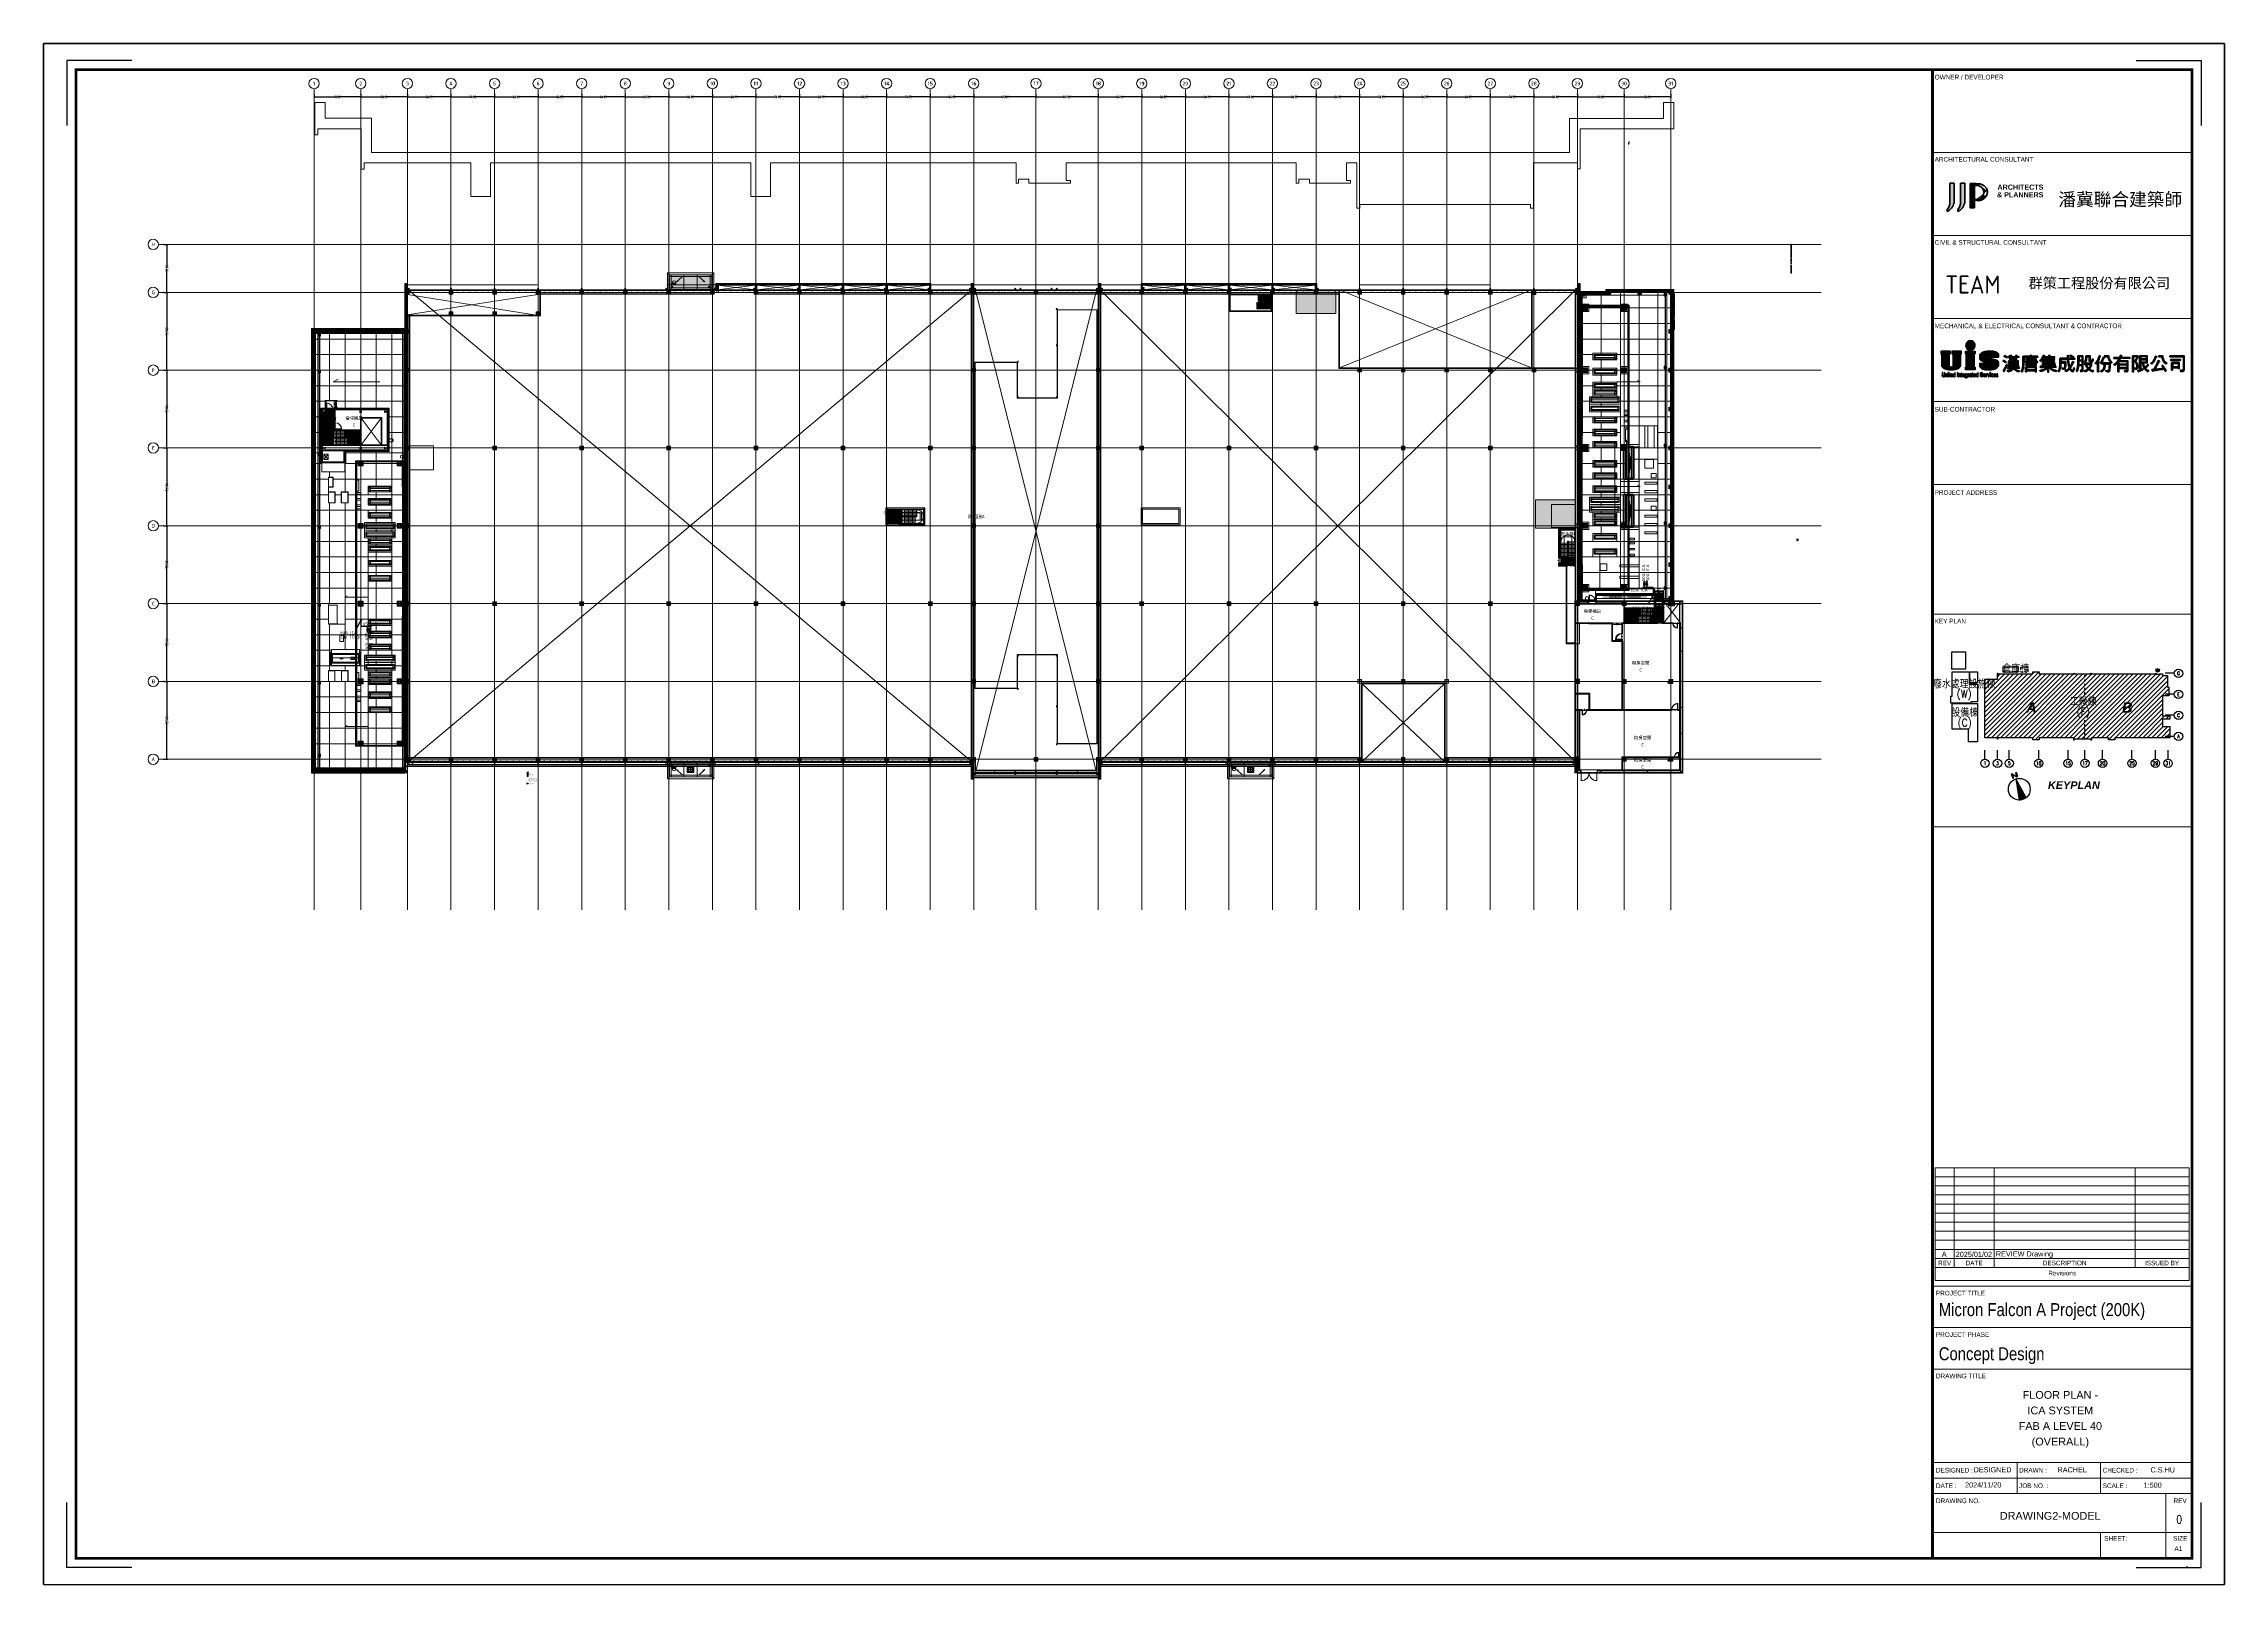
# Paper-space layout '00' of a CAD drawing. Extents: x 22 to 862, y -5 to 589.
# The model-space entities are those that its viewports show. They can reach past a viewport. Long polylines and large blocks are cut down to what shows.
import ezdxf
from ezdxf.enums import TextEntityAlignment as Align

# ---------------------------------------------------------------- set-up
doc = ezdxf.new("R2010")
doc.units = 0
doc.header["$LTSCALE"] = 10
for name, pattern in [('H12PL4$0$JJP_三點線', [0.9, 0.3, -0.15, 0, -0.15, 0, -0.15, 0, -0.15]), ('H12PL4$0$JJP_虛線(退縮線、投影線、地下室範圍、非屬本工程、圖面分區)', [0.45, 0.3, -0.15]), ('H12PL4$0$TAI_虛線', [5.644, 2.822, -2.822]), ('H12PL4$0$Wipeout_Contour', [1, 0, -1]), ('H12PL4$0$虛線', [0.846667, 0.423333, -0.423333]), ('keyplan$0$DOTK2', [0.166, 0.083, -0.083]), ('XFM7P40ICA$0$H12PL4$0$CENTERK00', [0.0355, 0.025, -0.0035, 0.0035, -0.0035]), ('XFM7P40ICA$0$H12PL4$0$CENTERK1', [0.0983, 0.0833, -0.005, 0.005, -0.005]), ('XFM7P40ICA$0$H12PL4$0$DOTK1', [0.01, 0.005, -0.005]), ('XFM7P40ICA$0$H12PL4$0$JJP_三點線', [0.9, 0.3, -0.15, 0, -0.15, 0, -0.15, 0, -0.15]), ('XFM7P40ICA$0$H12PL4$0$JJP_虛線(退縮線、投影線、地下室範圍、非屬本工程、圖面分區)', [0.45, 0.3, -0.15]), ('XFM7P40ICA$0$H12PL4$0$TAI_虛線', [5.644, 2.822, -2.822])]:
    doc.linetypes.add(name, pattern=pattern)
for name, color, linetype, lineweight in [('FALISU$0$ZS__A0NO7', 255, 'Continuous', 5), ('FALTTR$0$A-ANNO-NOTE', 7, 'Continuous', 70), ('FALTTR$0$G-ANNO-TTLB', 7, 'Continuous', 70), ('FALTTR$0$ZS__A0NO7', 255, 'Continuous', 5), ('ZS__A0NO7', 255, 'Continuous', 5)]:
    doc.layers.add(name, color=color, linetype=linetype, lineweight=lineweight)
for name, color, linetype in [('FALTTR$0$A3', 7, 'Continuous'), ('FALTTR$0$UIS-mM', 164, 'Continuous'), ('H12PL4$0$A-DIM', 252, 'Continuous'), ('H12PL4$0$A-OBJE-2D', 252, 'Continuous'), ('H12PL4$0$A-OBJE-MEP', 252, 'Continuous'), ('H12PL4$0$A-RAIL', 252, 'Continuous'), ('H12PL4$0$A-ROOF', 252, 'Continuous'), ('H12PL4$0$A-STRS', 252, 'Continuous'), ('H12PL4$0$A-TEXT', 252, 'Continuous'), ('H12PL4$0$A-TEXT-LAW', 252, 'Continuous'), ('H12PL4$0$A-TEXT-修改說明.50K', 252, 'Continuous'), ('H12PL4$0$A-WALL-EX', 252, 'Continuous'), ('H12PL4$0$A-WALL-IN', 252, 'Continuous'), ('H12PL4$0$A-ZONE', 252, 'Continuous'), ('H12PL4$0$Door', 252, 'Continuous'), ('H12PL4$0$Hattch', 252, 'Continuous'), ('H12PL4$0$S-COL', 252, 'Continuous'), ('H12PL4$0$S-FNDN', 252, 'Continuous'), ('H12PL4$0$S-GRID', 252, 'Continuous'), ('H12PL4$0$S-SLAB-SHOW', 252, 'Continuous'), ('HA', 1, 'Continuous'), ('keyplan$0$G-KEY-C', 5, 'Continuous'), ('keyplan$0$G-TEXT', 7, 'Continuous'), ('keyplan$0$HYOKI', 5, 'Continuous'), ('keyplan$0$KP', 1, 'Continuous'), ('keyplan$0$柱心', 2, 'Continuous'), ('XFM7P40ICA$0$H12PL4$0$A-CLNG', 252, 'Continuous'), ('XFM7P40ICA$0$H12PL4$0$A-DIM', 252, 'Continuous'), ('XFM7P40ICA$0$H12PL4$0$A-OBJE-MEP', 252, 'Continuous'), ('XFM7P40ICA$0$H12PL4$0$A-ROOF', 252, 'Continuous'), ('XFM7P40ICA$0$H12PL4$0$A-WALL-EX', 252, 'Continuous'), ('XFM7P40ICA$0$H12PL4$0$A-WALL-IN', 252, 'Continuous'), ('XFM7P40ICA$0$H12PL4$0$Door', 252, 'Continuous'), ('XFM7P40ICA$0$H12PL4$0$Hattch', 252, 'Continuous'), ('XFM7P40ICA$0$H12PL4$0$L40_19_$ALDG', 252, 'Continuous'), ('XFM7P40ICA$0$H12PL4$0$L40_19_200_HYOKI', 252, 'Continuous'), ('XFM7P40ICA$0$H12PL4$0$L40_19_DRAN', 252, 'Continuous'), ('XFM7P40ICA$0$H12PL4$0$L40_19_GW', 252, 'Continuous'), ('XFM7P40ICA$0$H12PL4$0$L40_19_HOJO', 252, 'Continuous'), ('XFM7P40ICA$0$H12PL4$0$L40_19_HYOKI', 252, 'Continuous'), ('XFM7P40ICA$0$H12PL4$0$L40_19_KAIDAN', 252, 'Continuous'), ('XFM7P40ICA$0$H12PL4$0$L40_19_MEJI', 252, 'Continuous'), ('XFM7P40ICA$0$H12PL4$0$L40_19_PT', 252, 'Continuous'), ('XFM7P40ICA$0$H12PL4$0$L40_19_SIAGE1', 252, 'Continuous'), ('XFM7P40ICA$0$H12PL4$0$L40_19_SIAGE2', 252, 'Continuous'), ('XFM7P40ICA$0$H12PL4$0$L40_19_SIAGE3', 252, 'Continuous'), ('XFM7P40ICA$0$H12PL4$0$L40_19_STEEL2', 252, 'Continuous'), ('XFM7P40ICA$0$H12PL4$0$L40_19_STEEL3', 252, 'Continuous'), ('XFM7P40ICA$0$H12PL4$0$L40_19_SUGATA2', 252, 'Continuous'), ('XFM7P40ICA$0$H12PL4$0$L40_19_SUGATA3', 252, 'Continuous'), ('XFM7P40ICA$0$H12PL4$0$L40_19_SUGATAD', 252, 'Continuous'), ('XFM7P40ICA$0$H12PL4$0$L40_19_TATEGU1', 252, 'Continuous'), ('XFM7P40ICA$0$H12PL4$0$L40_19_TATEGU3', 252, 'Continuous'), ('XFM7P40ICA$0$H12PL4$0$L40_19_TEMP', 252, 'Continuous'), ('XFM7P40ICA$0$H12PL4$0$L40_19_設備基礎', 252, 'Continuous'), ('XFM7P40ICA$0$H12PL4$0$S-COL', 252, 'Continuous'), ('XFM7P40ICA$0$H12PL4$0$S-GRID', 252, 'Continuous'), ('XFM7P40ICA$0$PIPE', 2, 'Continuous'), ('XFM7P40ICA$0$PIPE-TEXT', 1, 'Continuous'), ('XFM7P40ICA$0$U-ICA-PIPE-P2', 4, 'Continuous'), ('XFM7P40ICA$0$U-ICA-TXT', 3, 'Continuous'), ('XFM7P40ICA$0$U-ICA-VALVE', 2, 'Continuous')]:
    doc.layers.add(name, color=color, linetype=linetype)
doc.styles.add('FALISU$0$MIC-NAME', font='arial.ttf')
doc.styles.add('FALISU$0$PSC-EN', font='arial.ttf', dxfattribs={"width": 0.8})
doc.styles.add('FALTTR$0$ISOCP_B', font='', dxfattribs={"height": 7})
doc.styles.add('FALTTR$0$MIC-Arial', font='arial.ttf', dxfattribs={"height": 3})
doc.styles.add('FALTTR$0$MIC-Arial Narrow', font='ARIALN.TTF', dxfattribs={"height": 1.8})
doc.styles.add('FALTTR$0$Sitka Small_B', font='', dxfattribs={"width": 0.9, "height": 2})
doc.styles.add('FALTTR$0$微軟正黑體_B', font='', dxfattribs={"height": 5})
doc.styles.add('FALTTR$0$新細明體_B', font='', dxfattribs={"height": 4})
doc.styles.add('H12PL4$0$dim-txt', font='isocp.shx', dxfattribs={"width": 0.7, "bigfont": 'chineset.shx'})
doc.styles.add('H12PL4$0$Standard', font='', dxfattribs={"width": 0.8})
doc.styles.add('keyplan$0$BB-TXT', font='romand.shx', dxfattribs={"width": 0.8})
doc.styles.add('keyplan$0$ROMS', font='ROMANS', dxfattribs={"bigfont": 'EXTFONT'})
doc.styles.add('keyplan$0$TEXT', font='simplex.shx', dxfattribs={"width": 0.85, "bigfont": 'chineset.shx'})
doc.styles.add('keyplan$0$XFINE-1', font='arialbi.ttf')
doc.styles.add('TITLE-NAME', font='arial.ttf')
doc.styles.add('XFM7P40ICA$0$aa-txt', font='isocp.shx', dxfattribs={"bigfont": 'chineset'})
doc.styles.add('XFM7P40ICA$0$H12PL4$0$dim-txt', font='isocp.shx', dxfattribs={"width": 0.7, "bigfont": 'chineset.shx'})
doc.styles.add('XFM7P40ICA$0$H12PL4$0$Standard', font='isocp.shx', dxfattribs={"bigfont": 'chineset.shx'})
doc.styles.add('XFM7P40ICA$0$Standard', font='txt.shx', dxfattribs={"bigfont": 'chineset.shx'})
doc.styles.get('FALTTR$0$ISOCP_B').set_extended_font_data('ISOCP', bold=True)
doc.styles.get('FALTTR$0$Sitka Small_B').set_extended_font_data('Sitka Small', bold=True)
doc.styles.get('FALTTR$0$微軟正黑體_B').set_extended_font_data('Microsoft JhengHei', bold=True)
doc.styles.get('FALTTR$0$新細明體_B').set_extended_font_data('PMingLiU', bold=True)
doc.styles.get('H12PL4$0$Standard').set_extended_font_data('Microsoft JhengHei')
doc.dimstyles.new('H12PL4$0$ARCH-dim-200MM', dxfattribs={"dimscale": 200, "dimtxt": 0.3, "dimasz": 0.1, "dimexe": 0.1, "dimexo": 0.1, "dimgap": 0.05, "dimtad": 1, "dimdec": 0, "dimlfac": 10, "dimrnd": 0.5, "dimdsep": 46, "dimtxsty": 'H12PL4$0$dim-txt', "dimblk": 'H12PL4$0$_Dot', "dimcen": 2, "dimclrd": 256, "dimclre": 256, "dimclrt": 256, "dimadec": 0, "dimazin": 0, "dimtfac": 1, "dimtix": 1, "dimtmove": 2, "dimatfit": 3, "dimldrblk": 'H12PL4$0$_OBLIQUE', "dimfxl": 1, "dimtvp": 1, "dimtolj": 1, "dimarcsym": 0})
doc.dimstyles.new('XFM7P40ICA$0$H12PL4$0$ARCH-dim-2000', dxfattribs={"dimscale": 2000, "dimtxt": 0.3, "dimasz": 0.1, "dimexe": 0.1, "dimexo": 0.1, "dimgap": 0.05, "dimtad": 1, "dimdec": 0, "dimrnd": 0.5, "dimdsep": 46, "dimtxsty": 'XFM7P40ICA$0$H12PL4$0$dim-txt', "dimblk": 'XFM7P40ICA$0$H12PL4$0$_Dot', "dimcen": 2, "dimclrd": 256, "dimclre": 256, "dimclrt": 256, "dimadec": 0, "dimazin": 0, "dimtfac": 1, "dimtix": 1, "dimtmove": 2, "dimatfit": 3, "dimldrblk": 'XFM7P40ICA$0$H12PL4$0$_OBLIQUE', "dimfxl": 1, "dimtvp": 1, "dimtolj": 1, "dimarcsym": 0})
doc.dimstyles.new('XFM7P40ICA$0$Standard', dxfattribs={"dimtxt": 0.18, "dimasz": 0.18, "dimexe": 0.18, "dimexo": 0.0625, "dimgap": 0.09, "dimtad": 0, "dimtih": 1, "dimtoh": 1, "dimdec": 4, "dimzin": 0, "dimdsep": 46, "dimtxsty": 'XFM7P40ICA$0$Standard', "dimcen": 0.09, "dimadec": 0, "dimazin": 0, "dimtfac": 1, "dimtdec": 4, "dimtofl": 0, "dimtmove": 0, "dimatfit": 3, "dimfxl": 1, "dimtolj": 1, "dimtzin": 0, "dimarcsym": 0})
pattern_1 = [(45, (0, -219.6886), (-0.8838835, 0.8838835), [])]

# ---------------------------------------------------------------- blocks, each defined once
blk = doc.blocks.new('FALTTR$0$new block')
h = blk.add_hatch(color=114)
h.paths.add_polyline_path([(28.34, 7.27), (28.46, 7.54), (28.59, 7.83), (28.72, 8.14), (28.76, 8.24), (28.74, 8.28), (28.59, 8.63), (28.54, 8.67), (28.49, 8.62), (28.48, 8.59), (28.36, 8.34), (28.23, 8.06), (28.1, 7.78), (28, 7.59), (27.85, 7.32), (27.7, 7.07), (27.55, 6.83), (27.51, 6.78), (27.33, 6.53), (27.15, 6.33), (27.12, 6.23), (27.16, 6.16), (27.19, 6.12), (27.47, 5.83), (27.59, 5.73), (27.65, 5.82), (27.69, 6.07), (27.81, 6.26), (27.96, 6.52), (28.09, 6.76), (28.1, 6.79), (28.22, 7.02)])
h.paths.add_polyline_path([(27.52, 9.58), (27.65, 9.49), (27.89, 9.32), (28.12, 9.13), (28.14, 9.15), (28.35, 9.45), (28.4, 9.52), (28.2, 9.67), (27.95, 9.85), (27.89, 9.88), (27.66, 10.02), (27.37, 10.18), (27.31, 10.13), (27.22, 10.02), (27.09, 9.82), (27.25, 9.75)])
h.paths.add_polyline_path([(28.05, 11.87), (27.76, 12.02), (27.69, 11.96), (27.61, 11.85), (27.48, 11.65), (27.61, 11.59), (27.9, 11.44), (28.01, 11.37), (28.25, 11.2), (28.48, 11.02), (28.5, 11.04), (28.72, 11.34), (28.76, 11.41), (28.58, 11.54), (28.32, 11.72), (28.29, 11.74)])
for points in [[(29.79, 11.18), (29.79, 10.24), (29.9, 10.15), (30.17, 10.15), (30.29, 10.24), (30.29, 10.32), (30.29, 10.71), (30.29, 11.18), (32.01, 11.18), (32.01, 10.71), (30.29, 10.71), (30.29, 10.32), (32.01, 10.32), (32.01, 10.24), (32.12, 10.15), (32.4, 10.15), (32.51, 10.24), (32.51, 11.18), (33.34, 11.18), (33.4, 11.3), (33.4, 11.52), (33.34, 11.6), (32.51, 11.6), (32.51, 11.8), (32.58, 11.94), (32.65, 12.04), (32.52, 12.11), (32.12, 12.13), (32.01, 12.04), (32.01, 11.6), (30.29, 11.6), (30.29, 11.82), (30.36, 11.96), (30.43, 12.07), (30.3, 12.14), (29.9, 12.16), (29.79, 12.07), (29.79, 11.6), (29.04, 11.6), (28.99, 11.52), (28.99, 11.3), (29.04, 11.18)], [(30.95, 8.6), (30.95, 8.21), (31.43, 8.21), (31.43, 8.6)], [(37.57, 9.68), (35.65, 9.68), (35.57, 9.56), (35.57, 9.35), (35.65, 9.24), (37.57, 9.24), (40.54, 9.24), (40.62, 9.35), (40.62, 9.56), (40.54, 9.68)], [(39.51, 10.2), (39.51, 9.68), (40.01, 9.68), (40.01, 10.57), (39.9, 10.66), (37.57, 10.66), (35.98, 10.66), (35.9, 10.54), (35.9, 10.32), (35.98, 10.2)], [(35.98, 8.65), (35.9, 8.54), (35.9, 8.32), (35.98, 8.21), (37.57, 8.21), (39.9, 8.21), (40.01, 8.32), (40.01, 9.24), (39.51, 9.24), (39.51, 8.65)], [(31.95, 6.72), (31.74, 6.92), (31.64, 7.01), (33.45, 7.01), (33.51, 7.13), (33.51, 7.35), (33.45, 7.43), (31.41, 7.43), (31.39, 7.49), (31.39, 7.49), (31.42, 7.79), (30.94, 7.79), (30.93, 7.72), (30.86, 7.44), (30.86, 7.43), (28.93, 7.43), (28.87, 7.35), (28.87, 7.13), (28.93, 7.01), (30.65, 7.01), (30.63, 6.98), (30.41, 6.78), (30.32, 6.72), (30.09, 6.58), (29.81, 6.46), (29.49, 6.35), (29.31, 6.28), (29.02, 6.2), (28.73, 6.15), (28.77, 6.05), (28.99, 5.77), (29.12, 5.65), (29.17, 5.66), (29.49, 5.77), (29.72, 5.85), (30.02, 5.98), (30.28, 6.12), (30.51, 6.26), (30.72, 6.41), (30.8, 6.48), (31.01, 6.69), (31.18, 6.92), (31.28, 6.78), (31.48, 6.55), (31.64, 6.4), (31.9, 6.21), (31.95, 6.17), (32.19, 6.03), (32.48, 5.88), (32.63, 5.81), (32.91, 5.72), (33.2, 5.65), (33.32, 5.71), (33.36, 5.76), (33.57, 5.98), (33.59, 6.07), (33.54, 6.1), (33.42, 6.12), (33.13, 6.17), (33.06, 6.18), (32.78, 6.27), (32.5, 6.39), (32.39, 6.44), (32.13, 6.59)], [(30.95, 8.21), (29.23, 8.21), (29.17, 8.12), (29.17, 7.9), (29.23, 7.79), (30.94, 7.79), (33.15, 7.79), (33.2, 7.9), (33.2, 8.12), (33.15, 8.21)]]:
    blk.add_hatch(color=114).paths.add_polyline_path(points)
h = blk.add_hatch(color=114)
h.paths.add_polyline_path([(33.04, 8.6), (33.15, 8.67), (33.15, 9.84), (33.04, 9.93), (31.43, 9.93), (31.43, 10.32), (30.95, 10.32), (30.95, 9.93), (29.34, 9.93), (29.23, 9.84), (29.23, 8.67), (29.34, 8.6), (30.95, 8.6)])
h.paths.add_polyline_path([(31.43, 8.98), (31.43, 9.54), (32.65, 9.54), (32.65, 8.98)], flags=16)
h.paths.add_polyline_path([(30.95, 8.98), (29.73, 8.98), (29.73, 9.54), (30.95, 9.54)], flags=16)
at = {"layer": 'FALTTR$0$UIS-mM'}
for points in [[(13.74, 14.17), (15.39, 14.17, 4.273121)], [(40.54, 11.24), (40.62, 11.34), (40.62, 11.57), (40.54, 11.68), (38.07, 11.68), (38.07, 11.85), (38.14, 12), (38.2, 12.1), (38.08, 12.16), (37.68, 12.18), (37.57, 12.1), (37.57, 11.68), (34.9, 11.68), (34.79, 11.57), (34.79, 9.31), (34.79, 8.98), (34.78, 8.66), (34.76, 8.36), (34.74, 8.09), (34.72, 7.83), (34.69, 7.59), (34.64, 7.3), (34.57, 7.01), (34.5, 6.73), (34.39, 6.42), (34.28, 6.15), (34.15, 5.93), (34.18, 5.83), (34.21, 5.82), (34.44, 5.64), (34.51, 5.62), (34.6, 5.76), (34.74, 6.01), (34.85, 6.28), (34.86, 6.31), (34.96, 6.59), (35.05, 6.87), (35.12, 7.16), (35.16, 7.44), (35.18, 7.52), (35.21, 7.76), (35.24, 8.02), (35.26, 8.31), (35.28, 8.62), (35.28, 8.96), (35.29, 9.31), (35.29, 11.24)], [(42.14, 11.05), (41.97, 10.81), (41.89, 10.7), (41.71, 10.46), (41.5, 10.25), (41.29, 10.06), (41.26, 10.02), (41.31, 9.97), (41.58, 9.87), (41.73, 9.84), (41.77, 9.87), (41.99, 10.07), (42.2, 10.29), (42.32, 10.45), (42.32, 8.18), (42.43, 8.09), (42.7, 8.09), (42.82, 8.18), (42.82, 8.32), (42.82, 8.77), (42.82, 9.21), (42.82, 9.63), (42.82, 10.1), (46.9, 10.1), (46.96, 10.2), (46.96, 10.43), (46.9, 10.52), (42.82, 10.52), (42.82, 10.99), (47.07, 10.99), (47.15, 11.09), (47.15, 11.32), (47.07, 11.43), (42.88, 11.43), (42.89, 11.45), (43, 11.72), (43.12, 11.8), (43.18, 11.88), (43.1, 11.97), (42.62, 12.16), (42.56, 12.11), (42.49, 11.86), (42.39, 11.58), (42.28, 11.34), (42.27, 11.31)], [(42.82, 9.63), (42.82, 9.21), (46.9, 9.21), (46.96, 9.31), (46.96, 9.54), (46.9, 9.63)], [(47.18, 8.32), (47.26, 8.43), (47.26, 8.65), (47.18, 8.77), (42.82, 8.77), (42.82, 8.32)], [(44.72, 11.86), (44.58, 11.62), (44.43, 11.43), (45.03, 11.43), (45.07, 11.49), (45.23, 11.74), (45.37, 11.82), (45.46, 11.88), (45.45, 11.89), (45.28, 11.98), (44.87, 12.16), (44.82, 12.11)], [(44.99, 10.99), (44.48, 10.99), (44.48, 10.52), (44.99, 10.52)], [(44.48, 10.1), (44.48, 9.63), (44.99, 9.63), (44.99, 10.1)], [(44.99, 9.21), (44.48, 9.21), (44.48, 8.77), (44.99, 8.77)], [(55.99, 9.96), (55.99, 9.69), (55.98, 9.36), (55.97, 9.05), (55.96, 8.77), (55.94, 8.49), (55.92, 8.24), (55.91, 8.13), (55.88, 7.83), (55.83, 7.53), (55.78, 7.24), (55.72, 6.96), (55.7, 6.85), (55.6, 6.54), (55.51, 6.27), (55.4, 6.03), (55.44, 5.94), (55.46, 5.93), (55.7, 5.74), (55.76, 5.73), (55.88, 5.94), (55.99, 6.21), (56.08, 6.49), (56.14, 6.66), (56.22, 6.95), (56.28, 7.23), (56.34, 7.52), (56.38, 7.81), (56.4, 7.99), (57.57, 7.99), (57.57, 8.43), (56.44, 8.43), (56.45, 8.56), (56.46, 8.83), (56.47, 9.13), (56.48, 9.44), (56.49, 9.77), (57.57, 9.77), (57.57, 10.2), (56.49, 10.2), (56.49, 11.49), (56.49, 11.93), (56.1, 11.93), (55.99, 11.82)], [(57.57, 11.49), (57.57, 10.2), (57.57, 9.77), (57.57, 8.43), (57.57, 7.99), (57.57, 6.62), (57.48, 6.36), (57.35, 6.3), (56.98, 6.28), (56.93, 6.23), (57.02, 6.03), (57.09, 5.79), (57.18, 5.7), (57.57, 5.78), (57.81, 5.89), (57.85, 5.92), (58.02, 6.14), (58.07, 6.42), (58.07, 11.82), (57.93, 11.93), (56.49, 11.93), (56.49, 11.49)], [(61.49, 8.7), (61.36, 8.94), (61.24, 8.98), (58.63, 8.98), (58.54, 8.88), (58.54, 8.65), (58.63, 8.54), (60.92, 8.54), (60.85, 8.31), (60.75, 8.05), (60.68, 7.88), (60.54, 7.61), (60.38, 7.37), (60.35, 7.34), (60.16, 7.11), (60.12, 7.15), (59.93, 7.38), (59.81, 7.54), (59.66, 7.8), (59.54, 8.07), (59.47, 8.25), (59.38, 8.54), (58.9, 8.54), (58.92, 8.47), (59.02, 8.16), (59.12, 7.89), (59.24, 7.65), (59.32, 7.47), (59.47, 7.22), (59.65, 6.97), (59.82, 6.8), (59.81, 6.78), (59.74, 6.73), (59.51, 6.57), (59.24, 6.43), (58.95, 6.3), (58.68, 6.21), (58.39, 6.14), (58.35, 6.1), (58.39, 6.03), (58.55, 5.8), (58.68, 5.73), (58.9, 5.79), (59.19, 5.89), (59.43, 6), (59.43, 6), (59.7, 6.14), (59.95, 6.3), (60.18, 6.47), (60.26, 6.41), (60.47, 6.27), (60.73, 6.12), (61, 5.98), (61.07, 5.96), (61.36, 5.84), (61.62, 5.75), (61.74, 5.7), (61.81, 5.77), (61.86, 5.81), (62.07, 6.01), (62.1, 6.1), (62.03, 6.14), (61.89, 6.17), (61.58, 6.27), (61.31, 6.37), (61.08, 6.48), (61.04, 6.5), (60.77, 6.64), (60.53, 6.8), (60.54, 6.81), (60.73, 7.03), (60.85, 7.2), (60.99, 7.45), (61.13, 7.74), (61.18, 7.84), (61.28, 8.07), (61.38, 8.36)], [(59.51, 10.78), (59.52, 11.09), (59.52, 11.43), (60.41, 11.43), (60.41, 9.77), (60.49, 9.57), (60.59, 9.53), (60.91, 9.49), (61.46, 9.49), (61.64, 9.51), (61.83, 9.67), (61.89, 9.84), (61.97, 10.12), (62.04, 10.45), (61.95, 10.57), (61.72, 10.66), (61.63, 10.68), (61.57, 10.64), (61.51, 10.33), (61.45, 10.1), (61.27, 9.99), (61.15, 9.99), (60.95, 10.03), (60.91, 10.13), (60.91, 11.77), (60.79, 11.88), (59.13, 11.88), (59.02, 11.77), (59.02, 11.11), (59.01, 10.99), (58.99, 10.69), (58.94, 10.41), (58.92, 10.36), (58.8, 10.11), (58.62, 9.89), (58.38, 9.68), (58.43, 9.58), (58.61, 9.34), (58.74, 9.29), (58.94, 9.44), (59.13, 9.64), (59.19, 9.71), (59.33, 9.96), (59.43, 10.25), (59.47, 10.48)], [(72.42, 10.79), (76.05, 10.79), (76.13, 10.91), (76.13, 11.13), (76.05, 11.24), (72.63, 11.24), (72.65, 11.28), (72.77, 11.55), (72.99, 11.68), (73.07, 11.8), (72.99, 11.9), (72.44, 12.1), (72.33, 12.02), (72.25, 11.78), (72.15, 11.5), (72.05, 11.24), (69.91, 11.24), (69.83, 11.13), (69.83, 10.91), (69.91, 10.79), (71.84, 10.79), (71.8, 10.72), (71.71, 10.55), (71.56, 10.3), (71.39, 10.05), (71.21, 9.81), (71.21, 9.8), (71.02, 9.57), (70.82, 9.35), (70.61, 9.13), (70.4, 8.94), (70.18, 8.75), (69.94, 8.57), (69.89, 8.49), (69.93, 8.44), (69.97, 8.43), (70.24, 8.31), (70.41, 8.29), (70.62, 8.46), (70.85, 8.65), (71.07, 8.85), (71.28, 9.06), (71.41, 9.22), (71.41, 5.73), (71.52, 5.65), (71.8, 5.65), (71.91, 5.73), (71.91, 6.89), (71.91, 7.35), (71.91, 8.24), (71.91, 8.67), (71.91, 9.52), (74.91, 9.52), (74.91, 8.67), (74.91, 8.24), (74.91, 7.35), (74.91, 6.89), (74.91, 6.4), (74.77, 6.23), (74.69, 6.21), (74.43, 6.19), (74.01, 6.18), (73.94, 6.15), (74.03, 5.94), (74.1, 5.7), (74.19, 5.62), (74.52, 5.65), (74.81, 5.7), (75.05, 5.76), (75.32, 5.91), (75.41, 6.12), (75.41, 9.87), (75.27, 9.99), (71.96, 9.99), (72.03, 10.09), (72.12, 10.24), (72.27, 10.49)], [(77.55, 11.49), (78.83, 11.49), (77.89, 9.68), (77.85, 9.56), (77.92, 9.49), (78.1, 9.3), (78.29, 9.07), (78.45, 8.83), (78.59, 8.59), (78.67, 8.4), (78.75, 8.12), (78.78, 7.85), (78.75, 7.59), (78.65, 7.35), (78.5, 7.19), (78.21, 7.13), (77.89, 7.17), (77.8, 7.1), (77.84, 7.02), (77.92, 6.71), (78.1, 6.59), (78.17, 6.59), (78.49, 6.63), (78.71, 6.73), (78.74, 6.74), (78.97, 6.91), (79.14, 7.15), (79.18, 7.26), (79.25, 7.54), (79.27, 7.85), (79.27, 7.94), (79.24, 8.22), (79.16, 8.5), (79.05, 8.79), (79.02, 8.85), (78.86, 9.11), (78.69, 9.34), (78.49, 9.55), (78.44, 9.65), (78.47, 9.76), (79.41, 11.68), (79.23, 11.86), (79.05, 11.91), (77.16, 11.91), (77.05, 11.82), (77.05, 5.76), (77.16, 5.68), (77.44, 5.68), (77.55, 5.76)], [(79.74, 6.44), (79.64, 6.4), (79.34, 6.32), (79.08, 6.26), (79.14, 6.09), (79.27, 5.76), (79.35, 5.65), (79.55, 5.85), (79.77, 5.92), (80.05, 6.01), (80.33, 6.11), (80.61, 6.21), (80.89, 6.32), (81.16, 6.43), (81.17, 6.48), (81.19, 6.85), (81.13, 6.92), (81.1, 6.91), (81.08, 6.9), (80.81, 6.79), (80.53, 6.69), (80.24, 6.59), (80.24, 8.98), (80.24, 9.43), (80.24, 10.24), (80.24, 10.68), (80.24, 11.46), (80.24, 11.91), (79.85, 11.91), (79.74, 11.8)], [(82.3, 11.46), (82.3, 10.68), (82.3, 10.24), (82.3, 9.43), (80.24, 9.43), (80.24, 8.98), (82.69, 8.98), (82.8, 9.1), (82.8, 11.82), (82.69, 11.91), (80.24, 11.91), (80.24, 11.46)], [(82.3, 10.24), (82.3, 10.68), (80.24, 10.68), (80.24, 10.24)], [(81.81, 7.59), (81.8, 7.62), (81.7, 7.85), (81.6, 8.13), (81.51, 8.43), (81.45, 8.67), (81.39, 8.98), (80.93, 8.98), (80.97, 8.79), (81.03, 8.48), (81.1, 8.2), (81.17, 7.96), (81.24, 7.71), (81.35, 7.44), (81.48, 7.17), (81.56, 7.02), (81.72, 6.77), (81.92, 6.52), (82.01, 6.42), (82.23, 6.21), (82.46, 6.03), (82.66, 5.9), (82.9, 5.76), (82.99, 5.7), (83.08, 5.78), (83.14, 5.84), (83.35, 6.04), (83.38, 6.12), (83.33, 6.17), (83.12, 6.26), (82.86, 6.4), (82.64, 6.56), (82.55, 6.63), (82.33, 6.83), (82.15, 7.05), (82.08, 7.15), (82.27, 7.29), (82.5, 7.46), (82.72, 7.66), (82.94, 7.86), (83.16, 8.09), (83.33, 8.13), (83.41, 8.18), (83.41, 8.19), (83.29, 8.32), (82.97, 8.6), (82.89, 8.55), (82.87, 8.52), (82.66, 8.28), (82.46, 8.07), (82.25, 7.89), (82.07, 7.75)], [(95.22, 9.18), (95.11, 9.26), (92.22, 9.26), (92.12, 9.15), (92.12, 6.4), (92.22, 6.31), (92.5, 6.31), (92.61, 6.4), (92.61, 7.17), (92.61, 7.63), (92.61, 8.82), (94.72, 8.82), (94.72, 7.63), (94.72, 7.17), (94.72, 6.89), (94.83, 6.82), (95.11, 6.82), (95.22, 6.89)], [(44.79, 7.85), (44.86, 7.99), (44.93, 8.09), (44.8, 8.16), (44.4, 8.18), (44.29, 8.09), (44.29, 7.85), (41.57, 7.85), (41.48, 7.74), (41.48, 7.51), (41.57, 7.4), (44.05, 7.4), (43.95, 7.33), (43.7, 7.14), (43.48, 7), (43.3, 6.9), (43.03, 6.77), (42.76, 6.65), (42.49, 6.55), (42.45, 6.53), (42.19, 6.46), (41.92, 6.38), (41.62, 6.31), (41.29, 6.23), (41.34, 6.14), (41.39, 6.1), (41.59, 5.88), (41.68, 5.79), (41.76, 5.8), (42.01, 5.87), (42.42, 6.01), (42.57, 6.06), (42.85, 6.18), (43.12, 6.3), (43.37, 6.43), (43.62, 6.57), (43.87, 6.73), (44.12, 6.91), (44.29, 7.03), (44.29, 5.68), (44.4, 5.6), (44.68, 5.6), (44.79, 5.68), (44.79, 7.2), (44.83, 7.17), (45.06, 6.97), (45.29, 6.8), (45.47, 6.67), (45.71, 6.51), (45.97, 6.36), (46.26, 6.21), (46.4, 6.14), (46.64, 6.04), (46.92, 5.93), (47.21, 5.83), (47.54, 5.73), (47.61, 5.8), (47.67, 5.87), (47.88, 6.1), (47.96, 6.18), (47.77, 6.21), (47.48, 6.28), (47.2, 6.36), (46.92, 6.45), (46.62, 6.56), (46.34, 6.67), (46.08, 6.8), (45.84, 6.92), (45.62, 7.05), (45.38, 7.21), (45.11, 7.4), (47.51, 7.4), (47.6, 7.51), (47.6, 7.74), (47.51, 7.85)], [(92.61, 7.63), (92.61, 7.17), (94.72, 7.17), (94.72, 7.63)]]:
    blk.add_hatch(color=114, dxfattribs=at).paths.add_polyline_path(points)
h = blk.add_hatch(color=256, dxfattribs=at)
edge = h.paths.add_edge_path()
edge.add_line((11.13, 12.59), (11.13, 13.65))
edge.add_line((11.13, 13.65), (7.41, 13.65))
edge.add_line((7.41, 13.65), (7.41, 12.59))
edge.add_line((7.41, 12.59), (7.49, 12.59))
edge.add_arc((7.49, 12.34), 0.246, 0, 90, ccw=False)
edge.add_line((7.73, 12.34), (7.73, 7.93))
edge.add_arc((7.49, 7.93), 0.246, 316.57841, 360, ccw=False)
edge.add_arc((7.12, 8.28), 0.756, 223.42159, 316.57841, ccw=False)
edge.add_arc((6.75, 7.93), 0.246, 180, 223.42159, ccw=False)
edge.add_line((6.5, 7.93), (6.5, 12.34))
edge.add_arc((6.75, 12.34), 0.246, 90, 180, ccw=False)
edge.add_line((6.75, 12.59), (6.82, 12.59))
edge.add_line((6.82, 12.59), (6.82, 13.65))
edge.add_line((6.82, 13.65), (3.1, 13.65))
edge.add_line((3.1, 13.65), (3.1, 12.59))
edge.add_line((3.1, 12.59), (3.17, 12.59))
edge.add_arc((3.17, 12.34), 0.246, 0, 90, ccw=False)
edge.add_line((3.42, 12.34), (3.42, 7.98))
edge.add_arc((3.66, 7.98), 0.246, 180, 208.54169)
edge.add_arc((6.17, 9.81), 3.35, 215.59317, 271.44221)
edge.add_line((6.25, 6.47), (7.98, 6.47))
edge.add_arc((8.06, 9.81), 3.35, 268.55779, 324.40683)
edge.add_arc((10.57, 7.98), 0.246, 331.45831, 360)
edge.add_line((10.82, 7.98), (10.82, 12.34))
edge.add_arc((11.06, 12.34), 0.246, 90, 180, ccw=False)
edge.add_line((11.06, 12.59), (11.13, 12.59))
h = blk.add_hatch(color=256, dxfattribs=at)
edge = h.paths.add_edge_path()
edge.add_line((16.36, 13.65), (16.36, 12.59))
edge.add_line((16.36, 12.59), (16.29, 12.59))
edge.add_arc((16.29, 12.34), 0.246, 90, 180)
edge.add_line((16.04, 12.34), (16.04, 7.78))
edge.add_arc((16.29, 7.78), 0.246, 180, 270)
edge.add_line((16.29, 7.53), (16.36, 7.53))
edge.add_line((16.36, 7.53), (16.36, 6.47))
edge.add_line((16.36, 6.47), (12.64, 6.47))
edge.add_line((12.64, 6.47), (12.64, 7.53))
edge.add_line((12.64, 7.53), (12.71, 7.53))
edge.add_arc((12.71, 7.78), 0.246, 270, 360)
edge.add_line((12.96, 7.78), (12.96, 12.34))
edge.add_arc((12.71, 12.34), 0.246, 0, 90)
edge.add_line((12.71, 12.59), (12.64, 12.59))
edge.add_line((12.64, 12.59), (12.64, 13.65))
edge.add_line((12.64, 13.65), (16.36, 13.65))
h = blk.add_hatch(color=256, dxfattribs=at)
edge = h.paths.add_edge_path()
edge.add_arc((20.8, 11.43), 2.79, 163.90838, 194.77331)
edge.add_arc((19.32, 11.16), 1.3, 199.89373, 250.14073)
edge.add_arc((22.62, 18.14), 9.01, 245.45515, 257.7448)
edge.add_line((20.71, 9.33), (21.93, 8.98))
edge.add_arc((21.83, 8.28), 0.698, -190.33355, 82.22693, ccw=False)
edge.add_arc((21.85, 8.43), 0.706, 142.10266, 181.47007, ccw=False)
edge.add_line((21.3, 8.86), (18.06, 8.86))
edge.add_line((18.06, 8.86), (18.06, 7.69))
edge.add_arc((20.82, 10.18), 3.71, 222.03631, 271.70641)
edge.add_line((20.93, 6.47), (22.66, 6.47))
edge.add_arc((22.64, 9.89), 3.42, 270.29875, 324.94484)
edge.add_arc((22.76, 8.69), 2.79, 343.90838, 374.77331)
edge.add_arc((24.24, 8.96), 1.3, 19.89373, 70.14073)
edge.add_arc((21.21, 2.03), 8.85, 66.98662, 79.38447)
edge.add_line((22.84, 10.73), (21.63, 11.14))
edge.add_arc((21.73, 11.83), 0.689, -9.65427, 261.54765, ccw=False)
edge.add_arc((21.7, 11.69), 0.706, -33.3407, 1.47007, ccw=False)
edge.add_line((22.29, 11.3), (25.49, 11.3))
edge.add_line((25.49, 11.3), (25.49, 12.52))
edge.add_arc((22.85, 10.03), 3.63, 43.32536, 93.53692)
edge.add_line((22.63, 13.65), (20.9, 13.65))
edge.add_arc((20.92, 10.23), 3.42, 90.29875, 144.94484)
h = blk.add_hatch(color=114, dxfattribs=at)
h.paths.add_polyline_path([(37.57, 10.66), (38.07, 10.66), (38.07, 11.24), (37.57, 11.24)])
h.paths.add_polyline_path([(38.07, 10.2), (37.57, 10.2), (37.57, 9.68), (38.07, 9.68)])
h.paths.add_polyline_path([(37.57, 9.24), (37.57, 8.65), (38.07, 8.65), (38.07, 9.24)])
h.paths.add_polyline_path([(37.57, 8.21), (37.57, 7.65), (38.07, 7.65), (38.07, 8.21)])
h = blk.add_hatch(color=114, dxfattribs=at)
h.paths.add_polyline_path([(53.48, 11.53), (53.72, 11.39), (53.97, 11.23), (54.21, 11.06), (54.22, 11.08), (54.42, 11.37), (54.46, 11.43), (54.43, 11.46), (54.2, 11.61), (53.92, 11.79), (53.8, 11.86), (53.54, 11.99), (53.24, 12.13), (53.17, 12.08), (53.09, 11.97), (52.96, 11.77), (53.19, 11.68)])
h.paths.add_polyline_path([(52.52, 10.91), (52.52, 11.08), (52.51, 11.37), (52.51, 11.68), (52.57, 11.86), (52.63, 11.96), (52.5, 12.03), (52.04, 12.07), (51.99, 11.98), (51.99, 11.78), (52, 11.47), (52.01, 11.18), (52.02, 10.91), (49.18, 10.91), (49.07, 10.79), (49.07, 9.1), (49.07, 8.9), (49.06, 8.57), (49.05, 8.28), (49.02, 8), (48.99, 7.74), (48.97, 7.59), (48.91, 7.3), (48.84, 7.01), (48.75, 6.73), (48.65, 6.49), (48.52, 6.22), (48.38, 6.01), (48.41, 5.91), (48.44, 5.9), (48.67, 5.71), (48.74, 5.7), (48.82, 5.8), (48.98, 6.05), (49.1, 6.31), (49.2, 6.53), (49.3, 6.82), (49.39, 7.1), (49.44, 7.37), (49.48, 7.57), (49.51, 7.82), (49.54, 8.1), (49.56, 8.4), (49.57, 8.74), (49.57, 9.1), (51.04, 9.1), (51.02, 8.76), (51, 8.43), (50.98, 8.16), (50.96, 7.95), (50.94, 7.82), (50.89, 7.49), (50.82, 7.28), (50.74, 7.16), (50.49, 7.07), (50.45, 7.07), (50.17, 7.11), (49.88, 7.2), (49.88, 7.15), (49.97, 6.96), (50.05, 6.71), (50.15, 6.59), (50.49, 6.54), (50.8, 6.57), (51.04, 6.67), (51.18, 6.85), (51.2, 6.88), (51.28, 7.11), (51.35, 7.4), (51.4, 7.76), (51.42, 7.89), (51.44, 8.12), (51.46, 8.38), (51.47, 8.69), (51.48, 9.04), (51.49, 9.43), (51.4, 9.54), (49.57, 9.54), (49.57, 10.45), (52.04, 10.45), (52.06, 10.17), (52.08, 9.88), (52.11, 9.61), (52.12, 9.54), (52.16, 9.24), (52.2, 8.94), (52.25, 8.65), (52.31, 8.36), (52.37, 8.08), (52.45, 7.79), (52.54, 7.51), (52.64, 7.23), (52.59, 7.19), (52.41, 7.01), (52.2, 6.81), (51.96, 6.63), (51.72, 6.46), (51.65, 6.42), (51.39, 6.26), (51.13, 6.15), (51.07, 6.1), (51.13, 6), (51.31, 5.82), (51.43, 5.73), (51.58, 5.77), (51.71, 5.85), (51.96, 6.02), (52.21, 6.19), (52.44, 6.37), (52.65, 6.56), (52.86, 6.76), (53, 6.49), (53.16, 6.25), (53.33, 6.04), (53.52, 5.85), (53.74, 5.7), (53.96, 5.65), (54.04, 5.66), (54.25, 5.8), (54.46, 6.08), (54.47, 6.11), (54.59, 6.34), (54.72, 6.61), (54.85, 6.92), (54.77, 7.07), (54.76, 7.09), (54.56, 7.31), (54.49, 7.37), (54.38, 7.05), (54.27, 6.77), (54.16, 6.56), (54.11, 6.48), (53.93, 6.31), (53.65, 6.44), (53.49, 6.65), (53.34, 6.9), (53.2, 7.17), (53.32, 7.33), (53.49, 7.57), (53.65, 7.83), (53.67, 7.86), (53.8, 8.11), (53.93, 8.37), (54.05, 8.64), (54.16, 8.92), (54.27, 9.21), (54.46, 9.31), (54.54, 9.4), (54.53, 9.43), (54.34, 9.53), (53.93, 9.68), (53.81, 9.59), (53.75, 9.33), (53.66, 9.04), (53.56, 8.77), (53.44, 8.51), (53.42, 8.47), (53.29, 8.19), (53.15, 7.93), (53, 7.69), (52.98, 7.75), (52.89, 8.02), (52.81, 8.33), (52.75, 8.57), (52.69, 8.85), (52.64, 9.14), (52.6, 9.45), (52.57, 9.76), (52.56, 9.85), (52.55, 10.14), (52.54, 10.45), (54.74, 10.45), (54.82, 10.57), (54.82, 10.79), (54.74, 10.91)])
h = blk.add_hatch(color=114, dxfattribs=at)
h.paths.add_polyline_path([(63.52, 10.25), (63.36, 10), (63.2, 9.77), (63.18, 9.74), (63, 9.5), (62.81, 9.27), (62.63, 9.04), (62.68, 8.95), (62.9, 8.78), (63.05, 8.7), (63.24, 8.95), (63.42, 9.18), (63.57, 9.39), (64.07, 10.18), (64.17, 10.36), (64.28, 10.61), (64.4, 10.88), (64.51, 11.17), (64.63, 11.49), (64.79, 11.56), (64.85, 11.62), (64.84, 11.65), (64.65, 11.77), (64.27, 11.98), (64.21, 11.93), (64.15, 11.71), (64.06, 11.44), (63.96, 11.16), (63.84, 10.87), (63.79, 10.78), (63.66, 10.51)])
h.paths.add_polyline_path([(63.57, 9.39), (63.57, 5.76), (63.68, 5.68), (63.96, 5.68), (64.07, 5.76), (64.07, 10.18)])
h = blk.add_hatch(color=114, dxfattribs=at)
h.paths.add_polyline_path([(66.07, 10.77), (66.19, 10.85), (66.24, 10.93), (66.16, 11.02), (65.68, 11.21), (65.63, 11.16), (65.57, 10.95), (65.47, 10.66), (65.37, 10.42), (65.24, 10.16), (65.09, 9.9), (65.05, 9.85), (64.87, 9.61), (64.67, 9.39), (64.46, 9.2), (64.43, 9.15), (64.47, 9.11), (64.75, 9.01), (64.91, 8.98), (64.92, 8.99), (65.14, 9.19), (65.34, 9.41), (65.39, 9.48), (65.55, 9.72), (65.71, 9.98), (65.81, 10.18), (65.94, 10.44)])
h.paths.add_polyline_path([(67.61, 11.46), (67.61, 11.45), (67.66, 11.13), (67.73, 10.83), (67.81, 10.56), (67.91, 10.32), (67.96, 10.22), (68.1, 9.98), (68.26, 9.75), (68.44, 9.51), (68.63, 9.28), (68.85, 9.04), (68.91, 9.06), (69.19, 9.27), (69.24, 9.38), (69.14, 9.47), (68.95, 9.69), (68.76, 9.92), (68.6, 10.16), (68.44, 10.42), (68.31, 10.69), (68.21, 10.96), (68.13, 11.24), (68.09, 11.53), (68.07, 11.82), (68.05, 11.91), (66.19, 11.91), (66.1, 11.8), (66.1, 11.57), (66.19, 11.46)])
h = blk.add_hatch(color=114, dxfattribs=at)
h.paths.add_polyline_path([(65.35, 9.15), (65.27, 9.04), (65.27, 8.82), (65.35, 8.7), (66.21, 8.7), (66.71, 8.7), (68.15, 8.7), (68.15, 8.69), (68.14, 8.31), (68.12, 7.97), (68.1, 7.67), (68.08, 7.42), (68.05, 7.21), (68.01, 6.9), (67.95, 6.61), (67.89, 6.41), (67.76, 6.23), (67.49, 6.15), (67.24, 6.16), (66.94, 6.18), (66.63, 6.21), (66.63, 6.15), (66.75, 6), (66.87, 5.77), (66.89, 5.72), (67.09, 5.65), (67.49, 5.62), (67.6, 5.63), (67.91, 5.68), (68.14, 5.8), (68.27, 5.99), (68.33, 6.15), (68.4, 6.4), (68.46, 6.71), (68.51, 7.07), (68.53, 7.2), (68.55, 7.42), (68.56, 7.67), (68.58, 7.96), (68.59, 8.29), (68.6, 8.65), (68.6, 9.04), (68.52, 9.15)])
h.paths.add_polyline_path([(66.07, 7.6), (66.06, 7.53), (65.96, 7.25), (65.83, 6.99), (65.68, 6.74), (65.57, 6.62), (65.36, 6.43), (65.09, 6.25), (65.08, 6.24), (64.79, 6.08), (64.55, 5.98), (64.67, 5.85), (64.88, 5.62), (65.13, 5.73), (65.4, 5.87), (65.62, 6.01), (65.76, 6.11), (65.98, 6.31), (66.17, 6.53), (66.24, 6.64), (66.37, 6.88), (66.48, 7.16), (66.57, 7.47), (66.58, 7.51), (66.62, 7.73), (66.66, 8.01), (66.69, 8.33), (66.71, 8.7), (66.21, 8.7), (66.19, 8.42), (66.16, 8.1), (66.12, 7.82)])
h = blk.add_hatch(color=114, dxfattribs=at)
h.paths.add_polyline_path([(71.91, 8.67), (71.91, 8.24), (74.91, 8.24), (74.91, 8.67)])
h.paths.add_polyline_path([(71.91, 7.35), (71.91, 6.89), (74.91, 6.89), (74.91, 7.35)])
h = blk.add_hatch(color=114, dxfattribs=at)
h.paths.add_polyline_path([(85.19, 10.19), (85.03, 9.95), (84.92, 9.8), (84.73, 9.56), (84.52, 9.35), (84.31, 9.15), (84.09, 8.97), (84.05, 8.9), (84.1, 8.85), (84.12, 8.85), (84.39, 8.74), (84.55, 8.7), (84.76, 8.88), (84.97, 9.09), (85.18, 9.31), (85.23, 9.37), (85.4, 9.61), (85.56, 9.86), (85.72, 10.11), (85.75, 10.15), (85.86, 10.36), (85.98, 10.61), (86.11, 10.91), (86.25, 11.25), (86.41, 11.34), (86.5, 11.46), (86.41, 11.55), (85.91, 11.74), (85.83, 11.67), (85.76, 11.45), (85.66, 11.15), (85.56, 10.89), (85.45, 10.66), (85.34, 10.45)])
h.paths.add_polyline_path([(88.33, 11.49), (88.42, 11.15), (88.51, 10.81), (88.61, 10.51), (88.7, 10.24), (88.79, 10.02), (88.87, 9.83), (88.95, 9.68), (89.11, 9.45), (89.29, 9.23), (89.5, 9.02), (89.73, 8.83), (90, 8.65), (90.15, 8.75), (90.36, 8.96), (90.41, 9.04), (90.34, 9.15), (90.27, 9.18), (90.01, 9.32), (89.79, 9.49), (89.59, 9.69), (89.42, 9.93), (89.28, 10.19), (89.2, 10.35), (89.11, 10.57), (89.02, 10.83), (88.93, 11.13), (88.84, 11.47), (88.75, 11.84), (88.66, 11.93), (87.19, 11.93), (87.1, 11.82), (87.1, 11.6), (87.19, 11.49)])
h.paths.add_polyline_path([(86.61, 9.23), (86.5, 8.95), (86.38, 8.67), (86.34, 8.59), (86.25, 8.42), (86.15, 8.22), (86.03, 7.98), (85.89, 7.71), (85.72, 7.4), (85.54, 7.05), (85.34, 6.67), (85.13, 6.65), (84.83, 6.63), (84.55, 6.62), (84.64, 6.21), (84.73, 5.94), (84.8, 5.85), (84.91, 5.96), (85.06, 6.05), (85.39, 6.1), (85.59, 6.12), (85.8, 6.15), (86.04, 6.19), (86.3, 6.22), (86.58, 6.27), (86.89, 6.31), (87.22, 6.36), (87.57, 6.41), (87.94, 6.47), (88.34, 6.53), (88.76, 6.6), (89.2, 6.67), (89.22, 6.63), (89.35, 6.38), (89.49, 6.12), (89.64, 5.85), (89.77, 5.87), (90.06, 6.03), (90.11, 6.15), (90.03, 6.3), (89.88, 6.56), (89.73, 6.82), (89.58, 7.08), (89.42, 7.33), (89.26, 7.57), (89.09, 7.82), (88.92, 8.06), (88.74, 8.29), (88.69, 8.32), (88.47, 8.21), (88.33, 8.06), (88.33, 8.06), (88.49, 7.83), (88.65, 7.59), (88.81, 7.33), (88.98, 7.06), (88.77, 7.03), (88.43, 6.99), (88.11, 6.95), (87.79, 6.91), (87.48, 6.88), (87.18, 6.84), (86.9, 6.81), (86.62, 6.78), (86.36, 6.76), (86.1, 6.73), (85.86, 6.71), (86, 6.97), (86.17, 7.29), (86.33, 7.6), (86.49, 7.89), (86.64, 8.16), (86.78, 8.43), (86.91, 8.67), (87.04, 8.91), (87.16, 9.13), (87.27, 9.33), (87.37, 9.52), (87.58, 9.65), (87.67, 9.71), (87.66, 9.73), (87.49, 9.84), (87.1, 10.04), (87, 10.07), (86.88, 9.99), (86.81, 9.78), (86.72, 9.51)])
h = blk.add_hatch(color=114, dxfattribs=at)
h.paths.add_polyline_path([(91.5, 11.88), (91.41, 11.77), (91.41, 11.54), (91.5, 11.43), (96.61, 11.43), (96.61, 6.62), (96.61, 6.57), (96.44, 6.36), (96.26, 6.31), (95.96, 6.29), (95.53, 6.28), (95.44, 6.23), (95.53, 6.03), (95.6, 5.79), (95.69, 5.7), (95.86, 5.71), (96.18, 5.76), (96.46, 5.82), (96.7, 5.89), (96.85, 5.98), (97.04, 6.18), (97.11, 6.42), (97.11, 11.77), (96.97, 11.88)])
h.paths.add_polyline_path([(91.78, 10.52), (91.69, 10.4), (91.69, 10.18), (91.78, 10.07), (95.44, 10.07), (95.52, 10.18), (95.52, 10.4), (95.44, 10.52)], flags=17)
h = blk.add_hatch(color=256, dxfattribs=at)
h.paths.add_polyline_path([(4.72, 5.4), (4.54, 5.4), (4.54, 4.47), (4.54, 4.39), (4.53, 4.28), (4.52, 4.19), (4.49, 4.11), (4.46, 4.06), (4.44, 4.04), (4.38, 3.99), (4.29, 3.96), (4.19, 3.95), (4.18, 3.95), (4.08, 3.97), (4, 4), (3.93, 4.07), (3.89, 4.15), (3.88, 4.18), (3.87, 4.25), (3.86, 4.35), (3.86, 4.47), (3.86, 5.4), (3.68, 5.4), (3.68, 4.47), (3.68, 4.43), (3.69, 4.32), (3.7, 4.21), (3.72, 4.12), (3.74, 4.04), (3.77, 3.97), (3.81, 3.92), (3.86, 3.87), (3.93, 3.82), (4.01, 3.79), (4.1, 3.77), (4.25, 3.76), (4.35, 3.78), (4.43, 3.8), (4.51, 3.85), (4.52, 3.86), (4.59, 3.92), (4.64, 4), (4.67, 4.08), (4.68, 4.09), (4.7, 4.17), (4.71, 4.26), (4.72, 4.36), (4.72, 4.47)])
h.paths.add_polyline_path([(5.14, 4.79), (5.14, 4.95), (4.99, 4.95), (4.99, 3.79), (5.15, 3.79), (5.15, 4.43), (5.15, 4.47), (5.16, 4.58), (5.19, 4.66), (5.22, 4.72), (5.24, 4.75), (5.32, 4.79), (5.41, 4.81), (5.43, 4.81), (5.52, 4.78), (5.53, 4.76), (5.58, 4.69), (5.6, 4.61), (5.6, 4.5), (5.6, 3.79), (5.77, 3.79), (5.77, 4.5), (5.77, 4.57), (5.76, 4.67), (5.75, 4.74), (5.73, 4.79), (5.69, 4.87), (5.66, 4.9), (5.58, 4.95), (5.53, 4.97), (5.44, 4.98), (5.35, 4.97), (5.26, 4.93), (5.26, 4.93), (5.19, 4.87)])
h.paths.add_polyline_path([(6.02, 5.17), (6.18, 5.17), (6.18, 5.4), (6.02, 5.4)])
h.paths.add_polyline_path([(6.18, 4.95), (6.02, 4.95), (6.02, 3.79), (6.18, 3.79)])
h.paths.add_polyline_path([(6.62, 4.8), (6.79, 4.8), (6.79, 4.95), (6.62, 4.95), (6.62, 5.36), (6.46, 5.24), (6.46, 4.95), (6.34, 4.95), (6.34, 4.8), (6.46, 4.8), (6.46, 4.13), (6.46, 4.06), (6.47, 3.96), (6.48, 3.9), (6.49, 3.87), (6.55, 3.81), (6.59, 3.79), (6.71, 3.77), (6.81, 3.79), (6.79, 3.96), (6.71, 3.96), (6.64, 4), (6.63, 4.01), (6.62, 4.12)])
h.paths.add_polyline_path([(6.92, 4.66), (6.9, 4.57), (6.89, 4.47), (6.88, 4.36), (6.88, 4.35), (6.89, 4.24), (6.9, 4.14), (6.93, 4.06), (6.96, 3.98), (7.01, 3.92), (7.02, 3.9), (7.08, 3.84), (7.16, 3.8), (7.24, 3.77), (7.36, 3.76), (7.45, 3.77), (7.53, 3.81), (7.61, 3.86), (7.64, 3.89), (7.69, 3.96), (7.73, 4.04), (7.76, 4.14), (7.59, 4.16), (7.58, 4.13), (7.54, 4.04), (7.48, 3.98), (7.42, 3.94), (7.34, 3.92), (7.29, 3.93), (7.21, 3.96), (7.14, 4.02), (7.12, 4.05), (7.09, 4.12), (7.06, 4.21), (7.05, 4.32), (7.76, 4.32), (7.76, 4.37), (7.76, 4.39), (7.76, 4.5), (7.74, 4.6), (7.72, 4.68), (7.68, 4.76), (7.64, 4.83), (7.57, 4.89), (7.5, 4.94), (7.42, 4.97), (7.32, 4.98), (7.23, 4.97), (7.15, 4.94), (7.07, 4.89), (7.01, 4.82), (6.99, 4.8), (6.95, 4.74)])
h.paths.add_polyline_path([(7.1, 4.66), (7.14, 4.73), (7.17, 4.75), (7.24, 4.8), (7.33, 4.82), (7.38, 4.81), (7.46, 4.78), (7.53, 4.71), (7.55, 4.67), (7.58, 4.59), (7.59, 4.48), (7.06, 4.48), (7.07, 4.57)], flags=16)
h.paths.add_polyline_path([(7.94, 4.65), (7.92, 4.57), (7.91, 4.47), (7.9, 4.37), (7.9, 4.35), (7.91, 4.25), (7.93, 4.15), (7.95, 4.06), (7.98, 3.99), (8.03, 3.92), (8.08, 3.86), (8.16, 3.8), (8.23, 3.77), (8.32, 3.76), (8.39, 3.77), (8.47, 3.81), (8.53, 3.86), (8.58, 3.94), (8.58, 3.79), (8.73, 3.79), (8.73, 5.4), (8.57, 5.4), (8.57, 4.82), (8.53, 4.88), (8.46, 4.94), (8.4, 4.97), (8.31, 4.98), (8.27, 4.98), (8.19, 4.96), (8.11, 4.91), (8.06, 4.87), (8, 4.8), (7.96, 4.71)])
h.paths.add_polyline_path([(8.11, 4.65), (8.14, 4.71), (8.17, 4.74), (8.24, 4.8), (8.32, 4.82), (8.37, 4.81), (8.44, 4.78), (8.51, 4.71), (8.51, 4.71), (8.54, 4.64), (8.57, 4.56), (8.58, 4.46), (8.59, 4.35), (8.58, 4.28), (8.57, 4.18), (8.55, 4.1), (8.51, 4.03), (8.48, 4), (8.41, 3.94), (8.33, 3.92), (8.29, 3.93), (8.22, 3.96), (8.15, 4.03), (8.12, 4.09), (8.09, 4.16), (8.07, 4.26), (8.07, 4.37), (8.07, 4.46), (8.09, 4.56)], flags=16)
h = blk.add_hatch(color=256, dxfattribs=at)
h.paths.add_polyline_path([(9.73, 5.4), (9.56, 5.4), (9.56, 3.79), (9.73, 3.79)])
h.paths.add_polyline_path([(10.01, 3.79), (10.18, 3.79), (10.18, 4.43), (10.18, 4.47), (10.19, 4.58), (10.21, 4.66), (10.24, 4.72), (10.27, 4.75), (10.34, 4.79), (10.43, 4.81), (10.45, 4.81), (10.54, 4.78), (10.56, 4.76), (10.61, 4.69), (10.62, 4.61), (10.63, 4.5), (10.63, 3.79), (10.79, 3.79), (10.79, 4.5), (10.79, 4.57), (10.78, 4.67), (10.77, 4.74), (10.75, 4.79), (10.71, 4.87), (10.69, 4.9), (10.61, 4.95), (10.56, 4.97), (10.46, 4.98), (10.37, 4.97), (10.29, 4.93), (10.28, 4.93), (10.22, 4.87), (10.16, 4.79), (10.16, 4.95), (10.01, 4.95)])
h.paths.add_polyline_path([(11.08, 4.13), (11.08, 4.06), (11.08, 3.96), (11.1, 3.9), (11.1, 3.87), (11.17, 3.81), (11.21, 3.79), (11.33, 3.77), (11.42, 3.79), (11.4, 3.96), (11.33, 3.96), (11.25, 4), (11.24, 4.01), (11.24, 4.12), (11.24, 4.8), (11.4, 4.8), (11.4, 4.95), (11.24, 4.95), (11.24, 5.36), (11.08, 5.24), (11.08, 4.95), (10.96, 4.95), (10.96, 4.8), (11.08, 4.8)])
h.paths.add_polyline_path([(11.66, 4.32), (12.38, 4.32), (12.38, 4.37), (12.38, 4.39), (12.37, 4.5), (12.36, 4.6), (12.33, 4.68), (12.3, 4.76), (12.25, 4.83), (12.19, 4.89), (12.12, 4.94), (12.03, 4.97), (11.94, 4.98), (11.85, 4.97), (11.76, 4.94), (11.69, 4.89), (11.62, 4.82), (11.61, 4.8), (11.57, 4.74), (11.54, 4.66), (11.51, 4.57), (11.5, 4.47), (11.5, 4.36), (11.5, 4.35), (11.5, 4.24), (11.52, 4.14), (11.54, 4.06), (11.58, 3.98), (11.62, 3.92), (11.63, 3.9), (11.7, 3.84), (11.77, 3.8), (11.86, 3.77), (11.97, 3.76), (12.06, 3.77), (12.15, 3.81), (12.22, 3.86), (12.25, 3.89), (12.3, 3.96), (12.34, 4.04), (12.37, 4.14), (12.21, 4.16), (12.2, 4.13), (12.15, 4.04), (12.1, 3.98), (12.03, 3.94), (11.95, 3.92), (11.91, 3.93), (11.82, 3.96), (11.75, 4.02), (11.74, 4.05), (11.7, 4.12), (11.68, 4.21)])
h.paths.add_polyline_path([(11.67, 4.48), (11.68, 4.57), (11.71, 4.66), (11.76, 4.73), (11.78, 4.75), (11.86, 4.8), (11.94, 4.82), (12, 4.81), (12.08, 4.78), (12.14, 4.71), (12.16, 4.67), (12.19, 4.59), (12.21, 4.48)], flags=16)
h.paths.add_polyline_path([(12.54, 4.17), (12.56, 4.08), (12.6, 4), (12.64, 3.93), (12.69, 3.88), (12.76, 3.83), (12.84, 3.8), (12.93, 3.79), (12.99, 3.79), (13.07, 3.83), (13.13, 3.87), (13.19, 3.94), (13.19, 3.84), (13.19, 3.74), (13.18, 3.68), (13.15, 3.59), (13.09, 3.53), (13.02, 3.49), (12.92, 3.48), (12.85, 3.49), (12.77, 3.52), (12.73, 3.57), (12.7, 3.66), (12.55, 3.69), (12.55, 3.66), (12.56, 3.56), (12.59, 3.48), (12.64, 3.41), (12.67, 3.39), (12.74, 3.35), (12.83, 3.32), (12.93, 3.31), (13, 3.32), (13.09, 3.34), (13.17, 3.38), (13.21, 3.41), (13.27, 3.48), (13.31, 3.56), (13.32, 3.57), (13.33, 3.64), (13.35, 3.72), (13.35, 3.82), (13.36, 3.95), (13.36, 4.95), (13.21, 4.95), (13.21, 4.81), (13.15, 4.88), (13.08, 4.94), (13.02, 4.97), (12.93, 4.98), (12.89, 4.98), (12.8, 4.96), (12.72, 4.91), (12.67, 4.87), (12.62, 4.8), (12.57, 4.71), (12.55, 4.66), (12.53, 4.57), (12.52, 4.48), (12.51, 4.38), (12.51, 4.36), (12.52, 4.26)])
h.paths.add_polyline_path([(12.69, 4.28), (12.68, 4.39), (12.68, 4.46), (12.7, 4.56), (12.72, 4.64), (12.76, 4.71), (12.78, 4.74), (12.85, 4.8), (12.93, 4.82), (12.98, 4.81), (13.06, 4.78), (13.13, 4.71), (13.15, 4.67), (13.18, 4.59), (13.2, 4.49), (13.21, 4.38), (13.2, 4.3), (13.19, 4.2), (13.17, 4.12), (13.13, 4.05), (13.1, 4.02), (13.03, 3.97), (12.94, 3.95), (12.9, 3.95), (12.82, 3.99), (12.76, 4.06), (12.73, 4.11), (12.7, 4.18)], flags=16)
h.paths.add_polyline_path([(13.6, 3.79), (13.77, 3.79), (13.77, 4.4), (13.77, 4.46), (13.78, 4.55), (13.8, 4.64), (13.81, 4.67), (13.86, 4.74), (13.87, 4.75), (13.95, 4.78), (13.98, 4.77), (14.07, 4.73), (14.12, 4.92), (14.04, 4.96), (13.96, 4.98), (13.93, 4.98), (13.85, 4.94), (13.85, 4.94), (13.8, 4.88), (13.75, 4.78), (13.75, 4.95), (13.6, 4.95)])
h.paths.add_polyline_path([(14.17, 4.19), (14.16, 4.09), (14.17, 4), (14.2, 3.92), (14.25, 3.85), (14.31, 3.8), (14.39, 3.77), (14.49, 3.76), (14.58, 3.77), (14.67, 3.8), (14.69, 3.82), (14.77, 3.87), (14.84, 3.93), (14.85, 3.87), (14.87, 3.79), (15.04, 3.79), (15.02, 3.84), (15, 3.93), (15, 3.96), (14.99, 4.04), (14.99, 4.14), (14.99, 4.28), (14.99, 4.54), (14.99, 4.61), (14.98, 4.71), (14.97, 4.78), (14.93, 4.86), (14.86, 4.93), (14.81, 4.95), (14.73, 4.97), (14.62, 4.98), (14.58, 4.98), (14.48, 4.97), (14.39, 4.94), (14.33, 4.89), (14.3, 4.87), (14.25, 4.81), (14.21, 4.72), (14.19, 4.62), (14.35, 4.6), (14.35, 4.61), (14.39, 4.71), (14.43, 4.77), (14.5, 4.81), (14.6, 4.82), (14.63, 4.82), (14.72, 4.8), (14.79, 4.75), (14.82, 4.68), (14.83, 4.58), (14.83, 4.53), (14.81, 4.52), (14.74, 4.5), (14.65, 4.48), (14.54, 4.46), (14.48, 4.45), (14.39, 4.43), (14.32, 4.4), (14.26, 4.35), (14.2, 4.27)])
h.paths.add_polyline_path([(14.36, 4.19), (14.42, 4.26), (14.46, 4.27), (14.56, 4.3), (14.67, 4.32), (14.76, 4.35), (14.83, 4.37), (14.83, 4.3), (14.83, 4.25), (14.81, 4.16), (14.79, 4.08), (14.75, 4.02), (14.69, 3.96), (14.62, 3.93), (14.53, 3.92), (14.46, 3.92), (14.39, 3.97), (14.35, 4.01), (14.33, 4.1)], flags=16)
h.paths.add_polyline_path([(15.44, 4.8), (15.6, 4.8), (15.6, 4.95), (15.44, 4.95), (15.44, 5.36), (15.28, 5.24), (15.28, 4.95), (15.16, 4.95), (15.16, 4.8), (15.28, 4.8), (15.28, 4.13), (15.28, 4.06), (15.28, 3.96), (15.3, 3.9), (15.31, 3.87), (15.37, 3.81), (15.41, 3.79), (15.5, 3.77), (15.53, 3.77), (15.63, 3.79), (15.6, 3.96), (15.53, 3.96), (15.45, 4), (15.45, 4.01), (15.44, 4.12)])
h.paths.add_polyline_path([(15.87, 4.32), (16.58, 4.32), (16.58, 4.37), (16.58, 4.39), (16.57, 4.5), (16.56, 4.6), (16.53, 4.68), (16.5, 4.76), (16.46, 4.83), (16.39, 4.89), (16.32, 4.94), (16.24, 4.97), (16.14, 4.98), (16.05, 4.97), (15.97, 4.94), (15.89, 4.89), (15.83, 4.82), (15.81, 4.8), (15.77, 4.74), (15.74, 4.66), (15.72, 4.57), (15.7, 4.47), (15.7, 4.36), (15.7, 4.35), (15.71, 4.24), (15.72, 4.14), (15.75, 4.06), (15.78, 3.98), (15.83, 3.92), (15.84, 3.9), (15.9, 3.84), (15.98, 3.8), (16.06, 3.77), (16.15, 3.76), (16.17, 3.76), (16.27, 3.77), (16.35, 3.81), (16.43, 3.86), (16.46, 3.89), (16.51, 3.96), (16.55, 4.04), (16.58, 4.14), (16.41, 4.16), (16.4, 4.13), (16.36, 4.04), (16.3, 3.98), (16.23, 3.94), (16.16, 3.92), (16.11, 3.93), (16.03, 3.96), (15.96, 4.02), (15.94, 4.05), (15.9, 4.12), (15.88, 4.21)])
h.paths.add_polyline_path([(15.88, 4.48), (15.89, 4.57), (15.92, 4.66), (15.96, 4.73), (15.98, 4.75), (16.06, 4.8), (16.15, 4.82), (16.2, 4.81), (16.28, 4.78), (16.34, 4.71), (16.37, 4.67), (16.4, 4.59), (16.41, 4.48)], flags=16)
h.paths.add_polyline_path([(16.72, 4.37), (16.72, 4.35), (16.73, 4.25), (16.74, 4.15), (16.77, 4.06), (16.8, 3.99), (16.85, 3.92), (16.9, 3.86), (16.97, 3.8), (17.05, 3.77), (17.14, 3.76), (17.2, 3.77), (17.29, 3.81), (17.35, 3.86), (17.4, 3.94), (17.4, 3.79), (17.55, 3.79), (17.55, 5.4), (17.39, 5.4), (17.39, 4.82), (17.34, 4.88), (17.27, 4.94), (17.22, 4.97), (17.13, 4.98), (17.09, 4.98), (17, 4.96), (16.92, 4.91), (16.88, 4.87), (16.82, 4.8), (16.78, 4.71), (16.76, 4.65), (16.74, 4.57), (16.73, 4.47)])
h.paths.add_polyline_path([(16.89, 4.46), (16.9, 4.56), (16.93, 4.65), (16.96, 4.71), (16.99, 4.74), (17.06, 4.8), (17.14, 4.82), (17.19, 4.81), (17.26, 4.78), (17.33, 4.71), (17.33, 4.71), (17.36, 4.64), (17.39, 4.56), (17.4, 4.46), (17.4, 4.35), (17.4, 4.28), (17.39, 4.18), (17.36, 4.1), (17.33, 4.03), (17.3, 4), (17.23, 3.94), (17.15, 3.92), (17.11, 3.93), (17.03, 3.96), (16.97, 4.03), (16.94, 4.09), (16.91, 4.16), (16.89, 4.26), (16.89, 4.37)], flags=16)
h = blk.add_hatch(color=256, dxfattribs=at)
h.paths.add_polyline_path([(18.9, 5.42), (18.79, 5.43), (18.69, 5.42), (18.61, 5.39), (18.53, 5.36), (18.46, 5.3), (18.41, 5.24), (18.37, 5.17), (18.34, 5.08), (18.33, 4.98), (18.33, 4.97), (18.35, 4.87), (18.38, 4.79), (18.38, 4.78), (18.43, 4.71), (18.5, 4.65), (18.51, 4.64), (18.57, 4.61), (18.66, 4.57), (18.77, 4.53), (18.78, 4.53), (18.9, 4.49), (18.98, 4.46), (19.04, 4.44), (19.07, 4.42), (19.13, 4.35), (19.15, 4.32), (19.17, 4.23), (19.16, 4.18), (19.13, 4.1), (19.08, 4.03), (19.02, 3.99), (18.94, 3.96), (18.84, 3.95), (18.82, 3.95), (18.72, 3.97), (18.64, 4), (18.57, 4.05), (18.51, 4.12), (18.49, 4.14), (18.47, 4.22), (18.45, 4.32), (18.28, 4.31), (18.29, 4.23), (18.31, 4.13), (18.34, 4.05), (18.38, 3.97), (18.43, 3.91), (18.48, 3.87), (18.55, 3.82), (18.63, 3.79), (18.72, 3.77), (18.82, 3.76), (18.92, 3.77), (19.01, 3.79), (19.09, 3.82), (19.15, 3.85), (19.21, 3.92), (19.27, 3.99), (19.3, 4.06), (19.33, 4.15), (19.33, 4.24), (19.33, 4.31), (19.31, 4.4), (19.27, 4.48), (19.24, 4.53), (19.17, 4.59), (19.09, 4.65), (19.08, 4.65), (19.02, 4.68), (18.93, 4.71), (18.82, 4.74), (18.81, 4.74), (18.7, 4.78), (18.61, 4.81), (18.56, 4.85), (18.52, 4.91), (18.5, 5), (18.5, 5.02), (18.52, 5.1), (18.58, 5.17), (18.62, 5.2), (18.7, 5.23), (18.81, 5.24), (18.88, 5.23), (18.96, 5.21), (19.03, 5.16), (19.07, 5.11), (19.11, 5.03), (19.13, 4.93), (19.29, 4.95), (19.29, 5.03), (19.27, 5.12), (19.23, 5.2), (19.2, 5.25), (19.13, 5.32), (19.06, 5.37), (18.99, 5.4)])
h.paths.add_polyline_path([(19.62, 4.82), (19.61, 4.8), (19.57, 4.74), (19.53, 4.66), (19.51, 4.57), (19.5, 4.47), (19.49, 4.36), (19.49, 4.35), (19.5, 4.24), (19.52, 4.14), (19.54, 4.06), (19.58, 3.98), (19.62, 3.92), (19.63, 3.9), (19.69, 3.84), (19.77, 3.8), (19.85, 3.77), (19.95, 3.76), (19.97, 3.76), (20.06, 3.77), (20.15, 3.81), (20.22, 3.86), (20.25, 3.89), (20.3, 3.96), (20.34, 4.04), (20.37, 4.14), (20.2, 4.16), (20.19, 4.13), (20.15, 4.04), (20.09, 3.98), (20.03, 3.94), (19.95, 3.92), (19.9, 3.93), (19.82, 3.96), (19.75, 4.02), (19.73, 4.05), (19.7, 4.12), (19.67, 4.21), (19.66, 4.32), (20.37, 4.32), (20.37, 4.37), (20.37, 4.39), (20.37, 4.5), (20.35, 4.6), (20.33, 4.68), (20.29, 4.76), (20.25, 4.83), (20.19, 4.89), (20.11, 4.94), (20.03, 4.97), (19.93, 4.98), (19.84, 4.97), (19.76, 4.94), (19.69, 4.89)])
h.paths.add_polyline_path([(19.78, 4.75), (19.85, 4.8), (19.94, 4.82), (19.99, 4.81), (20.07, 4.78), (20.14, 4.71), (20.16, 4.67), (20.19, 4.59), (20.2, 4.48), (19.67, 4.48), (19.68, 4.57), (19.71, 4.66), (19.75, 4.73)], flags=16)
h.paths.add_polyline_path([(20.77, 4.64), (20.78, 4.67), (20.83, 4.74), (20.84, 4.75), (20.92, 4.78), (20.95, 4.77), (21.04, 4.73), (21.09, 4.92), (21.01, 4.96), (20.93, 4.98), (20.91, 4.98), (20.82, 4.94), (20.82, 4.94), (20.77, 4.88), (20.72, 4.78), (20.72, 4.95), (20.57, 4.95), (20.57, 3.79), (20.74, 3.79), (20.74, 4.4), (20.74, 4.46), (20.75, 4.55)])
h.paths.add_polyline_path([(21.45, 3.79), (21.61, 3.79), (21.97, 4.95), (21.8, 4.95), (21.59, 4.24), (21.58, 4.2), (21.55, 4.1), (21.53, 4.02), (21.52, 4.07), (21.49, 4.16), (21.47, 4.26), (21.26, 4.95), (21.09, 4.95)])
h.paths.add_polyline_path([(22.11, 3.79), (22.27, 3.79), (22.27, 4.95), (22.11, 4.95)])
h.paths.add_polyline_path([(22.11, 5.17), (22.27, 5.17), (22.27, 5.4), (22.11, 5.4)])
h.paths.add_polyline_path([(22.54, 4.75), (22.51, 4.67), (22.49, 4.58), (22.48, 4.48), (22.47, 4.37), (22.47, 4.35), (22.48, 4.24), (22.49, 4.14), (22.52, 4.06), (22.55, 3.98), (22.59, 3.92), (22.66, 3.85), (22.73, 3.8), (22.81, 3.77), (22.9, 3.76), (22.92, 3.76), (23.01, 3.78), (23.1, 3.81), (23.17, 3.87), (23.21, 3.92), (23.25, 4), (23.29, 4.09), (23.31, 4.19), (23.15, 4.21), (23.14, 4.15), (23.11, 4.06), (23.06, 4), (22.99, 3.94), (22.91, 3.92), (22.86, 3.93), (22.78, 3.96), (22.71, 4.03), (22.68, 4.09), (22.66, 4.16), (22.64, 4.26), (22.64, 4.38), (22.64, 4.47), (22.66, 4.57), (22.68, 4.65), (22.72, 4.71), (22.75, 4.75), (22.83, 4.8), (22.91, 4.82), (22.98, 4.81), (23.06, 4.76), (23.1, 4.68), (23.13, 4.58), (23.29, 4.61), (23.28, 4.65), (23.25, 4.75), (23.21, 4.83), (23.16, 4.89), (23.09, 4.94), (23, 4.97), (22.91, 4.98), (22.82, 4.97), (22.73, 4.94), (22.66, 4.9), (22.6, 4.83), (22.58, 4.81)])
h.paths.add_polyline_path([(23.46, 4.74), (23.43, 4.66), (23.4, 4.57), (23.39, 4.47), (23.39, 4.36), (23.39, 4.35), (23.39, 4.24), (23.41, 4.14), (23.43, 4.06), (23.47, 3.98), (23.51, 3.92), (23.52, 3.9), (23.59, 3.84), (23.66, 3.8), (23.75, 3.77), (23.84, 3.76), (23.86, 3.76), (23.95, 3.77), (24.04, 3.81), (24.11, 3.86), (24.14, 3.89), (24.19, 3.96), (24.23, 4.04), (24.26, 4.14), (24.1, 4.16), (24.09, 4.13), (24.04, 4.04), (23.99, 3.98), (23.92, 3.94), (23.84, 3.92), (23.8, 3.93), (23.71, 3.96), (23.64, 4.02), (23.63, 4.05), (23.59, 4.12), (23.56, 4.21), (23.55, 4.32), (24.27, 4.32), (24.27, 4.37), (24.27, 4.39), (24.26, 4.5), (24.25, 4.6), (24.22, 4.68), (24.19, 4.76), (24.14, 4.83), (24.08, 4.89), (24.01, 4.94), (23.92, 4.97), (23.83, 4.98), (23.74, 4.97), (23.65, 4.94), (23.58, 4.89), (23.51, 4.82), (23.5, 4.8)])
h.paths.add_polyline_path([(23.65, 4.73), (23.67, 4.75), (23.75, 4.8), (23.83, 4.82), (23.89, 4.81), (23.97, 4.78), (24.03, 4.71), (24.05, 4.67), (24.08, 4.59), (24.1, 4.48), (23.56, 4.48), (23.57, 4.57), (23.6, 4.66)], flags=16)
h.paths.add_polyline_path([(24.62, 4.59), (24.59, 4.67), (24.59, 4.7), (24.64, 4.78), (24.7, 4.81), (24.8, 4.82), (24.86, 4.81), (24.93, 4.78), (24.98, 4.72), (25, 4.63), (25.16, 4.65), (25.16, 4.67), (25.14, 4.77), (25.1, 4.84), (25.06, 4.89), (24.98, 4.94), (24.97, 4.95), (24.89, 4.97), (24.79, 4.98), (24.78, 4.98), (24.68, 4.97), (24.6, 4.94), (24.53, 4.89), (24.48, 4.82), (24.44, 4.74), (24.43, 4.64), (24.44, 4.58), (24.47, 4.49), (24.5, 4.44), (24.57, 4.38), (24.62, 4.35), (24.7, 4.32), (24.82, 4.28), (24.92, 4.25), (24.98, 4.22), (25.01, 4.19), (25.03, 4.11), (25.02, 4.05), (24.98, 3.98), (24.91, 3.94), (24.81, 3.92), (24.72, 3.94), (24.65, 3.98), (24.63, 4), (24.59, 4.07), (24.57, 4.17), (24.41, 4.14), (24.41, 4.13), (24.43, 4.03), (24.46, 3.95), (24.51, 3.88), (24.57, 3.83), (24.63, 3.79), (24.71, 3.77), (24.8, 3.76), (24.85, 3.76), (24.94, 3.78), (25.03, 3.81), (25.09, 3.86), (25.11, 3.88), (25.16, 3.96), (25.19, 4.04), (25.2, 4.14), (25.19, 4.21), (25.17, 4.29), (25.14, 4.33), (25.07, 4.4), (25.02, 4.42), (24.93, 4.46), (24.81, 4.5), (24.81, 4.5), (24.7, 4.54), (24.64, 4.57)])
h = blk.add_hatch(color=114, dxfattribs=at)
h.paths.add_polyline_path([(35.95, 7.65), (35.84, 7.53), (35.84, 5.76), (35.95, 5.68), (36.23, 5.68), (36.34, 5.76), (36.34, 5.98), (39.48, 5.98), (39.48, 5.76), (39.59, 5.68), (39.87, 5.68), (39.98, 5.76), (39.98, 7.57), (39.87, 7.65), (37.57, 7.65)])
h.paths.add_polyline_path([(39.48, 7.2), (36.34, 7.2), (36.34, 6.43), (39.48, 6.43)], flags=17)
at = {"layer": 'FALTTR$0$UIS-mM', "color": 114}
for p, q in [((27.09, 9.82), (27.22, 10.02)), ((27.09, 9.82), (27.25, 9.75)), ((27.22, 10.02), (27.31, 10.13)), ((27.52, 9.58), (27.25, 9.75)), ((27.37, 10.18), (27.31, 10.13)), ((27.66, 10.02), (27.37, 10.18)), ((27.48, 11.65), (27.61, 11.85)), ((27.48, 11.65), (27.61, 11.59)), ((27.65, 9.49), (27.52, 9.58)), ((27.61, 11.85), (27.69, 11.96)), ((27.9, 11.44), (27.61, 11.59)), ((27.89, 9.32), (27.65, 9.49)), ((27.89, 9.88), (27.66, 10.02)), ((27.76, 12.02), (27.69, 11.96)), ((28.05, 11.87), (27.76, 12.02)), ((27.89, 9.88), (27.95, 9.85)), ((28.12, 9.13), (27.89, 9.32)), ((28.01, 11.37), (27.9, 11.44)), ((28.2, 9.67), (27.95, 9.85)), ((28.25, 11.2), (28.01, 11.37)), ((28.29, 11.74), (28.05, 11.87)), ((28.14, 9.15), (28.12, 9.13)), ((28.14, 9.15), (28.35, 9.45)), ((28.4, 9.52), (28.2, 9.67)), ((28.48, 11.02), (28.25, 11.2)), ((28.29, 11.74), (28.32, 11.72)), ((28.58, 11.54), (28.32, 11.72)), ((28.35, 9.45), (28.4, 9.52)), ((28.48, 8.59), (28.36, 8.34)), ((28.5, 11.04), (28.48, 11.02)), ((28.49, 8.62), (28.48, 8.59)), ((28.49, 8.62), (28.54, 8.67)), ((28.5, 11.04), (28.72, 11.34)), ((28.54, 8.67), (28.59, 8.63)), ((28.76, 11.41), (28.58, 11.54)), ((28.74, 8.28), (28.59, 8.63)), ((28.72, 11.34), (28.76, 11.41)), ((29.04, 11.6), (28.99, 11.52)), ((28.99, 11.3), (28.99, 11.52)), ((29.04, 11.18), (28.99, 11.3)), ((29.79, 11.6), (29.04, 11.6)), ((29.79, 11.6), (29.04, 11.6)), ((29.04, 11.6), (29.79, 11.6)), ((29.04, 11.6), (29.04, 11.6)), ((29.04, 11.18), (29.79, 11.18)), ((29.23, 9.84), (29.34, 9.93)), ((29.23, 8.67), (29.23, 9.84)), ((29.34, 8.6), (29.23, 8.67)), ((30.95, 9.93), (29.34, 9.93)), ((30.95, 9.93), (29.34, 9.93)), ((29.34, 9.93), (30.95, 9.93)), ((29.34, 9.93), (29.34, 9.93)), ((29.34, 8.6), (30.95, 8.6)), ((29.73, 9.54), (29.73, 8.98)), ((30.95, 9.54), (29.73, 9.54)), ((30.95, 8.98), (29.73, 8.98)), ((29.73, 8.98), (29.73, 8.98)), ((29.79, 12.07), (29.9, 12.16)), ((29.79, 11.6), (29.79, 12.07)), ((29.79, 10.24), (29.79, 11.18)), ((29.9, 10.15), (29.79, 10.24)), ((29.9, 12.16), (30.3, 12.14)), ((29.9, 10.15), (30.17, 10.15)), ((30.17, 10.15), (30.29, 10.24)), ((30.36, 11.96), (30.29, 11.82)), ((30.29, 11.82), (30.29, 11.6)), ((30.29, 11.6), (32.01, 11.6)), ((30.29, 11.6), (32.01, 11.6)), ((32.01, 11.18), (30.29, 11.18)), ((30.29, 11.18), (30.29, 10.71)), ((32.01, 10.71), (30.29, 10.71)), ((32.01, 10.71), (30.29, 10.71)), ((30.29, 10.71), (32.01, 10.71)), ((30.29, 10.71), (30.29, 10.32)), ((30.29, 10.32), (30.29, 10.71)), ((30.29, 10.71), (30.29, 10.71)), ((32.01, 10.32), (30.29, 10.32)), ((30.29, 10.24), (30.29, 10.32)), ((30.43, 12.07), (30.3, 12.14)), ((30.43, 12.07), (30.36, 11.96)), ((30.95, 10.32), (30.95, 9.93)), ((30.95, 9.54), (30.95, 8.98)), ((30.95, 8.6), (33.04, 8.6)), ((30.95, 8.21), (30.95, 8.6)), ((30.95, 8.6), (31.43, 8.6)), ((31.43, 8.6), (30.95, 8.6)), ((30.95, 8.6), (33.04, 8.6)), ((31.43, 10.32), (31.43, 9.93)), ((31.43, 9.93), (33.04, 9.93)), ((31.43, 9.93), (33.04, 9.93)), ((33.04, 9.93), (31.43, 9.93)), ((31.43, 8.98), (31.43, 9.54)), ((32.65, 9.54), (31.43, 9.54)), ((32.65, 8.98), (31.43, 8.98)), ((33.04, 8.6), (31.43, 8.6)), ((31.43, 8.6), (31.43, 8.21)), ((32.01, 12.04), (32.12, 12.13)), ((32.01, 11.6), (32.01, 12.04)), ((32.01, 11.18), (32.01, 10.71)), ((32.01, 10.32), (32.01, 10.24)), ((32.12, 10.15), (32.01, 10.24)), ((32.12, 12.13), (32.52, 12.11)), ((32.12, 10.15), (32.4, 10.15)), ((32.4, 10.15), (32.51, 10.24)), ((32.58, 11.94), (32.51, 11.8)), ((32.51, 11.6), (32.51, 11.8)), ((32.51, 11.6), (33.34, 11.6)), ((32.51, 11.6), (33.34, 11.6)), ((33.34, 11.18), (32.51, 11.18)), ((32.51, 10.24), (32.51, 11.18)), ((32.52, 12.11), (32.65, 12.04)), ((32.58, 11.94), (32.65, 12.04)), ((32.65, 9.54), (32.65, 8.98)), ((33.04, 9.93), (33.04, 9.93)), ((33.15, 9.84), (33.04, 9.93)), ((33.04, 8.6), (33.15, 8.67)), ((33.15, 8.67), (33.15, 9.84)), ((33.34, 11.6), (33.34, 11.6)), ((33.4, 11.52), (33.34, 11.6)), ((33.34, 11.18), (33.4, 11.3)), ((33.4, 11.3), (33.4, 11.52)), ((34.76, 8.36), (34.78, 8.66)), ((34.78, 8.66), (34.79, 8.98)), ((34.79, 11.57), (34.9, 11.68)), ((34.79, 9.31), (34.79, 11.57)), ((34.79, 9.31), (34.79, 8.98)), ((34.79, 9.31), (34.79, 9.31)), ((37.57, 11.68), (34.9, 11.68)), ((37.57, 11.68), (34.9, 11.68)), ((34.9, 11.68), (37.57, 11.68)), ((34.9, 11.68), (34.9, 11.68)), ((35.26, 8.31), (35.28, 8.62)), ((35.28, 8.96), (35.29, 9.31)), ((35.28, 8.62), (35.28, 8.96)), ((40.54, 11.24), (35.29, 11.24)), ((35.29, 11.24), (35.29, 9.31)), ((35.65, 9.68), (35.57, 9.56)), ((35.57, 9.35), (35.57, 9.56)), ((35.65, 9.24), (35.57, 9.35)), ((37.57, 9.68), (35.65, 9.68)), ((37.57, 9.68), (35.65, 9.68)), ((35.65, 9.68), (37.57, 9.68)), ((35.65, 9.68), (35.65, 9.68)), ((35.65, 9.24), (37.57, 9.24)), ((35.9, 10.54), (35.98, 10.66)), ((35.9, 10.54), (35.9, 10.32)), ((35.9, 10.32), (35.98, 10.2)), ((35.98, 8.65), (35.9, 8.54)), ((35.9, 8.32), (35.9, 8.54)), ((37.57, 10.66), (35.98, 10.66)), ((37.57, 10.66), (35.98, 10.66)), ((35.98, 10.66), (37.57, 10.66)), ((35.98, 10.66), (35.98, 10.66)), ((35.98, 10.2), (39.51, 10.2)), ((39.51, 8.65), (35.98, 8.65)), ((39.51, 8.65), (35.98, 8.65)), ((35.98, 8.65), (39.51, 8.65)), ((35.98, 8.65), (35.98, 8.65)), ((37.57, 12.1), (37.68, 12.18)), ((37.57, 11.68), (37.57, 12.1)), ((37.57, 11.24), (37.57, 10.66)), ((38.07, 11.24), (37.57, 11.24)), ((38.07, 10.66), (37.57, 10.66)), ((37.57, 10.66), (38.07, 10.66)), ((39.9, 10.66), (37.57, 10.66)), ((39.9, 10.66), (37.57, 10.66)), ((37.57, 10.2), (37.57, 9.68)), ((38.07, 10.2), (37.57, 10.2)), ((38.07, 9.68), (37.57, 9.68)), ((37.57, 9.68), (38.07, 9.68)), ((40.54, 9.68), (37.57, 9.68)), ((40.54, 9.68), (37.57, 9.68)), ((37.57, 8.65), (37.57, 9.24)), ((37.57, 9.24), (40.54, 9.24)), ((37.57, 9.24), (38.07, 9.24)), ((38.07, 9.24), (37.57, 9.24)), ((37.57, 9.24), (40.54, 9.24)), ((37.57, 8.65), (38.07, 8.65)), ((37.68, 12.18), (38.08, 12.16)), ((38.14, 12), (38.07, 11.85)), ((38.07, 11.85), (38.07, 11.68)), ((38.07, 11.68), (40.54, 11.68)), ((38.07, 11.68), (40.54, 11.68)), ((40.54, 11.68), (38.07, 11.68)), ((38.07, 11.24), (38.07, 10.66)), ((38.07, 10.66), (39.9, 10.66)), ((38.07, 10.66), (39.9, 10.66)), ((39.9, 10.66), (38.07, 10.66)), ((38.07, 10.2), (38.07, 9.68)), ((38.07, 9.68), (40.54, 9.68)), ((38.07, 9.68), (40.54, 9.68)), ((40.54, 9.68), (38.07, 9.68)), ((38.07, 8.65), (38.07, 9.24)), ((40.54, 9.24), (38.07, 9.24)), ((38.08, 12.16), (38.2, 12.1)), ((38.14, 12), (38.2, 12.1)), ((39.51, 10.2), (39.51, 9.68)), ((39.51, 9.24), (39.51, 8.65)), ((39.9, 10.66), (39.9, 10.66)), ((40.01, 10.57), (39.9, 10.66)), ((40.01, 9.68), (40.01, 10.57)), ((40.01, 8.32), (40.01, 9.24)), ((40.62, 11.57), (40.54, 11.68)), ((40.54, 11.68), (40.54, 11.68)), ((40.62, 11.34), (40.54, 11.24)), ((40.54, 9.68), (40.54, 9.68)), ((40.62, 9.56), (40.54, 9.68)), ((40.54, 9.24), (40.62, 9.35)), ((40.62, 11.34), (40.62, 11.57)), ((40.62, 9.35), (40.62, 9.56)), ((41.29, 10.06), (41.26, 10.02)), ((41.26, 10.02), (41.31, 9.97)), ((41.29, 10.06), (41.5, 10.25)), ((41.58, 9.87), (41.31, 9.97)), ((41.5, 10.25), (41.71, 10.46)), ((41.58, 9.87), (41.73, 9.84)), ((41.71, 10.46), (41.89, 10.7)), ((41.73, 9.84), (41.77, 9.87)), ((41.77, 9.87), (41.99, 10.07)), ((41.97, 10.81), (41.89, 10.7)), ((41.97, 10.81), (42.14, 11.05)), ((41.99, 10.07), (42.2, 10.29)), ((42.14, 11.05), (42.27, 11.31)), ((42.32, 10.45), (42.2, 10.29)), ((42.27, 11.31), (42.28, 11.34)), ((42.28, 11.34), (42.39, 11.58)), ((42.32, 8.18), (42.32, 10.45)), ((42.39, 11.58), (42.49, 11.86)), ((42.49, 11.86), (42.56, 12.11)), ((42.62, 12.16), (42.56, 12.11)), ((43.1, 11.97), (42.62, 12.16)), ((47.07, 10.99), (42.82, 10.99)), ((42.82, 10.52), (42.82, 10.99)), ((42.82, 10.52), (46.9, 10.52)), ((42.82, 10.52), (46.9, 10.52)), ((46.9, 10.52), (42.82, 10.52)), ((46.9, 10.1), (42.82, 10.1)), ((42.82, 10.1), (42.82, 9.63)), ((42.82, 9.63), (46.9, 9.63)), ((42.82, 9.63), (46.9, 9.63)), ((46.9, 9.63), (42.82, 9.63)), ((42.82, 9.63), (42.82, 9.21)), ((42.82, 9.21), (42.82, 9.63)), ((46.9, 9.21), (42.82, 9.21)), ((42.82, 9.21), (42.82, 8.77)), ((42.82, 8.77), (47.18, 8.77)), ((42.82, 8.77), (47.18, 8.77)), ((47.18, 8.77), (42.82, 8.77)), ((42.82, 8.77), (42.82, 8.32)), ((42.82, 8.32), (42.82, 8.77)), ((42.89, 11.45), (42.88, 11.43)), ((47.07, 11.43), (42.88, 11.43)), ((42.88, 11.43), (47.07, 11.43)), ((42.88, 11.43), (47.07, 11.43)), ((42.89, 11.45), (43, 11.72)), ((43.12, 11.8), (43, 11.72)), ((43.1, 11.97), (43.18, 11.88)), ((43.12, 11.8), (43.18, 11.88)), ((44.43, 11.43), (44.58, 11.62)), ((44.43, 11.43), (45.03, 11.43)), ((44.48, 10.99), (44.48, 10.52)), ((44.99, 10.99), (44.48, 10.99)), ((44.48, 10.52), (44.99, 10.52)), ((44.48, 10.1), (44.48, 9.63)), ((44.99, 10.1), (44.48, 10.1)), ((44.48, 9.63), (44.99, 9.63)), ((44.48, 9.21), (44.48, 8.77)), ((44.99, 9.21), (44.48, 9.21)), ((44.48, 8.77), (44.99, 8.77)), ((44.58, 11.62), (44.72, 11.86)), ((44.72, 11.86), (44.82, 12.11)), ((44.87, 12.16), (44.82, 12.11)), ((45.28, 11.98), (44.87, 12.16)), ((44.99, 10.52), (44.99, 10.99)), ((44.99, 9.63), (44.99, 10.1)), ((44.99, 8.77), (44.99, 9.21)), ((45.03, 11.43), (45.07, 11.49)), ((45.07, 11.49), (45.23, 11.74)), ((45.37, 11.82), (45.23, 11.74)), ((45.28, 11.98), (45.45, 11.89)), ((45.37, 11.82), (45.46, 11.88)), ((45.45, 11.89), (45.46, 11.88)), ((46.9, 10.52), (46.9, 10.52)), ((46.96, 10.43), (46.9, 10.52)), ((46.96, 10.2), (46.9, 10.1)), ((46.9, 9.63), (46.9, 9.63)), ((46.9, 9.63), (46.96, 9.54)), ((46.96, 9.31), (46.9, 9.21)), ((46.96, 10.43), (46.96, 10.2)), ((46.96, 9.54), (46.96, 9.31)), ((47.15, 11.32), (47.07, 11.43)), ((47.07, 11.43), (47.07, 11.43)), ((47.07, 10.99), (47.15, 11.09)), ((47.15, 11.09), (47.15, 11.32)), ((47.18, 8.77), (47.18, 8.77)), ((47.18, 8.77), (47.26, 8.65)), ((47.26, 8.43), (47.18, 8.32)), ((47.26, 8.65), (47.26, 8.43)), ((49.05, 8.28), (49.06, 8.57)), ((49.06, 8.57), (49.07, 8.9)), ((49.18, 10.91), (49.07, 10.79)), ((49.07, 9.1), (49.07, 10.79)), ((49.07, 8.9), (49.07, 9.1)), ((52.02, 10.91), (49.18, 10.91)), ((52.02, 10.91), (49.18, 10.91)), ((49.18, 10.91), (52.02, 10.91)), ((49.18, 10.91), (49.18, 10.91)), ((49.56, 8.4), (49.57, 8.74)), ((49.57, 10.45), (52.04, 10.45)), ((49.57, 10.45), (49.57, 9.54)), ((49.57, 9.54), (51.4, 9.54)), ((49.57, 9.54), (51.4, 9.54)), ((51.4, 9.54), (49.57, 9.54)), ((49.57, 9.1), (51.04, 9.1)), ((49.57, 8.74), (49.57, 9.1)), ((50.98, 8.16), (51, 8.43)), ((51, 8.43), (51.02, 8.76)), ((51.02, 8.76), (51.04, 9.1)), ((51.4, 9.54), (51.4, 9.54)), ((51.4, 9.54), (51.49, 9.43)), ((51.46, 8.38), (51.47, 8.69)), ((51.47, 8.69), (51.48, 9.04)), ((51.48, 9.04), (51.49, 9.43)), ((51.99, 11.98), (52.04, 12.07)), ((51.99, 11.78), (51.99, 11.98)), ((52, 11.47), (51.99, 11.78)), ((52.01, 11.18), (52, 11.47)), ((52.02, 10.91), (52.01, 11.18)), ((52.04, 12.07), (52.5, 12.03)), ((52.04, 10.45), (52.06, 10.17)), ((52.08, 9.88), (52.06, 10.17)), ((52.11, 9.61), (52.08, 9.88)), ((52.11, 9.61), (52.12, 9.54)), ((52.16, 9.24), (52.12, 9.54)), ((52.2, 8.94), (52.16, 9.24)), ((52.25, 8.65), (52.2, 8.94)), ((52.31, 8.36), (52.25, 8.65)), ((52.63, 11.96), (52.5, 12.03)), ((52.51, 11.68), (52.57, 11.86)), ((52.51, 11.37), (52.51, 11.68)), ((52.52, 11.08), (52.51, 11.37)), ((52.52, 11.08), (52.52, 10.91)), ((52.52, 10.91), (54.74, 10.91)), ((52.52, 10.91), (54.74, 10.91)), ((54.74, 10.91), (52.52, 10.91)), ((54.74, 10.45), (52.54, 10.45)), ((52.55, 10.14), (52.54, 10.45)), ((52.56, 9.85), (52.55, 10.14)), ((52.56, 9.85), (52.57, 9.76)), ((52.63, 11.96), (52.57, 11.86)), ((52.6, 9.45), (52.57, 9.76)), ((52.64, 9.14), (52.6, 9.45)), ((52.69, 8.85), (52.64, 9.14)), ((52.75, 8.57), (52.69, 8.85)), ((52.81, 8.33), (52.75, 8.57)), ((52.96, 11.77), (53.09, 11.97)), ((52.96, 11.77), (53.19, 11.68)), ((53.09, 11.97), (53.17, 12.08)), ((53.24, 12.13), (53.17, 12.08)), ((53.48, 11.53), (53.19, 11.68)), ((53.54, 11.99), (53.24, 12.13)), ((53.29, 8.19), (53.42, 8.47)), ((53.44, 8.51), (53.42, 8.47)), ((53.44, 8.51), (53.56, 8.77)), ((53.72, 11.39), (53.48, 11.53)), ((53.8, 11.86), (53.54, 11.99)), ((53.56, 8.77), (53.66, 9.04)), ((53.66, 9.04), (53.75, 9.33)), ((53.97, 11.23), (53.72, 11.39)), ((53.75, 9.33), (53.81, 9.59)), ((53.8, 11.86), (53.92, 11.79)), ((53.93, 9.68), (53.81, 9.59)), ((54.2, 11.61), (53.92, 11.79)), ((54.34, 9.53), (53.93, 9.68)), ((53.93, 8.37), (54.05, 8.64)), ((54.21, 11.06), (53.97, 11.23)), ((54.05, 8.64), (54.16, 8.92)), ((54.16, 8.92), (54.27, 9.21)), ((54.43, 11.46), (54.2, 11.61)), ((54.22, 11.08), (54.21, 11.06)), ((54.22, 11.08), (54.42, 11.37)), ((54.46, 9.31), (54.27, 9.21)), ((54.34, 9.53), (54.53, 9.43)), ((54.42, 11.37), (54.46, 11.43)), ((54.43, 11.46), (54.46, 11.43)), ((54.46, 9.31), (54.54, 9.4)), ((54.53, 9.43), (54.54, 9.4)), ((54.74, 10.91), (54.74, 10.91)), ((54.82, 10.79), (54.74, 10.91)), ((54.82, 10.57), (54.74, 10.45)), ((54.82, 10.79), (54.82, 10.57)), ((55.92, 8.24), (55.94, 8.49)), ((55.94, 8.49), (55.96, 8.77)), ((55.96, 8.77), (55.97, 9.05)), ((55.97, 9.05), (55.98, 9.36)), ((55.98, 9.36), (55.99, 9.69)), ((56.1, 11.93), (55.99, 11.82)), ((55.99, 9.96), (55.99, 11.82)), ((55.99, 9.69), (55.99, 9.96)), ((57.93, 11.93), (56.1, 11.93)), ((56.44, 8.43), (56.45, 8.56)), ((57.57, 8.43), (56.44, 8.43)), ((57.57, 8.43), (56.44, 8.43)), ((56.44, 8.43), (57.57, 8.43)), ((56.44, 8.43), (56.44, 8.43)), ((56.45, 8.56), (56.46, 8.83)), ((56.46, 8.83), (56.47, 9.13)), ((56.47, 9.13), (56.48, 9.44)), ((56.48, 9.44), (56.49, 9.77)), ((56.49, 11.49), (56.49, 11.93)), ((56.49, 11.49), (56.49, 10.2)), ((57.57, 11.49), (56.49, 11.49)), ((57.57, 10.2), (56.49, 10.2)), ((57.57, 10.2), (56.49, 10.2)), ((56.49, 10.2), (57.57, 10.2)), ((56.49, 10.2), (56.49, 10.2)), ((57.57, 9.77), (56.49, 9.77)), ((57.57, 11.49), (57.57, 10.2)), ((57.57, 10.2), (57.57, 9.77)), ((57.57, 9.77), (57.57, 10.2)), ((57.57, 9.77), (57.57, 8.43)), ((57.57, 8.43), (57.57, 7.99)), ((57.57, 7.99), (57.57, 8.43)), ((57.93, 11.93), (58.07, 11.82)), ((58.07, 6.42), (58.07, 11.82)), ((58.38, 9.68), (58.62, 9.89)), ((58.43, 9.58), (58.38, 9.68)), ((58.43, 9.58), (58.43, 9.58)), ((58.61, 9.34), (58.43, 9.58)), ((58.63, 8.98), (58.54, 8.88)), ((58.54, 8.65), (58.54, 8.88)), ((58.54, 8.65), (58.63, 8.54)), ((58.61, 9.34), (58.74, 9.29)), ((58.62, 9.89), (58.8, 10.11)), ((61.24, 8.98), (58.63, 8.98)), ((58.63, 8.54), (60.92, 8.54)), ((58.74, 9.29), (58.94, 9.44)), ((58.8, 10.11), (58.92, 10.36)), ((59.38, 8.54), (58.9, 8.54)), ((58.9, 8.54), (58.92, 8.47)), ((58.94, 10.41), (58.92, 10.36)), ((59.02, 8.16), (58.92, 8.47)), ((58.94, 10.41), (58.99, 10.69)), ((58.94, 9.44), (59.13, 9.64)), ((58.99, 10.69), (59.01, 10.99)), ((59.01, 10.99), (59.02, 11.11)), ((59.13, 11.88), (59.02, 11.77)), ((59.02, 11.11), (59.02, 11.77)), ((60.79, 11.88), (59.13, 11.88)), ((59.13, 9.64), (59.19, 9.71)), ((59.19, 9.71), (59.33, 9.96)), ((59.33, 9.96), (59.43, 10.25)), ((59.47, 8.25), (59.38, 8.54)), ((59.43, 10.25), (59.47, 10.48)), ((59.47, 10.48), (59.51, 10.78)), ((59.51, 10.78), (59.52, 11.09)), ((59.52, 11.09), (59.52, 11.43)), ((60.41, 11.43), (59.52, 11.43)), ((60.41, 9.77), (60.41, 11.43)), ((60.49, 9.57), (60.41, 9.77)), ((60.49, 9.57), (60.59, 9.53)), ((60.91, 9.49), (60.59, 9.53)), ((60.91, 11.77), (60.79, 11.88)), ((60.85, 8.31), (60.92, 8.54)), ((60.91, 10.13), (60.91, 11.77)), ((60.91, 10.13), (60.95, 10.03)), ((60.91, 9.49), (61.46, 9.49)), ((60.95, 10.03), (61.15, 9.99)), ((61.27, 9.99), (61.15, 9.99)), ((61.27, 9.99), (61.15, 9.99)), ((61.15, 9.99), (61.27, 9.99)), ((61.15, 9.99), (61.15, 9.99)), ((61.24, 8.98), (61.36, 8.94)), ((61.45, 10.1), (61.27, 9.99)), ((61.49, 8.7), (61.36, 8.94)), ((61.38, 8.36), (61.49, 8.7)), ((61.45, 10.1), (61.51, 10.33)), ((61.46, 9.49), (61.64, 9.51)), ((61.51, 10.33), (61.57, 10.64)), ((61.57, 10.64), (61.63, 10.68)), ((61.63, 10.68), (61.72, 10.66)), ((61.64, 9.51), (61.83, 9.67)), ((61.95, 10.57), (61.72, 10.66)), ((61.83, 9.67), (61.89, 9.84)), ((61.89, 9.84), (61.97, 10.12)), ((61.95, 10.57), (62.04, 10.45)), ((61.97, 10.12), (62.04, 10.45)), ((62.63, 9.04), (62.81, 9.27)), ((62.63, 9.04), (62.68, 8.95)), ((62.9, 8.78), (62.68, 8.95)), ((62.81, 9.27), (63, 9.5)), ((62.9, 8.78), (63.05, 8.7)), ((63.18, 9.74), (63, 9.5)), ((63.05, 8.7), (63.24, 8.95)), ((63.2, 9.77), (63.18, 9.74)), ((63.36, 10), (63.2, 9.77)), ((63.24, 8.95), (63.42, 9.18)), ((63.36, 10), (63.52, 10.25)), ((63.42, 9.18), (63.57, 9.39)), ((63.52, 10.25), (63.66, 10.51)), ((64.07, 10.18), (63.57, 9.39)), ((63.57, 9.39), (64.07, 10.18)), ((63.57, 5.76), (63.57, 9.39)), ((63.66, 10.51), (63.79, 10.78)), ((63.84, 10.87), (63.79, 10.78)), ((63.84, 10.87), (63.96, 11.16)), ((63.96, 11.16), (64.06, 11.44)), ((64.06, 11.44), (64.15, 11.71)), ((64.07, 10.18), (64.17, 10.36)), ((64.07, 5.76), (64.07, 10.18)), ((64.15, 11.71), (64.21, 11.93)), ((64.17, 10.36), (64.28, 10.61)), ((64.27, 11.98), (64.21, 11.93)), ((64.65, 11.77), (64.27, 11.98)), ((64.28, 10.61), (64.4, 10.88)), ((64.4, 10.88), (64.51, 11.17)), ((64.43, 9.15), (64.46, 9.2)), ((64.43, 9.15), (64.47, 9.11)), ((64.67, 9.39), (64.46, 9.2)), ((64.47, 9.11), (64.48, 9.11)), ((64.48, 9.11), (64.75, 9.01)), ((64.51, 11.17), (64.63, 11.49)), ((64.79, 11.56), (64.63, 11.49)), ((64.84, 11.65), (64.65, 11.77)), ((64.67, 9.39), (64.87, 9.61)), ((64.91, 8.98), (64.75, 9.01)), ((64.85, 11.62), (64.79, 11.56)), ((64.84, 11.65), (64.85, 11.62)), ((64.87, 9.61), (65.05, 9.85)), ((64.92, 8.99), (64.91, 8.98)), ((64.92, 8.99), (65.14, 9.19)), ((65.09, 9.9), (65.05, 9.85)), ((65.09, 9.9), (65.24, 10.16)), ((65.14, 9.19), (65.34, 9.41)), ((65.24, 10.16), (65.37, 10.42)), ((65.35, 9.15), (65.27, 9.04)), ((65.27, 8.82), (65.27, 9.04)), ((65.27, 8.82), (65.35, 8.7)), ((65.39, 9.48), (65.34, 9.41)), ((68.52, 9.15), (65.35, 9.15)), ((65.35, 8.7), (66.21, 8.7)), ((65.37, 10.42), (65.47, 10.66)), ((65.39, 9.48), (65.55, 9.72)), ((65.47, 10.66), (65.57, 10.95)), ((65.55, 9.72), (65.71, 9.98)), ((65.57, 10.95), (65.63, 11.16)), ((65.68, 11.21), (65.63, 11.16)), ((66.16, 11.02), (65.68, 11.21)), ((65.71, 9.98), (65.81, 10.18)), ((65.81, 10.18), (65.94, 10.44)), ((65.94, 10.44), (66.07, 10.77)), ((66.19, 10.85), (66.07, 10.77)), ((66.19, 11.91), (66.1, 11.8)), ((66.1, 11.8), (66.1, 11.57)), ((66.19, 11.46), (66.1, 11.57)), ((66.24, 10.93), (66.16, 11.02)), ((66.16, 8.1), (66.19, 8.42)), ((68.05, 11.91), (66.19, 11.91)), ((66.19, 11.46), (67.61, 11.46)), ((66.24, 10.93), (66.19, 10.85)), ((66.19, 8.42), (66.21, 8.7)), ((66.21, 8.7), (66.71, 8.7)), ((66.21, 8.7), (66.71, 8.7)), ((66.69, 8.33), (66.71, 8.7)), ((66.71, 8.7), (68.15, 8.7)), ((67.61, 11.46), (67.61, 11.45)), ((67.66, 11.13), (67.61, 11.45)), ((67.73, 10.83), (67.66, 11.13)), ((67.81, 10.56), (67.73, 10.83)), ((67.91, 10.32), (67.81, 10.56)), ((67.91, 10.32), (67.96, 10.22)), ((68.1, 9.98), (67.96, 10.22)), ((68.05, 11.91), (68.07, 11.82)), ((68.09, 11.53), (68.07, 11.82)), ((68.13, 11.24), (68.09, 11.53)), ((68.26, 9.75), (68.1, 9.98)), ((68.21, 10.96), (68.13, 11.24)), ((68.14, 8.31), (68.15, 8.69)), ((68.15, 8.7), (68.15, 8.69)), ((68.31, 10.69), (68.21, 10.96)), ((68.44, 9.51), (68.26, 9.75)), ((68.44, 10.42), (68.31, 10.69)), ((68.44, 10.42), (68.44, 10.42)), ((68.6, 10.16), (68.44, 10.42)), ((68.63, 9.28), (68.44, 9.51)), ((68.6, 9.04), (68.52, 9.15)), ((68.59, 8.29), (68.6, 8.65)), ((68.76, 9.92), (68.6, 10.16)), ((68.6, 8.65), (68.6, 9.04)), ((68.85, 9.04), (68.63, 9.28)), ((68.95, 9.69), (68.76, 9.92)), ((68.91, 9.06), (68.85, 9.04)), ((69.19, 9.27), (68.91, 9.06)), ((69.14, 9.47), (68.95, 9.69)), ((69.14, 9.47), (69.24, 9.38)), ((69.19, 9.27), (69.24, 9.38)), ((69.83, 11.13), (69.91, 11.24)), ((69.83, 11.13), (69.83, 10.91)), ((69.91, 10.79), (69.83, 10.91)), ((69.94, 8.57), (69.89, 8.49)), ((69.93, 8.44), (69.89, 8.49)), ((72.05, 11.24), (69.91, 11.24)), ((72.05, 11.24), (69.91, 11.24)), ((69.91, 11.24), (72.05, 11.24)), ((69.91, 11.24), (69.91, 11.24)), ((69.91, 10.79), (71.84, 10.79)), ((69.93, 8.44), (69.97, 8.43)), ((69.94, 8.57), (70.18, 8.75)), ((69.97, 8.43), (70.24, 8.31)), ((70.18, 8.75), (70.4, 8.94)), ((70.4, 8.94), (70.61, 9.13)), ((70.41, 8.29), (70.62, 8.46)), ((70.61, 9.13), (70.82, 9.35)), ((70.62, 8.46), (70.85, 8.65)), ((70.82, 9.35), (71.02, 9.57)), ((70.85, 8.65), (71.07, 8.85)), ((71.21, 9.8), (71.02, 9.57)), ((71.07, 8.85), (71.28, 9.06)), ((71.21, 9.81), (71.39, 10.05)), ((71.21, 9.81), (71.21, 9.8)), ((71.28, 9.06), (71.41, 9.22)), ((71.39, 10.05), (71.56, 10.3)), ((71.41, 5.73), (71.41, 9.22)), ((71.56, 10.3), (71.71, 10.55)), ((71.8, 10.72), (71.71, 10.55)), ((71.8, 10.72), (71.84, 10.79)), ((71.91, 8.67), (71.91, 9.52)), ((74.91, 9.52), (71.91, 9.52)), ((74.91, 8.67), (71.91, 8.67)), ((74.91, 8.67), (71.91, 8.67)), ((71.91, 8.67), (74.91, 8.67)), ((71.91, 8.67), (71.91, 8.67)), ((71.91, 8.67), (71.91, 8.24)), ((71.91, 8.24), (71.91, 8.67)), ((71.96, 9.99), (72.03, 10.09)), ((71.96, 9.99), (75.27, 9.99)), ((71.96, 9.99), (75.27, 9.99)), ((75.27, 9.99), (71.96, 9.99)), ((72.12, 10.24), (72.03, 10.09)), ((72.05, 11.24), (72.15, 11.5)), ((72.12, 10.24), (72.27, 10.49)), ((72.15, 11.5), (72.25, 11.78)), ((72.25, 11.78), (72.33, 12.02)), ((72.27, 10.49), (72.42, 10.79)), ((72.44, 12.1), (72.33, 12.02)), ((76.05, 10.79), (72.42, 10.79)), ((72.99, 11.9), (72.44, 12.1)), ((72.65, 11.28), (72.63, 11.24)), ((72.63, 11.24), (76.05, 11.24)), ((72.63, 11.24), (76.05, 11.24)), ((76.05, 11.24), (72.63, 11.24)), ((72.65, 11.28), (72.77, 11.55)), ((72.99, 11.68), (72.77, 11.55)), ((72.77, 11.55), (72.77, 11.55)), ((72.99, 11.9), (73.07, 11.8)), ((72.99, 11.68), (73.07, 11.8)), ((74.91, 9.52), (74.91, 8.67)), ((74.91, 8.67), (74.91, 8.24)), ((74.91, 8.24), (74.91, 8.67)), ((75.27, 9.99), (75.27, 9.99)), ((75.27, 9.99), (75.41, 9.87)), ((75.41, 6.12), (75.41, 9.87)), ((76.05, 11.24), (76.05, 11.24)), ((76.13, 11.13), (76.05, 11.24)), ((76.05, 10.79), (76.13, 10.91)), ((76.13, 10.91), (76.13, 11.13)), ((77.16, 11.91), (77.05, 11.82)), ((77.05, 5.76), (77.05, 11.82)), ((79.05, 11.91), (77.16, 11.91)), ((77.55, 5.76), (77.55, 11.49)), ((78.83, 11.49), (77.55, 11.49)), ((77.85, 9.56), (77.89, 9.68)), ((77.92, 9.49), (77.85, 9.56)), ((77.89, 9.68), (78.83, 11.49)), ((78.1, 9.3), (77.92, 9.49)), ((78.29, 9.07), (78.1, 9.3)), ((78.45, 8.83), (78.29, 9.07)), ((78.44, 9.65), (78.47, 9.76)), ((78.49, 9.55), (78.44, 9.65)), ((78.59, 8.59), (78.45, 8.83)), ((78.47, 9.76), (79.41, 11.68)), ((78.69, 9.34), (78.49, 9.55)), ((78.67, 8.4), (78.59, 8.59)), ((78.86, 9.11), (78.69, 9.34)), ((79.02, 8.85), (78.86, 9.11)), ((79.05, 8.79), (79.02, 8.85)), ((79.05, 11.91), (79.23, 11.86)), ((79.16, 8.5), (79.05, 8.79)), ((79.24, 8.22), (79.16, 8.5)), ((79.41, 11.68), (79.23, 11.86)), ((79.85, 11.91), (79.74, 11.8)), ((79.74, 6.44), (79.74, 11.8)), ((82.69, 11.91), (79.85, 11.91)), ((80.24, 11.46), (80.24, 11.91)), ((80.24, 11.46), (80.24, 10.68)), ((82.3, 11.46), (80.24, 11.46)), ((80.24, 10.68), (80.24, 10.24)), ((80.24, 10.24), (80.24, 10.68)), ((82.3, 10.68), (80.24, 10.68)), ((82.3, 10.68), (80.24, 10.68)), ((80.24, 10.68), (82.3, 10.68)), ((80.24, 10.68), (80.24, 10.68)), ((82.3, 10.24), (80.24, 10.24)), ((80.24, 10.24), (80.24, 9.43)), ((80.24, 9.43), (80.24, 8.98)), ((80.24, 8.98), (80.24, 9.43)), ((82.3, 9.43), (80.24, 9.43)), ((82.3, 9.43), (80.24, 9.43)), ((80.24, 9.43), (82.3, 9.43)), ((80.24, 9.43), (80.24, 9.43)), ((82.69, 8.98), (80.24, 8.98)), ((80.24, 8.98), (80.24, 6.59)), ((80.93, 8.98), (80.97, 8.79)), ((81.03, 8.48), (80.97, 8.79)), ((81.1, 8.2), (81.03, 8.48)), ((81.45, 8.67), (81.39, 8.98)), ((81.51, 8.43), (81.45, 8.67)), ((81.6, 8.13), (81.51, 8.43)), ((82.3, 11.46), (82.3, 10.68)), ((82.3, 10.68), (82.3, 10.24)), ((82.3, 10.24), (82.3, 10.68)), ((82.3, 10.24), (82.3, 9.43)), ((82.66, 8.28), (82.87, 8.52)), ((82.69, 11.91), (82.8, 11.82)), ((82.8, 9.1), (82.69, 8.98)), ((82.8, 9.1), (82.8, 11.82)), ((82.89, 8.55), (82.87, 8.52)), ((82.97, 8.6), (82.89, 8.55)), ((83.29, 8.32), (82.97, 8.6)), ((84.09, 8.97), (84.05, 8.9)), ((84.1, 8.85), (84.05, 8.9)), ((84.09, 8.97), (84.31, 9.15)), ((84.1, 8.85), (84.12, 8.85)), ((84.12, 8.85), (84.39, 8.74)), ((84.31, 9.15), (84.52, 9.35)), ((84.39, 8.74), (84.55, 8.7)), ((84.52, 9.35), (84.73, 9.56)), ((84.55, 8.7), (84.76, 8.88)), ((84.73, 9.56), (84.92, 9.8)), ((84.76, 8.88), (84.97, 9.09)), ((84.92, 9.8), (85.03, 9.95)), ((84.97, 9.09), (85.18, 9.31)), ((85.03, 9.95), (85.19, 10.19)), ((85.18, 9.31), (85.23, 9.37)), ((85.19, 10.19), (85.34, 10.45)), ((85.23, 9.37), (85.4, 9.61)), ((85.34, 10.45), (85.45, 10.66)), ((85.4, 9.61), (85.56, 9.86)), ((85.56, 10.89), (85.45, 10.66)), ((85.56, 10.89), (85.66, 11.15)), ((85.56, 9.86), (85.72, 10.11)), ((85.66, 11.15), (85.76, 11.45)), ((85.75, 10.15), (85.72, 10.11)), ((85.75, 10.15), (85.86, 10.36)), ((85.76, 11.45), (85.83, 11.67)), ((85.91, 11.74), (85.83, 11.67)), ((85.86, 10.36), (85.98, 10.61)), ((86.41, 11.55), (85.91, 11.74)), ((85.98, 10.61), (86.11, 10.91)), ((86.11, 10.91), (86.25, 11.25)), ((86.25, 8.42), (86.15, 8.22)), ((86.41, 11.34), (86.25, 11.25)), ((86.25, 8.42), (86.34, 8.59)), ((86.38, 8.67), (86.34, 8.59)), ((86.38, 8.67), (86.5, 8.95)), ((86.41, 11.55), (86.5, 11.46)), ((86.41, 11.34), (86.5, 11.46)), ((86.5, 8.95), (86.61, 9.23)), ((86.61, 9.23), (86.72, 9.51)), ((86.64, 8.16), (86.78, 8.43)), ((86.72, 9.51), (86.81, 9.78)), ((86.78, 8.43), (86.91, 8.67)), ((86.81, 9.78), (86.88, 9.99)), ((86.88, 9.99), (87, 10.07)), ((87.04, 8.91), (86.91, 8.67)), ((87, 10.07), (87.1, 10.04)), ((87.04, 8.91), (87.16, 9.13)), ((87.19, 11.93), (87.1, 11.82)), ((87.1, 11.82), (87.1, 11.6)), ((87.1, 11.6), (87.19, 11.49)), ((87.49, 9.84), (87.1, 10.04)), ((87.16, 9.13), (87.27, 9.33)), ((88.66, 11.93), (87.19, 11.93)), ((87.19, 11.49), (88.33, 11.49)), ((87.27, 9.33), (87.37, 9.52)), ((87.58, 9.65), (87.37, 9.52)), ((87.66, 9.73), (87.49, 9.84)), ((87.67, 9.71), (87.58, 9.65)), ((87.66, 9.73), (87.67, 9.71)), ((88.42, 11.15), (88.33, 11.49)), ((88.51, 10.81), (88.42, 11.15)), ((88.61, 10.51), (88.51, 10.81)), ((88.7, 10.24), (88.61, 10.51)), ((88.66, 11.93), (88.75, 11.84)), ((88.79, 10.02), (88.7, 10.24)), ((88.84, 11.47), (88.75, 11.84)), ((88.87, 9.83), (88.79, 10.02)), ((88.93, 11.13), (88.84, 11.47)), ((88.95, 9.68), (88.87, 9.83)), ((88.93, 11.13), (89.02, 10.83)), ((89.11, 9.45), (88.95, 9.68)), ((89.11, 10.57), (89.02, 10.83)), ((89.2, 10.35), (89.11, 10.57)), ((89.29, 9.23), (89.11, 9.45)), ((89.28, 10.19), (89.2, 10.35)), ((89.42, 9.93), (89.28, 10.19)), ((89.5, 9.02), (89.29, 9.23)), ((89.59, 9.69), (89.42, 9.93)), ((89.73, 8.83), (89.5, 9.02)), ((89.79, 9.49), (89.59, 9.69)), ((90, 8.65), (89.73, 8.83)), ((90.01, 9.32), (89.79, 9.49)), ((90.15, 8.75), (90, 8.65)), ((90, 8.65), (90.15, 8.75)), ((90.12, 8.72), (90, 8.65)), ((90.27, 9.18), (90.01, 9.32)), ((90.15, 8.75), (90.12, 8.72)), ((90.15, 8.75), (90.36, 8.96)), ((90.27, 9.18), (90.34, 9.15)), ((90.34, 9.15), (90.41, 9.04)), ((90.36, 8.96), (90.41, 9.04)), ((91.5, 11.88), (91.41, 11.77)), ((91.41, 11.54), (91.41, 11.77)), ((91.41, 11.54), (91.5, 11.43)), ((96.97, 11.88), (91.5, 11.88)), ((91.5, 11.43), (96.61, 11.43)), ((91.78, 10.52), (91.69, 10.4)), ((91.69, 10.4), (91.69, 10.18)), ((91.69, 10.18), (91.78, 10.07)), ((91.78, 10.52), (95.44, 10.52)), ((91.78, 10.07), (95.44, 10.07)), ((92.22, 9.26), (92.12, 9.15)), ((92.12, 6.4), (92.12, 9.15)), ((95.11, 9.26), (92.22, 9.26)), ((94.72, 8.82), (92.61, 8.82)), ((92.61, 8.82), (92.61, 7.63)), ((94.72, 8.82), (94.72, 7.63)), ((95.11, 9.26), (95.22, 9.18)), ((95.22, 6.89), (95.22, 9.18)), ((95.44, 10.52), (95.52, 10.4)), ((95.52, 10.18), (95.44, 10.07)), ((95.52, 10.4), (95.52, 10.18)), ((96.61, 11.43), (96.61, 6.62)), ((97.11, 11.77), (96.97, 11.88)), ((97.11, 6.42), (97.11, 11.77)), ((27.12, 6.23), (27.15, 6.33)), ((27.12, 6.23), (27.16, 6.16)), ((27.15, 6.33), (27.33, 6.53)), ((27.16, 6.16), (27.19, 6.12)), ((27.47, 5.83), (27.19, 6.12)), ((27.33, 6.53), (27.51, 6.78)), ((27.59, 5.73), (27.47, 5.83)), ((27.51, 6.78), (27.55, 6.83)), ((27.55, 6.83), (27.7, 7.07)), ((27.65, 5.82), (27.59, 5.73)), ((27.65, 5.82), (27.69, 6.07)), ((27.69, 6.07), (27.81, 6.26)), ((27.7, 7.07), (27.85, 7.32)), ((27.81, 6.26), (27.96, 6.52)), ((27.85, 7.32), (28, 7.59)), ((27.96, 6.52), (28.09, 6.76)), ((28.1, 7.78), (28, 7.59)), ((28.09, 6.76), (28.1, 6.79)), ((28.1, 7.78), (28.23, 8.06)), ((28.1, 6.79), (28.22, 7.02)), ((28.22, 7.02), (28.34, 7.27)), ((28.23, 8.06), (28.36, 8.34)), ((28.34, 7.27), (28.46, 7.54)), ((28.46, 7.54), (28.59, 7.83)), ((28.59, 7.83), (28.72, 8.14)), ((28.76, 8.24), (28.72, 8.14)), ((29.02, 6.2), (28.73, 6.15)), ((28.77, 6.05), (28.73, 6.15)), ((28.74, 8.28), (28.76, 8.24)), ((28.99, 5.77), (28.77, 6.05)), ((28.93, 7.43), (28.87, 7.35)), ((28.87, 7.13), (28.87, 7.35)), ((28.93, 7.01), (28.87, 7.13)), ((30.86, 7.43), (28.93, 7.43)), ((30.86, 7.43), (28.93, 7.43)), ((28.93, 7.43), (30.86, 7.43)), ((28.93, 7.43), (28.93, 7.43)), ((28.93, 7.01), (30.65, 7.01)), ((29.12, 5.65), (28.99, 5.77)), ((29.02, 6.2), (29.31, 6.28)), ((29.17, 5.66), (29.12, 5.65)), ((29.17, 8.12), (29.23, 8.21)), ((29.17, 8.12), (29.17, 7.9)), ((29.23, 7.79), (29.17, 7.9)), ((29.17, 5.66), (29.49, 5.77)), ((30.95, 8.21), (29.23, 8.21)), ((30.95, 8.21), (29.23, 8.21)), ((29.23, 8.21), (30.95, 8.21)), ((29.23, 8.21), (29.23, 8.21)), ((29.23, 7.79), (30.94, 7.79)), ((29.49, 6.35), (29.31, 6.28)), ((29.49, 6.35), (29.81, 6.46)), ((29.72, 5.85), (29.49, 5.77)), ((30.02, 5.98), (29.72, 5.85)), ((29.81, 6.46), (30.09, 6.58)), ((30.02, 5.98), (30.28, 6.12)), ((30.09, 6.58), (30.32, 6.72)), ((30.28, 6.12), (30.51, 6.26)), ((30.41, 6.78), (30.32, 6.72)), ((30.41, 6.78), (30.63, 6.98)), ((30.51, 6.26), (30.72, 6.41)), ((30.63, 6.98), (30.65, 7.01)), ((30.72, 6.41), (30.8, 6.48)), ((30.8, 6.48), (31.01, 6.69)), ((30.86, 7.44), (30.93, 7.72)), ((30.86, 7.43), (30.86, 7.44)), ((30.93, 7.72), (30.94, 7.79)), ((30.94, 7.79), (33.15, 7.79)), ((30.94, 7.79), (31.42, 7.79)), ((31.42, 7.79), (30.94, 7.79)), ((30.94, 7.79), (33.15, 7.79)), ((31.43, 8.21), (30.95, 8.21)), ((30.95, 8.21), (31.43, 8.21)), ((33.15, 8.21), (30.95, 8.21)), ((33.15, 8.21), (30.95, 8.21)), ((31.01, 6.69), (31.18, 6.92)), ((31.28, 6.78), (31.18, 6.92)), ((31.48, 6.55), (31.28, 6.78)), ((31.39, 7.49), (31.42, 7.79)), ((31.39, 7.49), (31.39, 7.49)), ((31.41, 7.43), (31.39, 7.49)), ((31.41, 7.43), (33.45, 7.43)), ((31.41, 7.43), (33.45, 7.43)), ((33.45, 7.43), (31.41, 7.43)), ((33.15, 7.79), (31.42, 7.79)), ((31.43, 8.21), (33.15, 8.21)), ((31.43, 8.21), (33.15, 8.21)), ((33.15, 8.21), (31.43, 8.21)), ((31.64, 6.4), (31.48, 6.55)), ((33.45, 7.01), (31.64, 7.01)), ((31.74, 6.92), (31.64, 7.01)), ((31.9, 6.21), (31.64, 6.4)), ((31.95, 6.72), (31.74, 6.92)), ((31.95, 6.17), (31.9, 6.21)), ((31.95, 6.72), (32.13, 6.59)), ((32.19, 6.03), (31.95, 6.17)), ((32.39, 6.44), (32.13, 6.59)), ((32.48, 5.88), (32.19, 6.03)), ((32.5, 6.39), (32.39, 6.44)), ((32.48, 5.88), (32.63, 5.81)), ((32.5, 6.39), (32.78, 6.27)), ((32.91, 5.72), (32.63, 5.81)), ((33.06, 6.18), (32.78, 6.27)), ((33.2, 5.65), (32.91, 5.72)), ((33.13, 6.17), (33.06, 6.18)), ((33.13, 6.17), (33.42, 6.12)), ((33.15, 8.21), (33.15, 8.21)), ((33.2, 8.12), (33.15, 8.21)), ((33.15, 7.79), (33.2, 7.9)), ((33.2, 7.9), (33.2, 8.12)), ((33.32, 5.71), (33.2, 5.65)), ((33.32, 5.71), (33.36, 5.76)), ((33.36, 5.76), (33.57, 5.98)), ((33.42, 6.12), (33.54, 6.1)), ((33.45, 7.43), (33.45, 7.43)), ((33.51, 7.35), (33.45, 7.43)), ((33.45, 7.01), (33.51, 7.13)), ((33.51, 7.13), (33.51, 7.35)), ((33.54, 6.1), (33.59, 6.07)), ((33.57, 5.98), (33.59, 6.07)), ((34.15, 5.93), (34.28, 6.15)), ((34.15, 5.93), (34.18, 5.83)), ((34.18, 5.83), (34.21, 5.82)), ((34.44, 5.64), (34.21, 5.82)), ((34.28, 6.15), (34.39, 6.42)), ((34.39, 6.42), (34.5, 6.73)), ((34.44, 5.64), (34.51, 5.62)), ((34.5, 6.73), (34.57, 7.01)), ((34.51, 5.62), (34.6, 5.76)), ((34.57, 7.01), (34.64, 7.3)), ((34.6, 5.76), (34.74, 6.01)), ((34.64, 7.3), (34.69, 7.59)), ((34.69, 7.59), (34.72, 7.83)), ((34.72, 7.83), (34.74, 8.09)), ((34.74, 8.09), (34.76, 8.36)), ((34.74, 6.01), (34.85, 6.28)), ((34.86, 6.31), (34.85, 6.28)), ((34.86, 6.31), (34.96, 6.59)), ((34.96, 6.59), (35.05, 6.87)), ((35.05, 6.87), (35.12, 7.16)), ((35.12, 7.16), (35.16, 7.44)), ((35.18, 7.52), (35.16, 7.44)), ((35.18, 7.52), (35.21, 7.76)), ((35.21, 7.76), (35.24, 8.02)), ((35.24, 8.02), (35.26, 8.31)), ((35.84, 7.53), (35.95, 7.65)), ((35.84, 5.76), (35.84, 7.53)), ((35.95, 5.68), (35.84, 5.76)), ((35.9, 8.32), (35.98, 8.21)), ((37.57, 7.65), (35.95, 7.65)), ((37.57, 7.65), (35.95, 7.65)), ((35.95, 7.65), (37.57, 7.65)), ((35.95, 7.65), (35.95, 7.65)), ((35.95, 5.68), (36.23, 5.68)), ((35.98, 8.21), (37.57, 8.21)), ((36.23, 5.68), (36.34, 5.76)), ((39.48, 7.2), (36.34, 7.2)), ((36.34, 7.2), (36.34, 6.43)), ((39.48, 6.43), (36.34, 6.43)), ((39.48, 6.43), (36.34, 6.43)), ((36.34, 6.43), (39.48, 6.43)), ((36.34, 6.43), (36.34, 6.43)), ((39.48, 5.98), (36.34, 5.98)), ((36.34, 5.76), (36.34, 5.98)), ((37.57, 8.21), (39.9, 8.21)), ((37.57, 7.65), (37.57, 8.21)), ((37.57, 8.21), (38.07, 8.21)), ((38.07, 8.21), (37.57, 8.21)), ((37.57, 8.21), (39.9, 8.21)), ((38.07, 7.65), (37.57, 7.65)), ((37.57, 7.65), (38.07, 7.65)), ((39.87, 7.65), (37.57, 7.65)), ((39.87, 7.65), (37.57, 7.65)), ((39.9, 8.21), (38.07, 8.21)), ((38.07, 8.21), (38.07, 7.65)), ((38.07, 7.65), (39.87, 7.65)), ((38.07, 7.65), (39.87, 7.65)), ((39.87, 7.65), (38.07, 7.65)), ((39.48, 7.2), (39.48, 6.43)), ((39.48, 5.98), (39.48, 5.76)), ((39.59, 5.68), (39.48, 5.76)), ((39.59, 5.68), (39.87, 5.68)), ((39.87, 7.65), (39.87, 7.65)), ((39.98, 7.57), (39.87, 7.65)), ((39.87, 5.68), (39.98, 5.76)), ((39.9, 8.21), (40.01, 8.32)), ((39.98, 5.76), (39.98, 7.57)), ((41.29, 6.23), (41.62, 6.31)), ((41.34, 6.14), (41.29, 6.23)), ((41.34, 6.14), (41.39, 6.1)), ((41.59, 5.88), (41.39, 6.1)), ((41.57, 7.85), (41.48, 7.74)), ((41.48, 7.51), (41.48, 7.74)), ((41.57, 7.4), (41.48, 7.51)), ((44.29, 7.85), (41.57, 7.85)), ((44.29, 7.85), (41.57, 7.85)), ((41.57, 7.85), (44.29, 7.85)), ((41.57, 7.85), (41.57, 7.85)), ((41.57, 7.4), (44.05, 7.4)), ((41.68, 5.79), (41.59, 5.88)), ((41.92, 6.38), (41.62, 6.31)), ((41.76, 5.8), (41.68, 5.79)), ((42.01, 5.87), (41.76, 5.8)), ((41.92, 6.38), (42.19, 6.46)), ((42.01, 5.87), (42.42, 6.01)), ((42.45, 6.53), (42.19, 6.46)), ((42.43, 8.09), (42.32, 8.18)), ((42.57, 6.06), (42.42, 6.01)), ((42.43, 8.09), (42.7, 8.09)), ((42.49, 6.55), (42.45, 6.53)), ((42.49, 6.55), (42.76, 6.65)), ((42.57, 6.06), (42.85, 6.18)), ((42.7, 8.09), (42.82, 8.18)), ((42.76, 6.65), (43.03, 6.77)), ((47.18, 8.32), (42.82, 8.32)), ((42.82, 8.18), (42.82, 8.32)), ((42.85, 6.18), (43.12, 6.3)), ((43.3, 6.9), (43.03, 6.77)), ((43.12, 6.3), (43.37, 6.43)), ((43.3, 6.9), (43.48, 7)), ((43.37, 6.43), (43.62, 6.57)), ((43.48, 7), (43.7, 7.14)), ((43.62, 6.57), (43.87, 6.73)), ((43.7, 7.14), (43.95, 7.33)), ((43.87, 6.73), (44.12, 6.91)), ((43.95, 7.33), (44.05, 7.4)), ((44.12, 6.91), (44.29, 7.03)), ((44.29, 8.09), (44.4, 8.18)), ((44.29, 7.85), (44.29, 8.09)), ((44.29, 7.03), (44.29, 5.68)), ((44.4, 5.6), (44.29, 5.68)), ((44.4, 8.18), (44.8, 8.16)), ((44.4, 5.6), (44.68, 5.6)), ((44.68, 5.6), (44.79, 5.68)), ((44.86, 7.99), (44.79, 7.85)), ((44.79, 7.85), (47.51, 7.85)), ((44.79, 7.85), (47.51, 7.85)), ((47.51, 7.85), (44.79, 7.85)), ((44.79, 7.2), (44.83, 7.17)), ((44.79, 5.68), (44.79, 7.2)), ((44.93, 8.09), (44.8, 8.16)), ((45.06, 6.97), (44.83, 7.17)), ((44.93, 8.09), (44.86, 7.99)), ((45.29, 6.8), (45.06, 6.97)), ((47.51, 7.4), (45.11, 7.4)), ((45.38, 7.21), (45.11, 7.4)), ((45.47, 6.67), (45.29, 6.8)), ((45.62, 7.05), (45.38, 7.21)), ((45.71, 6.51), (45.47, 6.67)), ((45.84, 6.92), (45.62, 7.05)), ((45.97, 6.36), (45.71, 6.51)), ((46.08, 6.8), (45.84, 6.92)), ((46.26, 6.21), (45.97, 6.36)), ((46.08, 6.8), (46.34, 6.67)), ((46.4, 6.14), (46.26, 6.21)), ((46.62, 6.56), (46.34, 6.67)), ((46.64, 6.04), (46.4, 6.14)), ((46.92, 6.45), (46.62, 6.56)), ((46.64, 6.04), (46.92, 5.93)), ((47.2, 6.36), (46.92, 6.45)), ((47.21, 5.83), (46.92, 5.93)), ((47.2, 6.36), (47.48, 6.28)), ((47.54, 5.73), (47.21, 5.83)), ((47.77, 6.21), (47.48, 6.28)), ((47.51, 7.85), (47.51, 7.85)), ((47.6, 7.74), (47.51, 7.85)), ((47.51, 7.4), (47.6, 7.51)), ((47.61, 5.8), (47.54, 5.73)), ((47.6, 7.51), (47.6, 7.74)), ((47.61, 5.8), (47.67, 5.87)), ((47.67, 5.87), (47.88, 6.1)), ((47.77, 6.21), (47.96, 6.18)), ((47.88, 6.1), (47.96, 6.18)), ((48.38, 6.01), (48.52, 6.22)), ((48.38, 6.01), (48.41, 5.91)), ((48.41, 5.91), (48.44, 5.9)), ((48.67, 5.71), (48.44, 5.9)), ((48.52, 6.22), (48.65, 6.49)), ((48.65, 6.49), (48.75, 6.73)), ((48.67, 5.71), (48.74, 5.7)), ((48.74, 5.7), (48.82, 5.8)), ((48.75, 6.73), (48.84, 7.01)), ((48.82, 5.8), (48.98, 6.05)), ((48.84, 7.01), (48.91, 7.3)), ((48.91, 7.3), (48.97, 7.59)), ((48.99, 7.74), (48.97, 7.59)), ((48.98, 6.05), (49.1, 6.31)), ((48.99, 7.74), (49.02, 8)), ((49.02, 8), (49.05, 8.28)), ((49.1, 6.31), (49.2, 6.53)), ((49.2, 6.53), (49.3, 6.82)), ((49.3, 6.82), (49.39, 7.1)), ((49.39, 7.1), (49.44, 7.37)), ((49.48, 7.57), (49.44, 7.37)), ((49.48, 7.57), (49.51, 7.82)), ((49.51, 7.82), (49.54, 8.1)), ((49.54, 8.1), (49.56, 8.4)), ((50.17, 7.11), (49.88, 7.2)), ((49.88, 7.2), (49.88, 7.15)), ((49.97, 6.96), (49.88, 7.15)), ((50.05, 6.71), (49.97, 6.96)), ((50.15, 6.59), (50.05, 6.71)), ((50.49, 6.54), (50.15, 6.59)), ((50.17, 7.11), (50.45, 7.07)), ((50.45, 7.07), (50.49, 7.07)), ((50.49, 7.07), (50.74, 7.16)), ((50.49, 7.07), (50.49, 7.07)), ((50.8, 6.57), (50.49, 6.54)), ((50.82, 7.28), (50.74, 7.16)), ((50.8, 6.57), (51.04, 6.67)), ((50.82, 7.28), (50.89, 7.49)), ((50.89, 7.49), (50.94, 7.82)), ((50.94, 7.82), (50.96, 7.95)), ((50.96, 7.95), (50.98, 8.16)), ((51.04, 6.67), (51.18, 6.85)), ((51.13, 6.15), (51.07, 6.1)), ((51.13, 6), (51.07, 6.1)), ((51.13, 6.15), (51.39, 6.26)), ((51.31, 5.82), (51.13, 6)), ((51.2, 6.88), (51.18, 6.85)), ((51.2, 6.88), (51.28, 7.11)), ((51.28, 7.11), (51.35, 7.4)), ((51.43, 5.73), (51.31, 5.82)), ((51.35, 7.4), (51.4, 7.76)), ((51.39, 6.26), (51.65, 6.42)), ((51.4, 7.76), (51.42, 7.89)), ((51.42, 7.89), (51.44, 8.12)), ((51.58, 5.77), (51.43, 5.73)), ((51.44, 8.12), (51.46, 8.38)), ((51.58, 5.77), (51.71, 5.85)), ((51.72, 6.46), (51.65, 6.42)), ((51.71, 5.85), (51.96, 6.02)), ((51.72, 6.46), (51.96, 6.63)), ((51.96, 6.63), (52.2, 6.81)), ((51.96, 6.02), (52.21, 6.19)), ((52.2, 6.81), (52.41, 7.01)), ((52.21, 6.19), (52.44, 6.37)), ((52.37, 8.08), (52.31, 8.36)), ((52.45, 7.79), (52.37, 8.08)), ((52.41, 7.01), (52.59, 7.19)), ((52.44, 6.37), (52.65, 6.56)), ((52.54, 7.51), (52.45, 7.79)), ((52.64, 7.23), (52.54, 7.51)), ((52.64, 7.23), (52.59, 7.19)), ((52.65, 6.56), (52.86, 6.76)), ((52.89, 8.02), (52.81, 8.33)), ((53, 6.49), (52.86, 6.76)), ((52.98, 7.75), (52.89, 8.02)), ((52.98, 7.75), (53, 7.69)), ((53, 7.69), (53.15, 7.93)), ((53, 7.69), (53, 7.69)), ((53.16, 6.25), (53, 6.49)), ((53.15, 7.93), (53.29, 8.19)), ((53.33, 6.04), (53.16, 6.25)), ((53.2, 7.17), (53.32, 7.33)), ((53.34, 6.9), (53.2, 7.17)), ((53.32, 7.33), (53.49, 7.57)), ((53.33, 6.04), (53.52, 5.85)), ((53.49, 6.65), (53.34, 6.9)), ((53.49, 7.57), (53.65, 7.83)), ((53.65, 6.44), (53.49, 6.65)), ((53.74, 5.7), (53.52, 5.85)), ((53.67, 7.86), (53.65, 7.83)), ((53.65, 6.44), (53.92, 6.31)), ((53.67, 7.86), (53.8, 8.11)), ((53.96, 5.65), (53.74, 5.7)), ((53.8, 8.11), (53.93, 8.37)), ((53.92, 6.31), (53.93, 6.31)), ((53.93, 6.31), (54.11, 6.48)), ((53.93, 6.31), (53.93, 6.31)), ((54.04, 5.66), (53.96, 5.65)), ((54.04, 5.66), (54.25, 5.8)), ((54.16, 6.56), (54.11, 6.48)), ((54.16, 6.56), (54.27, 6.77)), ((54.25, 5.8), (54.46, 6.08)), ((54.27, 6.77), (54.38, 7.05)), ((54.38, 7.05), (54.49, 7.37)), ((54.47, 6.11), (54.46, 6.08)), ((54.47, 6.11), (54.59, 6.34)), ((54.49, 7.37), (54.56, 7.31)), ((54.56, 7.31), (54.76, 7.09)), ((54.59, 6.34), (54.72, 6.61)), ((54.72, 6.61), (54.85, 6.92)), ((54.76, 7.09), (54.77, 7.07)), ((54.85, 6.92), (54.77, 7.07)), ((55.4, 6.03), (55.51, 6.27)), ((55.4, 6.03), (55.44, 5.94)), ((55.46, 5.93), (55.44, 5.94)), ((55.46, 5.93), (55.7, 5.74)), ((55.51, 6.27), (55.6, 6.54)), ((55.6, 6.54), (55.7, 6.85)), ((55.7, 6.85), (55.72, 6.96)), ((55.7, 5.74), (55.76, 5.73)), ((55.72, 6.96), (55.78, 7.24)), ((55.76, 5.73), (55.88, 5.94)), ((55.78, 7.24), (55.83, 7.53)), ((55.83, 7.53), (55.88, 7.83)), ((55.88, 7.83), (55.91, 8.13)), ((55.88, 5.94), (55.99, 6.21)), ((55.92, 8.24), (55.91, 8.13)), ((55.99, 6.21), (56.08, 6.49)), ((56.08, 6.49), (56.14, 6.66)), ((56.14, 6.66), (56.22, 6.95)), ((56.22, 6.95), (56.28, 7.23)), ((56.28, 7.23), (56.34, 7.52)), ((56.34, 7.52), (56.38, 7.81)), ((56.38, 7.81), (56.4, 7.99)), ((57.57, 7.99), (56.4, 7.99)), ((56.98, 6.28), (56.93, 6.23)), ((57.02, 6.03), (56.93, 6.23)), ((57.35, 6.3), (56.98, 6.28)), ((57.09, 5.79), (57.02, 6.03)), ((57.18, 5.7), (57.09, 5.79)), ((57.57, 5.78), (57.18, 5.7)), ((57.18, 5.7), (57.57, 5.78)), ((57.27, 5.71), (57.18, 5.7)), ((57.57, 5.78), (57.27, 5.71)), ((57.48, 6.36), (57.35, 6.3)), ((57.48, 6.36), (57.57, 6.62)), ((57.57, 7.99), (57.57, 6.62)), ((57.57, 5.78), (57.81, 5.89)), ((57.85, 5.92), (57.81, 5.89)), ((57.85, 5.92), (58.02, 6.14)), ((58.02, 6.14), (58.07, 6.42)), ((58.39, 6.14), (58.35, 6.1)), ((58.35, 6.1), (58.39, 6.03)), ((58.39, 6.14), (58.68, 6.21)), ((58.55, 5.8), (58.39, 6.03)), ((58.68, 5.73), (58.55, 5.8)), ((58.68, 6.21), (58.95, 6.3)), ((58.9, 5.79), (58.68, 5.73)), ((58.9, 5.79), (59.19, 5.89)), ((59.24, 6.43), (58.95, 6.3)), ((59.12, 7.89), (59.02, 8.16)), ((59.24, 7.65), (59.12, 7.89)), ((59.43, 6), (59.19, 5.89)), ((59.32, 7.47), (59.24, 7.65)), ((59.24, 6.43), (59.51, 6.57)), ((59.47, 7.22), (59.32, 7.47)), ((59.43, 6), (59.7, 6.14)), ((59.43, 6), (59.43, 6)), ((59.54, 8.07), (59.47, 8.25)), ((59.65, 6.97), (59.47, 7.22)), ((59.51, 6.57), (59.74, 6.73)), ((59.66, 7.8), (59.54, 8.07)), ((59.82, 6.8), (59.65, 6.97)), ((59.81, 7.54), (59.66, 7.8)), ((59.7, 6.14), (59.95, 6.3)), ((59.81, 6.78), (59.74, 6.73)), ((59.93, 7.38), (59.81, 7.54)), ((59.82, 6.8), (59.81, 6.78)), ((60.12, 7.15), (59.93, 7.38)), ((59.95, 6.3), (60.18, 6.47)), ((60.12, 7.15), (60.16, 7.11)), ((60.16, 7.11), (60.35, 7.34)), ((60.18, 6.47), (60.26, 6.41)), ((60.47, 6.27), (60.26, 6.41)), ((60.38, 7.37), (60.35, 7.34)), ((60.38, 7.37), (60.54, 7.61)), ((60.73, 6.12), (60.47, 6.27)), ((60.54, 6.81), (60.53, 6.8)), ((60.77, 6.64), (60.53, 6.8)), ((60.54, 7.61), (60.68, 7.88)), ((60.54, 6.81), (60.73, 7.03)), ((60.75, 8.05), (60.68, 7.88)), ((60.73, 7.03), (60.85, 7.2)), ((61, 5.98), (60.73, 6.12)), ((60.75, 8.05), (60.85, 8.31)), ((61.04, 6.5), (60.77, 6.64)), ((60.85, 7.2), (60.99, 7.45)), ((60.99, 7.45), (61.13, 7.74)), ((61, 5.98), (61.07, 5.96)), ((61.04, 6.5), (61.08, 6.48)), ((61.07, 5.96), (61.36, 5.84)), ((61.31, 6.37), (61.08, 6.48)), ((61.18, 7.84), (61.13, 7.74)), ((61.18, 7.84), (61.28, 8.07)), ((61.28, 8.07), (61.38, 8.36)), ((61.31, 6.37), (61.58, 6.27)), ((61.62, 5.75), (61.36, 5.84)), ((61.89, 6.17), (61.58, 6.27)), ((61.62, 5.75), (61.74, 5.7)), ((61.74, 5.7), (61.81, 5.77)), ((61.86, 5.81), (61.81, 5.77)), ((61.86, 5.81), (62.07, 6.01)), ((61.89, 6.17), (62.03, 6.14)), ((62.1, 6.1), (62.03, 6.14)), ((62.1, 6.1), (62.07, 6.01)), ((63.57, 5.76), (63.68, 5.68)), ((63.68, 5.68), (63.96, 5.68)), ((63.96, 5.68), (64.07, 5.76)), ((64.55, 5.98), (64.79, 6.08)), ((64.67, 5.85), (64.55, 5.98)), ((64.88, 5.62), (64.67, 5.85)), ((64.79, 6.08), (65.08, 6.24)), ((65.13, 5.73), (64.88, 5.62)), ((65.09, 6.25), (65.08, 6.24)), ((65.09, 6.25), (65.36, 6.43)), ((65.13, 5.73), (65.4, 5.87)), ((65.36, 6.43), (65.57, 6.62)), ((65.4, 5.87), (65.62, 6.01)), ((65.57, 6.62), (65.68, 6.74)), ((65.62, 6.01), (65.76, 6.11)), ((65.68, 6.74), (65.83, 6.99)), ((65.76, 6.11), (65.98, 6.31)), ((65.83, 6.99), (65.96, 7.25)), ((65.96, 7.25), (66.06, 7.53)), ((65.98, 6.31), (66.17, 6.53)), ((66.07, 7.6), (66.06, 7.53)), ((66.07, 7.6), (66.12, 7.82)), ((66.12, 7.82), (66.16, 8.1)), ((66.17, 6.53), (66.24, 6.64)), ((66.24, 6.64), (66.37, 6.88)), ((66.37, 6.88), (66.48, 7.16)), ((66.48, 7.16), (66.57, 7.47)), ((66.58, 7.51), (66.57, 7.47)), ((66.58, 7.51), (66.62, 7.73)), ((66.62, 7.73), (66.66, 8.01)), ((66.63, 6.15), (66.63, 6.21)), ((66.63, 6.21), (66.94, 6.18)), ((66.75, 6), (66.63, 6.15)), ((66.66, 8.01), (66.69, 8.33)), ((66.87, 5.77), (66.75, 6)), ((66.87, 5.77), (66.89, 5.72)), ((67.09, 5.65), (66.89, 5.72)), ((66.94, 6.18), (67.24, 6.16)), ((67.49, 5.62), (67.09, 5.65)), ((67.49, 6.15), (67.24, 6.16)), ((67.76, 6.23), (67.49, 6.15)), ((67.49, 6.15), (67.49, 6.15)), ((67.6, 5.63), (67.49, 5.62)), ((67.6, 5.63), (67.91, 5.68)), ((67.76, 6.23), (67.89, 6.41)), ((67.95, 6.61), (67.89, 6.41)), ((67.91, 5.68), (68.14, 5.8)), ((67.95, 6.61), (68.01, 6.9)), ((68.01, 6.9), (68.05, 7.21)), ((68.05, 7.21), (68.08, 7.42)), ((68.08, 7.42), (68.1, 7.67)), ((68.1, 7.67), (68.12, 7.97)), ((68.12, 7.97), (68.14, 8.31)), ((68.27, 5.99), (68.14, 5.8)), ((68.27, 5.99), (68.33, 6.15)), ((68.33, 6.15), (68.4, 6.4)), ((68.4, 6.4), (68.46, 6.71)), ((68.46, 6.71), (68.51, 7.07)), ((68.53, 7.2), (68.51, 7.07)), ((68.53, 7.2), (68.55, 7.42)), ((68.55, 7.42), (68.56, 7.67)), ((68.56, 7.67), (68.58, 7.96)), ((68.58, 7.96), (68.59, 8.29)), ((70.24, 8.31), (70.41, 8.29)), ((71.52, 5.65), (71.41, 5.73)), ((71.52, 5.65), (71.8, 5.65)), ((71.8, 5.65), (71.91, 5.73)), ((74.91, 8.24), (71.91, 8.24)), ((71.91, 8.24), (71.91, 7.35)), ((74.91, 7.35), (71.91, 7.35)), ((74.91, 7.35), (71.91, 7.35)), ((71.91, 7.35), (74.91, 7.35)), ((71.91, 7.35), (71.91, 7.35)), ((71.91, 7.35), (71.91, 6.89)), ((71.91, 6.89), (71.91, 7.35)), ((74.91, 6.89), (71.91, 6.89)), ((71.91, 5.73), (71.91, 6.89)), ((74.01, 6.18), (73.94, 6.15)), ((74.03, 5.94), (73.94, 6.15)), ((74.43, 6.19), (74.01, 6.18)), ((74.1, 5.7), (74.03, 5.94)), ((74.19, 5.62), (74.1, 5.7)), ((74.52, 5.65), (74.19, 5.62)), ((74.69, 6.21), (74.43, 6.19)), ((74.81, 5.7), (74.52, 5.65)), ((74.77, 6.23), (74.69, 6.21)), ((74.91, 6.4), (74.77, 6.23)), ((74.81, 5.7), (75.05, 5.76)), ((74.91, 8.24), (74.91, 7.35)), ((74.91, 7.35), (74.91, 6.89)), ((74.91, 6.89), (74.91, 7.35)), ((74.91, 6.89), (74.91, 6.4)), ((75.32, 5.91), (75.05, 5.76)), ((75.32, 5.91), (75.41, 6.12)), ((77.16, 5.68), (77.05, 5.76)), ((77.16, 5.68), (77.44, 5.68)), ((77.44, 5.68), (77.55, 5.76)), ((77.89, 7.17), (77.8, 7.1)), ((77.8, 7.1), (77.84, 7.02)), ((77.92, 6.71), (77.84, 7.02)), ((78.21, 7.13), (77.89, 7.17)), ((78.1, 6.59), (77.92, 6.71)), ((78.17, 6.59), (78.1, 6.59)), ((78.49, 6.63), (78.17, 6.59)), ((78.21, 7.13), (78.5, 7.19)), ((78.49, 6.63), (78.71, 6.73)), ((78.5, 7.19), (78.65, 7.35)), ((78.65, 7.35), (78.75, 7.59)), ((78.75, 8.12), (78.67, 8.4)), ((78.74, 6.74), (78.71, 6.73)), ((78.97, 6.91), (78.74, 6.74)), ((78.78, 7.85), (78.75, 8.12)), ((78.75, 7.59), (78.78, 7.85)), ((78.97, 6.91), (79.14, 7.15)), ((79.08, 6.26), (79.34, 6.32)), ((79.14, 6.09), (79.08, 6.26)), ((79.14, 7.15), (79.18, 7.26)), ((79.27, 5.76), (79.14, 6.09)), ((79.18, 7.26), (79.25, 7.54)), ((79.27, 7.94), (79.24, 8.22)), ((79.25, 7.54), (79.27, 7.85)), ((79.27, 7.85), (79.27, 7.94)), ((79.27, 5.76), (79.35, 5.65)), ((79.64, 6.4), (79.34, 6.32)), ((79.35, 5.65), (79.55, 5.85)), ((79.77, 5.92), (79.55, 5.85)), ((79.64, 6.4), (79.74, 6.44)), ((80.05, 6.01), (79.77, 5.92)), ((80.05, 6.01), (80.33, 6.11)), ((80.53, 6.69), (80.24, 6.59)), ((80.61, 6.21), (80.33, 6.11)), ((80.81, 6.79), (80.53, 6.69)), ((80.61, 6.21), (80.89, 6.32)), ((80.81, 6.79), (81.08, 6.9)), ((80.89, 6.32), (81.16, 6.43)), ((81.1, 6.91), (81.08, 6.9)), ((81.17, 7.96), (81.1, 8.2)), ((81.13, 6.92), (81.1, 6.91)), ((81.19, 6.85), (81.13, 6.92)), ((81.16, 6.43), (81.17, 6.48)), ((81.24, 7.71), (81.17, 7.96)), ((81.17, 6.48), (81.19, 6.85)), ((81.35, 7.44), (81.24, 7.71)), ((81.48, 7.17), (81.35, 7.44)), ((81.56, 7.02), (81.48, 7.17)), ((81.72, 6.77), (81.56, 7.02)), ((81.7, 7.85), (81.6, 8.13)), ((81.8, 7.62), (81.7, 7.85)), ((81.92, 6.52), (81.72, 6.77)), ((81.8, 7.62), (81.81, 7.59)), ((81.81, 7.59), (82.07, 7.75)), ((81.92, 6.52), (82.01, 6.42)), ((82.23, 6.21), (82.01, 6.42)), ((82.07, 7.75), (82.25, 7.89)), ((82.08, 7.15), (82.27, 7.29)), ((82.08, 7.15), (82.15, 7.05)), ((82.33, 6.83), (82.15, 7.05)), ((82.46, 6.03), (82.23, 6.21)), ((82.46, 8.07), (82.25, 7.89)), ((82.27, 7.29), (82.5, 7.46)), ((82.55, 6.63), (82.33, 6.83)), ((82.46, 8.07), (82.66, 8.28)), ((82.46, 6.03), (82.66, 5.9)), ((82.5, 7.46), (82.72, 7.66)), ((82.55, 6.63), (82.64, 6.56)), ((82.86, 6.4), (82.64, 6.56)), ((82.9, 5.76), (82.66, 5.9)), ((82.72, 7.66), (82.94, 7.86)), ((82.86, 6.4), (83.12, 6.26)), ((82.9, 5.76), (82.99, 5.7)), ((82.94, 7.86), (83.16, 8.09)), ((82.99, 5.7), (83.08, 5.78)), ((83.14, 5.84), (83.08, 5.78)), ((83.33, 6.17), (83.12, 6.26)), ((83.14, 5.84), (83.35, 6.04)), ((83.33, 8.13), (83.16, 8.09)), ((83.41, 8.19), (83.29, 8.32)), ((83.41, 8.18), (83.33, 8.13)), ((83.33, 6.17), (83.38, 6.12)), ((83.38, 6.12), (83.35, 6.04)), ((83.41, 8.19), (83.41, 8.18)), ((84.83, 6.63), (84.55, 6.62)), ((84.64, 6.21), (84.55, 6.62)), ((84.73, 5.94), (84.64, 6.21)), ((84.73, 5.94), (84.8, 5.85)), ((84.8, 5.85), (84.91, 5.96)), ((85.13, 6.65), (84.83, 6.63)), ((85.06, 6.05), (84.91, 5.96)), ((85.39, 6.1), (85.06, 6.05)), ((85.06, 6.05), (85.39, 6.1)), ((85.22, 6.07), (85.06, 6.05)), ((85.06, 6.05), (85.22, 6.07)), ((85.07, 6.06), (85.06, 6.05)), ((85.22, 6.07), (85.07, 6.06)), ((85.13, 6.65), (85.34, 6.67)), ((85.39, 6.1), (85.22, 6.07)), ((85.34, 6.67), (85.54, 7.05)), ((85.59, 6.12), (85.39, 6.1)), ((85.54, 7.05), (85.72, 7.4)), ((85.8, 6.15), (85.59, 6.12)), ((85.72, 7.4), (85.89, 7.71)), ((86.04, 6.19), (85.8, 6.15)), ((86, 6.97), (85.86, 6.71)), ((86.1, 6.73), (85.86, 6.71)), ((85.86, 6.71), (85.86, 6.71)), ((85.89, 7.71), (86.03, 7.98)), ((86, 6.97), (86.17, 7.29)), ((86.03, 7.98), (86.15, 8.22)), ((86.04, 6.19), (86.3, 6.22)), ((86.36, 6.76), (86.1, 6.73)), ((86.17, 7.29), (86.33, 7.6)), ((86.58, 6.27), (86.3, 6.22)), ((86.33, 7.6), (86.49, 7.89)), ((86.62, 6.78), (86.36, 6.76)), ((86.49, 7.89), (86.64, 8.16)), ((86.89, 6.31), (86.58, 6.27)), ((86.9, 6.81), (86.62, 6.78)), ((87.22, 6.36), (86.89, 6.31)), ((86.9, 6.81), (87.18, 6.84)), ((87.48, 6.88), (87.18, 6.84)), ((87.57, 6.41), (87.22, 6.36)), ((87.79, 6.91), (87.48, 6.88)), ((87.94, 6.47), (87.57, 6.41)), ((88.11, 6.95), (87.79, 6.91)), ((88.34, 6.53), (87.94, 6.47)), ((88.43, 6.99), (88.11, 6.95)), ((88.47, 8.21), (88.33, 8.06)), ((88.33, 8.06), (88.33, 8.06)), ((88.49, 7.83), (88.33, 8.06)), ((88.76, 6.6), (88.34, 6.53)), ((88.77, 7.03), (88.43, 6.99)), ((88.47, 8.21), (88.69, 8.32)), ((88.65, 7.59), (88.49, 7.83)), ((88.81, 7.33), (88.65, 7.59)), ((88.69, 8.32), (88.74, 8.29)), ((88.92, 8.06), (88.74, 8.29)), ((88.76, 6.6), (89.2, 6.67)), ((88.98, 7.06), (88.77, 7.03)), ((88.98, 7.06), (88.81, 7.33)), ((89.09, 7.82), (88.92, 8.06)), ((89.26, 7.57), (89.09, 7.82)), ((89.2, 6.67), (89.22, 6.63)), ((89.35, 6.38), (89.22, 6.63)), ((89.42, 7.33), (89.26, 7.57)), ((89.49, 6.12), (89.35, 6.38)), ((89.42, 7.33), (89.58, 7.08)), ((89.64, 5.85), (89.49, 6.12)), ((89.73, 6.82), (89.58, 7.08)), ((89.77, 5.87), (89.64, 5.85)), ((89.88, 6.56), (89.73, 6.82)), ((90.06, 6.03), (89.77, 5.87)), ((90.03, 6.3), (89.88, 6.56)), ((90.03, 6.3), (90.11, 6.15)), ((90.06, 6.03), (90.11, 6.15)), ((92.22, 6.31), (92.12, 6.4)), ((92.22, 6.31), (92.5, 6.31)), ((92.5, 6.31), (92.61, 6.4)), ((92.61, 7.63), (92.61, 7.17)), ((92.61, 7.17), (92.61, 7.63)), ((94.72, 7.63), (92.61, 7.63)), ((94.72, 7.63), (92.61, 7.63)), ((92.61, 7.63), (94.72, 7.63)), ((92.61, 7.63), (92.61, 7.63)), ((94.72, 7.17), (92.61, 7.17)), ((92.61, 6.4), (92.61, 7.17)), ((94.72, 7.63), (94.72, 7.17)), ((94.72, 7.17), (94.72, 7.63)), ((94.72, 7.17), (94.72, 6.89)), ((94.83, 6.82), (94.72, 6.89)), ((95.11, 6.82), (94.83, 6.82)), ((95.22, 6.89), (95.11, 6.82)), ((95.53, 6.28), (95.44, 6.23)), ((95.53, 6.03), (95.44, 6.23)), ((95.96, 6.29), (95.53, 6.28)), ((95.6, 5.79), (95.53, 6.03)), ((95.69, 5.7), (95.6, 5.79)), ((95.86, 5.71), (95.69, 5.7)), ((96.18, 5.76), (95.86, 5.71)), ((96.26, 6.31), (95.96, 6.29)), ((96.18, 5.76), (96.46, 5.82)), ((96.43, 6.35), (96.26, 6.31)), ((96.44, 6.36), (96.43, 6.35)), ((96.44, 6.36), (96.61, 6.57)), ((96.7, 5.89), (96.46, 5.82)), ((96.61, 6.62), (96.61, 6.57)), ((96.85, 5.98), (96.7, 5.89)), ((96.85, 5.98), (97.04, 6.18)), ((97.04, 6.18), (97.11, 6.42))]:
    blk.add_line(p, q, dxfattribs=at)
at = {"layer": 'FALTTR$0$UIS-mM'}
for p, q in [((3.68, 5.4), (3.68, 4.47)), ((3.86, 5.4), (3.68, 5.4)), ((3.68, 4.47), (3.68, 4.43)), ((3.69, 4.32), (3.68, 4.43)), ((3.7, 4.21), (3.69, 4.32)), ((3.72, 4.12), (3.7, 4.21)), ((3.74, 4.04), (3.72, 4.12)), ((3.77, 3.97), (3.74, 4.04)), ((3.81, 3.92), (3.77, 3.97)), ((3.81, 3.92), (3.86, 3.87)), ((3.86, 5.4), (3.86, 4.47)), ((3.86, 4.35), (3.86, 4.47)), ((3.87, 4.25), (3.86, 4.35)), ((3.93, 3.82), (3.86, 3.87)), ((3.88, 4.18), (3.87, 4.25)), ((3.88, 4.18), (3.89, 4.15)), ((3.93, 4.07), (3.89, 4.15)), ((4, 4.01), (3.93, 4.07)), ((4.01, 3.79), (3.93, 3.82)), ((4, 4.01), (4, 4)), ((4.08, 3.97), (4, 4)), ((4.1, 3.77), (4.01, 3.79)), ((4.08, 3.97), (4.18, 3.95)), ((4.1, 3.77), (4.25, 3.76)), ((4.2, 3.76), (4.1, 3.77)), ((4.1, 3.77), (4.25, 3.76)), ((4.18, 3.95), (4.19, 3.95)), ((4.29, 3.96), (4.19, 3.95)), ((4.19, 3.95), (4.19, 3.95)), ((4.25, 3.76), (4.2, 3.76)), ((4.25, 3.76), (4.35, 3.78)), ((4.38, 3.99), (4.29, 3.96)), ((4.35, 3.78), (4.43, 3.8)), ((4.38, 3.99), (4.44, 4.04)), ((4.43, 3.8), (4.51, 3.85)), ((4.46, 4.06), (4.44, 4.04)), ((4.46, 4.06), (4.49, 4.11)), ((4.49, 4.11), (4.52, 4.19)), ((4.52, 3.86), (4.51, 3.85)), ((4.52, 4.19), (4.53, 4.28)), ((4.52, 3.86), (4.59, 3.92)), ((4.53, 4.28), (4.54, 4.39)), ((4.54, 5.4), (4.54, 4.47)), ((4.72, 5.4), (4.54, 5.4)), ((4.54, 4.39), (4.54, 4.47)), ((4.59, 3.92), (4.64, 4)), ((4.64, 4), (4.67, 4.08)), ((4.68, 4.09), (4.67, 4.08)), ((4.68, 4.09), (4.7, 4.17)), ((4.7, 4.17), (4.71, 4.26)), ((4.71, 4.26), (4.72, 4.36)), ((4.72, 4.47), (4.72, 5.4)), ((4.72, 4.36), (4.72, 4.47)), ((4.99, 4.95), (4.99, 3.79)), ((5.14, 4.95), (4.99, 4.95)), ((4.99, 3.79), (5.15, 3.79)), ((5.14, 4.95), (5.14, 4.79)), ((5.14, 4.79), (5.19, 4.87)), ((5.14, 4.79), (5.14, 4.79)), ((5.16, 4.58), (5.15, 4.47)), ((5.15, 4.47), (5.15, 4.43)), ((5.15, 3.79), (5.15, 4.43)), ((5.19, 4.66), (5.16, 4.58)), ((5.19, 4.87), (5.26, 4.93)), ((5.22, 4.72), (5.19, 4.66)), ((5.24, 4.75), (5.22, 4.72)), ((5.24, 4.75), (5.32, 4.79)), ((5.26, 4.93), (5.35, 4.97)), ((5.26, 4.93), (5.26, 4.93)), ((5.41, 4.81), (5.32, 4.79)), ((5.44, 4.98), (5.35, 4.97)), ((5.41, 4.81), (5.43, 4.81)), ((5.52, 4.78), (5.43, 4.81)), ((5.53, 4.97), (5.44, 4.98)), ((5.52, 4.78), (5.53, 4.76)), ((5.53, 4.97), (5.58, 4.95)), ((5.58, 4.69), (5.53, 4.76)), ((5.66, 4.9), (5.58, 4.95)), ((5.58, 4.69), (5.58, 4.68)), ((5.6, 4.61), (5.58, 4.68)), ((5.6, 4.5), (5.6, 4.61)), ((5.6, 4.5), (5.6, 3.79)), ((5.6, 3.79), (5.77, 3.79)), ((5.66, 4.9), (5.69, 4.87)), ((5.73, 4.79), (5.69, 4.87)), ((5.75, 4.74), (5.73, 4.79)), ((5.76, 4.67), (5.75, 4.74)), ((5.77, 4.57), (5.76, 4.67)), ((5.77, 4.57), (5.77, 4.5)), ((5.77, 3.79), (5.77, 4.5)), ((6.02, 5.4), (6.02, 5.17)), ((6.02, 5.4), (6.02, 5.17)), ((6.02, 5.17), (6.02, 5.4)), ((6.18, 5.4), (6.02, 5.4)), ((6.18, 5.17), (6.02, 5.17)), ((6.02, 5.17), (6.02, 5.17)), ((6.18, 4.95), (6.02, 4.95)), ((6.02, 4.95), (6.02, 3.79)), ((6.02, 4.95), (6.02, 3.79)), ((6.02, 3.79), (6.02, 4.95)), ((6.18, 3.79), (6.02, 3.79)), ((6.02, 3.79), (6.02, 3.79)), ((6.18, 5.4), (6.18, 5.17)), ((6.18, 4.95), (6.18, 3.79)), ((6.46, 4.95), (6.34, 4.95)), ((6.46, 4.95), (6.34, 4.95)), ((6.34, 4.95), (6.46, 4.95)), ((6.34, 4.95), (6.34, 4.95)), ((6.34, 4.95), (6.34, 4.8)), ((6.34, 4.8), (6.46, 4.8)), ((6.62, 5.36), (6.46, 5.24)), ((6.46, 4.95), (6.46, 5.24)), ((6.46, 4.13), (6.46, 4.8)), ((6.46, 4.06), (6.46, 4.13)), ((6.47, 3.96), (6.46, 4.06)), ((6.48, 3.9), (6.47, 3.96)), ((6.48, 3.9), (6.49, 3.87)), ((6.49, 3.87), (6.55, 3.81)), ((6.59, 3.79), (6.55, 3.81)), ((6.59, 3.79), (6.71, 3.77)), ((6.69, 3.77), (6.59, 3.79)), ((6.59, 3.79), (6.71, 3.77)), ((6.62, 4.95), (6.62, 5.36)), ((6.62, 4.95), (6.79, 4.95)), ((6.62, 4.95), (6.79, 4.95)), ((6.79, 4.95), (6.62, 4.95)), ((6.79, 4.8), (6.62, 4.8)), ((6.62, 4.12), (6.62, 4.8)), ((6.63, 4.01), (6.62, 4.12)), ((6.63, 4.01), (6.64, 4)), ((6.71, 3.96), (6.64, 4)), ((6.71, 3.77), (6.69, 3.77)), ((6.79, 3.96), (6.71, 3.96)), ((6.71, 3.96), (6.71, 3.96)), ((6.71, 3.96), (6.71, 3.96)), ((6.71, 3.77), (6.81, 3.79)), ((6.79, 4.95), (6.79, 4.95)), ((6.79, 4.8), (6.79, 4.95)), ((6.81, 3.79), (6.79, 3.96)), ((6.88, 4.36), (6.89, 4.47)), ((6.88, 4.36), (6.88, 4.35)), ((6.89, 4.24), (6.88, 4.35)), ((6.89, 4.47), (6.9, 4.57)), ((6.9, 4.14), (6.89, 4.24)), ((6.9, 4.57), (6.92, 4.66)), ((6.93, 4.06), (6.9, 4.14)), ((6.92, 4.66), (6.95, 4.74)), ((6.96, 3.98), (6.93, 4.06)), ((6.95, 4.74), (6.99, 4.8)), ((7.01, 3.92), (6.96, 3.98)), ((6.99, 4.8), (7.01, 4.82)), ((7.01, 4.82), (7.07, 4.89)), ((7.01, 3.92), (7.02, 3.9)), ((7.08, 3.84), (7.02, 3.9)), ((7.76, 4.32), (7.05, 4.32)), ((7.06, 4.21), (7.05, 4.32)), ((7.06, 4.48), (7.07, 4.57)), ((7.59, 4.48), (7.06, 4.48)), ((7.59, 4.48), (7.06, 4.48)), ((7.06, 4.48), (7.59, 4.48)), ((7.06, 4.48), (7.06, 4.48)), ((7.09, 4.12), (7.06, 4.21)), ((7.07, 4.89), (7.15, 4.94)), ((7.1, 4.66), (7.07, 4.57)), ((7.16, 3.8), (7.08, 3.84)), ((7.12, 4.05), (7.09, 4.12)), ((7.1, 4.66), (7.14, 4.73)), ((7.12, 4.05), (7.14, 4.02)), ((7.14, 4.73), (7.17, 4.75)), ((7.21, 3.96), (7.14, 4.02)), ((7.15, 4.94), (7.23, 4.97)), ((7.24, 3.77), (7.16, 3.8)), ((7.24, 4.8), (7.17, 4.75)), ((7.21, 3.96), (7.29, 3.93)), ((7.23, 4.97), (7.32, 4.98)), ((7.24, 4.8), (7.33, 4.82)), ((7.24, 3.77), (7.36, 3.76)), ((7.34, 3.76), (7.24, 3.77)), ((7.24, 3.77), (7.36, 3.76)), ((7.29, 3.93), (7.34, 3.92)), ((7.32, 4.98), (7.42, 4.97)), ((7.33, 4.98), (7.32, 4.98)), ((7.32, 4.98), (7.42, 4.97)), ((7.42, 4.97), (7.33, 4.98)), ((7.33, 4.82), (7.38, 4.81)), ((7.42, 3.94), (7.34, 3.92)), ((7.36, 3.76), (7.34, 3.76)), ((7.36, 3.76), (7.45, 3.77)), ((7.38, 4.81), (7.46, 4.78)), ((7.5, 4.94), (7.42, 4.97)), ((7.42, 3.94), (7.48, 3.98)), ((7.45, 3.77), (7.53, 3.81)), ((7.53, 4.71), (7.46, 4.78)), ((7.48, 3.98), (7.54, 4.04)), ((7.57, 4.89), (7.5, 4.94)), ((7.55, 4.67), (7.53, 4.71)), ((7.53, 3.81), (7.61, 3.86)), ((7.58, 4.13), (7.54, 4.04)), ((7.58, 4.59), (7.55, 4.67)), ((7.64, 4.83), (7.57, 4.89)), ((7.59, 4.48), (7.58, 4.59)), ((7.58, 4.13), (7.59, 4.16)), ((7.59, 4.16), (7.76, 4.14)), ((7.64, 3.89), (7.61, 3.86)), ((7.68, 4.76), (7.64, 4.83)), ((7.64, 3.89), (7.69, 3.96)), ((7.72, 4.68), (7.68, 4.76)), ((7.69, 3.96), (7.73, 4.04)), ((7.74, 4.6), (7.72, 4.68)), ((7.73, 4.04), (7.76, 4.14)), ((7.76, 4.5), (7.74, 4.6)), ((7.76, 4.39), (7.76, 4.5)), ((7.76, 4.39), (7.76, 4.37)), ((7.76, 4.32), (7.76, 4.37)), ((7.9, 4.37), (7.91, 4.47)), ((7.9, 4.35), (7.9, 4.37)), ((7.91, 4.25), (7.9, 4.35)), ((7.91, 4.47), (7.92, 4.57)), ((7.93, 4.15), (7.91, 4.25)), ((7.92, 4.57), (7.94, 4.65)), ((7.95, 4.06), (7.93, 4.15)), ((7.96, 4.71), (7.94, 4.65)), ((7.98, 3.99), (7.95, 4.06)), ((7.96, 4.71), (8, 4.8)), ((8.03, 3.92), (7.98, 3.99)), ((8, 4.8), (8.06, 4.87)), ((8.03, 3.92), (8.08, 3.86)), ((8.06, 4.87), (8.11, 4.91)), ((8.07, 4.46), (8.09, 4.56)), ((8.07, 4.37), (8.07, 4.46)), ((8.07, 4.26), (8.07, 4.37)), ((8.09, 4.16), (8.07, 4.26)), ((8.16, 3.8), (8.08, 3.86)), ((8.09, 4.56), (8.11, 4.65)), ((8.12, 4.09), (8.09, 4.16)), ((8.11, 4.91), (8.19, 4.96)), ((8.11, 4.65), (8.14, 4.71)), ((8.15, 4.03), (8.12, 4.09)), ((8.17, 4.74), (8.14, 4.71)), ((8.22, 3.96), (8.15, 4.03)), ((8.16, 3.8), (8.23, 3.77)), ((8.17, 4.74), (8.24, 4.8)), ((8.19, 4.96), (8.27, 4.98)), ((8.22, 3.96), (8.29, 3.93)), ((8.32, 3.76), (8.23, 3.77)), ((8.32, 4.82), (8.24, 4.8)), ((8.31, 4.98), (8.27, 4.98)), ((8.29, 3.93), (8.33, 3.92)), ((8.4, 4.97), (8.31, 4.98)), ((8.32, 4.82), (8.37, 4.81)), ((8.39, 3.77), (8.32, 3.76)), ((8.33, 3.92), (8.41, 3.94)), ((8.37, 4.81), (8.44, 4.78)), ((8.39, 3.77), (8.47, 3.81)), ((8.46, 4.94), (8.4, 4.97)), ((8.48, 4), (8.41, 3.94)), ((8.44, 4.78), (8.51, 4.71)), ((8.53, 4.88), (8.46, 4.94)), ((8.53, 3.86), (8.47, 3.81)), ((8.51, 4.03), (8.48, 4)), ((8.51, 4.71), (8.54, 4.64)), ((8.51, 4.71), (8.51, 4.71)), ((8.55, 4.1), (8.51, 4.03)), ((8.57, 4.82), (8.53, 4.88)), ((8.53, 3.86), (8.58, 3.94)), ((8.54, 4.64), (8.57, 4.56)), ((8.57, 4.18), (8.55, 4.1)), ((8.57, 5.4), (8.57, 4.82)), ((8.73, 5.4), (8.57, 5.4)), ((8.57, 4.56), (8.58, 4.46)), ((8.58, 4.28), (8.57, 4.18)), ((8.58, 4.46), (8.59, 4.35)), ((8.59, 4.35), (8.58, 4.28)), ((8.58, 3.94), (8.58, 3.79)), ((8.58, 3.79), (8.73, 3.79)), ((8.73, 3.79), (8.73, 5.4)), ((9.56, 5.4), (9.56, 3.79)), ((9.56, 5.4), (9.56, 3.79)), ((9.56, 3.79), (9.56, 5.4)), ((9.73, 5.4), (9.56, 5.4)), ((9.73, 3.79), (9.56, 3.79)), ((9.56, 3.79), (9.56, 3.79)), ((9.73, 5.4), (9.73, 3.79)), ((10.01, 4.95), (10.01, 3.79)), ((10.16, 4.95), (10.01, 4.95)), ((10.01, 3.79), (10.18, 3.79)), ((10.16, 4.95), (10.16, 4.79)), ((10.16, 4.79), (10.22, 4.87)), ((10.16, 4.79), (10.16, 4.79)), ((10.19, 4.58), (10.18, 4.47)), ((10.18, 4.47), (10.18, 4.43)), ((10.18, 3.79), (10.18, 4.43)), ((10.21, 4.66), (10.19, 4.58)), ((10.24, 4.72), (10.21, 4.66)), ((10.22, 4.87), (10.28, 4.93)), ((10.27, 4.75), (10.24, 4.72)), ((10.27, 4.75), (10.34, 4.79)), ((10.29, 4.93), (10.28, 4.93)), ((10.29, 4.93), (10.37, 4.97)), ((10.43, 4.81), (10.34, 4.79)), ((10.46, 4.98), (10.37, 4.97)), ((10.43, 4.81), (10.45, 4.81)), ((10.54, 4.78), (10.45, 4.81)), ((10.56, 4.97), (10.46, 4.98)), ((10.54, 4.78), (10.56, 4.76)), ((10.56, 4.97), (10.61, 4.95)), ((10.61, 4.69), (10.56, 4.76)), ((10.69, 4.9), (10.61, 4.95)), ((10.61, 4.69), (10.61, 4.68)), ((10.62, 4.61), (10.61, 4.68)), ((10.63, 4.5), (10.62, 4.61)), ((10.63, 4.5), (10.63, 3.79)), ((10.63, 3.79), (10.79, 3.79)), ((10.69, 4.9), (10.71, 4.87)), ((10.75, 4.79), (10.71, 4.87)), ((10.77, 4.74), (10.75, 4.79)), ((10.78, 4.67), (10.77, 4.74)), ((10.79, 4.57), (10.78, 4.67)), ((10.79, 4.57), (10.79, 4.5)), ((10.79, 3.79), (10.79, 4.5)), ((11.08, 4.95), (10.96, 4.95)), ((11.08, 4.95), (10.96, 4.95)), ((10.96, 4.95), (11.08, 4.95)), ((10.96, 4.95), (10.96, 4.95)), ((10.96, 4.95), (10.96, 4.8)), ((10.96, 4.8), (11.08, 4.8)), ((11.24, 5.36), (11.08, 5.24)), ((11.08, 4.95), (11.08, 5.24)), ((11.08, 4.13), (11.08, 4.8)), ((11.08, 4.06), (11.08, 4.13)), ((11.08, 3.96), (11.08, 4.06)), ((11.1, 3.9), (11.08, 3.96)), ((11.1, 3.9), (11.1, 3.87)), ((11.1, 3.87), (11.17, 3.81)), ((11.21, 3.79), (11.17, 3.81)), ((11.3, 3.77), (11.21, 3.79)), ((11.21, 3.79), (11.33, 3.77)), ((11.24, 4.95), (11.24, 5.36)), ((11.24, 4.95), (11.4, 4.95)), ((11.24, 4.95), (11.4, 4.95)), ((11.4, 4.95), (11.24, 4.95)), ((11.4, 4.8), (11.24, 4.8)), ((11.24, 4.12), (11.24, 4.8)), ((11.24, 4.01), (11.24, 4.12)), ((11.24, 4.01), (11.25, 4)), ((11.33, 3.96), (11.25, 4)), ((11.33, 3.77), (11.3, 3.77)), ((11.4, 3.96), (11.33, 3.96)), ((11.33, 3.96), (11.33, 3.96)), ((11.33, 3.96), (11.33, 3.96)), ((11.33, 3.77), (11.42, 3.79)), ((11.4, 4.95), (11.4, 4.95)), ((11.4, 4.8), (11.4, 4.95)), ((11.42, 3.79), (11.4, 3.96)), ((11.5, 4.47), (11.51, 4.57)), ((11.5, 4.36), (11.5, 4.47)), ((11.5, 4.36), (11.5, 4.35)), ((11.5, 4.24), (11.5, 4.35)), ((11.52, 4.14), (11.5, 4.24)), ((11.51, 4.57), (11.54, 4.66)), ((11.54, 4.06), (11.52, 4.14)), ((11.54, 4.66), (11.57, 4.74)), ((11.58, 3.98), (11.54, 4.06)), ((11.57, 4.74), (11.61, 4.8)), ((11.62, 3.92), (11.58, 3.98)), ((11.61, 4.8), (11.62, 4.82)), ((11.62, 4.82), (11.69, 4.89)), ((11.62, 3.92), (11.63, 3.9)), ((11.7, 3.84), (11.63, 3.9)), ((12.38, 4.32), (11.66, 4.32)), ((11.68, 4.21), (11.66, 4.32)), ((11.67, 4.48), (11.68, 4.57)), ((12.21, 4.48), (11.67, 4.48)), ((12.21, 4.48), (11.67, 4.48)), ((11.67, 4.48), (12.21, 4.48)), ((11.67, 4.48), (11.67, 4.48)), ((11.71, 4.66), (11.68, 4.57)), ((11.7, 4.12), (11.68, 4.21)), ((11.69, 4.89), (11.76, 4.94)), ((11.74, 4.05), (11.7, 4.12)), ((11.77, 3.8), (11.7, 3.84)), ((11.71, 4.66), (11.76, 4.73)), ((11.74, 4.05), (11.75, 4.02)), ((11.82, 3.96), (11.75, 4.02)), ((11.76, 4.94), (11.85, 4.97)), ((11.76, 4.73), (11.78, 4.75)), ((11.86, 3.77), (11.77, 3.8)), ((11.86, 4.8), (11.78, 4.75)), ((11.82, 3.96), (11.91, 3.93)), ((11.85, 4.97), (11.94, 4.98)), ((11.86, 4.8), (11.94, 4.82)), ((11.86, 3.77), (11.97, 3.76)), ((11.95, 3.76), (11.86, 3.77)), ((11.86, 3.77), (11.97, 3.76)), ((11.91, 3.93), (11.95, 3.92)), ((12.03, 4.97), (11.94, 4.98)), ((11.94, 4.98), (12.03, 4.97)), ((11.94, 4.98), (11.94, 4.98)), ((11.94, 4.98), (12.03, 4.97)), ((11.94, 4.82), (12, 4.81)), ((12.03, 3.94), (11.95, 3.92)), ((11.97, 3.76), (11.95, 3.76)), ((11.97, 3.76), (12.06, 3.77)), ((12, 4.81), (12.08, 4.78)), ((12.12, 4.94), (12.03, 4.97)), ((12.03, 3.94), (12.1, 3.98)), ((12.06, 3.77), (12.15, 3.81)), ((12.14, 4.71), (12.08, 4.78)), ((12.1, 3.98), (12.15, 4.04)), ((12.19, 4.89), (12.12, 4.94)), ((12.16, 4.67), (12.14, 4.71)), ((12.2, 4.13), (12.15, 4.04)), ((12.15, 3.81), (12.22, 3.86)), ((12.19, 4.59), (12.16, 4.67)), ((12.25, 4.83), (12.19, 4.89)), ((12.21, 4.48), (12.19, 4.59)), ((12.2, 4.13), (12.21, 4.16)), ((12.21, 4.16), (12.37, 4.14)), ((12.25, 3.89), (12.22, 3.86)), ((12.3, 4.76), (12.25, 4.83)), ((12.25, 3.89), (12.3, 3.96)), ((12.33, 4.68), (12.3, 4.76)), ((12.3, 3.96), (12.34, 4.04)), ((12.36, 4.6), (12.33, 4.68)), ((12.34, 4.04), (12.37, 4.14)), ((12.37, 4.5), (12.36, 4.6)), ((12.38, 4.39), (12.37, 4.5)), ((12.38, 4.39), (12.38, 4.37)), ((12.38, 4.32), (12.38, 4.37)), ((12.51, 4.38), (12.52, 4.48)), ((12.51, 4.38), (12.51, 4.36)), ((12.52, 4.26), (12.51, 4.36)), ((12.52, 4.48), (12.53, 4.57)), ((12.54, 4.17), (12.52, 4.26)), ((12.53, 4.57), (12.55, 4.66)), ((12.56, 4.08), (12.54, 4.17)), ((12.57, 4.71), (12.55, 4.66)), ((12.55, 3.66), (12.55, 3.69)), ((12.55, 3.69), (12.7, 3.66)), ((12.56, 3.56), (12.55, 3.66)), ((12.6, 4), (12.56, 4.08)), ((12.59, 3.48), (12.56, 3.56)), ((12.57, 4.71), (12.62, 4.8)), ((12.64, 3.41), (12.59, 3.48)), ((12.64, 3.93), (12.6, 4)), ((12.62, 4.8), (12.67, 4.87)), ((12.64, 3.93), (12.69, 3.88)), ((12.67, 3.39), (12.64, 3.41)), ((12.72, 4.91), (12.67, 4.87)), ((12.74, 3.35), (12.67, 3.39)), ((12.68, 4.46), (12.7, 4.56)), ((12.68, 4.46), (12.68, 4.39)), ((12.69, 4.28), (12.68, 4.39)), ((12.7, 4.18), (12.69, 4.28)), ((12.76, 3.83), (12.69, 3.88)), ((12.7, 4.56), (12.72, 4.64)), ((12.73, 4.11), (12.7, 4.18)), ((12.73, 3.57), (12.7, 3.66)), ((12.8, 4.96), (12.72, 4.91)), ((12.72, 4.64), (12.76, 4.71)), ((12.76, 4.06), (12.73, 4.11)), ((12.77, 3.52), (12.73, 3.57)), ((12.83, 3.32), (12.74, 3.35)), ((12.78, 4.74), (12.76, 4.71)), ((12.82, 3.99), (12.76, 4.06)), ((12.84, 3.8), (12.76, 3.83)), ((12.77, 3.52), (12.85, 3.49)), ((12.78, 4.74), (12.85, 4.8)), ((12.89, 4.98), (12.8, 4.96)), ((12.82, 3.99), (12.9, 3.95)), ((12.93, 3.31), (12.83, 3.32)), ((12.93, 3.79), (12.84, 3.8)), ((12.93, 4.82), (12.85, 4.8)), ((12.92, 3.48), (12.85, 3.49)), ((12.93, 4.98), (12.89, 4.98)), ((12.9, 3.95), (12.94, 3.95)), ((12.92, 3.48), (13.02, 3.49)), ((12.93, 4.98), (13.02, 4.97)), ((12.93, 4.82), (12.98, 4.81)), ((12.99, 3.79), (12.93, 3.79)), ((13, 3.32), (12.93, 3.31)), ((13.03, 3.97), (12.94, 3.95)), ((12.98, 4.81), (13.06, 4.78)), ((12.99, 3.79), (13.07, 3.83)), ((13, 3.32), (13.09, 3.34)), ((13.02, 4.97), (13.08, 4.94)), ((13.09, 3.53), (13.02, 3.49)), ((13.1, 4.02), (13.03, 3.97)), ((13.06, 4.78), (13.13, 4.71)), ((13.07, 3.83), (13.13, 3.87)), ((13.08, 4.94), (13.15, 4.88)), ((13.09, 3.53), (13.15, 3.59)), ((13.09, 3.34), (13.17, 3.38)), ((13.13, 4.05), (13.1, 4.02)), ((13.13, 4.71), (13.15, 4.67)), ((13.17, 4.12), (13.13, 4.05)), ((13.13, 3.87), (13.19, 3.94)), ((13.15, 4.88), (13.21, 4.81)), ((13.15, 4.67), (13.18, 4.59)), ((13.15, 3.59), (13.18, 3.68)), ((13.19, 4.2), (13.17, 4.12)), ((13.17, 3.38), (13.21, 3.41)), ((13.18, 4.59), (13.2, 4.49)), ((13.18, 3.68), (13.19, 3.74)), ((13.2, 4.3), (13.19, 4.2)), ((13.19, 3.94), (13.19, 3.84)), ((13.19, 3.74), (13.19, 3.84)), ((13.2, 4.49), (13.21, 4.38)), ((13.21, 4.38), (13.2, 4.3)), ((13.21, 4.95), (13.21, 4.81)), ((13.36, 4.95), (13.21, 4.95)), ((13.21, 3.41), (13.27, 3.48)), ((13.27, 3.48), (13.31, 3.56)), ((13.32, 3.57), (13.31, 3.56)), ((13.32, 3.57), (13.33, 3.64)), ((13.33, 3.64), (13.35, 3.72)), ((13.35, 3.82), (13.36, 3.95)), ((13.35, 3.72), (13.35, 3.82)), ((13.36, 3.95), (13.36, 4.95)), ((13.6, 4.95), (13.6, 3.79)), ((13.75, 4.95), (13.6, 4.95)), ((13.6, 3.79), (13.77, 3.79)), ((13.75, 4.95), (13.75, 4.78)), ((13.8, 4.88), (13.75, 4.78)), ((13.75, 4.78), (13.75, 4.78)), ((13.78, 4.55), (13.77, 4.46)), ((13.77, 4.46), (13.77, 4.4)), ((13.77, 3.79), (13.77, 4.4)), ((13.8, 4.64), (13.78, 4.55)), ((13.8, 4.88), (13.85, 4.94)), ((13.81, 4.67), (13.8, 4.64)), ((13.86, 4.74), (13.81, 4.67)), ((13.85, 4.94), (13.93, 4.98)), ((13.85, 4.94), (13.85, 4.94)), ((13.87, 4.75), (13.86, 4.74)), ((13.95, 4.78), (13.87, 4.75)), ((13.96, 4.98), (13.93, 4.98)), ((13.95, 4.78), (13.98, 4.77)), ((14.04, 4.96), (13.96, 4.98)), ((13.98, 4.77), (14.07, 4.73)), ((14.12, 4.92), (14.04, 4.96)), ((14.07, 4.73), (14.12, 4.92)), ((14.16, 4.09), (14.17, 4.19)), ((14.17, 4), (14.16, 4.09)), ((14.17, 4.19), (14.2, 4.27)), ((14.2, 3.92), (14.17, 4)), ((14.19, 4.62), (14.21, 4.72)), ((14.35, 4.6), (14.19, 4.62)), ((14.2, 4.27), (14.26, 4.35)), ((14.2, 4.27), (14.2, 4.27)), ((14.25, 3.85), (14.2, 3.92)), ((14.21, 4.72), (14.25, 4.81)), ((14.25, 4.81), (14.3, 4.87)), ((14.31, 3.8), (14.25, 3.85)), ((14.26, 4.35), (14.32, 4.4)), ((14.33, 4.89), (14.3, 4.87)), ((14.39, 3.77), (14.31, 3.8)), ((14.39, 4.43), (14.32, 4.4)), ((14.33, 4.89), (14.39, 4.94)), ((14.33, 4.11), (14.36, 4.19)), ((14.33, 4.11), (14.33, 4.1)), ((14.35, 4.01), (14.33, 4.1)), ((14.35, 4.61), (14.39, 4.71)), ((14.35, 4.61), (14.35, 4.6)), ((14.39, 3.97), (14.35, 4.01)), ((14.42, 4.26), (14.36, 4.19)), ((14.39, 4.94), (14.48, 4.97)), ((14.39, 4.71), (14.43, 4.77)), ((14.48, 4.45), (14.39, 4.43)), ((14.39, 3.97), (14.46, 3.92)), ((14.39, 3.77), (14.49, 3.76)), ((14.49, 3.76), (14.39, 3.77)), ((14.39, 3.77), (14.49, 3.76)), ((14.42, 4.26), (14.46, 4.27)), ((14.5, 4.81), (14.43, 4.77)), ((14.56, 4.3), (14.46, 4.27)), ((14.53, 3.92), (14.46, 3.92)), ((14.48, 4.97), (14.58, 4.98)), ((14.54, 4.46), (14.48, 4.45)), ((14.49, 3.76), (14.58, 3.77)), ((14.49, 3.76), (14.49, 3.76)), ((14.5, 4.81), (14.6, 4.82)), ((14.62, 3.93), (14.53, 3.92)), ((14.65, 4.48), (14.54, 4.46)), ((14.67, 4.32), (14.56, 4.3)), ((14.62, 4.98), (14.58, 4.98)), ((14.67, 3.8), (14.58, 3.77)), ((14.6, 4.82), (14.63, 4.82)), ((14.73, 4.97), (14.62, 4.98)), ((14.62, 3.93), (14.69, 3.96)), ((14.63, 4.82), (14.72, 4.8)), ((14.74, 4.5), (14.65, 4.48)), ((14.76, 4.35), (14.67, 4.32)), ((14.67, 3.8), (14.69, 3.82)), ((14.69, 3.96), (14.75, 4.02)), ((14.69, 3.82), (14.77, 3.87)), ((14.79, 4.75), (14.72, 4.8)), ((14.81, 4.95), (14.73, 4.97)), ((14.81, 4.52), (14.74, 4.5)), ((14.75, 4.02), (14.79, 4.08)), ((14.76, 4.35), (14.83, 4.37)), ((14.77, 3.87), (14.84, 3.93)), ((14.82, 4.68), (14.79, 4.75)), ((14.79, 4.08), (14.81, 4.16)), ((14.86, 4.93), (14.81, 4.95)), ((14.83, 4.53), (14.81, 4.52)), ((14.83, 4.25), (14.81, 4.16)), ((14.83, 4.58), (14.82, 4.68)), ((14.83, 4.53), (14.83, 4.58)), ((14.83, 4.37), (14.83, 4.3)), ((14.83, 4.25), (14.83, 4.3)), ((14.85, 3.87), (14.84, 3.93)), ((14.87, 3.79), (14.85, 3.87)), ((14.93, 4.86), (14.86, 4.93)), ((14.87, 3.79), (15.04, 3.79)), ((14.97, 4.78), (14.93, 4.86)), ((14.98, 4.71), (14.97, 4.78)), ((14.99, 4.61), (14.98, 4.71)), ((14.99, 4.54), (14.99, 4.61)), ((14.99, 4.28), (14.99, 4.54)), ((14.99, 4.14), (14.99, 4.28)), ((14.99, 4.04), (14.99, 4.14)), ((15, 3.96), (14.99, 4.04)), ((15, 3.93), (15, 3.96)), ((15.02, 3.84), (15, 3.93)), ((15.04, 3.79), (15.02, 3.84)), ((15.28, 4.95), (15.16, 4.95)), ((15.28, 4.95), (15.16, 4.95)), ((15.16, 4.95), (15.28, 4.95)), ((15.16, 4.95), (15.16, 4.95)), ((15.16, 4.95), (15.16, 4.8)), ((15.16, 4.8), (15.28, 4.8)), ((15.44, 5.36), (15.28, 5.24)), ((15.28, 4.95), (15.28, 5.24)), ((15.28, 4.13), (15.28, 4.8)), ((15.28, 4.06), (15.28, 4.13)), ((15.28, 3.96), (15.28, 4.06)), ((15.3, 3.9), (15.28, 3.96)), ((15.3, 3.9), (15.31, 3.87)), ((15.31, 3.87), (15.37, 3.81)), ((15.41, 3.79), (15.37, 3.81)), ((15.5, 3.77), (15.41, 3.79)), ((15.44, 4.95), (15.44, 5.36)), ((15.44, 4.95), (15.6, 4.95)), ((15.44, 4.95), (15.6, 4.95)), ((15.6, 4.95), (15.44, 4.95)), ((15.6, 4.8), (15.44, 4.8)), ((15.44, 4.12), (15.44, 4.8)), ((15.45, 4.01), (15.44, 4.12)), ((15.45, 4.01), (15.45, 4)), ((15.53, 3.96), (15.45, 4)), ((15.53, 3.77), (15.5, 3.77)), ((15.6, 3.96), (15.53, 3.96)), ((15.53, 3.96), (15.53, 3.96)), ((15.53, 3.96), (15.53, 3.96)), ((15.53, 3.77), (15.63, 3.79)), ((15.6, 4.95), (15.6, 4.95)), ((15.6, 4.8), (15.6, 4.95)), ((15.63, 3.79), (15.6, 3.96)), ((15.7, 4.47), (15.72, 4.57)), ((15.7, 4.36), (15.7, 4.47)), ((15.7, 4.36), (15.7, 4.35)), ((15.71, 4.24), (15.7, 4.35)), ((15.72, 4.14), (15.71, 4.24)), ((15.72, 4.57), (15.74, 4.66)), ((15.75, 4.06), (15.72, 4.14)), ((15.74, 4.66), (15.77, 4.74)), ((15.78, 3.98), (15.75, 4.06)), ((15.77, 4.74), (15.81, 4.8)), ((15.83, 3.92), (15.78, 3.98)), ((15.81, 4.8), (15.83, 4.82)), ((15.83, 4.82), (15.89, 4.89)), ((15.83, 3.92), (15.84, 3.9)), ((15.9, 3.84), (15.84, 3.9)), ((16.58, 4.32), (15.87, 4.32)), ((15.88, 4.21), (15.87, 4.32)), ((15.88, 4.48), (15.89, 4.57)), ((16.41, 4.48), (15.88, 4.48)), ((16.41, 4.48), (15.88, 4.48)), ((15.88, 4.48), (16.41, 4.48)), ((15.88, 4.48), (15.88, 4.48)), ((15.9, 4.12), (15.88, 4.21)), ((15.89, 4.89), (15.97, 4.94)), ((15.92, 4.66), (15.89, 4.57)), ((15.94, 4.05), (15.9, 4.12)), ((15.98, 3.8), (15.9, 3.84)), ((15.92, 4.66), (15.96, 4.73)), ((15.94, 4.05), (15.96, 4.02)), ((15.96, 4.73), (15.98, 4.75)), ((16.03, 3.96), (15.96, 4.02)), ((15.97, 4.94), (16.05, 4.97)), ((16.06, 4.8), (15.98, 4.75)), ((16.06, 3.77), (15.98, 3.8)), ((16.03, 3.96), (16.11, 3.93)), ((16.05, 4.97), (16.14, 4.98)), ((16.06, 4.8), (16.15, 4.82)), ((16.15, 3.76), (16.06, 3.77)), ((16.11, 3.93), (16.16, 3.92)), ((16.14, 4.98), (16.24, 4.97)), ((16.15, 4.98), (16.14, 4.98)), ((16.14, 4.98), (16.24, 4.97)), ((16.24, 4.97), (16.15, 4.98)), ((16.15, 4.82), (16.2, 4.81)), ((16.17, 3.76), (16.15, 3.76)), ((16.23, 3.94), (16.16, 3.92)), ((16.17, 3.76), (16.27, 3.77)), ((16.2, 4.81), (16.28, 4.78)), ((16.23, 3.94), (16.3, 3.98)), ((16.32, 4.94), (16.24, 4.97)), ((16.27, 3.77), (16.35, 3.81)), ((16.34, 4.71), (16.28, 4.78)), ((16.3, 3.98), (16.36, 4.04)), ((16.39, 4.89), (16.32, 4.94)), ((16.37, 4.67), (16.34, 4.71)), ((16.35, 3.81), (16.43, 3.86)), ((16.4, 4.13), (16.36, 4.04)), ((16.4, 4.59), (16.37, 4.67)), ((16.46, 4.83), (16.39, 4.89)), ((16.41, 4.48), (16.4, 4.59)), ((16.4, 4.13), (16.41, 4.16)), ((16.41, 4.16), (16.58, 4.14)), ((16.46, 3.89), (16.43, 3.86)), ((16.5, 4.76), (16.46, 4.83)), ((16.46, 3.89), (16.51, 3.96)), ((16.53, 4.68), (16.5, 4.76)), ((16.51, 3.96), (16.55, 4.04)), ((16.56, 4.6), (16.53, 4.68)), ((16.55, 4.04), (16.58, 4.14)), ((16.57, 4.5), (16.56, 4.6)), ((16.58, 4.39), (16.57, 4.5)), ((16.58, 4.39), (16.58, 4.37)), ((16.58, 4.32), (16.58, 4.37)), ((16.72, 4.37), (16.73, 4.47)), ((16.72, 4.35), (16.72, 4.37)), ((16.73, 4.25), (16.72, 4.35)), ((16.73, 4.47), (16.74, 4.57)), ((16.74, 4.15), (16.73, 4.25)), ((16.74, 4.57), (16.76, 4.65)), ((16.77, 4.06), (16.74, 4.15)), ((16.78, 4.71), (16.76, 4.65)), ((16.8, 3.99), (16.77, 4.06)), ((16.78, 4.71), (16.82, 4.8)), ((16.85, 3.92), (16.8, 3.99)), ((16.82, 4.8), (16.88, 4.87)), ((16.85, 3.92), (16.9, 3.86)), ((16.88, 4.87), (16.92, 4.91)), ((16.89, 4.46), (16.9, 4.56)), ((16.89, 4.37), (16.89, 4.46)), ((16.89, 4.26), (16.89, 4.37)), ((16.91, 4.16), (16.89, 4.26)), ((16.9, 4.56), (16.93, 4.65)), ((16.97, 3.8), (16.9, 3.86)), ((16.94, 4.09), (16.91, 4.16)), ((16.92, 4.91), (17, 4.96)), ((16.93, 4.65), (16.96, 4.71)), ((16.97, 4.03), (16.94, 4.09)), ((16.99, 4.74), (16.96, 4.71)), ((17.03, 3.96), (16.97, 4.03)), ((16.97, 3.8), (17.05, 3.77)), ((16.99, 4.74), (17.06, 4.8)), ((17, 4.96), (17.09, 4.98)), ((17.03, 3.96), (17.11, 3.93)), ((17.14, 3.76), (17.05, 3.77)), ((17.14, 4.82), (17.06, 4.8)), ((17.13, 4.98), (17.09, 4.98)), ((17.11, 3.93), (17.15, 3.92)), ((17.22, 4.97), (17.13, 4.98)), ((17.14, 4.82), (17.19, 4.81)), ((17.2, 3.77), (17.14, 3.76)), ((17.15, 3.92), (17.23, 3.94)), ((17.19, 4.81), (17.26, 4.78)), ((17.2, 3.77), (17.29, 3.81)), ((17.27, 4.94), (17.22, 4.97)), ((17.3, 4), (17.23, 3.94)), ((17.26, 4.78), (17.33, 4.71)), ((17.34, 4.88), (17.27, 4.94)), ((17.35, 3.86), (17.29, 3.81)), ((17.33, 4.03), (17.3, 4)), ((17.33, 4.71), (17.36, 4.64)), ((17.33, 4.71), (17.33, 4.71)), ((17.36, 4.1), (17.33, 4.03)), ((17.39, 4.82), (17.34, 4.88)), ((17.35, 3.86), (17.4, 3.94)), ((17.36, 4.64), (17.39, 4.56)), ((17.39, 4.18), (17.36, 4.1)), ((17.39, 5.4), (17.39, 4.82)), ((17.55, 5.4), (17.39, 5.4)), ((17.39, 4.56), (17.4, 4.46)), ((17.4, 4.28), (17.39, 4.18)), ((17.4, 4.46), (17.4, 4.35)), ((17.4, 4.35), (17.4, 4.28)), ((17.4, 3.94), (17.4, 3.79)), ((17.4, 3.79), (17.55, 3.79)), ((17.55, 3.79), (17.55, 5.4)), ((18.45, 4.32), (18.28, 4.31)), ((18.28, 4.31), (18.29, 4.23)), ((18.31, 4.13), (18.29, 4.23)), ((18.34, 4.05), (18.31, 4.13)), ((18.33, 4.98), (18.34, 5.08)), ((18.33, 4.98), (18.33, 4.97)), ((18.35, 4.87), (18.33, 4.97)), ((18.34, 5.08), (18.37, 5.17)), ((18.38, 3.97), (18.34, 4.05)), ((18.38, 4.79), (18.35, 4.87)), ((18.37, 5.17), (18.41, 5.24)), ((18.38, 4.79), (18.38, 4.78)), ((18.43, 4.71), (18.38, 4.78)), ((18.43, 3.91), (18.38, 3.97)), ((18.41, 5.24), (18.46, 5.3)), ((18.5, 4.65), (18.43, 4.71)), ((18.43, 3.91), (18.48, 3.87)), ((18.47, 4.22), (18.45, 4.32)), ((18.46, 5.3), (18.53, 5.36)), ((18.47, 4.22), (18.49, 4.14)), ((18.55, 3.82), (18.48, 3.87)), ((18.51, 4.12), (18.49, 4.14)), ((18.5, 5.02), (18.52, 5.1)), ((18.5, 5.02), (18.5, 5)), ((18.52, 4.91), (18.5, 5)), ((18.5, 4.65), (18.51, 4.64)), ((18.51, 4.64), (18.57, 4.61)), ((18.57, 4.05), (18.51, 4.12)), ((18.52, 5.1), (18.58, 5.17)), ((18.56, 4.85), (18.52, 4.91)), ((18.53, 5.36), (18.61, 5.39)), ((18.63, 3.79), (18.55, 3.82)), ((18.56, 4.85), (18.61, 4.81)), ((18.66, 4.57), (18.57, 4.61)), ((18.57, 4.05), (18.64, 4)), ((18.62, 5.2), (18.58, 5.17)), ((18.61, 5.39), (18.69, 5.42)), ((18.7, 4.78), (18.61, 4.81)), ((18.7, 5.23), (18.62, 5.2)), ((18.72, 3.77), (18.63, 3.79)), ((18.72, 3.97), (18.64, 4)), ((18.66, 4.57), (18.77, 4.53)), ((18.69, 5.42), (18.79, 5.43)), ((18.81, 5.24), (18.7, 5.23)), ((18.7, 4.78), (18.81, 4.74)), ((18.72, 3.97), (18.82, 3.95)), ((18.82, 3.76), (18.72, 3.77)), ((18.78, 4.53), (18.77, 4.53)), ((18.78, 4.53), (18.9, 4.49)), ((18.79, 5.43), (18.9, 5.42)), ((18.8, 5.43), (18.79, 5.43)), ((18.79, 5.43), (18.9, 5.42)), ((18.9, 5.42), (18.8, 5.43)), ((18.81, 5.24), (18.88, 5.23)), ((18.81, 4.74), (18.82, 4.74)), ((18.93, 4.71), (18.82, 4.74)), ((18.82, 3.95), (18.84, 3.95)), ((18.92, 3.77), (18.82, 3.76)), ((18.94, 3.96), (18.84, 3.95)), ((18.84, 3.95), (18.84, 3.95)), ((18.88, 5.23), (18.96, 5.21)), ((18.99, 5.4), (18.9, 5.42)), ((18.98, 4.46), (18.9, 4.49)), ((18.92, 3.77), (19.01, 3.79)), ((18.93, 4.71), (19.02, 4.68)), ((19.02, 3.99), (18.94, 3.96)), ((19.03, 5.16), (18.96, 5.21)), ((18.98, 4.46), (19.04, 4.44)), ((19.06, 5.37), (18.99, 5.4)), ((19.01, 3.79), (19.09, 3.82)), ((19.02, 4.68), (19.08, 4.65)), ((19.02, 3.99), (19.08, 4.03)), ((19.07, 5.11), (19.03, 5.16)), ((19.04, 4.44), (19.07, 4.42)), ((19.13, 5.32), (19.06, 5.37)), ((19.07, 5.11), (19.11, 5.03)), ((19.13, 4.35), (19.07, 4.42)), ((19.08, 4.65), (19.09, 4.65)), ((19.08, 4.03), (19.13, 4.1)), ((19.17, 4.59), (19.09, 4.65)), ((19.09, 3.82), (19.15, 3.85)), ((19.13, 4.93), (19.11, 5.03)), ((19.2, 5.25), (19.13, 5.32)), ((19.29, 4.95), (19.13, 4.93)), ((19.13, 4.35), (19.15, 4.32)), ((19.13, 4.1), (19.16, 4.18)), ((19.17, 4.23), (19.15, 4.32)), ((19.15, 3.85), (19.21, 3.92)), ((19.17, 4.23), (19.16, 4.18)), ((19.24, 4.53), (19.17, 4.59)), ((19.23, 5.2), (19.2, 5.25)), ((19.21, 3.92), (19.27, 3.99)), ((19.27, 5.12), (19.23, 5.2)), ((19.27, 4.48), (19.24, 4.53)), ((19.29, 5.03), (19.27, 5.12)), ((19.31, 4.4), (19.27, 4.48)), ((19.27, 3.99), (19.3, 4.06)), ((19.29, 5.03), (19.29, 4.95)), ((19.3, 4.06), (19.33, 4.15)), ((19.33, 4.31), (19.31, 4.4)), ((19.33, 4.31), (19.33, 4.24)), ((19.33, 4.15), (19.33, 4.24)), ((19.49, 4.36), (19.5, 4.47)), ((19.49, 4.36), (19.49, 4.35)), ((19.5, 4.24), (19.49, 4.35)), ((19.5, 4.47), (19.51, 4.57)), ((19.52, 4.14), (19.5, 4.24)), ((19.51, 4.57), (19.53, 4.66)), ((19.54, 4.06), (19.52, 4.14)), ((19.53, 4.66), (19.57, 4.74)), ((19.58, 3.98), (19.54, 4.06)), ((19.57, 4.74), (19.61, 4.8)), ((19.62, 3.92), (19.58, 3.98)), ((19.61, 4.8), (19.62, 4.82)), ((19.62, 4.82), (19.69, 4.89)), ((19.62, 3.92), (19.63, 3.9)), ((19.69, 3.84), (19.63, 3.9)), ((20.37, 4.32), (19.66, 4.32)), ((19.67, 4.21), (19.66, 4.32)), ((19.67, 4.48), (19.68, 4.57)), ((20.2, 4.48), (19.67, 4.48)), ((20.2, 4.48), (19.67, 4.48)), ((19.67, 4.48), (20.2, 4.48)), ((19.67, 4.48), (19.67, 4.48)), ((19.7, 4.12), (19.67, 4.21)), ((19.71, 4.66), (19.68, 4.57)), ((19.69, 4.89), (19.76, 4.94)), ((19.77, 3.8), (19.69, 3.84)), ((19.73, 4.05), (19.7, 4.12)), ((19.71, 4.66), (19.75, 4.73)), ((19.73, 4.05), (19.75, 4.02)), ((19.75, 4.73), (19.78, 4.75)), ((19.82, 3.96), (19.75, 4.02)), ((19.76, 4.94), (19.84, 4.97)), ((19.85, 3.77), (19.77, 3.8)), ((19.85, 4.8), (19.78, 4.75)), ((19.82, 3.96), (19.9, 3.93)), ((19.84, 4.97), (19.93, 4.98)), ((19.85, 4.8), (19.94, 4.82)), ((19.95, 3.76), (19.85, 3.77)), ((19.9, 3.93), (19.95, 3.92)), ((19.93, 4.98), (20.03, 4.97)), ((19.94, 4.98), (19.93, 4.98)), ((19.93, 4.98), (20.03, 4.97)), ((20.03, 4.97), (19.94, 4.98)), ((19.94, 4.82), (19.99, 4.81)), ((20.03, 3.94), (19.95, 3.92)), ((19.97, 3.76), (19.95, 3.76)), ((19.97, 3.76), (20.06, 3.77)), ((19.99, 4.81), (20.07, 4.78)), ((20.11, 4.94), (20.03, 4.97)), ((20.03, 3.94), (20.09, 3.98)), ((20.06, 3.77), (20.15, 3.81)), ((20.14, 4.71), (20.07, 4.78)), ((20.09, 3.98), (20.15, 4.04)), ((20.19, 4.89), (20.11, 4.94)), ((20.16, 4.67), (20.14, 4.71)), ((20.19, 4.13), (20.15, 4.04)), ((20.15, 3.81), (20.22, 3.86)), ((20.19, 4.59), (20.16, 4.67)), ((20.25, 4.83), (20.19, 4.89)), ((20.2, 4.48), (20.19, 4.59)), ((20.19, 4.13), (20.2, 4.16)), ((20.2, 4.16), (20.37, 4.14)), ((20.25, 3.89), (20.22, 3.86)), ((20.29, 4.76), (20.25, 4.83)), ((20.25, 3.89), (20.3, 3.96)), ((20.33, 4.68), (20.29, 4.76)), ((20.3, 3.96), (20.34, 4.04)), ((20.35, 4.6), (20.33, 4.68)), ((20.34, 4.04), (20.37, 4.14)), ((20.37, 4.5), (20.35, 4.6)), ((20.37, 4.39), (20.37, 4.5)), ((20.37, 4.39), (20.37, 4.37)), ((20.37, 4.32), (20.37, 4.37)), ((20.57, 4.95), (20.57, 3.79)), ((20.72, 4.95), (20.57, 4.95)), ((20.57, 3.79), (20.74, 3.79)), ((20.72, 4.95), (20.72, 4.78)), ((20.77, 4.88), (20.72, 4.78)), ((20.72, 4.78), (20.72, 4.78)), ((20.75, 4.55), (20.74, 4.46)), ((20.74, 4.46), (20.74, 4.4)), ((20.74, 3.79), (20.74, 4.4)), ((20.77, 4.64), (20.75, 4.55)), ((20.77, 4.88), (20.82, 4.94)), ((20.78, 4.67), (20.77, 4.64)), ((20.83, 4.74), (20.78, 4.67)), ((20.82, 4.94), (20.91, 4.98)), ((20.82, 4.94), (20.82, 4.94)), ((20.84, 4.75), (20.83, 4.74)), ((20.92, 4.78), (20.84, 4.75)), ((20.93, 4.98), (20.91, 4.98)), ((20.92, 4.78), (20.95, 4.77)), ((21.01, 4.96), (20.93, 4.98)), ((20.95, 4.77), (21.04, 4.73)), ((21.09, 4.92), (21.01, 4.96)), ((21.04, 4.73), (21.09, 4.92)), ((21.09, 4.95), (21.45, 3.79)), ((21.26, 4.95), (21.09, 4.95)), ((21.26, 4.95), (21.47, 4.26)), ((21.45, 3.79), (21.61, 3.79)), ((21.47, 4.26), (21.49, 4.16)), ((21.49, 4.16), (21.52, 4.07)), ((21.52, 4.07), (21.53, 4.02)), ((21.55, 4.1), (21.53, 4.02)), ((21.53, 4.02), (21.53, 4.02)), ((21.58, 4.2), (21.55, 4.1)), ((21.59, 4.24), (21.58, 4.2)), ((21.8, 4.95), (21.59, 4.24)), ((21.61, 3.79), (21.97, 4.95)), ((21.97, 4.95), (21.8, 4.95)), ((22.11, 5.4), (22.11, 5.17)), ((22.11, 5.4), (22.11, 5.17)), ((22.11, 5.17), (22.11, 5.4)), ((22.27, 5.4), (22.11, 5.4)), ((22.11, 5.17), (22.11, 5.17)), ((22.27, 5.17), (22.11, 5.17)), ((22.27, 4.95), (22.11, 4.95)), ((22.11, 4.95), (22.11, 3.79)), ((22.11, 4.95), (22.11, 3.79)), ((22.11, 3.79), (22.11, 4.95)), ((22.27, 3.79), (22.11, 3.79)), ((22.11, 3.79), (22.11, 3.79)), ((22.27, 5.4), (22.27, 5.17)), ((22.27, 4.95), (22.27, 3.79)), ((22.47, 4.37), (22.48, 4.48)), ((22.47, 4.37), (22.47, 4.35)), ((22.48, 4.24), (22.47, 4.35)), ((22.48, 4.48), (22.49, 4.58)), ((22.49, 4.14), (22.48, 4.24)), ((22.49, 4.58), (22.51, 4.67)), ((22.52, 4.06), (22.49, 4.14)), ((22.51, 4.67), (22.54, 4.75)), ((22.55, 3.98), (22.52, 4.06)), ((22.54, 4.75), (22.58, 4.81)), ((22.59, 3.92), (22.55, 3.98)), ((22.58, 4.81), (22.6, 4.83)), ((22.66, 3.85), (22.59, 3.92)), ((22.6, 4.83), (22.66, 4.9)), ((22.64, 4.47), (22.66, 4.57)), ((22.64, 4.47), (22.64, 4.38)), ((22.64, 4.26), (22.64, 4.38)), ((22.66, 4.16), (22.64, 4.26)), ((22.66, 4.9), (22.73, 4.94)), ((22.66, 4.57), (22.68, 4.65)), ((22.68, 4.09), (22.66, 4.16)), ((22.73, 3.8), (22.66, 3.85)), ((22.68, 4.65), (22.72, 4.71)), ((22.71, 4.03), (22.68, 4.09)), ((22.78, 3.96), (22.71, 4.03)), ((22.72, 4.71), (22.75, 4.75)), ((22.73, 4.94), (22.82, 4.97)), ((22.81, 3.77), (22.73, 3.8)), ((22.83, 4.8), (22.75, 4.75)), ((22.78, 3.96), (22.86, 3.93)), ((22.9, 3.76), (22.81, 3.77)), ((22.91, 4.98), (22.82, 4.97)), ((22.83, 4.8), (22.91, 4.82)), ((22.86, 3.93), (22.91, 3.92)), ((22.92, 3.76), (22.9, 3.76)), ((23, 4.97), (22.91, 4.98)), ((22.91, 4.82), (22.98, 4.81)), ((22.99, 3.94), (22.91, 3.92)), ((22.91, 3.92), (22.91, 3.92)), ((22.92, 3.76), (23.01, 3.78)), ((22.98, 4.81), (23.05, 4.76)), ((23.06, 4), (22.99, 3.94)), ((23.09, 4.94), (23, 4.97)), ((23.01, 3.78), (23.1, 3.81)), ((23.05, 4.76), (23.06, 4.75)), ((23.1, 4.68), (23.06, 4.75)), ((23.06, 4), (23.11, 4.06)), ((23.16, 4.89), (23.09, 4.94)), ((23.13, 4.58), (23.1, 4.68)), ((23.1, 3.81), (23.17, 3.87)), ((23.11, 4.06), (23.14, 4.15)), ((23.29, 4.61), (23.13, 4.58)), ((23.14, 4.15), (23.15, 4.21)), ((23.15, 4.21), (23.31, 4.19)), ((23.21, 4.83), (23.16, 4.89)), ((23.17, 3.87), (23.21, 3.92)), ((23.25, 4.75), (23.21, 4.83)), ((23.21, 3.92), (23.25, 4)), ((23.28, 4.65), (23.25, 4.75)), ((23.25, 4), (23.29, 4.09)), ((23.28, 4.65), (23.29, 4.61)), ((23.29, 4.09), (23.31, 4.19)), ((23.39, 4.47), (23.4, 4.57)), ((23.39, 4.36), (23.39, 4.47)), ((23.39, 4.36), (23.39, 4.35)), ((23.39, 4.24), (23.39, 4.35)), ((23.41, 4.14), (23.39, 4.24)), ((23.4, 4.57), (23.43, 4.66)), ((23.43, 4.06), (23.41, 4.14)), ((23.43, 4.66), (23.46, 4.74)), ((23.47, 3.98), (23.43, 4.06)), ((23.46, 4.74), (23.5, 4.8)), ((23.51, 3.92), (23.47, 3.98)), ((23.5, 4.8), (23.51, 4.82)), ((23.51, 4.82), (23.58, 4.89)), ((23.51, 3.92), (23.52, 3.9)), ((23.59, 3.84), (23.52, 3.9)), ((24.27, 4.32), (23.55, 4.32)), ((23.56, 4.21), (23.55, 4.32)), ((23.56, 4.48), (23.57, 4.57)), ((24.1, 4.48), (23.56, 4.48)), ((24.1, 4.48), (23.56, 4.48)), ((23.56, 4.48), (24.1, 4.48)), ((23.56, 4.48), (23.56, 4.48)), ((23.59, 4.12), (23.56, 4.21)), ((23.6, 4.66), (23.57, 4.57)), ((23.58, 4.89), (23.65, 4.94)), ((23.63, 4.05), (23.59, 4.12)), ((23.66, 3.8), (23.59, 3.84)), ((23.6, 4.66), (23.65, 4.73)), ((23.63, 4.05), (23.64, 4.02)), ((23.71, 3.96), (23.64, 4.02)), ((23.65, 4.94), (23.74, 4.97)), ((23.65, 4.73), (23.67, 4.75)), ((23.75, 3.77), (23.66, 3.8)), ((23.75, 4.8), (23.67, 4.75)), ((23.71, 3.96), (23.8, 3.93)), ((23.74, 4.97), (23.83, 4.98)), ((23.75, 4.8), (23.83, 4.82)), ((23.84, 3.76), (23.75, 3.77)), ((23.8, 3.93), (23.84, 3.92)), ((23.83, 4.98), (23.92, 4.97)), ((23.83, 4.98), (23.92, 4.97)), ((23.83, 4.82), (23.89, 4.81)), ((23.92, 3.94), (23.84, 3.92)), ((23.86, 3.76), (23.84, 3.76)), ((23.86, 3.76), (23.95, 3.77)), ((23.89, 4.81), (23.97, 4.78)), ((24.01, 4.94), (23.92, 4.97)), ((23.92, 3.94), (23.99, 3.98)), ((23.95, 3.77), (24.04, 3.81)), ((24.03, 4.71), (23.97, 4.78)), ((23.99, 3.98), (24.04, 4.04)), ((24.08, 4.89), (24.01, 4.94)), ((24.05, 4.67), (24.03, 4.71)), ((24.09, 4.13), (24.04, 4.04)), ((24.04, 3.81), (24.11, 3.86)), ((24.08, 4.59), (24.05, 4.67)), ((24.14, 4.83), (24.08, 4.89)), ((24.1, 4.48), (24.08, 4.59)), ((24.09, 4.13), (24.1, 4.16)), ((24.1, 4.16), (24.26, 4.14)), ((24.14, 3.89), (24.11, 3.86)), ((24.19, 4.76), (24.14, 4.83)), ((24.14, 3.89), (24.19, 3.96)), ((24.22, 4.68), (24.19, 4.76)), ((24.19, 3.96), (24.23, 4.04)), ((24.25, 4.6), (24.22, 4.68)), ((24.23, 4.04), (24.26, 4.14)), ((24.26, 4.5), (24.25, 4.6)), ((24.27, 4.39), (24.26, 4.5)), ((24.27, 4.39), (24.27, 4.37)), ((24.27, 4.32), (24.27, 4.37)), ((24.57, 4.17), (24.41, 4.14)), ((24.41, 4.14), (24.41, 4.13)), ((24.43, 4.03), (24.41, 4.13)), ((24.43, 4.64), (24.44, 4.74)), ((24.44, 4.58), (24.43, 4.64)), ((24.46, 3.95), (24.43, 4.03)), ((24.44, 4.74), (24.48, 4.82)), ((24.47, 4.49), (24.44, 4.58)), ((24.51, 3.88), (24.46, 3.95)), ((24.5, 4.44), (24.47, 4.49)), ((24.48, 4.82), (24.53, 4.89)), ((24.57, 4.38), (24.5, 4.44)), ((24.57, 3.83), (24.51, 3.88)), ((24.53, 4.89), (24.6, 4.94)), ((24.57, 4.38), (24.62, 4.35)), ((24.59, 4.07), (24.57, 4.17)), ((24.63, 3.79), (24.57, 3.83)), ((24.59, 4.7), (24.64, 4.78)), ((24.59, 4.7), (24.59, 4.67)), ((24.62, 4.59), (24.59, 4.67)), ((24.63, 4), (24.59, 4.07)), ((24.6, 4.94), (24.68, 4.97)), ((24.64, 4.57), (24.62, 4.59)), ((24.7, 4.32), (24.62, 4.35)), ((24.63, 4), (24.65, 3.98)), ((24.71, 3.77), (24.63, 3.79)), ((24.7, 4.81), (24.64, 4.78)), ((24.64, 4.57), (24.7, 4.54)), ((24.72, 3.94), (24.65, 3.98)), ((24.68, 4.97), (24.78, 4.98)), ((24.8, 4.82), (24.7, 4.81)), ((24.7, 4.54), (24.81, 4.5)), ((24.82, 4.28), (24.7, 4.32)), ((24.8, 3.76), (24.71, 3.77)), ((24.72, 3.94), (24.81, 3.92)), ((24.79, 4.98), (24.78, 4.98)), ((24.89, 4.97), (24.79, 4.98)), ((24.8, 4.82), (24.86, 4.81)), ((24.85, 3.76), (24.8, 3.76)), ((24.81, 4.5), (24.81, 4.5)), ((24.93, 4.46), (24.81, 4.5)), ((24.91, 3.94), (24.81, 3.92)), ((24.81, 3.92), (24.81, 3.92)), ((24.82, 4.28), (24.92, 4.25)), ((24.85, 3.76), (24.94, 3.78)), ((24.86, 4.81), (24.93, 4.78)), ((24.97, 4.95), (24.89, 4.97)), ((24.91, 3.94), (24.98, 3.98)), ((24.92, 4.25), (24.98, 4.22)), ((24.98, 4.72), (24.93, 4.78)), ((25.02, 4.42), (24.93, 4.46)), ((24.94, 3.78), (25.03, 3.81)), ((24.97, 4.95), (24.98, 4.94)), ((25.06, 4.89), (24.98, 4.94)), ((25, 4.63), (24.98, 4.72)), ((25.01, 4.19), (24.98, 4.22)), ((24.98, 3.98), (25.02, 4.05)), ((25.16, 4.65), (25, 4.63)), ((25.03, 4.11), (25.01, 4.19)), ((25.02, 4.42), (25.07, 4.4)), ((25.03, 4.11), (25.02, 4.05)), ((25.03, 3.81), (25.09, 3.86)), ((25.1, 4.84), (25.06, 4.89)), ((25.14, 4.33), (25.07, 4.4)), ((25.09, 3.86), (25.11, 3.88)), ((25.14, 4.77), (25.1, 4.84)), ((25.11, 3.88), (25.16, 3.96)), ((25.16, 4.67), (25.14, 4.77)), ((25.17, 4.29), (25.14, 4.33)), ((25.16, 4.67), (25.16, 4.65)), ((25.16, 3.96), (25.19, 4.04)), ((25.19, 4.21), (25.17, 4.29)), ((25.2, 4.14), (25.19, 4.21)), ((25.19, 4.04), (25.2, 4.14))]:
    blk.add_line(p, q, dxfattribs=at)
at = {"layer": 'FALTTR$0$UIS-mM', "color": 114}
blk.add_lwpolyline([(15.39, 14.17, 4.273121), (13.74, 14.17)], format="xyb", close=True, dxfattribs=at)
at = {"layer": 'FALTTR$0$UIS-mM'}
for points in [[(11.13, 12.59), (11.13, 13.65), (7.41, 13.65), (7.41, 12.59), (7.49, 12.59, -0.414214), (7.73, 12.34), (7.73, 7.93, -0.191762), (7.67, 7.76, -0.430445), (6.57, 7.76, -0.191762), (6.5, 7.93), (6.5, 12.34, -0.414214), (6.75, 12.59), (6.82, 12.59), (6.82, 13.65), (3.1, 13.65), (3.1, 12.59), (3.17, 12.59, -0.414214), (3.42, 12.34), (3.42, 7.98, 0.125184), (3.45, 7.86, 0.248628), (6.25, 6.47), (7.98, 6.47, 0.248628), (10.79, 7.86, 0.125184), (10.82, 7.98), (10.82, 12.34, -0.414214), (11.06, 12.59)], [(16.36, 13.65), (16.36, 12.59), (16.29, 12.59, 0.414214), (16.04, 12.34), (16.04, 7.78, 0.414214), (16.29, 7.53), (16.36, 7.53), (16.36, 6.47), (12.64, 6.47), (12.64, 7.53), (12.71, 7.53, 0.414214), (12.96, 7.78), (12.96, 12.34, 0.414214), (12.71, 12.59), (12.64, 12.59), (12.64, 13.65)], [(18.12, 12.2, 0.135494), (18.1, 10.72, 0.222826), (18.88, 9.94, 0.053675), (20.71, 9.33), (21.93, 8.98, -2.49262), (21.15, 8.41, -0.173482), (21.3, 8.86), (18.06, 8.86), (18.06, 7.69, 0.220185), (20.93, 6.47), (22.66, 6.47, 0.243062), (25.44, 7.92, 0.135494), (25.45, 9.4, 0.222826), (24.68, 10.18, 0.054149), (22.84, 10.73), (21.63, 11.14, -2.450484), (22.41, 11.71, -0.15307), (22.29, 11.3), (25.49, 11.3), (25.49, 12.52, 0.222663), (22.63, 13.65), (20.9, 13.65, 0.243062)]]:
    blk.add_lwpolyline(points, format="xyb", close=True, dxfattribs=at)
blk = doc.blocks.new('FALTTR')
at = {"layer": 'FALTTR$0$G-ANNO-TTLB', "lineweight": 5}
h = blk.add_hatch(color=256, dxfattribs=at)
edge = h.paths.add_edge_path(flags=0)
edge.add_line((756.65, 535.18), (758.25, 535.18))
edge.add_line((758.25, 535.18), (758.25, 527.58))
edge.add_arc((753.02, 528.96), 5.41, 298.76229, 345.23771, ccw=False)
edge.add_line((755.62, 524.22), (755.62, 525.03))
edge.add_arc((752.26, 527.85), 4.39, 320, 360)
edge.add_line((756.65, 527.85), (756.65, 535.18))
h = blk.add_hatch(color=256, dxfattribs=at)
edge = h.paths.add_edge_path(flags=0)
edge.add_line((760.76, 535.18), (762.36, 535.18))
edge.add_line((762.36, 535.18), (762.36, 527.58))
edge.add_arc((757.14, 528.96), 5.41, 298.76229, 345.23771, ccw=False)
edge.add_line((759.74, 524.22), (759.74, 525.03))
edge.add_arc((756.38, 527.85), 4.39, 320, 360)
edge.add_line((760.76, 527.85), (760.76, 535.18))
h = blk.add_hatch(color=256, dxfattribs=at)
edge = h.paths.add_edge_path(flags=0)
edge.add_arc((767.04, 531.56), 2.71, 251.39609, 468.60391)
edge.add_line((766.17, 534.13), (766.17, 528.99))
edge = h.paths.add_edge_path(flags=0)
edge.add_line((764.47, 525.66), (764.47, 535.06))
edge.add_line((764.47, 535.06), (766.17, 535.06))
edge.add_arc((767.53, 550.96), 15.96, 265.12456, 269.62105)
edge.add_arc((767.4, 530.89), 4.11, 39.64693, 89.62105, ccw=False)
edge.add_arc((768.78, 532.04), 2.31, 4.17535, 39.64693, ccw=False)
edge.add_arc((764.52, 531.85), 6.57, -8.50149, 3.12332, ccw=False)
edge.add_arc((767.33, 532.46), 4.02, 253.2545, 336.80835, ccw=False)
edge.add_line((766.17, 528.61), (766.17, 525.66))
edge.add_line((766.17, 525.66), (764.47, 525.66))
at = {"layer": 'FALTTR$0$A-ANNO-NOTE'}
for p, q in [((756.65, 535.18), (756.65, 527.85)), ((758.25, 535.18), (756.65, 535.18)), ((758.25, 527.58), (758.25, 535.18)), ((760.76, 535.18), (760.76, 527.85)), ((762.36, 535.18), (760.76, 535.18)), ((762.36, 527.58), (762.36, 535.18)), ((766.17, 535.06), (764.47, 535.06)), ((764.47, 535.06), (764.47, 525.66)), ((766.17, 528.99), (766.17, 534.13)), ((755.62, 525.03), (755.62, 524.22)), ((759.74, 525.03), (759.74, 524.22)), ((764.47, 525.66), (766.17, 525.66)), ((766.17, 525.66), (766.17, 528.61))]:
    blk.add_line(p, q, dxfattribs=at)
for centre, radius, start, end in [((767.53, 550.96), 15.96, 265.12456, 269.62105), ((767.04, 531.56), 2.71, 251.39609, 108.60391), ((767.33, 532.46), 4.02, 253.2545, 336.80835), ((767.4, 530.89), 4.11, 39.64693, 89.62105), ((768.78, 532.04), 2.31, 4.17535, 39.64693), ((764.52, 531.85), 6.57, 351.49851, 3.12332), ((752.26, 527.85), 4.39, 320, 0), ((753.02, 528.96), 5.41, 298.76229, 345.23771), ((756.38, 527.85), 4.39, 320, 0), ((757.14, 528.96), 5.41, 298.76229, 345.23771)]:
    blk.add_arc(centre, radius, start, end, dxfattribs=at)
at = {"layer": 'FALTTR$0$A3', "const_width": 1}
blk.add_lwpolyline([(34, 579), (850, 579), (850, 5), (34, 5)], close=True, dxfattribs=at)
at = {"layer": 'FALTTR$0$G-ANNO-TTLB'}
for p, q in [((862.5, 589), (21.5, 589)), ((21.5, 589), (21.5, -5)), ((862.5, -5), (862.5, 589))]:
    blk.add_line(p, q, dxfattribs=at)
at = {"layer": 'FALTTR$0$G-ANNO-TTLB', "lineweight": 30}
for p, q in [((55.5, 582.5), (30.5, 582.5)), ((30.5, 582.5), (30.5, 557.5)), ((828.5, 582.5), (853.5, 582.5)), ((853.5, 582.5), (853.5, 557.5)), ((34, 5), (34, 579)), ((34, 579), (850, 579)), ((749.5, 579), (850, 579)), ((850, 579), (850, 5)), ((850, 579), (850, 5)), ((30.5, 1.5), (30.5, 26.5)), ((853.5, 1.5), (853.5, 26.5)), ((55.5, 1.5), (30.5, 1.5)), ((850, 5), (34, 5)), ((828.5, 1.5), (853.5, 1.5)), ((21.5, -5), (862.5, -5))]:
    blk.add_line(p, q, dxfattribs=at)
at = {"layer": 'FALTTR$0$ZS__A0NO7'}
for p, q in [((749.5, 579), (749.5, 5)), ((749.5, 579), (850, 579)), ((749.5, 5), (749.5, 579)), ((850, 579), (850, 5)), ((850, 579), (850, 5)), ((749.5, 547), (850, 547)), ((749.5, 515), (850, 515)), ((749.5, 483), (850, 483)), ((749.5, 451), (850, 451)), ((850, 419), (749.5, 419)), ((749.5, 369), (850, 369)), ((850, 287), (749.5, 287)), ((848.89, 155.6), (751.01, 155.6)), ((751.01, 120.67), (751.01, 155.6)), ((848.89, 152.11), (751.01, 152.11)), ((758.24, 120.67), (758.24, 155.6)), ((773.74, 120.67), (773.74, 155.6)), ((828.05, 120.67), (828.05, 155.6)), ((848.89, 120.67), (848.89, 155.6)), ((848.89, 148.61), (751.01, 148.61)), ((848.89, 145.12), (751.01, 145.12)), ((848.89, 141.63), (751.01, 141.63)), ((848.89, 138.13), (751.01, 138.13)), ((848.89, 134.64), (751.01, 134.64)), ((848.89, 131.15), (751.01, 131.15)), ((848.89, 127.65), (751.01, 127.65)), ((848.89, 124.16), (751.01, 124.16)), ((848.89, 120.67), (751.01, 120.67)), ((751.01, 117.17), (751.01, 120.67)), ((758.24, 117.17), (758.24, 120.67)), ((773.74, 117.17), (773.74, 120.67)), ((828.05, 117.17), (828.05, 120.67)), ((848.89, 117.17), (848.89, 120.67)), ((850, 110), (749.5, 110)), ((751.01, 117.17), (751.01, 112.17)), ((848.89, 117.17), (751.01, 117.17)), ((751.01, 112.17), (848.89, 112.17)), ((848.89, 112.17), (848.89, 117.17)), ((850, 94), (749.5, 94)), ((749.5, 78), (850, 78)), ((850, 78), (749.5, 78)), ((749.5, 42), (850, 42)), ((749.5, 36), (850, 36)), ((782.53, 30), (782.53, 42)), ((814.76, 42), (814.76, 30)), ((749.5, 30), (850, 30)), ((839.93, 30), (839.93, 5)), ((749.5, 15), (850, 15)), ((814.76, 15), (814.76, 5)), ((850, 5), (749.5, 5)), ((750, 5), (799.74, 5)), ((850, 5), (799.74, 5)), ((850, 5), (832.95, 5))]:
    blk.add_line(p, q, dxfattribs=at)
at = {"layer": 'FALTTR$0$ZS__A0NO7', "const_width": 1}
blk.add_lwpolyline([(750, 579), (750, 5)], dxfattribs=at)
at = {"layer": 'FALTTR$0$ZS__A0NO7'}
blk.add_blockref('FALTTR$0$new block', (750, 456.77), dxfattribs=at)
at = {"layer": 'FALTTR$0$G-ANNO-TTLB', "style": 'FALTTR$0$Sitka Small_B', "width": 0.9}
for s, p in [('& PLANNERS', (774.84, 529.72)), ('ARCHITECTS', (775, 532.67))]:
    blk.add_text(s, height=2, dxfattribs=at).set_placement(p)
at = {"layer": 'FALTTR$0$G-ANNO-TTLB', "style": 'FALTTR$0$微軟正黑體_B'}
blk.add_text('潘冀聯合建築師', height=5, dxfattribs=at).set_placement((798.47, 526.45))
at = {"layer": 'FALTTR$0$ZS__A0NO7'}
for s, insert, char_height, width, attachment_point, style in [('OWNER / DEVELOPER', (750.77, 576.98), 1.8, 30.5443, 1, 'FALTTR$0$MIC-Arial Narrow'), ('ARCHITECTURAL CONSULTANT', (750.77, 545.29), 1.8, 43.692, 1, 'FALTTR$0$MIC-Arial Narrow'), ('CIVIL & STRUCTURAL CONSULTANT', (750.77, 513.25), 1.8, 49.6245, 1, 'FALTTR$0$MIC-Arial Narrow'), ('TEAM', (754.85, 499.62), 7, 31.4261, 1, 'FALTTR$0$ISOCP_B'), ('群策工程股份有限公司', (787, 498.67), 4, 73.7553, 1, 'FALTTR$0$新細明體_B'), ('MECHANICAL & ELECTRICAL CONSULTANT & CONTRACTOR', (750.77, 481.1), 1.8, 82.8945, 1, 'FALTTR$0$MIC-Arial Narrow'), ('SUB-CONTRACTOR', (750.77, 448.92), 1.8, 26.616, 1, 'FALTTR$0$MIC-Arial Narrow'), ('PROJECT ADDRESS', (750.77, 416.84), 1.8, 27.7384, 1, 'FALTTR$0$MIC-Arial Narrow'), ('KEY PLAN', (750.77, 367.25), 1.8, 14.0295, 1, 'FALTTR$0$MIC-Arial Narrow'), ('PROJECT TITLE', (751.26, 108.19), 1.8, 18.6793, 1, 'FALTTR$0$MIC-Arial Narrow'), ('Micron Falcon A Project (200K)', (752.36, 103.42), 5, 95.3128, 1, 'FALTTR$0$MIC-Arial Narrow'), ('PROJECT PHASE', (751.26, 92.19), 1.8, 20.2025, 1, 'FALTTR$0$MIC-Arial Narrow'), ('Concept Design', (752.36, 86.41), 5, 71.1231, 1, 'FALTTR$0$MIC-Arial Narrow'), ('DRAWING TITLE', (751.26, 76.24), 1.8, 22.2067, 1, 'FALTTR$0$MIC-Arial Narrow'), ('DESIGNED :', (751.26, 39.92), 1.8, 16.3544, 1, 'FALTTR$0$MIC-Arial Narrow'), ('DATE :', (751.26, 33.92), 1.8, 9.2194, 1, 'FALTTR$0$MIC-Arial Narrow'), ('JOB NO. :', (783.34, 33.92), 1.8, 12.9072, 1, 'FALTTR$0$MIC-Arial Narrow'), ('DRAWN :', (783.34, 39.92), 1.8, 12.1857, 1, 'FALTTR$0$MIC-Arial Narrow'), ('SCALE :', (815.57, 33.92), 1.8, 10.9831, 1, 'FALTTR$0$MIC-Arial Narrow'), ('CHECKED :', (815.57, 39.92), 1.8, 15.3924, 1, 'FALTTR$0$MIC-Arial Narrow'), ('DRAWING NO.', (751.26, 28.12), 1.8, 16.7553, 1, 'FALTTR$0$MIC-Arial Narrow'), ('REV', (842.88, 28.12), 1.8, 4.9705, 1, 'FALTTR$0$MIC-Arial Narrow'), ('\\pt36;{\\C5;DRAWING2-MODEL}', (795.32, 21.4), 3, 82.9493, 5, 'FALTTR$0$MIC-Arial'), ('SHEET:', (816.15, 13.63), 1.8, 8.7384, 1, 'FALTTR$0$MIC-Arial Narrow'), ('SIZE', (842.72, 13.63), 1.8, 5.3713, 1, 'FALTTR$0$MIC-Arial Narrow'), ('A1', (843.25, 9.71), 1.8, 4.1046, 1, 'FALTTR$0$MIC-Arial Narrow')]:
    blk.add_mtext(s, dxfattribs=dict(at, insert=insert, char_height=char_height, width=width, attachment_point=attachment_point, style=style))
at = {"layer": 'FALTTR$0$ZS__A0NO7', "char_height": 1.8, "attachment_point": 2, "line_spacing_factor": 0.974696, "style": 'FALTTR$0$MIC-Arial Narrow'}
for s, insert, width in [('REV', (754.62, 119.8), 5.1064), ('DATE', (765.99, 119.8), 6.6317), ('DESCRIPTION', (800.9, 119.8), 16.955), ('ISSUED BY', (838.47, 119.8), 13.2413), ('Revisions', (799.95, 115.9), 14.8908)]:
    blk.add_mtext(s, dxfattribs=dict(at, insert=insert, width=width))
blk = doc.blocks.new('FALISU')
at = {"layer": 'FALISU$0$ZS__A0NO7', "style": 'FALISU$0$MIC-NAME'}
for s, p in [('A', (753.52, 122.25)), ('2025/01/02', (758.91, 122.25)), ('REVIEW Drawing', (774.38, 122.41))]:
    blk.add_text(s, height=2, dxfattribs=at).set_placement(p, align=Align.MIDDLE_LEFT)
at = {"layer": 'FALISU$0$ZS__A0NO7', "color": 255, "style": 'FALISU$0$MIC-NAME'}
blk.add_text('2024/11/20', height=2, dxfattribs=at).set_placement((762.49, 33.35), align=Align.MIDDLE_LEFT)
at = {"layer": 'FALISU$0$ZS__A0NO7', "style": 'FALISU$0$PSC-EN', "width": 0.8}
blk.add_text('0', height=3.5, dxfattribs=at).set_placement((845.07, 18.28), align=Align.CENTER)
at = {"layer": 'FALISU$0$ZS__A0NO7', "color": 255, "style": 'FALISU$0$MIC-NAME', "width": 0.7}
blk.add_text('-', height=2.5, dxfattribs=at).set_placement((848.52, 1), align=Align.RIGHT)
blk = doc.blocks.new('keyplan$0$HOUI')
blk.add_lwpolyline([(0, 10), (-3.4, -9.4), (3.4, -9.4)], close=True)
blk.add_lwpolyline([(-1.5, 15.5), (-2.5, 15.5), (-2.5, 11.5), (-1.5, 11.5), (-1.5, 15.5), (1.5, 11.5), (2.5, 11.5), (2.5, 15.5), (1.5, 15.5), (1.5, 11.5)])
blk.add_circle((0, 0), 10)
blk = doc.blocks.new('keyplan')
at = {"layer": 'keyplan$0$KP'}
h = blk.add_hatch(dxfattribs=at)
h.set_pattern_fill('ANSI37', color=256, scale=0.0007, style=0)
h.set_pattern_definition([(45, (449.238521665, 72.366987215), (-6.1871843354e-05, 6.1871843354e-05), []), (135, (449.238521665, 72.366987215), (-6.1871843354e-05, -6.1871843354e-05), [])])
h.paths.add_polyline_path([(782.29, 308.04), (781.89, 307.91), (782.44, 306.32), (782.84, 306.46)])
h.paths.add_polyline_path([(780.7, 307.5), (780.31, 307.36), (780.85, 305.77), (781.25, 305.91)])
blk.add_hatch(color=256, dxfattribs=at).paths.add_polyline_path([(782.05, 305.52), (783.35, 297.35), (786.06, 298.28)])
at = {"layer": 'keyplan$0$HYOKI'}
for p, q in [((757.43, 348.02), (757.43, 354.48)), ((757.43, 354.48), (762.83, 354.48)), ((762.83, 348.02), (762.83, 354.48)), ((757.09, 348.02), (762.83, 348.02))]:
    blk.add_line(p, q, dxfattribs=at)
at = {"layer": 'keyplan$0$HYOKI', "linetype": 'keyplan$0$DOTK2'}
for p, q in [((808.71, 338.09), (808.71, 346.01)), ((808.71, 320.83), (808.71, 328.16))]:
    blk.add_line(p, q, dxfattribs=at)
at = {"layer": 'keyplan$0$HYOKI'}
for points in [[(757.48, 337.41), (757.48, 346.85), (764.09, 346.85), (764.09, 342.1), (767.25, 342.1), (767.25, 335.26), (764.77, 335.26), (764.77, 334.75), (757.07, 334.75), (757.07, 337.41), (757.48, 337.41)], [(811.06, 320.83), (804.6, 320.83), (804.6, 320.51), (804.44, 320.51), (804.44, 321.41), (791.06, 321.41), (791.06, 320.56), (788.63, 320.56), (788.63, 321.41), (775.12, 321.41), (775.12, 320.83), (774.96, 320.83), (774.96, 321.41), (770.1, 321.41), (770.1, 343.99), (774.96, 343.99), (774.96, 346.33), (775.12, 346.33), (775.12, 346.01), (788.63, 346.01), (788.63, 346.86), (791.06, 346.86), (791.06, 346.01), (804.44, 346.01), (804.44, 346.33), (804.6, 346.33), (804.6, 346.01), (811.06, 346.01), (811.06, 346.33), (811.22, 346.33), (811.22, 346.01), (836, 346.01), (836, 346.33), (836.17, 346.33), (836.17, 345.9), (837.49, 345.9), (837.49, 346.01), (838.6, 346.01), (838.6, 345.35), (840.5, 345.35)], [(840.5, 345.35), (840.5, 340.91), (841.03, 340.91), (841.03, 337.61), (838.6, 337.61), (838.6, 329.81), (841.46, 329.81), (841.46, 328.61), (838.6, 328.61), (838.6, 325.76), (841.46, 325.76), (841.46, 321.41), (820.22, 321.41), (820.22, 320.56), (817.79, 320.56), (817.79, 321.41), (811.22, 321.41), (811.22, 320.51), (811.06, 320.51), (811.06, 320.83)], [(836.06, 347.68), (836.06, 347.87), (836, 347.87), (836, 347.01), (837.48, 347.01), (837.48, 347.87), (837.42, 347.87), (837.42, 347.68), (836.06, 347.68)]]:
    blk.add_lwpolyline(points, dxfattribs=at)
for points in [[(767.25, 342.61), (764.36, 342.61), (764.36, 346.85), (767.25, 346.85)], [(777.1, 346.83), (782.99, 346.83), (782.99, 348.56), (777.1, 348.56)], [(836.7, 346.71), (837.38, 347.39), (836.7, 348.08), (836.01, 347.39)], [(763.8, 319.79), (763.8, 324.65), (757.48, 324.65), (757.48, 334.59), (767.25, 334.59), (767.25, 319.79)]]:
    blk.add_lwpolyline(points, close=True, dxfattribs=at)
at = {"layer": 'keyplan$0$HYOKI', "linetype": 'keyplan$0$DOTK2'}
blk.add_lwpolyline([(783.88, 346.83), (786.85, 346.83), (786.85, 348.56), (783.88, 348.56)], close=True, dxfattribs=at)
at = {"layer": 'keyplan$0$柱心'}
for p, q in [((843.18, 346.24), (839.67, 346.24)), ((843.18, 338.14), (839.67, 338.14)), ((843.18, 330.04), (839.67, 330.04)), ((843.18, 321.94), (839.67, 321.94)), ((770.15, 313.16), (770.15, 316.67)), ((775.01, 313.16), (775.01, 316.67)), ((779.55, 313.16), (779.55, 316.67)), ((790.89, 313.16), (790.89, 316.67)), ((802.23, 313.16), (802.23, 316.67)), ((808.71, 313.16), (808.71, 316.67)), ((815.51, 313.16), (815.51, 316.67)), ((826.85, 313.16), (826.85, 316.67)), ((835.92, 313.16), (835.92, 316.67)), ((840.78, 313.16), (840.78, 316.67))]:
    blk.add_line(p, q, dxfattribs=at)
for centre in [(844.8, 346.24), (844.8, 338.14), (844.8, 330.04), (844.8, 321.94), (770.15, 311.54), (775.01, 311.54), (779.55, 311.54), (790.89, 311.54), (802.23, 311.54), (808.71, 311.54), (815.51, 311.54), (826.85, 311.54), (835.92, 311.54), (840.78, 311.54)]:
    blk.add_circle(centre, 1.62, dxfattribs=at)
at = {"layer": 'keyplan$0$KP', "xscale": 0.4199999999999879, "yscale": 0.4199999999999879, "zscale": 0.4199999999999879, "rotation": 18.99999999967715}
blk.add_blockref('keyplan$0$HOUI', (783.42, 301.55), dxfattribs=at)
at = {"layer": 'keyplan$0$G-KEY-C', "color": 3, "linetype": 'Continuous', "style": 'keyplan$0$TEXT', "width": 0.85}
for s, p in [('倉庫棟', (782, 346.41)), ('廢水處理設施棟', (762.17, 340.48)), ('(W)', (762.17, 336.83)), ('工廠棟', (808.11, 333.75)), ('設備棟', (762.36, 329.46)), ('(C)', (762.36, 325.74)), ('(F)', (808.11, 329.99))]:
    blk.add_text(s, height=3, dxfattribs=at).set_placement(p, align=Align.CENTER)
at = {"layer": 'keyplan$0$G-TEXT', "color": 4, "linetype": 'ByBlock', "style": 'keyplan$0$XFINE-1'}
for s, p in [('A', (788.09, 333.05)), ('B', (825.05, 333.05))]:
    blk.add_text(s, height=4, dxfattribs=at).set_placement(p, align=Align.MIDDLE)
at = {"layer": 'keyplan$0$G-TEXT', "color": 1, "linetype": 'ByBlock', "style": 'keyplan$0$XFINE-1'}
blk.add_text('KEYPLAN', height=3, dxfattribs=at).set_placement((804.46, 303.13), align=Align.MIDDLE)
at = {"layer": 'keyplan$0$HYOKI', "style": 'keyplan$0$ROMS'}
blk.add_text('8', height=0.486, dxfattribs=at).set_placement((836.69, 347.4), align=Align.MIDDLE_CENTER)
at = {"layer": 'keyplan$0$柱心', "color": 3, "style": 'keyplan$0$BB-TXT', "width": 0.8}
for s, p in [('G', (844.8, 346.24)), ('E', (844.8, 338.14)), ('C', (844.8, 330.04)), ('A', (844.8, 321.94)), ('1', (770.15, 311.54)), ('3', (775.01, 311.54)), ('5', (779.55, 311.54)), ('10', (790.89, 311.54)), ('15', (802.23, 311.54)), ('17', (808.71, 311.54)), ('20', (815.51, 311.54)), ('25', (826.85, 311.54)), ('29', (835.92, 311.54)), ('31', (840.78, 311.54))]:
    blk.add_text(s, height=1.35, dxfattribs=at).set_placement(p, align=Align.MIDDLE)
blk = doc.blocks.new('*U4')
at = {"layer": 'HA'}
h = blk.add_hatch(dxfattribs=at)
h.set_pattern_fill('ANSI31', color=256, scale=10, style=0)
h.set_pattern_definition(pattern_1)
h.paths.add_polyline_path([(808.71, 320.83), (804.6, 320.83), (804.6, 320.51), (804.44, 320.51), (804.44, 321.41), (791.06, 321.41), (791.06, 320.56), (788.63, 320.56), (788.63, 321.41), (775.12, 321.41), (775.12, 320.83), (774.96, 320.83), (774.96, 321.41), (770.1, 321.41), (770.1, 343.99), (774.96, 343.99), (774.96, 346.33), (775.12, 346.33), (775.12, 346.01), (788.63, 346.01), (788.63, 346.86), (791.06, 346.86), (791.06, 346.01), (804.44, 346.01), (804.44, 346.33), (804.6, 346.33), (804.6, 346.01), (808.71, 346.01)])
h.paths.add_polyline_path([(802.29, 333), (812.29, 333), (812.29, 337.5), (802.29, 337.5)], flags=9)
h.paths.add_polyline_path([(803.41, 327.85), (811.18, 327.85), (811.18, 334.71), (803.41, 334.71)], flags=9)
h.paths.add_polyline_path([(785.04, 330.05), (791.14, 330.05), (791.14, 336.05), (785.04, 336.05)], flags=24)
h = blk.add_hatch(dxfattribs=at)
h.set_pattern_fill('ANSI31', color=256, scale=10, style=0)
h.set_pattern_definition(pattern_1)
h.paths.add_polyline_path([(808.71, 328.16), (808.71, 346.01), (811.06, 346.01), (811.06, 346.33), (811.22, 346.33), (811.22, 346.01), (836, 346.01), (836, 346.33), (836.17, 346.33), (836.17, 345.9), (837.49, 345.9), (837.49, 346.01), (838.6, 346.01), (838.6, 345.35), (840.5, 345.35), (840.5, 340.91), (841.03, 340.91), (841.03, 337.61), (838.6, 337.61), (838.6, 329.81), (841.46, 329.81), (841.46, 328.61), (838.6, 328.61), (838.6, 325.76), (841.46, 325.76), (841.46, 321.41), (820.22, 321.41), (820.22, 320.56), (817.79, 320.56), (817.79, 321.41), (811.22, 321.41), (811.22, 320.51), (811.06, 320.51), (811.06, 320.83), (808.71, 320.83)])
h.paths.add_polyline_path([(822.03, 330.05), (828.07, 330.05), (828.07, 336.05), (822.03, 336.05)], flags=24)
h.paths.add_polyline_path([(803.11, 333), (813.11, 333), (813.11, 337.5), (803.11, 337.5)], flags=9)
h.paths.add_polyline_path([(804.23, 327.85), (812, 327.85), (812, 334.71), (804.23, 334.71)], flags=9)
blk = doc.blocks.new('FALNAME')
at = {"layer": 'ZS__A0NO7', "color": 255, "style": 'TITLE-NAME'}
for tag, p in [('DRAWINGTITLE1', (799.24, 66.55)), ('DRAWINGTITLE2', (799.24, 60.55)), ('DRAWINGTITLE3', (799.24, 54.55)), ('DRAWINGTITLE4', (799.24, 48.55))]:
    blk.add_attdef(tag, text='', height=3, dxfattribs=at).set_placement(p, align=Align.CENTER)
for tag, p in [('DESIGNED', (765.8, 39.18)), ('DRAWN', (798.15, 39.18)), ('SCALE', (831.36, 33.23)), ('CHECK', (833.99, 39.15))]:
    blk.add_attdef(tag, text='', height=2, dxfattribs=at).set_placement(p, align=Align.MIDDLE_LEFT)
blk = doc.blocks.new('*D321')
at = {"layer": 'DEFPOINTS', "color": 0, "linetype": 'Continuous', "transparency": 16777216}
for p in [(-29000, 99250), (-29000, 90000), (-28420, 90000)]:
    blk.add_point(p, dxfattribs=at)
at = {"layer": 'XFM7P40ICA$0$H12PL4$0$A-DIM', "linetype": 'Continuous', "lineweight": -2, "transparency": 16777216}
for p, q in [((-28800, 99250), (-28220, 99250)), ((-28420, 99050), (-28420, 95259)), ((-28420, 90200), (-28420, 93991)), ((-28800, 90000), (-28220, 90000))]:
    blk.add_line(p, q, dxfattribs=at)
at = {"layer": 'XFM7P40ICA$0$H12PL4$0$A-DIM', "linetype": 'Continuous', "lineweight": 0, "transparency": 16777216, "insert": (-28420, 94625), "char_height": 600, "attachment_point": 5, "rotation": 90, "style": 'XFM7P40ICA$0$H12PL4$0$dim-txt'}
blk.add_mtext('\\A1;9250', dxfattribs=at)
blk = doc.blocks.new('XFM7P40ICA$0$H12PL4$0$_Dot')
blk = doc.blocks.new('XFM7P40ICA$0$H12PL4$0$_OBLIQUE')
at = {"color": 0, "linetype": 'ByBlock', "lineweight": -2}
blk.add_line((-0.5, -0.5), (0.5, 0.5), dxfattribs=at)
blk = doc.blocks.new('*D322')
at = {"layer": 'DEFPOINTS', "color": 0, "linetype": 'Continuous', "transparency": 16777216}
for p in [(-29000, 90000), (-29000, 75000), (-28420, 75000)]:
    blk.add_point(p, dxfattribs=at)
at = {"layer": 'XFM7P40ICA$0$H12PL4$0$A-DIM', "linetype": 'Continuous', "lineweight": -2, "transparency": 16777216}
for p, q in [((-28800, 90000), (-28220, 90000)), ((-28420, 89800), (-28420, 83230)), ((-28420, 75200), (-28420, 81770)), ((-28800, 75000), (-28220, 75000))]:
    blk.add_line(p, q, dxfattribs=at)
at = {"layer": 'XFM7P40ICA$0$H12PL4$0$A-DIM', "linetype": 'Continuous', "lineweight": 0, "transparency": 16777216, "insert": (-28420, 82500), "char_height": 600, "attachment_point": 5, "rotation": 90, "style": 'XFM7P40ICA$0$H12PL4$0$dim-txt'}
blk.add_mtext('\\A1;15000', dxfattribs=at)
blk = doc.blocks.new('*D323')
at = {"layer": 'DEFPOINTS', "color": 0, "linetype": 'Continuous', "transparency": 16777216}
for p in [(-29000, 75000), (-29000, 60000), (-28420, 60000)]:
    blk.add_point(p, dxfattribs=at)
at = {"layer": 'XFM7P40ICA$0$H12PL4$0$A-DIM', "linetype": 'Continuous', "lineweight": -2, "transparency": 16777216}
for p, q in [((-28800, 75000), (-28220, 75000)), ((-28420, 74800), (-28420, 68230)), ((-28420, 60200), (-28420, 66770)), ((-28800, 60000), (-28220, 60000))]:
    blk.add_line(p, q, dxfattribs=at)
at = {"layer": 'XFM7P40ICA$0$H12PL4$0$A-DIM', "linetype": 'Continuous', "lineweight": 0, "transparency": 16777216, "insert": (-28420, 67500), "char_height": 600, "attachment_point": 5, "rotation": 90, "style": 'XFM7P40ICA$0$H12PL4$0$dim-txt'}
blk.add_mtext('\\A1;15000', dxfattribs=at)
blk = doc.blocks.new('*D324')
at = {"layer": 'DEFPOINTS', "color": 0, "linetype": 'Continuous', "transparency": 16777216}
for p in [(-29000, 60000), (-29000, 45000), (-28420, 45000)]:
    blk.add_point(p, dxfattribs=at)
at = {"layer": 'XFM7P40ICA$0$H12PL4$0$A-DIM', "linetype": 'Continuous', "lineweight": -2, "transparency": 16777216}
for p, q in [((-28800, 60000), (-28220, 60000)), ((-28420, 59800), (-28420, 53230)), ((-28420, 45200), (-28420, 51770)), ((-28800, 45000), (-28220, 45000))]:
    blk.add_line(p, q, dxfattribs=at)
at = {"layer": 'XFM7P40ICA$0$H12PL4$0$A-DIM', "linetype": 'Continuous', "lineweight": 0, "transparency": 16777216, "insert": (-28420, 52500), "char_height": 600, "attachment_point": 5, "rotation": 90, "style": 'XFM7P40ICA$0$H12PL4$0$dim-txt'}
blk.add_mtext('\\A1;15000', dxfattribs=at)
blk = doc.blocks.new('*D325')
at = {"layer": 'DEFPOINTS', "color": 0, "linetype": 'Continuous', "transparency": 16777216}
for p in [(-29000, 45000), (-29000, 30000), (-28420, 30000)]:
    blk.add_point(p, dxfattribs=at)
at = {"layer": 'XFM7P40ICA$0$H12PL4$0$A-DIM', "linetype": 'Continuous', "lineweight": -2, "transparency": 16777216}
for p, q in [((-28800, 45000), (-28220, 45000)), ((-28420, 44800), (-28420, 38230)), ((-28420, 30200), (-28420, 36770)), ((-28800, 30000), (-28220, 30000))]:
    blk.add_line(p, q, dxfattribs=at)
at = {"layer": 'XFM7P40ICA$0$H12PL4$0$A-DIM', "linetype": 'Continuous', "lineweight": 0, "transparency": 16777216, "insert": (-28420, 37500), "char_height": 600, "attachment_point": 5, "rotation": 90, "style": 'XFM7P40ICA$0$H12PL4$0$dim-txt'}
blk.add_mtext('\\A1;15000', dxfattribs=at)
blk = doc.blocks.new('*D326')
at = {"layer": 'DEFPOINTS', "color": 0, "linetype": 'Continuous', "transparency": 16777216}
for p in [(-29000, 30000), (-29000, 15000), (-28420, 15000)]:
    blk.add_point(p, dxfattribs=at)
at = {"layer": 'XFM7P40ICA$0$H12PL4$0$A-DIM', "linetype": 'Continuous', "lineweight": -2, "transparency": 16777216}
for p, q in [((-28800, 30000), (-28220, 30000)), ((-28420, 29800), (-28420, 23230)), ((-28420, 15200), (-28420, 21770)), ((-28800, 15000), (-28220, 15000))]:
    blk.add_line(p, q, dxfattribs=at)
at = {"layer": 'XFM7P40ICA$0$H12PL4$0$A-DIM', "linetype": 'Continuous', "lineweight": 0, "transparency": 16777216, "insert": (-28420, 22500), "char_height": 600, "attachment_point": 5, "rotation": 90, "style": 'XFM7P40ICA$0$H12PL4$0$dim-txt'}
blk.add_mtext('\\A1;15000', dxfattribs=at)
blk = doc.blocks.new('*D327')
at = {"layer": 'DEFPOINTS', "color": 0, "linetype": 'Continuous', "transparency": 16777216}
for p in [(-29000, 15000), (-29000, 0), (-28420, 0)]:
    blk.add_point(p, dxfattribs=at)
at = {"layer": 'XFM7P40ICA$0$H12PL4$0$A-DIM', "linetype": 'Continuous', "lineweight": -2, "transparency": 16777216}
for p, q in [((-28800, 15000), (-28220, 15000)), ((-28420, 14800), (-28420, 8230)), ((-28420, 200), (-28420, 6770)), ((-28800, 0), (-28220, 0))]:
    blk.add_line(p, q, dxfattribs=at)
at = {"layer": 'XFM7P40ICA$0$H12PL4$0$A-DIM', "linetype": 'Continuous', "lineweight": 0, "transparency": 16777216, "insert": (-28420, 7500), "char_height": 600, "attachment_point": 5, "rotation": 90, "style": 'XFM7P40ICA$0$H12PL4$0$dim-txt'}
blk.add_mtext('\\A1;15000', dxfattribs=at)
blk = doc.blocks.new('*D328')
at = {"layer": 'DEFPOINTS', "color": 0, "linetype": 'Continuous', "transparency": 16777216}
for p in [(0, 128250), (9000, 128250), (9000, 127670)]:
    blk.add_point(p, dxfattribs=at)
at = {"layer": 'XFM7P40ICA$0$H12PL4$0$A-DIM', "linetype": 'Continuous', "lineweight": -2, "transparency": 16777216}
for p, q in [((0, 128050), (0, 127470)), ((200, 127670), (3866, 127670)), ((8800, 127670), (5134, 127670)), ((9000, 128050), (9000, 127470))]:
    blk.add_line(p, q, dxfattribs=at)
at = {"layer": 'XFM7P40ICA$0$H12PL4$0$A-DIM', "linetype": 'Continuous', "lineweight": 0, "transparency": 16777216, "insert": (4500, 127670), "char_height": 600, "attachment_point": 5, "style": 'XFM7P40ICA$0$H12PL4$0$dim-txt'}
blk.add_mtext('\\A1;9000', dxfattribs=at)
blk = doc.blocks.new('*D329')
at = {"layer": 'DEFPOINTS', "color": 0, "linetype": 'Continuous', "transparency": 16777216}
for p in [(9000, 128250), (18000, 128250), (18000, 127670)]:
    blk.add_point(p, dxfattribs=at)
at = {"layer": 'XFM7P40ICA$0$H12PL4$0$A-DIM', "linetype": 'Continuous', "lineweight": -2, "transparency": 16777216}
for p, q in [((9000, 128050), (9000, 127470)), ((9200, 127670), (12866, 127670)), ((17800, 127670), (14134, 127670)), ((18000, 128050), (18000, 127470))]:
    blk.add_line(p, q, dxfattribs=at)
at = {"layer": 'XFM7P40ICA$0$H12PL4$0$A-DIM', "linetype": 'Continuous', "lineweight": 0, "transparency": 16777216, "insert": (13500, 127670), "char_height": 600, "attachment_point": 5, "style": 'XFM7P40ICA$0$H12PL4$0$dim-txt'}
blk.add_mtext('\\A1;9000', dxfattribs=at)
blk = doc.blocks.new('*D330')
at = {"layer": 'DEFPOINTS', "color": 0, "linetype": 'Continuous', "transparency": 16777216}
for p in [(18000, 128250), (26400, 128250), (26400, 127670)]:
    blk.add_point(p, dxfattribs=at)
at = {"layer": 'XFM7P40ICA$0$H12PL4$0$A-DIM', "linetype": 'Continuous', "lineweight": -2, "transparency": 16777216}
for p, q in [((18000, 128050), (18000, 127470)), ((18200, 127670), (21554, 127670)), ((26200, 127670), (22846, 127670)), ((26400, 128050), (26400, 127470))]:
    blk.add_line(p, q, dxfattribs=at)
at = {"layer": 'XFM7P40ICA$0$H12PL4$0$A-DIM', "linetype": 'Continuous', "lineweight": 0, "transparency": 16777216, "insert": (22200, 127670), "char_height": 600, "attachment_point": 5, "style": 'XFM7P40ICA$0$H12PL4$0$dim-txt'}
blk.add_mtext('\\A1;8400', dxfattribs=at)
blk = doc.blocks.new('*D331')
at = {"layer": 'DEFPOINTS', "color": 0, "linetype": 'Continuous', "transparency": 16777216}
for p in [(26400, 128250), (34800, 128250), (34800, 127670)]:
    blk.add_point(p, dxfattribs=at)
at = {"layer": 'XFM7P40ICA$0$H12PL4$0$A-DIM', "linetype": 'Continuous', "lineweight": -2, "transparency": 16777216}
for p, q in [((26400, 128050), (26400, 127470)), ((26600, 127670), (29954, 127670)), ((34600, 127670), (31246, 127670)), ((34800, 128050), (34800, 127470))]:
    blk.add_line(p, q, dxfattribs=at)
at = {"layer": 'XFM7P40ICA$0$H12PL4$0$A-DIM', "linetype": 'Continuous', "lineweight": 0, "transparency": 16777216, "insert": (30600, 127670), "char_height": 600, "attachment_point": 5, "style": 'XFM7P40ICA$0$H12PL4$0$dim-txt'}
blk.add_mtext('\\A1;8400', dxfattribs=at)
blk = doc.blocks.new('*D332')
at = {"layer": 'DEFPOINTS', "color": 0, "linetype": 'Continuous', "transparency": 16777216}
for p in [(34800, 128250), (43200, 128250), (43200, 127670)]:
    blk.add_point(p, dxfattribs=at)
at = {"layer": 'XFM7P40ICA$0$H12PL4$0$A-DIM', "linetype": 'Continuous', "lineweight": -2, "transparency": 16777216}
for p, q in [((34800, 128050), (34800, 127470)), ((35000, 127670), (38354, 127670)), ((43000, 127670), (39646, 127670)), ((43200, 128050), (43200, 127470))]:
    blk.add_line(p, q, dxfattribs=at)
at = {"layer": 'XFM7P40ICA$0$H12PL4$0$A-DIM', "linetype": 'Continuous', "lineweight": 0, "transparency": 16777216, "insert": (39000, 127670), "char_height": 600, "attachment_point": 5, "style": 'XFM7P40ICA$0$H12PL4$0$dim-txt'}
blk.add_mtext('\\A1;8400', dxfattribs=at)
blk = doc.blocks.new('*D333')
at = {"layer": 'DEFPOINTS', "color": 0, "linetype": 'Continuous', "transparency": 16777216}
for p in [(43200, 128250), (51600, 128250), (51600, 127670)]:
    blk.add_point(p, dxfattribs=at)
at = {"layer": 'XFM7P40ICA$0$H12PL4$0$A-DIM', "linetype": 'Continuous', "lineweight": -2, "transparency": 16777216}
for p, q in [((43200, 128050), (43200, 127470)), ((43400, 127670), (46754, 127670)), ((51400, 127670), (48046, 127670)), ((51600, 128050), (51600, 127470))]:
    blk.add_line(p, q, dxfattribs=at)
at = {"layer": 'XFM7P40ICA$0$H12PL4$0$A-DIM', "linetype": 'Continuous', "lineweight": 0, "transparency": 16777216, "insert": (47400, 127670), "char_height": 600, "attachment_point": 5, "style": 'XFM7P40ICA$0$H12PL4$0$dim-txt'}
blk.add_mtext('\\A1;8400', dxfattribs=at)
blk = doc.blocks.new('*D334')
at = {"layer": 'DEFPOINTS', "color": 0, "linetype": 'Continuous', "transparency": 16777216}
for p in [(51600, 128250), (60000, 128250), (60000, 127670)]:
    blk.add_point(p, dxfattribs=at)
at = {"layer": 'XFM7P40ICA$0$H12PL4$0$A-DIM', "linetype": 'Continuous', "lineweight": -2, "transparency": 16777216}
for p, q in [((51600, 128050), (51600, 127470)), ((51800, 127670), (55154, 127670)), ((59800, 127670), (56446, 127670)), ((60000, 128050), (60000, 127470))]:
    blk.add_line(p, q, dxfattribs=at)
at = {"layer": 'XFM7P40ICA$0$H12PL4$0$A-DIM', "linetype": 'Continuous', "lineweight": 0, "transparency": 16777216, "insert": (55800, 127670), "char_height": 600, "attachment_point": 5, "style": 'XFM7P40ICA$0$H12PL4$0$dim-txt'}
blk.add_mtext('\\A1;8400', dxfattribs=at)
blk = doc.blocks.new('*D335')
at = {"layer": 'DEFPOINTS', "color": 0, "linetype": 'Continuous', "transparency": 16777216}
for p in [(60000, 128250), (68400, 128250), (68400, 127670)]:
    blk.add_point(p, dxfattribs=at)
at = {"layer": 'XFM7P40ICA$0$H12PL4$0$A-DIM', "linetype": 'Continuous', "lineweight": -2, "transparency": 16777216}
for p, q in [((60000, 128050), (60000, 127470)), ((60200, 127670), (63554, 127670)), ((68200, 127670), (64846, 127670)), ((68400, 128050), (68400, 127470))]:
    blk.add_line(p, q, dxfattribs=at)
at = {"layer": 'XFM7P40ICA$0$H12PL4$0$A-DIM', "linetype": 'Continuous', "lineweight": 0, "transparency": 16777216, "insert": (64200, 127670), "char_height": 600, "attachment_point": 5, "style": 'XFM7P40ICA$0$H12PL4$0$dim-txt'}
blk.add_mtext('\\A1;8400', dxfattribs=at)
blk = doc.blocks.new('*D336')
at = {"layer": 'DEFPOINTS', "color": 0, "linetype": 'Continuous', "transparency": 16777216}
for p in [(68400, 128250), (76800, 128250), (76800, 127670)]:
    blk.add_point(p, dxfattribs=at)
at = {"layer": 'XFM7P40ICA$0$H12PL4$0$A-DIM', "linetype": 'Continuous', "lineweight": -2, "transparency": 16777216}
for p, q in [((68400, 128050), (68400, 127470)), ((68600, 127670), (71954, 127670)), ((76600, 127670), (73246, 127670)), ((76800, 128050), (76800, 127470))]:
    blk.add_line(p, q, dxfattribs=at)
at = {"layer": 'XFM7P40ICA$0$H12PL4$0$A-DIM', "linetype": 'Continuous', "lineweight": 0, "transparency": 16777216, "insert": (72600, 127670), "char_height": 600, "attachment_point": 5, "style": 'XFM7P40ICA$0$H12PL4$0$dim-txt'}
blk.add_mtext('\\A1;8400', dxfattribs=at)
blk = doc.blocks.new('*D337')
at = {"layer": 'DEFPOINTS', "color": 0, "linetype": 'Continuous', "transparency": 16777216}
for p in [(76800, 128250), (85200, 128250), (85200, 127670)]:
    blk.add_point(p, dxfattribs=at)
at = {"layer": 'XFM7P40ICA$0$H12PL4$0$A-DIM', "linetype": 'Continuous', "lineweight": -2, "transparency": 16777216}
for p, q in [((76800, 128050), (76800, 127470)), ((77000, 127670), (80354, 127670)), ((85000, 127670), (81646, 127670)), ((85200, 128050), (85200, 127470))]:
    blk.add_line(p, q, dxfattribs=at)
at = {"layer": 'XFM7P40ICA$0$H12PL4$0$A-DIM', "linetype": 'Continuous', "lineweight": 0, "transparency": 16777216, "insert": (81000, 127670), "char_height": 600, "attachment_point": 5, "style": 'XFM7P40ICA$0$H12PL4$0$dim-txt'}
blk.add_mtext('\\A1;8400', dxfattribs=at)
blk = doc.blocks.new('*D338')
at = {"layer": 'DEFPOINTS', "color": 0, "linetype": 'Continuous', "transparency": 16777216}
for p in [(85200, 128250), (93600, 128250), (93600, 127670)]:
    blk.add_point(p, dxfattribs=at)
at = {"layer": 'XFM7P40ICA$0$H12PL4$0$A-DIM', "linetype": 'Continuous', "lineweight": -2, "transparency": 16777216}
for p, q in [((85200, 128050), (85200, 127470)), ((85400, 127670), (88754, 127670)), ((93400, 127670), (90046, 127670)), ((93600, 128050), (93600, 127470))]:
    blk.add_line(p, q, dxfattribs=at)
at = {"layer": 'XFM7P40ICA$0$H12PL4$0$A-DIM', "linetype": 'Continuous', "lineweight": 0, "transparency": 16777216, "insert": (89400, 127670), "char_height": 600, "attachment_point": 5, "style": 'XFM7P40ICA$0$H12PL4$0$dim-txt'}
blk.add_mtext('\\A1;8400', dxfattribs=at)
blk = doc.blocks.new('*D339')
at = {"layer": 'DEFPOINTS', "color": 0, "linetype": 'Continuous', "transparency": 16777216}
for p in [(93600, 128250), (102000, 128250), (102000, 127670)]:
    blk.add_point(p, dxfattribs=at)
at = {"layer": 'XFM7P40ICA$0$H12PL4$0$A-DIM', "linetype": 'Continuous', "lineweight": -2, "transparency": 16777216}
for p, q in [((93600, 128050), (93600, 127470)), ((93800, 127670), (97154, 127670)), ((101800, 127670), (98446, 127670)), ((102000, 128050), (102000, 127470))]:
    blk.add_line(p, q, dxfattribs=at)
at = {"layer": 'XFM7P40ICA$0$H12PL4$0$A-DIM', "linetype": 'Continuous', "lineweight": 0, "transparency": 16777216, "insert": (97800, 127670), "char_height": 600, "attachment_point": 5, "style": 'XFM7P40ICA$0$H12PL4$0$dim-txt'}
blk.add_mtext('\\A1;8400', dxfattribs=at)
blk = doc.blocks.new('*D340')
at = {"layer": 'DEFPOINTS', "color": 0, "linetype": 'Continuous', "transparency": 16777216}
for p in [(102000, 128250), (110400, 128250), (110400, 127670)]:
    blk.add_point(p, dxfattribs=at)
at = {"layer": 'XFM7P40ICA$0$H12PL4$0$A-DIM', "linetype": 'Continuous', "lineweight": -2, "transparency": 16777216}
for p, q in [((102000, 128050), (102000, 127470)), ((102200, 127670), (105554, 127670)), ((110200, 127670), (106846, 127670)), ((110400, 128050), (110400, 127470))]:
    blk.add_line(p, q, dxfattribs=at)
at = {"layer": 'XFM7P40ICA$0$H12PL4$0$A-DIM', "linetype": 'Continuous', "lineweight": 0, "transparency": 16777216, "insert": (106200, 127670), "char_height": 600, "attachment_point": 5, "style": 'XFM7P40ICA$0$H12PL4$0$dim-txt'}
blk.add_mtext('\\A1;8400', dxfattribs=at)
blk = doc.blocks.new('*D341')
at = {"layer": 'DEFPOINTS', "color": 0, "linetype": 'Continuous', "transparency": 16777216}
for p in [(110400, 128250), (118800, 128250), (118800, 127670)]:
    blk.add_point(p, dxfattribs=at)
at = {"layer": 'XFM7P40ICA$0$H12PL4$0$A-DIM', "linetype": 'Continuous', "lineweight": -2, "transparency": 16777216}
for p, q in [((110400, 128050), (110400, 127470)), ((110600, 127670), (113954, 127670)), ((118600, 127670), (115246, 127670)), ((118800, 128050), (118800, 127470))]:
    blk.add_line(p, q, dxfattribs=at)
at = {"layer": 'XFM7P40ICA$0$H12PL4$0$A-DIM', "linetype": 'Continuous', "lineweight": 0, "transparency": 16777216, "insert": (114600, 127670), "char_height": 600, "attachment_point": 5, "style": 'XFM7P40ICA$0$H12PL4$0$dim-txt'}
blk.add_mtext('\\A1;8400', dxfattribs=at)
blk = doc.blocks.new('*D342')
at = {"layer": 'DEFPOINTS', "color": 0, "linetype": 'Continuous', "transparency": 16777216}
for p in [(118800, 128250), (127200, 128250), (127200, 127670)]:
    blk.add_point(p, dxfattribs=at)
at = {"layer": 'XFM7P40ICA$0$H12PL4$0$A-DIM', "linetype": 'Continuous', "lineweight": -2, "transparency": 16777216}
for p, q in [((118800, 128050), (118800, 127470)), ((119000, 127670), (122354, 127670)), ((127000, 127670), (123646, 127670)), ((127200, 128050), (127200, 127470))]:
    blk.add_line(p, q, dxfattribs=at)
at = {"layer": 'XFM7P40ICA$0$H12PL4$0$A-DIM', "linetype": 'Continuous', "lineweight": 0, "transparency": 16777216, "insert": (123000, 127670), "char_height": 600, "attachment_point": 5, "style": 'XFM7P40ICA$0$H12PL4$0$dim-txt'}
blk.add_mtext('\\A1;8400', dxfattribs=at)
blk = doc.blocks.new('*D343')
at = {"layer": 'DEFPOINTS', "color": 0, "linetype": 'Continuous', "transparency": 16777216}
for p in [(127200, 128250), (139200, 128250), (139200, 127670)]:
    blk.add_point(p, dxfattribs=at)
at = {"layer": 'XFM7P40ICA$0$H12PL4$0$A-DIM', "linetype": 'Continuous', "lineweight": -2, "transparency": 16777216}
for p, q in [((127200, 128050), (127200, 127470)), ((127400, 127670), (132470, 127670)), ((139000, 127670), (133930, 127670)), ((139200, 128050), (139200, 127470))]:
    blk.add_line(p, q, dxfattribs=at)
at = {"layer": 'XFM7P40ICA$0$H12PL4$0$A-DIM', "linetype": 'Continuous', "lineweight": 0, "transparency": 16777216, "insert": (133200, 127670), "char_height": 600, "attachment_point": 5, "style": 'XFM7P40ICA$0$H12PL4$0$dim-txt'}
blk.add_mtext('\\A1;12000', dxfattribs=at)
blk = doc.blocks.new('*D344')
at = {"layer": 'DEFPOINTS', "color": 0, "linetype": 'Continuous', "transparency": 16777216}
for p in [(139200, 128250), (151200, 128250), (151200, 127670)]:
    blk.add_point(p, dxfattribs=at)
at = {"layer": 'XFM7P40ICA$0$H12PL4$0$A-DIM', "linetype": 'Continuous', "lineweight": -2, "transparency": 16777216}
for p, q in [((139200, 128050), (139200, 127470)), ((139400, 127670), (144470, 127670)), ((151000, 127670), (145930, 127670)), ((151200, 128050), (151200, 127470))]:
    blk.add_line(p, q, dxfattribs=at)
at = {"layer": 'XFM7P40ICA$0$H12PL4$0$A-DIM', "linetype": 'Continuous', "lineweight": 0, "transparency": 16777216, "insert": (145200, 127670), "char_height": 600, "attachment_point": 5, "style": 'XFM7P40ICA$0$H12PL4$0$dim-txt'}
blk.add_mtext('\\A1;12000', dxfattribs=at)
blk = doc.blocks.new('*D345')
at = {"layer": 'DEFPOINTS', "color": 0, "linetype": 'Continuous', "transparency": 16777216}
for p in [(151200, 128250), (159600, 128250), (159600, 127670)]:
    blk.add_point(p, dxfattribs=at)
at = {"layer": 'XFM7P40ICA$0$H12PL4$0$A-DIM', "linetype": 'Continuous', "lineweight": -2, "transparency": 16777216}
for p, q in [((151200, 128050), (151200, 127470)), ((151400, 127670), (154754, 127670)), ((159400, 127670), (156046, 127670)), ((159600, 128050), (159600, 127470))]:
    blk.add_line(p, q, dxfattribs=at)
at = {"layer": 'XFM7P40ICA$0$H12PL4$0$A-DIM', "linetype": 'Continuous', "lineweight": 0, "transparency": 16777216, "insert": (155400, 127670), "char_height": 600, "attachment_point": 5, "style": 'XFM7P40ICA$0$H12PL4$0$dim-txt'}
blk.add_mtext('\\A1;8400', dxfattribs=at)
blk = doc.blocks.new('*D346')
at = {"layer": 'DEFPOINTS', "color": 0, "linetype": 'Continuous', "transparency": 16777216}
for p in [(159600, 128250), (168000, 128250), (168000, 127670)]:
    blk.add_point(p, dxfattribs=at)
at = {"layer": 'XFM7P40ICA$0$H12PL4$0$A-DIM', "linetype": 'Continuous', "lineweight": -2, "transparency": 16777216}
for p, q in [((159600, 128050), (159600, 127470)), ((159800, 127670), (163154, 127670)), ((167800, 127670), (164446, 127670)), ((168000, 128050), (168000, 127470))]:
    blk.add_line(p, q, dxfattribs=at)
at = {"layer": 'XFM7P40ICA$0$H12PL4$0$A-DIM', "linetype": 'Continuous', "lineweight": 0, "transparency": 16777216, "insert": (163800, 127670), "char_height": 600, "attachment_point": 5, "style": 'XFM7P40ICA$0$H12PL4$0$dim-txt'}
blk.add_mtext('\\A1;8400', dxfattribs=at)
blk = doc.blocks.new('*D347')
at = {"layer": 'DEFPOINTS', "color": 0, "linetype": 'Continuous', "transparency": 16777216}
for p in [(168000, 128250), (176400, 128250), (176400, 127670)]:
    blk.add_point(p, dxfattribs=at)
at = {"layer": 'XFM7P40ICA$0$H12PL4$0$A-DIM', "linetype": 'Continuous', "lineweight": -2, "transparency": 16777216}
for p, q in [((168000, 128050), (168000, 127470)), ((168200, 127670), (171554, 127670)), ((176200, 127670), (172846, 127670)), ((176400, 128050), (176400, 127470))]:
    blk.add_line(p, q, dxfattribs=at)
at = {"layer": 'XFM7P40ICA$0$H12PL4$0$A-DIM', "linetype": 'Continuous', "lineweight": 0, "transparency": 16777216, "insert": (172200, 127670), "char_height": 600, "attachment_point": 5, "style": 'XFM7P40ICA$0$H12PL4$0$dim-txt'}
blk.add_mtext('\\A1;8400', dxfattribs=at)
blk = doc.blocks.new('*D348')
at = {"layer": 'DEFPOINTS', "color": 0, "linetype": 'Continuous', "transparency": 16777216}
for p in [(176400, 128250), (184800, 128250), (184800, 127670)]:
    blk.add_point(p, dxfattribs=at)
at = {"layer": 'XFM7P40ICA$0$H12PL4$0$A-DIM', "linetype": 'Continuous', "lineweight": -2, "transparency": 16777216}
for p, q in [((176400, 128050), (176400, 127470)), ((176600, 127670), (179954, 127670)), ((184600, 127670), (181246, 127670)), ((184800, 128050), (184800, 127470))]:
    blk.add_line(p, q, dxfattribs=at)
at = {"layer": 'XFM7P40ICA$0$H12PL4$0$A-DIM', "linetype": 'Continuous', "lineweight": 0, "transparency": 16777216, "insert": (180600, 127670), "char_height": 600, "attachment_point": 5, "style": 'XFM7P40ICA$0$H12PL4$0$dim-txt'}
blk.add_mtext('\\A1;8400', dxfattribs=at)
blk = doc.blocks.new('*D349')
at = {"layer": 'DEFPOINTS', "color": 0, "linetype": 'Continuous', "transparency": 16777216}
for p in [(184800, 128250), (193200, 128250), (193200, 127670)]:
    blk.add_point(p, dxfattribs=at)
at = {"layer": 'XFM7P40ICA$0$H12PL4$0$A-DIM', "linetype": 'Continuous', "lineweight": -2, "transparency": 16777216}
for p, q in [((184800, 128050), (184800, 127470)), ((185000, 127670), (188354, 127670)), ((193000, 127670), (189646, 127670)), ((193200, 128050), (193200, 127470))]:
    blk.add_line(p, q, dxfattribs=at)
at = {"layer": 'XFM7P40ICA$0$H12PL4$0$A-DIM', "linetype": 'Continuous', "lineweight": 0, "transparency": 16777216, "insert": (189000, 127670), "char_height": 600, "attachment_point": 5, "style": 'XFM7P40ICA$0$H12PL4$0$dim-txt'}
blk.add_mtext('\\A1;8400', dxfattribs=at)
blk = doc.blocks.new('*D350')
at = {"layer": 'DEFPOINTS', "color": 0, "linetype": 'Continuous', "transparency": 16777216}
for p in [(193200, 128250), (201600, 128250), (201600, 127670)]:
    blk.add_point(p, dxfattribs=at)
at = {"layer": 'XFM7P40ICA$0$H12PL4$0$A-DIM', "linetype": 'Continuous', "lineweight": -2, "transparency": 16777216}
for p, q in [((193200, 128050), (193200, 127470)), ((193400, 127670), (196754, 127670)), ((201400, 127670), (198046, 127670)), ((201600, 128050), (201600, 127470))]:
    blk.add_line(p, q, dxfattribs=at)
at = {"layer": 'XFM7P40ICA$0$H12PL4$0$A-DIM', "linetype": 'Continuous', "lineweight": 0, "transparency": 16777216, "insert": (197400, 127670), "char_height": 600, "attachment_point": 5, "style": 'XFM7P40ICA$0$H12PL4$0$dim-txt'}
blk.add_mtext('\\A1;8400', dxfattribs=at)
blk = doc.blocks.new('*D351')
at = {"layer": 'DEFPOINTS', "color": 0, "linetype": 'Continuous', "transparency": 16777216}
for p in [(201600, 128250), (210000, 128250), (210000, 127670)]:
    blk.add_point(p, dxfattribs=at)
at = {"layer": 'XFM7P40ICA$0$H12PL4$0$A-DIM', "linetype": 'Continuous', "lineweight": -2, "transparency": 16777216}
for p, q in [((201600, 128050), (201600, 127470)), ((201800, 127670), (205154, 127670)), ((209800, 127670), (206446, 127670)), ((210000, 128050), (210000, 127470))]:
    blk.add_line(p, q, dxfattribs=at)
at = {"layer": 'XFM7P40ICA$0$H12PL4$0$A-DIM', "linetype": 'Continuous', "lineweight": 0, "transparency": 16777216, "insert": (205800, 127670), "char_height": 600, "attachment_point": 5, "style": 'XFM7P40ICA$0$H12PL4$0$dim-txt'}
blk.add_mtext('\\A1;8400', dxfattribs=at)
blk = doc.blocks.new('*D352')
at = {"layer": 'DEFPOINTS', "color": 0, "linetype": 'Continuous', "transparency": 16777216}
for p in [(210000, 128250), (218400, 128250), (218400, 127670)]:
    blk.add_point(p, dxfattribs=at)
at = {"layer": 'XFM7P40ICA$0$H12PL4$0$A-DIM', "linetype": 'Continuous', "lineweight": -2, "transparency": 16777216}
for p, q in [((210000, 128050), (210000, 127470)), ((210200, 127670), (213554, 127670)), ((218200, 127670), (214846, 127670)), ((218400, 128050), (218400, 127470))]:
    blk.add_line(p, q, dxfattribs=at)
at = {"layer": 'XFM7P40ICA$0$H12PL4$0$A-DIM', "linetype": 'Continuous', "lineweight": 0, "transparency": 16777216, "insert": (214200, 127670), "char_height": 600, "attachment_point": 5, "style": 'XFM7P40ICA$0$H12PL4$0$dim-txt'}
blk.add_mtext('\\A1;8400', dxfattribs=at)
blk = doc.blocks.new('*D353')
at = {"layer": 'DEFPOINTS', "color": 0, "linetype": 'Continuous', "transparency": 16777216}
for p in [(218400, 128250), (226800, 128250), (226800, 127670)]:
    blk.add_point(p, dxfattribs=at)
at = {"layer": 'XFM7P40ICA$0$H12PL4$0$A-DIM', "linetype": 'Continuous', "lineweight": -2, "transparency": 16777216}
for p, q in [((218400, 128050), (218400, 127470)), ((218600, 127670), (221954, 127670)), ((226600, 127670), (223246, 127670)), ((226800, 128050), (226800, 127470))]:
    blk.add_line(p, q, dxfattribs=at)
at = {"layer": 'XFM7P40ICA$0$H12PL4$0$A-DIM', "linetype": 'Continuous', "lineweight": 0, "transparency": 16777216, "insert": (222600, 127670), "char_height": 600, "attachment_point": 5, "style": 'XFM7P40ICA$0$H12PL4$0$dim-txt'}
blk.add_mtext('\\A1;8400', dxfattribs=at)
blk = doc.blocks.new('*D354')
at = {"layer": 'DEFPOINTS', "color": 0, "linetype": 'Continuous', "transparency": 16777216}
for p in [(226800, 128250), (235200, 128250), (235200, 127670)]:
    blk.add_point(p, dxfattribs=at)
at = {"layer": 'XFM7P40ICA$0$H12PL4$0$A-DIM', "linetype": 'Continuous', "lineweight": -2, "transparency": 16777216}
for p, q in [((226800, 128050), (226800, 127470)), ((227000, 127670), (230354, 127670)), ((235000, 127670), (231646, 127670)), ((235200, 128050), (235200, 127470))]:
    blk.add_line(p, q, dxfattribs=at)
at = {"layer": 'XFM7P40ICA$0$H12PL4$0$A-DIM', "linetype": 'Continuous', "lineweight": 0, "transparency": 16777216, "insert": (231000, 127670), "char_height": 600, "attachment_point": 5, "style": 'XFM7P40ICA$0$H12PL4$0$dim-txt'}
blk.add_mtext('\\A1;8400', dxfattribs=at)
blk = doc.blocks.new('*D355')
at = {"layer": 'DEFPOINTS', "color": 0, "linetype": 'Continuous', "transparency": 16777216}
for p in [(235200, 128250), (243600, 128250), (243600, 127670)]:
    blk.add_point(p, dxfattribs=at)
at = {"layer": 'XFM7P40ICA$0$H12PL4$0$A-DIM', "linetype": 'Continuous', "lineweight": -2, "transparency": 16777216}
for p, q in [((235200, 128050), (235200, 127470)), ((235400, 127670), (238754, 127670)), ((243400, 127670), (240046, 127670)), ((243600, 128050), (243600, 127470))]:
    blk.add_line(p, q, dxfattribs=at)
at = {"layer": 'XFM7P40ICA$0$H12PL4$0$A-DIM', "linetype": 'Continuous', "lineweight": 0, "transparency": 16777216, "insert": (239400, 127670), "char_height": 600, "attachment_point": 5, "style": 'XFM7P40ICA$0$H12PL4$0$dim-txt'}
blk.add_mtext('\\A1;8400', dxfattribs=at)
blk = doc.blocks.new('*D356')
at = {"layer": 'DEFPOINTS', "color": 0, "linetype": 'Continuous', "transparency": 16777216}
for p in [(243600, 128250), (252600, 128250), (252600, 127670)]:
    blk.add_point(p, dxfattribs=at)
at = {"layer": 'XFM7P40ICA$0$H12PL4$0$A-DIM', "linetype": 'Continuous', "lineweight": -2, "transparency": 16777216}
for p, q in [((243600, 128050), (243600, 127470)), ((243800, 127670), (247466, 127670)), ((252400, 127670), (248734, 127670)), ((252600, 128050), (252600, 127470))]:
    blk.add_line(p, q, dxfattribs=at)
at = {"layer": 'XFM7P40ICA$0$H12PL4$0$A-DIM', "linetype": 'Continuous', "lineweight": 0, "transparency": 16777216, "insert": (248100, 127670), "char_height": 600, "attachment_point": 5, "style": 'XFM7P40ICA$0$H12PL4$0$dim-txt'}
blk.add_mtext('\\A1;9000', dxfattribs=at)
blk = doc.blocks.new('*D357')
at = {"layer": 'DEFPOINTS', "color": 0, "linetype": 'Continuous', "transparency": 16777216}
for p in [(252600, 128250), (261600, 128250), (261600, 127670)]:
    blk.add_point(p, dxfattribs=at)
at = {"layer": 'XFM7P40ICA$0$H12PL4$0$A-DIM', "linetype": 'Continuous', "lineweight": -2, "transparency": 16777216}
for p, q in [((252600, 128050), (252600, 127470)), ((252800, 127670), (256466, 127670)), ((261400, 127670), (257734, 127670)), ((261600, 128050), (261600, 127470))]:
    blk.add_line(p, q, dxfattribs=at)
at = {"layer": 'XFM7P40ICA$0$H12PL4$0$A-DIM', "linetype": 'Continuous', "lineweight": 0, "transparency": 16777216, "insert": (257100, 127670), "char_height": 600, "attachment_point": 5, "style": 'XFM7P40ICA$0$H12PL4$0$dim-txt'}
blk.add_mtext('\\A1;9000', dxfattribs=at)
blk = doc.blocks.new('*D361')
at = {"color": 0, "lineweight": -2, "transparency": 16777216}
for p, q in [((285913, 42475), (285913, 42184)), ((285913, 42184), (286018, 42184)), ((286123, 42184), (286019, 42184)), ((286123, 42475), (286123, 42184))]:
    blk.add_line(p, q, dxfattribs=at)
at = {"color": 0, "transparency": 16777216}
for points in [[(285913, 42184), (285913, 42184), (285913, 42184)], [(286123, 42184), (286123, 42184), (286123, 42184)]]:
    blk.add_solid(points, dxfattribs=at)
at = {"layer": 'DEFPOINTS', "color": 0, "transparency": 16777216}
for p in [(285913, 42475), (285913, 42184), (286123, 42475)]:
    blk.add_point(p, dxfattribs=at)
at = {"color": 0, "transparency": 16777216, "insert": (286018, 42184), "char_height": 0.18, "attachment_point": 5, "style": 'XFM7P40ICA$0$Standard'}
blk.add_mtext('\\A1;210.0000', dxfattribs=at)
blk = doc.blocks.new('*U359')
for p, q in [((-150, 75), (-49, 25)), ((150, 75), (49, 25)), ((-49, -25), (-150, -75)), ((49, -25), (150, -75))]:
    blk.add_line(p, q)
for points in [[(-150, 75), (-150, -75)], [(150, -75), (150, 75)]]:
    blk.add_lwpolyline(points)
blk.add_circle((0, 0), 55)
blk = doc.blocks.new('XFM7P40ICA$0$Ca-065')
for p, q in [((-4, -2), (-4, 0)), ((4, 0), (-4, 0)), ((4, -2), (4, 0))]:
    blk.add_line(p, q)
for centre, radius, start, end in [((-2, -2), 1.56, 180, 241.7155), ((0, 2), 5.98, 241.7155, 298.2845), ((2, -2), 1.56, 298.2845, 0)]:
    blk.add_arc(centre, radius, start, end)
blk = doc.blocks.new('*D512')
at = {"layer": 'DEFPOINTS', "color": 0, "linetype": 'Continuous', "transparency": 16777216}
for p in [(-29000, 99250), (-29000, 90000), (-28420, 90000)]:
    blk.add_point(p, dxfattribs=at)
at = {"layer": 'H12PL4$0$A-DIM', "linetype": 'Continuous', "lineweight": -2, "transparency": 16777216}
for p, q in [((-28980, 99250), (-28400, 99250)), ((-28420, 99230), (-28420, 94703)), ((-28420, 90020), (-28420, 94547)), ((-28980, 90000), (-28400, 90000))]:
    blk.add_line(p, q, dxfattribs=at)
at = {"layer": 'H12PL4$0$A-DIM', "linetype": 'Continuous', "lineweight": 0, "transparency": 16777216, "insert": (-28420, 94625), "char_height": 60, "attachment_point": 5, "rotation": 90, "style": 'H12PL4$0$dim-txt'}
blk.add_mtext('\\A1;92500', dxfattribs=at)
blk = doc.blocks.new('H12PL4$0$_Dot')
blk = doc.blocks.new('H12PL4$0$_OBLIQUE')
at = {"color": 0, "linetype": 'ByBlock', "lineweight": -2}
blk.add_line((-0.5, -0.5), (0.5, 0.5), dxfattribs=at)
blk = doc.blocks.new('*D513')
at = {"layer": 'DEFPOINTS', "color": 0, "linetype": 'Continuous', "transparency": 16777216}
for p in [(-29000, 90000), (-29000, 75000), (-28420, 75000)]:
    blk.add_point(p, dxfattribs=at)
at = {"layer": 'H12PL4$0$A-DIM', "linetype": 'Continuous', "lineweight": -2, "transparency": 16777216}
for p, q in [((-28980, 90000), (-28400, 90000)), ((-28420, 89980), (-28420, 82588)), ((-28420, 75020), (-28420, 82412)), ((-28980, 75000), (-28400, 75000))]:
    blk.add_line(p, q, dxfattribs=at)
at = {"layer": 'H12PL4$0$A-DIM', "linetype": 'Continuous', "lineweight": 0, "transparency": 16777216, "insert": (-28420, 82500), "char_height": 60, "attachment_point": 5, "rotation": 90, "style": 'H12PL4$0$dim-txt'}
blk.add_mtext('\\A1;150000', dxfattribs=at)
blk = doc.blocks.new('*D514')
at = {"layer": 'DEFPOINTS', "color": 0, "linetype": 'Continuous', "transparency": 16777216}
for p in [(-29000, 75000), (-29000, 60000), (-28420, 60000)]:
    blk.add_point(p, dxfattribs=at)
at = {"layer": 'H12PL4$0$A-DIM', "linetype": 'Continuous', "lineweight": -2, "transparency": 16777216}
for p, q in [((-28980, 75000), (-28400, 75000)), ((-28420, 74980), (-28420, 67588)), ((-28420, 60020), (-28420, 67412)), ((-28980, 60000), (-28400, 60000))]:
    blk.add_line(p, q, dxfattribs=at)
at = {"layer": 'H12PL4$0$A-DIM', "linetype": 'Continuous', "lineweight": 0, "transparency": 16777216, "insert": (-28420, 67500), "char_height": 60, "attachment_point": 5, "rotation": 90, "style": 'H12PL4$0$dim-txt'}
blk.add_mtext('\\A1;150000', dxfattribs=at)
blk = doc.blocks.new('*D515')
at = {"layer": 'DEFPOINTS', "color": 0, "linetype": 'Continuous', "transparency": 16777216}
for p in [(-29000, 60000), (-29000, 45000), (-28420, 45000)]:
    blk.add_point(p, dxfattribs=at)
at = {"layer": 'H12PL4$0$A-DIM', "linetype": 'Continuous', "lineweight": -2, "transparency": 16777216}
for p, q in [((-28980, 60000), (-28400, 60000)), ((-28420, 59980), (-28420, 52588)), ((-28420, 45020), (-28420, 52412)), ((-28980, 45000), (-28400, 45000))]:
    blk.add_line(p, q, dxfattribs=at)
at = {"layer": 'H12PL4$0$A-DIM', "linetype": 'Continuous', "lineweight": 0, "transparency": 16777216, "insert": (-28420, 52500), "char_height": 60, "attachment_point": 5, "rotation": 90, "style": 'H12PL4$0$dim-txt'}
blk.add_mtext('\\A1;150000', dxfattribs=at)
blk = doc.blocks.new('*D516')
at = {"layer": 'DEFPOINTS', "color": 0, "linetype": 'Continuous', "transparency": 16777216}
for p in [(-29000, 45000), (-29000, 30000), (-28420, 30000)]:
    blk.add_point(p, dxfattribs=at)
at = {"layer": 'H12PL4$0$A-DIM', "linetype": 'Continuous', "lineweight": -2, "transparency": 16777216}
for p, q in [((-28980, 45000), (-28400, 45000)), ((-28420, 44980), (-28420, 37588)), ((-28420, 30020), (-28420, 37412)), ((-28980, 30000), (-28400, 30000))]:
    blk.add_line(p, q, dxfattribs=at)
at = {"layer": 'H12PL4$0$A-DIM', "linetype": 'Continuous', "lineweight": 0, "transparency": 16777216, "insert": (-28420, 37500), "char_height": 60, "attachment_point": 5, "rotation": 90, "style": 'H12PL4$0$dim-txt'}
blk.add_mtext('\\A1;150000', dxfattribs=at)
blk = doc.blocks.new('*D517')
at = {"layer": 'DEFPOINTS', "color": 0, "linetype": 'Continuous', "transparency": 16777216}
for p in [(-29000, 30000), (-29000, 15000), (-28420, 15000)]:
    blk.add_point(p, dxfattribs=at)
at = {"layer": 'H12PL4$0$A-DIM', "linetype": 'Continuous', "lineweight": -2, "transparency": 16777216}
for p, q in [((-28980, 30000), (-28400, 30000)), ((-28420, 29980), (-28420, 22588)), ((-28420, 15020), (-28420, 22412)), ((-28980, 15000), (-28400, 15000))]:
    blk.add_line(p, q, dxfattribs=at)
at = {"layer": 'H12PL4$0$A-DIM', "linetype": 'Continuous', "lineweight": 0, "transparency": 16777216, "insert": (-28420, 22500), "char_height": 60, "attachment_point": 5, "rotation": 90, "style": 'H12PL4$0$dim-txt'}
blk.add_mtext('\\A1;150000', dxfattribs=at)
blk = doc.blocks.new('*D518')
at = {"layer": 'DEFPOINTS', "color": 0, "linetype": 'Continuous', "transparency": 16777216}
for p in [(-29000, 15000), (-29000, 0), (-28420, 0)]:
    blk.add_point(p, dxfattribs=at)
at = {"layer": 'H12PL4$0$A-DIM', "linetype": 'Continuous', "lineweight": -2, "transparency": 16777216}
for p, q in [((-28980, 15000), (-28400, 15000)), ((-28420, 14980), (-28420, 7588)), ((-28420, 20), (-28420, 7412)), ((-28980, 0), (-28400, 0))]:
    blk.add_line(p, q, dxfattribs=at)
at = {"layer": 'H12PL4$0$A-DIM', "linetype": 'Continuous', "lineweight": 0, "transparency": 16777216, "insert": (-28420, 7500), "char_height": 60, "attachment_point": 5, "rotation": 90, "style": 'H12PL4$0$dim-txt'}
blk.add_mtext('\\A1;150000', dxfattribs=at)
blk = doc.blocks.new('*D519')
at = {"layer": 'DEFPOINTS', "color": 0, "linetype": 'Continuous', "transparency": 16777216}
for p in [(0, 128250), (9000, 128250), (9000, 127670)]:
    blk.add_point(p, dxfattribs=at)
at = {"layer": 'H12PL4$0$A-DIM', "linetype": 'Continuous', "lineweight": -2, "transparency": 16777216}
for p, q in [((0, 128230), (0, 127650)), ((20, 127670), (4422, 127670)), ((8980, 127670), (4578, 127670)), ((9000, 128230), (9000, 127650))]:
    blk.add_line(p, q, dxfattribs=at)
at = {"layer": 'H12PL4$0$A-DIM', "linetype": 'Continuous', "lineweight": 0, "transparency": 16777216, "insert": (4500, 127670), "char_height": 60, "attachment_point": 5, "style": 'H12PL4$0$dim-txt'}
blk.add_mtext('\\A1;90000', dxfattribs=at)
blk = doc.blocks.new('*D520')
at = {"layer": 'DEFPOINTS', "color": 0, "linetype": 'Continuous', "transparency": 16777216}
for p in [(9000, 128250), (18000, 128250), (18000, 127670)]:
    blk.add_point(p, dxfattribs=at)
at = {"layer": 'H12PL4$0$A-DIM', "linetype": 'Continuous', "lineweight": -2, "transparency": 16777216}
for p, q in [((9000, 128230), (9000, 127650)), ((9020, 127670), (13422, 127670)), ((17980, 127670), (13578, 127670)), ((18000, 128230), (18000, 127650))]:
    blk.add_line(p, q, dxfattribs=at)
at = {"layer": 'H12PL4$0$A-DIM', "linetype": 'Continuous', "lineweight": 0, "transparency": 16777216, "insert": (13500, 127670), "char_height": 60, "attachment_point": 5, "style": 'H12PL4$0$dim-txt'}
blk.add_mtext('\\A1;90000', dxfattribs=at)
blk = doc.blocks.new('*D521')
at = {"layer": 'DEFPOINTS', "color": 0, "linetype": 'Continuous', "transparency": 16777216}
for p in [(18000, 128250), (26400, 128250), (26400, 127670)]:
    blk.add_point(p, dxfattribs=at)
at = {"layer": 'H12PL4$0$A-DIM', "linetype": 'Continuous', "lineweight": -2, "transparency": 16777216}
for p, q in [((18000, 128230), (18000, 127650)), ((18020, 127670), (22121, 127670)), ((26380, 127670), (22279, 127670)), ((26400, 128230), (26400, 127650))]:
    blk.add_line(p, q, dxfattribs=at)
at = {"layer": 'H12PL4$0$A-DIM', "linetype": 'Continuous', "lineweight": 0, "transparency": 16777216, "insert": (22200, 127670), "char_height": 60, "attachment_point": 5, "style": 'H12PL4$0$dim-txt'}
blk.add_mtext('\\A1;84000', dxfattribs=at)
blk = doc.blocks.new('*D522')
at = {"layer": 'DEFPOINTS', "color": 0, "linetype": 'Continuous', "transparency": 16777216}
for p in [(26400, 128250), (34800, 128250), (34800, 127670)]:
    blk.add_point(p, dxfattribs=at)
at = {"layer": 'H12PL4$0$A-DIM', "linetype": 'Continuous', "lineweight": -2, "transparency": 16777216}
for p, q in [((26400, 128230), (26400, 127650)), ((26420, 127670), (30521, 127670)), ((34780, 127670), (30679, 127670)), ((34800, 128230), (34800, 127650))]:
    blk.add_line(p, q, dxfattribs=at)
at = {"layer": 'H12PL4$0$A-DIM', "linetype": 'Continuous', "lineweight": 0, "transparency": 16777216, "insert": (30600, 127670), "char_height": 60, "attachment_point": 5, "style": 'H12PL4$0$dim-txt'}
blk.add_mtext('\\A1;84000', dxfattribs=at)
blk = doc.blocks.new('*D523')
at = {"layer": 'DEFPOINTS', "color": 0, "linetype": 'Continuous', "transparency": 16777216}
for p in [(34800, 128250), (43200, 128250), (43200, 127670)]:
    blk.add_point(p, dxfattribs=at)
at = {"layer": 'H12PL4$0$A-DIM', "linetype": 'Continuous', "lineweight": -2, "transparency": 16777216}
for p, q in [((34800, 128230), (34800, 127650)), ((34820, 127670), (38921, 127670)), ((43180, 127670), (39079, 127670)), ((43200, 128230), (43200, 127650))]:
    blk.add_line(p, q, dxfattribs=at)
at = {"layer": 'H12PL4$0$A-DIM', "linetype": 'Continuous', "lineweight": 0, "transparency": 16777216, "insert": (39000, 127670), "char_height": 60, "attachment_point": 5, "style": 'H12PL4$0$dim-txt'}
blk.add_mtext('\\A1;84000', dxfattribs=at)
blk = doc.blocks.new('*D524')
at = {"layer": 'DEFPOINTS', "color": 0, "linetype": 'Continuous', "transparency": 16777216}
for p in [(43200, 128250), (51600, 128250), (51600, 127670)]:
    blk.add_point(p, dxfattribs=at)
at = {"layer": 'H12PL4$0$A-DIM', "linetype": 'Continuous', "lineweight": -2, "transparency": 16777216}
for p, q in [((43200, 128230), (43200, 127650)), ((43220, 127670), (47321, 127670)), ((51580, 127670), (47479, 127670)), ((51600, 128230), (51600, 127650))]:
    blk.add_line(p, q, dxfattribs=at)
at = {"layer": 'H12PL4$0$A-DIM', "linetype": 'Continuous', "lineweight": 0, "transparency": 16777216, "insert": (47400, 127670), "char_height": 60, "attachment_point": 5, "style": 'H12PL4$0$dim-txt'}
blk.add_mtext('\\A1;84000', dxfattribs=at)
blk = doc.blocks.new('*D525')
at = {"layer": 'DEFPOINTS', "color": 0, "linetype": 'Continuous', "transparency": 16777216}
for p in [(51600, 128250), (60000, 128250), (60000, 127670)]:
    blk.add_point(p, dxfattribs=at)
at = {"layer": 'H12PL4$0$A-DIM', "linetype": 'Continuous', "lineweight": -2, "transparency": 16777216}
for p, q in [((51600, 128230), (51600, 127650)), ((51620, 127670), (55721, 127670)), ((59980, 127670), (55879, 127670)), ((60000, 128230), (60000, 127650))]:
    blk.add_line(p, q, dxfattribs=at)
at = {"layer": 'H12PL4$0$A-DIM', "linetype": 'Continuous', "lineweight": 0, "transparency": 16777216, "insert": (55800, 127670), "char_height": 60, "attachment_point": 5, "style": 'H12PL4$0$dim-txt'}
blk.add_mtext('\\A1;84000', dxfattribs=at)
blk = doc.blocks.new('*D526')
at = {"layer": 'DEFPOINTS', "color": 0, "linetype": 'Continuous', "transparency": 16777216}
for p in [(60000, 128250), (68400, 128250), (68400, 127670)]:
    blk.add_point(p, dxfattribs=at)
at = {"layer": 'H12PL4$0$A-DIM', "linetype": 'Continuous', "lineweight": -2, "transparency": 16777216}
for p, q in [((60000, 128230), (60000, 127650)), ((60020, 127670), (64121, 127670)), ((68380, 127670), (64279, 127670)), ((68400, 128230), (68400, 127650))]:
    blk.add_line(p, q, dxfattribs=at)
at = {"layer": 'H12PL4$0$A-DIM', "linetype": 'Continuous', "lineweight": 0, "transparency": 16777216, "insert": (64200, 127670), "char_height": 60, "attachment_point": 5, "style": 'H12PL4$0$dim-txt'}
blk.add_mtext('\\A1;84000', dxfattribs=at)
blk = doc.blocks.new('*D527')
at = {"layer": 'DEFPOINTS', "color": 0, "linetype": 'Continuous', "transparency": 16777216}
for p in [(68400, 128250), (76800, 128250), (76800, 127670)]:
    blk.add_point(p, dxfattribs=at)
at = {"layer": 'H12PL4$0$A-DIM', "linetype": 'Continuous', "lineweight": -2, "transparency": 16777216}
for p, q in [((68400, 128230), (68400, 127650)), ((68420, 127670), (72521, 127670)), ((76780, 127670), (72679, 127670)), ((76800, 128230), (76800, 127650))]:
    blk.add_line(p, q, dxfattribs=at)
at = {"layer": 'H12PL4$0$A-DIM', "linetype": 'Continuous', "lineweight": 0, "transparency": 16777216, "insert": (72600, 127670), "char_height": 60, "attachment_point": 5, "style": 'H12PL4$0$dim-txt'}
blk.add_mtext('\\A1;84000', dxfattribs=at)
blk = doc.blocks.new('*D528')
at = {"layer": 'DEFPOINTS', "color": 0, "linetype": 'Continuous', "transparency": 16777216}
for p in [(76800, 128250), (85200, 128250), (85200, 127670)]:
    blk.add_point(p, dxfattribs=at)
at = {"layer": 'H12PL4$0$A-DIM', "linetype": 'Continuous', "lineweight": -2, "transparency": 16777216}
for p, q in [((76800, 128230), (76800, 127650)), ((76820, 127670), (80921, 127670)), ((85180, 127670), (81079, 127670)), ((85200, 128230), (85200, 127650))]:
    blk.add_line(p, q, dxfattribs=at)
at = {"layer": 'H12PL4$0$A-DIM', "linetype": 'Continuous', "lineweight": 0, "transparency": 16777216, "insert": (81000, 127670), "char_height": 60, "attachment_point": 5, "style": 'H12PL4$0$dim-txt'}
blk.add_mtext('\\A1;84000', dxfattribs=at)
blk = doc.blocks.new('*D529')
at = {"layer": 'DEFPOINTS', "color": 0, "linetype": 'Continuous', "transparency": 16777216}
for p in [(85200, 128250), (93600, 128250), (93600, 127670)]:
    blk.add_point(p, dxfattribs=at)
at = {"layer": 'H12PL4$0$A-DIM', "linetype": 'Continuous', "lineweight": -2, "transparency": 16777216}
for p, q in [((85200, 128230), (85200, 127650)), ((85220, 127670), (89321, 127670)), ((93580, 127670), (89479, 127670)), ((93600, 128230), (93600, 127650))]:
    blk.add_line(p, q, dxfattribs=at)
at = {"layer": 'H12PL4$0$A-DIM', "linetype": 'Continuous', "lineweight": 0, "transparency": 16777216, "insert": (89400, 127670), "char_height": 60, "attachment_point": 5, "style": 'H12PL4$0$dim-txt'}
blk.add_mtext('\\A1;84000', dxfattribs=at)
blk = doc.blocks.new('*D530')
at = {"layer": 'DEFPOINTS', "color": 0, "linetype": 'Continuous', "transparency": 16777216}
for p in [(93600, 128250), (102000, 128250), (102000, 127670)]:
    blk.add_point(p, dxfattribs=at)
at = {"layer": 'H12PL4$0$A-DIM', "linetype": 'Continuous', "lineweight": -2, "transparency": 16777216}
for p, q in [((93600, 128230), (93600, 127650)), ((93620, 127670), (97721, 127670)), ((101980, 127670), (97879, 127670)), ((102000, 128230), (102000, 127650))]:
    blk.add_line(p, q, dxfattribs=at)
at = {"layer": 'H12PL4$0$A-DIM', "linetype": 'Continuous', "lineweight": 0, "transparency": 16777216, "insert": (97800, 127670), "char_height": 60, "attachment_point": 5, "style": 'H12PL4$0$dim-txt'}
blk.add_mtext('\\A1;84000', dxfattribs=at)
blk = doc.blocks.new('*D531')
at = {"layer": 'DEFPOINTS', "color": 0, "linetype": 'Continuous', "transparency": 16777216}
for p in [(102000, 128250), (110400, 128250), (110400, 127670)]:
    blk.add_point(p, dxfattribs=at)
at = {"layer": 'H12PL4$0$A-DIM', "linetype": 'Continuous', "lineweight": -2, "transparency": 16777216}
for p, q in [((102000, 128230), (102000, 127650)), ((102020, 127670), (106121, 127670)), ((110380, 127670), (106279, 127670)), ((110400, 128230), (110400, 127650))]:
    blk.add_line(p, q, dxfattribs=at)
at = {"layer": 'H12PL4$0$A-DIM', "linetype": 'Continuous', "lineweight": 0, "transparency": 16777216, "insert": (106200, 127670), "char_height": 60, "attachment_point": 5, "style": 'H12PL4$0$dim-txt'}
blk.add_mtext('\\A1;84000', dxfattribs=at)
blk = doc.blocks.new('*D532')
at = {"layer": 'DEFPOINTS', "color": 0, "linetype": 'Continuous', "transparency": 16777216}
for p in [(110400, 128250), (118800, 128250), (118800, 127670)]:
    blk.add_point(p, dxfattribs=at)
at = {"layer": 'H12PL4$0$A-DIM', "linetype": 'Continuous', "lineweight": -2, "transparency": 16777216}
for p, q in [((110400, 128230), (110400, 127650)), ((110420, 127670), (114521, 127670)), ((118780, 127670), (114679, 127670)), ((118800, 128230), (118800, 127650))]:
    blk.add_line(p, q, dxfattribs=at)
at = {"layer": 'H12PL4$0$A-DIM', "linetype": 'Continuous', "lineweight": 0, "transparency": 16777216, "insert": (114600, 127670), "char_height": 60, "attachment_point": 5, "style": 'H12PL4$0$dim-txt'}
blk.add_mtext('\\A1;84000', dxfattribs=at)
blk = doc.blocks.new('*D533')
at = {"layer": 'DEFPOINTS', "color": 0, "linetype": 'Continuous', "transparency": 16777216}
for p in [(118800, 128250), (127200, 128250), (127200, 127670)]:
    blk.add_point(p, dxfattribs=at)
at = {"layer": 'H12PL4$0$A-DIM', "linetype": 'Continuous', "lineweight": -2, "transparency": 16777216}
for p, q in [((118800, 128230), (118800, 127650)), ((118820, 127670), (122921, 127670)), ((127180, 127670), (123079, 127670)), ((127200, 128230), (127200, 127650))]:
    blk.add_line(p, q, dxfattribs=at)
at = {"layer": 'H12PL4$0$A-DIM', "linetype": 'Continuous', "lineweight": 0, "transparency": 16777216, "insert": (123000, 127670), "char_height": 60, "attachment_point": 5, "style": 'H12PL4$0$dim-txt'}
blk.add_mtext('\\A1;84000', dxfattribs=at)
blk = doc.blocks.new('*D534')
at = {"layer": 'DEFPOINTS', "color": 0, "linetype": 'Continuous', "transparency": 16777216}
for p in [(127200, 128250), (139200, 128250), (139200, 127670)]:
    blk.add_point(p, dxfattribs=at)
at = {"layer": 'H12PL4$0$A-DIM', "linetype": 'Continuous', "lineweight": -2, "transparency": 16777216}
for p, q in [((127200, 128230), (127200, 127650)), ((127220, 127670), (133112, 127670)), ((139180, 127670), (133288, 127670)), ((139200, 128230), (139200, 127650))]:
    blk.add_line(p, q, dxfattribs=at)
at = {"layer": 'H12PL4$0$A-DIM', "linetype": 'Continuous', "lineweight": 0, "transparency": 16777216, "insert": (133200, 127670), "char_height": 60, "attachment_point": 5, "style": 'H12PL4$0$dim-txt'}
blk.add_mtext('\\A1;120000', dxfattribs=at)
blk = doc.blocks.new('*D535')
at = {"layer": 'DEFPOINTS', "color": 0, "linetype": 'Continuous', "transparency": 16777216}
for p in [(139200, 128250), (151200, 128250), (151200, 127670)]:
    blk.add_point(p, dxfattribs=at)
at = {"layer": 'H12PL4$0$A-DIM', "linetype": 'Continuous', "lineweight": -2, "transparency": 16777216}
for p, q in [((139200, 128230), (139200, 127650)), ((139220, 127670), (145112, 127670)), ((151180, 127670), (145288, 127670)), ((151200, 128230), (151200, 127650))]:
    blk.add_line(p, q, dxfattribs=at)
at = {"layer": 'H12PL4$0$A-DIM', "linetype": 'Continuous', "lineweight": 0, "transparency": 16777216, "insert": (145200, 127670), "char_height": 60, "attachment_point": 5, "style": 'H12PL4$0$dim-txt'}
blk.add_mtext('\\A1;120000', dxfattribs=at)
blk = doc.blocks.new('*D536')
at = {"layer": 'DEFPOINTS', "color": 0, "linetype": 'Continuous', "transparency": 16777216}
for p in [(151200, 128250), (159600, 128250), (159600, 127670)]:
    blk.add_point(p, dxfattribs=at)
at = {"layer": 'H12PL4$0$A-DIM', "linetype": 'Continuous', "lineweight": -2, "transparency": 16777216}
for p, q in [((151200, 128230), (151200, 127650)), ((151220, 127670), (155321, 127670)), ((159580, 127670), (155479, 127670)), ((159600, 128230), (159600, 127650))]:
    blk.add_line(p, q, dxfattribs=at)
at = {"layer": 'H12PL4$0$A-DIM', "linetype": 'Continuous', "lineweight": 0, "transparency": 16777216, "insert": (155400, 127670), "char_height": 60, "attachment_point": 5, "style": 'H12PL4$0$dim-txt'}
blk.add_mtext('\\A1;84000', dxfattribs=at)
blk = doc.blocks.new('*D537')
at = {"layer": 'DEFPOINTS', "color": 0, "linetype": 'Continuous', "transparency": 16777216}
for p in [(159600, 128250), (168000, 128250), (168000, 127670)]:
    blk.add_point(p, dxfattribs=at)
at = {"layer": 'H12PL4$0$A-DIM', "linetype": 'Continuous', "lineweight": -2, "transparency": 16777216}
for p, q in [((159600, 128230), (159600, 127650)), ((159620, 127670), (163721, 127670)), ((167980, 127670), (163879, 127670)), ((168000, 128230), (168000, 127650))]:
    blk.add_line(p, q, dxfattribs=at)
at = {"layer": 'H12PL4$0$A-DIM', "linetype": 'Continuous', "lineweight": 0, "transparency": 16777216, "insert": (163800, 127670), "char_height": 60, "attachment_point": 5, "style": 'H12PL4$0$dim-txt'}
blk.add_mtext('\\A1;84000', dxfattribs=at)
blk = doc.blocks.new('*D538')
at = {"layer": 'DEFPOINTS', "color": 0, "linetype": 'Continuous', "transparency": 16777216}
for p in [(168000, 128250), (176400, 128250), (176400, 127670)]:
    blk.add_point(p, dxfattribs=at)
at = {"layer": 'H12PL4$0$A-DIM', "linetype": 'Continuous', "lineweight": -2, "transparency": 16777216}
for p, q in [((168000, 128230), (168000, 127650)), ((168020, 127670), (172121, 127670)), ((176380, 127670), (172279, 127670)), ((176400, 128230), (176400, 127650))]:
    blk.add_line(p, q, dxfattribs=at)
at = {"layer": 'H12PL4$0$A-DIM', "linetype": 'Continuous', "lineweight": 0, "transparency": 16777216, "insert": (172200, 127670), "char_height": 60, "attachment_point": 5, "style": 'H12PL4$0$dim-txt'}
blk.add_mtext('\\A1;84000', dxfattribs=at)
blk = doc.blocks.new('*D539')
at = {"layer": 'DEFPOINTS', "color": 0, "linetype": 'Continuous', "transparency": 16777216}
for p in [(176400, 128250), (184800, 128250), (184800, 127670)]:
    blk.add_point(p, dxfattribs=at)
at = {"layer": 'H12PL4$0$A-DIM', "linetype": 'Continuous', "lineweight": -2, "transparency": 16777216}
for p, q in [((176400, 128230), (176400, 127650)), ((176420, 127670), (180521, 127670)), ((184780, 127670), (180679, 127670)), ((184800, 128230), (184800, 127650))]:
    blk.add_line(p, q, dxfattribs=at)
at = {"layer": 'H12PL4$0$A-DIM', "linetype": 'Continuous', "lineweight": 0, "transparency": 16777216, "insert": (180600, 127670), "char_height": 60, "attachment_point": 5, "style": 'H12PL4$0$dim-txt'}
blk.add_mtext('\\A1;84000', dxfattribs=at)
blk = doc.blocks.new('*D540')
at = {"layer": 'DEFPOINTS', "color": 0, "linetype": 'Continuous', "transparency": 16777216}
for p in [(184800, 128250), (193200, 128250), (193200, 127670)]:
    blk.add_point(p, dxfattribs=at)
at = {"layer": 'H12PL4$0$A-DIM', "linetype": 'Continuous', "lineweight": -2, "transparency": 16777216}
for p, q in [((184800, 128230), (184800, 127650)), ((184820, 127670), (188921, 127670)), ((193180, 127670), (189079, 127670)), ((193200, 128230), (193200, 127650))]:
    blk.add_line(p, q, dxfattribs=at)
at = {"layer": 'H12PL4$0$A-DIM', "linetype": 'Continuous', "lineweight": 0, "transparency": 16777216, "insert": (189000, 127670), "char_height": 60, "attachment_point": 5, "style": 'H12PL4$0$dim-txt'}
blk.add_mtext('\\A1;84000', dxfattribs=at)
blk = doc.blocks.new('*D541')
at = {"layer": 'DEFPOINTS', "color": 0, "linetype": 'Continuous', "transparency": 16777216}
for p in [(193200, 128250), (201600, 128250), (201600, 127670)]:
    blk.add_point(p, dxfattribs=at)
at = {"layer": 'H12PL4$0$A-DIM', "linetype": 'Continuous', "lineweight": -2, "transparency": 16777216}
for p, q in [((193200, 128230), (193200, 127650)), ((193220, 127670), (197321, 127670)), ((201580, 127670), (197479, 127670)), ((201600, 128230), (201600, 127650))]:
    blk.add_line(p, q, dxfattribs=at)
at = {"layer": 'H12PL4$0$A-DIM', "linetype": 'Continuous', "lineweight": 0, "transparency": 16777216, "insert": (197400, 127670), "char_height": 60, "attachment_point": 5, "style": 'H12PL4$0$dim-txt'}
blk.add_mtext('\\A1;84000', dxfattribs=at)
blk = doc.blocks.new('*D542')
at = {"layer": 'DEFPOINTS', "color": 0, "linetype": 'Continuous', "transparency": 16777216}
for p in [(201600, 128250), (210000, 128250), (210000, 127670)]:
    blk.add_point(p, dxfattribs=at)
at = {"layer": 'H12PL4$0$A-DIM', "linetype": 'Continuous', "lineweight": -2, "transparency": 16777216}
for p, q in [((201600, 128230), (201600, 127650)), ((201620, 127670), (205721, 127670)), ((209980, 127670), (205879, 127670)), ((210000, 128230), (210000, 127650))]:
    blk.add_line(p, q, dxfattribs=at)
at = {"layer": 'H12PL4$0$A-DIM', "linetype": 'Continuous', "lineweight": 0, "transparency": 16777216, "insert": (205800, 127670), "char_height": 60, "attachment_point": 5, "style": 'H12PL4$0$dim-txt'}
blk.add_mtext('\\A1;84000', dxfattribs=at)
blk = doc.blocks.new('*D543')
at = {"layer": 'DEFPOINTS', "color": 0, "linetype": 'Continuous', "transparency": 16777216}
for p in [(210000, 128250), (218400, 128250), (218400, 127670)]:
    blk.add_point(p, dxfattribs=at)
at = {"layer": 'H12PL4$0$A-DIM', "linetype": 'Continuous', "lineweight": -2, "transparency": 16777216}
for p, q in [((210000, 128230), (210000, 127650)), ((210020, 127670), (214121, 127670)), ((218380, 127670), (214279, 127670)), ((218400, 128230), (218400, 127650))]:
    blk.add_line(p, q, dxfattribs=at)
at = {"layer": 'H12PL4$0$A-DIM', "linetype": 'Continuous', "lineweight": 0, "transparency": 16777216, "insert": (214200, 127670), "char_height": 60, "attachment_point": 5, "style": 'H12PL4$0$dim-txt'}
blk.add_mtext('\\A1;84000', dxfattribs=at)
blk = doc.blocks.new('*D544')
at = {"layer": 'DEFPOINTS', "color": 0, "linetype": 'Continuous', "transparency": 16777216}
for p in [(218400, 128250), (226800, 128250), (226800, 127670)]:
    blk.add_point(p, dxfattribs=at)
at = {"layer": 'H12PL4$0$A-DIM', "linetype": 'Continuous', "lineweight": -2, "transparency": 16777216}
for p, q in [((218400, 128230), (218400, 127650)), ((218420, 127670), (222521, 127670)), ((226780, 127670), (222679, 127670)), ((226800, 128230), (226800, 127650))]:
    blk.add_line(p, q, dxfattribs=at)
at = {"layer": 'H12PL4$0$A-DIM', "linetype": 'Continuous', "lineweight": 0, "transparency": 16777216, "insert": (222600, 127670), "char_height": 60, "attachment_point": 5, "style": 'H12PL4$0$dim-txt'}
blk.add_mtext('\\A1;84000', dxfattribs=at)
blk = doc.blocks.new('*D545')
at = {"layer": 'DEFPOINTS', "color": 0, "linetype": 'Continuous', "transparency": 16777216}
for p in [(226800, 128250), (235200, 128250), (235200, 127670)]:
    blk.add_point(p, dxfattribs=at)
at = {"layer": 'H12PL4$0$A-DIM', "linetype": 'Continuous', "lineweight": -2, "transparency": 16777216}
for p, q in [((226800, 128230), (226800, 127650)), ((226820, 127670), (230921, 127670)), ((235180, 127670), (231079, 127670)), ((235200, 128230), (235200, 127650))]:
    blk.add_line(p, q, dxfattribs=at)
at = {"layer": 'H12PL4$0$A-DIM', "linetype": 'Continuous', "lineweight": 0, "transparency": 16777216, "insert": (231000, 127670), "char_height": 60, "attachment_point": 5, "style": 'H12PL4$0$dim-txt'}
blk.add_mtext('\\A1;84000', dxfattribs=at)
blk = doc.blocks.new('*D546')
at = {"layer": 'DEFPOINTS', "color": 0, "linetype": 'Continuous', "transparency": 16777216}
for p in [(235200, 128250), (243600, 128250), (243600, 127670)]:
    blk.add_point(p, dxfattribs=at)
at = {"layer": 'H12PL4$0$A-DIM', "linetype": 'Continuous', "lineweight": -2, "transparency": 16777216}
for p, q in [((235200, 128230), (235200, 127650)), ((235220, 127670), (239321, 127670)), ((243580, 127670), (239479, 127670)), ((243600, 128230), (243600, 127650))]:
    blk.add_line(p, q, dxfattribs=at)
at = {"layer": 'H12PL4$0$A-DIM', "linetype": 'Continuous', "lineweight": 0, "transparency": 16777216, "insert": (239400, 127670), "char_height": 60, "attachment_point": 5, "style": 'H12PL4$0$dim-txt'}
blk.add_mtext('\\A1;84000', dxfattribs=at)
blk = doc.blocks.new('*D547')
at = {"layer": 'DEFPOINTS', "color": 0, "linetype": 'Continuous', "transparency": 16777216}
for p in [(243600, 128250), (252600, 128250), (252600, 127670)]:
    blk.add_point(p, dxfattribs=at)
at = {"layer": 'H12PL4$0$A-DIM', "linetype": 'Continuous', "lineweight": -2, "transparency": 16777216}
for p, q in [((243600, 128230), (243600, 127650)), ((243620, 127670), (248022, 127670)), ((252580, 127670), (248178, 127670)), ((252600, 128230), (252600, 127650))]:
    blk.add_line(p, q, dxfattribs=at)
at = {"layer": 'H12PL4$0$A-DIM', "linetype": 'Continuous', "lineweight": 0, "transparency": 16777216, "insert": (248100, 127670), "char_height": 60, "attachment_point": 5, "style": 'H12PL4$0$dim-txt'}
blk.add_mtext('\\A1;90000', dxfattribs=at)
blk = doc.blocks.new('*D548')
at = {"layer": 'DEFPOINTS', "color": 0, "linetype": 'Continuous', "transparency": 16777216}
for p in [(252600, 128250), (261600, 128250), (261600, 127670)]:
    blk.add_point(p, dxfattribs=at)
at = {"layer": 'H12PL4$0$A-DIM', "linetype": 'Continuous', "lineweight": -2, "transparency": 16777216}
for p, q in [((252600, 128230), (252600, 127650)), ((252620, 127670), (257022, 127670)), ((261580, 127670), (257178, 127670)), ((261600, 128230), (261600, 127650))]:
    blk.add_line(p, q, dxfattribs=at)
at = {"layer": 'H12PL4$0$A-DIM', "linetype": 'Continuous', "lineweight": 0, "transparency": 16777216, "insert": (257100, 127670), "char_height": 60, "attachment_point": 5, "style": 'H12PL4$0$dim-txt'}
blk.add_mtext('\\A1;90000', dxfattribs=at)
blk = doc.blocks.new('H12PL4$0$萬用門(22改)-REVISED[14]_1')
at = {"layer": 'H12PL4$0$Door', "color": 5, "lineweight": 0}
for p, q in [((11037.5, 4788.5), (11027.5, 4788.5)), ((11027.5, 4788.5), (11027.5, 4783.5)), ((11027.5, 4783.5), (11037.5, 4783.5)), ((11037.5, 4703.5), (11027.5, 4703.5)), ((11027.5, 4703.5), (11027.5, 4698.5)), ((11027.5, 4698.5), (11037.5, 4698.5)), ((11037.5, 4783.5), (11037.5, 4788.5)), ((11037.5, 4783.5), (11117.5, 4783.5)), ((11037.5, 4780.5), (11037.5, 4783.5)), ((11117.5, 4780.5), (11037.5, 4780.5)), ((11037.5, 4698.5), (11037.5, 4703.5)), ((11117.5, 4783.5), (11117.5, 4780.5))]:
    blk.add_line(p, q, dxfattribs=at)
blk.add_arc((11037.5, 4783.5), 80, 270, 0, dxfattribs=at)
blk = doc.blocks.new('H12PL4$0$萬用門(22改)-REVISED[13]_1')
at = {"layer": 'H12PL4$0$Door', "color": 5, "lineweight": 0}
for p, q in [((24282, 3858), (24279, 3858)), ((24279, 3858), (24279, 3737)), ((24282, 3737), (24282, 3858)), ((24162, 3737), (24162, 3722)), ((24279, 3737), (24282, 3737)), ((24282, 3737), (24282, 3722))]:
    blk.add_line(p, q, dxfattribs=at)
blk.add_arc((24282, 3737), 120, 90, 180, dxfattribs=at)
blk = doc.blocks.new('H12PL4$0$萬用門(22改)-REVISED[12]_1')
at = {"layer": 'H12PL4$0$Door', "color": 5, "lineweight": 0}
for p, q in [((407, 6486), (392, 6486)), ((407, 6366), (392, 6366)), ((527, 6369), (407, 6369)), ((407, 6369), (407, 6366)), ((407, 6366), (527, 6366)), ((527, 6366), (527, 6369))]:
    blk.add_line(p, q, dxfattribs=at)
blk.add_arc((407, 6366), 120, 0, 90, dxfattribs=at)
blk = doc.blocks.new('H12PL4$0$萬用門(22改)-REVISED[10]_1')
at = {"layer": 'H12PL4$0$Door', "color": 5, "lineweight": 0}
for p, q in [((25902.5, 2630), (25907.5, 2630)), ((25902.5, 2615), (25902.5, 2630)), ((25907.5, 2615), (25902.5, 2615)), ((25907.5, 2630), (25907.5, 2615)), ((25987.5, 2710), (25984.5, 2710)), ((25984.5, 2710), (25984.5, 2630)), ((25984.5, 2630), (25987.5, 2630)), ((25987.5, 2630), (25987.5, 2710)), ((25987.5, 2630), (25992.5, 2630)), ((25987.5, 2615), (25987.5, 2630)), ((25992.5, 2615), (25987.5, 2615)), ((25992.5, 2630), (25992.5, 2615))]:
    blk.add_line(p, q, dxfattribs=at)
blk.add_arc((25987.5, 2630), 80, 90, 180, dxfattribs=at)
blk = doc.blocks.new('H12PL4$0$萬用門(22改)-REVISED[11]_1')
at = {"layer": 'H12PL4$0$Door', "color": 5, "lineweight": 0}
for p, q in [((26206, 2630), (26201, 2630)), ((26201, 2630), (26201, 2615)), ((26201, 2615), (26206, 2615)), ((26206, 2615), (26206, 2630)), ((26283, 2535), (26283, 2615)), ((26283, 2615), (26286, 2615)), ((26286, 2535), (26283, 2535)), ((26291, 2630), (26286, 2630)), ((26286, 2630), (26286, 2615)), ((26286, 2615), (26286, 2535)), ((26286, 2615), (26291, 2615)), ((26291, 2615), (26291, 2630))]:
    blk.add_line(p, q, dxfattribs=at)
blk.add_arc((26286, 2615), 80, 180, 270, dxfattribs=at)
blk = doc.blocks.new('H12PL4$0$萬用門(22改)-REVISED[9]_1')
at = {"layer": 'H12PL4$0$Door', "color": 5, "lineweight": 0}
for p, q in [((25105, 2310), (25105, 2313)), ((25105, 2313), (25215, 2313)), ((25215, 2310), (25105, 2310)), ((25215, 2425), (25215, 2420)), ((25230, 2425), (25215, 2425)), ((25215, 2420), (25230, 2420)), ((25215, 2313), (25215, 2310)), ((25215, 2310), (25215, 2305)), ((25230, 2310), (25215, 2310)), ((25215, 2305), (25230, 2305)), ((25230, 2420), (25230, 2425)), ((25230, 2305), (25230, 2310))]:
    blk.add_line(p, q, dxfattribs=at)
blk.add_arc((25215, 2310), 110, 90, 180, dxfattribs=at)
blk = doc.blocks.new('H12PL4$0$萬用門(22改)-REVISED[7]_1')
at = {"layer": 'H12PL4$0$Door', "color": 5, "lineweight": 0}
for p, q in [((24448.75, 942.5), (24448.75, 957.5)), ((24448.75, 957.5), (24453.75, 957.5)), ((24453.75, 942.5), (24448.75, 942.5)), ((24453.75, 957.5), (24453.75, 942.5)), ((24453.75, 942.5), (24453.75, 862.5)), ((24456.75, 942.5), (24453.75, 942.5)), ((24453.75, 862.5), (24456.75, 862.5)), ((24456.75, 862.5), (24456.75, 942.5)), ((24533.75, 942.5), (24533.75, 957.5)), ((24533.75, 957.5), (24538.75, 957.5)), ((24538.75, 942.5), (24533.75, 942.5)), ((24538.75, 957.5), (24538.75, 942.5))]:
    blk.add_line(p, q, dxfattribs=at)
blk.add_arc((24453.75, 942.5), 80, 270, 0, dxfattribs=at)
blk = doc.blocks.new('H12PL4$0$萬用門(22改)-REVISED[8]_1')
at = {"layer": 'H12PL4$0$Door', "color": 5, "lineweight": 0}
for p, q in [((26176.25, 957.5), (26181.25, 957.5)), ((26176.25, 942.5), (26176.25, 957.5)), ((26181.25, 942.5), (26176.25, 942.5)), ((26181.25, 957.5), (26181.25, 942.5)), ((26291.25, 1067.5), (26288.25, 1067.5)), ((26288.25, 1067.5), (26288.25, 957.5)), ((26288.25, 957.5), (26291.25, 957.5)), ((26291.25, 957.5), (26291.25, 1067.5)), ((26291.25, 957.5), (26296.25, 957.5)), ((26291.25, 942.5), (26291.25, 957.5)), ((26296.25, 942.5), (26291.25, 942.5)), ((26296.25, 957.5), (26296.25, 942.5))]:
    blk.add_line(p, q, dxfattribs=at)
blk.add_arc((26291.25, 957.5), 110, 90, 180, dxfattribs=at)
blk = doc.blocks.new('H12PL4$0$萬用門(22改)-REVISED[5]_1')
at = {"layer": 'H12PL4$0$Door', "color": 5, "lineweight": 0}
for p, q in [((25873.5, 3050), (25878.5, 3050)), ((25873.5, 3038), (25873.5, 3050)), ((25878.5, 3038), (25873.5, 3038)), ((25878.5, 3050), (25878.5, 3038)), ((25988.5, 3160), (25985.5, 3160)), ((25985.5, 3160), (25985.5, 3050)), ((25985.5, 3050), (25988.5, 3050)), ((25988.5, 3050), (25988.5, 3160)), ((25988.5, 3050), (25993.5, 3050)), ((25988.5, 3038), (25988.5, 3050)), ((25993.5, 3038), (25988.5, 3038)), ((25993.5, 3050), (25993.5, 3038))]:
    blk.add_line(p, q, dxfattribs=at)
blk.add_arc((25988.5, 3050), 110, 90, 180, dxfattribs=at)
blk = doc.blocks.new('H12PL4$0$萬用門(22改)-REVISED[6]_1')
at = {"layer": 'H12PL4$0$Door', "color": 5, "lineweight": 0}
for p, q in [((24590, 3050), (24585, 3050)), ((24585, 3050), (24585, 3038)), ((24585, 3038), (24590, 3038)), ((24590, 3050), (24590, 3160)), ((24590, 3160), (24593, 3160)), ((24593, 3050), (24590, 3050)), ((24590, 3038), (24590, 3050)), ((24593, 3160), (24593, 3050)), ((24705, 3050), (24700, 3050)), ((24700, 3050), (24700, 3038)), ((24700, 3038), (24705, 3038)), ((24705, 3038), (24705, 3050))]:
    blk.add_line(p, q, dxfattribs=at)
blk.add_arc((24590, 3050), 110, 0, 90, dxfattribs=at)
blk = doc.blocks.new('H12PL4$0$入口雙開門 24[4]_1')
at = {"layer": 'H12PL4$0$Door', "color": 5, "lineweight": 0}
for p, q in [((24435, -253.5), (24435, -253)), ((24435, -265), (24435, -253.5)), ((24435, -265), (24435, -253.5)), ((24435, -265), (24435, -415)), ((24735, -253.5), (24735, -253)), ((24735, -265), (24735, -253.5)), ((24735, -265), (24735, -253.5)), ((24735, -265), (24735, -415))]:
    blk.add_line(p, q, dxfattribs=at)
for centre, start, end in [((24435, -265), 270, 0), ((24735, -265), 180, 270)]:
    blk.add_arc(centre, 150, start, end, dxfattribs=at)
blk = doc.blocks.new('H12PL4$0$萬用門(22改)-REVISED[3]_1')
at = {"layer": 'H12PL4$0$Door', "color": 5, "lineweight": 0}
for p, q in [((240, 6750), (240, 6870)), ((240, 6870), (243, 6870)), ((243, 6750), (240, 6750)), ((240, 6750), (240, 6738)), ((243, 6870), (243, 6750)), ((360, 6750), (360, 6738))]:
    blk.add_line(p, q, dxfattribs=at)
blk.add_arc((240, 6750), 120, 0, 90, dxfattribs=at)
blk = doc.blocks.new('H12PL4$0$萬用門(22改)-REVISED[2]_1')
at = {"layer": 'H12PL4$0$Door', "color": 5, "lineweight": 0}
for p, q in [((24009, 3875), (23994, 3875)), ((24009, 3785), (23994, 3785)), ((24099, 3788), (24009, 3788)), ((24009, 3788), (24009, 3785)), ((24009, 3785), (24099, 3785)), ((24099, 3785), (24099, 3788))]:
    blk.add_line(p, q, dxfattribs=at)
blk.add_arc((24009, 3785), 90, 0, 90, dxfattribs=at)
blk = doc.blocks.new('H12PL4$0$萬用門(22改)-REVISED[1]_1')
at = {"layer": 'H12PL4$0$Door', "color": 5, "lineweight": 0}
for p, q in [((26230, 45), (26235, 45)), ((26230, 30), (26230, 45)), ((26235, 30), (26230, 30)), ((26235, 45), (26235, 30)), ((26315, 125), (26312, 125)), ((26312, 125), (26312, 45)), ((26312, 45), (26315, 45)), ((26315, 45), (26315, 125)), ((26315, 45), (26320, 45)), ((26315, 30), (26315, 45)), ((26320, 30), (26315, 30)), ((26320, 45), (26320, 30))]:
    blk.add_line(p, q, dxfattribs=at)
blk.add_arc((26315, 45), 80, 90, 180, dxfattribs=at)
blk = doc.blocks.new('XFM7P40ICA$0$H12PL4')
at = {"layer": 'XFM7P40ICA$0$H12PL4$0$Hattch', "linetype": 'Continuous', "lineweight": 0}
for points in [[(17650, 89650), (18350, 89650), (18350, 90350), (17650, 90350)], [(26050, 89650), (26750, 89650), (26750, 90350), (26050, 90350)], [(34450, 89650), (35150, 89650), (35150, 90350), (34450, 90350)], [(42850, 89650), (43550, 89650), (43550, 90350), (42850, 90350)], [(51250, 89650), (51950, 89650), (51950, 90350), (51250, 90350)], [(59650, 89650), (60350, 89650), (60350, 90350), (59650, 90350)], [(68050, 89650), (68750, 89650), (68750, 90350), (68050, 90350)], [(76450, 89650), (77150, 89650), (77150, 90350), (76450, 90350)], [(84850, 89650), (85550, 89650), (85550, 90350), (84850, 90350)], [(93250, 89650), (93950, 89650), (93950, 90350), (93250, 90350)], [(101650, 89650), (102350, 89650), (102350, 90350), (101650, 90350)], [(110050, 89650), (110750, 89650), (110750, 90350), (110050, 90350)], [(118450, 89650), (119150, 89650), (119150, 90350), (118450, 90350)], [(126850, 89650), (127550, 89650), (127550, 90350), (126850, 90350)], [(138850, 89650), (139550, 89650), (139550, 90350), (138850, 90350)], [(150850, 89650), (151550, 89650), (151550, 90350), (150850, 90350)], [(159250, 89650), (159950, 89650), (159950, 90350), (159250, 90350)], [(167650, 89650), (168350, 89650), (168350, 90350), (167650, 90350)], [(176050, 89650), (176750, 89650), (176750, 90350), (176050, 90350)], [(184450, 89650), (185150, 89650), (185150, 90350), (184450, 90350)], [(192850, 89650), (193550, 89650), (193550, 90350), (192850, 90350)], [(201250, 89650), (201950, 89650), (201950, 90350), (201250, 90350)], [(209650, 89650), (210350, 89650), (210350, 90350), (209650, 90350)], [(218050, 89650), (218750, 89650), (218750, 90350), (218050, 90350)], [(226450, 89650), (227150, 89650), (227150, 90350), (226450, 90350)], [(234850, 89650), (235550, 89650), (235550, 90350), (234850, 90350)], [(243250, 89650), (243950, 89650), (243950, 90350), (243250, 90350)], [(244475, 89475), (244725, 89475), (244725, 89495), (244607.5, 89495), (244607.5, 89705), (244725, 89705), (244725, 89725), (244475, 89725), (244475, 89705), (244592.5, 89705), (244592.5, 89495), (244475, 89495)], [(249575, 89875), (249825, 89875), (249825, 89895), (249707.5, 89895), (249707.5, 90105), (249825, 90105), (249825, 90125), (249575, 90125), (249575, 90105), (249692.5, 90105), (249692.5, 89895), (249575, 89895)], [(255475, 89875), (255725, 89875), (255725, 89895), (255607.5, 89895), (255607.5, 90105), (255725, 90105), (255725, 90125), (255475, 90125), (255475, 90105), (255592.5, 90105), (255592.5, 89895), (255475, 89895)], [(261725, 89875), (261725, 90125), (261705, 90125), (261705, 90007.5), (261495, 90007.5), (261495, 90125), (261475, 90125), (261475, 89875), (261495, 89875), (261495, 89992.5), (261705, 89992.5), (261705, 89875)], [(26050, 85550), (26750, 85550), (26750, 86250), (26050, 86250)], [(34450, 85550), (35150, 85550), (35150, 86250), (34450, 86250)], [(42850, 85550), (43550, 85550), (43550, 86250), (42850, 86250)], [(244950, 87150), (244950, 86850), (244965, 86850), (244965, 86995), (245235, 86995), (245235, 86850), (245250, 86850), (245250, 87150), (245235, 87150), (245235, 87005), (244965, 87005), (244965, 87150)], [(252450, 87150), (252450, 86850), (252465, 86850), (252465, 86995), (252735, 86995), (252735, 86850), (252750, 86850), (252750, 87150), (252735, 87150), (252735, 87005), (252465, 87005), (252465, 87150)], [(17650, 82150), (18350, 82150), (18350, 82850), (17650, 82850)], [(261725, 82375), (261725, 82625), (261705, 82625), (261705, 82507.5), (261495, 82507.5), (261495, 82625), (261475, 82625), (261475, 82375), (261495, 82375), (261495, 82492.5), (261705, 82492.5), (261705, 82375)], [(17650, 74650), (18350, 74650), (18350, 75350), (17650, 75350)], [(126850, 74650), (127550, 74650), (127550, 75350), (126850, 75350)], [(150850, 74650), (151550, 74650), (151550, 75350), (150850, 75350)], [(201250, 74650), (201950, 74650), (201950, 75350), (201250, 75350)], [(209650, 74650), (210350, 74650), (210350, 75350), (209650, 75350)], [(218050, 74650), (218750, 74650), (218750, 75350), (218050, 75350)], [(226450, 74650), (227150, 74650), (227150, 75350), (226450, 75350)], [(234850, 74650), (235550, 74650), (235550, 75350), (234850, 75350)], [(244950, 75150), (244950, 74850), (244965, 74850), (244965, 74995), (245235, 74995), (245235, 74850), (245250, 74850), (245250, 75150), (245235, 75150), (245235, 75005), (244965, 75005), (244965, 75150)], [(252450, 75150), (252450, 74850), (252465, 74850), (252465, 74995), (252735, 74995), (252735, 74850), (252750, 74850), (252750, 75150), (252735, 75150), (252735, 75005), (252465, 75005), (252465, 75150)], [(261725, 74875), (261725, 75125), (261705, 75125), (261705, 75007.5), (261495, 75007.5), (261495, 75125), (261475, 75125), (261475, 74875), (261495, 74875), (261495, 74992.5), (261705, 74992.5), (261705, 74875)], [(261725, 67375), (261725, 67625), (261705, 67625), (261705, 67507.5), (261495, 67507.5), (261495, 67625), (261475, 67625), (261475, 67375), (261495, 67375), (261495, 67492.5), (261705, 67492.5), (261705, 67375)], [(17650, 59650), (18350, 59650), (18350, 60350), (17650, 60350)], [(34450, 59650), (35150, 59650), (35150, 60350), (34450, 60350)], [(51250, 59650), (51950, 59650), (51950, 60350), (51250, 60350)], [(68050, 59650), (68750, 59650), (68750, 60350), (68050, 60350)], [(84850, 59650), (85550, 59650), (85550, 60350), (84850, 60350)], [(101650, 59650), (102350, 59650), (102350, 60350), (101650, 60350)], [(118450, 59650), (119150, 59650), (119150, 60350), (118450, 60350)], [(126850, 59650), (127550, 59650), (127550, 60350), (126850, 60350)], [(150850, 59650), (151550, 59650), (151550, 60350), (150850, 60350)], [(159250, 59650), (159950, 59650), (159950, 60350), (159250, 60350)], [(176050, 59650), (176750, 59650), (176750, 60350), (176050, 60350)], [(192850, 59650), (193550, 59650), (193550, 60350), (192850, 60350)], [(209650, 59650), (210350, 59650), (210350, 60350), (209650, 60350)], [(226450, 59650), (227150, 59650), (227150, 60350), (226450, 60350)], [(244950, 60150), (244950, 59850), (244965, 59850), (244965, 59995), (245235, 59995), (245235, 59850), (245250, 59850), (245250, 60150), (245235, 60150), (245235, 60005), (244965, 60005), (244965, 60150)], [(252450, 60150), (252450, 59850), (252465, 59850), (252465, 59995), (252735, 59995), (252735, 59850), (252750, 59850), (252750, 60150), (252735, 60150), (252735, 60005), (252465, 60005), (252465, 60150)], [(261725, 59875), (261725, 60125), (261705, 60125), (261705, 60007.5), (261495, 60007.5), (261495, 60125), (261475, 60125), (261475, 59875), (261495, 59875), (261495, 59992.5), (261705, 59992.5), (261705, 59875)], [(8850, 57150), (8850, 56850), (8865, 56850), (8865, 56995), (9135, 56995), (9135, 56850), (9150, 56850), (9150, 57150), (9135, 57150), (9135, 57005), (8865, 57005), (8865, 57150)], [(16350, 57150), (16350, 56850), (16365, 56850), (16365, 56995), (16635, 56995), (16635, 56850), (16650, 56850), (16650, 57150), (16635, 57150), (16635, 57005), (16365, 57005), (16365, 57150)], [(261725, 52375), (261725, 52625), (261705, 52625), (261705, 52507.5), (261495, 52507.5), (261495, 52625), (261475, 52625), (261475, 52375), (261495, 52375), (261495, 52492.5), (261705, 52492.5), (261705, 52375)], [(8850, 45150), (8850, 44850), (8865, 44850), (8865, 44995), (9135, 44995), (9135, 44850), (9150, 44850), (9150, 45150), (9135, 45150), (9135, 45005), (8865, 45005), (8865, 45150)], [(16350, 45150), (16350, 44850), (16365, 44850), (16365, 44995), (16635, 44995), (16635, 44850), (16650, 44850), (16650, 45150), (16635, 45150), (16635, 45005), (16365, 45005), (16365, 45150)], [(17650, 44650), (18350, 44650), (18350, 45350), (17650, 45350)], [(126850, 44650), (127550, 44650), (127550, 45350), (126850, 45350)], [(150850, 44650), (151550, 44650), (151550, 45350), (150850, 45350)], [(244950, 45150), (244950, 44850), (244965, 44850), (244965, 44995), (245235, 44995), (245235, 44850), (245250, 44850), (245250, 45150), (245235, 45150), (245235, 45005), (244965, 45005), (244965, 45150)], [(252450, 45150), (252450, 44850), (252465, 44850), (252465, 44995), (252735, 44995), (252735, 44850), (252750, 44850), (252750, 45150), (252735, 45150), (252735, 45005), (252465, 45005), (252465, 45150)], [(261725, 44875), (261725, 45125), (261705, 45125), (261705, 45007.5), (261495, 45007.5), (261495, 45125), (261475, 45125), (261475, 44875), (261495, 44875), (261495, 44992.5), (261705, 44992.5), (261705, 44875)], [(261725, 37375), (261725, 37625), (261705, 37625), (261705, 37507.5), (261495, 37507.5), (261495, 37625), (261475, 37625), (261475, 37375), (261495, 37375), (261495, 37492.5), (261705, 37492.5), (261705, 37375)], [(8850, 30150), (8850, 29850), (8865, 29850), (8865, 29995), (9135, 29995), (9135, 29850), (9150, 29850), (9150, 30150), (9135, 30150), (9135, 30005), (8865, 30005), (8865, 30150)], [(16350, 30150), (16350, 29850), (16365, 29850), (16365, 29995), (16635, 29995), (16635, 29850), (16650, 29850), (16650, 30150), (16635, 30150), (16635, 30005), (16365, 30005), (16365, 30150)], [(17650, 29650), (18350, 29650), (18350, 30350), (17650, 30350)], [(34450, 29650), (35150, 29650), (35150, 30350), (34450, 30350)], [(51250, 29650), (51950, 29650), (51950, 30350), (51250, 30350)], [(68050, 29650), (68750, 29650), (68750, 30350), (68050, 30350)], [(84850, 29650), (85550, 29650), (85550, 30350), (84850, 30350)], [(101650, 29650), (102350, 29650), (102350, 30350), (101650, 30350)], [(118450, 29650), (119150, 29650), (119150, 30350), (118450, 30350)], [(126850, 29650), (127550, 29650), (127550, 30350), (126850, 30350)], [(150850, 29650), (151550, 29650), (151550, 30350), (150850, 30350)], [(159250, 29650), (159950, 29650), (159950, 30350), (159250, 30350)], [(176050, 29650), (176750, 29650), (176750, 30350), (176050, 30350)], [(192850, 29650), (193550, 29650), (193550, 30350), (192850, 30350)], [(209650, 29650), (210350, 29650), (210350, 30350), (209650, 30350)], [(226450, 29650), (227150, 29650), (227150, 30350), (226450, 30350)], [(243250, 29650), (243950, 29650), (243950, 30350), (243250, 30350)], [(244950, 33150), (244950, 32850), (244965, 32850), (244965, 32995), (245235, 32995), (245235, 32850), (245250, 32850), (245250, 33150), (245235, 33150), (245235, 33005), (244965, 33005), (244965, 33150)], [(252250, 29650), (252950, 29650), (252950, 30350), (252250, 30350)], [(252450, 33150), (252450, 32850), (252465, 32850), (252465, 32995), (252735, 32995), (252735, 32850), (252750, 32850), (252750, 33150), (252735, 33150), (252735, 33005), (252465, 33005), (252465, 33150)], [(261250, 29650), (261950, 29650), (261950, 30350), (261250, 30350)], [(261725, 30875), (261725, 31125), (261705, 31125), (261705, 31007.5), (261495, 31007.5), (261495, 31125), (261475, 31125), (261475, 30875), (261495, 30875), (261495, 30992.5), (261705, 30992.5), (261705, 30875)], [(8850, 15150), (8850, 14850), (8865, 14850), (8865, 14995), (9135, 14995), (9135, 14850), (9150, 14850), (9150, 15150), (9135, 15150), (9135, 15005), (8865, 15005), (8865, 15150)], [(16350, 15150), (16350, 14850), (16365, 14850), (16365, 14995), (16635, 14995), (16635, 14850), (16650, 14850), (16650, 15150), (16635, 15150), (16635, 15005), (16365, 15005), (16365, 15150)], [(17650, 14650), (18350, 14650), (18350, 15350), (17650, 15350)], [(126850, 14650), (127550, 14650), (127550, 15350), (126850, 15350)], [(150850, 14650), (151550, 14650), (151550, 15350), (150850, 15350)], [(209650, 14650), (210350, 14650), (210350, 15350), (209650, 15350)], [(243250, 14650), (243950, 14650), (243950, 15350), (243250, 15350)], [(252250, 14650), (252950, 14650), (252950, 15350), (252250, 15350)], [(261250, 14650), (261950, 14650), (261950, 15350), (261250, 15350)], [(8850, 3150), (8850, 2850), (8865, 2850), (8865, 2995), (9135, 2995), (9135, 2850), (9150, 2850), (9150, 3150), (9135, 3150), (9135, 3005), (8865, 3005), (8865, 3150)], [(16350, 3150), (16350, 2850), (16365, 2850), (16365, 2995), (16635, 2995), (16635, 2850), (16650, 2850), (16650, 3150), (16635, 3150), (16635, 3005), (16365, 3005), (16365, 3150)], [(17650, -350), (18350, -350), (18350, 350), (17650, 350)], [(26050, -350), (26750, -350), (26750, 350), (26050, 350)], [(34450, -350), (35150, -350), (35150, 350), (34450, 350)], [(42850, -350), (43550, -350), (43550, 350), (42850, 350)], [(51250, -350), (51950, -350), (51950, 350), (51250, 350)], [(59650, -350), (60350, -350), (60350, 350), (59650, 350)], [(68050, -350), (68750, -350), (68750, 350), (68050, 350)], [(76450, -350), (77150, -350), (77150, 350), (76450, 350)], [(84850, -350), (85550, -350), (85550, 350), (84850, 350)], [(93250, -350), (93950, -350), (93950, 350), (93250, 350)], [(101650, -350), (102350, -350), (102350, 350), (101650, 350)], [(110050, -350), (110750, -350), (110750, 350), (110050, 350)], [(118450, -350), (119150, -350), (119150, 350), (118450, 350)], [(126850, -350), (127550, -350), (127550, 350), (126850, 350)], [(138850, -350), (139550, -350), (139550, 350), (138850, 350)], [(150850, -350), (151550, -350), (151550, 350), (150850, 350)], [(159250, -350), (159950, -350), (159950, 350), (159250, 350)], [(167650, -350), (168350, -350), (168350, 350), (167650, 350)], [(176050, -350), (176750, -350), (176750, 350), (176050, 350)], [(184450, -350), (185150, -350), (185150, 350), (184450, 350)], [(192850, -350), (193550, -350), (193550, 350), (192850, 350)], [(201250, -350), (201950, -350), (201950, 350), (201250, 350)], [(209650, -350), (210350, -350), (210350, 350), (209650, 350)], [(218050, -350), (218750, -350), (218750, 350), (218050, 350)], [(226450, -350), (227150, -350), (227150, 350), (226450, 350)], [(234850, -350), (235550, -350), (235550, 350), (234850, 350)], [(243250, -350), (243950, -350), (243950, 350), (243250, 350)], [(252250, -350), (252950, -350), (252950, 350), (252250, 350)], [(261250, -350), (261950, -350), (261950, 350), (261250, 350)]]:
    blk.add_hatch(color=256, dxfattribs=at).paths.add_polyline_path(points)
at = {"lineweight": 0}
blk.add_lwpolyline([(253550, 119092.7), (253550, 118842.7), (253450, 118842.7), (253450, 118592.7), (253500, 118592.7), (253500, 118792.7), (253600, 118792.7), (253600, 119092.7)], close=True, dxfattribs=at)
at = {"layer": 'XFM7P40ICA$0$H12PL4$0$A-CLNG', "lineweight": 0, "flags": 128}
for points in [[(68125, 90500), (68125, 93785)], [(68125, 93785), (77075, 93785)], [(77075, 93785), (77075, 90500)], [(77075, 90500), (68125, 90500)], [(68125, -3785), (68125, -500)], [(68125, -500), (77075, -500)], [(77075, -3785), (68125, -3785)], [(77075, -500), (77075, -3785)], [(176125, -3785), (176125, -500)], [(176125, -500), (185075, -500)], [(185075, -3785), (176125, -3785)], [(185075, -500), (185075, -3785)]]:
    blk.add_lwpolyline(points, dxfattribs=at)
at = {"layer": 'XFM7P40ICA$0$H12PL4$0$A-CLNG', "linetype": 'XFM7P40ICA$0$H12PL4$0$TAI_虛線', "lineweight": 0, "flags": 128}
for points in [[(1450, 67550), (14310, 67550)], [(1450, 59450), (1450, 67550)], [(14310, 67550), (14310, 59450)], [(14310, 59450), (1450, 59450)]]:
    blk.add_lwpolyline(points, dxfattribs=at)
at = {"layer": 'XFM7P40ICA$0$H12PL4$0$A-CLNG', "lineweight": 0, "flags": 128}
blk.add_lwpolyline([(243300, 26150), (250225, 26150), (250225, 22725), (252150, 22725), (252150, 9575), (245975, 9575), (245975, 12725), (243300, 12725)], close=True, dxfattribs=at)
at = {"layer": 'XFM7P40ICA$0$H12PL4$0$A-OBJE-MEP', "lineweight": 0, "flags": 128}
for points in [[(18345, 90700, 1), (18155, 90700, 1)], [(26495, 90700, 1), (26305, 90700, 1)], [(34895, 90700, 1), (34705, 90700, 1)], [(43295, 90700, 1), (43105, 90700, 1)], [(51695, 90700, 1), (51505, 90700, 1)], [(60095, 90700, 1), (59905, 90700, 1)], [(67995, 90700, 1), (67805, 90700, 1)], [(77395, 90700, 1), (77205, 90700, 1)], [(84945, 90700, 1), (84755, 90700, 1)], [(93345, 90700, 1), (93155, 90700, 1)], [(101745, 90700, 1), (101555, 90700, 1)], [(110145, 90700, 1), (109955, 90700, 1)], [(118545, 90700, 1), (118355, 90700, 1)], [(126545, 90700, 1), (126355, 90700, 1)], [(127545, 90700, 1), (127355, 90700, 1)], [(136295, 90700, 1), (136105, 90700, 1)], [(142295, 90700, 1), (142105, 90700, 1)], [(151045, 90700, 1), (150855, 90700, 1)], [(152045, 90700, 1), (151855, 90700, 1)], [(160045, 90850, 1), (159855, 90850, 1)], [(168445, 90700, 1), (168255, 90700, 1)], [(176845, 90700, 1), (176655, 90700, 1)], [(185245, 90700, 1), (185055, 90700, 1)], [(193645, 90700, 1), (193455, 90700, 1)], [(201695, 90700, 1), (201505, 90700, 1)], [(210095, 90700, 1), (209905, 90700, 1)], [(218495, 90700, 1), (218305, 90700, 1)], [(226895, 90700, 1), (226705, 90700, 1)], [(235295, 90700, 1), (235105, 90700, 1)], [(243445, 90700, 1), (243255, 90700, 1)], [(19095, -700, 1), (18905, -700, 1)], [(26495, -700, 1), (26305, -700, 1)], [(34895, -700, 1), (34705, -700, 1)], [(43295, -700, 1), (43105, -700, 1)], [(51695, -700, 1), (51505, -700, 1)], [(60095, -700, 1), (59905, -700, 1)], [(67995, -700, 1), (67805, -700, 1)], [(77395, -700, 1), (77205, -700, 1)], [(85795, -700, 1), (85605, -700, 1)], [(93695, -700, 1), (93505, -700, 1)], [(102095, -700, 1), (101905, -700, 1)], [(110495, -700, 1), (110305, -700, 1)], [(118895, -700, 1), (118705, -700, 1)], [(126545, -700, 1), (126355, -700, 1)], [(127545, -2850, 1), (127355, -2850, 1)], [(135295, -2850, 1), (135105, -2850, 1)], [(143295, -2850, 1), (143105, -2850, 1)], [(151045, -2850, 1), (150855, -2850, 1)], [(152045, -700, 1), (151855, -700, 1)], [(159695, -700, 1), (159505, -700, 1)], [(168095, -700, 1), (167905, -700, 1)], [(175995, -700, 1), (175805, -700, 1)], [(185395, -700, 1), (185205, -700, 1)], [(193295, -700, 1), (193105, -700, 1)], [(201695, -700, 1), (201505, -700, 1)], [(210095, -700, 1), (209905, -700, 1)], [(218495, -700, 1), (218305, -700, 1)], [(226895, -700, 1), (226705, -700, 1)], [(235295, -700, 1), (235105, -700, 1)], [(242895, -700, 1), (242705, -700, 1)]]:
    blk.add_lwpolyline(points, format="xyb", close=True, dxfattribs=at)
at = {"layer": 'XFM7P40ICA$0$H12PL4$0$A-OBJE-MEP', "lineweight": 0}
for centre in [(18250, 90700), (26400, 90700), (34800, 90700), (43200, 90700), (51600, 90700), (60000, 90700), (67900, 90700), (77300, 90700), (84850, 90700), (93250, 90700), (101650, 90700), (110050, 90700), (118450, 90700), (126450, 90700), (127450, 90700), (136200, 90700), (142200, 90700), (150950, 90700), (151950, 90700), (159950, 90850), (168350, 90700), (176750, 90700), (185150, 90700), (193550, 90700), (201600, 90700), (210000, 90700), (218400, 90700), (226800, 90700), (235200, 90700), (243350, 90700), (19000, -700), (26400, -700), (34800, -700), (43200, -700), (51600, -700), (60000, -700), (67900, -700), (77300, -700), (85700, -700), (93600, -700), (102000, -700), (110400, -700), (118800, -700), (126450, -700), (127450, -2850), (135200, -2850), (143200, -2850), (150950, -2850), (151950, -700), (159600, -700), (168000, -700), (175900, -700), (185300, -700), (193200, -700), (201600, -700), (210000, -700), (218400, -700), (226800, -700), (235200, -700), (242800, -700)]:
    blk.add_circle(centre, 100, dxfattribs=at)
at = {"layer": 'XFM7P40ICA$0$H12PL4$0$A-ROOF', "linetype": 'XFM7P40ICA$0$H12PL4$0$TAI_虛線', "lineweight": 0, "flags": 128}
for points in [[(17965, 45000), (126735, 45000)], [(17965, -650), (17965, 45000)], [(126735, 45000), (126735, -650)], [(127165, 45000), (151235, 45000)], [(127165, -2800), (127165, 45000)], [(151235, 45000), (151235, -2800)], [(151609, 45000), (243635, 45000)], [(151609, -650), (151609, 45000)], [(243635, 45000), (243635, 30500)], [(243099.5, 30500), (243635, 30500)], [(243099.5, 30500), (243099.5, 30380)], [(243099.5, 30380), (243635, 30380)], [(243635, 30380), (243635, -650)], [(126735, -650), (17965, -650)], [(151235, -2800), (127165, -2800)], [(243635, -650), (151609, -650)]]:
    blk.add_lwpolyline(points, dxfattribs=at)
at = {"layer": 'XFM7P40ICA$0$H12PL4$0$A-WALL-EX', "lineweight": 0}
for p, q in [((244065, 90150), (244065, 90050)), ((244100, 90115), (244100, 90150)), ((244100, 90115), (244100, 90150)), ((244100, 90050), (244100, 90150)), ((249435, 89800), (244100, 89800)), ((244300, 30500), (244300, 89560)), ((249435, 90200), (249435, 89960)), ((249675, 90200), (249435, 90200)), ((249435, 89960), (249435, 89800)), ((261560, 90200), (249675, 90200)), ((260500, 30500), (260500, 89560)), ((260850, 30500), (260850, 89560)), ((261800, 90200), (261560, 90200)), ((261630, 30500), (261630, 89560)), ((261800, 89960), (261800, 90200)), ((261800, 30500), (261800, 89960)), ((90, -2300), (90, 82649.8)), ((750, -2300), (750, 82649.8)), ((1100, -2300), (1100, 82649.8)), ((17300, -2300), (17300, 82649.8)), ((17500, 82830), (17535, 82830)), ((17500, 82650), (17535, 82650)), ((243300, 30500), (243150, 30500)), ((243300, 30500), (243150, 30500)), ((243150, 30380), (243300, 30380)), ((243150, 30380), (243300, 30380)), ((262150, 30500), (261965, 30500)), ((262150, 30500), (261965, 30500)), ((243219.5, 26300), (243099.5, 26300)), ((243219.5, 26300), (243099.5, 26300)), ((243099.5, 26150), (243219.5, 26150)), ((243099.5, 26150), (243219.5, 26150)), ((243680.5, 26300), (243680.5, 26150)), ((259025, 26300), (259025, 26185)), ((259025, 26185), (259025, 26150)), ((259925, 26300), (259925, 26185)), ((259925, 26185), (259925, 26150)), ((262010, 26300), (262010, 26185)), ((262010, 26185), (262010, 26150)), ((262910, 26300), (262910, 26185)), ((262910, 26185), (262910, 26150)), ((252150, 24250), (252265, 24250)), ((252150, 23050), (252265, 23050)), ((252265, 24250), (252300, 24250)), ((252265, 23050), (252300, 23050)), ((243219.5, 12725), (243099.5, 12725)), ((243219.5, 12725), (243099.5, 12725)), ((243680.5, 12725), (243680.5, 12575)), ((243099.5, 12575), (243219.5, 12575)), ((243099.5, 12575), (243219.5, 12575)), ((243219.5, 9575), (243099.5, 9575)), ((243219.5, 9575), (243099.5, 9575)), ((243099.5, 9425), (243219.5, 9425)), ((243099.5, 9425), (243219.5, 9425)), ((243680.5, 9425), (243680.5, 9575)), ((244487.5, 9575), (244487.5, 9460)), ((244487.5, 9460), (244487.5, 9425)), ((245387.5, 9575), (245387.5, 9460)), ((245387.5, 9460), (245387.5, 9425)), ((261762.5, 9575), (261762.5, 9460)), ((261762.5, 9460), (261762.5, 9425)), ((262962.5, 9575), (262962.5, 9460)), ((262962.5, 9460), (262962.5, 9425)), ((243219.5, 450), (243099.5, 450)), ((243219.5, 450), (243099.5, 450)), ((243099.5, 300), (243219.5, 300)), ((243099.5, 300), (243219.5, 300)), ((243680.5, 450), (243680.5, 350)), ((252950, 450), (252950, 350)), ((252985, 450), (252950, 450)), ((252950, 450), (252950, 350)), ((252985, 300), (252985, 450)), ((252985, 300), (252985, 450)), ((261215, 450), (261215, 300)), ((261250, 450), (261215, 450)), ((261215, 450), (261215, 300)), ((261250, 350), (261250, 450)), ((261250, 350), (261250, 450)), ((261950, 450), (261950, 350)), ((261985, 450), (261950, 450)), ((261950, 450), (261950, 350)), ((261985, 300), (261985, 450)), ((261985, 300), (261985, 450)), ((17500, -2300), (17535, -2300)), ((17500, -2480), (17535, -2480)), ((244325, -2530), (244212, -2530)), ((244325, -2530), (244212, -2530)), ((244212, -2650), (244325, -2650)), ((244212, -2650), (244325, -2650)), ((247488, -2530), (247375, -2530)), ((247488, -2530), (247375, -2530)), ((247375, -2650), (247488, -2650)), ((247375, -2650), (247488, -2650)), ((252250, -350), (252150, -350)), ((252150, -350), (252150, -385)), ((252250, -350), (252150, -350)), ((252150, -385), (252300, -385)), ((252150, -385), (252300, -385)), ((263319.5, -2650), (263319.5, -2530)), ((263780, -2530), (263780, -2650))]:
    blk.add_line(p, q, dxfattribs=at)
at = {"layer": 'XFM7P40ICA$0$H12PL4$0$A-WALL-EX', "linetype": 'XFM7P40ICA$0$H12PL4$0$JJP_虛線(退縮線、投影線、地下室範圍、非屬本工程、圖面分區)', "lineweight": 0}
for p, q in [((244065, 90050), (244100, 90050)), ((249255, 89995), (244100, 89995)), ((249255, 90395), (249255, 90375)), ((249275, 90395), (249255, 90395)), ((249255, 90375), (249255, 89995)), ((261975, 90395), (249275, 90395)), ((261995, 90395), (261975, 90395)), ((261995, 90375), (261995, 90395)), ((261995, 30500), (261995, 90375)), ((244300, 87450), (244316.7, 87450)), ((244350, 87450), (244316.7, 87450)), ((253450, 87450), (244350, 87450)), ((253550, 87450), (253450, 87450)), ((253550, 87350), (253550, 87450)), ((253550, 32650), (253550, 87350)), ((8150, 57450), (8050, 57450)), ((8050, 57450), (8050, 57350)), ((8050, 57350), (8050, 2650)), ((17250, 57450), (8150, 57450)), ((17283.3, 57450), (17250, 57450)), ((17283.3, 57450), (17300, 57450)), ((244300, 32550), (244316.7, 32550)), ((244316.7, 32550), (244350, 32550)), ((244350, 32550), (253450, 32550)), ((253450, 32550), (253550, 32550)), ((253550, 32550), (253550, 32650)), ((243099.5, 26300), (243099.5, 26150)), ((243099.5, 12725), (243099.5, 12575)), ((243099.5, 9575), (243099.5, 9425)), ((8050, 2650), (8050, 2550)), ((8050, 2550), (8150, 2550)), ((8150, 2550), (17250, 2550)), ((17250, 2550), (17283.3, 2550)), ((17283.3, 2550), (17300, 2550)), ((243099.5, 450), (243099.5, 300)), ((18000, -550), (126646.3, -550)), ((18000, -1050), (126646.3, -1050)), ((18000, -1330), (126700, -1330)), ((18000, -1345), (126700, -1345)), ((18000, -1365), (126700, -1365)), ((127200, -2700), (151200, -2700)), ((127200, -3200), (151200, -3200)), ((127200, -3480), (151200, -3480)), ((127200, -3495), (151200, -3495)), ((127200, -3515), (151200, -3515)), ((151700, -550), (243100, -550)), ((151700, -1050), (243100, -1050)), ((151700, -1330), (243100, -1330)), ((151700, -1345), (243100, -1345)), ((151700, -1365), (243100, -1365))]:
    blk.add_line(p, q, dxfattribs=at)
at = {"layer": 'XFM7P40ICA$0$H12PL4$0$A-WALL-EX', "lineweight": 0, "flags": 128}
for points in [[(17500, 91700), (17535, 91700)], [(17500, 91700), (17500, 83000)], [(17965, 91700), (17535, 91700)], [(17535, 91665), (17965, 91665)], [(17535, 83000), (17535, 91665)], [(18000, 91700), (17965, 91700)], [(17965, 91665), (17965, 90500)], [(17965, 90450), (17965, 90500)], [(17965, 90450), (77050, 90450)], [(18000, 90500), (18000, 91700)], [(77050, 90500), (18000, 90500)], [(126700, 90500), (77050, 90500)], [(77050, 90465), (77050, 90500)], [(77050, 90450), (77050, 90500)], [(77050, 90465), (126700, 90465)], [(126700, 91700), (126735, 91700)], [(126700, 91700), (126700, 90500)], [(126700, 90465), (126700, -465)], [(127165, 91700), (126735, 91700)], [(126735, 91665), (127165, 91665)], [(126735, 90500), (126735, 91665)], [(126735, 90465), (126735, 90500)], [(126735, -465), (126735, 90465)], [(127200, 91700), (127165, 91700)], [(127165, 91665), (127165, 90500)], [(127165, 90465), (127165, 90500)], [(127165, 90465), (151235, 90465)], [(127200, 90500), (127200, 91700)], [(151200, 90500), (127200, 90500)], [(151200, 91700), (151235, 91700)], [(151200, 91700), (151200, 90500)], [(151665, 91700), (151235, 91700)], [(151235, 91665), (151665, 91665)], [(151235, 90500), (151235, 91665)], [(151235, 90465), (151235, 90500)], [(151700, 91700), (151665, 91700)], [(151665, 91665), (151665, 90500)], [(151665, 90465), (151665, 90500)], [(151665, 90465), (151665, -465)], [(151700, 90500), (151700, 91700)], [(243600, 90500), (151700, 90500)], [(151700, -465), (151700, 90465)], [(151700, 90465), (243600, 90465)], [(243150, 90465), (243150, 30500)], [(243300, 90465), (243150, 90465)], [(243300, 90350), (243300, 90465)], [(243300, 30500), (243300, 89650)], [(243600, 91700), (243635, 91700)], [(243600, 91700), (243600, 90500)], [(243600, 90465), (243600, 90350)], [(243635, 90465), (243600, 90465)], [(243635, 90465), (243600, 90465)], [(243600, 89650), (243600, 30500)], [(244100, 91700), (243635, 91700)], [(243635, 91665), (244065, 91665)], [(243635, 90465), (243635, 91665)], [(243635, 90350), (243635, 90465)], [(243635, 30500), (243635, 89650)], [(244065, 91665), (244065, 90115)], [(244065, 90115), (244065, 30500)], [(244065, 90115), (244100, 90115)], [(244100, 91700), (244100, 91665)], [(244100, 90150), (244100, 91665)], [(249075, 90175), (244100, 90174.9)], [(244100, 90174.9), (244100, 89774.9)], [(249117.5, 90150), (244100, 90150)], [(244100, 30500), (244100, 90115)], [(244100, 90115), (249117.5, 90115)], [(249285, 89950), (244100, 89950)], [(244100, 89950), (244100, 89800)], [(244100, 89800), (244100, 89560)], [(244100, 89774.9), (249475, 89775)], [(244100, 89560), (244130, 89560)], [(244130, 89560), (244130, 30500)], [(249075, 90575), (249475, 90575)], [(249075, 90575), (249075, 90175)], [(262150, 90550), (249100, 90550)], [(249100, 90550), (249100, 90150)], [(249117.5, 90150), (249117.5, 90115)], [(249285, 90365), (261965, 90365)], [(249285, 90150), (249285, 90365)], [(249285, 90350), (249285, 90200)], [(261800, 90350), (249285, 90350)], [(249285, 90200), (249285, 89950)], [(262175, 90575), (249475, 90575)], [(249475, 90175), (261775, 90175)], [(249475, 89775), (249475, 90175)], [(249675, 89560), (249675, 89960)], [(249675, 89960), (261560, 89960)], [(261560, 89960), (261560, 30500)], [(261775, 90175), (261775, 30500)], [(261950, 90350), (261800, 90350)], [(261800, 30500), (261800, 89560)], [(261950, 30500), (261950, 90350)], [(261965, 90365), (261965, 30500)], [(262150, 30500), (262150, 90550)], [(262175, 90575), (262175, 90175)], [(262175, 30500), (262175, 90175)], [(-500, 83000), (-380, 83000)], [(-500, 83000), (-500, -2650)], [(17500, 83000), (-380, 83000)], [(-380, 82880), (17500, 82880)], [(-380, -2530), (-380, 82880)], [(-330, 82830), (-150, 82830)], [(-330, 82830), (-330, -2480)], [(17600, 82830), (-150, 82830)], [(-150, 82650), (17600, 82650)], [(-150, -2300), (-150, 82650)], [(-150, 82649.8), (-150, -2300)], [(90, 82649.8), (-150, 82649.8)], [(750, 82649.8), (90, 82649.8)], [(1100, 82649.8), (750, 82649.8)], [(17300, 82649.8), (1100, 82649.8)], [(17470, 82649.8), (17300, 82649.8)], [(17470, -2300), (17470, 82649.8)], [(17500, 83000), (17500, 82830)], [(17500, 83000), (17500, 82880)], [(17500, 82650), (17500, -2300)], [(17535, 82830), (17535, 83000)], [(17535, -2300), (17535, 82650)], [(17600, 82650), (17600, 82830)], [(1500, 67500), (1620, 67500)], [(1500, 67500), (1500, 59500)], [(14140, 67500), (1620, 67500)], [(1620, 67380), (14140, 67380)], [(1620, 59620), (1620, 67380)], [(14260, 67500), (14140, 67500)], [(14140, 67380), (14140, 59620)], [(14260, 59500), (14260, 67500)], [(1500, 59500), (1620, 59500)], [(14140, 59620), (1620, 59620)], [(1620, 59500), (14140, 59500)], [(14260, 59500), (14140, 59500)], [(243150, 30500), (243099.5, 30500)], [(243099.5, 30500), (243099.5, 30380)], [(243099.5, 30380), (243150, 30380)], [(243150, 30380), (243150, -465.1)], [(261965, 30500), (243300, 30500)], [(243300, 30380), (261965, 30380)], [(243300, 30350), (243300, 30380)], [(243300, 26300), (243300, 29650)], [(243600, 30500), (243635, 30500)], [(245625, 30150), (243985, 30150)], [(243985, 30000), (243985, 30150)], [(243985, 30000), (245775, 30000)], [(244065, 30500), (244100, 30500)], [(244300, 30500), (244130, 30500)], [(260500, 30500), (244300, 30500)], [(245775, 30380), (245625, 30380)], [(245625, 30380), (245625, 30150)], [(245775, 30150), (245775, 30380)], [(245775, 30000), (245775, 30150)], [(247275, 30380), (247125, 30380)], [(247125, 30380), (247125, 30150)], [(247125, 30000), (247125, 30150)], [(247125, 30000), (252215, 30000)], [(247275, 30150), (247275, 30380)], [(252215, 30150), (247275, 30150)], [(252215, 30150), (252215, 30000)], [(252675, 29615), (252525, 29615)], [(252525, 29615), (252525, 26300)], [(252675, 29210), (252675, 29615)], [(258575, 30380), (258425, 30380)], [(258425, 30380), (258425, 29210)], [(258575, 29210), (258575, 30380)], [(260275, 30380.5), (260125, 30380.5)], [(260125, 30380.5), (260125, 26300)], [(260275, 26300), (260275, 30380.5)], [(260850, 30500), (260500, 30500)], [(261630, 30500), (260850, 30500)], [(261800, 30500), (261560, 30500)], [(261800, 30500), (261630, 30500)], [(262175, 30500), (261775, 30500)], [(261950, 30500), (261800, 30500)], [(261965, 30380), (263780, 30380)], [(263900, 30500), (262150, 30500)], [(263780, 30380), (263780, -2530)], [(263900, 30500), (263900, 30380)], [(263900, -2650), (263900, 30380)], [(243300, 15350), (243300, 26150)], [(250375, 26300), (243680.5, 26300)], [(243680.5, 26150), (250225, 26150)], [(250225, 26150), (250225, 22725)], [(250375, 26300), (250375, 26150)], [(250375, 22875), (250375, 26150)], [(252150, 26300), (252300, 26300)], [(252150, 26300), (252150, 24250)], [(252525, 26300), (252300, 26300)], [(252300, 26150), (259025, 26150)], [(252300, 24250), (252300, 26150)], [(258425, 29210), (252675, 29210)], [(252675, 29060), (258575, 29060)], [(252675, 26300), (252675, 29060)], [(259025, 26300), (252675, 26300)], [(258575, 29060), (258575, 29210)], [(260125, 26300), (259925, 26300)], [(259925, 26150), (262010, 26150)], [(262010, 26300), (260275, 26300)], [(263463, 26300), (262910, 26300)], [(262910, 26150), (263350, 26150)], [(263350, 26150), (263350, 9575)], [(263463, 26300), (263463, 26150)], [(263463, -2025), (263463, 26150)], [(250225, 22725), (250375, 22725)], [(252150, 22875), (250375, 22875)], [(250375, 22725), (252300, 22725)], [(252150, 23050), (252150, 22875)], [(252300, 22875), (252300, 23050)], [(252300, 22725), (252300, 22875)], [(243300, 12725), (243300, 14650)], [(245975, 12725), (243680.5, 12725)], [(245975, 12725), (245975, 12575)], [(243300, 9575), (243300, 12575)], [(243300, 450), (243300, 9425)], [(243680.5, 12575), (245825, 12575)], [(244487.5, 9575), (243680.5, 9575)], [(243680.5, 9425), (243928, 9425)], [(243928, 9425), (243928, 450)], [(244050, 9425), (244487.5, 9425)], [(244050, 450), (244050, 9425)], [(245825, 9575), (245387.5, 9575)], [(245387.5, 9425), (261762.5, 9425)], [(245825, 12575), (245825, 9575)], [(245975, 9575), (245975, 12575)], [(261762.5, 9575), (245975, 9575)], [(263350, 9575), (262962.5, 9575)], [(262962.5, 9425), (263350, 9425)], [(263350, 9425), (263350, 450)], [(243928, 450), (243680.5, 450)], [(244050, 300), (244050, 450)], [(244050, -2100), (244050, 300)], [(252150, 450), (252300, 450)], [(252150, 450), (252150, -2025)], [(263350, 450), (252300, 450)], [(252985, 300), (261215, 300)], [(261985, 300), (263350, 300)], [(263350, 300), (263350, -2025)], [(-500, -2650), (-380, -2650)], [(17500, -2530), (-380, -2530)], [(-380, -2650), (17500, -2650)], [(-330, -2480), (-150, -2480)], [(90, -2300), (-150, -2300)], [(17600, -2300), (-150, -2300)], [(-150, -2480), (17600, -2480)], [(750, -2300), (90, -2300)], [(1100, -2300), (750, -2300)], [(17300, -2300), (1100, -2300)], [(17470, -2300), (17300, -2300)], [(17500, -2480), (17500, -2615)], [(17500, -2650), (17500, -2530)], [(17500, -2615), (17500, -2650)], [(17500, -2650), (17965, -2650)], [(17535, -2615), (17535, -2480)], [(17965, -2615), (17535, -2615)], [(17600, -2300), (17600, -2480)], [(17965, -465), (18000, -465)], [(17965, -465), (18000, -465)], [(17965, -465), (17965, -2615)], [(17965, -2650), (18000, -2650)], [(126700, -465), (18000, -465)], [(18000, -500), (126700, -500)], [(18000, -2650), (18000, -500)], [(126700, -500), (126700, -3850)], [(126700, -3850), (126735, -3850)], [(126735, -465), (126735, -500)], [(126735, -3815), (126735, -500)], [(127165, -3815), (126735, -3815)], [(126735, -3850), (127165, -3850)], [(127165, -2615), (127200, -2615)], [(127165, -2615), (127165, -3815)], [(127200, -3850), (127165, -3850)], [(151235, -2615), (127200, -2615)], [(127200, -2650), (151200, -2650)], [(127200, -3850), (127200, -2650)], [(151200, -2650), (151200, -3850)], [(151200, -3850), (151235, -3850)], [(151235, -2615), (151235, -2650)], [(151235, -3815), (151235, -2650)], [(151665, -3815), (151235, -3815)], [(151235, -3850), (151665, -3850)], [(151665, -465), (151665, -3815)], [(151700, -3850), (151665, -3850)], [(243100, -465), (151700, -465)], [(151700, -500), (243100, -500)], [(151700, -3850), (151700, -500)], [(243100, -465), (243220, -465)], [(243100, -465), (243100, -2530)], [(243100, -500), (243100, -465)], [(243100, -2650), (243100, -2530)], [(243100, -2650), (244212, -2650)], [(243150, -465.1), (243300, -465.1)], [(243220, -2530), (243220, -465)], [(244212, -2530), (243220, -2530)], [(243300, -465.1), (243300, -350)], [(243881, -350), (243881, -2213)], [(243881, -2213), (244050, -2213)], [(244212, -2100), (244050, -2100)], [(244050, -2213), (244212, -2213)], [(244325, -2100), (244212, -2100)], [(244212, -2213), (244212, -2530)], [(244212, -2650), (244325, -2650)], [(244325, -2530), (244325, -2100)], [(247375, -2530), (244325, -2530)], [(244325, -2650), (247375, -2650)], [(247375, -2025), (247488, -2025)], [(247375, -2025), (247375, -2530)], [(247375, -2650), (247488, -2650)], [(252150, -2025), (247488, -2025)], [(247488, -2138), (252150, -2138)], [(247488, -2530), (247488, -2138)], [(263319.5, -2530), (247488, -2530)], [(247488, -2650), (263319.5, -2650)], [(252150, -2138), (252150, -2156.5)], [(252300, -2156.5), (252150, -2156.5)], [(252300, -2025), (252300, -385)], [(263350, -2025), (252300, -2025)], [(252300, -2138), (263463, -2138)], [(252300, -2156.5), (252300, -2138)], [(263463, -2138), (263463, -2025)], [(263900, -2650), (263780, -2650)]]:
    blk.add_lwpolyline(points, dxfattribs=at)
at = {"layer": 'XFM7P40ICA$0$H12PL4$0$A-WALL-EX', "linetype": 'XFM7P40ICA$0$H12PL4$0$JJP_虛線(退縮線、投影線、地下室範圍、非屬本工程、圖面分區)', "lineweight": 0, "flags": 128}
for points in [[(17965, 90475), (17965, 82850)], [(18000, 82850), (18000, 90475)], [(126675, 91665), (127225, 91665)], [(126675, 91665), (126675, -3850)], [(127200, 90465), (127165, 90465)], [(127165, 90465), (127165, 75350)], [(127200, 75350), (127200, 90465)], [(127225, -3850), (127225, 91665)], [(151725, 91665), (151175, 91665)], [(151175, 91665), (151175, -3850)], [(151235, 90465), (151200, 90465)], [(151200, 90465), (151200, 75350)], [(151235, 75350), (151235, 90465)], [(151725, -3850), (151725, 91665)], [(249160, 90090), (244100, 90090)], [(244100, 90090), (244100, 89995)], [(244100, 89995), (244100, 89975)], [(244100, 89975), (244550, 89975)], [(244650, 89975), (247100, 89975)], [(247200, 89975), (249255, 89975)], [(249160, 90490), (249160, 90395)], [(261995, 90490), (249160, 90490)], [(249160, 90395), (249160, 90090)], [(249275, 89975), (249255, 89975)], [(249275, 89975), (249275, 90375)], [(249275, 90375), (261975, 90375)], [(261975, 90375), (261975, 90050)], [(261975, 89950), (261975, 86300)], [(262090, 90490), (261995, 90490)], [(262090, 30500), (262090, 90490)], [(244300, 87500), (244300, 87450)], [(253550, 87500), (244300, 87500)], [(244300, 87450), (244300, 87350)], [(244300, 87350), (244300, 32650)], [(244350, 32650), (244350, 87350)], [(244350, 87350), (253450, 87350)], [(253450, 87350), (253450, 32650)], [(253600, 87500), (253550, 87500)], [(253600, 32550), (253600, 87500)], [(261975, 86200), (261975, 82550)], [(-525, 83011), (-125, 83011.4)], [(-525, 83011), (-525, -2675)], [(17500, 83025), (-125, 83011.4)], [(-125, 82611.4), (17500, 82625)], [(-125, -2275), (-125, 82611.4)], [(17500, 83025), (17500, 82625)], [(17965, 82150), (17965, 75350)], [(18000, 75350), (18000, 82150)], [(261975, 82450), (261975, 78800)], [(261975, 78700), (261975, 75050)], [(17965, 74650), (17965, 60350)], [(18000, 60350), (18000, 74650)], [(127165, 74650), (127165, 60350)], [(127200, 60350), (127200, 74650)], [(151200, 74650), (151200, 60350)], [(151235, 60350), (151235, 74650)], [(261975, 74950), (261975, 71300)], [(261975, 71200), (261975, 67550)], [(261975, 67450), (261975, 63800)], [(261975, 63700), (261975, 60050)], [(17965, 59650), (17965, 45350)], [(18000, 45350), (18000, 59650)], [(127165, 59650), (127165, 45350)], [(127200, 45350), (127200, 59650)], [(151200, 59650), (151200, 45350)], [(151235, 45350), (151235, 59650)], [(261975, 59950), (261975, 56300)], [(8000, 57500), (8050, 57500)], [(8000, 57500), (8000, 2500)], [(17300, 57500), (8050, 57500)], [(8150, 57350), (17250, 57350)], [(8150, 2650), (8150, 57350)], [(17250, 57350), (17250, 2650)], [(17300, 57500), (17300, 57450)], [(17300, 57450), (17300, 57350)], [(17300, 2650), (17300, 57350)], [(261975, 56200), (261975, 52550)], [(261975, 52450), (261975, 48800)], [(261975, 48700), (261975, 45050)], [(17965, 44650), (17965, 30350)], [(18000, 30350), (18000, 44650)], [(127165, 44650), (127165, 30350)], [(127200, 30350), (127200, 44650)], [(151200, 44650), (151200, 30350)], [(151235, 30350), (151235, 44650)], [(261975, 44950), (261975, 41300)], [(261975, 41200), (261975, 37550)], [(261975, 37450), (261975, 31050)], [(17965, 29650), (17965, 15350)], [(18000, 15350), (18000, 29650)], [(127165, 29650), (127165, 15350)], [(127200, 15350), (127200, 29650)], [(151200, 29650), (151200, 15350)], [(151235, 15350), (151235, 29650)], [(243075, 30525), (243075, 29895)], [(263295, 30525), (243075, 30525)], [(243075, 29895), (243075, -2650)], [(243219.5, 30380), (243099.5, 30380)], [(243099.5, 30380), (243099.5, -465)], [(243219.5, 26300), (243219.5, 30380)], [(243220, 30380), (243220, 29919.5)], [(263319.5, 30380), (243220, 30380)], [(243220, 29919.5), (243220, -2530)], [(243680.5, -2069.5), (243680.5, 29919.5)], [(243680.5, 29919.5), (263319.5, 29919.5)], [(243705, -2027.9), (243705, 29895)], [(243705, 29895), (263295, 29895)], [(244300, 32550), (244300, 32650)], [(244300, 32500), (244300, 32550)], [(244300, 32500), (253600, 32500)], [(253450, 32650), (244350, 32650)], [(253600, 32500), (253600, 32550)], [(261975, 30950), (261975, 30500)], [(261995, 30500), (261975, 30500)], [(262090, 30500), (261995, 30500)], [(263925, 30525), (263295, 30525)], [(263295, 29895), (263295, -2027.9)], [(263780, 30380), (263319.5, 30380)], [(263319.5, 29919.5), (263319.5, -2069.5)], [(263780, -2650), (263780, 30380)], [(263925, -2657.9), (263925, 30525)], [(243219.5, 12725), (243219.5, 26150)], [(17965, 14650), (17965, -482.5)], [(18000, -482.5), (18000, 14650)], [(127165, 14650), (127165, -2632.5)], [(127200, -2632.5), (127200, 14650)], [(151200, 14650), (151200, -2632.5)], [(151235, -2632.5), (151235, 14650)], [(243219.5, 9575), (243219.5, 12575)], [(243219.5, 450), (243219.5, 9425)], [(8000, 2500), (8050, 2500)], [(8050, 2500), (17300, 2500)], [(17250, 2650), (8150, 2650)], [(17300, 2550), (17300, 2650)], [(17300, 2500), (17300, 2550)], [(243219.5, -465), (243219.5, 300)], [(-525, -2675), (-125, -2675)], [(17500, -2275), (-125, -2275)], [(-125, -2675), (17500, -2675)], [(17500, -2675), (17500, -2275)], [(126700, -520), (18000, -520)], [(18000, -520), (18000, -1315)], [(126646.3, -525), (18000, -525)], [(18000, -550), (18000, -525)], [(18000, -1050), (18000, -550)], [(126700, -1025), (18000, -1025)], [(18000, -1425), (18000, -1025)], [(18000, -1075), (18000, -1050)], [(18000, -1075), (126646.3, -1075)], [(126700, -1315), (18000, -1315)], [(18000, -1365), (18000, -1345)], [(18000, -1345), (126700, -1345)], [(18000, -1415), (18000, -1365)], [(126700, -1365), (18000, -1365)], [(18000, -1365), (18000, -1400)], [(18000, -1400), (126700, -1400)], [(18000, -1415), (126700, -1415)], [(18000, -1425), (126700, -1425)], [(126646.3, -550), (126646.3, -525)], [(126646.3, -1050), (126646.3, -550)], [(126646.3, -1075), (126646.3, -1050)], [(126675, -3850), (127225, -3850)], [(126700, -1315), (126700, -520)], [(126700, -1425), (126700, -1025)], [(126700, -1365), (126700, -1345)], [(126700, -1415), (126700, -1365)], [(126700, -1400), (126700, -1365)], [(151200, -2670), (127200, -2670)], [(127200, -2670), (127200, -3495)], [(151200, -2675), (127200, -2675)], [(127200, -2700), (127200, -2675)], [(127200, -3200), (127200, -2700)], [(151200, -3175), (127200, -3175)], [(127200, -3575), (127200, -3175)], [(127200, -3225), (127200, -3200)], [(127200, -3225), (151200, -3225)], [(151200, -3465), (127200, -3465)], [(127200, -3480), (127200, -3465)], [(127200, -3495), (127200, -3480)], [(127200, -3515), (127200, -3495)], [(127200, -3495), (151200, -3495)], [(127200, -3565), (127200, -3515)], [(151200, -3515), (127200, -3515)], [(127200, -3515), (127200, -3550)], [(127200, -3550), (151200, -3550)], [(127200, -3565), (151200, -3565)], [(127200, -3575), (151200, -3575)], [(151725, -3850), (151175, -3850)], [(151200, -3495), (151200, -2670)], [(151200, -2700), (151200, -2675)], [(151200, -3200), (151200, -2700)], [(151200, -3575), (151200, -3175)], [(151200, -3225), (151200, -3200)], [(151200, -3480), (151200, -3465)], [(151200, -3495), (151200, -3480)], [(151200, -3515), (151200, -3495)], [(151200, -3565), (151200, -3515)], [(151200, -3550), (151200, -3515)], [(243100, -520), (151700, -520)], [(151700, -520), (151700, -1345)], [(243100, -525), (151700, -525)], [(151700, -550), (151700, -525)], [(151700, -1050), (151700, -550)], [(243100, -1025), (151700, -1025)], [(151700, -1425), (151700, -1025)], [(151700, -1075), (151700, -1050)], [(151700, -1075), (243100, -1075)], [(243100, -1315), (151700, -1315)], [(151700, -1330), (151700, -1315)], [(151700, -1345), (151700, -1330)], [(151700, -1365), (151700, -1345)], [(151700, -1345), (243100, -1345)], [(151700, -1415), (151700, -1365)], [(243100, -1365), (151700, -1365)], [(151700, -1365), (151700, -1400)], [(151700, -1400), (243100, -1400)], [(151700, -1415), (243100, -1415)], [(151700, -1425), (243100, -1425)], [(243075, -2650), (243705, -2650)], [(243099.5, -465), (243219.5, -465)], [(243100, -1315), (243100, -520)], [(243100, -550), (243100, -525)], [(243100, -1050), (243100, -550)], [(243100, -1425), (243100, -1025)], [(243100, -1075), (243100, -1050)], [(243100, -1365), (243100, -1345)], [(243100, -1415), (243100, -1365)], [(243100, -1400), (243100, -1365)], [(243220, -2530), (243680.5, -2530)], [(263319.5, -2069.5), (243680.5, -2069.5)], [(243680.5, -2530), (263319.5, -2530)], [(263295, -2027.9), (243705, -2027.9)], [(243705, -2657.9), (243705, -2650)], [(243705, -2657.9), (263295, -2657.9)], [(263925, -2657.9), (263295, -2657.9)], [(263319.5, -2530), (263319.5, -2650)], [(263780, -2650), (263319.5, -2650)]]:
    blk.add_lwpolyline(points, dxfattribs=at)
at = {"layer": 'XFM7P40ICA$0$H12PL4$0$A-WALL-EX', "lineweight": 0}
for p in [(244065, 90115), (244065, 90115), (261965, 30380), (261965, 30380)]:
    blk.add_point(p, dxfattribs=at)
at = {"layer": 'XFM7P40ICA$0$H12PL4$0$A-WALL-IN', "lineweight": 0, "flags": 128}
for points in [[(249135, 90115), (249135, 90150)], [(18300, 85450), (18300, 82850)], [(18450, 85450), (18300, 85450)], [(18450, 450), (18450, 85450)], [(18300, 82150), (18300, 75350)], [(18300, 74650), (18300, 60350)], [(4075, 67355.5), (3925, 67355.5)], [(3925, 67355.5), (3925, 63435)], [(4075, 63435), (4075, 67355.5)], [(3925, 63435), (4075, 63435)], [(18300, 59650), (18300, 45350)], [(18300, 44650), (18300, 30350)], [(18300, 29650), (18300, 15350)], [(243215, 30385), (243250, 30385)], [(243215, 30385), (243215, 29615)], [(243215, 29615), (243250, 29615)], [(243950, 30385), (243250, 30385)], [(243250, 29615), (243985, 29615)], [(243985, 30385), (243950, 30385)], [(243985, 29650), (243985, 30385)], [(243985, 29615), (243985, 29650)], [(252215, 30385), (252250, 30385)], [(252215, 30385), (252215, 29615)], [(252215, 29615), (252250, 29615)], [(252950, 30385), (252250, 30385)], [(252250, 29615), (252985, 29615)], [(252985, 30385), (252950, 30385)], [(252985, 29650), (252985, 30385)], [(252985, 29615), (252985, 29650)], [(261215, 30385), (261250, 30385)], [(261215, 30385), (261215, 29615)], [(261215, 29615), (261250, 29615)], [(261950, 30385), (261250, 30385)], [(261250, 29615), (261985, 29615)], [(261985, 30385), (261950, 30385)], [(261985, 29650), (261985, 30385)], [(261985, 29615), (261985, 29650)], [(18300, 14650), (18300, 450)], [(243215, 15385), (243250, 15385)], [(243215, 15385), (243215, 14615)], [(243215, 14615), (243250, 14615)], [(243950, 15385), (243250, 15385)], [(243250, 14615), (243985, 14615)], [(243985, 15385), (243950, 15385)], [(243985, 14650), (243985, 15385)], [(243985, 14615), (243985, 14650)], [(252215, 15385), (252250, 15385)], [(252215, 15385), (252215, 14615)], [(252215, 14615), (252250, 14615)], [(252950, 15385), (252250, 15385)], [(252250, 14615), (252985, 14615)], [(252985, 15385), (252950, 15385)], [(252985, 14650), (252985, 15385)], [(252985, 14615), (252985, 14650)], [(261215, 15385), (261250, 15385)], [(261215, 15385), (261215, 14615)], [(261215, 14615), (261250, 14615)], [(261950, 15385), (261250, 15385)], [(261250, 14615), (261985, 14615)], [(261985, 15385), (261950, 15385)], [(261985, 14650), (261985, 15385)], [(261985, 14615), (261985, 14650)], [(18300, 450), (18450, 450)], [(243215, 385), (243250, 385)], [(243215, 385), (243215, -385)], [(243950, 385), (243250, 385)], [(243985, 385), (243950, 385)], [(243985, -350), (243985, 385)], [(252215, 385), (252250, 385)], [(252215, 385), (252215, -385)], [(252950, 385), (252250, 385)], [(252985, 385), (252950, 385)], [(252985, -350), (252985, 385)], [(261215, 385), (261250, 385)], [(261215, 385), (261215, -385)], [(261950, 385), (261250, 385)], [(261985, 385), (261950, 385)], [(261985, -350), (261985, 385)], [(243215, -385), (243250, -385)], [(243250, -385), (243985, -385)], [(243985, -385), (243985, -350)], [(252215, -385), (252250, -385)], [(252250, -385), (252985, -385)], [(252985, -385), (252985, -350)], [(261215, -385), (261250, -385)], [(261250, -385), (261985, -385)], [(261985, -385), (261985, -350)]]:
    blk.add_lwpolyline(points, dxfattribs=at)
at = {"layer": 'XFM7P40ICA$0$H12PL4$0$Door', "lineweight": 0}
for p, q in [((259025, 26300), (259025, 26185)), ((259025, 26300), (259025, 26185)), ((259025, 26185), (259025, 26150)), ((259925, 26300), (259925, 27200)), ((259925, 26300), (259925, 26185)), ((259925, 26300), (259925, 26185)), ((259925, 26185), (259925, 26150)), ((262010, 26300), (262010, 26185)), ((262010, 26300), (262010, 26185)), ((262010, 26185), (262010, 26150)), ((262910, 26300), (262910, 26185)), ((262910, 26300), (262910, 26185)), ((262910, 26185), (262910, 25285)), ((262910, 26185), (262910, 26150)), ((252150, 23050), (250950, 23050)), ((252150, 24250), (252265, 24250)), ((252150, 24250), (252265, 24250)), ((252150, 23050), (252265, 23050)), ((252150, 23050), (252265, 23050)), ((252265, 24250), (252300, 24250)), ((252265, 23050), (252300, 23050)), ((244487.5, 9575), (244487.5, 9460)), ((244487.5, 9575), (244487.5, 9460)), ((244487.5, 9460), (244487.5, 8560)), ((244487.5, 9460), (244487.5, 9425)), ((245387.5, 9575), (245387.5, 9460)), ((245387.5, 9575), (245387.5, 9460)), ((245387.5, 9460), (245387.5, 9425)), ((261762.5, 9575), (261762.5, 9460)), ((261762.5, 9575), (261762.5, 9460)), ((261762.5, 9460), (261762.5, 9425)), ((262962.5, 9575), (262962.5, 10775)), ((262962.5, 9575), (262962.5, 9460)), ((262962.5, 9575), (262962.5, 9460)), ((262962.5, 9460), (262962.5, 9425))]:
    blk.add_line(p, q, dxfattribs=at)
for centre, radius, start, end in [((259925, 26300), 900, 90, 180), ((262910, 26185), 900, 180, 270), ((252150, 23050), 1200, 90, 180), ((244487.5, 9460), 900, 270, 0), ((262962.5, 9575), 1200, 90, 180)]:
    blk.add_arc(centre, radius, start, end, dxfattribs=at)
at = {"layer": 'XFM7P40ICA$0$H12PL4$0$Hattch', "lineweight": 0}
for p, q in [((-429.9, 82880), (-500, 82915.1)), ((-381.7, 82738), (-500, 82678.8)), ((-500, 82554), (-500, 82677.8)), ((-381.7, 82494.9), (-500, 82554)), ((-381.7, 82376.9), (-500, 82317.8)), ((-500, 82193), (-500, 82316.7)), ((-381.7, 82133.8), (-500, 82193)), ((-381.7, 82015.9), (-500, 81956.7)), ((-500, 81831.9), (-500, 81955.7)), ((-381.7, 81772.8), (-500, 81831.9)), ((-381.7, 81654.9), (-500, 81595.7)), ((-500, 81470.9), (-500, 81594.7)), ((-381.7, 81411.7), (-500, 81470.9)), ((-381.7, 81293.8), (-500, 81234.7)), ((-500, 81109.9), (-500, 81233.6)), ((-381.7, 81050.7), (-500, 81109.9)), ((-381.7, 80932.8), (-500, 80873.6)), ((-500, 80748.8), (-500, 80872.6)), ((-381.7, 80689.7), (-500, 80748.8)), ((-381.7, 80571.7), (-500, 80512.6)), ((-500, 80387.8), (-500, 80511.5)), ((-381.7, 80328.6), (-500, 80387.8)), ((-381.7, 80210.7), (-500, 80151.5)), ((-500, 80026.7), (-500, 80150.5)), ((-381.7, 79967.6), (-500, 80026.7)), ((-498.3, 83000), (-498.3, 82998.3)), ((-498.3, 82998.3), (-498.3, 82916.1)), ((-426.1, 82880), (-498.3, 82916.1)), ((-380, 82736.9), (-498.3, 82677.8)), ((-498.3, 82676.7), (-498.3, 82555.1)), ((-380, 82495.9), (-498.3, 82555.1)), ((-380, 82375.9), (-498.3, 82316.7)), ((-498.3, 82315.7), (-498.3, 82194)), ((-380, 82134.9), (-498.3, 82194)), ((-380, 82014.9), (-498.3, 81955.7)), ((-498.3, 81954.7), (-498.3, 81833)), ((-380, 81773.8), (-498.3, 81833)), ((-380, 81653.8), (-498.3, 81594.7)), ((-498.3, 81593.6), (-498.3, 81471.9)), ((-380, 81412.8), (-498.3, 81471.9)), ((-380, 81292.8), (-498.3, 81233.6)), ((-498.3, 81232.6), (-498.3, 81110.9)), ((-380, 81051.7), (-498.3, 81110.9)), ((-380, 80931.7), (-498.3, 80872.6)), ((-498.3, 80871.5), (-498.3, 80749.9)), ((-380, 80690.7), (-498.3, 80749.9)), ((-380, 80570.7), (-498.3, 80511.5)), ((-498.3, 80510.5), (-498.3, 80388.8)), ((-380, 80329.7), (-498.3, 80388.8)), ((-380, 80209.7), (-498.3, 80150.5)), ((-498.3, 80149.5), (-498.3, 80027.8)), ((-380, 79968.6), (-498.3, 80027.8)), ((-381.7, 82855.9), (-429.9, 82880)), ((-380, 82856.9), (-426.1, 82880)), ((-381.7, 82855.9), (-381.7, 82738)), ((-381.7, 82494.9), (-381.7, 82376.9)), ((-381.7, 82133.8), (-381.7, 82015.9)), ((-381.7, 81772.8), (-381.7, 81654.9)), ((-381.7, 81411.7), (-381.7, 81293.8)), ((-381.7, 81050.7), (-381.7, 80932.8)), ((-381.7, 80689.7), (-381.7, 80571.7)), ((-381.7, 80328.6), (-381.7, 80210.7)), ((-381.7, 79967.6), (-381.7, 79849.7)), ((-362.1, 82998.3), (-380, 82998.3)), ((-380, 82495.9), (-380, 82375.9)), ((-380, 82134.9), (-380, 82014.9)), ((-380, 81773.8), (-380, 81653.8)), ((-380, 81412.8), (-380, 81292.8)), ((-380, 81051.7), (-380, 80931.7)), ((-380, 80690.7), (-380, 80570.7)), ((-380, 80329.7), (-380, 80209.7)), ((-380, 79968.6), (-380, 79848.6)), ((-301.9, 82880), (-361, 82998.3)), ((-300.8, 82881.7), (-360, 83000)), ((-330, 82663.2), (-292.6, 82707.7)), ((-330, 82649.3), (-281, 82645)), ((-330, 81159), (-298.4, 81171.1)), ((-330, 81118.3), (-318.7, 81110.7)), ((-330, 80863.2), (-292.6, 80907.7)), ((-330, 80849.3), (-281, 80845)), ((-320.4, 81824.4), (-320.4, 81824.4)), ((-320.4, 80024.4), (-320.4, 80024.4)), ((-318.7, 81110.6), (-298.4, 81171)), ((-308.2, 82157.3), (-308.2, 82157.3)), ((-308.2, 80357.3), (-308.2, 80357.3)), ((-181.9, 82880), (-301.9, 82880)), ((-182.9, 82881.7), (-300.8, 82881.7)), ((-296.1, 82490.2), (-296, 82490.2)), ((-296.1, 80690.2), (-296, 80690.2)), ((-281.9, 82650), (-292.5, 82707.6)), ((-281, 80844.9), (-292.5, 80907.6)), ((-281, 82644.9), (-281.9, 82650)), ((-271.3, 81137.5), (-271.3, 81137.5)), ((-238.5, 81377), (-238.5, 81377)), ((-225.8, 81738.4), (-225.7, 81738.4)), ((-225.8, 79938.4), (-225.7, 79938.4)), ((-216.7, 82690.3), (-216.7, 82690.3)), ((-216.7, 80890.3), (-216.7, 80890.3)), ((-211.3, 81988.7), (-211.3, 81988.7)), ((-211.3, 80188.7), (-211.3, 80188.7)), ((-202.1, 81898.1), (-153.9, 81955.5)), ((-202.1, 81898.1), (-150, 81893.5)), ((-202.1, 80098.1), (-153.9, 80155.5)), ((-202.1, 80098.1), (-150, 80093.5)), ((-200.6, 82045), (-200.6, 82045)), ((-200.6, 80245), (-200.6, 80245)), ((-182.9, 82881.7), (-123.8, 83000)), ((-181.9, 82880), (-122.7, 82998.3)), ((-173, 81319.1), (-173, 81319.1)), ((-170.1, 82585.3), (-170, 82585.3)), ((-170.1, 80785.3), (-170, 80785.3)), ((-150, 81934.9), (-153.8, 81955.4)), ((-150, 80134.9), (-153.8, 80155.4)), ((-123.8, 83000), (0, 83000)), ((-1, 82998.3), (-122.7, 82998.3)), ((-60.5, 82803.2), (-60.4, 82803.2)), ((-0.8, 82774), (0, 82774.9)), ((-0.8, 82774), (0, 82773.9)), ((59.2, 82880), (0, 82998.3)), ((60.2, 82881.7), (1, 83000)), ((179.2, 82880), (59.2, 82880)), ((178.1, 82881.7), (60.2, 82881.7)), ((70.9, 82800), (99.7, 82830)), ((149, 82800), (145.5, 82830)), ((178.1, 82881.7), (237.3, 83000)), ((179.2, 82880), (238.3, 82998.3)), ((237.3, 83000), (361, 83000)), ((360, 82998.3), (238.3, 82998.3)), ((243.9, 82754.7), (313.9, 82781.6)), ((243.9, 82754.7), (293.6, 82721.2)), ((293.7, 82721.1), (314, 82781.5)), ((420.2, 82880), (361, 82998.3)), ((421.2, 82881.7), (362.1, 83000)), ((540.2, 82880), (420.2, 82880)), ((539.2, 82881.7), (421.2, 82881.7)), ((539.2, 82881.7), (598.3, 83000)), ((540.2, 82880), (599.4, 82998.3)), ((598.3, 83000), (722.1, 83000)), ((721, 82998.3), (599.4, 82998.3)), ((648, 82780.6), (648, 82780.6)), ((781.2, 82880), (722.1, 82998.3)), ((782.3, 82881.7), (723.1, 83000)), ((901.2, 82880), (781.2, 82880)), ((900.2, 82881.7), (782.3, 82881.7)), ((900.2, 82881.7), (959.4, 83000)), ((901.2, 82880), (960.4, 82998.3)), ((959.4, 83000), (1083.1, 83000)), ((1082.1, 82998.3), (960.4, 82998.3)), ((1077.4, 82818.7), (1077.5, 82818.7)), ((1142.3, 82880), (1083.1, 82998.3)), ((1143.3, 82881.7), (1084.2, 83000)), ((1262.3, 82880), (1142.3, 82880)), ((1261.2, 82881.7), (1143.3, 82881.7)), ((1181.8, 82758), (1181.8, 82758)), ((1224.7, 82775.8), (1245, 82800)), ((1224.7, 82775.8), (1284.4, 82770.6)), ((1261.2, 82881.7), (1320.4, 83000)), ((1262.3, 82880), (1321.4, 82998.3)), ((1284.5, 82770.5), (1279.1, 82800)), ((1281.7, 82735.1), (1281.7, 82735.1)), ((1320.4, 83000), (1444.2, 83000)), ((1443.1, 82998.3), (1321.4, 82998.3)), ((1503.3, 82880), (1444.2, 82998.3)), ((1504.4, 82881.7), (1445.2, 83000)), ((1623.3, 82880), (1503.3, 82880)), ((1622.3, 82881.7), (1504.4, 82881.7)), ((1622.3, 82881.7), (1681.4, 83000)), ((1623.3, 82880), (1682.5, 82998.3)), ((1636.7, 82824.2), (1636.8, 82824.2)), ((1671.3, 82672.6), (1671.3, 82672.6)), ((1681, 82674.7), (1751.1, 82701.5)), ((1681, 82674.7), (1717.6, 82650)), ((1681.4, 83000), (1805.2, 83000)), ((1804.2, 82998.3), (1682.5, 82998.3)), ((1697.5, 82688.6), (1697.6, 82688.6)), ((1715.6, 82735.4), (1715.7, 82735.4)), ((1733.9, 82650), (1751.1, 82701.4)), ((1864.4, 82880), (1805.2, 82998.3)), ((1865.4, 82881.7), (1806.2, 83000)), ((1984.4, 82880), (1864.4, 82880)), ((1983.3, 82881.7), (1865.4, 82881.7)), ((1941.9, 82713), (1990.1, 82770.5)), ((1941.9, 82713), (2001.7, 82707.8)), ((1983.3, 82881.7), (2042.5, 83000)), ((1984.4, 82880), (2043.5, 82998.3)), ((2001.8, 82707.7), (1990.2, 82770.4)), ((2042.5, 83000), (2166.2, 83000)), ((2165.2, 82998.3), (2043.5, 82998.3)), ((2225.4, 82880), (2166.2, 82998.3)), ((2226.4, 82881.7), (2167.3, 83000)), ((2211, 82759), (2211, 82759)), ((2345.4, 82880), (2225.4, 82880)), ((2344.4, 82881.7), (2226.4, 82881.7)), ((2249.4, 82712.9), (2249.5, 82712.9)), ((2302.8, 82755.7), (2302.9, 82755.7)), ((2344.4, 82881.7), (2403.5, 83000)), ((2345.4, 82880), (2404.5, 82998.3)), ((2403.5, 83000), (2527.3, 83000)), ((2526.2, 82998.3), (2404.5, 82998.3)), ((2405.7, 82825.7), (2405.7, 82825.7)), ((2586.4, 82880), (2527.3, 82998.3)), ((2587.5, 82881.7), (2528.3, 83000)), ((2553.1, 82788.7), (2553.2, 82788.7)), ((2706.4, 82880), (2586.4, 82880)), ((2705.4, 82881.7), (2587.5, 82881.7)), ((2659.2, 82650.3), (2707.4, 82707.7)), ((2659.2, 82650.3), (2662.4, 82650)), ((2705.4, 82881.7), (2764.5, 83000)), ((2706.4, 82880), (2765.6, 82998.3)), ((2718.1, 82650), (2707.5, 82707.6)), ((2764.5, 83000), (2888.3, 83000)), ((2887.3, 82998.3), (2765.6, 82998.3)), ((2783.3, 82690.3), (2783.3, 82690.3)), ((2947.5, 82880), (2888.3, 82998.3)), ((2948.5, 82881.7), (2889.3, 83000)), ((2939.5, 82803.2), (2939.6, 82803.2)), ((3067.5, 82880), (2947.5, 82880)), ((3066.4, 82881.7), (2948.5, 82881.7)), ((2999.2, 82774), (3000, 82774.9)), ((2999.2, 82774), (3000, 82773.9)), ((3066.4, 82881.7), (3125.6, 83000)), ((3067.5, 82880), (3126.6, 82998.3)), ((3070.9, 82800), (3099.7, 82830)), ((3125.6, 83000), (3249.3, 83000)), ((3248.3, 82998.3), (3126.6, 82998.3)), ((3149, 82800), (3145.5, 82830)), ((3243.9, 82754.7), (3313.9, 82781.6)), ((3243.9, 82754.7), (3293.6, 82721.2)), ((3308.5, 82880), (3249.3, 82998.3)), ((3309.5, 82881.7), (3250.4, 83000)), ((3293.7, 82721.1), (3314, 82781.5)), ((3428.5, 82880), (3308.5, 82880)), ((3427.5, 82881.7), (3309.5, 82881.7)), ((3427.5, 82881.7), (3486.6, 83000)), ((3428.5, 82880), (3487.7, 82998.3)), ((3486.6, 83000), (3610.4, 83000)), ((3609.3, 82998.3), (3487.7, 82998.3)), ((3669.5, 82880), (3610.4, 82998.3)), ((3670.6, 82881.7), (3611.4, 83000)), ((3648, 82780.6), (3648, 82780.6)), ((3789.5, 82880), (3669.5, 82880)), ((3788.5, 82881.7), (3670.6, 82881.7)), ((3788.5, 82881.7), (3847.7, 83000)), ((3789.5, 82880), (3848.7, 82998.3)), ((3847.7, 83000), (3971.4, 83000)), ((3970.4, 82998.3), (3848.7, 82998.3)), ((4030.6, 82880), (3971.4, 82998.3)), ((4031.6, 82881.7), (3972.5, 83000)), ((4150.6, 82880), (4030.6, 82880)), ((4149.5, 82881.7), (4031.6, 82881.7)), ((4077.4, 82818.7), (4077.5, 82818.7)), ((4149.5, 82881.7), (4208.7, 83000)), ((4150.6, 82880), (4209.7, 82998.3)), ((4181.8, 82758), (4181.8, 82758)), ((4208.7, 83000), (4332.5, 83000)), ((4331.4, 82998.3), (4209.7, 82998.3)), ((4224.7, 82775.8), (4245, 82800)), ((4224.7, 82775.8), (4284.4, 82770.6)), ((4284.5, 82770.5), (4279.1, 82800)), ((4281.7, 82735.1), (4281.7, 82735.1)), ((4391.6, 82880), (4332.5, 82998.3)), ((4392.7, 82881.7), (4333.5, 83000)), ((4511.6, 82880), (4391.6, 82880)), ((4510.6, 82881.7), (4392.7, 82881.7)), ((4510.6, 82881.7), (4569.7, 83000)), ((4511.6, 82880), (4570.8, 82998.3)), ((4569.7, 83000), (4693.5, 83000)), ((4692.5, 82998.3), (4570.8, 82998.3)), ((4636.7, 82824.2), (4636.8, 82824.2)), ((4671.3, 82672.6), (4671.3, 82672.6)), ((4681, 82674.7), (4751.1, 82701.5)), ((4681, 82674.7), (4717.6, 82650)), ((4752.7, 82880), (4693.5, 82998.3)), ((4753.7, 82881.7), (4694.5, 83000)), ((4697.5, 82688.6), (4697.6, 82688.6)), ((4715.6, 82735.4), (4715.7, 82735.4)), ((4733.9, 82650), (4751.1, 82701.4)), ((4872.7, 82880), (4752.7, 82880)), ((4871.6, 82881.7), (4753.7, 82881.7)), ((4871.6, 82881.7), (4930.8, 83000)), ((4872.7, 82880), (4931.8, 82998.3)), ((4930.8, 83000), (5054.5, 83000)), ((5053.5, 82998.3), (4931.8, 82998.3)), ((4941.9, 82713), (4990.1, 82770.5)), ((4941.9, 82713), (5001.7, 82707.8)), ((5001.8, 82707.7), (4990.2, 82770.4)), ((5113.7, 82880), (5054.5, 82998.3)), ((5114.7, 82881.7), (5055.6, 83000)), ((5233.7, 82880), (5113.7, 82880)), ((5232.7, 82881.7), (5114.7, 82881.7)), ((5211, 82759), (5211, 82759)), ((5232.7, 82881.7), (5291.8, 83000)), ((5233.7, 82880), (5292.9, 82998.3)), ((5249.4, 82712.9), (5249.5, 82712.9)), ((5291.8, 83000), (5415.6, 83000)), ((5414.5, 82998.3), (5292.9, 82998.3)), ((5302.8, 82755.7), (5302.9, 82755.7)), ((5405.7, 82825.7), (5405.7, 82825.7)), ((5474.7, 82880), (5415.6, 82998.3)), ((5475.8, 82881.7), (5416.6, 83000)), ((5594.7, 82880), (5474.7, 82880)), ((5593.7, 82881.7), (5475.8, 82881.7)), ((5553.1, 82788.7), (5553.2, 82788.7)), ((5593.7, 82881.7), (5652.9, 83000)), ((5594.7, 82880), (5653.9, 82998.3)), ((5652.9, 83000), (5776.6, 83000)), ((5775.6, 82998.3), (5653.9, 82998.3)), ((5659.2, 82650.3), (5707.4, 82707.7)), ((5659.2, 82650.3), (5662.4, 82650)), ((5718.1, 82650), (5707.5, 82707.6)), ((5835.8, 82880), (5776.6, 82998.3)), ((5836.8, 82881.7), (5777.7, 83000)), ((5783.3, 82690.3), (5783.3, 82690.3)), ((5955.8, 82880), (5835.8, 82880)), ((5954.7, 82881.7), (5836.8, 82881.7)), ((5939.5, 82803.2), (5939.6, 82803.2)), ((5954.7, 82881.7), (6013.9, 83000)), ((5955.8, 82880), (6014.9, 82998.3)), ((5999.2, 82774), (6000, 82774.9)), ((5999.2, 82774), (6000, 82773.9)), ((6013.9, 83000), (6137.7, 83000)), ((6136.6, 82998.3), (6014.9, 82998.3)), ((6070.9, 82800), (6099.7, 82830)), ((6196.8, 82880), (6137.7, 82998.3)), ((6197.8, 82881.7), (6138.7, 83000)), ((6149, 82800), (6145.5, 82830)), ((6316.8, 82880), (6196.8, 82880)), ((6315.8, 82881.7), (6197.8, 82881.7)), ((6243.9, 82754.7), (6313.9, 82781.6)), ((6243.9, 82754.7), (6293.6, 82721.2)), ((6293.7, 82721.1), (6314, 82781.5)), ((6315.8, 82881.7), (6374.9, 83000)), ((6316.8, 82880), (6376, 82998.3)), ((6374.9, 83000), (6498.7, 83000)), ((6497.7, 82998.3), (6376, 82998.3)), ((6557.8, 82880), (6498.7, 82998.3)), ((6558.9, 82881.7), (6499.7, 83000)), ((6677.8, 82880), (6557.8, 82880)), ((6676.8, 82881.7), (6558.9, 82881.7)), ((6648, 82780.6), (6648, 82780.6)), ((6676.8, 82881.7), (6736, 83000)), ((6677.8, 82880), (6737, 82998.3)), ((6736, 83000), (6859.7, 83000)), ((6858.7, 82998.3), (6737, 82998.3)), ((6918.9, 82880), (6859.7, 82998.3)), ((6919.9, 82881.7), (6860.8, 83000)), ((7038.9, 82880), (6918.9, 82880)), ((7037.8, 82881.7), (6919.9, 82881.7)), ((7037.8, 82881.7), (7097, 83000)), ((7038.9, 82880), (7098, 82998.3)), ((7077.4, 82818.7), (7077.5, 82818.7)), ((7097, 83000), (7220.8, 83000)), ((7219.7, 82998.3), (7098, 82998.3)), ((7181.8, 82758), (7181.8, 82758)), ((7279.9, 82880), (7220.8, 82998.3)), ((7281, 82881.7), (7221.8, 83000)), ((7224.7, 82775.8), (7245, 82800)), ((7224.7, 82775.8), (7284.4, 82770.6)), ((7284.5, 82770.5), (7279.1, 82800)), ((7399.9, 82880), (7279.9, 82880)), ((7398.9, 82881.7), (7281, 82881.7)), ((7281.7, 82735.1), (7281.7, 82735.1)), ((7398.9, 82881.7), (7458, 83000)), ((7399.9, 82880), (7459.1, 82998.3)), ((7458, 83000), (7581.8, 83000)), ((7580.8, 82998.3), (7459.1, 82998.3)), ((7641, 82880), (7581.8, 82998.3)), ((7642, 82881.7), (7582.8, 83000)), ((7636.7, 82824.2), (7636.8, 82824.2)), ((7761, 82880), (7641, 82880)), ((7759.9, 82881.7), (7642, 82881.7)), ((7671.3, 82672.6), (7671.3, 82672.6)), ((7681, 82674.7), (7751.1, 82701.5)), ((7681, 82674.7), (7717.6, 82650)), ((7697.5, 82688.6), (7697.6, 82688.6)), ((7715.6, 82735.4), (7715.7, 82735.4)), ((7733.9, 82650), (7751.1, 82701.4)), ((7759.9, 82881.7), (7819.1, 83000)), ((7761, 82880), (7820.1, 82998.3)), ((7819.1, 83000), (7942.8, 83000)), ((7941.8, 82998.3), (7820.1, 82998.3)), ((7941.9, 82713), (7990.1, 82770.5)), ((7941.9, 82713), (8001.7, 82707.8)), ((8002, 82880), (7942.8, 82998.3)), ((8003, 82881.7), (7943.9, 83000)), ((8001.8, 82707.7), (7990.2, 82770.4)), ((8122, 82880), (8002, 82880)), ((8121, 82881.7), (8003, 82881.7)), ((8121, 82881.7), (8180.1, 83000)), ((8122, 82880), (8181.2, 82998.3)), ((8180.1, 83000), (8303.9, 83000)), ((8302.8, 82998.3), (8181.2, 82998.3)), ((8211, 82759), (8211, 82759)), ((8249.4, 82712.9), (8249.5, 82712.9)), ((8302.8, 82755.7), (8302.9, 82755.7)), ((8363, 82880), (8303.9, 82998.3)), ((8364.1, 82881.7), (8304.9, 83000)), ((8483, 82880), (8363, 82880)), ((8482, 82881.7), (8364.1, 82881.7)), ((8405.7, 82825.7), (8405.7, 82825.7)), ((8482, 82881.7), (8541.2, 83000)), ((8483, 82880), (8542.2, 82998.3)), ((8541.2, 83000), (8664.9, 83000)), ((8663.9, 82998.3), (8542.2, 82998.3)), ((8553.1, 82788.7), (8553.2, 82788.7)), ((8659.2, 82650.3), (8707.4, 82707.7)), ((8659.2, 82650.3), (8662.4, 82650)), ((8724.1, 82880), (8664.9, 82998.3)), ((8725.1, 82881.7), (8666, 83000)), ((8718.1, 82650), (8707.5, 82707.6)), ((8844.1, 82880), (8724.1, 82880)), ((8843, 82881.7), (8725.1, 82881.7)), ((8783.3, 82690.3), (8783.3, 82690.3)), ((8843, 82881.7), (8902.2, 83000)), ((8844.1, 82880), (8903.2, 82998.3)), ((8902.2, 83000), (9026, 83000)), ((9024.9, 82998.3), (8903.2, 82998.3)), ((8939.5, 82803.2), (8939.6, 82803.2)), ((8999.2, 82774), (9000, 82774.9)), ((8999.2, 82774), (9000, 82773.9)), ((9085.1, 82880), (9026, 82998.3)), ((9086.2, 82881.7), (9027, 83000)), ((9070.9, 82800), (9099.7, 82830)), ((9205.1, 82880), (9085.1, 82880)), ((9204.1, 82881.7), (9086.2, 82881.7)), ((9149, 82800), (9145.5, 82830)), ((9204.1, 82881.7), (9263.2, 83000)), ((9205.1, 82880), (9264.3, 82998.3)), ((9243.9, 82754.7), (9313.9, 82781.6)), ((9243.9, 82754.7), (9293.6, 82721.2)), ((9263.2, 83000), (9387, 83000)), ((9386, 82998.3), (9264.3, 82998.3)), ((9293.7, 82721.1), (9314, 82781.5)), ((9446.2, 82880), (9387, 82998.3)), ((9447.2, 82881.7), (9388, 83000)), ((9566.2, 82880), (9446.2, 82880)), ((9565.1, 82881.7), (9447.2, 82881.7)), ((9565.1, 82881.7), (9624.3, 83000)), ((9566.2, 82880), (9625.3, 82998.3)), ((9624.3, 83000), (9748, 83000)), ((9747, 82998.3), (9625.3, 82998.3)), ((9648, 82780.6), (9648, 82780.6)), ((9807.2, 82880), (9748, 82998.3)), ((9808.2, 82881.7), (9749.1, 83000)), ((9927.2, 82880), (9807.2, 82880)), ((9926.2, 82881.7), (9808.2, 82881.7)), ((9926.2, 82881.7), (9985.3, 83000)), ((9927.2, 82880), (9986.4, 82998.3)), ((9985.3, 83000), (10109.1, 83000)), ((10108, 82998.3), (9986.4, 82998.3)), ((10077.4, 82818.7), (10077.5, 82818.7)), ((10168.2, 82880), (10109.1, 82998.3)), ((10169.3, 82881.7), (10110.1, 83000)), ((10288.2, 82880), (10168.2, 82880)), ((10287.2, 82881.7), (10169.3, 82881.7)), ((10181.8, 82758), (10181.8, 82758)), ((10224.7, 82775.8), (10245, 82800)), ((10224.7, 82775.8), (10284.4, 82770.6)), ((10284.5, 82770.5), (10279.1, 82800)), ((10281.7, 82735.1), (10281.7, 82735.1)), ((10287.2, 82881.7), (10346.4, 83000)), ((10288.2, 82880), (10347.4, 82998.3)), ((10346.4, 83000), (10470.1, 83000)), ((10469.1, 82998.3), (10347.4, 82998.3)), ((10529.3, 82880), (10470.1, 82998.3)), ((10530.3, 82881.7), (10471.1, 83000)), ((10649.3, 82880), (10529.3, 82880)), ((10648.2, 82881.7), (10530.3, 82881.7)), ((10636.7, 82824.2), (10636.8, 82824.2)), ((10648.2, 82881.7), (10707.4, 83000)), ((10649.3, 82880), (10708.4, 82998.3)), ((10671.3, 82672.6), (10671.3, 82672.6)), ((10681, 82674.7), (10751.1, 82701.5)), ((10681, 82674.7), (10717.6, 82650)), ((10697.5, 82688.6), (10697.6, 82688.6)), ((10707.4, 83000), (10831.1, 83000)), ((10830.1, 82998.3), (10708.4, 82998.3)), ((10715.6, 82735.4), (10715.7, 82735.4)), ((10733.9, 82650), (10751.1, 82701.4)), ((10890.3, 82880), (10831.1, 82998.3)), ((10891.3, 82881.7), (10832.2, 83000)), ((11010.3, 82880), (10890.3, 82880)), ((11009.3, 82881.7), (10891.3, 82881.7)), ((10941.9, 82713), (10990.1, 82770.5)), ((10941.9, 82713), (11001.7, 82707.8)), ((11001.8, 82707.7), (10990.2, 82770.4)), ((11009.3, 82881.7), (11068.4, 83000)), ((11010.3, 82880), (11069.5, 82998.3)), ((11068.4, 83000), (11192.2, 83000)), ((11191.1, 82998.3), (11069.5, 82998.3)), ((11251.3, 82880), (11192.2, 82998.3)), ((11252.4, 82881.7), (11193.2, 83000)), ((11211, 82759), (11211, 82759)), ((11249.4, 82712.9), (11249.5, 82712.9)), ((11371.3, 82880), (11251.3, 82880)), ((11370.3, 82881.7), (11252.4, 82881.7)), ((11302.8, 82755.7), (11302.9, 82755.7)), ((11370.3, 82881.7), (11429.5, 83000)), ((11371.3, 82880), (11430.5, 82998.3)), ((11405.7, 82825.7), (11405.7, 82825.7)), ((11429.5, 83000), (11553.2, 83000)), ((11552.2, 82998.3), (11430.5, 82998.3)), ((11553.1, 82788.7), (11553.2, 82788.7)), ((11612.4, 82880), (11553.2, 82998.3)), ((11613.4, 82881.7), (11554.3, 83000)), ((11732.4, 82880), (11612.4, 82880)), ((11731.3, 82881.7), (11613.4, 82881.7)), ((11659.2, 82650.3), (11707.4, 82707.7)), ((11659.2, 82650.3), (11662.4, 82650)), ((11718.1, 82650), (11707.5, 82707.6)), ((11731.3, 82881.7), (11790.5, 83000)), ((11732.4, 82880), (11791.5, 82998.3)), ((11783.3, 82690.3), (11783.3, 82690.3)), ((11790.5, 83000), (11914.3, 83000)), ((11913.2, 82998.3), (11791.5, 82998.3)), ((11973.4, 82880), (11914.3, 82998.3)), ((11974.5, 82881.7), (11915.3, 83000)), ((11939.5, 82803.2), (11939.6, 82803.2)), ((12093.4, 82880), (11973.4, 82880)), ((12092.4, 82881.7), (11974.5, 82881.7)), ((11999.2, 82774), (12000, 82774.9)), ((11999.2, 82774), (12000, 82773.9)), ((12070.9, 82800), (12099.7, 82830)), ((12092.4, 82881.7), (12151.5, 83000)), ((12093.4, 82880), (12152.6, 82998.3)), ((12149, 82800), (12145.5, 82830)), ((12151.5, 83000), (12275.3, 83000)), ((12274.3, 82998.3), (12152.6, 82998.3)), ((12243.9, 82754.7), (12313.9, 82781.6)), ((12243.9, 82754.7), (12293.6, 82721.2)), ((12334.5, 82880), (12275.3, 82998.3)), ((12335.5, 82881.7), (12276.3, 83000)), ((12293.7, 82721.1), (12314, 82781.5)), ((12454.5, 82880), (12334.5, 82880)), ((12453.4, 82881.7), (12335.5, 82881.7)), ((12453.4, 82881.7), (12512.6, 83000)), ((12454.5, 82880), (12513.6, 82998.3)), ((12512.6, 83000), (12636.3, 83000)), ((12635.3, 82998.3), (12513.6, 82998.3)), ((12695.5, 82880), (12636.3, 82998.3)), ((12696.5, 82881.7), (12637.4, 83000)), ((12648, 82780.6), (12648, 82780.6)), ((12815.5, 82880), (12695.5, 82880)), ((12814.5, 82881.7), (12696.5, 82881.7)), ((12814.5, 82881.7), (12873.6, 83000)), ((12815.5, 82880), (12874.7, 82998.3)), ((12873.6, 83000), (12997.4, 83000)), ((12996.3, 82998.3), (12874.7, 82998.3)), ((13056.5, 82880), (12997.4, 82998.3)), ((13057.6, 82881.7), (12998.4, 83000)), ((13176.5, 82880), (13056.5, 82880)), ((13175.5, 82881.7), (13057.6, 82881.7)), ((13077.4, 82818.7), (13077.5, 82818.7)), ((13175.5, 82881.7), (13234.7, 83000)), ((13176.5, 82880), (13235.7, 82998.3)), ((13181.8, 82758), (13181.8, 82758)), ((13224.7, 82775.8), (13245, 82800)), ((13224.7, 82775.8), (13284.4, 82770.6)), ((13234.7, 83000), (13358.4, 83000)), ((13357.4, 82998.3), (13235.7, 82998.3)), ((13284.5, 82770.5), (13279.1, 82800)), ((13281.7, 82735.1), (13281.7, 82735.1)), ((13417.6, 82880), (13358.4, 82998.3)), ((13418.6, 82881.7), (13359.5, 83000)), ((13537.6, 82880), (13417.6, 82880)), ((13536.5, 82881.7), (13418.6, 82881.7)), ((13536.5, 82881.7), (13595.7, 83000)), ((13537.6, 82880), (13596.7, 82998.3)), ((13595.7, 83000), (13719.5, 83000)), ((13718.4, 82998.3), (13596.7, 82998.3)), ((13636.7, 82824.2), (13636.8, 82824.2)), ((13671.3, 82672.6), (13671.3, 82672.6)), ((13681, 82674.7), (13751.1, 82701.5)), ((13681, 82674.7), (13717.6, 82650)), ((13697.5, 82688.6), (13697.6, 82688.6)), ((13715.6, 82735.4), (13715.7, 82735.4)), ((13778.6, 82880), (13719.5, 82998.3)), ((13779.7, 82881.7), (13720.5, 83000)), ((13733.9, 82650), (13751.1, 82701.4)), ((13898.6, 82880), (13778.6, 82880)), ((13897.6, 82881.7), (13779.7, 82881.7)), ((13897.6, 82881.7), (13956.7, 83000)), ((13898.6, 82880), (13957.8, 82998.3)), ((13941.9, 82713), (13990.1, 82770.5)), ((13941.9, 82713), (14001.7, 82707.8)), ((13956.7, 83000), (14080.5, 83000)), ((14079.5, 82998.3), (13957.8, 82998.3)), ((14001.8, 82707.7), (13990.2, 82770.4)), ((14139.7, 82880), (14080.5, 82998.3)), ((14140.7, 82881.7), (14081.5, 83000)), ((14259.7, 82880), (14139.7, 82880)), ((14258.6, 82881.7), (14140.7, 82881.7)), ((14211, 82759), (14211, 82759)), ((14249.4, 82712.9), (14249.5, 82712.9)), ((14258.6, 82881.7), (14317.8, 83000)), ((14259.7, 82880), (14318.8, 82998.3)), ((14302.8, 82755.7), (14302.9, 82755.7)), ((14317.8, 83000), (14441.5, 83000)), ((14440.5, 82998.3), (14318.8, 82998.3)), ((14405.7, 82825.7), (14405.7, 82825.7)), ((14500.7, 82880), (14441.5, 82998.3)), ((14501.7, 82881.7), (14442.6, 83000)), ((14620.7, 82880), (14500.7, 82880)), ((14619.7, 82881.7), (14501.7, 82881.7)), ((14553.1, 82788.7), (14553.2, 82788.7)), ((14619.7, 82881.7), (14678.8, 83000)), ((14620.7, 82880), (14679.9, 82998.3)), ((14659.2, 82650.3), (14707.4, 82707.7)), ((14659.2, 82650.3), (14662.4, 82650)), ((14678.8, 83000), (14802.6, 83000)), ((14801.5, 82998.3), (14679.9, 82998.3)), ((14718.1, 82650), (14707.5, 82707.6)), ((14783.3, 82690.3), (14783.3, 82690.3)), ((14861.7, 82880), (14802.6, 82998.3)), ((14862.8, 82881.7), (14803.6, 83000)), ((14981.7, 82880), (14861.7, 82880)), ((14980.7, 82881.7), (14862.8, 82881.7)), ((14939.5, 82803.2), (14939.6, 82803.2)), ((14980.7, 82881.7), (15039.9, 83000)), ((14981.7, 82880), (15040.9, 82998.3)), ((14999.2, 82774), (15000, 82774.9)), ((14999.2, 82774), (15000, 82773.9)), ((15039.9, 83000), (15163.6, 83000)), ((15162.6, 82998.3), (15040.9, 82998.3)), ((15070.9, 82800), (15099.7, 82830)), ((15149, 82800), (15145.5, 82830)), ((15222.8, 82880), (15163.6, 82998.3)), ((15223.8, 82881.7), (15164.6, 83000)), ((15342.8, 82880), (15222.8, 82880)), ((15341.7, 82881.7), (15223.8, 82881.7)), ((15243.9, 82754.7), (15313.9, 82781.6)), ((15243.9, 82754.7), (15293.6, 82721.2)), ((15293.7, 82721.1), (15314, 82781.5)), ((15341.7, 82881.7), (15400.9, 83000)), ((15342.8, 82880), (15401.9, 82998.3)), ((15400.9, 83000), (15524.6, 83000)), ((15523.6, 82998.3), (15401.9, 82998.3)), ((15583.8, 82880), (15524.6, 82998.3)), ((15584.8, 82881.7), (15525.7, 83000)), ((15703.8, 82880), (15583.8, 82880)), ((15702.8, 82881.7), (15584.8, 82881.7)), ((15648, 82780.6), (15648, 82780.6)), ((15702.8, 82881.7), (15761.9, 83000)), ((15703.8, 82880), (15763, 82998.3)), ((15761.9, 83000), (15885.7, 83000)), ((15884.6, 82998.3), (15763, 82998.3)), ((15944.8, 82880), (15885.7, 82998.3)), ((15945.9, 82881.7), (15886.7, 83000)), ((16064.8, 82880), (15944.8, 82880)), ((16063.8, 82881.7), (15945.9, 82881.7)), ((16063.8, 82881.7), (16123, 83000)), ((16064.8, 82880), (16124, 82998.3)), ((16077.4, 82818.7), (16077.5, 82818.7)), ((16123, 83000), (16246.7, 83000)), ((16245.7, 82998.3), (16124, 82998.3)), ((16181.8, 82758), (16181.8, 82758)), ((16224.7, 82775.8), (16245, 82800)), ((16224.7, 82775.8), (16284.4, 82770.6)), ((16305.9, 82880), (16246.7, 82998.3)), ((16306.9, 82881.7), (16247.8, 83000)), ((16284.5, 82770.5), (16279.1, 82800)), ((16281.7, 82735.1), (16281.7, 82735.1)), ((16425.9, 82880), (16305.9, 82880)), ((16424.8, 82881.7), (16306.9, 82881.7)), ((16424.8, 82881.7), (16484, 83000)), ((16425.9, 82880), (16485, 82998.3)), ((16484, 83000), (16607.8, 83000)), ((16606.7, 82998.3), (16485, 82998.3)), ((16666.9, 82880), (16607.8, 82998.3)), ((16668, 82881.7), (16608.8, 83000)), ((16636.7, 82824.2), (16636.8, 82824.2)), ((16786.9, 82880), (16666.9, 82880)), ((16785.9, 82881.7), (16668, 82881.7)), ((16671.3, 82672.6), (16671.3, 82672.6)), ((16681, 82674.7), (16751.1, 82701.5)), ((16681, 82674.7), (16717.6, 82650)), ((16697.5, 82688.6), (16697.6, 82688.6)), ((16715.6, 82735.4), (16715.7, 82735.4)), ((16733.9, 82650), (16751.1, 82701.4)), ((16785.9, 82881.7), (16845, 83000)), ((16786.9, 82880), (16846.1, 82998.3)), ((16845, 83000), (16968.8, 83000)), ((16967.8, 82998.3), (16846.1, 82998.3)), ((16941.9, 82713), (16990.1, 82770.5)), ((16941.9, 82713), (17001.7, 82707.8)), ((17028, 82880), (16968.8, 82998.3)), ((17029, 82881.7), (16969.8, 83000)), ((17001.8, 82707.7), (16990.2, 82770.4)), ((17148, 82880), (17028, 82880)), ((17146.9, 82881.7), (17029, 82881.7)), ((17146.9, 82881.7), (17206.1, 83000)), ((17148, 82880), (17207.1, 82998.3)), ((17206.1, 83000), (17329.8, 83000)), ((17328.8, 82998.3), (17207.1, 82998.3)), ((17211, 82759), (17211, 82759)), ((17249.4, 82712.9), (17249.5, 82712.9)), ((17302.8, 82755.7), (17302.9, 82755.7)), ((17389, 82880), (17329.8, 82998.3)), ((17390, 82881.7), (17330.9, 83000)), ((17500, 82881.7), (17390, 82881.7)), ((17405.7, 82825.7), (17405.7, 82825.7)), ((17553.1, 82788.7), (17553.2, 82788.7)), ((-381.7, 79849.7), (-500, 79790.5)), ((-500, 79665.7), (-500, 79789.5)), ((-381.7, 79606.5), (-500, 79665.7)), ((-381.7, 79488.6), (-500, 79429.5)), ((-500, 79304.7), (-500, 79428.4)), ((-381.7, 79245.5), (-500, 79304.7)), ((-381.7, 79127.6), (-500, 79068.4)), ((-500, 78943.6), (-500, 79067.4)), ((-381.7, 78884.5), (-500, 78943.6)), ((-381.7, 78766.5), (-500, 78707.4)), ((-500, 78582.6), (-500, 78706.3)), ((-381.7, 78523.4), (-500, 78582.6)), ((-381.7, 78405.5), (-500, 78346.3)), ((-500, 78221.6), (-500, 78345.3)), ((-381.7, 78162.4), (-500, 78221.6)), ((-381.7, 78044.5), (-500, 77985.3)), ((-500, 77860.5), (-500, 77984.3)), ((-381.7, 77801.4), (-500, 77860.5)), ((-381.7, 77683.4), (-500, 77624.3)), ((-500, 77499.5), (-500, 77623.2)), ((-381.7, 77440.3), (-500, 77499.5)), ((-381.7, 77322.4), (-500, 77263.2)), ((-500, 77138.4), (-500, 77262.2)), ((-381.7, 77079.3), (-500, 77138.4)), ((-381.7, 76961.4), (-500, 76902.2)), ((-500, 76777.4), (-500, 76901.2)), ((-381.7, 76718.2), (-500, 76777.4)), ((-381.7, 76600.3), (-500, 76541.2)), ((-500, 76416.4), (-500, 76540.1)), ((-381.7, 76357.2), (-500, 76416.4)), ((-381.7, 76239.3), (-500, 76180.1)), ((-500, 76055.3), (-500, 76179.1)), ((-381.7, 75996.2), (-500, 76055.3)), ((-381.7, 75878.2), (-500, 75819.1)), ((-500, 75694.3), (-500, 75818)), ((-381.7, 75635.1), (-500, 75694.3)), ((-380, 79848.6), (-498.3, 79789.5)), ((-498.3, 79788.4), (-498.3, 79666.7)), ((-380, 79607.6), (-498.3, 79666.7)), ((-380, 79487.6), (-498.3, 79428.4)), ((-498.3, 79427.4), (-498.3, 79305.7)), ((-380, 79246.5), (-498.3, 79305.7)), ((-380, 79126.5), (-498.3, 79067.4)), ((-498.3, 79066.3), (-498.3, 78944.7)), ((-380, 78885.5), (-498.3, 78944.7)), ((-380, 78765.5), (-498.3, 78706.3)), ((-498.3, 78705.3), (-498.3, 78583.6)), ((-380, 78524.5), (-498.3, 78583.6)), ((-380, 78404.5), (-498.3, 78345.3)), ((-498.3, 78344.3), (-498.3, 78222.6)), ((-380, 78163.4), (-498.3, 78222.6)), ((-380, 78043.4), (-498.3, 77984.3)), ((-498.3, 77983.2), (-498.3, 77861.6)), ((-380, 77802.4), (-498.3, 77861.6)), ((-380, 77682.4), (-498.3, 77623.2)), ((-498.3, 77622.2), (-498.3, 77500.5)), ((-380, 77441.4), (-498.3, 77500.5)), ((-380, 77321.4), (-498.3, 77262.2)), ((-498.3, 77261.2), (-498.3, 77139.5)), ((-380, 77080.3), (-498.3, 77139.5)), ((-380, 76960.3), (-498.3, 76901.2)), ((-498.3, 76900.1), (-498.3, 76778.4)), ((-380, 76719.3), (-498.3, 76778.4)), ((-380, 76599.3), (-498.3, 76540.1)), ((-498.3, 76539.1), (-498.3, 76417.4)), ((-380, 76358.2), (-498.3, 76417.4)), ((-380, 76238.2), (-498.3, 76179.1)), ((-498.3, 76178), (-498.3, 76056.4)), ((-380, 75997.2), (-498.3, 76056.4)), ((-380, 75877.2), (-498.3, 75818)), ((-498.3, 75817), (-498.3, 75695.3)), ((-380, 75636.2), (-498.3, 75695.3)), ((-381.7, 79606.5), (-381.7, 79488.6)), ((-381.7, 79245.5), (-381.7, 79127.6)), ((-381.7, 78884.5), (-381.7, 78766.5)), ((-381.7, 78523.4), (-381.7, 78405.5)), ((-381.7, 78162.4), (-381.7, 78044.5)), ((-381.7, 77801.4), (-381.7, 77683.4)), ((-381.7, 77440.3), (-381.7, 77322.4)), ((-381.7, 77079.3), (-381.7, 76961.4)), ((-381.7, 76718.2), (-381.7, 76600.3)), ((-381.7, 76357.2), (-381.7, 76239.3)), ((-381.7, 75996.2), (-381.7, 75878.2)), ((-380, 79607.6), (-380, 79487.6)), ((-380, 79246.5), (-380, 79126.5)), ((-380, 78885.5), (-380, 78765.5)), ((-380, 78524.5), (-380, 78404.5)), ((-380, 78163.4), (-380, 78043.4)), ((-380, 77802.4), (-380, 77682.4)), ((-380, 77441.4), (-380, 77321.4)), ((-380, 77080.3), (-380, 76960.3)), ((-380, 76719.3), (-380, 76599.3)), ((-380, 76358.2), (-380, 76238.2)), ((-380, 75997.2), (-380, 75877.2)), ((-330, 79359), (-298.4, 79371.1)), ((-330, 79318.3), (-318.7, 79310.7)), ((-330, 79063.2), (-292.6, 79107.7)), ((-330, 79049.3), (-281, 79045)), ((-330, 77559), (-298.4, 77571.1)), ((-330, 77518.3), (-318.7, 77510.7)), ((-330, 77263.2), (-292.6, 77307.7)), ((-330, 77249.3), (-281, 77245)), ((-330, 75759), (-298.4, 75771.1)), ((-330, 75718.3), (-318.7, 75710.7)), ((-320.4, 78224.4), (-320.4, 78224.4)), ((-320.4, 76424.4), (-320.4, 76424.4)), ((-318.7, 79310.6), (-298.4, 79371)), ((-318.7, 77510.6), (-298.4, 77571)), ((-318.7, 75710.6), (-298.4, 75771)), ((-308.2, 78557.3), (-308.2, 78557.3)), ((-308.2, 76757.3), (-308.2, 76757.3)), ((-296.1, 78890.2), (-296, 78890.2)), ((-296.1, 77090.2), (-296, 77090.2)), ((-281, 79044.9), (-292.5, 79107.6)), ((-281, 77244.9), (-292.5, 77307.6)), ((-271.3, 79337.5), (-271.3, 79337.5)), ((-271.3, 77537.5), (-271.3, 77537.5)), ((-271.3, 75737.5), (-271.3, 75737.5)), ((-238.5, 79577), (-238.5, 79577)), ((-238.5, 77777), (-238.5, 77777)), ((-238.5, 75977), (-238.5, 75977)), ((-225.8, 78138.4), (-225.7, 78138.4)), ((-225.8, 76338.4), (-225.7, 76338.4)), ((-216.7, 79090.3), (-216.7, 79090.3)), ((-216.7, 77290.3), (-216.7, 77290.3)), ((-211.3, 78388.7), (-211.3, 78388.7)), ((-211.3, 76588.7), (-211.3, 76588.7)), ((-202.1, 78298.1), (-153.9, 78355.5)), ((-202.1, 78298.1), (-150, 78293.5)), ((-202.1, 76498.1), (-153.9, 76555.5)), ((-202.1, 76498.1), (-150, 76493.5)), ((-200.6, 78445), (-200.6, 78445)), ((-200.6, 76645), (-200.6, 76645)), ((-173, 79519.1), (-173, 79519.1)), ((-173, 77719.1), (-173, 77719.1)), ((-173, 75919.1), (-173, 75919.1)), ((-170.1, 78985.3), (-170, 78985.3)), ((-170.1, 77185.3), (-170, 77185.3)), ((-150, 78334.9), (-153.8, 78355.4)), ((-150, 76534.9), (-153.8, 76555.4)), ((-381.7, 75517.2), (-500, 75458)), ((-500, 75333.2), (-500, 75457)), ((-381.7, 75274.1), (-500, 75333.2)), ((-381.7, 75156.2), (-500, 75097)), ((-500, 74972.2), (-500, 75096)), ((-381.7, 74913), (-500, 74972.2)), ((-381.7, 74795.1), (-500, 74736)), ((-500, 74611.2), (-500, 74734.9)), ((-381.7, 74552), (-500, 74611.2)), ((-381.7, 74434.1), (-500, 74374.9)), ((-500, 74250.1), (-500, 74373.9)), ((-381.7, 74191), (-500, 74250.1)), ((-381.7, 74073), (-500, 74013.9)), ((-500, 73889.1), (-500, 74012.9)), ((-381.7, 73829.9), (-500, 73889.1)), ((-381.7, 73712), (-500, 73652.9)), ((-500, 73528.1), (-500, 73651.8)), ((-381.7, 73468.9), (-500, 73528.1)), ((-381.7, 73351), (-500, 73291.8)), ((-500, 73167), (-500, 73290.8)), ((-381.7, 73107.9), (-500, 73167)), ((-381.7, 72989.9), (-500, 72930.8)), ((-500, 72806), (-500, 72929.7)), ((-381.7, 72746.8), (-500, 72806)), ((-381.7, 72628.9), (-500, 72569.7)), ((-500, 72444.9), (-500, 72568.7)), ((-381.7, 72385.8), (-500, 72444.9)), ((-381.7, 72267.9), (-500, 72208.7)), ((-500, 72083.9), (-500, 72207.7)), ((-381.7, 72024.7), (-500, 72083.9)), ((-381.7, 71906.8), (-500, 71847.7)), ((-500, 71722.9), (-500, 71846.6)), ((-381.7, 71663.7), (-500, 71722.9)), ((-381.7, 71545.8), (-500, 71486.6)), ((-500, 71361.8), (-500, 71485.6)), ((-380, 75516.2), (-498.3, 75457)), ((-498.3, 75456), (-498.3, 75334.3)), ((-380, 75275.1), (-498.3, 75334.3)), ((-380, 75155.1), (-498.3, 75096)), ((-498.3, 75094.9), (-498.3, 74973.2)), ((-380, 74914.1), (-498.3, 74973.2)), ((-380, 74794.1), (-498.3, 74734.9)), ((-498.3, 74733.9), (-498.3, 74612.2)), ((-380, 74553), (-498.3, 74612.2)), ((-380, 74433), (-498.3, 74373.9)), ((-498.3, 74372.9), (-498.3, 74251.2)), ((-380, 74192), (-498.3, 74251.2)), ((-380, 74072), (-498.3, 74012.9)), ((-498.3, 74011.8), (-498.3, 73890.1)), ((-380, 73831), (-498.3, 73890.1)), ((-380, 73711), (-498.3, 73651.8)), ((-498.3, 73650.8), (-498.3, 73529.1)), ((-380, 73469.9), (-498.3, 73529.1)), ((-380, 73349.9), (-498.3, 73290.8)), ((-498.3, 73289.7), (-498.3, 73168.1)), ((-380, 73108.9), (-498.3, 73168.1)), ((-380, 72988.9), (-498.3, 72929.7)), ((-498.3, 72928.7), (-498.3, 72807)), ((-380, 72747.9), (-498.3, 72807)), ((-380, 72627.9), (-498.3, 72568.7)), ((-498.3, 72567.7), (-498.3, 72446)), ((-380, 72386.8), (-498.3, 72446)), ((-380, 72266.8), (-498.3, 72207.7)), ((-498.3, 72206.6), (-498.3, 72084.9)), ((-380, 72025.8), (-498.3, 72084.9)), ((-380, 71905.8), (-498.3, 71846.6)), ((-498.3, 71845.6), (-498.3, 71723.9)), ((-380, 71664.7), (-498.3, 71723.9)), ((-380, 71544.7), (-498.3, 71485.6)), ((-381.7, 75635.1), (-381.7, 75517.2)), ((-381.7, 75274.1), (-381.7, 75156.2)), ((-381.7, 74913), (-381.7, 74795.1)), ((-381.7, 74552), (-381.7, 74434.1)), ((-381.7, 74191), (-381.7, 74073)), ((-381.7, 73829.9), (-381.7, 73712)), ((-381.7, 73468.9), (-381.7, 73351)), ((-381.7, 73107.9), (-381.7, 72989.9)), ((-381.7, 72746.8), (-381.7, 72628.9)), ((-381.7, 72385.8), (-381.7, 72267.9)), ((-381.7, 72024.7), (-381.7, 71906.8)), ((-381.7, 71663.7), (-381.7, 71545.8)), ((-380, 75636.2), (-380, 75516.2)), ((-380, 75275.1), (-380, 75155.1)), ((-380, 74914.1), (-380, 74794.1)), ((-380, 74553), (-380, 74433)), ((-380, 74192), (-380, 74072)), ((-380, 73831), (-380, 73711)), ((-380, 73469.9), (-380, 73349.9)), ((-380, 73108.9), (-380, 72988.9)), ((-380, 72747.9), (-380, 72627.9)), ((-380, 72386.8), (-380, 72266.8)), ((-380, 72025.8), (-380, 71905.8)), ((-380, 71664.7), (-380, 71544.7)), ((-330, 75463.2), (-292.6, 75507.7)), ((-330, 75449.3), (-281, 75445)), ((-330, 73959), (-298.4, 73971.1)), ((-330, 73918.3), (-318.7, 73910.7)), ((-330, 73663.2), (-292.6, 73707.7)), ((-330, 73649.3), (-281, 73645)), ((-330, 72159), (-298.4, 72171.1)), ((-330, 72118.3), (-318.7, 72110.7)), ((-330, 71863.2), (-292.6, 71907.7)), ((-330, 71849.3), (-281, 71845)), ((-320.4, 74624.4), (-320.4, 74624.4)), ((-320.4, 72824.4), (-320.4, 72824.4)), ((-318.7, 73910.6), (-298.4, 73971)), ((-318.7, 72110.6), (-298.4, 72171)), ((-308.2, 74957.3), (-308.2, 74957.3)), ((-308.2, 73157.3), (-308.2, 73157.3)), ((-296.1, 75290.2), (-296, 75290.2)), ((-296.1, 73490.2), (-296, 73490.2)), ((-296.1, 71690.2), (-296, 71690.2)), ((-281, 75444.9), (-292.5, 75507.6)), ((-281, 73644.9), (-292.5, 73707.6)), ((-281, 71844.9), (-292.5, 71907.6)), ((-271.3, 73937.5), (-271.3, 73937.5)), ((-271.3, 72137.5), (-271.3, 72137.5)), ((-238.5, 74177), (-238.5, 74177)), ((-238.5, 72377), (-238.5, 72377)), ((-225.8, 74538.4), (-225.7, 74538.4)), ((-225.8, 72738.4), (-225.7, 72738.4)), ((-216.7, 75490.3), (-216.7, 75490.3)), ((-216.7, 73690.3), (-216.7, 73690.3)), ((-216.7, 71890.3), (-216.7, 71890.3)), ((-211.3, 74788.7), (-211.3, 74788.7)), ((-211.3, 72988.7), (-211.3, 72988.7)), ((-202.1, 74698.1), (-153.9, 74755.5)), ((-202.1, 74698.1), (-150, 74693.5)), ((-202.1, 72898.1), (-153.9, 72955.5)), ((-202.1, 72898.1), (-150, 72893.5)), ((-200.6, 74845), (-200.6, 74845)), ((-200.6, 73045), (-200.6, 73045)), ((-173, 74119.1), (-173, 74119.1)), ((-173, 72319.1), (-173, 72319.1)), ((-170.1, 75385.3), (-170, 75385.3)), ((-170.1, 73585.3), (-170, 73585.3)), ((-170.1, 71785.3), (-170, 71785.3)), ((-150, 74734.9), (-153.8, 74755.4)), ((-150, 72934.9), (-153.8, 72955.4)), ((-381.7, 71302.7), (-500, 71361.8)), ((-381.7, 71184.7), (-500, 71125.6)), ((-500, 71000.8), (-500, 71124.5)), ((-381.7, 70941.6), (-500, 71000.8)), ((-381.7, 70823.7), (-500, 70764.5)), ((-500, 70639.7), (-500, 70763.5)), ((-381.7, 70580.6), (-500, 70639.7)), ((-381.7, 70462.7), (-500, 70403.5)), ((-500, 70278.7), (-500, 70402.5)), ((-381.7, 70219.6), (-500, 70278.7)), ((-381.7, 70101.6), (-500, 70042.5)), ((-500, 69917.7), (-500, 70041.4)), ((-381.7, 69858.5), (-500, 69917.7)), ((-381.7, 69740.6), (-500, 69681.4)), ((-500, 69556.6), (-500, 69680.4)), ((-381.7, 69497.5), (-500, 69556.6)), ((-381.7, 69379.6), (-500, 69320.4)), ((-500, 69195.6), (-500, 69319.4)), ((-381.7, 69136.4), (-500, 69195.6)), ((-381.7, 69018.5), (-500, 68959.4)), ((-500, 68834.6), (-500, 68958.3)), ((-381.7, 68775.4), (-500, 68834.6)), ((-381.7, 68657.5), (-500, 68598.3)), ((-500, 68473.5), (-500, 68597.3)), ((-381.7, 68414.4), (-500, 68473.5)), ((-381.7, 68296.4), (-500, 68237.3)), ((-500, 68112.5), (-500, 68236.2)), ((-381.7, 68053.3), (-500, 68112.5)), ((-381.7, 67935.4), (-500, 67876.2)), ((-500, 67751.4), (-500, 67875.2)), ((-381.7, 67692.3), (-500, 67751.4)), ((-381.7, 67574.4), (-500, 67515.2)), ((-500, 67390.4), (-500, 67514.2)), ((-381.7, 67331.2), (-500, 67390.4)), ((-498.3, 71484.5), (-498.3, 71362.9)), ((-380, 71303.7), (-498.3, 71362.9)), ((-380, 71183.7), (-498.3, 71124.5)), ((-498.3, 71123.5), (-498.3, 71001.8)), ((-380, 70942.7), (-498.3, 71001.8)), ((-380, 70822.7), (-498.3, 70763.5)), ((-498.3, 70762.5), (-498.3, 70640.8)), ((-380, 70581.6), (-498.3, 70640.8)), ((-380, 70461.6), (-498.3, 70402.5)), ((-498.3, 70401.4), (-498.3, 70279.7)), ((-380, 70220.6), (-498.3, 70279.7)), ((-380, 70100.6), (-498.3, 70041.4)), ((-498.3, 70040.4), (-498.3, 69918.7)), ((-380, 69859.6), (-498.3, 69918.7)), ((-380, 69739.6), (-498.3, 69680.4)), ((-498.3, 69679.4), (-498.3, 69557.7)), ((-380, 69498.5), (-498.3, 69557.7)), ((-380, 69378.5), (-498.3, 69319.4)), ((-498.3, 69318.3), (-498.3, 69196.6)), ((-380, 69137.5), (-498.3, 69196.6)), ((-380, 69017.5), (-498.3, 68958.3)), ((-498.3, 68957.3), (-498.3, 68835.6)), ((-380, 68776.4), (-498.3, 68835.6)), ((-380, 68656.4), (-498.3, 68597.3)), ((-498.3, 68596.2), (-498.3, 68474.6)), ((-380, 68415.4), (-498.3, 68474.6)), ((-380, 68295.4), (-498.3, 68236.2)), ((-498.3, 68235.2), (-498.3, 68113.5)), ((-380, 68054.4), (-498.3, 68113.5)), ((-380, 67934.4), (-498.3, 67875.2)), ((-498.3, 67874.2), (-498.3, 67752.5)), ((-380, 67693.3), (-498.3, 67752.5)), ((-380, 67573.3), (-498.3, 67514.2)), ((-498.3, 67513.1), (-498.3, 67391.4)), ((-380, 67332.3), (-498.3, 67391.4)), ((-381.7, 71302.7), (-381.7, 71184.7)), ((-381.7, 70941.6), (-381.7, 70823.7)), ((-381.7, 70580.6), (-381.7, 70462.7)), ((-381.7, 70219.6), (-381.7, 70101.6)), ((-381.7, 69858.5), (-381.7, 69740.6)), ((-381.7, 69497.5), (-381.7, 69379.6)), ((-381.7, 69136.4), (-381.7, 69018.5)), ((-381.7, 68775.4), (-381.7, 68657.5)), ((-381.7, 68414.4), (-381.7, 68296.4)), ((-381.7, 68053.3), (-381.7, 67935.4)), ((-381.7, 67692.3), (-381.7, 67574.4)), ((-381.7, 67331.2), (-381.7, 67213.3)), ((-380, 71303.7), (-380, 71183.7)), ((-380, 70942.7), (-380, 70822.7)), ((-380, 70581.6), (-380, 70461.6)), ((-380, 70220.6), (-380, 70100.6)), ((-380, 69859.6), (-380, 69739.6)), ((-380, 69498.5), (-380, 69378.5)), ((-380, 69137.5), (-380, 69017.5)), ((-380, 68776.4), (-380, 68656.4)), ((-380, 68415.4), (-380, 68295.4)), ((-380, 68054.4), (-380, 67934.4)), ((-380, 67693.3), (-380, 67573.3)), ((-380, 67332.3), (-380, 67212.3)), ((-330, 70359), (-298.4, 70371.1)), ((-330, 70318.3), (-318.7, 70310.7)), ((-330, 70063.2), (-292.6, 70107.7)), ((-330, 70049.3), (-281, 70045)), ((-330, 68559), (-298.4, 68571.1)), ((-330, 68518.3), (-318.7, 68510.7)), ((-330, 68263.2), (-292.6, 68307.7)), ((-330, 68249.3), (-281, 68245)), ((-320.4, 71024.4), (-320.4, 71024.4)), ((-320.4, 69224.4), (-320.4, 69224.4)), ((-320.4, 67424.4), (-320.4, 67424.4)), ((-318.7, 70310.6), (-298.4, 70371)), ((-318.7, 68510.6), (-298.4, 68571)), ((-308.2, 71357.3), (-308.2, 71357.3)), ((-308.2, 69557.3), (-308.2, 69557.3)), ((-308.2, 67757.3), (-308.2, 67757.3)), ((-296.1, 69890.2), (-296, 69890.2)), ((-296.1, 68090.2), (-296, 68090.2)), ((-281, 70044.9), (-292.5, 70107.6)), ((-281, 68244.9), (-292.5, 68307.6)), ((-271.3, 70337.5), (-271.3, 70337.5)), ((-271.3, 68537.5), (-271.3, 68537.5)), ((-238.5, 70577), (-238.5, 70577)), ((-238.5, 68777), (-238.5, 68777)), ((-225.8, 70938.4), (-225.7, 70938.4)), ((-225.8, 69138.4), (-225.7, 69138.4)), ((-225.8, 67338.4), (-225.7, 67338.4)), ((-216.7, 70090.3), (-216.7, 70090.3)), ((-216.7, 68290.3), (-216.7, 68290.3)), ((-211.3, 71188.7), (-211.3, 71188.7)), ((-211.3, 69388.7), (-211.3, 69388.7)), ((-211.3, 67588.7), (-211.3, 67588.7)), ((-202.1, 71098.1), (-153.9, 71155.5)), ((-202.1, 71098.1), (-150, 71093.5)), ((-202.1, 69298.1), (-153.9, 69355.5)), ((-202.1, 69298.1), (-150, 69293.5)), ((-202.1, 67498.1), (-153.9, 67555.5)), ((-202.1, 67498.1), (-150, 67493.5)), ((-200.6, 71245), (-200.6, 71245)), ((-200.6, 69445), (-200.6, 69445)), ((-200.6, 67645), (-200.6, 67645)), ((-173, 70519.1), (-173, 70519.1)), ((-173, 68719.1), (-173, 68719.1)), ((-170.1, 69985.3), (-170, 69985.3)), ((-170.1, 68185.3), (-170, 68185.3)), ((-150, 71134.9), (-153.8, 71155.4)), ((-150, 69334.9), (-153.8, 69355.4)), ((-150, 67534.9), (-153.8, 67555.4)), ((1520.8, 67380), (1500, 67390.4)), ((1501.7, 67500), (1501.7, 67498.3)), ((1501.7, 67498.3), (1501.7, 67391.4)), ((1524.6, 67380), (1501.7, 67391.4)), ((1618.3, 67331.2), (1520.8, 67380)), ((1620, 67332.3), (1524.6, 67380)), ((1618.3, 67331.2), (1618.3, 67213.3)), ((1622.3, 67381.7), (1620, 67381.7)), ((1622.3, 67381.7), (1681.4, 67500)), ((1623.3, 67380), (1682.5, 67498.3)), ((1804.2, 67498.3), (1682.5, 67498.3)), ((1864.4, 67380), (1805.2, 67498.3)), ((1865.4, 67381.7), (1806.2, 67500)), ((1984.4, 67380), (1864.4, 67380)), ((1983.3, 67381.7), (1865.4, 67381.7)), ((1983.3, 67381.7), (2042.5, 67500)), ((1984.4, 67380), (2043.5, 67498.3)), ((2042.5, 67500), (2166.2, 67500)), ((2165.2, 67498.3), (2043.5, 67498.3)), ((2225.4, 67380), (2166.2, 67498.3)), ((2226.4, 67381.7), (2167.3, 67500)), ((2345.4, 67380), (2225.4, 67380)), ((2344.4, 67381.7), (2226.4, 67381.7)), ((2344.4, 67381.7), (2403.5, 67500)), ((2345.4, 67380), (2404.5, 67498.3)), ((2403.5, 67500), (2527.3, 67500)), ((2526.2, 67498.3), (2404.5, 67498.3)), ((2586.4, 67380), (2527.3, 67498.3)), ((2587.5, 67381.7), (2528.3, 67500)), ((2706.4, 67380), (2586.4, 67380)), ((2705.4, 67381.7), (2587.5, 67381.7)), ((2705.4, 67381.7), (2764.5, 67500)), ((2706.4, 67380), (2765.6, 67498.3)), ((2764.5, 67500), (2888.3, 67500)), ((2887.3, 67498.3), (2765.6, 67498.3)), ((2947.5, 67380), (2888.3, 67498.3)), ((2948.5, 67381.7), (2889.3, 67500)), ((3067.5, 67380), (2947.5, 67380)), ((3066.4, 67381.7), (2948.5, 67381.7)), ((3066.4, 67381.7), (3125.6, 67500)), ((3067.5, 67380), (3126.6, 67498.3)), ((3125.6, 67500), (3249.3, 67500)), ((3248.3, 67498.3), (3126.6, 67498.3)), ((3308.5, 67380), (3249.3, 67498.3)), ((3309.5, 67381.7), (3250.4, 67500)), ((3428.5, 67380), (3308.5, 67380)), ((3427.5, 67381.7), (3309.5, 67381.7)), ((3427.5, 67381.7), (3486.6, 67500)), ((3428.5, 67380), (3487.7, 67498.3)), ((3486.6, 67500), (3610.4, 67500)), ((3609.3, 67498.3), (3487.7, 67498.3)), ((3669.5, 67380), (3610.4, 67498.3)), ((3670.6, 67381.7), (3611.4, 67500)), ((3789.5, 67380), (3669.5, 67380)), ((3788.5, 67381.7), (3670.6, 67381.7)), ((3788.5, 67381.7), (3847.7, 67500)), ((3789.5, 67380), (3848.7, 67498.3)), ((3847.7, 67500), (3971.4, 67500)), ((3970.4, 67498.3), (3848.7, 67498.3)), ((4030.6, 67380), (3971.4, 67498.3)), ((4031.6, 67381.7), (3972.5, 67500)), ((4150.6, 67380), (4030.6, 67380)), ((4149.5, 67381.7), (4031.6, 67381.7)), ((4149.5, 67381.7), (4208.7, 67500)), ((4150.6, 67380), (4209.7, 67498.3)), ((4208.7, 67500), (4332.5, 67500)), ((4331.4, 67498.3), (4209.7, 67498.3)), ((4391.6, 67380), (4332.5, 67498.3)), ((4392.7, 67381.7), (4333.5, 67500)), ((4511.6, 67380), (4391.6, 67380)), ((4510.6, 67381.7), (4392.7, 67381.7)), ((4510.6, 67381.7), (4569.7, 67500)), ((4511.6, 67380), (4570.8, 67498.3)), ((4569.7, 67500), (4693.5, 67500)), ((4692.5, 67498.3), (4570.8, 67498.3)), ((4752.7, 67380), (4693.5, 67498.3)), ((4753.7, 67381.7), (4694.5, 67500)), ((4872.7, 67380), (4752.7, 67380)), ((4871.6, 67381.7), (4753.7, 67381.7)), ((4871.6, 67381.7), (4930.8, 67500)), ((4872.7, 67380), (4931.8, 67498.3)), ((4930.8, 67500), (5054.5, 67500)), ((5053.5, 67498.3), (4931.8, 67498.3)), ((5113.7, 67380), (5054.5, 67498.3)), ((5114.7, 67381.7), (5055.6, 67500)), ((5233.7, 67380), (5113.7, 67380)), ((5232.7, 67381.7), (5114.7, 67381.7)), ((5232.7, 67381.7), (5291.8, 67500)), ((5233.7, 67380), (5292.9, 67498.3)), ((5291.8, 67500), (5415.6, 67500)), ((5414.5, 67498.3), (5292.9, 67498.3)), ((5474.7, 67380), (5415.6, 67498.3)), ((5475.8, 67381.7), (5416.6, 67500)), ((5594.7, 67380), (5474.7, 67380)), ((5593.7, 67381.7), (5475.8, 67381.7)), ((5593.7, 67381.7), (5652.9, 67500)), ((5594.7, 67380), (5653.9, 67498.3)), ((5652.9, 67500), (5776.6, 67500)), ((5775.6, 67498.3), (5653.9, 67498.3)), ((5835.8, 67380), (5776.6, 67498.3)), ((5836.8, 67381.7), (5777.7, 67500)), ((5955.8, 67380), (5835.8, 67380)), ((5954.7, 67381.7), (5836.8, 67381.7)), ((5954.7, 67381.7), (6013.9, 67500)), ((5955.8, 67380), (6014.9, 67498.3)), ((6013.9, 67500), (6137.7, 67500)), ((6136.6, 67498.3), (6014.9, 67498.3)), ((6196.8, 67380), (6137.7, 67498.3)), ((6197.8, 67381.7), (6138.7, 67500)), ((6316.8, 67380), (6196.8, 67380)), ((6315.8, 67381.7), (6197.8, 67381.7)), ((6315.8, 67381.7), (6374.9, 67500)), ((6316.8, 67380), (6376, 67498.3)), ((6374.9, 67500), (6498.7, 67500)), ((6497.7, 67498.3), (6376, 67498.3)), ((6557.8, 67380), (6498.7, 67498.3)), ((6558.9, 67381.7), (6499.7, 67500)), ((6677.8, 67380), (6557.8, 67380)), ((6676.8, 67381.7), (6558.9, 67381.7)), ((6676.8, 67381.7), (6736, 67500)), ((6677.8, 67380), (6737, 67498.3)), ((6736, 67500), (6859.7, 67500)), ((6858.7, 67498.3), (6737, 67498.3)), ((6918.9, 67380), (6859.7, 67498.3)), ((6919.9, 67381.7), (6860.8, 67500)), ((7038.9, 67380), (6918.9, 67380)), ((7037.8, 67381.7), (6919.9, 67381.7)), ((7037.8, 67381.7), (7097, 67500)), ((7038.9, 67380), (7098, 67498.3)), ((7097, 67500), (7220.8, 67500)), ((7219.7, 67498.3), (7098, 67498.3)), ((7279.9, 67380), (7220.8, 67498.3)), ((7281, 67381.7), (7221.8, 67500)), ((7399.9, 67380), (7279.9, 67380)), ((7398.9, 67381.7), (7281, 67381.7)), ((7398.9, 67381.7), (7458, 67500)), ((7399.9, 67380), (7459.1, 67498.3)), ((7458, 67500), (7581.8, 67500)), ((7580.8, 67498.3), (7459.1, 67498.3)), ((7641, 67380), (7581.8, 67498.3)), ((7642, 67381.7), (7582.8, 67500)), ((7761, 67380), (7641, 67380)), ((7759.9, 67381.7), (7642, 67381.7)), ((7759.9, 67381.7), (7819.1, 67500)), ((7761, 67380), (7820.1, 67498.3)), ((7819.1, 67500), (7942.8, 67500)), ((7941.8, 67498.3), (7820.1, 67498.3)), ((8002, 67380), (7942.8, 67498.3)), ((8003, 67381.7), (7943.9, 67500)), ((8122, 67380), (8002, 67380)), ((8121, 67381.7), (8003, 67381.7)), ((8121, 67381.7), (8180.1, 67500)), ((8122, 67380), (8181.2, 67498.3)), ((8180.1, 67500), (8303.9, 67500)), ((8302.8, 67498.3), (8181.2, 67498.3)), ((8363, 67380), (8303.9, 67498.3)), ((8364.1, 67381.7), (8304.9, 67500)), ((8483, 67380), (8363, 67380)), ((8482, 67381.7), (8364.1, 67381.7)), ((8482, 67381.7), (8541.2, 67500)), ((8483, 67380), (8542.2, 67498.3)), ((8541.2, 67500), (8664.9, 67500)), ((8663.9, 67498.3), (8542.2, 67498.3)), ((8724.1, 67380), (8664.9, 67498.3)), ((8725.1, 67381.7), (8666, 67500)), ((8844.1, 67380), (8724.1, 67380)), ((8843, 67381.7), (8725.1, 67381.7)), ((8843, 67381.7), (8902.2, 67500)), ((8844.1, 67380), (8903.2, 67498.3)), ((8902.2, 67500), (9026, 67500)), ((9024.9, 67498.3), (8903.2, 67498.3)), ((9085.1, 67380), (9026, 67498.3)), ((9086.2, 67381.7), (9027, 67500)), ((9205.1, 67380), (9085.1, 67380)), ((9204.1, 67381.7), (9086.2, 67381.7)), ((9204.1, 67381.7), (9263.2, 67500)), ((9205.1, 67380), (9264.3, 67498.3)), ((9263.2, 67500), (9387, 67500)), ((9386, 67498.3), (9264.3, 67498.3)), ((9446.2, 67380), (9387, 67498.3)), ((9447.2, 67381.7), (9388, 67500)), ((9566.2, 67380), (9446.2, 67380)), ((9565.1, 67381.7), (9447.2, 67381.7)), ((9565.1, 67381.7), (9624.3, 67500)), ((9566.2, 67380), (9625.3, 67498.3)), ((9624.3, 67500), (9748, 67500)), ((9747, 67498.3), (9625.3, 67498.3)), ((9807.2, 67380), (9748, 67498.3)), ((9808.2, 67381.7), (9749.1, 67500)), ((9927.2, 67380), (9807.2, 67380)), ((9926.2, 67381.7), (9808.2, 67381.7)), ((9926.2, 67381.7), (9985.3, 67500)), ((9927.2, 67380), (9986.4, 67498.3)), ((9985.3, 67500), (10109.1, 67500)), ((10108, 67498.3), (9986.4, 67498.3)), ((10168.2, 67380), (10109.1, 67498.3)), ((10169.3, 67381.7), (10110.1, 67500)), ((10288.2, 67380), (10168.2, 67380)), ((10287.2, 67381.7), (10169.3, 67381.7)), ((10287.2, 67381.7), (10346.4, 67500)), ((10288.2, 67380), (10347.4, 67498.3)), ((10346.4, 67500), (10470.1, 67500)), ((10469.1, 67498.3), (10347.4, 67498.3)), ((10529.3, 67380), (10470.1, 67498.3)), ((10530.3, 67381.7), (10471.1, 67500)), ((10649.3, 67380), (10529.3, 67380)), ((10648.2, 67381.7), (10530.3, 67381.7)), ((10648.2, 67381.7), (10707.4, 67500)), ((10649.3, 67380), (10708.4, 67498.3)), ((10707.4, 67500), (10831.1, 67500)), ((10830.1, 67498.3), (10708.4, 67498.3)), ((10890.3, 67380), (10831.1, 67498.3)), ((10891.3, 67381.7), (10832.2, 67500)), ((11010.3, 67380), (10890.3, 67380)), ((11009.3, 67381.7), (10891.3, 67381.7)), ((11009.3, 67381.7), (11068.4, 67500)), ((11010.3, 67380), (11069.5, 67498.3)), ((11068.4, 67500), (11192.2, 67500)), ((11191.1, 67498.3), (11069.5, 67498.3)), ((11251.3, 67380), (11192.2, 67498.3)), ((11252.4, 67381.7), (11193.2, 67500)), ((11371.3, 67380), (11251.3, 67380)), ((11370.3, 67381.7), (11252.4, 67381.7)), ((11370.3, 67381.7), (11429.5, 67500)), ((11371.3, 67380), (11430.5, 67498.3)), ((11429.5, 67500), (11553.2, 67500)), ((11552.2, 67498.3), (11430.5, 67498.3)), ((11612.4, 67380), (11553.2, 67498.3)), ((11613.4, 67381.7), (11554.3, 67500)), ((11732.4, 67380), (11612.4, 67380)), ((11731.3, 67381.7), (11613.4, 67381.7)), ((11731.3, 67381.7), (11790.5, 67500)), ((11732.4, 67380), (11791.5, 67498.3)), ((11790.5, 67500), (11914.3, 67500)), ((11913.2, 67498.3), (11791.5, 67498.3)), ((11973.4, 67380), (11914.3, 67498.3)), ((11974.5, 67381.7), (11915.3, 67500)), ((12093.4, 67380), (11973.4, 67380)), ((12092.4, 67381.7), (11974.5, 67381.7)), ((12092.4, 67381.7), (12151.5, 67500)), ((12093.4, 67380), (12152.6, 67498.3)), ((12151.5, 67500), (12275.3, 67500)), ((12274.3, 67498.3), (12152.6, 67498.3)), ((12334.5, 67380), (12275.3, 67498.3)), ((12335.5, 67381.7), (12276.3, 67500)), ((12454.5, 67380), (12334.5, 67380)), ((12453.4, 67381.7), (12335.5, 67381.7)), ((12453.4, 67381.7), (12512.6, 67500)), ((12454.5, 67380), (12513.6, 67498.3)), ((12512.6, 67500), (12636.3, 67500)), ((12635.3, 67498.3), (12513.6, 67498.3)), ((12695.5, 67380), (12636.3, 67498.3)), ((12696.5, 67381.7), (12637.4, 67500)), ((12815.5, 67380), (12695.5, 67380)), ((12814.5, 67381.7), (12696.5, 67381.7)), ((12814.5, 67381.7), (12873.6, 67500)), ((12815.5, 67380), (12874.7, 67498.3)), ((12873.6, 67500), (12997.4, 67500)), ((12996.3, 67498.3), (12874.7, 67498.3)), ((13056.5, 67380), (12997.4, 67498.3)), ((13057.6, 67381.7), (12998.4, 67500)), ((13176.5, 67380), (13056.5, 67380)), ((13175.5, 67381.7), (13057.6, 67381.7)), ((13175.5, 67381.7), (13234.7, 67500)), ((13176.5, 67380), (13235.7, 67498.3)), ((13234.7, 67500), (13358.4, 67500)), ((13357.4, 67498.3), (13235.7, 67498.3)), ((13417.6, 67380), (13358.4, 67498.3)), ((13418.6, 67381.7), (13359.5, 67500)), ((13537.6, 67380), (13417.6, 67380)), ((13536.5, 67381.7), (13418.6, 67381.7)), ((13536.5, 67381.7), (13595.7, 67500)), ((13537.6, 67380), (13596.7, 67498.3)), ((13595.7, 67500), (13719.5, 67500)), ((13718.4, 67498.3), (13596.7, 67498.3)), ((13778.6, 67380), (13719.5, 67498.3)), ((13779.7, 67381.7), (13720.5, 67500)), ((13898.6, 67380), (13778.6, 67380)), ((13897.6, 67381.7), (13779.7, 67381.7)), ((13897.6, 67381.7), (13956.7, 67500)), ((13898.6, 67380), (13957.8, 67498.3)), ((13956.7, 67500), (14080.5, 67500)), ((14079.5, 67498.3), (13957.8, 67498.3)), ((14139.7, 67380), (14080.5, 67498.3)), ((14140, 67383.1), (14081.5, 67500)), ((14140, 67455), (14230, 67500)), ((14140, 67335), (14258.3, 67275.8)), ((14141.7, 67454), (14233.8, 67500)), ((14141.7, 67381.7), (14141.7, 67454)), ((14141.7, 67380), (14141.7, 67381.7)), ((14141.7, 67336), (14141.7, 67380)), ((14141.7, 67336), (14260, 67276.9)), ((-381.7, 67213.3), (-500, 67154.2)), ((-500, 67029.4), (-500, 67153.1)), ((-381.7, 66970.2), (-500, 67029.4)), ((-381.7, 66852.3), (-500, 66793.1)), ((-500, 66668.3), (-500, 66792.1)), ((-381.7, 66609.2), (-500, 66668.3)), ((-381.7, 66491.2), (-500, 66432.1)), ((-500, 66307.3), (-500, 66431)), ((-381.7, 66248.1), (-500, 66307.3)), ((-381.7, 66130.2), (-500, 66071)), ((-500, 65946.3), (-500, 66070)), ((-381.7, 65887.1), (-500, 65946.3)), ((-381.7, 65769.2), (-500, 65710)), ((-500, 65585.2), (-500, 65709)), ((-381.7, 65526.1), (-500, 65585.2)), ((-381.7, 65408.1), (-500, 65349)), ((-500, 65224.2), (-500, 65347.9)), ((-381.7, 65165), (-500, 65224.2)), ((-381.7, 65047.1), (-500, 64987.9)), ((-500, 64863.1), (-500, 64986.9)), ((-381.7, 64804), (-500, 64863.1)), ((-381.7, 64686.1), (-500, 64626.9)), ((-500, 64502.1), (-500, 64625.9)), ((-381.7, 64442.9), (-500, 64502.1)), ((-381.7, 64325), (-500, 64265.9)), ((-500, 64141.1), (-500, 64264.8)), ((-381.7, 64081.9), (-500, 64141.1)), ((-381.7, 63964), (-500, 63904.8)), ((-500, 63780), (-500, 63903.8)), ((-381.7, 63720.9), (-500, 63780)), ((-381.7, 63602.9), (-500, 63543.8)), ((-500, 63419), (-500, 63542.7)), ((-381.7, 63359.8), (-500, 63419)), ((-381.7, 63241.9), (-500, 63182.7)), ((-500, 63057.9), (-500, 63181.7)), ((-380, 67212.3), (-498.3, 67153.1)), ((-498.3, 67152.1), (-498.3, 67030.4)), ((-380, 66971.2), (-498.3, 67030.4)), ((-380, 66851.2), (-498.3, 66792.1)), ((-498.3, 66791), (-498.3, 66669.4)), ((-380, 66610.2), (-498.3, 66669.4)), ((-380, 66490.2), (-498.3, 66431)), ((-498.3, 66430), (-498.3, 66308.3)), ((-380, 66249.2), (-498.3, 66308.3)), ((-380, 66129.2), (-498.3, 66070)), ((-498.3, 66069), (-498.3, 65947.3)), ((-380, 65888.1), (-498.3, 65947.3)), ((-380, 65768.1), (-498.3, 65709)), ((-498.3, 65707.9), (-498.3, 65586.3)), ((-380, 65527.1), (-498.3, 65586.3)), ((-380, 65407.1), (-498.3, 65347.9)), ((-498.3, 65346.9), (-498.3, 65225.2)), ((-380, 65166.1), (-498.3, 65225.2)), ((-380, 65046.1), (-498.3, 64986.9)), ((-498.3, 64985.9), (-498.3, 64864.2)), ((-380, 64805), (-498.3, 64864.2)), ((-380, 64685), (-498.3, 64625.9)), ((-498.3, 64624.8), (-498.3, 64503.1)), ((-380, 64444), (-498.3, 64503.1)), ((-380, 64324), (-498.3, 64264.8)), ((-498.3, 64263.8), (-498.3, 64142.1)), ((-380, 64082.9), (-498.3, 64142.1)), ((-380, 63962.9), (-498.3, 63903.8)), ((-498.3, 63902.7), (-498.3, 63781.1)), ((-380, 63721.9), (-498.3, 63781.1)), ((-380, 63601.9), (-498.3, 63542.7)), ((-498.3, 63541.7), (-498.3, 63420)), ((-380, 63360.9), (-498.3, 63420)), ((-380, 63240.9), (-498.3, 63181.7)), ((-498.3, 63180.7), (-498.3, 63059)), ((-381.7, 66970.2), (-381.7, 66852.3)), ((-381.7, 66609.2), (-381.7, 66491.2)), ((-381.7, 66248.1), (-381.7, 66130.2)), ((-381.7, 65887.1), (-381.7, 65769.2)), ((-381.7, 65526.1), (-381.7, 65408.1)), ((-381.7, 65165), (-381.7, 65047.1)), ((-381.7, 64804), (-381.7, 64686.1)), ((-381.7, 64442.9), (-381.7, 64325)), ((-381.7, 64081.9), (-381.7, 63964)), ((-381.7, 63720.9), (-381.7, 63602.9)), ((-381.7, 63359.8), (-381.7, 63241.9)), ((-380, 66971.2), (-380, 66851.2)), ((-380, 66610.2), (-380, 66490.2)), ((-380, 66249.2), (-380, 66129.2)), ((-380, 65888.1), (-380, 65768.1)), ((-380, 65527.1), (-380, 65407.1)), ((-380, 65166.1), (-380, 65046.1)), ((-380, 64805), (-380, 64685)), ((-380, 64444), (-380, 64324)), ((-380, 64082.9), (-380, 63962.9)), ((-380, 63721.9), (-380, 63601.9)), ((-380, 63360.9), (-380, 63240.9)), ((-330, 66759), (-298.4, 66771.1)), ((-330, 66718.3), (-318.7, 66710.7)), ((-330, 66463.2), (-292.6, 66507.7)), ((-330, 66449.3), (-281, 66445)), ((-330, 64959), (-298.4, 64971.1)), ((-330, 64918.3), (-318.7, 64910.7)), ((-330, 64663.2), (-292.6, 64707.7)), ((-330, 64649.3), (-281, 64645)), ((-330, 63159), (-298.4, 63171.1)), ((-330, 63118.3), (-318.7, 63110.7)), ((-320.4, 65624.4), (-320.4, 65624.4)), ((-320.4, 63824.4), (-320.4, 63824.4)), ((-318.7, 66710.6), (-298.4, 66771)), ((-318.7, 64910.6), (-298.4, 64971)), ((-318.7, 63110.6), (-298.4, 63171)), ((-308.2, 65957.3), (-308.2, 65957.3)), ((-308.2, 64157.3), (-308.2, 64157.3)), ((-296.1, 66290.2), (-296, 66290.2)), ((-296.1, 64490.2), (-296, 64490.2)), ((-281, 66444.9), (-292.5, 66507.6)), ((-281, 64644.9), (-292.5, 64707.6)), ((-271.3, 66737.5), (-271.3, 66737.5)), ((-271.3, 64937.5), (-271.3, 64937.5)), ((-271.3, 63137.5), (-271.3, 63137.5)), ((-238.5, 66977), (-238.5, 66977)), ((-238.5, 65177), (-238.5, 65177)), ((-238.5, 63377), (-238.5, 63377)), ((-225.8, 65538.4), (-225.7, 65538.4)), ((-225.8, 63738.4), (-225.7, 63738.4)), ((-216.7, 66490.3), (-216.7, 66490.3)), ((-216.7, 64690.3), (-216.7, 64690.3)), ((-211.3, 65788.7), (-211.3, 65788.7)), ((-211.3, 63988.7), (-211.3, 63988.7)), ((-202.1, 65698.1), (-153.9, 65755.5)), ((-202.1, 65698.1), (-150, 65693.5)), ((-202.1, 63898.1), (-153.9, 63955.5)), ((-202.1, 63898.1), (-150, 63893.5)), ((-200.6, 65845), (-200.6, 65845)), ((-200.6, 64045), (-200.6, 64045)), ((-173, 66919.1), (-173, 66919.1)), ((-173, 65119.1), (-173, 65119.1)), ((-173, 63319.1), (-173, 63319.1)), ((-170.1, 66385.3), (-170, 66385.3)), ((-170.1, 64585.3), (-170, 64585.3)), ((-150, 65734.9), (-153.8, 65755.4)), ((-150, 63934.9), (-153.8, 63955.4)), ((1618.3, 67213.3), (1500, 67154.2)), ((1500, 67029.4), (1500, 67153.1)), ((1618.3, 66970.2), (1500, 67029.4)), ((1618.3, 66852.3), (1500, 66793.1)), ((1500, 66668.3), (1500, 66792.1)), ((1618.3, 66609.2), (1500, 66668.3)), ((1618.3, 66491.2), (1500, 66432.1)), ((1500, 66307.3), (1500, 66431)), ((1618.3, 66248.1), (1500, 66307.3)), ((1618.3, 66130.2), (1500, 66071)), ((1500, 65946.3), (1500, 66070)), ((1618.3, 65887.1), (1500, 65946.3)), ((1618.3, 65769.2), (1500, 65710)), ((1500, 65585.2), (1500, 65709)), ((1618.3, 65526.1), (1500, 65585.2)), ((1618.3, 65408.1), (1500, 65349)), ((1500, 65224.2), (1500, 65347.9)), ((1618.3, 65165), (1500, 65224.2)), ((1618.3, 65047.1), (1500, 64987.9)), ((1500, 64863.1), (1500, 64986.9)), ((1618.3, 64804), (1500, 64863.1)), ((1618.3, 64686.1), (1500, 64626.9)), ((1500, 64502.1), (1500, 64625.9)), ((1618.3, 64442.9), (1500, 64502.1)), ((1618.3, 64325), (1500, 64265.9)), ((1500, 64141.1), (1500, 64264.8)), ((1618.3, 64081.9), (1500, 64141.1)), ((1618.3, 63964), (1500, 63904.8)), ((1500, 63780), (1500, 63903.8)), ((1618.3, 63720.9), (1500, 63780)), ((1618.3, 63602.9), (1500, 63543.8)), ((1500, 63419), (1500, 63542.7)), ((1618.3, 63359.8), (1500, 63419)), ((1618.3, 63241.9), (1500, 63182.7)), ((1500, 63057.9), (1500, 63181.7)), ((1620, 67212.3), (1501.7, 67153.1)), ((1501.7, 67152.1), (1501.7, 67030.4)), ((1620, 66971.2), (1501.7, 67030.4)), ((1620, 66851.2), (1501.7, 66792.1)), ((1501.7, 66791), (1501.7, 66669.4)), ((1620, 66610.2), (1501.7, 66669.4)), ((1620, 66490.2), (1501.7, 66431)), ((1501.7, 66430), (1501.7, 66308.3)), ((1620, 66249.2), (1501.7, 66308.3)), ((1620, 66129.2), (1501.7, 66070)), ((1501.7, 66069), (1501.7, 65947.3)), ((1620, 65888.1), (1501.7, 65947.3)), ((1620, 65768.1), (1501.7, 65709)), ((1501.7, 65707.9), (1501.7, 65586.3)), ((1620, 65527.1), (1501.7, 65586.3)), ((1620, 65407.1), (1501.7, 65347.9)), ((1501.7, 65346.9), (1501.7, 65225.2)), ((1620, 65166.1), (1501.7, 65225.2)), ((1620, 65046.1), (1501.7, 64986.9)), ((1501.7, 64985.9), (1501.7, 64864.2)), ((1620, 64805), (1501.7, 64864.2)), ((1620, 64685), (1501.7, 64625.9)), ((1501.7, 64624.8), (1501.7, 64503.1)), ((1620, 64444), (1501.7, 64503.1)), ((1620, 64324), (1501.7, 64264.8)), ((1501.7, 64263.8), (1501.7, 64142.1)), ((1620, 64082.9), (1501.7, 64142.1)), ((1620, 63962.9), (1501.7, 63903.8)), ((1501.7, 63902.7), (1501.7, 63781.1)), ((1620, 63721.9), (1501.7, 63781.1)), ((1620, 63601.9), (1501.7, 63542.7)), ((1501.7, 63541.7), (1501.7, 63420)), ((1620, 63360.9), (1501.7, 63420)), ((1620, 63240.9), (1501.7, 63181.7)), ((1501.7, 63180.7), (1501.7, 63059)), ((1618.3, 66970.2), (1618.3, 66852.3)), ((1618.3, 66609.2), (1618.3, 66491.2)), ((1618.3, 66248.1), (1618.3, 66130.2)), ((1618.3, 65887.1), (1618.3, 65769.2)), ((1618.3, 65526.1), (1618.3, 65408.1)), ((1618.3, 65165), (1618.3, 65047.1)), ((1618.3, 64804), (1618.3, 64686.1)), ((1618.3, 64442.9), (1618.3, 64325)), ((1618.3, 64081.9), (1618.3, 63964)), ((1618.3, 63720.9), (1618.3, 63602.9)), ((1618.3, 63359.8), (1618.3, 63241.9)), ((1620, 66971.2), (1620, 66851.2)), ((1620, 66610.2), (1620, 66490.2)), ((1620, 66249.2), (1620, 66129.2)), ((1620, 65888.1), (1620, 65768.1)), ((1620, 65527.1), (1620, 65407.1)), ((1620, 65166.1), (1620, 65046.1)), ((1620, 64805), (1620, 64685)), ((1620, 64444), (1620, 64324)), ((1620, 64082.9), (1620, 63962.9)), ((1620, 63721.9), (1620, 63601.9)), ((1620, 63360.9), (1620, 63240.9)), ((14140, 67094), (14258.3, 67153.1)), ((14140, 66974), (14140, 67094)), ((14140, 66974), (14258.3, 66914.8)), ((14140, 66732.9), (14258.3, 66792.1)), ((14140, 66612.9), (14140, 66732.9)), ((14140, 66612.9), (14258.3, 66553.8)), ((14140, 66371.9), (14258.3, 66431)), ((14140, 66251.9), (14140, 66371.9)), ((14140, 66251.9), (14258.3, 66192.7)), ((14140, 66010.8), (14258.3, 66070)), ((14140, 65890.8), (14140, 66010.8)), ((14140, 65890.8), (14258.3, 65831.7)), ((14140, 65649.8), (14258.3, 65709)), ((14140, 65529.8), (14140, 65649.8)), ((14140, 65529.8), (14258.3, 65470.7)), ((14140, 65288.8), (14258.3, 65347.9)), ((14140, 65168.8), (14140, 65288.8)), ((14140, 65168.8), (14258.3, 65109.6)), ((14140, 64927.7), (14258.3, 64986.9)), ((14140, 64807.7), (14140, 64927.7)), ((14140, 64807.7), (14258.3, 64748.6)), ((14140, 64566.7), (14258.3, 64625.9)), ((14140, 64446.7), (14140, 64566.7)), ((14140, 64446.7), (14258.3, 64387.5)), ((14140, 64205.7), (14258.3, 64264.8)), ((14140, 64085.7), (14140, 64205.7)), ((14140, 64085.7), (14258.3, 64026.5)), ((14140, 63844.6), (14258.3, 63903.8)), ((14140, 63724.6), (14140, 63844.6)), ((14140, 63724.6), (14258.3, 63665.5)), ((14140, 63483.6), (14258.3, 63542.7)), ((14140, 63363.6), (14140, 63483.6)), ((14140, 63363.6), (14258.3, 63304.4)), ((14140, 63122.5), (14258.3, 63181.7)), ((14140, 63002.5), (14140, 63122.5)), ((14141.7, 67092.9), (14260, 67152.1)), ((14141.7, 66975), (14141.7, 67092.9)), ((14141.7, 66975), (14260, 66915.8)), ((14141.7, 66731.9), (14260, 66791)), ((14141.7, 66614), (14141.7, 66731.9)), ((14141.7, 66614), (14260, 66554.8)), ((14141.7, 66370.8), (14260, 66430)), ((14141.7, 66252.9), (14141.7, 66370.8)), ((14141.7, 66252.9), (14260, 66193.8)), ((14141.7, 66009.8), (14260, 66069)), ((14141.7, 65891.9), (14141.7, 66009.8)), ((14141.7, 65891.9), (14260, 65832.7)), ((14141.7, 65648.8), (14260, 65707.9)), ((14141.7, 65530.8), (14141.7, 65648.8)), ((14141.7, 65530.8), (14260, 65471.7)), ((14141.7, 65287.7), (14260, 65346.9)), ((14141.7, 65169.8), (14141.7, 65287.7)), ((14141.7, 65169.8), (14260, 65110.7)), ((14141.7, 64926.7), (14260, 64985.9)), ((14141.7, 64808.8), (14141.7, 64926.7)), ((14141.7, 64808.8), (14260, 64749.6)), ((14141.7, 64565.7), (14260, 64624.8)), ((14141.7, 64447.7), (14141.7, 64565.7)), ((14141.7, 64447.7), (14260, 64388.6)), ((14141.7, 64204.6), (14260, 64263.8)), ((14141.7, 64086.7), (14141.7, 64204.6)), ((14141.7, 64086.7), (14260, 64027.5)), ((14141.7, 63843.6), (14260, 63902.7)), ((14141.7, 63725.7), (14141.7, 63843.6)), ((14141.7, 63725.7), (14260, 63666.5)), ((14141.7, 63482.5), (14260, 63541.7)), ((14141.7, 63364.6), (14141.7, 63482.5)), ((14141.7, 63364.6), (14260, 63305.5)), ((14141.7, 63121.5), (14260, 63180.7)), ((14141.7, 63003.6), (14141.7, 63121.5)), ((14258.3, 67154.2), (14258.3, 67275.8)), ((14258.3, 66793.1), (14258.3, 66914.8)), ((14258.3, 66432.1), (14258.3, 66553.8)), ((14258.3, 66071), (14258.3, 66192.7)), ((14258.3, 65710), (14258.3, 65831.7)), ((14258.3, 65349), (14258.3, 65470.7)), ((14258.3, 64987.9), (14258.3, 65109.6)), ((14258.3, 64626.9), (14258.3, 64748.6)), ((14258.3, 64265.9), (14258.3, 64387.5)), ((14258.3, 63904.8), (14258.3, 64026.5)), ((14258.3, 63543.8), (14258.3, 63665.5)), ((14258.3, 63182.7), (14258.3, 63304.4)), ((14260, 66915.8), (14260, 66792.1)), ((14260, 66554.8), (14260, 66431)), ((14260, 66193.8), (14260, 66070)), ((14260, 65832.7), (14260, 65709)), ((14260, 65471.7), (14260, 65347.9)), ((14260, 65110.7), (14260, 64986.9)), ((14260, 64749.6), (14260, 64625.9)), ((14260, 64388.6), (14260, 64264.8)), ((14260, 64027.5), (14260, 63903.8)), ((14260, 63666.5), (14260, 63542.7)), ((14260, 63305.5), (14260, 63181.7)), ((-381.7, 62998.8), (-500, 63057.9)), ((-381.7, 62880.9), (-500, 62821.7)), ((-500, 62696.9), (-500, 62820.7)), ((-381.7, 62637.7), (-500, 62696.9)), ((-381.7, 62519.8), (-500, 62460.7)), ((-500, 62335.9), (-500, 62459.6)), ((-381.7, 62276.7), (-500, 62335.9)), ((-381.7, 62158.8), (-500, 62099.6)), ((-500, 61974.8), (-500, 62098.6)), ((-381.7, 61915.7), (-500, 61974.8)), ((-381.7, 61797.7), (-500, 61738.6)), ((-500, 61613.8), (-500, 61737.5)), ((-381.7, 61554.6), (-500, 61613.8)), ((-381.7, 61436.7), (-500, 61377.5)), ((-500, 61252.8), (-500, 61376.5)), ((-381.7, 61193.6), (-500, 61252.8)), ((-381.7, 61075.7), (-500, 61016.5)), ((-500, 60891.7), (-500, 61015.5)), ((-381.7, 60832.6), (-500, 60891.7)), ((-381.7, 60714.6), (-500, 60655.5)), ((-500, 60530.7), (-500, 60654.4)), ((-381.7, 60471.5), (-500, 60530.7)), ((-381.7, 60353.6), (-500, 60294.4)), ((-500, 60169.6), (-500, 60293.4)), ((-381.7, 60110.5), (-500, 60169.6)), ((-381.7, 59992.6), (-500, 59933.4)), ((-500, 59808.6), (-500, 59932.4)), ((-381.7, 59749.4), (-500, 59808.6)), ((-381.7, 59631.5), (-500, 59572.4)), ((-500, 59447.6), (-500, 59571.3)), ((-381.7, 59388.4), (-500, 59447.6)), ((-381.7, 59270.5), (-500, 59211.3)), ((-500, 59086.5), (-500, 59210.3)), ((-381.7, 59027.4), (-500, 59086.5)), ((-381.7, 58909.4), (-500, 58850.3)), ((-380, 62999.8), (-498.3, 63059)), ((-380, 62879.8), (-498.3, 62820.7)), ((-498.3, 62819.6), (-498.3, 62697.9)), ((-380, 62638.8), (-498.3, 62697.9)), ((-380, 62518.8), (-498.3, 62459.6)), ((-498.3, 62458.6), (-498.3, 62336.9)), ((-380, 62277.7), (-498.3, 62336.9)), ((-380, 62157.7), (-498.3, 62098.6)), ((-498.3, 62097.5), (-498.3, 61975.9)), ((-380, 61916.7), (-498.3, 61975.9)), ((-380, 61796.7), (-498.3, 61737.5)), ((-498.3, 61736.5), (-498.3, 61614.8)), ((-380, 61555.7), (-498.3, 61614.8)), ((-380, 61435.7), (-498.3, 61376.5)), ((-498.3, 61375.5), (-498.3, 61253.8)), ((-380, 61194.6), (-498.3, 61253.8)), ((-380, 61074.6), (-498.3, 61015.5)), ((-498.3, 61014.4), (-498.3, 60892.8)), ((-380, 60833.6), (-498.3, 60892.8)), ((-380, 60713.6), (-498.3, 60654.4)), ((-498.3, 60653.4), (-498.3, 60531.7)), ((-380, 60472.6), (-498.3, 60531.7)), ((-380, 60352.6), (-498.3, 60293.4)), ((-498.3, 60292.4), (-498.3, 60170.7)), ((-380, 60111.5), (-498.3, 60170.7)), ((-380, 59991.5), (-498.3, 59932.4)), ((-498.3, 59931.3), (-498.3, 59809.6)), ((-380, 59750.5), (-498.3, 59809.6)), ((-380, 59630.5), (-498.3, 59571.3)), ((-498.3, 59570.3), (-498.3, 59448.6)), ((-380, 59389.4), (-498.3, 59448.6)), ((-380, 59269.4), (-498.3, 59210.3)), ((-498.3, 59209.2), (-498.3, 59087.6)), ((-380, 59028.4), (-498.3, 59087.6)), ((-380, 58908.4), (-498.3, 58849.2)), ((-381.7, 62998.8), (-381.7, 62880.9)), ((-381.7, 62637.7), (-381.7, 62519.8)), ((-381.7, 62276.7), (-381.7, 62158.8)), ((-381.7, 61915.7), (-381.7, 61797.7)), ((-381.7, 61554.6), (-381.7, 61436.7)), ((-381.7, 61193.6), (-381.7, 61075.7)), ((-381.7, 60832.6), (-381.7, 60714.6)), ((-381.7, 60471.5), (-381.7, 60353.6)), ((-381.7, 60110.5), (-381.7, 59992.6)), ((-381.7, 59749.4), (-381.7, 59631.5)), ((-381.7, 59388.4), (-381.7, 59270.5)), ((-381.7, 59027.4), (-381.7, 58909.4)), ((-380, 62999.8), (-380, 62879.8)), ((-380, 62638.8), (-380, 62518.8)), ((-380, 62277.7), (-380, 62157.7)), ((-380, 61916.7), (-380, 61796.7)), ((-380, 61555.7), (-380, 61435.7)), ((-380, 61194.6), (-380, 61074.6)), ((-380, 60833.6), (-380, 60713.6)), ((-380, 60472.6), (-380, 60352.6)), ((-380, 60111.5), (-380, 59991.5)), ((-380, 59750.5), (-380, 59630.5)), ((-380, 59389.4), (-380, 59269.4)), ((-380, 59028.4), (-380, 58908.4)), ((-330, 62863.2), (-292.6, 62907.7)), ((-330, 62849.3), (-281, 62845)), ((-330, 61359), (-298.4, 61371.1)), ((-330, 61318.3), (-318.7, 61310.7)), ((-330, 61063.2), (-292.6, 61107.7)), ((-330, 61049.3), (-281, 61045)), ((-330, 59559), (-298.4, 59571.1)), ((-330, 59518.3), (-318.7, 59510.7)), ((-330, 59263.2), (-292.6, 59307.7)), ((-330, 59249.3), (-281, 59245)), ((-320.4, 62024.4), (-320.4, 62024.4)), ((-320.4, 60224.4), (-320.4, 60224.4)), ((-318.7, 61310.6), (-298.4, 61371)), ((-318.7, 59510.6), (-298.4, 59571)), ((-308.2, 62357.3), (-308.2, 62357.3)), ((-308.2, 60557.3), (-308.2, 60557.3)), ((-296.1, 62690.2), (-296, 62690.2)), ((-296.1, 60890.2), (-296, 60890.2)), ((-296.1, 59090.2), (-296, 59090.2)), ((-281, 62844.9), (-292.5, 62907.6)), ((-281, 61044.9), (-292.5, 61107.6)), ((-281, 59244.9), (-292.5, 59307.6)), ((-271.3, 61337.5), (-271.3, 61337.5)), ((-271.3, 59537.5), (-271.3, 59537.5)), ((-238.5, 61577), (-238.5, 61577)), ((-238.5, 59777), (-238.5, 59777)), ((-225.8, 61938.4), (-225.7, 61938.4)), ((-225.8, 60138.4), (-225.7, 60138.4)), ((-216.7, 62890.3), (-216.7, 62890.3)), ((-216.7, 61090.3), (-216.7, 61090.3)), ((-216.7, 59290.3), (-216.7, 59290.3)), ((-211.3, 62188.7), (-211.3, 62188.7)), ((-211.3, 60388.7), (-211.3, 60388.7)), ((-202.1, 62098.1), (-153.9, 62155.5)), ((-202.1, 62098.1), (-150, 62093.5)), ((-202.1, 60298.1), (-153.9, 60355.5)), ((-202.1, 60298.1), (-150, 60293.5)), ((-200.6, 62245), (-200.6, 62245)), ((-200.6, 60445), (-200.6, 60445)), ((-173, 61519.1), (-173, 61519.1)), ((-173, 59719.1), (-173, 59719.1)), ((-170.1, 62785.3), (-170, 62785.3)), ((-170.1, 60985.3), (-170, 60985.3)), ((-170.1, 59185.3), (-170, 59185.3)), ((-150, 62134.9), (-153.8, 62155.4)), ((-150, 60334.9), (-153.8, 60355.4)), ((1618.3, 62998.8), (1500, 63057.9)), ((1618.3, 62880.9), (1500, 62821.7)), ((1500, 62696.9), (1500, 62820.7)), ((1618.3, 62637.7), (1500, 62696.9)), ((1618.3, 62519.8), (1500, 62460.7)), ((1500, 62335.9), (1500, 62459.6)), ((1618.3, 62276.7), (1500, 62335.9)), ((1618.3, 62158.8), (1500, 62099.6)), ((1500, 61974.8), (1500, 62098.6)), ((1618.3, 61915.7), (1500, 61974.8)), ((1618.3, 61797.7), (1500, 61738.6)), ((1500, 61613.8), (1500, 61737.5)), ((1618.3, 61554.6), (1500, 61613.8)), ((1618.3, 61436.7), (1500, 61377.5)), ((1500, 61252.8), (1500, 61376.5)), ((1618.3, 61193.6), (1500, 61252.8)), ((1618.3, 61075.7), (1500, 61016.5)), ((1500, 60891.7), (1500, 61015.5)), ((1618.3, 60832.6), (1500, 60891.7)), ((1618.3, 60714.6), (1500, 60655.5)), ((1500, 60530.7), (1500, 60654.4)), ((1618.3, 60471.5), (1500, 60530.7)), ((1618.3, 60353.6), (1500, 60294.4)), ((1500, 60169.6), (1500, 60293.4)), ((1618.3, 60110.5), (1500, 60169.6)), ((1618.3, 59992.6), (1500, 59933.4)), ((1618.3, 59749.4), (1500, 59808.6)), ((1595.3, 59620), (1500, 59572.4)), ((1620, 62999.8), (1501.7, 63059)), ((1620, 62879.8), (1501.7, 62820.7)), ((1501.7, 62819.6), (1501.7, 62697.9)), ((1620, 62638.8), (1501.7, 62697.9)), ((1620, 62518.8), (1501.7, 62459.6)), ((1501.7, 62458.6), (1501.7, 62336.9)), ((1620, 62277.7), (1501.7, 62336.9)), ((1620, 62157.7), (1501.7, 62098.6)), ((1501.7, 62097.5), (1501.7, 61975.9)), ((1620, 61916.7), (1501.7, 61975.9)), ((1620, 61796.7), (1501.7, 61737.5)), ((1501.7, 61736.5), (1501.7, 61614.8)), ((1620, 61555.7), (1501.7, 61614.8)), ((1620, 61435.7), (1501.7, 61376.5)), ((1501.7, 61375.5), (1501.7, 61253.8)), ((1620, 61194.6), (1501.7, 61253.8)), ((1620, 61074.6), (1501.7, 61015.5)), ((1501.7, 61014.4), (1501.7, 60892.8)), ((1620, 60833.6), (1501.7, 60892.8)), ((1620, 60713.6), (1501.7, 60654.4)), ((1501.7, 60653.4), (1501.7, 60531.7)), ((1620, 60472.6), (1501.7, 60531.7)), ((1620, 60352.6), (1501.7, 60293.4)), ((1501.7, 60292.4), (1501.7, 60170.7)), ((1620, 60111.5), (1501.7, 60170.7)), ((1620, 59991.5), (1501.7, 59932.4)), ((1501.7, 59931.3), (1501.7, 59809.6)), ((1620, 59750.5), (1501.7, 59809.6)), ((1599, 59620), (1501.7, 59571.3)), ((1501.7, 59570.3), (1501.7, 59501.7)), ((1501.7, 59501.7), (1501.7, 59500)), ((1618.3, 59631.5), (1595.3, 59620)), ((1620, 59630.5), (1599, 59620)), ((1618.3, 62998.8), (1618.3, 62880.9)), ((1618.3, 62637.7), (1618.3, 62519.8)), ((1618.3, 62276.7), (1618.3, 62158.8)), ((1618.3, 61915.7), (1618.3, 61797.7)), ((1618.3, 61554.6), (1618.3, 61436.7)), ((1618.3, 61193.6), (1618.3, 61075.7)), ((1618.3, 60832.6), (1618.3, 60714.6)), ((1618.3, 60471.5), (1618.3, 60353.6)), ((1618.3, 60110.5), (1618.3, 59992.6)), ((1618.3, 59749.4), (1618.3, 59631.5)), ((1620, 62999.8), (1620, 62879.8)), ((1620, 62638.8), (1620, 62518.8)), ((1620, 62277.7), (1620, 62157.7)), ((1620, 61916.7), (1620, 61796.7)), ((1620, 61555.7), (1620, 61435.7)), ((1620, 61194.6), (1620, 61074.6)), ((1620, 60833.6), (1620, 60713.6)), ((1620, 60472.6), (1620, 60352.6)), ((1620, 60111.5), (1620, 59991.5)), ((1626, 59620), (1620, 59607.9)), ((1627.1, 59618.3), (1620, 59604.2)), ((1627.1, 59618.3), (1745, 59618.3)), ((1745, 59618.3), (1804.2, 59500)), ((1746, 59620), (1805.2, 59501.7)), ((1928.9, 59500), (1805.2, 59500)), ((1806.2, 59501.7), (1927.9, 59501.7)), ((1987.1, 59620), (1927.9, 59501.7)), ((1988.1, 59618.3), (1928.9, 59500)), ((1987.1, 59620), (2107.1, 59620)), ((1988.1, 59618.3), (2106, 59618.3)), ((2106, 59618.3), (2165.2, 59500)), ((2107.1, 59620), (2166.2, 59501.7)), ((2290, 59500), (2166.2, 59500)), ((2167.3, 59501.7), (2288.9, 59501.7)), ((2348.1, 59620), (2288.9, 59501.7)), ((2349.1, 59618.3), (2290, 59500)), ((2348.1, 59620), (2468.1, 59620)), ((2349.1, 59618.3), (2467.1, 59618.3)), ((2467.1, 59618.3), (2526.2, 59500)), ((2468.1, 59620), (2527.3, 59501.7)), ((2651, 59500), (2527.3, 59500)), ((2528.3, 59501.7), (2650, 59501.7)), ((2709.1, 59620), (2650, 59501.7)), ((2710.2, 59618.3), (2651, 59500)), ((2709.1, 59620), (2829.1, 59620)), ((2710.2, 59618.3), (2828.1, 59618.3)), ((2828.1, 59618.3), (2887.3, 59500)), ((2829.1, 59620), (2888.3, 59501.7)), ((3012.1, 59500), (2888.3, 59500)), ((2889.3, 59501.7), (3011, 59501.7)), ((3070.2, 59620), (3011, 59501.7)), ((3071.2, 59618.3), (3012.1, 59500)), ((3070.2, 59620), (3190.2, 59620)), ((3071.2, 59618.3), (3189.1, 59618.3)), ((3189.1, 59618.3), (3248.3, 59500)), ((3190.2, 59620), (3249.3, 59501.7)), ((3373.1, 59500), (3249.3, 59500)), ((3250.4, 59501.7), (3372.1, 59501.7)), ((3431.2, 59620), (3372.1, 59501.7)), ((3432.3, 59618.3), (3373.1, 59500)), ((3431.2, 59620), (3551.2, 59620)), ((3432.3, 59618.3), (3550.2, 59618.3)), ((3550.2, 59618.3), (3609.3, 59500)), ((3551.2, 59620), (3610.4, 59501.7)), ((3734.1, 59500), (3610.4, 59500)), ((3611.4, 59501.7), (3733.1, 59501.7)), ((3792.3, 59620), (3733.1, 59501.7)), ((3793.3, 59618.3), (3734.1, 59500)), ((3792.3, 59620), (3912.3, 59620)), ((3793.3, 59618.3), (3911.2, 59618.3)), ((3911.2, 59618.3), (3970.4, 59500)), ((3912.3, 59620), (3971.4, 59501.7)), ((4095.2, 59500), (3971.4, 59500)), ((3972.5, 59501.7), (4094.1, 59501.7)), ((4153.3, 59620), (4094.1, 59501.7)), ((4154.3, 59618.3), (4095.2, 59500)), ((4153.3, 59620), (4273.3, 59620)), ((4154.3, 59618.3), (4272.3, 59618.3)), ((4272.3, 59618.3), (4331.4, 59500)), ((4273.3, 59620), (4332.5, 59501.7)), ((4456.2, 59500), (4332.5, 59500)), ((4333.5, 59501.7), (4455.2, 59501.7)), ((4514.3, 59620), (4455.2, 59501.7)), ((4515.4, 59618.3), (4456.2, 59500)), ((4514.3, 59620), (4634.3, 59620)), ((4515.4, 59618.3), (4633.3, 59618.3)), ((4633.3, 59618.3), (4692.5, 59500)), ((4634.3, 59620), (4693.5, 59501.7)), ((4817.3, 59500), (4693.5, 59500)), ((4694.5, 59501.7), (4816.2, 59501.7)), ((4875.4, 59620), (4816.2, 59501.7)), ((4876.4, 59618.3), (4817.3, 59500)), ((4875.4, 59620), (4995.4, 59620)), ((4876.4, 59618.3), (4994.3, 59618.3)), ((4994.3, 59618.3), (5053.5, 59500)), ((4995.4, 59620), (5054.5, 59501.7)), ((5178.3, 59500), (5054.5, 59500)), ((5055.6, 59501.7), (5177.3, 59501.7)), ((5236.4, 59620), (5177.3, 59501.7)), ((5237.5, 59618.3), (5178.3, 59500)), ((5236.4, 59620), (5356.4, 59620)), ((5237.5, 59618.3), (5355.4, 59618.3)), ((5355.4, 59618.3), (5414.5, 59500)), ((5356.4, 59620), (5415.6, 59501.7)), ((5539.3, 59500), (5415.6, 59500)), ((5416.6, 59501.7), (5538.3, 59501.7)), ((5597.5, 59620), (5538.3, 59501.7)), ((5598.5, 59618.3), (5539.3, 59500)), ((5597.5, 59620), (5717.5, 59620)), ((5598.5, 59618.3), (5716.4, 59618.3)), ((5716.4, 59618.3), (5775.6, 59500)), ((5717.5, 59620), (5776.6, 59501.7)), ((5900.4, 59500), (5776.6, 59500)), ((5777.7, 59501.7), (5899.3, 59501.7)), ((5958.5, 59620), (5899.3, 59501.7)), ((5959.5, 59618.3), (5900.4, 59500)), ((5958.5, 59620), (6078.5, 59620)), ((5959.5, 59618.3), (6077.5, 59618.3)), ((6077.5, 59618.3), (6136.6, 59500)), ((6078.5, 59620), (6137.7, 59501.7)), ((6261.4, 59500), (6137.7, 59500)), ((6138.7, 59501.7), (6260.4, 59501.7)), ((6319.5, 59620), (6260.4, 59501.7)), ((6320.6, 59618.3), (6261.4, 59500)), ((6319.5, 59620), (6439.5, 59620)), ((6320.6, 59618.3), (6438.5, 59618.3)), ((6438.5, 59618.3), (6497.7, 59500)), ((6439.5, 59620), (6498.7, 59501.7)), ((6622.4, 59500), (6498.7, 59500)), ((6499.7, 59501.7), (6621.4, 59501.7)), ((6680.6, 59620), (6621.4, 59501.7)), ((6681.6, 59618.3), (6622.4, 59500)), ((6680.6, 59620), (6800.6, 59620)), ((6681.6, 59618.3), (6799.5, 59618.3)), ((6799.5, 59618.3), (6858.7, 59500)), ((6800.6, 59620), (6859.7, 59501.7)), ((6983.5, 59500), (6859.7, 59500)), ((6860.8, 59501.7), (6982.4, 59501.7)), ((7041.6, 59620), (6982.4, 59501.7)), ((7042.6, 59618.3), (6983.5, 59500)), ((7041.6, 59620), (7161.6, 59620)), ((7042.6, 59618.3), (7160.6, 59618.3)), ((7160.6, 59618.3), (7219.7, 59500)), ((7161.6, 59620), (7220.8, 59501.7)), ((7344.5, 59500), (7220.8, 59500)), ((7221.8, 59501.7), (7343.5, 59501.7)), ((7402.6, 59620), (7343.5, 59501.7)), ((7403.7, 59618.3), (7344.5, 59500)), ((7402.6, 59620), (7522.6, 59620)), ((7403.7, 59618.3), (7521.6, 59618.3)), ((7521.6, 59618.3), (7580.8, 59500)), ((7522.6, 59620), (7581.8, 59501.7)), ((7705.6, 59500), (7581.8, 59500)), ((7582.8, 59501.7), (7704.5, 59501.7)), ((7763.7, 59620), (7704.5, 59501.7)), ((7764.7, 59618.3), (7705.6, 59500)), ((7763.7, 59620), (7883.7, 59620)), ((7764.7, 59618.3), (7882.6, 59618.3)), ((7882.6, 59618.3), (7941.8, 59500)), ((7883.7, 59620), (7942.8, 59501.7)), ((8066.6, 59500), (7942.8, 59500)), ((7943.9, 59501.7), (8065.6, 59501.7)), ((8124.7, 59620), (8065.6, 59501.7)), ((8125.8, 59618.3), (8066.6, 59500)), ((8124.7, 59620), (8244.7, 59620)), ((8125.8, 59618.3), (8243.7, 59618.3)), ((8243.7, 59618.3), (8302.8, 59500)), ((8244.7, 59620), (8303.9, 59501.7)), ((8427.6, 59500), (8303.9, 59500)), ((8304.9, 59501.7), (8426.6, 59501.7)), ((8485.8, 59620), (8426.6, 59501.7)), ((8486.8, 59618.3), (8427.6, 59500)), ((8485.8, 59620), (8605.8, 59620)), ((8486.8, 59618.3), (8604.7, 59618.3)), ((8604.7, 59618.3), (8663.9, 59500)), ((8605.8, 59620), (8664.9, 59501.7)), ((8788.7, 59500), (8664.9, 59500)), ((8666, 59501.7), (8787.6, 59501.7)), ((8846.8, 59620), (8787.6, 59501.7)), ((8847.8, 59618.3), (8788.7, 59500)), ((8846.8, 59620), (8966.8, 59620)), ((8847.8, 59618.3), (8965.8, 59618.3)), ((8965.8, 59618.3), (9024.9, 59500)), ((8966.8, 59620), (9026, 59501.7)), ((9149.7, 59500), (9026, 59500)), ((9027, 59501.7), (9148.7, 59501.7)), ((9207.8, 59620), (9148.7, 59501.7)), ((9208.9, 59618.3), (9149.7, 59500)), ((9207.8, 59620), (9327.8, 59620)), ((9208.9, 59618.3), (9326.8, 59618.3)), ((9326.8, 59618.3), (9386, 59500)), ((9327.8, 59620), (9387, 59501.7)), ((9510.8, 59500), (9387, 59500)), ((9388, 59501.7), (9509.7, 59501.7)), ((9568.9, 59620), (9509.7, 59501.7)), ((9569.9, 59618.3), (9510.8, 59500)), ((9568.9, 59620), (9688.9, 59620)), ((9569.9, 59618.3), (9687.8, 59618.3)), ((9687.8, 59618.3), (9747, 59500)), ((9688.9, 59620), (9748, 59501.7)), ((9871.8, 59500), (9748, 59500)), ((9749.1, 59501.7), (9870.8, 59501.7)), ((9929.9, 59620), (9870.8, 59501.7)), ((9931, 59618.3), (9871.8, 59500)), ((9929.9, 59620), (10049.9, 59620)), ((9931, 59618.3), (10048.9, 59618.3)), ((10048.9, 59618.3), (10108, 59500)), ((10049.9, 59620), (10109.1, 59501.7)), ((10232.8, 59500), (10109.1, 59500)), ((10110.1, 59501.7), (10231.8, 59501.7)), ((10291, 59620), (10231.8, 59501.7)), ((10292, 59618.3), (10232.8, 59500)), ((10291, 59620), (10411, 59620)), ((10292, 59618.3), (10409.9, 59618.3)), ((10409.9, 59618.3), (10469.1, 59500)), ((10411, 59620), (10470.1, 59501.7)), ((10593.9, 59500), (10470.1, 59500)), ((10471.1, 59501.7), (10592.8, 59501.7)), ((10652, 59620), (10592.8, 59501.7)), ((10653, 59618.3), (10593.9, 59500)), ((10652, 59620), (10772, 59620)), ((10653, 59618.3), (10771, 59618.3)), ((10771, 59618.3), (10830.1, 59500)), ((10772, 59620), (10831.1, 59501.7)), ((10954.9, 59500), (10831.1, 59500)), ((10832.2, 59501.7), (10953.9, 59501.7)), ((11013, 59620), (10953.9, 59501.7)), ((11014.1, 59618.3), (10954.9, 59500)), ((11013, 59620), (11133, 59620)), ((11014.1, 59618.3), (11132, 59618.3)), ((11132, 59618.3), (11191.1, 59500)), ((11133, 59620), (11192.2, 59501.7)), ((11315.9, 59500), (11192.2, 59500)), ((11193.2, 59501.7), (11314.9, 59501.7)), ((11374.1, 59620), (11314.9, 59501.7)), ((11375.1, 59618.3), (11315.9, 59500)), ((11374.1, 59620), (11494.1, 59620)), ((11375.1, 59618.3), (11493, 59618.3)), ((11493, 59618.3), (11552.2, 59500)), ((11494.1, 59620), (11553.2, 59501.7)), ((11677, 59500), (11553.2, 59500)), ((11554.3, 59501.7), (11675.9, 59501.7)), ((11735.1, 59620), (11675.9, 59501.7)), ((11736.1, 59618.3), (11677, 59500)), ((11735.1, 59620), (11855.1, 59620)), ((11736.1, 59618.3), (11854.1, 59618.3)), ((11854.1, 59618.3), (11913.2, 59500)), ((11855.1, 59620), (11914.3, 59501.7)), ((12038, 59500), (11914.3, 59500)), ((11915.3, 59501.7), (12037, 59501.7)), ((12096.1, 59620), (12037, 59501.7)), ((12097.2, 59618.3), (12038, 59500)), ((12096.1, 59620), (12216.1, 59620)), ((12097.2, 59618.3), (12215.1, 59618.3)), ((12215.1, 59618.3), (12274.3, 59500)), ((12216.1, 59620), (12275.3, 59501.7)), ((12399.1, 59500), (12275.3, 59500)), ((12276.3, 59501.7), (12398, 59501.7)), ((12457.2, 59620), (12398, 59501.7)), ((12458.2, 59618.3), (12399.1, 59500)), ((12457.2, 59620), (12577.2, 59620)), ((12458.2, 59618.3), (12576.1, 59618.3)), ((12576.1, 59618.3), (12635.3, 59500)), ((12577.2, 59620), (12636.3, 59501.7)), ((12760.1, 59500), (12636.3, 59500)), ((12637.4, 59501.7), (12759.1, 59501.7)), ((12818.2, 59620), (12759.1, 59501.7)), ((12819.3, 59618.3), (12760.1, 59500)), ((12818.2, 59620), (12938.2, 59620)), ((12819.3, 59618.3), (12937.2, 59618.3)), ((12937.2, 59618.3), (12996.3, 59500)), ((12938.2, 59620), (12997.4, 59501.7)), ((13121.1, 59500), (12997.4, 59500)), ((12998.4, 59501.7), (13120.1, 59501.7)), ((13179.3, 59620), (13120.1, 59501.7)), ((13180.3, 59618.3), (13121.1, 59500)), ((13179.3, 59620), (13299.3, 59620)), ((13180.3, 59618.3), (13298.2, 59618.3)), ((13298.2, 59618.3), (13357.4, 59500)), ((13299.3, 59620), (13358.4, 59501.7)), ((13482.2, 59500), (13358.4, 59500)), ((13359.5, 59501.7), (13481.1, 59501.7)), ((13540.3, 59620), (13481.1, 59501.7)), ((13541.3, 59618.3), (13482.2, 59500)), ((13540.3, 59620), (13660.3, 59620)), ((13541.3, 59618.3), (13659.3, 59618.3)), ((13659.3, 59618.3), (13718.4, 59500)), ((13660.3, 59620), (13719.5, 59501.7)), ((13843.2, 59500), (13719.5, 59500)), ((13720.5, 59501.7), (13842.2, 59501.7)), ((13901.3, 59620), (13842.2, 59501.7)), ((13902.4, 59618.3), (13843.2, 59500)), ((13901.3, 59620), (14021.3, 59620)), ((13902.4, 59618.3), (14020.3, 59618.3)), ((14020.3, 59618.3), (14079.5, 59500)), ((14021.3, 59620), (14080.5, 59501.7)), ((14081.5, 59501.7), (14140, 59501.7)), ((14140, 63002.5), (14258.3, 62943.4)), ((14140, 62761.5), (14258.3, 62820.7)), ((14140, 62641.5), (14140, 62761.5)), ((14140, 62641.5), (14258.3, 62582.3)), ((14140, 62400.5), (14258.3, 62459.6)), ((14140, 62280.5), (14140, 62400.5)), ((14140, 62280.5), (14258.3, 62221.3)), ((14140, 62039.4), (14258.3, 62098.6)), ((14140, 61919.4), (14140, 62039.4)), ((14140, 61919.4), (14258.3, 61860.3)), ((14140, 61678.4), (14258.3, 61737.5)), ((14140, 61558.4), (14140, 61678.4)), ((14140, 61558.4), (14258.3, 61499.2)), ((14140, 61317.4), (14258.3, 61376.5)), ((14140, 61197.4), (14140, 61317.4)), ((14140, 61197.4), (14258.3, 61138.2)), ((14140, 60956.3), (14258.3, 61015.5)), ((14140, 60836.3), (14140, 60956.3)), ((14140, 60836.3), (14258.3, 60777.2)), ((14140, 60595.3), (14258.3, 60654.4)), ((14140, 60475.3), (14140, 60595.3)), ((14140, 60475.3), (14258.3, 60416.1)), ((14140, 60234.2), (14258.3, 60293.4)), ((14140, 60114.2), (14140, 60234.2)), ((14140, 60114.2), (14258.3, 60055.1)), ((14140, 59873.2), (14258.3, 59932.4)), ((14140, 59753.2), (14258.3, 59694)), ((14140, 59512.2), (14211.9, 59548.1)), ((14141.7, 63003.6), (14260, 62944.4)), ((14141.7, 62760.5), (14260, 62819.6)), ((14141.7, 62642.5), (14141.7, 62760.5)), ((14141.7, 62642.5), (14260, 62583.4)), ((14141.7, 62399.4), (14260, 62458.6)), ((14141.7, 62281.5), (14141.7, 62399.4)), ((14141.7, 62281.5), (14260, 62222.3)), ((14141.7, 62038.4), (14260, 62097.5)), ((14141.7, 61920.5), (14141.7, 62038.4)), ((14141.7, 61920.5), (14260, 61861.3)), ((14141.7, 61677.4), (14260, 61736.5)), ((14141.7, 61559.4), (14141.7, 61677.4)), ((14141.7, 61559.4), (14260, 61500.3)), ((14141.7, 61316.3), (14260, 61375.5)), ((14141.7, 61198.4), (14141.7, 61316.3)), ((14141.7, 61198.4), (14260, 61139.2)), ((14141.7, 60955.3), (14260, 61014.4)), ((14141.7, 60837.4), (14141.7, 60955.3)), ((14141.7, 60837.4), (14260, 60778.2)), ((14141.7, 60594.2), (14260, 60653.4)), ((14141.7, 60476.3), (14141.7, 60594.2)), ((14141.7, 60476.3), (14260, 60417.2)), ((14141.7, 60233.2), (14260, 60292.4)), ((14141.7, 60115.3), (14141.7, 60233.2)), ((14141.7, 60115.3), (14260, 60056.1)), ((14141.7, 59872.2), (14260, 59931.3)), ((14141.7, 59754.2), (14141.7, 59872.2)), ((14141.7, 59754.2), (14260, 59695.1)), ((14141.7, 59511.1), (14213.1, 59546.9)), ((14141.7, 59500), (14141.7, 59511.1)), ((14211.9, 59548.1), (14258.3, 59571.3)), ((14213.1, 59546.9), (14260, 59570.3)), ((14258.3, 62821.7), (14258.3, 62943.4)), ((14258.3, 62460.7), (14258.3, 62582.3)), ((14258.3, 62099.6), (14258.3, 62221.3)), ((14258.3, 61738.6), (14258.3, 61860.3)), ((14258.3, 61377.5), (14258.3, 61499.2)), ((14258.3, 61016.5), (14258.3, 61138.2)), ((14258.3, 60655.5), (14258.3, 60777.2)), ((14258.3, 60294.4), (14258.3, 60416.1)), ((14258.3, 59933.4), (14258.3, 60055.1)), ((14258.3, 59620), (14258.3, 59694)), ((14258.3, 59572.4), (14258.3, 59620)), ((14260, 62944.4), (14260, 62820.7)), ((14260, 62583.4), (14260, 62459.6)), ((14260, 62222.3), (14260, 62098.6)), ((14260, 61861.3), (14260, 61737.5)), ((14260, 61500.3), (14260, 61376.5)), ((14260, 61139.2), (14260, 61015.5)), ((14260, 60778.2), (14260, 60654.4)), ((14260, 60417.2), (14260, 60293.4)), ((14260, 60056.1), (14260, 59932.4)), ((-500, 58725.5), (-500, 58849.2)), ((-381.7, 58666.3), (-500, 58725.5)), ((-381.7, 58548.4), (-500, 58489.2)), ((-500, 58364.4), (-500, 58488.2)), ((-381.7, 58305.3), (-500, 58364.4)), ((-381.7, 58187.4), (-500, 58128.2)), ((-500, 58003.4), (-500, 58127.2)), ((-381.7, 57944.2), (-500, 58003.4)), ((-381.7, 57826.3), (-500, 57767.2)), ((-500, 57642.4), (-500, 57766.1)), ((-381.7, 57583.2), (-500, 57642.4)), ((-381.7, 57465.3), (-500, 57406.1)), ((-500, 57281.3), (-500, 57405.1)), ((-381.7, 57222.2), (-500, 57281.3)), ((-381.7, 57104.2), (-500, 57045.1)), ((-500, 56920.3), (-500, 57044.1)), ((-381.7, 56861.1), (-500, 56920.3)), ((-381.7, 56743.2), (-500, 56684.1)), ((-500, 56559.3), (-500, 56683)), ((-381.7, 56500.1), (-500, 56559.3)), ((-381.7, 56382.2), (-500, 56323)), ((-500, 56198.2), (-500, 56322)), ((-381.7, 56139.1), (-500, 56198.2)), ((-381.7, 56021.1), (-500, 55962)), ((-500, 55837.2), (-500, 55960.9)), ((-381.7, 55778), (-500, 55837.2)), ((-381.7, 55660.1), (-500, 55600.9)), ((-500, 55476.1), (-500, 55599.9)), ((-381.7, 55417), (-500, 55476.1)), ((-381.7, 55299.1), (-500, 55239.9)), ((-500, 55115.1), (-500, 55238.9)), ((-381.7, 55055.9), (-500, 55115.1)), ((-381.7, 54938), (-500, 54878.9)), ((-500, 54754.1), (-500, 54877.8)), ((-381.7, 54694.9), (-500, 54754.1)), ((-498.3, 58848.2), (-498.3, 58726.5)), ((-380, 58667.4), (-498.3, 58726.5)), ((-380, 58547.4), (-498.3, 58488.2)), ((-498.3, 58487.2), (-498.3, 58365.5)), ((-380, 58306.3), (-498.3, 58365.5)), ((-380, 58186.3), (-498.3, 58127.2)), ((-498.3, 58126.1), (-498.3, 58004.4)), ((-380, 57945.3), (-498.3, 58004.4)), ((-380, 57825.3), (-498.3, 57766.1)), ((-498.3, 57765.1), (-498.3, 57643.4)), ((-380, 57584.2), (-498.3, 57643.4)), ((-380, 57464.2), (-498.3, 57405.1)), ((-498.3, 57404.1), (-498.3, 57282.4)), ((-380, 57223.2), (-498.3, 57282.4)), ((-380, 57103.2), (-498.3, 57044.1)), ((-498.3, 57043), (-498.3, 56921.3)), ((-380, 56862.2), (-498.3, 56921.3)), ((-380, 56742.2), (-498.3, 56683)), ((-498.3, 56682), (-498.3, 56560.3)), ((-380, 56501.1), (-498.3, 56560.3)), ((-380, 56381.1), (-498.3, 56322)), ((-498.3, 56320.9), (-498.3, 56199.3)), ((-380, 56140.1), (-498.3, 56199.3)), ((-380, 56020.1), (-498.3, 55960.9)), ((-498.3, 55959.9), (-498.3, 55838.2)), ((-380, 55779.1), (-498.3, 55838.2)), ((-380, 55659.1), (-498.3, 55599.9)), ((-498.3, 55598.9), (-498.3, 55477.2)), ((-380, 55418), (-498.3, 55477.2)), ((-380, 55298), (-498.3, 55238.9)), ((-498.3, 55237.8), (-498.3, 55116.1)), ((-380, 55057), (-498.3, 55116.1)), ((-380, 54937), (-498.3, 54877.8)), ((-498.3, 54876.8), (-498.3, 54755.1)), ((-380, 54695.9), (-498.3, 54755.1)), ((-381.7, 58666.3), (-381.7, 58548.4)), ((-381.7, 58305.3), (-381.7, 58187.4)), ((-381.7, 57944.2), (-381.7, 57826.3)), ((-381.7, 57583.2), (-381.7, 57465.3)), ((-381.7, 57222.2), (-381.7, 57104.2)), ((-381.7, 56861.1), (-381.7, 56743.2)), ((-381.7, 56500.1), (-381.7, 56382.2)), ((-381.7, 56139.1), (-381.7, 56021.1)), ((-381.7, 55778), (-381.7, 55660.1)), ((-381.7, 55417), (-381.7, 55299.1)), ((-381.7, 55055.9), (-381.7, 54938)), ((-381.7, 54694.9), (-381.7, 54577)), ((-380, 58667.4), (-380, 58547.4)), ((-380, 58306.3), (-380, 58186.3)), ((-380, 57945.3), (-380, 57825.3)), ((-380, 57584.2), (-380, 57464.2)), ((-380, 57223.2), (-380, 57103.2)), ((-380, 56862.2), (-380, 56742.2)), ((-380, 56501.1), (-380, 56381.1)), ((-380, 56140.1), (-380, 56020.1)), ((-380, 55779.1), (-380, 55659.1)), ((-380, 55418), (-380, 55298)), ((-380, 55057), (-380, 54937)), ((-380, 54695.9), (-380, 54575.9)), ((-330, 57759), (-298.4, 57771.1)), ((-330, 57718.3), (-318.7, 57710.7)), ((-330, 57463.2), (-292.6, 57507.7)), ((-330, 57449.3), (-281, 57445)), ((-330, 55959), (-298.4, 55971.1)), ((-330, 55918.3), (-318.7, 55910.7)), ((-330, 55663.2), (-292.6, 55707.7)), ((-330, 55649.3), (-281, 55645)), ((-320.4, 58424.4), (-320.4, 58424.4)), ((-320.4, 56624.4), (-320.4, 56624.4)), ((-320.4, 54824.4), (-320.4, 54824.4)), ((-318.7, 57710.6), (-298.4, 57771)), ((-318.7, 55910.6), (-298.4, 55971)), ((-308.2, 58757.3), (-308.2, 58757.3)), ((-308.2, 56957.3), (-308.2, 56957.3)), ((-308.2, 55157.3), (-308.2, 55157.3)), ((-296.1, 57290.2), (-296, 57290.2)), ((-296.1, 55490.2), (-296, 55490.2)), ((-281, 57444.9), (-292.5, 57507.6)), ((-281, 55644.9), (-292.5, 55707.6)), ((-271.3, 57737.5), (-271.3, 57737.5)), ((-271.3, 55937.5), (-271.3, 55937.5)), ((-238.5, 57977), (-238.5, 57977)), ((-238.5, 56177), (-238.5, 56177)), ((-225.8, 58338.4), (-225.7, 58338.4)), ((-225.8, 56538.4), (-225.7, 56538.4)), ((-225.8, 54738.4), (-225.7, 54738.4)), ((-216.7, 57490.3), (-216.7, 57490.3)), ((-216.7, 55690.3), (-216.7, 55690.3)), ((-211.3, 58588.7), (-211.3, 58588.7)), ((-211.3, 56788.7), (-211.3, 56788.7)), ((-211.3, 54988.7), (-211.3, 54988.7)), ((-202.1, 58498.1), (-153.9, 58555.5)), ((-202.1, 58498.1), (-150, 58493.5)), ((-202.1, 56698.1), (-153.9, 56755.5)), ((-202.1, 56698.1), (-150, 56693.5)), ((-202.1, 54898.1), (-153.9, 54955.5)), ((-202.1, 54898.1), (-150, 54893.5)), ((-200.6, 58645), (-200.6, 58645)), ((-200.6, 56845), (-200.6, 56845)), ((-200.6, 55045), (-200.6, 55045)), ((-173, 57919.1), (-173, 57919.1)), ((-173, 56119.1), (-173, 56119.1)), ((-170.1, 57385.3), (-170, 57385.3)), ((-170.1, 55585.3), (-170, 55585.3)), ((-150, 58534.9), (-153.8, 58555.4)), ((-150, 56734.9), (-153.8, 56755.4)), ((-150, 54934.9), (-153.8, 54955.4)), ((-381.7, 54577), (-500, 54517.8)), ((-500, 54393), (-500, 54516.8)), ((-381.7, 54333.9), (-500, 54393)), ((-381.7, 54215.9), (-500, 54156.8)), ((-500, 54032), (-500, 54155.7)), ((-381.7, 53972.8), (-500, 54032)), ((-381.7, 53854.9), (-500, 53795.7)), ((-500, 53670.9), (-500, 53794.7)), ((-381.7, 53611.8), (-500, 53670.9)), ((-381.7, 53493.9), (-500, 53434.7)), ((-500, 53309.9), (-500, 53433.7)), ((-381.7, 53250.8), (-500, 53309.9)), ((-381.7, 53132.8), (-500, 53073.7)), ((-500, 52948.9), (-500, 53072.6)), ((-381.7, 52889.7), (-500, 52948.9)), ((-381.7, 52771.8), (-500, 52712.6)), ((-500, 52587.8), (-500, 52711.6)), ((-381.7, 52528.7), (-500, 52587.8)), ((-381.7, 52410.8), (-500, 52351.6)), ((-500, 52226.8), (-500, 52350.6)), ((-381.7, 52167.6), (-500, 52226.8)), ((-381.7, 52049.7), (-500, 51990.6)), ((-500, 51865.8), (-500, 51989.5)), ((-381.7, 51806.6), (-500, 51865.8)), ((-381.7, 51688.7), (-500, 51629.5)), ((-500, 51504.7), (-500, 51628.5)), ((-381.7, 51445.6), (-500, 51504.7)), ((-381.7, 51327.6), (-500, 51268.5)), ((-500, 51143.7), (-500, 51267.4)), ((-381.7, 51084.5), (-500, 51143.7)), ((-381.7, 50966.6), (-500, 50907.4)), ((-500, 50782.6), (-500, 50906.4)), ((-381.7, 50723.5), (-500, 50782.6)), ((-381.7, 50605.6), (-500, 50546.4)), ((-500, 50421.6), (-500, 50545.4)), ((-380, 54575.9), (-498.3, 54516.8)), ((-498.3, 54515.7), (-498.3, 54394.1)), ((-380, 54334.9), (-498.3, 54394.1)), ((-380, 54214.9), (-498.3, 54155.7)), ((-498.3, 54154.7), (-498.3, 54033)), ((-380, 53973.9), (-498.3, 54033)), ((-380, 53853.9), (-498.3, 53794.7)), ((-498.3, 53793.7), (-498.3, 53672)), ((-380, 53612.8), (-498.3, 53672)), ((-380, 53492.8), (-498.3, 53433.7)), ((-498.3, 53432.6), (-498.3, 53310.9)), ((-380, 53251.8), (-498.3, 53310.9)), ((-380, 53131.8), (-498.3, 53072.6)), ((-498.3, 53071.6), (-498.3, 52949.9)), ((-380, 52890.8), (-498.3, 52949.9)), ((-380, 52770.8), (-498.3, 52711.6)), ((-498.3, 52710.6), (-498.3, 52588.9)), ((-380, 52529.7), (-498.3, 52588.9)), ((-380, 52409.7), (-498.3, 52350.6)), ((-498.3, 52349.5), (-498.3, 52227.8)), ((-380, 52168.7), (-498.3, 52227.8)), ((-380, 52048.7), (-498.3, 51989.5)), ((-498.3, 51988.5), (-498.3, 51866.8)), ((-380, 51807.6), (-498.3, 51866.8)), ((-380, 51687.6), (-498.3, 51628.5)), ((-498.3, 51627.4), (-498.3, 51505.8)), ((-380, 51446.6), (-498.3, 51505.8)), ((-380, 51326.6), (-498.3, 51267.4)), ((-498.3, 51266.4), (-498.3, 51144.7)), ((-380, 51085.6), (-498.3, 51144.7)), ((-380, 50965.6), (-498.3, 50906.4)), ((-498.3, 50905.4), (-498.3, 50783.7)), ((-380, 50724.5), (-498.3, 50783.7)), ((-380, 50604.5), (-498.3, 50545.4)), ((-498.3, 50544.3), (-498.3, 50422.6)), ((-381.7, 54333.9), (-381.7, 54215.9)), ((-381.7, 53972.8), (-381.7, 53854.9)), ((-381.7, 53611.8), (-381.7, 53493.9)), ((-381.7, 53250.8), (-381.7, 53132.8)), ((-381.7, 52889.7), (-381.7, 52771.8)), ((-381.7, 52528.7), (-381.7, 52410.8)), ((-381.7, 52167.6), (-381.7, 52049.7)), ((-381.7, 51806.6), (-381.7, 51688.7)), ((-381.7, 51445.6), (-381.7, 51327.6)), ((-381.7, 51084.5), (-381.7, 50966.6)), ((-381.7, 50723.5), (-381.7, 50605.6)), ((-380, 54334.9), (-380, 54214.9)), ((-380, 53973.9), (-380, 53853.9)), ((-380, 53612.8), (-380, 53492.8)), ((-380, 53251.8), (-380, 53131.8)), ((-380, 52890.8), (-380, 52770.8)), ((-380, 52529.7), (-380, 52409.7)), ((-380, 52168.7), (-380, 52048.7)), ((-380, 51807.6), (-380, 51687.6)), ((-380, 51446.6), (-380, 51326.6)), ((-380, 51085.6), (-380, 50965.6)), ((-380, 50724.5), (-380, 50604.5)), ((-330, 54159), (-298.4, 54171.1)), ((-330, 54118.3), (-318.7, 54110.7)), ((-330, 53863.2), (-292.6, 53907.7)), ((-330, 53849.3), (-281, 53845)), ((-330, 52359), (-298.4, 52371.1)), ((-330, 52318.3), (-318.7, 52310.7)), ((-330, 52063.2), (-292.6, 52107.7)), ((-330, 52049.3), (-281, 52045)), ((-330, 50559), (-298.4, 50571.1)), ((-330, 50518.3), (-318.7, 50510.7)), ((-320.4, 53024.4), (-320.4, 53024.4)), ((-320.4, 51224.4), (-320.4, 51224.4)), ((-318.7, 54110.6), (-298.4, 54171)), ((-318.7, 52310.6), (-298.4, 52371)), ((-318.7, 50510.6), (-298.4, 50571)), ((-308.2, 53357.3), (-308.2, 53357.3)), ((-308.2, 51557.3), (-308.2, 51557.3)), ((-296.1, 53690.2), (-296, 53690.2)), ((-296.1, 51890.2), (-296, 51890.2)), ((-281, 53844.9), (-292.5, 53907.6)), ((-281, 52044.9), (-292.5, 52107.6)), ((-271.3, 54137.5), (-271.3, 54137.5)), ((-271.3, 52337.5), (-271.3, 52337.5)), ((-271.3, 50537.5), (-271.3, 50537.5)), ((-238.5, 54377), (-238.5, 54377)), ((-238.5, 52577), (-238.5, 52577)), ((-238.5, 50777), (-238.5, 50777)), ((-225.8, 52938.4), (-225.7, 52938.4)), ((-225.8, 51138.4), (-225.7, 51138.4)), ((-216.7, 53890.3), (-216.7, 53890.3)), ((-216.7, 52090.3), (-216.7, 52090.3)), ((-211.3, 53188.7), (-211.3, 53188.7)), ((-211.3, 51388.7), (-211.3, 51388.7)), ((-202.1, 53098.1), (-153.9, 53155.5)), ((-202.1, 53098.1), (-150, 53093.5)), ((-202.1, 51298.1), (-153.9, 51355.5)), ((-202.1, 51298.1), (-150, 51293.5)), ((-200.6, 53245), (-200.6, 53245)), ((-200.6, 51445), (-200.6, 51445)), ((-173, 54319.1), (-173, 54319.1)), ((-173, 52519.1), (-173, 52519.1)), ((-173, 50719.1), (-173, 50719.1)), ((-170.1, 53785.3), (-170, 53785.3)), ((-170.1, 51985.3), (-170, 51985.3)), ((-150, 53134.9), (-153.8, 53155.4)), ((-150, 51334.9), (-153.8, 51355.4)), ((-381.7, 50362.4), (-500, 50421.6)), ((-381.7, 50244.5), (-500, 50185.4)), ((-500, 50060.6), (-500, 50184.3)), ((-381.7, 50001.4), (-500, 50060.6)), ((-381.7, 49883.5), (-500, 49824.3)), ((-500, 49699.5), (-500, 49823.3)), ((-381.7, 49640.4), (-500, 49699.5)), ((-381.7, 49522.4), (-500, 49463.3)), ((-500, 49338.5), (-500, 49462.2)), ((-381.7, 49279.3), (-500, 49338.5)), ((-381.7, 49161.4), (-500, 49102.2)), ((-500, 48977.5), (-500, 49101.2)), ((-381.7, 48918.3), (-500, 48977.5)), ((-381.7, 48800.4), (-500, 48741.2)), ((-500, 48616.4), (-500, 48740.2)), ((-381.7, 48557.3), (-500, 48616.4)), ((-381.7, 48439.3), (-500, 48380.2)), ((-500, 48255.4), (-500, 48379.1)), ((-381.7, 48196.2), (-500, 48255.4)), ((-381.7, 48078.3), (-500, 48019.1)), ((-500, 47894.3), (-500, 48018.1)), ((-381.7, 47835.2), (-500, 47894.3)), ((-381.7, 47717.3), (-500, 47658.1)), ((-500, 47533.3), (-500, 47657.1)), ((-381.7, 47474.1), (-500, 47533.3)), ((-381.7, 47356.2), (-500, 47297.1)), ((-500, 47172.3), (-500, 47296)), ((-381.7, 47113.1), (-500, 47172.3)), ((-381.7, 46995.2), (-500, 46936)), ((-500, 46811.2), (-500, 46935)), ((-381.7, 46752.1), (-500, 46811.2)), ((-381.7, 46634.1), (-500, 46575)), ((-500, 46450.2), (-500, 46573.9)), ((-381.7, 46391), (-500, 46450.2)), ((-381.7, 46273.1), (-500, 46213.9)), ((-380, 50363.5), (-498.3, 50422.6)), ((-380, 50243.5), (-498.3, 50184.3)), ((-498.3, 50183.3), (-498.3, 50061.6)), ((-380, 50002.4), (-498.3, 50061.6)), ((-380, 49882.4), (-498.3, 49823.3)), ((-498.3, 49822.2), (-498.3, 49700.6)), ((-380, 49641.4), (-498.3, 49700.6)), ((-380, 49521.4), (-498.3, 49462.2)), ((-498.3, 49461.2), (-498.3, 49339.5)), ((-380, 49280.4), (-498.3, 49339.5)), ((-380, 49160.4), (-498.3, 49101.2)), ((-498.3, 49100.2), (-498.3, 48978.5)), ((-380, 48919.3), (-498.3, 48978.5)), ((-380, 48799.3), (-498.3, 48740.2)), ((-498.3, 48739.1), (-498.3, 48617.5)), ((-380, 48558.3), (-498.3, 48617.5)), ((-380, 48438.3), (-498.3, 48379.1)), ((-498.3, 48378.1), (-498.3, 48256.4)), ((-380, 48197.3), (-498.3, 48256.4)), ((-380, 48077.3), (-498.3, 48018.1)), ((-498.3, 48017.1), (-498.3, 47895.4)), ((-380, 47836.2), (-498.3, 47895.4)), ((-380, 47716.2), (-498.3, 47657.1)), ((-498.3, 47656), (-498.3, 47534.3)), ((-380, 47475.2), (-498.3, 47534.3)), ((-380, 47355.2), (-498.3, 47296)), ((-498.3, 47295), (-498.3, 47173.3)), ((-380, 47114.1), (-498.3, 47173.3)), ((-380, 46994.1), (-498.3, 46935)), ((-498.3, 46933.9), (-498.3, 46812.3)), ((-380, 46753.1), (-498.3, 46812.3)), ((-380, 46633.1), (-498.3, 46573.9)), ((-498.3, 46572.9), (-498.3, 46451.2)), ((-380, 46392.1), (-498.3, 46451.2)), ((-380, 46272.1), (-498.3, 46212.9)), ((-381.7, 50362.4), (-381.7, 50244.5)), ((-381.7, 50001.4), (-381.7, 49883.5)), ((-381.7, 49640.4), (-381.7, 49522.4)), ((-381.7, 49279.3), (-381.7, 49161.4)), ((-381.7, 48918.3), (-381.7, 48800.4)), ((-381.7, 48557.3), (-381.7, 48439.3)), ((-381.7, 48196.2), (-381.7, 48078.3)), ((-381.7, 47835.2), (-381.7, 47717.3)), ((-381.7, 47474.1), (-381.7, 47356.2)), ((-381.7, 47113.1), (-381.7, 46995.2)), ((-381.7, 46752.1), (-381.7, 46634.1)), ((-381.7, 46391), (-381.7, 46273.1)), ((-380, 50363.5), (-380, 50243.5)), ((-380, 50002.4), (-380, 49882.4)), ((-380, 49641.4), (-380, 49521.4)), ((-380, 49280.4), (-380, 49160.4)), ((-380, 48919.3), (-380, 48799.3)), ((-380, 48558.3), (-380, 48438.3)), ((-380, 48197.3), (-380, 48077.3)), ((-380, 47836.2), (-380, 47716.2)), ((-380, 47475.2), (-380, 47355.2)), ((-380, 47114.1), (-380, 46994.1)), ((-380, 46753.1), (-380, 46633.1)), ((-380, 46392.1), (-380, 46272.1)), ((-330, 50263.2), (-292.6, 50307.7)), ((-330, 50249.3), (-281, 50245)), ((-330, 48759), (-298.4, 48771.1)), ((-330, 48718.3), (-318.7, 48710.7)), ((-330, 48463.2), (-292.6, 48507.7)), ((-330, 48449.3), (-281, 48445)), ((-330, 46959), (-298.4, 46971.1)), ((-330, 46918.3), (-318.7, 46910.7)), ((-330, 46663.2), (-292.6, 46707.7)), ((-330, 46649.3), (-281, 46645)), ((-320.4, 49424.4), (-320.4, 49424.4)), ((-320.4, 47624.4), (-320.4, 47624.4)), ((-318.7, 48710.6), (-298.4, 48771)), ((-318.7, 46910.6), (-298.4, 46971)), ((-308.2, 49757.3), (-308.2, 49757.3)), ((-308.2, 47957.3), (-308.2, 47957.3)), ((-296.1, 50090.2), (-296, 50090.2)), ((-296.1, 48290.2), (-296, 48290.2)), ((-296.1, 46490.2), (-296, 46490.2)), ((-281, 50244.9), (-292.5, 50307.6)), ((-281, 48444.9), (-292.5, 48507.6)), ((-281, 46644.9), (-292.5, 46707.6)), ((-271.3, 48737.5), (-271.3, 48737.5)), ((-271.3, 46937.5), (-271.3, 46937.5)), ((-238.5, 48977), (-238.5, 48977)), ((-238.5, 47177), (-238.5, 47177)), ((-225.8, 49338.4), (-225.7, 49338.4)), ((-225.8, 47538.4), (-225.7, 47538.4)), ((-216.7, 50290.3), (-216.7, 50290.3)), ((-216.7, 48490.3), (-216.7, 48490.3)), ((-216.7, 46690.3), (-216.7, 46690.3)), ((-211.3, 49588.7), (-211.3, 49588.7)), ((-211.3, 47788.7), (-211.3, 47788.7)), ((-202.1, 49498.1), (-153.9, 49555.5)), ((-202.1, 49498.1), (-150, 49493.5)), ((-202.1, 47698.1), (-153.9, 47755.5)), ((-202.1, 47698.1), (-150, 47693.5)), ((-200.6, 49645), (-200.6, 49645)), ((-200.6, 47845), (-200.6, 47845)), ((-173, 48919.1), (-173, 48919.1)), ((-173, 47119.1), (-173, 47119.1)), ((-170.1, 50185.3), (-170, 50185.3)), ((-170.1, 48385.3), (-170, 48385.3)), ((-170.1, 46585.3), (-170, 46585.3)), ((-150, 49534.9), (-153.8, 49555.4)), ((-150, 47734.9), (-153.8, 47755.4)), ((-500, 46089.1), (-500, 46212.9)), ((-381.7, 46030), (-500, 46089.1)), ((-381.7, 45912.1), (-500, 45852.9)), ((-500, 45728.1), (-500, 45851.9)), ((-381.7, 45668.9), (-500, 45728.1)), ((-381.7, 45551), (-500, 45491.9)), ((-500, 45367.1), (-500, 45490.8)), ((-381.7, 45307.9), (-500, 45367.1)), ((-381.7, 45190), (-500, 45130.8)), ((-500, 45006), (-500, 45129.8)), ((-381.7, 44946.9), (-500, 45006)), ((-381.7, 44828.9), (-500, 44769.8)), ((-500, 44645), (-500, 44768.7)), ((-381.7, 44585.8), (-500, 44645)), ((-381.7, 44467.9), (-500, 44408.7)), ((-500, 44284), (-500, 44407.7)), ((-381.7, 44224.8), (-500, 44284)), ((-381.7, 44106.9), (-500, 44047.7)), ((-500, 43922.9), (-500, 44046.7)), ((-381.7, 43863.8), (-500, 43922.9)), ((-381.7, 43745.8), (-500, 43686.7)), ((-500, 43561.9), (-500, 43685.6)), ((-381.7, 43502.7), (-500, 43561.9)), ((-381.7, 43384.8), (-500, 43325.6)), ((-500, 43200.8), (-500, 43324.6)), ((-381.7, 43141.7), (-500, 43200.8)), ((-381.7, 43023.8), (-500, 42964.6)), ((-500, 42839.8), (-500, 42963.6)), ((-381.7, 42780.6), (-500, 42839.8)), ((-381.7, 42662.7), (-500, 42603.6)), ((-500, 42478.8), (-500, 42602.5)), ((-381.7, 42419.6), (-500, 42478.8)), ((-381.7, 42301.7), (-500, 42242.5)), ((-500, 42117.7), (-500, 42241.5)), ((-381.7, 42058.6), (-500, 42117.7)), ((-498.3, 46211.9), (-498.3, 46090.2)), ((-380, 46031), (-498.3, 46090.2)), ((-380, 45911), (-498.3, 45851.9)), ((-498.3, 45850.8), (-498.3, 45729.1)), ((-380, 45670), (-498.3, 45729.1)), ((-380, 45550), (-498.3, 45490.8)), ((-498.3, 45489.8), (-498.3, 45368.1)), ((-380, 45308.9), (-498.3, 45368.1)), ((-380, 45188.9), (-498.3, 45129.8)), ((-498.3, 45128.7), (-498.3, 45007.1)), ((-380, 44947.9), (-498.3, 45007.1)), ((-380, 44827.9), (-498.3, 44768.7)), ((-498.3, 44767.7), (-498.3, 44646)), ((-380, 44586.9), (-498.3, 44646)), ((-380, 44466.9), (-498.3, 44407.7)), ((-498.3, 44406.7), (-498.3, 44285)), ((-380, 44225.8), (-498.3, 44285)), ((-380, 44105.8), (-498.3, 44046.7)), ((-498.3, 44045.6), (-498.3, 43924)), ((-380, 43864.8), (-498.3, 43924)), ((-380, 43744.8), (-498.3, 43685.6)), ((-498.3, 43684.6), (-498.3, 43562.9)), ((-380, 43503.8), (-498.3, 43562.9)), ((-380, 43383.8), (-498.3, 43324.6)), ((-498.3, 43323.6), (-498.3, 43201.9)), ((-380, 43142.7), (-498.3, 43201.9)), ((-380, 43022.7), (-498.3, 42963.6)), ((-498.3, 42962.5), (-498.3, 42840.8)), ((-380, 42781.7), (-498.3, 42840.8)), ((-380, 42661.7), (-498.3, 42602.5)), ((-498.3, 42601.5), (-498.3, 42479.8)), ((-380, 42420.6), (-498.3, 42479.8)), ((-380, 42300.6), (-498.3, 42241.5)), ((-498.3, 42240.4), (-498.3, 42118.8)), ((-380, 42059.6), (-498.3, 42118.8)), ((-381.7, 46030), (-381.7, 45912.1)), ((-381.7, 45668.9), (-381.7, 45551)), ((-381.7, 45307.9), (-381.7, 45190)), ((-381.7, 44946.9), (-381.7, 44828.9)), ((-381.7, 44585.8), (-381.7, 44467.9)), ((-381.7, 44224.8), (-381.7, 44106.9)), ((-381.7, 43863.8), (-381.7, 43745.8)), ((-381.7, 43502.7), (-381.7, 43384.8)), ((-381.7, 43141.7), (-381.7, 43023.8)), ((-381.7, 42780.6), (-381.7, 42662.7)), ((-381.7, 42419.6), (-381.7, 42301.7)), ((-381.7, 42058.6), (-381.7, 41940.6)), ((-380, 46031), (-380, 45911)), ((-380, 45670), (-380, 45550)), ((-380, 45308.9), (-380, 45188.9)), ((-380, 44947.9), (-380, 44827.9)), ((-380, 44586.9), (-380, 44466.9)), ((-380, 44225.8), (-380, 44105.8)), ((-380, 43864.8), (-380, 43744.8)), ((-380, 43503.8), (-380, 43383.8)), ((-380, 43142.7), (-380, 43022.7)), ((-380, 42781.7), (-380, 42661.7)), ((-380, 42420.6), (-380, 42300.6)), ((-380, 42059.6), (-380, 41939.6)), ((-330, 45159), (-298.4, 45171.1)), ((-330, 45118.3), (-318.7, 45110.7)), ((-330, 44863.2), (-292.6, 44907.7)), ((-330, 44849.3), (-281, 44845)), ((-330, 43359), (-298.4, 43371.1)), ((-330, 43318.3), (-318.7, 43310.7)), ((-330, 43063.2), (-292.6, 43107.7)), ((-330, 43049.3), (-281, 43045)), ((-320.4, 45824.4), (-320.4, 45824.4)), ((-320.4, 44024.4), (-320.4, 44024.4)), ((-320.4, 42224.4), (-320.4, 42224.4)), ((-318.7, 45110.6), (-298.4, 45171)), ((-318.7, 43310.6), (-298.4, 43371)), ((-308.2, 46157.3), (-308.2, 46157.3)), ((-308.2, 44357.3), (-308.2, 44357.3)), ((-308.2, 42557.3), (-308.2, 42557.3)), ((-296.1, 44690.2), (-296, 44690.2)), ((-296.1, 42890.2), (-296, 42890.2)), ((-281, 44844.9), (-292.5, 44907.6)), ((-281, 43044.9), (-292.5, 43107.6)), ((-271.3, 45137.5), (-271.3, 45137.5)), ((-271.3, 43337.5), (-271.3, 43337.5)), ((-238.5, 45377), (-238.5, 45377)), ((-238.5, 43577), (-238.5, 43577)), ((-225.8, 45738.4), (-225.7, 45738.4)), ((-225.8, 43938.4), (-225.7, 43938.4)), ((-225.8, 42138.4), (-225.7, 42138.4)), ((-216.7, 44890.3), (-216.7, 44890.3)), ((-216.7, 43090.3), (-216.7, 43090.3)), ((-211.3, 45988.7), (-211.3, 45988.7)), ((-211.3, 44188.7), (-211.3, 44188.7)), ((-211.3, 42388.7), (-211.3, 42388.7)), ((-202.1, 45898.1), (-153.9, 45955.5)), ((-202.1, 45898.1), (-150, 45893.5)), ((-202.1, 44098.1), (-153.9, 44155.5)), ((-202.1, 44098.1), (-150, 44093.5)), ((-202.1, 42298.1), (-153.9, 42355.5)), ((-202.1, 42298.1), (-150, 42293.5)), ((-200.6, 46045), (-200.6, 46045)), ((-200.6, 44245), (-200.6, 44245)), ((-200.6, 42445), (-200.6, 42445)), ((-173, 45319.1), (-173, 45319.1)), ((-173, 43519.1), (-173, 43519.1)), ((-170.1, 44785.3), (-170, 44785.3)), ((-170.1, 42985.3), (-170, 42985.3)), ((-150, 45934.9), (-153.8, 45955.4)), ((-150, 44134.9), (-153.8, 44155.4)), ((-150, 42334.9), (-153.8, 42355.4)), ((-381.7, 41940.6), (-500, 41881.5)), ((-500, 41756.7), (-500, 41880.4)), ((-381.7, 41697.5), (-500, 41756.7)), ((-381.7, 41579.6), (-500, 41520.4)), ((-500, 41395.6), (-500, 41519.4)), ((-381.7, 41336.5), (-500, 41395.6)), ((-381.7, 41218.6), (-500, 41159.4)), ((-500, 41034.6), (-500, 41158.4)), ((-381.7, 40975.4), (-500, 41034.6)), ((-381.7, 40857.5), (-500, 40798.4)), ((-500, 40673.6), (-500, 40797.3)), ((-381.7, 40614.4), (-500, 40673.6)), ((-381.7, 40496.5), (-500, 40437.3)), ((-500, 40312.5), (-500, 40436.3)), ((-381.7, 40253.4), (-500, 40312.5)), ((-381.7, 40135.4), (-500, 40076.3)), ((-500, 39951.5), (-500, 40075.3)), ((-381.7, 39892.3), (-500, 39951.5)), ((-381.7, 39774.4), (-500, 39715.3)), ((-500, 39590.5), (-500, 39714.2)), ((-381.7, 39531.3), (-500, 39590.5)), ((-381.7, 39413.4), (-500, 39354.2)), ((-500, 39229.4), (-500, 39353.2)), ((-381.7, 39170.3), (-500, 39229.4)), ((-381.7, 39052.3), (-500, 38993.2)), ((-500, 38868.4), (-500, 38992.1)), ((-381.7, 38809.2), (-500, 38868.4)), ((-381.7, 38691.3), (-500, 38632.1)), ((-500, 38507.3), (-500, 38631.1)), ((-381.7, 38448.2), (-500, 38507.3)), ((-381.7, 38330.3), (-500, 38271.1)), ((-500, 38146.3), (-500, 38270.1)), ((-381.7, 38087.1), (-500, 38146.3)), ((-381.7, 37969.2), (-500, 37910.1)), ((-500, 37785.3), (-500, 37909)), ((-380, 41939.6), (-498.3, 41880.4)), ((-498.3, 41879.4), (-498.3, 41757.7)), ((-380, 41698.6), (-498.3, 41757.7)), ((-380, 41578.6), (-498.3, 41519.4)), ((-498.3, 41518.4), (-498.3, 41396.7)), ((-380, 41337.5), (-498.3, 41396.7)), ((-380, 41217.5), (-498.3, 41158.4)), ((-498.3, 41157.3), (-498.3, 41035.6)), ((-380, 40976.5), (-498.3, 41035.6)), ((-380, 40856.5), (-498.3, 40797.3)), ((-498.3, 40796.3), (-498.3, 40674.6)), ((-380, 40615.4), (-498.3, 40674.6)), ((-380, 40495.4), (-498.3, 40436.3)), ((-498.3, 40435.3), (-498.3, 40313.6)), ((-380, 40254.4), (-498.3, 40313.6)), ((-380, 40134.4), (-498.3, 40075.3)), ((-498.3, 40074.2), (-498.3, 39952.5)), ((-380, 39893.4), (-498.3, 39952.5)), ((-380, 39773.4), (-498.3, 39714.2)), ((-498.3, 39713.2), (-498.3, 39591.5)), ((-380, 39532.3), (-498.3, 39591.5)), ((-380, 39412.3), (-498.3, 39353.2)), ((-498.3, 39352.1), (-498.3, 39230.5)), ((-380, 39171.3), (-498.3, 39230.5)), ((-380, 39051.3), (-498.3, 38992.1)), ((-498.3, 38991.1), (-498.3, 38869.4)), ((-380, 38810.3), (-498.3, 38869.4)), ((-380, 38690.3), (-498.3, 38631.1)), ((-498.3, 38630.1), (-498.3, 38508.4)), ((-380, 38449.2), (-498.3, 38508.4)), ((-380, 38329.2), (-498.3, 38270.1)), ((-498.3, 38269), (-498.3, 38147.3)), ((-380, 38088.2), (-498.3, 38147.3)), ((-380, 37968.2), (-498.3, 37909)), ((-498.3, 37908), (-498.3, 37786.3)), ((-381.7, 41697.5), (-381.7, 41579.6)), ((-381.7, 41336.5), (-381.7, 41218.6)), ((-381.7, 40975.4), (-381.7, 40857.5)), ((-381.7, 40614.4), (-381.7, 40496.5)), ((-381.7, 40253.4), (-381.7, 40135.4)), ((-381.7, 39892.3), (-381.7, 39774.4)), ((-381.7, 39531.3), (-381.7, 39413.4)), ((-381.7, 39170.3), (-381.7, 39052.3)), ((-381.7, 38809.2), (-381.7, 38691.3)), ((-381.7, 38448.2), (-381.7, 38330.3)), ((-381.7, 38087.1), (-381.7, 37969.2)), ((-380, 41698.6), (-380, 41578.6)), ((-380, 41337.5), (-380, 41217.5)), ((-380, 40976.5), (-380, 40856.5)), ((-380, 40615.4), (-380, 40495.4)), ((-380, 40254.4), (-380, 40134.4)), ((-380, 39893.4), (-380, 39773.4)), ((-380, 39532.3), (-380, 39412.3)), ((-380, 39171.3), (-380, 39051.3)), ((-380, 38810.3), (-380, 38690.3)), ((-380, 38449.2), (-380, 38329.2)), ((-380, 38088.2), (-380, 37968.2)), ((-330, 41559), (-298.4, 41571.1)), ((-330, 41518.3), (-318.7, 41510.7)), ((-330, 41263.2), (-292.6, 41307.7)), ((-330, 41249.3), (-281, 41245)), ((-330, 39759), (-298.4, 39771.1)), ((-330, 39718.3), (-318.7, 39710.7)), ((-330, 39463.2), (-292.6, 39507.7)), ((-330, 39449.3), (-281, 39445)), ((-330, 37959), (-298.4, 37971.1)), ((-330, 37918.3), (-318.7, 37910.7)), ((-320.4, 40424.4), (-320.4, 40424.4)), ((-320.4, 38624.4), (-320.4, 38624.4)), ((-318.7, 41510.6), (-298.4, 41571)), ((-318.7, 39710.6), (-298.4, 39771)), ((-318.7, 37910.6), (-298.4, 37971)), ((-308.2, 40757.3), (-308.2, 40757.3)), ((-308.2, 38957.3), (-308.2, 38957.3)), ((-296.1, 41090.2), (-296, 41090.2)), ((-296.1, 39290.2), (-296, 39290.2)), ((-281, 41244.9), (-292.5, 41307.6)), ((-281, 39444.9), (-292.5, 39507.6)), ((-271.3, 41537.5), (-271.3, 41537.5)), ((-271.3, 39737.5), (-271.3, 39737.5)), ((-271.3, 37937.5), (-271.3, 37937.5)), ((-238.5, 41777), (-238.5, 41777)), ((-238.5, 39977), (-238.5, 39977)), ((-238.5, 38177), (-238.5, 38177)), ((-225.8, 40338.4), (-225.7, 40338.4)), ((-225.8, 38538.4), (-225.7, 38538.4)), ((-216.7, 41290.3), (-216.7, 41290.3)), ((-216.7, 39490.3), (-216.7, 39490.3)), ((-211.3, 40588.7), (-211.3, 40588.7)), ((-211.3, 38788.7), (-211.3, 38788.7)), ((-202.1, 40498.1), (-153.9, 40555.5)), ((-202.1, 40498.1), (-150, 40493.5)), ((-202.1, 38698.1), (-153.9, 38755.5)), ((-202.1, 38698.1), (-150, 38693.5)), ((-200.6, 40645), (-200.6, 40645)), ((-200.6, 38845), (-200.6, 38845)), ((-173, 41719.1), (-173, 41719.1)), ((-173, 39919.1), (-173, 39919.1)), ((-173, 38119.1), (-173, 38119.1)), ((-170.1, 41185.3), (-170, 41185.3)), ((-170.1, 39385.3), (-170, 39385.3)), ((-150, 40534.9), (-153.8, 40555.4)), ((-150, 38734.9), (-153.8, 38755.4)), ((-381.7, 37726.1), (-500, 37785.3)), ((-381.7, 37608.2), (-500, 37549)), ((-500, 37424.2), (-500, 37548)), ((-381.7, 37365.1), (-500, 37424.2)), ((-381.7, 37247.1), (-500, 37188)), ((-500, 37063.2), (-500, 37186.9)), ((-381.7, 37004), (-500, 37063.2)), ((-381.7, 36886.1), (-500, 36826.9)), ((-500, 36702.1), (-500, 36825.9)), ((-381.7, 36643), (-500, 36702.1)), ((-381.7, 36525.1), (-500, 36465.9)), ((-500, 36341.1), (-500, 36464.9)), ((-381.7, 36282), (-500, 36341.1)), ((-381.7, 36164), (-500, 36104.9)), ((-500, 35980.1), (-500, 36103.8)), ((-381.7, 35920.9), (-500, 35980.1)), ((-381.7, 35803), (-500, 35743.8)), ((-500, 35619), (-500, 35742.8)), ((-381.7, 35559.9), (-500, 35619)), ((-381.7, 35442), (-500, 35382.8)), ((-500, 35258), (-500, 35381.8)), ((-381.7, 35198.8), (-500, 35258)), ((-381.7, 35080.9), (-500, 35021.8)), ((-500, 34897), (-500, 35020.7)), ((-381.7, 34837.8), (-500, 34897)), ((-381.7, 34719.9), (-500, 34660.7)), ((-500, 34535.9), (-500, 34659.7)), ((-381.7, 34476.8), (-500, 34535.9)), ((-381.7, 34358.8), (-500, 34299.7)), ((-500, 34174.9), (-500, 34298.6)), ((-381.7, 34115.7), (-500, 34174.9)), ((-381.7, 33997.8), (-500, 33938.6)), ((-500, 33813.8), (-500, 33937.6)), ((-381.7, 33754.7), (-500, 33813.8)), ((-380, 37727.1), (-498.3, 37786.3)), ((-380, 37607.1), (-498.3, 37548)), ((-498.3, 37546.9), (-498.3, 37425.3)), ((-380, 37366.1), (-498.3, 37425.3)), ((-380, 37246.1), (-498.3, 37186.9)), ((-498.3, 37185.9), (-498.3, 37064.2)), ((-380, 37005.1), (-498.3, 37064.2)), ((-380, 36885.1), (-498.3, 36825.9)), ((-498.3, 36824.9), (-498.3, 36703.2)), ((-380, 36644), (-498.3, 36703.2)), ((-380, 36524), (-498.3, 36464.9)), ((-498.3, 36463.8), (-498.3, 36342.1)), ((-380, 36283), (-498.3, 36342.1)), ((-380, 36163), (-498.3, 36103.8)), ((-498.3, 36102.8), (-498.3, 35981.1)), ((-380, 35922), (-498.3, 35981.1)), ((-380, 35802), (-498.3, 35742.8)), ((-498.3, 35741.8), (-498.3, 35620.1)), ((-380, 35560.9), (-498.3, 35620.1)), ((-380, 35440.9), (-498.3, 35381.8)), ((-498.3, 35380.7), (-498.3, 35259)), ((-380, 35199.9), (-498.3, 35259)), ((-380, 35079.9), (-498.3, 35020.7)), ((-498.3, 35019.7), (-498.3, 34898)), ((-380, 34838.8), (-498.3, 34898)), ((-380, 34718.8), (-498.3, 34659.7)), ((-498.3, 34658.6), (-498.3, 34537)), ((-380, 34477.8), (-498.3, 34537)), ((-380, 34357.8), (-498.3, 34298.6)), ((-498.3, 34297.6), (-498.3, 34175.9)), ((-380, 34116.8), (-498.3, 34175.9)), ((-380, 33996.8), (-498.3, 33937.6)), ((-498.3, 33936.6), (-498.3, 33814.9)), ((-380, 33755.7), (-498.3, 33814.9)), ((-381.7, 37726.1), (-381.7, 37608.2)), ((-381.7, 37365.1), (-381.7, 37247.1)), ((-381.7, 37004), (-381.7, 36886.1)), ((-381.7, 36643), (-381.7, 36525.1)), ((-381.7, 36282), (-381.7, 36164)), ((-381.7, 35920.9), (-381.7, 35803)), ((-381.7, 35559.9), (-381.7, 35442)), ((-381.7, 35198.8), (-381.7, 35080.9)), ((-381.7, 34837.8), (-381.7, 34719.9)), ((-381.7, 34476.8), (-381.7, 34358.8)), ((-381.7, 34115.7), (-381.7, 33997.8)), ((-381.7, 33754.7), (-381.7, 33636.8)), ((-380, 37727.1), (-380, 37607.1)), ((-380, 37366.1), (-380, 37246.1)), ((-380, 37005.1), (-380, 36885.1)), ((-380, 36644), (-380, 36524)), ((-380, 36283), (-380, 36163)), ((-380, 35922), (-380, 35802)), ((-380, 35560.9), (-380, 35440.9)), ((-380, 35199.9), (-380, 35079.9)), ((-380, 34838.8), (-380, 34718.8)), ((-380, 34477.8), (-380, 34357.8)), ((-380, 34116.8), (-380, 33996.8)), ((-380, 33755.7), (-380, 33635.7)), ((-330, 37663.2), (-292.6, 37707.7)), ((-330, 37649.3), (-281, 37645)), ((-330, 36159), (-298.4, 36171.1)), ((-330, 36118.3), (-318.7, 36110.7)), ((-330, 35863.2), (-292.6, 35907.7)), ((-330, 35849.3), (-281, 35845)), ((-330, 34359), (-298.4, 34371.1)), ((-330, 34318.3), (-318.7, 34310.7)), ((-330, 34063.2), (-292.6, 34107.7)), ((-330, 34049.3), (-281, 34045)), ((-320.4, 36824.4), (-320.4, 36824.4)), ((-320.4, 35024.4), (-320.4, 35024.4)), ((-318.7, 36110.6), (-298.4, 36171)), ((-318.7, 34310.6), (-298.4, 34371)), ((-308.2, 37157.3), (-308.2, 37157.3)), ((-308.2, 35357.3), (-308.2, 35357.3)), ((-296.1, 37490.2), (-296, 37490.2)), ((-296.1, 35690.2), (-296, 35690.2)), ((-296.1, 33890.2), (-296, 33890.2)), ((-281, 37644.9), (-292.5, 37707.6)), ((-281, 35844.9), (-292.5, 35907.6)), ((-281, 34044.9), (-292.5, 34107.6)), ((-271.3, 36137.5), (-271.3, 36137.5)), ((-271.3, 34337.5), (-271.3, 34337.5)), ((-238.5, 36377), (-238.5, 36377)), ((-238.5, 34577), (-238.5, 34577)), ((-225.8, 36738.4), (-225.7, 36738.4)), ((-225.8, 34938.4), (-225.7, 34938.4)), ((-216.7, 37690.3), (-216.7, 37690.3)), ((-216.7, 35890.3), (-216.7, 35890.3)), ((-216.7, 34090.3), (-216.7, 34090.3)), ((-211.3, 36988.7), (-211.3, 36988.7)), ((-211.3, 35188.7), (-211.3, 35188.7)), ((-202.1, 36898.1), (-153.9, 36955.5)), ((-202.1, 36898.1), (-150, 36893.5)), ((-202.1, 35098.1), (-153.9, 35155.5)), ((-202.1, 35098.1), (-150, 35093.5)), ((-200.6, 37045), (-200.6, 37045)), ((-200.6, 35245), (-200.6, 35245)), ((-173, 36319.1), (-173, 36319.1)), ((-173, 34519.1), (-173, 34519.1)), ((-170.1, 37585.3), (-170, 37585.3)), ((-170.1, 35785.3), (-170, 35785.3)), ((-170.1, 33985.3), (-170, 33985.3)), ((-150, 36934.9), (-153.8, 36955.4)), ((-150, 35134.9), (-153.8, 35155.4)), ((-381.7, 33636.8), (-500, 33577.6)), ((-500, 33452.8), (-500, 33576.6)), ((-381.7, 33393.6), (-500, 33452.8)), ((-381.7, 33275.7), (-500, 33216.6)), ((-500, 33091.8), (-500, 33215.5)), ((-381.7, 33032.6), (-500, 33091.8)), ((-381.7, 32914.7), (-500, 32855.5)), ((-500, 32730.7), (-500, 32854.5)), ((-381.7, 32671.6), (-500, 32730.7)), ((-381.7, 32553.6), (-500, 32494.5)), ((-500, 32369.7), (-500, 32493.4)), ((-381.7, 32310.5), (-500, 32369.7)), ((-381.7, 32192.6), (-500, 32133.4)), ((-500, 32008.7), (-500, 32132.4)), ((-381.7, 31949.5), (-500, 32008.7)), ((-381.7, 31831.6), (-500, 31772.4)), ((-500, 31647.6), (-500, 31771.4)), ((-381.7, 31588.5), (-500, 31647.6)), ((-381.7, 31470.5), (-500, 31411.4)), ((-500, 31286.6), (-500, 31410.3)), ((-381.7, 31227.4), (-500, 31286.6)), ((-381.7, 31109.5), (-500, 31050.3)), ((-500, 30925.5), (-500, 31049.3)), ((-381.7, 30866.4), (-500, 30925.5)), ((-381.7, 30748.5), (-500, 30689.3)), ((-500, 30564.5), (-500, 30688.3)), ((-381.7, 30505.3), (-500, 30564.5)), ((-381.7, 30387.4), (-500, 30328.3)), ((-500, 30203.5), (-500, 30327.2)), ((-381.7, 30144.3), (-500, 30203.5)), ((-381.7, 30026.4), (-500, 29967.2)), ((-500, 29842.4), (-500, 29966.2)), ((-381.7, 29783.3), (-500, 29842.4)), ((-381.7, 29665.3), (-500, 29606.2)), ((-500, 29481.4), (-500, 29605.1)), ((-381.7, 29422.2), (-500, 29481.4)), ((-380, 33635.7), (-498.3, 33576.6)), ((-498.3, 33575.5), (-498.3, 33453.8)), ((-380, 33394.7), (-498.3, 33453.8)), ((-380, 33274.7), (-498.3, 33215.5)), ((-498.3, 33214.5), (-498.3, 33092.8)), ((-380, 33033.6), (-498.3, 33092.8)), ((-380, 32913.6), (-498.3, 32854.5)), ((-498.3, 32853.4), (-498.3, 32731.8)), ((-380, 32672.6), (-498.3, 32731.8)), ((-380, 32552.6), (-498.3, 32493.4)), ((-498.3, 32492.4), (-498.3, 32370.7)), ((-380, 32311.6), (-498.3, 32370.7)), ((-380, 32191.6), (-498.3, 32132.4)), ((-498.3, 32131.4), (-498.3, 32009.7)), ((-380, 31950.5), (-498.3, 32009.7)), ((-380, 31830.5), (-498.3, 31771.4)), ((-498.3, 31770.3), (-498.3, 31648.7)), ((-380, 31589.5), (-498.3, 31648.7)), ((-380, 31469.5), (-498.3, 31410.3)), ((-498.3, 31409.3), (-498.3, 31287.6)), ((-380, 31228.5), (-498.3, 31287.6)), ((-380, 31108.5), (-498.3, 31049.3)), ((-498.3, 31048.3), (-498.3, 30926.6)), ((-380, 30867.4), (-498.3, 30926.6)), ((-380, 30747.4), (-498.3, 30688.3)), ((-498.3, 30687.2), (-498.3, 30565.5)), ((-380, 30506.4), (-498.3, 30565.5)), ((-380, 30386.4), (-498.3, 30327.2)), ((-498.3, 30326.2), (-498.3, 30204.5)), ((-380, 30145.3), (-498.3, 30204.5)), ((-380, 30025.3), (-498.3, 29966.2)), ((-498.3, 29965.1), (-498.3, 29843.5)), ((-380, 29784.3), (-498.3, 29843.5)), ((-380, 29664.3), (-498.3, 29605.1)), ((-498.3, 29604.1), (-498.3, 29482.4)), ((-380, 29423.3), (-498.3, 29482.4)), ((-381.7, 33393.6), (-381.7, 33275.7)), ((-381.7, 33032.6), (-381.7, 32914.7)), ((-381.7, 32671.6), (-381.7, 32553.6)), ((-381.7, 32310.5), (-381.7, 32192.6)), ((-381.7, 31949.5), (-381.7, 31831.6)), ((-381.7, 31588.5), (-381.7, 31470.5)), ((-381.7, 31227.4), (-381.7, 31109.5)), ((-381.7, 30866.4), (-381.7, 30748.5)), ((-381.7, 30505.3), (-381.7, 30387.4)), ((-381.7, 30144.3), (-381.7, 30026.4)), ((-381.7, 29783.3), (-381.7, 29665.3)), ((-380, 33394.7), (-380, 33274.7)), ((-380, 33033.6), (-380, 32913.6)), ((-380, 32672.6), (-380, 32552.6)), ((-380, 32311.6), (-380, 32191.6)), ((-380, 31950.5), (-380, 31830.5)), ((-380, 31589.5), (-380, 31469.5)), ((-380, 31228.5), (-380, 31108.5)), ((-380, 30867.4), (-380, 30747.4)), ((-380, 30506.4), (-380, 30386.4)), ((-380, 30145.3), (-380, 30025.3)), ((-380, 29784.3), (-380, 29664.3)), ((-330, 32559), (-298.4, 32571.1)), ((-330, 32518.3), (-318.7, 32510.7)), ((-330, 32263.2), (-292.6, 32307.7)), ((-330, 32249.3), (-281, 32245)), ((-330, 30759), (-298.4, 30771.1)), ((-330, 30718.3), (-318.7, 30710.7)), ((-330, 30463.2), (-292.6, 30507.7)), ((-330, 30449.3), (-281, 30445)), ((-320.4, 33224.4), (-320.4, 33224.4)), ((-320.4, 31424.4), (-320.4, 31424.4)), ((-320.4, 29624.4), (-320.4, 29624.4)), ((-318.7, 32510.6), (-298.4, 32571)), ((-318.7, 30710.6), (-298.4, 30771)), ((-308.2, 33557.3), (-308.2, 33557.3)), ((-308.2, 31757.3), (-308.2, 31757.3)), ((-308.2, 29957.3), (-308.2, 29957.3)), ((-296.1, 32090.2), (-296, 32090.2)), ((-296.1, 30290.2), (-296, 30290.2)), ((-281, 32244.9), (-292.5, 32307.6)), ((-281, 30444.9), (-292.5, 30507.6)), ((-271.3, 32537.5), (-271.3, 32537.5)), ((-271.3, 30737.5), (-271.3, 30737.5)), ((-238.5, 32777), (-238.5, 32777)), ((-238.5, 30977), (-238.5, 30977)), ((-225.8, 33138.4), (-225.7, 33138.4)), ((-225.8, 31338.4), (-225.7, 31338.4)), ((-225.8, 29538.4), (-225.7, 29538.4)), ((-216.7, 32290.3), (-216.7, 32290.3)), ((-216.7, 30490.3), (-216.7, 30490.3)), ((-211.3, 33388.7), (-211.3, 33388.7)), ((-211.3, 31588.7), (-211.3, 31588.7)), ((-211.3, 29788.7), (-211.3, 29788.7)), ((-202.1, 33298.1), (-153.9, 33355.5)), ((-202.1, 33298.1), (-150, 33293.5)), ((-202.1, 31498.1), (-153.9, 31555.5)), ((-202.1, 31498.1), (-150, 31493.5)), ((-202.1, 29698.1), (-153.9, 29755.5)), ((-202.1, 29698.1), (-150, 29693.5)), ((-200.6, 33445), (-200.6, 33445)), ((-200.6, 31645), (-200.6, 31645)), ((-200.6, 29845), (-200.6, 29845)), ((-173, 32719.1), (-173, 32719.1)), ((-173, 30919.1), (-173, 30919.1)), ((-170.1, 32185.3), (-170, 32185.3)), ((-170.1, 30385.3), (-170, 30385.3)), ((-150, 33334.9), (-153.8, 33355.4)), ((-150, 31534.9), (-153.8, 31555.4)), ((-150, 29734.9), (-153.8, 29755.4)), ((243150, 30381.7), (243099.5, 30381.7)), ((243156.9, 30381.7), (243150, 30381.7)), ((243156.9, 30381.7), (243216.1, 30500)), ((243157.9, 30380), (243217.1, 30498.3)), ((243215, 30380.5), (243218.4, 30381.6)), ((243215, 30308), (243250, 30297.2)), ((243215, 30210.5), (243250, 30221.3)), ((243215, 30138), (243250, 30127.2)), ((243215, 30040.5), (243250, 30051.3)), ((243215, 29968), (243250, 29957.2)), ((243215, 29870.5), (243250, 29881.3)), ((243215, 29798), (243250, 29787.2)), ((243215, 29700.5), (243250, 29711.3)), ((243215, 29628), (243224.9, 29624.9)), ((243300, 30498.3), (243217.1, 30498.3)), ((243218.4, 30381.6), (243229.6, 30385)), ((243224.9, 29624.9), (243250, 29617.2)), ((243250, 29617.2), (243257.2, 29615)), ((243338.8, 30498.3), (243300, 30498.3)), ((243399, 30380), (243339.8, 30498.3)), ((243400, 30381.7), (243340.9, 30500)), ((243519, 30380), (243399, 30380)), ((243517.9, 30381.7), (243400, 30381.7)), ((243451.5, 29615), (243459, 29626.3)), ((243459, 30382.2), (243457.1, 30385)), ((243465.7, 30363.7), (243459, 30382.2)), ((243459, 29626.3), (243465.7, 29644.7)), ((243467.3, 30350), (243465.7, 30363.7)), ((243465.7, 29644.7), (243466.3, 29650)), ((243509, 29617.9), (243508, 29615)), ((243519.9, 29634.3), (243509, 29617.9)), ((243512.7, 30385), (243519.9, 30374.2)), ((243517.9, 30381.7), (243577.1, 30500)), ((243519, 30380), (243578.1, 30498.3)), ((243519.9, 30374.2), (243534.2, 30360.7)), ((243534.2, 29647.8), (243519.9, 29634.3)), ((243534.2, 30360.7), (243551.2, 30351)), ((243538.1, 29650), (243534.2, 29647.8)), ((243551.2, 30351), (243554.6, 30350)), ((243577.1, 30500), (243700.9, 30500)), ((243699.8, 30498.3), (243578.1, 30498.3)), ((243615.6, 30350), (243729.6, 30385)), ((243643.2, 29650), (243757.2, 29615)), ((243760, 30380), (243700.9, 30498.3)), ((243761, 30381.7), (243701.9, 30500)), ((243880, 30380), (243760, 30380)), ((243879, 30381.7), (243761, 30381.7)), ((243879, 30381.7), (243938.1, 30500)), ((243880, 30380), (243939.2, 30498.3)), ((243938.1, 30500), (244061.9, 30500)), ((244060.9, 30498.3), (243939.2, 30498.3)), ((243950, 30292.7), (243959, 30306.3)), ((243959, 30212.2), (243950, 30225.8)), ((243950, 30122.7), (243959, 30136.3)), ((243959, 30042.2), (243950, 30055.8)), ((243950, 29952.7), (243959, 29966.3)), ((243959, 29872.2), (243950, 29885.8)), ((243950, 29782.7), (243959, 29796.3)), ((243959, 29702.2), (243950, 29715.8)), ((243951.5, 29615), (243959, 29626.3)), ((243959, 30382.2), (243957.1, 30385)), ((243965.2, 30365.2), (243959, 30382.2)), ((243959, 30306.3), (243965.7, 30324.7)), ((243965.7, 30193.7), (243959, 30212.2)), ((243959, 30136.3), (243965.7, 30154.7)), ((243965.7, 30023.7), (243959, 30042.2)), ((243959, 29966.3), (243965.7, 29984.7)), ((243965.7, 29853.7), (243959, 29872.2)), ((243959, 29796.3), (243965.7, 29814.7)), ((243965.7, 29683.7), (243959, 29702.2)), ((243959, 29626.3), (243962.9, 29637.1)), ((243962.9, 29637.1), (243965.7, 29644.7)), ((243965.7, 30363.7), (243965.2, 30365.2)), ((243967.3, 30350), (243965.7, 30363.7)), ((243965.7, 30324.7), (243968, 30344.2)), ((243968, 30174.2), (243965.7, 30193.7)), ((243965.7, 30154.7), (243968, 30174.2)), ((243968, 30004.2), (243965.7, 30023.7)), ((243965.7, 29984.7), (243968, 30004.2)), ((243968, 29834.2), (243965.7, 29853.7)), ((243965.7, 29814.7), (243968, 29834.2)), ((243968, 29664.2), (243965.7, 29683.7)), ((243965.7, 29644.7), (243966.3, 29650)), ((243966.3, 29650), (243968, 29664.2)), ((243968, 30344.2), (243967.3, 30350)), ((244121, 30380), (244061.9, 30498.3)), ((244122.1, 30381.7), (244062.9, 30500)), ((244241, 30380), (244121, 30380)), ((244240, 30381.7), (244122.1, 30381.7)), ((244240, 30381.7), (244299.2, 30500)), ((244241, 30380), (244300.2, 30498.3)), ((244299.2, 30500), (244422.9, 30500)), ((244421.9, 30498.3), (244300.2, 30498.3)), ((244482.1, 30380), (244422.9, 30498.3)), ((244483.1, 30381.7), (244424, 30500)), ((244602.1, 30380), (244482.1, 30380)), ((244601, 30381.7), (244483.1, 30381.7)), ((244601, 30381.7), (244660.2, 30500)), ((244602.1, 30380), (244661.2, 30498.3)), ((244660.2, 30500), (244784, 30500)), ((244782.9, 30498.3), (244661.2, 30498.3)), ((244843.1, 30380), (244784, 30498.3)), ((244844.2, 30381.7), (244785, 30500)), ((244963.1, 30380), (244843.1, 30380)), ((244962.1, 30381.7), (244844.2, 30381.7)), ((244962.1, 30381.7), (245021.2, 30500)), ((244963.1, 30380), (245022.3, 30498.3)), ((245021.2, 30500), (245145, 30500)), ((245144, 30498.3), (245022.3, 30498.3)), ((245204.2, 30380), (245145, 30498.3)), ((245205.2, 30381.7), (245146, 30500)), ((245324.2, 30380), (245204.2, 30380)), ((245323.1, 30381.7), (245205.2, 30381.7)), ((245323.1, 30381.7), (245382.3, 30500)), ((245324.2, 30380), (245383.3, 30498.3)), ((245382.3, 30500), (245506, 30500)), ((245505, 30498.3), (245383.3, 30498.3)), ((245565.2, 30380), (245506, 30498.3)), ((245566.2, 30381.7), (245507.1, 30500)), ((245685.2, 30380), (245565.2, 30380)), ((245684.2, 30381.7), (245566.2, 30381.7)), ((245684.2, 30381.7), (245743.3, 30500)), ((245685.2, 30380), (245744.4, 30498.3)), ((245743.3, 30500), (245867.1, 30500)), ((245866, 30498.3), (245744.4, 30498.3)), ((245926.2, 30380), (245867.1, 30498.3)), ((245927.3, 30381.7), (245868.1, 30500)), ((246046.2, 30380), (245926.2, 30380)), ((246045.2, 30381.7), (245927.3, 30381.7)), ((246045.2, 30381.7), (246104.4, 30500)), ((246046.2, 30380), (246105.4, 30498.3)), ((246104.4, 30500), (246228.1, 30500)), ((246227.1, 30498.3), (246105.4, 30498.3)), ((246287.3, 30380), (246228.1, 30498.3)), ((246288.3, 30381.7), (246229.2, 30500)), ((246407.3, 30380), (246287.3, 30380)), ((246406.2, 30381.7), (246288.3, 30381.7)), ((246406.2, 30381.7), (246465.4, 30500)), ((246407.3, 30380), (246466.4, 30498.3)), ((246465.4, 30500), (246589.2, 30500)), ((246588.1, 30498.3), (246466.4, 30498.3)), ((246648.3, 30380), (246589.2, 30498.3)), ((246649.4, 30381.7), (246590.2, 30500)), ((246768.3, 30380), (246648.3, 30380)), ((246767.3, 30381.7), (246649.4, 30381.7)), ((246767.3, 30381.7), (246826.4, 30500)), ((246768.3, 30380), (246827.5, 30498.3)), ((246826.4, 30500), (246950.2, 30500)), ((246949.2, 30498.3), (246827.5, 30498.3)), ((247009.4, 30380), (246950.2, 30498.3)), ((247010.4, 30381.7), (246951.2, 30500)), ((247129.4, 30380), (247009.4, 30380)), ((247128.3, 30381.7), (247010.4, 30381.7)), ((247128.3, 30381.7), (247187.5, 30500)), ((247129.4, 30380), (247188.5, 30498.3)), ((247187.5, 30500), (247311.2, 30500)), ((247310.2, 30498.3), (247188.5, 30498.3)), ((247370.4, 30380), (247311.2, 30498.3)), ((247371.4, 30381.7), (247312.3, 30500)), ((247490.4, 30380), (247370.4, 30380)), ((247489.4, 30381.7), (247371.4, 30381.7)), ((247489.4, 30381.7), (247548.5, 30500)), ((247490.4, 30380), (247549.6, 30498.3)), ((247548.5, 30500), (247672.3, 30500)), ((247671.2, 30498.3), (247549.6, 30498.3)), ((247731.4, 30380), (247672.3, 30498.3)), ((247732.5, 30381.7), (247673.3, 30500)), ((247851.4, 30380), (247731.4, 30380)), ((247850.4, 30381.7), (247732.5, 30381.7)), ((247850.4, 30381.7), (247909.6, 30500)), ((247851.4, 30380), (247910.6, 30498.3)), ((247909.6, 30500), (248033.3, 30500)), ((248032.3, 30498.3), (247910.6, 30498.3)), ((248092.5, 30380), (248033.3, 30498.3)), ((248093.5, 30381.7), (248034.3, 30500)), ((248212.5, 30380), (248092.5, 30380)), ((248211.4, 30381.7), (248093.5, 30381.7)), ((248211.4, 30381.7), (248270.6, 30500)), ((248212.5, 30380), (248271.6, 30498.3)), ((248270.6, 30500), (248394.3, 30500)), ((248393.3, 30498.3), (248271.6, 30498.3)), ((248453.5, 30380), (248394.3, 30498.3)), ((248454.5, 30381.7), (248395.4, 30500)), ((248573.5, 30380), (248453.5, 30380)), ((248572.5, 30381.7), (248454.5, 30381.7)), ((248572.5, 30381.7), (248631.6, 30500)), ((248573.5, 30380), (248632.7, 30498.3)), ((248631.6, 30500), (248755.4, 30500)), ((248754.3, 30498.3), (248632.7, 30498.3)), ((248814.5, 30380), (248755.4, 30498.3)), ((248815.6, 30381.7), (248756.4, 30500)), ((248934.5, 30380), (248814.5, 30380)), ((248933.5, 30381.7), (248815.6, 30381.7)), ((248933.5, 30381.7), (248992.7, 30500)), ((248934.5, 30380), (248993.7, 30498.3)), ((248992.7, 30500), (249116.4, 30500)), ((249115.4, 30498.3), (248993.7, 30498.3)), ((249175.6, 30380), (249116.4, 30498.3)), ((249176.6, 30381.7), (249117.5, 30500)), ((249295.6, 30380), (249175.6, 30380)), ((249294.5, 30381.7), (249176.6, 30381.7)), ((249294.5, 30381.7), (249353.7, 30500)), ((249295.6, 30380), (249354.7, 30498.3)), ((249353.7, 30500), (249477.5, 30500)), ((249476.4, 30498.3), (249354.7, 30498.3)), ((249536.6, 30380), (249477.5, 30498.3)), ((249537.7, 30381.7), (249478.5, 30500)), ((249656.6, 30380), (249536.6, 30380)), ((249655.6, 30381.7), (249537.7, 30381.7)), ((249655.6, 30381.7), (249714.7, 30500)), ((249656.6, 30380), (249715.8, 30498.3)), ((249714.7, 30500), (249838.5, 30500)), ((249837.5, 30498.3), (249715.8, 30498.3)), ((249897.7, 30380), (249838.5, 30498.3)), ((249898.7, 30381.7), (249839.5, 30500)), ((250017.7, 30380), (249897.7, 30380)), ((250016.6, 30381.7), (249898.7, 30381.7)), ((250016.6, 30381.7), (250075.8, 30500)), ((250017.7, 30380), (250076.8, 30498.3)), ((250075.8, 30500), (250199.5, 30500)), ((250198.5, 30498.3), (250076.8, 30498.3)), ((250258.7, 30380), (250199.5, 30498.3)), ((250259.7, 30381.7), (250200.6, 30500)), ((250378.7, 30380), (250258.7, 30380)), ((250377.7, 30381.7), (250259.7, 30381.7)), ((250377.7, 30381.7), (250436.8, 30500)), ((250378.7, 30380), (250437.9, 30498.3)), ((250436.8, 30500), (250560.6, 30500)), ((250559.5, 30498.3), (250437.9, 30498.3)), ((250619.7, 30380), (250560.6, 30498.3)), ((250620.8, 30381.7), (250561.6, 30500)), ((250739.7, 30380), (250619.7, 30380)), ((250738.7, 30381.7), (250620.8, 30381.7)), ((250738.7, 30381.7), (250797.9, 30500)), ((250739.7, 30380), (250798.9, 30498.3)), ((250797.9, 30500), (250921.6, 30500)), ((250920.6, 30498.3), (250798.9, 30498.3)), ((250980.8, 30380), (250921.6, 30498.3)), ((250981.8, 30381.7), (250922.7, 30500)), ((251100.8, 30380), (250980.8, 30380)), ((251099.7, 30381.7), (250981.8, 30381.7)), ((251099.7, 30381.7), (251158.9, 30500)), ((251100.8, 30380), (251159.9, 30498.3)), ((251158.9, 30500), (251282.7, 30500)), ((251281.6, 30498.3), (251159.9, 30498.3)), ((251341.8, 30380), (251282.7, 30498.3)), ((251342.9, 30381.7), (251283.7, 30500)), ((251461.8, 30380), (251341.8, 30380)), ((251460.8, 30381.7), (251342.9, 30381.7)), ((251460.8, 30381.7), (251519.9, 30500)), ((251461.8, 30380), (251521, 30498.3)), ((251519.9, 30500), (251643.7, 30500)), ((251642.7, 30498.3), (251521, 30498.3)), ((251702.9, 30380), (251643.7, 30498.3)), ((251703.9, 30381.7), (251644.7, 30500)), ((251822.9, 30380), (251702.9, 30380)), ((251821.8, 30381.7), (251703.9, 30381.7)), ((251821.8, 30381.7), (251881, 30500)), ((251822.9, 30380), (251882, 30498.3)), ((251881, 30500), (252004.7, 30500)), ((252003.7, 30498.3), (251882, 30498.3)), ((252063.9, 30380), (252004.7, 30498.3)), ((252064.9, 30381.7), (252005.8, 30500)), ((252183.9, 30380), (252063.9, 30380)), ((252182.9, 30381.7), (252064.9, 30381.7)), ((252182.9, 30381.7), (252242, 30500)), ((252183.9, 30380), (252243.1, 30498.3)), ((252215, 30380.5), (252218.4, 30381.6)), ((252215, 30308), (252250, 30297.2)), ((252215, 30210.5), (252250, 30221.3)), ((252215, 30138), (252250, 30127.2)), ((252215, 30040.5), (252250, 30051.3)), ((252215, 29968), (252250, 29957.2)), ((252215, 29870.5), (252250, 29881.3)), ((252215, 29798), (252250, 29787.2)), ((252215, 29700.5), (252250, 29711.3)), ((252215, 29628), (252224.9, 29624.9)), ((252218.4, 30381.6), (252229.6, 30385)), ((252224.9, 29624.9), (252250, 29617.2)), ((252242, 30500), (252365.8, 30500)), ((252364.7, 30498.3), (252243.1, 30498.3)), ((252250, 29617.2), (252257.2, 29615)), ((252424.9, 30380), (252365.8, 30498.3)), ((252426, 30381.7), (252366.8, 30500)), ((252544.9, 30380), (252424.9, 30380)), ((252543.9, 30381.7), (252426, 30381.7)), ((252451.5, 29615), (252459, 29626.3)), ((252459, 30382.2), (252457.1, 30385)), ((252465.7, 30363.7), (252459, 30382.2)), ((252459, 29626.3), (252465.7, 29644.7)), ((252467.3, 30350), (252465.7, 30363.7)), ((252465.7, 29644.7), (252466.3, 29650)), ((252509, 29617.9), (252508, 29615)), ((252519.9, 29634.3), (252509, 29617.9)), ((252512.7, 30385), (252519.9, 30374.2)), ((252519.9, 30374.2), (252534.2, 30360.7)), ((252534.2, 29647.8), (252519.9, 29634.3)), ((252534.2, 30360.7), (252551.2, 30351)), ((252538.1, 29650), (252534.2, 29647.8)), ((252543.9, 30381.7), (252603.1, 30500)), ((252544.9, 30380), (252604.1, 30498.3)), ((252551.2, 30351), (252554.6, 30350)), ((252603.1, 30500), (252726.8, 30500)), ((252725.8, 30498.3), (252604.1, 30498.3)), ((252615.6, 30350), (252729.6, 30385)), ((252643.2, 29650), (252757.2, 29615)), ((252786, 30380), (252726.8, 30498.3)), ((252787, 30381.7), (252727.8, 30500)), ((252906, 30380), (252786, 30380)), ((252904.9, 30381.7), (252787, 30381.7)), ((252904.9, 30381.7), (252964.1, 30500)), ((252906, 30380), (252965.1, 30498.3)), ((252950, 30292.7), (252959, 30306.3)), ((252959, 30212.2), (252950, 30225.8)), ((252950, 30122.7), (252959, 30136.3)), ((252959, 30042.2), (252950, 30055.8)), ((252950, 29952.7), (252959, 29966.3)), ((252959, 29872.2), (252950, 29885.8)), ((252950, 29782.7), (252959, 29796.3)), ((252959, 29702.2), (252950, 29715.8)), ((252951.5, 29615), (252959, 29626.3)), ((252959, 30382.2), (252957.1, 30385)), ((252965.2, 30365.2), (252959, 30382.2)), ((252959, 30306.3), (252965.7, 30324.7)), ((252965.7, 30193.7), (252959, 30212.2)), ((252959, 30136.3), (252965.7, 30154.7)), ((252965.7, 30023.7), (252959, 30042.2)), ((252959, 29966.3), (252965.7, 29984.7)), ((252965.7, 29853.7), (252959, 29872.2)), ((252959, 29796.3), (252965.7, 29814.7)), ((252965.7, 29683.7), (252959, 29702.2)), ((252959, 29626.3), (252962.9, 29637.1)), ((252962.9, 29637.1), (252965.7, 29644.7)), ((252964.1, 30500), (253087.8, 30500)), ((253086.8, 30498.3), (252965.1, 30498.3)), ((252965.7, 30363.7), (252965.2, 30365.2)), ((252967.3, 30350), (252965.7, 30363.7)), ((252965.7, 30324.7), (252968, 30344.2)), ((252968, 30174.2), (252965.7, 30193.7)), ((252965.7, 30154.7), (252968, 30174.2)), ((252968, 30004.2), (252965.7, 30023.7)), ((252965.7, 29984.7), (252968, 30004.2)), ((252968, 29834.2), (252965.7, 29853.7)), ((252965.7, 29814.7), (252968, 29834.2)), ((252968, 29664.2), (252965.7, 29683.7)), ((252965.7, 29644.7), (252966.3, 29650)), ((252966.3, 29650), (252968, 29664.2)), ((252968, 30344.2), (252967.3, 30350)), ((253147, 30380), (253087.8, 30498.3)), ((253148, 30381.7), (253088.9, 30500)), ((253267, 30380), (253147, 30380)), ((253266, 30381.7), (253148, 30381.7)), ((253266, 30381.7), (253325.1, 30500)), ((253267, 30380), (253326.2, 30498.3)), ((253325.1, 30500), (253448.9, 30500)), ((253447.8, 30498.3), (253326.2, 30498.3)), ((253508, 30380), (253448.9, 30498.3)), ((253509.1, 30381.7), (253449.9, 30500)), ((253628, 30380), (253508, 30380)), ((253627, 30381.7), (253509.1, 30381.7)), ((253627, 30381.7), (253686.2, 30500)), ((253628, 30380), (253687.2, 30498.3)), ((253686.2, 30500), (253809.9, 30500)), ((253808.9, 30498.3), (253687.2, 30498.3)), ((253869.1, 30380), (253809.9, 30498.3)), ((253870.1, 30381.7), (253811, 30500)), ((253989.1, 30380), (253869.1, 30380)), ((253988, 30381.7), (253870.1, 30381.7)), ((253988, 30381.7), (254047.2, 30500)), ((253989.1, 30380), (254048.2, 30498.3)), ((254047.2, 30500), (254171, 30500)), ((254169.9, 30498.3), (254048.2, 30498.3)), ((254230.1, 30380), (254171, 30498.3)), ((254231.2, 30381.7), (254172, 30500)), ((254350.1, 30380), (254230.1, 30380)), ((254349.1, 30381.7), (254231.2, 30381.7)), ((254349.1, 30381.7), (254408.2, 30500)), ((254350.1, 30380), (254409.3, 30498.3)), ((254408.2, 30500), (254532, 30500)), ((254531, 30498.3), (254409.3, 30498.3)), ((254591.2, 30380), (254532, 30498.3)), ((254592.2, 30381.7), (254533, 30500)), ((254711.2, 30380), (254591.2, 30380)), ((254710.1, 30381.7), (254592.2, 30381.7)), ((254710.1, 30381.7), (254769.3, 30500)), ((254711.2, 30380), (254770.3, 30498.3)), ((254769.3, 30500), (254893, 30500)), ((254892, 30498.3), (254770.3, 30498.3)), ((254952.2, 30380), (254893, 30498.3)), ((254953.2, 30381.7), (254894.1, 30500)), ((255072.2, 30380), (254952.2, 30380)), ((255071.2, 30381.7), (254953.2, 30381.7)), ((255071.2, 30381.7), (255130.3, 30500)), ((255072.2, 30380), (255131.4, 30498.3)), ((255130.3, 30500), (255254.1, 30500)), ((255253, 30498.3), (255131.4, 30498.3)), ((255313.2, 30380), (255254.1, 30498.3)), ((255314.3, 30381.7), (255255.1, 30500)), ((255433.2, 30380), (255313.2, 30380)), ((255432.2, 30381.7), (255314.3, 30381.7)), ((255432.2, 30381.7), (255491.4, 30500)), ((255433.2, 30380), (255492.4, 30498.3)), ((255491.4, 30500), (255615.1, 30500)), ((255614.1, 30498.3), (255492.4, 30498.3)), ((255674.3, 30380), (255615.1, 30498.3)), ((255675.3, 30381.7), (255616.2, 30500)), ((255794.3, 30380), (255674.3, 30380)), ((255793.2, 30381.7), (255675.3, 30381.7)), ((255793.2, 30381.7), (255852.4, 30500)), ((255794.3, 30380), (255853.4, 30498.3)), ((255852.4, 30500), (255976.2, 30500)), ((255975.1, 30498.3), (255853.4, 30498.3)), ((256035.3, 30380), (255976.2, 30498.3)), ((256036.4, 30381.7), (255977.2, 30500)), ((256155.3, 30380), (256035.3, 30380)), ((256154.3, 30381.7), (256036.4, 30381.7)), ((256154.3, 30381.7), (256213.4, 30500)), ((256155.3, 30380), (256214.5, 30498.3)), ((256213.4, 30500), (256337.2, 30500)), ((256336.2, 30498.3), (256214.5, 30498.3)), ((256396.4, 30380), (256337.2, 30498.3)), ((256397.4, 30381.7), (256338.2, 30500)), ((256516.4, 30380), (256396.4, 30380)), ((256515.3, 30381.7), (256397.4, 30381.7)), ((256515.3, 30381.7), (256574.5, 30500)), ((256516.4, 30380), (256575.5, 30498.3)), ((256574.5, 30500), (256698.2, 30500)), ((256697.2, 30498.3), (256575.5, 30498.3)), ((256757.4, 30380), (256698.2, 30498.3)), ((256758.4, 30381.7), (256699.3, 30500)), ((256877.4, 30380), (256757.4, 30380)), ((256876.4, 30381.7), (256758.4, 30381.7)), ((256876.4, 30381.7), (256935.5, 30500)), ((256877.4, 30380), (256936.5, 30498.3)), ((256935.5, 30500), (257059.3, 30500)), ((257058.2, 30498.3), (256936.5, 30498.3)), ((257118.4, 30380), (257059.3, 30498.3)), ((257119.5, 30381.7), (257060.3, 30500)), ((257238.4, 30380), (257118.4, 30380)), ((257237.4, 30381.7), (257119.5, 30381.7)), ((257237.4, 30381.7), (257296.5, 30500)), ((257238.4, 30380), (257297.6, 30498.3)), ((257296.5, 30500), (257420.3, 30500)), ((257419.3, 30498.3), (257297.6, 30498.3)), ((257479.5, 30380), (257420.3, 30498.3)), ((257480.5, 30381.7), (257421.3, 30500)), ((257599.5, 30380), (257479.5, 30380)), ((257598.4, 30381.7), (257480.5, 30381.7)), ((257598.4, 30381.7), (257657.6, 30500)), ((257599.5, 30380), (257658.6, 30498.3)), ((257657.6, 30500), (257781.3, 30500)), ((257780.3, 30498.3), (257658.6, 30498.3)), ((257840.5, 30380), (257781.3, 30498.3)), ((257841.5, 30381.7), (257782.4, 30500)), ((257960.5, 30380), (257840.5, 30380)), ((257959.5, 30381.7), (257841.5, 30381.7)), ((257959.5, 30381.7), (258018.6, 30500)), ((257960.5, 30380), (258019.7, 30498.3)), ((258018.6, 30500), (258142.4, 30500)), ((258141.3, 30498.3), (258019.7, 30498.3)), ((258201.5, 30380), (258142.4, 30498.3)), ((258202.6, 30381.7), (258143.4, 30500)), ((258321.5, 30380), (258201.5, 30380)), ((258320.5, 30381.7), (258202.6, 30381.7)), ((258320.5, 30381.7), (258379.7, 30500)), ((258321.5, 30380), (258380.7, 30498.3)), ((258379.7, 30500), (258503.4, 30500)), ((258502.4, 30498.3), (258380.7, 30498.3)), ((258562.6, 30380), (258503.4, 30498.3)), ((258563.6, 30381.7), (258504.5, 30500)), ((258682.6, 30380), (258562.6, 30380)), ((258681.5, 30381.7), (258563.6, 30381.7)), ((258681.5, 30381.7), (258740.7, 30500)), ((258682.6, 30380), (258741.7, 30498.3)), ((258740.7, 30500), (258864.5, 30500)), ((258863.4, 30498.3), (258741.7, 30498.3)), ((258923.6, 30380), (258864.5, 30498.3)), ((258924.7, 30381.7), (258865.5, 30500)), ((259043.6, 30380), (258923.6, 30380)), ((259042.6, 30381.7), (258924.7, 30381.7)), ((259042.6, 30381.7), (259101.7, 30500)), ((259043.6, 30380), (259102.8, 30498.3)), ((259101.7, 30500), (259225.5, 30500)), ((259224.5, 30498.3), (259102.8, 30498.3)), ((259284.7, 30380), (259225.5, 30498.3)), ((259285.7, 30381.7), (259226.5, 30500)), ((259404.7, 30380), (259284.7, 30380)), ((259403.6, 30381.7), (259285.7, 30381.7)), ((259403.6, 30381.7), (259462.8, 30500)), ((259404.7, 30380), (259463.8, 30498.3)), ((259462.8, 30500), (259586.5, 30500)), ((259585.5, 30498.3), (259463.8, 30498.3)), ((259645.7, 30380), (259586.5, 30498.3)), ((259646.7, 30381.7), (259587.6, 30500)), ((259765.7, 30380), (259645.7, 30380)), ((259764.7, 30381.7), (259646.7, 30381.7)), ((259764.7, 30381.7), (259823.8, 30500)), ((259765.7, 30380), (259824.9, 30498.3)), ((259823.8, 30500), (259947.6, 30500)), ((259946.5, 30498.3), (259824.9, 30498.3)), ((260006.7, 30380), (259947.6, 30498.3)), ((260007.8, 30381.7), (259948.6, 30500)), ((260126.7, 30380), (260006.7, 30380)), ((260125.7, 30381.7), (260007.8, 30381.7)), ((260125.7, 30381.7), (260184.9, 30500)), ((260126.7, 30380), (260185.9, 30498.3)), ((260184.9, 30500), (260308.6, 30500)), ((260307.6, 30498.3), (260185.9, 30498.3)), ((260367.8, 30380), (260308.6, 30498.3)), ((260368.8, 30381.7), (260309.7, 30500)), ((260487.8, 30380), (260367.8, 30380)), ((260486.7, 30381.7), (260368.8, 30381.7)), ((260486.7, 30381.7), (260545.9, 30500)), ((260487.8, 30380), (260546.9, 30498.3)), ((260545.9, 30500), (260669.7, 30500)), ((260668.6, 30498.3), (260546.9, 30498.3)), ((260728.8, 30380), (260669.7, 30498.3)), ((260729.8, 30381.7), (260670.7, 30500)), ((260848.8, 30380), (260728.8, 30380)), ((260847.8, 30381.7), (260729.8, 30381.7)), ((260847.8, 30381.7), (260906.9, 30500)), ((260848.8, 30380), (260908, 30498.3)), ((260906.9, 30500), (261030.7, 30500)), ((261029.7, 30498.3), (260908, 30498.3)), ((261089.8, 30380), (261030.7, 30498.3)), ((261090.9, 30381.7), (261031.7, 30500)), ((261209.8, 30380), (261089.8, 30380)), ((261208.8, 30381.7), (261090.9, 30381.7)), ((261208.8, 30381.7), (261268, 30500)), ((261209.8, 30380), (261269, 30498.3)), ((261215, 30380.5), (261218.4, 30381.6)), ((261215, 30308), (261250, 30297.2)), ((261215, 30210.5), (261250, 30221.3)), ((261215, 30138), (261250, 30127.2)), ((261215, 30040.5), (261250, 30051.3)), ((261215, 29968), (261250, 29957.2)), ((261215, 29870.5), (261250, 29881.3)), ((261215, 29798), (261250, 29787.2)), ((261215, 29700.5), (261250, 29711.3)), ((261215, 29628), (261224.9, 29624.9)), ((261218.4, 30381.6), (261229.6, 30385)), ((261224.9, 29624.9), (261250, 29617.2)), ((261250, 29617.2), (261257.2, 29615)), ((261268, 30500), (261391.7, 30500)), ((261390.7, 30498.3), (261269, 30498.3)), ((261450.9, 30380), (261391.7, 30498.3)), ((261451.9, 30381.7), (261392.8, 30500)), ((261570.9, 30380), (261450.9, 30380)), ((261451.5, 29615), (261459, 29626.3)), ((261569.8, 30381.7), (261451.9, 30381.7)), ((261459, 30382.2), (261457.1, 30385)), ((261465.7, 30363.7), (261459, 30382.2)), ((261459, 29626.3), (261465.7, 29644.7)), ((261467.3, 30350), (261465.7, 30363.7)), ((261465.7, 29644.7), (261466.3, 29650)), ((261509, 29617.9), (261508, 29615)), ((261519.9, 29634.3), (261509, 29617.9)), ((261512.7, 30385), (261519.9, 30374.2)), ((261519.9, 30374.2), (261534.2, 30360.7)), ((261534.2, 29647.8), (261519.9, 29634.3)), ((261534.2, 30360.7), (261551.2, 30351)), ((261538.1, 29650), (261534.2, 29647.8)), ((261551.2, 30351), (261554.6, 30350)), ((261569.8, 30381.7), (261629, 30500)), ((261570.9, 30380), (261630, 30498.3)), ((261615.6, 30350), (261729.6, 30385)), ((261629, 30500), (261752.8, 30500)), ((261751.7, 30498.3), (261630, 30498.3)), ((261643.2, 29650), (261757.2, 29615)), ((261811.9, 30380), (261752.8, 30498.3)), ((261813, 30381.7), (261753.8, 30500)), ((261930.9, 30381.7), (261813, 30381.7)), ((261930.9, 30381.7), (261965, 30449.9)), ((261931.9, 30380), (261965, 30446.1)), ((261950, 30292.7), (261959, 30306.3)), ((261959, 30212.2), (261950, 30225.8)), ((261950, 30122.7), (261959, 30136.3)), ((261959, 30042.2), (261950, 30055.8)), ((261950, 29952.7), (261959, 29966.3)), ((261959, 29872.2), (261950, 29885.8)), ((261950, 29782.7), (261959, 29796.3)), ((261959, 29702.2), (261950, 29715.8)), ((261951.5, 29615), (261959, 29626.3)), ((261959, 30382.2), (261957.1, 30385)), ((261965.2, 30365.2), (261959, 30382.2)), ((261959, 30306.3), (261965.7, 30324.7)), ((261965.7, 30193.7), (261959, 30212.2)), ((261959, 30136.3), (261965.7, 30154.7)), ((261965.7, 30023.7), (261959, 30042.2)), ((261959, 29966.3), (261965.7, 29984.7)), ((261965.7, 29853.7), (261959, 29872.2)), ((261959, 29796.3), (261965.7, 29814.7)), ((261965.7, 29683.7), (261959, 29702.2)), ((261959, 29626.3), (261962.9, 29637.1)), ((261962.9, 29637.1), (261965.7, 29644.7)), ((261965, 30449.9), (261990, 30500)), ((261965, 30446.1), (261991.1, 30498.3)), ((261965.7, 30363.7), (261965.2, 30365.2)), ((261967.3, 30350), (261965.7, 30363.7)), ((261965.7, 30324.7), (261968, 30344.2)), ((261968, 30174.2), (261965.7, 30193.7)), ((261965.7, 30154.7), (261968, 30174.2)), ((261968, 30004.2), (261965.7, 30023.7)), ((261965.7, 29984.7), (261968, 30004.2)), ((261968, 29834.2), (261965.7, 29853.7)), ((261965.7, 29814.7), (261968, 29834.2)), ((261968, 29664.2), (261965.7, 29683.7)), ((261965.7, 29644.7), (261966.3, 29650)), ((261966.3, 29650), (261968, 29664.2)), ((261968, 30344.2), (261967.3, 30350)), ((262112.8, 30498.3), (261991.1, 30498.3)), ((262122, 30481.9), (262113.8, 30498.3)), ((262123.5, 30482.8), (262114.8, 30500)), ((262173, 30380), (262122, 30481.9)), ((262174, 30381.7), (262123.5, 30482.8)), ((262291.9, 30381.7), (262174, 30381.7)), ((262291.9, 30381.7), (262351.1, 30500)), ((262293, 30380), (262352.1, 30498.3)), ((262473.8, 30498.3), (262352.1, 30498.3)), ((262534, 30380), (262474.8, 30498.3)), ((262535, 30381.7), (262475.9, 30500)), ((262654, 30380), (262534, 30380)), ((262653, 30381.7), (262535, 30381.7)), ((262653, 30381.7), (262712.1, 30500)), ((262654, 30380), (262713.2, 30498.3)), ((262712.1, 30500), (262835.9, 30500)), ((262834.8, 30498.3), (262713.2, 30498.3)), ((262895, 30380), (262835.9, 30498.3)), ((262896.1, 30381.7), (262836.9, 30500)), ((263015, 30380), (262895, 30380)), ((263014, 30381.7), (262896.1, 30381.7)), ((263014, 30381.7), (263073.2, 30500)), ((263015, 30380), (263074.2, 30498.3)), ((263073.2, 30500), (263196.9, 30500)), ((263195.9, 30498.3), (263074.2, 30498.3)), ((263256.1, 30380), (263196.9, 30498.3)), ((263257.1, 30381.7), (263198, 30500)), ((263376.1, 30380), (263256.1, 30380)), ((263375, 30381.7), (263257.1, 30381.7)), ((263375, 30381.7), (263434.2, 30500)), ((263376.1, 30380), (263435.2, 30498.3)), ((263434.2, 30500), (263558, 30500)), ((263556.9, 30498.3), (263435.2, 30498.3)), ((263617.1, 30380), (263558, 30498.3)), ((263618.2, 30381.7), (263559, 30500)), ((263736.1, 30381.7), (263618.2, 30381.7)), ((263736.1, 30381.7), (263780, 30469.5)), ((263737.1, 30380), (263780, 30465.8)), ((263780, 30469.5), (263795.2, 30500)), ((263780, 30465.8), (263796.3, 30498.3)), ((263780, 30268.1), (263898.3, 30327.2)), ((263780, 30148.1), (263780, 30268.1)), ((263780, 30148.1), (263898.3, 30088.9)), ((263780, 29907), (263898.3, 29966.2)), ((263780, 29787), (263780, 29907)), ((263780, 29787), (263898.3, 29727.9)), ((263780, 29546), (263898.3, 29605.1)), ((263780, 29426), (263780, 29546)), ((263781.7, 30267), (263900, 30326.2)), ((263781.7, 30149.1), (263781.7, 30267)), ((263781.7, 30149.1), (263900, 30089.9)), ((263781.7, 29906), (263900, 29965.1)), ((263781.7, 29788.1), (263781.7, 29906)), ((263781.7, 29788.1), (263900, 29728.9)), ((263781.7, 29544.9), (263900, 29604.1)), ((263781.7, 29427), (263781.7, 29544.9)), ((263898.3, 30498.3), (263796.3, 30498.3)), ((263900, 30498.3), (263898.3, 30498.3)), ((263898.3, 30328.3), (263898.3, 30380)), ((263898.3, 29967.2), (263898.3, 30088.9)), ((263898.3, 29606.2), (263898.3, 29727.9)), ((263900, 30089.9), (263900, 29966.2)), ((263900, 29728.9), (263900, 29605.1)), ((-381.7, 29304.3), (-500, 29245.1)), ((-500, 29120.3), (-500, 29244.1)), ((-381.7, 29061.2), (-500, 29120.3)), ((-381.7, 28943.3), (-500, 28884.1)), ((-500, 28759.3), (-500, 28883.1)), ((-381.7, 28700.1), (-500, 28759.3)), ((-381.7, 28582.2), (-500, 28523.1)), ((-500, 28398.3), (-500, 28522)), ((-381.7, 28339.1), (-500, 28398.3)), ((-381.7, 28221.2), (-500, 28162)), ((-500, 28037.2), (-500, 28161)), ((-381.7, 27978.1), (-500, 28037.2)), ((-381.7, 27860.1), (-500, 27801)), ((-500, 27676.2), (-500, 27799.9)), ((-381.7, 27617), (-500, 27676.2)), ((-381.7, 27499.1), (-500, 27439.9)), ((-500, 27315.2), (-500, 27438.9)), ((-381.7, 27256), (-500, 27315.2)), ((-381.7, 27138.1), (-500, 27078.9)), ((-500, 26954.1), (-500, 27077.9)), ((-381.7, 26895), (-500, 26954.1)), ((-381.7, 26777), (-500, 26717.9)), ((-500, 26593.1), (-500, 26716.8)), ((-381.7, 26533.9), (-500, 26593.1)), ((-381.7, 26416), (-500, 26356.8)), ((-500, 26232), (-500, 26355.8)), ((-381.7, 26172.9), (-500, 26232)), ((-381.7, 26055), (-500, 25995.8)), ((-500, 25871), (-500, 25994.8)), ((-381.7, 25811.8), (-500, 25871)), ((-381.7, 25693.9), (-500, 25634.8)), ((-500, 25510), (-500, 25633.7)), ((-381.7, 25450.8), (-500, 25510)), ((-381.7, 25332.9), (-500, 25273.7)), ((-500, 25148.9), (-500, 25272.7)), ((-380, 29303.3), (-498.3, 29244.1)), ((-498.3, 29243.1), (-498.3, 29121.4)), ((-380, 29062.2), (-498.3, 29121.4)), ((-380, 28942.2), (-498.3, 28883.1)), ((-498.3, 28882), (-498.3, 28760.3)), ((-380, 28701.2), (-498.3, 28760.3)), ((-380, 28581.2), (-498.3, 28522)), ((-498.3, 28521), (-498.3, 28399.3)), ((-380, 28340.1), (-498.3, 28399.3)), ((-380, 28220.1), (-498.3, 28161)), ((-498.3, 28159.9), (-498.3, 28038.3)), ((-380, 27979.1), (-498.3, 28038.3)), ((-380, 27859.1), (-498.3, 27799.9)), ((-498.3, 27798.9), (-498.3, 27677.2)), ((-380, 27618.1), (-498.3, 27677.2)), ((-380, 27498.1), (-498.3, 27438.9)), ((-498.3, 27437.9), (-498.3, 27316.2)), ((-380, 27257), (-498.3, 27316.2)), ((-380, 27137), (-498.3, 27077.9)), ((-498.3, 27076.8), (-498.3, 26955.2)), ((-380, 26896), (-498.3, 26955.2)), ((-380, 26776), (-498.3, 26716.8)), ((-498.3, 26715.8), (-498.3, 26594.1)), ((-380, 26535), (-498.3, 26594.1)), ((-380, 26415), (-498.3, 26355.8)), ((-498.3, 26354.8), (-498.3, 26233.1)), ((-380, 26173.9), (-498.3, 26233.1)), ((-380, 26053.9), (-498.3, 25994.8)), ((-498.3, 25993.7), (-498.3, 25872)), ((-380, 25812.9), (-498.3, 25872)), ((-380, 25692.9), (-498.3, 25633.7)), ((-498.3, 25632.7), (-498.3, 25511)), ((-380, 25451.8), (-498.3, 25511)), ((-380, 25331.8), (-498.3, 25272.7)), ((-498.3, 25271.6), (-498.3, 25150)), ((-381.7, 29422.2), (-381.7, 29304.3)), ((-381.7, 29061.2), (-381.7, 28943.3)), ((-381.7, 28700.1), (-381.7, 28582.2)), ((-381.7, 28339.1), (-381.7, 28221.2)), ((-381.7, 27978.1), (-381.7, 27860.1)), ((-381.7, 27617), (-381.7, 27499.1)), ((-381.7, 27256), (-381.7, 27138.1)), ((-381.7, 26895), (-381.7, 26777)), ((-381.7, 26533.9), (-381.7, 26416)), ((-381.7, 26172.9), (-381.7, 26055)), ((-381.7, 25811.8), (-381.7, 25693.9)), ((-381.7, 25450.8), (-381.7, 25332.9)), ((-380, 29423.3), (-380, 29303.3)), ((-380, 29062.2), (-380, 28942.2)), ((-380, 28701.2), (-380, 28581.2)), ((-380, 28340.1), (-380, 28220.1)), ((-380, 27979.1), (-380, 27859.1)), ((-380, 27618.1), (-380, 27498.1)), ((-380, 27257), (-380, 27137)), ((-380, 26896), (-380, 26776)), ((-380, 26535), (-380, 26415)), ((-380, 26173.9), (-380, 26053.9)), ((-380, 25812.9), (-380, 25692.9)), ((-380, 25451.8), (-380, 25331.8)), ((-330, 28959), (-298.4, 28971.1)), ((-330, 28918.3), (-318.7, 28910.7)), ((-330, 28663.2), (-292.6, 28707.7)), ((-330, 28649.3), (-281, 28645)), ((-330, 27159), (-298.4, 27171.1)), ((-330, 27118.3), (-318.7, 27110.7)), ((-330, 26863.2), (-292.6, 26907.7)), ((-330, 26849.3), (-281, 26845)), ((-330, 25359), (-298.4, 25371.1)), ((-330, 25318.3), (-318.7, 25310.7)), ((-320.4, 27824.4), (-320.4, 27824.4)), ((-320.4, 26024.4), (-320.4, 26024.4)), ((-318.7, 28910.6), (-298.4, 28971)), ((-318.7, 27110.6), (-298.4, 27171)), ((-318.7, 25310.6), (-298.4, 25371)), ((-308.2, 28157.3), (-308.2, 28157.3)), ((-308.2, 26357.3), (-308.2, 26357.3)), ((-296.1, 28490.2), (-296, 28490.2)), ((-296.1, 26690.2), (-296, 26690.2)), ((-281, 28644.9), (-292.5, 28707.6)), ((-281, 26844.9), (-292.5, 26907.6)), ((-271.3, 28937.5), (-271.3, 28937.5)), ((-271.3, 27137.5), (-271.3, 27137.5)), ((-271.3, 25337.5), (-271.3, 25337.5)), ((-238.5, 29177), (-238.5, 29177)), ((-238.5, 27377), (-238.5, 27377)), ((-238.5, 25577), (-238.5, 25577)), ((-225.8, 27738.4), (-225.7, 27738.4)), ((-225.8, 25938.4), (-225.7, 25938.4)), ((-216.7, 28690.3), (-216.7, 28690.3)), ((-216.7, 26890.3), (-216.7, 26890.3)), ((-211.3, 27988.7), (-211.3, 27988.7)), ((-211.3, 26188.7), (-211.3, 26188.7)), ((-202.1, 27898.1), (-153.9, 27955.5)), ((-202.1, 27898.1), (-150, 27893.5)), ((-202.1, 26098.1), (-153.9, 26155.5)), ((-202.1, 26098.1), (-150, 26093.5)), ((-200.6, 28045), (-200.6, 28045)), ((-200.6, 26245), (-200.6, 26245)), ((-173, 29119.1), (-173, 29119.1)), ((-173, 27319.1), (-173, 27319.1)), ((-173, 25519.1), (-173, 25519.1)), ((-170.1, 28585.3), (-170, 28585.3)), ((-170.1, 26785.3), (-170, 26785.3)), ((-150, 27934.9), (-153.8, 27955.4)), ((-150, 26134.9), (-153.8, 26155.4)), ((263780, 29426), (263898.3, 29366.8)), ((263780, 29184.9), (263898.3, 29244.1)), ((263780, 29064.9), (263780, 29184.9)), ((263780, 29064.9), (263898.3, 29005.8)), ((263780, 28823.9), (263898.3, 28883.1)), ((263780, 28703.9), (263780, 28823.9)), ((263780, 28703.9), (263898.3, 28644.7)), ((263780, 28462.9), (263898.3, 28522)), ((263780, 28342.9), (263780, 28462.9)), ((263780, 28342.9), (263898.3, 28283.7)), ((263780, 28101.8), (263898.3, 28161)), ((263780, 27981.8), (263780, 28101.8)), ((263780, 27981.8), (263898.3, 27922.7)), ((263780, 27740.8), (263898.3, 27799.9)), ((263780, 27620.8), (263780, 27740.8)), ((263780, 27620.8), (263898.3, 27561.6)), ((263780, 27379.8), (263898.3, 27438.9)), ((263780, 27259.8), (263780, 27379.8)), ((263780, 27259.8), (263898.3, 27200.6)), ((263780, 27018.7), (263898.3, 27077.9)), ((263780, 26898.7), (263780, 27018.7)), ((263780, 26898.7), (263898.3, 26839.6)), ((263780, 26657.7), (263898.3, 26716.8)), ((263780, 26537.7), (263780, 26657.7)), ((263780, 26537.7), (263898.3, 26478.5)), ((263780, 26296.6), (263898.3, 26355.8)), ((263780, 26176.6), (263780, 26296.6)), ((263780, 26176.6), (263898.3, 26117.5)), ((263780, 25935.6), (263898.3, 25994.8)), ((263780, 25815.6), (263780, 25935.6)), ((263780, 25815.6), (263898.3, 25756.4)), ((263780, 25574.6), (263898.3, 25633.7)), ((263780, 25454.6), (263780, 25574.6)), ((263780, 25454.6), (263898.3, 25395.4)), ((263780, 25213.5), (263898.3, 25272.7)), ((263781.7, 29427), (263900, 29367.9)), ((263781.7, 29183.9), (263900, 29243.1)), ((263781.7, 29066), (263781.7, 29183.9)), ((263781.7, 29066), (263900, 29006.8)), ((263781.7, 28822.9), (263900, 28882)), ((263781.7, 28704.9), (263781.7, 28822.9)), ((263781.7, 28704.9), (263900, 28645.8)), ((263781.7, 28461.8), (263900, 28521)), ((263781.7, 28343.9), (263781.7, 28461.8)), ((263781.7, 28343.9), (263900, 28284.7)), ((263781.7, 28100.8), (263900, 28159.9)), ((263781.7, 27982.9), (263781.7, 28100.8)), ((263781.7, 27982.9), (263900, 27923.7)), ((263781.7, 27739.8), (263900, 27798.9)), ((263781.7, 27621.8), (263781.7, 27739.8)), ((263781.7, 27621.8), (263900, 27562.7)), ((263781.7, 27378.7), (263900, 27437.9)), ((263781.7, 27260.8), (263781.7, 27378.7)), ((263781.7, 27260.8), (263900, 27201.6)), ((263781.7, 27017.7), (263900, 27076.8)), ((263781.7, 26899.8), (263781.7, 27017.7)), ((263781.7, 26899.8), (263900, 26840.6)), ((263781.7, 26656.6), (263900, 26715.8)), ((263781.7, 26538.7), (263781.7, 26656.6)), ((263781.7, 26538.7), (263900, 26479.6)), ((263781.7, 26295.6), (263900, 26354.8)), ((263781.7, 26177.7), (263781.7, 26295.6)), ((263781.7, 26177.7), (263900, 26118.5)), ((263781.7, 25934.6), (263900, 25993.7)), ((263781.7, 25816.6), (263781.7, 25934.6)), ((263781.7, 25816.6), (263900, 25757.5)), ((263781.7, 25573.5), (263900, 25632.7)), ((263781.7, 25455.6), (263781.7, 25573.5)), ((263781.7, 25455.6), (263900, 25396.4)), ((263781.7, 25212.5), (263900, 25271.6)), ((263898.3, 29245.1), (263898.3, 29366.8)), ((263898.3, 28884.1), (263898.3, 29005.8)), ((263898.3, 28523.1), (263898.3, 28644.7)), ((263898.3, 28162), (263898.3, 28283.7)), ((263898.3, 27801), (263898.3, 27922.7)), ((263898.3, 27439.9), (263898.3, 27561.6)), ((263898.3, 27078.9), (263898.3, 27200.6)), ((263898.3, 26717.9), (263898.3, 26839.6)), ((263898.3, 26356.8), (263898.3, 26478.5)), ((263898.3, 25995.8), (263898.3, 26117.5)), ((263898.3, 25634.8), (263898.3, 25756.4)), ((263898.3, 25273.7), (263898.3, 25395.4)), ((263900, 29367.9), (263900, 29244.1)), ((263900, 29006.8), (263900, 28883.1)), ((263900, 28645.8), (263900, 28522)), ((263900, 28284.7), (263900, 28161)), ((263900, 27923.7), (263900, 27799.9)), ((263900, 27562.7), (263900, 27438.9)), ((263900, 27201.6), (263900, 27077.9)), ((263900, 26840.6), (263900, 26716.8)), ((263900, 26479.6), (263900, 26355.8)), ((263900, 26118.5), (263900, 25994.8)), ((263900, 25757.5), (263900, 25633.7)), ((263900, 25396.4), (263900, 25272.7)), ((-381.7, 25089.8), (-500, 25148.9)), ((-381.7, 24971.8), (-500, 24912.7)), ((-500, 24787.9), (-500, 24911.6)), ((-381.7, 24728.7), (-500, 24787.9)), ((-381.7, 24610.8), (-500, 24551.6)), ((-500, 24426.8), (-500, 24550.6)), ((-381.7, 24367.7), (-500, 24426.8)), ((-381.7, 24249.8), (-500, 24190.6)), ((-500, 24065.8), (-500, 24189.6)), ((-381.7, 24006.6), (-500, 24065.8)), ((-381.7, 23888.7), (-500, 23829.6)), ((-500, 23704.8), (-500, 23828.5)), ((-381.7, 23645.6), (-500, 23704.8)), ((-381.7, 23527.7), (-500, 23468.5)), ((-500, 23343.7), (-500, 23467.5)), ((-381.7, 23284.6), (-500, 23343.7)), ((-381.7, 23166.6), (-500, 23107.5)), ((-500, 22982.7), (-500, 23106.5)), ((-381.7, 22923.5), (-500, 22982.7)), ((-381.7, 22805.6), (-500, 22746.5)), ((-500, 22621.7), (-500, 22745.4)), ((-381.7, 22562.5), (-500, 22621.7)), ((-381.7, 22444.6), (-500, 22385.4)), ((-500, 22260.6), (-500, 22384.4)), ((-381.7, 22201.5), (-500, 22260.6)), ((-381.7, 22083.5), (-500, 22024.4)), ((-500, 21899.6), (-500, 22023.3)), ((-381.7, 21840.4), (-500, 21899.6)), ((-381.7, 21722.5), (-500, 21663.3)), ((-500, 21538.5), (-500, 21662.3)), ((-381.7, 21479.4), (-500, 21538.5)), ((-381.7, 21361.5), (-500, 21302.3)), ((-500, 21177.5), (-500, 21301.3)), ((-381.7, 21118.3), (-500, 21177.5)), ((-380, 25090.8), (-498.3, 25150)), ((-380, 24970.8), (-498.3, 24911.6)), ((-498.3, 24910.6), (-498.3, 24788.9)), ((-380, 24729.8), (-498.3, 24788.9)), ((-380, 24609.8), (-498.3, 24550.6)), ((-498.3, 24549.6), (-498.3, 24427.9)), ((-380, 24368.7), (-498.3, 24427.9)), ((-380, 24248.7), (-498.3, 24189.6)), ((-498.3, 24188.5), (-498.3, 24066.8)), ((-380, 24007.7), (-498.3, 24066.8)), ((-380, 23887.7), (-498.3, 23828.5)), ((-498.3, 23827.5), (-498.3, 23705.8)), ((-380, 23646.6), (-498.3, 23705.8)), ((-380, 23526.6), (-498.3, 23467.5)), ((-498.3, 23466.5), (-498.3, 23344.8)), ((-380, 23285.6), (-498.3, 23344.8)), ((-380, 23165.6), (-498.3, 23106.5)), ((-498.3, 23105.4), (-498.3, 22983.7)), ((-380, 22924.6), (-498.3, 22983.7)), ((-380, 22804.6), (-498.3, 22745.4)), ((-498.3, 22744.4), (-498.3, 22622.7)), ((-380, 22563.5), (-498.3, 22622.7)), ((-380, 22443.5), (-498.3, 22384.4)), ((-498.3, 22383.3), (-498.3, 22261.7)), ((-380, 22202.5), (-498.3, 22261.7)), ((-380, 22082.5), (-498.3, 22023.3)), ((-498.3, 22022.3), (-498.3, 21900.6)), ((-380, 21841.5), (-498.3, 21900.6)), ((-380, 21721.5), (-498.3, 21662.3)), ((-498.3, 21661.3), (-498.3, 21539.6)), ((-380, 21480.4), (-498.3, 21539.6)), ((-380, 21360.4), (-498.3, 21301.3)), ((-498.3, 21300.2), (-498.3, 21178.5)), ((-380, 21119.4), (-498.3, 21178.5)), ((-381.7, 25089.8), (-381.7, 24971.8)), ((-381.7, 24728.7), (-381.7, 24610.8)), ((-381.7, 24367.7), (-381.7, 24249.8)), ((-381.7, 24006.6), (-381.7, 23888.7)), ((-381.7, 23645.6), (-381.7, 23527.7)), ((-381.7, 23284.6), (-381.7, 23166.6)), ((-381.7, 22923.5), (-381.7, 22805.6)), ((-381.7, 22562.5), (-381.7, 22444.6)), ((-381.7, 22201.5), (-381.7, 22083.5)), ((-381.7, 21840.4), (-381.7, 21722.5)), ((-381.7, 21479.4), (-381.7, 21361.5)), ((-381.7, 21118.3), (-381.7, 21000.4)), ((-380, 25090.8), (-380, 24970.8)), ((-380, 24729.8), (-380, 24609.8)), ((-380, 24368.7), (-380, 24248.7)), ((-380, 24007.7), (-380, 23887.7)), ((-380, 23646.6), (-380, 23526.6)), ((-380, 23285.6), (-380, 23165.6)), ((-380, 22924.6), (-380, 22804.6)), ((-380, 22563.5), (-380, 22443.5)), ((-380, 22202.5), (-380, 22082.5)), ((-380, 21841.5), (-380, 21721.5)), ((-380, 21480.4), (-380, 21360.4)), ((-380, 21119.4), (-380, 20999.4)), ((-330, 25063.2), (-292.6, 25107.7)), ((-330, 25049.3), (-281, 25045)), ((-330, 23559), (-298.4, 23571.1)), ((-330, 23518.3), (-318.7, 23510.7)), ((-330, 23263.2), (-292.6, 23307.7)), ((-330, 23249.3), (-281, 23245)), ((-330, 21759), (-298.4, 21771.1)), ((-330, 21718.3), (-318.7, 21710.7)), ((-330, 21463.2), (-292.6, 21507.7)), ((-330, 21449.3), (-281, 21445)), ((-320.4, 24224.4), (-320.4, 24224.4)), ((-320.4, 22424.4), (-320.4, 22424.4)), ((-318.7, 23510.6), (-298.4, 23571)), ((-318.7, 21710.6), (-298.4, 21771)), ((-308.2, 24557.3), (-308.2, 24557.3)), ((-308.2, 22757.3), (-308.2, 22757.3)), ((-296.1, 24890.2), (-296, 24890.2)), ((-296.1, 23090.2), (-296, 23090.2)), ((-296.1, 21290.2), (-296, 21290.2)), ((-281, 25044.9), (-292.5, 25107.6)), ((-281, 23244.9), (-292.5, 23307.6)), ((-281, 21444.9), (-292.5, 21507.6)), ((-271.3, 23537.5), (-271.3, 23537.5)), ((-271.3, 21737.5), (-271.3, 21737.5)), ((-238.5, 23777), (-238.5, 23777)), ((-238.5, 21977), (-238.5, 21977)), ((-225.8, 24138.4), (-225.7, 24138.4)), ((-225.8, 22338.4), (-225.7, 22338.4)), ((-216.7, 25090.3), (-216.7, 25090.3)), ((-216.7, 23290.3), (-216.7, 23290.3)), ((-216.7, 21490.3), (-216.7, 21490.3)), ((-211.3, 24388.7), (-211.3, 24388.7)), ((-211.3, 22588.7), (-211.3, 22588.7)), ((-202.1, 24298.1), (-153.9, 24355.5)), ((-202.1, 24298.1), (-150, 24293.5)), ((-202.1, 22498.1), (-153.9, 22555.5)), ((-202.1, 22498.1), (-150, 22493.5)), ((-200.6, 24445), (-200.6, 24445)), ((-200.6, 22645), (-200.6, 22645)), ((-173, 23719.1), (-173, 23719.1)), ((-173, 21919.1), (-173, 21919.1)), ((-170.1, 24985.3), (-170, 24985.3)), ((-170.1, 23185.3), (-170, 23185.3)), ((-170.1, 21385.3), (-170, 21385.3)), ((-150, 24334.9), (-153.8, 24355.4)), ((-150, 22534.9), (-153.8, 22555.4)), ((263780, 25093.5), (263780, 25213.5)), ((263780, 25093.5), (263898.3, 25034.4)), ((263780, 24852.5), (263898.3, 24911.6)), ((263780, 24732.5), (263780, 24852.5)), ((263780, 24732.5), (263898.3, 24673.3)), ((263780, 24491.4), (263898.3, 24550.6)), ((263780, 24371.4), (263780, 24491.4)), ((263780, 24371.4), (263898.3, 24312.3)), ((263780, 24130.4), (263898.3, 24189.6)), ((263780, 24010.4), (263780, 24130.4)), ((263780, 24010.4), (263898.3, 23951.2)), ((263780, 23769.4), (263898.3, 23828.5)), ((263780, 23649.4), (263780, 23769.4)), ((263780, 23649.4), (263898.3, 23590.2)), ((263780, 23408.3), (263898.3, 23467.5)), ((263780, 23288.3), (263780, 23408.3)), ((263780, 23288.3), (263898.3, 23229.2)), ((263780, 23047.3), (263898.3, 23106.5)), ((263780, 22927.3), (263780, 23047.3)), ((263780, 22927.3), (263898.3, 22868.1)), ((263780, 22686.3), (263898.3, 22745.4)), ((263780, 22566.3), (263780, 22686.3)), ((263780, 22566.3), (263898.3, 22507.1)), ((263780, 22325.2), (263898.3, 22384.4)), ((263780, 22205.2), (263780, 22325.2)), ((263780, 22205.2), (263898.3, 22146.1)), ((263780, 21964.2), (263898.3, 22023.3)), ((263780, 21844.2), (263780, 21964.2)), ((263780, 21844.2), (263898.3, 21785)), ((263780, 21603.1), (263898.3, 21662.3)), ((263780, 21483.1), (263780, 21603.1)), ((263780, 21483.1), (263898.3, 21424)), ((263780, 21242.1), (263898.3, 21301.3)), ((263780, 21122.1), (263780, 21242.1)), ((263780, 21122.1), (263898.3, 21062.9)), ((263781.7, 25094.6), (263781.7, 25212.5)), ((263781.7, 25094.6), (263900, 25035.4)), ((263781.7, 24851.4), (263900, 24910.6)), ((263781.7, 24733.5), (263781.7, 24851.4)), ((263781.7, 24733.5), (263900, 24674.4)), ((263781.7, 24490.4), (263900, 24549.6)), ((263781.7, 24372.5), (263781.7, 24490.4)), ((263781.7, 24372.5), (263900, 24313.3)), ((263781.7, 24129.4), (263900, 24188.5)), ((263781.7, 24011.4), (263781.7, 24129.4)), ((263781.7, 24011.4), (263900, 23952.3)), ((263781.7, 23768.3), (263900, 23827.5)), ((263781.7, 23650.4), (263781.7, 23768.3)), ((263781.7, 23650.4), (263900, 23591.2)), ((263781.7, 23407.3), (263900, 23466.5)), ((263781.7, 23289.4), (263781.7, 23407.3)), ((263781.7, 23289.4), (263900, 23230.2)), ((263781.7, 23046.3), (263900, 23105.4)), ((263781.7, 22928.3), (263781.7, 23046.3)), ((263781.7, 22928.3), (263900, 22869.2)), ((263781.7, 22685.2), (263900, 22744.4)), ((263781.7, 22567.3), (263781.7, 22685.2)), ((263781.7, 22567.3), (263900, 22508.1)), ((263781.7, 22324.2), (263900, 22383.3)), ((263781.7, 22206.3), (263781.7, 22324.2)), ((263781.7, 22206.3), (263900, 22147.1)), ((263781.7, 21963.1), (263900, 22022.3)), ((263781.7, 21845.2), (263781.7, 21963.1)), ((263781.7, 21845.2), (263900, 21786.1)), ((263781.7, 21602.1), (263900, 21661.3)), ((263781.7, 21484.2), (263781.7, 21602.1)), ((263781.7, 21484.2), (263900, 21425)), ((263781.7, 21241.1), (263900, 21300.2)), ((263781.7, 21123.1), (263781.7, 21241.1)), ((263781.7, 21123.1), (263900, 21064)), ((263898.3, 24912.7), (263898.3, 25034.4)), ((263898.3, 24551.6), (263898.3, 24673.3)), ((263898.3, 24190.6), (263898.3, 24312.3)), ((263898.3, 23829.6), (263898.3, 23951.2)), ((263898.3, 23468.5), (263898.3, 23590.2)), ((263898.3, 23107.5), (263898.3, 23229.2)), ((263898.3, 22746.5), (263898.3, 22868.1)), ((263898.3, 22385.4), (263898.3, 22507.1)), ((263898.3, 22024.4), (263898.3, 22146.1)), ((263898.3, 21663.3), (263898.3, 21785)), ((263898.3, 21302.3), (263898.3, 21424)), ((263898.3, 20941.3), (263898.3, 21062.9)), ((263900, 25035.4), (263900, 24911.6)), ((263900, 24674.4), (263900, 24550.6)), ((263900, 24313.3), (263900, 24189.6)), ((263900, 23952.3), (263900, 23828.5)), ((263900, 23591.2), (263900, 23467.5)), ((263900, 23230.2), (263900, 23106.5)), ((263900, 22869.2), (263900, 22745.4)), ((263900, 22508.1), (263900, 22384.4)), ((263900, 22147.1), (263900, 22023.3)), ((263900, 21786.1), (263900, 21662.3)), ((263900, 21425), (263900, 21301.3)), ((263900, 21064), (263900, 20940.2)), ((-381.7, 21000.4), (-500, 20941.3)), ((-500, 20816.5), (-500, 20940.2)), ((-381.7, 20757.3), (-500, 20816.5)), ((-381.7, 20639.4), (-500, 20580.2)), ((-500, 20455.4), (-500, 20579.2)), ((-381.7, 20396.3), (-500, 20455.4)), ((-381.7, 20278.3), (-500, 20219.2)), ((-500, 20094.4), (-500, 20218.1)), ((-381.7, 20035.2), (-500, 20094.4)), ((-381.7, 19917.3), (-500, 19858.1)), ((-500, 19733.3), (-500, 19857.1)), ((-381.7, 19674.2), (-500, 19733.3)), ((-381.7, 19556.3), (-500, 19497.1)), ((-500, 19372.3), (-500, 19496.1)), ((-381.7, 19313.2), (-500, 19372.3)), ((-381.7, 19195.2), (-500, 19136.1)), ((-500, 19011.3), (-500, 19135)), ((-381.7, 18952.1), (-500, 19011.3)), ((-381.7, 18834.2), (-500, 18775)), ((-500, 18650.2), (-500, 18774)), ((-381.7, 18591.1), (-500, 18650.2)), ((-381.7, 18473.2), (-500, 18414)), ((-500, 18289.2), (-500, 18413)), ((-381.7, 18230), (-500, 18289.2)), ((-381.7, 18112.1), (-500, 18053)), ((-500, 17928.2), (-500, 18051.9)), ((-381.7, 17869), (-500, 17928.2)), ((-381.7, 17751.1), (-500, 17691.9)), ((-500, 17567.1), (-500, 17690.9)), ((-381.7, 17508), (-500, 17567.1)), ((-381.7, 17390), (-500, 17330.9)), ((-500, 17206.1), (-500, 17329.8)), ((-381.7, 17146.9), (-500, 17206.1)), ((-381.7, 17029), (-500, 16969.8)), ((-500, 16845), (-500, 16968.8)), ((-381.7, 16785.9), (-500, 16845)), ((-380, 20999.4), (-498.3, 20940.2)), ((-498.3, 20939.2), (-498.3, 20817.5)), ((-380, 20758.3), (-498.3, 20817.5)), ((-380, 20638.3), (-498.3, 20579.2)), ((-498.3, 20578.1), (-498.3, 20456.5)), ((-380, 20397.3), (-498.3, 20456.5)), ((-380, 20277.3), (-498.3, 20218.1)), ((-498.3, 20217.1), (-498.3, 20095.4)), ((-380, 20036.3), (-498.3, 20095.4)), ((-380, 19916.3), (-498.3, 19857.1)), ((-498.3, 19856.1), (-498.3, 19734.4)), ((-380, 19675.2), (-498.3, 19734.4)), ((-380, 19555.2), (-498.3, 19496.1)), ((-498.3, 19495), (-498.3, 19373.3)), ((-380, 19314.2), (-498.3, 19373.3)), ((-380, 19194.2), (-498.3, 19135)), ((-498.3, 19134), (-498.3, 19012.3)), ((-380, 18953.2), (-498.3, 19012.3)), ((-380, 18833.2), (-498.3, 18774)), ((-498.3, 18773), (-498.3, 18651.3)), ((-380, 18592.1), (-498.3, 18651.3)), ((-380, 18472.1), (-498.3, 18413)), ((-498.3, 18411.9), (-498.3, 18290.2)), ((-380, 18231.1), (-498.3, 18290.2)), ((-380, 18111.1), (-498.3, 18051.9)), ((-498.3, 18050.9), (-498.3, 17929.2)), ((-380, 17870), (-498.3, 17929.2)), ((-380, 17750), (-498.3, 17690.9)), ((-498.3, 17689.8), (-498.3, 17568.2)), ((-380, 17509), (-498.3, 17568.2)), ((-380, 17389), (-498.3, 17329.8)), ((-498.3, 17328.8), (-498.3, 17207.1)), ((-380, 17148), (-498.3, 17207.1)), ((-380, 17028), (-498.3, 16968.8)), ((-498.3, 16967.8), (-498.3, 16846.1)), ((-380, 16786.9), (-498.3, 16846.1)), ((-381.7, 20757.3), (-381.7, 20639.4)), ((-381.7, 20396.3), (-381.7, 20278.3)), ((-381.7, 20035.2), (-381.7, 19917.3)), ((-381.7, 19674.2), (-381.7, 19556.3)), ((-381.7, 19313.2), (-381.7, 19195.2)), ((-381.7, 18952.1), (-381.7, 18834.2)), ((-381.7, 18591.1), (-381.7, 18473.2)), ((-381.7, 18230), (-381.7, 18112.1)), ((-381.7, 17869), (-381.7, 17751.1)), ((-381.7, 17508), (-381.7, 17390)), ((-381.7, 17146.9), (-381.7, 17029)), ((-380, 20758.3), (-380, 20638.3)), ((-380, 20397.3), (-380, 20277.3)), ((-380, 20036.3), (-380, 19916.3)), ((-380, 19675.2), (-380, 19555.2)), ((-380, 19314.2), (-380, 19194.2)), ((-380, 18953.2), (-380, 18833.2)), ((-380, 18592.1), (-380, 18472.1)), ((-380, 18231.1), (-380, 18111.1)), ((-380, 17870), (-380, 17750)), ((-380, 17509), (-380, 17389)), ((-380, 17148), (-380, 17028)), ((-330, 19959), (-298.4, 19971.1)), ((-330, 19918.3), (-318.7, 19910.7)), ((-330, 19663.2), (-292.6, 19707.7)), ((-330, 19649.3), (-281, 19645)), ((-330, 18159), (-298.4, 18171.1)), ((-330, 18118.3), (-318.7, 18110.7)), ((-330, 17863.2), (-292.6, 17907.7)), ((-330, 17849.3), (-281, 17845)), ((-320.4, 20624.4), (-320.4, 20624.4)), ((-320.4, 18824.4), (-320.4, 18824.4)), ((-320.4, 17024.4), (-320.4, 17024.4)), ((-318.7, 19910.6), (-298.4, 19971)), ((-318.7, 18110.6), (-298.4, 18171)), ((-308.2, 20957.3), (-308.2, 20957.3)), ((-308.2, 19157.3), (-308.2, 19157.3)), ((-308.2, 17357.3), (-308.2, 17357.3)), ((-296.1, 19490.2), (-296, 19490.2)), ((-296.1, 17690.2), (-296, 17690.2)), ((-281, 19644.9), (-292.5, 19707.6)), ((-281, 17844.9), (-292.5, 17907.6)), ((-271.3, 19937.5), (-271.3, 19937.5)), ((-271.3, 18137.5), (-271.3, 18137.5)), ((-238.5, 20177), (-238.5, 20177)), ((-238.5, 18377), (-238.5, 18377)), ((-225.8, 20538.4), (-225.7, 20538.4)), ((-225.8, 18738.4), (-225.7, 18738.4)), ((-225.8, 16938.4), (-225.7, 16938.4)), ((-216.7, 19690.3), (-216.7, 19690.3)), ((-216.7, 17890.3), (-216.7, 17890.3)), ((-211.3, 20788.7), (-211.3, 20788.7)), ((-211.3, 18988.7), (-211.3, 18988.7)), ((-211.3, 17188.7), (-211.3, 17188.7)), ((-202.1, 20698.1), (-153.9, 20755.5)), ((-202.1, 20698.1), (-150, 20693.5)), ((-202.1, 18898.1), (-153.9, 18955.5)), ((-202.1, 18898.1), (-150, 18893.5)), ((-202.1, 17098.1), (-153.9, 17155.5)), ((-202.1, 17098.1), (-150, 17093.5)), ((-200.6, 20845), (-200.6, 20845)), ((-200.6, 19045), (-200.6, 19045)), ((-200.6, 17245), (-200.6, 17245)), ((-173, 20119.1), (-173, 20119.1)), ((-173, 18319.1), (-173, 18319.1)), ((-170.1, 19585.3), (-170, 19585.3)), ((-170.1, 17785.3), (-170, 17785.3)), ((-150, 20734.9), (-153.8, 20755.4)), ((-150, 18934.9), (-153.8, 18955.4)), ((-150, 17134.9), (-153.8, 17155.4)), ((263780, 20881.1), (263898.3, 20940.2)), ((263780, 20761.1), (263780, 20881.1)), ((263780, 20761.1), (263898.3, 20701.9)), ((263780, 20520), (263898.3, 20579.2)), ((263780, 20400), (263780, 20520)), ((263780, 20400), (263898.3, 20340.9)), ((263780, 20159), (263898.3, 20218.1)), ((263780, 20039), (263780, 20159)), ((263780, 20039), (263898.3, 19979.8)), ((263780, 19797.9), (263898.3, 19857.1)), ((263780, 19677.9), (263780, 19797.9)), ((263780, 19677.9), (263898.3, 19618.8)), ((263780, 19436.9), (263898.3, 19496.1)), ((263780, 19316.9), (263780, 19436.9)), ((263780, 19316.9), (263898.3, 19257.7)), ((263780, 19075.9), (263898.3, 19135)), ((263780, 18955.9), (263780, 19075.9)), ((263780, 18955.9), (263898.3, 18896.7)), ((263780, 18714.8), (263898.3, 18774)), ((263780, 18594.8), (263780, 18714.8)), ((263780, 18594.8), (263898.3, 18535.7)), ((263780, 18353.8), (263898.3, 18413)), ((263780, 18233.8), (263780, 18353.8)), ((263780, 18233.8), (263898.3, 18174.6)), ((263780, 17992.8), (263898.3, 18051.9)), ((263780, 17872.8), (263780, 17992.8)), ((263780, 17872.8), (263898.3, 17813.6)), ((263780, 17631.7), (263898.3, 17690.9)), ((263780, 17511.7), (263780, 17631.7)), ((263780, 17511.7), (263898.3, 17452.6)), ((263780, 17270.7), (263898.3, 17329.8)), ((263780, 17150.7), (263780, 17270.7)), ((263780, 17150.7), (263898.3, 17091.5)), ((263780, 16909.6), (263898.3, 16968.8)), ((263780, 16789.6), (263780, 16909.6)), ((263781.7, 20880), (263900, 20939.2)), ((263781.7, 20762.1), (263781.7, 20880)), ((263781.7, 20762.1), (263900, 20702.9)), ((263781.7, 20519), (263900, 20578.1)), ((263781.7, 20401.1), (263781.7, 20519)), ((263781.7, 20401.1), (263900, 20341.9)), ((263781.7, 20157.9), (263900, 20217.1)), ((263781.7, 20040), (263781.7, 20157.9)), ((263781.7, 20040), (263900, 19980.9)), ((263781.7, 19796.9), (263900, 19856.1)), ((263781.7, 19679), (263781.7, 19796.9)), ((263781.7, 19679), (263900, 19619.8)), ((263781.7, 19435.9), (263900, 19495)), ((263781.7, 19317.9), (263781.7, 19435.9)), ((263781.7, 19317.9), (263900, 19258.8)), ((263781.7, 19074.8), (263900, 19134)), ((263781.7, 18956.9), (263781.7, 19074.8)), ((263781.7, 18956.9), (263900, 18897.7)), ((263781.7, 18713.8), (263900, 18773)), ((263781.7, 18595.9), (263781.7, 18713.8)), ((263781.7, 18595.9), (263900, 18536.7)), ((263781.7, 18352.8), (263900, 18411.9)), ((263781.7, 18234.8), (263781.7, 18352.8)), ((263781.7, 18234.8), (263900, 18175.7)), ((263781.7, 17991.7), (263900, 18050.9)), ((263781.7, 17873.8), (263781.7, 17991.7)), ((263781.7, 17873.8), (263900, 17814.6)), ((263781.7, 17630.7), (263900, 17689.8)), ((263781.7, 17512.8), (263781.7, 17630.7)), ((263781.7, 17512.8), (263900, 17453.6)), ((263781.7, 17269.6), (263900, 17328.8)), ((263781.7, 17151.7), (263781.7, 17269.6)), ((263781.7, 17151.7), (263900, 17092.6)), ((263781.7, 16908.6), (263900, 16967.8)), ((263781.7, 16790.7), (263781.7, 16908.6)), ((263898.3, 20580.2), (263898.3, 20701.9)), ((263898.3, 20219.2), (263898.3, 20340.9)), ((263898.3, 19858.1), (263898.3, 19979.8)), ((263898.3, 19497.1), (263898.3, 19618.8)), ((263898.3, 19136.1), (263898.3, 19257.7)), ((263898.3, 18775), (263898.3, 18896.7)), ((263898.3, 18414), (263898.3, 18535.7)), ((263898.3, 18053), (263898.3, 18174.6)), ((263898.3, 17691.9), (263898.3, 17813.6)), ((263898.3, 17330.9), (263898.3, 17452.6)), ((263898.3, 16969.8), (263898.3, 17091.5)), ((263900, 20702.9), (263900, 20579.2)), ((263900, 20341.9), (263900, 20218.1)), ((263900, 19980.9), (263900, 19857.1)), ((263900, 19619.8), (263900, 19496.1)), ((263900, 19258.8), (263900, 19135)), ((263900, 18897.7), (263900, 18774)), ((263900, 18536.7), (263900, 18413)), ((263900, 18175.7), (263900, 18051.9)), ((263900, 17814.6), (263900, 17690.9)), ((263900, 17453.6), (263900, 17329.8)), ((263900, 17092.6), (263900, 16968.8)), ((-381.7, 16668), (-500, 16608.8)), ((-500, 16484), (-500, 16607.8)), ((-381.7, 16424.8), (-500, 16484)), ((-381.7, 16306.9), (-500, 16247.8)), ((-500, 16123), (-500, 16246.7)), ((-381.7, 16063.8), (-500, 16123)), ((-381.7, 15945.9), (-500, 15886.7)), ((-500, 15761.9), (-500, 15885.7)), ((-381.7, 15702.8), (-500, 15761.9)), ((-381.7, 15584.8), (-500, 15525.7)), ((-500, 15400.9), (-500, 15524.6)), ((-381.7, 15341.7), (-500, 15400.9)), ((-381.7, 15223.8), (-500, 15164.6)), ((-500, 15039.9), (-500, 15163.6)), ((-381.7, 14980.7), (-500, 15039.9)), ((-381.7, 14862.8), (-500, 14803.6)), ((-500, 14678.8), (-500, 14802.6)), ((-381.7, 14619.7), (-500, 14678.8)), ((-381.7, 14501.7), (-500, 14442.6)), ((-500, 14317.8), (-500, 14441.5)), ((-381.7, 14258.6), (-500, 14317.8)), ((-381.7, 14140.7), (-500, 14081.5)), ((-500, 13956.7), (-500, 14080.5)), ((-381.7, 13897.6), (-500, 13956.7)), ((-381.7, 13779.7), (-500, 13720.5)), ((-500, 13595.7), (-500, 13719.5)), ((-381.7, 13536.5), (-500, 13595.7)), ((-381.7, 13418.6), (-500, 13359.5)), ((-500, 13234.7), (-500, 13358.4)), ((-381.7, 13175.5), (-500, 13234.7)), ((-381.7, 13057.6), (-500, 12998.4)), ((-500, 12873.6), (-500, 12997.4)), ((-381.7, 12814.5), (-500, 12873.6)), ((-381.7, 12696.5), (-500, 12637.4)), ((-500, 12512.6), (-500, 12636.3)), ((-380, 16666.9), (-498.3, 16607.8)), ((-498.3, 16606.7), (-498.3, 16485)), ((-380, 16425.9), (-498.3, 16485)), ((-380, 16305.9), (-498.3, 16246.7)), ((-498.3, 16245.7), (-498.3, 16124)), ((-380, 16064.8), (-498.3, 16124)), ((-380, 15944.8), (-498.3, 15885.7)), ((-498.3, 15884.6), (-498.3, 15763)), ((-380, 15703.8), (-498.3, 15763)), ((-380, 15583.8), (-498.3, 15524.6)), ((-498.3, 15523.6), (-498.3, 15401.9)), ((-380, 15342.8), (-498.3, 15401.9)), ((-380, 15222.8), (-498.3, 15163.6)), ((-498.3, 15162.6), (-498.3, 15040.9)), ((-380, 14981.7), (-498.3, 15040.9)), ((-380, 14861.7), (-498.3, 14802.6)), ((-498.3, 14801.5), (-498.3, 14679.9)), ((-380, 14620.7), (-498.3, 14679.9)), ((-380, 14500.7), (-498.3, 14441.5)), ((-498.3, 14440.5), (-498.3, 14318.8)), ((-380, 14259.7), (-498.3, 14318.8)), ((-380, 14139.7), (-498.3, 14080.5)), ((-498.3, 14079.5), (-498.3, 13957.8)), ((-380, 13898.6), (-498.3, 13957.8)), ((-380, 13778.6), (-498.3, 13719.5)), ((-498.3, 13718.4), (-498.3, 13596.7)), ((-380, 13537.6), (-498.3, 13596.7)), ((-380, 13417.6), (-498.3, 13358.4)), ((-498.3, 13357.4), (-498.3, 13235.7)), ((-380, 13176.5), (-498.3, 13235.7)), ((-380, 13056.5), (-498.3, 12997.4)), ((-498.3, 12996.3), (-498.3, 12874.7)), ((-380, 12815.5), (-498.3, 12874.7)), ((-380, 12695.5), (-498.3, 12636.3)), ((-498.3, 12635.3), (-498.3, 12513.6)), ((-381.7, 16785.9), (-381.7, 16668)), ((-381.7, 16424.8), (-381.7, 16306.9)), ((-381.7, 16063.8), (-381.7, 15945.9)), ((-381.7, 15702.8), (-381.7, 15584.8)), ((-381.7, 15341.7), (-381.7, 15223.8)), ((-381.7, 14980.7), (-381.7, 14862.8)), ((-381.7, 14619.7), (-381.7, 14501.7)), ((-381.7, 14258.6), (-381.7, 14140.7)), ((-381.7, 13897.6), (-381.7, 13779.7)), ((-381.7, 13536.5), (-381.7, 13418.6)), ((-381.7, 13175.5), (-381.7, 13057.6)), ((-381.7, 12814.5), (-381.7, 12696.5)), ((-380, 16786.9), (-380, 16666.9)), ((-380, 16425.9), (-380, 16305.9)), ((-380, 16064.8), (-380, 15944.8)), ((-380, 15703.8), (-380, 15583.8)), ((-380, 15342.8), (-380, 15222.8)), ((-380, 14981.7), (-380, 14861.7)), ((-380, 14620.7), (-380, 14500.7)), ((-380, 14259.7), (-380, 14139.7)), ((-380, 13898.6), (-380, 13778.6)), ((-380, 13537.6), (-380, 13417.6)), ((-380, 13176.5), (-380, 13056.5)), ((-380, 12815.5), (-380, 12695.5)), ((-330, 16359), (-298.4, 16371.1)), ((-330, 16318.3), (-318.7, 16310.7)), ((-330, 16063.2), (-292.6, 16107.7)), ((-330, 16049.3), (-281, 16045)), ((-330, 14559), (-298.4, 14571.1)), ((-330, 14518.3), (-318.7, 14510.7)), ((-330, 14263.2), (-292.6, 14307.7)), ((-330, 14249.3), (-281, 14245)), ((-330, 12759), (-298.4, 12771.1)), ((-330, 12718.3), (-318.7, 12710.7)), ((-320.4, 15224.4), (-320.4, 15224.4)), ((-320.4, 13424.4), (-320.4, 13424.4)), ((-318.7, 16310.6), (-298.4, 16371)), ((-318.7, 14510.6), (-298.4, 14571)), ((-318.7, 12710.6), (-298.4, 12771)), ((-308.2, 15557.3), (-308.2, 15557.3)), ((-308.2, 13757.3), (-308.2, 13757.3)), ((-296.1, 15890.2), (-296, 15890.2)), ((-296.1, 14090.2), (-296, 14090.2)), ((-281, 16044.9), (-292.5, 16107.6)), ((-281, 14244.9), (-292.5, 14307.6)), ((-271.3, 16337.5), (-271.3, 16337.5)), ((-271.3, 14537.5), (-271.3, 14537.5)), ((-271.3, 12737.5), (-271.3, 12737.5)), ((-238.5, 16577), (-238.5, 16577)), ((-238.5, 14777), (-238.5, 14777)), ((-238.5, 12977), (-238.5, 12977)), ((-225.8, 15138.4), (-225.7, 15138.4)), ((-225.8, 13338.4), (-225.7, 13338.4)), ((-216.7, 16090.3), (-216.7, 16090.3)), ((-216.7, 14290.3), (-216.7, 14290.3)), ((-211.3, 15388.7), (-211.3, 15388.7)), ((-211.3, 13588.7), (-211.3, 13588.7)), ((-202.1, 15298.1), (-153.9, 15355.5)), ((-202.1, 15298.1), (-150, 15293.5)), ((-202.1, 13498.1), (-153.9, 13555.5)), ((-202.1, 13498.1), (-150, 13493.5)), ((-200.6, 15445), (-200.6, 15445)), ((-200.6, 13645), (-200.6, 13645)), ((-173, 16519.1), (-173, 16519.1)), ((-173, 14719.1), (-173, 14719.1)), ((-173, 12919.1), (-173, 12919.1)), ((-170.1, 15985.3), (-170, 15985.3)), ((-170.1, 14185.3), (-170, 14185.3)), ((-150, 15334.9), (-153.8, 15355.4)), ((-150, 13534.9), (-153.8, 13555.4)), ((243215, 15348), (243250, 15337.2)), ((243215, 15250.5), (243250, 15261.3)), ((243215, 15178), (243250, 15167.2)), ((243215, 15080.5), (243250, 15091.3)), ((243215, 15008), (243250, 14997.2)), ((243215, 14910.5), (243250, 14921.3)), ((243215, 14838), (243250, 14827.2)), ((243215, 14740.5), (243250, 14751.3)), ((243215, 14668), (243250, 14657.2)), ((243273.5, 14650), (243359, 14623.7)), ((243359, 14623.7), (243378.3, 14620.2)), ((243378.3, 14618.3), (243360.3, 14615)), ((243378.3, 14620.2), (243397.9, 14621.2)), ((243397.9, 14617.3), (243378.3, 14618.3)), ((243397.9, 14621.2), (243416.8, 14626.7)), ((243405.7, 14615), (243397.9, 14617.3)), ((243416.8, 14626.7), (243433.8, 14636.5)), ((243433.8, 14636.5), (243448.1, 14649.9)), ((243448.1, 14649.9), (243448.2, 14650)), ((243460.3, 15350), (243465.7, 15364.7)), ((243465.7, 15364.7), (243468, 15384.2)), ((243468, 15384.2), (243467.9, 15385)), ((243502.3, 14639.5), (243500, 14620)), ((243500, 14618.5), (243500.4, 14615)), ((243506.1, 14650), (243502.3, 14639.5)), ((243519.9, 15354.3), (243517, 15350)), ((243534.2, 15367.8), (243519.9, 15354.3)), ((243551.2, 15377.5), (243534.2, 15367.8)), ((243570.1, 15383), (243551.2, 15377.5)), ((243589.7, 15384.1), (243570.1, 15383)), ((243578.5, 15385), (243589.7, 15384.4)), ((243589.7, 15384.4), (243592.9, 15385)), ((243609, 15380.5), (243589.7, 15384.1)), ((243609, 15380.5), (243708.3, 15350)), ((243773.5, 14650), (243859, 14623.7)), ((243859, 14623.7), (243878.3, 14620.2)), ((243878.3, 14618.3), (243860.3, 14615)), ((243878.3, 14620.2), (243897.9, 14621.2)), ((243897.9, 14617.3), (243878.3, 14618.3)), ((243897.9, 14621.2), (243916.8, 14626.7)), ((243905.7, 14615), (243897.9, 14617.3)), ((243916.8, 14626.7), (243933.8, 14636.5)), ((243933.8, 14636.5), (243948.1, 14649.9)), ((243948.1, 14649.9), (243948.2, 14650)), ((243950, 15332.7), (243959, 15346.3)), ((243959, 15252.2), (243950, 15265.8)), ((243950, 15162.7), (243959, 15176.3)), ((243959, 15082.2), (243950, 15095.8)), ((243950, 14992.7), (243959, 15006.3)), ((243959, 14912.2), (243950, 14925.8)), ((243950, 14822.7), (243959, 14836.3)), ((243959, 14742.2), (243950, 14755.8)), ((243950, 14652.7), (243959, 14666.3)), ((243959, 15346.3), (243960.3, 15350)), ((243965.7, 15233.7), (243959, 15252.2)), ((243959, 15176.3), (243965.7, 15194.7)), ((243965.7, 15063.7), (243959, 15082.2)), ((243959, 15006.3), (243965.7, 15024.7)), ((243965.7, 14893.7), (243959, 14912.2)), ((243959, 14836.3), (243965.7, 14854.7)), ((243965.7, 14723.7), (243959, 14742.2)), ((243959, 14666.3), (243965.7, 14684.7)), ((243960.3, 15350), (243965.7, 15364.7)), ((243965.7, 15364.7), (243965.8, 15365.8)), ((243968, 15214.2), (243965.7, 15233.7)), ((243965.7, 15194.7), (243968, 15214.2)), ((243968, 15044.2), (243965.7, 15063.7)), ((243965.7, 15024.7), (243968, 15044.2)), ((243968, 14874.2), (243965.7, 14893.7)), ((243965.7, 14854.7), (243968, 14874.2)), ((243968, 14704.2), (243965.7, 14723.7)), ((243965.7, 14684.7), (243968, 14704.2)), ((243965.8, 15365.8), (243968, 15384.2)), ((243968, 15384.2), (243967.9, 15385)), ((252215, 15348), (252250, 15337.2)), ((252215, 15250.5), (252250, 15261.3)), ((252215, 15178), (252250, 15167.2)), ((252215, 15080.5), (252250, 15091.3)), ((252215, 15008), (252250, 14997.2)), ((252215, 14910.5), (252250, 14921.3)), ((252215, 14838), (252250, 14827.2)), ((252215, 14740.5), (252250, 14751.3)), ((252215, 14668), (252250, 14657.2)), ((252273.5, 14650), (252359, 14623.7)), ((252359, 14623.7), (252378.3, 14620.2)), ((252378.3, 14618.3), (252360.3, 14615)), ((252378.3, 14620.2), (252397.9, 14621.2)), ((252397.9, 14617.3), (252378.3, 14618.3)), ((252397.9, 14621.2), (252416.8, 14626.7)), ((252405.7, 14615), (252397.9, 14617.3)), ((252416.8, 14626.7), (252433.8, 14636.5)), ((252433.8, 14636.5), (252448.1, 14649.9)), ((252448.1, 14649.9), (252448.2, 14650)), ((252460.3, 15350), (252465.7, 15364.7)), ((252465.7, 15364.7), (252468, 15384.2)), ((252468, 15384.2), (252467.9, 15385)), ((252502.3, 14639.5), (252500, 14620)), ((252500, 14618.5), (252500.4, 14615)), ((252506.1, 14650), (252502.3, 14639.5)), ((252519.9, 15354.3), (252517, 15350)), ((252534.2, 15367.8), (252519.9, 15354.3)), ((252551.2, 15377.5), (252534.2, 15367.8)), ((252570.1, 15383), (252551.2, 15377.5)), ((252589.7, 15384.1), (252570.1, 15383)), ((252578.5, 15385), (252589.7, 15384.4)), ((252589.7, 15384.4), (252592.9, 15385)), ((252609, 15380.5), (252589.7, 15384.1)), ((252609, 15380.5), (252708.3, 15350)), ((252773.5, 14650), (252859, 14623.7)), ((252859, 14623.7), (252878.3, 14620.2)), ((252878.3, 14618.3), (252860.3, 14615)), ((252878.3, 14620.2), (252897.9, 14621.2)), ((252897.9, 14617.3), (252878.3, 14618.3)), ((252897.9, 14621.2), (252916.8, 14626.7)), ((252905.7, 14615), (252897.9, 14617.3)), ((252916.8, 14626.7), (252933.8, 14636.5)), ((252933.8, 14636.5), (252948.1, 14649.9)), ((252948.1, 14649.9), (252948.2, 14650)), ((252950, 15332.7), (252959, 15346.3)), ((252959, 15252.2), (252950, 15265.8)), ((252950, 15162.7), (252959, 15176.3)), ((252959, 15082.2), (252950, 15095.8)), ((252950, 14992.7), (252959, 15006.3)), ((252959, 14912.2), (252950, 14925.8)), ((252950, 14822.7), (252959, 14836.3)), ((252959, 14742.2), (252950, 14755.8)), ((252950, 14652.7), (252959, 14666.3)), ((252959, 15346.3), (252960.3, 15350)), ((252965.7, 15233.7), (252959, 15252.2)), ((252959, 15176.3), (252965.7, 15194.7)), ((252965.7, 15063.7), (252959, 15082.2)), ((252959, 15006.3), (252965.7, 15024.7)), ((252965.7, 14893.7), (252959, 14912.2)), ((252959, 14836.3), (252965.7, 14854.7)), ((252965.7, 14723.7), (252959, 14742.2)), ((252959, 14666.3), (252965.7, 14684.7)), ((252960.3, 15350), (252965.7, 15364.7)), ((252965.7, 15364.7), (252965.8, 15365.8)), ((252968, 15214.2), (252965.7, 15233.7)), ((252965.7, 15194.7), (252968, 15214.2)), ((252968, 15044.2), (252965.7, 15063.7)), ((252965.7, 15024.7), (252968, 15044.2)), ((252968, 14874.2), (252965.7, 14893.7)), ((252965.7, 14854.7), (252968, 14874.2)), ((252968, 14704.2), (252965.7, 14723.7)), ((252965.7, 14684.7), (252968, 14704.2)), ((252965.8, 15365.8), (252968, 15384.2)), ((252968, 15384.2), (252967.9, 15385)), ((261215, 15348), (261250, 15337.2)), ((261215, 15250.5), (261250, 15261.3)), ((261215, 15178), (261250, 15167.2)), ((261215, 15080.5), (261250, 15091.3)), ((261215, 15008), (261250, 14997.2)), ((261215, 14910.5), (261250, 14921.3)), ((261215, 14838), (261250, 14827.2)), ((261215, 14740.5), (261250, 14751.3)), ((261215, 14668), (261250, 14657.2)), ((261273.5, 14650), (261359, 14623.7)), ((261359, 14623.7), (261378.3, 14620.2)), ((261378.3, 14618.3), (261360.3, 14615)), ((261378.3, 14620.2), (261397.9, 14621.2)), ((261397.9, 14617.3), (261378.3, 14618.3)), ((261397.9, 14621.2), (261416.8, 14626.7)), ((261405.7, 14615), (261397.9, 14617.3)), ((261416.8, 14626.7), (261433.8, 14636.5)), ((261433.8, 14636.5), (261448.1, 14649.9)), ((261448.1, 14649.9), (261448.2, 14650)), ((261460.3, 15350), (261465.7, 15364.7)), ((261465.7, 15364.7), (261468, 15384.2)), ((261468, 15384.2), (261467.9, 15385)), ((261502.3, 14639.5), (261500, 14620)), ((261500, 14618.5), (261500.4, 14615)), ((261506.1, 14650), (261502.3, 14639.5)), ((261519.9, 15354.3), (261517, 15350)), ((261534.2, 15367.8), (261519.9, 15354.3)), ((261551.2, 15377.5), (261534.2, 15367.8)), ((261570.1, 15383), (261551.2, 15377.5)), ((261589.7, 15384.1), (261570.1, 15383)), ((261578.5, 15385), (261589.7, 15384.4)), ((261589.7, 15384.4), (261592.9, 15385)), ((261609, 15380.5), (261589.7, 15384.1)), ((261609, 15380.5), (261708.3, 15350)), ((261773.5, 14650), (261859, 14623.7)), ((261859, 14623.7), (261878.3, 14620.2)), ((261878.3, 14618.3), (261860.3, 14615)), ((261878.3, 14620.2), (261897.9, 14621.2)), ((261897.9, 14617.3), (261878.3, 14618.3)), ((261897.9, 14621.2), (261916.8, 14626.7)), ((261905.7, 14615), (261897.9, 14617.3)), ((261916.8, 14626.7), (261933.8, 14636.5)), ((261933.8, 14636.5), (261948.1, 14649.9)), ((261948.1, 14649.9), (261948.2, 14650)), ((261950, 15332.7), (261959, 15346.3)), ((261959, 15252.2), (261950, 15265.8)), ((261950, 15162.7), (261959, 15176.3)), ((261959, 15082.2), (261950, 15095.8)), ((261950, 14992.7), (261959, 15006.3)), ((261959, 14912.2), (261950, 14925.8)), ((261950, 14822.7), (261959, 14836.3)), ((261959, 14742.2), (261950, 14755.8)), ((261950, 14652.7), (261959, 14666.3)), ((261959, 15346.3), (261960.3, 15350)), ((261965.7, 15233.7), (261959, 15252.2)), ((261959, 15176.3), (261965.7, 15194.7)), ((261965.7, 15063.7), (261959, 15082.2)), ((261959, 15006.3), (261965.7, 15024.7)), ((261965.7, 14893.7), (261959, 14912.2)), ((261959, 14836.3), (261965.7, 14854.7)), ((261965.7, 14723.7), (261959, 14742.2)), ((261959, 14666.3), (261965.7, 14684.7)), ((261960.3, 15350), (261965.7, 15364.7)), ((261965.7, 15364.7), (261965.8, 15365.8)), ((261968, 15214.2), (261965.7, 15233.7)), ((261965.7, 15194.7), (261968, 15214.2)), ((261968, 15044.2), (261965.7, 15063.7)), ((261965.7, 15024.7), (261968, 15044.2)), ((261968, 14874.2), (261965.7, 14893.7)), ((261965.7, 14854.7), (261968, 14874.2)), ((261968, 14704.2), (261965.7, 14723.7)), ((261965.7, 14684.7), (261968, 14704.2)), ((261965.8, 15365.8), (261968, 15384.2)), ((261968, 15384.2), (261967.9, 15385)), ((263780, 16789.6), (263898.3, 16730.5)), ((263780, 16548.6), (263898.3, 16607.8)), ((263780, 16428.6), (263780, 16548.6)), ((263780, 16428.6), (263898.3, 16369.4)), ((263780, 16187.6), (263898.3, 16246.7)), ((263780, 16067.6), (263780, 16187.6)), ((263780, 16067.6), (263898.3, 16008.4)), ((263780, 15826.5), (263898.3, 15885.7)), ((263780, 15706.5), (263780, 15826.5)), ((263780, 15706.5), (263898.3, 15647.4)), ((263780, 15465.5), (263898.3, 15524.6)), ((263780, 15345.5), (263780, 15465.5)), ((263780, 15345.5), (263898.3, 15286.3)), ((263780, 15104.4), (263898.3, 15163.6)), ((263780, 14984.4), (263780, 15104.4)), ((263780, 14984.4), (263898.3, 14925.3)), ((263780, 14743.4), (263898.3, 14802.6)), ((263780, 14623.4), (263780, 14743.4)), ((263780, 14623.4), (263898.3, 14564.3)), ((263780, 14382.4), (263898.3, 14441.5)), ((263780, 14262.4), (263780, 14382.4)), ((263780, 14262.4), (263898.3, 14203.2)), ((263780, 14021.3), (263898.3, 14080.5)), ((263780, 13901.3), (263780, 14021.3)), ((263780, 13901.3), (263898.3, 13842.2)), ((263780, 13660.3), (263898.3, 13719.5)), ((263780, 13540.3), (263780, 13660.3)), ((263780, 13540.3), (263898.3, 13481.1)), ((263780, 13299.3), (263898.3, 13358.4)), ((263780, 13179.3), (263780, 13299.3)), ((263780, 13179.3), (263898.3, 13120.1)), ((263780, 12938.2), (263898.3, 12997.4)), ((263780, 12818.2), (263780, 12938.2)), ((263780, 12818.2), (263898.3, 12759.1)), ((263780, 12577.2), (263898.3, 12636.3)), ((263781.7, 16790.7), (263900, 16731.5)), ((263781.7, 16547.6), (263900, 16606.7)), ((263781.7, 16429.6), (263781.7, 16547.6)), ((263781.7, 16429.6), (263900, 16370.5)), ((263781.7, 16186.5), (263900, 16245.7)), ((263781.7, 16068.6), (263781.7, 16186.5)), ((263781.7, 16068.6), (263900, 16009.4)), ((263781.7, 15825.5), (263900, 15884.6)), ((263781.7, 15707.6), (263781.7, 15825.5)), ((263781.7, 15707.6), (263900, 15648.4)), ((263781.7, 15464.4), (263900, 15523.6)), ((263781.7, 15346.5), (263781.7, 15464.4)), ((263781.7, 15346.5), (263900, 15287.4)), ((263781.7, 15103.4), (263900, 15162.6)), ((263781.7, 14985.5), (263781.7, 15103.4)), ((263781.7, 14985.5), (263900, 14926.3)), ((263781.7, 14742.4), (263900, 14801.5)), ((263781.7, 14624.4), (263781.7, 14742.4)), ((263781.7, 14624.4), (263900, 14565.3)), ((263781.7, 14381.3), (263900, 14440.5)), ((263781.7, 14263.4), (263781.7, 14381.3)), ((263781.7, 14263.4), (263900, 14204.3)), ((263781.7, 14020.3), (263900, 14079.5)), ((263781.7, 13902.4), (263781.7, 14020.3)), ((263781.7, 13902.4), (263900, 13843.2)), ((263781.7, 13659.3), (263900, 13718.4)), ((263781.7, 13541.3), (263781.7, 13659.3)), ((263781.7, 13541.3), (263900, 13482.2)), ((263781.7, 13298.2), (263900, 13357.4)), ((263781.7, 13180.3), (263781.7, 13298.2)), ((263781.7, 13180.3), (263900, 13121.1)), ((263781.7, 12937.2), (263900, 12996.3)), ((263781.7, 12819.3), (263781.7, 12937.2)), ((263781.7, 12819.3), (263900, 12760.1)), ((263781.7, 12576.1), (263900, 12635.3)), ((263898.3, 16608.8), (263898.3, 16730.5)), ((263898.3, 16247.8), (263898.3, 16369.4)), ((263898.3, 15886.7), (263898.3, 16008.4)), ((263898.3, 15525.7), (263898.3, 15647.4)), ((263898.3, 15164.6), (263898.3, 15286.3)), ((263898.3, 14803.6), (263898.3, 14925.3)), ((263898.3, 14442.6), (263898.3, 14564.3)), ((263898.3, 14081.5), (263898.3, 14203.2)), ((263898.3, 13720.5), (263898.3, 13842.2)), ((263898.3, 13359.5), (263898.3, 13481.1)), ((263898.3, 12998.4), (263898.3, 13120.1)), ((263898.3, 12637.4), (263898.3, 12759.1)), ((263900, 16731.5), (263900, 16607.8)), ((263900, 16370.5), (263900, 16246.7)), ((263900, 16009.4), (263900, 15885.7)), ((263900, 15648.4), (263900, 15524.6)), ((263900, 15287.4), (263900, 15163.6)), ((263900, 14926.3), (263900, 14802.6)), ((263900, 14565.3), (263900, 14441.5)), ((263900, 14204.3), (263900, 14080.5)), ((263900, 13843.2), (263900, 13719.5)), ((263900, 13482.2), (263900, 13358.4)), ((263900, 13121.1), (263900, 12997.4)), ((263900, 12760.1), (263900, 12636.3)), ((-381.7, 12453.4), (-500, 12512.6)), ((-381.7, 12335.5), (-500, 12276.3)), ((-500, 12151.5), (-500, 12275.3)), ((-381.7, 12092.4), (-500, 12151.5)), ((-381.7, 11974.5), (-500, 11915.3)), ((-500, 11790.5), (-500, 11914.3)), ((-381.7, 11731.3), (-500, 11790.5)), ((-381.7, 11613.4), (-500, 11554.3)), ((-500, 11429.5), (-500, 11553.2)), ((-381.7, 11370.3), (-500, 11429.5)), ((-381.7, 11252.4), (-500, 11193.2)), ((-500, 11068.4), (-500, 11192.2)), ((-381.7, 11009.3), (-500, 11068.4)), ((-381.7, 10891.3), (-500, 10832.2)), ((-500, 10707.4), (-500, 10831.1)), ((-381.7, 10648.2), (-500, 10707.4)), ((-381.7, 10530.3), (-500, 10471.1)), ((-500, 10346.4), (-500, 10470.1)), ((-381.7, 10287.2), (-500, 10346.4)), ((-381.7, 10169.3), (-500, 10110.1)), ((-500, 9985.3), (-500, 10109.1)), ((-381.7, 9926.2), (-500, 9985.3)), ((-381.7, 9808.2), (-500, 9749.1)), ((-500, 9624.3), (-500, 9748)), ((-381.7, 9565.1), (-500, 9624.3)), ((-381.7, 9447.2), (-500, 9388)), ((-500, 9263.2), (-500, 9387)), ((-381.7, 9204.1), (-500, 9263.2)), ((-381.7, 9086.2), (-500, 9027)), ((-500, 8902.2), (-500, 9026)), ((-381.7, 8843), (-500, 8902.2)), ((-381.7, 8725.1), (-500, 8666)), ((-500, 8541.2), (-500, 8664.9)), ((-381.7, 8482), (-500, 8541.2)), ((-380, 12454.5), (-498.3, 12513.6)), ((-380, 12334.5), (-498.3, 12275.3)), ((-498.3, 12274.3), (-498.3, 12152.6)), ((-380, 12093.4), (-498.3, 12152.6)), ((-380, 11973.4), (-498.3, 11914.3)), ((-498.3, 11913.2), (-498.3, 11791.5)), ((-380, 11732.4), (-498.3, 11791.5)), ((-380, 11612.4), (-498.3, 11553.2)), ((-498.3, 11552.2), (-498.3, 11430.5)), ((-380, 11371.3), (-498.3, 11430.5)), ((-380, 11251.3), (-498.3, 11192.2)), ((-498.3, 11191.1), (-498.3, 11069.5)), ((-380, 11010.3), (-498.3, 11069.5)), ((-380, 10890.3), (-498.3, 10831.1)), ((-498.3, 10830.1), (-498.3, 10708.4)), ((-380, 10649.3), (-498.3, 10708.4)), ((-380, 10529.3), (-498.3, 10470.1)), ((-498.3, 10469.1), (-498.3, 10347.4)), ((-380, 10288.2), (-498.3, 10347.4)), ((-380, 10168.2), (-498.3, 10109.1)), ((-498.3, 10108), (-498.3, 9986.4)), ((-380, 9927.2), (-498.3, 9986.4)), ((-380, 9807.2), (-498.3, 9748)), ((-498.3, 9747), (-498.3, 9625.3)), ((-380, 9566.2), (-498.3, 9625.3)), ((-380, 9446.2), (-498.3, 9387)), ((-498.3, 9386), (-498.3, 9264.3)), ((-380, 9205.1), (-498.3, 9264.3)), ((-380, 9085.1), (-498.3, 9026)), ((-498.3, 9024.9), (-498.3, 8903.2)), ((-380, 8844.1), (-498.3, 8903.2)), ((-380, 8724.1), (-498.3, 8664.9)), ((-498.3, 8663.9), (-498.3, 8542.2)), ((-380, 8483), (-498.3, 8542.2)), ((-381.7, 12453.4), (-381.7, 12335.5)), ((-381.7, 12092.4), (-381.7, 11974.5)), ((-381.7, 11731.3), (-381.7, 11613.4)), ((-381.7, 11370.3), (-381.7, 11252.4)), ((-381.7, 11009.3), (-381.7, 10891.3)), ((-381.7, 10648.2), (-381.7, 10530.3)), ((-381.7, 10287.2), (-381.7, 10169.3)), ((-381.7, 9926.2), (-381.7, 9808.2)), ((-381.7, 9565.1), (-381.7, 9447.2)), ((-381.7, 9204.1), (-381.7, 9086.2)), ((-381.7, 8843), (-381.7, 8725.1)), ((-381.7, 8482), (-381.7, 8364.1)), ((-380, 12454.5), (-380, 12334.5)), ((-380, 12093.4), (-380, 11973.4)), ((-380, 11732.4), (-380, 11612.4)), ((-380, 11371.3), (-380, 11251.3)), ((-380, 11010.3), (-380, 10890.3)), ((-380, 10649.3), (-380, 10529.3)), ((-380, 10288.2), (-380, 10168.2)), ((-380, 9927.2), (-380, 9807.2)), ((-380, 9566.2), (-380, 9446.2)), ((-380, 9205.1), (-380, 9085.1)), ((-380, 8844.1), (-380, 8724.1)), ((-380, 8483), (-380, 8363)), ((-330, 12463.2), (-292.6, 12507.7)), ((-330, 12449.3), (-281, 12445)), ((-330, 10959), (-298.4, 10971.1)), ((-330, 10918.3), (-318.7, 10910.7)), ((-330, 10663.2), (-292.6, 10707.7)), ((-330, 10649.3), (-281, 10645)), ((-330, 9159), (-298.4, 9171.1)), ((-330, 9118.3), (-318.7, 9110.7)), ((-330, 8863.2), (-292.6, 8907.7)), ((-330, 8849.3), (-281, 8845)), ((-320.4, 11624.4), (-320.4, 11624.4)), ((-320.4, 9824.4), (-320.4, 9824.4)), ((-318.7, 10910.6), (-298.4, 10971)), ((-318.7, 9110.6), (-298.4, 9171)), ((-308.2, 11957.3), (-308.2, 11957.3)), ((-308.2, 10157.3), (-308.2, 10157.3)), ((-296.1, 12290.2), (-296, 12290.2)), ((-296.1, 10490.2), (-296, 10490.2)), ((-296.1, 8690.2), (-296, 8690.2)), ((-281, 12444.9), (-292.5, 12507.6)), ((-281, 10644.9), (-292.5, 10707.6)), ((-281, 8844.9), (-292.5, 8907.6)), ((-271.3, 10937.5), (-271.3, 10937.5)), ((-271.3, 9137.5), (-271.3, 9137.5)), ((-238.5, 11177), (-238.5, 11177)), ((-238.5, 9377), (-238.5, 9377)), ((-225.8, 11538.4), (-225.7, 11538.4)), ((-225.8, 9738.4), (-225.7, 9738.4)), ((-216.7, 12490.3), (-216.7, 12490.3)), ((-216.7, 10690.3), (-216.7, 10690.3)), ((-216.7, 8890.3), (-216.7, 8890.3)), ((-211.3, 11788.7), (-211.3, 11788.7)), ((-211.3, 9988.7), (-211.3, 9988.7)), ((-202.1, 11698.1), (-153.9, 11755.5)), ((-202.1, 11698.1), (-150, 11693.5)), ((-202.1, 9898.1), (-153.9, 9955.5)), ((-202.1, 9898.1), (-150, 9893.5)), ((-200.6, 11845), (-200.6, 11845)), ((-200.6, 10045), (-200.6, 10045)), ((-173, 11119.1), (-173, 11119.1)), ((-173, 9319.1), (-173, 9319.1)), ((-170.1, 12385.3), (-170, 12385.3)), ((-170.1, 10585.3), (-170, 10585.3)), ((-170.1, 8785.3), (-170, 8785.3)), ((-150, 11734.9), (-153.8, 11755.4)), ((-150, 9934.9), (-153.8, 9955.4)), ((263780, 12457.2), (263780, 12577.2)), ((263780, 12457.2), (263898.3, 12398)), ((263780, 12216.1), (263898.3, 12275.3)), ((263780, 12096.1), (263780, 12216.1)), ((263780, 12096.1), (263898.3, 12037)), ((263780, 11855.1), (263898.3, 11914.3)), ((263780, 11735.1), (263780, 11855.1)), ((263780, 11735.1), (263898.3, 11675.9)), ((263780, 11494.1), (263898.3, 11553.2)), ((263780, 11374.1), (263780, 11494.1)), ((263780, 11374.1), (263898.3, 11314.9)), ((263780, 11133), (263898.3, 11192.2)), ((263780, 11013), (263780, 11133)), ((263780, 11013), (263898.3, 10953.9)), ((263780, 10772), (263898.3, 10831.1)), ((263780, 10652), (263780, 10772)), ((263780, 10652), (263898.3, 10592.8)), ((263780, 10411), (263898.3, 10470.1)), ((263780, 10291), (263780, 10411)), ((263780, 10291), (263898.3, 10231.8)), ((263780, 10049.9), (263898.3, 10109.1)), ((263780, 9929.9), (263780, 10049.9)), ((263780, 9929.9), (263898.3, 9870.8)), ((263780, 9688.9), (263898.3, 9748)), ((263780, 9568.9), (263780, 9688.9)), ((263780, 9568.9), (263898.3, 9509.7)), ((263780, 9327.8), (263898.3, 9387)), ((263780, 9207.8), (263780, 9327.8)), ((263780, 9207.8), (263898.3, 9148.7)), ((263780, 8966.8), (263898.3, 9026)), ((263780, 8846.8), (263780, 8966.8)), ((263780, 8846.8), (263898.3, 8787.6)), ((263780, 8605.8), (263898.3, 8664.9)), ((263780, 8485.8), (263780, 8605.8)), ((263780, 8485.8), (263898.3, 8426.6)), ((263781.7, 12458.2), (263781.7, 12576.1)), ((263781.7, 12458.2), (263900, 12399.1)), ((263781.7, 12215.1), (263900, 12274.3)), ((263781.7, 12097.2), (263781.7, 12215.1)), ((263781.7, 12097.2), (263900, 12038)), ((263781.7, 11854.1), (263900, 11913.2)), ((263781.7, 11736.1), (263781.7, 11854.1)), ((263781.7, 11736.1), (263900, 11677)), ((263781.7, 11493), (263900, 11552.2)), ((263781.7, 11375.1), (263781.7, 11493)), ((263781.7, 11375.1), (263900, 11315.9)), ((263781.7, 11132), (263900, 11191.1)), ((263781.7, 11014.1), (263781.7, 11132)), ((263781.7, 11014.1), (263900, 10954.9)), ((263781.7, 10771), (263900, 10830.1)), ((263781.7, 10653), (263781.7, 10771)), ((263781.7, 10653), (263900, 10593.9)), ((263781.7, 10409.9), (263900, 10469.1)), ((263781.7, 10292), (263781.7, 10409.9)), ((263781.7, 10292), (263900, 10232.8)), ((263781.7, 10048.9), (263900, 10108)), ((263781.7, 9931), (263781.7, 10048.9)), ((263781.7, 9931), (263900, 9871.8)), ((263781.7, 9687.8), (263900, 9747)), ((263781.7, 9569.9), (263781.7, 9687.8)), ((263781.7, 9569.9), (263900, 9510.8)), ((263781.7, 9326.8), (263900, 9386)), ((263781.7, 9208.9), (263781.7, 9326.8)), ((263781.7, 9208.9), (263900, 9149.7)), ((263781.7, 8965.8), (263900, 9024.9)), ((263781.7, 8847.8), (263781.7, 8965.8)), ((263781.7, 8847.8), (263900, 8788.7)), ((263781.7, 8604.7), (263900, 8663.9)), ((263781.7, 8486.8), (263781.7, 8604.7)), ((263781.7, 8486.8), (263900, 8427.6)), ((263898.3, 12276.3), (263898.3, 12398)), ((263898.3, 11915.3), (263898.3, 12037)), ((263898.3, 11554.3), (263898.3, 11675.9)), ((263898.3, 11193.2), (263898.3, 11314.9)), ((263898.3, 10832.2), (263898.3, 10953.9)), ((263898.3, 10471.1), (263898.3, 10592.8)), ((263898.3, 10110.1), (263898.3, 10231.8)), ((263898.3, 9749.1), (263898.3, 9870.8)), ((263898.3, 9388), (263898.3, 9509.7)), ((263898.3, 9027), (263898.3, 9148.7)), ((263898.3, 8666), (263898.3, 8787.6)), ((263898.3, 8304.9), (263898.3, 8426.6)), ((263900, 12399.1), (263900, 12275.3)), ((263900, 12038), (263900, 11914.3)), ((263900, 11677), (263900, 11553.2)), ((263900, 11315.9), (263900, 11192.2)), ((263900, 10954.9), (263900, 10831.1)), ((263900, 10593.9), (263900, 10470.1)), ((263900, 10232.8), (263900, 10109.1)), ((263900, 9871.8), (263900, 9748)), ((263900, 9510.8), (263900, 9387)), ((263900, 9149.7), (263900, 9026)), ((263900, 8788.7), (263900, 8664.9)), ((263900, 8427.6), (263900, 8303.9)), ((-381.7, 8364.1), (-500, 8304.9)), ((-500, 8180.1), (-500, 8303.9)), ((-381.7, 8121), (-500, 8180.1)), ((-381.7, 8003), (-500, 7943.9)), ((-500, 7819.1), (-500, 7942.8)), ((-381.7, 7759.9), (-500, 7819.1)), ((-381.7, 7642), (-500, 7582.8)), ((-500, 7458), (-500, 7581.8)), ((-381.7, 7398.9), (-500, 7458)), ((-381.7, 7281), (-500, 7221.8)), ((-500, 7097), (-500, 7220.8)), ((-381.7, 7037.8), (-500, 7097)), ((-381.7, 6919.9), (-500, 6860.8)), ((-500, 6736), (-500, 6859.7)), ((-381.7, 6676.8), (-500, 6736)), ((-381.7, 6558.9), (-500, 6499.7)), ((-500, 6374.9), (-500, 6498.7)), ((-381.7, 6315.8), (-500, 6374.9)), ((-381.7, 6197.8), (-500, 6138.7)), ((-500, 6013.9), (-500, 6137.7)), ((-381.7, 5954.7), (-500, 6013.9)), ((-381.7, 5836.8), (-500, 5777.7)), ((-500, 5652.9), (-500, 5776.6)), ((-381.7, 5593.7), (-500, 5652.9)), ((-381.7, 5475.8), (-500, 5416.6)), ((-500, 5291.8), (-500, 5415.6)), ((-381.7, 5232.7), (-500, 5291.8)), ((-381.7, 5114.7), (-500, 5055.6)), ((-500, 4930.8), (-500, 5054.5)), ((-381.7, 4871.6), (-500, 4930.8)), ((-381.7, 4753.7), (-500, 4694.5)), ((-500, 4569.7), (-500, 4693.5)), ((-381.7, 4510.6), (-500, 4569.7)), ((-381.7, 4392.7), (-500, 4333.5)), ((-500, 4208.7), (-500, 4332.5)), ((-381.7, 4149.5), (-500, 4208.7)), ((-380, 8363), (-498.3, 8303.9)), ((-498.3, 8302.8), (-498.3, 8181.2)), ((-380, 8122), (-498.3, 8181.2)), ((-380, 8002), (-498.3, 7942.8)), ((-498.3, 7941.8), (-498.3, 7820.1)), ((-380, 7761), (-498.3, 7820.1)), ((-380, 7641), (-498.3, 7581.8)), ((-498.3, 7580.8), (-498.3, 7459.1)), ((-380, 7399.9), (-498.3, 7459.1)), ((-380, 7279.9), (-498.3, 7220.8)), ((-498.3, 7219.7), (-498.3, 7098)), ((-380, 7038.9), (-498.3, 7098)), ((-380, 6918.9), (-498.3, 6859.7)), ((-498.3, 6858.7), (-498.3, 6737)), ((-380, 6677.8), (-498.3, 6737)), ((-380, 6557.8), (-498.3, 6498.7)), ((-498.3, 6497.7), (-498.3, 6376)), ((-380, 6316.8), (-498.3, 6376)), ((-380, 6196.8), (-498.3, 6137.7)), ((-498.3, 6136.6), (-498.3, 6014.9)), ((-380, 5955.8), (-498.3, 6014.9)), ((-380, 5835.8), (-498.3, 5776.6)), ((-498.3, 5775.6), (-498.3, 5653.9)), ((-380, 5594.7), (-498.3, 5653.9)), ((-380, 5474.7), (-498.3, 5415.6)), ((-498.3, 5414.5), (-498.3, 5292.9)), ((-380, 5233.7), (-498.3, 5292.9)), ((-380, 5113.7), (-498.3, 5054.5)), ((-498.3, 5053.5), (-498.3, 4931.8)), ((-380, 4872.7), (-498.3, 4931.8)), ((-380, 4752.7), (-498.3, 4693.5)), ((-498.3, 4692.5), (-498.3, 4570.8)), ((-380, 4511.6), (-498.3, 4570.8)), ((-380, 4391.6), (-498.3, 4332.5)), ((-498.3, 4331.4), (-498.3, 4209.7)), ((-380, 4150.6), (-498.3, 4209.7)), ((-381.7, 8121), (-381.7, 8003)), ((-381.7, 7759.9), (-381.7, 7642)), ((-381.7, 7398.9), (-381.7, 7281)), ((-381.7, 7037.8), (-381.7, 6919.9)), ((-381.7, 6676.8), (-381.7, 6558.9)), ((-381.7, 6315.8), (-381.7, 6197.8)), ((-381.7, 5954.7), (-381.7, 5836.8)), ((-381.7, 5593.7), (-381.7, 5475.8)), ((-381.7, 5232.7), (-381.7, 5114.7)), ((-381.7, 4871.6), (-381.7, 4753.7)), ((-381.7, 4510.6), (-381.7, 4392.7)), ((-380, 8122), (-380, 8002)), ((-380, 7761), (-380, 7641)), ((-380, 7399.9), (-380, 7279.9)), ((-380, 7038.9), (-380, 6918.9)), ((-380, 6677.8), (-380, 6557.8)), ((-380, 6316.8), (-380, 6196.8)), ((-380, 5955.8), (-380, 5835.8)), ((-380, 5594.7), (-380, 5474.7)), ((-380, 5233.7), (-380, 5113.7)), ((-380, 4872.7), (-380, 4752.7)), ((-380, 4511.6), (-380, 4391.6)), ((-330, 7359), (-298.4, 7371.1)), ((-330, 7318.3), (-318.7, 7310.7)), ((-330, 7063.2), (-292.6, 7107.7)), ((-330, 7049.3), (-281, 7045)), ((-330, 5559), (-298.4, 5571.1)), ((-330, 5518.3), (-318.7, 5510.7)), ((-330, 5263.2), (-292.6, 5307.7)), ((-330, 5249.3), (-281, 5245)), ((-320.4, 8024.4), (-320.4, 8024.4)), ((-320.4, 6224.4), (-320.4, 6224.4)), ((-320.4, 4424.4), (-320.4, 4424.4)), ((-318.7, 7310.6), (-298.4, 7371)), ((-318.7, 5510.6), (-298.4, 5571)), ((-308.2, 8357.3), (-308.2, 8357.3)), ((-308.2, 6557.3), (-308.2, 6557.3)), ((-308.2, 4757.3), (-308.2, 4757.3)), ((-296.1, 6890.2), (-296, 6890.2)), ((-296.1, 5090.2), (-296, 5090.2)), ((-281, 7044.9), (-292.5, 7107.6)), ((-281, 5244.9), (-292.5, 5307.6)), ((-271.3, 7337.5), (-271.3, 7337.5)), ((-271.3, 5537.5), (-271.3, 5537.5)), ((-238.5, 7577), (-238.5, 7577)), ((-238.5, 5777), (-238.5, 5777)), ((-225.8, 7938.4), (-225.7, 7938.4)), ((-225.8, 6138.4), (-225.7, 6138.4)), ((-225.8, 4338.4), (-225.7, 4338.4)), ((-216.7, 7090.3), (-216.7, 7090.3)), ((-216.7, 5290.3), (-216.7, 5290.3)), ((-211.3, 8188.7), (-211.3, 8188.7)), ((-211.3, 6388.7), (-211.3, 6388.7)), ((-211.3, 4588.7), (-211.3, 4588.7)), ((-202.1, 8098.1), (-153.9, 8155.5)), ((-202.1, 8098.1), (-150, 8093.5)), ((-202.1, 6298.1), (-153.9, 6355.5)), ((-202.1, 6298.1), (-150, 6293.5)), ((-202.1, 4498.1), (-153.9, 4555.5)), ((-202.1, 4498.1), (-150, 4493.5)), ((-200.6, 8245), (-200.6, 8245)), ((-200.6, 6445), (-200.6, 6445)), ((-200.6, 4645), (-200.6, 4645)), ((-173, 7519.1), (-173, 7519.1)), ((-173, 5719.1), (-173, 5719.1)), ((-170.1, 6985.3), (-170, 6985.3)), ((-170.1, 5185.3), (-170, 5185.3)), ((-150, 8134.9), (-153.8, 8155.4)), ((-150, 6334.9), (-153.8, 6355.4)), ((-150, 4534.9), (-153.8, 4555.4)), ((263780, 8244.7), (263898.3, 8303.9)), ((263780, 8124.7), (263780, 8244.7)), ((263780, 8124.7), (263898.3, 8065.6)), ((263780, 7883.7), (263898.3, 7942.8)), ((263780, 7763.7), (263780, 7883.7)), ((263780, 7763.7), (263898.3, 7704.5)), ((263780, 7522.6), (263898.3, 7581.8)), ((263780, 7402.6), (263780, 7522.6)), ((263780, 7402.6), (263898.3, 7343.5)), ((263780, 7161.6), (263898.3, 7220.8)), ((263780, 7041.6), (263780, 7161.6)), ((263780, 7041.6), (263898.3, 6982.4)), ((263780, 6800.6), (263898.3, 6859.7)), ((263780, 6680.6), (263780, 6800.6)), ((263780, 6680.6), (263898.3, 6621.4)), ((263780, 6439.5), (263898.3, 6498.7)), ((263780, 6319.5), (263780, 6439.5)), ((263780, 6319.5), (263898.3, 6260.4)), ((263780, 6078.5), (263898.3, 6137.7)), ((263780, 5958.5), (263780, 6078.5)), ((263780, 5958.5), (263898.3, 5899.3)), ((263780, 5717.5), (263898.3, 5776.6)), ((263780, 5597.5), (263780, 5717.5)), ((263780, 5597.5), (263898.3, 5538.3)), ((263780, 5356.4), (263898.3, 5415.6)), ((263780, 5236.4), (263780, 5356.4)), ((263780, 5236.4), (263898.3, 5177.3)), ((263780, 4995.4), (263898.3, 5054.5)), ((263780, 4875.4), (263780, 4995.4)), ((263780, 4875.4), (263898.3, 4816.2)), ((263780, 4634.3), (263898.3, 4693.5)), ((263780, 4514.3), (263780, 4634.3)), ((263780, 4514.3), (263898.3, 4455.2)), ((263780, 4273.3), (263898.3, 4332.5)), ((263780, 4153.3), (263780, 4273.3)), ((263781.7, 8243.7), (263900, 8302.8)), ((263781.7, 8125.8), (263781.7, 8243.7)), ((263781.7, 8125.8), (263900, 8066.6)), ((263781.7, 7882.6), (263900, 7941.8)), ((263781.7, 7764.7), (263781.7, 7882.6)), ((263781.7, 7764.7), (263900, 7705.6)), ((263781.7, 7521.6), (263900, 7580.8)), ((263781.7, 7403.7), (263781.7, 7521.6)), ((263781.7, 7403.7), (263900, 7344.5)), ((263781.7, 7160.6), (263900, 7219.7)), ((263781.7, 7042.6), (263781.7, 7160.6)), ((263781.7, 7042.6), (263900, 6983.5)), ((263781.7, 6799.5), (263900, 6858.7)), ((263781.7, 6681.6), (263781.7, 6799.5)), ((263781.7, 6681.6), (263900, 6622.4)), ((263781.7, 6438.5), (263900, 6497.7)), ((263781.7, 6320.6), (263781.7, 6438.5)), ((263781.7, 6320.6), (263900, 6261.4)), ((263781.7, 6077.5), (263900, 6136.6)), ((263781.7, 5959.5), (263781.7, 6077.5)), ((263781.7, 5959.5), (263900, 5900.4)), ((263781.7, 5716.4), (263900, 5775.6)), ((263781.7, 5598.5), (263781.7, 5716.4)), ((263781.7, 5598.5), (263900, 5539.3)), ((263781.7, 5355.4), (263900, 5414.5)), ((263781.7, 5237.5), (263781.7, 5355.4)), ((263781.7, 5237.5), (263900, 5178.3)), ((263781.7, 4994.3), (263900, 5053.5)), ((263781.7, 4876.4), (263781.7, 4994.3)), ((263781.7, 4876.4), (263900, 4817.3)), ((263781.7, 4633.3), (263900, 4692.5)), ((263781.7, 4515.4), (263781.7, 4633.3)), ((263781.7, 4515.4), (263900, 4456.2)), ((263781.7, 4272.3), (263900, 4331.4)), ((263781.7, 4154.3), (263781.7, 4272.3)), ((263898.3, 7943.9), (263898.3, 8065.6)), ((263898.3, 7582.8), (263898.3, 7704.5)), ((263898.3, 7221.8), (263898.3, 7343.5)), ((263898.3, 6860.8), (263898.3, 6982.4)), ((263898.3, 6499.7), (263898.3, 6621.4)), ((263898.3, 6138.7), (263898.3, 6260.4)), ((263898.3, 5777.7), (263898.3, 5899.3)), ((263898.3, 5416.6), (263898.3, 5538.3)), ((263898.3, 5055.6), (263898.3, 5177.3)), ((263898.3, 4694.5), (263898.3, 4816.2)), ((263898.3, 4333.5), (263898.3, 4455.2)), ((263900, 8066.6), (263900, 7942.8)), ((263900, 7705.6), (263900, 7581.8)), ((263900, 7344.5), (263900, 7220.8)), ((263900, 6983.5), (263900, 6859.7)), ((263900, 6622.4), (263900, 6498.7)), ((263900, 6261.4), (263900, 6137.7)), ((263900, 5900.4), (263900, 5776.6)), ((263900, 5539.3), (263900, 5415.6)), ((263900, 5178.3), (263900, 5054.5)), ((263900, 4817.3), (263900, 4693.5)), ((263900, 4456.2), (263900, 4332.5)), ((-381.7, 4031.6), (-500, 3972.5)), ((-500, 3847.7), (-500, 3971.4)), ((-381.7, 3788.5), (-500, 3847.7)), ((-381.7, 3670.6), (-500, 3611.4)), ((-500, 3486.6), (-500, 3610.4)), ((-381.7, 3427.5), (-500, 3486.6)), ((-381.7, 3309.5), (-500, 3250.4)), ((-500, 3125.6), (-500, 3249.3)), ((-381.7, 3066.4), (-500, 3125.6)), ((-381.7, 2948.5), (-500, 2889.3)), ((-500, 2764.5), (-500, 2888.3)), ((-381.7, 2705.4), (-500, 2764.5)), ((-381.7, 2587.5), (-500, 2528.3)), ((-500, 2403.5), (-500, 2527.3)), ((-381.7, 2344.4), (-500, 2403.5)), ((-381.7, 2226.4), (-500, 2167.3)), ((-500, 2042.5), (-500, 2166.2)), ((-381.7, 1983.3), (-500, 2042.5)), ((-381.7, 1865.4), (-500, 1806.2)), ((-500, 1681.4), (-500, 1805.2)), ((-381.7, 1622.3), (-500, 1681.4)), ((-381.7, 1504.4), (-500, 1445.2)), ((-500, 1320.4), (-500, 1444.2)), ((-381.7, 1261.2), (-500, 1320.4)), ((-381.7, 1143.3), (-500, 1084.2)), ((-500, 959.4), (-500, 1083.1)), ((-381.7, 900.2), (-500, 959.4)), ((-381.7, 782.3), (-500, 723.1)), ((-500, 598.3), (-500, 722.1)), ((-381.7, 539.2), (-500, 598.3)), ((-381.7, 421.2), (-500, 362.1)), ((-500, 237.3), (-500, 361)), ((-381.7, 178.1), (-500, 237.3)), ((-381.7, 60.2), (-500, 1)), ((-380, 4030.6), (-498.3, 3971.4)), ((-498.3, 3970.4), (-498.3, 3848.7)), ((-380, 3789.5), (-498.3, 3848.7)), ((-380, 3669.5), (-498.3, 3610.4)), ((-498.3, 3609.3), (-498.3, 3487.7)), ((-380, 3428.5), (-498.3, 3487.7)), ((-380, 3308.5), (-498.3, 3249.3)), ((-498.3, 3248.3), (-498.3, 3126.6)), ((-380, 3067.5), (-498.3, 3126.6)), ((-380, 2947.5), (-498.3, 2888.3)), ((-498.3, 2887.3), (-498.3, 2765.6)), ((-380, 2706.4), (-498.3, 2765.6)), ((-380, 2586.4), (-498.3, 2527.3)), ((-498.3, 2526.2), (-498.3, 2404.5)), ((-380, 2345.4), (-498.3, 2404.5)), ((-380, 2225.4), (-498.3, 2166.2)), ((-498.3, 2165.2), (-498.3, 2043.5)), ((-380, 1984.4), (-498.3, 2043.5)), ((-380, 1864.4), (-498.3, 1805.2)), ((-498.3, 1804.2), (-498.3, 1682.5)), ((-380, 1623.3), (-498.3, 1682.5)), ((-380, 1503.3), (-498.3, 1444.2)), ((-498.3, 1443.1), (-498.3, 1321.4)), ((-380, 1262.3), (-498.3, 1321.4)), ((-380, 1142.3), (-498.3, 1083.1)), ((-498.3, 1082.1), (-498.3, 960.4)), ((-380, 901.2), (-498.3, 960.4)), ((-380, 781.2), (-498.3, 722.1)), ((-498.3, 721), (-498.3, 599.4)), ((-380, 540.2), (-498.3, 599.4)), ((-380, 420.2), (-498.3, 361)), ((-498.3, 360), (-498.3, 238.3)), ((-380, 179.2), (-498.3, 238.3)), ((-380, 59.2), (-498.3, 0)), ((-381.7, 4149.5), (-381.7, 4031.6)), ((-381.7, 3788.5), (-381.7, 3670.6)), ((-381.7, 3427.5), (-381.7, 3309.5)), ((-381.7, 3066.4), (-381.7, 2948.5)), ((-381.7, 2705.4), (-381.7, 2587.5)), ((-381.7, 2344.4), (-381.7, 2226.4)), ((-381.7, 1983.3), (-381.7, 1865.4)), ((-381.7, 1622.3), (-381.7, 1504.4)), ((-381.7, 1261.2), (-381.7, 1143.3)), ((-381.7, 900.2), (-381.7, 782.3)), ((-381.7, 539.2), (-381.7, 421.2)), ((-381.7, 178.1), (-381.7, 60.2)), ((-380, 4150.6), (-380, 4030.6)), ((-380, 3789.5), (-380, 3669.5)), ((-380, 3428.5), (-380, 3308.5)), ((-380, 3067.5), (-380, 2947.5)), ((-380, 2706.4), (-380, 2586.4)), ((-380, 2345.4), (-380, 2225.4)), ((-380, 1984.4), (-380, 1864.4)), ((-380, 1623.3), (-380, 1503.3)), ((-380, 1262.3), (-380, 1142.3)), ((-380, 901.2), (-380, 781.2)), ((-380, 540.2), (-380, 420.2)), ((-380, 179.2), (-380, 59.2)), ((-330, 3759), (-298.4, 3771.1)), ((-330, 3718.3), (-318.7, 3710.7)), ((-330, 3463.2), (-292.6, 3507.7)), ((-330, 3449.3), (-281, 3445)), ((-330, 1959), (-298.4, 1971.1)), ((-330, 1918.3), (-318.7, 1910.7)), ((-330, 1663.2), (-292.6, 1707.7)), ((-330, 1649.3), (-281, 1645)), ((-330, 159), (-298.4, 171.1)), ((-330, 118.3), (-318.7, 110.7)), ((-320.4, 2624.4), (-320.4, 2624.4)), ((-320.4, 824.4), (-320.4, 824.4)), ((-318.7, 3710.6), (-298.4, 3771)), ((-318.7, 1910.6), (-298.4, 1971)), ((-318.7, 110.6), (-298.4, 171)), ((-308.2, 2957.3), (-308.2, 2957.3)), ((-308.2, 1157.3), (-308.2, 1157.3)), ((-296.1, 3290.2), (-296, 3290.2)), ((-296.1, 1490.2), (-296, 1490.2)), ((-281, 3444.9), (-292.5, 3507.6)), ((-281, 1644.9), (-292.5, 1707.6)), ((-271.3, 3737.5), (-271.3, 3737.5)), ((-271.3, 1937.5), (-271.3, 1937.5)), ((-271.3, 137.5), (-271.3, 137.5)), ((-238.5, 3977), (-238.5, 3977)), ((-238.5, 2177), (-238.5, 2177)), ((-238.5, 377), (-238.5, 377)), ((-225.8, 2538.4), (-225.7, 2538.4)), ((-225.8, 738.4), (-225.7, 738.4)), ((-216.7, 3490.3), (-216.7, 3490.3)), ((-216.7, 1690.3), (-216.7, 1690.3)), ((-211.3, 2788.7), (-211.3, 2788.7)), ((-211.3, 988.7), (-211.3, 988.7)), ((-202.1, 2698.1), (-153.9, 2755.5)), ((-202.1, 2698.1), (-150, 2693.5)), ((-202.1, 898.1), (-153.9, 955.5)), ((-202.1, 898.1), (-150, 893.5)), ((-200.6, 2845), (-200.6, 2845)), ((-200.6, 1045), (-200.6, 1045)), ((-173, 3919.1), (-173, 3919.1)), ((-173, 2119.1), (-173, 2119.1)), ((-173, 319.1), (-173, 319.1)), ((-170.1, 3385.3), (-170, 3385.3)), ((-170.1, 1585.3), (-170, 1585.3)), ((-150, 2734.9), (-153.8, 2755.4)), ((-150, 934.9), (-153.8, 955.4)), ((243215, 290.5), (243250, 301.3)), ((243215, 218), (243250, 207.2)), ((243215, 120.5), (243250, 131.3)), ((243215, 48), (243250, 37.2)), ((243224.6, 385), (243250, 377.2)), ((243250, 377.2), (243338.6, 350)), ((243422.5, 350), (243433.8, 356.5)), ((243433.8, 356.5), (243448.1, 369.9)), ((243448.1, 369.9), (243458.1, 385)), ((243502.3, 359.5), (243501.2, 350)), ((243509, 377.9), (243502.3, 359.5)), ((243513.7, 385), (243509, 377.9)), ((243724.6, 385), (243838.6, 350)), ((243922.5, 350), (243933.8, 356.5)), ((243933.8, 356.5), (243948.1, 369.9)), ((243948.1, 369.9), (243950, 372.7)), ((243950, 372.7), (243958.1, 385)), ((243959, 292.2), (243950, 305.8)), ((243950, 202.7), (243959, 216.3)), ((243959, 122.2), (243950, 135.8)), ((243950, 32.7), (243959, 46.3)), ((243965.7, 273.7), (243959, 292.2)), ((243959, 216.3), (243965.7, 234.7)), ((243965.7, 103.7), (243959, 122.2)), ((243959, 46.3), (243965.7, 64.7)), ((243968, 254.2), (243965.7, 273.7)), ((243965.7, 234.7), (243968, 254.2)), ((243968, 84.2), (243965.7, 103.7)), ((243965.7, 64.7), (243968, 84.2)), ((252215, 290.5), (252250, 301.3)), ((252215, 218), (252250, 207.2)), ((252215, 120.5), (252250, 131.3)), ((252215, 48), (252250, 37.2)), ((252224.6, 385), (252250, 377.2)), ((252250, 377.2), (252338.6, 350)), ((252422.5, 350), (252433.8, 356.5)), ((252433.8, 356.5), (252448.1, 369.9)), ((252448.1, 369.9), (252458.1, 385)), ((252502.3, 359.5), (252501.2, 350)), ((252509, 377.9), (252502.3, 359.5)), ((252513.7, 385), (252509, 377.9)), ((252724.6, 385), (252838.6, 350)), ((252922.5, 350), (252933.8, 356.5)), ((252933.8, 356.5), (252948.1, 369.9)), ((252948.1, 369.9), (252950, 372.7)), ((252950, 372.7), (252959, 386.3)), ((252950, 372.7), (252958.1, 385)), ((252959, 292.2), (252950, 305.8)), ((252953.8, 300), (252950, 305.8)), ((252950, 202.7), (252959, 216.3)), ((252959, 122.2), (252950, 135.8)), ((252950, 32.7), (252959, 46.3)), ((252959, 386.3), (252965.7, 404.7)), ((252965.7, 273.7), (252959, 292.2)), ((252959, 216.3), (252965.7, 234.7)), ((252965.7, 103.7), (252959, 122.2)), ((252959, 46.3), (252965.7, 64.7)), ((252965.7, 443.7), (252963.4, 450)), ((252968, 424.2), (252965.7, 443.7)), ((252965.7, 404.7), (252968, 424.2)), ((252968, 254.2), (252965.7, 273.7)), ((252965.7, 234.7), (252968, 254.2)), ((252968, 84.2), (252965.7, 103.7)), ((252965.7, 64.7), (252968, 84.2)), ((261215, 388), (261250, 377.2)), ((261215, 290.5), (261250, 301.3)), ((261215, 218), (261250, 207.2)), ((261215, 120.5), (261250, 131.3)), ((261215, 48), (261250, 37.2)), ((261224.6, 385), (261250, 377.2)), ((261245.8, 300), (261250, 301.3)), ((261250, 377.2), (261338.6, 350)), ((261422.5, 350), (261433.8, 356.5)), ((261433.8, 356.5), (261448.1, 369.9)), ((261448.1, 369.9), (261458.1, 385)), ((261502.3, 359.5), (261501.2, 350)), ((261509, 377.9), (261502.3, 359.5)), ((261513.7, 385), (261509, 377.9)), ((261724.6, 385), (261838.6, 350)), ((261922.5, 350), (261933.8, 356.5)), ((261933.8, 356.5), (261948.1, 369.9)), ((261948.1, 369.9), (261950, 372.7)), ((261950, 372.7), (261959, 386.3)), ((261950, 372.7), (261958.1, 385)), ((261959, 292.2), (261950, 305.8)), ((261953.8, 300), (261950, 305.8)), ((261950, 202.7), (261959, 216.3)), ((261959, 122.2), (261950, 135.8)), ((261950, 32.7), (261959, 46.3)), ((261959, 386.3), (261965.7, 404.7)), ((261965.7, 273.7), (261959, 292.2)), ((261959, 216.3), (261965.7, 234.7)), ((261965.7, 103.7), (261959, 122.2)), ((261959, 46.3), (261965.7, 64.7)), ((261965.7, 443.7), (261963.4, 450)), ((261968, 424.2), (261965.7, 443.7)), ((261965.7, 404.7), (261968, 424.2)), ((261968, 254.2), (261965.7, 273.7)), ((261965.7, 234.7), (261968, 254.2)), ((261968, 84.2), (261965.7, 103.7)), ((261965.7, 64.7), (261968, 84.2)), ((263780, 4153.3), (263898.3, 4094.1)), ((263780, 3912.3), (263898.3, 3971.4)), ((263780, 3792.3), (263780, 3912.3)), ((263780, 3792.3), (263898.3, 3733.1)), ((263780, 3551.2), (263898.3, 3610.4)), ((263780, 3431.2), (263780, 3551.2)), ((263780, 3431.2), (263898.3, 3372.1)), ((263780, 3190.2), (263898.3, 3249.3)), ((263780, 3070.2), (263780, 3190.2)), ((263780, 3070.2), (263898.3, 3011)), ((263780, 2829.1), (263898.3, 2888.3)), ((263780, 2709.1), (263780, 2829.1)), ((263780, 2709.1), (263898.3, 2650)), ((263780, 2468.1), (263898.3, 2527.3)), ((263780, 2348.1), (263780, 2468.1)), ((263780, 2348.1), (263898.3, 2288.9)), ((263780, 2107.1), (263898.3, 2166.2)), ((263780, 1987.1), (263780, 2107.1)), ((263780, 1987.1), (263898.3, 1927.9)), ((263780, 1746), (263898.3, 1805.2)), ((263780, 1626), (263780, 1746)), ((263780, 1626), (263898.3, 1566.9)), ((263780, 1385), (263898.3, 1444.2)), ((263780, 1265), (263780, 1385)), ((263780, 1265), (263898.3, 1205.8)), ((263780, 1024), (263898.3, 1083.1)), ((263780, 904), (263780, 1024)), ((263780, 904), (263898.3, 844.8)), ((263780, 662.9), (263898.3, 722.1)), ((263780, 542.9), (263780, 662.9)), ((263780, 542.9), (263898.3, 483.8)), ((263780, 301.9), (263898.3, 361)), ((263780, 181.9), (263780, 301.9)), ((263780, 181.9), (263898.3, 122.7)), ((263781.7, 4154.3), (263900, 4095.2)), ((263781.7, 3911.2), (263900, 3970.4)), ((263781.7, 3793.3), (263781.7, 3911.2)), ((263781.7, 3793.3), (263900, 3734.1)), ((263781.7, 3550.2), (263900, 3609.3)), ((263781.7, 3432.3), (263781.7, 3550.2)), ((263781.7, 3432.3), (263900, 3373.1)), ((263781.7, 3189.1), (263900, 3248.3)), ((263781.7, 3071.2), (263781.7, 3189.1)), ((263781.7, 3071.2), (263900, 3012.1)), ((263781.7, 2828.1), (263900, 2887.3)), ((263781.7, 2710.2), (263781.7, 2828.1)), ((263781.7, 2710.2), (263900, 2651)), ((263781.7, 2467.1), (263900, 2526.2)), ((263781.7, 2349.1), (263781.7, 2467.1)), ((263781.7, 2349.1), (263900, 2290)), ((263781.7, 2106), (263900, 2165.2)), ((263781.7, 1988.1), (263781.7, 2106)), ((263781.7, 1988.1), (263900, 1928.9)), ((263781.7, 1745), (263900, 1804.2)), ((263781.7, 1627.1), (263781.7, 1745)), ((263781.7, 1627.1), (263900, 1567.9)), ((263781.7, 1384), (263900, 1443.1)), ((263781.7, 1266), (263781.7, 1384)), ((263781.7, 1266), (263900, 1206.9)), ((263781.7, 1022.9), (263900, 1082.1)), ((263781.7, 905), (263781.7, 1022.9)), ((263781.7, 905), (263900, 845.8)), ((263781.7, 661.9), (263900, 721)), ((263781.7, 544), (263781.7, 661.9)), ((263781.7, 544), (263900, 484.8)), ((263781.7, 300.8), (263900, 360)), ((263781.7, 182.9), (263781.7, 300.8)), ((263781.7, 182.9), (263900, 123.8)), ((263898.3, 3972.5), (263898.3, 4094.1)), ((263898.3, 3611.4), (263898.3, 3733.1)), ((263898.3, 3250.4), (263898.3, 3372.1)), ((263898.3, 2889.3), (263898.3, 3011)), ((263898.3, 2528.3), (263898.3, 2650)), ((263898.3, 2167.3), (263898.3, 2288.9)), ((263898.3, 1806.2), (263898.3, 1927.9)), ((263898.3, 1445.2), (263898.3, 1566.9)), ((263898.3, 1084.2), (263898.3, 1205.8)), ((263898.3, 723.1), (263898.3, 844.8)), ((263898.3, 362.1), (263898.3, 483.8)), ((263898.3, 1), (263898.3, 122.7)), ((263900, 4095.2), (263900, 3971.4)), ((263900, 3734.1), (263900, 3610.4)), ((263900, 3373.1), (263900, 3249.3)), ((263900, 3012.1), (263900, 2888.3)), ((263900, 2651), (263900, 2527.3)), ((263900, 2290), (263900, 2166.2)), ((263900, 1928.9), (263900, 1805.2)), ((263900, 1567.9), (263900, 1444.2)), ((263900, 1206.9), (263900, 1083.1)), ((263900, 845.8), (263900, 722.1)), ((263900, 484.8), (263900, 361)), ((263900, 123.8), (263900, 0)), ((-500, -123.8), (-500, 0)), ((-381.7, -182.9), (-500, -123.8)), ((-381.7, -300.8), (-500, -360)), ((-500, -484.8), (-500, -361)), ((-381.7, -544), (-500, -484.8)), ((-381.7, -661.9), (-500, -721)), ((-500, -845.8), (-500, -722.1)), ((-381.7, -905), (-500, -845.8)), ((-381.7, -1022.9), (-500, -1082.1)), ((-500, -1206.9), (-500, -1083.1)), ((-381.7, -1266), (-500, -1206.9)), ((-381.7, -1384), (-500, -1443.1)), ((-500, -1567.9), (-500, -1444.2)), ((-381.7, -1627.1), (-500, -1567.9)), ((-381.7, -1745), (-500, -1804.2)), ((-500, -1928.9), (-500, -1805.2)), ((-381.7, -1988.1), (-500, -1928.9)), ((-381.7, -2106), (-500, -2165.2)), ((-500, -2290), (-500, -2166.2)), ((-381.7, -2349.1), (-500, -2290)), ((-381.7, -2467.1), (-500, -2526.2)), ((-498.3, -1), (-498.3, -122.7)), ((-380, -181.9), (-498.3, -122.7)), ((-380, -301.9), (-498.3, -361)), ((-498.3, -362.1), (-498.3, -483.8)), ((-380, -542.9), (-498.3, -483.8)), ((-380, -662.9), (-498.3, -722.1)), ((-498.3, -723.1), (-498.3, -844.8)), ((-380, -904), (-498.3, -844.8)), ((-380, -1024), (-498.3, -1083.1)), ((-498.3, -1084.2), (-498.3, -1205.8)), ((-380, -1265), (-498.3, -1205.8)), ((-380, -1385), (-498.3, -1444.2)), ((-498.3, -1445.2), (-498.3, -1566.9)), ((-380, -1626), (-498.3, -1566.9)), ((-380, -1746), (-498.3, -1805.2)), ((-498.3, -1806.2), (-498.3, -1927.9)), ((-380, -1987.1), (-498.3, -1927.9)), ((-380, -2107.1), (-498.3, -2166.2)), ((-498.3, -2167.3), (-498.3, -2288.9)), ((-380, -2348.1), (-498.3, -2288.9)), ((-380, -2468.1), (-498.3, -2527.3)), ((-498.3, -2528.3), (-498.3, -2530)), ((-498.3, -2530), (-498.3, -2648.3)), ((-498.3, -2648.3), (-498.3, -2650)), ((-498.3, -2650), (-498.3, -2650)), ((-381.7, -182.9), (-381.7, -300.8)), ((-381.7, -544), (-381.7, -661.9)), ((-381.7, -905), (-381.7, -1022.9)), ((-381.7, -1266), (-381.7, -1384)), ((-381.7, -1627.1), (-381.7, -1745)), ((-381.7, -1988.1), (-381.7, -2106)), ((-381.7, -2349.1), (-381.7, -2467.1)), ((-380, -181.9), (-380, -301.9)), ((-380, -542.9), (-380, -662.9)), ((-380, -904), (-380, -1024)), ((-380, -1265), (-380, -1385)), ((-380, -1626), (-380, -1746)), ((-380, -1987.1), (-380, -2107.1)), ((-380, -2348.1), (-380, -2468.1)), ((-380, -2610.4), (-361, -2648.3)), ((-380, -2614.2), (-362.1, -2650)), ((-237.3, -2650), (-361, -2650)), ((-360, -2648.3), (-238.3, -2648.3)), ((-330, -136.8), (-292.6, -92.3)), ((-330, -150.7), (-281, -155)), ((-330, -1641), (-298.4, -1628.9)), ((-330, -1681.7), (-318.7, -1689.3)), ((-330, -1936.8), (-292.6, -1892.3)), ((-330, -1950.7), (-281, -1955)), ((-320.4, -975.6), (-320.4, -975.6)), ((-318.7, -1689.4), (-298.4, -1629)), ((-308.2, -642.7), (-308.2, -642.7)), ((-308.2, -2442.7), (-308.2, -2442.7)), ((-296.1, -309.8), (-296, -309.8)), ((-296.1, -2109.8), (-296, -2109.8)), ((-281, -155.1), (-292.5, -92.4)), ((-281, -1955.1), (-292.5, -1892.4)), ((-271.3, -1662.5), (-271.3, -1662.5)), ((-238.5, -1423), (-238.5, -1423)), ((-179.2, -2530), (-238.3, -2648.3)), ((-178.1, -2531.7), (-237.3, -2650)), ((-225.8, -1061.6), (-225.7, -1061.6)), ((-216.7, -109.7), (-216.7, -109.7)), ((-216.7, -1909.7), (-216.7, -1909.7)), ((-211.3, -811.3), (-211.3, -811.3)), ((-202.1, -901.9), (-153.9, -844.5)), ((-202.1, -901.9), (-150, -906.5)), ((-200.6, -755), (-200.6, -755)), ((-179.2, -2530), (-59.2, -2530)), ((-178.1, -2531.7), (-60.2, -2531.7)), ((-173, -1480.9), (-173, -1480.9)), ((-170.1, -214.7), (-170, -214.7)), ((-170.1, -2014.7), (-170, -2014.7)), ((-150, -865.1), (-153.8, -844.6)), ((-60.2, -2531.7), (-1, -2650)), ((-59.2, -2530), (0, -2648.3)), ((0, -2396.1), (7.9, -2387.9)), ((0, -2479.9), (0.6, -2480)), ((123.8, -2650), (0, -2650)), ((1, -2648.3), (122.7, -2648.3)), ((18.7, -2480), (8, -2388)), ((181.9, -2530), (122.7, -2648.3)), ((182.9, -2531.7), (123.8, -2650)), ((130.3, -2442.2), (130.3, -2442.2)), ((147.4, -2453.7), (147.5, -2453.7)), ((181.9, -2530), (301.9, -2530)), ((182.9, -2531.7), (300.8, -2531.7)), ((300.8, -2531.7), (360, -2650)), ((301.9, -2530), (361, -2648.3)), ((484.8, -2650), (361, -2650)), ((362.1, -2648.3), (483.8, -2648.3)), ((453.2, -2330.4), (453.3, -2330.4)), ((542.9, -2530), (483.8, -2648.3)), ((544, -2531.7), (484.8, -2650)), ((497.2, -2415.1), (497.3, -2415.1)), ((542.9, -2530), (662.9, -2530)), ((544, -2531.7), (661.9, -2531.7)), ((660.9, -2383.3), (660.9, -2383.3)), ((661.9, -2531.7), (721, -2650)), ((662.9, -2530), (722.1, -2648.3)), ((664.1, -2464.8), (664.1, -2464.8)), ((674.4, -2480), (694.4, -2456.2)), ((698.8, -2480), (694.4, -2456.3)), ((845.8, -2650), (722.1, -2650)), ((723.1, -2648.3), (844.8, -2648.3)), ((779.1, -2404.7), (779.2, -2404.7)), ((904, -2530), (844.8, -2648.3)), ((905, -2531.7), (845.8, -2650)), ((904, -2530), (1024, -2530)), ((905, -2531.7), (1022.9, -2531.7)), ((987.1, -2353), (987.1, -2353)), ((1022.9, -2531.7), (1082.1, -2650)), ((1024, -2530), (1083.1, -2648.3)), ((1029.5, -2371.7), (1029.5, -2371.7)), ((1080.4, -2315), (1080.4, -2315)), ((1206.9, -2650), (1083.1, -2650)), ((1084.2, -2648.3), (1205.8, -2648.3)), ((1166, -2319.2), (1166, -2319.2)), ((1265, -2530), (1205.8, -2648.3)), ((1266, -2531.7), (1206.9, -2650)), ((1265, -2530), (1385, -2530)), ((1266, -2531.7), (1384, -2531.7)), ((1384, -2531.7), (1443.1, -2650)), ((1385, -2530), (1444.2, -2648.3)), ((1408.2, -2321.8), (1408.2, -2321.8)), ((1567.9, -2650), (1444.2, -2650)), ((1445.2, -2648.3), (1566.9, -2648.3)), ((1520.9, -2375.5), (1520.9, -2375.5)), ((1626, -2530), (1566.9, -2648.3)), ((1627.1, -2531.7), (1567.9, -2650)), ((1626, -2530), (1746, -2530)), ((1627.1, -2531.7), (1745, -2531.7)), ((1745, -2531.7), (1804.2, -2650)), ((1746, -2530), (1805.2, -2648.3)), ((1928.9, -2650), (1805.2, -2650)), ((1806.2, -2648.3), (1927.9, -2648.3)), ((1987.1, -2530), (1927.9, -2648.3)), ((1988.1, -2531.7), (1928.9, -2650)), ((1987.1, -2530), (2107.1, -2530)), ((1988.1, -2531.7), (2106, -2531.7)), ((2054.7, -2398.1), (2054.8, -2398.1)), ((2106, -2531.7), (2165.2, -2650)), ((2107.1, -2530), (2166.2, -2648.3)), ((2290, -2650), (2166.2, -2650)), ((2167.3, -2648.3), (2288.9, -2648.3)), ((2277.9, -2328), (2348, -2301.1)), ((2277.9, -2328), (2327.7, -2361.5)), ((2348.1, -2530), (2288.9, -2648.3)), ((2349.1, -2531.7), (2290, -2650)), ((2327.7, -2361.6), (2348, -2301.2)), ((2348.1, -2530), (2468.1, -2530)), ((2349.1, -2531.7), (2467.1, -2531.7)), ((2467.1, -2531.7), (2526.2, -2650)), ((2468.1, -2530), (2527.3, -2648.3)), ((2651, -2650), (2527.3, -2650)), ((2528.3, -2648.3), (2650, -2648.3)), ((2588.5, -2420.7), (2588.6, -2420.7)), ((2709.1, -2530), (2650, -2648.3)), ((2710.2, -2531.7), (2651, -2650)), ((2691.8, -2442.7), (2691.8, -2442.7)), ((2709.1, -2530), (2829.1, -2530)), ((2710.2, -2531.7), (2828.1, -2531.7)), ((2828.1, -2531.7), (2887.3, -2650)), ((2829.1, -2530), (2888.3, -2648.3)), ((3012.1, -2650), (2888.3, -2650)), ((2889.3, -2648.3), (3011, -2648.3)), ((3000, -2396.1), (3007.9, -2387.9)), ((3000, -2479.9), (3000.6, -2480)), ((3018.7, -2480), (3008, -2388)), ((3070.2, -2530), (3011, -2648.3)), ((3071.2, -2531.7), (3012.1, -2650)), ((3070.2, -2530), (3190.2, -2530)), ((3071.2, -2531.7), (3189.1, -2531.7)), ((3130.3, -2442.2), (3130.3, -2442.2)), ((3147.4, -2453.7), (3147.5, -2453.7)), ((3189.1, -2531.7), (3248.3, -2650)), ((3190.2, -2530), (3249.3, -2648.3)), ((3373.1, -2650), (3249.3, -2650)), ((3250.4, -2648.3), (3372.1, -2648.3)), ((3431.2, -2530), (3372.1, -2648.3)), ((3432.3, -2531.7), (3373.1, -2650)), ((3431.2, -2530), (3551.2, -2530)), ((3432.3, -2531.7), (3550.2, -2531.7)), ((3453.2, -2330.4), (3453.3, -2330.4)), ((3497.2, -2415.1), (3497.3, -2415.1)), ((3550.2, -2531.7), (3609.3, -2650)), ((3551.2, -2530), (3610.4, -2648.3)), ((3734.1, -2650), (3610.4, -2650)), ((3611.4, -2648.3), (3733.1, -2648.3)), ((3660.9, -2383.3), (3660.9, -2383.3)), ((3664.1, -2464.8), (3664.1, -2464.8)), ((3674.4, -2480), (3694.4, -2456.2)), ((3698.8, -2480), (3694.4, -2456.3)), ((3792.3, -2530), (3733.1, -2648.3)), ((3793.3, -2531.7), (3734.1, -2650)), ((3779.1, -2404.7), (3779.2, -2404.7)), ((3792.3, -2530), (3912.3, -2530)), ((3793.3, -2531.7), (3911.2, -2531.7)), ((3911.2, -2531.7), (3970.4, -2650)), ((3912.3, -2530), (3971.4, -2648.3)), ((4095.2, -2650), (3971.4, -2650)), ((3972.5, -2648.3), (4094.1, -2648.3)), ((3987.1, -2353), (3987.1, -2353)), ((4029.5, -2371.7), (4029.5, -2371.7)), ((4080.4, -2315), (4080.4, -2315)), ((4153.3, -2530), (4094.1, -2648.3)), ((4154.3, -2531.7), (4095.2, -2650)), ((4153.3, -2530), (4273.3, -2530)), ((4154.3, -2531.7), (4272.3, -2531.7)), ((4166, -2319.2), (4166, -2319.2)), ((4272.3, -2531.7), (4331.4, -2650)), ((4273.3, -2530), (4332.5, -2648.3)), ((4456.2, -2650), (4332.5, -2650)), ((4333.5, -2648.3), (4455.2, -2648.3)), ((4408.2, -2321.8), (4408.2, -2321.8)), ((4514.3, -2530), (4455.2, -2648.3)), ((4515.4, -2531.7), (4456.2, -2650)), ((4514.3, -2530), (4634.3, -2530)), ((4515.4, -2531.7), (4633.3, -2531.7)), ((4520.9, -2375.5), (4520.9, -2375.5)), ((4633.3, -2531.7), (4692.5, -2650)), ((4634.3, -2530), (4693.5, -2648.3)), ((4817.3, -2650), (4693.5, -2650)), ((4694.5, -2648.3), (4816.2, -2648.3)), ((4875.4, -2530), (4816.2, -2648.3)), ((4876.4, -2531.7), (4817.3, -2650)), ((4875.4, -2530), (4995.4, -2530)), ((4876.4, -2531.7), (4994.3, -2531.7)), ((4994.3, -2531.7), (5053.5, -2650)), ((4995.4, -2530), (5054.5, -2648.3)), ((5178.3, -2650), (5054.5, -2650)), ((5054.7, -2398.1), (5054.8, -2398.1)), ((5055.6, -2648.3), (5177.3, -2648.3)), ((5236.4, -2530), (5177.3, -2648.3)), ((5237.5, -2531.7), (5178.3, -2650)), ((5236.4, -2530), (5356.4, -2530)), ((5237.5, -2531.7), (5355.4, -2531.7)), ((5277.9, -2328), (5348, -2301.1)), ((5277.9, -2328), (5327.7, -2361.5)), ((5327.7, -2361.6), (5348, -2301.2)), ((5355.4, -2531.7), (5414.5, -2650)), ((5356.4, -2530), (5415.6, -2648.3)), ((5539.3, -2650), (5415.6, -2650)), ((5416.6, -2648.3), (5538.3, -2648.3)), ((5597.5, -2530), (5538.3, -2648.3)), ((5598.5, -2531.7), (5539.3, -2650)), ((5588.5, -2420.7), (5588.6, -2420.7)), ((5597.5, -2530), (5717.5, -2530)), ((5598.5, -2531.7), (5716.4, -2531.7)), ((5691.8, -2442.7), (5691.8, -2442.7)), ((5716.4, -2531.7), (5775.6, -2650)), ((5717.5, -2530), (5776.6, -2648.3)), ((5900.4, -2650), (5776.6, -2650)), ((5777.7, -2648.3), (5899.3, -2648.3)), ((5958.5, -2530), (5899.3, -2648.3)), ((5959.5, -2531.7), (5900.4, -2650)), ((5958.5, -2530), (6078.5, -2530)), ((5959.5, -2531.7), (6077.5, -2531.7)), ((6000, -2396.1), (6007.9, -2387.9)), ((6000, -2479.9), (6000.6, -2480)), ((6018.7, -2480), (6008, -2388)), ((6077.5, -2531.7), (6136.6, -2650)), ((6078.5, -2530), (6137.7, -2648.3)), ((6130.3, -2442.2), (6130.3, -2442.2)), ((6261.4, -2650), (6137.7, -2650)), ((6138.7, -2648.3), (6260.4, -2648.3)), ((6147.4, -2453.7), (6147.5, -2453.7)), ((6319.5, -2530), (6260.4, -2648.3)), ((6320.6, -2531.7), (6261.4, -2650)), ((6319.5, -2530), (6439.5, -2530)), ((6320.6, -2531.7), (6438.5, -2531.7)), ((6438.5, -2531.7), (6497.7, -2650)), ((6439.5, -2530), (6498.7, -2648.3)), ((6453.2, -2330.4), (6453.3, -2330.4)), ((6497.2, -2415.1), (6497.3, -2415.1)), ((6622.4, -2650), (6498.7, -2650)), ((6499.7, -2648.3), (6621.4, -2648.3)), ((6680.6, -2530), (6621.4, -2648.3)), ((6681.6, -2531.7), (6622.4, -2650)), ((6660.9, -2383.3), (6660.9, -2383.3)), ((6664.1, -2464.8), (6664.1, -2464.8)), ((6674.4, -2480), (6694.4, -2456.2)), ((6680.6, -2530), (6800.6, -2530)), ((6681.6, -2531.7), (6799.5, -2531.7)), ((6698.8, -2480), (6694.4, -2456.3)), ((6779.1, -2404.7), (6779.2, -2404.7)), ((6799.5, -2531.7), (6858.7, -2650)), ((6800.6, -2530), (6859.7, -2648.3)), ((6983.5, -2650), (6859.7, -2650)), ((6860.8, -2648.3), (6982.4, -2648.3)), ((7041.6, -2530), (6982.4, -2648.3)), ((7042.6, -2531.7), (6983.5, -2650)), ((6987.1, -2353), (6987.1, -2353)), ((7029.5, -2371.7), (7029.5, -2371.7)), ((7041.6, -2530), (7161.6, -2530)), ((7042.6, -2531.7), (7160.6, -2531.7)), ((7080.4, -2315), (7080.4, -2315)), ((7160.6, -2531.7), (7219.7, -2650)), ((7161.6, -2530), (7220.8, -2648.3)), ((7166, -2319.2), (7166, -2319.2)), ((7344.5, -2650), (7220.8, -2650)), ((7221.8, -2648.3), (7343.5, -2648.3)), ((7402.6, -2530), (7343.5, -2648.3)), ((7403.7, -2531.7), (7344.5, -2650)), ((7402.6, -2530), (7522.6, -2530)), ((7403.7, -2531.7), (7521.6, -2531.7)), ((7408.2, -2321.8), (7408.2, -2321.8)), ((7520.9, -2375.5), (7520.9, -2375.5)), ((7521.6, -2531.7), (7580.8, -2650)), ((7522.6, -2530), (7581.8, -2648.3)), ((7705.6, -2650), (7581.8, -2650)), ((7582.8, -2648.3), (7704.5, -2648.3)), ((7763.7, -2530), (7704.5, -2648.3)), ((7764.7, -2531.7), (7705.6, -2650)), ((7763.7, -2530), (7883.7, -2530)), ((7764.7, -2531.7), (7882.6, -2531.7)), ((7882.6, -2531.7), (7941.8, -2650)), ((7883.7, -2530), (7942.8, -2648.3)), ((8066.6, -2650), (7942.8, -2650)), ((7943.9, -2648.3), (8065.6, -2648.3)), ((8054.7, -2398.1), (8054.8, -2398.1)), ((8124.7, -2530), (8065.6, -2648.3)), ((8125.8, -2531.7), (8066.6, -2650)), ((8124.7, -2530), (8244.7, -2530)), ((8125.8, -2531.7), (8243.7, -2531.7)), ((8243.7, -2531.7), (8302.8, -2650)), ((8244.7, -2530), (8303.9, -2648.3)), ((8277.9, -2328), (8348, -2301.1)), ((8277.9, -2328), (8327.7, -2361.5)), ((8427.6, -2650), (8303.9, -2650)), ((8304.9, -2648.3), (8426.6, -2648.3)), ((8327.7, -2361.6), (8348, -2301.2)), ((8485.8, -2530), (8426.6, -2648.3)), ((8486.8, -2531.7), (8427.6, -2650)), ((8485.8, -2530), (8605.8, -2530)), ((8486.8, -2531.7), (8604.7, -2531.7)), ((8588.5, -2420.7), (8588.6, -2420.7)), ((8604.7, -2531.7), (8663.9, -2650)), ((8605.8, -2530), (8664.9, -2648.3)), ((8788.7, -2650), (8664.9, -2650)), ((8666, -2648.3), (8787.6, -2648.3)), ((8691.8, -2442.7), (8691.8, -2442.7)), ((8846.8, -2530), (8787.6, -2648.3)), ((8847.8, -2531.7), (8788.7, -2650)), ((8846.8, -2530), (8966.8, -2530)), ((8847.8, -2531.7), (8965.8, -2531.7)), ((8965.8, -2531.7), (9024.9, -2650)), ((8966.8, -2530), (9026, -2648.3)), ((9000, -2396.1), (9007.9, -2387.9)), ((9000, -2479.9), (9000.6, -2480)), ((9018.7, -2480), (9008, -2388)), ((9149.7, -2650), (9026, -2650)), ((9027, -2648.3), (9148.7, -2648.3)), ((9130.3, -2442.2), (9130.3, -2442.2)), ((9147.4, -2453.7), (9147.5, -2453.7)), ((9207.8, -2530), (9148.7, -2648.3)), ((9208.9, -2531.7), (9149.7, -2650)), ((9207.8, -2530), (9327.8, -2530)), ((9208.9, -2531.7), (9326.8, -2531.7)), ((9326.8, -2531.7), (9386, -2650)), ((9327.8, -2530), (9387, -2648.3)), ((9510.8, -2650), (9387, -2650)), ((9388, -2648.3), (9509.7, -2648.3)), ((9453.2, -2330.4), (9453.3, -2330.4)), ((9497.2, -2415.1), (9497.3, -2415.1)), ((9568.9, -2530), (9509.7, -2648.3)), ((9569.9, -2531.7), (9510.8, -2650)), ((9568.9, -2530), (9688.9, -2530)), ((9569.9, -2531.7), (9687.8, -2531.7)), ((9660.9, -2383.3), (9660.9, -2383.3)), ((9664.1, -2464.8), (9664.1, -2464.8)), ((9674.4, -2480), (9694.4, -2456.2)), ((9687.8, -2531.7), (9747, -2650)), ((9688.9, -2530), (9748, -2648.3)), ((9698.8, -2480), (9694.4, -2456.3)), ((9871.8, -2650), (9748, -2650)), ((9749.1, -2648.3), (9870.8, -2648.3)), ((9779.1, -2404.7), (9779.2, -2404.7)), ((9929.9, -2530), (9870.8, -2648.3)), ((9931, -2531.7), (9871.8, -2650)), ((9929.9, -2530), (10049.9, -2530)), ((9931, -2531.7), (10048.9, -2531.7)), ((9987.1, -2353), (9987.1, -2353)), ((10029.5, -2371.7), (10029.5, -2371.7)), ((10048.9, -2531.7), (10108, -2650)), ((10049.9, -2530), (10109.1, -2648.3)), ((10080.4, -2315), (10080.4, -2315)), ((10232.8, -2650), (10109.1, -2650)), ((10110.1, -2648.3), (10231.8, -2648.3)), ((10166, -2319.2), (10166, -2319.2)), ((10291, -2530), (10231.8, -2648.3)), ((10292, -2531.7), (10232.8, -2650)), ((10291, -2530), (10411, -2530)), ((10292, -2531.7), (10409.9, -2531.7)), ((10408.2, -2321.8), (10408.2, -2321.8)), ((10409.9, -2531.7), (10469.1, -2650)), ((10411, -2530), (10470.1, -2648.3)), ((10593.9, -2650), (10470.1, -2650)), ((10471.1, -2648.3), (10592.8, -2648.3)), ((10520.9, -2375.5), (10520.9, -2375.5)), ((10652, -2530), (10592.8, -2648.3)), ((10653, -2531.7), (10593.9, -2650)), ((10652, -2530), (10772, -2530)), ((10653, -2531.7), (10771, -2531.7)), ((10771, -2531.7), (10830.1, -2650)), ((10772, -2530), (10831.1, -2648.3)), ((10954.9, -2650), (10831.1, -2650)), ((10832.2, -2648.3), (10953.9, -2648.3)), ((11013, -2530), (10953.9, -2648.3)), ((11014.1, -2531.7), (10954.9, -2650)), ((11013, -2530), (11133, -2530)), ((11014.1, -2531.7), (11132, -2531.7)), ((11054.7, -2398.1), (11054.8, -2398.1)), ((11132, -2531.7), (11191.1, -2650)), ((11133, -2530), (11192.2, -2648.3)), ((11315.9, -2650), (11192.2, -2650)), ((11193.2, -2648.3), (11314.9, -2648.3)), ((11277.9, -2328), (11348, -2301.1)), ((11277.9, -2328), (11327.7, -2361.5)), ((11374.1, -2530), (11314.9, -2648.3)), ((11375.1, -2531.7), (11315.9, -2650)), ((11327.7, -2361.6), (11348, -2301.2)), ((11374.1, -2530), (11494.1, -2530)), ((11375.1, -2531.7), (11493, -2531.7)), ((11493, -2531.7), (11552.2, -2650)), ((11494.1, -2530), (11553.2, -2648.3)), ((11677, -2650), (11553.2, -2650)), ((11554.3, -2648.3), (11675.9, -2648.3)), ((11588.5, -2420.7), (11588.6, -2420.7)), ((11735.1, -2530), (11675.9, -2648.3)), ((11736.1, -2531.7), (11677, -2650)), ((11691.8, -2442.7), (11691.8, -2442.7)), ((11735.1, -2530), (11855.1, -2530)), ((11736.1, -2531.7), (11854.1, -2531.7)), ((11854.1, -2531.7), (11913.2, -2650)), ((11855.1, -2530), (11914.3, -2648.3)), ((12038, -2650), (11914.3, -2650)), ((11915.3, -2648.3), (12037, -2648.3)), ((12000, -2396.1), (12007.9, -2387.9)), ((12000, -2479.9), (12000.6, -2480)), ((12018.7, -2480), (12008, -2388)), ((12096.1, -2530), (12037, -2648.3)), ((12097.2, -2531.7), (12038, -2650)), ((12096.1, -2530), (12216.1, -2530)), ((12097.2, -2531.7), (12215.1, -2531.7)), ((12130.3, -2442.2), (12130.3, -2442.2)), ((12147.4, -2453.7), (12147.5, -2453.7)), ((12215.1, -2531.7), (12274.3, -2650)), ((12216.1, -2530), (12275.3, -2648.3)), ((12399.1, -2650), (12275.3, -2650)), ((12276.3, -2648.3), (12398, -2648.3)), ((12457.2, -2530), (12398, -2648.3)), ((12458.2, -2531.7), (12399.1, -2650)), ((12453.2, -2330.4), (12453.3, -2330.4)), ((12457.2, -2530), (12577.2, -2530)), ((12458.2, -2531.7), (12576.1, -2531.7)), ((12497.2, -2415.1), (12497.3, -2415.1)), ((12576.1, -2531.7), (12635.3, -2650)), ((12577.2, -2530), (12636.3, -2648.3)), ((12760.1, -2650), (12636.3, -2650)), ((12637.4, -2648.3), (12759.1, -2648.3)), ((12660.9, -2383.3), (12660.9, -2383.3)), ((12664.1, -2464.8), (12664.1, -2464.8)), ((12674.4, -2480), (12694.4, -2456.2)), ((12698.8, -2480), (12694.4, -2456.3)), ((12818.2, -2530), (12759.1, -2648.3)), ((12819.3, -2531.7), (12760.1, -2650)), ((12779.1, -2404.7), (12779.2, -2404.7)), ((12818.2, -2530), (12938.2, -2530)), ((12819.3, -2531.7), (12937.2, -2531.7)), ((12937.2, -2531.7), (12996.3, -2650)), ((12938.2, -2530), (12997.4, -2648.3)), ((12987.1, -2353), (12987.1, -2353)), ((13121.1, -2650), (12997.4, -2650)), ((12998.4, -2648.3), (13120.1, -2648.3)), ((13029.5, -2371.7), (13029.5, -2371.7)), ((13080.4, -2315), (13080.4, -2315)), ((13179.3, -2530), (13120.1, -2648.3)), ((13180.3, -2531.7), (13121.1, -2650)), ((13166, -2319.2), (13166, -2319.2)), ((13179.3, -2530), (13299.3, -2530)), ((13180.3, -2531.7), (13298.2, -2531.7)), ((13298.2, -2531.7), (13357.4, -2650)), ((13299.3, -2530), (13358.4, -2648.3)), ((13482.2, -2650), (13358.4, -2650)), ((13359.5, -2648.3), (13481.1, -2648.3)), ((13408.2, -2321.8), (13408.2, -2321.8)), ((13540.3, -2530), (13481.1, -2648.3)), ((13541.3, -2531.7), (13482.2, -2650)), ((13520.9, -2375.5), (13520.9, -2375.5)), ((13540.3, -2530), (13660.3, -2530)), ((13541.3, -2531.7), (13659.3, -2531.7)), ((13659.3, -2531.7), (13718.4, -2650)), ((13660.3, -2530), (13719.5, -2648.3)), ((13843.2, -2650), (13719.5, -2650)), ((13720.5, -2648.3), (13842.2, -2648.3)), ((13901.3, -2530), (13842.2, -2648.3)), ((13902.4, -2531.7), (13843.2, -2650)), ((13901.3, -2530), (14021.3, -2530)), ((13902.4, -2531.7), (14020.3, -2531.7)), ((14020.3, -2531.7), (14079.5, -2650)), ((14021.3, -2530), (14080.5, -2648.3)), ((14054.7, -2398.1), (14054.8, -2398.1)), ((14204.3, -2650), (14080.5, -2650)), ((14081.5, -2648.3), (14203.2, -2648.3)), ((14262.4, -2530), (14203.2, -2648.3)), ((14263.4, -2531.7), (14204.3, -2650)), ((14262.4, -2530), (14382.4, -2530)), ((14263.4, -2531.7), (14381.3, -2531.7)), ((14277.9, -2328), (14348, -2301.1)), ((14277.9, -2328), (14327.7, -2361.5)), ((14327.7, -2361.6), (14348, -2301.2)), ((14381.3, -2531.7), (14440.5, -2650)), ((14382.4, -2530), (14441.5, -2648.3)), ((14565.3, -2650), (14441.5, -2650)), ((14442.6, -2648.3), (14564.3, -2648.3)), ((14623.4, -2530), (14564.3, -2648.3)), ((14624.4, -2531.7), (14565.3, -2650)), ((14588.5, -2420.7), (14588.6, -2420.7)), ((14623.4, -2530), (14743.4, -2530)), ((14624.4, -2531.7), (14742.4, -2531.7)), ((14691.8, -2442.7), (14691.8, -2442.7)), ((14742.4, -2531.7), (14801.5, -2650)), ((14743.4, -2530), (14802.6, -2648.3)), ((14926.3, -2650), (14802.6, -2650)), ((14803.6, -2648.3), (14925.3, -2648.3)), ((14984.4, -2530), (14925.3, -2648.3)), ((14985.5, -2531.7), (14926.3, -2650)), ((14984.4, -2530), (15104.4, -2530)), ((14985.5, -2531.7), (15103.4, -2531.7)), ((15000, -2396.1), (15007.9, -2387.9)), ((15000, -2479.9), (15000.6, -2480)), ((15018.7, -2480), (15008, -2388)), ((15103.4, -2531.7), (15162.6, -2650)), ((15104.4, -2530), (15163.6, -2648.3)), ((15130.3, -2442.2), (15130.3, -2442.2)), ((15147.4, -2453.7), (15147.5, -2453.7)), ((15287.4, -2650), (15163.6, -2650)), ((15164.6, -2648.3), (15286.3, -2648.3)), ((15345.5, -2530), (15286.3, -2648.3)), ((15346.5, -2531.7), (15287.4, -2650)), ((15345.5, -2530), (15465.5, -2530)), ((15346.5, -2531.7), (15464.4, -2531.7)), ((15453.2, -2330.4), (15453.3, -2330.4)), ((15464.4, -2531.7), (15523.6, -2650)), ((15465.5, -2530), (15524.6, -2648.3)), ((15497.2, -2415.1), (15497.3, -2415.1)), ((15648.4, -2650), (15524.6, -2650)), ((15525.7, -2648.3), (15647.4, -2648.3)), ((15706.5, -2530), (15647.4, -2648.3)), ((15707.6, -2531.7), (15648.4, -2650)), ((15660.9, -2383.3), (15660.9, -2383.3)), ((15664.1, -2464.8), (15664.1, -2464.8)), ((15674.4, -2480), (15694.4, -2456.2)), ((15698.8, -2480), (15694.4, -2456.3)), ((15706.5, -2530), (15826.5, -2530)), ((15707.6, -2531.7), (15825.5, -2531.7)), ((15779.1, -2404.7), (15779.2, -2404.7)), ((15825.5, -2531.7), (15884.6, -2650)), ((15826.5, -2530), (15885.7, -2648.3)), ((16009.4, -2650), (15885.7, -2650)), ((15886.7, -2648.3), (16008.4, -2648.3)), ((15987.1, -2353), (15987.1, -2353)), ((16067.6, -2530), (16008.4, -2648.3)), ((16068.6, -2531.7), (16009.4, -2650)), ((16029.5, -2371.7), (16029.5, -2371.7)), ((16067.6, -2530), (16187.6, -2530)), ((16068.6, -2531.7), (16186.5, -2531.7)), ((16080.4, -2315), (16080.4, -2315)), ((16166, -2319.2), (16166, -2319.2)), ((16186.5, -2531.7), (16245.7, -2650)), ((16187.6, -2530), (16246.7, -2648.3)), ((16370.5, -2650), (16246.7, -2650)), ((16247.8, -2648.3), (16369.4, -2648.3)), ((16428.6, -2530), (16369.4, -2648.3)), ((16429.6, -2531.7), (16370.5, -2650)), ((16408.2, -2321.8), (16408.2, -2321.8)), ((16428.6, -2530), (16548.6, -2530)), ((16429.6, -2531.7), (16547.6, -2531.7)), ((16520.9, -2375.5), (16520.9, -2375.5)), ((16547.6, -2531.7), (16606.7, -2650)), ((16548.6, -2530), (16607.8, -2648.3)), ((16731.5, -2650), (16607.8, -2650)), ((16608.8, -2648.3), (16730.5, -2648.3)), ((16789.6, -2530), (16730.5, -2648.3)), ((16790.7, -2531.7), (16731.5, -2650)), ((16789.6, -2530), (16909.6, -2530)), ((16790.7, -2531.7), (16908.6, -2531.7)), ((16908.6, -2531.7), (16967.8, -2650)), ((16909.6, -2530), (16968.8, -2648.3)), ((17092.6, -2650), (16968.8, -2650)), ((16969.8, -2648.3), (17091.5, -2648.3)), ((17054.7, -2398.1), (17054.8, -2398.1)), ((17150.7, -2530), (17091.5, -2648.3)), ((17151.7, -2531.7), (17092.6, -2650)), ((17150.7, -2530), (17270.7, -2530)), ((17151.7, -2531.7), (17269.6, -2531.7)), ((17269.6, -2531.7), (17328.8, -2650)), ((17270.7, -2530), (17329.8, -2648.3)), ((17277.9, -2328), (17348, -2301.1)), ((17277.9, -2328), (17327.7, -2361.5)), ((17327.7, -2361.6), (17348, -2301.2)), ((17330.9, -2648.3), (17452.6, -2648.3)), ((17500, -2553.4), (17452.6, -2648.3)), ((17500, -2557.2), (17453.6, -2650)), ((17588.5, -2420.7), (17588.6, -2420.7)), ((243218.3, -544), (243100, -484.8)), ((243218.3, -661.9), (243100, -721)), ((243100, -845.8), (243100, -722.1)), ((243218.3, -905), (243100, -845.8)), ((243218.3, -1022.9), (243100, -1082.1)), ((243100, -1206.9), (243100, -1083.1)), ((243218.3, -1266), (243100, -1206.9)), ((243218.3, -1384), (243100, -1443.1)), ((243100, -1567.9), (243100, -1444.2)), ((243218.3, -1627.1), (243100, -1567.9)), ((243218.3, -1745), (243100, -1804.2)), ((243100, -1928.9), (243100, -1805.2)), ((243218.3, -1988.1), (243100, -1928.9)), ((243218.3, -2106), (243100, -2165.2)), ((243100, -2290), (243100, -2166.2)), ((243218.3, -2349.1), (243100, -2290)), ((243218.3, -2467.1), (243100, -2526.2)), ((243100, -2648.3), (243101.5, -2648.3)), ((243160.7, -2530), (243101.5, -2648.3)), ((243101.7, -465), (243101.7, -483.8)), ((243220, -542.9), (243101.7, -483.8)), ((243220, -662.9), (243101.7, -722.1)), ((243101.7, -723.1), (243101.7, -844.8)), ((243220, -904), (243101.7, -844.8)), ((243220, -1024), (243101.7, -1083.1)), ((243101.7, -1084.2), (243101.7, -1205.8)), ((243220, -1265), (243101.7, -1205.8)), ((243220, -1385), (243101.7, -1444.2)), ((243101.7, -1445.2), (243101.7, -1566.9)), ((243220, -1626), (243101.7, -1566.9)), ((243220, -1746), (243101.7, -1805.2)), ((243101.7, -1806.2), (243101.7, -1927.9)), ((243220, -1987.1), (243101.7, -1927.9)), ((243220, -2107.1), (243101.7, -2166.2)), ((243101.7, -2167.3), (243101.7, -2288.9)), ((243220, -2348.1), (243101.7, -2288.9)), ((243220, -2468.1), (243101.7, -2527.3)), ((243101.7, -2528.3), (243101.7, -2530)), ((243105.1, -2644.9), (243102.5, -2650)), ((243161.7, -2531.7), (243105.1, -2644.9)), ((243161.7, -2531.7), (243218.3, -2531.7)), ((243215, -49.5), (243250, -38.7)), ((243215, -122), (243250, -132.8)), ((243215, -219.5), (243250, -208.7)), ((243215, -292), (243250, -302.8)), ((243218.3, -544), (243218.3, -661.9)), ((243218.3, -905), (243218.3, -1022.9)), ((243218.3, -1266), (243218.3, -1384)), ((243218.3, -1627.1), (243218.3, -1745)), ((243218.3, -1988.1), (243218.3, -2106)), ((243218.3, -2349.1), (243218.3, -2467.1)), ((243218.3, -2531.7), (243220, -2531.7)), ((243220, -904), (243220, -1024)), ((243220, -1265), (243220, -1385)), ((243220, -1626), (243220, -1746)), ((243220, -1987.1), (243220, -2107.1)), ((243220, -2348.1), (243220, -2468.1)), ((243220, -2531.7), (243279.6, -2531.7)), ((243229.6, -385), (243250, -378.7)), ((243250, -378.7), (243343.5, -350)), ((243279.6, -2531.7), (243338.8, -2650)), ((243280.7, -2530), (243339.8, -2648.3)), ((243463.6, -2650), (243339.8, -2650)), ((243340.9, -2648.3), (243462.5, -2648.3)), ((243433.8, -358), (243419.8, -350)), ((243448.1, -371.4), (243433.8, -358)), ((243457.1, -385), (243448.1, -371.4)), ((243521.7, -2530), (243462.5, -2648.3)), ((243522.7, -2531.7), (243463.6, -2650)), ((243501, -350), (243502.3, -361)), ((243502.3, -361), (243509, -379.5)), ((243509, -379.5), (243512.7, -385)), ((243521.7, -2530), (243641.7, -2530)), ((243522.7, -2531.7), (243640.7, -2531.7)), ((243640.7, -2531.7), (243699.8, -2650)), ((243641.7, -2530), (243700.9, -2648.3)), ((243824.6, -2650), (243700.9, -2650)), ((243701.9, -2648.3), (243823.6, -2648.3)), ((243729.6, -385), (243843.5, -350)), ((243882.7, -2530), (243823.6, -2648.3)), ((243883.8, -2531.7), (243824.6, -2650)), ((243882.7, -2530), (244002.7, -2530)), ((243883.8, -2531.7), (244001.7, -2531.7)), ((243933.8, -358), (243919.8, -350)), ((243948.1, -371.4), (243933.8, -358)), ((243950, -374.2), (243948.1, -371.4)), ((243959, -47.8), (243950, -34.2)), ((243950, -137.3), (243959, -123.7)), ((243959, -217.8), (243950, -204.2)), ((243950, -307.3), (243959, -293.7)), ((243957.1, -385), (243950, -374.2)), ((243965.7, -66.3), (243959, -47.8)), ((243959, -123.7), (243965.7, -105.3)), ((243965.7, -236.3), (243959, -217.8)), ((243959, -293.7), (243965.7, -275.3)), ((243968, -85.8), (243965.7, -66.3)), ((243965.7, -105.3), (243968, -85.8)), ((243968, -255.8), (243965.7, -236.3)), ((243965.7, -275.3), (243968, -255.8)), ((244001.7, -2531.7), (244060.9, -2650)), ((244002.7, -2530), (244061.9, -2648.3)), ((244062.9, -2648.3), (244184.6, -2648.3)), ((244212, -2593.5), (244184.6, -2648.3)), ((244212, -2597.3), (244185.6, -2650)), ((244243.8, -2530), (244212, -2593.5)), ((244244.8, -2531.7), (244212, -2597.3)), ((244244.8, -2531.7), (244325, -2531.7)), ((244325, -2531.7), (244362.7, -2531.7)), ((244362.7, -2531.7), (244421.9, -2650)), ((244363.8, -2530), (244422.9, -2648.3)), ((244546.7, -2650), (244422.9, -2650)), ((244424, -2648.3), (244545.6, -2648.3)), ((244604.8, -2530), (244545.6, -2648.3)), ((244605.8, -2531.7), (244546.7, -2650)), ((244604.8, -2530), (244724.8, -2530)), ((244605.8, -2531.7), (244723.8, -2531.7)), ((244723.8, -2531.7), (244782.9, -2650)), ((244724.8, -2530), (244784, -2648.3)), ((244907.7, -2650), (244784, -2650)), ((244785, -2648.3), (244906.7, -2648.3)), ((244965.8, -2530), (244906.7, -2648.3)), ((244966.9, -2531.7), (244907.7, -2650)), ((244965.8, -2530), (245085.8, -2530)), ((244966.9, -2531.7), (245084.8, -2531.7)), ((245084.8, -2531.7), (245144, -2650)), ((245085.8, -2530), (245145, -2648.3)), ((245268.8, -2650), (245145, -2650)), ((245146, -2648.3), (245267.7, -2648.3)), ((245326.9, -2530), (245267.7, -2648.3)), ((245327.9, -2531.7), (245268.8, -2650)), ((245326.9, -2530), (245446.9, -2530)), ((245327.9, -2531.7), (245445.8, -2531.7)), ((245445.8, -2531.7), (245505, -2650)), ((245446.9, -2530), (245506, -2648.3)), ((245629.8, -2650), (245506, -2650)), ((245507.1, -2648.3), (245628.8, -2648.3)), ((245687.9, -2530), (245628.8, -2648.3)), ((245689, -2531.7), (245629.8, -2650)), ((245687.9, -2530), (245807.9, -2530)), ((245689, -2531.7), (245806.9, -2531.7)), ((245806.9, -2531.7), (245866, -2650)), ((245807.9, -2530), (245867.1, -2648.3)), ((245990.8, -2650), (245867.1, -2650)), ((245868.1, -2648.3), (245989.8, -2648.3)), ((246049, -2530), (245989.8, -2648.3)), ((246050, -2531.7), (245990.8, -2650)), ((246049, -2530), (246169, -2530)), ((246050, -2531.7), (246167.9, -2531.7)), ((246167.9, -2531.7), (246227.1, -2650)), ((246169, -2530), (246228.1, -2648.3)), ((246351.9, -2650), (246228.1, -2650)), ((246229.2, -2648.3), (246350.8, -2648.3)), ((246410, -2530), (246350.8, -2648.3)), ((246411, -2531.7), (246351.9, -2650)), ((246410, -2530), (246530, -2530)), ((246411, -2531.7), (246529, -2531.7)), ((246529, -2531.7), (246588.1, -2650)), ((246530, -2530), (246589.2, -2648.3)), ((246712.9, -2650), (246589.2, -2650)), ((246590.2, -2648.3), (246711.9, -2648.3)), ((246771, -2530), (246711.9, -2648.3)), ((246772.1, -2531.7), (246712.9, -2650)), ((246771, -2530), (246891, -2530)), ((246772.1, -2531.7), (246890, -2531.7)), ((246890, -2531.7), (246949.2, -2650)), ((246891, -2530), (246950.2, -2648.3)), ((247074, -2650), (246950.2, -2650)), ((246951.2, -2648.3), (247072.9, -2648.3)), ((247132.1, -2530), (247072.9, -2648.3)), ((247133.1, -2531.7), (247074, -2650)), ((247132.1, -2530), (247252.1, -2530)), ((247133.1, -2531.7), (247251, -2531.7)), ((247251, -2531.7), (247310.2, -2650)), ((247252.1, -2530), (247311.2, -2648.3)), ((247312.3, -2648.3), (247375, -2648.3)), ((247375, -2648.3), (247434, -2648.3)), ((247488, -2540.2), (247434, -2648.3)), ((247488, -2544), (247435, -2650)), ((247493.1, -2530), (247488, -2540.2)), ((247494.2, -2531.7), (247488, -2544)), ((247494.2, -2531.7), (247612.1, -2531.7)), ((247612.1, -2531.7), (247671.2, -2650)), ((247613.1, -2530), (247672.3, -2648.3)), ((247796, -2650), (247672.3, -2650)), ((247673.3, -2648.3), (247795, -2648.3)), ((247854.2, -2530), (247795, -2648.3)), ((247855.2, -2531.7), (247796, -2650)), ((247854.2, -2530), (247974.2, -2530)), ((247855.2, -2531.7), (247973.1, -2531.7)), ((247973.1, -2531.7), (248032.3, -2650)), ((247974.2, -2530), (248033.3, -2648.3)), ((248157.1, -2650), (248033.3, -2650)), ((248034.3, -2648.3), (248156, -2648.3)), ((248215.2, -2530), (248156, -2648.3)), ((248216.2, -2531.7), (248157.1, -2650)), ((248215.2, -2530), (248335.2, -2530)), ((248216.2, -2531.7), (248334.2, -2531.7)), ((248334.2, -2531.7), (248393.3, -2650)), ((248335.2, -2530), (248394.3, -2648.3)), ((248518.1, -2650), (248394.3, -2650)), ((248395.4, -2648.3), (248517.1, -2648.3)), ((248576.2, -2530), (248517.1, -2648.3)), ((248577.3, -2531.7), (248518.1, -2650)), ((248576.2, -2530), (248696.2, -2530)), ((248577.3, -2531.7), (248695.2, -2531.7)), ((248695.2, -2531.7), (248754.3, -2650)), ((248696.2, -2530), (248755.4, -2648.3)), ((248879.1, -2650), (248755.4, -2650)), ((248756.4, -2648.3), (248878.1, -2648.3)), ((248937.3, -2530), (248878.1, -2648.3)), ((248938.3, -2531.7), (248879.1, -2650)), ((248937.3, -2530), (249057.3, -2530)), ((248938.3, -2531.7), (249056.2, -2531.7)), ((249056.2, -2531.7), (249115.4, -2650)), ((249057.3, -2530), (249116.4, -2648.3)), ((249240.2, -2650), (249116.4, -2650)), ((249117.5, -2648.3), (249239.1, -2648.3)), ((249298.3, -2530), (249239.1, -2648.3)), ((249299.3, -2531.7), (249240.2, -2650)), ((249298.3, -2530), (249418.3, -2530)), ((249299.3, -2531.7), (249417.3, -2531.7)), ((249417.3, -2531.7), (249476.4, -2650)), ((249418.3, -2530), (249477.5, -2648.3)), ((249601.2, -2650), (249477.5, -2650)), ((249478.5, -2648.3), (249600.2, -2648.3)), ((249659.3, -2530), (249600.2, -2648.3)), ((249660.4, -2531.7), (249601.2, -2650)), ((249659.3, -2530), (249779.3, -2530)), ((249660.4, -2531.7), (249778.3, -2531.7)), ((249778.3, -2531.7), (249837.5, -2650)), ((249779.3, -2530), (249838.5, -2648.3)), ((249962.3, -2650), (249838.5, -2650)), ((249839.5, -2648.3), (249961.2, -2648.3)), ((250020.4, -2530), (249961.2, -2648.3)), ((250021.4, -2531.7), (249962.3, -2650)), ((250020.4, -2530), (250140.4, -2530)), ((250021.4, -2531.7), (250139.3, -2531.7)), ((250139.3, -2531.7), (250198.5, -2650)), ((250140.4, -2530), (250199.5, -2648.3)), ((250323.3, -2650), (250199.5, -2650)), ((250200.6, -2648.3), (250322.3, -2648.3)), ((250381.4, -2530), (250322.3, -2648.3)), ((250382.5, -2531.7), (250323.3, -2650)), ((250381.4, -2530), (250501.4, -2530)), ((250382.5, -2531.7), (250500.4, -2531.7)), ((250500.4, -2531.7), (250559.5, -2650)), ((250501.4, -2530), (250560.6, -2648.3)), ((250684.3, -2650), (250560.6, -2650)), ((250561.6, -2648.3), (250683.3, -2648.3)), ((250742.5, -2530), (250683.3, -2648.3)), ((250743.5, -2531.7), (250684.3, -2650)), ((250742.5, -2530), (250862.5, -2530)), ((250743.5, -2531.7), (250861.4, -2531.7)), ((250861.4, -2531.7), (250920.6, -2650)), ((250862.5, -2530), (250921.6, -2648.3)), ((251045.4, -2650), (250921.6, -2650)), ((250922.7, -2648.3), (251044.3, -2648.3)), ((251103.5, -2530), (251044.3, -2648.3)), ((251104.5, -2531.7), (251045.4, -2650)), ((251103.5, -2530), (251223.5, -2530)), ((251104.5, -2531.7), (251222.5, -2531.7)), ((251222.5, -2531.7), (251281.6, -2650)), ((251223.5, -2530), (251282.7, -2648.3)), ((251406.4, -2650), (251282.7, -2650)), ((251283.7, -2648.3), (251405.4, -2648.3)), ((251464.5, -2530), (251405.4, -2648.3)), ((251465.6, -2531.7), (251406.4, -2650)), ((251464.5, -2530), (251584.5, -2530)), ((251465.6, -2531.7), (251583.5, -2531.7)), ((251583.5, -2531.7), (251642.7, -2650)), ((251584.5, -2530), (251643.7, -2648.3)), ((251767.4, -2650), (251643.7, -2650)), ((251644.7, -2648.3), (251766.4, -2648.3)), ((251825.6, -2530), (251766.4, -2648.3)), ((251826.6, -2531.7), (251767.4, -2650)), ((251825.6, -2530), (251945.6, -2530)), ((251826.6, -2531.7), (251944.5, -2531.7)), ((251944.5, -2531.7), (252003.7, -2650)), ((251945.6, -2530), (252004.7, -2648.3)), ((252128.5, -2650), (252004.7, -2650)), ((252005.8, -2648.3), (252127.4, -2648.3)), ((252186.6, -2530), (252127.4, -2648.3)), ((252187.6, -2531.7), (252128.5, -2650)), ((252186.6, -2530), (252306.6, -2530)), ((252187.6, -2531.7), (252305.6, -2531.7)), ((252215, -49.5), (252250, -38.7)), ((252215, -122), (252250, -132.8)), ((252215, -219.5), (252250, -208.7)), ((252215, -292), (252250, -302.8)), ((252229.6, -385), (252300, -363.4)), ((252229.6, -385), (252250, -378.7)), ((252250, -378.7), (252343.5, -350)), ((252305.6, -2531.7), (252364.7, -2650)), ((252306.6, -2530), (252365.8, -2648.3)), ((252489.5, -2650), (252365.8, -2650)), ((252366.8, -2648.3), (252488.5, -2648.3)), ((252433.8, -358), (252419.8, -350)), ((252448.1, -371.4), (252433.8, -358)), ((252457.1, -385), (252448.1, -371.4)), ((252547.6, -2530), (252488.5, -2648.3)), ((252548.7, -2531.7), (252489.5, -2650)), ((252501, -350), (252502.3, -361)), ((252502.3, -361), (252509, -379.5)), ((252509, -379.5), (252512.7, -385)), ((252547.6, -2530), (252667.6, -2530)), ((252548.7, -2531.7), (252666.6, -2531.7)), ((252666.6, -2531.7), (252725.8, -2650)), ((252667.6, -2530), (252726.8, -2648.3)), ((252850.6, -2650), (252726.8, -2650)), ((252727.8, -2648.3), (252849.5, -2648.3)), ((252729.6, -385), (252843.5, -350)), ((252908.7, -2530), (252849.5, -2648.3)), ((252909.7, -2531.7), (252850.6, -2650)), ((252908.7, -2530), (253028.7, -2530)), ((252909.7, -2531.7), (253027.6, -2531.7)), ((252933.8, -358), (252919.8, -350)), ((252948.1, -371.4), (252933.8, -358)), ((252950, -374.2), (252948.1, -371.4)), ((252959, -47.8), (252950, -34.2)), ((252950, -137.3), (252959, -123.7)), ((252959, -217.8), (252950, -204.2)), ((252950, -307.3), (252959, -293.7)), ((252957.1, -385), (252950, -374.2)), ((252965.7, -66.3), (252959, -47.8)), ((252959, -123.7), (252965.7, -105.3)), ((252965.7, -236.3), (252959, -217.8)), ((252959, -293.7), (252965.7, -275.3)), ((252968, -85.8), (252965.7, -66.3)), ((252965.7, -105.3), (252968, -85.8)), ((252968, -255.8), (252965.7, -236.3)), ((252965.7, -275.3), (252968, -255.8)), ((253027.6, -2531.7), (253086.8, -2650)), ((253028.7, -2530), (253087.8, -2648.3)), ((253211.6, -2650), (253087.8, -2650)), ((253088.9, -2648.3), (253210.6, -2648.3)), ((253269.7, -2530), (253210.6, -2648.3)), ((253270.8, -2531.7), (253211.6, -2650)), ((253269.7, -2530), (253389.7, -2530)), ((253270.8, -2531.7), (253388.7, -2531.7)), ((253388.7, -2531.7), (253447.8, -2650)), ((253389.7, -2530), (253448.9, -2648.3)), ((253572.6, -2650), (253448.9, -2650)), ((253449.9, -2648.3), (253571.6, -2648.3)), ((253630.8, -2530), (253571.6, -2648.3)), ((253631.8, -2531.7), (253572.6, -2650)), ((253630.8, -2530), (253750.8, -2530)), ((253631.8, -2531.7), (253749.7, -2531.7)), ((253749.7, -2531.7), (253808.9, -2650)), ((253750.8, -2530), (253809.9, -2648.3)), ((253933.7, -2650), (253809.9, -2650)), ((253811, -2648.3), (253932.6, -2648.3)), ((253991.8, -2530), (253932.6, -2648.3)), ((253992.8, -2531.7), (253933.7, -2650)), ((253991.8, -2530), (254111.8, -2530)), ((253992.8, -2531.7), (254110.8, -2531.7)), ((254110.8, -2531.7), (254169.9, -2650)), ((254111.8, -2530), (254171, -2648.3)), ((254294.7, -2650), (254171, -2650)), ((254172, -2648.3), (254293.7, -2648.3)), ((254352.8, -2530), (254293.7, -2648.3)), ((254353.9, -2531.7), (254294.7, -2650)), ((254352.8, -2530), (254472.8, -2530)), ((254353.9, -2531.7), (254471.8, -2531.7)), ((254471.8, -2531.7), (254531, -2650)), ((254472.8, -2530), (254532, -2648.3)), ((254655.8, -2650), (254532, -2650)), ((254533, -2648.3), (254654.7, -2648.3)), ((254713.9, -2530), (254654.7, -2648.3)), ((254714.9, -2531.7), (254655.8, -2650)), ((254713.9, -2530), (254833.9, -2530)), ((254714.9, -2531.7), (254832.8, -2531.7)), ((254832.8, -2531.7), (254892, -2650)), ((254833.9, -2530), (254893, -2648.3)), ((255016.8, -2650), (254893, -2650)), ((254894.1, -2648.3), (255015.8, -2648.3)), ((255074.9, -2530), (255015.8, -2648.3)), ((255076, -2531.7), (255016.8, -2650)), ((255074.9, -2530), (255194.9, -2530)), ((255076, -2531.7), (255193.9, -2531.7)), ((255193.9, -2531.7), (255253, -2650)), ((255194.9, -2530), (255254.1, -2648.3)), ((255377.8, -2650), (255254.1, -2650)), ((255255.1, -2648.3), (255376.8, -2648.3)), ((255436, -2530), (255376.8, -2648.3)), ((255437, -2531.7), (255377.8, -2650)), ((255436, -2530), (255556, -2530)), ((255437, -2531.7), (255554.9, -2531.7)), ((255554.9, -2531.7), (255614.1, -2650)), ((255556, -2530), (255615.1, -2648.3)), ((255738.9, -2650), (255615.1, -2650)), ((255616.2, -2648.3), (255737.8, -2648.3)), ((255797, -2530), (255737.8, -2648.3)), ((255798, -2531.7), (255738.9, -2650)), ((255797, -2530), (255917, -2530)), ((255798, -2531.7), (255916, -2531.7)), ((255916, -2531.7), (255975.1, -2650)), ((255917, -2530), (255976.2, -2648.3)), ((256099.9, -2650), (255976.2, -2650)), ((255977.2, -2648.3), (256098.9, -2648.3)), ((256158, -2530), (256098.9, -2648.3)), ((256159.1, -2531.7), (256099.9, -2650)), ((256158, -2530), (256278, -2530)), ((256159.1, -2531.7), (256277, -2531.7)), ((256277, -2531.7), (256336.2, -2650)), ((256278, -2530), (256337.2, -2648.3)), ((256460.9, -2650), (256337.2, -2650)), ((256338.2, -2648.3), (256459.9, -2648.3)), ((256519.1, -2530), (256459.9, -2648.3)), ((256520.1, -2531.7), (256460.9, -2650)), ((256519.1, -2530), (256639.1, -2530)), ((256520.1, -2531.7), (256638, -2531.7)), ((256638, -2531.7), (256697.2, -2650)), ((256639.1, -2530), (256698.2, -2648.3)), ((256822, -2650), (256698.2, -2650)), ((256699.3, -2648.3), (256820.9, -2648.3)), ((256880.1, -2530), (256820.9, -2648.3)), ((256881.1, -2531.7), (256822, -2650)), ((256880.1, -2530), (257000.1, -2530)), ((256881.1, -2531.7), (256999.1, -2531.7)), ((256999.1, -2531.7), (257058.2, -2650)), ((257000.1, -2530), (257059.3, -2648.3)), ((257183, -2650), (257059.3, -2650)), ((257060.3, -2648.3), (257182, -2648.3)), ((257241.1, -2530), (257182, -2648.3)), ((257242.2, -2531.7), (257183, -2650)), ((257241.1, -2530), (257361.1, -2530)), ((257242.2, -2531.7), (257360.1, -2531.7)), ((257360.1, -2531.7), (257419.3, -2650)), ((257361.1, -2530), (257420.3, -2648.3)), ((257544.1, -2650), (257420.3, -2650)), ((257421.3, -2648.3), (257543, -2648.3)), ((257602.2, -2530), (257543, -2648.3)), ((257603.2, -2531.7), (257544.1, -2650)), ((257602.2, -2530), (257722.2, -2530)), ((257603.2, -2531.7), (257721.1, -2531.7)), ((257721.1, -2531.7), (257780.3, -2650)), ((257722.2, -2530), (257781.3, -2648.3)), ((257905.1, -2650), (257781.3, -2650)), ((257782.4, -2648.3), (257904.1, -2648.3)), ((257963.2, -2530), (257904.1, -2648.3)), ((257964.3, -2531.7), (257905.1, -2650)), ((257963.2, -2530), (258083.2, -2530)), ((257964.3, -2531.7), (258082.2, -2531.7)), ((258082.2, -2531.7), (258141.3, -2650)), ((258083.2, -2530), (258142.4, -2648.3)), ((258266.1, -2650), (258142.4, -2650)), ((258143.4, -2648.3), (258265.1, -2648.3)), ((258324.3, -2530), (258265.1, -2648.3)), ((258325.3, -2531.7), (258266.1, -2650)), ((258324.3, -2530), (258444.3, -2530)), ((258325.3, -2531.7), (258443.2, -2531.7)), ((258443.2, -2531.7), (258502.4, -2650)), ((258444.3, -2530), (258503.4, -2648.3)), ((258627.2, -2650), (258503.4, -2650)), ((258504.5, -2648.3), (258626.1, -2648.3)), ((258685.3, -2530), (258626.1, -2648.3)), ((258686.3, -2531.7), (258627.2, -2650)), ((258685.3, -2530), (258805.3, -2530)), ((258686.3, -2531.7), (258804.3, -2531.7)), ((258804.3, -2531.7), (258863.4, -2650)), ((258805.3, -2530), (258864.5, -2648.3)), ((258988.2, -2650), (258864.5, -2650)), ((258865.5, -2648.3), (258987.2, -2648.3)), ((259046.3, -2530), (258987.2, -2648.3)), ((259047.4, -2531.7), (258988.2, -2650)), ((259046.3, -2530), (259166.3, -2530)), ((259047.4, -2531.7), (259165.3, -2531.7)), ((259165.3, -2531.7), (259224.5, -2650)), ((259166.3, -2530), (259225.5, -2648.3)), ((259349.3, -2650), (259225.5, -2650)), ((259226.5, -2648.3), (259348.2, -2648.3)), ((259407.4, -2530), (259348.2, -2648.3)), ((259408.4, -2531.7), (259349.3, -2650)), ((259407.4, -2530), (259527.4, -2530)), ((259408.4, -2531.7), (259526.3, -2531.7)), ((259526.3, -2531.7), (259585.5, -2650)), ((259527.4, -2530), (259586.5, -2648.3)), ((259710.3, -2650), (259586.5, -2650)), ((259587.6, -2648.3), (259709.3, -2648.3)), ((259768.4, -2530), (259709.3, -2648.3)), ((259769.5, -2531.7), (259710.3, -2650)), ((259768.4, -2530), (259888.4, -2530)), ((259769.5, -2531.7), (259887.4, -2531.7)), ((259887.4, -2531.7), (259946.5, -2650)), ((259888.4, -2530), (259947.6, -2648.3)), ((260071.3, -2650), (259947.6, -2650)), ((259948.6, -2648.3), (260070.3, -2648.3)), ((260129.5, -2530), (260070.3, -2648.3)), ((260130.5, -2531.7), (260071.3, -2650)), ((260129.5, -2530), (260249.5, -2530)), ((260130.5, -2531.7), (260248.4, -2531.7)), ((260248.4, -2531.7), (260307.6, -2650)), ((260249.5, -2530), (260308.6, -2648.3)), ((260432.4, -2650), (260308.6, -2650)), ((260309.7, -2648.3), (260431.3, -2648.3)), ((260490.5, -2530), (260431.3, -2648.3)), ((260491.5, -2531.7), (260432.4, -2650)), ((260490.5, -2530), (260610.5, -2530)), ((260491.5, -2531.7), (260609.5, -2531.7)), ((260609.5, -2531.7), (260668.6, -2650)), ((260610.5, -2530), (260669.7, -2648.3)), ((260793.4, -2650), (260669.7, -2650)), ((260670.7, -2648.3), (260792.4, -2648.3)), ((260851.5, -2530), (260792.4, -2648.3)), ((260852.6, -2531.7), (260793.4, -2650)), ((260851.5, -2530), (260971.5, -2530)), ((260852.6, -2531.7), (260970.5, -2531.7)), ((260970.5, -2531.7), (261029.7, -2650)), ((260971.5, -2530), (261030.7, -2648.3)), ((261154.4, -2650), (261030.7, -2650)), ((261031.7, -2648.3), (261153.4, -2648.3)), ((261212.6, -2530), (261153.4, -2648.3)), ((261213.6, -2531.7), (261154.4, -2650)), ((261212.6, -2530), (261332.6, -2530)), ((261213.6, -2531.7), (261331.5, -2531.7)), ((261215, -49.5), (261250, -38.7)), ((261215, -122), (261250, -132.8)), ((261215, -219.5), (261250, -208.7)), ((261215, -292), (261250, -302.8)), ((261229.6, -385), (261250, -378.7)), ((261250, -378.7), (261343.5, -350)), ((261331.5, -2531.7), (261390.7, -2650)), ((261332.6, -2530), (261391.7, -2648.3)), ((261515.5, -2650), (261391.7, -2650)), ((261392.8, -2648.3), (261514.4, -2648.3)), ((261433.8, -358), (261419.8, -350)), ((261448.1, -371.4), (261433.8, -358)), ((261457.1, -385), (261448.1, -371.4)), ((261501, -350), (261502.3, -361)), ((261502.3, -361), (261509, -379.5)), ((261509, -379.5), (261512.7, -385)), ((261573.6, -2530), (261514.4, -2648.3)), ((261574.6, -2531.7), (261515.5, -2650)), ((261573.6, -2530), (261693.6, -2530)), ((261574.6, -2531.7), (261692.6, -2531.7)), ((261692.6, -2531.7), (261751.7, -2650)), ((261693.6, -2530), (261752.8, -2648.3)), ((261729.6, -385), (261843.5, -350)), ((261876.5, -2650), (261752.8, -2650)), ((261753.8, -2648.3), (261875.5, -2648.3)), ((261934.6, -2530), (261875.5, -2648.3)), ((261935.7, -2531.7), (261876.5, -2650)), ((261933.8, -358), (261919.8, -350)), ((261948.1, -371.4), (261933.8, -358)), ((261934.6, -2530), (262054.6, -2530)), ((261935.7, -2531.7), (262053.6, -2531.7)), ((261950, -374.2), (261948.1, -371.4)), ((261959, -47.8), (261950, -34.2)), ((261950, -137.3), (261959, -123.7)), ((261959, -217.8), (261950, -204.2)), ((261950, -307.3), (261959, -293.7)), ((261957.1, -385), (261950, -374.2)), ((261965.7, -66.3), (261959, -47.8)), ((261959, -123.7), (261965.7, -105.3)), ((261965.7, -236.3), (261959, -217.8)), ((261959, -293.7), (261965.7, -275.3)), ((261968, -85.8), (261965.7, -66.3)), ((261965.7, -105.3), (261968, -85.8)), ((261968, -255.8), (261965.7, -236.3)), ((261965.7, -275.3), (261968, -255.8)), ((262053.6, -2531.7), (262112.8, -2650)), ((262054.6, -2530), (262113.8, -2648.3)), ((262237.6, -2650), (262113.8, -2650)), ((262114.8, -2648.3), (262236.5, -2648.3)), ((262295.7, -2530), (262236.5, -2648.3)), ((262296.7, -2531.7), (262237.6, -2650)), ((262295.7, -2530), (262415.7, -2530)), ((262296.7, -2531.7), (262414.6, -2531.7)), ((262414.6, -2531.7), (262473.8, -2650)), ((262415.7, -2530), (262474.8, -2648.3)), ((262598.6, -2650), (262474.8, -2650)), ((262475.9, -2648.3), (262597.6, -2648.3)), ((262656.7, -2530), (262597.6, -2648.3)), ((262657.8, -2531.7), (262598.6, -2650)), ((262656.7, -2530), (262776.7, -2530)), ((262657.8, -2531.7), (262775.7, -2531.7)), ((262775.7, -2531.7), (262834.8, -2650)), ((262776.7, -2530), (262835.9, -2648.3)), ((262959.6, -2650), (262835.9, -2650)), ((262836.9, -2648.3), (262958.6, -2648.3)), ((263017.8, -2530), (262958.6, -2648.3)), ((263018.8, -2531.7), (262959.6, -2650)), ((263017.8, -2530), (263137.8, -2530)), ((263018.8, -2531.7), (263136.7, -2531.7)), ((263136.7, -2531.7), (263195.9, -2650)), ((263137.8, -2530), (263196.9, -2648.3)), ((263198, -2648.3), (263319.5, -2648.3)), ((263780, -59.2), (263898.3, 0)), ((263780, -179.2), (263780, -59.2)), ((263780, -179.2), (263898.3, -238.3)), ((263780, -420.2), (263898.3, -361)), ((263780, -540.2), (263780, -420.2)), ((263780, -540.2), (263898.3, -599.4)), ((263780, -781.2), (263898.3, -722.1)), ((263780, -901.2), (263780, -781.2)), ((263780, -901.2), (263898.3, -960.4)), ((263780, -1142.3), (263898.3, -1083.1)), ((263780, -1262.3), (263780, -1142.3)), ((263780, -1262.3), (263898.3, -1321.4)), ((263780, -1503.3), (263898.3, -1444.2)), ((263780, -1623.3), (263780, -1503.3)), ((263780, -1623.3), (263898.3, -1682.5)), ((263780, -1864.4), (263898.3, -1805.2)), ((263780, -1984.4), (263780, -1864.4)), ((263780, -1984.4), (263898.3, -2043.5)), ((263780, -2225.4), (263898.3, -2166.2)), ((263780, -2345.4), (263780, -2225.4)), ((263780, -2345.4), (263898.3, -2404.5)), ((263780, -2586.4), (263817.6, -2567.6)), ((263781.7, -60.2), (263900, -1)), ((263781.7, -178.1), (263781.7, -60.2)), ((263781.7, -178.1), (263900, -237.3)), ((263781.7, -421.2), (263900, -362.1)), ((263781.7, -539.2), (263781.7, -421.2)), ((263781.7, -539.2), (263900, -598.3)), ((263781.7, -782.3), (263900, -723.1)), ((263781.7, -900.2), (263781.7, -782.3)), ((263781.7, -900.2), (263900, -959.4)), ((263781.7, -1143.3), (263900, -1084.2)), ((263781.7, -1261.2), (263781.7, -1143.3)), ((263781.7, -1261.2), (263900, -1320.4)), ((263781.7, -1504.4), (263900, -1445.2)), ((263781.7, -1622.3), (263781.7, -1504.4)), ((263781.7, -1622.3), (263900, -1681.4)), ((263781.7, -1865.4), (263900, -1806.2)), ((263781.7, -1983.3), (263781.7, -1865.4)), ((263781.7, -1983.3), (263900, -2042.5)), ((263781.7, -2226.4), (263900, -2167.3)), ((263781.7, -2344.4), (263781.7, -2226.4)), ((263781.7, -2344.4), (263900, -2403.5)), ((263781.7, -2587.5), (263818.9, -2568.9)), ((263781.7, -2650), (263781.7, -2587.5)), ((263817.6, -2567.6), (263892.9, -2530)), ((263818.9, -2568.9), (263896.6, -2530)), ((263892.9, -2530), (263898.3, -2527.3)), ((263896.6, -2530), (263900, -2528.3)), ((263898.3, -360), (263898.3, -238.3)), ((263898.3, -721), (263898.3, -599.4)), ((263898.3, -1082.1), (263898.3, -960.4)), ((263898.3, -1443.1), (263898.3, -1321.4)), ((263898.3, -1804.2), (263898.3, -1682.5)), ((263898.3, -2165.2), (263898.3, -2043.5)), ((263898.3, -2526.2), (263898.3, -2404.5)), ((263900, -237.3), (263900, -361)), ((263900, -598.3), (263900, -722.1)), ((263900, -959.4), (263900, -1083.1)), ((263900, -1320.4), (263900, -1444.2)), ((263900, -1681.4), (263900, -1805.2)), ((263900, -2042.5), (263900, -2166.2)), ((263900, -2403.5), (263900, -2527.3))]:
    blk.add_line(p, q, dxfattribs=at)
at = {"layer": 'XFM7P40ICA$0$H12PL4$0$L40_19_$ALDG', "linetype": 'XFM7P40ICA$0$H12PL4$0$DOTK1', "lineweight": 0}
blk.add_line((245800, 26100), (250225, 26100), dxfattribs=at)
at = {"layer": 'XFM7P40ICA$0$H12PL4$0$L40_19_200_HYOKI', "lineweight": 0, "flags": 128}
blk.add_lwpolyline([(3134.9, 63160), (3134.9, 63390), (2934.9, 63360), (2934.9, 63660)], dxfattribs=at)
at = {"layer": 'XFM7P40ICA$0$H12PL4$0$L40_19_DRAN', "lineweight": 0}
for p, q in [((1212.5, 66750), (1387.5, 66750)), ((1212.5, 66650), (1387.5, 66650)), ((1212.5, 60300), (1387.5, 60300)), ((1212.5, 60200), (1387.5, 60200))]:
    blk.add_line(p, q, dxfattribs=at)
for centre, radius in [((18250, 90700), 100), ((26400, 90700), 100), ((34800, 90700), 100), ((43200, 90700), 100), ((51600, 90700), 100), ((60000, 90700), 100), ((67900, 90700), 100), ((69050, 91025), 150), ((69050, 91025), 50), ((76150, 91025), 150), ((76150, 91025), 50), ((77275, 90700), 100), ((84850, 90700), 100), ((93250, 90700), 100), ((101650, 90700), 100), ((110050, 90700), 100), ((118450, 90700), 100), ((126450, 90700), 100), ((127450, 90700), 100), ((135200, 90700), 100), ((143200, 90700), 100), ((150950, 90700), 100), ((151950, 90700), 100), ((159950, 90700), 100), ((168350, 90700), 100), ((176750, 90700), 100), ((185150, 90700), 100), ((193550, 90700), 100), ((201600, 90700), 100), ((210000, 90700), 100), ((218400, 90700), 100), ((226800, 90700), 100), ((235200, 90700), 100), ((243350, 90700), 100), ((260600, 89500), 175), ((260600, 89500), 75), ((1000, 81800), 162.5), ((1000, 81800), 62.5), ((1000, 74750), 162.5), ((1000, 74750), 62.5), ((260600, 75500), 175), ((260600, 75500), 75), ((1387.5, 66700), 50), ((1000, 58800), 162.5), ((1387.5, 60250), 50), ((260600, 60500), 175), ((260600, 60500), 75), ((1000, 58800), 62.5), ((1000, 44750), 162.5), ((1000, 44750), 62.5), ((260600, 45500), 175), ((260600, 45500), 75), ((1000, 29750), 162.5), ((1000, 29750), 62.5), ((260600, 33000), 175), ((260600, 33000), 75), ((262079.7, 30238), 75), ((1000, 14750), 162.5), ((1000, 14750), 62.5), ((261100, 14750), 75), ((1000, 700), 162.5), ((1000, 700), 62.5), ((18250, -700), 100), ((26400, -700), 100), ((34800, -700), 100), ((43200, -700), 100), ((51600, -700), 100), ((60000, -700), 100), ((67900, -700), 100), ((69050, -1025), 150), ((69050, -1025), 50), ((76150, -1025), 150), ((76150, -1025), 50), ((77300, -700), 100), ((85700, -700), 100), ((93600, -700), 100), ((102000, -700), 100), ((110400, -700), 100), ((118800, -700), 100), ((126450, -700), 100), ((127450, -2850), 100), ((135200, -2850), 100), ((143200, -2850), 100), ((150950, -2850), 100), ((151950, -700), 100), ((159600, -700), 100), ((168000, -700), 100), ((175900, -700), 100), ((177050, -1025), 150), ((177050, -1025), 50), ((184150, -1025), 150), ((184150, -1025), 50), ((185300, -700), 100), ((193200, -700), 100), ((201600, -700), 100), ((210000, -700), 100), ((218400, -700), 100), ((226800, -700), 100), ((235200, -700), 100), ((242800, -700), 100), ((261100, -250), 75)]:
    blk.add_circle(centre, radius, dxfattribs=at)
for centre in [(1212.5, 66700), (1212.5, 60250)]:
    blk.add_arc(centre, 50, 90, 270, dxfattribs=at)
at = {"layer": 'XFM7P40ICA$0$H12PL4$0$L40_19_GW', "lineweight": 0, "flags": 128}
for points in [[(1540.1, 66393), (1598.9, 66378.6, 1), (1598.9, 66419.8), (1540.1, 66405.4, -1), (1540.1, 66446.6), (1598.9, 66432.2, 1), (1598.9, 66473.4), (1540.1, 66459, -1), (1540.1, 66500.2), (1598.9, 66485.8, 1), (1598.9, 66527), (1540.1, 66512.6, -1), (1540.1, 66553.8), (1598.9, 66539.4, 1), (1598.9, 66580.6), (1540.1, 66566.2, -1), (1540.1, 66607.4), (1598.9, 66593, 1), (1598.9, 66634.2), (1540.1, 66619.8, -1), (1540.1, 66661), (1598.9, 66646.6, 1), (1598.9, 66687.8), (1540.1, 66673.4, -1), (1540.1, 66714.6), (1598.9, 66700.2, 1), (1598.9, 66741.4), (1540.1, 66727, -1), (1540.1, 66768.2), (1598.9, 66753.8, 1), (1598.9, 66795), (1540.1, 66780.6, -1), (1540.1, 66821.8), (1598.9, 66807.4, 1), (1598.9, 66848.6), (1540.1, 66834.2, -1), (1540.1, 66875.4), (1598.9, 66861, 1), (1598.9, 66902.2), (1540.1, 66887.8, -1), (1540.1, 66929), (1598.9, 66914.6, 1), (1598.9, 66955.8), (1540.1, 66941.4, -1), (1540.1, 66982.6), (1598.9, 66968.2, 1), (1598.9, 67009.4), (1540.1, 66995, -1), (1540.1, 67036.2), (1598.9, 67021.8, 1), (1598.9, 67063), (1540.1, 67048.6, -1), (1540.1, 67089.8), (1598.9, 67075.4, 1), (1598.9, 67116.6), (1540.1, 67102.2, -1), (1540.1, 67143.4), (1598.9, 67129, 1), (1598.9, 67170.2), (1540.1, 67155.8, -1), (1540.1, 67197), (1598.9, 67182.6, 1), (1598.9, 67223.8), (1540.1, 67209.4, -1), (1540.1, 67250.6), (1598.9, 67236.2, 1), (1598.9, 67277.4), (1540.1, 67263, -1), (1540.1, 67304.2), (1598.9, 67289.8, 1), (1598.9, 67331), (1540.1, 67316.6, -1), (1540.1, 67357.8), (1598.9, 67343.4, 1), (1598.9, 67384.6), (1540.1, 67370.2, -1), (1540.1, 67411.4), (1598.9, 67397, 1), (1598.9, 67438.2), (1540.1, 67423.8, -1), (1540.1, 67465), (1598.9, 67450.6)], [(1633.9, 67401.1), (1619.5, 67459.9, -1), (1660.7, 67459.9), (1646.3, 67401.1, 1), (1687.5, 67401.1), (1673.1, 67459.9, -1), (1714.3, 67459.9), (1699.9, 67401.1, 1), (1741.1, 67401.1), (1726.7, 67459.9, -1), (1767.9, 67459.9), (1753.5, 67401.1, 1), (1794.7, 67401.1), (1780.3, 67459.9, -1), (1821.5, 67459.9), (1807.1, 67401.1, 1), (1848.3, 67401.1), (1833.9, 67459.9, -1), (1875.1, 67459.9), (1860.7, 67401.1, 1), (1901.9, 67401.1), (1887.5, 67459.9, -1), (1928.7, 67459.9), (1914.3, 67401.1, 1), (1955.5, 67401.1), (1941.1, 67459.9, -1), (1982.3, 67459.9), (1967.9, 67401.1, 1), (2009.1, 67401.1), (1994.7, 67459.9, -1), (2035.9, 67459.9), (2021.5, 67401.1, 1), (2062.7, 67401.1), (2048.3, 67459.9, -1), (2089.5, 67459.9), (2075.1, 67401.1, 1), (2116.3, 67401.1), (2101.9, 67459.9, -1), (2143.1, 67459.9), (2128.7, 67401.1, 1), (2169.9, 67401.1), (2155.5, 67459.9, -1), (2196.7, 67459.9), (2182.3, 67401.1, 1), (2223.5, 67401.1), (2209.1, 67459.9, -1), (2250.3, 67459.9), (2235.9, 67401.1, 1), (2277.1, 67401.1), (2262.7, 67459.9, -0.36765816), (2280, 67480.2)], [(4316.1, 67401.1), (4330.5, 67459.9, 1), (4289.3, 67459.9), (4303.7, 67401.1, -1), (4262.5, 67401.1), (4276.9, 67459.9, 1), (4235.7, 67459.9), (4250.1, 67401.1, -1), (4208.9, 67401.1), (4223.3, 67459.9, 1), (4182.1, 67459.9), (4196.5, 67401.1, -1), (4155.3, 67401.1), (4169.7, 67459.9, 1), (4128.5, 67459.9), (4142.9, 67401.1, -1), (4101.7, 67401.1), (4116.1, 67459.9, 1), (4074.9, 67459.9), (4089.3, 67401.1, -1), (4048.1, 67401.1), (4062.5, 67459.9, 1), (4021.3, 67459.9), (4035.7, 67401.1, -1), (3994.5, 67401.1), (4008.9, 67459.9, 1), (3967.7, 67459.9), (3982.1, 67401.1, -1), (3940.9, 67401.1), (3955.3, 67459.9, 1), (3914.1, 67459.9), (3928.5, 67401.1, -1), (3887.3, 67401.1), (3901.7, 67459.9, 1), (3860.5, 67459.9), (3874.9, 67401.1, -1), (3833.7, 67401.1), (3848.1, 67459.9, 1), (3806.9, 67459.9), (3821.3, 67401.1, -1), (3780.1, 67401.1), (3794.5, 67459.9, 1), (3753.3, 67459.9), (3767.7, 67401.1, -1), (3726.5, 67401.1), (3740.9, 67459.9, 1), (3699.7, 67459.9), (3714.1, 67401.1, -1), (3672.9, 67401.1), (3687.3, 67459.9, 0.36765816), (3670, 67480.2)], [(10114.2, 67401.1), (10128.6, 67459.9, 1), (10087.4, 67459.9), (10101.8, 67401.1, -1), (10060.6, 67401.1), (10075, 67459.9, 1), (10033.8, 67459.9), (10048.2, 67401.1, -1), (10007, 67401.1), (10021.4, 67459.9, 1), (9980.2, 67459.9), (9994.6, 67401.1, -1), (9953.4, 67401.1), (9967.8, 67459.9, 1), (9926.6, 67459.9), (9941, 67401.1, -1), (9899.8, 67401.1), (9914.2, 67459.9, 1), (9873, 67459.9), (9887.4, 67401.1, -1), (9846.2, 67401.1), (9860.6, 67459.9, 1), (9819.4, 67459.9), (9833.8, 67401.1, -1), (9792.6, 67401.1), (9807, 67459.9, 1), (9765.8, 67459.9), (9780.2, 67401.1, -1), (9739, 67401.1), (9753.4, 67459.9, 1), (9712.2, 67459.9), (9726.6, 67401.1, -1), (9685.4, 67401.1), (9699.8, 67459.9, 1), (9658.6, 67459.9), (9673, 67401.1, -1), (9631.8, 67401.1), (9646.2, 67459.9, 1), (9605, 67459.9), (9619.4, 67401.1, -1), (9578.2, 67401.1), (9592.6, 67459.9, 1), (9551.4, 67459.9), (9565.8, 67401.1, -1), (9524.6, 67401.1), (9539, 67459.9, 1), (9497.8, 67459.9), (9512.2, 67401.1, -1), (9471, 67401.1), (9485.4, 67459.9, 1), (9444.2, 67459.9), (9458.6, 67401.1, -1), (9417.4, 67401.1), (9431.8, 67459.9, 1), (9390.6, 67459.9), (9405, 67401.1, -1), (9363.8, 67401.1), (9378.2, 67459.9, 1), (9337, 67459.9), (9351.4, 67401.1, -1), (9310.2, 67401.1), (9324.6, 67459.9, 1), (9283.4, 67459.9), (9297.8, 67401.1, -1), (9256.6, 67401.1), (9271, 67459.9, 1), (9229.8, 67459.9), (9244.2, 67401.1, -1), (9203, 67401.1), (9217.4, 67459.9, 1), (9176.2, 67459.9), (9190.6, 67401.1, -1), (9149.4, 67401.1), (9163.8, 67459.9, 1), (9122.6, 67459.9), (9137, 67401.1, -1), (9095.8, 67401.1), (9110.2, 67459.9, 1), (9069, 67459.9), (9083.4, 67401.1, -1), (9042.2, 67401.1)], [(14126.1, 67401.1), (14140.5, 67459.9, 1), (14099.3, 67459.9), (14113.7, 67401.1, -1), (14072.5, 67401.1), (14086.9, 67459.9, 1), (14045.7, 67459.9), (14060.1, 67401.1, -1), (14018.9, 67401.1), (14033.3, 67459.9, 1), (13992.1, 67459.9), (14006.5, 67401.1, -1), (13965.3, 67401.1), (13979.7, 67459.9, 1), (13938.5, 67459.9), (13952.9, 67401.1, -1), (13911.7, 67401.1), (13926.1, 67459.9, 1), (13884.9, 67459.9), (13899.3, 67401.1, -1), (13858.1, 67401.1), (13872.5, 67459.9, 1), (13831.3, 67459.9), (13845.7, 67401.1, -1), (13804.5, 67401.1), (13818.9, 67459.9, 1), (13777.7, 67459.9), (13792.1, 67401.1, -1), (13750.9, 67401.1), (13765.3, 67459.9, 1), (13724.1, 67459.9), (13738.5, 67401.1, -1), (13697.3, 67401.1), (13711.7, 67459.9, 1), (13670.5, 67459.9), (13684.9, 67401.1, -1), (13643.7, 67401.1), (13658.1, 67459.9, 1), (13616.9, 67459.9), (13631.3, 67401.1, -1), (13590.1, 67401.1), (13604.5, 67459.9, 1), (13563.3, 67459.9), (13577.7, 67401.1, -1), (13536.5, 67401.1), (13550.9, 67459.9, 1), (13509.7, 67459.9), (13524.1, 67401.1, -1), (13482.9, 67401.1), (13497.3, 67459.9, 1), (13456.1, 67459.9), (13470.5, 67401.1, -1), (13429.3, 67401.1), (13443.7, 67459.9, 1), (13402.5, 67459.9), (13416.9, 67401.1, -1), (13375.7, 67401.1), (13390.1, 67459.9, 1), (13348.9, 67459.9), (13363.3, 67401.1, -1), (13322.1, 67401.1), (13336.5, 67459.9, 1), (13295.3, 67459.9), (13309.7, 67401.1, -1), (13268.5, 67401.1), (13282.9, 67459.9, 1), (13241.7, 67459.9), (13256.1, 67401.1, -1), (13214.9, 67401.1), (13229.3, 67459.9, 1), (13188.1, 67459.9), (13202.5, 67401.1, -1), (13161.3, 67401.1), (13175.7, 67459.9, 1), (13134.5, 67459.9), (13148.9, 67401.1, -1), (13107.7, 67401.1), (13122.1, 67459.9, 1), (13080.9, 67459.9), (13095.3, 67401.1, -1), (13054.1, 67401.1)], [(14219.9, 66393), (14161.1, 66378.6, -1), (14161.1, 66419.8), (14219.9, 66405.4, 1), (14219.9, 66446.6), (14161.1, 66432.2, -1), (14161.1, 66473.4), (14219.9, 66459, 1), (14219.9, 66500.2), (14161.1, 66485.8, -1), (14161.1, 66527), (14219.9, 66512.6, 1), (14219.9, 66553.8), (14161.1, 66539.4, -1), (14161.1, 66580.6), (14219.9, 66566.2, 1), (14219.9, 66607.4), (14161.1, 66593, -1), (14161.1, 66634.2), (14219.9, 66619.8, 1), (14219.9, 66661), (14161.1, 66646.6, -1), (14161.1, 66687.8), (14219.9, 66673.4, 1), (14219.9, 66714.6), (14161.1, 66700.2, -1), (14161.1, 66741.4), (14219.9, 66727, 1), (14219.9, 66768.2), (14161.1, 66753.8, -1), (14161.1, 66795), (14219.9, 66780.6, 1), (14219.9, 66821.8), (14161.1, 66807.4, -1), (14161.1, 66848.6), (14219.9, 66834.2, 1), (14219.9, 66875.4), (14161.1, 66861, -1), (14161.1, 66902.2), (14219.9, 66887.8, 1), (14219.9, 66929), (14161.1, 66914.6, -1), (14161.1, 66955.8), (14219.9, 66941.4, 1), (14219.9, 66982.6), (14161.1, 66968.2, -1), (14161.1, 67009.4), (14219.9, 66995, 1), (14219.9, 67036.2), (14161.1, 67021.8, -1), (14161.1, 67063), (14219.9, 67048.6, 1), (14219.9, 67089.8), (14161.1, 67075.4, -1), (14161.1, 67116.6), (14219.9, 67102.2, 1), (14219.9, 67143.4), (14161.1, 67129, -1), (14161.1, 67170.2), (14219.9, 67155.8, 1), (14219.9, 67197), (14161.1, 67182.6, -1), (14161.1, 67223.8), (14219.9, 67209.4, 1), (14219.9, 67250.6), (14161.1, 67236.2, -1), (14161.1, 67277.4), (14219.9, 67263, 1), (14219.9, 67304.2), (14161.1, 67289.8, -1), (14161.1, 67331), (14219.9, 67316.6, 1), (14219.9, 67357.8), (14161.1, 67343.4, -1), (14161.1, 67384.6), (14219.9, 67370.2, 1), (14219.9, 67411.4), (14161.1, 67397, -1), (14161.1, 67438.2), (14219.9, 67423.8, 1), (14219.9, 67465), (14161.1, 67450.6)], [(1540.1, 60607), (1598.9, 60621.4, -1), (1598.9, 60580.2), (1540.1, 60594.6, 1), (1540.1, 60553.4), (1598.9, 60567.8, -1), (1598.9, 60526.6), (1540.1, 60541, 1), (1540.1, 60499.8), (1598.9, 60514.2, -1), (1598.9, 60473), (1540.1, 60487.4, 1), (1540.1, 60446.2), (1598.9, 60460.6, -1), (1598.9, 60419.4), (1540.1, 60433.8, 1), (1540.1, 60392.6), (1598.9, 60407, -1), (1598.9, 60365.8), (1540.1, 60380.2, 1), (1540.1, 60339), (1598.9, 60353.4, -1), (1598.9, 60312.2), (1540.1, 60326.6, 1), (1540.1, 60285.4), (1598.9, 60299.8, -1), (1598.9, 60258.6), (1540.1, 60273, 1), (1540.1, 60231.8), (1598.9, 60246.2, -1), (1598.9, 60205), (1540.1, 60219.4, 1), (1540.1, 60178.2), (1598.9, 60192.6, -1), (1598.9, 60151.4), (1540.1, 60165.8, 1), (1540.1, 60124.6), (1598.9, 60139, -1), (1598.9, 60097.8), (1540.1, 60112.2, 1), (1540.1, 60071), (1598.9, 60085.4, -1), (1598.9, 60044.2), (1540.1, 60058.6, 1), (1540.1, 60017.4), (1598.9, 60031.8, -1), (1598.9, 59990.6), (1540.1, 60005, 1), (1540.1, 59963.8), (1598.9, 59978.2, -1), (1598.9, 59937), (1540.1, 59951.4, 1), (1540.1, 59910.2), (1598.9, 59924.6, -1), (1598.9, 59883.4), (1540.1, 59897.8, 1), (1540.1, 59856.6), (1598.9, 59871, -1), (1598.9, 59829.8), (1540.1, 59844.2, 1), (1540.1, 59803), (1598.9, 59817.4, -1), (1598.9, 59776.2), (1540.1, 59790.6, 1), (1540.1, 59749.4), (1598.9, 59763.8, -1), (1598.9, 59722.6), (1540.1, 59737, 1), (1540.1, 59695.8), (1598.9, 59710.2, -1), (1598.9, 59669), (1540.1, 59683.4, 1), (1540.1, 59642.2), (1598.9, 59656.6, -1), (1598.9, 59615.4), (1540.1, 59629.8, 1), (1540.1, 59588.6), (1598.9, 59603, -1), (1598.9, 59561.8), (1540.1, 59576.2, 1), (1540.1, 59535), (1598.9, 59549.4)], [(1633.9, 59598.9), (1619.5, 59540.1, 1), (1660.7, 59540.1), (1646.3, 59598.9, -1), (1687.5, 59598.9), (1673.1, 59540.1, 1), (1714.3, 59540.1), (1699.9, 59598.9, -1), (1741.1, 59598.9), (1726.7, 59540.1, 1), (1767.9, 59540.1), (1753.5, 59598.9, -1), (1794.7, 59598.9), (1780.3, 59540.1, 1), (1821.5, 59540.1), (1807.1, 59598.9, -1), (1848.3, 59598.9), (1833.9, 59540.1, 1), (1875.1, 59540.1), (1860.7, 59598.9, -1), (1901.9, 59598.9), (1887.5, 59540.1, 1), (1928.7, 59540.1), (1914.3, 59598.9, -1), (1955.5, 59598.9), (1941.1, 59540.1, 1), (1982.3, 59540.1), (1967.9, 59598.9, -1), (2009.1, 59598.9), (1994.7, 59540.1, 1), (2035.9, 59540.1), (2021.5, 59598.9, -1), (2062.7, 59598.9), (2048.3, 59540.1, 1), (2089.5, 59540.1), (2075.1, 59598.9, -1), (2116.3, 59598.9), (2101.9, 59540.1, 1), (2143.1, 59540.1), (2128.7, 59598.9, -1), (2169.9, 59598.9), (2155.5, 59540.1, 1), (2196.7, 59540.1), (2182.3, 59598.9, -1), (2223.5, 59598.9), (2209.1, 59540.1, 1), (2250.3, 59540.1), (2235.9, 59598.9, -1), (2277.1, 59598.9), (2262.7, 59540.1, 0.36765816), (2280, 59519.8)], [(9505.3, 59598.9), (9519.7, 59540.1, -1), (9478.5, 59540.1), (9492.9, 59598.9, 1), (9451.7, 59598.9), (9466.1, 59540.1, -1), (9424.9, 59540.1), (9439.3, 59598.9, 1), (9398.1, 59598.9), (9412.5, 59540.1, -1), (9371.3, 59540.1), (9385.7, 59598.9, 1), (9344.5, 59598.9), (9358.9, 59540.1, -1), (9317.7, 59540.1), (9332.1, 59598.9, 1), (9290.9, 59598.9), (9305.3, 59540.1, -1), (9264.1, 59540.1), (9278.5, 59598.9, 1), (9237.3, 59598.9), (9251.7, 59540.1, -1), (9210.5, 59540.1), (9224.9, 59598.9, 1), (9183.7, 59598.9), (9198.1, 59540.1, -1), (9156.9, 59540.1), (9171.3, 59598.9, 1), (9130.1, 59598.9), (9144.5, 59540.1, -1), (9103.3, 59540.1), (9117.7, 59598.9, 1), (9076.5, 59598.9), (9090.9, 59540.1, -1), (9049.7, 59540.1), (9064.1, 59598.9, 1), (9022.9, 59598.9), (9037.3, 59540.1, -1), (8996.1, 59540.1), (9010.5, 59598.9, 1), (8969.3, 59598.9), (8983.7, 59540.1, -1), (8942.5, 59540.1), (8956.9, 59598.9, 1), (8915.7, 59598.9), (8930.1, 59540.1, -1), (8888.9, 59540.1), (8903.3, 59598.9, 1), (8862.1, 59598.9), (8876.5, 59540.1, -1), (8835.3, 59540.1), (8849.7, 59598.9, 1), (8808.5, 59598.9), (8822.9, 59540.1, -1), (8781.7, 59540.1), (8796.1, 59598.9, 1), (8754.9, 59598.9), (8769.3, 59540.1, -1), (8728.1, 59540.1), (8742.5, 59598.9, 1), (8701.3, 59598.9), (8715.7, 59540.1, -1), (8674.5, 59540.1), (8688.9, 59598.9, 1), (8647.7, 59598.9), (8662.1, 59540.1, -1), (8620.9, 59540.1), (8635.3, 59598.9, 1), (8594.1, 59598.9), (8608.5, 59540.1, -1), (8567.3, 59540.1), (8581.7, 59598.9, 1), (8540.5, 59598.9), (8554.9, 59540.1, -1), (8513.7, 59540.1), (8528.1, 59598.9, 1), (8486.9, 59598.9), (8501.3, 59540.1, -1), (8460.1, 59540.1), (8474.5, 59598.9, 1), (8433.3, 59598.9)], [(14126.1, 59598.9), (14140.5, 59540.1, -1), (14099.3, 59540.1), (14113.7, 59598.9, 1), (14072.5, 59598.9), (14086.9, 59540.1, -1), (14045.7, 59540.1), (14060.1, 59598.9, 1), (14018.9, 59598.9), (14033.3, 59540.1, -1), (13992.1, 59540.1), (14006.5, 59598.9, 1), (13965.3, 59598.9), (13979.7, 59540.1, -1), (13938.5, 59540.1), (13952.9, 59598.9, 1), (13911.7, 59598.9), (13926.1, 59540.1, -1), (13884.9, 59540.1), (13899.3, 59598.9, 1), (13858.1, 59598.9), (13872.5, 59540.1, -1), (13831.3, 59540.1), (13845.7, 59598.9, 1), (13804.5, 59598.9), (13818.9, 59540.1, -1), (13777.7, 59540.1), (13792.1, 59598.9, 1), (13750.9, 59598.9), (13765.3, 59540.1, -1), (13724.1, 59540.1), (13738.5, 59598.9, 1), (13697.3, 59598.9), (13711.7, 59540.1, -1), (13670.5, 59540.1), (13684.9, 59598.9, 1), (13643.7, 59598.9), (13658.1, 59540.1, -1), (13616.9, 59540.1), (13631.3, 59598.9, 1), (13590.1, 59598.9), (13604.5, 59540.1, -1), (13563.3, 59540.1), (13577.7, 59598.9, 1), (13536.5, 59598.9), (13550.9, 59540.1, -1), (13509.7, 59540.1), (13524.1, 59598.9, 1), (13482.9, 59598.9), (13497.3, 59540.1, -1), (13456.1, 59540.1), (13470.5, 59598.9, 1), (13429.3, 59598.9), (13443.7, 59540.1, -1), (13402.5, 59540.1), (13416.9, 59598.9, 1), (13375.7, 59598.9), (13390.1, 59540.1, -1), (13348.9, 59540.1), (13363.3, 59598.9, 1), (13322.1, 59598.9), (13336.5, 59540.1, -1), (13295.3, 59540.1), (13309.7, 59598.9, 1), (13268.5, 59598.9), (13282.9, 59540.1, -1), (13241.7, 59540.1), (13256.1, 59598.9, 1), (13214.9, 59598.9), (13229.3, 59540.1, -1), (13188.1, 59540.1), (13202.5, 59598.9, 1), (13161.3, 59598.9), (13175.7, 59540.1, -1), (13134.5, 59540.1), (13148.9, 59598.9, 1), (13107.7, 59598.9), (13122.1, 59540.1, -1), (13080.9, 59540.1), (13095.3, 59598.9, 1), (13054.1, 59598.9)], [(14219.9, 60607), (14161.1, 60621.4, 1), (14161.1, 60580.2), (14219.9, 60594.6, -1), (14219.9, 60553.4), (14161.1, 60567.8, 1), (14161.1, 60526.6), (14219.9, 60541, -1), (14219.9, 60499.8), (14161.1, 60514.2, 1), (14161.1, 60473), (14219.9, 60487.4, -1), (14219.9, 60446.2), (14161.1, 60460.6, 1), (14161.1, 60419.4), (14219.9, 60433.8, -1), (14219.9, 60392.6), (14161.1, 60407, 1), (14161.1, 60365.8), (14219.9, 60380.2, -1), (14219.9, 60339), (14161.1, 60353.4, 1), (14161.1, 60312.2), (14219.9, 60326.6, -1), (14219.9, 60285.4), (14161.1, 60299.8, 1), (14161.1, 60258.6), (14219.9, 60273, -1), (14219.9, 60231.8), (14161.1, 60246.2, 1), (14161.1, 60205), (14219.9, 60219.4, -1), (14219.9, 60178.2), (14161.1, 60192.6, 1), (14161.1, 60151.4), (14219.9, 60165.8, -1), (14219.9, 60124.6), (14161.1, 60139, 1), (14161.1, 60097.8), (14219.9, 60112.2, -1), (14219.9, 60071), (14161.1, 60085.4, 1), (14161.1, 60044.2), (14219.9, 60058.6, -1), (14219.9, 60017.4), (14161.1, 60031.8, 1), (14161.1, 59990.6), (14219.9, 60005, -1), (14219.9, 59963.8), (14161.1, 59978.2, 1), (14161.1, 59937), (14219.9, 59951.4, -1), (14219.9, 59910.2), (14161.1, 59924.6, 1), (14161.1, 59883.4), (14219.9, 59897.8, -1), (14219.9, 59856.6), (14161.1, 59871, 1), (14161.1, 59829.8), (14219.9, 59844.2, -1), (14219.9, 59803), (14161.1, 59817.4, 1), (14161.1, 59776.2), (14219.9, 59790.6, -1), (14219.9, 59749.4), (14161.1, 59763.8, 1), (14161.1, 59722.6), (14219.9, 59737, -1), (14219.9, 59695.8), (14161.1, 59710.2, 1), (14161.1, 59669), (14219.9, 59683.4, -1), (14219.9, 59642.2), (14161.1, 59656.6, 1), (14161.1, 59615.4), (14219.9, 59629.8, -1), (14219.9, 59588.6), (14161.1, 59603, 1), (14161.1, 59561.8), (14219.9, 59576.2, -1), (14219.9, 59535), (14161.1, 59549.4)], [(244372, 30401.1), (244386.4, 30459.9, 1), (244345.2, 30459.9), (244359.6, 30401.1, -1), (244318.4, 30401.1), (244332.8, 30459.9, 1), (244291.6, 30459.9), (244306, 30401.1, -1), (244264.8, 30401.1), (244279.2, 30459.9, 1), (244238, 30459.9), (244252.4, 30401.1, -1), (244211.2, 30401.1), (244225.6, 30459.9, 1), (244184.4, 30459.9), (244198.8, 30401.1, -1), (244157.6, 30401.1), (244172, 30459.9, 1), (244130.8, 30459.9), (244145.2, 30401.1, -1), (244104, 30401.1), (244118.4, 30459.9, 1), (244077.2, 30459.9), (244091.6, 30401.1, -1), (244050.4, 30401.1), (244064.8, 30459.9, 1), (244023.6, 30459.9), (244038, 30401.1, -1), (243996.8, 30401.1), (244011.2, 30459.9, 1), (243970, 30459.9), (243984.4, 30401.1, -1), (243943.2, 30401.1), (243957.6, 30459.9, 1), (243916.4, 30459.9), (243930.8, 30401.1, -1), (243889.6, 30401.1), (243904, 30459.9, 1), (243862.8, 30459.9), (243877.2, 30401.1, -1), (243836, 30401.1), (243850.4, 30459.9, 1), (243809.2, 30459.9), (243823.6, 30401.1, -1), (243782.4, 30401.1), (243796.8, 30459.9, 1), (243755.6, 30459.9), (243770, 30401.1, -1), (243728.8, 30401.1), (243743.2, 30459.9, 1), (243702, 30459.9), (243716.4, 30401.1, -1), (243675.2, 30401.1), (243689.6, 30459.9, 1), (243648.4, 30459.9), (243662.8, 30401.1, -1), (243621.6, 30401.1), (243636, 30459.9, 1), (243594.8, 30459.9), (243609.2, 30401.1, -1), (243568, 30401.1), (243582.4, 30459.9, 1), (243541.2, 30459.9), (243555.6, 30401.1, -1), (243514.4, 30401.1), (243528.8, 30459.9, 1), (243487.6, 30459.9), (243502, 30401.1, -1), (243460.8, 30401.1), (243475.2, 30459.9, 1), (243434, 30459.9), (243448.4, 30401.1, -1), (243407.2, 30401.1), (243421.6, 30459.9, 1), (243380.4, 30459.9), (243394.8, 30401.1, -1), (243353.6, 30401.1), (243368, 30459.9, 1), (243326.8, 30459.9), (243341.2, 30401.1, -1), (243300, 30401.1), (243314.4, 30459.9)], [(245765.6, 30401.1), (245780, 30459.9, 1), (245738.8, 30459.9), (245753.2, 30401.1, -1), (245712, 30401.1), (245726.4, 30459.9, 1), (245685.2, 30459.9), (245699.6, 30401.1, -1), (245658.4, 30401.1), (245672.8, 30459.9, 1), (245631.6, 30459.9), (245646, 30401.1, -1), (245604.8, 30401.1), (245619.2, 30459.9, 1), (245578, 30459.9), (245592.4, 30401.1, -1), (245551.2, 30401.1), (245565.6, 30459.9, 1), (245524.4, 30459.9), (245538.8, 30401.1, -1), (245497.6, 30401.1), (245512, 30459.9, 1), (245470.8, 30459.9), (245485.2, 30401.1, -1), (245444, 30401.1), (245458.4, 30459.9, 1), (245417.2, 30459.9), (245431.6, 30401.1, -1), (245390.4, 30401.1), (245404.8, 30459.9, 1), (245363.6, 30459.9), (245378, 30401.1, -1), (245336.8, 30401.1), (245351.2, 30459.9, 1), (245310, 30459.9), (245324.4, 30401.1, -1), (245283.2, 30401.1), (245297.6, 30459.9, 1), (245256.4, 30459.9), (245270.8, 30401.1, -1), (245229.6, 30401.1), (245244, 30459.9, 1), (245202.8, 30459.9), (245217.2, 30401.1, -1), (245176, 30401.1), (245190.4, 30459.9, 1), (245149.2, 30459.9), (245163.6, 30401.1, -1), (245122.4, 30401.1), (245136.8, 30459.9, 1), (245095.6, 30459.9), (245110, 30401.1, -1), (245068.8, 30401.1), (245083.2, 30459.9, 1), (245042, 30459.9), (245056.4, 30401.1, -1), (245015.2, 30401.1), (245029.6, 30459.9, 1), (244988.4, 30459.9), (245002.8, 30401.1, -1), (244961.6, 30401.1)], [(247134.4, 30401.1), (247120, 30459.9, -1), (247161.2, 30459.9), (247146.8, 30401.1, 1), (247188, 30401.1), (247173.6, 30459.9, -1), (247214.8, 30459.9), (247200.4, 30401.1, 1), (247241.6, 30401.1), (247227.2, 30459.9, -1), (247268.4, 30459.9), (247254, 30401.1, 1), (247295.2, 30401.1), (247280.8, 30459.9, -1), (247322, 30459.9), (247307.6, 30401.1, 1), (247348.8, 30401.1), (247334.4, 30459.9, -1), (247375.6, 30459.9), (247361.2, 30401.1, 1), (247402.4, 30401.1), (247388, 30459.9, -1), (247429.2, 30459.9), (247414.8, 30401.1, 1), (247456, 30401.1), (247441.6, 30459.9, -1), (247482.8, 30459.9), (247468.4, 30401.1, 1), (247509.6, 30401.1), (247495.2, 30459.9, -1), (247536.4, 30459.9), (247522, 30401.1, 1), (247563.2, 30401.1), (247548.8, 30459.9, -1), (247590, 30459.9), (247575.6, 30401.1, 1), (247616.8, 30401.1), (247602.4, 30459.9, -1), (247643.6, 30459.9), (247629.2, 30401.1, 1), (247670.4, 30401.1), (247656, 30459.9, -1), (247697.2, 30459.9), (247682.8, 30401.1, 1), (247724, 30401.1), (247709.6, 30459.9, -1), (247750.8, 30459.9), (247736.4, 30401.1, 1), (247777.6, 30401.1), (247763.2, 30459.9, -1), (247804.4, 30459.9), (247790, 30401.1, 1), (247831.2, 30401.1), (247816.8, 30459.9, -1), (247858, 30459.9), (247843.6, 30401.1, 1), (247884.8, 30401.1), (247870.4, 30459.9, -1), (247911.6, 30459.9), (247897.2, 30401.1, 1), (247938.4, 30401.1), (247924, 30459.9, -1), (247965.2, 30459.9), (247950.8, 30401.1, 1), (247992, 30401.1), (247977.6, 30459.9, -1), (248018.8, 30459.9), (248004.4, 30401.1, 1), (248045.6, 30401.1), (248031.2, 30459.9, -1), (248072.4, 30459.9), (248058, 30401.1, 1), (248099.2, 30401.1), (248084.8, 30459.9, -1), (248126, 30459.9), (248111.6, 30401.1, 1), (248152.8, 30401.1), (248138.4, 30459.9, -1), (248179.6, 30459.9), (248165.2, 30401.1, 1), (248206.4, 30401.1)], [(252859.7, 30401.1), (252874.2, 30459.9, 1), (252832.9, 30459.9), (252847.4, 30401.1, -1), (252806.1, 30401.1), (252820.6, 30459.9, 1), (252779.3, 30459.9), (252793.8, 30401.1, -1), (252752.5, 30401.1), (252767, 30459.9, 1), (252725.7, 30459.9), (252740.2, 30401.1, -1), (252698.9, 30401.1), (252713.4, 30459.9, 1), (252672.1, 30459.9), (252686.6, 30401.1, -1), (252645.3, 30401.1), (252659.8, 30459.9, 1), (252618.5, 30459.9), (252633, 30401.1, -1), (252591.7, 30401.1), (252606.2, 30459.9, 1), (252564.9, 30459.9), (252579.4, 30401.1, -1), (252538.1, 30401.1), (252552.6, 30459.9, 1), (252511.3, 30459.9), (252525.8, 30401.1, -1), (252484.5, 30401.1), (252499, 30459.9, 1), (252457.7, 30459.9), (252472.2, 30401.1, -1), (252430.9, 30401.1), (252445.4, 30459.9, 1), (252404.1, 30459.9), (252418.6, 30401.1, -1), (252377.3, 30401.1), (252391.8, 30459.9, 1), (252350.5, 30459.9), (252365, 30401.1, -1), (252323.7, 30401.1), (252338.2, 30459.9, 1), (252296.9, 30459.9), (252311.4, 30401.1, -1), (252270.1, 30401.1), (252284.6, 30459.9, 1), (252243.3, 30459.9), (252257.8, 30401.1, -1), (252216.5, 30401.1), (252231, 30459.9, 1), (252189.7, 30459.9), (252204.2, 30401.1, -1), (252162.9, 30401.1), (252177.4, 30459.9, 1), (252136.1, 30459.9), (252150.6, 30401.1, -1), (252109.3, 30401.1), (252123.8, 30459.9, 1), (252082.5, 30459.9), (252097, 30401.1, -1), (252055.7, 30401.1), (252070.2, 30459.9, 1), (252028.9, 30459.9), (252043.4, 30401.1, -1), (252002.1, 30401.1), (252016.6, 30459.9, 1), (251975.3, 30459.9), (251989.8, 30401.1, -1), (251948.5, 30401.1), (251963, 30459.9, 1), (251921.7, 30459.9), (251936.2, 30401.1, -1), (251894.9, 30401.1), (251909.4, 30459.9, 1), (251868.1, 30459.9), (251882.6, 30401.1, -1), (251841.3, 30401.1), (251855.8, 30459.9, 1), (251814.5, 30459.9), (251829, 30401.1, -1), (251787.7, 30401.1)], [(258650.6, 30401.1), (258665, 30459.9, 1), (258623.8, 30459.9), (258638.2, 30401.1, -1), (258597, 30401.1), (258611.4, 30459.9, 1), (258570.2, 30459.9), (258584.6, 30401.1, -1), (258543.4, 30401.1), (258557.8, 30459.9, 1), (258516.6, 30459.9), (258531, 30401.1, -1), (258489.8, 30401.1), (258504.2, 30459.9, 1), (258463, 30459.9), (258477.4, 30401.1, -1), (258436.2, 30401.1), (258450.6, 30459.9, 1), (258409.4, 30459.9), (258423.8, 30401.1, -1), (258382.6, 30401.1), (258397, 30459.9, 1), (258355.8, 30459.9), (258370.2, 30401.1, -1), (258329, 30401.1), (258343.4, 30459.9, 1), (258302.2, 30459.9), (258316.6, 30401.1, -1), (258275.4, 30401.1), (258289.8, 30459.9, 1), (258248.6, 30459.9), (258263, 30401.1, -1), (258221.8, 30401.1), (258236.2, 30459.9, 1), (258195, 30459.9), (258209.4, 30401.1, -1), (258168.2, 30401.1), (258182.6, 30459.9, 1), (258141.4, 30459.9), (258155.8, 30401.1, -1), (258114.6, 30401.1), (258129, 30459.9, 1), (258087.8, 30459.9), (258102.2, 30401.1, -1), (258061, 30401.1), (258075.4, 30459.9, 1), (258034.2, 30459.9), (258048.6, 30401.1, -1), (258007.4, 30401.1), (258021.8, 30459.9, 1), (257980.6, 30459.9), (257995, 30401.1, -1), (257953.8, 30401.1), (257968.2, 30459.9, 1), (257927, 30459.9), (257941.4, 30401.1, -1), (257900.2, 30401.1), (257914.6, 30459.9, 1), (257873.4, 30459.9), (257887.8, 30401.1, -1), (257846.6, 30401.1), (257861, 30459.9, 1), (257819.8, 30459.9), (257834.2, 30401.1, -1), (257793, 30401.1), (257807.4, 30459.9, 1), (257766.2, 30459.9), (257780.6, 30401.1, -1), (257739.4, 30401.1), (257753.8, 30459.9, 1), (257712.6, 30459.9), (257727, 30401.1, -1), (257685.8, 30401.1), (257700.2, 30459.9, 1), (257659, 30459.9), (257673.4, 30401.1, -1), (257632.2, 30401.1), (257646.6, 30459.9, 1), (257605.4, 30459.9), (257619.8, 30401.1, -1), (257578.6, 30401.1)], [(260019.4, 30401.1), (260005, 30459.9, -1), (260046.2, 30459.9), (260031.8, 30401.1, 1), (260073, 30401.1), (260058.6, 30459.9, -1), (260099.8, 30459.9), (260085.4, 30401.1, 1), (260126.6, 30401.1), (260112.2, 30459.9, -1), (260153.4, 30459.9), (260139, 30401.1, 1), (260180.2, 30401.1), (260165.8, 30459.9, -1), (260207, 30459.9), (260192.6, 30401.1, 1), (260233.8, 30401.1), (260219.4, 30459.9, -1), (260260.6, 30459.9), (260246.2, 30401.1, 1), (260287.4, 30401.1), (260273, 30459.9, -1), (260314.2, 30459.9), (260299.8, 30401.1, 1), (260341, 30401.1), (260326.6, 30459.9, -1), (260367.8, 30459.9), (260353.4, 30401.1, 1), (260394.6, 30401.1), (260380.2, 30459.9, -1), (260421.4, 30459.9), (260407, 30401.1, 1), (260448.2, 30401.1), (260433.8, 30459.9, -1), (260475, 30459.9), (260460.6, 30401.1, 1), (260501.8, 30401.1), (260487.4, 30459.9, -1), (260528.6, 30459.9), (260514.2, 30401.1, 1), (260555.4, 30401.1), (260541, 30459.9, -1), (260582.2, 30459.9), (260567.8, 30401.1, 1), (260609, 30401.1), (260594.6, 30459.9, -1), (260635.8, 30459.9), (260621.4, 30401.1, 1), (260662.6, 30401.1), (260648.2, 30459.9, -1), (260689.4, 30459.9), (260675, 30401.1, 1), (260716.2, 30401.1), (260701.8, 30459.9, -1), (260743, 30459.9), (260728.6, 30401.1, 1), (260769.8, 30401.1), (260755.4, 30459.9, -1), (260796.6, 30459.9), (260782.2, 30401.1, 1), (260823.4, 30401.1), (260809, 30459.9, -1), (260850.2, 30459.9), (260835.8, 30401.1, 1), (260877, 30401.1), (260862.6, 30459.9, -1), (260903.8, 30459.9), (260889.4, 30401.1, 1), (260930.6, 30401.1), (260916.2, 30459.9, -1), (260957.4, 30459.9), (260943, 30401.1, 1), (260984.2, 30401.1), (260969.8, 30459.9, -1), (261011, 30459.9), (260996.6, 30401.1, 1), (261037.8, 30401.1), (261023.4, 30459.9, -1), (261064.6, 30459.9), (261050.2, 30401.1, 1), (261091.4, 30401.1)], [(263766.1, 30401.1), (263780.5, 30459.9, 1), (263739.3, 30459.9), (263753.7, 30401.1, -1), (263712.5, 30401.1), (263726.9, 30459.9, 1), (263685.7, 30459.9), (263700.1, 30401.1, -1), (263658.9, 30401.1), (263673.3, 30459.9, 1), (263632.1, 30459.9), (263646.5, 30401.1, -1), (263605.3, 30401.1), (263619.7, 30459.9, 1), (263578.5, 30459.9), (263592.9, 30401.1, -1), (263551.7, 30401.1), (263566.1, 30459.9, 1), (263524.9, 30459.9), (263539.3, 30401.1, -1), (263498.1, 30401.1), (263512.5, 30459.9, 1), (263471.3, 30459.9), (263485.7, 30401.1, -1), (263444.5, 30401.1), (263458.9, 30459.9, 1), (263417.7, 30459.9), (263432.1, 30401.1, -1), (263390.9, 30401.1), (263405.3, 30459.9, 1), (263364.1, 30459.9), (263378.5, 30401.1, -1), (263337.3, 30401.1), (263351.7, 30459.9, 1), (263310.5, 30459.9), (263324.9, 30401.1, -1), (263283.7, 30401.1), (263298.1, 30459.9, 1), (263256.9, 30459.9), (263271.3, 30401.1, -1), (263230.1, 30401.1), (263244.5, 30459.9, 1), (263203.3, 30459.9), (263217.7, 30401.1, -1), (263176.5, 30401.1), (263190.9, 30459.9, 1), (263149.7, 30459.9), (263164.1, 30401.1, -1), (263122.9, 30401.1), (263137.3, 30459.9, 1), (263096.1, 30459.9), (263110.5, 30401.1, -1), (263069.3, 30401.1), (263083.7, 30459.9, 1), (263042.5, 30459.9), (263056.9, 30401.1, -1), (263015.7, 30401.1), (263030.1, 30459.9, 1), (262988.9, 30459.9), (263003.3, 30401.1, -1), (262962.1, 30401.1), (262976.5, 30459.9, 1), (262935.3, 30459.9), (262949.7, 30401.1, -1), (262908.5, 30401.1), (262922.9, 30459.9, 1), (262881.7, 30459.9), (262896.1, 30401.1, -1), (262854.9, 30401.1), (262869.3, 30459.9, 1), (262828.1, 30459.9), (262842.5, 30401.1, -1), (262801.3, 30401.1), (262815.7, 30459.9, 1), (262774.5, 30459.9), (262788.9, 30401.1, -1), (262747.7, 30401.1), (262762.1, 30459.9, 1), (262720.9, 30459.9), (262735.3, 30401.1, -1), (262694.1, 30401.1)], [(263859.9, 29393), (263801.1, 29378.6, -1), (263801.1, 29419.8), (263859.9, 29405.4, 1), (263859.9, 29446.6), (263801.1, 29432.2, -1), (263801.1, 29473.4), (263859.9, 29459, 1), (263859.9, 29500.2), (263801.1, 29485.8, -1), (263801.1, 29527), (263859.9, 29512.6, 1), (263859.9, 29553.8), (263801.1, 29539.4, -1), (263801.1, 29580.6), (263859.9, 29566.2, 1), (263859.9, 29607.4), (263801.1, 29593, -1), (263801.1, 29634.2), (263859.9, 29619.8, 1), (263859.9, 29661), (263801.1, 29646.6, -1), (263801.1, 29687.8), (263859.9, 29673.4, 1), (263859.9, 29714.6), (263801.1, 29700.2, -1), (263801.1, 29741.4), (263859.9, 29727, 1), (263859.9, 29768.2), (263801.1, 29753.8, -1), (263801.1, 29795), (263859.9, 29780.6, 1), (263859.9, 29821.8), (263801.1, 29807.4, -1), (263801.1, 29848.6), (263859.9, 29834.2, 1), (263859.9, 29875.4), (263801.1, 29861, -1), (263801.1, 29902.2), (263859.9, 29887.8, 1), (263859.9, 29929), (263801.1, 29914.6, -1), (263801.1, 29955.8), (263859.9, 29941.4, 1), (263859.9, 29982.6), (263801.1, 29968.2, -1), (263801.1, 30009.4), (263859.9, 29995, 1), (263859.9, 30036.2), (263801.1, 30021.8, -1), (263801.1, 30063), (263859.9, 30048.6, 1), (263859.9, 30089.8), (263801.1, 30075.4, -1), (263801.1, 30116.6), (263859.9, 30102.2, 1), (263859.9, 30143.4), (263801.1, 30129, -1), (263801.1, 30170.2), (263859.9, 30155.8, 1), (263859.9, 30197), (263801.1, 30182.6, -1), (263801.1, 30223.8), (263859.9, 30209.4, 1), (263859.9, 30250.6), (263801.1, 30236.2, -1), (263801.1, 30277.4), (263859.9, 30263, 1), (263859.9, 30304.2), (263801.1, 30289.8, -1), (263801.1, 30331), (263859.9, 30316.6, 1), (263859.9, 30357.8), (263801.1, 30343.4, -1), (263801.1, 30384.6), (263859.9, 30370.2, 1), (263859.9, 30411.4), (263801.1, 30397, -1), (263801.1, 30438.2), (263859.9, 30423.8, 1), (263859.9, 30465), (263801.1, 30450.6)], [(263859.9, 25184.4), (263801.1, 25170, -1), (263801.1, 25211.2), (263859.9, 25196.8, 1), (263859.9, 25238), (263801.1, 25223.6, -1), (263801.1, 25264.8), (263859.9, 25250.4, 1), (263859.9, 25291.6), (263801.1, 25277.2, -1), (263801.1, 25318.4), (263859.9, 25304, 1), (263859.9, 25345.2), (263801.1, 25330.8, -1), (263801.1, 25372), (263859.9, 25357.6, 1), (263859.9, 25398.8), (263801.1, 25384.4, -1), (263801.1, 25425.6), (263859.9, 25411.2, 1), (263859.9, 25452.4), (263801.1, 25438, -1), (263801.1, 25479.2), (263859.9, 25464.8, 1), (263859.9, 25506), (263801.1, 25491.6, -1), (263801.1, 25532.8), (263859.9, 25518.4, 1), (263859.9, 25559.6), (263801.1, 25545.2, -1), (263801.1, 25586.4), (263859.9, 25572, 1), (263859.9, 25613.2), (263801.1, 25598.8, -1), (263801.1, 25640), (263859.9, 25625.6, 1), (263859.9, 25666.8), (263801.1, 25652.4, -1), (263801.1, 25693.6), (263859.9, 25679.2, 1), (263859.9, 25720.4), (263801.1, 25706, -1), (263801.1, 25747.2), (263859.9, 25732.8, 1), (263859.9, 25774), (263801.1, 25759.6, -1), (263801.1, 25800.8), (263859.9, 25786.4, 1), (263859.9, 25827.6), (263801.1, 25813.2, -1), (263801.1, 25854.4), (263859.9, 25840, 1), (263859.9, 25881.2), (263801.1, 25866.8, -1), (263801.1, 25908), (263859.9, 25893.6, 1), (263859.9, 25934.8), (263801.1, 25920.4, -1), (263801.1, 25961.6), (263859.9, 25947.2, 1), (263859.9, 25988.4), (263801.1, 25974, -1), (263801.1, 26015.2), (263859.9, 26000.8, 1), (263859.9, 26042), (263801.1, 26027.6, -1), (263801.1, 26068.8), (263859.9, 26054.4, 1), (263859.9, 26095.6), (263801.1, 26081.2, -1), (263801.1, 26122.4), (263859.9, 26108, 1), (263859.9, 26149.2), (263801.1, 26134.8, -1), (263801.1, 26176), (263859.9, 26161.6, 1), (263859.9, 26202.8), (263801.1, 26188.4, -1), (263801.1, 26229.6), (263859.9, 26215.2, 1), (263859.9, 26256.4), (263801.1, 26242)], [(263859.9, 19958), (263801.1, 19943.6, -1), (263801.1, 19984.8), (263859.9, 19970.4, 1), (263859.9, 20011.6), (263801.1, 19997.2, -1), (263801.1, 20038.4), (263859.9, 20024, 1), (263859.9, 20065.2), (263801.1, 20050.8, -1), (263801.1, 20092), (263859.9, 20077.6, 1), (263859.9, 20118.8), (263801.1, 20104.4, -1), (263801.1, 20145.6), (263859.9, 20131.2, 1), (263859.9, 20172.4), (263801.1, 20158, -1), (263801.1, 20199.2), (263859.9, 20184.8, 1), (263859.9, 20226), (263801.1, 20211.6, -1), (263801.1, 20252.8), (263859.9, 20238.4, 1), (263859.9, 20279.6), (263801.1, 20265.2, -1), (263801.1, 20306.4), (263859.9, 20292, 1), (263859.9, 20333.2), (263801.1, 20318.8, -1), (263801.1, 20360), (263859.9, 20345.6, 1), (263859.9, 20386.8), (263801.1, 20372.4, -1), (263801.1, 20413.6), (263859.9, 20399.2, 1), (263859.9, 20440.4), (263801.1, 20426, -1), (263801.1, 20467.2), (263859.9, 20452.8, 1), (263859.9, 20494), (263801.1, 20479.6, -1), (263801.1, 20520.8), (263859.9, 20506.4, 1), (263859.9, 20547.6), (263801.1, 20533.2, -1), (263801.1, 20574.4), (263859.9, 20560, 1), (263859.9, 20601.2), (263801.1, 20586.8, -1), (263801.1, 20628), (263859.9, 20613.6, 1), (263859.9, 20654.8), (263801.1, 20640.4, -1), (263801.1, 20681.6), (263859.9, 20667.2, 1), (263859.9, 20708.4), (263801.1, 20694, -1), (263801.1, 20735.2), (263859.9, 20720.8, 1), (263859.9, 20762), (263801.1, 20747.6, -1), (263801.1, 20788.8), (263859.9, 20774.4, 1), (263859.9, 20815.6), (263801.1, 20801.2, -1), (263801.1, 20842.4), (263859.9, 20828, 1), (263859.9, 20869.2), (263801.1, 20854.8, -1), (263801.1, 20896), (263859.9, 20881.6, 1), (263859.9, 20922.8), (263801.1, 20908.4, -1), (263801.1, 20949.6), (263859.9, 20935.2, 1), (263859.9, 20976.4), (263801.1, 20962, -1), (263801.1, 21003.2), (263859.9, 20988.8, 1), (263859.9, 21030), (263801.1, 21015.6)], [(263859.9, 12289.2), (263801.1, 12274.7, -1), (263801.1, 12316), (263859.9, 12301.5, 1), (263859.9, 12342.8), (263801.1, 12328.3, -1), (263801.1, 12369.6), (263859.9, 12355.1, 1), (263859.9, 12396.4), (263801.1, 12381.9, -1), (263801.1, 12423.2), (263859.9, 12408.7, 1), (263859.9, 12450), (263801.1, 12435.5, -1), (263801.1, 12476.8), (263859.9, 12462.3, 1), (263859.9, 12503.6), (263801.1, 12489.1, -1), (263801.1, 12530.4), (263859.9, 12515.9, 1), (263859.9, 12557.2), (263801.1, 12542.7, -1), (263801.1, 12584), (263859.9, 12569.5, 1), (263859.9, 12610.8), (263801.1, 12596.3, -1), (263801.1, 12637.6), (263859.9, 12623.1, 1), (263859.9, 12664.4), (263801.1, 12649.9, -1), (263801.1, 12691.2), (263859.9, 12676.7, 1), (263859.9, 12718), (263801.1, 12703.5, -1), (263801.1, 12744.8), (263859.9, 12730.3, 1), (263859.9, 12771.6), (263801.1, 12757.1, -1), (263801.1, 12798.4), (263859.9, 12783.9, 1), (263859.9, 12825.2), (263801.1, 12810.7, -1), (263801.1, 12852), (263859.9, 12837.5, 1), (263859.9, 12878.8), (263801.1, 12864.3, -1), (263801.1, 12905.6), (263859.9, 12891.1, 1), (263859.9, 12932.4), (263801.1, 12917.9, -1), (263801.1, 12959.2), (263859.9, 12944.7, 1), (263859.9, 12986), (263801.1, 12971.5, -1), (263801.1, 13012.8), (263859.9, 12998.3, 1), (263859.9, 13039.6), (263801.1, 13025.1, -1), (263801.1, 13066.4), (263859.9, 13051.9, 1), (263859.9, 13093.2), (263801.1, 13078.7, -1), (263801.1, 13120), (263859.9, 13105.5, 1), (263859.9, 13146.8), (263801.1, 13132.3, -1), (263801.1, 13173.6), (263859.9, 13159.1, 1), (263859.9, 13200.4), (263801.1, 13185.9, -1), (263801.1, 13227.2), (263859.9, 13212.7, 1), (263859.9, 13254), (263801.1, 13239.5, -1), (263801.1, 13280.8), (263859.9, 13266.3, 1), (263859.9, 13307.6), (263801.1, 13293.1, -1), (263801.1, 13334.4), (263859.9, 13319.9, 1), (263859.9, 13361.2), (263801.1, 13346.7)], [(263859.9, 4097), (263801.1, 4082.6, -1), (263801.1, 4123.8), (263859.9, 4109.4, 1), (263859.9, 4150.6), (263801.1, 4136.2, -1), (263801.1, 4177.4), (263859.9, 4163, 1), (263859.9, 4204.2), (263801.1, 4189.8, -1), (263801.1, 4231), (263859.9, 4216.6, 1), (263859.9, 4257.8), (263801.1, 4243.4, -1), (263801.1, 4284.6), (263859.9, 4270.2, 1), (263859.9, 4311.4), (263801.1, 4297, -1), (263801.1, 4338.2), (263859.9, 4323.8, 1), (263859.9, 4365), (263801.1, 4350.6, -1), (263801.1, 4391.8), (263859.9, 4377.4, 1), (263859.9, 4418.6), (263801.1, 4404.2, -1), (263801.1, 4445.4), (263859.9, 4431, 1), (263859.9, 4472.2), (263801.1, 4457.8, -1), (263801.1, 4499), (263859.9, 4484.6, 1), (263859.9, 4525.8), (263801.1, 4511.4, -1), (263801.1, 4552.6), (263859.9, 4538.2, 1), (263859.9, 4579.4), (263801.1, 4565, -1), (263801.1, 4606.2), (263859.9, 4591.8, 1), (263859.9, 4633), (263801.1, 4618.6, -1), (263801.1, 4659.8), (263859.9, 4645.4, 1), (263859.9, 4686.6), (263801.1, 4672.2, -1), (263801.1, 4713.4), (263859.9, 4699, 1), (263859.9, 4740.2), (263801.1, 4725.8, -1), (263801.1, 4767), (263859.9, 4752.6, 1), (263859.9, 4793.8), (263801.1, 4779.4, -1), (263801.1, 4820.6), (263859.9, 4806.2, 1), (263859.9, 4847.4), (263801.1, 4833, -1), (263801.1, 4874.2), (263859.9, 4859.8, 1), (263859.9, 4901), (263801.1, 4886.6, -1), (263801.1, 4927.8), (263859.9, 4913.4, 1), (263859.9, 4954.6), (263801.1, 4940.2, -1), (263801.1, 4981.4), (263859.9, 4967, 1), (263859.9, 5008.2), (263801.1, 4993.8, -1), (263801.1, 5035), (263859.9, 5020.6, 1), (263859.9, 5061.8), (263801.1, 5047.4, -1), (263801.1, 5088.6), (263859.9, 5074.2, 1), (263859.9, 5115.4), (263801.1, 5101, -1), (263801.1, 5142.2), (263859.9, 5127.8, 1), (263859.9, 5169), (263801.1, 5154.6)], [(243198.9, -1537), (243140.1, -1551.4, -1), (243140.1, -1510.2), (243198.9, -1524.6, 1), (243198.9, -1483.4), (243140.1, -1497.8, -1), (243140.1, -1456.6), (243198.9, -1471, 1), (243198.9, -1429.8), (243140.1, -1444.2, -1), (243140.1, -1403), (243198.9, -1417.4, 1), (243198.9, -1376.2), (243140.1, -1390.6, -1), (243140.1, -1349.4), (243198.9, -1363.8, 1), (243198.9, -1322.6), (243140.1, -1337, -1), (243140.1, -1295.8), (243198.9, -1310.2, 1), (243198.9, -1269), (243140.1, -1283.4, -1), (243140.1, -1242.2), (243198.9, -1256.6, 1), (243198.9, -1215.4), (243140.1, -1229.8, -1), (243140.1, -1188.6), (243198.9, -1203, 1), (243198.9, -1161.8), (243140.1, -1176.2, -1), (243140.1, -1135), (243198.9, -1149.4, 1), (243198.9, -1108.2), (243140.1, -1122.6, -1), (243140.1, -1081.4), (243198.9, -1095.8, 1), (243198.9, -1054.6), (243140.1, -1069, -1), (243140.1, -1027.8), (243198.9, -1042.2, 1), (243198.9, -1001), (243140.1, -1015.4, -1), (243140.1, -974.2), (243198.9, -988.6, 1), (243198.9, -947.4), (243140.1, -961.8, -1), (243140.1, -920.6), (243198.9, -935, 1), (243198.9, -893.8), (243140.1, -908.2, -1), (243140.1, -867), (243198.9, -881.4, 1), (243198.9, -840.2), (243140.1, -854.6, -1), (243140.1, -813.4), (243198.9, -827.8, 1), (243198.9, -786.6), (243140.1, -801, -1), (243140.1, -759.8), (243198.9, -774.2, 1), (243198.9, -733), (243140.1, -747.4, -1), (243140.1, -706.2), (243198.9, -720.6, 1), (243198.9, -679.4), (243140.1, -693.8, -1), (243140.1, -652.6), (243198.9, -667, 1), (243198.9, -625.8), (243140.1, -640.2, -1), (243140.1, -599), (243198.9, -613.4, 1), (243198.9, -572.2), (243140.1, -586.6, -1), (243140.1, -545.4), (243198.9, -559.8, 1), (243198.9, -518.6), (243140.1, -533, -1), (243140.1, -491.8), (243198.9, -506.2, 1), (243198.9, -465), (243140.1, -479.4)], [(244262.7, -2551.1), (244277.1, -2609.9, -1), (244235.9, -2609.9), (244250.3, -2551.1, 1), (244209.1, -2551.1), (244223.5, -2609.9, -1), (244182.3, -2609.9), (244196.7, -2551.1, 1), (244155.5, -2551.1), (244169.9, -2609.9, -1), (244128.7, -2609.9), (244143.1, -2551.1, 1), (244101.9, -2551.1), (244116.3, -2609.9, -1), (244075.1, -2609.9), (244089.5, -2551.1, 1), (244048.3, -2551.1), (244062.7, -2609.9, -1), (244021.5, -2609.9), (244035.9, -2551.1, 1), (243994.7, -2551.1), (244009.1, -2609.9, -1), (243967.9, -2609.9), (243982.3, -2551.1, 1), (243941.1, -2551.1), (243955.5, -2609.9, -1), (243914.3, -2609.9), (243928.7, -2551.1, 1), (243887.5, -2551.1), (243901.9, -2609.9, -1), (243860.7, -2609.9), (243875.1, -2551.1, 1), (243833.9, -2551.1), (243848.3, -2609.9, -1), (243807.1, -2609.9), (243821.5, -2551.1, 1), (243780.3, -2551.1), (243794.7, -2609.9, -1), (243753.5, -2609.9), (243767.9, -2551.1, 1), (243726.7, -2551.1), (243741.1, -2609.9, -1), (243699.9, -2609.9), (243714.3, -2551.1, 1), (243673.1, -2551.1), (243687.5, -2609.9, -1), (243646.3, -2609.9), (243660.7, -2551.1, 1), (243619.5, -2551.1), (243633.9, -2609.9)], [(248492, -2551.1), (248506.4, -2609.9, -1), (248465.2, -2609.9), (248479.6, -2551.1, 1), (248438.4, -2551.1), (248452.8, -2609.9, -1), (248411.6, -2609.9), (248426, -2551.1, 1), (248384.8, -2551.1), (248399.2, -2609.9, -1), (248358, -2609.9), (248372.4, -2551.1, 1), (248331.2, -2551.1), (248345.6, -2609.9, -1), (248304.4, -2609.9), (248318.8, -2551.1, 1), (248277.6, -2551.1), (248292, -2609.9, -1), (248250.8, -2609.9), (248265.2, -2551.1, 1), (248224, -2551.1), (248238.4, -2609.9, -1), (248197.2, -2609.9), (248211.6, -2551.1, 1), (248170.4, -2551.1), (248184.8, -2609.9, -1), (248143.6, -2609.9), (248158, -2551.1, 1), (248116.8, -2551.1), (248131.2, -2609.9, -1), (248090, -2609.9), (248104.4, -2551.1, 1), (248063.2, -2551.1), (248077.6, -2609.9, -1), (248036.4, -2609.9), (248050.8, -2551.1, 1), (248009.6, -2551.1), (248024, -2609.9, -1), (247982.8, -2609.9), (247997.2, -2551.1, 1), (247956, -2551.1), (247970.4, -2609.9, -1), (247929.2, -2609.9), (247943.6, -2551.1, 1), (247902.4, -2551.1), (247916.8, -2609.9, -1), (247875.6, -2609.9), (247890, -2551.1, 1), (247848.8, -2551.1), (247863.2, -2609.9, -1), (247822, -2609.9), (247836.4, -2551.1, 1), (247795.2, -2551.1), (247809.6, -2609.9, -1), (247768.4, -2609.9), (247782.8, -2551.1, 1), (247741.6, -2551.1), (247756, -2609.9, -1), (247714.8, -2609.9), (247729.2, -2551.1, 1), (247688, -2551.1), (247702.4, -2609.9, -1), (247661.2, -2609.9), (247675.6, -2551.1, 1), (247634.4, -2551.1), (247648.8, -2609.9, -1), (247607.6, -2609.9), (247622, -2551.1, 1), (247580.8, -2551.1), (247595.2, -2609.9, -1), (247554, -2609.9), (247568.4, -2551.1, 1), (247527.2, -2551.1), (247541.6, -2609.9, -1), (247500.4, -2609.9), (247514.8, -2551.1, 1), (247473.6, -2551.1), (247488, -2609.9, -1), (247446.8, -2609.9), (247461.2, -2551.1, 1), (247420, -2551.1), (247434.4, -2609.9)], [(251333.5, -2551.1), (251348, -2609.9, -1), (251306.7, -2609.9), (251321.2, -2551.1, 1), (251279.9, -2551.1), (251294.4, -2609.9, -1), (251253.1, -2609.9), (251267.6, -2551.1, 1), (251226.3, -2551.1), (251240.8, -2609.9, -1), (251199.5, -2609.9), (251214, -2551.1, 1), (251172.7, -2551.1), (251187.2, -2609.9, -1), (251145.9, -2609.9), (251160.4, -2551.1, 1), (251119.1, -2551.1), (251133.6, -2609.9, -1), (251092.3, -2609.9), (251106.8, -2551.1, 1), (251065.5, -2551.1), (251080, -2609.9, -1), (251038.7, -2609.9), (251053.2, -2551.1, 1), (251011.9, -2551.1), (251026.4, -2609.9, -1), (250985.1, -2609.9), (250999.6, -2551.1, 1), (250958.3, -2551.1), (250972.8, -2609.9, -1), (250931.5, -2609.9), (250946, -2551.1, 1), (250904.7, -2551.1), (250919.2, -2609.9, -1), (250877.9, -2609.9), (250892.4, -2551.1, 1), (250851.1, -2551.1), (250865.6, -2609.9, -1), (250824.3, -2609.9), (250838.8, -2551.1, 1), (250797.5, -2551.1), (250812, -2609.9, -1), (250770.7, -2609.9), (250785.2, -2551.1, 1), (250743.9, -2551.1), (250758.4, -2609.9, -1), (250717.1, -2609.9), (250731.6, -2551.1, 1), (250690.3, -2551.1), (250704.8, -2609.9, -1), (250663.5, -2609.9), (250678, -2551.1, 1), (250636.7, -2551.1), (250651.2, -2609.9, -1), (250609.9, -2609.9), (250624.4, -2551.1, 1), (250583.1, -2551.1), (250597.6, -2609.9, -1), (250556.3, -2609.9), (250570.8, -2551.1, 1), (250529.5, -2551.1), (250544, -2609.9, -1), (250502.7, -2609.9), (250517.2, -2551.1, 1), (250475.9, -2551.1), (250490.4, -2609.9, -1), (250449.1, -2609.9), (250463.6, -2551.1, 1), (250422.3, -2551.1), (250436.8, -2609.9, -1), (250395.5, -2609.9), (250410, -2551.1, 1), (250368.7, -2551.1), (250383.2, -2609.9, -1), (250341.9, -2609.9), (250356.4, -2551.1, 1), (250315.1, -2551.1), (250329.6, -2609.9, -1), (250288.3, -2609.9), (250302.8, -2551.1, 1), (250261.5, -2551.1), (250276, -2609.9)], [(257573.7, -2551.1), (257588.2, -2609.9, -1), (257546.9, -2609.9), (257561.4, -2551.1, 1), (257520.1, -2551.1), (257534.6, -2609.9, -1), (257493.3, -2609.9), (257507.8, -2551.1, 1), (257466.5, -2551.1), (257481, -2609.9, -1), (257439.7, -2609.9), (257454.2, -2551.1, 1), (257412.9, -2551.1), (257427.4, -2609.9, -1), (257386.1, -2609.9), (257400.6, -2551.1, 1), (257359.3, -2551.1), (257373.8, -2609.9, -1), (257332.5, -2609.9), (257347, -2551.1, 1), (257305.7, -2551.1), (257320.2, -2609.9, -1), (257278.9, -2609.9), (257293.4, -2551.1, 1), (257252.1, -2551.1), (257266.6, -2609.9, -1), (257225.3, -2609.9), (257239.8, -2551.1, 1), (257198.5, -2551.1), (257213, -2609.9, -1), (257171.7, -2609.9), (257186.2, -2551.1, 1), (257144.9, -2551.1), (257159.4, -2609.9, -1), (257118.1, -2609.9), (257132.6, -2551.1, 1), (257091.3, -2551.1), (257105.8, -2609.9, -1), (257064.5, -2609.9), (257079, -2551.1, 1), (257037.7, -2551.1), (257052.2, -2609.9, -1), (257010.9, -2609.9), (257025.4, -2551.1, 1), (256984.1, -2551.1), (256998.6, -2609.9, -1), (256957.3, -2609.9), (256971.8, -2551.1, 1), (256930.5, -2551.1), (256945, -2609.9, -1), (256903.7, -2609.9), (256918.2, -2551.1, 1), (256876.9, -2551.1), (256891.4, -2609.9, -1), (256850.1, -2609.9), (256864.6, -2551.1, 1), (256823.3, -2551.1), (256837.8, -2609.9, -1), (256796.5, -2609.9), (256811, -2551.1, 1), (256769.7, -2551.1), (256784.2, -2609.9, -1), (256742.9, -2609.9), (256757.4, -2551.1, 1), (256716.1, -2551.1), (256730.6, -2609.9, -1), (256689.3, -2609.9), (256703.8, -2551.1, 1), (256662.5, -2551.1), (256677, -2609.9, -1), (256635.7, -2609.9), (256650.2, -2551.1, 1), (256608.9, -2551.1), (256623.4, -2609.9, -1), (256582.1, -2609.9), (256596.6, -2551.1, 1), (256555.3, -2551.1), (256569.8, -2609.9, -1), (256528.5, -2609.9), (256543, -2551.1, 1), (256501.7, -2551.1), (256516.2, -2609.9)], [(263766.1, -2551.1), (263780.5, -2609.9, -1), (263739.3, -2609.9), (263753.7, -2551.1, 1), (263712.5, -2551.1), (263726.9, -2609.9, -1), (263685.7, -2609.9), (263700.1, -2551.1, 1), (263658.9, -2551.1), (263673.3, -2609.9, -1), (263632.1, -2609.9), (263646.5, -2551.1, 1), (263605.3, -2551.1), (263619.7, -2609.9, -1), (263578.5, -2609.9), (263592.9, -2551.1, 1), (263551.7, -2551.1), (263566.1, -2609.9, -1), (263524.9, -2609.9), (263539.3, -2551.1, 1), (263498.1, -2551.1), (263512.5, -2609.9, -1), (263471.3, -2609.9), (263485.7, -2551.1, 1), (263444.5, -2551.1), (263458.9, -2609.9, -1), (263417.7, -2609.9), (263432.1, -2551.1, 1), (263390.9, -2551.1), (263405.3, -2609.9, -1), (263364.1, -2609.9), (263378.5, -2551.1, 1), (263337.3, -2551.1), (263351.7, -2609.9, -1), (263310.5, -2609.9), (263324.9, -2551.1, 1), (263283.7, -2551.1), (263298.1, -2609.9, -1), (263256.9, -2609.9), (263271.3, -2551.1, 1), (263230.1, -2551.1), (263244.5, -2609.9, -1), (263203.3, -2609.9), (263217.7, -2551.1, 1), (263176.5, -2551.1), (263190.9, -2609.9, -1), (263149.7, -2609.9), (263164.1, -2551.1, 1), (263122.9, -2551.1), (263137.3, -2609.9, -1), (263096.1, -2609.9), (263110.5, -2551.1, 1), (263069.3, -2551.1), (263083.7, -2609.9, -1), (263042.5, -2609.9), (263056.9, -2551.1, 1), (263015.7, -2551.1), (263030.1, -2609.9, -1), (262988.9, -2609.9), (263003.3, -2551.1, 1), (262962.1, -2551.1), (262976.5, -2609.9, -1), (262935.3, -2609.9), (262949.7, -2551.1, 1), (262908.5, -2551.1), (262922.9, -2609.9, -1), (262881.7, -2609.9), (262896.1, -2551.1, 1), (262854.9, -2551.1), (262869.3, -2609.9, -1), (262828.1, -2609.9), (262842.5, -2551.1, 1), (262801.3, -2551.1), (262815.7, -2609.9, -1), (262774.5, -2609.9), (262788.9, -2551.1, 1), (262747.7, -2551.1), (262762.1, -2609.9, -1), (262720.9, -2609.9), (262735.3, -2551.1, 1), (262694.1, -2551.1), (262708.5, -2609.9)], [(263859.9, -2616.1), (263801.1, -2630.5, -1), (263801.1, -2589.3), (263859.9, -2603.7, 1), (263859.9, -2562.5), (263801.1, -2576.9, -1), (263801.1, -2535.7), (263859.9, -2550.1, 1), (263859.9, -2508.9), (263801.1, -2523.3, -1), (263801.1, -2482.1), (263859.9, -2496.5, 1), (263859.9, -2455.3), (263801.1, -2469.7, -1), (263801.1, -2428.5), (263859.9, -2442.9, 1), (263859.9, -2401.7), (263801.1, -2416.1, -1), (263801.1, -2374.9), (263859.9, -2389.3, 1), (263859.9, -2348.1), (263801.1, -2362.5, -1), (263801.1, -2321.3), (263859.9, -2335.7, 1), (263859.9, -2294.5), (263801.1, -2308.9, -1), (263801.1, -2267.7), (263859.9, -2282.1, 1), (263859.9, -2240.9), (263801.1, -2255.3, -1), (263801.1, -2214.1), (263859.9, -2228.5, 1), (263859.9, -2187.3), (263801.1, -2201.7, -1), (263801.1, -2160.5), (263859.9, -2174.9, 1), (263859.9, -2133.7), (263801.1, -2148.1, -1), (263801.1, -2106.9), (263859.9, -2121.3, 1), (263859.9, -2080.1), (263801.1, -2094.5, -1), (263801.1, -2053.3), (263859.9, -2067.7, 1), (263859.9, -2026.5), (263801.1, -2040.9, -1), (263801.1, -1999.7), (263859.9, -2014.1, 1), (263859.9, -1972.9), (263801.1, -1987.3, -1), (263801.1, -1946.1), (263859.9, -1960.5, 1), (263859.9, -1919.3), (263801.1, -1933.7, -1), (263801.1, -1892.5), (263859.9, -1906.9, 1), (263859.9, -1865.7), (263801.1, -1880.1, -1), (263801.1, -1838.9), (263859.9, -1853.3, 1), (263859.9, -1812.1), (263801.1, -1826.5, -1), (263801.1, -1785.3), (263859.9, -1799.7, 1), (263859.9, -1758.5), (263801.1, -1772.9, -1), (263801.1, -1731.7), (263859.9, -1746.1, 1), (263859.9, -1704.9), (263801.1, -1719.3, -1), (263801.1, -1678.1), (263859.9, -1692.5, 1), (263859.9, -1651.3), (263801.1, -1665.7, -1), (263801.1, -1624.5), (263859.9, -1638.9, 1), (263859.9, -1597.7), (263801.1, -1612.1, -1), (263801.1, -1570.9), (263859.9, -1585.3, 1), (263859.9, -1544.1), (263801.1, -1558.5)]]:
    blk.add_lwpolyline(points, format="xyb", dxfattribs=at)
at = {"layer": 'XFM7P40ICA$0$H12PL4$0$L40_19_HOJO', "lineweight": 0}
for p, q in [((250790.9, 60000), (250790.9, 45000)), ((253050, 60050), (253050, 61554.5))]:
    blk.add_line(p, q, dxfattribs=at)
at = {"layer": 'XFM7P40ICA$0$H12PL4$0$L40_19_HOJO', "lineweight": 0, "flags": 128}
for points in [[(2150, 126600), (150, 126600)], [(150, 126600), (150, 120350), (750, 120350), (750, 121550), (9050, 121550), (9050, 113750), (9650, 113750), (9650, 114950), (30200, 114950), (30200, 108500), (34000, 108500), (34000, 114950), (84200, 114950), (84200, 108500), (88000, 108500), (88000, 114950), (135350, 114950), (135350, 111050), (135850, 111050), (135850, 111809), (137845, 111809), (137845, 111050), (145850, 111050), (145850, 111550), (145050, 111550), (145050, 114950), (189350, 114950), (189350, 111050), (189850, 111050), (189850, 111850), (191950, 111850), (191950, 111050), (199850, 111050), (199850, 111550), (199050, 111550), (199050, 114950), (201050, 114950), (201050, 106200), (201650, 106200), (201650, 106950), (234550, 106950), (234550, 106200), (235150, 106200), (235150, 114950), (243600, 114950), (243600, 113800), (244100, 113800), (244100, 121500), (262200, 121500), (262200, 126600)], [(260200, 126600), (260200, 123500), (242100, 123500), (242100, 116950), (11050, 116950), (11050, 123550), (2150, 123550), (2150, 126600)], [(262200, 126600), (260200, 126600)]]:
    blk.add_lwpolyline(points, dxfattribs=at)
at = {"layer": 'XFM7P40ICA$0$H12PL4$0$L40_19_HYOKI', "lineweight": 0}
for p, q in [((3785, 62705), (7110, 62705)), ((7110, 62705), (7110, 61255)), ((112775, 46080), (117140, 46080)), ((241045, 39315), (241045, 42900))]:
    blk.add_line(p, q, dxfattribs=at)
at = {"layer": 'XFM7P40ICA$0$H12PL4$0$L40_19_HYOKI', "lineweight": 0, "flags": 128}
for points in [[(70219.9, 92074.6), (69881.1, 92000.3), (71022.9, 93052.6)], [(74980.1, 92074.6), (75318.9, 92000.3), (74177.1, 93052.6)], [(4649.8, 73251.9), (3649.8, 72751.9), (12649.8, 72751.9)], [(255200.2, 73001.9), (255700.2, 72751.9), (251200.2, 72751.9)], [(7110, 61255), (4045, 61255), (4145, 61080), (4045, 61255), (4145, 61430)], [(255200.2, 52853.5), (255700.2, 52603.5), (251200.2, 52603.5)], [(117140, 46080), (117140, 47530), (113035, 47530), (113235, 47880), (113035, 47530), (113235, 47180)], [(241045, 42900), (242495, 42900), (242495, 39575), (242845, 39775), (242495, 39575), (242145, 39775)], [(6399.8, 31473.5), (5899.8, 31223.5), (10399.8, 31223.5)], [(257965, 28405), (254640, 28405), (254640, 26955), (257705, 26955), (257505, 26605), (257705, 26955), (257505, 27305)], [(6399.8, 6540), (5899.8, 6290), (10399.8, 6290)], [(70219.9, -2074.6), (69881.1, -2000.3), (71022.9, -3052.6)], [(74980.1, -2074.6), (75318.9, -2000.3), (74177.1, -3052.6)], [(178219.9, -2074.6), (177881.1, -2000.3), (179022.9, -3052.6)], [(182980.1, -2074.6), (183318.9, -2000.3), (182177.1, -3052.6)]]:
    blk.add_lwpolyline(points, dxfattribs=at)
at = {"layer": 'XFM7P40ICA$0$H12PL4$0$L40_19_HYOKI', "lineweight": 0}
for centre in [(3785, 62705), (112775, 46080), (241045, 39315), (257965, 28405)]:
    blk.add_circle(centre, 50, dxfattribs=at)
at = {"layer": 'XFM7P40ICA$0$H12PL4$0$L40_19_KAIDAN', "lineweight": 0}
for p, q in [((3400, 63360), (3400, 63330)), ((8720, 63330), (3400, 63330)), ((3785, 62080), (3785, 63330)), ((4045, 62080), (4045, 63330)), ((4305, 62080), (4305, 63330)), ((4565, 62080), (4565, 63330)), ((4825, 62080), (4825, 63330)), ((5085, 62080), (5085, 63330)), ((5345, 62080), (5345, 63330)), ((5605, 62080), (5605, 63330)), ((5865, 62080), (5865, 63330)), ((6125, 62080), (6125, 63330)), ((8720, 63330), (8720, 60630)), ((6485, 62080), (3685, 62080)), ((3685, 62080), (3685, 60600)), ((3735, 60600), (3735, 62030)), ((3735, 62030), (6435, 62030)), ((3735, 61930), (6435, 61930)), ((6485, 61880), (3735, 61880)), ((8720, 60630), (3735, 60630)), ((4045, 61880), (4045, 60630)), ((4305, 61880), (4305, 60630)), ((4565, 61880), (4565, 60630)), ((4825, 61880), (4825, 60630)), ((5085, 61880), (5085, 60630)), ((5345, 61880), (5345, 60630)), ((5605, 61880), (5605, 60630)), ((5865, 61880), (5865, 60630)), ((6125, 61880), (6125, 60630)), ((6385, 61880), (6385, 60630)), ((6435, 62030), (6435, 61930)), ((6485, 62080), (6485, 61880)), ((110525, 47925), (110555, 47925)), ((110525, 46645), (110555, 46645)), ((110555, 45455), (110555, 48155)), ((112675, 48155), (110555, 48155)), ((112675, 46705), (112675, 48185)), ((112675, 46705), (116255, 46705)), ((112725, 46755), (112725, 48185)), ((117495, 48155), (112725, 48155)), ((112725, 46905), (116255, 46905)), ((112725, 46855), (116205, 46855)), ((112725, 46755), (116205, 46755)), ((112775, 45455), (112775, 46705)), ((113035, 46905), (113035, 48155)), ((113035, 46705), (113035, 45455)), ((113295, 46905), (113295, 48155)), ((113295, 46705), (113295, 45455)), ((113555, 46905), (113555, 48155)), ((113555, 46705), (113555, 45455)), ((113815, 46905), (113815, 48155)), ((113815, 46705), (113815, 45455)), ((114075, 46905), (114075, 48155)), ((114075, 46705), (114075, 45455)), ((114335, 46905), (114335, 48155)), ((114335, 46705), (114335, 45455)), ((114595, 46905), (114595, 48155)), ((114595, 46705), (114595, 45455)), ((114855, 46905), (114855, 48155)), ((114855, 46705), (114855, 45455)), ((115115, 46905), (115115, 48155)), ((115115, 46705), (115115, 45455)), ((115375, 46905), (115375, 48155)), ((115375, 46705), (115375, 45455)), ((115635, 46905), (115635, 48155)), ((115635, 46705), (115635, 45455)), ((115895, 46905), (115895, 48155)), ((115895, 46705), (115895, 45455)), ((116155, 46905), (116155, 48155)), ((116205, 46755), (116205, 46855)), ((116255, 46705), (116255, 46905)), ((117495, 45455), (117495, 48155)), ((117495, 45455), (110555, 45455)), ((240420, 44170), (243120, 44170)), ((240420, 37705), (240420, 44170)), ((243120, 37705), (243120, 44170)), ((240390, 38790), (240420, 38790)), ((241670, 41655), (240420, 41655)), ((241670, 41395), (240420, 41395)), ((241670, 41135), (240420, 41135)), ((241670, 40875), (240420, 40875)), ((241670, 40615), (240420, 40615)), ((241670, 40355), (240420, 40355)), ((241670, 40095), (240420, 40095)), ((241670, 39835), (240420, 39835)), ((241670, 39575), (240420, 39575)), ((241670, 39315), (240420, 39315)), ((241670, 42015), (241870, 42015)), ((241670, 42015), (241670, 39215)), ((241670, 39215), (243120, 39215)), ((241720, 39265), (241720, 41965)), ((241720, 41965), (241820, 41965)), ((243120, 39265), (241720, 39265)), ((241820, 39265), (241820, 41965)), ((241870, 42015), (241870, 39265)), ((241870, 41915), (243120, 41915)), ((241870, 41655), (243120, 41655)), ((241870, 41395), (243120, 41395)), ((241870, 41135), (243120, 41135)), ((241870, 40875), (243120, 40875)), ((241870, 40615), (243120, 40615)), ((241870, 40355), (243120, 40355)), ((241870, 40095), (243120, 40095)), ((241870, 39835), (243120, 39835)), ((241870, 39575), (243120, 39575)), ((240390, 37810), (240420, 37810)), ((240420, 37705), (243120, 37705)), ((258575, 29030), (252880, 29030)), ((252880, 29030), (252880, 26330)), ((258015, 26330), (252880, 26330)), ((258575, 29030), (254827.7, 29030)), ((255265, 27780), (255265, 27580)), ((255265, 27780), (258065, 27780)), ((255265, 27580), (258015, 27580)), ((258015, 27730), (255315, 27730)), ((255315, 27730), (255315, 27630)), ((258015, 27630), (255315, 27630)), ((255365, 27580), (255365, 26330)), ((255625, 27780), (255625, 29030)), ((255625, 27580), (255625, 26330)), ((255885, 27780), (255885, 29030)), ((255885, 27580), (255885, 26330)), ((256145, 27780), (256145, 29030)), ((256145, 27580), (256145, 26330)), ((256405, 27780), (256405, 29030)), ((256405, 27580), (256405, 26330)), ((256665, 27780), (256665, 29030)), ((256665, 27580), (256665, 26330)), ((256925, 27780), (256925, 29030)), ((256925, 27580), (256925, 26330)), ((257185, 27780), (257185, 29030)), ((257185, 27580), (257185, 26330)), ((257445, 27780), (257445, 29030)), ((257445, 27580), (257445, 26330)), ((257705, 27780), (257705, 29030)), ((257705, 27580), (257705, 26330)), ((257965, 27780), (257965, 29030)), ((258015, 26300), (258015, 27730)), ((258065, 27780), (258065, 26300)), ((258575, 29060), (258575, 29030))]:
    blk.add_line(p, q, dxfattribs=at)
at = {"layer": 'XFM7P40ICA$0$H12PL4$0$L40_19_KAIDAN', "lineweight": 0, "flags": 128}
for points in [[(3000, 66250), (3000, 66500), (3175, 66400), (3000, 66500), (2825, 66400)], [(259335, 32450), (259335, 31950), (259510, 32050), (259335, 31950), (259160, 32050)], [(259335, 29250), (259335, 29750), (259510, 29650), (259335, 29750), (259160, 29650)], [(251262.5, 25950), (251262.5, 26200), (251437.5, 26100), (251262.5, 26200), (251087.5, 26100)]]:
    blk.add_lwpolyline(points, dxfattribs=at)
at = {"layer": 'XFM7P40ICA$0$H12PL4$0$L40_19_KAIDAN', "linetype": 'XFM7P40ICA$0$H12PL4$0$DOTK1', "lineweight": 0, "flags": 128}
for points in [[(6485, 63280, -0.41421356), (7685, 62080), (7685, 61880, -0.41421356), (6485, 60680)], [(116255, 45505, 0.41421356), (117455, 46705), (117455, 46905, 0.41421356), (116255, 48105)], [(243070, 42015, 0.41421356), (241870, 43215), (241670, 43215, 0.41421356), (240470, 42015)], [(255265, 26380, -0.41421356), (254065, 27580), (254065, 27780, -0.41421356), (255265, 28980)]]:
    blk.add_lwpolyline(points, format="xyb", dxfattribs=at)
at = {"layer": 'XFM7P40ICA$0$H12PL4$0$L40_19_MEJI', "lineweight": 0}
for p, q in [((68525, 93085), (76675, 93085)), ((68825, 90560), (68825, 93385)), ((71325, 90560), (71325, 93385)), ((73875, 90560), (73875, 93385)), ((76375, 90560), (76375, 93385)), ((76675, 90860), (68525, 90860)), ((244130, 88925), (245275, 88925)), ((244490, 30700), (244490, 89375)), ((260350, 89450), (244825, 89450)), ((245275, 89900), (245275, 88925)), ((248195, 78050), (248195, 89900)), ((251900, 32860), (251900, 90200)), ((255500, 32860), (255500, 89775)), ((259100, 32450), (259100, 90200)), ((244130, 87000), (244850, 87000)), ((245350, 87000), (252350, 87000)), ((252850, 87000), (260600, 87000)), ((260850, 87000), (261660, 87000)), ((17300, 82050), (175, 82050)), ((17300, 81000), (175, 81000)), ((17300, 82050), (200, 82050)), ((750, 45000), (750, 81550)), ((1000, 75000), (1000, 81550)), ((3000, 82050), (3000, 69180)), ((6000, 82050), (6000, 67700)), ((9000, 67700), (9000, 82050)), ((12000, 82050), (12000, 67700)), ((15000, 82050), (15000, 45390)), ((17050, -1975), (17050, 82050)), ((244130, 84000), (260600, 84000)), ((244130, 81000), (260600, 81000)), ((260850, 84000), (261660, 84000)), ((260850, 81000), (261660, 81000)), ((17300, 78000), (175, 78000)), ((244130, 78000), (246600, 78000)), ((248195, 75150), (248195, 77170)), ((251200, 78000), (260600, 78000)), ((260850, 78000), (261660, 78000)), ((17300, 75000), (175, 75000)), ((17300, 72000), (175, 72000)), ((1000, 59050), (1000, 74500)), ((244130, 72000), (246810, 72000)), ((245350, 75000), (246600, 75000)), ((248195, 72450), (248195, 74270)), ((248195, 71050), (248195, 71570)), ((250990, 72000), (260600, 72000)), ((251200, 75000), (252350, 75000)), ((252850, 75000), (260600, 75000)), ((260850, 75000), (261800, 75000)), ((260850, 72000), (261660, 72000)), ((2160, 69000), (175, 69000)), ((17300, 69000), (4350, 69000)), ((244130, 69000), (246160, 69000)), ((248195, 69650), (248195, 70170)), ((248195, 68090), (248195, 68770)), ((251640, 69000), (260600, 69000)), ((260850, 69000), (261660, 69000)), ((1300, 66000), (175, 66000)), ((17300, 66000), (14460, 66000)), ((244130, 66000), (260600, 66000)), ((248195, 65940), (248195, 67210)), ((248195, 63440), (248195, 65060)), ((251900, 64300), (259100, 64300)), ((260850, 66000), (261660, 66000)), ((1300, 63000), (175, 63000)), ((175, 59050), (1300, 59050)), ((17300, 59050), (6098.8, 59050)), ((9000, 57330), (9000, 59300)), ((12000, 59300), (12000, 52440)), ((17300, 63000), (14460, 63000)), ((17300, 60000), (14460, 60000)), ((244130, 63000), (246810, 63000)), ((244130, 60000), (244850, 60000)), ((245350, 60000), (252350, 60000)), ((248195, 61040), (248195, 62560)), ((248195, 57390), (248195, 60160)), ((250990, 63000), (251900, 63000)), ((254530, 60000), (260600, 60000)), ((259100, 63000), (260600, 63000)), ((260850, 63000), (261660, 63000)), ((260850, 60000), (261800, 60000)), ((1300, 57000), (175, 57000)), ((1000, 45000), (1000, 58550)), ((3000, 55360), (3000, 54350)), ((6000, 56978.8), (6000, 51550)), ((8670, 57000), (6098.8, 57000)), ((9000, 45330), (9000, 56670)), ((16170, 57000), (9330, 57000)), ((17300, 57000), (16830, 57000)), ((244130, 57000), (247050, 57000)), ((248195, 54990), (248195, 56510)), ((250990, 57000), (252870, 57000)), ((259100, 57850), (254530, 57850)), ((259100, 57000), (260600, 57000)), ((260850, 57000), (261660, 57000)), ((2750, 51000), (175, 51000)), ((2750, 54000), (200, 54000)), ((2750, 49400), (2750, 54350)), ((17300, 54000), (3650, 54000)), ((5250, 51000), (4050, 51000)), ((6550, 49400), (6550, 51550)), ((17300, 51000), (6550, 51000)), ((10400, 52650), (15000, 52650)), ((10400, 51000), (10400, 52650)), ((12000, 51560), (12000, 50040)), ((244130, 54000), (254980, 54000)), ((244130, 51000), (260600, 51000)), ((248195, 52490), (248195, 54110)), ((248195, 50340), (248195, 51610)), ((254980, 54000), (260600, 54000)), ((260850, 54000), (261660, 54000)), ((260850, 51000), (261660, 51000)), ((17300, 48000), (175, 48000)), ((3000, 49400), (3000, 30000)), ((6000, 49400), (6000, 21180)), ((10400, 48950), (10400, 50250)), ((10400, 50250), (15000, 50250)), ((15000, 48950), (10400, 48950)), ((10400, 46450), (10400, 48000)), ((15000, 46450), (10400, 46450)), ((12000, 49160), (12000, 47540)), ((12000, 46660), (12000, 45390)), ((244130, 48000), (245950, 48000)), ((248195, 48780), (248195, 49460)), ((248195, 47380), (248195, 47900)), ((248195, 45980), (248195, 46500)), ((251900, 48000), (252870, 48000)), ((254530, 48000), (260600, 48000)), ((260850, 48000), (261660, 48000)), ((8670, 45000), (175, 45000)), ((750, 30000), (750, 44500)), ((1000, 30000), (1000, 44500)), ((9000, 30330), (9000, 44670)), ((9960, 45000), (9330, 45000)), ((9750, 45650), (15650, 45650)), ((9750, 45650), (9750, 42690)), ((9750, 44170), (15650, 44170)), ((9750, 42690), (15650, 42690)), ((10400, 42690), (10400, 19840)), ((12000, 44510), (12000, 43830)), ((12000, 42950), (12000, 42430)), ((15000, 44510), (15000, 43830)), ((15000, 42950), (15000, 19840)), ((16170, 45000), (15440, 45000)), ((15650, 45650), (15650, 42690)), ((17300, 45000), (16830, 45000)), ((244130, 45000), (244850, 45000)), ((248195, 43280), (248195, 45100)), ((10610, 42000), (175, 42000)), ((17300, 39000), (175, 39000)), ((10400, 41290), (15000, 41290)), ((15000, 39940), (10400, 39940)), ((12000, 41550), (12000, 41030)), ((12000, 40150), (12000, 38330)), ((17300, 42000), (14790, 42000)), ((244130, 42000), (260600, 42000)), ((244130, 39000), (260600, 39000)), ((247950, 32860), (247950, 39500)), ((260850, 42000), (261660, 42000)), ((260850, 39000), (261660, 39000)), ((17300, 36000), (175, 36000)), ((15000, 37240), (10400, 37240)), ((15000, 34340), (10400, 34340)), ((12000, 37450), (12000, 35430)), ((12000, 34550), (12000, 26890)), ((244130, 36000), (260600, 36000)), ((260850, 36000), (261660, 36000)), ((17300, 33000), (175, 33000)), ((8670, 30000), (200, 30000)), ((750, 29500), (750, 15000)), ((1000, 29500), (1000, 15000)), ((2750, 26050), (2750, 30000)), ((9000, 15330), (9000, 29670)), ((16170, 30000), (9330, 30000)), ((17300, 30000), (16830, 30000)), ((244130, 33000), (244850, 33000)), ((245350, 33000), (252350, 33000)), ((252850, 33000), (260350, 33000)), ((258145, 30980), (261800, 30980)), ((260850, 33000), (261660, 33000)), ((2750, 27000), (175, 27000)), ((2750, 26050), (6000, 26050)), ((3000, 26050), (3000, 17100)), ((17350, 27000), (6000, 27000)), ((10400, 25800), (15000, 25800)), ((12000, 26010), (12000, 24490)), ((10610, 24000), (175, 24000)), ((10400, 24700), (15000, 24700)), ((10400, 23400), (15000, 23400)), ((10400, 22200), (15000, 22200)), ((12000, 23610), (12000, 21990)), ((12000, 21110), (12000, 19840)), ((17300, 24000), (14790, 24000)), ((3330, 21000), (175, 21000)), ((9960, 18000), (175, 18000)), ((6550, 17100), (2750, 17100)), ((2750, 15000), (2750, 17100)), ((6000, 18070), (6000, 17100)), ((6550, 15000), (6550, 17100)), ((17300, 21000), (8770, 21000)), ((9750, 20050), (15650, 20050)), ((9750, 20050), (9750, 17140)), ((9750, 18620), (15650, 18620)), ((9750, 17140), (15650, 17140)), ((10400, 18960), (10400, 18280)), ((10400, 17400), (10400, -1975)), ((12000, 18960), (12000, 18280)), ((12000, 17400), (12000, 16880)), ((15000, 18960), (15000, 18280)), ((15000, 17400), (15000, -1975)), ((17300, 18000), (15440, 18000)), ((15650, 20050), (15650, 17140)), ((8670, 15000), (175, 15000)), ((750, 950), (750, 14500)), ((1000, 950), (1000, 14500)), ((3000, 15000), (3000, -1975)), ((6000, 15000), (6000, -1975)), ((9000, 3330), (9000, 14670)), ((10610, 15000), (9330, 15000)), ((10400, 15740), (15000, 15740)), ((10400, 14390), (15000, 14390)), ((10400, 12990), (15000, 12990)), ((12000, 16000), (12000, 15480)), ((12000, 14600), (12000, 12780)), ((16170, 15000), (14790, 15000)), ((17300, 15000), (16830, 15000)), ((8100, 12000), (175, 12000)), ((17300, 9000), (175, 9000)), ((10610, 12000), (9000, 12000)), ((10400, 11690), (15000, 11690)), ((10400, 10090), (15000, 10090)), ((12000, 11900), (12000, 9880)), ((12000, 9000), (12000, -1975)), ((17300, 12000), (14790, 12000)), ((17300, 6000), (175, 6000)), ((8670, 3000), (175, 3000)), ((17300, 0), (175, 0)), ((750, 450), (750, -1975)), ((1000, 450), (1000, -1975)), ((9000, 2670), (9000, -1975)), ((16170, 3000), (9330, 3000)), ((17300, 3000), (16830, 3000)), ((17300, -1650), (175, -1650)), ((76675, -860), (68525, -860)), ((68525, -3085), (76675, -3085)), ((68825, -560), (68825, -3385)), ((71325, -560), (71325, -3385)), ((73875, -560), (73875, -3385)), ((76375, -560), (76375, -3385)), ((184675, -860), (176525, -860)), ((176525, -3085), (184675, -3085)), ((176825, -560), (176825, -3385)), ((179325, -560), (179325, -3385)), ((184375, -560), (184375, -3385))]:
    blk.add_line(p, q, dxfattribs=at)
at = {"layer": 'XFM7P40ICA$0$H12PL4$0$L40_19_MEJI', "lineweight": 0, "flags": 128}
for points in [[(260600, 30980), (260600, 32750), (260350, 32750), (260350, 33250), (260600, 33250), (260600, 45250), (260350, 45250), (260350, 45750), (260600, 45750), (260600, 60250), (260350, 60250), (260350, 60750), (260600, 60750), (260600, 75250), (260350, 75250), (260350, 75750), (260600, 75750), (260600, 89250), (260350, 89250), (260350, 89750), (260850, 89750), (260850, 30980)], [(244490, 86300), (245800, 86300), (245800, 87700), (244490, 87700)], [(251900, 86300), (253300, 86300), (253300, 87700), (251900, 87700)], [(1250, 81550), (750, 81550), (750, 82050), (1250, 82050)], [(244490, 74300), (245800, 74300), (245800, 75700), (244490, 75700)], [(246600, 76960), (246600, 78260), (251200, 78260), (251200, 76960)], [(251900, 74300), (253300, 74300), (253300, 75700), (251900, 75700)], [(1250, 75000), (750, 75000), (750, 74500), (1250, 74500)], [(246600, 74060), (246600, 75360), (251200, 75360), (251200, 74060)], [(246600, 71310), (246600, 72660), (251200, 72660), (251200, 71310)], [(245950, 68430), (245950, 69860), (251900, 69860), (251900, 68430)], [(245950, 67000), (245950, 68430), (251900, 68430), (251900, 67000)], [(246600, 69860), (246600, 71310), (251200, 71310), (251200, 69860)], [(246600, 64850), (246600, 66000), (251200, 66000), (251200, 64850)], [(246600, 62350), (246600, 63650), (251200, 63650), (251200, 62350)], [(1250, 59050), (750, 59050), (750, 58550), (1250, 58550)], [(244490, 59300), (245800, 59300), (245800, 60700), (244490, 60700)], [(246600, 60000), (246600, 61250), (251200, 61250), (251200, 60000)], [(246600, 56300), (246600, 57600), (251200, 57600), (251200, 56300)], [(246600, 54000), (246600, 55200), (251200, 55200), (251200, 54000)], [(2750, 52450), (2750, 54350), (3650, 54350), (3650, 52450)], [(2750, 49400), (2750, 51550), (4050, 51550), (4050, 49400)], [(5250, 49400), (5250, 51550), (6550, 51550), (6550, 49400)], [(245950, 49120), (245950, 50550), (251900, 50550), (251900, 49120)], [(246600, 51400), (246600, 52700), (251200, 52700), (251200, 51400)], [(245950, 47640), (245950, 49120), (251900, 49120), (251900, 47640)], [(246600, 46240), (246600, 47640), (251200, 47640), (251200, 46240)], [(1250, 45000), (750, 45000), (750, 44500), (1250, 44500)], [(244490, 44300), (245800, 44300), (245800, 45700), (244490, 45700)], [(246600, 45000), (246600, 46240), (251200, 46240), (251200, 45000)], [(246600, 42000), (246600, 43490), (251200, 43490), (251200, 42000)], [(246600, 39000), (246600, 40590), (251200, 40590), (251200, 39000)], [(244490, 32300), (245800, 32300), (245800, 33700), (244490, 33700)], [(1250, 30000), (750, 30000), (750, 29500), (1250, 29500)], [(1250, 15000), (750, 15000), (750, 14500), (1250, 14500)], [(1250, 950), (750, 950), (750, 450), (1250, 450)]]:
    blk.add_lwpolyline(points, close=True, dxfattribs=at)
for points in [[(253320, 60700), (251900, 60700), (251900, 59300)], [(252420, 60700), (255500, 60700), (255500, 53570), (251900, 53570), (251900, 59300)], [(251900, 45700), (251900, 51430), (255500, 51430), (255500, 44300), (251900, 44300)], [(252870, 45700), (251900, 45700), (251900, 44300), (253320, 44300)], [(253300, 32860), (253300, 33700), (251900, 33700), (251900, 32860)]]:
    blk.add_lwpolyline(points, dxfattribs=at)
at = {"layer": 'XFM7P40ICA$0$H12PL4$0$L40_19_PT', "lineweight": 0}
for p, q in [((143280, 86650), (151000, 86650)), ((143280, 86650), (143280, 69640)), ((143330, 86600), (150950, 86600)), ((143330, 86600), (143330, 69590)), ((150950, 86600), (150950, 75350)), ((151000, 86650), (151000, 75350)), ((127400, 76540), (135640, 76540)), ((127400, 76540), (127400, 75350)), ((127450, 76490), (135590, 76490)), ((127450, 76490), (127450, 75350)), ((129770, 76540), (129770, 76490)), ((129770, 76540), (129770, 76490)), ((135590, 76490), (135590, 69590)), ((135640, 76540), (135640, 69640)), ((127400, 74650), (127400, 60350)), ((127450, 74650), (127450, 60350)), ((150950, 74650), (150950, 60350)), ((151000, 74650), (151000, 60350)), ((135590, 69590), (143330, 69590)), ((135640, 69640), (143280, 69640)), ((127400, 59650), (127400, 45350)), ((127450, 59650), (127450, 45350)), ((150950, 59650), (150950, 45350)), ((151000, 59650), (151000, 45350)), ((127400, 44650), (127400, 30350)), ((127450, 44650), (127450, 30350)), ((150950, 44650), (150950, 30350)), ((151000, 44650), (151000, 30350)), ((127400, 29650), (127400, 15350)), ((127450, 29650), (127450, 15350)), ((150950, 29650), (150950, 15350)), ((151000, 29650), (151000, 15350)), ((135590, 13700), (135590, 20190)), ((135590, 20190), (143330, 20190)), ((135640, 13650), (135640, 20140)), ((135640, 20140), (143280, 20140)), ((143280, 20140), (143280, 3000)), ((143330, 20190), (143330, 3050)), ((127400, 14650), (127400, 13650)), ((127400, 13650), (135640, 13650)), ((127450, 14650), (127450, 13700)), ((127450, 13700), (135590, 13700)), ((150950, 3050), (150950, 14650)), ((151000, 3000), (151000, 14650)), ((143280, 3000), (151000, 3000)), ((143330, 3050), (150950, 3050))]:
    blk.add_line(p, q, dxfattribs=at)
at = {"layer": 'XFM7P40ICA$0$H12PL4$0$L40_19_SIAGE1', "lineweight": 0}
for p, q in [((17500, -2650), (17500, 91700)), ((17500, 91700), (18000, 91700)), ((18000, 91700), (18000, 90500)), ((18000, 90500), (126700, 90500)), ((43500, 90350), (43500, 90450)), ((43500, 86250), (43500, 89650)), ((43650, 85450), (43650, 89650)), ((43650, 89650), (51250, 89650)), ((51950, 89650), (59650, 89650)), ((60350, 89650), (68050, 89650)), ((68750, 89650), (76450, 89650)), ((85550, 89650), (93250, 89650)), ((93950, 89650), (101650, 89650)), ((102350, 89650), (110050, 89650)), ((110750, 89650), (118450, 89650)), ((119150, 89650), (126850, 89650)), ((126700, 91700), (126700, 90500)), ((127200, 91700), (126700, 91700)), ((127200, 91700), (127200, 90500)), ((127200, 90500), (151200, 90500)), ((127550, 89650), (138850, 89650)), ((139550, 89650), (150850, 89650)), ((151200, 91700), (151200, 90500)), ((151200, 91700), (151700, 91700)), ((151550, 89650), (159250, 89650)), ((151700, 91700), (151700, 90500)), ((243600, 90500), (151700, 90500)), ((159950, 89650), (167650, 89650)), ((168350, 89650), (176050, 89650)), ((176500, 89650), (176500, 86290)), ((184550, 89550), (176650, 89550)), ((176650, 89550), (176650, 86440)), ((176750, 89650), (184450, 89650)), ((184550, 89550), (184550, 86440)), ((184700, 89650), (184700, 86290)), ((185150, 89650), (192850, 89650)), ((193550, 89650), (197590, 89650)), ((197590, 89650), (197590, 75300)), ((197740, 90465), (197740, 75450)), ((234750, 90465), (234750, 75450)), ((243600, 91700), (244100, 91700)), ((243600, 91700), (243600, 90500)), ((244100, 91700), (244100, 90500)), ((244100, 91700), (244100, 90500)), ((244100, 30525), (244100, 90500)), ((17535, 85600), (26050, 85600)), ((17535, 85450), (43650, 85450)), ((18450, 350), (18450, 85450)), ((26750, 85600), (34450, 85600)), ((35150, 85600), (42850, 85600)), ((184700, 86290), (176500, 86290)), ((184550, 86440), (176650, 86440)), ((201250, 75300), (197590, 75300)), ((197740, 75450), (234750, 75450)), ((209650, 75300), (201950, 75300)), ((218050, 75300), (210350, 75300)), ((226450, 75300), (218750, 75300)), ((234850, 75300), (227150, 75300)), ((235550, 75300), (243150, 75300)), ((243150, 75300), (243150, 44700)), ((2250, 67358.5), (2250, 66747)), ((2375, 67358.5), (2250, 67358.5)), ((3625, 67358.5), (3925, 67358.5)), ((3925, 64900), (3925, 67358.5)), ((4075, 67355.5), (14115.5, 67355.5)), ((4075, 64900), (4075, 67355.5)), ((14115.5, 60600), (14115.5, 67355.5)), ((2250, 66747), (1875, 66747)), ((1875, 66747), (1875, 60600)), ((3400, 63360), (3400, 63510)), ((3925, 63510), (3400, 63510)), ((8925, 63360), (3400, 63360)), ((3925, 63510), (3925, 63620)), ((4075, 63510), (4075, 63620)), ((4075, 63510), (9075, 63510)), ((8750, 63360), (8750, 60600)), ((8925, 63360), (8925, 60600)), ((9075, 63510), (9075, 60600)), ((1875, 60600), (8925, 60600)), ((9075, 60600), (14115.5, 60600)), ((117775, 48435), (110275, 48435)), ((110275, 47925), (110275, 48435)), ((110275, 45175), (110275, 46645)), ((110525, 47925), (110425, 47925)), ((110525, 46645), (110425, 46645)), ((117525, 48185), (110525, 48185)), ((110525, 47925), (110525, 48185)), ((110525, 45425), (110525, 46645)), ((117525, 45425), (117525, 48185)), ((117775, 45175), (117775, 48435)), ((159475, 45175), (159475, 48435)), ((159475, 48435), (166975, 48435)), ((159725, 45425), (159725, 48185)), ((159725, 48185), (166725, 48185)), ((166725, 45425), (166725, 48185)), ((166975, 45175), (166975, 48435)), ((117775, 45175), (110275, 45175)), ((117525, 45425), (110525, 45425)), ((159475, 45175), (166975, 45175)), ((159725, 45425), (166725, 45425)), ((239940, 44700), (243150, 44700)), ((239940, 38790), (239940, 44700)), ((243150, 44200), (240390, 44200)), ((240390, 38790), (240390, 44200)), ((243150, 44200), (243150, 37375)), ((240090, 38790), (240390, 38790)), ((239940, 37225), (239940, 37810)), ((239940, 37225), (241400, 37225)), ((240090, 37810), (240390, 37810)), ((240390, 37375), (240390, 37810)), ((240390, 37375), (241660, 37375)), ((241400, 37225), (241400, 22260)), ((241550, 37225), (241550, 22410)), ((241550, 37225), (241660, 37225)), ((242940, 37375), (243150, 37375)), ((242940, 37225), (243150, 37225)), ((243150, 37225), (243150, 22410)), ((243300, 29650), (243300, 26300)), ((245775, 30000), (243950, 30000)), ((245775, 30332), (245775, 30000)), ((245825, 30332), (245775, 30332)), ((247075, 30332), (247125, 30332)), ((247125, 30332), (247125, 30000)), ((252250, 30000), (247125, 30000)), ((252525, 29650), (252525, 26300)), ((252675, 29650), (252675, 29210)), ((258425, 30380.5), (258425, 29210)), ((258575, 30340), (258575, 29060)), ((258710, 30340), (258575, 30340)), ((259960, 30340), (260095, 30340)), ((259975, 30340), (260125, 30340)), ((260125, 26300), (260125, 30340)), ((250375, 26300), (243300, 26300)), ((250225, 26150), (243300, 26150)), ((243300, 26150), (243300, 15425)), ((250225, 22725), (250225, 26150)), ((250375, 22875), (250375, 26300)), ((252525, 26300), (252150, 26300)), ((252150, 26300), (252150, 24290)), ((258985, 26150), (252300, 26150)), ((252300, 26150), (252300, 24290)), ((257060, 29210), (252675, 29210)), ((252850, 29060), (252850, 26300)), ((257060, 29060), (252850, 29060)), ((252850, 26300), (258985, 26300)), ((258425, 29210), (258040, 29210)), ((258575, 29060), (258040, 29060)), ((259965, 26300), (260125, 26300)), ((260275, 26150), (259965, 26150)), ((261970, 26150), (260275, 26150)), ((263350, 26150), (262950, 26150)), ((263350, 26150), (263350, 9575)), ((243150, 22260), (241400, 22260)), ((243150, 22410), (241550, 22410)), ((243150, 350), (243150, 22260)), ((252300, 22725), (250225, 22725)), ((252150, 22875), (250375, 22875)), ((252150, 23010), (252150, 22875)), ((252300, 23010), (252300, 22725)), ((201930, 350), (201930, 14650)), ((209650, 14700), (201950, 14700)), ((202080, 14550), (217950, 14550)), ((202080, -465), (202080, 14550)), ((218050, 14700), (210350, 14700)), ((217950, 14550), (217950, -465)), ((218100, 350), (218100, 14650)), ((218100, 14650), (218100, 14550)), ((243300, 15425), (244025, 15425)), ((243300, 12725), (243300, 14575)), ((244025, 14575), (243300, 14575)), ((245975, 12725), (243300, 12725)), ((244025, 15425), (244025, 14575)), ((245975, 9575), (245975, 12725)), ((244050, 9425), (244050, -2100)), ((244050, 9425), (244447.5, 9425)), ((245427.5, 9425), (261722.5, 9425)), ((261150, 9575), (245975, 9575)), ((261300, 9575), (261722.5, 9575)), ((263002.5, 9575), (263350, 9575)), ((263002.5, 9425), (263350, 9425)), ((263350, 9425), (263350, 450)), ((18450, 350), (26050, 350)), ((26750, 350), (34450, 350)), ((35150, 350), (42850, 350)), ((43550, 350), (51250, 350)), ((51950, 350), (59650, 350)), ((60350, 350), (68050, 350)), ((68750, 350), (76450, 350)), ((77150, 350), (84850, 350)), ((85550, 350), (93250, 350)), ((93950, 350), (101650, 350)), ((102350, 350), (110050, 350)), ((110750, 350), (118450, 350)), ((119150, 350), (126850, 350)), ((151550, 350), (159250, 350)), ((159950, 350), (167650, 350)), ((168350, 350), (176050, 350)), ((176750, 350), (184450, 350)), ((185150, 350), (192850, 350)), ((193550, 350), (201900, 350)), ((218750, 350), (226450, 350)), ((227150, 350), (234850, 350)), ((235550, 350), (243150, 350)), ((252150, -2100), (252150, 450)), ((262260, 450), (252150, 450)), ((263350, 450), (263240, 450)), ((17500, -2650), (18000, -2650)), ((18000, -2650), (18000, -500)), ((126700, -500), (18000, -500)), ((126700, -3850), (126700, -500)), ((126700, -3850), (127200, -3850)), ((127200, -3850), (127200, -2650)), ((127200, -2650), (151200, -2650)), ((127550, -350), (127550, -2100)), ((127550, -2100), (150850, -2100)), ((150850, -350), (150850, -2100)), ((151200, -3850), (151200, -2650)), ((151700, -3850), (151200, -3850)), ((151700, -3850), (151700, -500)), ((151700, -500), (243075, -500)), ((244050, -2100), (244325, -2100)), ((244325, -2535), (244325, -2100)), ((247375, -2535), (247375, -2100)), ((247375, -2100), (252150, -2100))]:
    blk.add_line(p, q, dxfattribs=at)
at = {"layer": 'XFM7P40ICA$0$H12PL4$0$L40_19_SIAGE1', "lineweight": 0, "flags": 128}
for points in [[(1549.6, 67501.2), (1498.8, 67501.2), (1498.8, 67450.4)], [(1549.6, 67501.2), (1498.8, 67501.2), (1498.8, 67450.4)], [(14210.4, 67501.2), (14261.2, 67501.2), (14261.2, 67450.4)], [(14210.4, 67501.2), (14261.2, 67501.2), (14261.2, 67450.4)], [(1549.6, 59498.8), (1498.8, 59498.8), (1498.8, 59549.6)], [(1549.6, 59498.8), (1498.8, 59498.8), (1498.8, 59549.6)], [(244101.2, 30552), (244101.2, 30501.2), (244152, 30501.2)], [(263850.4, 30501.2), (263901.2, 30501.2), (263901.2, 30450.4)], [(263850.4, 30501.2), (263901.2, 30501.2), (263901.2, 30450.4)], [(243048, -501.2), (243098.8, -501.2), (243098.8, -552)], [(243149.6, -2651.2), (243098.8, -2651.2), (243098.8, -2600.4)], [(263850.4, -2651.2), (263901.2, -2651.2), (263901.2, -2600.4)]]:
    blk.add_lwpolyline(points, dxfattribs=at)
at = {"layer": 'XFM7P40ICA$0$H12PL4$0$L40_19_SIAGE1', "lineweight": 0}
blk.add_point((260275, 29210), dxfattribs=at)
at = {"layer": 'XFM7P40ICA$0$H12PL4$0$L40_19_SIAGE2', "lineweight": 0}
for p, q in [((234900, 90465), (243635, 90465)), ((234900, 90350), (234900, 90465)), ((234900, 89650), (234900, 75450)), ((243635, 91665), (244065, 91665)), ((243635, 91665), (243635, 90465)), ((244065, 91665), (244065, 75000)), ((234900, 75450), (243300, 75450)), ((243300, 26300), (243300, 29650)), ((260275, 26300), (260275, 30365)), ((260275, 30365), (261150, 30365)), ((261150, 29550), (261150, 30365)), ((262325, 29550), (261150, 29550)), ((262325, 29550), (262325, 30380.5)), ((261970, 26300), (260275, 26300)), ((263462.5, 26300), (262950, 26300)), ((263462.5, 26300), (263462.5, 25500)), ((243300, 12725), (243300, 9575)), ((245825, 12575), (243300, 12575)), ((244447.5, 9575), (243300, 9575)), ((243300, 450), (243300, 9425)), ((243300, 9425), (243928, 9425)), ((243928, 9425), (243928, 450)), ((245975, 9575), (245427.5, 9575)), ((245825, 9575), (245825, 12575)), ((243928, 450), (243300, 450)), ((261250, 300), (252950, 300)), ((262260, 300), (261950, 300)), ((263350, 300), (263240, 300)), ((263350, 300), (263350, -2100)), ((252300, -2100), (252300, -385)), ((252300, -2100), (263350, -2100))]:
    blk.add_line(p, q, dxfattribs=at)
at = {"layer": 'XFM7P40ICA$0$H12PL4$0$L40_19_SIAGE2', "lineweight": 0, "flags": 128}
for points in [[(1500, 59500), (1500, 59518.4), (1514.5, 59518.4), (1514.5, 59543.2), (1500, 59543.2), (1500, 59568), (1514.5, 59568), (1514.5, 59592.8), (1500, 59592.8), (1500, 59617.6), (1514.5, 59617.6), (1514.5, 59642.4), (1500, 59642.4), (1500, 59667.2), (1514.5, 59667.2), (1514.5, 59692), (1500, 59692), (1500, 59716.8), (1514.5, 59716.8), (1514.5, 59741.6), (1500, 59741.6), (1500, 59766.4), (1514.5, 59766.4), (1514.5, 59791.2), (1500, 59791.2), (1500, 59816), (1514.5, 59816), (1514.5, 59840.8), (1500, 59840.8), (1500, 59865.6), (1514.5, 59865.6), (1514.5, 59890.4), (1500, 59890.4), (1500, 59915.2), (1514.5, 59915.2), (1514.5, 59940), (1500, 59940), (1500, 59964.8), (1514.5, 59964.8), (1514.5, 59989.6), (1500, 59989.6), (1500, 60014.4), (1514.5, 60014.4), (1514.5, 60039.2), (1500, 60039.2), (1500, 60064), (1514.5, 60064), (1514.5, 60088.8), (1500, 60088.8), (1500, 60113.6), (1514.5, 60113.6), (1514.5, 60138.4), (1500, 60138.4), (1500, 60163.2), (1514.5, 60163.2), (1514.5, 60188), (1500, 60188), (1500, 60212.8), (1514.5, 60212.8), (1514.5, 60237.6), (1500, 60237.6), (1500, 60262.4), (1514.5, 60262.4), (1514.5, 60287.2), (1500, 60287.2), (1500, 60312), (1514.5, 60312), (1514.5, 60336.8), (1500, 60336.8), (1500, 60361.6), (1514.5, 60361.6), (1514.5, 60386.4), (1500, 60386.4), (1500, 60411.2), (1514.5, 60411.2), (1514.5, 60436), (1500, 60436), (1500, 60460.8), (1514.5, 60460.8), (1514.5, 60485.6), (1500, 60485.6), (1500, 60510.4), (1514.5, 60510.4), (1514.5, 60535.2), (1500, 60535.2), (1500, 60560), (1514.5, 60560), (1514.5, 60584.8), (1500, 60584.8), (1500, 60609.6), (1514.5, 60609.6), (1514.5, 60634.4), (1500, 60634.4), (1500, 60659.2), (1514.5, 60659.2), (1514.5, 60684), (1500, 60684), (1500, 60708.8), (1514.5, 60708.8), (1514.5, 60733.6), (1500, 60733.6), (1500, 60758.4), (1514.5, 60758.4), (1514.5, 60783.2), (1500, 60783.2), (1500, 60808), (1514.5, 60808), (1514.5, 60832.8), (1500, 60832.8), (1500, 60857.6), (1514.5, 60857.6), (1514.5, 60882.4), (1500, 60882.4), (1500, 60907.2), (1514.5, 60907.2), (1514.5, 60932), (1500, 60932), (1500, 60956.8), (1514.5, 60956.8), (1514.5, 60981.6), (1500, 60981.6), (1500, 61006.4), (1514.5, 61006.4), (1514.5, 61031.2), (1500, 61031.2), (1500, 61056), (1514.5, 61056), (1514.5, 61080.8), (1500, 61080.8), (1500, 61105.6), (1514.5, 61105.6), (1514.5, 61130.4), (1500, 61130.4), (1500, 61155.2), (1514.5, 61155.2), (1514.5, 61180), (1500, 61180), (1500, 61204.8), (1514.5, 61204.8), (1514.5, 61229.6), (1500, 61229.6), (1500, 61254.4), (1514.5, 61254.4), (1514.5, 61279.2), (1500, 61279.2), (1500, 61304), (1514.5, 61304), (1514.5, 61328.8), (1500, 61328.8), (1500, 61353.6), (1514.5, 61353.6), (1514.5, 61378.4), (1500, 61378.4), (1500, 61403.2), (1514.5, 61403.2), (1514.5, 61428), (1500, 61428), (1500, 61452.8), (1514.5, 61452.8), (1514.5, 61477.6), (1500, 61477.6), (1500, 61502.4), (1514.5, 61502.4), (1514.5, 61527.2), (1500, 61527.2), (1500, 61552), (1514.5, 61552), (1514.5, 61576.8), (1500, 61576.8), (1500, 61601.6), (1514.5, 61601.6), (1514.5, 61626.4), (1500, 61626.4), (1500, 61651.2), (1514.5, 61651.2), (1514.5, 61676), (1500, 61676), (1500, 61700.8), (1514.5, 61700.8), (1514.5, 61725.6), (1500, 61725.6), (1500, 61750.4), (1514.5, 61750.4), (1514.5, 61775.2), (1500, 61775.2), (1500, 61800), (1514.5, 61800), (1514.5, 61824.8), (1500, 61824.8), (1500, 61849.6), (1514.5, 61849.6), (1514.5, 61874.4), (1500, 61874.4), (1500, 61899.2), (1514.5, 61899.2), (1514.5, 61924), (1500, 61924), (1500, 61948.8), (1514.5, 61948.8), (1514.5, 61973.6), (1500, 61973.6), (1500, 61998.4), (1514.5, 61998.4), (1514.5, 62023.2), (1500, 62023.2), (1500, 62048), (1514.5, 62048), (1514.5, 62072.8), (1500, 62072.8), (1500, 62097.6), (1514.5, 62097.6), (1514.5, 62122.4), (1500, 62122.4), (1500, 62145.6), (1514.5, 62145.6), (1514.5, 62170.4), (1500, 62170.4), (1500, 62195.2), (1514.5, 62195.2), (1514.5, 62220), (1500, 62220), (1500, 62244.8), (1514.5, 62244.8), (1514.5, 62269.6), (1500, 62269.6), (1500, 62294.4), (1514.5, 62294.4), (1514.5, 62319.2), (1500, 62319.2), (1500, 62344), (1514.5, 62344), (1514.5, 62368.8), (1500, 62368.8), (1500, 62393.6), (1514.5, 62393.6), (1514.5, 62418.4), (1500, 62418.4), (1500, 62443.2), (1514.5, 62443.2), (1514.5, 62468), (1500, 62468), (1500, 62492.8), (1514.5, 62492.8), (1514.5, 62517.6), (1500, 62517.6), (1500, 62542.4), (1514.5, 62542.4), (1514.5, 62567.2), (1500, 62567.2), (1500, 62592), (1514.5, 62592), (1514.5, 62616.8), (1500, 62616.8), (1500, 62641.6), (1514.5, 62641.6), (1514.5, 62666.4), (1500, 62666.4), (1500, 62691.2), (1514.5, 62691.2), (1514.5, 62716), (1500, 62716), (1500, 62740.8), (1514.5, 62740.8), (1514.5, 62765.6), (1500, 62765.6), (1500, 62790.4), (1514.5, 62790.4), (1514.5, 62815.2), (1500, 62815.2), (1500, 62840), (1514.5, 62840), (1514.5, 62864.8), (1500, 62864.8), (1500, 62889.6), (1514.5, 62889.6), (1514.5, 62914.4), (1500, 62914.4), (1500, 62939.2), (1514.5, 62939.2), (1514.5, 62964), (1500, 62964), (1500, 62988.8), (1514.5, 62988.8), (1514.5, 63013.6), (1500, 63013.6), (1500, 63038.4), (1514.5, 63038.4), (1514.5, 63063.2), (1500, 63063.2), (1500, 63088), (1514.5, 63088), (1514.5, 63112.8), (1500, 63112.8), (1500, 63137.6), (1514.5, 63137.6), (1514.5, 63162.4), (1500, 63162.4), (1500, 63187.2), (1514.5, 63187.2), (1514.5, 63212), (1500, 63212), (1500, 63236.8), (1514.5, 63236.8), (1514.5, 63261.6), (1500, 63261.6), (1500, 63286.4), (1514.5, 63286.4), (1514.5, 63311.2), (1500, 63311.2), (1500, 63336), (1514.5, 63336), (1514.5, 63360.8), (1500, 63360.8), (1500, 63385.6), (1514.5, 63385.6), (1514.5, 63410.4), (1500, 63410.4), (1500, 63435.2), (1514.5, 63435.2), (1514.5, 63460), (1500, 63460), (1500, 63484.8), (1514.5, 63484.8), (1514.5, 63509.6), (1500, 63509.6), (1500, 63534.4), (1514.5, 63534.4), (1514.5, 63559.2), (1500, 63559.2), (1500, 63584), (1514.5, 63584), (1514.5, 63608.8), (1500, 63608.8), (1500, 63633.6), (1514.5, 63633.6), (1514.5, 63658.4), (1500, 63658.4), (1500, 63683.2), (1514.5, 63683.2), (1514.5, 63708), (1500, 63708), (1500, 63732.8), (1514.5, 63732.8), (1514.5, 63757.6), (1500, 63757.6), (1500, 63782.4), (1514.5, 63782.4), (1514.5, 63807.2), (1500, 63807.2), (1500, 63832), (1514.5, 63832), (1514.5, 63856.8), (1500, 63856.8), (1500, 63881.6), (1514.5, 63881.6), (1514.5, 63906.4), (1500, 63906.4), (1500, 63931.2), (1514.5, 63931.2), (1514.5, 63956), (1500, 63956), (1500, 63980.8), (1514.5, 63980.8), (1514.5, 64005.6), (1500, 64005.6), (1500, 64030.4), (1514.5, 64030.4), (1514.5, 64055.2), (1500, 64055.2), (1500, 64080), (1514.5, 64080), (1514.5, 64104.8), (1500, 64104.8), (1500, 64129.6), (1514.5, 64129.6), (1514.5, 64154.4), (1500, 64154.4), (1500, 64179.2), (1514.5, 64179.2), (1514.5, 64204), (1500, 64204), (1500, 64228.8), (1514.5, 64228.8), (1514.5, 64253.6), (1500, 64253.6), (1500, 64278.4), (1514.5, 64278.4), (1514.5, 64303.2), (1500, 64303.2), (1500, 64328), (1514.5, 64328), (1514.5, 64352.8), (1500, 64352.8), (1500, 64377.6), (1514.5, 64377.6), (1514.5, 64402.4), (1500, 64402.4), (1500, 64427.2), (1514.5, 64427.2), (1514.5, 64452), (1500, 64452), (1500, 64476.8), (1514.5, 64476.8), (1514.5, 64501.6), (1500, 64501.6), (1500, 64526.4), (1514.5, 64526.4), (1514.5, 64551.2), (1500, 64551.2), (1500, 64576), (1514.5, 64576), (1514.5, 64600.8), (1500, 64600.8), (1500, 64625.6), (1514.5, 64625.6), (1514.5, 64650.4), (1500, 64650.4), (1500, 64675.2), (1514.5, 64675.2), (1514.5, 64700), (1500, 64700), (1500, 64724.8), (1514.5, 64724.8), (1514.5, 64749.6), (1500, 64749.6), (1500, 64774.4), (1514.5, 64774.4), (1514.5, 64799.2), (1500, 64799.2), (1500, 64824), (1514.5, 64824), (1514.5, 64848.8), (1500, 64848.8), (1500, 64873.6), (1514.5, 64873.6), (1514.5, 64898.4), (1500, 64898.4), (1500, 64923.2), (1514.5, 64923.2), (1514.5, 64948), (1500, 64948), (1500, 64972.8), (1514.5, 64972.8), (1514.5, 64997.6), (1500, 64997.6), (1500, 65022.4), (1514.5, 65022.4), (1514.5, 65047.2), (1500, 65047.2), (1500, 65072), (1514.5, 65072), (1514.5, 65096.8), (1500, 65096.8), (1500, 65121.6), (1514.5, 65121.6), (1514.5, 65146.4), (1500, 65146.4), (1500, 65171.2), (1514.5, 65171.2), (1514.5, 65196), (1500, 65196), (1500, 65220.8), (1514.5, 65220.8), (1514.5, 65245.6), (1500, 65245.6), (1500, 65270.4), (1514.5, 65270.4), (1514.5, 65295.2), (1500, 65295.2), (1500, 65320), (1514.5, 65320), (1514.5, 65344.8), (1500, 65344.8), (1500, 65369.6), (1514.5, 65369.6), (1514.5, 65394.4), (1500, 65394.4), (1500, 65419.2), (1514.5, 65419.2), (1514.5, 65444), (1500, 65444), (1500, 65468.8), (1514.5, 65468.8), (1514.5, 65493.6), (1500, 65493.6), (1500, 65518.4), (1514.5, 65518.4), (1514.5, 65543.2), (1500, 65543.2), (1500, 65568), (1514.5, 65568), (1514.5, 65592.8), (1500, 65592.8), (1500, 65617.6), (1514.5, 65617.6), (1514.5, 65642.4), (1500, 65642.4), (1500, 65667.2), (1514.5, 65667.2), (1514.5, 65692), (1500, 65692), (1500, 65716.8), (1514.5, 65716.8), (1514.5, 65741.6), (1500, 65741.6), (1500, 65766.4), (1514.5, 65766.4), (1514.5, 65791.2), (1500, 65791.2), (1500, 65816), (1514.5, 65816), (1514.5, 65840.8), (1500, 65840.8), (1500, 65865.6), (1514.5, 65865.6), (1514.5, 65890.4), (1500, 65890.4), (1500, 65915.2), (1514.5, 65915.2), (1514.5, 65940), (1500, 65940), (1500, 65964.8), (1514.5, 65964.8), (1514.5, 65989.6), (1500, 65989.6), (1500, 66014.4), (1514.5, 66014.4), (1514.5, 66039.2), (1500, 66039.2), (1500, 66064), (1514.5, 66064), (1514.5, 66088.8), (1500, 66088.8), (1500, 66113.6), (1514.5, 66113.6), (1514.5, 66138.4), (1500, 66138.4), (1500, 66163.2), (1514.5, 66163.2), (1514.5, 66188), (1500, 66188), (1500, 66212.8), (1514.5, 66212.8), (1514.5, 66237.6), (1500, 66237.6), (1500, 66262.4), (1514.5, 66262.4), (1514.5, 66287.2), (1500, 66287.2), (1500, 66312), (1514.5, 66312), (1514.5, 66336.8), (1500, 66336.8), (1500, 66361.6), (1514.5, 66361.6), (1514.5, 66386.4), (1500, 66386.4), (1500, 66411.2), (1514.5, 66411.2), (1514.5, 66436), (1500, 66436), (1500, 66460.8), (1514.5, 66460.8), (1514.5, 66485.6), (1500, 66485.6), (1500, 66510.4), (1514.5, 66510.4), (1514.5, 66535.2), (1500, 66535.2), (1500, 66560), (1514.5, 66560), (1514.5, 66584.8), (1500, 66584.8), (1500, 66609.6), (1514.5, 66609.6), (1514.5, 66634.4), (1500, 66634.4), (1500, 66659.2), (1514.5, 66659.2), (1514.5, 66684), (1500, 66684), (1500, 66708.8), (1514.5, 66708.8), (1514.5, 66733.6), (1500, 66733.6), (1500, 66758.4), (1514.5, 66758.4), (1514.5, 66783.2), (1500, 66783.2), (1500, 66808), (1514.5, 66808), (1514.5, 66832.8), (1500, 66832.8), (1500, 66857.6), (1514.5, 66857.6), (1514.5, 66882.4), (1500, 66882.4), (1500, 66907.2), (1514.5, 66907.2), (1514.5, 66932), (1500, 66932), (1500, 66956.8), (1514.5, 66956.8), (1514.5, 66981.6), (1500, 66981.6), (1500, 67006.4), (1514.5, 67006.4), (1514.5, 67031.2), (1500, 67031.2), (1500, 67056), (1514.5, 67056), (1514.5, 67080.8), (1500, 67080.8), (1500, 67105.6), (1514.5, 67105.6), (1514.5, 67130.4), (1500, 67130.4), (1500, 67155.2), (1514.5, 67155.2), (1514.5, 67180), (1500, 67180), (1500, 67204.8), (1514.5, 67204.8), (1514.5, 67229.6), (1500, 67229.6), (1500, 67254.4), (1514.5, 67254.4), (1514.5, 67279.2), (1500, 67279.2), (1500, 67304), (1514.5, 67304), (1514.5, 67328.8), (1500, 67328.8), (1500, 67353.6), (1514.5, 67353.6), (1514.5, 67378.4), (1500, 67378.4), (1500, 67403.2), (1514.5, 67403.2), (1514.5, 67428), (1500, 67428), (1500, 67452.8), (1514.5, 67452.8), (1514.5, 67477.6), (1500, 67477.6), (1500, 67500.8)], [(2366.4, 67485.5), (2366.4, 67500), (2341.6, 67500), (2341.6, 67485.5), (2316.8, 67485.5), (2316.8, 67500), (2292, 67500), (2292, 67485.5), (2267.2, 67485.5), (2267.2, 67500), (2242.4, 67500), (2242.4, 67485.5), (2217.6, 67485.5), (2217.6, 67500), (2192.8, 67500), (2192.8, 67485.5), (2168, 67485.5), (2168, 67500), (2143.2, 67500), (2143.2, 67485.5), (2118.4, 67485.5), (2118.4, 67500), (2093.6, 67500), (2093.6, 67485.5), (2068.8, 67485.5), (2068.8, 67500), (2044, 67500), (2044, 67485.5), (2019.2, 67485.5), (2019.2, 67500), (1994.4, 67500), (1994.4, 67485.5), (1969.6, 67485.5), (1969.6, 67500), (1946.4, 67500), (1946.4, 67485.5), (1921.6, 67485.5), (1921.6, 67500), (1896.8, 67500), (1896.8, 67485.5), (1872, 67485.5), (1872, 67500), (1847.2, 67500), (1847.2, 67485.5), (1822.4, 67485.5), (1822.4, 67500), (1797.6, 67500), (1797.6, 67485.5), (1772.8, 67485.5), (1772.8, 67500), (1748, 67500), (1748, 67485.5), (1723.2, 67485.5), (1723.2, 67500), (1698.4, 67500), (1698.4, 67485.5), (1673.6, 67485.5), (1673.6, 67500), (1648.8, 67500), (1648.8, 67485.5), (1624, 67485.5), (1624, 67500), (1599.2, 67500), (1599.2, 67485.5), (1574.4, 67485.5), (1574.4, 67500), (1549.6, 67500), (1549.6, 67485.5), (1524.8, 67485.5), (1524.8, 67500), (1500, 67500)], [(6409.8, 67485.5), (6385, 67485.5), (6385, 67500), (6360.2, 67500), (6360.2, 67485.5), (6335.4, 67485.5), (6335.4, 67500), (6310.6, 67500), (6310.6, 67485.5), (6285.8, 67485.5), (6285.8, 67500), (6261, 67500), (6261, 67485.5), (6236.2, 67485.5), (6236.2, 67500), (6211.4, 67500), (6211.4, 67485.5), (6186.6, 67485.5), (6186.6, 67500), (6161.8, 67500), (6161.8, 67485.5), (6137, 67485.5), (6137, 67500), (6112.2, 67500), (6112.2, 67485.5), (6087.4, 67485.5), (6087.4, 67500), (6062.6, 67500), (6062.6, 67485.5), (6037.8, 67485.5), (6037.8, 67500), (6014.6, 67500), (6014.6, 67485.5), (5989.8, 67485.5), (5989.8, 67500), (5965, 67500), (5965, 67485.5), (5940.2, 67485.5), (5940.2, 67500), (5915.4, 67500), (5915.4, 67485.5), (5890.6, 67485.5), (5890.6, 67500), (5865.8, 67500), (5865.8, 67485.5), (5841, 67485.5), (5841, 67500), (5816.2, 67500), (5816.2, 67485.5), (5791.4, 67485.5), (5791.4, 67500), (5766.6, 67500), (5766.6, 67485.5), (5741.8, 67485.5), (5741.8, 67500), (5717, 67500), (5717, 67485.5), (5692.2, 67485.5), (5692.2, 67500), (5667.4, 67500), (5667.4, 67485.5), (5642.6, 67485.5), (5642.6, 67500), (5617.8, 67500), (5617.8, 67485.5), (5593, 67485.5), (5593, 67500), (5568.2, 67500), (5568.2, 67485.5), (5543.4, 67485.5), (5543.4, 67500), (5518.6, 67500), (5518.6, 67485.5), (5493.8, 67485.5), (5493.8, 67500), (5469, 67500), (5469, 67485.5), (5444.2, 67485.5), (5444.2, 67500), (5419.4, 67500), (5419.4, 67485.5), (5394.6, 67485.5), (5394.6, 67500), (5369.8, 67500), (5369.8, 67485.5), (5345, 67485.5), (5345, 67500), (5320.2, 67500), (5320.2, 67485.5), (5295.4, 67485.5), (5295.4, 67500), (5270.6, 67500), (5270.6, 67485.5), (5245.8, 67485.5), (5245.8, 67500), (5221, 67500), (5221, 67485.5), (5196.2, 67485.5), (5196.2, 67500), (5171.4, 67500), (5171.4, 67485.5), (5146.6, 67485.5), (5146.6, 67500), (5121.8, 67500), (5121.8, 67485.5), (5097, 67485.5), (5097, 67500), (5072.2, 67500), (5072.2, 67485.5), (5047.4, 67485.5), (5047.4, 67500), (5022.6, 67500), (5022.6, 67485.5), (4997.8, 67485.5), (4997.8, 67500), (4973, 67500), (4973, 67485.5), (4948.2, 67485.5), (4948.2, 67500), (4923.4, 67500), (4923.4, 67485.5), (4898.6, 67485.5), (4898.6, 67500), (4873.8, 67500), (4873.8, 67485.5), (4849, 67485.5), (4849, 67500), (4824.2, 67500), (4824.2, 67485.5), (4799.4, 67485.5), (4799.4, 67500), (4774.6, 67500), (4774.6, 67485.5), (4749.8, 67485.5), (4749.8, 67500), (4725, 67500), (4725, 67485.5), (4700.2, 67485.5), (4700.2, 67500), (4675.4, 67500), (4675.4, 67485.5), (4650.6, 67485.5), (4650.6, 67500), (4625.8, 67500), (4625.8, 67485.5), (4601, 67485.5), (4601, 67500), (4576.2, 67500), (4576.2, 67485.5), (4551.4, 67485.5), (4551.4, 67500), (4526.6, 67500), (4526.6, 67485.5), (4501.8, 67485.5), (4501.8, 67500), (4477, 67500), (4477, 67485.5), (4452.2, 67485.5), (4452.2, 67500), (4427.4, 67500), (4427.4, 67485.5), (4402.6, 67485.5), (4402.6, 67500), (4377.8, 67500), (4377.8, 67485.5), (4353, 67485.5), (4353, 67500), (4328.2, 67500), (4328.2, 67485.5), (4303.4, 67485.5), (4303.4, 67500), (4278.6, 67500), (4278.6, 67485.5), (4253.8, 67485.5), (4253.8, 67500), (4229, 67500), (4229, 67485.5), (4204.2, 67485.5), (4204.2, 67500), (4179.4, 67500), (4179.4, 67485.5), (4154.6, 67485.5), (4154.6, 67500), (4129.8, 67500), (4129.8, 67485.5), (4105, 67485.5), (4105, 67500), (4080.2, 67500), (4080.2, 67485.5), (4055.4, 67485.5), (4055.4, 67500), (4030.6, 67500), (4030.6, 67485.5), (4005.8, 67485.5), (4005.8, 67500), (3982.6, 67500), (3982.6, 67485.5), (3957.8, 67485.5), (3957.8, 67500), (3933, 67500), (3933, 67485.5), (3908.2, 67485.5), (3908.2, 67500), (3883.4, 67500), (3883.4, 67485.5), (3858.6, 67485.5), (3858.6, 67500), (3833.8, 67500), (3833.8, 67485.5), (3809, 67485.5), (3809, 67500), (3784.2, 67500), (3784.2, 67485.5), (3759.4, 67485.5), (3759.4, 67500), (3734.6, 67500), (3734.6, 67485.5), (3709.8, 67485.5), (3709.8, 67500), (3685, 67500), (3685, 67485.5), (3660.2, 67485.5), (3660.2, 67500), (3635.4, 67500), (3635.4, 67485.5)], [(6409.8, 67485.5), (6409.8, 67500), (6434.6, 67500), (6434.6, 67485.5), (6459.4, 67485.5), (6459.4, 67500), (6484.2, 67500), (6484.2, 67485.5), (6509, 67485.5), (6509, 67500), (6533.8, 67500), (6533.8, 67485.5), (6558.6, 67485.5), (6558.6, 67500), (6583.4, 67500), (6583.4, 67485.5), (6608.2, 67485.5), (6608.2, 67500), (6633, 67500), (6633, 67485.5), (6657.8, 67485.5), (6657.8, 67500), (6682.6, 67500), (6682.6, 67485.5), (6707.4, 67485.5), (6707.4, 67500), (6732.2, 67500), (6732.2, 67485.5), (6757, 67485.5), (6757, 67500), (6781.8, 67500), (6781.8, 67485.5), (6806.6, 67485.5), (6806.6, 67500), (6829.8, 67500), (6829.8, 67485.5), (6854.6, 67485.5), (6854.6, 67500), (6879.4, 67500), (6879.4, 67485.5), (6904.2, 67485.5), (6904.2, 67500), (6929, 67500), (6929, 67485.5), (6953.8, 67485.5), (6953.8, 67500), (6978.6, 67500), (6978.6, 67485.5), (7003.4, 67485.5), (7003.4, 67500), (7028.2, 67500), (7028.2, 67485.5), (7053, 67485.5), (7053, 67500), (7077.8, 67500), (7077.8, 67485.5), (7102.6, 67485.5), (7102.6, 67500), (7127.4, 67500), (7127.4, 67485.5), (7152.2, 67485.5), (7152.2, 67500), (7177, 67500), (7177, 67485.5), (7201.8, 67485.5), (7201.8, 67500), (7226.6, 67500), (7226.6, 67485.5), (7251.4, 67485.5), (7251.4, 67500), (7276.2, 67500), (7276.2, 67485.5), (7301, 67485.5), (7301, 67500), (7325.8, 67500), (7325.8, 67485.5), (7350.6, 67485.5), (7350.6, 67500), (7375.4, 67500), (7375.4, 67485.5), (7400.2, 67485.5), (7400.2, 67500), (7425, 67500), (7425, 67485.5), (7449.8, 67485.5), (7449.8, 67500), (7474.6, 67500), (7474.6, 67485.5), (7499.4, 67485.5), (7499.4, 67500), (7524.2, 67500), (7524.2, 67485.5), (7549, 67485.5), (7549, 67500), (7573.8, 67500), (7573.8, 67485.5), (7598.6, 67485.5), (7598.6, 67500), (7623.4, 67500), (7623.4, 67485.5), (7648.2, 67485.5), (7648.2, 67500), (7673, 67500), (7673, 67485.5), (7697.8, 67485.5), (7697.8, 67500), (7722.6, 67500), (7722.6, 67485.5), (7747.4, 67485.5), (7747.4, 67500), (7772.2, 67500), (7772.2, 67485.5), (7797, 67485.5), (7797, 67500), (7821.8, 67500), (7821.8, 67485.5), (7846.6, 67485.5), (7846.6, 67500), (7871.4, 67500), (7871.4, 67485.5), (7896.2, 67485.5), (7896.2, 67500), (7921, 67500), (7921, 67485.5), (7945.8, 67485.5), (7945.8, 67500), (7970.6, 67500), (7970.6, 67485.5), (7995.4, 67485.5), (7995.4, 67500), (8020.2, 67500), (8020.2, 67485.5), (8045, 67485.5), (8045, 67500), (8069.8, 67500), (8069.8, 67485.5), (8094.6, 67485.5), (8094.6, 67500), (8119.4, 67500), (8119.4, 67485.5), (8144.2, 67485.5), (8144.2, 67500), (8169, 67500), (8169, 67485.5), (8193.8, 67485.5), (8193.8, 67500), (8218.6, 67500), (8218.6, 67485.5), (8243.4, 67485.5), (8243.4, 67500), (8268.2, 67500), (8268.2, 67485.5), (8293, 67485.5), (8293, 67500), (8317.8, 67500), (8317.8, 67485.5), (8342.6, 67485.5), (8342.6, 67500), (8367.4, 67500), (8367.4, 67485.5), (8392.2, 67485.5), (8392.2, 67500), (8417, 67500), (8417, 67485.5), (8441.8, 67485.5), (8441.8, 67500), (8466.6, 67500), (8466.6, 67485.5), (8491.4, 67485.5), (8491.4, 67500), (8516.2, 67500), (8516.2, 67485.5), (8541, 67485.5), (8541, 67500), (8565.8, 67500), (8565.8, 67485.5), (8590.6, 67485.5), (8590.6, 67500), (8615.4, 67500), (8615.4, 67485.5), (8640.2, 67485.5), (8640.2, 67500), (8665, 67500), (8665, 67485.5), (8689.8, 67485.5), (8689.8, 67500), (8714.6, 67500), (8714.6, 67485.5), (8739.4, 67485.5), (8739.4, 67500), (8764.2, 67500), (8764.2, 67485.5), (8789, 67485.5), (8789, 67500), (8813.8, 67500), (8813.8, 67485.5), (8838.6, 67485.5), (8838.6, 67500), (8861.8, 67500), (8861.8, 67485.5), (8886.6, 67485.5), (8886.6, 67500), (8911.4, 67500), (8911.4, 67485.5), (8936.2, 67485.5), (8936.2, 67500), (8961, 67500), (8961, 67485.5), (8985.8, 67485.5), (8985.8, 67500), (9010.6, 67500), (9010.6, 67485.5), (9035.4, 67485.5), (9035.4, 67500), (9060.2, 67500), (9060.2, 67485.5), (9085, 67485.5), (9085, 67500), (9109.8, 67500), (9109.8, 67485.5), (9134.6, 67485.5), (9134.6, 67500), (9159.4, 67500), (9159.4, 67485.5), (9184.2, 67485.5), (9184.2, 67500), (9209, 67500), (9209, 67485.5), (9233.8, 67485.5), (9233.8, 67500), (9258.6, 67500), (9258.6, 67485.5), (9283.4, 67485.5), (9283.4, 67500), (9308.2, 67500), (9308.2, 67485.5), (9333, 67485.5), (9333, 67500), (9357.8, 67500), (9357.8, 67485.5), (9382.6, 67485.5), (9382.6, 67500), (9407.4, 67500), (9407.4, 67485.5), (9432.2, 67485.5), (9432.2, 67500), (9457, 67500), (9457, 67485.5), (9481.8, 67485.5), (9481.8, 67500), (9506.6, 67500), (9506.6, 67485.5), (9531.4, 67485.5), (9531.4, 67500), (9556.2, 67500), (9556.2, 67485.5), (9581, 67485.5), (9581, 67500), (9605.8, 67500), (9605.8, 67485.5), (9630.6, 67485.5), (9630.6, 67500), (9655.4, 67500), (9655.4, 67485.5), (9680.2, 67485.5), (9680.2, 67500), (9705, 67500), (9705, 67485.5), (9729.8, 67485.5), (9729.8, 67500), (9754.6, 67500), (9754.6, 67485.5), (9779.4, 67485.5), (9779.4, 67500), (9804.2, 67500), (9804.2, 67485.5), (9829, 67485.5), (9829, 67500), (9853.8, 67500), (9853.8, 67485.5), (9878.6, 67485.5), (9878.6, 67500), (9903.4, 67500), (9903.4, 67485.5), (9928.2, 67485.5), (9928.2, 67500), (9953, 67500), (9953, 67485.5), (9977.8, 67485.5), (9977.8, 67500), (10002.6, 67500), (10002.6, 67485.5), (10027.4, 67485.5), (10027.4, 67500), (10052.2, 67500), (10052.2, 67485.5), (10077, 67485.5), (10077, 67500), (10101.8, 67500), (10101.8, 67485.5), (10126.6, 67485.5), (10126.6, 67500), (10151.4, 67500), (10151.4, 67485.5), (10176.2, 67485.5), (10176.2, 67500), (10201, 67500), (10201, 67485.5), (10225.8, 67485.5), (10225.8, 67500), (10250.6, 67500), (10250.6, 67485.5), (10275.4, 67485.5), (10275.4, 67500), (10300.2, 67500), (10300.2, 67485.5), (10325, 67485.5), (10325, 67500)], [(14258, 67485.5), (14258, 67500), (14233.2, 67500), (14233.2, 67485.5), (14208.4, 67485.5), (14208.4, 67500), (14183.6, 67500), (14183.6, 67485.5), (14158.8, 67485.5), (14158.8, 67500), (14134, 67500), (14134, 67485.5), (14109.2, 67485.5), (14109.2, 67500), (14084.4, 67500), (14084.4, 67485.5), (14059.6, 67485.5), (14059.6, 67500), (14034.8, 67500), (14034.8, 67485.5), (14010, 67485.5), (14010, 67500), (13985.2, 67500), (13985.2, 67485.5), (13960.4, 67485.5), (13960.4, 67500), (13935.6, 67500), (13935.6, 67485.5), (13910.8, 67485.5), (13910.8, 67500), (13886, 67500), (13886, 67485.5), (13861.2, 67485.5), (13861.2, 67500), (13838, 67500), (13838, 67485.5), (13813.2, 67485.5), (13813.2, 67500), (13788.4, 67500), (13788.4, 67485.5), (13763.6, 67485.5), (13763.6, 67500), (13738.8, 67500), (13738.8, 67485.5), (13714, 67485.5), (13714, 67500), (13689.2, 67500), (13689.2, 67485.5), (13664.4, 67485.5), (13664.4, 67500), (13639.6, 67500), (13639.6, 67485.5), (13614.8, 67485.5), (13614.8, 67500), (13590, 67500), (13590, 67485.5), (13565.2, 67485.5), (13565.2, 67500), (13540.4, 67500), (13540.4, 67485.5), (13515.6, 67485.5), (13515.6, 67500), (13490.8, 67500), (13490.8, 67485.5), (13466, 67485.5), (13466, 67500), (13441.2, 67500), (13441.2, 67485.5), (13416.4, 67485.5), (13416.4, 67500), (13391.6, 67500), (13391.6, 67485.5), (13366.8, 67485.5), (13366.8, 67500), (13342, 67500), (13342, 67485.5), (13317.2, 67485.5), (13317.2, 67500), (13292.4, 67500), (13292.4, 67485.5), (13267.6, 67485.5), (13267.6, 67500), (13242.8, 67500), (13242.8, 67485.5), (13218, 67485.5), (13218, 67500), (13193.2, 67500), (13193.2, 67485.5), (13168.4, 67485.5), (13168.4, 67500), (13143.6, 67500), (13143.6, 67485.5), (13118.8, 67485.5), (13118.8, 67500), (13094, 67500), (13094, 67485.5), (13069.2, 67485.5), (13069.2, 67500), (13044.4, 67500), (13044.4, 67485.5), (13019.6, 67485.5), (13019.6, 67500), (12994.8, 67500), (12994.8, 67485.5), (12970, 67485.5), (12970, 67500), (12945.2, 67500), (12945.2, 67485.5), (12920.4, 67485.5), (12920.4, 67500), (12895.6, 67500), (12895.6, 67485.5), (12870.8, 67485.5), (12870.8, 67500), (12846, 67500), (12846, 67485.5), (12821.2, 67485.5), (12821.2, 67500), (12796.4, 67500), (12796.4, 67485.5), (12771.6, 67485.5), (12771.6, 67500), (12746.8, 67500), (12746.8, 67485.5), (12722, 67485.5), (12722, 67500), (12697.2, 67500), (12697.2, 67485.5), (12672.4, 67485.5), (12672.4, 67500), (12647.6, 67500), (12647.6, 67485.5), (12622.8, 67485.5), (12622.8, 67500), (12598, 67500), (12598, 67485.5), (12573.2, 67485.5), (12573.2, 67500), (12548.4, 67500), (12548.4, 67485.5), (12523.6, 67485.5), (12523.6, 67500), (12498.8, 67500), (12498.8, 67485.5), (12474, 67485.5), (12474, 67500), (12449.2, 67500), (12449.2, 67485.5), (12424.4, 67485.5), (12424.4, 67500), (12399.6, 67500), (12399.6, 67485.5), (12374.8, 67485.5), (12374.8, 67500), (12350, 67500), (12350, 67485.5), (12325.2, 67485.5), (12325.2, 67500), (12300.4, 67500), (12300.4, 67485.5), (12275.6, 67485.5), (12275.6, 67500), (12250.8, 67500), (12250.8, 67485.5), (12226, 67485.5), (12226, 67500), (12201.2, 67500), (12201.2, 67485.5), (12176.4, 67485.5), (12176.4, 67500), (12151.6, 67500), (12151.6, 67485.5), (12126.8, 67485.5), (12126.8, 67500), (12102, 67500), (12102, 67485.5), (12077.2, 67485.5), (12077.2, 67500), (12052.4, 67500), (12052.4, 67485.5), (12027.6, 67485.5), (12027.6, 67500), (12002.8, 67500), (12002.8, 67485.5), (11978, 67485.5), (11978, 67500), (11953.2, 67500), (11953.2, 67485.5), (11928.4, 67485.5), (11928.4, 67500), (11903.6, 67500), (11903.6, 67485.5), (11878.8, 67485.5), (11878.8, 67500), (11854, 67500), (11854, 67485.5), (11829.2, 67485.5), (11829.2, 67500), (11806, 67500), (11806, 67485.5), (11781.2, 67485.5), (11781.2, 67500), (11756.4, 67500), (11756.4, 67485.5), (11731.6, 67485.5), (11731.6, 67500), (11706.8, 67500), (11706.8, 67485.5), (11682, 67485.5), (11682, 67500), (11657.2, 67500), (11657.2, 67485.5), (11632.4, 67485.5), (11632.4, 67500), (11607.6, 67500), (11607.6, 67485.5), (11582.8, 67485.5), (11582.8, 67500), (11558, 67500), (11558, 67485.5), (11533.2, 67485.5), (11533.2, 67500), (11508.4, 67500), (11508.4, 67485.5), (11483.6, 67485.5), (11483.6, 67500), (11458.8, 67500), (11458.8, 67485.5), (11434, 67485.5), (11434, 67500), (11409.2, 67500), (11409.2, 67485.5), (11384.4, 67485.5), (11384.4, 67500), (11359.6, 67500), (11359.6, 67485.5), (11334.8, 67485.5), (11334.8, 67500), (11310, 67500), (11310, 67485.5), (11285.2, 67485.5), (11285.2, 67500), (11260.4, 67500), (11260.4, 67485.5), (11235.6, 67485.5), (11235.6, 67500), (11210.8, 67500), (11210.8, 67485.5), (11186, 67485.5), (11186, 67500), (11161.2, 67500), (11161.2, 67485.5), (11136.4, 67485.5), (11136.4, 67500), (11111.6, 67500), (11111.6, 67485.5), (11086.8, 67485.5), (11086.8, 67500), (11062, 67500), (11062, 67485.5), (11037.2, 67485.5), (11037.2, 67500), (11012.4, 67500), (11012.4, 67485.5), (10987.6, 67485.5), (10987.6, 67500), (10962.8, 67500), (10962.8, 67485.5), (10938, 67485.5), (10938, 67500), (10913.2, 67500), (10913.2, 67485.5), (10888.4, 67485.5), (10888.4, 67500), (10863.6, 67500), (10863.6, 67485.5), (10838.8, 67485.5), (10838.8, 67500), (10814, 67500), (10814, 67485.5), (10789.2, 67485.5), (10789.2, 67500), (10764.4, 67500), (10764.4, 67485.5), (10739.6, 67485.5), (10739.6, 67500), (10714.8, 67500), (10714.8, 67485.5), (10690, 67485.5), (10690, 67500), (10665.2, 67500), (10665.2, 67485.5), (10640.4, 67485.5), (10640.4, 67500), (10615.6, 67500), (10615.6, 67485.5), (10590.8, 67485.5), (10590.8, 67500), (10566, 67500), (10566, 67485.5), (10541.2, 67485.5), (10541.2, 67500), (10516.4, 67500), (10516.4, 67485.5), (10491.6, 67485.5), (10491.6, 67500), (10466.8, 67500), (10466.8, 67485.5), (10442, 67485.5), (10442, 67500), (10417.2, 67500), (10417.2, 67485.5), (10392.4, 67485.5), (10392.4, 67500), (10367.6, 67500), (10367.6, 67485.5), (10342.8, 67485.5), (10342.8, 67500), (10325, 67500)], [(14260, 59500), (14260, 59518.4), (14245.5, 59518.4), (14245.5, 59543.2), (14260, 59543.2), (14260, 59568), (14245.5, 59568), (14245.5, 59592.8), (14260, 59592.8), (14260, 59617.6), (14245.5, 59617.6), (14245.5, 59642.4), (14260, 59642.4), (14260, 59667.2), (14245.5, 59667.2), (14245.5, 59692), (14260, 59692), (14260, 59716.8), (14245.5, 59716.8), (14245.5, 59741.6), (14260, 59741.6), (14260, 59766.4), (14245.5, 59766.4), (14245.5, 59791.2), (14260, 59791.2), (14260, 59816), (14245.5, 59816), (14245.5, 59840.8), (14260, 59840.8), (14260, 59865.6), (14245.5, 59865.6), (14245.5, 59890.4), (14260, 59890.4), (14260, 59915.2), (14245.5, 59915.2), (14245.5, 59940), (14260, 59940), (14260, 59964.8), (14245.5, 59964.8), (14245.5, 59989.6), (14260, 59989.6), (14260, 60014.4), (14245.5, 60014.4), (14245.5, 60039.2), (14260, 60039.2), (14260, 60064), (14245.5, 60064), (14245.5, 60088.8), (14260, 60088.8), (14260, 60113.6), (14245.5, 60113.6), (14245.5, 60138.4), (14260, 60138.4), (14260, 60163.2), (14245.5, 60163.2), (14245.5, 60188), (14260, 60188), (14260, 60212.8), (14245.5, 60212.8), (14245.5, 60237.6), (14260, 60237.6), (14260, 60262.4), (14245.5, 60262.4), (14245.5, 60287.2), (14260, 60287.2), (14260, 60312), (14245.5, 60312), (14245.5, 60336.8), (14260, 60336.8), (14260, 60361.6), (14245.5, 60361.6), (14245.5, 60386.4), (14260, 60386.4), (14260, 60411.2), (14245.5, 60411.2), (14245.5, 60436), (14260, 60436), (14260, 60460.8), (14245.5, 60460.8), (14245.5, 60485.6), (14260, 60485.6), (14260, 60510.4), (14245.5, 60510.4), (14245.5, 60535.2), (14260, 60535.2), (14260, 60560), (14245.5, 60560), (14245.5, 60584.8), (14260, 60584.8), (14260, 60609.6), (14245.5, 60609.6), (14245.5, 60634.4), (14260, 60634.4), (14260, 60659.2), (14245.5, 60659.2), (14245.5, 60684), (14260, 60684), (14260, 60708.8), (14245.5, 60708.8), (14245.5, 60733.6), (14260, 60733.6), (14260, 60758.4), (14245.5, 60758.4), (14245.5, 60783.2), (14260, 60783.2), (14260, 60808), (14245.5, 60808), (14245.5, 60832.8), (14260, 60832.8), (14260, 60857.6), (14245.5, 60857.6), (14245.5, 60882.4), (14260, 60882.4), (14260, 60907.2), (14245.5, 60907.2), (14245.5, 60932), (14260, 60932), (14260, 60956.8), (14245.5, 60956.8), (14245.5, 60981.6), (14260, 60981.6), (14260, 61006.4), (14245.5, 61006.4), (14245.5, 61031.2), (14260, 61031.2), (14260, 61056), (14245.5, 61056), (14245.5, 61080.8), (14260, 61080.8), (14260, 61105.6), (14245.5, 61105.6), (14245.5, 61130.4), (14260, 61130.4), (14260, 61155.2), (14245.5, 61155.2), (14245.5, 61180), (14260, 61180), (14260, 61204.8), (14245.5, 61204.8), (14245.5, 61229.6), (14260, 61229.6), (14260, 61254.4), (14245.5, 61254.4), (14245.5, 61279.2), (14260, 61279.2), (14260, 61304), (14245.5, 61304), (14245.5, 61328.8), (14260, 61328.8), (14260, 61353.6), (14245.5, 61353.6), (14245.5, 61378.4), (14260, 61378.4), (14260, 61403.2), (14245.5, 61403.2), (14245.5, 61428), (14260, 61428), (14260, 61452.8), (14245.5, 61452.8), (14245.5, 61477.6), (14260, 61477.6), (14260, 61502.4), (14245.5, 61502.4), (14245.5, 61527.2), (14260, 61527.2), (14260, 61552), (14245.5, 61552), (14245.5, 61576.8), (14260, 61576.8), (14260, 61601.6), (14245.5, 61601.6), (14245.5, 61626.4), (14260, 61626.4), (14260, 61651.2), (14245.5, 61651.2), (14245.5, 61676), (14260, 61676), (14260, 61700.8), (14245.5, 61700.8), (14245.5, 61725.6), (14260, 61725.6), (14260, 61750.4), (14245.5, 61750.4), (14245.5, 61775.2), (14260, 61775.2), (14260, 61800), (14245.5, 61800), (14245.5, 61824.8), (14260, 61824.8), (14260, 61849.6), (14245.5, 61849.6), (14245.5, 61874.4), (14260, 61874.4), (14260, 61899.2), (14245.5, 61899.2), (14245.5, 61924), (14260, 61924), (14260, 61948.8), (14245.5, 61948.8), (14245.5, 61973.6), (14260, 61973.6), (14260, 61998.4), (14245.5, 61998.4), (14245.5, 62023.2), (14260, 62023.2), (14260, 62048), (14245.5, 62048), (14245.5, 62072.8), (14260, 62072.8), (14260, 62097.6), (14245.5, 62097.6), (14245.5, 62122.4), (14260, 62122.4), (14260, 62145.6), (14245.5, 62145.6), (14245.5, 62170.4), (14260, 62170.4), (14260, 62195.2), (14245.5, 62195.2), (14245.5, 62220), (14260, 62220), (14260, 62244.8), (14245.5, 62244.8), (14245.5, 62269.6), (14260, 62269.6), (14260, 62294.4), (14245.5, 62294.4), (14245.5, 62319.2), (14260, 62319.2), (14260, 62344), (14245.5, 62344), (14245.5, 62368.8), (14260, 62368.8), (14260, 62393.6), (14245.5, 62393.6), (14245.5, 62418.4), (14260, 62418.4), (14260, 62443.2), (14245.5, 62443.2), (14245.5, 62468), (14260, 62468), (14260, 62492.8), (14245.5, 62492.8), (14245.5, 62517.6), (14260, 62517.6), (14260, 62542.4), (14245.5, 62542.4), (14245.5, 62567.2), (14260, 62567.2), (14260, 62592), (14245.5, 62592), (14245.5, 62616.8), (14260, 62616.8), (14260, 62641.6), (14245.5, 62641.6), (14245.5, 62666.4), (14260, 62666.4), (14260, 62691.2), (14245.5, 62691.2), (14245.5, 62716), (14260, 62716), (14260, 62740.8), (14245.5, 62740.8), (14245.5, 62765.6), (14260, 62765.6), (14260, 62790.4), (14245.5, 62790.4), (14245.5, 62815.2), (14260, 62815.2), (14260, 62840), (14245.5, 62840), (14245.5, 62864.8), (14260, 62864.8), (14260, 62889.6), (14245.5, 62889.6), (14245.5, 62914.4), (14260, 62914.4), (14260, 62939.2), (14245.5, 62939.2), (14245.5, 62964), (14260, 62964), (14260, 62988.8), (14245.5, 62988.8), (14245.5, 63013.6), (14260, 63013.6), (14260, 63038.4), (14245.5, 63038.4), (14245.5, 63063.2), (14260, 63063.2), (14260, 63088), (14245.5, 63088), (14245.5, 63112.8), (14260, 63112.8), (14260, 63137.6), (14245.5, 63137.6), (14245.5, 63162.4), (14260, 63162.4), (14260, 63187.2), (14245.5, 63187.2), (14245.5, 63212), (14260, 63212), (14260, 63236.8), (14245.5, 63236.8), (14245.5, 63261.6), (14260, 63261.6), (14260, 63286.4), (14245.5, 63286.4), (14245.5, 63311.2), (14260, 63311.2), (14260, 63336), (14245.5, 63336), (14245.5, 63360.8), (14260, 63360.8), (14260, 63385.6), (14245.5, 63385.6), (14245.5, 63410.4), (14260, 63410.4), (14260, 63435.2), (14245.5, 63435.2), (14245.5, 63460), (14260, 63460), (14260, 63484.8), (14245.5, 63484.8), (14245.5, 63509.6), (14260, 63509.6), (14260, 63534.4), (14245.5, 63534.4), (14245.5, 63559.2), (14260, 63559.2), (14260, 63584), (14245.5, 63584), (14245.5, 63608.8), (14260, 63608.8), (14260, 63633.6), (14245.5, 63633.6), (14245.5, 63658.4), (14260, 63658.4), (14260, 63683.2), (14245.5, 63683.2), (14245.5, 63708), (14260, 63708), (14260, 63732.8), (14245.5, 63732.8), (14245.5, 63757.6), (14260, 63757.6), (14260, 63782.4), (14245.5, 63782.4), (14245.5, 63807.2), (14260, 63807.2), (14260, 63832), (14245.5, 63832), (14245.5, 63856.8), (14260, 63856.8), (14260, 63881.6), (14245.5, 63881.6), (14245.5, 63906.4), (14260, 63906.4), (14260, 63931.2), (14245.5, 63931.2), (14245.5, 63956), (14260, 63956), (14260, 63980.8), (14245.5, 63980.8), (14245.5, 64005.6), (14260, 64005.6), (14260, 64030.4), (14245.5, 64030.4), (14245.5, 64055.2), (14260, 64055.2), (14260, 64080), (14245.5, 64080), (14245.5, 64104.8), (14260, 64104.8), (14260, 64129.6), (14245.5, 64129.6), (14245.5, 64154.4), (14260, 64154.4), (14260, 64179.2), (14245.5, 64179.2), (14245.5, 64204), (14260, 64204), (14260, 64228.8), (14245.5, 64228.8), (14245.5, 64253.6), (14260, 64253.6), (14260, 64278.4), (14245.5, 64278.4), (14245.5, 64303.2), (14260, 64303.2), (14260, 64328), (14245.5, 64328), (14245.5, 64352.8), (14260, 64352.8), (14260, 64377.6), (14245.5, 64377.6), (14245.5, 64402.4), (14260, 64402.4), (14260, 64427.2), (14245.5, 64427.2), (14245.5, 64452), (14260, 64452), (14260, 64476.8), (14245.5, 64476.8), (14245.5, 64501.6), (14260, 64501.6), (14260, 64526.4), (14245.5, 64526.4), (14245.5, 64551.2), (14260, 64551.2), (14260, 64576), (14245.5, 64576), (14245.5, 64600.8), (14260, 64600.8), (14260, 64625.6), (14245.5, 64625.6), (14245.5, 64650.4), (14260, 64650.4), (14260, 64675.2), (14245.5, 64675.2), (14245.5, 64700), (14260, 64700), (14260, 64724.8), (14245.5, 64724.8), (14245.5, 64749.6), (14260, 64749.6), (14260, 64774.4), (14245.5, 64774.4), (14245.5, 64799.2), (14260, 64799.2), (14260, 64824), (14245.5, 64824), (14245.5, 64848.8), (14260, 64848.8), (14260, 64873.6), (14245.5, 64873.6), (14245.5, 64898.4), (14260, 64898.4), (14260, 64923.2), (14245.5, 64923.2), (14245.5, 64948), (14260, 64948), (14260, 64972.8), (14245.5, 64972.8), (14245.5, 64997.6), (14260, 64997.6), (14260, 65022.4), (14245.5, 65022.4), (14245.5, 65047.2), (14260, 65047.2), (14260, 65072), (14245.5, 65072), (14245.5, 65096.8), (14260, 65096.8), (14260, 65121.6), (14245.5, 65121.6), (14245.5, 65146.4), (14260, 65146.4), (14260, 65171.2), (14245.5, 65171.2), (14245.5, 65196), (14260, 65196), (14260, 65220.8), (14245.5, 65220.8), (14245.5, 65245.6), (14260, 65245.6), (14260, 65270.4), (14245.5, 65270.4), (14245.5, 65295.2), (14260, 65295.2), (14260, 65320), (14245.5, 65320), (14245.5, 65344.8), (14260, 65344.8), (14260, 65369.6), (14245.5, 65369.6), (14245.5, 65394.4), (14260, 65394.4), (14260, 65419.2), (14245.5, 65419.2), (14245.5, 65444), (14260, 65444), (14260, 65468.8), (14245.5, 65468.8), (14245.5, 65493.6), (14260, 65493.6), (14260, 65518.4), (14245.5, 65518.4), (14245.5, 65543.2), (14260, 65543.2), (14260, 65568), (14245.5, 65568), (14245.5, 65592.8), (14260, 65592.8), (14260, 65617.6), (14245.5, 65617.6), (14245.5, 65642.4), (14260, 65642.4), (14260, 65667.2), (14245.5, 65667.2), (14245.5, 65692), (14260, 65692), (14260, 65716.8), (14245.5, 65716.8), (14245.5, 65741.6), (14260, 65741.6), (14260, 65766.4), (14245.5, 65766.4), (14245.5, 65791.2), (14260, 65791.2), (14260, 65816), (14245.5, 65816), (14245.5, 65840.8), (14260, 65840.8), (14260, 65865.6), (14245.5, 65865.6), (14245.5, 65890.4), (14260, 65890.4), (14260, 65915.2), (14245.5, 65915.2), (14245.5, 65940), (14260, 65940), (14260, 65964.8), (14245.5, 65964.8), (14245.5, 65989.6), (14260, 65989.6), (14260, 66014.4), (14245.5, 66014.4), (14245.5, 66039.2), (14260, 66039.2), (14260, 66064), (14245.5, 66064), (14245.5, 66088.8), (14260, 66088.8), (14260, 66113.6), (14245.5, 66113.6), (14245.5, 66138.4), (14260, 66138.4), (14260, 66163.2), (14245.5, 66163.2), (14245.5, 66188), (14260, 66188), (14260, 66212.8), (14245.5, 66212.8), (14245.5, 66237.6), (14260, 66237.6), (14260, 66262.4), (14245.5, 66262.4), (14245.5, 66287.2), (14260, 66287.2), (14260, 66312), (14245.5, 66312), (14245.5, 66336.8), (14260, 66336.8), (14260, 66361.6), (14245.5, 66361.6), (14245.5, 66386.4), (14260, 66386.4), (14260, 66411.2), (14245.5, 66411.2), (14245.5, 66436), (14260, 66436), (14260, 66460.8), (14245.5, 66460.8), (14245.5, 66485.6), (14260, 66485.6), (14260, 66510.4), (14245.5, 66510.4), (14245.5, 66535.2), (14260, 66535.2), (14260, 66560), (14245.5, 66560), (14245.5, 66584.8), (14260, 66584.8), (14260, 66609.6), (14245.5, 66609.6), (14245.5, 66634.4), (14260, 66634.4), (14260, 66659.2), (14245.5, 66659.2), (14245.5, 66684), (14260, 66684), (14260, 66708.8), (14245.5, 66708.8), (14245.5, 66733.6), (14260, 66733.6), (14260, 66758.4), (14245.5, 66758.4), (14245.5, 66783.2), (14260, 66783.2), (14260, 66808), (14245.5, 66808), (14245.5, 66832.8), (14260, 66832.8), (14260, 66857.6), (14245.5, 66857.6), (14245.5, 66882.4), (14260, 66882.4), (14260, 66907.2), (14245.5, 66907.2), (14245.5, 66932), (14260, 66932), (14260, 66956.8), (14245.5, 66956.8), (14245.5, 66981.6), (14260, 66981.6), (14260, 67006.4), (14245.5, 67006.4), (14245.5, 67031.2), (14260, 67031.2), (14260, 67056), (14245.5, 67056), (14245.5, 67080.8), (14260, 67080.8), (14260, 67105.6), (14245.5, 67105.6), (14245.5, 67130.4), (14260, 67130.4), (14260, 67155.2), (14245.5, 67155.2), (14245.5, 67180), (14260, 67180), (14260, 67204.8), (14245.5, 67204.8), (14245.5, 67229.6), (14260, 67229.6), (14260, 67254.4), (14245.5, 67254.4), (14245.5, 67279.2), (14260, 67279.2), (14260, 67304), (14245.5, 67304), (14245.5, 67328.8), (14260, 67328.8), (14260, 67353.6), (14245.5, 67353.6), (14245.5, 67378.4), (14260, 67378.4), (14260, 67403.2), (14245.5, 67403.2), (14245.5, 67428), (14260, 67428), (14260, 67452.8), (14245.5, 67452.8), (14245.5, 67477.6), (14260, 67477.6), (14260, 67500.8)], [(1553.8, 59514.5), (1529, 59514.5), (1529, 59500), (1504.2, 59500)], [(1553.8, 59514.5), (1553.8, 59500), (1578.6, 59500), (1578.6, 59514.5), (1603.4, 59514.5), (1603.4, 59500), (1628.2, 59500), (1628.2, 59514.5), (1653, 59514.5), (1653, 59500), (1677.8, 59500), (1677.8, 59514.5), (1702.6, 59514.5), (1702.6, 59500), (1727.4, 59500), (1727.4, 59514.5), (1752.2, 59514.5), (1752.2, 59500), (1777, 59500), (1777, 59514.5), (1801.8, 59514.5), (1801.8, 59500), (1826.6, 59500), (1826.6, 59514.5), (1851.4, 59514.5), (1851.4, 59500), (1876.2, 59500), (1876.2, 59514.5), (1901, 59514.5), (1901, 59500), (1925.8, 59500), (1925.8, 59514.5), (1950.6, 59514.5), (1950.6, 59500), (1975.4, 59500), (1975.4, 59514.5), (2000.2, 59514.5), (2000.2, 59500), (2025, 59500), (2025, 59514.5), (2049.8, 59514.5), (2049.8, 59500), (2074.6, 59500), (2074.6, 59514.5), (2099.4, 59514.5), (2099.4, 59500), (2124.2, 59500), (2124.2, 59514.5), (2149, 59514.5), (2149, 59500), (2173.8, 59500), (2173.8, 59514.5), (2198.6, 59514.5), (2198.6, 59500), (2223.4, 59500), (2223.4, 59514.5), (2248.2, 59514.5), (2248.2, 59500), (2273, 59500), (2273, 59514.5), (2297.8, 59514.5), (2297.8, 59500), (2322.6, 59500), (2322.6, 59514.5), (2347.4, 59514.5), (2347.4, 59500), (2372.2, 59500), (2372.2, 59514.5), (2397, 59514.5), (2397, 59500), (2421.8, 59500), (2421.8, 59514.5), (2446.6, 59514.5), (2446.6, 59500), (2471.4, 59500), (2471.4, 59514.5), (2496.2, 59514.5), (2496.2, 59500), (2521, 59500), (2521, 59514.5), (2545.8, 59514.5), (2545.8, 59500), (2570.6, 59500), (2570.6, 59514.5), (2595.4, 59514.5), (2595.4, 59500), (2620.2, 59500), (2620.2, 59514.5), (2645, 59514.5), (2645, 59500), (2669.8, 59500), (2669.8, 59514.5), (2694.6, 59514.5), (2694.6, 59500), (2719.4, 59500), (2719.4, 59514.5), (2744.2, 59514.5), (2744.2, 59500), (2769, 59500), (2769, 59514.5), (2793.8, 59514.5), (2793.8, 59500), (2818.6, 59500), (2818.6, 59514.5), (2843.4, 59514.5), (2843.4, 59500), (2868.2, 59500), (2868.2, 59514.5), (2893, 59514.5), (2893, 59500), (2917.8, 59500), (2917.8, 59514.5), (2942.6, 59514.5), (2942.6, 59500), (2967.4, 59500), (2967.4, 59514.5), (2992.2, 59514.5), (2992.2, 59500), (3017, 59500), (3017, 59514.5), (3041.8, 59514.5), (3041.8, 59500), (3066.6, 59500), (3066.6, 59514.5), (3091.4, 59514.5), (3091.4, 59500), (3116.2, 59500), (3116.2, 59514.5), (3141, 59514.5), (3141, 59500), (3165.8, 59500), (3165.8, 59514.5), (3190.6, 59514.5), (3190.6, 59500), (3215.4, 59500), (3215.4, 59514.5), (3240.2, 59514.5), (3240.2, 59500), (3265, 59500), (3265, 59514.5), (3289.8, 59514.5), (3289.8, 59500), (3313, 59500), (3313, 59514.5), (3337.8, 59514.5), (3337.8, 59500), (3362.6, 59500), (3362.6, 59514.5), (3387.4, 59514.5), (3387.4, 59500), (3412.2, 59500), (3412.2, 59514.5), (3437, 59514.5), (3437, 59500), (3461.8, 59500), (3461.8, 59514.5), (3486.6, 59514.5), (3486.6, 59500), (3511.4, 59500), (3511.4, 59514.5), (3536.2, 59514.5), (3536.2, 59500), (3561, 59500), (3561, 59514.5), (3585.8, 59514.5), (3585.8, 59500), (3610.6, 59500), (3610.6, 59514.5), (3635.4, 59514.5)], [(6398.4, 59514.5), (6373.6, 59514.5), (6373.6, 59500), (6348.8, 59500), (6348.8, 59514.5), (6324, 59514.5), (6324, 59500), (6299.2, 59500), (6299.2, 59514.5), (6274.4, 59514.5), (6274.4, 59500), (6249.6, 59500), (6249.6, 59514.5), (6224.8, 59514.5), (6224.8, 59500), (6200, 59500), (6200, 59514.5), (6175.2, 59514.5), (6175.2, 59500), (6150.4, 59500), (6150.4, 59514.5), (6125.6, 59514.5), (6125.6, 59500), (6100.8, 59500), (6100.8, 59514.5), (6076, 59514.5), (6076, 59500), (6051.2, 59500), (6051.2, 59514.5), (6026.4, 59514.5), (6026.4, 59500), (6003.2, 59500), (6003.2, 59514.5), (5978.4, 59514.5), (5978.4, 59500), (5953.6, 59500), (5953.6, 59514.5), (5928.8, 59514.5), (5928.8, 59500), (5904, 59500), (5904, 59514.5), (5879.2, 59514.5), (5879.2, 59500), (5854.4, 59500), (5854.4, 59514.5), (5829.6, 59514.5), (5829.6, 59500), (5804.8, 59500), (5804.8, 59514.5), (5780, 59514.5), (5780, 59500), (5755.2, 59500), (5755.2, 59514.5), (5730.4, 59514.5), (5730.4, 59500), (5705.6, 59500), (5705.6, 59514.5), (5680.8, 59514.5), (5680.8, 59500), (5656, 59500), (5656, 59514.5), (5631.2, 59514.5), (5631.2, 59500), (5606.4, 59500), (5606.4, 59514.5), (5581.6, 59514.5), (5581.6, 59500), (5556.8, 59500), (5556.8, 59514.5), (5532, 59514.5), (5532, 59500), (5507.2, 59500), (5507.2, 59514.5), (5482.4, 59514.5), (5482.4, 59500), (5457.6, 59500), (5457.6, 59514.5), (5432.8, 59514.5), (5432.8, 59500), (5408, 59500), (5408, 59514.5), (5383.2, 59514.5), (5383.2, 59500), (5358.4, 59500), (5358.4, 59514.5), (5333.6, 59514.5), (5333.6, 59500), (5308.8, 59500), (5308.8, 59514.5), (5284, 59514.5), (5284, 59500), (5259.2, 59500), (5259.2, 59514.5), (5234.4, 59514.5), (5234.4, 59500), (5209.6, 59500), (5209.6, 59514.5), (5184.8, 59514.5), (5184.8, 59500), (5160, 59500), (5160, 59514.5), (5135.2, 59514.5), (5135.2, 59500), (5110.4, 59500), (5110.4, 59514.5), (5085.6, 59514.5), (5085.6, 59500), (5060.8, 59500), (5060.8, 59514.5), (5036, 59514.5), (5036, 59500), (5011.2, 59500), (5011.2, 59514.5), (4986.4, 59514.5), (4986.4, 59500), (4961.6, 59500), (4961.6, 59514.5), (4936.8, 59514.5), (4936.8, 59500), (4912, 59500), (4912, 59514.5), (4887.2, 59514.5), (4887.2, 59500), (4862.4, 59500), (4862.4, 59514.5), (4837.6, 59514.5), (4837.6, 59500), (4812.8, 59500), (4812.8, 59514.5), (4788, 59514.5), (4788, 59500), (4763.2, 59500), (4763.2, 59514.5), (4738.4, 59514.5), (4738.4, 59500), (4713.6, 59500), (4713.6, 59514.5), (4688.8, 59514.5), (4688.8, 59500), (4664, 59500), (4664, 59514.5), (4639.2, 59514.5), (4639.2, 59500), (4614.4, 59500), (4614.4, 59514.5), (4589.6, 59514.5), (4589.6, 59500), (4564.8, 59500), (4564.8, 59514.5), (4540, 59514.5), (4540, 59500), (4515.2, 59500), (4515.2, 59514.5), (4490.4, 59514.5), (4490.4, 59500), (4465.6, 59500), (4465.6, 59514.5), (4440.8, 59514.5), (4440.8, 59500), (4416, 59500), (4416, 59514.5), (4391.2, 59514.5), (4391.2, 59500), (4366.4, 59500), (4366.4, 59514.5), (4341.6, 59514.5), (4341.6, 59500), (4316.8, 59500), (4316.8, 59514.5), (4292, 59514.5), (4292, 59500), (4267.2, 59500), (4267.2, 59514.5), (4242.4, 59514.5), (4242.4, 59500), (4217.6, 59500), (4217.6, 59514.5), (4192.8, 59514.5), (4192.8, 59500), (4168, 59500), (4168, 59514.5), (4143.2, 59514.5), (4143.2, 59500), (4118.4, 59500), (4118.4, 59514.5), (4093.6, 59514.5), (4093.6, 59500), (4068.8, 59500), (4068.8, 59514.5), (4044, 59514.5), (4044, 59500), (4019.2, 59500), (4019.2, 59514.5), (3994.4, 59514.5), (3994.4, 59500), (3971.2, 59500), (3971.2, 59514.5), (3946.4, 59514.5), (3946.4, 59500), (3921.6, 59500), (3921.6, 59514.5), (3896.8, 59514.5), (3896.8, 59500), (3872, 59500), (3872, 59514.5), (3847.2, 59514.5), (3847.2, 59500), (3822.4, 59500), (3822.4, 59514.5), (3797.6, 59514.5), (3797.6, 59500), (3772.8, 59500), (3772.8, 59514.5), (3748, 59514.5), (3748, 59500), (3723.2, 59500), (3723.2, 59514.5), (3698.4, 59514.5), (3698.4, 59500), (3673.6, 59500), (3673.6, 59514.5), (3648.8, 59514.5), (3648.8, 59500), (3624, 59500), (3624, 59514.5)], [(14258, 59514.5), (14258, 59500), (14233.2, 59500), (14233.2, 59514.5), (14208.4, 59514.5), (14208.4, 59500), (14183.6, 59500), (14183.6, 59514.5), (14158.8, 59514.5), (14158.8, 59500), (14134, 59500), (14134, 59514.5), (14109.2, 59514.5), (14109.2, 59500), (14084.4, 59500), (14084.4, 59514.5), (14059.6, 59514.5), (14059.6, 59500), (14034.8, 59500), (14034.8, 59514.5), (14010, 59514.5), (14010, 59500), (13985.2, 59500), (13985.2, 59514.5), (13960.4, 59514.5), (13960.4, 59500), (13935.6, 59500), (13935.6, 59514.5), (13910.8, 59514.5), (13910.8, 59500), (13886, 59500), (13886, 59514.5), (13861.2, 59514.5), (13861.2, 59500), (13838, 59500), (13838, 59514.5), (13813.2, 59514.5), (13813.2, 59500), (13788.4, 59500), (13788.4, 59514.5), (13763.6, 59514.5), (13763.6, 59500), (13738.8, 59500), (13738.8, 59514.5), (13714, 59514.5), (13714, 59500), (13689.2, 59500), (13689.2, 59514.5), (13664.4, 59514.5), (13664.4, 59500), (13639.6, 59500), (13639.6, 59514.5), (13614.8, 59514.5), (13614.8, 59500), (13590, 59500), (13590, 59514.5), (13565.2, 59514.5), (13565.2, 59500), (13540.4, 59500), (13540.4, 59514.5), (13515.6, 59514.5), (13515.6, 59500), (13490.8, 59500), (13490.8, 59514.5), (13466, 59514.5), (13466, 59500), (13441.2, 59500), (13441.2, 59514.5), (13416.4, 59514.5), (13416.4, 59500), (13391.6, 59500), (13391.6, 59514.5), (13366.8, 59514.5), (13366.8, 59500), (13342, 59500), (13342, 59514.5), (13317.2, 59514.5), (13317.2, 59500), (13292.4, 59500), (13292.4, 59514.5), (13267.6, 59514.5), (13267.6, 59500), (13242.8, 59500), (13242.8, 59514.5), (13218, 59514.5), (13218, 59500), (13193.2, 59500), (13193.2, 59514.5), (13168.4, 59514.5), (13168.4, 59500), (13143.6, 59500), (13143.6, 59514.5), (13118.8, 59514.5), (13118.8, 59500), (13094, 59500), (13094, 59514.5), (13069.2, 59514.5), (13069.2, 59500), (13044.4, 59500), (13044.4, 59514.5), (13019.6, 59514.5), (13019.6, 59500), (12994.8, 59500), (12994.8, 59514.5), (12970, 59514.5), (12970, 59500), (12945.2, 59500), (12945.2, 59514.5), (12920.4, 59514.5), (12920.4, 59500), (12895.6, 59500), (12895.6, 59514.5), (12870.8, 59514.5), (12870.8, 59500), (12846, 59500), (12846, 59514.5), (12821.2, 59514.5), (12821.2, 59500), (12796.4, 59500), (12796.4, 59514.5), (12771.6, 59514.5), (12771.6, 59500), (12746.8, 59500), (12746.8, 59514.5), (12722, 59514.5), (12722, 59500), (12697.2, 59500), (12697.2, 59514.5), (12672.4, 59514.5), (12672.4, 59500), (12647.6, 59500), (12647.6, 59514.5), (12622.8, 59514.5), (12622.8, 59500), (12598, 59500), (12598, 59514.5), (12573.2, 59514.5), (12573.2, 59500), (12548.4, 59500), (12548.4, 59514.5), (12523.6, 59514.5), (12523.6, 59500), (12498.8, 59500), (12498.8, 59514.5), (12474, 59514.5), (12474, 59500), (12449.2, 59500), (12449.2, 59514.5), (12424.4, 59514.5), (12424.4, 59500), (12399.6, 59500), (12399.6, 59514.5), (12374.8, 59514.5), (12374.8, 59500), (12350, 59500), (12350, 59514.5), (12325.2, 59514.5), (12325.2, 59500), (12300.4, 59500), (12300.4, 59514.5), (12275.6, 59514.5), (12275.6, 59500), (12250.8, 59500), (12250.8, 59514.5), (12226, 59514.5), (12226, 59500), (12201.2, 59500), (12201.2, 59514.5), (12176.4, 59514.5), (12176.4, 59500), (12151.6, 59500), (12151.6, 59514.5), (12126.8, 59514.5), (12126.8, 59500), (12102, 59500), (12102, 59514.5), (12077.2, 59514.5), (12077.2, 59500), (12052.4, 59500), (12052.4, 59514.5), (12027.6, 59514.5), (12027.6, 59500), (12002.8, 59500), (12002.8, 59514.5), (11978, 59514.5), (11978, 59500), (11953.2, 59500), (11953.2, 59514.5), (11928.4, 59514.5), (11928.4, 59500), (11903.6, 59500), (11903.6, 59514.5), (11878.8, 59514.5), (11878.8, 59500), (11854, 59500), (11854, 59514.5), (11829.2, 59514.5), (11829.2, 59500), (11806, 59500), (11806, 59514.5), (11781.2, 59514.5), (11781.2, 59500), (11756.4, 59500), (11756.4, 59514.5), (11731.6, 59514.5), (11731.6, 59500), (11706.8, 59500), (11706.8, 59514.5), (11682, 59514.5), (11682, 59500), (11657.2, 59500), (11657.2, 59514.5), (11632.4, 59514.5), (11632.4, 59500), (11607.6, 59500), (11607.6, 59514.5), (11582.8, 59514.5), (11582.8, 59500), (11558, 59500), (11558, 59514.5), (11533.2, 59514.5), (11533.2, 59500), (11508.4, 59500), (11508.4, 59514.5), (11483.6, 59514.5), (11483.6, 59500), (11458.8, 59500), (11458.8, 59514.5), (11434, 59514.5), (11434, 59500), (11409.2, 59500), (11409.2, 59514.5), (11384.4, 59514.5), (11384.4, 59500), (11359.6, 59500), (11359.6, 59514.5), (11334.8, 59514.5), (11334.8, 59500), (11310, 59500), (11310, 59514.5), (11285.2, 59514.5), (11285.2, 59500), (11260.4, 59500), (11260.4, 59514.5), (11235.6, 59514.5), (11235.6, 59500), (11210.8, 59500), (11210.8, 59514.5), (11186, 59514.5), (11186, 59500), (11161.2, 59500), (11161.2, 59514.5), (11136.4, 59514.5), (11136.4, 59500), (11111.6, 59500), (11111.6, 59514.5), (11086.8, 59514.5), (11086.8, 59500), (11062, 59500), (11062, 59514.5), (11037.2, 59514.5), (11037.2, 59500), (11012.4, 59500), (11012.4, 59514.5), (10987.6, 59514.5), (10987.6, 59500), (10962.8, 59500), (10962.8, 59514.5), (10938, 59514.5), (10938, 59500), (10913.2, 59500), (10913.2, 59514.5), (10888.4, 59514.5), (10888.4, 59500), (10863.6, 59500), (10863.6, 59514.5), (10838.8, 59514.5), (10838.8, 59500), (10814, 59500), (10814, 59514.5), (10789.2, 59514.5), (10789.2, 59500), (10764.4, 59500), (10764.4, 59514.5), (10739.6, 59514.5), (10739.6, 59500), (10714.8, 59500), (10714.8, 59514.5), (10690, 59514.5), (10690, 59500), (10665.2, 59500), (10665.2, 59514.5), (10640.4, 59514.5), (10640.4, 59500), (10615.6, 59500), (10615.6, 59514.5), (10590.8, 59514.5), (10590.8, 59500), (10566, 59500), (10566, 59514.5), (10541.2, 59514.5), (10541.2, 59500), (10516.4, 59500), (10516.4, 59514.5), (10491.6, 59514.5), (10491.6, 59500), (10466.8, 59500), (10466.8, 59514.5), (10442, 59514.5), (10442, 59500), (10417.2, 59500), (10417.2, 59514.5), (10392.4, 59514.5), (10392.4, 59500), (10367.6, 59500), (10367.6, 59514.5), (10342.8, 59514.5), (10342.8, 59500), (10325, 59500), (10325, 59514.5), (10300.2, 59514.5), (10300.2, 59500), (10275.4, 59500), (10275.4, 59514.5), (10250.6, 59514.5), (10250.6, 59500), (10225.8, 59500), (10225.8, 59514.5), (10201, 59514.5), (10201, 59500), (10176.2, 59500), (10176.2, 59514.5), (10151.4, 59514.5), (10151.4, 59500), (10126.6, 59500), (10126.6, 59514.5), (10101.8, 59514.5), (10101.8, 59500), (10077, 59500), (10077, 59514.5), (10052.2, 59514.5), (10052.2, 59500), (10034.4, 59500), (10034.4, 59514.5), (10009.6, 59514.5), (10009.6, 59500), (9984.8, 59500), (9984.8, 59514.5), (9960, 59514.5), (9960, 59500), (9935.2, 59500), (9935.2, 59514.5), (9910.4, 59514.5), (9910.4, 59500), (9885.6, 59500), (9885.6, 59514.5), (9860.8, 59514.5), (9860.8, 59500), (9836, 59500), (9836, 59514.5), (9811.2, 59514.5), (9811.2, 59500), (9786.4, 59500), (9786.4, 59514.5), (9761.6, 59514.5), (9761.6, 59500), (9743.8, 59500), (9743.8, 59514.5), (9719, 59514.5), (9719, 59500), (9694.2, 59500), (9694.2, 59514.5), (9669.4, 59514.5), (9669.4, 59500), (9644.6, 59500), (9644.6, 59514.5), (9619.8, 59514.5), (9619.8, 59500), (9595, 59500), (9595, 59514.5), (9570.2, 59514.5), (9570.2, 59500), (9545.4, 59500), (9545.4, 59514.5), (9520.6, 59514.5), (9520.6, 59500), (9495.8, 59500), (9495.8, 59514.5), (9471, 59514.5), (9471, 59500), (9453.2, 59500), (9453.2, 59514.5), (9428.4, 59514.5), (9428.4, 59500), (9403.6, 59500), (9403.6, 59514.5), (9378.8, 59514.5), (9378.8, 59500), (9354, 59500), (9354, 59514.5), (9329.2, 59514.5), (9329.2, 59500), (9304.4, 59500), (9304.4, 59514.5), (9279.6, 59514.5), (9279.6, 59500), (9254.8, 59500), (9254.8, 59514.5), (9230, 59514.5), (9230, 59500), (9205.2, 59500), (9205.2, 59514.5), (9180.4, 59514.5), (9180.4, 59500), (9162.6, 59500), (9162.6, 59514.5), (9137.8, 59514.5), (9137.8, 59500), (9113, 59500), (9113, 59514.5), (9088.2, 59514.5), (9088.2, 59500), (9063.4, 59500), (9063.4, 59514.5), (9038.6, 59514.5), (9038.6, 59500), (9013.8, 59500), (9013.8, 59514.5), (8989, 59514.5), (8989, 59500), (8964.2, 59500), (8964.2, 59514.5), (8939.4, 59514.5), (8939.4, 59500), (8914.6, 59500), (8914.6, 59514.5), (8889.8, 59514.5), (8889.8, 59500), (8872, 59500), (8872, 59514.5), (8847.2, 59514.5), (8847.2, 59500), (8822.4, 59500), (8822.4, 59514.5), (8797.6, 59514.5), (8797.6, 59500), (8772.8, 59500), (8772.8, 59514.5), (8748, 59514.5), (8748, 59500), (8723.2, 59500), (8723.2, 59514.5), (8698.4, 59514.5), (8698.4, 59500), (8673.6, 59500), (8673.6, 59514.5), (8648.8, 59514.5), (8648.8, 59500), (8624, 59500), (8624, 59514.5), (8599.2, 59514.5), (8599.2, 59500), (8581.4, 59500), (8581.4, 59514.5), (8556.6, 59514.5), (8556.6, 59500), (8531.8, 59500), (8531.8, 59514.5), (8507, 59514.5), (8507, 59500), (8482.2, 59500), (8482.2, 59514.5), (8457.4, 59514.5), (8457.4, 59500), (8432.6, 59500), (8432.6, 59514.5), (8407.8, 59514.5), (8407.8, 59500), (8383, 59500), (8383, 59514.5), (8358.2, 59514.5), (8358.2, 59500), (8333.4, 59500), (8333.4, 59514.5), (8308.6, 59514.5), (8308.6, 59500), (8290.8, 59500), (8290.8, 59514.5), (8266, 59514.5), (8266, 59500), (8241.2, 59500), (8241.2, 59514.5), (8216.4, 59514.5), (8216.4, 59500), (8191.6, 59500), (8191.6, 59514.5), (8166.8, 59514.5), (8166.8, 59500), (8142, 59500), (8142, 59514.5), (8117.2, 59514.5), (8117.2, 59500), (8092.4, 59500), (8092.4, 59514.5), (8067.6, 59514.5), (8067.6, 59500), (8042.8, 59500), (8042.8, 59514.5), (8018, 59514.5), (8018, 59500), (8000.2, 59500), (8000.2, 59514.5), (7975.4, 59514.5), (7975.4, 59500), (7950.6, 59500), (7950.6, 59514.5), (7925.8, 59514.5), (7925.8, 59500), (7901, 59500), (7901, 59514.5), (7876.2, 59514.5), (7876.2, 59500), (7851.4, 59500), (7851.4, 59514.5), (7826.6, 59514.5), (7826.6, 59500), (7801.8, 59500), (7801.8, 59514.5), (7777, 59514.5), (7777, 59500), (7752.2, 59500), (7752.2, 59514.5), (7727.4, 59514.5), (7727.4, 59500), (7709.6, 59500), (7709.6, 59514.5), (7684.8, 59514.5), (7684.8, 59500), (7660, 59500), (7660, 59514.5), (7635.2, 59514.5), (7635.2, 59500), (7610.4, 59500), (7610.4, 59514.5), (7585.6, 59514.5), (7585.6, 59500), (7560.8, 59500), (7560.8, 59514.5), (7536, 59514.5), (7536, 59500), (7511.2, 59500), (7511.2, 59514.5), (7486.4, 59514.5), (7486.4, 59500), (7461.6, 59500), (7461.6, 59514.5), (7436.8, 59514.5), (7436.8, 59500), (7419, 59500), (7419, 59514.5), (7394.2, 59514.5), (7394.2, 59500), (7369.4, 59500), (7369.4, 59514.5), (7344.6, 59514.5), (7344.6, 59500), (7319.8, 59500), (7319.8, 59514.5), (7295, 59514.5), (7295, 59500), (7270.2, 59500), (7270.2, 59514.5), (7245.4, 59514.5), (7245.4, 59500), (7220.6, 59500), (7220.6, 59514.5), (7195.8, 59514.5), (7195.8, 59500), (7171, 59500), (7171, 59514.5), (7146.2, 59514.5), (7146.2, 59500), (7128.4, 59500), (7128.4, 59514.5), (7103.6, 59514.5), (7103.6, 59500), (7078.8, 59500), (7078.8, 59514.5), (7054, 59514.5), (7054, 59500), (7029.2, 59500), (7029.2, 59514.5), (7004.4, 59514.5), (7004.4, 59500), (6979.6, 59500), (6979.6, 59514.5), (6954.8, 59514.5), (6954.8, 59500), (6930, 59500), (6930, 59514.5), (6905.2, 59514.5), (6905.2, 59500), (6880.4, 59500), (6880.4, 59514.5), (6855.6, 59514.5), (6855.6, 59500), (6837.8, 59500), (6837.8, 59514.5), (6813, 59514.5), (6813, 59500), (6788.2, 59500), (6788.2, 59514.5), (6763.4, 59514.5), (6763.4, 59500), (6738.6, 59500), (6738.6, 59514.5), (6713.8, 59514.5), (6713.8, 59500), (6689, 59500), (6689, 59514.5), (6664.2, 59514.5), (6664.2, 59500), (6639.4, 59500), (6639.4, 59514.5), (6614.6, 59514.5), (6614.6, 59500), (6589.8, 59500), (6589.8, 59514.5), (6565, 59514.5), (6565, 59500), (6547.2, 59500), (6547.2, 59514.5), (6522.4, 59514.5), (6522.4, 59500), (6497.6, 59500), (6497.6, 59514.5), (6472.8, 59514.5), (6472.8, 59500), (6448, 59500), (6448, 59514.5), (6423.2, 59514.5), (6423.2, 59500), (6398.4, 59500), (6398.4, 59514.5)], [(244094, 30500), (244094, 30485.5), (244118.8, 30485.5), (244118.8, 30500), (244143.6, 30500), (244143.6, 30485.5), (244168.4, 30485.5), (244168.4, 30500), (244193.2, 30500), (244193.2, 30485.5), (244218, 30485.5), (244218, 30500), (244242.8, 30500), (244242.8, 30485.5), (244267.6, 30485.5), (244267.6, 30500), (244292.4, 30500), (244292.4, 30485.5), (244317.2, 30485.5), (244317.2, 30500), (244342, 30500), (244342, 30485.5), (244366.8, 30485.5), (244366.8, 30500), (244391.6, 30500), (244391.6, 30485.5), (244416.4, 30485.5), (244416.4, 30500), (244441.2, 30500), (244441.2, 30485.5), (244466, 30485.5), (244466, 30500), (244490.8, 30500), (244490.8, 30485.5), (244515.6, 30485.5), (244515.6, 30500), (244540.4, 30500), (244540.4, 30485.5), (244565.2, 30485.5), (244565.2, 30500), (244590, 30500), (244590, 30485.5), (244614.8, 30485.5), (244614.8, 30500), (244639.6, 30500), (244639.6, 30485.5), (244664.4, 30485.5), (244664.4, 30500), (244689.2, 30500), (244689.2, 30485.5), (244714, 30485.5), (244714, 30500), (244738.8, 30500), (244738.8, 30485.5), (244763.6, 30485.5), (244763.6, 30500), (244788.4, 30500), (244788.4, 30485.5), (244813.2, 30485.5), (244813.2, 30500), (244838, 30500), (244838, 30485.5), (244862.8, 30485.5), (244862.8, 30500), (244887.6, 30500), (244887.6, 30485.5), (244912.4, 30485.5), (244912.4, 30500), (244937.2, 30500), (244937.2, 30485.5), (244962, 30485.5), (244962, 30500), (244986.8, 30500), (244986.8, 30485.5), (245011.6, 30485.5), (245011.6, 30500), (245036.4, 30500), (245036.4, 30485.5), (245061.2, 30485.5), (245061.2, 30500), (245086, 30500), (245086, 30485.5), (245110.8, 30485.5), (245110.8, 30500), (245134, 30500), (245134, 30485.5), (245158.8, 30485.5), (245158.8, 30500), (245183.6, 30500), (245183.6, 30485.5), (245208.4, 30485.5), (245208.4, 30500), (245233.2, 30500), (245233.2, 30485.5), (245258, 30485.5), (245258, 30500), (245282.8, 30500), (245282.8, 30485.5), (245307.6, 30485.5), (245307.6, 30500), (245332.4, 30500), (245332.4, 30485.5), (245357.2, 30485.5), (245357.2, 30500), (245382, 30500), (245382, 30485.5), (245406.8, 30485.5), (245406.8, 30500), (245431.6, 30500), (245431.6, 30485.5), (245456.4, 30485.5), (245456.4, 30500), (245481.2, 30500), (245481.2, 30485.5), (245506, 30485.5), (245506, 30500), (245530.8, 30500), (245530.8, 30485.5), (245555.6, 30485.5), (245555.6, 30500), (245580.4, 30500), (245580.4, 30485.5), (245605.2, 30485.5), (245605.2, 30500), (245630, 30500), (245630, 30485.5), (245654.8, 30485.5), (245654.8, 30500), (245679.6, 30500), (245679.6, 30485.5), (245704.4, 30485.5), (245704.4, 30500), (245729.2, 30500), (245729.2, 30485.5), (245754, 30485.5), (245754, 30500), (245778.8, 30500), (245778.8, 30485.5), (245795, 30485.5)], [(253507.2, 30500), (253482.8, 30500), (253482.8, 30485.5), (253458, 30485.5), (253458, 30500), (253433.2, 30500), (253433.2, 30485.5), (253408.4, 30485.5), (253408.4, 30500), (253383.6, 30500), (253383.6, 30485.5), (253358.8, 30485.5), (253358.8, 30500), (253334, 30500), (253334, 30485.5), (253309.2, 30485.5), (253309.2, 30500), (253284.4, 30500), (253284.4, 30485.5), (253259.6, 30485.5), (253259.6, 30500), (253234.8, 30500), (253234.8, 30485.5), (253210, 30485.5), (253210, 30500), (253185.2, 30500), (253185.2, 30485.5), (253160.4, 30485.5), (253160.4, 30500), (253135.6, 30500), (253135.6, 30485.5), (253110.8, 30485.5), (253110.8, 30500), (253086, 30500), (253086, 30485.5), (253061.2, 30485.5), (253061.2, 30500), (253036.4, 30500), (253036.4, 30485.5), (253011.6, 30485.5), (253011.6, 30500), (252986.8, 30500), (252986.8, 30485.5), (252962, 30485.5), (252962, 30500), (252937.2, 30500), (252937.2, 30485.5), (252912.4, 30485.5), (252912.4, 30500), (252887.6, 30500), (252887.6, 30485.5), (252862.8, 30485.5), (252862.8, 30500), (252838, 30500), (252838, 30485.5), (252813.2, 30485.5), (252813.2, 30500), (252788.4, 30500), (252788.4, 30485.5), (252763.6, 30485.5), (252763.6, 30500), (252738.8, 30500), (252738.8, 30485.5), (252714, 30485.5), (252714, 30500), (252689.2, 30500), (252689.2, 30485.5), (252664.4, 30485.5), (252664.4, 30500), (252639.6, 30500), (252639.6, 30485.5), (252614.8, 30485.5), (252614.8, 30500), (252590, 30500), (252590, 30485.5), (252565.2, 30485.5), (252565.2, 30500), (252540.4, 30500), (252540.4, 30485.5), (252515.6, 30485.5), (252515.6, 30500), (252490.8, 30500), (252490.8, 30485.5), (252466, 30485.5), (252466, 30500), (252441.2, 30500), (252441.2, 30485.5), (252416.4, 30485.5), (252416.4, 30500), (252391.6, 30500), (252391.6, 30485.5), (252366.8, 30485.5), (252366.8, 30500), (252342, 30500), (252342, 30485.5), (252317.2, 30485.5), (252317.2, 30500), (252292.4, 30500), (252292.4, 30485.5), (252267.6, 30485.5), (252267.6, 30500), (252242.8, 30500), (252242.8, 30485.5), (252218, 30485.5), (252218, 30500), (252193.2, 30500), (252193.2, 30485.5), (252168.4, 30485.5), (252168.4, 30500), (252143.6, 30500), (252143.6, 30485.5), (252118.8, 30485.5), (252118.8, 30500), (252094, 30500), (252094, 30485.5), (252069.2, 30485.5), (252069.2, 30500), (252044.4, 30500), (252044.4, 30485.5), (252019.6, 30485.5), (252019.6, 30500), (251994.8, 30500), (251994.8, 30485.5), (251970, 30485.5), (251970, 30500), (251945.2, 30500), (251945.2, 30485.5), (251920.4, 30485.5), (251920.4, 30500), (251895.6, 30500), (251895.6, 30485.5), (251870.8, 30485.5), (251870.8, 30500), (251846, 30500), (251846, 30485.5), (251821.2, 30485.5), (251821.2, 30500), (251798, 30500), (251798, 30485.5), (251773.2, 30485.5), (251773.2, 30500), (251748.4, 30500), (251748.4, 30485.5), (251723.6, 30485.5), (251723.6, 30500), (251698.8, 30500), (251698.8, 30485.5), (251674, 30485.5), (251674, 30500), (251649.2, 30500), (251649.2, 30485.5), (251624.4, 30485.5), (251624.4, 30500), (251599.6, 30500), (251599.6, 30485.5), (251574.8, 30485.5), (251574.8, 30500), (251550, 30500), (251550, 30485.5), (251525.2, 30485.5), (251525.2, 30500), (251500.4, 30500), (251500.4, 30485.5), (251475.6, 30485.5), (251475.6, 30500), (251450.8, 30500), (251450.8, 30485.5), (251426, 30485.5), (251426, 30500), (251401.2, 30500), (251401.2, 30485.5), (251376.4, 30485.5), (251376.4, 30500), (251351.6, 30500), (251351.6, 30485.5), (251326.8, 30485.5), (251326.8, 30500), (251302, 30500), (251302, 30485.5), (251277.2, 30485.5), (251277.2, 30500), (251252.4, 30500), (251252.4, 30485.5), (251227.6, 30485.5), (251227.6, 30500), (251202.8, 30500), (251202.8, 30485.5), (251178, 30485.5), (251178, 30500), (251153.2, 30500), (251153.2, 30485.5), (251128.4, 30485.5), (251128.4, 30500), (251103.6, 30500), (251103.6, 30485.5), (251078.8, 30485.5), (251078.8, 30500), (251054, 30500), (251054, 30485.5), (251029.2, 30485.5), (251029.2, 30500), (251004.4, 30500), (251004.4, 30485.5), (250979.6, 30485.5), (250979.6, 30500), (250954.8, 30500), (250954.8, 30485.5), (250930, 30485.5), (250930, 30500), (250905.2, 30500), (250905.2, 30485.5), (250880.4, 30485.5), (250880.4, 30500), (250855.6, 30500), (250855.6, 30485.5), (250830.8, 30485.5), (250830.8, 30500), (250806, 30500), (250806, 30485.5), (250781.2, 30485.5), (250781.2, 30500), (250756.4, 30500), (250756.4, 30485.5), (250731.6, 30485.5), (250731.6, 30500), (250706.8, 30500), (250706.8, 30485.5), (250682, 30485.5), (250682, 30500), (250657.2, 30500), (250657.2, 30485.5), (250632.4, 30485.5), (250632.4, 30500), (250607.6, 30500), (250607.6, 30485.5), (250582.8, 30485.5), (250582.8, 30500), (250558, 30500), (250558, 30485.5), (250533.2, 30485.5), (250533.2, 30500), (250508.4, 30500), (250508.4, 30485.5), (250483.6, 30485.5), (250483.6, 30500), (250458.8, 30500), (250458.8, 30485.5), (250434, 30485.5), (250434, 30500), (250409.2, 30500), (250409.2, 30485.5), (250384.4, 30485.5), (250384.4, 30500), (250359.6, 30500), (250359.6, 30485.5), (250334.8, 30485.5), (250334.8, 30500), (250310, 30500), (250310, 30485.5), (250285.2, 30485.5), (250285.2, 30500), (250260.4, 30500), (250260.4, 30485.5), (250235.6, 30485.5), (250235.6, 30500), (250210.8, 30500), (250210.8, 30485.5), (250186, 30485.5), (250186, 30500), (250161.2, 30500), (250161.2, 30485.5), (250136.4, 30485.5), (250136.4, 30500), (250111.6, 30500), (250111.6, 30485.5), (250086.8, 30485.5), (250086.8, 30500), (250062, 30500), (250062, 30485.5), (250037.2, 30485.5), (250037.2, 30500), (250012.4, 30500), (250012.4, 30485.5), (249987.6, 30485.5), (249987.6, 30500), (249962.8, 30500), (249962.8, 30485.5), (249938, 30485.5), (249938, 30500), (249913.2, 30500), (249913.2, 30485.5), (249888.4, 30485.5), (249888.4, 30500), (249863.6, 30500), (249863.6, 30485.5), (249838.8, 30485.5), (249838.8, 30500), (249814, 30500), (249814, 30485.5), (249789.2, 30485.5), (249789.2, 30500), (249766, 30500), (249766, 30485.5), (249741.2, 30485.5), (249741.2, 30500), (249716.4, 30500), (249716.4, 30485.5), (249691.6, 30485.5), (249691.6, 30500), (249666.8, 30500), (249666.8, 30485.5), (249642, 30485.5), (249642, 30500), (249617.2, 30500), (249617.2, 30485.5), (249592.4, 30485.5), (249592.4, 30500), (249567.6, 30500), (249567.6, 30485.5), (249542.8, 30485.5), (249542.8, 30500), (249518, 30500), (249518, 30485.5), (249493.2, 30485.5), (249493.2, 30500), (249468.4, 30500), (249468.4, 30485.5), (249443.6, 30485.5), (249443.6, 30500), (249418.8, 30500), (249418.8, 30485.5), (249394, 30485.5), (249394, 30500), (249369.2, 30500), (249369.2, 30485.5), (249344.4, 30485.5), (249344.4, 30500), (249319.6, 30500), (249319.6, 30485.5), (249294.8, 30485.5), (249294.8, 30500), (249270, 30500), (249270, 30485.5), (249245.2, 30485.5), (249245.2, 30500), (249220.4, 30500), (249220.4, 30485.5), (249195.6, 30485.5), (249195.6, 30500), (249170.8, 30500), (249170.8, 30485.5), (249146, 30485.5), (249146, 30500), (249121.2, 30500), (249121.2, 30485.5), (249096.4, 30485.5), (249096.4, 30500), (249071.6, 30500), (249071.6, 30485.5), (249046.8, 30485.5), (249046.8, 30500), (249022, 30500), (249022, 30485.5), (248997.2, 30485.5), (248997.2, 30500), (248972.4, 30500), (248972.4, 30485.5), (248947.6, 30485.5), (248947.6, 30500), (248922.8, 30500), (248922.8, 30485.5), (248898, 30485.5), (248898, 30500), (248873.2, 30500), (248873.2, 30485.5), (248848.4, 30485.5), (248848.4, 30500), (248823.6, 30500), (248823.6, 30485.5), (248798.8, 30485.5), (248798.8, 30500), (248774, 30500), (248774, 30485.5), (248749.2, 30485.5), (248749.2, 30500), (248724.4, 30500), (248724.4, 30485.5), (248699.6, 30485.5), (248699.6, 30500), (248674.8, 30500), (248674.8, 30485.5), (248650, 30485.5), (248650, 30500), (248625.2, 30500), (248625.2, 30485.5), (248600.4, 30485.5), (248600.4, 30500), (248575.6, 30500), (248575.6, 30485.5), (248550.8, 30485.5), (248550.8, 30500), (248526, 30500), (248526, 30485.5), (248501.2, 30485.5), (248501.2, 30500), (248476.4, 30500), (248476.4, 30485.5), (248451.6, 30485.5), (248451.6, 30500), (248426.8, 30500), (248426.8, 30485.5), (248402, 30485.5), (248402, 30500), (248377.2, 30500), (248377.2, 30485.5), (248352.4, 30485.5), (248352.4, 30500), (248327.6, 30500), (248327.6, 30485.5), (248302.8, 30485.5), (248302.8, 30500), (248278, 30500), (248278, 30485.5), (248253.2, 30485.5), (248253.2, 30500), (248228.4, 30500), (248228.4, 30485.5), (248203.6, 30485.5), (248203.6, 30500), (248178.8, 30500), (248178.8, 30485.5), (248154, 30485.5), (248154, 30500), (248129.2, 30500), (248129.2, 30485.5), (248104.4, 30485.5), (248104.4, 30500), (248080, 30500), (248080, 30485.5), (248055.2, 30485.5), (248055.2, 30500), (248030.4, 30500), (248030.4, 30485.5), (248005.6, 30485.5), (248005.6, 30500), (247980.8, 30500), (247980.8, 30485.5), (247956, 30485.5), (247956, 30500), (247931.2, 30500), (247931.2, 30485.5), (247906.4, 30485.5), (247906.4, 30500), (247881.6, 30500), (247881.6, 30485.5), (247856.8, 30485.5), (247856.8, 30500), (247832, 30500), (247832, 30485.5), (247807.2, 30485.5), (247807.2, 30500), (247782.4, 30500), (247782.4, 30485.5), (247757.6, 30485.5), (247757.6, 30500), (247732.8, 30500), (247732.8, 30485.5), (247708, 30485.5), (247708, 30500), (247683.2, 30500), (247683.2, 30485.5), (247658.4, 30485.5), (247658.4, 30500), (247633.6, 30500), (247633.6, 30485.5), (247608.8, 30485.5), (247608.8, 30500), (247584, 30500), (247584, 30485.5), (247559.2, 30485.5), (247559.2, 30500), (247534.4, 30500), (247534.4, 30485.5), (247509.6, 30485.5), (247509.6, 30500), (247484.8, 30500), (247484.8, 30485.5), (247460, 30485.5), (247460, 30500), (247435.2, 30500), (247435.2, 30485.5), (247410.4, 30485.5), (247410.4, 30500), (247385.6, 30500), (247385.6, 30485.5), (247360.8, 30485.5), (247360.8, 30500), (247336, 30500), (247336, 30485.5), (247311.2, 30485.5), (247311.2, 30500), (247286.4, 30500), (247286.4, 30485.5), (247261.6, 30485.5), (247261.6, 30500), (247236.8, 30500), (247236.8, 30485.5), (247212, 30485.5), (247212, 30500), (247187.2, 30500), (247187.2, 30485.5), (247162.4, 30485.5), (247162.4, 30500), (247137.6, 30500), (247137.6, 30485.5), (247105, 30485.5)], [(253507.2, 30500), (253507.2, 30485.5), (253532, 30485.5), (253532, 30500), (253556.8, 30500), (253556.8, 30485.5), (253581.6, 30485.5), (253581.6, 30500), (253606.4, 30500), (253606.4, 30485.5), (253631.2, 30485.5), (253631.2, 30500), (253656, 30500), (253656, 30485.5), (253680.8, 30485.5), (253680.8, 30500), (253705.6, 30500), (253705.6, 30485.5), (253730.4, 30485.5), (253730.4, 30500), (253755.2, 30500), (253755.2, 30485.5), (253780, 30485.5), (253780, 30500), (253804.8, 30500), (253804.8, 30485.5), (253829.6, 30485.5), (253829.6, 30500), (253854.4, 30500), (253854.4, 30485.5), (253879.2, 30485.5), (253879.2, 30500), (253904, 30500), (253904, 30485.5), (253928.8, 30485.5), (253928.8, 30500), (253953.6, 30500), (253953.6, 30485.5), (253978.4, 30485.5), (253978.4, 30500), (254003.2, 30500), (254003.2, 30485.5), (254028, 30485.5), (254028, 30500), (254052.8, 30500), (254052.8, 30485.5), (254077.6, 30485.5), (254077.6, 30500), (254102.4, 30500), (254102.4, 30485.5), (254127.2, 30485.5), (254127.2, 30500), (254152, 30500), (254152, 30485.5), (254176.8, 30485.5), (254176.8, 30500), (254201.6, 30500), (254201.6, 30485.5), (254226.4, 30485.5), (254226.4, 30500), (254251.2, 30500), (254251.2, 30485.5), (254276, 30485.5), (254276, 30500), (254300.8, 30500), (254300.8, 30485.5), (254325.6, 30485.5), (254325.6, 30500), (254350.4, 30500), (254350.4, 30485.5), (254375.2, 30485.5), (254375.2, 30500), (254400, 30500), (254400, 30485.5), (254424.8, 30485.5), (254424.8, 30500), (254449.6, 30500), (254449.6, 30485.5), (254474.4, 30485.5), (254474.4, 30500), (254499.2, 30500), (254499.2, 30485.5), (254524, 30485.5), (254524, 30500), (254548.8, 30500), (254548.8, 30485.5), (254573.6, 30485.5), (254573.6, 30500), (254598.4, 30500), (254598.4, 30485.5), (254623.2, 30485.5), (254623.2, 30500), (254648, 30500), (254648, 30485.5), (254672.8, 30485.5), (254672.8, 30500), (254697.6, 30500), (254697.6, 30485.5), (254722.4, 30485.5), (254722.4, 30500), (254747.2, 30500), (254747.2, 30485.5), (254772, 30485.5), (254772, 30500), (254796.8, 30500), (254796.8, 30485.5), (254821.6, 30485.5), (254821.6, 30500), (254846.4, 30500), (254846.4, 30485.5), (254871.2, 30485.5), (254871.2, 30500), (254896, 30500), (254896, 30485.5), (254920.8, 30485.5), (254920.8, 30500), (254945.6, 30500), (254945.6, 30485.5), (254970.4, 30485.5), (254970.4, 30500), (254995.2, 30500), (254995.2, 30485.5), (255020, 30485.5), (255020, 30500), (255044.8, 30500), (255044.8, 30485.5), (255069.6, 30485.5), (255069.6, 30500), (255094.4, 30500), (255094.4, 30485.5), (255119.2, 30485.5), (255119.2, 30500), (255144, 30500), (255144, 30485.5), (255168.8, 30485.5), (255168.8, 30500), (255192, 30500), (255192, 30485.5), (255216.8, 30485.5), (255216.8, 30500), (255241.6, 30500), (255241.6, 30485.5), (255266.4, 30485.5), (255266.4, 30500), (255291.2, 30500), (255291.2, 30485.5), (255316, 30485.5), (255316, 30500), (255340.8, 30500), (255340.8, 30485.5), (255365.6, 30485.5), (255365.6, 30500), (255390.4, 30500), (255390.4, 30485.5), (255415.2, 30485.5), (255415.2, 30500), (255440, 30500), (255440, 30485.5), (255464.8, 30485.5), (255464.8, 30500), (255489.6, 30500), (255489.6, 30485.5), (255514.4, 30485.5), (255514.4, 30500), (255539.2, 30500), (255539.2, 30485.5), (255564, 30485.5), (255564, 30500), (255588.8, 30500), (255588.8, 30485.5), (255613.6, 30485.5), (255613.6, 30500), (255638.4, 30500), (255638.4, 30485.5), (255663.2, 30485.5), (255663.2, 30500), (255688, 30500), (255688, 30485.5), (255712.8, 30485.5), (255712.8, 30500), (255737.6, 30500), (255737.6, 30485.5), (255762.4, 30485.5), (255762.4, 30500), (255787.2, 30500), (255787.2, 30485.5), (255812, 30485.5), (255812, 30500), (255836.8, 30500), (255836.8, 30485.5), (255861.6, 30485.5), (255861.6, 30500), (255886.4, 30500), (255886.4, 30485.5), (255911.2, 30485.5), (255911.2, 30500), (255936, 30500), (255936, 30485.5), (255960.8, 30485.5), (255960.8, 30500), (255985.6, 30500), (255985.6, 30485.5), (256010.4, 30485.5), (256010.4, 30500), (256035.2, 30500), (256035.2, 30485.5), (256060, 30485.5), (256060, 30500), (256084.8, 30500), (256084.8, 30485.5), (256109.6, 30485.5), (256109.6, 30500), (256134.4, 30500), (256134.4, 30485.5), (256159.2, 30485.5), (256159.2, 30500), (256184, 30500), (256184, 30485.5), (256208.8, 30485.5), (256208.8, 30500), (256233.6, 30500), (256233.6, 30485.5), (256258.4, 30485.5), (256258.4, 30500), (256283.2, 30500), (256283.2, 30485.5), (256308, 30485.5), (256308, 30500), (256332.8, 30500), (256332.8, 30485.5), (256357.6, 30485.5), (256357.6, 30500), (256382.4, 30500), (256382.4, 30485.5), (256407.2, 30485.5), (256407.2, 30500), (256432, 30500), (256432, 30485.5), (256456.8, 30485.5), (256456.8, 30500), (256481.6, 30500), (256481.6, 30485.5), (256506.4, 30485.5), (256506.4, 30500), (256531.2, 30500), (256531.2, 30485.5), (256556, 30485.5), (256556, 30500), (256580.8, 30500), (256580.8, 30485.5), (256605.6, 30485.5), (256605.6, 30500), (256630.4, 30500), (256630.4, 30485.5), (256655.2, 30485.5), (256655.2, 30500), (256680, 30500), (256680, 30485.5), (256704.8, 30485.5), (256704.8, 30500), (256729.6, 30500), (256729.6, 30485.5), (256754.4, 30485.5), (256754.4, 30500), (256779.2, 30500), (256779.2, 30485.5), (256804, 30485.5), (256804, 30500), (256828.8, 30500), (256828.8, 30485.5), (256853.6, 30485.5), (256853.6, 30500), (256878.4, 30500), (256878.4, 30485.5), (256903.2, 30485.5), (256903.2, 30500), (256928, 30500), (256928, 30485.5), (256952.8, 30485.5), (256952.8, 30500), (256977.6, 30500), (256977.6, 30485.5), (257002.4, 30485.5), (257002.4, 30500), (257027.2, 30500), (257027.2, 30485.5), (257052, 30485.5), (257052, 30500), (257076.8, 30500), (257076.8, 30485.5), (257101.6, 30485.5), (257101.6, 30500), (257126.4, 30500), (257126.4, 30485.5), (257151.2, 30485.5), (257151.2, 30500), (257176, 30500), (257176, 30485.5), (257200.8, 30485.5), (257200.8, 30500), (257224, 30500), (257224, 30485.5), (257248.8, 30485.5), (257248.8, 30500), (257273.6, 30500), (257273.6, 30485.5), (257298.4, 30485.5), (257298.4, 30500), (257323.2, 30500), (257323.2, 30485.5), (257348, 30485.5), (257348, 30500), (257372.8, 30500), (257372.8, 30485.5), (257397.6, 30485.5), (257397.6, 30500), (257422.4, 30500), (257422.4, 30485.5), (257447.2, 30485.5), (257447.2, 30500), (257472, 30500), (257472, 30485.5), (257496.8, 30485.5), (257496.8, 30500), (257521.6, 30500), (257521.6, 30485.5), (257546.4, 30485.5), (257546.4, 30500), (257571.2, 30500), (257571.2, 30485.5), (257596, 30485.5), (257596, 30500), (257620.8, 30500), (257620.8, 30485.5), (257645.6, 30485.5), (257645.6, 30500), (257670.4, 30500), (257670.4, 30485.5), (257695.2, 30485.5), (257695.2, 30500), (257720, 30500), (257720, 30485.5), (257744.8, 30485.5), (257744.8, 30500), (257769.6, 30500), (257769.6, 30485.5), (257794.4, 30485.5), (257794.4, 30500), (257819.2, 30500), (257819.2, 30485.5), (257844, 30485.5), (257844, 30500), (257868.8, 30500), (257868.8, 30485.5), (257893.6, 30485.5), (257893.6, 30500), (257918.4, 30500), (257918.4, 30485.5), (257943.2, 30485.5), (257943.2, 30500), (257968, 30500), (257968, 30485.5), (257992.8, 30485.5), (257992.8, 30500), (258017.6, 30500), (258017.6, 30485.5), (258042.4, 30485.5), (258042.4, 30500), (258067.2, 30500), (258067.2, 30485.5), (258092, 30485.5), (258092, 30500), (258116.8, 30500), (258116.8, 30485.5), (258141.6, 30485.5), (258141.6, 30500), (258166.4, 30500), (258166.4, 30485.5), (258191.2, 30485.5), (258191.2, 30500), (258216, 30500), (258216, 30485.5), (258240.8, 30485.5), (258240.8, 30500), (258265.6, 30500), (258265.6, 30485.5), (258290.4, 30485.5), (258290.4, 30500), (258315.2, 30500), (258315.2, 30485.5), (258340, 30485.5), (258340, 30500), (258364.8, 30500), (258364.8, 30485.5), (258389.6, 30485.5), (258389.6, 30500), (258414.4, 30500), (258414.4, 30485.5), (258439.2, 30485.5), (258439.2, 30500), (258464, 30500), (258464, 30485.5), (258488.8, 30485.5), (258488.8, 30500), (258513.6, 30500), (258513.6, 30485.5), (258538.4, 30485.5), (258538.4, 30500), (258563.2, 30500), (258563.2, 30485.5), (258588, 30485.5), (258588, 30500), (258612.8, 30500), (258612.8, 30485.5), (258637.6, 30485.5), (258637.6, 30500), (258662.4, 30500), (258662.4, 30485.5), (258687.2, 30485.5), (258687.2, 30500), (258705, 30500)], [(263898, 30485.5), (263898, 30500), (263873.2, 30500), (263873.2, 30485.5), (263848.4, 30485.5), (263848.4, 30500), (263823.6, 30500), (263823.6, 30485.5), (263798.8, 30485.5), (263798.8, 30500), (263774, 30500), (263774, 30485.5), (263749.2, 30485.5), (263749.2, 30500), (263724.4, 30500), (263724.4, 30485.5), (263699.6, 30485.5), (263699.6, 30500), (263674.8, 30500), (263674.8, 30485.5), (263650, 30485.5), (263650, 30500), (263625.2, 30500), (263625.2, 30485.5), (263600.4, 30485.5), (263600.4, 30500), (263575.6, 30500), (263575.6, 30485.5), (263550.8, 30485.5), (263550.8, 30500), (263526, 30500), (263526, 30485.5), (263501.2, 30485.5), (263501.2, 30500), (263478, 30500), (263478, 30485.5), (263453.2, 30485.5), (263453.2, 30500), (263428.4, 30500), (263428.4, 30485.5), (263403.6, 30485.5), (263403.6, 30500), (263378.8, 30500), (263378.8, 30485.5), (263354, 30485.5), (263354, 30500), (263329.2, 30500), (263329.2, 30485.5), (263304.4, 30485.5), (263304.4, 30500), (263279.6, 30500), (263279.6, 30485.5), (263254.8, 30485.5), (263254.8, 30500), (263230, 30500), (263230, 30485.5), (263205.2, 30485.5), (263205.2, 30500), (263180.4, 30500), (263180.4, 30485.5), (263155.6, 30485.5), (263155.6, 30500), (263130.8, 30500), (263130.8, 30485.5), (263106, 30485.5), (263106, 30500), (263081.2, 30500), (263081.2, 30485.5), (263056.4, 30485.5), (263056.4, 30500), (263031.6, 30500), (263031.6, 30485.5), (263006.8, 30485.5), (263006.8, 30500), (262982, 30500), (262982, 30485.5), (262957.2, 30485.5), (262957.2, 30500), (262932.4, 30500), (262932.4, 30485.5), (262907.6, 30485.5), (262907.6, 30500), (262882.8, 30500), (262882.8, 30485.5), (262858, 30485.5), (262858, 30500), (262833.2, 30500), (262833.2, 30485.5), (262808.4, 30485.5), (262808.4, 30500), (262783.6, 30500), (262783.6, 30485.5), (262758.8, 30485.5), (262758.8, 30500), (262734, 30500), (262734, 30485.5), (262709.2, 30485.5), (262709.2, 30500), (262684.4, 30500), (262684.4, 30485.5), (262659.6, 30485.5), (262659.6, 30500), (262634.8, 30500), (262634.8, 30485.5), (262610, 30485.5), (262610, 30500), (262585.2, 30500), (262585.2, 30485.5), (262560.4, 30485.5), (262560.4, 30500), (262535.6, 30500), (262535.6, 30485.5), (262510.8, 30485.5), (262510.8, 30500), (262486, 30500), (262486, 30485.5), (262461.2, 30485.5), (262461.2, 30500), (262436.4, 30500), (262436.4, 30485.5), (262411.6, 30485.5), (262411.6, 30500), (262386.8, 30500), (262386.8, 30485.5), (262362, 30485.5), (262362, 30500), (262337.2, 30500), (262337.2, 30485.5), (262312.4, 30485.5), (262312.4, 30500), (262287.6, 30500), (262287.6, 30485.5), (262262.8, 30485.5), (262262.8, 30500), (262238, 30500), (262238, 30485.5), (262213.2, 30485.5), (262213.2, 30500), (262188.4, 30500), (262188.4, 30485.5), (262163.6, 30485.5), (262163.6, 30500), (262138.8, 30500), (262138.8, 30485.5), (262114, 30485.5), (262114, 30500), (262089.2, 30500), (262089.2, 30485.5), (262064.4, 30485.5), (262064.4, 30500), (262039.6, 30500), (262039.6, 30485.5), (262014.8, 30485.5), (262014.8, 30500), (261990, 30500), (261990, 30485.5), (261965.2, 30485.5), (261965.2, 30500), (261940.4, 30500), (261940.4, 30485.5), (261915.6, 30485.5), (261915.6, 30500), (261890.8, 30500), (261890.8, 30485.5), (261866, 30485.5), (261866, 30500), (261841.2, 30500), (261841.2, 30485.5), (261816.4, 30485.5), (261816.4, 30500), (261791.6, 30500), (261791.6, 30485.5), (261766.8, 30485.5), (261766.8, 30500), (261742, 30500), (261742, 30485.5), (261717.2, 30485.5), (261717.2, 30500), (261692.4, 30500), (261692.4, 30485.5), (261667.6, 30485.5), (261667.6, 30500), (261642.8, 30500), (261642.8, 30485.5), (261618, 30485.5), (261618, 30500), (261593.2, 30500), (261593.2, 30485.5), (261568.4, 30485.5), (261568.4, 30500), (261543.6, 30500), (261543.6, 30485.5), (261518.8, 30485.5), (261518.8, 30500), (261494, 30500), (261494, 30485.5), (261469.2, 30485.5), (261469.2, 30500), (261446, 30500), (261446, 30485.5), (261421.2, 30485.5), (261421.2, 30500), (261396.4, 30500), (261396.4, 30485.5), (261371.6, 30485.5), (261371.6, 30500), (261346.8, 30500), (261346.8, 30485.5), (261322, 30485.5), (261322, 30500), (261297.2, 30500), (261297.2, 30485.5), (261272.4, 30485.5), (261272.4, 30500), (261247.6, 30500), (261247.6, 30485.5), (261222.8, 30485.5), (261222.8, 30500), (261198, 30500), (261198, 30485.5), (261173.2, 30485.5), (261173.2, 30500), (261148.4, 30500), (261148.4, 30485.5), (261123.6, 30485.5), (261123.6, 30500), (261098.8, 30500), (261098.8, 30485.5), (261074, 30485.5), (261074, 30500), (261049.2, 30500), (261049.2, 30485.5), (261024.4, 30485.5), (261024.4, 30500), (260999.6, 30500), (260999.6, 30485.5), (260974.8, 30485.5), (260974.8, 30500), (260950, 30500), (260950, 30485.5), (260925.2, 30485.5), (260925.2, 30500), (260900.4, 30500), (260900.4, 30485.5), (260875.6, 30485.5), (260875.6, 30500), (260850.8, 30500), (260850.8, 30485.5), (260826, 30485.5), (260826, 30500), (260801.2, 30500), (260801.2, 30485.5), (260776.4, 30485.5), (260776.4, 30500), (260751.6, 30500), (260751.6, 30485.5), (260726.8, 30485.5), (260726.8, 30500), (260702, 30500), (260702, 30485.5), (260677.2, 30485.5), (260677.2, 30500), (260652.4, 30500), (260652.4, 30485.5), (260627.6, 30485.5), (260627.6, 30500), (260602.8, 30500), (260602.8, 30485.5), (260578, 30485.5), (260578, 30500), (260553.2, 30500), (260553.2, 30485.5), (260528.4, 30485.5), (260528.4, 30500), (260503.6, 30500), (260503.6, 30485.5), (260478.8, 30485.5), (260478.8, 30500), (260454, 30500), (260454, 30485.5), (260429.2, 30485.5), (260429.2, 30500), (260404.4, 30500), (260404.4, 30485.5), (260379.6, 30485.5), (260379.6, 30500), (260354.8, 30500), (260354.8, 30485.5), (260330, 30485.5), (260330, 30500), (260305.2, 30500), (260305.2, 30485.5), (260280.4, 30485.5), (260280.4, 30500), (260255.6, 30500), (260255.6, 30485.5), (260230.8, 30485.5), (260230.8, 30500), (260206, 30500), (260206, 30485.5), (260181.2, 30485.5), (260181.2, 30500), (260156.4, 30500), (260156.4, 30485.5), (260131.6, 30485.5), (260131.6, 30500), (260106.8, 30500), (260106.8, 30485.5), (260082, 30485.5), (260082, 30500), (260057.2, 30500), (260057.2, 30485.5), (260032.4, 30485.5), (260032.4, 30500), (260007.6, 30500), (260007.6, 30485.5), (259982.8, 30485.5), (259982.8, 30500), (259965, 30500)], [(263885.5, -2647.2), (263900, -2647.2), (263900, -2622.4), (263885.5, -2622.4), (263885.5, -2597.6), (263900, -2597.6), (263900, -2572.8), (263885.5, -2572.8), (263885.5, -2548), (263900, -2548), (263900, -2523.2), (263885.5, -2523.2), (263885.5, -2498.4), (263900, -2498.4), (263900, -2473.6), (263885.5, -2473.6), (263885.5, -2448.8), (263900, -2448.8), (263900, -2424), (263885.5, -2424), (263885.5, -2399.2), (263900, -2399.2), (263900, -2374.4), (263885.5, -2374.4), (263885.5, -2349.6), (263900, -2349.6), (263900, -2324.8), (263885.5, -2324.8), (263885.5, -2300), (263900, -2300), (263900, -2275.2), (263885.5, -2275.2), (263885.5, -2250.4), (263900, -2250.4), (263900, -2225.6), (263885.5, -2225.6), (263885.5, -2200.8), (263900, -2200.8), (263900, -2176), (263885.5, -2176), (263885.5, -2151.2), (263900, -2151.2), (263900, -2126.4), (263885.5, -2126.4), (263885.5, -2101.6), (263900, -2101.6), (263900, -2076.8), (263885.5, -2076.8), (263885.5, -2052), (263900, -2052), (263900, -2027.2), (263885.5, -2027.2), (263885.5, -2002.4), (263900, -2002.4), (263900, -1977.6), (263885.5, -1977.6), (263885.5, -1952.8), (263900, -1952.8), (263900, -1928), (263885.5, -1928), (263885.5, -1903.2), (263900, -1903.2), (263900, -1878.4), (263885.5, -1878.4), (263885.5, -1853.6), (263900, -1853.6), (263900, -1828.8), (263885.5, -1828.8), (263885.5, -1804), (263900, -1804), (263900, -1779.2), (263885.5, -1779.2), (263885.5, -1754.4), (263900, -1754.4), (263900, -1729.6), (263885.5, -1729.6), (263885.5, -1704.8), (263900, -1704.8), (263900, -1680), (263885.5, -1680), (263885.5, -1655.2), (263900, -1655.2), (263900, -1630.4), (263885.5, -1630.4), (263885.5, -1605.6), (263900, -1605.6), (263900, -1580.8), (263885.5, -1580.8), (263885.5, -1556), (263900, -1556), (263900, -1531.2), (263885.5, -1531.2), (263885.5, -1506.4), (263900, -1506.4), (263900, -1481.6), (263885.5, -1481.6), (263885.5, -1456.8), (263900, -1456.8), (263900, -1432), (263885.5, -1432), (263885.5, -1407.2), (263900, -1407.2), (263900, -1382.4), (263885.5, -1382.4), (263885.5, -1357.6), (263900, -1357.6), (263900, -1332.8), (263885.5, -1332.8), (263885.5, -1308), (263900, -1308), (263900, -1283.2), (263885.5, -1283.2), (263885.5, -1258.4), (263900, -1258.4), (263900, -1233.6), (263885.5, -1233.6), (263885.5, -1208.8), (263900, -1208.8), (263900, -1184), (263885.5, -1184), (263885.5, -1159.2), (263900, -1159.2), (263900, -1134.4), (263885.5, -1134.4), (263885.5, -1109.6), (263900, -1109.6), (263900, -1084.8), (263885.5, -1084.8), (263885.5, -1060), (263900, -1060), (263900, -1035.2), (263885.5, -1035.2), (263885.5, -1010.4), (263900, -1010.4), (263900, -985.6), (263885.5, -985.6), (263885.5, -960.8), (263900, -960.8), (263900, -936), (263885.5, -936), (263885.5, -911.2), (263900, -911.2), (263900, -886.4), (263885.5, -886.4), (263885.5, -861.6), (263900, -861.6), (263900, -836.8), (263885.5, -836.8), (263885.5, -812), (263900, -812), (263900, -787.2), (263885.5, -787.2), (263885.5, -762.4), (263900, -762.4), (263900, -737.6), (263885.5, -737.6), (263885.5, -712.8), (263900, -712.8), (263900, -688), (263885.5, -688), (263885.5, -663.2), (263900, -663.2), (263900, -638.4), (263885.5, -638.4), (263885.5, -613.6), (263900, -613.6), (263900, -588.8), (263885.5, -588.8), (263885.5, -564), (263900, -564), (263900, -539.2), (263885.5, -539.2), (263885.5, -514.4), (263900, -514.4), (263900, -489.6), (263885.5, -489.6), (263885.5, -464.8), (263900, -464.8), (263900, -440), (263885.5, -440), (263885.5, -415.2), (263900, -415.2), (263900, -390.4), (263885.5, -390.4), (263885.5, -365.6), (263900, -365.6), (263900, -342.4), (263885.5, -342.4), (263885.5, -317.6), (263900, -317.6), (263900, -292.8), (263885.5, -292.8), (263885.5, -268), (263900, -268), (263900, -243.2), (263885.5, -243.2), (263885.5, -218.4), (263900, -218.4), (263900, -193.6), (263885.5, -193.6), (263885.5, -168.8), (263900, -168.8), (263900, -144), (263885.5, -144), (263885.5, -119.2), (263900, -119.2), (263900, -94.4), (263885.5, -94.4), (263885.5, -69.6), (263900, -69.6), (263900, -44.8), (263885.5, -44.8), (263885.5, -20), (263900, -20), (263900, 4.8), (263885.5, 4.8), (263885.5, 29.6), (263900, 29.6), (263900, 54.4), (263885.5, 54.4), (263885.5, 79.2), (263900, 79.2), (263900, 104), (263885.5, 104), (263885.5, 128.8), (263900, 128.8), (263900, 153.6), (263885.5, 153.6), (263885.5, 178.4), (263900, 178.4), (263900, 203.2), (263885.5, 203.2), (263885.5, 228), (263900, 228), (263900, 252.8), (263885.5, 252.8), (263885.5, 277.6), (263900, 277.6), (263900, 302.4), (263885.5, 302.4), (263885.5, 327.2), (263900, 327.2), (263900, 352), (263885.5, 352), (263885.5, 376.8), (263900, 376.8), (263900, 401.6), (263885.5, 401.6), (263885.5, 426.4), (263900, 426.4), (263900, 451.2), (263885.5, 451.2), (263885.5, 476), (263900, 476), (263900, 500.8), (263885.5, 500.8), (263885.5, 525.6), (263900, 525.6), (263900, 550.4), (263885.5, 550.4), (263885.5, 575.2), (263900, 575.2), (263900, 600), (263885.5, 600), (263885.5, 624.8), (263900, 624.8), (263900, 649.6), (263885.5, 649.6), (263885.5, 674.4), (263900, 674.4), (263900, 699.2), (263885.5, 699.2), (263885.5, 724), (263900, 724), (263900, 748.8), (263885.5, 748.8), (263885.5, 773.6), (263900, 773.6), (263900, 798.4), (263885.5, 798.4), (263885.5, 823.2), (263900, 823.2), (263900, 848), (263885.5, 848), (263885.5, 872.8), (263900, 872.8), (263900, 897.6), (263885.5, 897.6), (263885.5, 922.4), (263900, 922.4), (263900, 947.2), (263885.5, 947.2), (263885.5, 972), (263900, 972), (263900, 996.8), (263885.5, 996.8), (263885.5, 1021.6), (263900, 1021.6), (263900, 1046.4), (263885.5, 1046.4), (263885.5, 1071.2), (263900, 1071.2), (263900, 1096), (263885.5, 1096), (263885.5, 1120.8), (263900, 1120.8), (263900, 1145.6), (263885.5, 1145.6), (263885.5, 1170.4), (263900, 1170.4), (263900, 1195.2), (263885.5, 1195.2), (263885.5, 1220), (263900, 1220), (263900, 1244.8), (263885.5, 1244.8), (263885.5, 1269.6), (263900, 1269.6), (263900, 1294.4), (263885.5, 1294.4), (263885.5, 1319.2), (263900, 1319.2), (263900, 1344), (263885.5, 1344), (263885.5, 1368.8), (263900, 1368.8), (263900, 1393.6), (263885.5, 1393.6), (263885.5, 1418.4), (263900, 1418.4), (263900, 1443.2), (263885.5, 1443.2), (263885.5, 1468), (263900, 1468), (263900, 1492.8), (263885.5, 1492.8), (263885.5, 1517.6), (263900, 1517.6), (263900, 1542.4), (263885.5, 1542.4), (263885.5, 1567.2), (263900, 1567.2), (263900, 1592), (263885.5, 1592), (263885.5, 1616.8), (263900, 1616.8), (263900, 1641.6), (263885.5, 1641.6), (263885.5, 1666.4), (263900, 1666.4), (263900, 1691.2), (263885.5, 1691.2), (263885.5, 1716), (263900, 1716), (263900, 1740.8), (263885.5, 1740.8), (263885.5, 1765.6), (263900, 1765.6), (263900, 1790.4), (263885.5, 1790.4), (263885.5, 1815.2), (263900, 1815.2), (263900, 1840), (263885.5, 1840), (263885.5, 1864.8), (263900, 1864.8), (263900, 1889.6), (263885.5, 1889.6), (263885.5, 1914.4), (263900, 1914.4), (263900, 1939.2), (263885.5, 1939.2), (263885.5, 1964), (263900, 1964), (263900, 1988.8), (263885.5, 1988.8), (263885.5, 2013.6), (263900, 2013.6), (263900, 2038.4), (263885.5, 2038.4), (263885.5, 2063.2), (263900, 2063.2), (263900, 2088), (263885.5, 2088), (263885.5, 2112.8), (263900, 2112.8), (263900, 2137.6), (263885.5, 2137.6), (263885.5, 2162.4), (263900, 2162.4), (263900, 2187.2), (263885.5, 2187.2), (263885.5, 2212), (263900, 2212), (263900, 2236.8), (263885.5, 2236.8), (263885.5, 2261.6), (263900, 2261.6), (263900, 2286.4), (263885.5, 2286.4), (263885.5, 2311.2), (263900, 2311.2), (263900, 2336), (263885.5, 2336), (263885.5, 2360.8), (263900, 2360.8), (263900, 2385.6), (263885.5, 2385.6), (263885.5, 2410.4), (263900, 2410.4), (263900, 2435.2), (263885.5, 2435.2), (263885.5, 2460), (263900, 2460), (263900, 2484.8), (263885.5, 2484.8), (263885.5, 2509.6), (263900, 2509.6), (263900, 2534.4), (263885.5, 2534.4), (263885.5, 2559.2), (263900, 2559.2), (263900, 2584), (263885.5, 2584), (263885.5, 2608.8), (263900, 2608.8), (263900, 2633.6), (263885.5, 2633.6), (263885.5, 2658.4), (263900, 2658.4), (263900, 2683.2), (263885.5, 2683.2), (263885.5, 2708), (263900, 2708), (263900, 2732.8), (263885.5, 2732.8), (263885.5, 2757.6), (263900, 2757.6), (263900, 2782.4), (263885.5, 2782.4), (263885.5, 2807.2), (263900, 2807.2), (263900, 2832), (263885.5, 2832), (263885.5, 2856.8), (263900, 2856.8), (263900, 2881.6), (263885.5, 2881.6), (263885.5, 2906.4), (263900, 2906.4), (263900, 2931.2), (263885.5, 2931.2), (263885.5, 2956), (263900, 2956), (263900, 2980.8), (263885.5, 2980.8), (263885.5, 3005.6), (263900, 3005.6), (263900, 3030.4), (263885.5, 3030.4), (263885.5, 3055.2), (263900, 3055.2), (263900, 3080), (263885.5, 3080), (263885.5, 3104.8), (263900, 3104.8), (263900, 3129.6), (263885.5, 3129.6), (263885.5, 3154.4), (263900, 3154.4), (263900, 3179.2), (263885.5, 3179.2), (263885.5, 3204), (263900, 3204), (263900, 3228.8), (263885.5, 3228.8), (263885.5, 3253.6), (263900, 3253.6), (263900, 3278.4), (263885.5, 3278.4), (263885.5, 3303.2), (263900, 3303.2), (263900, 3328), (263885.5, 3328), (263885.5, 3352.8), (263900, 3352.8), (263900, 3377.6), (263885.5, 3377.6), (263885.5, 3402.4), (263900, 3402.4), (263900, 3427.2), (263885.5, 3427.2), (263885.5, 3452), (263900, 3452), (263900, 3476.8), (263885.5, 3476.8), (263885.5, 3501.6), (263900, 3501.6), (263900, 3526.4), (263885.5, 3526.4), (263885.5, 3551.2), (263900, 3551.2), (263900, 3576), (263885.5, 3576), (263885.5, 3600.8), (263900, 3600.8), (263900, 3625.6), (263885.5, 3625.6), (263885.5, 3650.4), (263900, 3650.4), (263900, 3675.2), (263885.5, 3675.2), (263885.5, 3700), (263900, 3700), (263900, 3724.8), (263885.5, 3724.8), (263885.5, 3749.6), (263900, 3749.6), (263900, 3774.4), (263885.5, 3774.4), (263885.5, 3799.2), (263900, 3799.2), (263900, 3824), (263885.5, 3824), (263885.5, 3848.8), (263900, 3848.8), (263900, 3873.6), (263885.5, 3873.6), (263885.5, 3898.4), (263900, 3898.4), (263900, 3923.2), (263885.5, 3923.2), (263885.5, 3948), (263900, 3948), (263900, 3972.8), (263885.5, 3972.8), (263885.5, 3997.6), (263900, 3997.6), (263900, 4022.4), (263885.5, 4022.4), (263885.5, 4047.2), (263900, 4047.2), (263900, 4072), (263885.5, 4072), (263885.5, 4096.8), (263900, 4096.8), (263900, 4121.6), (263885.5, 4121.6), (263885.5, 4146.4), (263900, 4146.4), (263900, 4171.2), (263885.5, 4171.2), (263885.5, 4196), (263900, 4196), (263900, 4220.8), (263885.5, 4220.8), (263885.5, 4245.6), (263900, 4245.6), (263900, 4270.4), (263885.5, 4270.4), (263885.5, 4295.2), (263900, 4295.2), (263900, 4320), (263885.5, 4320), (263885.5, 4344.8), (263900, 4344.8), (263900, 4369.6), (263885.5, 4369.6), (263885.5, 4394.4), (263900, 4394.4), (263900, 4419.2), (263885.5, 4419.2), (263885.5, 4444), (263900, 4444), (263900, 4468.8), (263885.5, 4468.8), (263885.5, 4493.6), (263900, 4493.6), (263900, 4518.4), (263885.5, 4518.4), (263885.5, 4543.2), (263900, 4543.2), (263900, 4568), (263885.5, 4568), (263885.5, 4592.8), (263900, 4592.8), (263900, 4617.6), (263885.5, 4617.6), (263885.5, 4642.4), (263900, 4642.4), (263900, 4667.2), (263885.5, 4667.2), (263885.5, 4692), (263900, 4692), (263900, 4716.8), (263885.5, 4716.8), (263885.5, 4741.6), (263900, 4741.6), (263900, 4766.4), (263885.5, 4766.4), (263885.5, 4791.2), (263900, 4791.2), (263900, 4816), (263885.5, 4816), (263885.5, 4840.8), (263900, 4840.8), (263900, 4865.6), (263885.5, 4865.6), (263885.5, 4890.4), (263900, 4890.4), (263900, 4915.2), (263885.5, 4915.2), (263885.5, 4940), (263900, 4940), (263900, 4964.8), (263885.5, 4964.8), (263885.5, 4989.6), (263900, 4989.6), (263900, 5012.8), (263885.5, 5012.8), (263885.5, 5037.6), (263900, 5037.6), (263900, 5062.4), (263885.5, 5062.4), (263885.5, 5087.2), (263900, 5087.2), (263900, 5112), (263885.5, 5112), (263885.5, 5136.8), (263900, 5136.8), (263900, 5161.6), (263885.5, 5161.6), (263885.5, 5186.4), (263900, 5186.4), (263900, 5211.2), (263885.5, 5211.2), (263885.5, 5236), (263900, 5236), (263900, 5260.8), (263885.5, 5260.8), (263885.5, 5285.6), (263900, 5285.6), (263900, 5310.4), (263885.5, 5310.4), (263885.5, 5335.2), (263900, 5335.2), (263900, 5360), (263885.5, 5360), (263885.5, 5384.8), (263900, 5384.8), (263900, 5409.6), (263885.5, 5409.6), (263885.5, 5434.4), (263900, 5434.4), (263900, 5459.2), (263885.5, 5459.2), (263885.5, 5484), (263900, 5484), (263900, 5508.8), (263885.5, 5508.8), (263885.5, 5533.6), (263900, 5533.6), (263900, 5558.4), (263885.5, 5558.4), (263885.5, 5583.2), (263900, 5583.2), (263900, 5608), (263885.5, 5608), (263885.5, 5632.8), (263900, 5632.8), (263900, 5657.6), (263885.5, 5657.6), (263885.5, 5682.4), (263900, 5682.4), (263900, 5707.2), (263885.5, 5707.2), (263885.5, 5732), (263900, 5732), (263900, 5756.8), (263885.5, 5756.8), (263885.5, 5781.6), (263900, 5781.6), (263900, 5806.4), (263885.5, 5806.4), (263885.5, 5831.2), (263900, 5831.2), (263900, 5856), (263885.5, 5856), (263885.5, 5880.8), (263900, 5880.8), (263900, 5905.6), (263885.5, 5905.6), (263885.5, 5930.4), (263900, 5930.4), (263900, 5955.2), (263885.5, 5955.2), (263885.5, 5980), (263900, 5980), (263900, 6004.8), (263885.5, 6004.8), (263885.5, 6029.6), (263900, 6029.6), (263900, 6054.4), (263885.5, 6054.4), (263885.5, 6079.2), (263900, 6079.2), (263900, 6104), (263885.5, 6104), (263885.5, 6128.8), (263900, 6128.8), (263900, 6153.6), (263885.5, 6153.6), (263885.5, 6178.4), (263900, 6178.4), (263900, 6203.2), (263885.5, 6203.2), (263885.5, 6228), (263900, 6228), (263900, 6252.8), (263885.5, 6252.8), (263885.5, 6277.6), (263900, 6277.6), (263900, 6302.4), (263885.5, 6302.4), (263885.5, 6327.2), (263900, 6327.2), (263900, 6352), (263885.5, 6352), (263885.5, 6376.8), (263900, 6376.8), (263900, 6401.6), (263885.5, 6401.6), (263885.5, 6426.4), (263900, 6426.4), (263900, 6451.2), (263885.5, 6451.2), (263885.5, 6476), (263900, 6476), (263900, 6500.8), (263885.5, 6500.8), (263885.5, 6525.6), (263900, 6525.6), (263900, 6550.4), (263885.5, 6550.4), (263885.5, 6575.2), (263900, 6575.2), (263900, 6600), (263885.5, 6600), (263885.5, 6624.8), (263900, 6624.8), (263900, 6649.6), (263885.5, 6649.6), (263885.5, 6674.4), (263900, 6674.4), (263900, 6699.2), (263885.5, 6699.2), (263885.5, 6724), (263900, 6724), (263900, 6748.8), (263885.5, 6748.8), (263885.5, 6773.6), (263900, 6773.6), (263900, 6798.4), (263885.5, 6798.4), (263885.5, 6823.2), (263900, 6823.2), (263900, 6848), (263885.5, 6848), (263885.5, 6872.8), (263900, 6872.8), (263900, 6897.6), (263885.5, 6897.6), (263885.5, 6922.4), (263900, 6922.4), (263900, 6947.2), (263885.5, 6947.2), (263885.5, 6972), (263900, 6972), (263900, 6996.8), (263885.5, 6996.8), (263885.5, 7021.6), (263900, 7021.6), (263900, 7046.4), (263885.5, 7046.4), (263885.5, 7071.2), (263900, 7071.2), (263900, 7096), (263885.5, 7096), (263885.5, 7120.8), (263900, 7120.8), (263900, 7145.6), (263885.5, 7145.6), (263885.5, 7170.4), (263900, 7170.4), (263900, 7195.2), (263885.5, 7195.2), (263885.5, 7220), (263900, 7220), (263900, 7244.8), (263885.5, 7244.8), (263885.5, 7269.6), (263900, 7269.6), (263900, 7294.4), (263885.5, 7294.4), (263885.5, 7319.2), (263900, 7319.2), (263900, 7344), (263885.5, 7344), (263885.5, 7368.8), (263900, 7368.8), (263900, 7393.6), (263885.5, 7393.6), (263885.5, 7418.4), (263900, 7418.4), (263900, 7443.2), (263885.5, 7443.2), (263885.5, 7468), (263900, 7468), (263900, 7492.8), (263885.5, 7492.8), (263885.5, 7517.6), (263900, 7517.6), (263900, 7542.4), (263885.5, 7542.4), (263885.5, 7567.2), (263900, 7567.2), (263900, 7592), (263885.5, 7592), (263885.5, 7616.8), (263900, 7616.8), (263900, 7641.6), (263885.5, 7641.6), (263885.5, 7666.4), (263900, 7666.4), (263900, 7691.2), (263885.5, 7691.2), (263885.5, 7716), (263900, 7716), (263900, 7740.8), (263885.5, 7740.8), (263885.5, 7765.6), (263900, 7765.6), (263900, 7790.4), (263885.5, 7790.4), (263885.5, 7815.2), (263900, 7815.2), (263900, 7840), (263885.5, 7840), (263885.5, 7864.8), (263900, 7864.8), (263900, 7889.6), (263885.5, 7889.6), (263885.5, 7914.4), (263900, 7914.4), (263900, 7939.2), (263885.5, 7939.2), (263885.5, 7964), (263900, 7964), (263900, 7988.8), (263885.5, 7988.8), (263885.5, 8013.6), (263900, 8013.6), (263900, 8038.4), (263885.5, 8038.4), (263885.5, 8063.2), (263900, 8063.2), (263900, 8088), (263885.5, 8088), (263885.5, 8112.8), (263900, 8112.8), (263900, 8137.6), (263885.5, 8137.6), (263885.5, 8162.4), (263900, 8162.4), (263900, 8187.2), (263885.5, 8187.2), (263885.5, 8212), (263900, 8212), (263900, 8236.8), (263885.5, 8236.8), (263885.5, 8261.6), (263900, 8261.6), (263900, 8286.4), (263885.5, 8286.4), (263885.5, 8311.2), (263900, 8311.2), (263900, 8336), (263885.5, 8336), (263885.5, 8360.8), (263900, 8360.8), (263900, 8385.6), (263885.5, 8385.6), (263885.5, 8410.4), (263900, 8410.4), (263900, 8435.2), (263885.5, 8435.2), (263885.5, 8460), (263900, 8460), (263900, 8484.8), (263885.5, 8484.8), (263885.5, 8509.6), (263900, 8509.6), (263900, 8534.4), (263885.5, 8534.4), (263885.5, 8559.2), (263900, 8559.2), (263900, 8584), (263885.5, 8584), (263885.5, 8608.8), (263900, 8608.8), (263900, 8633.6), (263885.5, 8633.6), (263885.5, 8658.4), (263900, 8658.4), (263900, 8683.2), (263885.5, 8683.2), (263885.5, 8708), (263900, 8708), (263900, 8732.8), (263885.5, 8732.8), (263885.5, 8757.6), (263900, 8757.6), (263900, 8782.4), (263885.5, 8782.4), (263885.5, 8807.2), (263900, 8807.2), (263900, 8832), (263885.5, 8832), (263885.5, 8856.8), (263900, 8856.8), (263900, 8881.6), (263885.5, 8881.6), (263885.5, 8906.4), (263900, 8906.4), (263900, 8931.2), (263885.5, 8931.2), (263885.5, 8956), (263900, 8956), (263900, 8980.8), (263885.5, 8980.8), (263885.5, 9005.6), (263900, 9005.6), (263900, 9030.4), (263885.5, 9030.4), (263885.5, 9055.2), (263900, 9055.2), (263900, 9080), (263885.5, 9080), (263885.5, 9104.8), (263900, 9104.8), (263900, 9129.6), (263885.5, 9129.6), (263885.5, 9154.4), (263900, 9154.4), (263900, 9179.2), (263885.5, 9179.2), (263885.5, 9204), (263900, 9204), (263900, 9228.8), (263885.5, 9228.8), (263885.5, 9253.6), (263900, 9253.6), (263900, 9278.4), (263885.5, 9278.4), (263885.5, 9303.2), (263900, 9303.2), (263900, 9328), (263885.5, 9328), (263885.5, 9352.8), (263900, 9352.8), (263900, 9377.6), (263885.5, 9377.6), (263885.5, 9402.4), (263900, 9402.4), (263900, 9427.2), (263885.5, 9427.2), (263885.5, 9452), (263900, 9452), (263900, 9476.8), (263885.5, 9476.8), (263885.5, 9501.6), (263900, 9501.6), (263900, 9526.4), (263885.5, 9526.4), (263885.5, 9551.2), (263900, 9551.2), (263900, 9576), (263885.5, 9576), (263885.5, 9600.8), (263900, 9600.8), (263900, 9625.6), (263885.5, 9625.6), (263885.5, 9650.4), (263900, 9650.4), (263900, 9675.2), (263885.5, 9675.2), (263885.5, 9700), (263900, 9700), (263900, 9724.8), (263885.5, 9724.8), (263885.5, 9749.6), (263900, 9749.6), (263900, 9774.4), (263885.5, 9774.4), (263885.5, 9799.2), (263900, 9799.2), (263900, 9824), (263885.5, 9824), (263885.5, 9848.8), (263900, 9848.8), (263900, 9873.6), (263885.5, 9873.6), (263885.5, 9898.4), (263900, 9898.4), (263900, 9923.2), (263885.5, 9923.2), (263885.5, 9948), (263900, 9948), (263900, 9972.8), (263885.5, 9972.8), (263885.5, 9997.6), (263900, 9997.6), (263900, 10022.4), (263885.5, 10022.4), (263885.5, 10047.2), (263900, 10047.2), (263900, 10072), (263885.5, 10072), (263885.5, 10096.8), (263900, 10096.8), (263900, 10121.6), (263885.5, 10121.6), (263885.5, 10146.4), (263900, 10146.4), (263900, 10171.2), (263885.5, 10171.2), (263885.5, 10196), (263900, 10196), (263900, 10220.8), (263885.5, 10220.8), (263885.5, 10245.6), (263900, 10245.6), (263900, 10270.4), (263885.5, 10270.4), (263885.5, 10295.2), (263900, 10295.2), (263900, 10320), (263885.5, 10320), (263885.5, 10344.8), (263900, 10344.8), (263900, 10368), (263885.5, 10368), (263885.5, 10392.8), (263900, 10392.8), (263900, 10417.6), (263885.5, 10417.6), (263885.5, 10442.4), (263900, 10442.4), (263900, 10467.2), (263885.5, 10467.2), (263885.5, 10492), (263900, 10492), (263900, 10516.8), (263885.5, 10516.8), (263885.5, 10541.6), (263900, 10541.6), (263900, 10566.4), (263885.5, 10566.4), (263885.5, 10591.2), (263900, 10591.2), (263900, 10616), (263885.5, 10616), (263885.5, 10640.8), (263900, 10640.8), (263900, 10665.6), (263885.5, 10665.6), (263885.5, 10690.4), (263900, 10690.4), (263900, 10715.2), (263885.5, 10715.2), (263885.5, 10740), (263900, 10740), (263900, 10764.8), (263885.5, 10764.8), (263885.5, 10789.6), (263900, 10789.6), (263900, 10814.4), (263885.5, 10814.4), (263885.5, 10839.2), (263900, 10839.2), (263900, 10864), (263885.5, 10864), (263885.5, 10888.8), (263900, 10888.8), (263900, 10913.6), (263885.5, 10913.6), (263885.5, 10938.4), (263900, 10938.4), (263900, 10963.2), (263885.5, 10963.2), (263885.5, 10988), (263900, 10988), (263900, 11012.8), (263885.5, 11012.8), (263885.5, 11037.6), (263900, 11037.6), (263900, 11062.4), (263885.5, 11062.4), (263885.5, 11087.2), (263900, 11087.2), (263900, 11112), (263885.5, 11112), (263885.5, 11136.8), (263900, 11136.8), (263900, 11161.6), (263885.5, 11161.6), (263885.5, 11186.4), (263900, 11186.4), (263900, 11211.2), (263885.5, 11211.2), (263885.5, 11236), (263900, 11236), (263900, 11260.8), (263885.5, 11260.8), (263885.5, 11285.6), (263900, 11285.6), (263900, 11310.4), (263885.5, 11310.4), (263885.5, 11335.2), (263900, 11335.2), (263900, 11360), (263885.5, 11360), (263885.5, 11384.8), (263900, 11384.8), (263900, 11409.6), (263885.5, 11409.6), (263885.5, 11434.4), (263900, 11434.4), (263900, 11459.2), (263885.5, 11459.2), (263885.5, 11484), (263900, 11484), (263900, 11508.8), (263885.5, 11508.8), (263885.5, 11533.6), (263900, 11533.6), (263900, 11558.4), (263885.5, 11558.4), (263885.5, 11583.2), (263900, 11583.2), (263900, 11608), (263885.5, 11608), (263885.5, 11632.8), (263900, 11632.8), (263900, 11657.6), (263885.5, 11657.6), (263885.5, 11682.4), (263900, 11682.4), (263900, 11707.2), (263885.5, 11707.2), (263885.5, 11732), (263900, 11732), (263900, 11756.8), (263885.5, 11756.8), (263885.5, 11781.6), (263900, 11781.6), (263900, 11806.4), (263885.5, 11806.4), (263885.5, 11831.2), (263900, 11831.2), (263900, 11856), (263885.5, 11856), (263885.5, 11880.8), (263900, 11880.8), (263900, 11905.6), (263885.5, 11905.6), (263885.5, 11930.4), (263900, 11930.4), (263900, 11955.2), (263885.5, 11955.2), (263885.5, 11980), (263900, 11980), (263900, 12004.8), (263885.5, 12004.8), (263885.5, 12029.6), (263900, 12029.6), (263900, 12054.4), (263885.5, 12054.4), (263885.5, 12079.2), (263900, 12079.2), (263900, 12104), (263885.5, 12104), (263885.5, 12128.8), (263900, 12128.8), (263900, 12153.6), (263885.5, 12153.6), (263885.5, 12178.4), (263900, 12178.4), (263900, 12203.2), (263885.5, 12203.2), (263885.5, 12228), (263900, 12228), (263900, 12252.8), (263885.5, 12252.8), (263885.5, 12277.6), (263900, 12277.6), (263900, 12302.4), (263885.5, 12302.4), (263885.5, 12327.2), (263900, 12327.2), (263900, 12352), (263885.5, 12352), (263885.5, 12376.8), (263900, 12376.8), (263900, 12401.6), (263885.5, 12401.6), (263885.5, 12426.4), (263900, 12426.4), (263900, 12451.2), (263885.5, 12451.2), (263885.5, 12476), (263900, 12476), (263900, 12500.8), (263885.5, 12500.8), (263885.5, 12525.6), (263900, 12525.6), (263900, 12550.4), (263885.5, 12550.4), (263885.5, 12575.2), (263900, 12575.2), (263900, 12600), (263885.5, 12600), (263885.5, 12624.8), (263900, 12624.8), (263900, 12649.6), (263885.5, 12649.6), (263885.5, 12674.4), (263900, 12674.4), (263900, 12699.2), (263885.5, 12699.2), (263885.5, 12724), (263900, 12724), (263900, 12748.8), (263885.5, 12748.8), (263885.5, 12773.6), (263900, 12773.6), (263900, 12798.4), (263885.5, 12798.4), (263885.5, 12823.2), (263900, 12823.2), (263900, 12848), (263885.5, 12848), (263885.5, 12872.8), (263900, 12872.8), (263900, 12897.6), (263885.5, 12897.6), (263885.5, 12922.4), (263900, 12922.4), (263900, 12947.2), (263885.5, 12947.2), (263885.5, 12972), (263900, 12972), (263900, 12996.8), (263885.5, 12996.8), (263885.5, 13021.6), (263900, 13021.6), (263900, 13046.4), (263885.5, 13046.4), (263885.5, 13071.2), (263900, 13071.2), (263900, 13096), (263885.5, 13096), (263885.5, 13120.8), (263900, 13120.8), (263900, 13145.6), (263885.5, 13145.6), (263885.5, 13170.4), (263900, 13170.4), (263900, 13195.2), (263885.5, 13195.2), (263885.5, 13220), (263900, 13220), (263900, 13244.8), (263885.5, 13244.8), (263885.5, 13269.6), (263900, 13269.6), (263900, 13294.4), (263885.5, 13294.4), (263885.5, 13319.2), (263900, 13319.2), (263900, 13344), (263885.5, 13344), (263885.5, 13368.8), (263900, 13368.8), (263900, 13393.6), (263885.5, 13393.6), (263885.5, 13418.4), (263900, 13418.4), (263900, 13443.2), (263885.5, 13443.2), (263885.5, 13468), (263900, 13468), (263900, 13492.8), (263885.5, 13492.8), (263885.5, 13517.6), (263900, 13517.6), (263900, 13542.4), (263885.5, 13542.4), (263885.5, 13567.2), (263900, 13567.2), (263900, 13592), (263885.5, 13592), (263885.5, 13616.8), (263900, 13616.8), (263900, 13641.6), (263885.5, 13641.6), (263885.5, 13666.4), (263900, 13666.4), (263900, 13691.2), (263885.5, 13691.2), (263885.5, 13716), (263900, 13716), (263900, 13740.8), (263885.5, 13740.8), (263885.5, 13765.6), (263900, 13765.6), (263900, 13790.4), (263885.5, 13790.4), (263885.5, 13815.2), (263900, 13815.2), (263900, 13840), (263885.5, 13840), (263885.5, 13864.8), (263900, 13864.8), (263900, 13889.6), (263885.5, 13889.6), (263885.5, 13914.4), (263900, 13914.4), (263900, 13939.2), (263885.5, 13939.2), (263885.5, 13964), (263900, 13964), (263900, 13988.8), (263885.5, 13988.8), (263885.5, 14013.6), (263900, 14013.6), (263900, 14038.4), (263885.5, 14038.4), (263885.5, 14063.2), (263900, 14063.2), (263900, 14088), (263885.5, 14088), (263885.5, 14112.8), (263900, 14112.8), (263900, 14137.6), (263885.5, 14137.6), (263885.5, 14162.4), (263900, 14162.4), (263900, 14187.2), (263885.5, 14187.2), (263885.5, 14212), (263900, 14212), (263900, 14236.8), (263885.5, 14236.8), (263885.5, 14261.6), (263900, 14261.6), (263900, 14286.4), (263885.5, 14286.4), (263885.5, 14311.2), (263900, 14311.2), (263900, 14336), (263885.5, 14336), (263885.5, 14360.8), (263900, 14360.8), (263900, 14385.6), (263885.5, 14385.6), (263885.5, 14410.4), (263900, 14410.4), (263900, 14435.2), (263885.5, 14435.2), (263885.5, 14460), (263900, 14460), (263900, 14484.8), (263885.5, 14484.8), (263885.5, 14509.6), (263900, 14509.6), (263900, 14534.4), (263885.5, 14534.4), (263885.5, 14559.2), (263900, 14559.2), (263900, 14584), (263885.5, 14584), (263885.5, 14608.8), (263900, 14608.8), (263900, 14633.6), (263885.5, 14633.6), (263885.5, 14658.4), (263900, 14658.4), (263900, 14683.2), (263885.5, 14683.2), (263885.5, 14708), (263900, 14708), (263900, 14732.8), (263885.5, 14732.8), (263885.5, 14757.6), (263900, 14757.6), (263900, 14782.4), (263885.5, 14782.4), (263885.5, 14807.2), (263900, 14807.2), (263900, 14832), (263885.5, 14832), (263885.5, 14856.8), (263900, 14856.8), (263900, 14881.6), (263885.5, 14881.6), (263885.5, 14906.4), (263900, 14906.4), (263900, 14931.2), (263885.5, 14931.2), (263885.5, 14956), (263900, 14956), (263900, 14980.8), (263885.5, 14980.8), (263885.5, 15005.6), (263900, 15005.6), (263900, 15030.4), (263885.5, 15030.4), (263885.5, 15055.2), (263900, 15055.2), (263900, 15080), (263885.5, 15080), (263885.5, 15104.8), (263900, 15104.8), (263900, 15129.6), (263885.5, 15129.6), (263885.5, 15154.4), (263900, 15154.4), (263900, 15179.2), (263885.5, 15179.2), (263885.5, 15204), (263900, 15204), (263900, 15228.8), (263885.5, 15228.8), (263885.5, 15253.6), (263900, 15253.6), (263900, 15278.4), (263885.5, 15278.4), (263885.5, 15303.2), (263900, 15303.2), (263900, 15328), (263885.5, 15328), (263885.5, 15352.8), (263900, 15352.8), (263900, 15377.6), (263885.5, 15377.6), (263885.5, 15402.4), (263900, 15402.4), (263900, 15427.2), (263885.5, 15427.2), (263885.5, 15452), (263900, 15452), (263900, 15476.8), (263885.5, 15476.8), (263885.5, 15501.6), (263900, 15501.6), (263900, 15526.4), (263885.5, 15526.4), (263885.5, 15551.2), (263900, 15551.2), (263900, 15576), (263885.5, 15576), (263885.5, 15600.8), (263900, 15600.8), (263900, 15625.6), (263885.5, 15625.6), (263885.5, 15650.4), (263900, 15650.4), (263900, 15675.2), (263885.5, 15675.2), (263885.5, 15700), (263900, 15700), (263900, 15723.2), (263885.5, 15723.2), (263885.5, 15748), (263900, 15748), (263900, 15772.8), (263885.5, 15772.8), (263885.5, 15797.6), (263900, 15797.6), (263900, 15822.4), (263885.5, 15822.4), (263885.5, 15847.2), (263900, 15847.2), (263900, 15872), (263885.5, 15872), (263885.5, 15896.8), (263900, 15896.8), (263900, 15921.6), (263885.5, 15921.6), (263885.5, 15946.4), (263900, 15946.4), (263900, 15971.2), (263885.5, 15971.2), (263885.5, 15996), (263900, 15996), (263900, 16020.8), (263885.5, 16020.8), (263885.5, 16045.6), (263900, 16045.6), (263900, 16070.4), (263885.5, 16070.4), (263885.5, 16095.2), (263900, 16095.2), (263900, 16120), (263885.5, 16120), (263885.5, 16144.8), (263900, 16144.8), (263900, 16169.6), (263885.5, 16169.6), (263885.5, 16194.4), (263900, 16194.4), (263900, 16219.2), (263885.5, 16219.2), (263885.5, 16244), (263900, 16244), (263900, 16268.8), (263885.5, 16268.8), (263885.5, 16293.6), (263900, 16293.6), (263900, 16318.4), (263885.5, 16318.4), (263885.5, 16343.2), (263900, 16343.2), (263900, 16368), (263885.5, 16368), (263885.5, 16392.8), (263900, 16392.8), (263900, 16417.6), (263885.5, 16417.6), (263885.5, 16442.4), (263900, 16442.4), (263900, 16467.2), (263885.5, 16467.2), (263885.5, 16492), (263900, 16492), (263900, 16516.8), (263885.5, 16516.8), (263885.5, 16541.6), (263900, 16541.6), (263900, 16566.4), (263885.5, 16566.4), (263885.5, 16591.2), (263900, 16591.2), (263900, 16616), (263885.5, 16616), (263885.5, 16640.8), (263900, 16640.8), (263900, 16665.6), (263885.5, 16665.6), (263885.5, 16690.4), (263900, 16690.4), (263900, 16715.2), (263885.5, 16715.2), (263885.5, 16740), (263900, 16740), (263900, 16764.8), (263885.5, 16764.8), (263885.5, 16789.6), (263900, 16789.6), (263900, 16814.4), (263885.5, 16814.4), (263885.5, 16839.2), (263900, 16839.2), (263900, 16864), (263885.5, 16864), (263885.5, 16888.8), (263900, 16888.8), (263900, 16913.6), (263885.5, 16913.6), (263885.5, 16938.4), (263900, 16938.4), (263900, 16963.2), (263885.5, 16963.2), (263885.5, 16988), (263900, 16988), (263900, 17012.8), (263885.5, 17012.8), (263885.5, 17037.6), (263900, 17037.6), (263900, 17062.4), (263885.5, 17062.4), (263885.5, 17087.2), (263900, 17087.2), (263900, 17112), (263885.5, 17112), (263885.5, 17136.8), (263900, 17136.8), (263900, 17161.6), (263885.5, 17161.6), (263885.5, 17186.4), (263900, 17186.4), (263900, 17211.2), (263885.5, 17211.2), (263885.5, 17236), (263900, 17236), (263900, 17260.8), (263885.5, 17260.8), (263885.5, 17285.6), (263900, 17285.6), (263900, 17310.4), (263885.5, 17310.4), (263885.5, 17335.2), (263900, 17335.2), (263900, 17360), (263885.5, 17360), (263885.5, 17384.8), (263900, 17384.8), (263900, 17409.6), (263885.5, 17409.6), (263885.5, 17434.4), (263900, 17434.4), (263900, 17459.2), (263885.5, 17459.2), (263885.5, 17484), (263900, 17484), (263900, 17508.8), (263885.5, 17508.8), (263885.5, 17533.6), (263900, 17533.6), (263900, 17558.4), (263885.5, 17558.4), (263885.5, 17583.2), (263900, 17583.2), (263900, 17608), (263885.5, 17608), (263885.5, 17632.8), (263900, 17632.8), (263900, 17657.6), (263885.5, 17657.6), (263885.5, 17682.4), (263900, 17682.4), (263900, 17707.2), (263885.5, 17707.2), (263885.5, 17732), (263900, 17732), (263900, 17756.8), (263885.5, 17756.8), (263885.5, 17781.6), (263900, 17781.6), (263900, 17806.4), (263885.5, 17806.4), (263885.5, 17831.2), (263900, 17831.2), (263900, 17856), (263885.5, 17856), (263885.5, 17880.8), (263900, 17880.8), (263900, 17905.6), (263885.5, 17905.6), (263885.5, 17930.4), (263900, 17930.4), (263900, 17955.2), (263885.5, 17955.2), (263885.5, 17980), (263900, 17980), (263900, 18004.8), (263885.5, 18004.8), (263885.5, 18029.6), (263900, 18029.6), (263900, 18054.4), (263885.5, 18054.4), (263885.5, 18079.2), (263900, 18079.2), (263900, 18104), (263885.5, 18104), (263885.5, 18128.8), (263900, 18128.8), (263900, 18153.6), (263885.5, 18153.6), (263885.5, 18178.4), (263900, 18178.4), (263900, 18203.2), (263885.5, 18203.2), (263885.5, 18228), (263900, 18228), (263900, 18252.8), (263885.5, 18252.8), (263885.5, 18277.6), (263900, 18277.6), (263900, 18302.4), (263885.5, 18302.4), (263885.5, 18327.2), (263900, 18327.2), (263900, 18352), (263885.5, 18352), (263885.5, 18376.8), (263900, 18376.8), (263900, 18401.6), (263885.5, 18401.6), (263885.5, 18426.4), (263900, 18426.4), (263900, 18451.2), (263885.5, 18451.2), (263885.5, 18476), (263900, 18476), (263900, 18500.8), (263885.5, 18500.8), (263885.5, 18525.6), (263900, 18525.6), (263900, 18550.4), (263885.5, 18550.4), (263885.5, 18575.2), (263900, 18575.2), (263900, 18600), (263885.5, 18600), (263885.5, 18624.8), (263900, 18624.8), (263900, 18649.6), (263885.5, 18649.6), (263885.5, 18674.4), (263900, 18674.4), (263900, 18699.2), (263885.5, 18699.2), (263885.5, 18724), (263900, 18724), (263900, 18748.8), (263885.5, 18748.8), (263885.5, 18773.6), (263900, 18773.6), (263900, 18798.4), (263885.5, 18798.4), (263885.5, 18823.2), (263900, 18823.2), (263900, 18848), (263885.5, 18848), (263885.5, 18872.8), (263900, 18872.8), (263900, 18897.6), (263885.5, 18897.6), (263885.5, 18922.4), (263900, 18922.4), (263900, 18947.2), (263885.5, 18947.2), (263885.5, 18972), (263900, 18972), (263900, 18996.8), (263885.5, 18996.8), (263885.5, 19021.6), (263900, 19021.6), (263900, 19046.4), (263885.5, 19046.4), (263885.5, 19071.2), (263900, 19071.2), (263900, 19096), (263885.5, 19096), (263885.5, 19120.8), (263900, 19120.8), (263900, 19145.6), (263885.5, 19145.6), (263885.5, 19170.4), (263900, 19170.4), (263900, 19195.2), (263885.5, 19195.2), (263885.5, 19220), (263900, 19220), (263900, 19244.8), (263885.5, 19244.8), (263885.5, 19269.6), (263900, 19269.6), (263900, 19294.4), (263885.5, 19294.4), (263885.5, 19319.2), (263900, 19319.2), (263900, 19344), (263885.5, 19344), (263885.5, 19368.8), (263900, 19368.8), (263900, 19393.6), (263885.5, 19393.6), (263885.5, 19418.4), (263900, 19418.4), (263900, 19443.2), (263885.5, 19443.2), (263885.5, 19468), (263900, 19468), (263900, 19492.8), (263885.5, 19492.8), (263885.5, 19517.6), (263900, 19517.6), (263900, 19542.4), (263885.5, 19542.4), (263885.5, 19567.2), (263900, 19567.2), (263900, 19592), (263885.5, 19592), (263885.5, 19616.8), (263900, 19616.8), (263900, 19641.6), (263885.5, 19641.6), (263885.5, 19666.4), (263900, 19666.4), (263900, 19691.2), (263885.5, 19691.2), (263885.5, 19716), (263900, 19716), (263900, 19740.8), (263885.5, 19740.8), (263885.5, 19765.6), (263900, 19765.6), (263900, 19790.4), (263885.5, 19790.4), (263885.5, 19815.2), (263900, 19815.2), (263900, 19840), (263885.5, 19840), (263885.5, 19864.8), (263900, 19864.8), (263900, 19889.6), (263885.5, 19889.6), (263885.5, 19914.4), (263900, 19914.4), (263900, 19939.2), (263885.5, 19939.2), (263885.5, 19964), (263900, 19964), (263900, 19988.8), (263885.5, 19988.8), (263885.5, 20013.6), (263900, 20013.6), (263900, 20038.4), (263885.5, 20038.4), (263885.5, 20063.2), (263900, 20063.2), (263900, 20088), (263885.5, 20088), (263885.5, 20112.8), (263900, 20112.8), (263900, 20137.6), (263885.5, 20137.6), (263885.5, 20162.4), (263900, 20162.4), (263900, 20187.2), (263885.5, 20187.2), (263885.5, 20212), (263900, 20212), (263900, 20236.8), (263885.5, 20236.8), (263885.5, 20261.6), (263900, 20261.6), (263900, 20286.4), (263885.5, 20286.4), (263885.5, 20311.2), (263900, 20311.2), (263900, 20336), (263885.5, 20336), (263885.5, 20360.8), (263900, 20360.8), (263900, 20385.6), (263885.5, 20385.6), (263885.5, 20410.4), (263900, 20410.4), (263900, 20435.2), (263885.5, 20435.2), (263885.5, 20460), (263900, 20460), (263900, 20484.8), (263885.5, 20484.8), (263885.5, 20509.6), (263900, 20509.6), (263900, 20534.4), (263885.5, 20534.4), (263885.5, 20559.2), (263900, 20559.2), (263900, 20584), (263885.5, 20584), (263885.5, 20608.8), (263900, 20608.8), (263900, 20633.6), (263885.5, 20633.6), (263885.5, 20658.4), (263900, 20658.4), (263900, 20683.2), (263885.5, 20683.2), (263885.5, 20708), (263900, 20708), (263900, 20732.8), (263885.5, 20732.8), (263885.5, 20757.6), (263900, 20757.6), (263900, 20782.4), (263885.5, 20782.4), (263885.5, 20807.2), (263900, 20807.2), (263900, 20832), (263885.5, 20832), (263885.5, 20856.8), (263900, 20856.8), (263900, 20881.6), (263885.5, 20881.6), (263885.5, 20906.4), (263900, 20906.4), (263900, 20931.2), (263885.5, 20931.2), (263885.5, 20956), (263900, 20956), (263900, 20980.8), (263885.5, 20980.8), (263885.5, 21005.6), (263900, 21005.6), (263900, 21030.4), (263885.5, 21030.4), (263885.5, 21055.2), (263900, 21055.2), (263900, 21080), (263885.5, 21080), (263885.5, 21104.8), (263900, 21104.8), (263900, 21129.6), (263885.5, 21129.6), (263885.5, 21154.4), (263900, 21154.4), (263900, 21179.2), (263885.5, 21179.2), (263885.5, 21204), (263900, 21204), (263900, 21228.8), (263885.5, 21228.8), (263885.5, 21253.6), (263900, 21253.6), (263900, 21278.4), (263885.5, 21278.4), (263885.5, 21303.2), (263900, 21303.2), (263900, 21328), (263885.5, 21328), (263885.5, 21352.8), (263900, 21352.8), (263900, 21377.6), (263885.5, 21377.6), (263885.5, 21402.4), (263900, 21402.4), (263900, 21427.2), (263885.5, 21427.2), (263885.5, 21452), (263900, 21452), (263900, 21476.8), (263885.5, 21476.8), (263885.5, 21501.6), (263900, 21501.6), (263900, 21526.4), (263885.5, 21526.4), (263885.5, 21551.2), (263900, 21551.2), (263900, 21576), (263885.5, 21576), (263885.5, 21600.8), (263900, 21600.8), (263900, 21625.6), (263885.5, 21625.6), (263885.5, 21650.4), (263900, 21650.4), (263900, 21675.2), (263885.5, 21675.2), (263885.5, 21700), (263900, 21700), (263900, 21724.8), (263885.5, 21724.8), (263885.5, 21749.6), (263900, 21749.6), (263900, 21774.4), (263885.5, 21774.4), (263885.5, 21799.2), (263900, 21799.2), (263900, 21824), (263885.5, 21824), (263885.5, 21848.8), (263900, 21848.8), (263900, 21873.6), (263885.5, 21873.6), (263885.5, 21898.4), (263900, 21898.4), (263900, 21923.2), (263885.5, 21923.2), (263885.5, 21948), (263900, 21948), (263900, 21972.8), (263885.5, 21972.8), (263885.5, 21997.6), (263900, 21997.6), (263900, 22022.4), (263885.5, 22022.4), (263885.5, 22047.2), (263900, 22047.2), (263900, 22072), (263885.5, 22072), (263885.5, 22096.8), (263900, 22096.8), (263900, 22121.6), (263885.5, 22121.6), (263885.5, 22146.4), (263900, 22146.4), (263900, 22171.2), (263885.5, 22171.2), (263885.5, 22196), (263900, 22196), (263900, 22220.8), (263885.5, 22220.8), (263885.5, 22245.6), (263900, 22245.6), (263900, 22270.4), (263885.5, 22270.4), (263885.5, 22295.2), (263900, 22295.2), (263900, 22320), (263885.5, 22320), (263885.5, 22344.8), (263900, 22344.8), (263900, 22369.6), (263885.5, 22369.6), (263885.5, 22394.4), (263900, 22394.4), (263900, 22419.2), (263885.5, 22419.2), (263885.5, 22444), (263900, 22444), (263900, 22468.8), (263885.5, 22468.8), (263885.5, 22493.6), (263900, 22493.6), (263900, 22518.4), (263885.5, 22518.4), (263885.5, 22543.2), (263900, 22543.2), (263900, 22568), (263885.5, 22568), (263885.5, 22592.8), (263900, 22592.8), (263900, 22617.6), (263885.5, 22617.6), (263885.5, 22642.4), (263900, 22642.4), (263900, 22667.2), (263885.5, 22667.2), (263885.5, 22692), (263900, 22692), (263900, 22716.8), (263885.5, 22716.8), (263885.5, 22741.6), (263900, 22741.6), (263900, 22766.4), (263885.5, 22766.4), (263885.5, 22791.2), (263900, 22791.2), (263900, 22816), (263885.5, 22816), (263885.5, 22840.8), (263900, 22840.8), (263900, 22865.6), (263885.5, 22865.6), (263885.5, 22890.4), (263900, 22890.4), (263900, 22915.2), (263885.5, 22915.2), (263885.5, 22940), (263900, 22940), (263900, 22964.8), (263885.5, 22964.8), (263885.5, 22989.6), (263900, 22989.6), (263900, 23014.4), (263885.5, 23014.4), (263885.5, 23039.2), (263900, 23039.2), (263900, 23064), (263885.5, 23064), (263885.5, 23088.8), (263900, 23088.8), (263900, 23113.6), (263885.5, 23113.6), (263885.5, 23138.4), (263900, 23138.4), (263900, 23163.2), (263885.5, 23163.2), (263885.5, 23188), (263900, 23188), (263900, 23212.8), (263885.5, 23212.8), (263885.5, 23237.6), (263900, 23237.6), (263900, 23262.4), (263885.5, 23262.4), (263885.5, 23287.2), (263900, 23287.2), (263900, 23312), (263885.5, 23312), (263885.5, 23336.8), (263900, 23336.8), (263900, 23361.6), (263885.5, 23361.6), (263885.5, 23386.4), (263900, 23386.4), (263900, 23411.2), (263885.5, 23411.2), (263885.5, 23436), (263900, 23436), (263900, 23460.8), (263885.5, 23460.8), (263885.5, 23485.6), (263900, 23485.6), (263900, 23510.4), (263885.5, 23510.4), (263885.5, 23535.2), (263900, 23535.2), (263900, 23560), (263885.5, 23560), (263885.5, 23584.8), (263900, 23584.8), (263900, 23609.6), (263885.5, 23609.6), (263885.5, 23634.4), (263900, 23634.4), (263900, 23659.2), (263885.5, 23659.2), (263885.5, 23684), (263900, 23684), (263900, 23708.8), (263885.5, 23708.8), (263885.5, 23733.6), (263900, 23733.6), (263900, 23758.4), (263885.5, 23758.4), (263885.5, 23783.2), (263900, 23783.2), (263900, 23808), (263885.5, 23808), (263885.5, 23832.8), (263900, 23832.8), (263900, 23857.6), (263885.5, 23857.6), (263885.5, 23882.4), (263900, 23882.4), (263900, 23907.2), (263885.5, 23907.2), (263885.5, 23932), (263900, 23932), (263900, 23956.8), (263885.5, 23956.8), (263885.5, 23981.6), (263900, 23981.6), (263900, 24006.4), (263885.5, 24006.4), (263885.5, 24031.2), (263900, 24031.2), (263900, 24056), (263885.5, 24056), (263885.5, 24080.8), (263900, 24080.8), (263900, 24105.6), (263885.5, 24105.6), (263885.5, 24130.4), (263900, 24130.4), (263900, 24155.2), (263885.5, 24155.2), (263885.5, 24180), (263900, 24180), (263900, 24204.8), (263885.5, 24204.8), (263885.5, 24229.6), (263900, 24229.6), (263900, 24254.4), (263885.5, 24254.4), (263885.5, 24279.2), (263900, 24279.2), (263900, 24304), (263885.5, 24304), (263885.5, 24328.8), (263900, 24328.8), (263900, 24353.6), (263885.5, 24353.6), (263885.5, 24378.4), (263900, 24378.4), (263900, 24403.2), (263885.5, 24403.2), (263885.5, 24428), (263900, 24428), (263900, 24452.8), (263885.5, 24452.8), (263885.5, 24477.6), (263900, 24477.6), (263900, 24502.4), (263885.5, 24502.4), (263885.5, 24527.2), (263900, 24527.2), (263900, 24552), (263885.5, 24552), (263885.5, 24576.8), (263900, 24576.8), (263900, 24601.6), (263885.5, 24601.6), (263885.5, 24626.4), (263900, 24626.4), (263900, 24651.2), (263885.5, 24651.2), (263885.5, 24676), (263900, 24676), (263900, 24700.8), (263885.5, 24700.8), (263885.5, 24725.6), (263900, 24725.6), (263900, 24750.4), (263885.5, 24750.4), (263885.5, 24775.2), (263900, 24775.2), (263900, 24800), (263885.5, 24800), (263885.5, 24824.8), (263900, 24824.8), (263900, 24849.6), (263885.5, 24849.6), (263885.5, 24874.4), (263900, 24874.4), (263900, 24899.2), (263885.5, 24899.2), (263885.5, 24924), (263900, 24924), (263900, 24948.8), (263885.5, 24948.8), (263885.5, 24973.6), (263900, 24973.6), (263900, 24998.4), (263885.5, 24998.4), (263885.5, 25023.2), (263900, 25023.2), (263900, 25048), (263885.5, 25048), (263885.5, 25072.8), (263900, 25072.8), (263900, 25097.6), (263885.5, 25097.6), (263885.5, 25122.4), (263900, 25122.4), (263900, 25145.6), (263885.5, 25145.6), (263885.5, 25170.4), (263900, 25170.4), (263900, 25195.2), (263885.5, 25195.2), (263885.5, 25220), (263900, 25220), (263900, 25244.8), (263885.5, 25244.8), (263885.5, 25269.6), (263900, 25269.6), (263900, 25294.4), (263885.5, 25294.4), (263885.5, 25319.2), (263900, 25319.2), (263900, 25344), (263885.5, 25344), (263885.5, 25368.8), (263900, 25368.8), (263900, 25393.6), (263885.5, 25393.6), (263885.5, 25418.4), (263900, 25418.4), (263900, 25443.2), (263885.5, 25443.2), (263885.5, 25468), (263900, 25468), (263900, 25492.8), (263885.5, 25492.8), (263885.5, 25517.6), (263900, 25517.6), (263900, 25542.4), (263885.5, 25542.4), (263885.5, 25567.2), (263900, 25567.2), (263900, 25592), (263885.5, 25592), (263885.5, 25616.8), (263900, 25616.8), (263900, 25641.6), (263885.5, 25641.6), (263885.5, 25666.4), (263900, 25666.4), (263900, 25691.2), (263885.5, 25691.2), (263885.5, 25716), (263900, 25716), (263900, 25740.8), (263885.5, 25740.8), (263885.5, 25765.6), (263900, 25765.6), (263900, 25790.4), (263885.5, 25790.4), (263885.5, 25815.2), (263900, 25815.2), (263900, 25840), (263885.5, 25840), (263885.5, 25864.8), (263900, 25864.8), (263900, 25889.6), (263885.5, 25889.6), (263885.5, 25914.4), (263900, 25914.4), (263900, 25939.2), (263885.5, 25939.2), (263885.5, 25964), (263900, 25964), (263900, 25988.8), (263885.5, 25988.8), (263885.5, 26013.6), (263900, 26013.6), (263900, 26038.4), (263885.5, 26038.4), (263885.5, 26063.2), (263900, 26063.2), (263900, 26088), (263885.5, 26088), (263885.5, 26112.8), (263900, 26112.8), (263900, 26137.6), (263885.5, 26137.6), (263885.5, 26162.4), (263900, 26162.4), (263900, 26187.2), (263885.5, 26187.2), (263885.5, 26212), (263900, 26212), (263900, 26236.8), (263885.5, 26236.8), (263885.5, 26261.6), (263900, 26261.6), (263900, 26286.4), (263885.5, 26286.4), (263885.5, 26311.2), (263900, 26311.2), (263900, 26336), (263885.5, 26336), (263885.5, 26360.8), (263900, 26360.8), (263900, 26385.6), (263885.5, 26385.6), (263885.5, 26410.4), (263900, 26410.4), (263900, 26435.2), (263885.5, 26435.2), (263885.5, 26460), (263900, 26460), (263900, 26484.8), (263885.5, 26484.8), (263885.5, 26509.6), (263900, 26509.6), (263900, 26534.4), (263885.5, 26534.4), (263885.5, 26559.2), (263900, 26559.2), (263900, 26584), (263885.5, 26584), (263885.5, 26608.8), (263900, 26608.8), (263900, 26633.6), (263885.5, 26633.6), (263885.5, 26658.4), (263900, 26658.4), (263900, 26683.2), (263885.5, 26683.2), (263885.5, 26708), (263900, 26708), (263900, 26732.8), (263885.5, 26732.8), (263885.5, 26757.6), (263900, 26757.6), (263900, 26782.4), (263885.5, 26782.4), (263885.5, 26807.2), (263900, 26807.2), (263900, 26832), (263885.5, 26832), (263885.5, 26856.8), (263900, 26856.8), (263900, 26881.6), (263885.5, 26881.6), (263885.5, 26906.4), (263900, 26906.4), (263900, 26931.2), (263885.5, 26931.2), (263885.5, 26956), (263900, 26956), (263900, 26980.8), (263885.5, 26980.8), (263885.5, 27005.6), (263900, 27005.6), (263900, 27030.4), (263885.5, 27030.4), (263885.5, 27055.2), (263900, 27055.2), (263900, 27080), (263885.5, 27080), (263885.5, 27104.8), (263900, 27104.8), (263900, 27129.6), (263885.5, 27129.6), (263885.5, 27154.4), (263900, 27154.4), (263900, 27179.2), (263885.5, 27179.2), (263885.5, 27204), (263900, 27204), (263900, 27228.8), (263885.5, 27228.8), (263885.5, 27253.6), (263900, 27253.6), (263900, 27278.4), (263885.5, 27278.4), (263885.5, 27303.2), (263900, 27303.2), (263900, 27328), (263885.5, 27328), (263885.5, 27352.8), (263900, 27352.8), (263900, 27377.6), (263885.5, 27377.6), (263885.5, 27402.4), (263900, 27402.4), (263900, 27427.2), (263885.5, 27427.2), (263885.5, 27452), (263900, 27452), (263900, 27476.8), (263885.5, 27476.8), (263885.5, 27501.6), (263900, 27501.6), (263900, 27526.4), (263885.5, 27526.4), (263885.5, 27551.2), (263900, 27551.2), (263900, 27576), (263885.5, 27576), (263885.5, 27600.8), (263900, 27600.8), (263900, 27625.6), (263885.5, 27625.6), (263885.5, 27650.4), (263900, 27650.4), (263900, 27675.2), (263885.5, 27675.2), (263885.5, 27700), (263900, 27700), (263900, 27724.8), (263885.5, 27724.8), (263885.5, 27749.6), (263900, 27749.6), (263900, 27774.4), (263885.5, 27774.4), (263885.5, 27799.2), (263900, 27799.2), (263900, 27824), (263885.5, 27824), (263885.5, 27848.8), (263900, 27848.8), (263900, 27873.6), (263885.5, 27873.6), (263885.5, 27898.4), (263900, 27898.4), (263900, 27923.2), (263885.5, 27923.2), (263885.5, 27948), (263900, 27948), (263900, 27972.8), (263885.5, 27972.8), (263885.5, 27997.6), (263900, 27997.6), (263900, 28022.4), (263885.5, 28022.4), (263885.5, 28047.2), (263900, 28047.2), (263900, 28072), (263885.5, 28072), (263885.5, 28096.8), (263900, 28096.8), (263900, 28121.6), (263885.5, 28121.6), (263885.5, 28146.4), (263900, 28146.4), (263900, 28171.2), (263885.5, 28171.2), (263885.5, 28196), (263900, 28196), (263900, 28220.8), (263885.5, 28220.8), (263885.5, 28245.6), (263900, 28245.6), (263900, 28270.4), (263885.5, 28270.4), (263885.5, 28295.2), (263900, 28295.2), (263900, 28320), (263885.5, 28320), (263885.5, 28344.8), (263900, 28344.8), (263900, 28369.6), (263885.5, 28369.6), (263885.5, 28394.4), (263900, 28394.4), (263900, 28419.2), (263885.5, 28419.2), (263885.5, 28444), (263900, 28444), (263900, 28468.8), (263885.5, 28468.8), (263885.5, 28493.6), (263900, 28493.6), (263900, 28518.4), (263885.5, 28518.4), (263885.5, 28543.2), (263900, 28543.2), (263900, 28568), (263885.5, 28568), (263885.5, 28592.8), (263900, 28592.8), (263900, 28617.6), (263885.5, 28617.6), (263885.5, 28642.4), (263900, 28642.4), (263900, 28667.2), (263885.5, 28667.2), (263885.5, 28692), (263900, 28692), (263900, 28716.8), (263885.5, 28716.8), (263885.5, 28741.6), (263900, 28741.6), (263900, 28766.4), (263885.5, 28766.4), (263885.5, 28791.2), (263900, 28791.2), (263900, 28816), (263885.5, 28816), (263885.5, 28840.8), (263900, 28840.8), (263900, 28865.6), (263885.5, 28865.6), (263885.5, 28890.4), (263900, 28890.4), (263900, 28915.2), (263885.5, 28915.2), (263885.5, 28940), (263900, 28940), (263900, 28964.8), (263885.5, 28964.8), (263885.5, 28989.6), (263900, 28989.6), (263900, 29014.4), (263885.5, 29014.4), (263885.5, 29039.2), (263900, 29039.2), (263900, 29064), (263885.5, 29064), (263885.5, 29088.8), (263900, 29088.8), (263900, 29113.6), (263885.5, 29113.6), (263885.5, 29138.4), (263900, 29138.4), (263900, 29163.2), (263885.5, 29163.2), (263885.5, 29188), (263900, 29188), (263900, 29212.8), (263885.5, 29212.8), (263885.5, 29237.6), (263900, 29237.6), (263900, 29262.4), (263885.5, 29262.4), (263885.5, 29287.2), (263900, 29287.2), (263900, 29312), (263885.5, 29312), (263885.5, 29336.8), (263900, 29336.8), (263900, 29361.6), (263885.5, 29361.6), (263885.5, 29386.4), (263900, 29386.4), (263900, 29411.2), (263885.5, 29411.2), (263885.5, 29436), (263900, 29436), (263900, 29460.8), (263885.5, 29460.8), (263885.5, 29485.6), (263900, 29485.6), (263900, 29510.4), (263885.5, 29510.4), (263885.5, 29535.2), (263900, 29535.2), (263900, 29560), (263885.5, 29560), (263885.5, 29584.8), (263900, 29584.8), (263900, 29609.6), (263885.5, 29609.6), (263885.5, 29634.4), (263900, 29634.4), (263900, 29659.2), (263885.5, 29659.2), (263885.5, 29684), (263900, 29684), (263900, 29708.8), (263885.5, 29708.8), (263885.5, 29733.6), (263900, 29733.6), (263900, 29758.4), (263885.5, 29758.4), (263885.5, 29783.2), (263900, 29783.2), (263900, 29808), (263885.5, 29808), (263885.5, 29832.8), (263900, 29832.8), (263900, 29857.6), (263885.5, 29857.6), (263885.5, 29882.4), (263900, 29882.4), (263900, 29907.2), (263885.5, 29907.2), (263885.5, 29932), (263900, 29932), (263900, 29956.8), (263885.5, 29956.8), (263885.5, 29981.6), (263900, 29981.6), (263900, 30006.4), (263885.5, 30006.4), (263885.5, 30031.2), (263900, 30031.2), (263900, 30056), (263885.5, 30056), (263885.5, 30080.8), (263900, 30080.8), (263900, 30105.6), (263885.5, 30105.6), (263885.5, 30130.4), (263900, 30130.4), (263900, 30155.2), (263885.5, 30155.2), (263885.5, 30180), (263900, 30180), (263900, 30204.8), (263885.5, 30204.8), (263885.5, 30229.6), (263900, 30229.6), (263900, 30254.4), (263885.5, 30254.4), (263885.5, 30279.2), (263900, 30279.2), (263900, 30304), (263885.5, 30304), (263885.5, 30328.8), (263900, 30328.8), (263900, 30353.6), (263885.5, 30353.6), (263885.5, 30378.4), (263900, 30378.4), (263900, 30403.2), (263885.5, 30403.2), (263885.5, 30428), (263900, 30428), (263900, 30452.8), (263885.5, 30452.8), (263885.5, 30477.6), (263900, 30477.6), (263900, 30500.8)], [(243100, -494), (243114.5, -494), (243114.5, -518.8), (243100, -518.8), (243100, -543.6), (243114.5, -543.6), (243114.5, -568.4), (243100, -568.4), (243100, -593.2), (243114.5, -593.2), (243114.5, -618), (243100, -618), (243100, -642.8), (243114.5, -642.8), (243114.5, -667.6), (243100, -667.6), (243100, -692.4), (243114.5, -692.4), (243114.5, -717.2), (243100, -717.2), (243100, -742), (243114.5, -742), (243114.5, -766.8), (243100, -766.8), (243100, -791.6), (243114.5, -791.6), (243114.5, -816.4), (243100, -816.4), (243100, -841.2), (243114.5, -841.2), (243114.5, -866), (243100, -866), (243100, -890.8), (243114.5, -890.8), (243114.5, -915.6), (243100, -915.6), (243100, -940.4), (243114.5, -940.4), (243114.5, -965.2), (243100, -965.2), (243100, -990), (243114.5, -990), (243114.5, -1014.8), (243100, -1014.8), (243100, -1039.6), (243114.5, -1039.6), (243114.5, -1064.4), (243100, -1064.4), (243100, -1089.2), (243114.5, -1089.2), (243114.5, -1114), (243100, -1114), (243100, -1138.8), (243114.5, -1138.8), (243114.5, -1163.6), (243100, -1163.6), (243100, -1188.4), (243114.5, -1188.4), (243114.5, -1213.2), (243100, -1213.2), (243100, -1238), (243114.5, -1238), (243114.5, -1262.8), (243100, -1262.8), (243100, -1287.6), (243114.5, -1287.6), (243114.5, -1312.4), (243100, -1312.4), (243100, -1337.2), (243114.5, -1337.2), (243114.5, -1362), (243100, -1362), (243100, -1386.8), (243114.5, -1386.8), (243114.5, -1411.6), (243100, -1411.6), (243100, -1436.4), (243114.5, -1436.4), (243114.5, -1461.2), (243100, -1461.2), (243100, -1486), (243114.5, -1486), (243114.5, -1510.8), (243100, -1510.8), (243100, -1534), (243114.5, -1534), (243114.5, -1558.8), (243100, -1558.8), (243100, -1583.6), (243114.5, -1583.6), (243114.5, -1608.4), (243100, -1608.4), (243100, -1633.2), (243114.5, -1633.2), (243114.5, -1658), (243100, -1658), (243100, -1682.8), (243114.5, -1682.8), (243114.5, -1707.6), (243100, -1707.6), (243100, -1732.4), (243114.5, -1732.4), (243114.5, -1757.2), (243100, -1757.2), (243100, -1782), (243114.5, -1782), (243114.5, -1806.8), (243100, -1806.8), (243100, -1831.6), (243114.5, -1831.6), (243114.5, -1856.4), (243100, -1856.4), (243100, -1881.2), (243114.5, -1881.2), (243114.5, -1906), (243100, -1906), (243100, -1930.8), (243114.5, -1930.8), (243114.5, -1955.6), (243100, -1955.6), (243100, -1980.4), (243114.5, -1980.4), (243114.5, -2005.2), (243100, -2005.2), (243100, -2030), (243114.5, -2030), (243114.5, -2054.8), (243100, -2054.8), (243100, -2079.6), (243114.5, -2079.6), (243114.5, -2104.4), (243100, -2104.4), (243100, -2129.2), (243114.5, -2129.2), (243114.5, -2154), (243100, -2154), (243100, -2178.8), (243114.5, -2178.8), (243114.5, -2203.6), (243100, -2203.6), (243100, -2228.4), (243114.5, -2228.4), (243114.5, -2253.2), (243100, -2253.2), (243100, -2278), (243114.5, -2278), (243114.5, -2302.8), (243100, -2302.8), (243100, -2327.6), (243114.5, -2327.6), (243114.5, -2352.4), (243100, -2352.4), (243100, -2377.2), (243114.5, -2377.2), (243114.5, -2402), (243100, -2402), (243100, -2426.8), (243114.5, -2426.8), (243114.5, -2451.6), (243100, -2451.6), (243100, -2476.4), (243114.5, -2476.4), (243114.5, -2501.2), (243100, -2501.2), (243100, -2526), (243114.5, -2526), (243114.5, -2550.8), (243100, -2550.8), (243100, -2575.6), (243114.5, -2575.6), (243114.5, -2600.4), (243100, -2600.4), (243100, -2625.2), (243114.5, -2625.2), (243114.5, -2650), (243100, -2650)], [(243123.7, -2650), (243123.7, -2635.5), (243148.5, -2635.5), (243148.5, -2650), (243173.3, -2650), (243173.3, -2635.5), (243198.1, -2635.5), (243198.1, -2650), (243222.9, -2650), (243222.9, -2635.5), (243247.7, -2635.5), (243247.7, -2650), (243272.5, -2650), (243272.5, -2635.5), (243297.3, -2635.5), (243297.3, -2650), (243322.1, -2650), (243322.1, -2635.5), (243346.9, -2635.5), (243346.9, -2650), (243371.7, -2650), (243371.7, -2635.5), (243396.5, -2635.5), (243396.5, -2650), (243421.3, -2650), (243421.3, -2635.5), (243446.1, -2635.5), (243446.1, -2650), (243470.9, -2650), (243470.9, -2635.5), (243495.7, -2635.5), (243495.7, -2650), (243520.5, -2650), (243520.5, -2635.5), (243545.3, -2635.5), (243545.3, -2650), (243570.1, -2650), (243570.1, -2635.5), (243594.9, -2635.5), (243594.9, -2650), (243619.7, -2650), (243619.7, -2635.5), (243644.5, -2635.5), (243644.5, -2650), (243669.3, -2650), (243669.3, -2635.5), (243694.1, -2635.5), (243694.1, -2650), (243718.9, -2650), (243718.9, -2635.5), (243743.7, -2635.5), (243743.7, -2650), (243768.5, -2650), (243768.5, -2635.5), (243793.3, -2635.5), (243793.3, -2650), (243818.1, -2650), (243818.1, -2635.5), (243842.9, -2635.5), (243842.9, -2650), (243867.7, -2650), (243867.7, -2635.5), (243892.5, -2635.5), (243892.5, -2650), (243917.3, -2650), (243917.3, -2635.5), (243942.1, -2635.5), (243942.1, -2650), (243966.9, -2650), (243966.9, -2635.5), (243991.7, -2635.5), (243991.7, -2650), (244016.5, -2650), (244016.5, -2635.5), (244041.3, -2635.5), (244041.3, -2650), (244066.1, -2650), (244066.1, -2635.5), (244090.9, -2635.5), (244090.9, -2650), (244115.7, -2650), (244115.7, -2635.5), (244140.5, -2635.5), (244140.5, -2650), (244165.3, -2650), (244165.3, -2635.5), (244190.1, -2635.5), (244190.1, -2650), (244214.9, -2650), (244214.9, -2635.5), (244239.7, -2635.5), (244239.7, -2650), (244264.5, -2650), (244264.5, -2635.5), (244295, -2635.5)], [(247393.3, -2635.5), (247418.1, -2635.5), (247418.1, -2650), (247442.9, -2650), (247442.9, -2635.5), (247467.7, -2635.5), (247467.7, -2650), (247492.5, -2650), (247492.5, -2635.5), (247517.3, -2635.5), (247517.3, -2650), (247542.1, -2650), (247542.1, -2635.5), (247566.9, -2635.5), (247566.9, -2650), (247591.7, -2650), (247591.7, -2635.5), (247616.5, -2635.5), (247616.5, -2650), (247641.3, -2650), (247641.3, -2635.5), (247666.1, -2635.5), (247666.1, -2650), (247690.9, -2650), (247690.9, -2635.5), (247715.7, -2635.5), (247715.7, -2650), (247740.5, -2650), (247740.5, -2635.5), (247765.3, -2635.5), (247765.3, -2650), (247790.1, -2650), (247790.1, -2635.5), (247814.9, -2635.5), (247814.9, -2650), (247838.1, -2650), (247838.1, -2635.5), (247862.9, -2635.5), (247862.9, -2650), (247887.7, -2650), (247887.7, -2635.5), (247912.5, -2635.5), (247912.5, -2650), (247937.3, -2650), (247937.3, -2635.5), (247962.1, -2635.5), (247962.1, -2650), (247986.9, -2650), (247986.9, -2635.5), (248011.7, -2635.5), (248011.7, -2650), (248036.5, -2650), (248036.5, -2635.5), (248061.3, -2635.5), (248061.3, -2650), (248086.1, -2650), (248086.1, -2635.5), (248110.9, -2635.5), (248110.9, -2650), (248135.7, -2650), (248135.7, -2635.5), (248160.5, -2635.5), (248160.5, -2650), (248185.3, -2650), (248185.3, -2635.5), (248210.1, -2635.5), (248210.1, -2650), (248234.9, -2650), (248234.9, -2635.5), (248259.7, -2635.5), (248259.7, -2650), (248284.5, -2650), (248284.5, -2635.5), (248309.3, -2635.5), (248309.3, -2650), (248334.1, -2650), (248334.1, -2635.5), (248358.9, -2635.5), (248358.9, -2650), (248383.7, -2650), (248383.7, -2635.5), (248408.5, -2635.5), (248408.5, -2650), (248433.3, -2650), (248433.3, -2635.5), (248458.1, -2635.5), (248458.1, -2650), (248482.9, -2650), (248482.9, -2635.5), (248507.7, -2635.5), (248507.7, -2650), (248532.5, -2650), (248532.5, -2635.5), (248557.3, -2635.5), (248557.3, -2650), (248582.1, -2650), (248582.1, -2635.5), (248606.9, -2635.5), (248606.9, -2650), (248631.7, -2650), (248631.7, -2635.5), (248656.5, -2635.5), (248656.5, -2650), (248681.3, -2650), (248681.3, -2635.5), (248706.1, -2635.5), (248706.1, -2650), (248730.9, -2650), (248730.9, -2635.5), (248755.7, -2635.5), (248755.7, -2650), (248780.5, -2650), (248780.5, -2635.5), (248805.3, -2635.5), (248805.3, -2650), (248830.1, -2650), (248830.1, -2635.5), (248854.9, -2635.5), (248854.9, -2650), (248879.7, -2650), (248879.7, -2635.5), (248904.5, -2635.5), (248904.5, -2650), (248929.3, -2650), (248929.3, -2635.5), (248954.1, -2635.5), (248954.1, -2650), (248978.9, -2650), (248978.9, -2635.5), (249003.7, -2635.5), (249003.7, -2650), (249028.5, -2650), (249028.5, -2635.5), (249053.3, -2635.5), (249053.3, -2650), (249078.1, -2650), (249078.1, -2635.5), (249102.9, -2635.5), (249102.9, -2650), (249127.7, -2650), (249127.7, -2635.5), (249152.5, -2635.5), (249152.5, -2650), (249177.3, -2650), (249177.3, -2635.5), (249202.1, -2635.5), (249202.1, -2650), (249226.9, -2650), (249226.9, -2635.5), (249251.7, -2635.5), (249251.7, -2650), (249276.5, -2650), (249276.5, -2635.5), (249301.3, -2635.5), (249301.3, -2650), (249326.1, -2650), (249326.1, -2635.5), (249350.9, -2635.5), (249350.9, -2650), (249375.7, -2650), (249375.7, -2635.5), (249400.5, -2635.5), (249400.5, -2650), (249425.3, -2650), (249425.3, -2635.5), (249450.1, -2635.5), (249450.1, -2650), (249474.9, -2650), (249474.9, -2635.5), (249499.7, -2635.5), (249499.7, -2650), (249524.5, -2650), (249524.5, -2635.5), (249549.3, -2635.5), (249549.3, -2650), (249574.1, -2650), (249574.1, -2635.5), (249598.9, -2635.5), (249598.9, -2650), (249623.7, -2650), (249623.7, -2635.5), (249648.5, -2635.5), (249648.5, -2650), (249673.3, -2650), (249673.3, -2635.5), (249698.1, -2635.5), (249698.1, -2650), (249722.9, -2650), (249722.9, -2635.5), (249747.7, -2635.5), (249747.7, -2650), (249772.5, -2650), (249772.5, -2635.5), (249797.3, -2635.5), (249797.3, -2650), (249822.1, -2650), (249822.1, -2635.5), (249846.9, -2635.5), (249846.9, -2650), (249871.7, -2650), (249871.7, -2635.5), (249896.5, -2635.5), (249896.5, -2650), (249921.3, -2650), (249921.3, -2635.5), (249946.1, -2635.5), (249946.1, -2650), (249970.9, -2650), (249970.9, -2635.5), (249995.7, -2635.5), (249995.7, -2650), (250020.5, -2650), (250020.5, -2635.5), (250045.3, -2635.5), (250045.3, -2650), (250070.1, -2650), (250070.1, -2635.5), (250094.9, -2635.5), (250094.9, -2650), (250119.7, -2650), (250119.7, -2635.5), (250144.5, -2635.5), (250144.5, -2650), (250169.3, -2650), (250169.3, -2635.5), (250194.1, -2635.5), (250194.1, -2650), (250218.9, -2650), (250218.9, -2635.5), (250243.7, -2635.5), (250243.7, -2650), (250268.5, -2650), (250268.5, -2635.5), (250293.3, -2635.5), (250293.3, -2650), (250318.1, -2650), (250318.1, -2635.5), (250342.9, -2635.5), (250342.9, -2650), (250367.7, -2650), (250367.7, -2635.5), (250392.5, -2635.5), (250392.5, -2650), (250417.3, -2650), (250417.3, -2635.5), (250442.1, -2635.5), (250442.1, -2650), (250466.9, -2650), (250466.9, -2635.5), (250491.7, -2635.5), (250491.7, -2650), (250516.5, -2650), (250516.5, -2635.5), (250541.3, -2635.5), (250541.3, -2650), (250566.1, -2650), (250566.1, -2635.5), (250590.9, -2635.5), (250590.9, -2650), (250615.7, -2650), (250615.7, -2635.5), (250640.5, -2635.5), (250640.5, -2650), (250665.3, -2650), (250665.3, -2635.5), (250690.1, -2635.5), (250690.1, -2650), (250714.9, -2650), (250714.9, -2635.5), (250739.7, -2635.5), (250739.7, -2650), (250764.5, -2650), (250764.5, -2635.5), (250789.3, -2635.5), (250789.3, -2650), (250814.1, -2650), (250814.1, -2635.5), (250838.9, -2635.5), (250838.9, -2650), (250863.7, -2650), (250863.7, -2635.5), (250888.5, -2635.5), (250888.5, -2650), (250913.3, -2650), (250913.3, -2635.5), (250938.1, -2635.5), (250938.1, -2650), (250962.9, -2650), (250962.9, -2635.5), (250987.7, -2635.5), (250987.7, -2650), (251012.5, -2650), (251012.5, -2635.5), (251037.3, -2635.5), (251037.3, -2650), (251062.1, -2650), (251062.1, -2635.5), (251086.9, -2635.5), (251086.9, -2650), (251111.7, -2650), (251111.7, -2635.5), (251136.5, -2635.5), (251136.5, -2650), (251161.3, -2650), (251161.3, -2635.5), (251186.1, -2635.5), (251186.1, -2650), (251210.9, -2650), (251210.9, -2635.5), (251235.7, -2635.5), (251235.7, -2650), (251260.5, -2650), (251260.5, -2635.5), (251285.3, -2635.5), (251285.3, -2650), (251310.1, -2650), (251310.1, -2635.5), (251334.9, -2635.5), (251334.9, -2650), (251359.7, -2650), (251359.7, -2635.5), (251384.5, -2635.5), (251384.5, -2650), (251409.3, -2650), (251409.3, -2635.5), (251434.1, -2635.5), (251434.1, -2650), (251458.9, -2650), (251458.9, -2635.5), (251483.7, -2635.5), (251483.7, -2650), (251508.5, -2650), (251508.5, -2635.5), (251533.3, -2635.5), (251533.3, -2650), (251558.1, -2650), (251558.1, -2635.5), (251582.9, -2635.5), (251582.9, -2650), (251607.7, -2650), (251607.7, -2635.5), (251632.5, -2635.5), (251632.5, -2650), (251657.3, -2650), (251657.3, -2635.5), (251682.1, -2635.5), (251682.1, -2650), (251706.9, -2650), (251706.9, -2635.5), (251731.7, -2635.5), (251731.7, -2650), (251756.5, -2650), (251756.5, -2635.5), (251781.3, -2635.5), (251781.3, -2650), (251806.1, -2650), (251806.1, -2635.5), (251830.9, -2635.5), (251830.9, -2650), (251855.7, -2650), (251855.7, -2635.5), (251880.5, -2635.5), (251880.5, -2650), (251905.3, -2650), (251905.3, -2635.5), (251930.1, -2635.5), (251930.1, -2650), (251954.9, -2650), (251954.9, -2635.5), (251979.7, -2635.5), (251979.7, -2650), (252004.5, -2650), (252004.5, -2635.5), (252029.3, -2635.5), (252029.3, -2650), (252054.1, -2650), (252054.1, -2635.5), (252078.9, -2635.5), (252078.9, -2650), (252103.7, -2650), (252103.7, -2635.5), (252128.5, -2635.5), (252128.5, -2650), (252153.3, -2650), (252153.3, -2635.5), (252178.1, -2635.5), (252178.1, -2650), (252202.9, -2650), (252202.9, -2635.5), (252227.7, -2635.5), (252227.7, -2650), (252252.5, -2650), (252252.5, -2635.5), (252277.3, -2635.5), (252277.3, -2650), (252302.1, -2650), (252302.1, -2635.5), (252326.9, -2635.5), (252326.9, -2650), (252351.7, -2650), (252351.7, -2635.5), (252376.5, -2635.5), (252376.5, -2650), (252401.3, -2650), (252401.3, -2635.5), (252426.1, -2635.5), (252426.1, -2650), (252450.9, -2650), (252450.9, -2635.5), (252475.7, -2635.5), (252475.7, -2650), (252500.5, -2650), (252500.5, -2635.5), (252525.3, -2635.5), (252525.3, -2650), (252550.1, -2650), (252550.1, -2635.5), (252574.9, -2635.5), (252574.9, -2650), (252599.7, -2650), (252599.7, -2635.5), (252624.5, -2635.5), (252624.5, -2650), (252649.3, -2650), (252649.3, -2635.5), (252674.1, -2635.5), (252674.1, -2650), (252698.9, -2650), (252698.9, -2635.5), (252723.7, -2635.5), (252723.7, -2650), (252748.5, -2650), (252748.5, -2635.5), (252773.3, -2635.5), (252773.3, -2650), (252798.1, -2650), (252798.1, -2635.5), (252822.9, -2635.5), (252822.9, -2650), (252847.7, -2650), (252847.7, -2635.5), (252872.5, -2635.5), (252872.5, -2650), (252897.3, -2650), (252897.3, -2635.5), (252922.1, -2635.5), (252922.1, -2650), (252946.9, -2650), (252946.9, -2635.5), (252971.7, -2635.5), (252971.7, -2650), (252996.5, -2650), (252996.5, -2635.5), (253021.3, -2635.5), (253021.3, -2650), (253046.1, -2650), (253046.1, -2635.5), (253070.9, -2635.5), (253070.9, -2650), (253095.7, -2650), (253095.7, -2635.5), (253120.5, -2635.5), (253120.5, -2650), (253145.3, -2650), (253145.3, -2635.5), (253170.1, -2635.5), (253170.1, -2650), (253193.3, -2650), (253193.3, -2635.5), (253218.1, -2635.5), (253218.1, -2650), (253242.9, -2650), (253242.9, -2635.5), (253267.7, -2635.5), (253267.7, -2650), (253292.5, -2650), (253292.5, -2635.5), (253317.3, -2635.5), (253317.3, -2650), (253342.1, -2650), (253342.1, -2635.5), (253366.9, -2635.5), (253366.9, -2650), (253391.7, -2650), (253391.7, -2635.5), (253416.5, -2635.5), (253416.5, -2650), (253441.3, -2650), (253441.3, -2635.5), (253466.1, -2635.5), (253466.1, -2650), (253490.9, -2650), (253490.9, -2635.5), (253515.7, -2635.5), (253515.7, -2650), (253540.5, -2650), (253540.5, -2635.5), (253565.3, -2635.5), (253565.3, -2650), (253590.1, -2650), (253590.1, -2635.5), (253614.9, -2635.5), (253614.9, -2650), (253639.7, -2650), (253639.7, -2635.5), (253664.5, -2635.5), (253664.5, -2650), (253689.3, -2650), (253689.3, -2635.5), (253714.1, -2635.5), (253714.1, -2650), (253738.9, -2650), (253738.9, -2635.5), (253763.7, -2635.5), (253763.7, -2650), (253788.5, -2650), (253788.5, -2635.5), (253813.3, -2635.5), (253813.3, -2650), (253838.1, -2650), (253838.1, -2635.5), (253862.9, -2635.5), (253862.9, -2650), (253887.7, -2650), (253887.7, -2635.5), (253912.5, -2635.5), (253912.5, -2650), (253937.3, -2650), (253937.3, -2635.5), (253962.1, -2635.5), (253962.1, -2650), (253986.9, -2650), (253986.9, -2635.5), (254011.7, -2635.5), (254011.7, -2650), (254036.5, -2650), (254036.5, -2635.5), (254061.3, -2635.5), (254061.3, -2650), (254086.1, -2650), (254086.1, -2635.5), (254110.9, -2635.5), (254110.9, -2650), (254135.7, -2650), (254135.7, -2635.5), (254160.5, -2635.5), (254160.5, -2650), (254185.3, -2650), (254185.3, -2635.5), (254210.1, -2635.5), (254210.1, -2650), (254234.9, -2650), (254234.9, -2635.5), (254259.7, -2635.5), (254259.7, -2650), (254284.5, -2650), (254284.5, -2635.5), (254309.3, -2635.5), (254309.3, -2650), (254334.1, -2650), (254334.1, -2635.5), (254358.9, -2635.5), (254358.9, -2650), (254383.7, -2650), (254383.7, -2635.5), (254408.5, -2635.5), (254408.5, -2650), (254433.3, -2650), (254433.3, -2635.5), (254458.1, -2635.5), (254458.1, -2650), (254482.9, -2650), (254482.9, -2635.5), (254507.7, -2635.5), (254507.7, -2650), (254532.5, -2650), (254532.5, -2635.5), (254557.3, -2635.5), (254557.3, -2650), (254582.1, -2650), (254582.1, -2635.5), (254606.9, -2635.5), (254606.9, -2650), (254631.7, -2650), (254631.7, -2635.5), (254656.5, -2635.5), (254656.5, -2650), (254681.3, -2650), (254681.3, -2635.5), (254706.1, -2635.5), (254706.1, -2650), (254730.9, -2650), (254730.9, -2635.5), (254755.7, -2635.5), (254755.7, -2650), (254780.5, -2650), (254780.5, -2635.5), (254805.3, -2635.5), (254805.3, -2650), (254830.1, -2650), (254830.1, -2635.5), (254854.9, -2635.5), (254854.9, -2650), (254879.7, -2650), (254879.7, -2635.5), (254904.5, -2635.5), (254904.5, -2650), (254929.3, -2650), (254929.3, -2635.5), (254954.1, -2635.5), (254954.1, -2650), (254978.9, -2650), (254978.9, -2635.5), (255003.7, -2635.5), (255003.7, -2650), (255028.5, -2650), (255028.5, -2635.5), (255053.3, -2635.5), (255053.3, -2650), (255078.1, -2650), (255078.1, -2635.5), (255102.9, -2635.5), (255102.9, -2650), (255127.7, -2650), (255127.7, -2635.5), (255152.5, -2635.5), (255152.5, -2650), (255177.3, -2650), (255177.3, -2635.5), (255202.1, -2635.5), (255202.1, -2650), (255226.9, -2650), (255226.9, -2635.5), (255251.7, -2635.5), (255251.7, -2650), (255276.5, -2650), (255276.5, -2635.5), (255301.3, -2635.5), (255301.3, -2650), (255326.1, -2650), (255326.1, -2635.5), (255350.9, -2635.5), (255350.9, -2650), (255375.7, -2650), (255375.7, -2635.5), (255400.5, -2635.5), (255400.5, -2650), (255425.3, -2650), (255425.3, -2635.5), (255450.1, -2635.5), (255450.1, -2650), (255474.9, -2650), (255474.9, -2635.5), (255499.7, -2635.5), (255499.7, -2650), (255524.5, -2650), (255524.5, -2635.5), (255549.3, -2635.5), (255549.3, -2650), (255574.1, -2650), (255574.1, -2635.5), (255598.9, -2635.5), (255598.9, -2650), (255623.7, -2650), (255623.7, -2635.5), (255648.5, -2635.5), (255648.5, -2650), (255673.3, -2650), (255673.3, -2635.5), (255698.1, -2635.5), (255698.1, -2650), (255722.9, -2650), (255722.9, -2635.5), (255747.7, -2635.5), (255747.7, -2650), (255772.5, -2650), (255772.5, -2635.5), (255797.3, -2635.5), (255797.3, -2650), (255822.1, -2650), (255822.1, -2635.5), (255846.9, -2635.5), (255846.9, -2650), (255871.7, -2650), (255871.7, -2635.5), (255896.5, -2635.5), (255896.5, -2650), (255921.3, -2650), (255921.3, -2635.5), (255946.1, -2635.5), (255946.1, -2650), (255970.9, -2650), (255970.9, -2635.5), (255995.7, -2635.5), (255995.7, -2650), (256020.5, -2650), (256020.5, -2635.5), (256045.3, -2635.5), (256045.3, -2650), (256070.1, -2650), (256070.1, -2635.5), (256094.9, -2635.5), (256094.9, -2650), (256119.7, -2650), (256119.7, -2635.5), (256144.5, -2635.5), (256144.5, -2650), (256169.3, -2650), (256169.3, -2635.5), (256194.1, -2635.5), (256194.1, -2650), (256218.9, -2650), (256218.9, -2635.5), (256243.7, -2635.5), (256243.7, -2650), (256268.5, -2650), (256268.5, -2635.5), (256293.3, -2635.5), (256293.3, -2650), (256318.1, -2650), (256318.1, -2635.5), (256342.9, -2635.5), (256342.9, -2650), (256367.7, -2650), (256367.7, -2635.5), (256392.5, -2635.5), (256392.5, -2650), (256417.3, -2650), (256417.3, -2635.5), (256442.1, -2635.5), (256442.1, -2650), (256466.9, -2650), (256466.9, -2635.5), (256491.7, -2635.5), (256491.7, -2650), (256516.5, -2650), (256516.5, -2635.5), (256541.3, -2635.5), (256541.3, -2650), (256566.1, -2650), (256566.1, -2635.5), (256590.9, -2635.5), (256590.9, -2650), (256615.7, -2650), (256615.7, -2635.5), (256640.5, -2635.5), (256640.5, -2650), (256665.3, -2650), (256665.3, -2635.5), (256690.1, -2635.5), (256690.1, -2650), (256714.9, -2650), (256714.9, -2635.5), (256739.7, -2635.5), (256739.7, -2650), (256764.5, -2650), (256764.5, -2635.5), (256789.3, -2635.5), (256789.3, -2650), (256814.1, -2650), (256814.1, -2635.5), (256838.9, -2635.5), (256838.9, -2650), (256863.7, -2650), (256863.7, -2635.5), (256888.5, -2635.5), (256888.5, -2650), (256913.3, -2650), (256913.3, -2635.5), (256938.1, -2635.5), (256938.1, -2650), (256962.9, -2650), (256962.9, -2635.5), (256987.7, -2635.5), (256987.7, -2650), (257012.5, -2650), (257012.5, -2635.5), (257037.3, -2635.5), (257037.3, -2650), (257062.1, -2650), (257062.1, -2635.5), (257086.9, -2635.5), (257086.9, -2650), (257111.7, -2650), (257111.7, -2635.5), (257136.5, -2635.5), (257136.5, -2650), (257161.3, -2650), (257161.3, -2635.5), (257186.1, -2635.5), (257186.1, -2650), (257210.9, -2650), (257210.9, -2635.5), (257235.7, -2635.5), (257235.7, -2650), (257260.5, -2650), (257260.5, -2635.5), (257285.3, -2635.5), (257285.3, -2650), (257310.1, -2650), (257310.1, -2635.5), (257334.9, -2635.5), (257334.9, -2650), (257359.7, -2650), (257359.7, -2635.5), (257384.5, -2635.5), (257384.5, -2650), (257409.3, -2650), (257409.3, -2635.5), (257434.1, -2635.5), (257434.1, -2650), (257458.9, -2650), (257458.9, -2635.5), (257483.7, -2635.5), (257483.7, -2650), (257508.5, -2650), (257508.5, -2635.5), (257533.3, -2635.5), (257533.3, -2650), (257558.1, -2650), (257558.1, -2635.5), (257582.9, -2635.5), (257582.9, -2650), (257607.7, -2650), (257607.7, -2635.5), (257632.5, -2635.5), (257632.5, -2650), (257657.3, -2650), (257657.3, -2635.5), (257682.1, -2635.5), (257682.1, -2650), (257706.9, -2650), (257706.9, -2635.5), (257731.7, -2635.5), (257731.7, -2650), (257756.5, -2650), (257756.5, -2635.5), (257781.3, -2635.5), (257781.3, -2650), (257806.1, -2650), (257806.1, -2635.5), (257830.9, -2635.5), (257830.9, -2650), (257855.7, -2650), (257855.7, -2635.5), (257880.5, -2635.5), (257880.5, -2650), (257905.3, -2650), (257905.3, -2635.5), (257930.1, -2635.5), (257930.1, -2650), (257954.9, -2650), (257954.9, -2635.5), (257979.7, -2635.5), (257979.7, -2650), (258004.5, -2650), (258004.5, -2635.5), (258029.3, -2635.5), (258029.3, -2650), (258054.1, -2650), (258054.1, -2635.5), (258078.9, -2635.5), (258078.9, -2650), (258103.7, -2650), (258103.7, -2635.5), (258128.5, -2635.5), (258128.5, -2650), (258153.3, -2650), (258153.3, -2635.5), (258178.1, -2635.5), (258178.1, -2650), (258202.9, -2650), (258202.9, -2635.5), (258227.7, -2635.5), (258227.7, -2650), (258252.5, -2650), (258252.5, -2635.5), (258277.3, -2635.5), (258277.3, -2650), (258302.1, -2650), (258302.1, -2635.5), (258326.9, -2635.5), (258326.9, -2650), (258351.7, -2650), (258351.7, -2635.5), (258376.5, -2635.5), (258376.5, -2650), (258401.3, -2650), (258401.3, -2635.5), (258426.1, -2635.5), (258426.1, -2650), (258450.9, -2650), (258450.9, -2635.5), (258475.7, -2635.5), (258475.7, -2650), (258500.5, -2650), (258500.5, -2635.5), (258525.3, -2635.5), (258525.3, -2650), (258548.5, -2650), (258548.5, -2635.5), (258573.3, -2635.5), (258573.3, -2650), (258598.1, -2650), (258598.1, -2635.5), (258622.9, -2635.5), (258622.9, -2650), (258647.7, -2650), (258647.7, -2635.5), (258672.5, -2635.5), (258672.5, -2650), (258697.3, -2650), (258697.3, -2635.5), (258722.1, -2635.5), (258722.1, -2650), (258746.9, -2650), (258746.9, -2635.5), (258771.7, -2635.5), (258771.7, -2650), (258796.5, -2650), (258796.5, -2635.5), (258821.3, -2635.5), (258821.3, -2650), (258846.1, -2650), (258846.1, -2635.5), (258870.9, -2635.5), (258870.9, -2650), (258895.7, -2650), (258895.7, -2635.5), (258920.5, -2635.5), (258920.5, -2650), (258945.3, -2650), (258945.3, -2635.5), (258970.1, -2635.5), (258970.1, -2650), (258994.9, -2650), (258994.9, -2635.5), (259019.7, -2635.5), (259019.7, -2650), (259044.5, -2650), (259044.5, -2635.5), (259069.3, -2635.5), (259069.3, -2650), (259094.1, -2650), (259094.1, -2635.5), (259118.9, -2635.5), (259118.9, -2650), (259143.7, -2650), (259143.7, -2635.5), (259168.5, -2635.5), (259168.5, -2650), (259193.3, -2650), (259193.3, -2635.5), (259218.1, -2635.5), (259218.1, -2650), (259242.9, -2650), (259242.9, -2635.5), (259267.7, -2635.5), (259267.7, -2650), (259292.5, -2650), (259292.5, -2635.5), (259317.3, -2635.5), (259317.3, -2650), (259342.1, -2650), (259342.1, -2635.5), (259366.9, -2635.5), (259366.9, -2650), (259391.7, -2650), (259391.7, -2635.5), (259416.5, -2635.5), (259416.5, -2650), (259441.3, -2650), (259441.3, -2635.5), (259466.1, -2635.5), (259466.1, -2650), (259490.9, -2650), (259490.9, -2635.5), (259515.7, -2635.5), (259515.7, -2650), (259540.5, -2650), (259540.5, -2635.5), (259565.3, -2635.5), (259565.3, -2650), (259590.1, -2650), (259590.1, -2635.5), (259614.9, -2635.5), (259614.9, -2650), (259639.7, -2650), (259639.7, -2635.5), (259664.5, -2635.5), (259664.5, -2650), (259689.3, -2650), (259689.3, -2635.5), (259714.1, -2635.5), (259714.1, -2650), (259738.9, -2650), (259738.9, -2635.5), (259763.7, -2635.5), (259763.7, -2650), (259788.5, -2650), (259788.5, -2635.5), (259813.3, -2635.5), (259813.3, -2650), (259838.1, -2650), (259838.1, -2635.5), (259862.9, -2635.5), (259862.9, -2650), (259887.7, -2650), (259887.7, -2635.5), (259912.5, -2635.5), (259912.5, -2650), (259937.3, -2650), (259937.3, -2635.5), (259962.1, -2635.5), (259962.1, -2650), (259986.9, -2650), (259986.9, -2635.5), (260011.7, -2635.5), (260011.7, -2650), (260036.5, -2650), (260036.5, -2635.5), (260061.3, -2635.5), (260061.3, -2650), (260086.1, -2650), (260086.1, -2635.5), (260110.9, -2635.5), (260110.9, -2650), (260135.7, -2650), (260135.7, -2635.5), (260160.5, -2635.5), (260160.5, -2650), (260185.3, -2650), (260185.3, -2635.5), (260210.1, -2635.5), (260210.1, -2650), (260234.9, -2650), (260234.9, -2635.5), (260259.7, -2635.5), (260259.7, -2650), (260284.5, -2650), (260284.5, -2635.5), (260309.3, -2635.5), (260309.3, -2650), (260334.1, -2650), (260334.1, -2635.5), (260358.9, -2635.5), (260358.9, -2650), (260383.7, -2650), (260383.7, -2635.5), (260408.5, -2635.5), (260408.5, -2650), (260433.3, -2650), (260433.3, -2635.5), (260458.1, -2635.5), (260458.1, -2650), (260482.9, -2650), (260482.9, -2635.5), (260507.7, -2635.5), (260507.7, -2650), (260532.5, -2650), (260532.5, -2635.5), (260557.3, -2635.5), (260557.3, -2650), (260582.1, -2650), (260582.1, -2635.5), (260606.9, -2635.5), (260606.9, -2650), (260631.7, -2650), (260631.7, -2635.5), (260656.5, -2635.5), (260656.5, -2650), (260681.3, -2650), (260681.3, -2635.5), (260706.1, -2635.5), (260706.1, -2650), (260730.9, -2650), (260730.9, -2635.5), (260755.7, -2635.5), (260755.7, -2650), (260780.5, -2650), (260780.5, -2635.5), (260805.3, -2635.5), (260805.3, -2650), (260830.1, -2650), (260830.1, -2635.5), (260854.9, -2635.5), (260854.9, -2650), (260879.7, -2650), (260879.7, -2635.5), (260904.5, -2635.5), (260904.5, -2650), (260929.3, -2650), (260929.3, -2635.5), (260954.1, -2635.5), (260954.1, -2650), (260978.9, -2650), (260978.9, -2635.5), (261003.7, -2635.5), (261003.7, -2650), (261028.5, -2650), (261028.5, -2635.5), (261053.3, -2635.5), (261053.3, -2650), (261078.1, -2650), (261078.1, -2635.5), (261102.9, -2635.5), (261102.9, -2650), (261127.7, -2650), (261127.7, -2635.5), (261152.5, -2635.5), (261152.5, -2650), (261177.3, -2650), (261177.3, -2635.5), (261202.1, -2635.5), (261202.1, -2650), (261226.9, -2650), (261226.9, -2635.5), (261251.7, -2635.5), (261251.7, -2650), (261276.5, -2650), (261276.5, -2635.5), (261301.3, -2635.5), (261301.3, -2650), (261326.1, -2650), (261326.1, -2635.5), (261350.9, -2635.5), (261350.9, -2650), (261375.7, -2650), (261375.7, -2635.5), (261400.5, -2635.5), (261400.5, -2650), (261425.3, -2650), (261425.3, -2635.5), (261450.1, -2635.5), (261450.1, -2650), (261474.9, -2650), (261474.9, -2635.5), (261499.7, -2635.5), (261499.7, -2650), (261524.5, -2650), (261524.5, -2635.5), (261549.3, -2635.5), (261549.3, -2650), (261574.1, -2650), (261574.1, -2635.5), (261598.9, -2635.5), (261598.9, -2650), (261623.7, -2650), (261623.7, -2635.5), (261648.5, -2635.5), (261648.5, -2650), (261673.3, -2650), (261673.3, -2635.5), (261698.1, -2635.5), (261698.1, -2650), (261722.9, -2650), (261722.9, -2635.5), (261747.7, -2635.5), (261747.7, -2650), (261772.5, -2650), (261772.5, -2635.5), (261797.3, -2635.5), (261797.3, -2650), (261822.1, -2650), (261822.1, -2635.5), (261846.9, -2635.5), (261846.9, -2650), (261871.7, -2650), (261871.7, -2635.5), (261896.5, -2635.5), (261896.5, -2650), (261921.3, -2650), (261921.3, -2635.5), (261946.1, -2635.5), (261946.1, -2650), (261970.9, -2650), (261970.9, -2635.5), (261995.7, -2635.5), (261995.7, -2650), (262020.5, -2650), (262020.5, -2635.5), (262045.3, -2635.5), (262045.3, -2650), (262070.1, -2650), (262070.1, -2635.5), (262094.9, -2635.5), (262094.9, -2650), (262119.7, -2650), (262119.7, -2635.5), (262144.5, -2635.5), (262144.5, -2650), (262169.3, -2650), (262169.3, -2635.5), (262194.1, -2635.5), (262194.1, -2650), (262218.9, -2650), (262218.9, -2635.5), (262243.7, -2635.5), (262243.7, -2650), (262268.5, -2650), (262268.5, -2635.5), (262293.3, -2635.5), (262293.3, -2650), (262318.1, -2650), (262318.1, -2635.5), (262342.9, -2635.5), (262342.9, -2650), (262367.7, -2650), (262367.7, -2635.5), (262392.5, -2635.5), (262392.5, -2650), (262417.3, -2650), (262417.3, -2635.5), (262442.1, -2635.5), (262442.1, -2650), (262466.9, -2650), (262466.9, -2635.5), (262491.7, -2635.5), (262491.7, -2650), (262516.5, -2650), (262516.5, -2635.5), (262541.3, -2635.5), (262541.3, -2650), (262566.1, -2650), (262566.1, -2635.5), (262590.9, -2635.5), (262590.9, -2650), (262615.7, -2650), (262615.7, -2635.5), (262640.5, -2635.5), (262640.5, -2650), (262665.3, -2650), (262665.3, -2635.5), (262690.1, -2635.5), (262690.1, -2650), (262714.9, -2650), (262714.9, -2635.5), (262739.7, -2635.5), (262739.7, -2650), (262764.5, -2650), (262764.5, -2635.5), (262789.3, -2635.5), (262789.3, -2650), (262814.1, -2650), (262814.1, -2635.5), (262838.9, -2635.5), (262838.9, -2650), (262863.7, -2650), (262863.7, -2635.5), (262888.5, -2635.5), (262888.5, -2650), (262913.3, -2650), (262913.3, -2635.5), (262938.1, -2635.5), (262938.1, -2650), (262962.9, -2650), (262962.9, -2635.5), (262987.7, -2635.5), (262987.7, -2650), (263012.5, -2650), (263012.5, -2635.5), (263037.3, -2635.5), (263037.3, -2650), (263062.1, -2650), (263062.1, -2635.5), (263086.9, -2635.5), (263086.9, -2650), (263111.7, -2650), (263111.7, -2635.5), (263136.5, -2635.5), (263136.5, -2650), (263161.3, -2650), (263161.3, -2635.5), (263186.1, -2635.5), (263186.1, -2650), (263210.9, -2650), (263210.9, -2635.5), (263235.7, -2635.5), (263235.7, -2650), (263260.5, -2650), (263260.5, -2635.5), (263285.3, -2635.5), (263285.3, -2650), (263310.1, -2650), (263310.1, -2635.5), (263334.9, -2635.5), (263334.9, -2650), (263359.7, -2650), (263359.7, -2635.5), (263384.5, -2635.5), (263384.5, -2650), (263409.3, -2650), (263409.3, -2635.5), (263434.1, -2635.5), (263434.1, -2650), (263458.9, -2650), (263458.9, -2635.5), (263483.7, -2635.5), (263483.7, -2650), (263508.5, -2650), (263508.5, -2635.5), (263533.3, -2635.5), (263533.3, -2650), (263558.1, -2650), (263558.1, -2635.5), (263582.9, -2635.5), (263582.9, -2650), (263607.7, -2650), (263607.7, -2635.5), (263632.5, -2635.5), (263632.5, -2650), (263657.3, -2650), (263657.3, -2635.5), (263682.1, -2635.5), (263682.1, -2650), (263706.9, -2650), (263706.9, -2635.5), (263731.7, -2635.5), (263731.7, -2650), (263756.5, -2650), (263756.5, -2635.5), (263781.3, -2635.5), (263781.3, -2650), (263806.1, -2650), (263806.1, -2635.5), (263830.9, -2635.5), (263830.9, -2650), (263855.7, -2650), (263855.7, -2635.5), (263880.5, -2635.5)]]:
    blk.add_lwpolyline(points, dxfattribs=at)
at = {"layer": 'XFM7P40ICA$0$H12PL4$0$L40_19_SIAGE3', "lineweight": 0}
for p, q in [((17535, -2615), (17535, 91665)), ((17535, 91665), (17965, 91665)), ((17965, 91665), (17965, 90450)), ((68400, 90450), (17965, 90450)), ((43650, 89650), (43650, 90450)), ((43650, 89700), (51250, 89700)), ((51950, 89700), (59650, 89700)), ((60350, 89700), (68050, 89700)), ((126735, 90465), (68400, 90465)), ((68750, 89700), (76450, 89700)), ((85550, 89700), (93250, 89700)), ((93950, 89700), (101650, 89700)), ((102350, 89700), (110050, 89700)), ((110750, 89700), (118450, 89700)), ((119150, 89700), (126850, 89700)), ((126735, 91665), (126735, 90465)), ((127165, 91665), (126735, 91665)), ((127165, 91665), (127165, 90465)), ((151235, 90465), (127165, 90465)), ((127550, 89700), (138850, 89700)), ((139550, 89700), (150850, 89700)), ((151235, 91665), (151235, 90465)), ((151240, 91665), (151665, 91665)), ((151550, 89700), (159250, 89700)), ((151665, 91665), (151665, 90465)), ((151665, 90465), (234900, 90465)), ((159950, 89700), (167650, 89700)), ((168350, 89700), (176050, 89700)), ((176750, 89700), (184450, 89700)), ((176750, 89675), (184450, 89675)), ((185150, 89700), (192850, 89700)), ((193550, 89700), (197590, 89700)), ((197590, 89650), (197590, 90465)), ((18337.5, 82850), (18337.5, 85450)), ((18337.5, 75350), (18337.5, 82150)), ((18337.5, 60350), (18337.5, 74700)), ((243300, 75350), (243300, 75450)), ((243300, 60350), (243300, 74650)), ((244065, 75000), (244065, 30525)), ((1519.5, 59519.5), (1519.5, 67480.5)), ((2330, 67480.5), (1519.5, 67480.5)), ((1619.5, 59619.5), (1619.5, 67380.5)), ((2330, 67380.5), (1619.5, 67380.5)), ((2163, 66837), (2163, 67380.5)), ((2330, 67380.5), (2330, 67480.5)), ((3670, 67380.5), (3670, 67480.5)), ((3670, 67480.5), (14240.5, 67480.5)), ((3670, 67380.5), (14140.5, 67380.5)), ((14140.5, 59619.5), (14140.5, 67380.5)), ((14240.5, 59519.5), (14240.5, 67480.5)), ((1750, 60450), (1750, 66837)), ((2163, 66837), (1750, 66837)), ((1519.5, 59519.5), (14240.5, 59519.5)), ((1619.5, 59619.5), (14140.5, 59619.5)), ((1750, 60450), (14140.5, 60450)), ((18337.5, 45350), (18337.5, 59700)), ((243300, 45300), (243300, 59650)), ((18337.5, 30350), (18337.5, 44650)), ((240090, 44550), (243150, 44550)), ((240090, 38790), (240090, 44550)), ((243150, 44325), (240265, 44325)), ((240265, 38912), (240265, 44325)), ((240390, 44550), (243150, 44550)), ((243150, 44550), (243150, 44200)), ((243300, 30350), (243300, 44575)), ((240090, 38912), (240265, 38912)), ((240090, 37375), (240090, 37810)), ((240090, 37688), (240265, 37688)), ((240090, 37375), (240390, 37375)), ((240265, 37375), (240265, 37688)), ((18337.5, 15350), (18337.5, 29650)), ((243300, 30480.5), (245780, 30480.5)), ((243300, 30380.5), (245780, 30380.5)), ((245625, 30150), (243950, 30150)), ((244100, 30525), (244065, 30525)), ((245625, 30380.5), (245625, 30150)), ((245780, 30380.5), (245780, 30480.5)), ((247120, 30380.5), (247120, 30480.5)), ((258665, 30480.5), (247120, 30480.5)), ((258665, 30380.5), (247120, 30380.5)), ((247275, 30322), (247275, 30150)), ((252250, 30150), (247275, 30150)), ((258665, 30380.5), (258665, 30480.5)), ((260005, 30380.5), (260005, 30480.5)), ((260005, 30380.5), (260005, 30480.5)), ((260005, 30480.5), (263880.5, 30480.5)), ((260005, 30380.5), (263780.5, 30380.5)), ((262212.5, 29662.5), (261950, 29662.5)), ((262212.5, 29662.5), (262212.5, 30380.5)), ((263780.5, -2530.5), (263780.5, 30380.5)), ((263880.5, -2630.5), (263880.5, 30480.5)), ((252675, 29210), (252675, 26300)), ((252850, 29060), (252675, 29060)), ((252850, 26300), (252675, 26300)), ((252737.5, 29060), (252737.5, 26300)), ((263462.5, 25500), (263350, 25500)), ((263462.5, 25200), (263350, 25200)), ((263462.5, 25200), (263462.5, 21000)), ((263462.5, 21000), (263350, 21000)), ((263462.5, 20700), (263350, 20700)), ((263462.5, 20700), (263462.5, 15150)), ((18337.5, 350), (18337.5, 14650)), ((263462.5, 15150), (263350, 15150)), ((263462.5, 14850), (263350, 14850)), ((263462.5, 14850), (263462.5, 10150)), ((263462.5, 10150), (263350, 10150)), ((263462.5, 9850), (263350, 9850)), ((263462.5, 9850), (263462.5, 5150)), ((263462.5, 5150), (263350, 5150)), ((263462.5, 4850), (263350, 4850)), ((263462.5, 4850), (263462.5, 150)), ((18450, 350), (18450, -465)), ((18450, 300), (26050, 300)), ((26750, 300), (34450, 300)), ((35150, 300), (42850, 300)), ((43550, 300), (51250, 300)), ((51950, 300), (59650, 300)), ((60350, 300), (68050, 300)), ((68750, 300), (76450, 300)), ((77150, 300), (84850, 300)), ((85550, 300), (93250, 300)), ((93950, 300), (101650, 300)), ((102350, 300), (110050, 300)), ((110750, 300), (118450, 300)), ((119150, 300), (126850, 300)), ((151550, 300), (159250, 300)), ((159950, 300), (167650, 300)), ((168350, 300), (176050, 300)), ((176750, 300), (184450, 300)), ((185150, 300), (192850, 300)), ((193550, 300), (201900, 300)), ((201900, 350), (201900, -465)), ((218750, 300), (226450, 300)), ((227150, 300), (234850, 300)), ((235550, 300), (243150, 300)), ((243150, 350), (243150, -465)), ((263462.5, 150), (263350, 150)), ((17965, -2615), (17535, -2615)), ((17965, -465), (17965, -2615)), ((17965, -465), (126735, -465)), ((126735, -3815), (126735, -465)), ((126735, -3815), (127165, -3815)), ((127165, -3815), (127165, -2615)), ((127165, -2615), (151235, -2615)), ((127500, -350), (127500, -2150)), ((127500, -2150), (150900, -2150)), ((150900, -350), (150900, -2150)), ((151235, -3815), (151235, -2615)), ((151665, -3815), (151235, -3815)), ((151665, -3815), (151235, -3815)), ((151665, -3815), (151665, -465)), ((243225, -465), (151665, -465)), ((243075, -500), (243075, -465)), ((243119.5, -465), (243119.5, -2630.5)), ((243119.5, -2630.5), (244280, -2630.5)), ((243225, -2530.5), (244280, -2530.5)), ((243450, -350), (243450, -2530.5)), ((243880.5, -350), (243880.5, -2212.5)), ((243880.5, -2212.5), (244212.5, -2212.5)), ((244212.5, -2530.5), (244212.5, -2212.5)), ((244280, -2630.5), (244280, -2530.5)), ((247420, -2630.5), (247420, -2530.5)), ((247420, -2530.5), (263780.5, -2530.5)), ((247420, -2630.5), (263880.5, -2630.5)), ((247950, -2212.5), (247487.5, -2212.5)), ((247487.5, -2530.5), (247487.5, -2212.5)), ((252450, -2212.5), (248250, -2212.5)), ((252450, -2212.5), (252450, -2100)), ((252750, -2212.5), (252750, -2100)), ((256950, -2212.5), (252750, -2212.5)), ((256950, -2212.5), (256950, -2100)), ((257250, -2212.5), (257250, -2100)), ((261450, -2212.5), (257250, -2212.5)), ((261450, -2212.5), (261450, -2100)), ((261750, -2212.5), (261750, -2100)), ((263462.5, -2212.5), (261750, -2212.5)), ((263462.5, -150), (263350, -150)), ((263462.5, -150), (263462.5, -2212.5))]:
    blk.add_line(p, q, dxfattribs=at)
at = {"layer": 'XFM7P40ICA$0$H12PL4$0$L40_19_SIAGE3', "lineweight": 0, "flags": 128}
for points in [[(234815, 89615), (234815, 90385), (235585, 90385), (235585, 89615)], [(243215, 89615), (243215, 90385), (243985, 90385), (243985, 89615)], [(243215, 74615), (243215, 75385), (243985, 75385), (243985, 74615)], [(243215, 59615), (243215, 60385), (243985, 60385), (243985, 59615)], [(243215, 44615), (243215, 45385), (243985, 45385), (243985, 44615)], [(243215, 29615), (243215, 30385), (243985, 30385), (243985, 29615)], [(252215, 29615), (252215, 30385), (252985, 30385), (252985, 29615)], [(261215, 29615), (261215, 30385), (261985, 30385), (261985, 29615)], [(243215, 14615), (243215, 15385), (243985, 15385), (243985, 14615)], [(252215, 14615), (252215, 15385), (252985, 15385), (252985, 14615)], [(261215, 14615), (261215, 15385), (261985, 15385), (261985, 14615)], [(243215, -385), (243215, 385), (243985, 385), (243985, -385)], [(252215, -385), (252215, 385), (252985, 385), (252985, -385)], [(261215, -385), (261215, 385), (261985, 385), (261985, -385)]]:
    blk.add_lwpolyline(points, close=True, dxfattribs=at)
at = {"layer": 'XFM7P40ICA$0$H12PL4$0$L40_19_STEEL2', "lineweight": 0}
for p, q in [((234850, 75350), (234850, 74650)), ((235550, 75350), (234850, 75350)), ((234850, 74650), (235550, 74650)), ((235550, 74650), (235550, 75350))]:
    blk.add_line(p, q, dxfattribs=at)
at = {"layer": 'XFM7P40ICA$0$H12PL4$0$L40_19_STEEL2', "linetype": 'XFM7P40ICA$0$H12PL4$0$CENTERK00', "lineweight": 0}
for p, q in [((252227.3, 22725), (252227.3, 15385)), ((252227.3, 9575), (252227.3, 14615))]:
    blk.add_line(p, q, dxfattribs=at)
at = {"layer": 'XFM7P40ICA$0$H12PL4$0$L40_19_STEEL2', "lineweight": 0, "flags": 128}
for points in [[(17650, 91515), (17850, 91515), (17850, 91503), (17762, 91503, 0.41421356), (17754, 91495), (17754, 91335, 0.41421356), (17762, 91327), (17850, 91327), (17850, 91315), (17650, 91315), (17650, 91327), (17738, 91327, 0.41421356), (17746, 91335), (17746, 91495, 0.41421356), (17738, 91503), (17650, 91503)], [(126850, 91515), (127050, 91515), (127050, 91503), (126962, 91503, 0.41421356), (126954, 91495), (126954, 91335, 0.41421356), (126962, 91327), (127050, 91327), (127050, 91315), (126850, 91315), (126850, 91327), (126938, 91327, 0.41421356), (126946, 91335), (126946, 91495, 0.41421356), (126938, 91503), (126850, 91503)], [(151550, 91515), (151350, 91515), (151350, 91503), (151438, 91503, -0.41421356), (151446, 91495), (151446, 91335, -0.41421356), (151438, 91327), (151350, 91327), (151350, 91315), (151550, 91315), (151550, 91327), (151462, 91327, -0.41421356), (151454, 91335), (151454, 91495, -0.41421356), (151462, 91503), (151550, 91503)], [(243950, 91515), (243750, 91515), (243750, 91503), (243838, 91503, -0.41421356), (243846, 91495), (243846, 91335, -0.41421356), (243838, 91327), (243750, 91327), (243750, 91315), (243950, 91315), (243950, 91327), (243862, 91327, -0.41421356), (243854, 91335), (243854, 91495, -0.41421356), (243862, 91503), (243950, 91503)], [(244475, 89725), (244725, 89725), (244725, 89711), (244612.5, 89711, 0.41421356), (244604.5, 89703), (244604.5, 89497, 0.41421356), (244612.5, 89489), (244725, 89489), (244725, 89475), (244475, 89475), (244475, 89489), (244587.5, 89489, 0.41421356), (244595.5, 89497), (244595.5, 89703, 0.41421356), (244587.5, 89711), (244475, 89711)], [(249575, 90125), (249825, 90125), (249825, 90111), (249712.5, 90111, 0.41421356), (249704.5, 90103), (249704.5, 89897, 0.41421356), (249712.5, 89889), (249825, 89889), (249825, 89875), (249575, 89875), (249575, 89889), (249687.5, 89889, 0.41421356), (249695.5, 89897), (249695.5, 90103, 0.41421356), (249687.5, 90111), (249575, 90111)], [(255475, 90125), (255725, 90125), (255725, 90111), (255612.5, 90111, 0.41421356), (255604.5, 90103), (255604.5, 89897, 0.41421356), (255612.5, 89889), (255725, 89889), (255725, 89875), (255475, 89875), (255475, 89889), (255587.5, 89889, 0.41421356), (255595.5, 89897), (255595.5, 90103, 0.41421356), (255587.5, 90111), (255475, 90111)], [(261725, 90125), (261725, 89875), (261711, 89875), (261711, 89987.5, 0.41421356), (261703, 89995.5), (261497, 89995.5, 0.41421356), (261489, 89987.5), (261489, 89875), (261475, 89875), (261475, 90125), (261489, 90125), (261489, 90012.5, 0.41421356), (261497, 90004.5), (261703, 90004.5, 0.41421356), (261711, 90012.5), (261711, 90125)], [(143065, 86865), (143265, 86865), (143265, 86853), (143177, 86853, 0.41421356), (143169, 86845), (143169, 86685, 0.41421356), (143177, 86677), (143265, 86677), (143265, 86665), (143065, 86665), (143065, 86677), (143153, 86677, 0.41421356), (143161, 86685), (143161, 86845, 0.41421356), (143153, 86853), (143065, 86853)], [(151100, 86865), (151300, 86865), (151300, 86853), (151212, 86853, 0.41421356), (151204, 86845), (151204, 86685, 0.41421356), (151212, 86677), (151300, 86677), (151300, 86665), (151100, 86665), (151100, 86677), (151188, 86677, 0.41421356), (151196, 86685), (151196, 86845, 0.41421356), (151188, 86853), (151100, 86853)], [(245250, 87150), (245250, 86850), (245235, 86850), (245235, 86982, 0.41421356), (245222, 86995), (244978, 86995, 0.41421356), (244965, 86982), (244965, 86850), (244950, 86850), (244950, 87150), (244965, 87150), (244965, 87018, 0.41421356), (244978, 87005), (245222, 87005, 0.41421356), (245235, 87018), (245235, 87150)], [(252750, 87150), (252750, 86850), (252735, 86850), (252735, 86982, 0.41421356), (252722, 86995), (252478, 86995, 0.41421356), (252465, 86982), (252465, 86850), (252450, 86850), (252450, 87150), (252465, 87150), (252465, 87018, 0.41421356), (252478, 87005), (252722, 87005, 0.41421356), (252735, 87018), (252735, 87150)], [(143065, 79900), (143265, 79900), (143265, 79888), (143177, 79888, 0.41421356), (143169, 79880), (143169, 79720, 0.41421356), (143177, 79712), (143265, 79712), (143265, 79700), (143065, 79700), (143065, 79712), (143153, 79712, 0.41421356), (143161, 79720), (143161, 79880, 0.41421356), (143153, 79888), (143065, 79888)], [(261725, 82625), (261725, 82375), (261711, 82375), (261711, 82487.5, 0.41421356), (261703, 82495.5), (261497, 82495.5, 0.41421356), (261489, 82487.5), (261489, 82375), (261475, 82375), (261475, 82625), (261489, 82625), (261489, 82512.5, 0.41421356), (261497, 82504.5), (261703, 82504.5, 0.41421356), (261711, 82512.5), (261711, 82625)], [(127100, 76755), (127300, 76755), (127300, 76743), (127212, 76743, 0.41421356), (127204, 76735), (127204, 76575, 0.41421356), (127212, 76567), (127300, 76567), (127300, 76555), (127100, 76555), (127100, 76567), (127188, 76567, 0.41421356), (127196, 76575), (127196, 76735, 0.41421356), (127188, 76743), (127100, 76743)], [(135655, 76755), (135855, 76755), (135855, 76743), (135767, 76743, 0.41421356), (135759, 76735), (135759, 76575, 0.41421356), (135767, 76567), (135855, 76567), (135855, 76555), (135655, 76555), (135655, 76567), (135743, 76567, 0.41421356), (135751, 76575), (135751, 76735, 0.41421356), (135743, 76743), (135655, 76743)], [(245250, 75150), (245250, 74850), (245235, 74850), (245235, 74982, 0.41421356), (245222, 74995), (244978, 74995, 0.41421356), (244965, 74982), (244965, 74850), (244950, 74850), (244950, 75150), (244965, 75150), (244965, 75018, 0.41421356), (244978, 75005), (245222, 75005, 0.41421356), (245235, 75018), (245235, 75150)], [(252750, 75150), (252750, 74850), (252735, 74850), (252735, 74982, 0.41421356), (252722, 74995), (252478, 74995, 0.41421356), (252465, 74982), (252465, 74850), (252450, 74850), (252450, 75150), (252465, 75150), (252465, 75018, 0.41421356), (252478, 75005), (252722, 75005, 0.41421356), (252735, 75018), (252735, 75150)], [(261725, 75125), (261725, 74875), (261711, 74875), (261711, 74987.5, 0.41421356), (261703, 74995.5), (261497, 74995.5, 0.41421356), (261489, 74987.5), (261489, 74875), (261475, 74875), (261475, 75125), (261489, 75125), (261489, 75012.5, 0.41421356), (261497, 75004.5), (261703, 75004.5, 0.41421356), (261711, 75012.5), (261711, 75125)], [(135655, 69855), (135855, 69855), (135855, 69843), (135767, 69843, 0.41421356), (135759, 69835), (135759, 69675, 0.41421356), (135767, 69667), (135855, 69667), (135855, 69655), (135655, 69655), (135655, 69667), (135743, 69667, 0.41421356), (135751, 69675), (135751, 69835, 0.41421356), (135743, 69843), (135655, 69843)], [(143065, 69855), (143265, 69855), (143265, 69843), (143177, 69843, 0.41421356), (143169, 69835), (143169, 69675, 0.41421356), (143177, 69667), (143265, 69667), (143265, 69655), (143065, 69655), (143065, 69667), (143153, 69667, 0.41421356), (143161, 69675), (143161, 69835, 0.41421356), (143153, 69843), (143065, 69843)], [(261725, 67625), (261725, 67375), (261711, 67375), (261711, 67487.5, 0.41421356), (261703, 67495.5), (261497, 67495.5, 0.41421356), (261489, 67487.5), (261489, 67375), (261475, 67375), (261475, 67625), (261489, 67625), (261489, 67512.5, 0.41421356), (261497, 67504.5), (261703, 67504.5, 0.41421356), (261711, 67512.5), (261711, 67625)], [(1850, 66850), (1850, 67150), (1865, 67150), (1865, 67018, 0.41421356), (1878, 67005), (2122, 67005, 0.41421356), (2135, 67018), (2135, 67150), (2150, 67150), (2150, 66850), (2135, 66850), (2135, 66982, 0.41421356), (2122, 66995), (1878, 66995, 0.41421356), (1865, 66982), (1865, 66850)], [(8850, 66850), (8850, 67150), (8865, 67150), (8865, 67018, 0.41421356), (8878, 67005), (9122, 67005, 0.41421356), (9135, 67018), (9135, 67150), (9150, 67150), (9150, 66850), (9135, 66850), (9135, 66982, 0.41421356), (9122, 66995), (8878, 66995, 0.41421356), (8865, 66982), (8865, 66850)], [(13610, 66850), (13610, 67150), (13625, 67150), (13625, 67018, 0.41421356), (13638, 67005), (13882, 67005, 0.41421356), (13895, 67018), (13895, 67150), (13910, 67150), (13910, 66850), (13895, 66850), (13895, 66982, 0.41421356), (13882, 66995), (13638, 66995, 0.41421356), (13625, 66982), (13625, 66850)], [(1850, 59850), (1850, 60150), (1865, 60150), (1865, 60018, 0.41421356), (1878, 60005), (2122, 60005, 0.41421356), (2135, 60018), (2135, 60150), (2150, 60150), (2150, 59850), (2135, 59850), (2135, 59982, 0.41421356), (2122, 59995), (1878, 59995, 0.41421356), (1865, 59982), (1865, 59850)], [(8850, 59850), (8850, 60150), (8865, 60150), (8865, 60018, 0.41421356), (8878, 60005), (9122, 60005, 0.41421356), (9135, 60018), (9135, 60150), (9150, 60150), (9150, 59850), (9135, 59850), (9135, 59982, 0.41421356), (9122, 59995), (8878, 59995, 0.41421356), (8865, 59982), (8865, 59850)], [(13610, 59850), (13610, 60150), (13625, 60150), (13625, 60018, 0.41421356), (13638, 60005), (13882, 60005, 0.41421356), (13895, 60018), (13895, 60150), (13910, 60150), (13910, 59850), (13895, 59850), (13895, 59982, 0.41421356), (13882, 59995), (13638, 59995, 0.41421356), (13625, 59982), (13625, 59850)], [(245250, 60150), (245250, 59850), (245235, 59850), (245235, 59982, 0.41421356), (245222, 59995), (244978, 59995, 0.41421356), (244965, 59982), (244965, 59850), (244950, 59850), (244950, 60150), (244965, 60150), (244965, 60018, 0.41421356), (244978, 60005), (245222, 60005, 0.41421356), (245235, 60018), (245235, 60150)], [(252750, 60150), (252750, 59850), (252735, 59850), (252735, 59982, 0.41421356), (252722, 59995), (252478, 59995, 0.41421356), (252465, 59982), (252465, 59850), (252450, 59850), (252450, 60150), (252465, 60150), (252465, 60018, 0.41421356), (252478, 60005), (252722, 60005, 0.41421356), (252735, 60018), (252735, 60150)], [(261725, 60125), (261725, 59875), (261711, 59875), (261711, 59987.5, 0.41421356), (261703, 59995.5), (261497, 59995.5, 0.41421356), (261489, 59987.5), (261489, 59875), (261475, 59875), (261475, 60125), (261489, 60125), (261489, 60012.5, 0.41421356), (261497, 60004.5), (261703, 60004.5, 0.41421356), (261711, 60012.5), (261711, 60125)], [(8850, 56850), (8850, 57150), (8865, 57150), (8865, 57018, 0.41421356), (8878, 57005), (9122, 57005, 0.41421356), (9135, 57018), (9135, 57150), (9150, 57150), (9150, 56850), (9135, 56850), (9135, 56982, 0.41421356), (9122, 56995), (8878, 56995, 0.41421356), (8865, 56982), (8865, 56850)], [(16350, 56850), (16350, 57150), (16365, 57150), (16365, 57018, 0.41421356), (16378, 57005), (16622, 57005, 0.41421356), (16635, 57018), (16635, 57150), (16650, 57150), (16650, 56850), (16635, 56850), (16635, 56982, 0.41421356), (16622, 56995), (16378, 56995, 0.41421356), (16365, 56982), (16365, 56850)], [(261725, 52625), (261725, 52375), (261711, 52375), (261711, 52487.5, 0.41421356), (261703, 52495.5), (261497, 52495.5, 0.41421356), (261489, 52487.5), (261489, 52375), (261475, 52375), (261475, 52625), (261489, 52625), (261489, 52512.5, 0.41421356), (261497, 52504.5), (261703, 52504.5, 0.41421356), (261711, 52512.5), (261711, 52625)], [(110300, 48210), (110300, 48410), (110312, 48410), (110312, 48322, 0.41421356), (110320, 48314), (110480, 48314, 0.41421356), (110488, 48322), (110488, 48410), (110500, 48410), (110500, 48210), (110488, 48210), (110488, 48298, 0.41421356), (110480, 48306), (110320, 48306, 0.41421356), (110312, 48298), (110312, 48210)], [(117750, 48210), (117750, 48410), (117738, 48410), (117738, 48322, -0.41421356), (117730, 48314), (117570, 48314, -0.41421356), (117562, 48322), (117562, 48410), (117550, 48410), (117550, 48210), (117562, 48210), (117562, 48298, -0.41421356), (117570, 48306), (117730, 48306, -0.41421356), (117738, 48298), (117738, 48210)], [(8850, 44850), (8850, 45150), (8865, 45150), (8865, 45018, 0.41421356), (8878, 45005), (9122, 45005, 0.41421356), (9135, 45018), (9135, 45150), (9150, 45150), (9150, 44850), (9135, 44850), (9135, 44982, 0.41421356), (9122, 44995), (8878, 44995, 0.41421356), (8865, 44982), (8865, 44850)], [(16350, 44850), (16350, 45150), (16365, 45150), (16365, 45018, 0.41421356), (16378, 45005), (16622, 45005, 0.41421356), (16635, 45018), (16635, 45150), (16650, 45150), (16650, 44850), (16635, 44850), (16635, 44982, 0.41421356), (16622, 44995), (16378, 44995, 0.41421356), (16365, 44982), (16365, 44850)], [(110300, 45400), (110300, 45200), (110312, 45200), (110312, 45288, -0.41421356), (110320, 45296), (110480, 45296, -0.41421356), (110488, 45288), (110488, 45200), (110500, 45200), (110500, 45400), (110488, 45400), (110488, 45312, -0.41421356), (110480, 45304), (110320, 45304, -0.41421356), (110312, 45312), (110312, 45400)], [(117750, 45400), (117750, 45200), (117738, 45200), (117738, 45288, 0.41421356), (117730, 45296), (117570, 45296, 0.41421356), (117562, 45288), (117562, 45200), (117550, 45200), (117550, 45400), (117562, 45400), (117562, 45312, 0.41421356), (117570, 45304), (117730, 45304, 0.41421356), (117738, 45312), (117738, 45400)], [(245250, 45150), (245250, 44850), (245235, 44850), (245235, 44982, 0.41421356), (245222, 44995), (244978, 44995, 0.41421356), (244965, 44982), (244965, 44850), (244950, 44850), (244950, 45150), (244965, 45150), (244965, 45018, 0.41421356), (244978, 45005), (245222, 45005, 0.41421356), (245235, 45018), (245235, 45150)], [(252750, 44850), (252750, 45150), (252735, 45150), (252735, 45018, -0.41421356), (252722, 45005), (252478, 45005, -0.41421356), (252465, 45018), (252465, 45150), (252450, 45150), (252450, 44850), (252465, 44850), (252465, 44982, -0.41421356), (252478, 44995), (252722, 44995, -0.41421356), (252735, 44982), (252735, 44850)], [(261725, 45125), (261725, 44875), (261711, 44875), (261711, 44987.5, 0.41421356), (261703, 44995.5), (261497, 44995.5, 0.41421356), (261489, 44987.5), (261489, 44875), (261475, 44875), (261475, 45125), (261489, 45125), (261489, 45012.5, 0.41421356), (261497, 45004.5), (261703, 45004.5, 0.41421356), (261711, 45012.5), (261711, 45125)], [(261725, 37625), (261725, 37375), (261711, 37375), (261711, 37487.5, 0.41421356), (261703, 37495.5), (261497, 37495.5, 0.41421356), (261489, 37487.5), (261489, 37375), (261475, 37375), (261475, 37625), (261489, 37625), (261489, 37512.5, 0.41421356), (261497, 37504.5), (261703, 37504.5, 0.41421356), (261711, 37512.5), (261711, 37625)], [(8850, 29850), (8850, 30150), (8865, 30150), (8865, 30018, 0.41421356), (8878, 30005), (9122, 30005, 0.41421356), (9135, 30018), (9135, 30150), (9150, 30150), (9150, 29850), (9135, 29850), (9135, 29982, 0.41421356), (9122, 29995), (8878, 29995, 0.41421356), (8865, 29982), (8865, 29850)], [(16350, 29850), (16350, 30150), (16365, 30150), (16365, 30018, 0.41421356), (16378, 30005), (16622, 30005, 0.41421356), (16635, 30018), (16635, 30150), (16650, 30150), (16650, 29850), (16635, 29850), (16635, 29982, 0.41421356), (16622, 29995), (16378, 29995, 0.41421356), (16365, 29982), (16365, 29850)], [(245250, 33150), (245250, 32850), (245235, 32850), (245235, 32982, 0.41421356), (245222, 32995), (244978, 32995, 0.41421356), (244965, 32982), (244965, 32850), (244950, 32850), (244950, 33150), (244965, 33150), (244965, 33018, 0.41421356), (244978, 33005), (245222, 33005, 0.41421356), (245235, 33018), (245235, 33150)], [(252750, 33150), (252750, 32850), (252735, 32850), (252735, 32982, 0.41421356), (252722, 32995), (252478, 32995, 0.41421356), (252465, 32982), (252465, 32850), (252450, 32850), (252450, 33150), (252465, 33150), (252465, 33018, 0.41421356), (252478, 33005), (252722, 33005, 0.41421356), (252735, 33018), (252735, 33150)], [(261725, 31125), (261725, 30875), (261711, 30875), (261711, 30987.5, 0.41421356), (261703, 30995.5), (261497, 30995.5, 0.41421356), (261489, 30987.5), (261489, 30875), (261475, 30875), (261475, 31125), (261489, 31125), (261489, 31012.5, 0.41421356), (261497, 31004.5), (261703, 31004.5, 0.41421356), (261711, 31012.5), (261711, 31125)], [(263750, 30150), (263750, 29850), (263735, 29850), (263735, 29982, 0.41421356), (263722, 29995), (263478, 29995, 0.41421356), (263465, 29982), (263465, 29850), (263450, 29850), (263450, 30150), (263465, 30150), (263465, 30018, 0.41421356), (263478, 30005), (263722, 30005, 0.41421356), (263735, 30018), (263735, 30150)], [(263750, 25500), (263750, 25200), (263735, 25200), (263735, 25332, 0.41421356), (263722, 25345), (263478, 25345, 0.41421356), (263465, 25332), (263465, 25200), (263450, 25200), (263450, 25500), (263427.5, 25500), (263465, 25368, 0.41421356), (263478, 25355), (263722, 25355, 0.41421356), (263735, 25368), (263735, 25500)], [(135855, 20090), (135655, 20090), (135655, 20078), (135743, 20078, -0.41421356), (135751, 20070), (135751, 19910, -0.41421356), (135743, 19902), (135655, 19902), (135655, 19890), (135855, 19890), (135855, 19902), (135767, 19902, -0.41421356), (135759, 19910), (135759, 20070, -0.41421356), (135767, 20078), (135855, 20078)], [(143065, 20090), (143265, 20090), (143265, 20078), (143177, 20078, 0.41421356), (143169, 20070), (143169, 19910, 0.41421356), (143177, 19902), (143265, 19902), (143265, 19890), (143065, 19890), (143065, 19902), (143153, 19902, 0.41421356), (143161, 19910), (143161, 20070, 0.41421356), (143153, 20078), (143065, 20078)], [(263750, 20700), (263750, 21000), (263735, 21000), (263735, 20868, -0.41421356), (263722, 20855), (263478, 20855, -0.41421356), (263465, 20868), (263465, 21000), (263450, 21000), (263450, 20700), (263465, 20700), (263465, 20832, -0.41421356), (263478, 20845), (263722, 20845, -0.41421356), (263735, 20832), (263735, 20700)], [(8850, 14850), (8850, 15150), (8865, 15150), (8865, 15018, 0.41421356), (8878, 15005), (9122, 15005, 0.41421356), (9135, 15018), (9135, 15150), (9150, 15150), (9150, 14850), (9135, 14850), (9135, 14982, 0.41421356), (9122, 14995), (8878, 14995, 0.41421356), (8865, 14982), (8865, 14850)], [(16350, 14850), (16350, 15150), (16365, 15150), (16365, 15018, 0.41421356), (16378, 15005), (16622, 15005, 0.41421356), (16635, 15018), (16635, 15150), (16650, 15150), (16650, 14850), (16635, 14850), (16635, 14982, 0.41421356), (16622, 14995), (16378, 14995, 0.41421356), (16365, 14982), (16365, 14850)], [(127300, 13635), (127100, 13635), (127100, 13623), (127188, 13623, -0.41421356), (127196, 13615), (127196, 13455, -0.41421356), (127188, 13447), (127100, 13447), (127100, 13435), (127300, 13435), (127300, 13447), (127212, 13447, -0.41421356), (127204, 13455), (127204, 13615, -0.41421356), (127212, 13623), (127300, 13623)], [(135855, 13635), (135655, 13635), (135655, 13623), (135743, 13623, -0.41421356), (135751, 13615), (135751, 13455, -0.41421356), (135743, 13447), (135655, 13447), (135655, 13435), (135855, 13435), (135855, 13447), (135767, 13447, -0.41421356), (135759, 13455), (135759, 13615, -0.41421356), (135767, 13623), (135855, 13623)], [(263750, 15150), (263750, 14850), (263735, 14850), (263735, 14982, 0.41421356), (263722, 14995), (263478, 14995, 0.41421356), (263465, 14982), (263465, 14850), (263450, 14850), (263450, 15150), (263465, 15150), (263465, 15018, 0.41421356), (263478, 15005), (263722, 15005, 0.41421356), (263735, 15018), (263735, 15150)], [(143065, 10300), (143265, 10300), (143265, 10288), (143177, 10288, 0.41421356), (143169, 10280), (143169, 10120, 0.41421356), (143177, 10112), (143265, 10112), (143265, 10100), (143065, 10100), (143065, 10112), (143153, 10112, 0.41421356), (143161, 10120), (143161, 10280, 0.41421356), (143153, 10288), (143065, 10288)], [(263750, 10150), (263750, 9850), (263735, 9850), (263735, 9982, 0.41421356), (263722, 9995), (263478, 9995, 0.41421356), (263465, 9982), (263465, 9850), (263450, 9850), (263450, 10150), (263465, 10150), (263465, 10018, 0.41421356), (263478, 10005), (263722, 10005, 0.41421356), (263735, 10018), (263735, 10150)], [(263750, 5150), (263750, 4850), (263735, 4850), (263735, 4982, 0.41421356), (263722, 4995), (263478, 4995, 0.41421356), (263465, 4982), (263465, 4850), (263450, 4850), (263450, 5150), (263465, 5150), (263465, 5018, 0.41421356), (263478, 5005), (263722, 5005, 0.41421356), (263735, 5018), (263735, 5150)], [(8850, 2850), (8850, 3150), (8865, 3150), (8865, 3018, 0.41421356), (8878, 3005), (9122, 3005, 0.41421356), (9135, 3018), (9135, 3150), (9150, 3150), (9150, 2850), (9135, 2850), (9135, 2982, 0.41421356), (9122, 2995), (8878, 2995, 0.41421356), (8865, 2982), (8865, 2850)], [(16350, 2850), (16350, 3150), (16365, 3150), (16365, 3018, 0.41421356), (16378, 3005), (16622, 3005, 0.41421356), (16635, 3018), (16635, 3150), (16650, 3150), (16650, 2850), (16635, 2850), (16635, 2982, 0.41421356), (16622, 2995), (16378, 2995, 0.41421356), (16365, 2982), (16365, 2850)], [(143065, 2985), (143265, 2985), (143265, 2973), (143177, 2973, 0.41421356), (143169, 2965), (143169, 2805, 0.41421356), (143177, 2797), (143265, 2797), (143265, 2785), (143065, 2785), (143065, 2797), (143153, 2797, 0.41421356), (143161, 2805), (143161, 2965, 0.41421356), (143153, 2973), (143065, 2973)], [(151100, 2985), (151300, 2985), (151300, 2973), (151212, 2973, 0.41421356), (151204, 2965), (151204, 2805, 0.41421356), (151212, 2797), (151300, 2797), (151300, 2785), (151100, 2785), (151100, 2797), (151188, 2797, 0.41421356), (151196, 2805), (151196, 2965, 0.41421356), (151188, 2973), (151100, 2973)], [(263750, 150), (263750, -150), (263735, -150), (263735, -18, 0.41421356), (263722, -5), (263478, -5, 0.41421356), (263465, -18), (263465, -150), (263450, -150), (263450, 150), (263465, 150), (263465, 18, 0.41421356), (263478, 5), (263722, 5, 0.41421356), (263735, 18), (263735, 150)], [(17900, -2500), (17600, -2500), (17600, -2485), (17732, -2485, 0.41421356), (17745, -2472), (17745, -2228, 0.41421356), (17732, -2215), (17600, -2215), (17600, -2200), (17900, -2200), (17900, -2215), (17768, -2215, 0.41421356), (17755, -2228), (17755, -2472, 0.41421356), (17768, -2485), (17900, -2485)], [(126850, -2250), (127050, -2250), (127050, -2262), (126962, -2262, 0.41421356), (126954, -2270), (126954, -2430, 0.41421356), (126962, -2438), (127050, -2438), (127050, -2450), (126850, -2450), (126850, -2438), (126938, -2438, 0.41421356), (126946, -2430), (126946, -2270, 0.41421356), (126938, -2262), (126850, -2262)], [(126850, -3465), (127050, -3465), (127050, -3477), (126962, -3477, 0.41421356), (126954, -3485), (126954, -3645, 0.41421356), (126962, -3653), (127050, -3653), (127050, -3665), (126850, -3665), (126850, -3653), (126938, -3653, 0.41421356), (126946, -3645), (126946, -3485, 0.41421356), (126938, -3477), (126850, -3477)], [(131050, -2200), (131350, -2200), (131350, -2215), (131218, -2215, 0.41421356), (131205, -2228), (131205, -2472, 0.41421356), (131218, -2485), (131350, -2485), (131350, -2500), (131050, -2500), (131050, -2485), (131182, -2485, 0.41421356), (131195, -2472), (131195, -2228, 0.41421356), (131182, -2215), (131050, -2215)], [(135050, -2200), (135350, -2200), (135350, -2215), (135218, -2215, 0.41421356), (135205, -2228), (135205, -2472, 0.41421356), (135218, -2485), (135350, -2485), (135350, -2500), (135050, -2500), (135050, -2485), (135182, -2485, 0.41421356), (135195, -2472), (135195, -2228, 0.41421356), (135182, -2215), (135050, -2215)], [(139050, -2200), (139350, -2200), (139350, -2215), (139218, -2215, 0.41421356), (139205, -2228), (139205, -2472, 0.41421356), (139218, -2485), (139350, -2485), (139350, -2500), (139050, -2500), (139050, -2485), (139182, -2485, 0.41421356), (139195, -2472), (139195, -2228, 0.41421356), (139182, -2215), (139050, -2215)], [(143050, -2200), (143350, -2200), (143350, -2215), (143218, -2215, 0.41421356), (143205, -2228), (143205, -2472, 0.41421356), (143218, -2485), (143350, -2485), (143350, -2500), (143050, -2500), (143050, -2485), (143182, -2485, 0.41421356), (143195, -2472), (143195, -2228, 0.41421356), (143182, -2215), (143050, -2215)], [(147050, -2200), (147350, -2200), (147350, -2215), (147218, -2215, 0.41421356), (147205, -2228), (147205, -2472, 0.41421356), (147218, -2485), (147350, -2485), (147350, -2500), (147050, -2500), (147050, -2485), (147182, -2485, 0.41421356), (147195, -2472), (147195, -2228, 0.41421356), (147182, -2215), (147050, -2215)], [(151550, -2250), (151350, -2250), (151350, -2262), (151438, -2262, -0.41421356), (151446, -2270), (151446, -2430, -0.41421356), (151438, -2438), (151350, -2438), (151350, -2450), (151550, -2450), (151550, -2438), (151462, -2438, -0.41421356), (151454, -2430), (151454, -2270, -0.41421356), (151462, -2262), (151550, -2262)], [(151550, -3465), (151350, -3465), (151350, -3477), (151438, -3477, -0.41421356), (151446, -3485), (151446, -3645, -0.41421356), (151438, -3653), (151350, -3653), (151350, -3665), (151550, -3665), (151550, -3653), (151462, -3653, -0.41421356), (151454, -3645), (151454, -3485, -0.41421356), (151462, -3477), (151550, -3477)], [(243450, -2500), (243750, -2500), (243750, -2485), (243618, -2485, -0.41421356), (243605, -2472), (243605, -2228, -0.41421356), (243618, -2215), (243750, -2215), (243750, -2200), (243450, -2200), (243450, -2215), (243582, -2215, -0.41421356), (243595, -2228), (243595, -2472, -0.41421356), (243582, -2485), (243450, -2485)], [(247950, -2500), (248250, -2500), (248250, -2485), (248118, -2485, -0.41421356), (248105, -2472), (248105, -2228, -0.41421356), (248118, -2215), (248250, -2215), (248250, -2200), (247950, -2200), (247950, -2215), (248082, -2215, -0.41421356), (248095, -2228), (248095, -2472, -0.41421356), (248082, -2485), (247950, -2485)], [(252450, -2500), (252750, -2500), (252750, -2485), (252618, -2485, -0.41421356), (252605, -2472), (252605, -2228, -0.41421356), (252618, -2215), (252750, -2215), (252750, -2200), (252450, -2200), (252450, -2215), (252582, -2215, -0.41421356), (252595, -2228), (252595, -2472, -0.41421356), (252582, -2485), (252450, -2485)], [(256950, -2500), (257250, -2500), (257250, -2485), (257118, -2485, -0.41421356), (257105, -2472), (257105, -2228, -0.41421356), (257118, -2215), (257250, -2215), (257250, -2200), (256950, -2200), (256950, -2215), (257082, -2215, -0.41421356), (257095, -2228), (257095, -2472, -0.41421356), (257082, -2485), (256950, -2485)], [(261450, -2500), (261750, -2500), (261750, -2485), (261618, -2485, -0.41421356), (261605, -2472), (261605, -2228, -0.41421356), (261618, -2215), (261750, -2215), (261750, -2200), (261450, -2200), (261450, -2215), (261582, -2215, -0.41421356), (261595, -2228), (261595, -2472, -0.41421356), (261582, -2485), (261450, -2485)], [(263750, -2200), (263750, -2500), (263735, -2500), (263735, -2368, 0.41421356), (263722, -2355), (263478, -2355, 0.41421356), (263465, -2368), (263465, -2500), (263450, -2500), (263450, -2200), (263465, -2200), (263465, -2332, 0.41421356), (263478, -2345), (263722, -2345, 0.41421356), (263735, -2332), (263735, -2200)]]:
    blk.add_lwpolyline(points, format="xyb", close=True, dxfattribs=at)
for points in [[(17650, 89650), (17650, 90350), (18350, 90350), (18350, 89650)], [(17675, 89675), (17675, 90325), (18325, 90325), (18325, 89675)], [(26050, 89650), (26050, 90350), (26750, 90350), (26750, 89650)], [(26075, 89675), (26075, 90325), (26725, 90325), (26725, 89675)], [(34450, 89650), (34450, 90350), (35150, 90350), (35150, 89650)], [(34475, 89675), (34475, 90325), (35125, 90325), (35125, 89675)], [(42850, 89650), (42850, 90350), (43550, 90350), (43550, 89650)], [(42875, 89675), (42875, 90325), (43525, 90325), (43525, 89675)], [(51250, 89650), (51250, 90350), (51950, 90350), (51950, 89650)], [(51275, 89675), (51275, 90325), (51925, 90325), (51925, 89675)], [(59650, 89650), (59650, 90350), (60350, 90350), (60350, 89650)], [(59675, 89675), (59675, 90325), (60325, 90325), (60325, 89675)], [(68050, 89650), (68050, 90350), (68750, 90350), (68750, 89650)], [(68075, 89675), (68075, 90325), (68725, 90325), (68725, 89675)], [(76450, 89650), (76450, 90350), (77150, 90350), (77150, 89650)], [(76475, 89675), (76475, 90325), (77125, 90325), (77125, 89675)], [(84850, 89650), (84850, 90350), (85550, 90350), (85550, 89650)], [(84875, 89675), (84875, 90325), (85525, 90325), (85525, 89675)], [(93250, 89650), (93250, 90350), (93950, 90350), (93950, 89650)], [(93275, 89675), (93275, 90325), (93925, 90325), (93925, 89675)], [(101650, 89650), (101650, 90350), (102350, 90350), (102350, 89650)], [(101675, 89675), (101675, 90325), (102325, 90325), (102325, 89675)], [(110050, 89650), (110050, 90350), (110750, 90350), (110750, 89650)], [(110075, 89675), (110075, 90325), (110725, 90325), (110725, 89675)], [(118450, 89650), (118450, 90350), (119150, 90350), (119150, 89650)], [(118475, 89675), (118475, 90325), (119125, 90325), (119125, 89675)], [(126850, 89650), (126850, 90350), (127550, 90350), (127550, 89650)], [(126875, 89675), (126875, 90325), (127525, 90325), (127525, 89675)], [(138850, 89650), (138850, 90350), (139550, 90350), (139550, 89650)], [(138875, 89675), (138875, 90325), (139525, 90325), (139525, 89675)], [(150850, 89650), (150850, 90350), (151550, 90350), (151550, 89650)], [(150875, 89675), (150875, 90325), (151525, 90325), (151525, 89675)], [(159250, 89650), (159250, 90350), (159950, 90350), (159950, 89650)], [(159275, 89675), (159275, 90325), (159925, 90325), (159925, 89675)], [(167650, 89650), (167650, 90350), (168350, 90350), (168350, 89650)], [(167675, 89675), (167675, 90325), (168325, 90325), (168325, 89675)], [(176050, 89650), (176050, 90350), (176750, 90350), (176750, 89650)], [(176075, 89675), (176075, 90325), (176725, 90325), (176725, 89675)], [(184450, 89650), (184450, 90350), (185150, 90350), (185150, 89650)], [(184475, 89675), (184475, 90325), (185125, 90325), (185125, 89675)], [(192850, 89650), (192850, 90350), (193550, 90350), (193550, 89650)], [(192875, 89675), (192875, 90325), (193525, 90325), (193525, 89675)], [(201250, 89650), (201250, 90350), (201950, 90350), (201950, 89650)], [(201275, 89675), (201275, 90325), (201925, 90325), (201925, 89675)], [(209650, 89650), (209650, 90350), (210350, 90350), (210350, 89650)], [(209675, 89675), (209675, 90325), (210325, 90325), (210325, 89675)], [(218050, 89650), (218050, 90350), (218750, 90350), (218750, 89650)], [(218075, 89675), (218075, 90325), (218725, 90325), (218725, 89675)], [(226450, 89650), (226450, 90350), (227150, 90350), (227150, 89650)], [(226475, 89675), (226475, 90325), (227125, 90325), (227125, 89675)], [(234850, 89650), (234850, 90350), (235550, 90350), (235550, 89650)], [(234875, 89675), (234875, 90325), (235525, 90325), (235525, 89675)], [(243250, 89650), (243250, 90350), (243950, 90350), (243950, 89650)], [(243275, 89675), (243275, 90325), (243925, 90325), (243925, 89675)], [(26050, 85550), (26050, 86250), (26750, 86250), (26750, 85550)], [(26075, 85575), (26075, 86225), (26725, 86225), (26725, 85575)], [(34450, 85550), (34450, 86250), (35150, 86250), (35150, 85550)], [(34475, 85575), (34475, 86225), (35125, 86225), (35125, 85575)], [(42850, 85550), (42850, 86250), (43550, 86250), (43550, 85550)], [(42875, 85575), (42875, 86225), (43525, 86225), (43525, 85575)], [(17650, 82150), (17650, 82850), (18350, 82850), (18350, 82150)], [(17675, 82175), (17675, 82825), (18325, 82825), (18325, 82175)], [(17650, 74650), (17650, 75350), (18350, 75350), (18350, 74650)], [(17675, 74675), (17675, 75325), (18325, 75325), (18325, 74675)], [(126850, 74650), (126850, 75350), (127550, 75350), (127550, 74650)], [(126875, 74675), (126875, 75325), (127525, 75325), (127525, 74675)], [(150850, 74650), (150850, 75350), (151550, 75350), (151550, 74650)], [(150875, 74675), (150875, 75325), (151525, 75325), (151525, 74675)], [(201250, 75350), (201250, 74650), (201950, 74650), (201950, 75350)], [(201275, 75325), (201275, 74675), (201925, 74675), (201925, 75325)], [(209650, 75350), (209650, 74650), (210350, 74650), (210350, 75350)], [(209675, 75325), (209675, 74675), (210325, 74675), (210325, 75325)], [(218050, 75350), (218050, 74650), (218750, 74650), (218750, 75350)], [(218075, 75325), (218075, 74675), (218725, 74675), (218725, 75325)], [(226450, 75350), (226450, 74650), (227150, 74650), (227150, 75350)], [(226475, 75325), (226475, 74675), (227125, 74675), (227125, 75325)], [(234875, 75325), (234875, 74675), (235525, 74675), (235525, 75325)], [(243250, 74650), (243250, 75350), (243950, 75350), (243950, 74650)], [(243275, 74675), (243275, 75325), (243925, 75325), (243925, 74675)], [(17650, 59650), (17650, 60350), (18350, 60350), (18350, 59650)], [(17675, 59675), (17675, 60325), (18325, 60325), (18325, 59675)], [(34450, 59650), (34450, 60350), (35150, 60350), (35150, 59650)], [(34475, 59675), (34475, 60325), (35125, 60325), (35125, 59675)], [(51250, 59650), (51250, 60350), (51950, 60350), (51950, 59650)], [(51275, 59675), (51275, 60325), (51925, 60325), (51925, 59675)], [(68050, 59650), (68050, 60350), (68750, 60350), (68750, 59650)], [(68075, 59675), (68075, 60325), (68725, 60325), (68725, 59675)], [(84850, 59650), (84850, 60350), (85550, 60350), (85550, 59650)], [(84875, 59675), (84875, 60325), (85525, 60325), (85525, 59675)], [(101650, 59650), (101650, 60350), (102350, 60350), (102350, 59650)], [(101675, 59675), (101675, 60325), (102325, 60325), (102325, 59675)], [(118450, 59650), (118450, 60350), (119150, 60350), (119150, 59650)], [(118475, 59675), (118475, 60325), (119125, 60325), (119125, 59675)], [(126850, 59650), (126850, 60350), (127550, 60350), (127550, 59650)], [(126875, 59675), (126875, 60325), (127525, 60325), (127525, 59675)], [(150850, 59650), (150850, 60350), (151550, 60350), (151550, 59650)], [(150875, 59675), (150875, 60325), (151525, 60325), (151525, 59675)], [(159250, 59650), (159250, 60350), (159950, 60350), (159950, 59650)], [(159275, 59675), (159275, 60325), (159925, 60325), (159925, 59675)], [(176050, 59650), (176050, 60350), (176750, 60350), (176750, 59650)], [(176075, 59675), (176075, 60325), (176725, 60325), (176725, 59675)], [(192850, 59650), (192850, 60350), (193550, 60350), (193550, 59650)], [(192875, 59675), (192875, 60325), (193525, 60325), (193525, 59675)], [(209650, 59650), (209650, 60350), (210350, 60350), (210350, 59650)], [(209675, 59675), (209675, 60325), (210325, 60325), (210325, 59675)], [(226450, 59650), (226450, 60350), (227150, 60350), (227150, 59650)], [(226475, 59675), (226475, 60325), (227125, 60325), (227125, 59675)], [(243250, 59650), (243250, 60350), (243950, 60350), (243950, 59650)], [(243275, 59675), (243275, 60325), (243925, 60325), (243925, 59675)], [(17650, 44650), (17650, 45350), (18350, 45350), (18350, 44650)], [(17675, 44675), (17675, 45325), (18325, 45325), (18325, 44675)], [(126850, 44650), (126850, 45350), (127550, 45350), (127550, 44650)], [(126875, 44675), (126875, 45325), (127525, 45325), (127525, 44675)], [(150850, 44650), (150850, 45350), (151550, 45350), (151550, 44650)], [(150875, 44675), (150875, 45325), (151525, 45325), (151525, 44675)], [(243250, 44650), (243250, 45350), (243950, 45350), (243950, 44650)], [(243275, 44675), (243275, 45325), (243925, 45325), (243925, 44675)], [(17650, 29650), (17650, 30350), (18350, 30350), (18350, 29650)], [(17675, 29675), (17675, 30325), (18325, 30325), (18325, 29675)], [(34450, 29650), (34450, 30350), (35150, 30350), (35150, 29650)], [(34475, 29675), (34475, 30325), (35125, 30325), (35125, 29675)], [(51250, 29650), (51250, 30350), (51950, 30350), (51950, 29650)], [(51275, 29675), (51275, 30325), (51925, 30325), (51925, 29675)], [(68050, 29650), (68050, 30350), (68750, 30350), (68750, 29650)], [(68075, 29675), (68075, 30325), (68725, 30325), (68725, 29675)], [(84850, 29650), (84850, 30350), (85550, 30350), (85550, 29650)], [(84875, 29675), (84875, 30325), (85525, 30325), (85525, 29675)], [(101650, 29650), (101650, 30350), (102350, 30350), (102350, 29650)], [(101675, 29675), (101675, 30325), (102325, 30325), (102325, 29675)], [(118450, 29650), (118450, 30350), (119150, 30350), (119150, 29650)], [(118475, 29675), (118475, 30325), (119125, 30325), (119125, 29675)], [(126850, 29650), (126850, 30350), (127550, 30350), (127550, 29650)], [(126875, 29675), (126875, 30325), (127525, 30325), (127525, 29675)], [(150850, 29650), (150850, 30350), (151550, 30350), (151550, 29650)], [(150875, 29675), (150875, 30325), (151525, 30325), (151525, 29675)], [(159250, 29650), (159250, 30350), (159950, 30350), (159950, 29650)], [(159275, 29675), (159275, 30325), (159925, 30325), (159925, 29675)], [(176050, 29650), (176050, 30350), (176750, 30350), (176750, 29650)], [(176075, 29675), (176075, 30325), (176725, 30325), (176725, 29675)], [(192850, 29650), (192850, 30350), (193550, 30350), (193550, 29650)], [(192875, 29675), (192875, 30325), (193525, 30325), (193525, 29675)], [(209650, 29650), (209650, 30350), (210350, 30350), (210350, 29650)], [(209675, 29675), (209675, 30325), (210325, 30325), (210325, 29675)], [(226450, 29650), (226450, 30350), (227150, 30350), (227150, 29650)], [(226475, 29675), (226475, 30325), (227125, 30325), (227125, 29675)], [(243250, 29650), (243250, 30350), (243950, 30350), (243950, 29650)], [(243275, 29675), (243275, 30325), (243925, 30325), (243925, 29675)], [(252250, 29650), (252250, 30350), (252950, 30350), (252950, 29650)], [(252275, 29675), (252275, 30325), (252925, 30325), (252925, 29675)], [(261250, 29650), (261250, 30350), (261950, 30350), (261950, 29650)], [(261275, 29675), (261275, 30325), (261925, 30325), (261925, 29675)], [(17650, 14650), (17650, 15350), (18350, 15350), (18350, 14650)], [(17675, 14675), (17675, 15325), (18325, 15325), (18325, 14675)], [(126850, 14650), (126850, 15350), (127550, 15350), (127550, 14650)], [(126875, 14675), (126875, 15325), (127525, 15325), (127525, 14675)], [(150850, 14650), (150850, 15350), (151550, 15350), (151550, 14650)], [(150875, 14675), (150875, 15325), (151525, 15325), (151525, 14675)], [(201250, 15350), (201250, 14650), (201950, 14650), (201950, 15350)], [(201275, 15325), (201275, 14675), (201925, 14675), (201925, 15325)], [(209650, 15350), (209650, 14650), (210350, 14650), (210350, 15350)], [(209675, 15325), (209675, 14675), (210325, 14675), (210325, 15325)], [(218050, 15350), (218050, 14650), (218750, 14650), (218750, 15350)], [(218075, 15325), (218075, 14675), (218725, 14675), (218725, 15325)], [(243250, 14650), (243250, 15350), (243950, 15350), (243950, 14650)], [(243275, 14675), (243275, 15325), (243925, 15325), (243925, 14675)], [(252250, 14650), (252250, 15350), (252950, 15350), (252950, 14650)], [(252275, 14675), (252275, 15325), (252925, 15325), (252925, 14675)], [(261250, 14650), (261250, 15350), (261950, 15350), (261950, 14650)], [(261275, 14675), (261275, 15325), (261925, 15325), (261925, 14675)], [(17650, -350), (17650, 350), (18350, 350), (18350, -350)], [(17675, -325), (17675, 325), (18325, 325), (18325, -325)], [(26050, -350), (26050, 350), (26750, 350), (26750, -350)], [(26075, -325), (26075, 325), (26725, 325), (26725, -325)], [(34450, -350), (34450, 350), (35150, 350), (35150, -350)], [(34475, -325), (34475, 325), (35125, 325), (35125, -325)], [(42850, -350), (42850, 350), (43550, 350), (43550, -350)], [(42875, -325), (42875, 325), (43525, 325), (43525, -325)], [(51250, -350), (51250, 350), (51950, 350), (51950, -350)], [(51275, -325), (51275, 325), (51925, 325), (51925, -325)], [(59650, -350), (59650, 350), (60350, 350), (60350, -350)], [(59675, -325), (59675, 325), (60325, 325), (60325, -325)], [(68050, -350), (68050, 350), (68750, 350), (68750, -350)], [(68075, -325), (68075, 325), (68725, 325), (68725, -325)], [(76450, -350), (76450, 350), (77150, 350), (77150, -350)], [(76475, -325), (76475, 325), (77125, 325), (77125, -325)], [(84850, -350), (84850, 350), (85550, 350), (85550, -350)], [(84875, -325), (84875, 325), (85525, 325), (85525, -325)], [(93250, -350), (93250, 350), (93950, 350), (93950, -350)], [(93275, -325), (93275, 325), (93925, 325), (93925, -325)], [(101650, -350), (101650, 350), (102350, 350), (102350, -350)], [(101675, -325), (101675, 325), (102325, 325), (102325, -325)], [(110050, -350), (110050, 350), (110750, 350), (110750, -350)], [(110075, -325), (110075, 325), (110725, 325), (110725, -325)], [(118450, -350), (118450, 350), (119150, 350), (119150, -350)], [(118475, -325), (118475, 325), (119125, 325), (119125, -325)], [(126850, -350), (126850, 350), (127550, 350), (127550, -350)], [(126875, -325), (126875, 325), (127525, 325), (127525, -325)], [(138850, -350), (138850, 350), (139550, 350), (139550, -350)], [(138875, -325), (138875, 325), (139525, 325), (139525, -325)], [(150850, -350), (150850, 350), (151550, 350), (151550, -350)], [(150875, -325), (150875, 325), (151525, 325), (151525, -325)], [(159250, -350), (159250, 350), (159950, 350), (159950, -350)], [(159275, -325), (159275, 325), (159925, 325), (159925, -325)], [(167650, -350), (167650, 350), (168350, 350), (168350, -350)], [(167675, -325), (167675, 325), (168325, 325), (168325, -325)], [(176050, -350), (176050, 350), (176750, 350), (176750, -350)], [(176075, -325), (176075, 325), (176725, 325), (176725, -325)], [(184450, -350), (184450, 350), (185150, 350), (185150, -350)], [(184475, -325), (184475, 325), (185125, 325), (185125, -325)], [(192850, -350), (192850, 350), (193550, 350), (193550, -350)], [(192875, -325), (192875, 325), (193525, 325), (193525, -325)], [(201250, -350), (201250, 350), (201950, 350), (201950, -350)], [(201275, -325), (201275, 325), (201925, 325), (201925, -325)], [(209650, -350), (209650, 350), (210350, 350), (210350, -350)], [(209675, -325), (209675, 325), (210325, 325), (210325, -325)], [(218050, -350), (218050, 350), (218750, 350), (218750, -350)], [(218075, -325), (218075, 325), (218725, 325), (218725, -325)], [(226450, -350), (226450, 350), (227150, 350), (227150, -350)], [(226475, -325), (226475, 325), (227125, 325), (227125, -325)], [(234850, -350), (234850, 350), (235550, 350), (235550, -350)], [(234875, -325), (234875, 325), (235525, 325), (235525, -325)], [(243250, -350), (243250, 350), (243950, 350), (243950, -350)], [(243275, -325), (243275, 325), (243925, 325), (243925, -325)], [(252250, -350), (252250, 350), (252950, 350), (252950, -350)], [(252275, -325), (252275, 325), (252925, 325), (252925, -325)], [(261250, -350), (261250, 350), (261950, 350), (261950, -350)], [(261275, -325), (261275, 325), (261925, 325), (261925, -325)]]:
    blk.add_lwpolyline(points, close=True, dxfattribs=at)
at = {"layer": 'XFM7P40ICA$0$H12PL4$0$L40_19_STEEL3', "lineweight": 0, "flags": 128}
for points in [[(17685, 91528.5), (17685, 91651.5, 0.41421356), (17671.5, 91665), (17548.5, 91665, 0.41421356), (17535, 91651.5), (17535, 91528.5, 0.41421356), (17548.5, 91515), (17671.5, 91515, 0.41421356)], [(17548.5, 90465), (17571.5, 90465, 0.41421356), (17585, 90478.5), (17585, 90551.5, 0.41421356), (17571.5, 90565), (17548.5, 90565, 0.41421356), (17535, 90551.5), (17535, 90478.5, 0.41421356)], [(17585, 89963.5), (17585, 90036.5, 0.41421356), (17571.5, 90050), (17548.5, 90050, 0.41421356), (17535, 90036.5), (17535, 89963.5, 0.41421356), (17548.5, 89950), (17571.5, 89950, 0.41421356)], [(17685, 88738.5), (17685, 88861.5, 0.41421356), (17671.5, 88875), (17548.5, 88875, 0.41421356), (17535, 88861.5), (17535, 88738.5, 0.41421356), (17548.5, 88725), (17671.5, 88725, 0.41421356)], [(17680.5, 91528.5), (17680.5, 91651.5, 0.41421356), (17671.5, 91660.5), (17548.5, 91660.5, 0.41421356), (17539.5, 91651.5), (17539.5, 91528.5, 0.41421356), (17548.5, 91519.5), (17671.5, 91519.5, 0.41421356)], [(17548.5, 90469.5), (17571.5, 90469.5, 0.41421356), (17580.5, 90478.5), (17580.5, 90551.5, 0.41421356), (17571.5, 90560.5), (17548.5, 90560.5, 0.41421356), (17539.5, 90551.5), (17539.5, 90478.5, 0.41421356)], [(17580.5, 89963.5), (17580.5, 90036.5, 0.41421356), (17571.5, 90045.5), (17548.5, 90045.5, 0.41421356), (17539.5, 90036.5), (17539.5, 89963.5, 0.41421356), (17548.5, 89954.5), (17571.5, 89954.5, 0.41421356)], [(17680.5, 88738.5), (17680.5, 88861.5, 0.41421356), (17671.5, 88870.5), (17548.5, 88870.5, 0.41421356), (17539.5, 88861.5), (17539.5, 88738.5, 0.41421356), (17548.5, 88729.5), (17671.5, 88729.5, 0.41421356)], [(17965, 91528.5), (17965, 91651.5, 0.41421356), (17951.5, 91665), (17828.5, 91665, 0.41421356), (17815, 91651.5), (17815, 91528.5, 0.41421356), (17828.5, 91515), (17951.5, 91515, 0.41421356)], [(17960.5, 91528.5), (17960.5, 91651.5, 0.41421356), (17951.5, 91660.5), (17828.5, 91660.5, 0.41421356), (17819.5, 91651.5), (17819.5, 91528.5, 0.41421356), (17828.5, 91519.5), (17951.5, 91519.5, 0.41421356)], [(17928.5, 90450), (17951.5, 90450, 0.41421356), (17965, 90463.5), (17965, 90536.5, 0.41421356), (17951.5, 90550), (17928.5, 90550, 0.41421356), (17915, 90536.5), (17915, 90463.5, 0.41421356)], [(17928.5, 90454.5), (17951.5, 90454.5, 0.41421356), (17960.5, 90463.5), (17960.5, 90536.5, 0.41421356), (17951.5, 90545.5), (17928.5, 90545.5, 0.41421356), (17919.5, 90536.5), (17919.5, 90463.5, 0.41421356)], [(17965, 90436.5), (17965, 90413.5, 0.41421356), (17978.5, 90400), (18051.5, 90400, 0.41421356), (18065, 90413.5), (18065, 90436.5, 0.41421356), (18051.5, 90450), (17978.5, 90450, 0.41421356)], [(17969.5, 90436.5), (17969.5, 90413.5, 0.41421356), (17978.5, 90404.5), (18051.5, 90404.5, 0.41421356), (18060.5, 90413.5), (18060.5, 90436.5, 0.41421356), (18051.5, 90445.5), (17978.5, 90445.5, 0.41421356)], [(19261.5, 90300), (19138.5, 90300, -0.41421356), (19125, 90313.5), (19125, 90436.5, -0.41421356), (19138.5, 90450), (19261.5, 90450, -0.41421356), (19275, 90436.5), (19275, 90313.5, -0.41421356)], [(19261.5, 90304.5), (19138.5, 90304.5, -0.41421356), (19129.5, 90313.5), (19129.5, 90436.5, -0.41421356), (19138.5, 90445.5), (19261.5, 90445.5, -0.41421356), (19270.5, 90436.5), (19270.5, 90313.5, -0.41421356)], [(20461.5, 90300), (20338.5, 90300, -0.41421356), (20325, 90313.5), (20325, 90436.5, -0.41421356), (20338.5, 90450), (20461.5, 90450, -0.41421356), (20475, 90436.5), (20475, 90313.5, -0.41421356)], [(20461.5, 90304.5), (20338.5, 90304.5, -0.41421356), (20329.5, 90313.5), (20329.5, 90436.5, -0.41421356), (20338.5, 90445.5), (20461.5, 90445.5, -0.41421356), (20470.5, 90436.5), (20470.5, 90313.5, -0.41421356)], [(21661.5, 90300), (21538.5, 90300, -0.41421356), (21525, 90313.5), (21525, 90436.5, -0.41421356), (21538.5, 90450), (21661.5, 90450, -0.41421356), (21675, 90436.5), (21675, 90313.5, -0.41421356)], [(21661.5, 90304.5), (21538.5, 90304.5, -0.41421356), (21529.5, 90313.5), (21529.5, 90436.5, -0.41421356), (21538.5, 90445.5), (21661.5, 90445.5, -0.41421356), (21670.5, 90436.5), (21670.5, 90313.5, -0.41421356)], [(22861.5, 90300), (22738.5, 90300, -0.41421356), (22725, 90313.5), (22725, 90436.5, -0.41421356), (22738.5, 90450), (22861.5, 90450, -0.41421356), (22875, 90436.5), (22875, 90313.5, -0.41421356)], [(22861.5, 90304.5), (22738.5, 90304.5, -0.41421356), (22729.5, 90313.5), (22729.5, 90436.5, -0.41421356), (22738.5, 90445.5), (22861.5, 90445.5, -0.41421356), (22870.5, 90436.5), (22870.5, 90313.5, -0.41421356)], [(24061.5, 90300), (23938.5, 90300, -0.41421356), (23925, 90313.5), (23925, 90436.5, -0.41421356), (23938.5, 90450), (24061.5, 90450, -0.41421356), (24075, 90436.5), (24075, 90313.5, -0.41421356)], [(24061.5, 90304.5), (23938.5, 90304.5, -0.41421356), (23929.5, 90313.5), (23929.5, 90436.5, -0.41421356), (23938.5, 90445.5), (24061.5, 90445.5, -0.41421356), (24070.5, 90436.5), (24070.5, 90313.5, -0.41421356)], [(25261.5, 90300), (25138.5, 90300, -0.41421356), (25125, 90313.5), (25125, 90436.5, -0.41421356), (25138.5, 90450), (25261.5, 90450, -0.41421356), (25275, 90436.5), (25275, 90313.5, -0.41421356)], [(25261.5, 90304.5), (25138.5, 90304.5, -0.41421356), (25129.5, 90313.5), (25129.5, 90436.5, -0.41421356), (25138.5, 90445.5), (25261.5, 90445.5, -0.41421356), (25270.5, 90436.5), (25270.5, 90313.5, -0.41421356)], [(26436.5, 90450), (26363.5, 90450, 0.41421356), (26350, 90436.5), (26350, 90413.5, 0.41421356), (26363.5, 90400), (26436.5, 90400, 0.41421356), (26450, 90413.5), (26450, 90436.5, 0.41421356)], [(26436.5, 90445.5), (26363.5, 90445.5, 0.41421356), (26354.5, 90436.5), (26354.5, 90413.5, 0.41421356), (26363.5, 90404.5), (26436.5, 90404.5, 0.41421356), (26445.5, 90413.5), (26445.5, 90436.5, 0.41421356)], [(27661.5, 90300), (27538.5, 90300, -0.41421356), (27525, 90313.5), (27525, 90436.5, -0.41421356), (27538.5, 90450), (27661.5, 90450, -0.41421356), (27675, 90436.5), (27675, 90313.5, -0.41421356)], [(27661.5, 90304.5), (27538.5, 90304.5, -0.41421356), (27529.5, 90313.5), (27529.5, 90436.5, -0.41421356), (27538.5, 90445.5), (27661.5, 90445.5, -0.41421356), (27670.5, 90436.5), (27670.5, 90313.5, -0.41421356)], [(28861.5, 90300), (28738.5, 90300, -0.41421356), (28725, 90313.5), (28725, 90436.5, -0.41421356), (28738.5, 90450), (28861.5, 90450, -0.41421356), (28875, 90436.5), (28875, 90313.5, -0.41421356)], [(28861.5, 90304.5), (28738.5, 90304.5, -0.41421356), (28729.5, 90313.5), (28729.5, 90436.5, -0.41421356), (28738.5, 90445.5), (28861.5, 90445.5, -0.41421356), (28870.5, 90436.5), (28870.5, 90313.5, -0.41421356)], [(30061.5, 90300), (29938.5, 90300, -0.41421356), (29925, 90313.5), (29925, 90436.5, -0.41421356), (29938.5, 90450), (30061.5, 90450, -0.41421356), (30075, 90436.5), (30075, 90313.5, -0.41421356)], [(30061.5, 90304.5), (29938.5, 90304.5, -0.41421356), (29929.5, 90313.5), (29929.5, 90436.5, -0.41421356), (29938.5, 90445.5), (30061.5, 90445.5, -0.41421356), (30070.5, 90436.5), (30070.5, 90313.5, -0.41421356)], [(31261.5, 90300), (31138.5, 90300, -0.41421356), (31125, 90313.5), (31125, 90436.5, -0.41421356), (31138.5, 90450), (31261.5, 90450, -0.41421356), (31275, 90436.5), (31275, 90313.5, -0.41421356)], [(31261.5, 90304.5), (31138.5, 90304.5, -0.41421356), (31129.5, 90313.5), (31129.5, 90436.5, -0.41421356), (31138.5, 90445.5), (31261.5, 90445.5, -0.41421356), (31270.5, 90436.5), (31270.5, 90313.5, -0.41421356)], [(32461.5, 90300), (32338.5, 90300, -0.41421356), (32325, 90313.5), (32325, 90436.5, -0.41421356), (32338.5, 90450), (32461.5, 90450, -0.41421356), (32475, 90436.5), (32475, 90313.5, -0.41421356)], [(32461.5, 90304.5), (32338.5, 90304.5, -0.41421356), (32329.5, 90313.5), (32329.5, 90436.5, -0.41421356), (32338.5, 90445.5), (32461.5, 90445.5, -0.41421356), (32470.5, 90436.5), (32470.5, 90313.5, -0.41421356)], [(33661.5, 90300), (33538.5, 90300, -0.41421356), (33525, 90313.5), (33525, 90436.5, -0.41421356), (33538.5, 90450), (33661.5, 90450, -0.41421356), (33675, 90436.5), (33675, 90313.5, -0.41421356)], [(33661.5, 90304.5), (33538.5, 90304.5, -0.41421356), (33529.5, 90313.5), (33529.5, 90436.5, -0.41421356), (33538.5, 90445.5), (33661.5, 90445.5, -0.41421356), (33670.5, 90436.5), (33670.5, 90313.5, -0.41421356)], [(34836.5, 90450), (34763.5, 90450, 0.41421356), (34750, 90436.5), (34750, 90413.5, 0.41421356), (34763.5, 90400), (34836.5, 90400, 0.41421356), (34850, 90413.5), (34850, 90436.5, 0.41421356)], [(34836.5, 90445.5), (34763.5, 90445.5, 0.41421356), (34754.5, 90436.5), (34754.5, 90413.5, 0.41421356), (34763.5, 90404.5), (34836.5, 90404.5, 0.41421356), (34845.5, 90413.5), (34845.5, 90436.5, 0.41421356)], [(36061.5, 90300), (35938.5, 90300, -0.41421356), (35925, 90313.5), (35925, 90436.5, -0.41421356), (35938.5, 90450), (36061.5, 90450, -0.41421356), (36075, 90436.5), (36075, 90313.5, -0.41421356)], [(36061.5, 90304.5), (35938.5, 90304.5, -0.41421356), (35929.5, 90313.5), (35929.5, 90436.5, -0.41421356), (35938.5, 90445.5), (36061.5, 90445.5, -0.41421356), (36070.5, 90436.5), (36070.5, 90313.5, -0.41421356)], [(37261.5, 90300), (37138.5, 90300, -0.41421356), (37125, 90313.5), (37125, 90436.5, -0.41421356), (37138.5, 90450), (37261.5, 90450, -0.41421356), (37275, 90436.5), (37275, 90313.5, -0.41421356)], [(37261.5, 90304.5), (37138.5, 90304.5, -0.41421356), (37129.5, 90313.5), (37129.5, 90436.5, -0.41421356), (37138.5, 90445.5), (37261.5, 90445.5, -0.41421356), (37270.5, 90436.5), (37270.5, 90313.5, -0.41421356)], [(38461.5, 90300), (38338.5, 90300, -0.41421356), (38325, 90313.5), (38325, 90436.5, -0.41421356), (38338.5, 90450), (38461.5, 90450, -0.41421356), (38475, 90436.5), (38475, 90313.5, -0.41421356)], [(38461.5, 90304.5), (38338.5, 90304.5, -0.41421356), (38329.5, 90313.5), (38329.5, 90436.5, -0.41421356), (38338.5, 90445.5), (38461.5, 90445.5, -0.41421356), (38470.5, 90436.5), (38470.5, 90313.5, -0.41421356)], [(39661.5, 90300), (39538.5, 90300, -0.41421356), (39525, 90313.5), (39525, 90436.5, -0.41421356), (39538.5, 90450), (39661.5, 90450, -0.41421356), (39675, 90436.5), (39675, 90313.5, -0.41421356)], [(39661.5, 90304.5), (39538.5, 90304.5, -0.41421356), (39529.5, 90313.5), (39529.5, 90436.5, -0.41421356), (39538.5, 90445.5), (39661.5, 90445.5, -0.41421356), (39670.5, 90436.5), (39670.5, 90313.5, -0.41421356)], [(40861.5, 90300), (40738.5, 90300, -0.41421356), (40725, 90313.5), (40725, 90436.5, -0.41421356), (40738.5, 90450), (40861.5, 90450, -0.41421356), (40875, 90436.5), (40875, 90313.5, -0.41421356)], [(40861.5, 90304.5), (40738.5, 90304.5, -0.41421356), (40729.5, 90313.5), (40729.5, 90436.5, -0.41421356), (40738.5, 90445.5), (40861.5, 90445.5, -0.41421356), (40870.5, 90436.5), (40870.5, 90313.5, -0.41421356)], [(42061.5, 90300), (41938.5, 90300, -0.41421356), (41925, 90313.5), (41925, 90436.5, -0.41421356), (41938.5, 90450), (42061.5, 90450, -0.41421356), (42075, 90436.5), (42075, 90313.5, -0.41421356)], [(42061.5, 90304.5), (41938.5, 90304.5, -0.41421356), (41929.5, 90313.5), (41929.5, 90436.5, -0.41421356), (41938.5, 90445.5), (42061.5, 90445.5, -0.41421356), (42070.5, 90436.5), (42070.5, 90313.5, -0.41421356)], [(43236.5, 90450), (43163.5, 90450, 0.41421356), (43150, 90436.5), (43150, 90413.5, 0.41421356), (43163.5, 90400), (43236.5, 90400, 0.41421356), (43250, 90413.5), (43250, 90436.5, 0.41421356)], [(43236.5, 90445.5), (43163.5, 90445.5, 0.41421356), (43154.5, 90436.5), (43154.5, 90413.5, 0.41421356), (43163.5, 90404.5), (43236.5, 90404.5, 0.41421356), (43245.5, 90413.5), (43245.5, 90436.5, 0.41421356)], [(43525, 89468), (43525, 89632, -0.41421356), (43543, 89650), (43607, 89650, -0.41421356), (43625, 89632), (43625, 89468, -0.41421356), (43607, 89450), (43543, 89450, -0.41421356)], [(43531, 89468), (43531, 89632, -0.41421356), (43543, 89644), (43607, 89644, -0.41421356), (43619, 89632), (43619, 89468, -0.41421356), (43607, 89456), (43543, 89456, -0.41421356)], [(44461.5, 90300), (44338.5, 90300, -0.41421356), (44325, 90313.5), (44325, 90436.5, -0.41421356), (44338.5, 90450), (44461.5, 90450, -0.41421356), (44475, 90436.5), (44475, 90313.5, -0.41421356)], [(44461.5, 90304.5), (44338.5, 90304.5, -0.41421356), (44329.5, 90313.5), (44329.5, 90436.5, -0.41421356), (44338.5, 90445.5), (44461.5, 90445.5, -0.41421356), (44470.5, 90436.5), (44470.5, 90313.5, -0.41421356)], [(45661.5, 90300), (45538.5, 90300, -0.41421356), (45525, 90313.5), (45525, 90436.5, -0.41421356), (45538.5, 90450), (45661.5, 90450, -0.41421356), (45675, 90436.5), (45675, 90313.5, -0.41421356)], [(45661.5, 90304.5), (45538.5, 90304.5, -0.41421356), (45529.5, 90313.5), (45529.5, 90436.5, -0.41421356), (45538.5, 90445.5), (45661.5, 90445.5, -0.41421356), (45670.5, 90436.5), (45670.5, 90313.5, -0.41421356)], [(46861.5, 90300), (46738.5, 90300, -0.41421356), (46725, 90313.5), (46725, 90436.5, -0.41421356), (46738.5, 90450), (46861.5, 90450, -0.41421356), (46875, 90436.5), (46875, 90313.5, -0.41421356)], [(46861.5, 90304.5), (46738.5, 90304.5, -0.41421356), (46729.5, 90313.5), (46729.5, 90436.5, -0.41421356), (46738.5, 90445.5), (46861.5, 90445.5, -0.41421356), (46870.5, 90436.5), (46870.5, 90313.5, -0.41421356)], [(48061.5, 90300), (47938.5, 90300, -0.41421356), (47925, 90313.5), (47925, 90436.5, -0.41421356), (47938.5, 90450), (48061.5, 90450, -0.41421356), (48075, 90436.5), (48075, 90313.5, -0.41421356)], [(48061.5, 90304.5), (47938.5, 90304.5, -0.41421356), (47929.5, 90313.5), (47929.5, 90436.5, -0.41421356), (47938.5, 90445.5), (48061.5, 90445.5, -0.41421356), (48070.5, 90436.5), (48070.5, 90313.5, -0.41421356)], [(49261.5, 90300), (49138.5, 90300, -0.41421356), (49125, 90313.5), (49125, 90436.5, -0.41421356), (49138.5, 90450), (49261.5, 90450, -0.41421356), (49275, 90436.5), (49275, 90313.5, -0.41421356)], [(49261.5, 90304.5), (49138.5, 90304.5, -0.41421356), (49129.5, 90313.5), (49129.5, 90436.5, -0.41421356), (49138.5, 90445.5), (49261.5, 90445.5, -0.41421356), (49270.5, 90436.5), (49270.5, 90313.5, -0.41421356)], [(50461.5, 90300), (50338.5, 90300, -0.41421356), (50325, 90313.5), (50325, 90436.5, -0.41421356), (50338.5, 90450), (50461.5, 90450, -0.41421356), (50475, 90436.5), (50475, 90313.5, -0.41421356)], [(50461.5, 90304.5), (50338.5, 90304.5, -0.41421356), (50329.5, 90313.5), (50329.5, 90436.5, -0.41421356), (50338.5, 90445.5), (50461.5, 90445.5, -0.41421356), (50470.5, 90436.5), (50470.5, 90313.5, -0.41421356)], [(51636.5, 90450), (51563.5, 90450, 0.41421356), (51550, 90436.5), (51550, 90413.5, 0.41421356), (51563.5, 90400), (51636.5, 90400, 0.41421356), (51650, 90413.5), (51650, 90436.5, 0.41421356)], [(51636.5, 90445.5), (51563.5, 90445.5, 0.41421356), (51554.5, 90436.5), (51554.5, 90413.5, 0.41421356), (51563.5, 90404.5), (51636.5, 90404.5, 0.41421356), (51645.5, 90413.5), (51645.5, 90436.5, 0.41421356)], [(52861.5, 90300), (52738.5, 90300, -0.41421356), (52725, 90313.5), (52725, 90436.5, -0.41421356), (52738.5, 90450), (52861.5, 90450, -0.41421356), (52875, 90436.5), (52875, 90313.5, -0.41421356)], [(52861.5, 90304.5), (52738.5, 90304.5, -0.41421356), (52729.5, 90313.5), (52729.5, 90436.5, -0.41421356), (52738.5, 90445.5), (52861.5, 90445.5, -0.41421356), (52870.5, 90436.5), (52870.5, 90313.5, -0.41421356)], [(54061.5, 90300), (53938.5, 90300, -0.41421356), (53925, 90313.5), (53925, 90436.5, -0.41421356), (53938.5, 90450), (54061.5, 90450, -0.41421356), (54075, 90436.5), (54075, 90313.5, -0.41421356)], [(54061.5, 90304.5), (53938.5, 90304.5, -0.41421356), (53929.5, 90313.5), (53929.5, 90436.5, -0.41421356), (53938.5, 90445.5), (54061.5, 90445.5, -0.41421356), (54070.5, 90436.5), (54070.5, 90313.5, -0.41421356)], [(55261.5, 90300), (55138.5, 90300, -0.41421356), (55125, 90313.5), (55125, 90436.5, -0.41421356), (55138.5, 90450), (55261.5, 90450, -0.41421356), (55275, 90436.5), (55275, 90313.5, -0.41421356)], [(55261.5, 90304.5), (55138.5, 90304.5, -0.41421356), (55129.5, 90313.5), (55129.5, 90436.5, -0.41421356), (55138.5, 90445.5), (55261.5, 90445.5, -0.41421356), (55270.5, 90436.5), (55270.5, 90313.5, -0.41421356)], [(56461.5, 90300), (56338.5, 90300, -0.41421356), (56325, 90313.5), (56325, 90436.5, -0.41421356), (56338.5, 90450), (56461.5, 90450, -0.41421356), (56475, 90436.5), (56475, 90313.5, -0.41421356)], [(56461.5, 90304.5), (56338.5, 90304.5, -0.41421356), (56329.5, 90313.5), (56329.5, 90436.5, -0.41421356), (56338.5, 90445.5), (56461.5, 90445.5, -0.41421356), (56470.5, 90436.5), (56470.5, 90313.5, -0.41421356)], [(57661.5, 90300), (57538.5, 90300, -0.41421356), (57525, 90313.5), (57525, 90436.5, -0.41421356), (57538.5, 90450), (57661.5, 90450, -0.41421356), (57675, 90436.5), (57675, 90313.5, -0.41421356)], [(57661.5, 90304.5), (57538.5, 90304.5, -0.41421356), (57529.5, 90313.5), (57529.5, 90436.5, -0.41421356), (57538.5, 90445.5), (57661.5, 90445.5, -0.41421356), (57670.5, 90436.5), (57670.5, 90313.5, -0.41421356)], [(58861.5, 90300), (58738.5, 90300, -0.41421356), (58725, 90313.5), (58725, 90436.5, -0.41421356), (58738.5, 90450), (58861.5, 90450, -0.41421356), (58875, 90436.5), (58875, 90313.5, -0.41421356)], [(58861.5, 90304.5), (58738.5, 90304.5, -0.41421356), (58729.5, 90313.5), (58729.5, 90436.5, -0.41421356), (58738.5, 90445.5), (58861.5, 90445.5, -0.41421356), (58870.5, 90436.5), (58870.5, 90313.5, -0.41421356)], [(60036.5, 90450), (59963.5, 90450, 0.41421356), (59950, 90436.5), (59950, 90413.5, 0.41421356), (59963.5, 90400), (60036.5, 90400, 0.41421356), (60050, 90413.5), (60050, 90436.5, 0.41421356)], [(60036.5, 90445.5), (59963.5, 90445.5, 0.41421356), (59954.5, 90436.5), (59954.5, 90413.5, 0.41421356), (59963.5, 90404.5), (60036.5, 90404.5, 0.41421356), (60045.5, 90413.5), (60045.5, 90436.5, 0.41421356)], [(61261.5, 90300), (61138.5, 90300, -0.41421356), (61125, 90313.5), (61125, 90436.5, -0.41421356), (61138.5, 90450), (61261.5, 90450, -0.41421356), (61275, 90436.5), (61275, 90313.5, -0.41421356)], [(61261.5, 90304.5), (61138.5, 90304.5, -0.41421356), (61129.5, 90313.5), (61129.5, 90436.5, -0.41421356), (61138.5, 90445.5), (61261.5, 90445.5, -0.41421356), (61270.5, 90436.5), (61270.5, 90313.5, -0.41421356)], [(62461.5, 90300), (62338.5, 90300, -0.41421356), (62325, 90313.5), (62325, 90436.5, -0.41421356), (62338.5, 90450), (62461.5, 90450, -0.41421356), (62475, 90436.5), (62475, 90313.5, -0.41421356)], [(62461.5, 90304.5), (62338.5, 90304.5, -0.41421356), (62329.5, 90313.5), (62329.5, 90436.5, -0.41421356), (62338.5, 90445.5), (62461.5, 90445.5, -0.41421356), (62470.5, 90436.5), (62470.5, 90313.5, -0.41421356)], [(63661.5, 90300), (63538.5, 90300, -0.41421356), (63525, 90313.5), (63525, 90436.5, -0.41421356), (63538.5, 90450), (63661.5, 90450, -0.41421356), (63675, 90436.5), (63675, 90313.5, -0.41421356)], [(63661.5, 90304.5), (63538.5, 90304.5, -0.41421356), (63529.5, 90313.5), (63529.5, 90436.5, -0.41421356), (63538.5, 90445.5), (63661.5, 90445.5, -0.41421356), (63670.5, 90436.5), (63670.5, 90313.5, -0.41421356)], [(64861.5, 90300), (64738.5, 90300, -0.41421356), (64725, 90313.5), (64725, 90436.5, -0.41421356), (64738.5, 90450), (64861.5, 90450, -0.41421356), (64875, 90436.5), (64875, 90313.5, -0.41421356)], [(64861.5, 90304.5), (64738.5, 90304.5, -0.41421356), (64729.5, 90313.5), (64729.5, 90436.5, -0.41421356), (64738.5, 90445.5), (64861.5, 90445.5, -0.41421356), (64870.5, 90436.5), (64870.5, 90313.5, -0.41421356)], [(66061.5, 90300), (65938.5, 90300, -0.41421356), (65925, 90313.5), (65925, 90436.5, -0.41421356), (65938.5, 90450), (66061.5, 90450, -0.41421356), (66075, 90436.5), (66075, 90313.5, -0.41421356)], [(66061.5, 90304.5), (65938.5, 90304.5, -0.41421356), (65929.5, 90313.5), (65929.5, 90436.5, -0.41421356), (65938.5, 90445.5), (66061.5, 90445.5, -0.41421356), (66070.5, 90436.5), (66070.5, 90313.5, -0.41421356)], [(67261.5, 90300), (67138.5, 90300, -0.41421356), (67125, 90313.5), (67125, 90436.5, -0.41421356), (67138.5, 90450), (67261.5, 90450, -0.41421356), (67275, 90436.5), (67275, 90313.5, -0.41421356)], [(67261.5, 90304.5), (67138.5, 90304.5, -0.41421356), (67129.5, 90313.5), (67129.5, 90436.5, -0.41421356), (67138.5, 90445.5), (67261.5, 90445.5, -0.41421356), (67270.5, 90436.5), (67270.5, 90313.5, -0.41421356)], [(68436.5, 90450), (68363.5, 90450, 0.41421356), (68350, 90436.5), (68350, 90413.5, 0.41421356), (68363.5, 90400), (68436.5, 90400, 0.41421356), (68450, 90413.5), (68450, 90436.5, 0.41421356)], [(68436.5, 90445.5), (68363.5, 90445.5, 0.41421356), (68354.5, 90436.5), (68354.5, 90413.5, 0.41421356), (68363.5, 90404.5), (68436.5, 90404.5, 0.41421356), (68445.5, 90413.5), (68445.5, 90436.5, 0.41421356)], [(69661.5, 90315), (69538.5, 90315, -0.41421356), (69525, 90328.5), (69525, 90451.5, -0.41421356), (69538.5, 90465), (69661.5, 90465, -0.41421356), (69675, 90451.5), (69675, 90328.5, -0.41421356)], [(69661.5, 90319.5), (69538.5, 90319.5, -0.41421356), (69529.5, 90328.5), (69529.5, 90451.5, -0.41421356), (69538.5, 90460.5), (69661.5, 90460.5, -0.41421356), (69670.5, 90451.5), (69670.5, 90328.5, -0.41421356)], [(70861.5, 90315), (70738.5, 90315, -0.41421356), (70725, 90328.5), (70725, 90451.5, -0.41421356), (70738.5, 90465), (70861.5, 90465, -0.41421356), (70875, 90451.5), (70875, 90328.5, -0.41421356)], [(70861.5, 90319.5), (70738.5, 90319.5, -0.41421356), (70729.5, 90328.5), (70729.5, 90451.5, -0.41421356), (70738.5, 90460.5), (70861.5, 90460.5, -0.41421356), (70870.5, 90451.5), (70870.5, 90328.5, -0.41421356)], [(72061.5, 90315), (71938.5, 90315, -0.41421356), (71925, 90328.5), (71925, 90451.5, -0.41421356), (71938.5, 90465), (72061.5, 90465, -0.41421356), (72075, 90451.5), (72075, 90328.5, -0.41421356)], [(72061.5, 90319.5), (71938.5, 90319.5, -0.41421356), (71929.5, 90328.5), (71929.5, 90451.5, -0.41421356), (71938.5, 90460.5), (72061.5, 90460.5, -0.41421356), (72070.5, 90451.5), (72070.5, 90328.5, -0.41421356)], [(73261.5, 90315), (73138.5, 90315, -0.41421356), (73125, 90328.5), (73125, 90451.5, -0.41421356), (73138.5, 90465), (73261.5, 90465, -0.41421356), (73275, 90451.5), (73275, 90328.5, -0.41421356)], [(73261.5, 90319.5), (73138.5, 90319.5, -0.41421356), (73129.5, 90328.5), (73129.5, 90451.5, -0.41421356), (73138.5, 90460.5), (73261.5, 90460.5, -0.41421356), (73270.5, 90451.5), (73270.5, 90328.5, -0.41421356)], [(74461.5, 90315), (74338.5, 90315, -0.41421356), (74325, 90328.5), (74325, 90451.5, -0.41421356), (74338.5, 90465), (74461.5, 90465, -0.41421356), (74475, 90451.5), (74475, 90328.5, -0.41421356)], [(74461.5, 90319.5), (74338.5, 90319.5, -0.41421356), (74329.5, 90328.5), (74329.5, 90451.5, -0.41421356), (74338.5, 90460.5), (74461.5, 90460.5, -0.41421356), (74470.5, 90451.5), (74470.5, 90328.5, -0.41421356)], [(75661.5, 90315), (75538.5, 90315, -0.41421356), (75525, 90328.5), (75525, 90451.5, -0.41421356), (75538.5, 90465), (75661.5, 90465, -0.41421356), (75675, 90451.5), (75675, 90328.5, -0.41421356)], [(75661.5, 90319.5), (75538.5, 90319.5, -0.41421356), (75529.5, 90328.5), (75529.5, 90451.5, -0.41421356), (75538.5, 90460.5), (75661.5, 90460.5, -0.41421356), (75670.5, 90451.5), (75670.5, 90328.5, -0.41421356)], [(76836.5, 90465), (76763.5, 90465, 0.41421356), (76750, 90451.5), (76750, 90428.5, 0.41421356), (76763.5, 90415), (76836.5, 90415, 0.41421356), (76850, 90428.5), (76850, 90451.5, 0.41421356)], [(76836.5, 90460.5), (76763.5, 90460.5, 0.41421356), (76754.5, 90451.5), (76754.5, 90428.5, 0.41421356), (76763.5, 90419.5), (76836.5, 90419.5, 0.41421356), (76845.5, 90428.5), (76845.5, 90451.5, 0.41421356)], [(78061.5, 90315), (77938.5, 90315, -0.41421356), (77925, 90328.5), (77925, 90451.5, -0.41421356), (77938.5, 90465), (78061.5, 90465, -0.41421356), (78075, 90451.5), (78075, 90328.5, -0.41421356)], [(78061.5, 90319.5), (77938.5, 90319.5, -0.41421356), (77929.5, 90328.5), (77929.5, 90451.5, -0.41421356), (77938.5, 90460.5), (78061.5, 90460.5, -0.41421356), (78070.5, 90451.5), (78070.5, 90328.5, -0.41421356)], [(79261.5, 90315), (79138.5, 90315, -0.41421356), (79125, 90328.5), (79125, 90451.5, -0.41421356), (79138.5, 90465), (79261.5, 90465, -0.41421356), (79275, 90451.5), (79275, 90328.5, -0.41421356)], [(79261.5, 90319.5), (79138.5, 90319.5, -0.41421356), (79129.5, 90328.5), (79129.5, 90451.5, -0.41421356), (79138.5, 90460.5), (79261.5, 90460.5, -0.41421356), (79270.5, 90451.5), (79270.5, 90328.5, -0.41421356)], [(80461.5, 90315), (80338.5, 90315, -0.41421356), (80325, 90328.5), (80325, 90451.5, -0.41421356), (80338.5, 90465), (80461.5, 90465, -0.41421356), (80475, 90451.5), (80475, 90328.5, -0.41421356)], [(80461.5, 90319.5), (80338.5, 90319.5, -0.41421356), (80329.5, 90328.5), (80329.5, 90451.5, -0.41421356), (80338.5, 90460.5), (80461.5, 90460.5, -0.41421356), (80470.5, 90451.5), (80470.5, 90328.5, -0.41421356)], [(81661.5, 90315), (81538.5, 90315, -0.41421356), (81525, 90328.5), (81525, 90451.5, -0.41421356), (81538.5, 90465), (81661.5, 90465, -0.41421356), (81675, 90451.5), (81675, 90328.5, -0.41421356)], [(81661.5, 90319.5), (81538.5, 90319.5, -0.41421356), (81529.5, 90328.5), (81529.5, 90451.5, -0.41421356), (81538.5, 90460.5), (81661.5, 90460.5, -0.41421356), (81670.5, 90451.5), (81670.5, 90328.5, -0.41421356)], [(82861.5, 90315), (82738.5, 90315, -0.41421356), (82725, 90328.5), (82725, 90451.5, -0.41421356), (82738.5, 90465), (82861.5, 90465, -0.41421356), (82875, 90451.5), (82875, 90328.5, -0.41421356)], [(82861.5, 90319.5), (82738.5, 90319.5, -0.41421356), (82729.5, 90328.5), (82729.5, 90451.5, -0.41421356), (82738.5, 90460.5), (82861.5, 90460.5, -0.41421356), (82870.5, 90451.5), (82870.5, 90328.5, -0.41421356)], [(84061.5, 90315), (83938.5, 90315, -0.41421356), (83925, 90328.5), (83925, 90451.5, -0.41421356), (83938.5, 90465), (84061.5, 90465, -0.41421356), (84075, 90451.5), (84075, 90328.5, -0.41421356)], [(84061.5, 90319.5), (83938.5, 90319.5, -0.41421356), (83929.5, 90328.5), (83929.5, 90451.5, -0.41421356), (83938.5, 90460.5), (84061.5, 90460.5, -0.41421356), (84070.5, 90451.5), (84070.5, 90328.5, -0.41421356)], [(85236.5, 90465), (85163.5, 90465, 0.41421356), (85150, 90451.5), (85150, 90428.5, 0.41421356), (85163.5, 90415), (85236.5, 90415, 0.41421356), (85250, 90428.5), (85250, 90451.5, 0.41421356)], [(85236.5, 90460.5), (85163.5, 90460.5, 0.41421356), (85154.5, 90451.5), (85154.5, 90428.5, 0.41421356), (85163.5, 90419.5), (85236.5, 90419.5, 0.41421356), (85245.5, 90428.5), (85245.5, 90451.5, 0.41421356)], [(86461.5, 90315), (86338.5, 90315, -0.41421356), (86325, 90328.5), (86325, 90451.5, -0.41421356), (86338.5, 90465), (86461.5, 90465, -0.41421356), (86475, 90451.5), (86475, 90328.5, -0.41421356)], [(86461.5, 90319.5), (86338.5, 90319.5, -0.41421356), (86329.5, 90328.5), (86329.5, 90451.5, -0.41421356), (86338.5, 90460.5), (86461.5, 90460.5, -0.41421356), (86470.5, 90451.5), (86470.5, 90328.5, -0.41421356)], [(87661.5, 90315), (87538.5, 90315, -0.41421356), (87525, 90328.5), (87525, 90451.5, -0.41421356), (87538.5, 90465), (87661.5, 90465, -0.41421356), (87675, 90451.5), (87675, 90328.5, -0.41421356)], [(87661.5, 90319.5), (87538.5, 90319.5, -0.41421356), (87529.5, 90328.5), (87529.5, 90451.5, -0.41421356), (87538.5, 90460.5), (87661.5, 90460.5, -0.41421356), (87670.5, 90451.5), (87670.5, 90328.5, -0.41421356)], [(88861.5, 90315), (88738.5, 90315, -0.41421356), (88725, 90328.5), (88725, 90451.5, -0.41421356), (88738.5, 90465), (88861.5, 90465, -0.41421356), (88875, 90451.5), (88875, 90328.5, -0.41421356)], [(88861.5, 90319.5), (88738.5, 90319.5, -0.41421356), (88729.5, 90328.5), (88729.5, 90451.5, -0.41421356), (88738.5, 90460.5), (88861.5, 90460.5, -0.41421356), (88870.5, 90451.5), (88870.5, 90328.5, -0.41421356)], [(90061.5, 90315), (89938.5, 90315, -0.41421356), (89925, 90328.5), (89925, 90451.5, -0.41421356), (89938.5, 90465), (90061.5, 90465, -0.41421356), (90075, 90451.5), (90075, 90328.5, -0.41421356)], [(90061.5, 90319.5), (89938.5, 90319.5, -0.41421356), (89929.5, 90328.5), (89929.5, 90451.5, -0.41421356), (89938.5, 90460.5), (90061.5, 90460.5, -0.41421356), (90070.5, 90451.5), (90070.5, 90328.5, -0.41421356)], [(91261.5, 90315), (91138.5, 90315, -0.41421356), (91125, 90328.5), (91125, 90451.5, -0.41421356), (91138.5, 90465), (91261.5, 90465, -0.41421356), (91275, 90451.5), (91275, 90328.5, -0.41421356)], [(91261.5, 90319.5), (91138.5, 90319.5, -0.41421356), (91129.5, 90328.5), (91129.5, 90451.5, -0.41421356), (91138.5, 90460.5), (91261.5, 90460.5, -0.41421356), (91270.5, 90451.5), (91270.5, 90328.5, -0.41421356)], [(92461.5, 90315), (92338.5, 90315, -0.41421356), (92325, 90328.5), (92325, 90451.5, -0.41421356), (92338.5, 90465), (92461.5, 90465, -0.41421356), (92475, 90451.5), (92475, 90328.5, -0.41421356)], [(92461.5, 90319.5), (92338.5, 90319.5, -0.41421356), (92329.5, 90328.5), (92329.5, 90451.5, -0.41421356), (92338.5, 90460.5), (92461.5, 90460.5, -0.41421356), (92470.5, 90451.5), (92470.5, 90328.5, -0.41421356)], [(93636.5, 90465), (93563.5, 90465, 0.41421356), (93550, 90451.5), (93550, 90428.5, 0.41421356), (93563.5, 90415), (93636.5, 90415, 0.41421356), (93650, 90428.5), (93650, 90451.5, 0.41421356)], [(93636.5, 90460.5), (93563.5, 90460.5, 0.41421356), (93554.5, 90451.5), (93554.5, 90428.5, 0.41421356), (93563.5, 90419.5), (93636.5, 90419.5, 0.41421356), (93645.5, 90428.5), (93645.5, 90451.5, 0.41421356)], [(94861.5, 90315), (94738.5, 90315, -0.41421356), (94725, 90328.5), (94725, 90451.5, -0.41421356), (94738.5, 90465), (94861.5, 90465, -0.41421356), (94875, 90451.5), (94875, 90328.5, -0.41421356)], [(94861.5, 90319.5), (94738.5, 90319.5, -0.41421356), (94729.5, 90328.5), (94729.5, 90451.5, -0.41421356), (94738.5, 90460.5), (94861.5, 90460.5, -0.41421356), (94870.5, 90451.5), (94870.5, 90328.5, -0.41421356)], [(96061.5, 90315), (95938.5, 90315, -0.41421356), (95925, 90328.5), (95925, 90451.5, -0.41421356), (95938.5, 90465), (96061.5, 90465, -0.41421356), (96075, 90451.5), (96075, 90328.5, -0.41421356)], [(96061.5, 90319.5), (95938.5, 90319.5, -0.41421356), (95929.5, 90328.5), (95929.5, 90451.5, -0.41421356), (95938.5, 90460.5), (96061.5, 90460.5, -0.41421356), (96070.5, 90451.5), (96070.5, 90328.5, -0.41421356)], [(97261.5, 90315), (97138.5, 90315, -0.41421356), (97125, 90328.5), (97125, 90451.5, -0.41421356), (97138.5, 90465), (97261.5, 90465, -0.41421356), (97275, 90451.5), (97275, 90328.5, -0.41421356)], [(97261.5, 90319.5), (97138.5, 90319.5, -0.41421356), (97129.5, 90328.5), (97129.5, 90451.5, -0.41421356), (97138.5, 90460.5), (97261.5, 90460.5, -0.41421356), (97270.5, 90451.5), (97270.5, 90328.5, -0.41421356)], [(98461.5, 90315), (98338.5, 90315, -0.41421356), (98325, 90328.5), (98325, 90451.5, -0.41421356), (98338.5, 90465), (98461.5, 90465, -0.41421356), (98475, 90451.5), (98475, 90328.5, -0.41421356)], [(98461.5, 90319.5), (98338.5, 90319.5, -0.41421356), (98329.5, 90328.5), (98329.5, 90451.5, -0.41421356), (98338.5, 90460.5), (98461.5, 90460.5, -0.41421356), (98470.5, 90451.5), (98470.5, 90328.5, -0.41421356)], [(99661.5, 90315), (99538.5, 90315, -0.41421356), (99525, 90328.5), (99525, 90451.5, -0.41421356), (99538.5, 90465), (99661.5, 90465, -0.41421356), (99675, 90451.5), (99675, 90328.5, -0.41421356)], [(99661.5, 90319.5), (99538.5, 90319.5, -0.41421356), (99529.5, 90328.5), (99529.5, 90451.5, -0.41421356), (99538.5, 90460.5), (99661.5, 90460.5, -0.41421356), (99670.5, 90451.5), (99670.5, 90328.5, -0.41421356)], [(100861.5, 90315), (100738.5, 90315, -0.41421356), (100725, 90328.5), (100725, 90451.5, -0.41421356), (100738.5, 90465), (100861.5, 90465, -0.41421356), (100875, 90451.5), (100875, 90328.5, -0.41421356)], [(100861.5, 90319.5), (100738.5, 90319.5, -0.41421356), (100729.5, 90328.5), (100729.5, 90451.5, -0.41421356), (100738.5, 90460.5), (100861.5, 90460.5, -0.41421356), (100870.5, 90451.5), (100870.5, 90328.5, -0.41421356)], [(102036.5, 90465), (101963.5, 90465, 0.41421356), (101950, 90451.5), (101950, 90428.5, 0.41421356), (101963.5, 90415), (102036.5, 90415, 0.41421356), (102050, 90428.5), (102050, 90451.5, 0.41421356)], [(102036.5, 90460.5), (101963.5, 90460.5, 0.41421356), (101954.5, 90451.5), (101954.5, 90428.5, 0.41421356), (101963.5, 90419.5), (102036.5, 90419.5, 0.41421356), (102045.5, 90428.5), (102045.5, 90451.5, 0.41421356)], [(103261.5, 90315), (103138.5, 90315, -0.41421356), (103125, 90328.5), (103125, 90451.5, -0.41421356), (103138.5, 90465), (103261.5, 90465, -0.41421356), (103275, 90451.5), (103275, 90328.5, -0.41421356)], [(103261.5, 90319.5), (103138.5, 90319.5, -0.41421356), (103129.5, 90328.5), (103129.5, 90451.5, -0.41421356), (103138.5, 90460.5), (103261.5, 90460.5, -0.41421356), (103270.5, 90451.5), (103270.5, 90328.5, -0.41421356)], [(104461.5, 90315), (104338.5, 90315, -0.41421356), (104325, 90328.5), (104325, 90451.5, -0.41421356), (104338.5, 90465), (104461.5, 90465, -0.41421356), (104475, 90451.5), (104475, 90328.5, -0.41421356)], [(104461.5, 90319.5), (104338.5, 90319.5, -0.41421356), (104329.5, 90328.5), (104329.5, 90451.5, -0.41421356), (104338.5, 90460.5), (104461.5, 90460.5, -0.41421356), (104470.5, 90451.5), (104470.5, 90328.5, -0.41421356)], [(105661.5, 90315), (105538.5, 90315, -0.41421356), (105525, 90328.5), (105525, 90451.5, -0.41421356), (105538.5, 90465), (105661.5, 90465, -0.41421356), (105675, 90451.5), (105675, 90328.5, -0.41421356)], [(105661.5, 90319.5), (105538.5, 90319.5, -0.41421356), (105529.5, 90328.5), (105529.5, 90451.5, -0.41421356), (105538.5, 90460.5), (105661.5, 90460.5, -0.41421356), (105670.5, 90451.5), (105670.5, 90328.5, -0.41421356)], [(106861.5, 90315), (106738.5, 90315, -0.41421356), (106725, 90328.5), (106725, 90451.5, -0.41421356), (106738.5, 90465), (106861.5, 90465, -0.41421356), (106875, 90451.5), (106875, 90328.5, -0.41421356)], [(106861.5, 90319.5), (106738.5, 90319.5, -0.41421356), (106729.5, 90328.5), (106729.5, 90451.5, -0.41421356), (106738.5, 90460.5), (106861.5, 90460.5, -0.41421356), (106870.5, 90451.5), (106870.5, 90328.5, -0.41421356)], [(108061.5, 90315), (107938.5, 90315, -0.41421356), (107925, 90328.5), (107925, 90451.5, -0.41421356), (107938.5, 90465), (108061.5, 90465, -0.41421356), (108075, 90451.5), (108075, 90328.5, -0.41421356)], [(108061.5, 90319.5), (107938.5, 90319.5, -0.41421356), (107929.5, 90328.5), (107929.5, 90451.5, -0.41421356), (107938.5, 90460.5), (108061.5, 90460.5, -0.41421356), (108070.5, 90451.5), (108070.5, 90328.5, -0.41421356)], [(109261.5, 90315), (109138.5, 90315, -0.41421356), (109125, 90328.5), (109125, 90451.5, -0.41421356), (109138.5, 90465), (109261.5, 90465, -0.41421356), (109275, 90451.5), (109275, 90328.5, -0.41421356)], [(109261.5, 90319.5), (109138.5, 90319.5, -0.41421356), (109129.5, 90328.5), (109129.5, 90451.5, -0.41421356), (109138.5, 90460.5), (109261.5, 90460.5, -0.41421356), (109270.5, 90451.5), (109270.5, 90328.5, -0.41421356)], [(110436.5, 90465), (110363.5, 90465, 0.41421356), (110350, 90451.5), (110350, 90428.5, 0.41421356), (110363.5, 90415), (110436.5, 90415, 0.41421356), (110450, 90428.5), (110450, 90451.5, 0.41421356)], [(110436.5, 90460.5), (110363.5, 90460.5, 0.41421356), (110354.5, 90451.5), (110354.5, 90428.5, 0.41421356), (110363.5, 90419.5), (110436.5, 90419.5, 0.41421356), (110445.5, 90428.5), (110445.5, 90451.5, 0.41421356)], [(111661.5, 90315), (111538.5, 90315, -0.41421356), (111525, 90328.5), (111525, 90451.5, -0.41421356), (111538.5, 90465), (111661.5, 90465, -0.41421356), (111675, 90451.5), (111675, 90328.5, -0.41421356)], [(111661.5, 90319.5), (111538.5, 90319.5, -0.41421356), (111529.5, 90328.5), (111529.5, 90451.5, -0.41421356), (111538.5, 90460.5), (111661.5, 90460.5, -0.41421356), (111670.5, 90451.5), (111670.5, 90328.5, -0.41421356)], [(112861.5, 90315), (112738.5, 90315, -0.41421356), (112725, 90328.5), (112725, 90451.5, -0.41421356), (112738.5, 90465), (112861.5, 90465, -0.41421356), (112875, 90451.5), (112875, 90328.5, -0.41421356)], [(112861.5, 90319.5), (112738.5, 90319.5, -0.41421356), (112729.5, 90328.5), (112729.5, 90451.5, -0.41421356), (112738.5, 90460.5), (112861.5, 90460.5, -0.41421356), (112870.5, 90451.5), (112870.5, 90328.5, -0.41421356)], [(114061.5, 90315), (113938.5, 90315, -0.41421356), (113925, 90328.5), (113925, 90451.5, -0.41421356), (113938.5, 90465), (114061.5, 90465, -0.41421356), (114075, 90451.5), (114075, 90328.5, -0.41421356)], [(114061.5, 90319.5), (113938.5, 90319.5, -0.41421356), (113929.5, 90328.5), (113929.5, 90451.5, -0.41421356), (113938.5, 90460.5), (114061.5, 90460.5, -0.41421356), (114070.5, 90451.5), (114070.5, 90328.5, -0.41421356)], [(115261.5, 90315), (115138.5, 90315, -0.41421356), (115125, 90328.5), (115125, 90451.5, -0.41421356), (115138.5, 90465), (115261.5, 90465, -0.41421356), (115275, 90451.5), (115275, 90328.5, -0.41421356)], [(115261.5, 90319.5), (115138.5, 90319.5, -0.41421356), (115129.5, 90328.5), (115129.5, 90451.5, -0.41421356), (115138.5, 90460.5), (115261.5, 90460.5, -0.41421356), (115270.5, 90451.5), (115270.5, 90328.5, -0.41421356)], [(116461.5, 90315), (116338.5, 90315, -0.41421356), (116325, 90328.5), (116325, 90451.5, -0.41421356), (116338.5, 90465), (116461.5, 90465, -0.41421356), (116475, 90451.5), (116475, 90328.5, -0.41421356)], [(116461.5, 90319.5), (116338.5, 90319.5, -0.41421356), (116329.5, 90328.5), (116329.5, 90451.5, -0.41421356), (116338.5, 90460.5), (116461.5, 90460.5, -0.41421356), (116470.5, 90451.5), (116470.5, 90328.5, -0.41421356)], [(117661.5, 90315), (117538.5, 90315, -0.41421356), (117525, 90328.5), (117525, 90451.5, -0.41421356), (117538.5, 90465), (117661.5, 90465, -0.41421356), (117675, 90451.5), (117675, 90328.5, -0.41421356)], [(117661.5, 90319.5), (117538.5, 90319.5, -0.41421356), (117529.5, 90328.5), (117529.5, 90451.5, -0.41421356), (117538.5, 90460.5), (117661.5, 90460.5, -0.41421356), (117670.5, 90451.5), (117670.5, 90328.5, -0.41421356)], [(118836.5, 90465), (118763.5, 90465, 0.41421356), (118750, 90451.5), (118750, 90428.5, 0.41421356), (118763.5, 90415), (118836.5, 90415, 0.41421356), (118850, 90428.5), (118850, 90451.5, 0.41421356)], [(118836.5, 90460.5), (118763.5, 90460.5, 0.41421356), (118754.5, 90451.5), (118754.5, 90428.5, 0.41421356), (118763.5, 90419.5), (118836.5, 90419.5, 0.41421356), (118845.5, 90428.5), (118845.5, 90451.5, 0.41421356)], [(120061.5, 90315), (119938.5, 90315, -0.41421356), (119925, 90328.5), (119925, 90451.5, -0.41421356), (119938.5, 90465), (120061.5, 90465, -0.41421356), (120075, 90451.5), (120075, 90328.5, -0.41421356)], [(120061.5, 90319.5), (119938.5, 90319.5, -0.41421356), (119929.5, 90328.5), (119929.5, 90451.5, -0.41421356), (119938.5, 90460.5), (120061.5, 90460.5, -0.41421356), (120070.5, 90451.5), (120070.5, 90328.5, -0.41421356)], [(121261.5, 90315), (121138.5, 90315, -0.41421356), (121125, 90328.5), (121125, 90451.5, -0.41421356), (121138.5, 90465), (121261.5, 90465, -0.41421356), (121275, 90451.5), (121275, 90328.5, -0.41421356)], [(121261.5, 90319.5), (121138.5, 90319.5, -0.41421356), (121129.5, 90328.5), (121129.5, 90451.5, -0.41421356), (121138.5, 90460.5), (121261.5, 90460.5, -0.41421356), (121270.5, 90451.5), (121270.5, 90328.5, -0.41421356)], [(122461.5, 90315), (122338.5, 90315, -0.41421356), (122325, 90328.5), (122325, 90451.5, -0.41421356), (122338.5, 90465), (122461.5, 90465, -0.41421356), (122475, 90451.5), (122475, 90328.5, -0.41421356)], [(122461.5, 90319.5), (122338.5, 90319.5, -0.41421356), (122329.5, 90328.5), (122329.5, 90451.5, -0.41421356), (122338.5, 90460.5), (122461.5, 90460.5, -0.41421356), (122470.5, 90451.5), (122470.5, 90328.5, -0.41421356)], [(123661.5, 90315), (123538.5, 90315, -0.41421356), (123525, 90328.5), (123525, 90451.5, -0.41421356), (123538.5, 90465), (123661.5, 90465, -0.41421356), (123675, 90451.5), (123675, 90328.5, -0.41421356)], [(123661.5, 90319.5), (123538.5, 90319.5, -0.41421356), (123529.5, 90328.5), (123529.5, 90451.5, -0.41421356), (123538.5, 90460.5), (123661.5, 90460.5, -0.41421356), (123670.5, 90451.5), (123670.5, 90328.5, -0.41421356)], [(124861.5, 90315), (124738.5, 90315, -0.41421356), (124725, 90328.5), (124725, 90451.5, -0.41421356), (124738.5, 90465), (124861.5, 90465, -0.41421356), (124875, 90451.5), (124875, 90328.5, -0.41421356)], [(124861.5, 90319.5), (124738.5, 90319.5, -0.41421356), (124729.5, 90328.5), (124729.5, 90451.5, -0.41421356), (124738.5, 90460.5), (124861.5, 90460.5, -0.41421356), (124870.5, 90451.5), (124870.5, 90328.5, -0.41421356)], [(126061.5, 90315), (125938.5, 90315, -0.41421356), (125925, 90328.5), (125925, 90451.5, -0.41421356), (125938.5, 90465), (126061.5, 90465, -0.41421356), (126075, 90451.5), (126075, 90328.5, -0.41421356)], [(126061.5, 90319.5), (125938.5, 90319.5, -0.41421356), (125929.5, 90328.5), (125929.5, 90451.5, -0.41421356), (125938.5, 90460.5), (126061.5, 90460.5, -0.41421356), (126070.5, 90451.5), (126070.5, 90328.5, -0.41421356)], [(126721.5, 90315), (126598.5, 90315, -0.41421356), (126585, 90328.5), (126585, 90451.5, -0.41421356), (126598.5, 90465), (126721.5, 90465, -0.41421356), (126735, 90451.5), (126735, 90328.5, -0.41421356)], [(126721.5, 90319.5), (126598.5, 90319.5, -0.41421356), (126589.5, 90328.5), (126589.5, 90451.5, -0.41421356), (126598.5, 90460.5), (126721.5, 90460.5, -0.41421356), (126730.5, 90451.5), (126730.5, 90328.5, -0.41421356)], [(126885, 91528.5), (126885, 91651.5, 0.41421356), (126871.5, 91665), (126748.5, 91665, 0.41421356), (126735, 91651.5), (126735, 91528.5, 0.41421356), (126748.5, 91515), (126871.5, 91515, 0.41421356)], [(126748.5, 90465), (126771.5, 90465, 0.41421356), (126785, 90478.5), (126785, 90551.5, 0.41421356), (126771.5, 90565), (126748.5, 90565, 0.41421356), (126735, 90551.5), (126735, 90478.5, 0.41421356)], [(126880.5, 91528.5), (126880.5, 91651.5, 0.41421356), (126871.5, 91660.5), (126748.5, 91660.5, 0.41421356), (126739.5, 91651.5), (126739.5, 91528.5, 0.41421356), (126748.5, 91519.5), (126871.5, 91519.5, 0.41421356)], [(126748.5, 90469.5), (126771.5, 90469.5, 0.41421356), (126780.5, 90478.5), (126780.5, 90551.5, 0.41421356), (126771.5, 90560.5), (126748.5, 90560.5, 0.41421356), (126739.5, 90551.5), (126739.5, 90478.5, 0.41421356)], [(127165, 91528.5), (127165, 91651.5, 0.41421356), (127151.5, 91665), (127028.5, 91665, 0.41421356), (127015, 91651.5), (127015, 91528.5, 0.41421356), (127028.5, 91515), (127151.5, 91515, 0.41421356)], [(127160.5, 91528.5), (127160.5, 91651.5, 0.41421356), (127151.5, 91660.5), (127028.5, 91660.5, 0.41421356), (127019.5, 91651.5), (127019.5, 91528.5, 0.41421356), (127028.5, 91519.5), (127151.5, 91519.5, 0.41421356)], [(127128.5, 90465), (127151.5, 90465, 0.41421356), (127165, 90478.5), (127165, 90551.5, 0.41421356), (127151.5, 90565), (127128.5, 90565, 0.41421356), (127115, 90551.5), (127115, 90478.5, 0.41421356)], [(127128.5, 90469.5), (127151.5, 90469.5, 0.41421356), (127160.5, 90478.5), (127160.5, 90551.5, 0.41421356), (127151.5, 90560.5), (127128.5, 90560.5, 0.41421356), (127119.5, 90551.5), (127119.5, 90478.5, 0.41421356)], [(127165, 90451.5), (127165, 90428.5, 0.41421356), (127178.5, 90415), (127251.5, 90415, 0.41421356), (127265, 90428.5), (127265, 90451.5, 0.41421356), (127251.5, 90465), (127178.5, 90465, 0.41421356)], [(127169.5, 90451.5), (127169.5, 90428.5, 0.41421356), (127178.5, 90419.5), (127251.5, 90419.5, 0.41421356), (127260.5, 90428.5), (127260.5, 90451.5, 0.41421356), (127251.5, 90460.5), (127178.5, 90460.5, 0.41421356)], [(128461.5, 90315), (128338.5, 90315, -0.41421356), (128325, 90328.5), (128325, 90451.5, -0.41421356), (128338.5, 90465), (128461.5, 90465, -0.41421356), (128475, 90451.5), (128475, 90328.5, -0.41421356)], [(128461.5, 90319.5), (128338.5, 90319.5, -0.41421356), (128329.5, 90328.5), (128329.5, 90451.5, -0.41421356), (128338.5, 90460.5), (128461.5, 90460.5, -0.41421356), (128470.5, 90451.5), (128470.5, 90328.5, -0.41421356)], [(129661.5, 90315), (129538.5, 90315, -0.41421356), (129525, 90328.5), (129525, 90451.5, -0.41421356), (129538.5, 90465), (129661.5, 90465, -0.41421356), (129675, 90451.5), (129675, 90328.5, -0.41421356)], [(129661.5, 90319.5), (129538.5, 90319.5, -0.41421356), (129529.5, 90328.5), (129529.5, 90451.5, -0.41421356), (129538.5, 90460.5), (129661.5, 90460.5, -0.41421356), (129670.5, 90451.5), (129670.5, 90328.5, -0.41421356)], [(130861.5, 90315), (130738.5, 90315, -0.41421356), (130725, 90328.5), (130725, 90451.5, -0.41421356), (130738.5, 90465), (130861.5, 90465, -0.41421356), (130875, 90451.5), (130875, 90328.5, -0.41421356)], [(130861.5, 90319.5), (130738.5, 90319.5, -0.41421356), (130729.5, 90328.5), (130729.5, 90451.5, -0.41421356), (130738.5, 90460.5), (130861.5, 90460.5, -0.41421356), (130870.5, 90451.5), (130870.5, 90328.5, -0.41421356)], [(132061.5, 90315), (131938.5, 90315, -0.41421356), (131925, 90328.5), (131925, 90451.5, -0.41421356), (131938.5, 90465), (132061.5, 90465, -0.41421356), (132075, 90451.5), (132075, 90328.5, -0.41421356)], [(132061.5, 90319.5), (131938.5, 90319.5, -0.41421356), (131929.5, 90328.5), (131929.5, 90451.5, -0.41421356), (131938.5, 90460.5), (132061.5, 90460.5, -0.41421356), (132070.5, 90451.5), (132070.5, 90328.5, -0.41421356)], [(133261.5, 90315), (133138.5, 90315, -0.41421356), (133125, 90328.5), (133125, 90451.5, -0.41421356), (133138.5, 90465), (133261.5, 90465, -0.41421356), (133275, 90451.5), (133275, 90328.5, -0.41421356)], [(133261.5, 90319.5), (133138.5, 90319.5, -0.41421356), (133129.5, 90328.5), (133129.5, 90451.5, -0.41421356), (133138.5, 90460.5), (133261.5, 90460.5, -0.41421356), (133270.5, 90451.5), (133270.5, 90328.5, -0.41421356)], [(134461.5, 90315), (134338.5, 90315, -0.41421356), (134325, 90328.5), (134325, 90451.5, -0.41421356), (134338.5, 90465), (134461.5, 90465, -0.41421356), (134475, 90451.5), (134475, 90328.5, -0.41421356)], [(134461.5, 90319.5), (134338.5, 90319.5, -0.41421356), (134329.5, 90328.5), (134329.5, 90451.5, -0.41421356), (134338.5, 90460.5), (134461.5, 90460.5, -0.41421356), (134470.5, 90451.5), (134470.5, 90328.5, -0.41421356)], [(135661.5, 90315), (135538.5, 90315, -0.41421356), (135525, 90328.5), (135525, 90451.5, -0.41421356), (135538.5, 90465), (135661.5, 90465, -0.41421356), (135675, 90451.5), (135675, 90328.5, -0.41421356)], [(135661.5, 90319.5), (135538.5, 90319.5, -0.41421356), (135529.5, 90328.5), (135529.5, 90451.5, -0.41421356), (135538.5, 90460.5), (135661.5, 90460.5, -0.41421356), (135670.5, 90451.5), (135670.5, 90328.5, -0.41421356)], [(136861.5, 90315), (136738.5, 90315, -0.41421356), (136725, 90328.5), (136725, 90451.5, -0.41421356), (136738.5, 90465), (136861.5, 90465, -0.41421356), (136875, 90451.5), (136875, 90328.5, -0.41421356)], [(136861.5, 90319.5), (136738.5, 90319.5, -0.41421356), (136729.5, 90328.5), (136729.5, 90451.5, -0.41421356), (136738.5, 90460.5), (136861.5, 90460.5, -0.41421356), (136870.5, 90451.5), (136870.5, 90328.5, -0.41421356)], [(138061.5, 90315), (137938.5, 90315, -0.41421356), (137925, 90328.5), (137925, 90451.5, -0.41421356), (137938.5, 90465), (138061.5, 90465, -0.41421356), (138075, 90451.5), (138075, 90328.5, -0.41421356)], [(138061.5, 90319.5), (137938.5, 90319.5, -0.41421356), (137929.5, 90328.5), (137929.5, 90451.5, -0.41421356), (137938.5, 90460.5), (138061.5, 90460.5, -0.41421356), (138070.5, 90451.5), (138070.5, 90328.5, -0.41421356)], [(139236.5, 90465), (139163.5, 90465, 0.41421356), (139150, 90451.5), (139150, 90428.5, 0.41421356), (139163.5, 90415), (139236.5, 90415, 0.41421356), (139250, 90428.5), (139250, 90451.5, 0.41421356)], [(139236.5, 90460.5), (139163.5, 90460.5, 0.41421356), (139154.5, 90451.5), (139154.5, 90428.5, 0.41421356), (139163.5, 90419.5), (139236.5, 90419.5, 0.41421356), (139245.5, 90428.5), (139245.5, 90451.5, 0.41421356)], [(140461.5, 90315), (140338.5, 90315, -0.41421356), (140325, 90328.5), (140325, 90451.5, -0.41421356), (140338.5, 90465), (140461.5, 90465, -0.41421356), (140475, 90451.5), (140475, 90328.5, -0.41421356)], [(140461.5, 90319.5), (140338.5, 90319.5, -0.41421356), (140329.5, 90328.5), (140329.5, 90451.5, -0.41421356), (140338.5, 90460.5), (140461.5, 90460.5, -0.41421356), (140470.5, 90451.5), (140470.5, 90328.5, -0.41421356)], [(141661.5, 90315), (141538.5, 90315, -0.41421356), (141525, 90328.5), (141525, 90451.5, -0.41421356), (141538.5, 90465), (141661.5, 90465, -0.41421356), (141675, 90451.5), (141675, 90328.5, -0.41421356)], [(141661.5, 90319.5), (141538.5, 90319.5, -0.41421356), (141529.5, 90328.5), (141529.5, 90451.5, -0.41421356), (141538.5, 90460.5), (141661.5, 90460.5, -0.41421356), (141670.5, 90451.5), (141670.5, 90328.5, -0.41421356)], [(142861.5, 90315), (142738.5, 90315, -0.41421356), (142725, 90328.5), (142725, 90451.5, -0.41421356), (142738.5, 90465), (142861.5, 90465, -0.41421356), (142875, 90451.5), (142875, 90328.5, -0.41421356)], [(142861.5, 90319.5), (142738.5, 90319.5, -0.41421356), (142729.5, 90328.5), (142729.5, 90451.5, -0.41421356), (142738.5, 90460.5), (142861.5, 90460.5, -0.41421356), (142870.5, 90451.5), (142870.5, 90328.5, -0.41421356)], [(144061.5, 90315), (143938.5, 90315, -0.41421356), (143925, 90328.5), (143925, 90451.5, -0.41421356), (143938.5, 90465), (144061.5, 90465, -0.41421356), (144075, 90451.5), (144075, 90328.5, -0.41421356)], [(144061.5, 90319.5), (143938.5, 90319.5, -0.41421356), (143929.5, 90328.5), (143929.5, 90451.5, -0.41421356), (143938.5, 90460.5), (144061.5, 90460.5, -0.41421356), (144070.5, 90451.5), (144070.5, 90328.5, -0.41421356)], [(145261.5, 90315), (145138.5, 90315, -0.41421356), (145125, 90328.5), (145125, 90451.5, -0.41421356), (145138.5, 90465), (145261.5, 90465, -0.41421356), (145275, 90451.5), (145275, 90328.5, -0.41421356)], [(145261.5, 90319.5), (145138.5, 90319.5, -0.41421356), (145129.5, 90328.5), (145129.5, 90451.5, -0.41421356), (145138.5, 90460.5), (145261.5, 90460.5, -0.41421356), (145270.5, 90451.5), (145270.5, 90328.5, -0.41421356)], [(146461.5, 90315), (146338.5, 90315, -0.41421356), (146325, 90328.5), (146325, 90451.5, -0.41421356), (146338.5, 90465), (146461.5, 90465, -0.41421356), (146475, 90451.5), (146475, 90328.5, -0.41421356)], [(146461.5, 90319.5), (146338.5, 90319.5, -0.41421356), (146329.5, 90328.5), (146329.5, 90451.5, -0.41421356), (146338.5, 90460.5), (146461.5, 90460.5, -0.41421356), (146470.5, 90451.5), (146470.5, 90328.5, -0.41421356)], [(147661.5, 90315), (147538.5, 90315, -0.41421356), (147525, 90328.5), (147525, 90451.5, -0.41421356), (147538.5, 90465), (147661.5, 90465, -0.41421356), (147675, 90451.5), (147675, 90328.5, -0.41421356)], [(147661.5, 90319.5), (147538.5, 90319.5, -0.41421356), (147529.5, 90328.5), (147529.5, 90451.5, -0.41421356), (147538.5, 90460.5), (147661.5, 90460.5, -0.41421356), (147670.5, 90451.5), (147670.5, 90328.5, -0.41421356)], [(148861.5, 90315), (148738.5, 90315, -0.41421356), (148725, 90328.5), (148725, 90451.5, -0.41421356), (148738.5, 90465), (148861.5, 90465, -0.41421356), (148875, 90451.5), (148875, 90328.5, -0.41421356)], [(148861.5, 90319.5), (148738.5, 90319.5, -0.41421356), (148729.5, 90328.5), (148729.5, 90451.5, -0.41421356), (148738.5, 90460.5), (148861.5, 90460.5, -0.41421356), (148870.5, 90451.5), (148870.5, 90328.5, -0.41421356)], [(150061.5, 90315), (149938.5, 90315, -0.41421356), (149925, 90328.5), (149925, 90451.5, -0.41421356), (149938.5, 90465), (150061.5, 90465, -0.41421356), (150075, 90451.5), (150075, 90328.5, -0.41421356)], [(150061.5, 90319.5), (149938.5, 90319.5, -0.41421356), (149929.5, 90328.5), (149929.5, 90451.5, -0.41421356), (149938.5, 90460.5), (150061.5, 90460.5, -0.41421356), (150070.5, 90451.5), (150070.5, 90328.5, -0.41421356)], [(151235, 90451.5), (151235, 90428.5, -0.41421356), (151221.5, 90415), (151148.5, 90415, -0.41421356), (151135, 90428.5), (151135, 90451.5, -0.41421356), (151148.5, 90465), (151221.5, 90465, -0.41421356)], [(151230.5, 90451.5), (151230.5, 90428.5, -0.41421356), (151221.5, 90419.5), (151148.5, 90419.5, -0.41421356), (151139.5, 90428.5), (151139.5, 90451.5, -0.41421356), (151148.5, 90460.5), (151221.5, 90460.5, -0.41421356)], [(151235, 91528.5), (151235, 91651.5, -0.41421356), (151248.5, 91665), (151371.5, 91665, -0.41421356), (151385, 91651.5), (151385, 91528.5, -0.41421356), (151371.5, 91515), (151248.5, 91515, -0.41421356)], [(151271.5, 90465), (151248.5, 90465, -0.41421356), (151235, 90478.5), (151235, 90551.5, -0.41421356), (151248.5, 90565), (151271.5, 90565, -0.41421356), (151285, 90551.5), (151285, 90478.5, -0.41421356)], [(151239.5, 91528.5), (151239.5, 91651.5, -0.41421356), (151248.5, 91660.5), (151371.5, 91660.5, -0.41421356), (151380.5, 91651.5), (151380.5, 91528.5, -0.41421356), (151371.5, 91519.5), (151248.5, 91519.5, -0.41421356)], [(151271.5, 90469.5), (151248.5, 90469.5, -0.41421356), (151239.5, 90478.5), (151239.5, 90551.5, -0.41421356), (151248.5, 90560.5), (151271.5, 90560.5, -0.41421356), (151280.5, 90551.5), (151280.5, 90478.5, -0.41421356)], [(151515, 91528.5), (151515, 91651.5, -0.41421356), (151528.5, 91665), (151651.5, 91665, -0.41421356), (151665, 91651.5), (151665, 91528.5, -0.41421356), (151651.5, 91515), (151528.5, 91515, -0.41421356)], [(151519.5, 91528.5), (151519.5, 91651.5, -0.41421356), (151528.5, 91660.5), (151651.5, 91660.5, -0.41421356), (151660.5, 91651.5), (151660.5, 91528.5, -0.41421356), (151651.5, 91519.5), (151528.5, 91519.5, -0.41421356)], [(151651.5, 90465), (151628.5, 90465, -0.41421356), (151615, 90478.5), (151615, 90551.5, -0.41421356), (151628.5, 90565), (151651.5, 90565, -0.41421356), (151665, 90551.5), (151665, 90478.5, -0.41421356)], [(151651.5, 90469.5), (151628.5, 90469.5, -0.41421356), (151619.5, 90478.5), (151619.5, 90551.5, -0.41421356), (151628.5, 90560.5), (151651.5, 90560.5, -0.41421356), (151660.5, 90551.5), (151660.5, 90478.5, -0.41421356)], [(151678.5, 90315), (151801.5, 90315, 0.41421356), (151815, 90328.5), (151815, 90451.5, 0.41421356), (151801.5, 90465), (151678.5, 90465, 0.41421356), (151665, 90451.5), (151665, 90328.5, 0.41421356)], [(151678.5, 90319.5), (151801.5, 90319.5, 0.41421356), (151810.5, 90328.5), (151810.5, 90451.5, 0.41421356), (151801.5, 90460.5), (151678.5, 90460.5, 0.41421356), (151669.5, 90451.5), (151669.5, 90328.5, 0.41421356)], [(152461.5, 90315), (152338.5, 90315, -0.41421356), (152325, 90328.5), (152325, 90451.5, -0.41421356), (152338.5, 90465), (152461.5, 90465, -0.41421356), (152475, 90451.5), (152475, 90328.5, -0.41421356)], [(152461.5, 90319.5), (152338.5, 90319.5, -0.41421356), (152329.5, 90328.5), (152329.5, 90451.5, -0.41421356), (152338.5, 90460.5), (152461.5, 90460.5, -0.41421356), (152470.5, 90451.5), (152470.5, 90328.5, -0.41421356)], [(153661.5, 90315), (153538.5, 90315, -0.41421356), (153525, 90328.5), (153525, 90451.5, -0.41421356), (153538.5, 90465), (153661.5, 90465, -0.41421356), (153675, 90451.5), (153675, 90328.5, -0.41421356)], [(153661.5, 90319.5), (153538.5, 90319.5, -0.41421356), (153529.5, 90328.5), (153529.5, 90451.5, -0.41421356), (153538.5, 90460.5), (153661.5, 90460.5, -0.41421356), (153670.5, 90451.5), (153670.5, 90328.5, -0.41421356)], [(154861.5, 90315), (154738.5, 90315, -0.41421356), (154725, 90328.5), (154725, 90451.5, -0.41421356), (154738.5, 90465), (154861.5, 90465, -0.41421356), (154875, 90451.5), (154875, 90328.5, -0.41421356)], [(154861.5, 90319.5), (154738.5, 90319.5, -0.41421356), (154729.5, 90328.5), (154729.5, 90451.5, -0.41421356), (154738.5, 90460.5), (154861.5, 90460.5, -0.41421356), (154870.5, 90451.5), (154870.5, 90328.5, -0.41421356)], [(156061.5, 90315), (155938.5, 90315, -0.41421356), (155925, 90328.5), (155925, 90451.5, -0.41421356), (155938.5, 90465), (156061.5, 90465, -0.41421356), (156075, 90451.5), (156075, 90328.5, -0.41421356)], [(156061.5, 90319.5), (155938.5, 90319.5, -0.41421356), (155929.5, 90328.5), (155929.5, 90451.5, -0.41421356), (155938.5, 90460.5), (156061.5, 90460.5, -0.41421356), (156070.5, 90451.5), (156070.5, 90328.5, -0.41421356)], [(157261.5, 90315), (157138.5, 90315, -0.41421356), (157125, 90328.5), (157125, 90451.5, -0.41421356), (157138.5, 90465), (157261.5, 90465, -0.41421356), (157275, 90451.5), (157275, 90328.5, -0.41421356)], [(157261.5, 90319.5), (157138.5, 90319.5, -0.41421356), (157129.5, 90328.5), (157129.5, 90451.5, -0.41421356), (157138.5, 90460.5), (157261.5, 90460.5, -0.41421356), (157270.5, 90451.5), (157270.5, 90328.5, -0.41421356)], [(158461.5, 90315), (158338.5, 90315, -0.41421356), (158325, 90328.5), (158325, 90451.5, -0.41421356), (158338.5, 90465), (158461.5, 90465, -0.41421356), (158475, 90451.5), (158475, 90328.5, -0.41421356)], [(158461.5, 90319.5), (158338.5, 90319.5, -0.41421356), (158329.5, 90328.5), (158329.5, 90451.5, -0.41421356), (158338.5, 90460.5), (158461.5, 90460.5, -0.41421356), (158470.5, 90451.5), (158470.5, 90328.5, -0.41421356)], [(159636.5, 90415), (159563.5, 90415, -0.41421356), (159550, 90428.5), (159550, 90451.5, -0.41421356), (159563.5, 90465), (159636.5, 90465, -0.41421356), (159650, 90451.5), (159650, 90428.5, -0.41421356)], [(159636.5, 90419.5), (159563.5, 90419.5, -0.41421356), (159554.5, 90428.5), (159554.5, 90451.5, -0.41421356), (159563.5, 90460.5), (159636.5, 90460.5, -0.41421356), (159645.5, 90451.5), (159645.5, 90428.5, -0.41421356)], [(160861.5, 90315), (160738.5, 90315, -0.41421356), (160725, 90328.5), (160725, 90451.5, -0.41421356), (160738.5, 90465), (160861.5, 90465, -0.41421356), (160875, 90451.5), (160875, 90328.5, -0.41421356)], [(160861.5, 90315), (160738.5, 90315, -0.41421356), (160725, 90328.5), (160725, 90451.5, -0.41421356), (160738.5, 90465), (160861.5, 90465, -0.41421356), (160875, 90451.5), (160875, 90328.5, -0.41421356)], [(160861.5, 90319.5), (160738.5, 90319.5, -0.41421356), (160729.5, 90328.5), (160729.5, 90451.5, -0.41421356), (160738.5, 90460.5), (160861.5, 90460.5, -0.41421356), (160870.5, 90451.5), (160870.5, 90328.5, -0.41421356)], [(160861.5, 90319.5), (160738.5, 90319.5, -0.41421356), (160729.5, 90328.5), (160729.5, 90451.5, -0.41421356), (160738.5, 90460.5), (160861.5, 90460.5, -0.41421356), (160870.5, 90451.5), (160870.5, 90328.5, -0.41421356)], [(162061.5, 90315), (161938.5, 90315, -0.41421356), (161925, 90328.5), (161925, 90451.5, -0.41421356), (161938.5, 90465), (162061.5, 90465, -0.41421356), (162075, 90451.5), (162075, 90328.5, -0.41421356)], [(162061.5, 90315), (161938.5, 90315, -0.41421356), (161925, 90328.5), (161925, 90451.5, -0.41421356), (161938.5, 90465), (162061.5, 90465, -0.41421356), (162075, 90451.5), (162075, 90328.5, -0.41421356)], [(162061.5, 90319.5), (161938.5, 90319.5, -0.41421356), (161929.5, 90328.5), (161929.5, 90451.5, -0.41421356), (161938.5, 90460.5), (162061.5, 90460.5, -0.41421356), (162070.5, 90451.5), (162070.5, 90328.5, -0.41421356)], [(162061.5, 90319.5), (161938.5, 90319.5, -0.41421356), (161929.5, 90328.5), (161929.5, 90451.5, -0.41421356), (161938.5, 90460.5), (162061.5, 90460.5, -0.41421356), (162070.5, 90451.5), (162070.5, 90328.5, -0.41421356)], [(163261.5, 90315), (163138.5, 90315, -0.41421356), (163125, 90328.5), (163125, 90451.5, -0.41421356), (163138.5, 90465), (163261.5, 90465, -0.41421356), (163275, 90451.5), (163275, 90328.5, -0.41421356)], [(163261.5, 90319.5), (163138.5, 90319.5, -0.41421356), (163129.5, 90328.5), (163129.5, 90451.5, -0.41421356), (163138.5, 90460.5), (163261.5, 90460.5, -0.41421356), (163270.5, 90451.5), (163270.5, 90328.5, -0.41421356)], [(164461.5, 90315), (164338.5, 90315, -0.41421356), (164325, 90328.5), (164325, 90451.5, -0.41421356), (164338.5, 90465), (164461.5, 90465, -0.41421356), (164475, 90451.5), (164475, 90328.5, -0.41421356)], [(164461.5, 90319.5), (164338.5, 90319.5, -0.41421356), (164329.5, 90328.5), (164329.5, 90451.5, -0.41421356), (164338.5, 90460.5), (164461.5, 90460.5, -0.41421356), (164470.5, 90451.5), (164470.5, 90328.5, -0.41421356)], [(165661.5, 90315), (165538.5, 90315, -0.41421356), (165525, 90328.5), (165525, 90451.5, -0.41421356), (165538.5, 90465), (165661.5, 90465, -0.41421356), (165675, 90451.5), (165675, 90328.5, -0.41421356)], [(165661.5, 90319.5), (165538.5, 90319.5, -0.41421356), (165529.5, 90328.5), (165529.5, 90451.5, -0.41421356), (165538.5, 90460.5), (165661.5, 90460.5, -0.41421356), (165670.5, 90451.5), (165670.5, 90328.5, -0.41421356)], [(166861.5, 90315), (166738.5, 90315, -0.41421356), (166725, 90328.5), (166725, 90451.5, -0.41421356), (166738.5, 90465), (166861.5, 90465, -0.41421356), (166875, 90451.5), (166875, 90328.5, -0.41421356)], [(166861.5, 90319.5), (166738.5, 90319.5, -0.41421356), (166729.5, 90328.5), (166729.5, 90451.5, -0.41421356), (166738.5, 90460.5), (166861.5, 90460.5, -0.41421356), (166870.5, 90451.5), (166870.5, 90328.5, -0.41421356)], [(168036.5, 90415), (167963.5, 90415, -0.41421356), (167950, 90428.5), (167950, 90451.5, -0.41421356), (167963.5, 90465), (168036.5, 90465, -0.41421356), (168050, 90451.5), (168050, 90428.5, -0.41421356)], [(168036.5, 90419.5), (167963.5, 90419.5, -0.41421356), (167954.5, 90428.5), (167954.5, 90451.5, -0.41421356), (167963.5, 90460.5), (168036.5, 90460.5, -0.41421356), (168045.5, 90451.5), (168045.5, 90428.5, -0.41421356)], [(169261.5, 90315), (169138.5, 90315, -0.41421356), (169125, 90328.5), (169125, 90451.5, -0.41421356), (169138.5, 90465), (169261.5, 90465, -0.41421356), (169275, 90451.5), (169275, 90328.5, -0.41421356)], [(169261.5, 90319.5), (169138.5, 90319.5, -0.41421356), (169129.5, 90328.5), (169129.5, 90451.5, -0.41421356), (169138.5, 90460.5), (169261.5, 90460.5, -0.41421356), (169270.5, 90451.5), (169270.5, 90328.5, -0.41421356)], [(170461.5, 90315), (170338.5, 90315, -0.41421356), (170325, 90328.5), (170325, 90451.5, -0.41421356), (170338.5, 90465), (170461.5, 90465, -0.41421356), (170475, 90451.5), (170475, 90328.5, -0.41421356)], [(170461.5, 90319.5), (170338.5, 90319.5, -0.41421356), (170329.5, 90328.5), (170329.5, 90451.5, -0.41421356), (170338.5, 90460.5), (170461.5, 90460.5, -0.41421356), (170470.5, 90451.5), (170470.5, 90328.5, -0.41421356)], [(171661.5, 90315), (171538.5, 90315, -0.41421356), (171525, 90328.5), (171525, 90451.5, -0.41421356), (171538.5, 90465), (171661.5, 90465, -0.41421356), (171675, 90451.5), (171675, 90328.5, -0.41421356)], [(171661.5, 90319.5), (171538.5, 90319.5, -0.41421356), (171529.5, 90328.5), (171529.5, 90451.5, -0.41421356), (171538.5, 90460.5), (171661.5, 90460.5, -0.41421356), (171670.5, 90451.5), (171670.5, 90328.5, -0.41421356)], [(172861.5, 90315), (172738.5, 90315, -0.41421356), (172725, 90328.5), (172725, 90451.5, -0.41421356), (172738.5, 90465), (172861.5, 90465, -0.41421356), (172875, 90451.5), (172875, 90328.5, -0.41421356)], [(172861.5, 90319.5), (172738.5, 90319.5, -0.41421356), (172729.5, 90328.5), (172729.5, 90451.5, -0.41421356), (172738.5, 90460.5), (172861.5, 90460.5, -0.41421356), (172870.5, 90451.5), (172870.5, 90328.5, -0.41421356)], [(174061.5, 90315), (173938.5, 90315, -0.41421356), (173925, 90328.5), (173925, 90451.5, -0.41421356), (173938.5, 90465), (174061.5, 90465, -0.41421356), (174075, 90451.5), (174075, 90328.5, -0.41421356)], [(174061.5, 90319.5), (173938.5, 90319.5, -0.41421356), (173929.5, 90328.5), (173929.5, 90451.5, -0.41421356), (173938.5, 90460.5), (174061.5, 90460.5, -0.41421356), (174070.5, 90451.5), (174070.5, 90328.5, -0.41421356)], [(175261.5, 90315), (175138.5, 90315, -0.41421356), (175125, 90328.5), (175125, 90451.5, -0.41421356), (175138.5, 90465), (175261.5, 90465, -0.41421356), (175275, 90451.5), (175275, 90328.5, -0.41421356)], [(175261.5, 90319.5), (175138.5, 90319.5, -0.41421356), (175129.5, 90328.5), (175129.5, 90451.5, -0.41421356), (175138.5, 90460.5), (175261.5, 90460.5, -0.41421356), (175270.5, 90451.5), (175270.5, 90328.5, -0.41421356)], [(176436.5, 90415), (176363.5, 90415, -0.41421356), (176350, 90428.5), (176350, 90451.5, -0.41421356), (176363.5, 90465), (176436.5, 90465, -0.41421356), (176450, 90451.5), (176450, 90428.5, -0.41421356)], [(176436.5, 90419.5), (176363.5, 90419.5, -0.41421356), (176354.5, 90428.5), (176354.5, 90451.5, -0.41421356), (176363.5, 90460.5), (176436.5, 90460.5, -0.41421356), (176445.5, 90451.5), (176445.5, 90428.5, -0.41421356)], [(177661.5, 90315), (177538.5, 90315, -0.41421356), (177525, 90328.5), (177525, 90451.5, -0.41421356), (177538.5, 90465), (177661.5, 90465, -0.41421356), (177675, 90451.5), (177675, 90328.5, -0.41421356)], [(177661.5, 90319.5), (177538.5, 90319.5, -0.41421356), (177529.5, 90328.5), (177529.5, 90451.5, -0.41421356), (177538.5, 90460.5), (177661.5, 90460.5, -0.41421356), (177670.5, 90451.5), (177670.5, 90328.5, -0.41421356)], [(178861.5, 90315), (178738.5, 90315, -0.41421356), (178725, 90328.5), (178725, 90451.5, -0.41421356), (178738.5, 90465), (178861.5, 90465, -0.41421356), (178875, 90451.5), (178875, 90328.5, -0.41421356)], [(178861.5, 90319.5), (178738.5, 90319.5, -0.41421356), (178729.5, 90328.5), (178729.5, 90451.5, -0.41421356), (178738.5, 90460.5), (178861.5, 90460.5, -0.41421356), (178870.5, 90451.5), (178870.5, 90328.5, -0.41421356)], [(180061.5, 90315), (179938.5, 90315, -0.41421356), (179925, 90328.5), (179925, 90451.5, -0.41421356), (179938.5, 90465), (180061.5, 90465, -0.41421356), (180075, 90451.5), (180075, 90328.5, -0.41421356)], [(180061.5, 90319.5), (179938.5, 90319.5, -0.41421356), (179929.5, 90328.5), (179929.5, 90451.5, -0.41421356), (179938.5, 90460.5), (180061.5, 90460.5, -0.41421356), (180070.5, 90451.5), (180070.5, 90328.5, -0.41421356)], [(181261.5, 90315), (181138.5, 90315, -0.41421356), (181125, 90328.5), (181125, 90451.5, -0.41421356), (181138.5, 90465), (181261.5, 90465, -0.41421356), (181275, 90451.5), (181275, 90328.5, -0.41421356)], [(181261.5, 90319.5), (181138.5, 90319.5, -0.41421356), (181129.5, 90328.5), (181129.5, 90451.5, -0.41421356), (181138.5, 90460.5), (181261.5, 90460.5, -0.41421356), (181270.5, 90451.5), (181270.5, 90328.5, -0.41421356)], [(182461.5, 90315), (182338.5, 90315, -0.41421356), (182325, 90328.5), (182325, 90451.5, -0.41421356), (182338.5, 90465), (182461.5, 90465, -0.41421356), (182475, 90451.5), (182475, 90328.5, -0.41421356)], [(182461.5, 90319.5), (182338.5, 90319.5, -0.41421356), (182329.5, 90328.5), (182329.5, 90451.5, -0.41421356), (182338.5, 90460.5), (182461.5, 90460.5, -0.41421356), (182470.5, 90451.5), (182470.5, 90328.5, -0.41421356)], [(183661.5, 90315), (183538.5, 90315, -0.41421356), (183525, 90328.5), (183525, 90451.5, -0.41421356), (183538.5, 90465), (183661.5, 90465, -0.41421356), (183675, 90451.5), (183675, 90328.5, -0.41421356)], [(183661.5, 90319.5), (183538.5, 90319.5, -0.41421356), (183529.5, 90328.5), (183529.5, 90451.5, -0.41421356), (183538.5, 90460.5), (183661.5, 90460.5, -0.41421356), (183670.5, 90451.5), (183670.5, 90328.5, -0.41421356)], [(184836.5, 90415), (184763.5, 90415, -0.41421356), (184750, 90428.5), (184750, 90451.5, -0.41421356), (184763.5, 90465), (184836.5, 90465, -0.41421356), (184850, 90451.5), (184850, 90428.5, -0.41421356)], [(184836.5, 90419.5), (184763.5, 90419.5, -0.41421356), (184754.5, 90428.5), (184754.5, 90451.5, -0.41421356), (184763.5, 90460.5), (184836.5, 90460.5, -0.41421356), (184845.5, 90451.5), (184845.5, 90428.5, -0.41421356)], [(186061.5, 90315), (185938.5, 90315, -0.41421356), (185925, 90328.5), (185925, 90451.5, -0.41421356), (185938.5, 90465), (186061.5, 90465, -0.41421356), (186075, 90451.5), (186075, 90328.5, -0.41421356)], [(186061.5, 90319.5), (185938.5, 90319.5, -0.41421356), (185929.5, 90328.5), (185929.5, 90451.5, -0.41421356), (185938.5, 90460.5), (186061.5, 90460.5, -0.41421356), (186070.5, 90451.5), (186070.5, 90328.5, -0.41421356)], [(187261.5, 90315), (187138.5, 90315, -0.41421356), (187125, 90328.5), (187125, 90451.5, -0.41421356), (187138.5, 90465), (187261.5, 90465, -0.41421356), (187275, 90451.5), (187275, 90328.5, -0.41421356)], [(187261.5, 90319.5), (187138.5, 90319.5, -0.41421356), (187129.5, 90328.5), (187129.5, 90451.5, -0.41421356), (187138.5, 90460.5), (187261.5, 90460.5, -0.41421356), (187270.5, 90451.5), (187270.5, 90328.5, -0.41421356)], [(188461.5, 90315), (188338.5, 90315, -0.41421356), (188325, 90328.5), (188325, 90451.5, -0.41421356), (188338.5, 90465), (188461.5, 90465, -0.41421356), (188475, 90451.5), (188475, 90328.5, -0.41421356)], [(188461.5, 90319.5), (188338.5, 90319.5, -0.41421356), (188329.5, 90328.5), (188329.5, 90451.5, -0.41421356), (188338.5, 90460.5), (188461.5, 90460.5, -0.41421356), (188470.5, 90451.5), (188470.5, 90328.5, -0.41421356)], [(189661.5, 90315), (189538.5, 90315, -0.41421356), (189525, 90328.5), (189525, 90451.5, -0.41421356), (189538.5, 90465), (189661.5, 90465, -0.41421356), (189675, 90451.5), (189675, 90328.5, -0.41421356)], [(189661.5, 90319.5), (189538.5, 90319.5, -0.41421356), (189529.5, 90328.5), (189529.5, 90451.5, -0.41421356), (189538.5, 90460.5), (189661.5, 90460.5, -0.41421356), (189670.5, 90451.5), (189670.5, 90328.5, -0.41421356)], [(190861.5, 90315), (190738.5, 90315, -0.41421356), (190725, 90328.5), (190725, 90451.5, -0.41421356), (190738.5, 90465), (190861.5, 90465, -0.41421356), (190875, 90451.5), (190875, 90328.5, -0.41421356)], [(190861.5, 90319.5), (190738.5, 90319.5, -0.41421356), (190729.5, 90328.5), (190729.5, 90451.5, -0.41421356), (190738.5, 90460.5), (190861.5, 90460.5, -0.41421356), (190870.5, 90451.5), (190870.5, 90328.5, -0.41421356)], [(192061.5, 90315), (191938.5, 90315, -0.41421356), (191925, 90328.5), (191925, 90451.5, -0.41421356), (191938.5, 90465), (192061.5, 90465, -0.41421356), (192075, 90451.5), (192075, 90328.5, -0.41421356)], [(192061.5, 90319.5), (191938.5, 90319.5, -0.41421356), (191929.5, 90328.5), (191929.5, 90451.5, -0.41421356), (191938.5, 90460.5), (192061.5, 90460.5, -0.41421356), (192070.5, 90451.5), (192070.5, 90328.5, -0.41421356)], [(193236.5, 90415), (193163.5, 90415, -0.41421356), (193150, 90428.5), (193150, 90451.5, -0.41421356), (193163.5, 90465), (193236.5, 90465, -0.41421356), (193250, 90451.5), (193250, 90428.5, -0.41421356)], [(193236.5, 90419.5), (193163.5, 90419.5, -0.41421356), (193154.5, 90428.5), (193154.5, 90451.5, -0.41421356), (193163.5, 90460.5), (193236.5, 90460.5, -0.41421356), (193245.5, 90451.5), (193245.5, 90428.5, -0.41421356)], [(194461.5, 90315), (194338.5, 90315, -0.41421356), (194325, 90328.5), (194325, 90451.5, -0.41421356), (194338.5, 90465), (194461.5, 90465, -0.41421356), (194475, 90451.5), (194475, 90328.5, -0.41421356)], [(194461.5, 90319.5), (194338.5, 90319.5, -0.41421356), (194329.5, 90328.5), (194329.5, 90451.5, -0.41421356), (194338.5, 90460.5), (194461.5, 90460.5, -0.41421356), (194470.5, 90451.5), (194470.5, 90328.5, -0.41421356)], [(195661.5, 90315), (195538.5, 90315, -0.41421356), (195525, 90328.5), (195525, 90451.5, -0.41421356), (195538.5, 90465), (195661.5, 90465, -0.41421356), (195675, 90451.5), (195675, 90328.5, -0.41421356)], [(195661.5, 90319.5), (195538.5, 90319.5, -0.41421356), (195529.5, 90328.5), (195529.5, 90451.5, -0.41421356), (195538.5, 90460.5), (195661.5, 90460.5, -0.41421356), (195670.5, 90451.5), (195670.5, 90328.5, -0.41421356)], [(196861.5, 90315), (196738.5, 90315, -0.41421356), (196725, 90328.5), (196725, 90451.5, -0.41421356), (196738.5, 90465), (196861.5, 90465, -0.41421356), (196875, 90451.5), (196875, 90328.5, -0.41421356)], [(196861.5, 90319.5), (196738.5, 90319.5, -0.41421356), (196729.5, 90328.5), (196729.5, 90451.5, -0.41421356), (196738.5, 90460.5), (196861.5, 90460.5, -0.41421356), (196870.5, 90451.5), (196870.5, 90328.5, -0.41421356)], [(198061.5, 90315), (197938.5, 90315, -0.41421356), (197925, 90328.5), (197925, 90451.5, -0.41421356), (197938.5, 90465), (198061.5, 90465, -0.41421356), (198075, 90451.5), (198075, 90328.5, -0.41421356)], [(198061.5, 90319.5), (197938.5, 90319.5, -0.41421356), (197929.5, 90328.5), (197929.5, 90451.5, -0.41421356), (197938.5, 90460.5), (198061.5, 90460.5, -0.41421356), (198070.5, 90451.5), (198070.5, 90328.5, -0.41421356)], [(199261.5, 90315), (199138.5, 90315, -0.41421356), (199125, 90328.5), (199125, 90451.5, -0.41421356), (199138.5, 90465), (199261.5, 90465, -0.41421356), (199275, 90451.5), (199275, 90328.5, -0.41421356)], [(199261.5, 90319.5), (199138.5, 90319.5, -0.41421356), (199129.5, 90328.5), (199129.5, 90451.5, -0.41421356), (199138.5, 90460.5), (199261.5, 90460.5, -0.41421356), (199270.5, 90451.5), (199270.5, 90328.5, -0.41421356)], [(200461.5, 90315), (200338.5, 90315, -0.41421356), (200325, 90328.5), (200325, 90451.5, -0.41421356), (200338.5, 90465), (200461.5, 90465, -0.41421356), (200475, 90451.5), (200475, 90328.5, -0.41421356)], [(200461.5, 90319.5), (200338.5, 90319.5, -0.41421356), (200329.5, 90328.5), (200329.5, 90451.5, -0.41421356), (200338.5, 90460.5), (200461.5, 90460.5, -0.41421356), (200470.5, 90451.5), (200470.5, 90328.5, -0.41421356)], [(201636.5, 90415), (201563.5, 90415, -0.41421356), (201550, 90428.5), (201550, 90451.5, -0.41421356), (201563.5, 90465), (201636.5, 90465, -0.41421356), (201650, 90451.5), (201650, 90428.5, -0.41421356)], [(201636.5, 90419.5), (201563.5, 90419.5, -0.41421356), (201554.5, 90428.5), (201554.5, 90451.5, -0.41421356), (201563.5, 90460.5), (201636.5, 90460.5, -0.41421356), (201645.5, 90451.5), (201645.5, 90428.5, -0.41421356)], [(202861.5, 90315), (202738.5, 90315, -0.41421356), (202725, 90328.5), (202725, 90451.5, -0.41421356), (202738.5, 90465), (202861.5, 90465, -0.41421356), (202875, 90451.5), (202875, 90328.5, -0.41421356)], [(202861.5, 90319.5), (202738.5, 90319.5, -0.41421356), (202729.5, 90328.5), (202729.5, 90451.5, -0.41421356), (202738.5, 90460.5), (202861.5, 90460.5, -0.41421356), (202870.5, 90451.5), (202870.5, 90328.5, -0.41421356)], [(204061.5, 90315), (203938.5, 90315, -0.41421356), (203925, 90328.5), (203925, 90451.5, -0.41421356), (203938.5, 90465), (204061.5, 90465, -0.41421356), (204075, 90451.5), (204075, 90328.5, -0.41421356)], [(204061.5, 90319.5), (203938.5, 90319.5, -0.41421356), (203929.5, 90328.5), (203929.5, 90451.5, -0.41421356), (203938.5, 90460.5), (204061.5, 90460.5, -0.41421356), (204070.5, 90451.5), (204070.5, 90328.5, -0.41421356)], [(205261.5, 90315), (205138.5, 90315, -0.41421356), (205125, 90328.5), (205125, 90451.5, -0.41421356), (205138.5, 90465), (205261.5, 90465, -0.41421356), (205275, 90451.5), (205275, 90328.5, -0.41421356)], [(205261.5, 90319.5), (205138.5, 90319.5, -0.41421356), (205129.5, 90328.5), (205129.5, 90451.5, -0.41421356), (205138.5, 90460.5), (205261.5, 90460.5, -0.41421356), (205270.5, 90451.5), (205270.5, 90328.5, -0.41421356)], [(206461.5, 90315), (206338.5, 90315, -0.41421356), (206325, 90328.5), (206325, 90451.5, -0.41421356), (206338.5, 90465), (206461.5, 90465, -0.41421356), (206475, 90451.5), (206475, 90328.5, -0.41421356)], [(206461.5, 90319.5), (206338.5, 90319.5, -0.41421356), (206329.5, 90328.5), (206329.5, 90451.5, -0.41421356), (206338.5, 90460.5), (206461.5, 90460.5, -0.41421356), (206470.5, 90451.5), (206470.5, 90328.5, -0.41421356)], [(207661.5, 90315), (207538.5, 90315, -0.41421356), (207525, 90328.5), (207525, 90451.5, -0.41421356), (207538.5, 90465), (207661.5, 90465, -0.41421356), (207675, 90451.5), (207675, 90328.5, -0.41421356)], [(207661.5, 90319.5), (207538.5, 90319.5, -0.41421356), (207529.5, 90328.5), (207529.5, 90451.5, -0.41421356), (207538.5, 90460.5), (207661.5, 90460.5, -0.41421356), (207670.5, 90451.5), (207670.5, 90328.5, -0.41421356)], [(208861.5, 90315), (208738.5, 90315, -0.41421356), (208725, 90328.5), (208725, 90451.5, -0.41421356), (208738.5, 90465), (208861.5, 90465, -0.41421356), (208875, 90451.5), (208875, 90328.5, -0.41421356)], [(208861.5, 90319.5), (208738.5, 90319.5, -0.41421356), (208729.5, 90328.5), (208729.5, 90451.5, -0.41421356), (208738.5, 90460.5), (208861.5, 90460.5, -0.41421356), (208870.5, 90451.5), (208870.5, 90328.5, -0.41421356)], [(210036.5, 90415), (209963.5, 90415, -0.41421356), (209950, 90428.5), (209950, 90451.5, -0.41421356), (209963.5, 90465), (210036.5, 90465, -0.41421356), (210050, 90451.5), (210050, 90428.5, -0.41421356)], [(210036.5, 90419.5), (209963.5, 90419.5, -0.41421356), (209954.5, 90428.5), (209954.5, 90451.5, -0.41421356), (209963.5, 90460.5), (210036.5, 90460.5, -0.41421356), (210045.5, 90451.5), (210045.5, 90428.5, -0.41421356)], [(211261.5, 90315), (211138.5, 90315, -0.41421356), (211125, 90328.5), (211125, 90451.5, -0.41421356), (211138.5, 90465), (211261.5, 90465, -0.41421356), (211275, 90451.5), (211275, 90328.5, -0.41421356)], [(211261.5, 90319.5), (211138.5, 90319.5, -0.41421356), (211129.5, 90328.5), (211129.5, 90451.5, -0.41421356), (211138.5, 90460.5), (211261.5, 90460.5, -0.41421356), (211270.5, 90451.5), (211270.5, 90328.5, -0.41421356)], [(212461.5, 90315), (212338.5, 90315, -0.41421356), (212325, 90328.5), (212325, 90451.5, -0.41421356), (212338.5, 90465), (212461.5, 90465, -0.41421356), (212475, 90451.5), (212475, 90328.5, -0.41421356)], [(212461.5, 90319.5), (212338.5, 90319.5, -0.41421356), (212329.5, 90328.5), (212329.5, 90451.5, -0.41421356), (212338.5, 90460.5), (212461.5, 90460.5, -0.41421356), (212470.5, 90451.5), (212470.5, 90328.5, -0.41421356)], [(213661.5, 90315), (213538.5, 90315, -0.41421356), (213525, 90328.5), (213525, 90451.5, -0.41421356), (213538.5, 90465), (213661.5, 90465, -0.41421356), (213675, 90451.5), (213675, 90328.5, -0.41421356)], [(213661.5, 90319.5), (213538.5, 90319.5, -0.41421356), (213529.5, 90328.5), (213529.5, 90451.5, -0.41421356), (213538.5, 90460.5), (213661.5, 90460.5, -0.41421356), (213670.5, 90451.5), (213670.5, 90328.5, -0.41421356)], [(214861.5, 90315), (214738.5, 90315, -0.41421356), (214725, 90328.5), (214725, 90451.5, -0.41421356), (214738.5, 90465), (214861.5, 90465, -0.41421356), (214875, 90451.5), (214875, 90328.5, -0.41421356)], [(214861.5, 90319.5), (214738.5, 90319.5, -0.41421356), (214729.5, 90328.5), (214729.5, 90451.5, -0.41421356), (214738.5, 90460.5), (214861.5, 90460.5, -0.41421356), (214870.5, 90451.5), (214870.5, 90328.5, -0.41421356)], [(216061.5, 90315), (215938.5, 90315, -0.41421356), (215925, 90328.5), (215925, 90451.5, -0.41421356), (215938.5, 90465), (216061.5, 90465, -0.41421356), (216075, 90451.5), (216075, 90328.5, -0.41421356)], [(216061.5, 90319.5), (215938.5, 90319.5, -0.41421356), (215929.5, 90328.5), (215929.5, 90451.5, -0.41421356), (215938.5, 90460.5), (216061.5, 90460.5, -0.41421356), (216070.5, 90451.5), (216070.5, 90328.5, -0.41421356)], [(217261.5, 90315), (217138.5, 90315, -0.41421356), (217125, 90328.5), (217125, 90451.5, -0.41421356), (217138.5, 90465), (217261.5, 90465, -0.41421356), (217275, 90451.5), (217275, 90328.5, -0.41421356)], [(217261.5, 90319.5), (217138.5, 90319.5, -0.41421356), (217129.5, 90328.5), (217129.5, 90451.5, -0.41421356), (217138.5, 90460.5), (217261.5, 90460.5, -0.41421356), (217270.5, 90451.5), (217270.5, 90328.5, -0.41421356)], [(218436.5, 90415), (218363.5, 90415, -0.41421356), (218350, 90428.5), (218350, 90451.5, -0.41421356), (218363.5, 90465), (218436.5, 90465, -0.41421356), (218450, 90451.5), (218450, 90428.5, -0.41421356)], [(218436.5, 90419.5), (218363.5, 90419.5, -0.41421356), (218354.5, 90428.5), (218354.5, 90451.5, -0.41421356), (218363.5, 90460.5), (218436.5, 90460.5, -0.41421356), (218445.5, 90451.5), (218445.5, 90428.5, -0.41421356)], [(219661.5, 90315), (219538.5, 90315, -0.41421356), (219525, 90328.5), (219525, 90451.5, -0.41421356), (219538.5, 90465), (219661.5, 90465, -0.41421356), (219675, 90451.5), (219675, 90328.5, -0.41421356)], [(219661.5, 90319.5), (219538.5, 90319.5, -0.41421356), (219529.5, 90328.5), (219529.5, 90451.5, -0.41421356), (219538.5, 90460.5), (219661.5, 90460.5, -0.41421356), (219670.5, 90451.5), (219670.5, 90328.5, -0.41421356)], [(220861.5, 90315), (220738.5, 90315, -0.41421356), (220725, 90328.5), (220725, 90451.5, -0.41421356), (220738.5, 90465), (220861.5, 90465, -0.41421356), (220875, 90451.5), (220875, 90328.5, -0.41421356)], [(220861.5, 90319.5), (220738.5, 90319.5, -0.41421356), (220729.5, 90328.5), (220729.5, 90451.5, -0.41421356), (220738.5, 90460.5), (220861.5, 90460.5, -0.41421356), (220870.5, 90451.5), (220870.5, 90328.5, -0.41421356)], [(222061.5, 90315), (221938.5, 90315, -0.41421356), (221925, 90328.5), (221925, 90451.5, -0.41421356), (221938.5, 90465), (222061.5, 90465, -0.41421356), (222075, 90451.5), (222075, 90328.5, -0.41421356)], [(222061.5, 90319.5), (221938.5, 90319.5, -0.41421356), (221929.5, 90328.5), (221929.5, 90451.5, -0.41421356), (221938.5, 90460.5), (222061.5, 90460.5, -0.41421356), (222070.5, 90451.5), (222070.5, 90328.5, -0.41421356)], [(223261.5, 90315), (223138.5, 90315, -0.41421356), (223125, 90328.5), (223125, 90451.5, -0.41421356), (223138.5, 90465), (223261.5, 90465, -0.41421356), (223275, 90451.5), (223275, 90328.5, -0.41421356)], [(223261.5, 90319.5), (223138.5, 90319.5, -0.41421356), (223129.5, 90328.5), (223129.5, 90451.5, -0.41421356), (223138.5, 90460.5), (223261.5, 90460.5, -0.41421356), (223270.5, 90451.5), (223270.5, 90328.5, -0.41421356)], [(224461.5, 90315), (224338.5, 90315, -0.41421356), (224325, 90328.5), (224325, 90451.5, -0.41421356), (224338.5, 90465), (224461.5, 90465, -0.41421356), (224475, 90451.5), (224475, 90328.5, -0.41421356)], [(224461.5, 90319.5), (224338.5, 90319.5, -0.41421356), (224329.5, 90328.5), (224329.5, 90451.5, -0.41421356), (224338.5, 90460.5), (224461.5, 90460.5, -0.41421356), (224470.5, 90451.5), (224470.5, 90328.5, -0.41421356)], [(225661.5, 90315), (225538.5, 90315, -0.41421356), (225525, 90328.5), (225525, 90451.5, -0.41421356), (225538.5, 90465), (225661.5, 90465, -0.41421356), (225675, 90451.5), (225675, 90328.5, -0.41421356)], [(225661.5, 90319.5), (225538.5, 90319.5, -0.41421356), (225529.5, 90328.5), (225529.5, 90451.5, -0.41421356), (225538.5, 90460.5), (225661.5, 90460.5, -0.41421356), (225670.5, 90451.5), (225670.5, 90328.5, -0.41421356)], [(226836.5, 90415), (226763.5, 90415, -0.41421356), (226750, 90428.5), (226750, 90451.5, -0.41421356), (226763.5, 90465), (226836.5, 90465, -0.41421356), (226850, 90451.5), (226850, 90428.5, -0.41421356)], [(226836.5, 90419.5), (226763.5, 90419.5, -0.41421356), (226754.5, 90428.5), (226754.5, 90451.5, -0.41421356), (226763.5, 90460.5), (226836.5, 90460.5, -0.41421356), (226845.5, 90451.5), (226845.5, 90428.5, -0.41421356)], [(228061.5, 90315), (227938.5, 90315, -0.41421356), (227925, 90328.5), (227925, 90451.5, -0.41421356), (227938.5, 90465), (228061.5, 90465, -0.41421356), (228075, 90451.5), (228075, 90328.5, -0.41421356)], [(228061.5, 90319.5), (227938.5, 90319.5, -0.41421356), (227929.5, 90328.5), (227929.5, 90451.5, -0.41421356), (227938.5, 90460.5), (228061.5, 90460.5, -0.41421356), (228070.5, 90451.5), (228070.5, 90328.5, -0.41421356)], [(229261.5, 90315), (229138.5, 90315, -0.41421356), (229125, 90328.5), (229125, 90451.5, -0.41421356), (229138.5, 90465), (229261.5, 90465, -0.41421356), (229275, 90451.5), (229275, 90328.5, -0.41421356)], [(229261.5, 90319.5), (229138.5, 90319.5, -0.41421356), (229129.5, 90328.5), (229129.5, 90451.5, -0.41421356), (229138.5, 90460.5), (229261.5, 90460.5, -0.41421356), (229270.5, 90451.5), (229270.5, 90328.5, -0.41421356)], [(230461.5, 90315), (230338.5, 90315, -0.41421356), (230325, 90328.5), (230325, 90451.5, -0.41421356), (230338.5, 90465), (230461.5, 90465, -0.41421356), (230475, 90451.5), (230475, 90328.5, -0.41421356)], [(230461.5, 90319.5), (230338.5, 90319.5, -0.41421356), (230329.5, 90328.5), (230329.5, 90451.5, -0.41421356), (230338.5, 90460.5), (230461.5, 90460.5, -0.41421356), (230470.5, 90451.5), (230470.5, 90328.5, -0.41421356)], [(231661.5, 90315), (231538.5, 90315, -0.41421356), (231525, 90328.5), (231525, 90451.5, -0.41421356), (231538.5, 90465), (231661.5, 90465, -0.41421356), (231675, 90451.5), (231675, 90328.5, -0.41421356)], [(231661.5, 90319.5), (231538.5, 90319.5, -0.41421356), (231529.5, 90328.5), (231529.5, 90451.5, -0.41421356), (231538.5, 90460.5), (231661.5, 90460.5, -0.41421356), (231670.5, 90451.5), (231670.5, 90328.5, -0.41421356)], [(232861.5, 90315), (232738.5, 90315, -0.41421356), (232725, 90328.5), (232725, 90451.5, -0.41421356), (232738.5, 90465), (232861.5, 90465, -0.41421356), (232875, 90451.5), (232875, 90328.5, -0.41421356)], [(232861.5, 90319.5), (232738.5, 90319.5, -0.41421356), (232729.5, 90328.5), (232729.5, 90451.5, -0.41421356), (232738.5, 90460.5), (232861.5, 90460.5, -0.41421356), (232870.5, 90451.5), (232870.5, 90328.5, -0.41421356)], [(234061.5, 90315), (233938.5, 90315, -0.41421356), (233925, 90328.5), (233925, 90451.5, -0.41421356), (233938.5, 90465), (234061.5, 90465, -0.41421356), (234075, 90451.5), (234075, 90328.5, -0.41421356)], [(234061.5, 90319.5), (233938.5, 90319.5, -0.41421356), (233929.5, 90328.5), (233929.5, 90451.5, -0.41421356), (233938.5, 90460.5), (234061.5, 90460.5, -0.41421356), (234070.5, 90451.5), (234070.5, 90328.5, -0.41421356)], [(235236.5, 90415), (235163.5, 90415, -0.41421356), (235150, 90428.5), (235150, 90451.5, -0.41421356), (235163.5, 90465), (235236.5, 90465, -0.41421356), (235250, 90451.5), (235250, 90428.5, -0.41421356)], [(235236.5, 90419.5), (235163.5, 90419.5, -0.41421356), (235154.5, 90428.5), (235154.5, 90451.5, -0.41421356), (235163.5, 90460.5), (235236.5, 90460.5, -0.41421356), (235245.5, 90451.5), (235245.5, 90428.5, -0.41421356)], [(236461.5, 90315), (236338.5, 90315, -0.41421356), (236325, 90328.5), (236325, 90451.5, -0.41421356), (236338.5, 90465), (236461.5, 90465, -0.41421356), (236475, 90451.5), (236475, 90328.5, -0.41421356)], [(236461.5, 90319.5), (236338.5, 90319.5, -0.41421356), (236329.5, 90328.5), (236329.5, 90451.5, -0.41421356), (236338.5, 90460.5), (236461.5, 90460.5, -0.41421356), (236470.5, 90451.5), (236470.5, 90328.5, -0.41421356)], [(237661.5, 90315), (237538.5, 90315, -0.41421356), (237525, 90328.5), (237525, 90451.5, -0.41421356), (237538.5, 90465), (237661.5, 90465, -0.41421356), (237675, 90451.5), (237675, 90328.5, -0.41421356)], [(237661.5, 90319.5), (237538.5, 90319.5, -0.41421356), (237529.5, 90328.5), (237529.5, 90451.5, -0.41421356), (237538.5, 90460.5), (237661.5, 90460.5, -0.41421356), (237670.5, 90451.5), (237670.5, 90328.5, -0.41421356)], [(238861.5, 90315), (238738.5, 90315, -0.41421356), (238725, 90328.5), (238725, 90451.5, -0.41421356), (238738.5, 90465), (238861.5, 90465, -0.41421356), (238875, 90451.5), (238875, 90328.5, -0.41421356)], [(238861.5, 90319.5), (238738.5, 90319.5, -0.41421356), (238729.5, 90328.5), (238729.5, 90451.5, -0.41421356), (238738.5, 90460.5), (238861.5, 90460.5, -0.41421356), (238870.5, 90451.5), (238870.5, 90328.5, -0.41421356)], [(240061.5, 90315), (239938.5, 90315, -0.41421356), (239925, 90328.5), (239925, 90451.5, -0.41421356), (239938.5, 90465), (240061.5, 90465, -0.41421356), (240075, 90451.5), (240075, 90328.5, -0.41421356)], [(240061.5, 90319.5), (239938.5, 90319.5, -0.41421356), (239929.5, 90328.5), (239929.5, 90451.5, -0.41421356), (239938.5, 90460.5), (240061.5, 90460.5, -0.41421356), (240070.5, 90451.5), (240070.5, 90328.5, -0.41421356)], [(241261.5, 90315), (241138.5, 90315, -0.41421356), (241125, 90328.5), (241125, 90451.5, -0.41421356), (241138.5, 90465), (241261.5, 90465, -0.41421356), (241275, 90451.5), (241275, 90328.5, -0.41421356)], [(241261.5, 90319.5), (241138.5, 90319.5, -0.41421356), (241129.5, 90328.5), (241129.5, 90451.5, -0.41421356), (241138.5, 90460.5), (241261.5, 90460.5, -0.41421356), (241270.5, 90451.5), (241270.5, 90328.5, -0.41421356)], [(242461.5, 90315), (242338.5, 90315, -0.41421356), (242325, 90328.5), (242325, 90451.5, -0.41421356), (242338.5, 90465), (242461.5, 90465, -0.41421356), (242475, 90451.5), (242475, 90328.5, -0.41421356)], [(242461.5, 90319.5), (242338.5, 90319.5, -0.41421356), (242329.5, 90328.5), (242329.5, 90451.5, -0.41421356), (242338.5, 90460.5), (242461.5, 90460.5, -0.41421356), (242470.5, 90451.5), (242470.5, 90328.5, -0.41421356)], [(243548.5, 90465), (243621.5, 90465, -0.41421356), (243635, 90451.5), (243635, 90428.5, -0.41421356), (243621.5, 90415), (243548.5, 90415, -0.41421356), (243535, 90428.5), (243535, 90451.5, -0.41421356)], [(243548.5, 90460.5), (243621.5, 90460.5, -0.41421356), (243630.5, 90451.5), (243630.5, 90428.5, -0.41421356), (243621.5, 90419.5), (243548.5, 90419.5, -0.41421356), (243539.5, 90428.5), (243539.5, 90451.5, -0.41421356)], [(243635, 91528.5), (243635, 91651.5, -0.41421356), (243648.5, 91665), (243771.5, 91665, -0.41421356), (243785, 91651.5), (243785, 91528.5, -0.41421356), (243771.5, 91515), (243648.5, 91515, -0.41421356)], [(243671.5, 90465), (243648.5, 90465, -0.41421356), (243635, 90478.5), (243635, 90551.5, -0.41421356), (243648.5, 90565), (243671.5, 90565, -0.41421356), (243685, 90551.5), (243685, 90478.5, -0.41421356)], [(243639.5, 91528.5), (243639.5, 91651.5, -0.41421356), (243648.5, 91660.5), (243771.5, 91660.5, -0.41421356), (243780.5, 91651.5), (243780.5, 91528.5, -0.41421356), (243771.5, 91519.5), (243648.5, 91519.5, -0.41421356)], [(243671.5, 90469.5), (243648.5, 90469.5, -0.41421356), (243639.5, 90478.5), (243639.5, 90551.5, -0.41421356), (243648.5, 90560.5), (243671.5, 90560.5, -0.41421356), (243680.5, 90551.5), (243680.5, 90478.5, -0.41421356)], [(243915, 91528.5), (243915, 91651.5, -0.41421356), (243928.5, 91665), (244051.5, 91665, -0.41421356), (244065, 91651.5), (244065, 91528.5, -0.41421356), (244051.5, 91515), (243928.5, 91515, -0.41421356)], [(243915, 88738.5), (243915, 88861.5, -0.41421356), (243928.5, 88875), (244051.5, 88875, -0.41421356), (244065, 88861.5), (244065, 88738.5, -0.41421356), (244051.5, 88725), (243928.5, 88725, -0.41421356)], [(243919.5, 91528.5), (243919.5, 91651.5, -0.41421356), (243928.5, 91660.5), (244051.5, 91660.5, -0.41421356), (244060.5, 91651.5), (244060.5, 91528.5, -0.41421356), (244051.5, 91519.5), (243928.5, 91519.5, -0.41421356)], [(243919.5, 88738.5), (243919.5, 88861.5, -0.41421356), (243928.5, 88870.5), (244051.5, 88870.5, -0.41421356), (244060.5, 88861.5), (244060.5, 88738.5, -0.41421356), (244051.5, 88729.5), (243928.5, 88729.5, -0.41421356)], [(244051.5, 90465), (244028.5, 90465, -0.41421356), (244015, 90478.5), (244015, 90551.5, -0.41421356), (244028.5, 90565), (244051.5, 90565, -0.41421356), (244065, 90551.5), (244065, 90478.5, -0.41421356)], [(244015, 89963.5), (244015, 90036.5, -0.41421356), (244028.5, 90050), (244051.5, 90050, -0.41421356), (244065, 90036.5), (244065, 89963.5, -0.41421356), (244051.5, 89950), (244028.5, 89950, -0.41421356)], [(244051.5, 90469.5), (244028.5, 90469.5, -0.41421356), (244019.5, 90478.5), (244019.5, 90551.5, -0.41421356), (244028.5, 90560.5), (244051.5, 90560.5, -0.41421356), (244060.5, 90551.5), (244060.5, 90478.5, -0.41421356)], [(244019.5, 89963.5), (244019.5, 90036.5, -0.41421356), (244028.5, 90045.5), (244051.5, 90045.5, -0.41421356), (244060.5, 90036.5), (244060.5, 89963.5, -0.41421356), (244051.5, 89954.5), (244028.5, 89954.5, -0.41421356)], [(17685, 87538.5), (17685, 87661.5, 0.41421356), (17671.5, 87675), (17548.5, 87675, 0.41421356), (17535, 87661.5), (17535, 87538.5, 0.41421356), (17548.5, 87525), (17671.5, 87525, 0.41421356)], [(17685, 86338.5), (17685, 86461.5, 0.41421356), (17671.5, 86475), (17548.5, 86475, 0.41421356), (17535, 86461.5), (17535, 86338.5, 0.41421356), (17548.5, 86325), (17671.5, 86325, 0.41421356)], [(17685, 85138.5), (17685, 85261.5, 0.41421356), (17671.5, 85275), (17548.5, 85275, 0.41421356), (17535, 85261.5), (17535, 85138.5, 0.41421356), (17548.5, 85125), (17671.5, 85125, 0.41421356)], [(17680.5, 87538.5), (17680.5, 87661.5, 0.41421356), (17671.5, 87670.5), (17548.5, 87670.5, 0.41421356), (17539.5, 87661.5), (17539.5, 87538.5, 0.41421356), (17548.5, 87529.5), (17671.5, 87529.5, 0.41421356)], [(17680.5, 86338.5), (17680.5, 86461.5, 0.41421356), (17671.5, 86470.5), (17548.5, 86470.5, 0.41421356), (17539.5, 86461.5), (17539.5, 86338.5, 0.41421356), (17548.5, 86329.5), (17671.5, 86329.5, 0.41421356)], [(17680.5, 85138.5), (17680.5, 85261.5, 0.41421356), (17671.5, 85270.5), (17548.5, 85270.5, 0.41421356), (17539.5, 85261.5), (17539.5, 85138.5, 0.41421356), (17548.5, 85129.5), (17671.5, 85129.5, 0.41421356)], [(20932, 85475), (20768, 85475, -0.41421356), (20750, 85493), (20750, 85557, -0.41421356), (20768, 85575), (20932, 85575, -0.41421356), (20950, 85557), (20950, 85493, -0.41421356)], [(20932, 85481), (20768, 85481, -0.41421356), (20756, 85493), (20756, 85557, -0.41421356), (20768, 85569), (20932, 85569, -0.41421356), (20944, 85557), (20944, 85493, -0.41421356)], [(23782, 85475), (23618, 85475, -0.41421356), (23600, 85493), (23600, 85557, -0.41421356), (23618, 85575), (23782, 85575, -0.41421356), (23800, 85557), (23800, 85493, -0.41421356)], [(23782, 85481), (23618, 85481, -0.41421356), (23606, 85493), (23606, 85557, -0.41421356), (23618, 85569), (23782, 85569, -0.41421356), (23794, 85557), (23794, 85493, -0.41421356)], [(29332, 85475), (29168, 85475, -0.41421356), (29150, 85493), (29150, 85557, -0.41421356), (29168, 85575), (29332, 85575, -0.41421356), (29350, 85557), (29350, 85493, -0.41421356)], [(29332, 85481), (29168, 85481, -0.41421356), (29156, 85493), (29156, 85557, -0.41421356), (29168, 85569), (29332, 85569, -0.41421356), (29344, 85557), (29344, 85493, -0.41421356)], [(32182, 85475), (32018, 85475, -0.41421356), (32000, 85493), (32000, 85557, -0.41421356), (32018, 85575), (32182, 85575, -0.41421356), (32200, 85557), (32200, 85493, -0.41421356)], [(32182, 85481), (32018, 85481, -0.41421356), (32006, 85493), (32006, 85557, -0.41421356), (32018, 85569), (32182, 85569, -0.41421356), (32194, 85557), (32194, 85493, -0.41421356)], [(37732, 85475), (37568, 85475, -0.41421356), (37550, 85493), (37550, 85557, -0.41421356), (37568, 85575), (37732, 85575, -0.41421356), (37750, 85557), (37750, 85493, -0.41421356)], [(37732, 85481), (37568, 85481, -0.41421356), (37556, 85493), (37556, 85557, -0.41421356), (37568, 85569), (37732, 85569, -0.41421356), (37744, 85557), (37744, 85493, -0.41421356)], [(40582, 85475), (40418, 85475, -0.41421356), (40400, 85493), (40400, 85557, -0.41421356), (40418, 85575), (40582, 85575, -0.41421356), (40600, 85557), (40600, 85493, -0.41421356)], [(40582, 85481), (40418, 85481, -0.41421356), (40406, 85493), (40406, 85557, -0.41421356), (40418, 85569), (40582, 85569, -0.41421356), (40594, 85557), (40594, 85493, -0.41421356)], [(43525, 86268), (43525, 86432, -0.41421356), (43543, 86450), (43607, 86450, -0.41421356), (43625, 86432), (43625, 86268, -0.41421356), (43607, 86250), (43543, 86250, -0.41421356)], [(43531, 86268), (43531, 86432, -0.41421356), (43543, 86444), (43607, 86444, -0.41421356), (43619, 86432), (43619, 86268, -0.41421356), (43607, 86256), (43543, 86256, -0.41421356)], [(197615, 87082), (197615, 86918, 0.41421356), (197633, 86900), (197697, 86900, 0.41421356), (197715, 86918), (197715, 87082, 0.41421356), (197697, 87100), (197633, 87100, 0.41421356)], [(197621, 87082), (197621, 86918, 0.41421356), (197633, 86906), (197697, 86906, 0.41421356), (197709, 86918), (197709, 87082, 0.41421356), (197697, 87094), (197633, 87094, 0.41421356)], [(243915, 87538.5), (243915, 87661.5, -0.41421356), (243928.5, 87675), (244051.5, 87675, -0.41421356), (244065, 87661.5), (244065, 87538.5, -0.41421356), (244051.5, 87525), (243928.5, 87525, -0.41421356)], [(243915, 86338.5), (243915, 86461.5, -0.41421356), (243928.5, 86475), (244051.5, 86475, -0.41421356), (244065, 86461.5), (244065, 86338.5, -0.41421356), (244051.5, 86325), (243928.5, 86325, -0.41421356)], [(243915, 85138.5), (243915, 85261.5, -0.41421356), (243928.5, 85275), (244051.5, 85275, -0.41421356), (244065, 85261.5), (244065, 85138.5, -0.41421356), (244051.5, 85125), (243928.5, 85125, -0.41421356)], [(243919.5, 87538.5), (243919.5, 87661.5, -0.41421356), (243928.5, 87670.5), (244051.5, 87670.5, -0.41421356), (244060.5, 87661.5), (244060.5, 87538.5, -0.41421356), (244051.5, 87529.5), (243928.5, 87529.5, -0.41421356)], [(243919.5, 86338.5), (243919.5, 86461.5, -0.41421356), (243928.5, 86470.5), (244051.5, 86470.5, -0.41421356), (244060.5, 86461.5), (244060.5, 86338.5, -0.41421356), (244051.5, 86329.5), (243928.5, 86329.5, -0.41421356)], [(243919.5, 85138.5), (243919.5, 85261.5, -0.41421356), (243928.5, 85270.5), (244051.5, 85270.5, -0.41421356), (244060.5, 85261.5), (244060.5, 85138.5, -0.41421356), (244051.5, 85129.5), (243928.5, 85129.5, -0.41421356)], [(17685, 83938.5), (17685, 84061.5, 0.41421356), (17671.5, 84075), (17548.5, 84075, 0.41421356), (17535, 84061.5), (17535, 83938.5, 0.41421356), (17548.5, 83925), (17671.5, 83925, 0.41421356)], [(17635, 82763.5), (17635, 82836.5, 0.41421356), (17621.5, 82850), (17548.5, 82850, 0.41421356), (17535, 82836.5), (17535, 82763.5, 0.41421356), (17548.5, 82750), (17621.5, 82750, 0.41421356)], [(17685, 81538.5), (17685, 81661.5, 0.41421356), (17671.5, 81675), (17548.5, 81675, 0.41421356), (17535, 81661.5), (17535, 81538.5, 0.41421356), (17548.5, 81525), (17671.5, 81525, 0.41421356)], [(17685, 80338.5), (17685, 80461.5, 0.41421356), (17671.5, 80475), (17548.5, 80475, 0.41421356), (17535, 80461.5), (17535, 80338.5, 0.41421356), (17548.5, 80325), (17671.5, 80325, 0.41421356)], [(17680.5, 83938.5), (17680.5, 84061.5, 0.41421356), (17671.5, 84070.5), (17548.5, 84070.5, 0.41421356), (17539.5, 84061.5), (17539.5, 83938.5, 0.41421356), (17548.5, 83929.5), (17671.5, 83929.5, 0.41421356)], [(17630.5, 82763.5), (17630.5, 82836.5, 0.41421356), (17621.5, 82845.5), (17548.5, 82845.5, 0.41421356), (17539.5, 82836.5), (17539.5, 82763.5, 0.41421356), (17548.5, 82754.5), (17621.5, 82754.5, 0.41421356)], [(17680.5, 81538.5), (17680.5, 81661.5, 0.41421356), (17671.5, 81670.5), (17548.5, 81670.5, 0.41421356), (17539.5, 81661.5), (17539.5, 81538.5, 0.41421356), (17548.5, 81529.5), (17671.5, 81529.5, 0.41421356)], [(17680.5, 80338.5), (17680.5, 80461.5, 0.41421356), (17671.5, 80470.5), (17548.5, 80470.5, 0.41421356), (17539.5, 80461.5), (17539.5, 80338.5, 0.41421356), (17548.5, 80329.5), (17671.5, 80329.5, 0.41421356)], [(197615, 84082), (197615, 83918, 0.41421356), (197633, 83900), (197697, 83900, 0.41421356), (197715, 83918), (197715, 84082, 0.41421356), (197697, 84100), (197633, 84100, 0.41421356)], [(197615, 81082), (197615, 80918, 0.41421356), (197633, 80900), (197697, 80900, 0.41421356), (197715, 80918), (197715, 81082, 0.41421356), (197697, 81100), (197633, 81100, 0.41421356)], [(197621, 84082), (197621, 83918, 0.41421356), (197633, 83906), (197697, 83906, 0.41421356), (197709, 83918), (197709, 84082, 0.41421356), (197697, 84094), (197633, 84094, 0.41421356)], [(197621, 81082), (197621, 80918, 0.41421356), (197633, 80906), (197697, 80906, 0.41421356), (197709, 80918), (197709, 81082, 0.41421356), (197697, 81094), (197633, 81094, 0.41421356)], [(243915, 83938.5), (243915, 84061.5, -0.41421356), (243928.5, 84075), (244051.5, 84075, -0.41421356), (244065, 84061.5), (244065, 83938.5, -0.41421356), (244051.5, 83925), (243928.5, 83925, -0.41421356)], [(243915, 81538.5), (243915, 81661.5, -0.41421356), (243928.5, 81675), (244051.5, 81675, -0.41421356), (244065, 81661.5), (244065, 81538.5, -0.41421356), (244051.5, 81525), (243928.5, 81525, -0.41421356)], [(243915, 80338.5), (243915, 80461.5, -0.41421356), (243928.5, 80475), (244051.5, 80475, -0.41421356), (244065, 80461.5), (244065, 80338.5, -0.41421356), (244051.5, 80325), (243928.5, 80325, -0.41421356)], [(243919.5, 83938.5), (243919.5, 84061.5, -0.41421356), (243928.5, 84070.5), (244051.5, 84070.5, -0.41421356), (244060.5, 84061.5), (244060.5, 83938.5, -0.41421356), (244051.5, 83929.5), (243928.5, 83929.5, -0.41421356)], [(243919.5, 81538.5), (243919.5, 81661.5, -0.41421356), (243928.5, 81670.5), (244051.5, 81670.5, -0.41421356), (244060.5, 81661.5), (244060.5, 81538.5, -0.41421356), (244051.5, 81529.5), (243928.5, 81529.5, -0.41421356)], [(243919.5, 80338.5), (243919.5, 80461.5, -0.41421356), (243928.5, 80470.5), (244051.5, 80470.5, -0.41421356), (244060.5, 80461.5), (244060.5, 80338.5, -0.41421356), (244051.5, 80329.5), (243928.5, 80329.5, -0.41421356)], [(243965, 82763.5), (243965, 82836.5, -0.41421356), (243978.5, 82850), (244051.5, 82850, -0.41421356), (244065, 82836.5), (244065, 82763.5, -0.41421356), (244051.5, 82750), (243978.5, 82750, -0.41421356)], [(243969.5, 82763.5), (243969.5, 82836.5, -0.41421356), (243978.5, 82845.5), (244051.5, 82845.5, -0.41421356), (244060.5, 82836.5), (244060.5, 82763.5, -0.41421356), (244051.5, 82754.5), (243978.5, 82754.5, -0.41421356)], [(17685, 79138.5), (17685, 79261.5, 0.41421356), (17671.5, 79275), (17548.5, 79275, 0.41421356), (17535, 79261.5), (17535, 79138.5, 0.41421356), (17548.5, 79125), (17671.5, 79125, 0.41421356)], [(17685, 77938.5), (17685, 78061.5, 0.41421356), (17671.5, 78075), (17548.5, 78075, 0.41421356), (17535, 78061.5), (17535, 77938.5, 0.41421356), (17548.5, 77925), (17671.5, 77925, 0.41421356)], [(17685, 76738.5), (17685, 76861.5, 0.41421356), (17671.5, 76875), (17548.5, 76875, 0.41421356), (17535, 76861.5), (17535, 76738.5, 0.41421356), (17548.5, 76725), (17671.5, 76725, 0.41421356)], [(17680.5, 79138.5), (17680.5, 79261.5, 0.41421356), (17671.5, 79270.5), (17548.5, 79270.5, 0.41421356), (17539.5, 79261.5), (17539.5, 79138.5, 0.41421356), (17548.5, 79129.5), (17671.5, 79129.5, 0.41421356)], [(17680.5, 77938.5), (17680.5, 78061.5, 0.41421356), (17671.5, 78070.5), (17548.5, 78070.5, 0.41421356), (17539.5, 78061.5), (17539.5, 77938.5, 0.41421356), (17548.5, 77929.5), (17671.5, 77929.5, 0.41421356)], [(17680.5, 76738.5), (17680.5, 76861.5, 0.41421356), (17671.5, 76870.5), (17548.5, 76870.5, 0.41421356), (17539.5, 76861.5), (17539.5, 76738.5, 0.41421356), (17548.5, 76729.5), (17671.5, 76729.5, 0.41421356)], [(197615, 78082), (197615, 77918, 0.41421356), (197633, 77900), (197697, 77900, 0.41421356), (197715, 77918), (197715, 78082, 0.41421356), (197697, 78100), (197633, 78100, 0.41421356)], [(197621, 78082), (197621, 77918, 0.41421356), (197633, 77906), (197697, 77906, 0.41421356), (197709, 77918), (197709, 78082, 0.41421356), (197697, 78094), (197633, 78094, 0.41421356)], [(243915, 79138.5), (243915, 79261.5, -0.41421356), (243928.5, 79275), (244051.5, 79275, -0.41421356), (244065, 79261.5), (244065, 79138.5, -0.41421356), (244051.5, 79125), (243928.5, 79125, -0.41421356)], [(243915, 77938.5), (243915, 78061.5, -0.41421356), (243928.5, 78075), (244051.5, 78075, -0.41421356), (244065, 78061.5), (244065, 77938.5, -0.41421356), (244051.5, 77925), (243928.5, 77925, -0.41421356)], [(243915, 76738.5), (243915, 76861.5, -0.41421356), (243928.5, 76875), (244051.5, 76875, -0.41421356), (244065, 76861.5), (244065, 76738.5, -0.41421356), (244051.5, 76725), (243928.5, 76725, -0.41421356)], [(243919.5, 79138.5), (243919.5, 79261.5, -0.41421356), (243928.5, 79270.5), (244051.5, 79270.5, -0.41421356), (244060.5, 79261.5), (244060.5, 79138.5, -0.41421356), (244051.5, 79129.5), (243928.5, 79129.5, -0.41421356)], [(243919.5, 77938.5), (243919.5, 78061.5, -0.41421356), (243928.5, 78070.5), (244051.5, 78070.5, -0.41421356), (244060.5, 78061.5), (244060.5, 77938.5, -0.41421356), (244051.5, 77929.5), (243928.5, 77929.5, -0.41421356)], [(243919.5, 76738.5), (243919.5, 76861.5, -0.41421356), (243928.5, 76870.5), (244051.5, 76870.5, -0.41421356), (244060.5, 76861.5), (244060.5, 76738.5, -0.41421356), (244051.5, 76729.5), (243928.5, 76729.5, -0.41421356)], [(17685, 75538.5), (17685, 75661.5, 0.41421356), (17671.5, 75675), (17548.5, 75675, 0.41421356), (17535, 75661.5), (17535, 75538.5, 0.41421356), (17548.5, 75525), (17671.5, 75525, 0.41421356)], [(17685, 74338.5), (17685, 74461.5, 0.41421356), (17671.5, 74475), (17548.5, 74475, 0.41421356), (17535, 74461.5), (17535, 74338.5, 0.41421356), (17548.5, 74325), (17671.5, 74325, 0.41421356)], [(17685, 73138.5), (17685, 73261.5, 0.41421356), (17671.5, 73275), (17548.5, 73275, 0.41421356), (17535, 73261.5), (17535, 73138.5, 0.41421356), (17548.5, 73125), (17671.5, 73125, 0.41421356)], [(17685, 71938.5), (17685, 72061.5, 0.41421356), (17671.5, 72075), (17548.5, 72075, 0.41421356), (17535, 72061.5), (17535, 71938.5, 0.41421356), (17548.5, 71925), (17671.5, 71925, 0.41421356)], [(17680.5, 75538.5), (17680.5, 75661.5, 0.41421356), (17671.5, 75670.5), (17548.5, 75670.5, 0.41421356), (17539.5, 75661.5), (17539.5, 75538.5, 0.41421356), (17548.5, 75529.5), (17671.5, 75529.5, 0.41421356)], [(17680.5, 74338.5), (17680.5, 74461.5, 0.41421356), (17671.5, 74470.5), (17548.5, 74470.5, 0.41421356), (17539.5, 74461.5), (17539.5, 74338.5, 0.41421356), (17548.5, 74329.5), (17671.5, 74329.5, 0.41421356)], [(17680.5, 73138.5), (17680.5, 73261.5, 0.41421356), (17671.5, 73270.5), (17548.5, 73270.5, 0.41421356), (17539.5, 73261.5), (17539.5, 73138.5, 0.41421356), (17548.5, 73129.5), (17671.5, 73129.5, 0.41421356)], [(17680.5, 71938.5), (17680.5, 72061.5, 0.41421356), (17671.5, 72070.5), (17548.5, 72070.5, 0.41421356), (17539.5, 72061.5), (17539.5, 71938.5, 0.41421356), (17548.5, 71929.5), (17671.5, 71929.5, 0.41421356)], [(197797, 75425), (197633, 75425, 0.41421356), (197615, 75407), (197615, 75343, 0.41421356), (197633, 75325), (197797, 75325, 0.41421356), (197815, 75343), (197815, 75407, 0.41421356)], [(197797, 75419), (197633, 75419, 0.41421356), (197621, 75407), (197621, 75343, 0.41421356), (197633, 75331), (197797, 75331, 0.41421356), (197809, 75343), (197809, 75407, 0.41421356)], [(198982, 75425), (198818, 75425, 0.41421356), (198800, 75407), (198800, 75343, 0.41421356), (198818, 75325), (198982, 75325, 0.41421356), (199000, 75343), (199000, 75407, 0.41421356)], [(198982, 75419), (198818, 75419, 0.41421356), (198806, 75407), (198806, 75343, 0.41421356), (198818, 75331), (198982, 75331, 0.41421356), (198994, 75343), (198994, 75407, 0.41421356)], [(204532, 75425), (204368, 75425, 0.41421356), (204350, 75407), (204350, 75343, 0.41421356), (204368, 75325), (204532, 75325, 0.41421356), (204550, 75343), (204550, 75407, 0.41421356)], [(204532, 75419), (204368, 75419, 0.41421356), (204356, 75407), (204356, 75343, 0.41421356), (204368, 75331), (204532, 75331, 0.41421356), (204544, 75343), (204544, 75407, 0.41421356)], [(207382, 75425), (207218, 75425, 0.41421356), (207200, 75407), (207200, 75343, 0.41421356), (207218, 75325), (207382, 75325, 0.41421356), (207400, 75343), (207400, 75407, 0.41421356)], [(207382, 75419), (207218, 75419, 0.41421356), (207206, 75407), (207206, 75343, 0.41421356), (207218, 75331), (207382, 75331, 0.41421356), (207394, 75343), (207394, 75407, 0.41421356)], [(212932, 75425), (212768, 75425, 0.41421356), (212750, 75407), (212750, 75343, 0.41421356), (212768, 75325), (212932, 75325, 0.41421356), (212950, 75343), (212950, 75407, 0.41421356)], [(212932, 75419), (212768, 75419, 0.41421356), (212756, 75407), (212756, 75343, 0.41421356), (212768, 75331), (212932, 75331, 0.41421356), (212944, 75343), (212944, 75407, 0.41421356)], [(215782, 75425), (215618, 75425, 0.41421356), (215600, 75407), (215600, 75343, 0.41421356), (215618, 75325), (215782, 75325, 0.41421356), (215800, 75343), (215800, 75407, 0.41421356)], [(215782, 75419), (215618, 75419, 0.41421356), (215606, 75407), (215606, 75343, 0.41421356), (215618, 75331), (215782, 75331, 0.41421356), (215794, 75343), (215794, 75407, 0.41421356)], [(221332, 75425), (221168, 75425, 0.41421356), (221150, 75407), (221150, 75343, 0.41421356), (221168, 75325), (221332, 75325, 0.41421356), (221350, 75343), (221350, 75407, 0.41421356)], [(221332, 75419), (221168, 75419, 0.41421356), (221156, 75407), (221156, 75343, 0.41421356), (221168, 75331), (221332, 75331, 0.41421356), (221344, 75343), (221344, 75407, 0.41421356)], [(224182, 75425), (224018, 75425, 0.41421356), (224000, 75407), (224000, 75343, 0.41421356), (224018, 75325), (224182, 75325, 0.41421356), (224200, 75343), (224200, 75407, 0.41421356)], [(224182, 75419), (224018, 75419, 0.41421356), (224006, 75407), (224006, 75343, 0.41421356), (224018, 75331), (224182, 75331, 0.41421356), (224194, 75343), (224194, 75407, 0.41421356)], [(229732, 75425), (229568, 75425, 0.41421356), (229550, 75407), (229550, 75343, 0.41421356), (229568, 75325), (229732, 75325, 0.41421356), (229750, 75343), (229750, 75407, 0.41421356)], [(229732, 75419), (229568, 75419, 0.41421356), (229556, 75407), (229556, 75343, 0.41421356), (229568, 75331), (229732, 75331, 0.41421356), (229744, 75343), (229744, 75407, 0.41421356)], [(232582, 75425), (232418, 75425, 0.41421356), (232400, 75407), (232400, 75343, 0.41421356), (232418, 75325), (232582, 75325, 0.41421356), (232600, 75343), (232600, 75407, 0.41421356)], [(232582, 75419), (232418, 75419, 0.41421356), (232406, 75407), (232406, 75343, 0.41421356), (232418, 75331), (232582, 75331, 0.41421356), (232594, 75343), (232594, 75407, 0.41421356)], [(237398, 75425), (237562, 75425, -0.41421356), (237580, 75407), (237580, 75343, -0.41421356), (237562, 75325), (237398, 75325, -0.41421356), (237380, 75343), (237380, 75407, -0.41421356)], [(237398, 75419), (237562, 75419, -0.41421356), (237574, 75407), (237574, 75343, -0.41421356), (237562, 75331), (237398, 75331, -0.41421356), (237386, 75343), (237386, 75407, -0.41421356)], [(242002, 75425), (241838, 75425, 0.41421356), (241820, 75407), (241820, 75343, 0.41421356), (241838, 75325), (242002, 75325, 0.41421356), (242020, 75343), (242020, 75407, 0.41421356)], [(242002, 75419), (241838, 75419, 0.41421356), (241826, 75407), (241826, 75343, 0.41421356), (241838, 75331), (242002, 75331, 0.41421356), (242014, 75343), (242014, 75407, 0.41421356)], [(243915, 75538.5), (243915, 75661.5, -0.41421356), (243928.5, 75675), (244051.5, 75675, -0.41421356), (244065, 75661.5), (244065, 75538.5, -0.41421356), (244051.5, 75525), (243928.5, 75525, -0.41421356)], [(243915, 74338.5), (243915, 74461.5, -0.41421356), (243928.5, 74475), (244051.5, 74475, -0.41421356), (244065, 74461.5), (244065, 74338.5, -0.41421356), (244051.5, 74325), (243928.5, 74325, -0.41421356)], [(243915, 73138.5), (243915, 73261.5, -0.41421356), (243928.5, 73275), (244051.5, 73275, -0.41421356), (244065, 73261.5), (244065, 73138.5, -0.41421356), (244051.5, 73125), (243928.5, 73125, -0.41421356)], [(243915, 71938.5), (243915, 72061.5, -0.41421356), (243928.5, 72075), (244051.5, 72075, -0.41421356), (244065, 72061.5), (244065, 71938.5, -0.41421356), (244051.5, 71925), (243928.5, 71925, -0.41421356)], [(243919.5, 75538.5), (243919.5, 75661.5, -0.41421356), (243928.5, 75670.5), (244051.5, 75670.5, -0.41421356), (244060.5, 75661.5), (244060.5, 75538.5, -0.41421356), (244051.5, 75529.5), (243928.5, 75529.5, -0.41421356)], [(243919.5, 74338.5), (243919.5, 74461.5, -0.41421356), (243928.5, 74470.5), (244051.5, 74470.5, -0.41421356), (244060.5, 74461.5), (244060.5, 74338.5, -0.41421356), (244051.5, 74329.5), (243928.5, 74329.5, -0.41421356)], [(243919.5, 73138.5), (243919.5, 73261.5, -0.41421356), (243928.5, 73270.5), (244051.5, 73270.5, -0.41421356), (244060.5, 73261.5), (244060.5, 73138.5, -0.41421356), (244051.5, 73129.5), (243928.5, 73129.5, -0.41421356)], [(243919.5, 71938.5), (243919.5, 72061.5, -0.41421356), (243928.5, 72070.5), (244051.5, 72070.5, -0.41421356), (244060.5, 72061.5), (244060.5, 71938.5, -0.41421356), (244051.5, 71929.5), (243928.5, 71929.5, -0.41421356)], [(17685, 70738.5), (17685, 70861.5, 0.41421356), (17671.5, 70875), (17548.5, 70875, 0.41421356), (17535, 70861.5), (17535, 70738.5, 0.41421356), (17548.5, 70725), (17671.5, 70725, 0.41421356)], [(17685, 69538.5), (17685, 69661.5, 0.41421356), (17671.5, 69675), (17548.5, 69675, 0.41421356), (17535, 69661.5), (17535, 69538.5, 0.41421356), (17548.5, 69525), (17671.5, 69525, 0.41421356)], [(17685, 68338.5), (17685, 68461.5, 0.41421356), (17671.5, 68475), (17548.5, 68475, 0.41421356), (17535, 68461.5), (17535, 68338.5, 0.41421356), (17548.5, 68325), (17671.5, 68325, 0.41421356)], [(17680.5, 70738.5), (17680.5, 70861.5, 0.41421356), (17671.5, 70870.5), (17548.5, 70870.5, 0.41421356), (17539.5, 70861.5), (17539.5, 70738.5, 0.41421356), (17548.5, 70729.5), (17671.5, 70729.5, 0.41421356)], [(17680.5, 69538.5), (17680.5, 69661.5, 0.41421356), (17671.5, 69670.5), (17548.5, 69670.5, 0.41421356), (17539.5, 69661.5), (17539.5, 69538.5, 0.41421356), (17548.5, 69529.5), (17671.5, 69529.5, 0.41421356)], [(17680.5, 68338.5), (17680.5, 68461.5, 0.41421356), (17671.5, 68470.5), (17548.5, 68470.5, 0.41421356), (17539.5, 68461.5), (17539.5, 68338.5, 0.41421356), (17548.5, 68329.5), (17671.5, 68329.5, 0.41421356)], [(243915, 70738.5), (243915, 70861.5, -0.41421356), (243928.5, 70875), (244051.5, 70875, -0.41421356), (244065, 70861.5), (244065, 70738.5, -0.41421356), (244051.5, 70725), (243928.5, 70725, -0.41421356)], [(243915, 69538.5), (243915, 69661.5, -0.41421356), (243928.5, 69675), (244051.5, 69675, -0.41421356), (244065, 69661.5), (244065, 69538.5, -0.41421356), (244051.5, 69525), (243928.5, 69525, -0.41421356)], [(243915, 68338.5), (243915, 68461.5, -0.41421356), (243928.5, 68475), (244051.5, 68475, -0.41421356), (244065, 68461.5), (244065, 68338.5, -0.41421356), (244051.5, 68325), (243928.5, 68325, -0.41421356)], [(243919.5, 70738.5), (243919.5, 70861.5, -0.41421356), (243928.5, 70870.5), (244051.5, 70870.5, -0.41421356), (244060.5, 70861.5), (244060.5, 70738.5, -0.41421356), (244051.5, 70729.5), (243928.5, 70729.5, -0.41421356)], [(243919.5, 69538.5), (243919.5, 69661.5, -0.41421356), (243928.5, 69670.5), (244051.5, 69670.5, -0.41421356), (244060.5, 69661.5), (244060.5, 69538.5, -0.41421356), (244051.5, 69529.5), (243928.5, 69529.5, -0.41421356)], [(243919.5, 68338.5), (243919.5, 68461.5, -0.41421356), (243928.5, 68470.5), (244051.5, 68470.5, -0.41421356), (244060.5, 68461.5), (244060.5, 68338.5, -0.41421356), (244051.5, 68329.5), (243928.5, 68329.5, -0.41421356)], [(17685, 67138.5), (17685, 67261.5, 0.41421356), (17671.5, 67275), (17548.5, 67275, 0.41421356), (17535, 67261.5), (17535, 67138.5, 0.41421356), (17548.5, 67125), (17671.5, 67125, 0.41421356)], [(17685, 65938.5), (17685, 66061.5, 0.41421356), (17671.5, 66075), (17548.5, 66075, 0.41421356), (17535, 66061.5), (17535, 65938.5, 0.41421356), (17548.5, 65925), (17671.5, 65925, 0.41421356)], [(17685, 64738.5), (17685, 64861.5, 0.41421356), (17671.5, 64875), (17548.5, 64875, 0.41421356), (17535, 64861.5), (17535, 64738.5, 0.41421356), (17548.5, 64725), (17671.5, 64725, 0.41421356)], [(17685, 63538.5), (17685, 63661.5, 0.41421356), (17671.5, 63675), (17548.5, 63675, 0.41421356), (17535, 63661.5), (17535, 63538.5, 0.41421356), (17548.5, 63525), (17671.5, 63525, 0.41421356)], [(17680.5, 67138.5), (17680.5, 67261.5, 0.41421356), (17671.5, 67270.5), (17548.5, 67270.5, 0.41421356), (17539.5, 67261.5), (17539.5, 67138.5, 0.41421356), (17548.5, 67129.5), (17671.5, 67129.5, 0.41421356)], [(17680.5, 65938.5), (17680.5, 66061.5, 0.41421356), (17671.5, 66070.5), (17548.5, 66070.5, 0.41421356), (17539.5, 66061.5), (17539.5, 65938.5, 0.41421356), (17548.5, 65929.5), (17671.5, 65929.5, 0.41421356)], [(17680.5, 64738.5), (17680.5, 64861.5, 0.41421356), (17671.5, 64870.5), (17548.5, 64870.5, 0.41421356), (17539.5, 64861.5), (17539.5, 64738.5, 0.41421356), (17548.5, 64729.5), (17671.5, 64729.5, 0.41421356)], [(17680.5, 63538.5), (17680.5, 63661.5, 0.41421356), (17671.5, 63670.5), (17548.5, 63670.5, 0.41421356), (17539.5, 63661.5), (17539.5, 63538.5, 0.41421356), (17548.5, 63529.5), (17671.5, 63529.5, 0.41421356)], [(243915, 67138.5), (243915, 67261.5, -0.41421356), (243928.5, 67275), (244051.5, 67275, -0.41421356), (244065, 67261.5), (244065, 67138.5, -0.41421356), (244051.5, 67125), (243928.5, 67125, -0.41421356)], [(243915, 65938.5), (243915, 66061.5, -0.41421356), (243928.5, 66075), (244051.5, 66075, -0.41421356), (244065, 66061.5), (244065, 65938.5, -0.41421356), (244051.5, 65925), (243928.5, 65925, -0.41421356)], [(243915, 64738.5), (243915, 64861.5, -0.41421356), (243928.5, 64875), (244051.5, 64875, -0.41421356), (244065, 64861.5), (244065, 64738.5, -0.41421356), (244051.5, 64725), (243928.5, 64725, -0.41421356)], [(243915, 63538.5), (243915, 63661.5, -0.41421356), (243928.5, 63675), (244051.5, 63675, -0.41421356), (244065, 63661.5), (244065, 63538.5, -0.41421356), (244051.5, 63525), (243928.5, 63525, -0.41421356)], [(243919.5, 67138.5), (243919.5, 67261.5, -0.41421356), (243928.5, 67270.5), (244051.5, 67270.5, -0.41421356), (244060.5, 67261.5), (244060.5, 67138.5, -0.41421356), (244051.5, 67129.5), (243928.5, 67129.5, -0.41421356)], [(243919.5, 65938.5), (243919.5, 66061.5, -0.41421356), (243928.5, 66070.5), (244051.5, 66070.5, -0.41421356), (244060.5, 66061.5), (244060.5, 65938.5, -0.41421356), (244051.5, 65929.5), (243928.5, 65929.5, -0.41421356)], [(243919.5, 64738.5), (243919.5, 64861.5, -0.41421356), (243928.5, 64870.5), (244051.5, 64870.5, -0.41421356), (244060.5, 64861.5), (244060.5, 64738.5, -0.41421356), (244051.5, 64729.5), (243928.5, 64729.5, -0.41421356)], [(243919.5, 63538.5), (243919.5, 63661.5, -0.41421356), (243928.5, 63670.5), (244051.5, 63670.5, -0.41421356), (244060.5, 63661.5), (244060.5, 63538.5, -0.41421356), (244051.5, 63529.5), (243928.5, 63529.5, -0.41421356)], [(17685, 62338.5), (17685, 62461.5, 0.41421356), (17671.5, 62475), (17548.5, 62475, 0.41421356), (17535, 62461.5), (17535, 62338.5, 0.41421356), (17548.5, 62325), (17671.5, 62325, 0.41421356)], [(17685, 61138.5), (17685, 61261.5, 0.41421356), (17671.5, 61275), (17548.5, 61275, 0.41421356), (17535, 61261.5), (17535, 61138.5, 0.41421356), (17548.5, 61125), (17671.5, 61125, 0.41421356)], [(17635, 59963.5), (17635, 60036.5, 0.41421356), (17621.5, 60050), (17548.5, 60050, 0.41421356), (17535, 60036.5), (17535, 59963.5, 0.41421356), (17548.5, 59950), (17621.5, 59950, 0.41421356)], [(17685, 58738.5), (17685, 58861.5, 0.41421356), (17671.5, 58875), (17548.5, 58875, 0.41421356), (17535, 58861.5), (17535, 58738.5, 0.41421356), (17548.5, 58725), (17671.5, 58725, 0.41421356)], [(17680.5, 62338.5), (17680.5, 62461.5, 0.41421356), (17671.5, 62470.5), (17548.5, 62470.5, 0.41421356), (17539.5, 62461.5), (17539.5, 62338.5, 0.41421356), (17548.5, 62329.5), (17671.5, 62329.5, 0.41421356)], [(17680.5, 61138.5), (17680.5, 61261.5, 0.41421356), (17671.5, 61270.5), (17548.5, 61270.5, 0.41421356), (17539.5, 61261.5), (17539.5, 61138.5, 0.41421356), (17548.5, 61129.5), (17671.5, 61129.5, 0.41421356)], [(17630.5, 59963.5), (17630.5, 60036.5, 0.41421356), (17621.5, 60045.5), (17548.5, 60045.5, 0.41421356), (17539.5, 60036.5), (17539.5, 59963.5, 0.41421356), (17548.5, 59954.5), (17621.5, 59954.5, 0.41421356)], [(17680.5, 58738.5), (17680.5, 58861.5, 0.41421356), (17671.5, 58870.5), (17548.5, 58870.5, 0.41421356), (17539.5, 58861.5), (17539.5, 58738.5, 0.41421356), (17548.5, 58729.5), (17671.5, 58729.5, 0.41421356)], [(243915, 62338.5), (243915, 62461.5, -0.41421356), (243928.5, 62475), (244051.5, 62475, -0.41421356), (244065, 62461.5), (244065, 62338.5, -0.41421356), (244051.5, 62325), (243928.5, 62325, -0.41421356)], [(243915, 61138.5), (243915, 61261.5, -0.41421356), (243928.5, 61275), (244051.5, 61275, -0.41421356), (244065, 61261.5), (244065, 61138.5, -0.41421356), (244051.5, 61125), (243928.5, 61125, -0.41421356)], [(243915, 58738.5), (243915, 58861.5, -0.41421356), (243928.5, 58875), (244051.5, 58875, -0.41421356), (244065, 58861.5), (244065, 58738.5, -0.41421356), (244051.5, 58725), (243928.5, 58725, -0.41421356)], [(243919.5, 62338.5), (243919.5, 62461.5, -0.41421356), (243928.5, 62470.5), (244051.5, 62470.5, -0.41421356), (244060.5, 62461.5), (244060.5, 62338.5, -0.41421356), (244051.5, 62329.5), (243928.5, 62329.5, -0.41421356)], [(243919.5, 61138.5), (243919.5, 61261.5, -0.41421356), (243928.5, 61270.5), (244051.5, 61270.5, -0.41421356), (244060.5, 61261.5), (244060.5, 61138.5, -0.41421356), (244051.5, 61129.5), (243928.5, 61129.5, -0.41421356)], [(243919.5, 58738.5), (243919.5, 58861.5, -0.41421356), (243928.5, 58870.5), (244051.5, 58870.5, -0.41421356), (244060.5, 58861.5), (244060.5, 58738.5, -0.41421356), (244051.5, 58729.5), (243928.5, 58729.5, -0.41421356)], [(244015, 59963.5), (244015, 60036.5, -0.41421356), (244028.5, 60050), (244051.5, 60050, -0.41421356), (244065, 60036.5), (244065, 59963.5, -0.41421356), (244051.5, 59950), (244028.5, 59950, -0.41421356)], [(244019.5, 59963.5), (244019.5, 60036.5, -0.41421356), (244028.5, 60045.5), (244051.5, 60045.5, -0.41421356), (244060.5, 60036.5), (244060.5, 59963.5, -0.41421356), (244051.5, 59954.5), (244028.5, 59954.5, -0.41421356)], [(17685, 57538.5), (17685, 57661.5, 0.41421356), (17671.5, 57675), (17548.5, 57675, 0.41421356), (17535, 57661.5), (17535, 57538.5, 0.41421356), (17548.5, 57525), (17671.5, 57525, 0.41421356)], [(17685, 56338.5), (17685, 56461.5, 0.41421356), (17671.5, 56475), (17548.5, 56475, 0.41421356), (17535, 56461.5), (17535, 56338.5, 0.41421356), (17548.5, 56325), (17671.5, 56325, 0.41421356)], [(17685, 55138.5), (17685, 55261.5, 0.41421356), (17671.5, 55275), (17548.5, 55275, 0.41421356), (17535, 55261.5), (17535, 55138.5, 0.41421356), (17548.5, 55125), (17671.5, 55125, 0.41421356)], [(17680.5, 57538.5), (17680.5, 57661.5, 0.41421356), (17671.5, 57670.5), (17548.5, 57670.5, 0.41421356), (17539.5, 57661.5), (17539.5, 57538.5, 0.41421356), (17548.5, 57529.5), (17671.5, 57529.5, 0.41421356)], [(17680.5, 56338.5), (17680.5, 56461.5, 0.41421356), (17671.5, 56470.5), (17548.5, 56470.5, 0.41421356), (17539.5, 56461.5), (17539.5, 56338.5, 0.41421356), (17548.5, 56329.5), (17671.5, 56329.5, 0.41421356)], [(17680.5, 55138.5), (17680.5, 55261.5, 0.41421356), (17671.5, 55270.5), (17548.5, 55270.5, 0.41421356), (17539.5, 55261.5), (17539.5, 55138.5, 0.41421356), (17548.5, 55129.5), (17671.5, 55129.5, 0.41421356)], [(243915, 57538.5), (243915, 57661.5, -0.41421356), (243928.5, 57675), (244051.5, 57675, -0.41421356), (244065, 57661.5), (244065, 57538.5, -0.41421356), (244051.5, 57525), (243928.5, 57525, -0.41421356)], [(243915, 56338.5), (243915, 56461.5, -0.41421356), (243928.5, 56475), (244051.5, 56475, -0.41421356), (244065, 56461.5), (244065, 56338.5, -0.41421356), (244051.5, 56325), (243928.5, 56325, -0.41421356)], [(243915, 55138.5), (243915, 55261.5, -0.41421356), (243928.5, 55275), (244051.5, 55275, -0.41421356), (244065, 55261.5), (244065, 55138.5, -0.41421356), (244051.5, 55125), (243928.5, 55125, -0.41421356)], [(243919.5, 57538.5), (243919.5, 57661.5, -0.41421356), (243928.5, 57670.5), (244051.5, 57670.5, -0.41421356), (244060.5, 57661.5), (244060.5, 57538.5, -0.41421356), (244051.5, 57529.5), (243928.5, 57529.5, -0.41421356)], [(243919.5, 56338.5), (243919.5, 56461.5, -0.41421356), (243928.5, 56470.5), (244051.5, 56470.5, -0.41421356), (244060.5, 56461.5), (244060.5, 56338.5, -0.41421356), (244051.5, 56329.5), (243928.5, 56329.5, -0.41421356)], [(243919.5, 55138.5), (243919.5, 55261.5, -0.41421356), (243928.5, 55270.5), (244051.5, 55270.5, -0.41421356), (244060.5, 55261.5), (244060.5, 55138.5, -0.41421356), (244051.5, 55129.5), (243928.5, 55129.5, -0.41421356)], [(17685, 53938.5), (17685, 54061.5, 0.41421356), (17671.5, 54075), (17548.5, 54075, 0.41421356), (17535, 54061.5), (17535, 53938.5, 0.41421356), (17548.5, 53925), (17671.5, 53925, 0.41421356)], [(17685, 52738.5), (17685, 52861.5, 0.41421356), (17671.5, 52875), (17548.5, 52875, 0.41421356), (17535, 52861.5), (17535, 52738.5, 0.41421356), (17548.5, 52725), (17671.5, 52725, 0.41421356)], [(17685, 51538.5), (17685, 51661.5, 0.41421356), (17671.5, 51675), (17548.5, 51675, 0.41421356), (17535, 51661.5), (17535, 51538.5, 0.41421356), (17548.5, 51525), (17671.5, 51525, 0.41421356)], [(17685, 50338.5), (17685, 50461.5, 0.41421356), (17671.5, 50475), (17548.5, 50475, 0.41421356), (17535, 50461.5), (17535, 50338.5, 0.41421356), (17548.5, 50325), (17671.5, 50325, 0.41421356)], [(17680.5, 53938.5), (17680.5, 54061.5, 0.41421356), (17671.5, 54070.5), (17548.5, 54070.5, 0.41421356), (17539.5, 54061.5), (17539.5, 53938.5, 0.41421356), (17548.5, 53929.5), (17671.5, 53929.5, 0.41421356)], [(17680.5, 52738.5), (17680.5, 52861.5, 0.41421356), (17671.5, 52870.5), (17548.5, 52870.5, 0.41421356), (17539.5, 52861.5), (17539.5, 52738.5, 0.41421356), (17548.5, 52729.5), (17671.5, 52729.5, 0.41421356)], [(17680.5, 51538.5), (17680.5, 51661.5, 0.41421356), (17671.5, 51670.5), (17548.5, 51670.5, 0.41421356), (17539.5, 51661.5), (17539.5, 51538.5, 0.41421356), (17548.5, 51529.5), (17671.5, 51529.5, 0.41421356)], [(17680.5, 50338.5), (17680.5, 50461.5, 0.41421356), (17671.5, 50470.5), (17548.5, 50470.5, 0.41421356), (17539.5, 50461.5), (17539.5, 50338.5, 0.41421356), (17548.5, 50329.5), (17671.5, 50329.5, 0.41421356)], [(243915, 53938.5), (243915, 54061.5, -0.41421356), (243928.5, 54075), (244051.5, 54075, -0.41421356), (244065, 54061.5), (244065, 53938.5, -0.41421356), (244051.5, 53925), (243928.5, 53925, -0.41421356)], [(243915, 52738.5), (243915, 52861.5, -0.41421356), (243928.5, 52875), (244051.5, 52875, -0.41421356), (244065, 52861.5), (244065, 52738.5, -0.41421356), (244051.5, 52725), (243928.5, 52725, -0.41421356)], [(243915, 51538.5), (243915, 51661.5, -0.41421356), (243928.5, 51675), (244051.5, 51675, -0.41421356), (244065, 51661.5), (244065, 51538.5, -0.41421356), (244051.5, 51525), (243928.5, 51525, -0.41421356)], [(243915, 50338.5), (243915, 50461.5, -0.41421356), (243928.5, 50475), (244051.5, 50475, -0.41421356), (244065, 50461.5), (244065, 50338.5, -0.41421356), (244051.5, 50325), (243928.5, 50325, -0.41421356)], [(243919.5, 53938.5), (243919.5, 54061.5, -0.41421356), (243928.5, 54070.5), (244051.5, 54070.5, -0.41421356), (244060.5, 54061.5), (244060.5, 53938.5, -0.41421356), (244051.5, 53929.5), (243928.5, 53929.5, -0.41421356)], [(243919.5, 52738.5), (243919.5, 52861.5, -0.41421356), (243928.5, 52870.5), (244051.5, 52870.5, -0.41421356), (244060.5, 52861.5), (244060.5, 52738.5, -0.41421356), (244051.5, 52729.5), (243928.5, 52729.5, -0.41421356)], [(243919.5, 51538.5), (243919.5, 51661.5, -0.41421356), (243928.5, 51670.5), (244051.5, 51670.5, -0.41421356), (244060.5, 51661.5), (244060.5, 51538.5, -0.41421356), (244051.5, 51529.5), (243928.5, 51529.5, -0.41421356)], [(243919.5, 50338.5), (243919.5, 50461.5, -0.41421356), (243928.5, 50470.5), (244051.5, 50470.5, -0.41421356), (244060.5, 50461.5), (244060.5, 50338.5, -0.41421356), (244051.5, 50329.5), (243928.5, 50329.5, -0.41421356)], [(17685, 49138.5), (17685, 49261.5, 0.41421356), (17671.5, 49275), (17548.5, 49275, 0.41421356), (17535, 49261.5), (17535, 49138.5, 0.41421356), (17548.5, 49125), (17671.5, 49125, 0.41421356)], [(17685, 47938.5), (17685, 48061.5, 0.41421356), (17671.5, 48075), (17548.5, 48075, 0.41421356), (17535, 48061.5), (17535, 47938.5, 0.41421356), (17548.5, 47925), (17671.5, 47925, 0.41421356)], [(17685, 46738.5), (17685, 46861.5, 0.41421356), (17671.5, 46875), (17548.5, 46875, 0.41421356), (17535, 46861.5), (17535, 46738.5, 0.41421356), (17548.5, 46725), (17671.5, 46725, 0.41421356)], [(17680.5, 49138.5), (17680.5, 49261.5, 0.41421356), (17671.5, 49270.5), (17548.5, 49270.5, 0.41421356), (17539.5, 49261.5), (17539.5, 49138.5, 0.41421356), (17548.5, 49129.5), (17671.5, 49129.5, 0.41421356)], [(17680.5, 47938.5), (17680.5, 48061.5, 0.41421356), (17671.5, 48070.5), (17548.5, 48070.5, 0.41421356), (17539.5, 48061.5), (17539.5, 47938.5, 0.41421356), (17548.5, 47929.5), (17671.5, 47929.5, 0.41421356)], [(17680.5, 46738.5), (17680.5, 46861.5, 0.41421356), (17671.5, 46870.5), (17548.5, 46870.5, 0.41421356), (17539.5, 46861.5), (17539.5, 46738.5, 0.41421356), (17548.5, 46729.5), (17671.5, 46729.5, 0.41421356)], [(243915, 49138.5), (243915, 49261.5, -0.41421356), (243928.5, 49275), (244051.5, 49275, -0.41421356), (244065, 49261.5), (244065, 49138.5, -0.41421356), (244051.5, 49125), (243928.5, 49125, -0.41421356)], [(243915, 47938.5), (243915, 48061.5, -0.41421356), (243928.5, 48075), (244051.5, 48075, -0.41421356), (244065, 48061.5), (244065, 47938.5, -0.41421356), (244051.5, 47925), (243928.5, 47925, -0.41421356)], [(243915, 46738.5), (243915, 46861.5, -0.41421356), (243928.5, 46875), (244051.5, 46875, -0.41421356), (244065, 46861.5), (244065, 46738.5, -0.41421356), (244051.5, 46725), (243928.5, 46725, -0.41421356)], [(243919.5, 49138.5), (243919.5, 49261.5, -0.41421356), (243928.5, 49270.5), (244051.5, 49270.5, -0.41421356), (244060.5, 49261.5), (244060.5, 49138.5, -0.41421356), (244051.5, 49129.5), (243928.5, 49129.5, -0.41421356)], [(243919.5, 47938.5), (243919.5, 48061.5, -0.41421356), (243928.5, 48070.5), (244051.5, 48070.5, -0.41421356), (244060.5, 48061.5), (244060.5, 47938.5, -0.41421356), (244051.5, 47929.5), (243928.5, 47929.5, -0.41421356)], [(243919.5, 46738.5), (243919.5, 46861.5, -0.41421356), (243928.5, 46870.5), (244051.5, 46870.5, -0.41421356), (244060.5, 46861.5), (244060.5, 46738.5, -0.41421356), (244051.5, 46729.5), (243928.5, 46729.5, -0.41421356)], [(17685, 45538.5), (17685, 45661.5, 0.41421356), (17671.5, 45675), (17548.5, 45675, 0.41421356), (17535, 45661.5), (17535, 45538.5, 0.41421356), (17548.5, 45525), (17671.5, 45525, 0.41421356)], [(17685, 44338.5), (17685, 44461.5, 0.41421356), (17671.5, 44475), (17548.5, 44475, 0.41421356), (17535, 44461.5), (17535, 44338.5, 0.41421356), (17548.5, 44325), (17671.5, 44325, 0.41421356)], [(17685, 43138.5), (17685, 43261.5, 0.41421356), (17671.5, 43275), (17548.5, 43275, 0.41421356), (17535, 43261.5), (17535, 43138.5, 0.41421356), (17548.5, 43125), (17671.5, 43125, 0.41421356)], [(17685, 41938.5), (17685, 42061.5, 0.41421356), (17671.5, 42075), (17548.5, 42075, 0.41421356), (17535, 42061.5), (17535, 41938.5, 0.41421356), (17548.5, 41925), (17671.5, 41925, 0.41421356)], [(17680.5, 45538.5), (17680.5, 45661.5, 0.41421356), (17671.5, 45670.5), (17548.5, 45670.5, 0.41421356), (17539.5, 45661.5), (17539.5, 45538.5, 0.41421356), (17548.5, 45529.5), (17671.5, 45529.5, 0.41421356)], [(17680.5, 44338.5), (17680.5, 44461.5, 0.41421356), (17671.5, 44470.5), (17548.5, 44470.5, 0.41421356), (17539.5, 44461.5), (17539.5, 44338.5, 0.41421356), (17548.5, 44329.5), (17671.5, 44329.5, 0.41421356)], [(17680.5, 43138.5), (17680.5, 43261.5, 0.41421356), (17671.5, 43270.5), (17548.5, 43270.5, 0.41421356), (17539.5, 43261.5), (17539.5, 43138.5, 0.41421356), (17548.5, 43129.5), (17671.5, 43129.5, 0.41421356)], [(17680.5, 41938.5), (17680.5, 42061.5, 0.41421356), (17671.5, 42070.5), (17548.5, 42070.5, 0.41421356), (17539.5, 42061.5), (17539.5, 41938.5, 0.41421356), (17548.5, 41929.5), (17671.5, 41929.5, 0.41421356)], [(243915, 45538.5), (243915, 45661.5, -0.41421356), (243928.5, 45675), (244051.5, 45675, -0.41421356), (244065, 45661.5), (244065, 45538.5, -0.41421356), (244051.5, 45525), (243928.5, 45525, -0.41421356)], [(243915, 44461.5), (243915, 44338.5, 0.41421356), (243928.5, 44325), (244051.5, 44325, 0.41421356), (244065, 44338.5), (244065, 44461.5, 0.41421356), (244051.5, 44475), (243928.5, 44475, 0.41421356)], [(243915, 43261.5), (243915, 43138.5, 0.41421356), (243928.5, 43125), (244051.5, 43125, 0.41421356), (244065, 43138.5), (244065, 43261.5, 0.41421356), (244051.5, 43275), (243928.5, 43275, 0.41421356)], [(243915, 42061.5), (243915, 41938.5, 0.41421356), (243928.5, 41925), (244051.5, 41925, 0.41421356), (244065, 41938.5), (244065, 42061.5, 0.41421356), (244051.5, 42075), (243928.5, 42075, 0.41421356)], [(243919.5, 45538.5), (243919.5, 45661.5, -0.41421356), (243928.5, 45670.5), (244051.5, 45670.5, -0.41421356), (244060.5, 45661.5), (244060.5, 45538.5, -0.41421356), (244051.5, 45529.5), (243928.5, 45529.5, -0.41421356)], [(243919.5, 44461.5), (243919.5, 44338.5, 0.41421356), (243928.5, 44329.5), (244051.5, 44329.5, 0.41421356), (244060.5, 44338.5), (244060.5, 44461.5, 0.41421356), (244051.5, 44470.5), (243928.5, 44470.5, 0.41421356)], [(243919.5, 43261.5), (243919.5, 43138.5, 0.41421356), (243928.5, 43129.5), (244051.5, 43129.5, 0.41421356), (244060.5, 43138.5), (244060.5, 43261.5, 0.41421356), (244051.5, 43270.5), (243928.5, 43270.5, 0.41421356)], [(243919.5, 42061.5), (243919.5, 41938.5, 0.41421356), (243928.5, 41929.5), (244051.5, 41929.5, 0.41421356), (244060.5, 41938.5), (244060.5, 42061.5, 0.41421356), (244051.5, 42070.5), (243928.5, 42070.5, 0.41421356)], [(17685, 40738.5), (17685, 40861.5, 0.41421356), (17671.5, 40875), (17548.5, 40875, 0.41421356), (17535, 40861.5), (17535, 40738.5, 0.41421356), (17548.5, 40725), (17671.5, 40725, 0.41421356)], [(17685, 39538.5), (17685, 39661.5, 0.41421356), (17671.5, 39675), (17548.5, 39675, 0.41421356), (17535, 39661.5), (17535, 39538.5, 0.41421356), (17548.5, 39525), (17671.5, 39525, 0.41421356)], [(17685, 38338.5), (17685, 38461.5, 0.41421356), (17671.5, 38475), (17548.5, 38475, 0.41421356), (17535, 38461.5), (17535, 38338.5, 0.41421356), (17548.5, 38325), (17671.5, 38325, 0.41421356)], [(17680.5, 40738.5), (17680.5, 40861.5, 0.41421356), (17671.5, 40870.5), (17548.5, 40870.5, 0.41421356), (17539.5, 40861.5), (17539.5, 40738.5, 0.41421356), (17548.5, 40729.5), (17671.5, 40729.5, 0.41421356)], [(17680.5, 39538.5), (17680.5, 39661.5, 0.41421356), (17671.5, 39670.5), (17548.5, 39670.5, 0.41421356), (17539.5, 39661.5), (17539.5, 39538.5, 0.41421356), (17548.5, 39529.5), (17671.5, 39529.5, 0.41421356)], [(17680.5, 38338.5), (17680.5, 38461.5, 0.41421356), (17671.5, 38470.5), (17548.5, 38470.5, 0.41421356), (17539.5, 38461.5), (17539.5, 38338.5, 0.41421356), (17548.5, 38329.5), (17671.5, 38329.5, 0.41421356)], [(243915, 40861.5), (243915, 40738.5, 0.41421356), (243928.5, 40725), (244051.5, 40725, 0.41421356), (244065, 40738.5), (244065, 40861.5, 0.41421356), (244051.5, 40875), (243928.5, 40875, 0.41421356)], [(243915, 39661.5), (243915, 39538.5, 0.41421356), (243928.5, 39525), (244051.5, 39525, 0.41421356), (244065, 39538.5), (244065, 39661.5, 0.41421356), (244051.5, 39675), (243928.5, 39675, 0.41421356)], [(243915, 38461.5), (243915, 38338.5, 0.41421356), (243928.5, 38325), (244051.5, 38325, 0.41421356), (244065, 38338.5), (244065, 38461.5, 0.41421356), (244051.5, 38475), (243928.5, 38475, 0.41421356)], [(243919.5, 40861.5), (243919.5, 40738.5, 0.41421356), (243928.5, 40729.5), (244051.5, 40729.5, 0.41421356), (244060.5, 40738.5), (244060.5, 40861.5, 0.41421356), (244051.5, 40870.5), (243928.5, 40870.5, 0.41421356)], [(243919.5, 39661.5), (243919.5, 39538.5, 0.41421356), (243928.5, 39529.5), (244051.5, 39529.5, 0.41421356), (244060.5, 39538.5), (244060.5, 39661.5, 0.41421356), (244051.5, 39670.5), (243928.5, 39670.5, 0.41421356)], [(243919.5, 38461.5), (243919.5, 38338.5, 0.41421356), (243928.5, 38329.5), (244051.5, 38329.5, 0.41421356), (244060.5, 38338.5), (244060.5, 38461.5, 0.41421356), (244051.5, 38470.5), (243928.5, 38470.5, 0.41421356)], [(17685, 37138.5), (17685, 37261.5, 0.41421356), (17671.5, 37275), (17548.5, 37275, 0.41421356), (17535, 37261.5), (17535, 37138.5, 0.41421356), (17548.5, 37125), (17671.5, 37125, 0.41421356)], [(17685, 35938.5), (17685, 36061.5, 0.41421356), (17671.5, 36075), (17548.5, 36075, 0.41421356), (17535, 36061.5), (17535, 35938.5, 0.41421356), (17548.5, 35925), (17671.5, 35925, 0.41421356)], [(17685, 34738.5), (17685, 34861.5, 0.41421356), (17671.5, 34875), (17548.5, 34875, 0.41421356), (17535, 34861.5), (17535, 34738.5, 0.41421356), (17548.5, 34725), (17671.5, 34725, 0.41421356)], [(17685, 33538.5), (17685, 33661.5, 0.41421356), (17671.5, 33675), (17548.5, 33675, 0.41421356), (17535, 33661.5), (17535, 33538.5, 0.41421356), (17548.5, 33525), (17671.5, 33525, 0.41421356)], [(17680.5, 37138.5), (17680.5, 37261.5, 0.41421356), (17671.5, 37270.5), (17548.5, 37270.5, 0.41421356), (17539.5, 37261.5), (17539.5, 37138.5, 0.41421356), (17548.5, 37129.5), (17671.5, 37129.5, 0.41421356)], [(17680.5, 35938.5), (17680.5, 36061.5, 0.41421356), (17671.5, 36070.5), (17548.5, 36070.5, 0.41421356), (17539.5, 36061.5), (17539.5, 35938.5, 0.41421356), (17548.5, 35929.5), (17671.5, 35929.5, 0.41421356)], [(17680.5, 34738.5), (17680.5, 34861.5, 0.41421356), (17671.5, 34870.5), (17548.5, 34870.5, 0.41421356), (17539.5, 34861.5), (17539.5, 34738.5, 0.41421356), (17548.5, 34729.5), (17671.5, 34729.5, 0.41421356)], [(17680.5, 33538.5), (17680.5, 33661.5, 0.41421356), (17671.5, 33670.5), (17548.5, 33670.5, 0.41421356), (17539.5, 33661.5), (17539.5, 33538.5, 0.41421356), (17548.5, 33529.5), (17671.5, 33529.5, 0.41421356)], [(241525, 35918), (241525, 36082, 0.41421356), (241507, 36100), (241443, 36100, 0.41421356), (241425, 36082), (241425, 35918, 0.41421356), (241443, 35900), (241507, 35900, 0.41421356)], [(241519, 35918), (241519, 36082, 0.41421356), (241507, 36094), (241443, 36094, 0.41421356), (241431, 36082), (241431, 35918, 0.41421356), (241443, 35906), (241507, 35906, 0.41421356)], [(243915, 37261.5), (243915, 37138.5, 0.41421356), (243928.5, 37125), (244051.5, 37125, 0.41421356), (244065, 37138.5), (244065, 37261.5, 0.41421356), (244051.5, 37275), (243928.5, 37275, 0.41421356)], [(243915, 36061.5), (243915, 35938.5, 0.41421356), (243928.5, 35925), (244051.5, 35925, 0.41421356), (244065, 35938.5), (244065, 36061.5, 0.41421356), (244051.5, 36075), (243928.5, 36075, 0.41421356)], [(243915, 34861.5), (243915, 34738.5, 0.41421356), (243928.5, 34725), (244051.5, 34725, 0.41421356), (244065, 34738.5), (244065, 34861.5, 0.41421356), (244051.5, 34875), (243928.5, 34875, 0.41421356)], [(243915, 33661.5), (243915, 33538.5, 0.41421356), (243928.5, 33525), (244051.5, 33525, 0.41421356), (244065, 33538.5), (244065, 33661.5, 0.41421356), (244051.5, 33675), (243928.5, 33675, 0.41421356)], [(243919.5, 37261.5), (243919.5, 37138.5, 0.41421356), (243928.5, 37129.5), (244051.5, 37129.5, 0.41421356), (244060.5, 37138.5), (244060.5, 37261.5, 0.41421356), (244051.5, 37270.5), (243928.5, 37270.5, 0.41421356)], [(243919.5, 36061.5), (243919.5, 35938.5, 0.41421356), (243928.5, 35929.5), (244051.5, 35929.5, 0.41421356), (244060.5, 35938.5), (244060.5, 36061.5, 0.41421356), (244051.5, 36070.5), (243928.5, 36070.5, 0.41421356)], [(243919.5, 34861.5), (243919.5, 34738.5, 0.41421356), (243928.5, 34729.5), (244051.5, 34729.5, 0.41421356), (244060.5, 34738.5), (244060.5, 34861.5, 0.41421356), (244051.5, 34870.5), (243928.5, 34870.5, 0.41421356)], [(243919.5, 33661.5), (243919.5, 33538.5, 0.41421356), (243928.5, 33529.5), (244051.5, 33529.5, 0.41421356), (244060.5, 33538.5), (244060.5, 33661.5, 0.41421356), (244051.5, 33670.5), (243928.5, 33670.5, 0.41421356)], [(17685, 32338.5), (17685, 32461.5, 0.41421356), (17671.5, 32475), (17548.5, 32475, 0.41421356), (17535, 32461.5), (17535, 32338.5, 0.41421356), (17548.5, 32325), (17671.5, 32325, 0.41421356)], [(17685, 31138.5), (17685, 31261.5, 0.41421356), (17671.5, 31275), (17548.5, 31275, 0.41421356), (17535, 31261.5), (17535, 31138.5, 0.41421356), (17548.5, 31125), (17671.5, 31125, 0.41421356)], [(17635, 30036.5), (17635, 29963.5, -0.41421356), (17621.5, 29950), (17548.5, 29950, -0.41421356), (17535, 29963.5), (17535, 30036.5, -0.41421356), (17548.5, 30050), (17621.5, 30050, -0.41421356)], [(17680.5, 32338.5), (17680.5, 32461.5, 0.41421356), (17671.5, 32470.5), (17548.5, 32470.5, 0.41421356), (17539.5, 32461.5), (17539.5, 32338.5, 0.41421356), (17548.5, 32329.5), (17671.5, 32329.5, 0.41421356)], [(17680.5, 31138.5), (17680.5, 31261.5, 0.41421356), (17671.5, 31270.5), (17548.5, 31270.5, 0.41421356), (17539.5, 31261.5), (17539.5, 31138.5, 0.41421356), (17548.5, 31129.5), (17671.5, 31129.5, 0.41421356)], [(17630.5, 30036.5), (17630.5, 29963.5, -0.41421356), (17621.5, 29954.5), (17548.5, 29954.5, -0.41421356), (17539.5, 29963.5), (17539.5, 30036.5, -0.41421356), (17548.5, 30045.5), (17621.5, 30045.5, -0.41421356)], [(241525, 32918), (241525, 33082, 0.41421356), (241507, 33100), (241443, 33100, 0.41421356), (241425, 33082), (241425, 32918, 0.41421356), (241443, 32900), (241507, 32900, 0.41421356)], [(241525, 30082), (241525, 29918, -0.41421356), (241507, 29900), (241443, 29900, -0.41421356), (241425, 29918), (241425, 30082, -0.41421356), (241443, 30100), (241507, 30100, -0.41421356)], [(241519, 32918), (241519, 33082, 0.41421356), (241507, 33094), (241443, 33094, 0.41421356), (241431, 33082), (241431, 32918, 0.41421356), (241443, 32906), (241507, 32906, 0.41421356)], [(241519, 30082), (241519, 29918, -0.41421356), (241507, 29906), (241443, 29906, -0.41421356), (241431, 29918), (241431, 30082, -0.41421356), (241443, 30094), (241507, 30094, -0.41421356)], [(243915, 32461.5), (243915, 32338.5, 0.41421356), (243928.5, 32325), (244051.5, 32325, 0.41421356), (244065, 32338.5), (244065, 32461.5, 0.41421356), (244051.5, 32475), (243928.5, 32475, 0.41421356)], [(243915, 31261.5), (243915, 31138.5, 0.41421356), (243928.5, 31125), (244051.5, 31125, 0.41421356), (244065, 31138.5), (244065, 31261.5, 0.41421356), (244051.5, 31275), (243928.5, 31275, 0.41421356)], [(243919.5, 32461.5), (243919.5, 32338.5, 0.41421356), (243928.5, 32329.5), (244051.5, 32329.5, 0.41421356), (244060.5, 32338.5), (244060.5, 32461.5, 0.41421356), (244051.5, 32470.5), (243928.5, 32470.5, 0.41421356)], [(243919.5, 31261.5), (243919.5, 31138.5, 0.41421356), (243928.5, 31129.5), (244051.5, 31129.5, 0.41421356), (244060.5, 31138.5), (244060.5, 31261.5, 0.41421356), (244051.5, 31270.5), (243928.5, 31270.5, 0.41421356)], [(244015, 30538.5), (244015, 30611.5, -0.41421356), (244028.5, 30625), (244051.5, 30625, -0.41421356), (244065, 30611.5), (244065, 30538.5, -0.41421356), (244051.5, 30525), (244028.5, 30525, -0.41421356)], [(244019.5, 30538.5), (244019.5, 30611.5, -0.41421356), (244028.5, 30620.5), (244051.5, 30620.5, -0.41421356), (244060.5, 30611.5), (244060.5, 30538.5, -0.41421356), (244051.5, 30529.5), (244028.5, 30529.5, -0.41421356)], [(17685, 28861.5), (17685, 28738.5, -0.41421356), (17671.5, 28725), (17548.5, 28725, -0.41421356), (17535, 28738.5), (17535, 28861.5, -0.41421356), (17548.5, 28875), (17671.5, 28875, -0.41421356)], [(17685, 27661.5), (17685, 27538.5, -0.41421356), (17671.5, 27525), (17548.5, 27525, -0.41421356), (17535, 27538.5), (17535, 27661.5, -0.41421356), (17548.5, 27675), (17671.5, 27675, -0.41421356)], [(17685, 26461.5), (17685, 26338.5, -0.41421356), (17671.5, 26325), (17548.5, 26325, -0.41421356), (17535, 26338.5), (17535, 26461.5, -0.41421356), (17548.5, 26475), (17671.5, 26475, -0.41421356)], [(17685, 25261.5), (17685, 25138.5, -0.41421356), (17671.5, 25125), (17548.5, 25125, -0.41421356), (17535, 25138.5), (17535, 25261.5, -0.41421356), (17548.5, 25275), (17671.5, 25275, -0.41421356)], [(17680.5, 28861.5), (17680.5, 28738.5, -0.41421356), (17671.5, 28729.5), (17548.5, 28729.5, -0.41421356), (17539.5, 28738.5), (17539.5, 28861.5, -0.41421356), (17548.5, 28870.5), (17671.5, 28870.5, -0.41421356)], [(17680.5, 27661.5), (17680.5, 27538.5, -0.41421356), (17671.5, 27529.5), (17548.5, 27529.5, -0.41421356), (17539.5, 27538.5), (17539.5, 27661.5, -0.41421356), (17548.5, 27670.5), (17671.5, 27670.5, -0.41421356)], [(17680.5, 26461.5), (17680.5, 26338.5, -0.41421356), (17671.5, 26329.5), (17548.5, 26329.5, -0.41421356), (17539.5, 26338.5), (17539.5, 26461.5, -0.41421356), (17548.5, 26470.5), (17671.5, 26470.5, -0.41421356)], [(17680.5, 25261.5), (17680.5, 25138.5, -0.41421356), (17671.5, 25129.5), (17548.5, 25129.5, -0.41421356), (17539.5, 25138.5), (17539.5, 25261.5, -0.41421356), (17548.5, 25270.5), (17671.5, 25270.5, -0.41421356)], [(241525, 27082), (241525, 26918, -0.41421356), (241507, 26900), (241443, 26900, -0.41421356), (241425, 26918), (241425, 27082, -0.41421356), (241443, 27100), (241507, 27100, -0.41421356)], [(241519, 27082), (241519, 26918, -0.41421356), (241507, 26906), (241443, 26906, -0.41421356), (241431, 26918), (241431, 27082, -0.41421356), (241443, 27094), (241507, 27094, -0.41421356)], [(17685, 24061.5), (17685, 23938.5, -0.41421356), (17671.5, 23925), (17548.5, 23925, -0.41421356), (17535, 23938.5), (17535, 24061.5, -0.41421356), (17548.5, 24075), (17671.5, 24075, -0.41421356)], [(17685, 22861.5), (17685, 22738.5, -0.41421356), (17671.5, 22725), (17548.5, 22725, -0.41421356), (17535, 22738.5), (17535, 22861.5, -0.41421356), (17548.5, 22875), (17671.5, 22875, -0.41421356)], [(17685, 21661.5), (17685, 21538.5, -0.41421356), (17671.5, 21525), (17548.5, 21525, -0.41421356), (17535, 21538.5), (17535, 21661.5, -0.41421356), (17548.5, 21675), (17671.5, 21675, -0.41421356)], [(17680.5, 24061.5), (17680.5, 23938.5, -0.41421356), (17671.5, 23929.5), (17548.5, 23929.5, -0.41421356), (17539.5, 23938.5), (17539.5, 24061.5, -0.41421356), (17548.5, 24070.5), (17671.5, 24070.5, -0.41421356)], [(17680.5, 22861.5), (17680.5, 22738.5, -0.41421356), (17671.5, 22729.5), (17548.5, 22729.5, -0.41421356), (17539.5, 22738.5), (17539.5, 22861.5, -0.41421356), (17548.5, 22870.5), (17671.5, 22870.5, -0.41421356)], [(17680.5, 21661.5), (17680.5, 21538.5, -0.41421356), (17671.5, 21529.5), (17548.5, 21529.5, -0.41421356), (17539.5, 21538.5), (17539.5, 21661.5, -0.41421356), (17548.5, 21670.5), (17671.5, 21670.5, -0.41421356)], [(241525, 24082), (241525, 23918, -0.41421356), (241507, 23900), (241443, 23900, -0.41421356), (241425, 23918), (241425, 24082, -0.41421356), (241443, 24100), (241507, 24100, -0.41421356)], [(241525, 22467), (241525, 22303, -0.41421356), (241507, 22285), (241443, 22285, -0.41421356), (241425, 22303), (241425, 22467, -0.41421356), (241443, 22485), (241507, 22485, -0.41421356)], [(241519, 24082), (241519, 23918, -0.41421356), (241507, 23906), (241443, 23906, -0.41421356), (241431, 23918), (241431, 24082, -0.41421356), (241443, 24094), (241507, 24094, -0.41421356)], [(241519, 22467), (241519, 22303, -0.41421356), (241507, 22291), (241443, 22291, -0.41421356), (241431, 22303), (241431, 22467, -0.41421356), (241443, 22479), (241507, 22479, -0.41421356)], [(243275, 22367), (243275, 22203, -0.41421356), (243257, 22185), (243193, 22185, -0.41421356), (243175, 22203), (243175, 22367, -0.41421356), (243193, 22385), (243257, 22385, -0.41421356)], [(243275, 21082), (243275, 20918, -0.41421356), (243257, 20900), (243193, 20900, -0.41421356), (243175, 20918), (243175, 21082, -0.41421356), (243193, 21100), (243257, 21100, -0.41421356)], [(243269, 22367), (243269, 22203, -0.41421356), (243257, 22191), (243193, 22191, -0.41421356), (243181, 22203), (243181, 22367, -0.41421356), (243193, 22379), (243257, 22379, -0.41421356)], [(243269, 21082), (243269, 20918, -0.41421356), (243257, 20906), (243193, 20906, -0.41421356), (243181, 20918), (243181, 21082, -0.41421356), (243193, 21094), (243257, 21094, -0.41421356)], [(17685, 20461.5), (17685, 20338.5, -0.41421356), (17671.5, 20325), (17548.5, 20325, -0.41421356), (17535, 20338.5), (17535, 20461.5, -0.41421356), (17548.5, 20475), (17671.5, 20475, -0.41421356)], [(17685, 19261.5), (17685, 19138.5, -0.41421356), (17671.5, 19125), (17548.5, 19125, -0.41421356), (17535, 19138.5), (17535, 19261.5, -0.41421356), (17548.5, 19275), (17671.5, 19275, -0.41421356)], [(17685, 18061.5), (17685, 17938.5, -0.41421356), (17671.5, 17925), (17548.5, 17925, -0.41421356), (17535, 17938.5), (17535, 18061.5, -0.41421356), (17548.5, 18075), (17671.5, 18075, -0.41421356)], [(17685, 16861.5), (17685, 16738.5, -0.41421356), (17671.5, 16725), (17548.5, 16725, -0.41421356), (17535, 16738.5), (17535, 16861.5, -0.41421356), (17548.5, 16875), (17671.5, 16875, -0.41421356)], [(17680.5, 20461.5), (17680.5, 20338.5, -0.41421356), (17671.5, 20329.5), (17548.5, 20329.5, -0.41421356), (17539.5, 20338.5), (17539.5, 20461.5, -0.41421356), (17548.5, 20470.5), (17671.5, 20470.5, -0.41421356)], [(17680.5, 19261.5), (17680.5, 19138.5, -0.41421356), (17671.5, 19129.5), (17548.5, 19129.5, -0.41421356), (17539.5, 19138.5), (17539.5, 19261.5, -0.41421356), (17548.5, 19270.5), (17671.5, 19270.5, -0.41421356)], [(17680.5, 18061.5), (17680.5, 17938.5, -0.41421356), (17671.5, 17929.5), (17548.5, 17929.5, -0.41421356), (17539.5, 17938.5), (17539.5, 18061.5, -0.41421356), (17548.5, 18070.5), (17671.5, 18070.5, -0.41421356)], [(17680.5, 16861.5), (17680.5, 16738.5, -0.41421356), (17671.5, 16729.5), (17548.5, 16729.5, -0.41421356), (17539.5, 16738.5), (17539.5, 16861.5, -0.41421356), (17548.5, 16870.5), (17671.5, 16870.5, -0.41421356)], [(243275, 18082), (243275, 17918, -0.41421356), (243257, 17900), (243193, 17900, -0.41421356), (243175, 17918), (243175, 18082, -0.41421356), (243193, 18100), (243257, 18100, -0.41421356)], [(243269, 18082), (243269, 17918, -0.41421356), (243257, 17906), (243193, 17906, -0.41421356), (243181, 17918), (243181, 18082, -0.41421356), (243193, 18094), (243257, 18094, -0.41421356)], [(17685, 15661.5), (17685, 15538.5, -0.41421356), (17671.5, 15525), (17548.5, 15525, -0.41421356), (17535, 15538.5), (17535, 15661.5, -0.41421356), (17548.5, 15675), (17671.5, 15675, -0.41421356)], [(17685, 14461.5), (17685, 14338.5, -0.41421356), (17671.5, 14325), (17548.5, 14325, -0.41421356), (17535, 14338.5), (17535, 14461.5, -0.41421356), (17548.5, 14475), (17671.5, 14475, -0.41421356)], [(17685, 13261.5), (17685, 13138.5, -0.41421356), (17671.5, 13125), (17548.5, 13125, -0.41421356), (17535, 13138.5), (17535, 13261.5, -0.41421356), (17548.5, 13275), (17671.5, 13275, -0.41421356)], [(17680.5, 15661.5), (17680.5, 15538.5, -0.41421356), (17671.5, 15529.5), (17548.5, 15529.5, -0.41421356), (17539.5, 15538.5), (17539.5, 15661.5, -0.41421356), (17548.5, 15670.5), (17671.5, 15670.5, -0.41421356)], [(17680.5, 14461.5), (17680.5, 14338.5, -0.41421356), (17671.5, 14329.5), (17548.5, 14329.5, -0.41421356), (17539.5, 14338.5), (17539.5, 14461.5, -0.41421356), (17548.5, 14470.5), (17671.5, 14470.5, -0.41421356)], [(17680.5, 13261.5), (17680.5, 13138.5, -0.41421356), (17671.5, 13129.5), (17548.5, 13129.5, -0.41421356), (17539.5, 13138.5), (17539.5, 13261.5, -0.41421356), (17548.5, 13270.5), (17671.5, 13270.5, -0.41421356)], [(204532, 14675), (204368, 14675, 0.41421356), (204350, 14657), (204350, 14593, 0.41421356), (204368, 14575), (204532, 14575, 0.41421356), (204550, 14593), (204550, 14657, 0.41421356)], [(204532, 14669), (204368, 14669, 0.41421356), (204356, 14657), (204356, 14593, 0.41421356), (204368, 14581), (204532, 14581, 0.41421356), (204544, 14593), (204544, 14657, 0.41421356)], [(207382, 14675), (207218, 14675, 0.41421356), (207200, 14657), (207200, 14593, 0.41421356), (207218, 14575), (207382, 14575, 0.41421356), (207400, 14593), (207400, 14657, 0.41421356)], [(207382, 14669), (207218, 14669, 0.41421356), (207206, 14657), (207206, 14593, 0.41421356), (207218, 14581), (207382, 14581, 0.41421356), (207394, 14593), (207394, 14657, 0.41421356)], [(212932, 14675), (212768, 14675, 0.41421356), (212750, 14657), (212750, 14593, 0.41421356), (212768, 14575), (212932, 14575, 0.41421356), (212950, 14593), (212950, 14657, 0.41421356)], [(212932, 14669), (212768, 14669, 0.41421356), (212756, 14657), (212756, 14593, 0.41421356), (212768, 14581), (212932, 14581, 0.41421356), (212944, 14593), (212944, 14657, 0.41421356)], [(215782, 14675), (215618, 14675, 0.41421356), (215600, 14657), (215600, 14593, 0.41421356), (215618, 14575), (215782, 14575, 0.41421356), (215800, 14593), (215800, 14657, 0.41421356)], [(215782, 14669), (215618, 14669, 0.41421356), (215606, 14657), (215606, 14593, 0.41421356), (215618, 14581), (215782, 14581, 0.41421356), (215794, 14593), (215794, 14657, 0.41421356)], [(17685, 12061.5), (17685, 11938.5, -0.41421356), (17671.5, 11925), (17548.5, 11925, -0.41421356), (17535, 11938.5), (17535, 12061.5, -0.41421356), (17548.5, 12075), (17671.5, 12075, -0.41421356)], [(17685, 10861.5), (17685, 10738.5, -0.41421356), (17671.5, 10725), (17548.5, 10725, -0.41421356), (17535, 10738.5), (17535, 10861.5, -0.41421356), (17548.5, 10875), (17671.5, 10875, -0.41421356)], [(17685, 9661.5), (17685, 9538.5, -0.41421356), (17671.5, 9525), (17548.5, 9525, -0.41421356), (17535, 9538.5), (17535, 9661.5, -0.41421356), (17548.5, 9675), (17671.5, 9675, -0.41421356)], [(17685, 8461.5), (17685, 8338.5, -0.41421356), (17671.5, 8325), (17548.5, 8325, -0.41421356), (17535, 8338.5), (17535, 8461.5, -0.41421356), (17548.5, 8475), (17671.5, 8475, -0.41421356)], [(17680.5, 12061.5), (17680.5, 11938.5, -0.41421356), (17671.5, 11929.5), (17548.5, 11929.5, -0.41421356), (17539.5, 11938.5), (17539.5, 12061.5, -0.41421356), (17548.5, 12070.5), (17671.5, 12070.5, -0.41421356)], [(17680.5, 10861.5), (17680.5, 10738.5, -0.41421356), (17671.5, 10729.5), (17548.5, 10729.5, -0.41421356), (17539.5, 10738.5), (17539.5, 10861.5, -0.41421356), (17548.5, 10870.5), (17671.5, 10870.5, -0.41421356)], [(17680.5, 9661.5), (17680.5, 9538.5, -0.41421356), (17671.5, 9529.5), (17548.5, 9529.5, -0.41421356), (17539.5, 9538.5), (17539.5, 9661.5, -0.41421356), (17548.5, 9670.5), (17671.5, 9670.5, -0.41421356)], [(17680.5, 8461.5), (17680.5, 8338.5, -0.41421356), (17671.5, 8329.5), (17548.5, 8329.5, -0.41421356), (17539.5, 8338.5), (17539.5, 8461.5, -0.41421356), (17548.5, 8470.5), (17671.5, 8470.5, -0.41421356)], [(201955, 12082), (201955, 11918, 0.41421356), (201973, 11900), (202037, 11900, 0.41421356), (202055, 11918), (202055, 12082, 0.41421356), (202037, 12100), (201973, 12100, 0.41421356)], [(201955, 9082), (201955, 8918, 0.41421356), (201973, 8900), (202037, 8900, 0.41421356), (202055, 8918), (202055, 9082, 0.41421356), (202037, 9100), (201973, 9100, 0.41421356)], [(201961, 12082), (201961, 11918, 0.41421356), (201973, 11906), (202037, 11906, 0.41421356), (202049, 11918), (202049, 12082, 0.41421356), (202037, 12094), (201973, 12094, 0.41421356)], [(201961, 9082), (201961, 8918, 0.41421356), (201973, 8906), (202037, 8906, 0.41421356), (202049, 8918), (202049, 9082, 0.41421356), (202037, 9094), (201973, 9094, 0.41421356)], [(217975, 12082), (217975, 11918, 0.41421356), (217993, 11900), (218057, 11900, 0.41421356), (218075, 11918), (218075, 12082, 0.41421356), (218057, 12100), (217993, 12100, 0.41421356)], [(217975, 9082), (217975, 8918, 0.41421356), (217993, 8900), (218057, 8900, 0.41421356), (218075, 8918), (218075, 9082, 0.41421356), (218057, 9100), (217993, 9100, 0.41421356)], [(217981, 12082), (217981, 11918, 0.41421356), (217993, 11906), (218057, 11906, 0.41421356), (218069, 11918), (218069, 12082, 0.41421356), (218057, 12094), (217993, 12094, 0.41421356)], [(217981, 9082), (217981, 8918, 0.41421356), (217993, 8906), (218057, 8906, 0.41421356), (218069, 8918), (218069, 9082, 0.41421356), (218057, 9094), (217993, 9094, 0.41421356)], [(243275, 11918), (243275, 12082, 0.41421356), (243257, 12100), (243193, 12100, 0.41421356), (243175, 12082), (243175, 11918, 0.41421356), (243193, 11900), (243257, 11900, 0.41421356)], [(243275, 8918), (243275, 9082, 0.41421356), (243257, 9100), (243193, 9100, 0.41421356), (243175, 9082), (243175, 8918, 0.41421356), (243193, 8900), (243257, 8900, 0.41421356)], [(243269, 11918), (243269, 12082, 0.41421356), (243257, 12094), (243193, 12094, 0.41421356), (243181, 12082), (243181, 11918, 0.41421356), (243193, 11906), (243257, 11906, 0.41421356)], [(243269, 8918), (243269, 9082, 0.41421356), (243257, 9094), (243193, 9094, 0.41421356), (243181, 9082), (243181, 8918, 0.41421356), (243193, 8906), (243257, 8906, 0.41421356)], [(17685, 7261.5), (17685, 7138.5, -0.41421356), (17671.5, 7125), (17548.5, 7125, -0.41421356), (17535, 7138.5), (17535, 7261.5, -0.41421356), (17548.5, 7275), (17671.5, 7275, -0.41421356)], [(17685, 6061.5), (17685, 5938.5, -0.41421356), (17671.5, 5925), (17548.5, 5925, -0.41421356), (17535, 5938.5), (17535, 6061.5, -0.41421356), (17548.5, 6075), (17671.5, 6075, -0.41421356)], [(17685, 4861.5), (17685, 4738.5, -0.41421356), (17671.5, 4725), (17548.5, 4725, -0.41421356), (17535, 4738.5), (17535, 4861.5, -0.41421356), (17548.5, 4875), (17671.5, 4875, -0.41421356)], [(17680.5, 7261.5), (17680.5, 7138.5, -0.41421356), (17671.5, 7129.5), (17548.5, 7129.5, -0.41421356), (17539.5, 7138.5), (17539.5, 7261.5, -0.41421356), (17548.5, 7270.5), (17671.5, 7270.5, -0.41421356)], [(17680.5, 6061.5), (17680.5, 5938.5, -0.41421356), (17671.5, 5929.5), (17548.5, 5929.5, -0.41421356), (17539.5, 5938.5), (17539.5, 6061.5, -0.41421356), (17548.5, 6070.5), (17671.5, 6070.5, -0.41421356)], [(17680.5, 4861.5), (17680.5, 4738.5, -0.41421356), (17671.5, 4729.5), (17548.5, 4729.5, -0.41421356), (17539.5, 4738.5), (17539.5, 4861.5, -0.41421356), (17548.5, 4870.5), (17671.5, 4870.5, -0.41421356)], [(201955, 6082), (201955, 5918, 0.41421356), (201973, 5900), (202037, 5900, 0.41421356), (202055, 5918), (202055, 6082, 0.41421356), (202037, 6100), (201973, 6100, 0.41421356)], [(201961, 6082), (201961, 5918, 0.41421356), (201973, 5906), (202037, 5906, 0.41421356), (202049, 5918), (202049, 6082, 0.41421356), (202037, 6094), (201973, 6094, 0.41421356)], [(217975, 6082), (217975, 5918, 0.41421356), (217993, 5900), (218057, 5900, 0.41421356), (218075, 5918), (218075, 6082, 0.41421356), (218057, 6100), (217993, 6100, 0.41421356)], [(217981, 6082), (217981, 5918, 0.41421356), (217993, 5906), (218057, 5906, 0.41421356), (218069, 5918), (218069, 6082, 0.41421356), (218057, 6094), (217993, 6094, 0.41421356)], [(243275, 5918), (243275, 6082, 0.41421356), (243257, 6100), (243193, 6100, 0.41421356), (243175, 6082), (243175, 5918, 0.41421356), (243193, 5900), (243257, 5900, 0.41421356)], [(243269, 5918), (243269, 6082, 0.41421356), (243257, 6094), (243193, 6094, 0.41421356), (243181, 6082), (243181, 5918, 0.41421356), (243193, 5906), (243257, 5906, 0.41421356)], [(17685, 3661.5), (17685, 3538.5, -0.41421356), (17671.5, 3525), (17548.5, 3525, -0.41421356), (17535, 3538.5), (17535, 3661.5, -0.41421356), (17548.5, 3675), (17671.5, 3675, -0.41421356)], [(17685, 2461.5), (17685, 2338.5, -0.41421356), (17671.5, 2325), (17548.5, 2325, -0.41421356), (17535, 2338.5), (17535, 2461.5, -0.41421356), (17548.5, 2475), (17671.5, 2475, -0.41421356)], [(17685, 1261.5), (17685, 1138.5, -0.41421356), (17671.5, 1125), (17548.5, 1125, -0.41421356), (17535, 1138.5), (17535, 1261.5, -0.41421356), (17548.5, 1275), (17671.5, 1275, -0.41421356)], [(17585, 36.5), (17585, -36.5, -0.41421356), (17571.5, -50), (17548.5, -50, -0.41421356), (17535, -36.5), (17535, 36.5, -0.41421356), (17548.5, 50), (17571.5, 50, -0.41421356)], [(17680.5, 3661.5), (17680.5, 3538.5, -0.41421356), (17671.5, 3529.5), (17548.5, 3529.5, -0.41421356), (17539.5, 3538.5), (17539.5, 3661.5, -0.41421356), (17548.5, 3670.5), (17671.5, 3670.5, -0.41421356)], [(17680.5, 2461.5), (17680.5, 2338.5, -0.41421356), (17671.5, 2329.5), (17548.5, 2329.5, -0.41421356), (17539.5, 2338.5), (17539.5, 2461.5, -0.41421356), (17548.5, 2470.5), (17671.5, 2470.5, -0.41421356)], [(17680.5, 1261.5), (17680.5, 1138.5, -0.41421356), (17671.5, 1129.5), (17548.5, 1129.5, -0.41421356), (17539.5, 1138.5), (17539.5, 1261.5, -0.41421356), (17548.5, 1270.5), (17671.5, 1270.5, -0.41421356)], [(17580.5, 36.5), (17580.5, -36.5, -0.41421356), (17571.5, -45.5), (17548.5, -45.5, -0.41421356), (17539.5, -36.5), (17539.5, 36.5, -0.41421356), (17548.5, 45.5), (17571.5, 45.5, -0.41421356)], [(201955, 3082), (201955, 2918, 0.41421356), (201973, 2900), (202037, 2900, 0.41421356), (202055, 2918), (202055, 3082, 0.41421356), (202037, 3100), (201973, 3100, 0.41421356)], [(201961, 3082), (201961, 2918, 0.41421356), (201973, 2906), (202037, 2906, 0.41421356), (202049, 2918), (202049, 3082, 0.41421356), (202037, 3094), (201973, 3094, 0.41421356)], [(217975, 3082), (217975, 2918, 0.41421356), (217993, 2900), (218057, 2900, 0.41421356), (218075, 2918), (218075, 3082, 0.41421356), (218057, 3100), (217993, 3100, 0.41421356)], [(217981, 3082), (217981, 2918, 0.41421356), (217993, 2906), (218057, 2906, 0.41421356), (218069, 2918), (218069, 3082, 0.41421356), (218057, 3094), (217993, 3094, 0.41421356)], [(243275, 2918), (243275, 3082, 0.41421356), (243257, 3100), (243193, 3100, 0.41421356), (243175, 3082), (243175, 2918, 0.41421356), (243193, 2900), (243257, 2900, 0.41421356)], [(243269, 2918), (243269, 3082, 0.41421356), (243257, 3094), (243193, 3094, 0.41421356), (243181, 3082), (243181, 2918, 0.41421356), (243193, 2906), (243257, 2906, 0.41421356)], [(17815, -478.5), (17815, -601.5, 0.41421356), (17828.5, -615), (17951.5, -615, 0.41421356), (17965, -601.5), (17965, -478.5, 0.41421356), (17951.5, -465), (17828.5, -465, 0.41421356)], [(17815, -1303.5), (17815, -1426.5, 0.41421356), (17828.5, -1440), (17951.5, -1440, 0.41421356), (17965, -1426.5), (17965, -1303.5, 0.41421356), (17951.5, -1290), (17828.5, -1290, 0.41421356)], [(17819.5, -478.5), (17819.5, -601.5, 0.41421356), (17828.5, -610.5), (17951.5, -610.5, 0.41421356), (17960.5, -601.5), (17960.5, -478.5, 0.41421356), (17951.5, -469.5), (17828.5, -469.5, 0.41421356)], [(17819.5, -1303.5), (17819.5, -1426.5, 0.41421356), (17828.5, -1435.5), (17951.5, -1435.5, 0.41421356), (17960.5, -1426.5), (17960.5, -1303.5, 0.41421356), (17951.5, -1294.5), (17828.5, -1294.5, 0.41421356)], [(17965, -451.5), (17965, -428.5, -0.41421356), (17978.5, -415), (18051.5, -415, -0.41421356), (18065, -428.5), (18065, -451.5, -0.41421356), (18051.5, -465), (17978.5, -465, -0.41421356)], [(17969.5, -451.5), (17969.5, -428.5, -0.41421356), (17978.5, -419.5), (18051.5, -419.5, -0.41421356), (18060.5, -428.5), (18060.5, -451.5, -0.41421356), (18051.5, -460.5), (17978.5, -460.5, -0.41421356)], [(19261.5, -315), (19138.5, -315, 0.41421356), (19125, -328.5), (19125, -451.5, 0.41421356), (19138.5, -465), (19261.5, -465, 0.41421356), (19275, -451.5), (19275, -328.5, 0.41421356)], [(19261.5, -319.5), (19138.5, -319.5, 0.41421356), (19129.5, -328.5), (19129.5, -451.5, 0.41421356), (19138.5, -460.5), (19261.5, -460.5, 0.41421356), (19270.5, -451.5), (19270.5, -328.5, 0.41421356)], [(20461.5, -315), (20338.5, -315, 0.41421356), (20325, -328.5), (20325, -451.5, 0.41421356), (20338.5, -465), (20461.5, -465, 0.41421356), (20475, -451.5), (20475, -328.5, 0.41421356)], [(20461.5, -319.5), (20338.5, -319.5, 0.41421356), (20329.5, -328.5), (20329.5, -451.5, 0.41421356), (20338.5, -460.5), (20461.5, -460.5, 0.41421356), (20470.5, -451.5), (20470.5, -328.5, 0.41421356)], [(21661.5, -315), (21538.5, -315, 0.41421356), (21525, -328.5), (21525, -451.5, 0.41421356), (21538.5, -465), (21661.5, -465, 0.41421356), (21675, -451.5), (21675, -328.5, 0.41421356)], [(21661.5, -319.5), (21538.5, -319.5, 0.41421356), (21529.5, -328.5), (21529.5, -451.5, 0.41421356), (21538.5, -460.5), (21661.5, -460.5, 0.41421356), (21670.5, -451.5), (21670.5, -328.5, 0.41421356)], [(22861.5, -315), (22738.5, -315, 0.41421356), (22725, -328.5), (22725, -451.5, 0.41421356), (22738.5, -465), (22861.5, -465, 0.41421356), (22875, -451.5), (22875, -328.5, 0.41421356)], [(22861.5, -319.5), (22738.5, -319.5, 0.41421356), (22729.5, -328.5), (22729.5, -451.5, 0.41421356), (22738.5, -460.5), (22861.5, -460.5, 0.41421356), (22870.5, -451.5), (22870.5, -328.5, 0.41421356)], [(24061.5, -315), (23938.5, -315, 0.41421356), (23925, -328.5), (23925, -451.5, 0.41421356), (23938.5, -465), (24061.5, -465, 0.41421356), (24075, -451.5), (24075, -328.5, 0.41421356)], [(24061.5, -319.5), (23938.5, -319.5, 0.41421356), (23929.5, -328.5), (23929.5, -451.5, 0.41421356), (23938.5, -460.5), (24061.5, -460.5, 0.41421356), (24070.5, -451.5), (24070.5, -328.5, 0.41421356)], [(25261.5, -315), (25138.5, -315, 0.41421356), (25125, -328.5), (25125, -451.5, 0.41421356), (25138.5, -465), (25261.5, -465, 0.41421356), (25275, -451.5), (25275, -328.5, 0.41421356)], [(25261.5, -319.5), (25138.5, -319.5, 0.41421356), (25129.5, -328.5), (25129.5, -451.5, 0.41421356), (25138.5, -460.5), (25261.5, -460.5, 0.41421356), (25270.5, -451.5), (25270.5, -328.5, 0.41421356)], [(26436.5, -415), (26363.5, -415, 0.41421356), (26350, -428.5), (26350, -451.5, 0.41421356), (26363.5, -465), (26436.5, -465, 0.41421356), (26450, -451.5), (26450, -428.5, 0.41421356)], [(26436.5, -419.5), (26363.5, -419.5, 0.41421356), (26354.5, -428.5), (26354.5, -451.5, 0.41421356), (26363.5, -460.5), (26436.5, -460.5, 0.41421356), (26445.5, -451.5), (26445.5, -428.5, 0.41421356)], [(27661.5, -315), (27538.5, -315, 0.41421356), (27525, -328.5), (27525, -451.5, 0.41421356), (27538.5, -465), (27661.5, -465, 0.41421356), (27675, -451.5), (27675, -328.5, 0.41421356)], [(27661.5, -319.5), (27538.5, -319.5, 0.41421356), (27529.5, -328.5), (27529.5, -451.5, 0.41421356), (27538.5, -460.5), (27661.5, -460.5, 0.41421356), (27670.5, -451.5), (27670.5, -328.5, 0.41421356)], [(28861.5, -315), (28738.5, -315, 0.41421356), (28725, -328.5), (28725, -451.5, 0.41421356), (28738.5, -465), (28861.5, -465, 0.41421356), (28875, -451.5), (28875, -328.5, 0.41421356)], [(28861.5, -319.5), (28738.5, -319.5, 0.41421356), (28729.5, -328.5), (28729.5, -451.5, 0.41421356), (28738.5, -460.5), (28861.5, -460.5, 0.41421356), (28870.5, -451.5), (28870.5, -328.5, 0.41421356)], [(30061.5, -315), (29938.5, -315, 0.41421356), (29925, -328.5), (29925, -451.5, 0.41421356), (29938.5, -465), (30061.5, -465, 0.41421356), (30075, -451.5), (30075, -328.5, 0.41421356)], [(30061.5, -319.5), (29938.5, -319.5, 0.41421356), (29929.5, -328.5), (29929.5, -451.5, 0.41421356), (29938.5, -460.5), (30061.5, -460.5, 0.41421356), (30070.5, -451.5), (30070.5, -328.5, 0.41421356)], [(31261.5, -315), (31138.5, -315, 0.41421356), (31125, -328.5), (31125, -451.5, 0.41421356), (31138.5, -465), (31261.5, -465, 0.41421356), (31275, -451.5), (31275, -328.5, 0.41421356)], [(31261.5, -319.5), (31138.5, -319.5, 0.41421356), (31129.5, -328.5), (31129.5, -451.5, 0.41421356), (31138.5, -460.5), (31261.5, -460.5, 0.41421356), (31270.5, -451.5), (31270.5, -328.5, 0.41421356)], [(32461.5, -315), (32338.5, -315, 0.41421356), (32325, -328.5), (32325, -451.5, 0.41421356), (32338.5, -465), (32461.5, -465, 0.41421356), (32475, -451.5), (32475, -328.5, 0.41421356)], [(32461.5, -319.5), (32338.5, -319.5, 0.41421356), (32329.5, -328.5), (32329.5, -451.5, 0.41421356), (32338.5, -460.5), (32461.5, -460.5, 0.41421356), (32470.5, -451.5), (32470.5, -328.5, 0.41421356)], [(33661.5, -315), (33538.5, -315, 0.41421356), (33525, -328.5), (33525, -451.5, 0.41421356), (33538.5, -465), (33661.5, -465, 0.41421356), (33675, -451.5), (33675, -328.5, 0.41421356)], [(33661.5, -319.5), (33538.5, -319.5, 0.41421356), (33529.5, -328.5), (33529.5, -451.5, 0.41421356), (33538.5, -460.5), (33661.5, -460.5, 0.41421356), (33670.5, -451.5), (33670.5, -328.5, 0.41421356)], [(34836.5, -415), (34763.5, -415, 0.41421356), (34750, -428.5), (34750, -451.5, 0.41421356), (34763.5, -465), (34836.5, -465, 0.41421356), (34850, -451.5), (34850, -428.5, 0.41421356)], [(34836.5, -419.5), (34763.5, -419.5, 0.41421356), (34754.5, -428.5), (34754.5, -451.5, 0.41421356), (34763.5, -460.5), (34836.5, -460.5, 0.41421356), (34845.5, -451.5), (34845.5, -428.5, 0.41421356)], [(36061.5, -315), (35938.5, -315, 0.41421356), (35925, -328.5), (35925, -451.5, 0.41421356), (35938.5, -465), (36061.5, -465, 0.41421356), (36075, -451.5), (36075, -328.5, 0.41421356)], [(36061.5, -319.5), (35938.5, -319.5, 0.41421356), (35929.5, -328.5), (35929.5, -451.5, 0.41421356), (35938.5, -460.5), (36061.5, -460.5, 0.41421356), (36070.5, -451.5), (36070.5, -328.5, 0.41421356)], [(37261.5, -315), (37138.5, -315, 0.41421356), (37125, -328.5), (37125, -451.5, 0.41421356), (37138.5, -465), (37261.5, -465, 0.41421356), (37275, -451.5), (37275, -328.5, 0.41421356)], [(37261.5, -319.5), (37138.5, -319.5, 0.41421356), (37129.5, -328.5), (37129.5, -451.5, 0.41421356), (37138.5, -460.5), (37261.5, -460.5, 0.41421356), (37270.5, -451.5), (37270.5, -328.5, 0.41421356)], [(38461.5, -315), (38338.5, -315, 0.41421356), (38325, -328.5), (38325, -451.5, 0.41421356), (38338.5, -465), (38461.5, -465, 0.41421356), (38475, -451.5), (38475, -328.5, 0.41421356)], [(38461.5, -319.5), (38338.5, -319.5, 0.41421356), (38329.5, -328.5), (38329.5, -451.5, 0.41421356), (38338.5, -460.5), (38461.5, -460.5, 0.41421356), (38470.5, -451.5), (38470.5, -328.5, 0.41421356)], [(39661.5, -315), (39538.5, -315, 0.41421356), (39525, -328.5), (39525, -451.5, 0.41421356), (39538.5, -465), (39661.5, -465, 0.41421356), (39675, -451.5), (39675, -328.5, 0.41421356)], [(39661.5, -319.5), (39538.5, -319.5, 0.41421356), (39529.5, -328.5), (39529.5, -451.5, 0.41421356), (39538.5, -460.5), (39661.5, -460.5, 0.41421356), (39670.5, -451.5), (39670.5, -328.5, 0.41421356)], [(40861.5, -315), (40738.5, -315, 0.41421356), (40725, -328.5), (40725, -451.5, 0.41421356), (40738.5, -465), (40861.5, -465, 0.41421356), (40875, -451.5), (40875, -328.5, 0.41421356)], [(40861.5, -319.5), (40738.5, -319.5, 0.41421356), (40729.5, -328.5), (40729.5, -451.5, 0.41421356), (40738.5, -460.5), (40861.5, -460.5, 0.41421356), (40870.5, -451.5), (40870.5, -328.5, 0.41421356)], [(42061.5, -315), (41938.5, -315, 0.41421356), (41925, -328.5), (41925, -451.5, 0.41421356), (41938.5, -465), (42061.5, -465, 0.41421356), (42075, -451.5), (42075, -328.5, 0.41421356)], [(42061.5, -319.5), (41938.5, -319.5, 0.41421356), (41929.5, -328.5), (41929.5, -451.5, 0.41421356), (41938.5, -460.5), (42061.5, -460.5, 0.41421356), (42070.5, -451.5), (42070.5, -328.5, 0.41421356)], [(43236.5, -415), (43163.5, -415, 0.41421356), (43150, -428.5), (43150, -451.5, 0.41421356), (43163.5, -465), (43236.5, -465, 0.41421356), (43250, -451.5), (43250, -428.5, 0.41421356)], [(43236.5, -419.5), (43163.5, -419.5, 0.41421356), (43154.5, -428.5), (43154.5, -451.5, 0.41421356), (43163.5, -460.5), (43236.5, -460.5, 0.41421356), (43245.5, -451.5), (43245.5, -428.5, 0.41421356)], [(44461.5, -315), (44338.5, -315, 0.41421356), (44325, -328.5), (44325, -451.5, 0.41421356), (44338.5, -465), (44461.5, -465, 0.41421356), (44475, -451.5), (44475, -328.5, 0.41421356)], [(44461.5, -319.5), (44338.5, -319.5, 0.41421356), (44329.5, -328.5), (44329.5, -451.5, 0.41421356), (44338.5, -460.5), (44461.5, -460.5, 0.41421356), (44470.5, -451.5), (44470.5, -328.5, 0.41421356)], [(45661.5, -315), (45538.5, -315, 0.41421356), (45525, -328.5), (45525, -451.5, 0.41421356), (45538.5, -465), (45661.5, -465, 0.41421356), (45675, -451.5), (45675, -328.5, 0.41421356)], [(45661.5, -319.5), (45538.5, -319.5, 0.41421356), (45529.5, -328.5), (45529.5, -451.5, 0.41421356), (45538.5, -460.5), (45661.5, -460.5, 0.41421356), (45670.5, -451.5), (45670.5, -328.5, 0.41421356)], [(46861.5, -315), (46738.5, -315, 0.41421356), (46725, -328.5), (46725, -451.5, 0.41421356), (46738.5, -465), (46861.5, -465, 0.41421356), (46875, -451.5), (46875, -328.5, 0.41421356)], [(46861.5, -319.5), (46738.5, -319.5, 0.41421356), (46729.5, -328.5), (46729.5, -451.5, 0.41421356), (46738.5, -460.5), (46861.5, -460.5, 0.41421356), (46870.5, -451.5), (46870.5, -328.5, 0.41421356)], [(48061.5, -315), (47938.5, -315, 0.41421356), (47925, -328.5), (47925, -451.5, 0.41421356), (47938.5, -465), (48061.5, -465, 0.41421356), (48075, -451.5), (48075, -328.5, 0.41421356)], [(48061.5, -319.5), (47938.5, -319.5, 0.41421356), (47929.5, -328.5), (47929.5, -451.5, 0.41421356), (47938.5, -460.5), (48061.5, -460.5, 0.41421356), (48070.5, -451.5), (48070.5, -328.5, 0.41421356)], [(49261.5, -315), (49138.5, -315, 0.41421356), (49125, -328.5), (49125, -451.5, 0.41421356), (49138.5, -465), (49261.5, -465, 0.41421356), (49275, -451.5), (49275, -328.5, 0.41421356)], [(49261.5, -319.5), (49138.5, -319.5, 0.41421356), (49129.5, -328.5), (49129.5, -451.5, 0.41421356), (49138.5, -460.5), (49261.5, -460.5, 0.41421356), (49270.5, -451.5), (49270.5, -328.5, 0.41421356)], [(50461.5, -315), (50338.5, -315, 0.41421356), (50325, -328.5), (50325, -451.5, 0.41421356), (50338.5, -465), (50461.5, -465, 0.41421356), (50475, -451.5), (50475, -328.5, 0.41421356)], [(50461.5, -319.5), (50338.5, -319.5, 0.41421356), (50329.5, -328.5), (50329.5, -451.5, 0.41421356), (50338.5, -460.5), (50461.5, -460.5, 0.41421356), (50470.5, -451.5), (50470.5, -328.5, 0.41421356)], [(51636.5, -415), (51563.5, -415, 0.41421356), (51550, -428.5), (51550, -451.5, 0.41421356), (51563.5, -465), (51636.5, -465, 0.41421356), (51650, -451.5), (51650, -428.5, 0.41421356)], [(51636.5, -419.5), (51563.5, -419.5, 0.41421356), (51554.5, -428.5), (51554.5, -451.5, 0.41421356), (51563.5, -460.5), (51636.5, -460.5, 0.41421356), (51645.5, -451.5), (51645.5, -428.5, 0.41421356)], [(52861.5, -315), (52738.5, -315, 0.41421356), (52725, -328.5), (52725, -451.5, 0.41421356), (52738.5, -465), (52861.5, -465, 0.41421356), (52875, -451.5), (52875, -328.5, 0.41421356)], [(52861.5, -319.5), (52738.5, -319.5, 0.41421356), (52729.5, -328.5), (52729.5, -451.5, 0.41421356), (52738.5, -460.5), (52861.5, -460.5, 0.41421356), (52870.5, -451.5), (52870.5, -328.5, 0.41421356)], [(54061.5, -315), (53938.5, -315, 0.41421356), (53925, -328.5), (53925, -451.5, 0.41421356), (53938.5, -465), (54061.5, -465, 0.41421356), (54075, -451.5), (54075, -328.5, 0.41421356)], [(54061.5, -319.5), (53938.5, -319.5, 0.41421356), (53929.5, -328.5), (53929.5, -451.5, 0.41421356), (53938.5, -460.5), (54061.5, -460.5, 0.41421356), (54070.5, -451.5), (54070.5, -328.5, 0.41421356)], [(55261.5, -315), (55138.5, -315, 0.41421356), (55125, -328.5), (55125, -451.5, 0.41421356), (55138.5, -465), (55261.5, -465, 0.41421356), (55275, -451.5), (55275, -328.5, 0.41421356)], [(55261.5, -319.5), (55138.5, -319.5, 0.41421356), (55129.5, -328.5), (55129.5, -451.5, 0.41421356), (55138.5, -460.5), (55261.5, -460.5, 0.41421356), (55270.5, -451.5), (55270.5, -328.5, 0.41421356)], [(56461.5, -315), (56338.5, -315, 0.41421356), (56325, -328.5), (56325, -451.5, 0.41421356), (56338.5, -465), (56461.5, -465, 0.41421356), (56475, -451.5), (56475, -328.5, 0.41421356)], [(56461.5, -319.5), (56338.5, -319.5, 0.41421356), (56329.5, -328.5), (56329.5, -451.5, 0.41421356), (56338.5, -460.5), (56461.5, -460.5, 0.41421356), (56470.5, -451.5), (56470.5, -328.5, 0.41421356)], [(57661.5, -315), (57538.5, -315, 0.41421356), (57525, -328.5), (57525, -451.5, 0.41421356), (57538.5, -465), (57661.5, -465, 0.41421356), (57675, -451.5), (57675, -328.5, 0.41421356)], [(57661.5, -319.5), (57538.5, -319.5, 0.41421356), (57529.5, -328.5), (57529.5, -451.5, 0.41421356), (57538.5, -460.5), (57661.5, -460.5, 0.41421356), (57670.5, -451.5), (57670.5, -328.5, 0.41421356)], [(58861.5, -315), (58738.5, -315, 0.41421356), (58725, -328.5), (58725, -451.5, 0.41421356), (58738.5, -465), (58861.5, -465, 0.41421356), (58875, -451.5), (58875, -328.5, 0.41421356)], [(58861.5, -319.5), (58738.5, -319.5, 0.41421356), (58729.5, -328.5), (58729.5, -451.5, 0.41421356), (58738.5, -460.5), (58861.5, -460.5, 0.41421356), (58870.5, -451.5), (58870.5, -328.5, 0.41421356)], [(60036.5, -415), (59963.5, -415, 0.41421356), (59950, -428.5), (59950, -451.5, 0.41421356), (59963.5, -465), (60036.5, -465, 0.41421356), (60050, -451.5), (60050, -428.5, 0.41421356)], [(60036.5, -419.5), (59963.5, -419.5, 0.41421356), (59954.5, -428.5), (59954.5, -451.5, 0.41421356), (59963.5, -460.5), (60036.5, -460.5, 0.41421356), (60045.5, -451.5), (60045.5, -428.5, 0.41421356)], [(61261.5, -315), (61138.5, -315, 0.41421356), (61125, -328.5), (61125, -451.5, 0.41421356), (61138.5, -465), (61261.5, -465, 0.41421356), (61275, -451.5), (61275, -328.5, 0.41421356)], [(61261.5, -319.5), (61138.5, -319.5, 0.41421356), (61129.5, -328.5), (61129.5, -451.5, 0.41421356), (61138.5, -460.5), (61261.5, -460.5, 0.41421356), (61270.5, -451.5), (61270.5, -328.5, 0.41421356)], [(62461.5, -315), (62338.5, -315, 0.41421356), (62325, -328.5), (62325, -451.5, 0.41421356), (62338.5, -465), (62461.5, -465, 0.41421356), (62475, -451.5), (62475, -328.5, 0.41421356)], [(62461.5, -319.5), (62338.5, -319.5, 0.41421356), (62329.5, -328.5), (62329.5, -451.5, 0.41421356), (62338.5, -460.5), (62461.5, -460.5, 0.41421356), (62470.5, -451.5), (62470.5, -328.5, 0.41421356)], [(63661.5, -315), (63538.5, -315, 0.41421356), (63525, -328.5), (63525, -451.5, 0.41421356), (63538.5, -465), (63661.5, -465, 0.41421356), (63675, -451.5), (63675, -328.5, 0.41421356)], [(63661.5, -319.5), (63538.5, -319.5, 0.41421356), (63529.5, -328.5), (63529.5, -451.5, 0.41421356), (63538.5, -460.5), (63661.5, -460.5, 0.41421356), (63670.5, -451.5), (63670.5, -328.5, 0.41421356)], [(64861.5, -315), (64738.5, -315, 0.41421356), (64725, -328.5), (64725, -451.5, 0.41421356), (64738.5, -465), (64861.5, -465, 0.41421356), (64875, -451.5), (64875, -328.5, 0.41421356)], [(64861.5, -319.5), (64738.5, -319.5, 0.41421356), (64729.5, -328.5), (64729.5, -451.5, 0.41421356), (64738.5, -460.5), (64861.5, -460.5, 0.41421356), (64870.5, -451.5), (64870.5, -328.5, 0.41421356)], [(66061.5, -315), (65938.5, -315, 0.41421356), (65925, -328.5), (65925, -451.5, 0.41421356), (65938.5, -465), (66061.5, -465, 0.41421356), (66075, -451.5), (66075, -328.5, 0.41421356)], [(66061.5, -319.5), (65938.5, -319.5, 0.41421356), (65929.5, -328.5), (65929.5, -451.5, 0.41421356), (65938.5, -460.5), (66061.5, -460.5, 0.41421356), (66070.5, -451.5), (66070.5, -328.5, 0.41421356)], [(67261.5, -315), (67138.5, -315, 0.41421356), (67125, -328.5), (67125, -451.5, 0.41421356), (67138.5, -465), (67261.5, -465, 0.41421356), (67275, -451.5), (67275, -328.5, 0.41421356)], [(67261.5, -319.5), (67138.5, -319.5, 0.41421356), (67129.5, -328.5), (67129.5, -451.5, 0.41421356), (67138.5, -460.5), (67261.5, -460.5, 0.41421356), (67270.5, -451.5), (67270.5, -328.5, 0.41421356)], [(68436.5, -415), (68363.5, -415, 0.41421356), (68350, -428.5), (68350, -451.5, 0.41421356), (68363.5, -465), (68436.5, -465, 0.41421356), (68450, -451.5), (68450, -428.5, 0.41421356)], [(68436.5, -419.5), (68363.5, -419.5, 0.41421356), (68354.5, -428.5), (68354.5, -451.5, 0.41421356), (68363.5, -460.5), (68436.5, -460.5, 0.41421356), (68445.5, -451.5), (68445.5, -428.5, 0.41421356)], [(69661.5, -315), (69538.5, -315, 0.41421356), (69525, -328.5), (69525, -451.5, 0.41421356), (69538.5, -465), (69661.5, -465, 0.41421356), (69675, -451.5), (69675, -328.5, 0.41421356)], [(69661.5, -319.5), (69538.5, -319.5, 0.41421356), (69529.5, -328.5), (69529.5, -451.5, 0.41421356), (69538.5, -460.5), (69661.5, -460.5, 0.41421356), (69670.5, -451.5), (69670.5, -328.5, 0.41421356)], [(70861.5, -315), (70738.5, -315, 0.41421356), (70725, -328.5), (70725, -451.5, 0.41421356), (70738.5, -465), (70861.5, -465, 0.41421356), (70875, -451.5), (70875, -328.5, 0.41421356)], [(70861.5, -319.5), (70738.5, -319.5, 0.41421356), (70729.5, -328.5), (70729.5, -451.5, 0.41421356), (70738.5, -460.5), (70861.5, -460.5, 0.41421356), (70870.5, -451.5), (70870.5, -328.5, 0.41421356)], [(72061.5, -315), (71938.5, -315, 0.41421356), (71925, -328.5), (71925, -451.5, 0.41421356), (71938.5, -465), (72061.5, -465, 0.41421356), (72075, -451.5), (72075, -328.5, 0.41421356)], [(72061.5, -319.5), (71938.5, -319.5, 0.41421356), (71929.5, -328.5), (71929.5, -451.5, 0.41421356), (71938.5, -460.5), (72061.5, -460.5, 0.41421356), (72070.5, -451.5), (72070.5, -328.5, 0.41421356)], [(73261.5, -315), (73138.5, -315, 0.41421356), (73125, -328.5), (73125, -451.5, 0.41421356), (73138.5, -465), (73261.5, -465, 0.41421356), (73275, -451.5), (73275, -328.5, 0.41421356)], [(73261.5, -319.5), (73138.5, -319.5, 0.41421356), (73129.5, -328.5), (73129.5, -451.5, 0.41421356), (73138.5, -460.5), (73261.5, -460.5, 0.41421356), (73270.5, -451.5), (73270.5, -328.5, 0.41421356)], [(74461.5, -315), (74338.5, -315, 0.41421356), (74325, -328.5), (74325, -451.5, 0.41421356), (74338.5, -465), (74461.5, -465, 0.41421356), (74475, -451.5), (74475, -328.5, 0.41421356)], [(74461.5, -319.5), (74338.5, -319.5, 0.41421356), (74329.5, -328.5), (74329.5, -451.5, 0.41421356), (74338.5, -460.5), (74461.5, -460.5, 0.41421356), (74470.5, -451.5), (74470.5, -328.5, 0.41421356)], [(75661.5, -315), (75538.5, -315, 0.41421356), (75525, -328.5), (75525, -451.5, 0.41421356), (75538.5, -465), (75661.5, -465, 0.41421356), (75675, -451.5), (75675, -328.5, 0.41421356)], [(75661.5, -319.5), (75538.5, -319.5, 0.41421356), (75529.5, -328.5), (75529.5, -451.5, 0.41421356), (75538.5, -460.5), (75661.5, -460.5, 0.41421356), (75670.5, -451.5), (75670.5, -328.5, 0.41421356)], [(76836.5, -415), (76763.5, -415, 0.41421356), (76750, -428.5), (76750, -451.5, 0.41421356), (76763.5, -465), (76836.5, -465, 0.41421356), (76850, -451.5), (76850, -428.5, 0.41421356)], [(76836.5, -419.5), (76763.5, -419.5, 0.41421356), (76754.5, -428.5), (76754.5, -451.5, 0.41421356), (76763.5, -460.5), (76836.5, -460.5, 0.41421356), (76845.5, -451.5), (76845.5, -428.5, 0.41421356)], [(78061.5, -315), (77938.5, -315, 0.41421356), (77925, -328.5), (77925, -451.5, 0.41421356), (77938.5, -465), (78061.5, -465, 0.41421356), (78075, -451.5), (78075, -328.5, 0.41421356)], [(78061.5, -319.5), (77938.5, -319.5, 0.41421356), (77929.5, -328.5), (77929.5, -451.5, 0.41421356), (77938.5, -460.5), (78061.5, -460.5, 0.41421356), (78070.5, -451.5), (78070.5, -328.5, 0.41421356)], [(79261.5, -315), (79138.5, -315, 0.41421356), (79125, -328.5), (79125, -451.5, 0.41421356), (79138.5, -465), (79261.5, -465, 0.41421356), (79275, -451.5), (79275, -328.5, 0.41421356)], [(79261.5, -319.5), (79138.5, -319.5, 0.41421356), (79129.5, -328.5), (79129.5, -451.5, 0.41421356), (79138.5, -460.5), (79261.5, -460.5, 0.41421356), (79270.5, -451.5), (79270.5, -328.5, 0.41421356)], [(80461.5, -315), (80338.5, -315, 0.41421356), (80325, -328.5), (80325, -451.5, 0.41421356), (80338.5, -465), (80461.5, -465, 0.41421356), (80475, -451.5), (80475, -328.5, 0.41421356)], [(80461.5, -319.5), (80338.5, -319.5, 0.41421356), (80329.5, -328.5), (80329.5, -451.5, 0.41421356), (80338.5, -460.5), (80461.5, -460.5, 0.41421356), (80470.5, -451.5), (80470.5, -328.5, 0.41421356)], [(81661.5, -315), (81538.5, -315, 0.41421356), (81525, -328.5), (81525, -451.5, 0.41421356), (81538.5, -465), (81661.5, -465, 0.41421356), (81675, -451.5), (81675, -328.5, 0.41421356)], [(81661.5, -319.5), (81538.5, -319.5, 0.41421356), (81529.5, -328.5), (81529.5, -451.5, 0.41421356), (81538.5, -460.5), (81661.5, -460.5, 0.41421356), (81670.5, -451.5), (81670.5, -328.5, 0.41421356)], [(82861.5, -315), (82738.5, -315, 0.41421356), (82725, -328.5), (82725, -451.5, 0.41421356), (82738.5, -465), (82861.5, -465, 0.41421356), (82875, -451.5), (82875, -328.5, 0.41421356)], [(82861.5, -319.5), (82738.5, -319.5, 0.41421356), (82729.5, -328.5), (82729.5, -451.5, 0.41421356), (82738.5, -460.5), (82861.5, -460.5, 0.41421356), (82870.5, -451.5), (82870.5, -328.5, 0.41421356)], [(84061.5, -315), (83938.5, -315, 0.41421356), (83925, -328.5), (83925, -451.5, 0.41421356), (83938.5, -465), (84061.5, -465, 0.41421356), (84075, -451.5), (84075, -328.5, 0.41421356)], [(84061.5, -319.5), (83938.5, -319.5, 0.41421356), (83929.5, -328.5), (83929.5, -451.5, 0.41421356), (83938.5, -460.5), (84061.5, -460.5, 0.41421356), (84070.5, -451.5), (84070.5, -328.5, 0.41421356)], [(85236.5, -415), (85163.5, -415, 0.41421356), (85150, -428.5), (85150, -451.5, 0.41421356), (85163.5, -465), (85236.5, -465, 0.41421356), (85250, -451.5), (85250, -428.5, 0.41421356)], [(85236.5, -419.5), (85163.5, -419.5, 0.41421356), (85154.5, -428.5), (85154.5, -451.5, 0.41421356), (85163.5, -460.5), (85236.5, -460.5, 0.41421356), (85245.5, -451.5), (85245.5, -428.5, 0.41421356)], [(86461.5, -315), (86338.5, -315, 0.41421356), (86325, -328.5), (86325, -451.5, 0.41421356), (86338.5, -465), (86461.5, -465, 0.41421356), (86475, -451.5), (86475, -328.5, 0.41421356)], [(86461.5, -319.5), (86338.5, -319.5, 0.41421356), (86329.5, -328.5), (86329.5, -451.5, 0.41421356), (86338.5, -460.5), (86461.5, -460.5, 0.41421356), (86470.5, -451.5), (86470.5, -328.5, 0.41421356)], [(87661.5, -315), (87538.5, -315, 0.41421356), (87525, -328.5), (87525, -451.5, 0.41421356), (87538.5, -465), (87661.5, -465, 0.41421356), (87675, -451.5), (87675, -328.5, 0.41421356)], [(87661.5, -319.5), (87538.5, -319.5, 0.41421356), (87529.5, -328.5), (87529.5, -451.5, 0.41421356), (87538.5, -460.5), (87661.5, -460.5, 0.41421356), (87670.5, -451.5), (87670.5, -328.5, 0.41421356)], [(88861.5, -315), (88738.5, -315, 0.41421356), (88725, -328.5), (88725, -451.5, 0.41421356), (88738.5, -465), (88861.5, -465, 0.41421356), (88875, -451.5), (88875, -328.5, 0.41421356)], [(88861.5, -319.5), (88738.5, -319.5, 0.41421356), (88729.5, -328.5), (88729.5, -451.5, 0.41421356), (88738.5, -460.5), (88861.5, -460.5, 0.41421356), (88870.5, -451.5), (88870.5, -328.5, 0.41421356)], [(90061.5, -315), (89938.5, -315, 0.41421356), (89925, -328.5), (89925, -451.5, 0.41421356), (89938.5, -465), (90061.5, -465, 0.41421356), (90075, -451.5), (90075, -328.5, 0.41421356)], [(90061.5, -319.5), (89938.5, -319.5, 0.41421356), (89929.5, -328.5), (89929.5, -451.5, 0.41421356), (89938.5, -460.5), (90061.5, -460.5, 0.41421356), (90070.5, -451.5), (90070.5, -328.5, 0.41421356)], [(91261.5, -315), (91138.5, -315, 0.41421356), (91125, -328.5), (91125, -451.5, 0.41421356), (91138.5, -465), (91261.5, -465, 0.41421356), (91275, -451.5), (91275, -328.5, 0.41421356)], [(91261.5, -319.5), (91138.5, -319.5, 0.41421356), (91129.5, -328.5), (91129.5, -451.5, 0.41421356), (91138.5, -460.5), (91261.5, -460.5, 0.41421356), (91270.5, -451.5), (91270.5, -328.5, 0.41421356)], [(92461.5, -315), (92338.5, -315, 0.41421356), (92325, -328.5), (92325, -451.5, 0.41421356), (92338.5, -465), (92461.5, -465, 0.41421356), (92475, -451.5), (92475, -328.5, 0.41421356)], [(92461.5, -319.5), (92338.5, -319.5, 0.41421356), (92329.5, -328.5), (92329.5, -451.5, 0.41421356), (92338.5, -460.5), (92461.5, -460.5, 0.41421356), (92470.5, -451.5), (92470.5, -328.5, 0.41421356)], [(93636.5, -415), (93563.5, -415, 0.41421356), (93550, -428.5), (93550, -451.5, 0.41421356), (93563.5, -465), (93636.5, -465, 0.41421356), (93650, -451.5), (93650, -428.5, 0.41421356)], [(93636.5, -419.5), (93563.5, -419.5, 0.41421356), (93554.5, -428.5), (93554.5, -451.5, 0.41421356), (93563.5, -460.5), (93636.5, -460.5, 0.41421356), (93645.5, -451.5), (93645.5, -428.5, 0.41421356)], [(94861.5, -315), (94738.5, -315, 0.41421356), (94725, -328.5), (94725, -451.5, 0.41421356), (94738.5, -465), (94861.5, -465, 0.41421356), (94875, -451.5), (94875, -328.5, 0.41421356)], [(94861.5, -319.5), (94738.5, -319.5, 0.41421356), (94729.5, -328.5), (94729.5, -451.5, 0.41421356), (94738.5, -460.5), (94861.5, -460.5, 0.41421356), (94870.5, -451.5), (94870.5, -328.5, 0.41421356)], [(96061.5, -315), (95938.5, -315, 0.41421356), (95925, -328.5), (95925, -451.5, 0.41421356), (95938.5, -465), (96061.5, -465, 0.41421356), (96075, -451.5), (96075, -328.5, 0.41421356)], [(96061.5, -319.5), (95938.5, -319.5, 0.41421356), (95929.5, -328.5), (95929.5, -451.5, 0.41421356), (95938.5, -460.5), (96061.5, -460.5, 0.41421356), (96070.5, -451.5), (96070.5, -328.5, 0.41421356)], [(97261.5, -315), (97138.5, -315, 0.41421356), (97125, -328.5), (97125, -451.5, 0.41421356), (97138.5, -465), (97261.5, -465, 0.41421356), (97275, -451.5), (97275, -328.5, 0.41421356)], [(97261.5, -319.5), (97138.5, -319.5, 0.41421356), (97129.5, -328.5), (97129.5, -451.5, 0.41421356), (97138.5, -460.5), (97261.5, -460.5, 0.41421356), (97270.5, -451.5), (97270.5, -328.5, 0.41421356)], [(98461.5, -315), (98338.5, -315, 0.41421356), (98325, -328.5), (98325, -451.5, 0.41421356), (98338.5, -465), (98461.5, -465, 0.41421356), (98475, -451.5), (98475, -328.5, 0.41421356)], [(98461.5, -319.5), (98338.5, -319.5, 0.41421356), (98329.5, -328.5), (98329.5, -451.5, 0.41421356), (98338.5, -460.5), (98461.5, -460.5, 0.41421356), (98470.5, -451.5), (98470.5, -328.5, 0.41421356)], [(99661.5, -315), (99538.5, -315, 0.41421356), (99525, -328.5), (99525, -451.5, 0.41421356), (99538.5, -465), (99661.5, -465, 0.41421356), (99675, -451.5), (99675, -328.5, 0.41421356)], [(99661.5, -319.5), (99538.5, -319.5, 0.41421356), (99529.5, -328.5), (99529.5, -451.5, 0.41421356), (99538.5, -460.5), (99661.5, -460.5, 0.41421356), (99670.5, -451.5), (99670.5, -328.5, 0.41421356)], [(100861.5, -315), (100738.5, -315, 0.41421356), (100725, -328.5), (100725, -451.5, 0.41421356), (100738.5, -465), (100861.5, -465, 0.41421356), (100875, -451.5), (100875, -328.5, 0.41421356)], [(100861.5, -319.5), (100738.5, -319.5, 0.41421356), (100729.5, -328.5), (100729.5, -451.5, 0.41421356), (100738.5, -460.5), (100861.5, -460.5, 0.41421356), (100870.5, -451.5), (100870.5, -328.5, 0.41421356)], [(102036.5, -415), (101963.5, -415, 0.41421356), (101950, -428.5), (101950, -451.5, 0.41421356), (101963.5, -465), (102036.5, -465, 0.41421356), (102050, -451.5), (102050, -428.5, 0.41421356)], [(102036.5, -419.5), (101963.5, -419.5, 0.41421356), (101954.5, -428.5), (101954.5, -451.5, 0.41421356), (101963.5, -460.5), (102036.5, -460.5, 0.41421356), (102045.5, -451.5), (102045.5, -428.5, 0.41421356)], [(103261.5, -315), (103138.5, -315, 0.41421356), (103125, -328.5), (103125, -451.5, 0.41421356), (103138.5, -465), (103261.5, -465, 0.41421356), (103275, -451.5), (103275, -328.5, 0.41421356)], [(103261.5, -319.5), (103138.5, -319.5, 0.41421356), (103129.5, -328.5), (103129.5, -451.5, 0.41421356), (103138.5, -460.5), (103261.5, -460.5, 0.41421356), (103270.5, -451.5), (103270.5, -328.5, 0.41421356)], [(104461.5, -315), (104338.5, -315, 0.41421356), (104325, -328.5), (104325, -451.5, 0.41421356), (104338.5, -465), (104461.5, -465, 0.41421356), (104475, -451.5), (104475, -328.5, 0.41421356)], [(104461.5, -319.5), (104338.5, -319.5, 0.41421356), (104329.5, -328.5), (104329.5, -451.5, 0.41421356), (104338.5, -460.5), (104461.5, -460.5, 0.41421356), (104470.5, -451.5), (104470.5, -328.5, 0.41421356)], [(105661.5, -315), (105538.5, -315, 0.41421356), (105525, -328.5), (105525, -451.5, 0.41421356), (105538.5, -465), (105661.5, -465, 0.41421356), (105675, -451.5), (105675, -328.5, 0.41421356)], [(105661.5, -319.5), (105538.5, -319.5, 0.41421356), (105529.5, -328.5), (105529.5, -451.5, 0.41421356), (105538.5, -460.5), (105661.5, -460.5, 0.41421356), (105670.5, -451.5), (105670.5, -328.5, 0.41421356)], [(106861.5, -315), (106738.5, -315, 0.41421356), (106725, -328.5), (106725, -451.5, 0.41421356), (106738.5, -465), (106861.5, -465, 0.41421356), (106875, -451.5), (106875, -328.5, 0.41421356)], [(106861.5, -319.5), (106738.5, -319.5, 0.41421356), (106729.5, -328.5), (106729.5, -451.5, 0.41421356), (106738.5, -460.5), (106861.5, -460.5, 0.41421356), (106870.5, -451.5), (106870.5, -328.5, 0.41421356)], [(108061.5, -315), (107938.5, -315, 0.41421356), (107925, -328.5), (107925, -451.5, 0.41421356), (107938.5, -465), (108061.5, -465, 0.41421356), (108075, -451.5), (108075, -328.5, 0.41421356)], [(108061.5, -319.5), (107938.5, -319.5, 0.41421356), (107929.5, -328.5), (107929.5, -451.5, 0.41421356), (107938.5, -460.5), (108061.5, -460.5, 0.41421356), (108070.5, -451.5), (108070.5, -328.5, 0.41421356)], [(109261.5, -315), (109138.5, -315, 0.41421356), (109125, -328.5), (109125, -451.5, 0.41421356), (109138.5, -465), (109261.5, -465, 0.41421356), (109275, -451.5), (109275, -328.5, 0.41421356)], [(109261.5, -319.5), (109138.5, -319.5, 0.41421356), (109129.5, -328.5), (109129.5, -451.5, 0.41421356), (109138.5, -460.5), (109261.5, -460.5, 0.41421356), (109270.5, -451.5), (109270.5, -328.5, 0.41421356)], [(110436.5, -415), (110363.5, -415, 0.41421356), (110350, -428.5), (110350, -451.5, 0.41421356), (110363.5, -465), (110436.5, -465, 0.41421356), (110450, -451.5), (110450, -428.5, 0.41421356)], [(110436.5, -419.5), (110363.5, -419.5, 0.41421356), (110354.5, -428.5), (110354.5, -451.5, 0.41421356), (110363.5, -460.5), (110436.5, -460.5, 0.41421356), (110445.5, -451.5), (110445.5, -428.5, 0.41421356)], [(111661.5, -315), (111538.5, -315, 0.41421356), (111525, -328.5), (111525, -451.5, 0.41421356), (111538.5, -465), (111661.5, -465, 0.41421356), (111675, -451.5), (111675, -328.5, 0.41421356)], [(111661.5, -319.5), (111538.5, -319.5, 0.41421356), (111529.5, -328.5), (111529.5, -451.5, 0.41421356), (111538.5, -460.5), (111661.5, -460.5, 0.41421356), (111670.5, -451.5), (111670.5, -328.5, 0.41421356)], [(112861.5, -315), (112738.5, -315, 0.41421356), (112725, -328.5), (112725, -451.5, 0.41421356), (112738.5, -465), (112861.5, -465, 0.41421356), (112875, -451.5), (112875, -328.5, 0.41421356)], [(112861.5, -319.5), (112738.5, -319.5, 0.41421356), (112729.5, -328.5), (112729.5, -451.5, 0.41421356), (112738.5, -460.5), (112861.5, -460.5, 0.41421356), (112870.5, -451.5), (112870.5, -328.5, 0.41421356)], [(114061.5, -315), (113938.5, -315, 0.41421356), (113925, -328.5), (113925, -451.5, 0.41421356), (113938.5, -465), (114061.5, -465, 0.41421356), (114075, -451.5), (114075, -328.5, 0.41421356)], [(114061.5, -319.5), (113938.5, -319.5, 0.41421356), (113929.5, -328.5), (113929.5, -451.5, 0.41421356), (113938.5, -460.5), (114061.5, -460.5, 0.41421356), (114070.5, -451.5), (114070.5, -328.5, 0.41421356)], [(115261.5, -315), (115138.5, -315, 0.41421356), (115125, -328.5), (115125, -451.5, 0.41421356), (115138.5, -465), (115261.5, -465, 0.41421356), (115275, -451.5), (115275, -328.5, 0.41421356)], [(115261.5, -319.5), (115138.5, -319.5, 0.41421356), (115129.5, -328.5), (115129.5, -451.5, 0.41421356), (115138.5, -460.5), (115261.5, -460.5, 0.41421356), (115270.5, -451.5), (115270.5, -328.5, 0.41421356)], [(116461.5, -315), (116338.5, -315, 0.41421356), (116325, -328.5), (116325, -451.5, 0.41421356), (116338.5, -465), (116461.5, -465, 0.41421356), (116475, -451.5), (116475, -328.5, 0.41421356)], [(116461.5, -319.5), (116338.5, -319.5, 0.41421356), (116329.5, -328.5), (116329.5, -451.5, 0.41421356), (116338.5, -460.5), (116461.5, -460.5, 0.41421356), (116470.5, -451.5), (116470.5, -328.5, 0.41421356)], [(117661.5, -315), (117538.5, -315, 0.41421356), (117525, -328.5), (117525, -451.5, 0.41421356), (117538.5, -465), (117661.5, -465, 0.41421356), (117675, -451.5), (117675, -328.5, 0.41421356)], [(117661.5, -319.5), (117538.5, -319.5, 0.41421356), (117529.5, -328.5), (117529.5, -451.5, 0.41421356), (117538.5, -460.5), (117661.5, -460.5, 0.41421356), (117670.5, -451.5), (117670.5, -328.5, 0.41421356)], [(118836.5, -415), (118763.5, -415, 0.41421356), (118750, -428.5), (118750, -451.5, 0.41421356), (118763.5, -465), (118836.5, -465, 0.41421356), (118850, -451.5), (118850, -428.5, 0.41421356)], [(118836.5, -419.5), (118763.5, -419.5, 0.41421356), (118754.5, -428.5), (118754.5, -451.5, 0.41421356), (118763.5, -460.5), (118836.5, -460.5, 0.41421356), (118845.5, -451.5), (118845.5, -428.5, 0.41421356)], [(120061.5, -315), (119938.5, -315, 0.41421356), (119925, -328.5), (119925, -451.5, 0.41421356), (119938.5, -465), (120061.5, -465, 0.41421356), (120075, -451.5), (120075, -328.5, 0.41421356)], [(120061.5, -319.5), (119938.5, -319.5, 0.41421356), (119929.5, -328.5), (119929.5, -451.5, 0.41421356), (119938.5, -460.5), (120061.5, -460.5, 0.41421356), (120070.5, -451.5), (120070.5, -328.5, 0.41421356)], [(121261.5, -315), (121138.5, -315, 0.41421356), (121125, -328.5), (121125, -451.5, 0.41421356), (121138.5, -465), (121261.5, -465, 0.41421356), (121275, -451.5), (121275, -328.5, 0.41421356)], [(121261.5, -319.5), (121138.5, -319.5, 0.41421356), (121129.5, -328.5), (121129.5, -451.5, 0.41421356), (121138.5, -460.5), (121261.5, -460.5, 0.41421356), (121270.5, -451.5), (121270.5, -328.5, 0.41421356)], [(122461.5, -315), (122338.5, -315, 0.41421356), (122325, -328.5), (122325, -451.5, 0.41421356), (122338.5, -465), (122461.5, -465, 0.41421356), (122475, -451.5), (122475, -328.5, 0.41421356)], [(122461.5, -319.5), (122338.5, -319.5, 0.41421356), (122329.5, -328.5), (122329.5, -451.5, 0.41421356), (122338.5, -460.5), (122461.5, -460.5, 0.41421356), (122470.5, -451.5), (122470.5, -328.5, 0.41421356)], [(123661.5, -315), (123538.5, -315, 0.41421356), (123525, -328.5), (123525, -451.5, 0.41421356), (123538.5, -465), (123661.5, -465, 0.41421356), (123675, -451.5), (123675, -328.5, 0.41421356)], [(123661.5, -319.5), (123538.5, -319.5, 0.41421356), (123529.5, -328.5), (123529.5, -451.5, 0.41421356), (123538.5, -460.5), (123661.5, -460.5, 0.41421356), (123670.5, -451.5), (123670.5, -328.5, 0.41421356)], [(124861.5, -315), (124738.5, -315, 0.41421356), (124725, -328.5), (124725, -451.5, 0.41421356), (124738.5, -465), (124861.5, -465, 0.41421356), (124875, -451.5), (124875, -328.5, 0.41421356)], [(124861.5, -319.5), (124738.5, -319.5, 0.41421356), (124729.5, -328.5), (124729.5, -451.5, 0.41421356), (124738.5, -460.5), (124861.5, -460.5, 0.41421356), (124870.5, -451.5), (124870.5, -328.5, 0.41421356)], [(126061.5, -315), (125938.5, -315, 0.41421356), (125925, -328.5), (125925, -451.5, 0.41421356), (125938.5, -465), (126061.5, -465, 0.41421356), (126075, -451.5), (126075, -328.5, 0.41421356)], [(126061.5, -319.5), (125938.5, -319.5, 0.41421356), (125929.5, -328.5), (125929.5, -451.5, 0.41421356), (125938.5, -460.5), (126061.5, -460.5, 0.41421356), (126070.5, -451.5), (126070.5, -328.5, 0.41421356)], [(126721.5, -315), (126598.5, -315, 0.41421356), (126585, -328.5), (126585, -451.5, 0.41421356), (126598.5, -465), (126721.5, -465, 0.41421356), (126735, -451.5), (126735, -328.5, 0.41421356)], [(126721.5, -319.5), (126598.5, -319.5, 0.41421356), (126589.5, -328.5), (126589.5, -451.5, 0.41421356), (126598.5, -460.5), (126721.5, -460.5, 0.41421356), (126730.5, -451.5), (126730.5, -328.5, 0.41421356)], [(126735, -661.5), (126735, -588.5, -0.41421356), (126748.5, -575), (126771.5, -575, -0.41421356), (126785, -588.5), (126785, -661.5, -0.41421356), (126771.5, -675), (126748.5, -675, -0.41421356)], [(126735, -1286.5), (126735, -1213.5, -0.41421356), (126748.5, -1200), (126771.5, -1200, -0.41421356), (126785, -1213.5), (126785, -1286.5, -0.41421356), (126771.5, -1300), (126748.5, -1300, -0.41421356)], [(126735, -2276.5), (126735, -2203.5, -0.41421356), (126748.5, -2190), (126771.5, -2190, -0.41421356), (126785, -2203.5), (126785, -2276.5, -0.41421356), (126771.5, -2290), (126748.5, -2290, -0.41421356)], [(126735, -2576.5), (126735, -2503.5, -0.41421356), (126748.5, -2490), (126771.5, -2490, -0.41421356), (126785, -2503.5), (126785, -2576.5, -0.41421356), (126771.5, -2590), (126748.5, -2590, -0.41421356)], [(126885, -3801.5), (126885, -3678.5, 0.41421356), (126871.5, -3665), (126748.5, -3665, 0.41421356), (126735, -3678.5), (126735, -3801.5, 0.41421356), (126748.5, -3815), (126871.5, -3815, 0.41421356)], [(126739.5, -661.5), (126739.5, -588.5, -0.41421356), (126748.5, -579.5), (126771.5, -579.5, -0.41421356), (126780.5, -588.5), (126780.5, -661.5, -0.41421356), (126771.5, -670.5), (126748.5, -670.5, -0.41421356)], [(126739.5, -1286.5), (126739.5, -1213.5, -0.41421356), (126748.5, -1204.5), (126771.5, -1204.5, -0.41421356), (126780.5, -1213.5), (126780.5, -1286.5, -0.41421356), (126771.5, -1295.5), (126748.5, -1295.5, -0.41421356)], [(126739.5, -2276.5), (126739.5, -2203.5, -0.41421356), (126748.5, -2194.5), (126771.5, -2194.5, -0.41421356), (126780.5, -2203.5), (126780.5, -2276.5, -0.41421356), (126771.5, -2285.5), (126748.5, -2285.5, -0.41421356)], [(126739.5, -2576.5), (126739.5, -2503.5, -0.41421356), (126748.5, -2494.5), (126771.5, -2494.5, -0.41421356), (126780.5, -2503.5), (126780.5, -2576.5, -0.41421356), (126771.5, -2585.5), (126748.5, -2585.5, -0.41421356)], [(126880.5, -3801.5), (126880.5, -3678.5, 0.41421356), (126871.5, -3669.5), (126748.5, -3669.5, 0.41421356), (126739.5, -3678.5), (126739.5, -3801.5, 0.41421356), (126748.5, -3810.5), (126871.5, -3810.5, 0.41421356)], [(127165, -3801.5), (127165, -3678.5, 0.41421356), (127151.5, -3665), (127028.5, -3665, 0.41421356), (127015, -3678.5), (127015, -3801.5, 0.41421356), (127028.5, -3815), (127151.5, -3815, 0.41421356)], [(127160.5, -3801.5), (127160.5, -3678.5, 0.41421356), (127151.5, -3669.5), (127028.5, -3669.5, 0.41421356), (127019.5, -3678.5), (127019.5, -3801.5, 0.41421356), (127028.5, -3810.5), (127151.5, -3810.5, 0.41421356)], [(127115, -2701.5), (127115, -2628.5, -0.41421356), (127128.5, -2615), (127151.5, -2615, -0.41421356), (127165, -2628.5), (127165, -2701.5, -0.41421356), (127151.5, -2715), (127128.5, -2715, -0.41421356)], [(127119.5, -2701.5), (127119.5, -2628.5, -0.41421356), (127128.5, -2619.5), (127151.5, -2619.5, -0.41421356), (127160.5, -2628.5), (127160.5, -2701.5, -0.41421356), (127151.5, -2710.5), (127128.5, -2710.5, -0.41421356)], [(127301.5, -2465), (127178.5, -2465, 0.41421356), (127165, -2478.5), (127165, -2601.5, 0.41421356), (127178.5, -2615), (127301.5, -2615, 0.41421356), (127315, -2601.5), (127315, -2478.5, 0.41421356)], [(127301.5, -2469.5), (127178.5, -2469.5, 0.41421356), (127169.5, -2478.5), (127169.5, -2601.5, 0.41421356), (127178.5, -2610.5), (127301.5, -2610.5, 0.41421356), (127310.5, -2601.5), (127310.5, -2478.5, 0.41421356)], [(128461.5, -2465), (128338.5, -2465, 0.41421356), (128325, -2478.5), (128325, -2601.5, 0.41421356), (128338.5, -2615), (128461.5, -2615, 0.41421356), (128475, -2601.5), (128475, -2478.5, 0.41421356)], [(128461.5, -2469.5), (128338.5, -2469.5, 0.41421356), (128329.5, -2478.5), (128329.5, -2601.5, 0.41421356), (128338.5, -2610.5), (128461.5, -2610.5, 0.41421356), (128470.5, -2601.5), (128470.5, -2478.5, 0.41421356)], [(129661.5, -2465), (129538.5, -2465, 0.41421356), (129525, -2478.5), (129525, -2601.5, 0.41421356), (129538.5, -2615), (129661.5, -2615, 0.41421356), (129675, -2601.5), (129675, -2478.5, 0.41421356)], [(129661.5, -2469.5), (129538.5, -2469.5, 0.41421356), (129529.5, -2478.5), (129529.5, -2601.5, 0.41421356), (129538.5, -2610.5), (129661.5, -2610.5, 0.41421356), (129670.5, -2601.5), (129670.5, -2478.5, 0.41421356)], [(130861.5, -2465), (130738.5, -2465, 0.41421356), (130725, -2478.5), (130725, -2601.5, 0.41421356), (130738.5, -2615), (130861.5, -2615, 0.41421356), (130875, -2601.5), (130875, -2478.5, 0.41421356)], [(130861.5, -2469.5), (130738.5, -2469.5, 0.41421356), (130729.5, -2478.5), (130729.5, -2601.5, 0.41421356), (130738.5, -2610.5), (130861.5, -2610.5, 0.41421356), (130870.5, -2601.5), (130870.5, -2478.5, 0.41421356)], [(132061.5, -2465), (131938.5, -2465, 0.41421356), (131925, -2478.5), (131925, -2601.5, 0.41421356), (131938.5, -2615), (132061.5, -2615, 0.41421356), (132075, -2601.5), (132075, -2478.5, 0.41421356)], [(132061.5, -2469.5), (131938.5, -2469.5, 0.41421356), (131929.5, -2478.5), (131929.5, -2601.5, 0.41421356), (131938.5, -2610.5), (132061.5, -2610.5, 0.41421356), (132070.5, -2601.5), (132070.5, -2478.5, 0.41421356)], [(133261.5, -2465), (133138.5, -2465, 0.41421356), (133125, -2478.5), (133125, -2601.5, 0.41421356), (133138.5, -2615), (133261.5, -2615, 0.41421356), (133275, -2601.5), (133275, -2478.5, 0.41421356)], [(133261.5, -2469.5), (133138.5, -2469.5, 0.41421356), (133129.5, -2478.5), (133129.5, -2601.5, 0.41421356), (133138.5, -2610.5), (133261.5, -2610.5, 0.41421356), (133270.5, -2601.5), (133270.5, -2478.5, 0.41421356)], [(134461.5, -2465), (134338.5, -2465, 0.41421356), (134325, -2478.5), (134325, -2601.5, 0.41421356), (134338.5, -2615), (134461.5, -2615, 0.41421356), (134475, -2601.5), (134475, -2478.5, 0.41421356)], [(134461.5, -2469.5), (134338.5, -2469.5, 0.41421356), (134329.5, -2478.5), (134329.5, -2601.5, 0.41421356), (134338.5, -2610.5), (134461.5, -2610.5, 0.41421356), (134470.5, -2601.5), (134470.5, -2478.5, 0.41421356)], [(135661.5, -2465), (135538.5, -2465, 0.41421356), (135525, -2478.5), (135525, -2601.5, 0.41421356), (135538.5, -2615), (135661.5, -2615, 0.41421356), (135675, -2601.5), (135675, -2478.5, 0.41421356)], [(135661.5, -2469.5), (135538.5, -2469.5, 0.41421356), (135529.5, -2478.5), (135529.5, -2601.5, 0.41421356), (135538.5, -2610.5), (135661.5, -2610.5, 0.41421356), (135670.5, -2601.5), (135670.5, -2478.5, 0.41421356)], [(136861.5, -2465), (136738.5, -2465, 0.41421356), (136725, -2478.5), (136725, -2601.5, 0.41421356), (136738.5, -2615), (136861.5, -2615, 0.41421356), (136875, -2601.5), (136875, -2478.5, 0.41421356)], [(136861.5, -2469.5), (136738.5, -2469.5, 0.41421356), (136729.5, -2478.5), (136729.5, -2601.5, 0.41421356), (136738.5, -2610.5), (136861.5, -2610.5, 0.41421356), (136870.5, -2601.5), (136870.5, -2478.5, 0.41421356)], [(138061.5, -2465), (137938.5, -2465, 0.41421356), (137925, -2478.5), (137925, -2601.5, 0.41421356), (137938.5, -2615), (138061.5, -2615, 0.41421356), (138075, -2601.5), (138075, -2478.5, 0.41421356)], [(138061.5, -2469.5), (137938.5, -2469.5, 0.41421356), (137929.5, -2478.5), (137929.5, -2601.5, 0.41421356), (137938.5, -2610.5), (138061.5, -2610.5, 0.41421356), (138070.5, -2601.5), (138070.5, -2478.5, 0.41421356)], [(139236.5, -2615), (139163.5, -2615, -0.41421356), (139150, -2601.5), (139150, -2578.5, -0.41421356), (139163.5, -2565), (139236.5, -2565, -0.41421356), (139250, -2578.5), (139250, -2601.5, -0.41421356)], [(139236.5, -2610.5), (139163.5, -2610.5, -0.41421356), (139154.5, -2601.5), (139154.5, -2578.5, -0.41421356), (139163.5, -2569.5), (139236.5, -2569.5, -0.41421356), (139245.5, -2578.5), (139245.5, -2601.5, -0.41421356)], [(140461.5, -2465), (140338.5, -2465, 0.41421356), (140325, -2478.5), (140325, -2601.5, 0.41421356), (140338.5, -2615), (140461.5, -2615, 0.41421356), (140475, -2601.5), (140475, -2478.5, 0.41421356)], [(140461.5, -2469.5), (140338.5, -2469.5, 0.41421356), (140329.5, -2478.5), (140329.5, -2601.5, 0.41421356), (140338.5, -2610.5), (140461.5, -2610.5, 0.41421356), (140470.5, -2601.5), (140470.5, -2478.5, 0.41421356)], [(141661.5, -2465), (141538.5, -2465, 0.41421356), (141525, -2478.5), (141525, -2601.5, 0.41421356), (141538.5, -2615), (141661.5, -2615, 0.41421356), (141675, -2601.5), (141675, -2478.5, 0.41421356)], [(141661.5, -2469.5), (141538.5, -2469.5, 0.41421356), (141529.5, -2478.5), (141529.5, -2601.5, 0.41421356), (141538.5, -2610.5), (141661.5, -2610.5, 0.41421356), (141670.5, -2601.5), (141670.5, -2478.5, 0.41421356)], [(142861.5, -2465), (142738.5, -2465, 0.41421356), (142725, -2478.5), (142725, -2601.5, 0.41421356), (142738.5, -2615), (142861.5, -2615, 0.41421356), (142875, -2601.5), (142875, -2478.5, 0.41421356)], [(142861.5, -2469.5), (142738.5, -2469.5, 0.41421356), (142729.5, -2478.5), (142729.5, -2601.5, 0.41421356), (142738.5, -2610.5), (142861.5, -2610.5, 0.41421356), (142870.5, -2601.5), (142870.5, -2478.5, 0.41421356)], [(144061.5, -2465), (143938.5, -2465, 0.41421356), (143925, -2478.5), (143925, -2601.5, 0.41421356), (143938.5, -2615), (144061.5, -2615, 0.41421356), (144075, -2601.5), (144075, -2478.5, 0.41421356)], [(144061.5, -2469.5), (143938.5, -2469.5, 0.41421356), (143929.5, -2478.5), (143929.5, -2601.5, 0.41421356), (143938.5, -2610.5), (144061.5, -2610.5, 0.41421356), (144070.5, -2601.5), (144070.5, -2478.5, 0.41421356)], [(145261.5, -2465), (145138.5, -2465, 0.41421356), (145125, -2478.5), (145125, -2601.5, 0.41421356), (145138.5, -2615), (145261.5, -2615, 0.41421356), (145275, -2601.5), (145275, -2478.5, 0.41421356)], [(145261.5, -2469.5), (145138.5, -2469.5, 0.41421356), (145129.5, -2478.5), (145129.5, -2601.5, 0.41421356), (145138.5, -2610.5), (145261.5, -2610.5, 0.41421356), (145270.5, -2601.5), (145270.5, -2478.5, 0.41421356)], [(146461.5, -2465), (146338.5, -2465, 0.41421356), (146325, -2478.5), (146325, -2601.5, 0.41421356), (146338.5, -2615), (146461.5, -2615, 0.41421356), (146475, -2601.5), (146475, -2478.5, 0.41421356)], [(146461.5, -2469.5), (146338.5, -2469.5, 0.41421356), (146329.5, -2478.5), (146329.5, -2601.5, 0.41421356), (146338.5, -2610.5), (146461.5, -2610.5, 0.41421356), (146470.5, -2601.5), (146470.5, -2478.5, 0.41421356)], [(147661.5, -2465), (147538.5, -2465, 0.41421356), (147525, -2478.5), (147525, -2601.5, 0.41421356), (147538.5, -2615), (147661.5, -2615, 0.41421356), (147675, -2601.5), (147675, -2478.5, 0.41421356)], [(147661.5, -2469.5), (147538.5, -2469.5, 0.41421356), (147529.5, -2478.5), (147529.5, -2601.5, 0.41421356), (147538.5, -2610.5), (147661.5, -2610.5, 0.41421356), (147670.5, -2601.5), (147670.5, -2478.5, 0.41421356)], [(148861.5, -2465), (148738.5, -2465, 0.41421356), (148725, -2478.5), (148725, -2601.5, 0.41421356), (148738.5, -2615), (148861.5, -2615, 0.41421356), (148875, -2601.5), (148875, -2478.5, 0.41421356)], [(148861.5, -2469.5), (148738.5, -2469.5, 0.41421356), (148729.5, -2478.5), (148729.5, -2601.5, 0.41421356), (148738.5, -2610.5), (148861.5, -2610.5, 0.41421356), (148870.5, -2601.5), (148870.5, -2478.5, 0.41421356)], [(150061.5, -2465), (149938.5, -2465, 0.41421356), (149925, -2478.5), (149925, -2601.5, 0.41421356), (149938.5, -2615), (150061.5, -2615, 0.41421356), (150075, -2601.5), (150075, -2478.5, 0.41421356)], [(150061.5, -2469.5), (149938.5, -2469.5, 0.41421356), (149929.5, -2478.5), (149929.5, -2601.5, 0.41421356), (149938.5, -2610.5), (150061.5, -2610.5, 0.41421356), (150070.5, -2601.5), (150070.5, -2478.5, 0.41421356)], [(151221.5, -2465), (151098.5, -2465, 0.41421356), (151085, -2478.5), (151085, -2601.5, 0.41421356), (151098.5, -2615), (151221.5, -2615, 0.41421356), (151235, -2601.5), (151235, -2478.5, 0.41421356)], [(151221.5, -2469.5), (151098.5, -2469.5, 0.41421356), (151089.5, -2478.5), (151089.5, -2601.5, 0.41421356), (151098.5, -2610.5), (151221.5, -2610.5, 0.41421356), (151230.5, -2601.5), (151230.5, -2478.5, 0.41421356)], [(151285, -2701.5), (151285, -2628.5, 0.41421356), (151271.5, -2615), (151248.5, -2615, 0.41421356), (151235, -2628.5), (151235, -2701.5, 0.41421356), (151248.5, -2715), (151271.5, -2715, 0.41421356)], [(151235, -3801.5), (151235, -3678.5, -0.41421356), (151248.5, -3665), (151371.5, -3665, -0.41421356), (151385, -3678.5), (151385, -3801.5, -0.41421356), (151371.5, -3815), (151248.5, -3815, -0.41421356)], [(151280.5, -2701.5), (151280.5, -2628.5, 0.41421356), (151271.5, -2619.5), (151248.5, -2619.5, 0.41421356), (151239.5, -2628.5), (151239.5, -2701.5, 0.41421356), (151248.5, -2710.5), (151271.5, -2710.5, 0.41421356)], [(151239.5, -3801.5), (151239.5, -3678.5, -0.41421356), (151248.5, -3669.5), (151371.5, -3669.5, -0.41421356), (151380.5, -3678.5), (151380.5, -3801.5, -0.41421356), (151371.5, -3810.5), (151248.5, -3810.5, -0.41421356)], [(151515, -3801.5), (151515, -3678.5, -0.41421356), (151528.5, -3665), (151651.5, -3665, -0.41421356), (151665, -3678.5), (151665, -3801.5, -0.41421356), (151651.5, -3815), (151528.5, -3815, -0.41421356)], [(151519.5, -3801.5), (151519.5, -3678.5, -0.41421356), (151528.5, -3669.5), (151651.5, -3669.5, -0.41421356), (151660.5, -3678.5), (151660.5, -3801.5, -0.41421356), (151651.5, -3810.5), (151528.5, -3810.5, -0.41421356)], [(151665, -661.5), (151665, -588.5, 0.41421356), (151651.5, -575), (151628.5, -575, 0.41421356), (151615, -588.5), (151615, -661.5, 0.41421356), (151628.5, -675), (151651.5, -675, 0.41421356)], [(151665, -1286.5), (151665, -1213.5, 0.41421356), (151651.5, -1200), (151628.5, -1200, 0.41421356), (151615, -1213.5), (151615, -1286.5, 0.41421356), (151628.5, -1300), (151651.5, -1300, 0.41421356)], [(151665, -2276.5), (151665, -2203.5, 0.41421356), (151651.5, -2190), (151628.5, -2190, 0.41421356), (151615, -2203.5), (151615, -2276.5, 0.41421356), (151628.5, -2290), (151651.5, -2290, 0.41421356)], [(151665, -2576.5), (151665, -2503.5, 0.41421356), (151651.5, -2490), (151628.5, -2490, 0.41421356), (151615, -2503.5), (151615, -2576.5, 0.41421356), (151628.5, -2590), (151651.5, -2590, 0.41421356)], [(151660.5, -661.5), (151660.5, -588.5, 0.41421356), (151651.5, -579.5), (151628.5, -579.5, 0.41421356), (151619.5, -588.5), (151619.5, -661.5, 0.41421356), (151628.5, -670.5), (151651.5, -670.5, 0.41421356)], [(151660.5, -1286.5), (151660.5, -1213.5, 0.41421356), (151651.5, -1204.5), (151628.5, -1204.5, 0.41421356), (151619.5, -1213.5), (151619.5, -1286.5, 0.41421356), (151628.5, -1295.5), (151651.5, -1295.5, 0.41421356)], [(151660.5, -2276.5), (151660.5, -2203.5, 0.41421356), (151651.5, -2194.5), (151628.5, -2194.5, 0.41421356), (151619.5, -2203.5), (151619.5, -2276.5, 0.41421356), (151628.5, -2285.5), (151651.5, -2285.5, 0.41421356)], [(151660.5, -2576.5), (151660.5, -2503.5, 0.41421356), (151651.5, -2494.5), (151628.5, -2494.5, 0.41421356), (151619.5, -2503.5), (151619.5, -2576.5, 0.41421356), (151628.5, -2585.5), (151651.5, -2585.5, 0.41421356)], [(151678.5, -315), (151801.5, -315, -0.41421356), (151815, -328.5), (151815, -451.5, -0.41421356), (151801.5, -465), (151678.5, -465, -0.41421356), (151665, -451.5), (151665, -328.5, -0.41421356)], [(151678.5, -319.5), (151801.5, -319.5, -0.41421356), (151810.5, -328.5), (151810.5, -451.5, -0.41421356), (151801.5, -460.5), (151678.5, -460.5, -0.41421356), (151669.5, -451.5), (151669.5, -328.5, -0.41421356)], [(152461.5, -315), (152338.5, -315, 0.41421356), (152325, -328.5), (152325, -451.5, 0.41421356), (152338.5, -465), (152461.5, -465, 0.41421356), (152475, -451.5), (152475, -328.5, 0.41421356)], [(152461.5, -319.5), (152338.5, -319.5, 0.41421356), (152329.5, -328.5), (152329.5, -451.5, 0.41421356), (152338.5, -460.5), (152461.5, -460.5, 0.41421356), (152470.5, -451.5), (152470.5, -328.5, 0.41421356)], [(153661.5, -315), (153538.5, -315, 0.41421356), (153525, -328.5), (153525, -451.5, 0.41421356), (153538.5, -465), (153661.5, -465, 0.41421356), (153675, -451.5), (153675, -328.5, 0.41421356)], [(153661.5, -319.5), (153538.5, -319.5, 0.41421356), (153529.5, -328.5), (153529.5, -451.5, 0.41421356), (153538.5, -460.5), (153661.5, -460.5, 0.41421356), (153670.5, -451.5), (153670.5, -328.5, 0.41421356)], [(154861.5, -315), (154738.5, -315, 0.41421356), (154725, -328.5), (154725, -451.5, 0.41421356), (154738.5, -465), (154861.5, -465, 0.41421356), (154875, -451.5), (154875, -328.5, 0.41421356)], [(154861.5, -319.5), (154738.5, -319.5, 0.41421356), (154729.5, -328.5), (154729.5, -451.5, 0.41421356), (154738.5, -460.5), (154861.5, -460.5, 0.41421356), (154870.5, -451.5), (154870.5, -328.5, 0.41421356)], [(156061.5, -315), (155938.5, -315, 0.41421356), (155925, -328.5), (155925, -451.5, 0.41421356), (155938.5, -465), (156061.5, -465, 0.41421356), (156075, -451.5), (156075, -328.5, 0.41421356)], [(156061.5, -319.5), (155938.5, -319.5, 0.41421356), (155929.5, -328.5), (155929.5, -451.5, 0.41421356), (155938.5, -460.5), (156061.5, -460.5, 0.41421356), (156070.5, -451.5), (156070.5, -328.5, 0.41421356)], [(157261.5, -315), (157138.5, -315, 0.41421356), (157125, -328.5), (157125, -451.5, 0.41421356), (157138.5, -465), (157261.5, -465, 0.41421356), (157275, -451.5), (157275, -328.5, 0.41421356)], [(157261.5, -319.5), (157138.5, -319.5, 0.41421356), (157129.5, -328.5), (157129.5, -451.5, 0.41421356), (157138.5, -460.5), (157261.5, -460.5, 0.41421356), (157270.5, -451.5), (157270.5, -328.5, 0.41421356)], [(158461.5, -315), (158338.5, -315, 0.41421356), (158325, -328.5), (158325, -451.5, 0.41421356), (158338.5, -465), (158461.5, -465, 0.41421356), (158475, -451.5), (158475, -328.5, 0.41421356)], [(158461.5, -319.5), (158338.5, -319.5, 0.41421356), (158329.5, -328.5), (158329.5, -451.5, 0.41421356), (158338.5, -460.5), (158461.5, -460.5, 0.41421356), (158470.5, -451.5), (158470.5, -328.5, 0.41421356)], [(159636.5, -415), (159563.5, -415, 0.41421356), (159550, -428.5), (159550, -451.5, 0.41421356), (159563.5, -465), (159636.5, -465, 0.41421356), (159650, -451.5), (159650, -428.5, 0.41421356)], [(159636.5, -419.5), (159563.5, -419.5, 0.41421356), (159554.5, -428.5), (159554.5, -451.5, 0.41421356), (159563.5, -460.5), (159636.5, -460.5, 0.41421356), (159645.5, -451.5), (159645.5, -428.5, 0.41421356)], [(160861.5, -315), (160738.5, -315, 0.41421356), (160725, -328.5), (160725, -451.5, 0.41421356), (160738.5, -465), (160861.5, -465, 0.41421356), (160875, -451.5), (160875, -328.5, 0.41421356)], [(160861.5, -319.5), (160738.5, -319.5, 0.41421356), (160729.5, -328.5), (160729.5, -451.5, 0.41421356), (160738.5, -460.5), (160861.5, -460.5, 0.41421356), (160870.5, -451.5), (160870.5, -328.5, 0.41421356)], [(162061.5, -315), (161938.5, -315, 0.41421356), (161925, -328.5), (161925, -451.5, 0.41421356), (161938.5, -465), (162061.5, -465, 0.41421356), (162075, -451.5), (162075, -328.5, 0.41421356)], [(162061.5, -319.5), (161938.5, -319.5, 0.41421356), (161929.5, -328.5), (161929.5, -451.5, 0.41421356), (161938.5, -460.5), (162061.5, -460.5, 0.41421356), (162070.5, -451.5), (162070.5, -328.5, 0.41421356)], [(163261.5, -315), (163138.5, -315, 0.41421356), (163125, -328.5), (163125, -451.5, 0.41421356), (163138.5, -465), (163261.5, -465, 0.41421356), (163275, -451.5), (163275, -328.5, 0.41421356)], [(163261.5, -319.5), (163138.5, -319.5, 0.41421356), (163129.5, -328.5), (163129.5, -451.5, 0.41421356), (163138.5, -460.5), (163261.5, -460.5, 0.41421356), (163270.5, -451.5), (163270.5, -328.5, 0.41421356)], [(164461.5, -315), (164338.5, -315, 0.41421356), (164325, -328.5), (164325, -451.5, 0.41421356), (164338.5, -465), (164461.5, -465, 0.41421356), (164475, -451.5), (164475, -328.5, 0.41421356)], [(164461.5, -319.5), (164338.5, -319.5, 0.41421356), (164329.5, -328.5), (164329.5, -451.5, 0.41421356), (164338.5, -460.5), (164461.5, -460.5, 0.41421356), (164470.5, -451.5), (164470.5, -328.5, 0.41421356)], [(165661.5, -315), (165538.5, -315, 0.41421356), (165525, -328.5), (165525, -451.5, 0.41421356), (165538.5, -465), (165661.5, -465, 0.41421356), (165675, -451.5), (165675, -328.5, 0.41421356)], [(165661.5, -319.5), (165538.5, -319.5, 0.41421356), (165529.5, -328.5), (165529.5, -451.5, 0.41421356), (165538.5, -460.5), (165661.5, -460.5, 0.41421356), (165670.5, -451.5), (165670.5, -328.5, 0.41421356)], [(166861.5, -315), (166738.5, -315, 0.41421356), (166725, -328.5), (166725, -451.5, 0.41421356), (166738.5, -465), (166861.5, -465, 0.41421356), (166875, -451.5), (166875, -328.5, 0.41421356)], [(166861.5, -319.5), (166738.5, -319.5, 0.41421356), (166729.5, -328.5), (166729.5, -451.5, 0.41421356), (166738.5, -460.5), (166861.5, -460.5, 0.41421356), (166870.5, -451.5), (166870.5, -328.5, 0.41421356)], [(168036.5, -415), (167963.5, -415, 0.41421356), (167950, -428.5), (167950, -451.5, 0.41421356), (167963.5, -465), (168036.5, -465, 0.41421356), (168050, -451.5), (168050, -428.5, 0.41421356)], [(168036.5, -419.5), (167963.5, -419.5, 0.41421356), (167954.5, -428.5), (167954.5, -451.5, 0.41421356), (167963.5, -460.5), (168036.5, -460.5, 0.41421356), (168045.5, -451.5), (168045.5, -428.5, 0.41421356)], [(169261.5, -315), (169138.5, -315, 0.41421356), (169125, -328.5), (169125, -451.5, 0.41421356), (169138.5, -465), (169261.5, -465, 0.41421356), (169275, -451.5), (169275, -328.5, 0.41421356)], [(169261.5, -319.5), (169138.5, -319.5, 0.41421356), (169129.5, -328.5), (169129.5, -451.5, 0.41421356), (169138.5, -460.5), (169261.5, -460.5, 0.41421356), (169270.5, -451.5), (169270.5, -328.5, 0.41421356)], [(170461.5, -315), (170338.5, -315, 0.41421356), (170325, -328.5), (170325, -451.5, 0.41421356), (170338.5, -465), (170461.5, -465, 0.41421356), (170475, -451.5), (170475, -328.5, 0.41421356)], [(170461.5, -319.5), (170338.5, -319.5, 0.41421356), (170329.5, -328.5), (170329.5, -451.5, 0.41421356), (170338.5, -460.5), (170461.5, -460.5, 0.41421356), (170470.5, -451.5), (170470.5, -328.5, 0.41421356)], [(171661.5, -315), (171538.5, -315, 0.41421356), (171525, -328.5), (171525, -451.5, 0.41421356), (171538.5, -465), (171661.5, -465, 0.41421356), (171675, -451.5), (171675, -328.5, 0.41421356)], [(171661.5, -319.5), (171538.5, -319.5, 0.41421356), (171529.5, -328.5), (171529.5, -451.5, 0.41421356), (171538.5, -460.5), (171661.5, -460.5, 0.41421356), (171670.5, -451.5), (171670.5, -328.5, 0.41421356)], [(172861.5, -315), (172738.5, -315, 0.41421356), (172725, -328.5), (172725, -451.5, 0.41421356), (172738.5, -465), (172861.5, -465, 0.41421356), (172875, -451.5), (172875, -328.5, 0.41421356)], [(172861.5, -319.5), (172738.5, -319.5, 0.41421356), (172729.5, -328.5), (172729.5, -451.5, 0.41421356), (172738.5, -460.5), (172861.5, -460.5, 0.41421356), (172870.5, -451.5), (172870.5, -328.5, 0.41421356)], [(174061.5, -315), (173938.5, -315, 0.41421356), (173925, -328.5), (173925, -451.5, 0.41421356), (173938.5, -465), (174061.5, -465, 0.41421356), (174075, -451.5), (174075, -328.5, 0.41421356)], [(174061.5, -319.5), (173938.5, -319.5, 0.41421356), (173929.5, -328.5), (173929.5, -451.5, 0.41421356), (173938.5, -460.5), (174061.5, -460.5, 0.41421356), (174070.5, -451.5), (174070.5, -328.5, 0.41421356)], [(175261.5, -315), (175138.5, -315, 0.41421356), (175125, -328.5), (175125, -451.5, 0.41421356), (175138.5, -465), (175261.5, -465, 0.41421356), (175275, -451.5), (175275, -328.5, 0.41421356)], [(175261.5, -319.5), (175138.5, -319.5, 0.41421356), (175129.5, -328.5), (175129.5, -451.5, 0.41421356), (175138.5, -460.5), (175261.5, -460.5, 0.41421356), (175270.5, -451.5), (175270.5, -328.5, 0.41421356)], [(176436.5, -415), (176363.5, -415, 0.41421356), (176350, -428.5), (176350, -451.5, 0.41421356), (176363.5, -465), (176436.5, -465, 0.41421356), (176450, -451.5), (176450, -428.5, 0.41421356)], [(176436.5, -419.5), (176363.5, -419.5, 0.41421356), (176354.5, -428.5), (176354.5, -451.5, 0.41421356), (176363.5, -460.5), (176436.5, -460.5, 0.41421356), (176445.5, -451.5), (176445.5, -428.5, 0.41421356)], [(177661.5, -315), (177538.5, -315, 0.41421356), (177525, -328.5), (177525, -451.5, 0.41421356), (177538.5, -465), (177661.5, -465, 0.41421356), (177675, -451.5), (177675, -328.5, 0.41421356)], [(177661.5, -319.5), (177538.5, -319.5, 0.41421356), (177529.5, -328.5), (177529.5, -451.5, 0.41421356), (177538.5, -460.5), (177661.5, -460.5, 0.41421356), (177670.5, -451.5), (177670.5, -328.5, 0.41421356)], [(178861.5, -315), (178738.5, -315, 0.41421356), (178725, -328.5), (178725, -451.5, 0.41421356), (178738.5, -465), (178861.5, -465, 0.41421356), (178875, -451.5), (178875, -328.5, 0.41421356)], [(178861.5, -319.5), (178738.5, -319.5, 0.41421356), (178729.5, -328.5), (178729.5, -451.5, 0.41421356), (178738.5, -460.5), (178861.5, -460.5, 0.41421356), (178870.5, -451.5), (178870.5, -328.5, 0.41421356)], [(180061.5, -315), (179938.5, -315, 0.41421356), (179925, -328.5), (179925, -451.5, 0.41421356), (179938.5, -465), (180061.5, -465, 0.41421356), (180075, -451.5), (180075, -328.5, 0.41421356)], [(180061.5, -319.5), (179938.5, -319.5, 0.41421356), (179929.5, -328.5), (179929.5, -451.5, 0.41421356), (179938.5, -460.5), (180061.5, -460.5, 0.41421356), (180070.5, -451.5), (180070.5, -328.5, 0.41421356)], [(181261.5, -315), (181138.5, -315, 0.41421356), (181125, -328.5), (181125, -451.5, 0.41421356), (181138.5, -465), (181261.5, -465, 0.41421356), (181275, -451.5), (181275, -328.5, 0.41421356)], [(181261.5, -319.5), (181138.5, -319.5, 0.41421356), (181129.5, -328.5), (181129.5, -451.5, 0.41421356), (181138.5, -460.5), (181261.5, -460.5, 0.41421356), (181270.5, -451.5), (181270.5, -328.5, 0.41421356)], [(182461.5, -315), (182338.5, -315, 0.41421356), (182325, -328.5), (182325, -451.5, 0.41421356), (182338.5, -465), (182461.5, -465, 0.41421356), (182475, -451.5), (182475, -328.5, 0.41421356)], [(182461.5, -319.5), (182338.5, -319.5, 0.41421356), (182329.5, -328.5), (182329.5, -451.5, 0.41421356), (182338.5, -460.5), (182461.5, -460.5, 0.41421356), (182470.5, -451.5), (182470.5, -328.5, 0.41421356)], [(183661.5, -315), (183538.5, -315, 0.41421356), (183525, -328.5), (183525, -451.5, 0.41421356), (183538.5, -465), (183661.5, -465, 0.41421356), (183675, -451.5), (183675, -328.5, 0.41421356)], [(183661.5, -319.5), (183538.5, -319.5, 0.41421356), (183529.5, -328.5), (183529.5, -451.5, 0.41421356), (183538.5, -460.5), (183661.5, -460.5, 0.41421356), (183670.5, -451.5), (183670.5, -328.5, 0.41421356)], [(184836.5, -415), (184763.5, -415, 0.41421356), (184750, -428.5), (184750, -451.5, 0.41421356), (184763.5, -465), (184836.5, -465, 0.41421356), (184850, -451.5), (184850, -428.5, 0.41421356)], [(184836.5, -419.5), (184763.5, -419.5, 0.41421356), (184754.5, -428.5), (184754.5, -451.5, 0.41421356), (184763.5, -460.5), (184836.5, -460.5, 0.41421356), (184845.5, -451.5), (184845.5, -428.5, 0.41421356)], [(186061.5, -315), (185938.5, -315, 0.41421356), (185925, -328.5), (185925, -451.5, 0.41421356), (185938.5, -465), (186061.5, -465, 0.41421356), (186075, -451.5), (186075, -328.5, 0.41421356)], [(186061.5, -319.5), (185938.5, -319.5, 0.41421356), (185929.5, -328.5), (185929.5, -451.5, 0.41421356), (185938.5, -460.5), (186061.5, -460.5, 0.41421356), (186070.5, -451.5), (186070.5, -328.5, 0.41421356)], [(187261.5, -315), (187138.5, -315, 0.41421356), (187125, -328.5), (187125, -451.5, 0.41421356), (187138.5, -465), (187261.5, -465, 0.41421356), (187275, -451.5), (187275, -328.5, 0.41421356)], [(187261.5, -319.5), (187138.5, -319.5, 0.41421356), (187129.5, -328.5), (187129.5, -451.5, 0.41421356), (187138.5, -460.5), (187261.5, -460.5, 0.41421356), (187270.5, -451.5), (187270.5, -328.5, 0.41421356)], [(188461.5, -315), (188338.5, -315, 0.41421356), (188325, -328.5), (188325, -451.5, 0.41421356), (188338.5, -465), (188461.5, -465, 0.41421356), (188475, -451.5), (188475, -328.5, 0.41421356)], [(188461.5, -319.5), (188338.5, -319.5, 0.41421356), (188329.5, -328.5), (188329.5, -451.5, 0.41421356), (188338.5, -460.5), (188461.5, -460.5, 0.41421356), (188470.5, -451.5), (188470.5, -328.5, 0.41421356)], [(189661.5, -315), (189538.5, -315, 0.41421356), (189525, -328.5), (189525, -451.5, 0.41421356), (189538.5, -465), (189661.5, -465, 0.41421356), (189675, -451.5), (189675, -328.5, 0.41421356)], [(189661.5, -319.5), (189538.5, -319.5, 0.41421356), (189529.5, -328.5), (189529.5, -451.5, 0.41421356), (189538.5, -460.5), (189661.5, -460.5, 0.41421356), (189670.5, -451.5), (189670.5, -328.5, 0.41421356)], [(190861.5, -315), (190738.5, -315, 0.41421356), (190725, -328.5), (190725, -451.5, 0.41421356), (190738.5, -465), (190861.5, -465, 0.41421356), (190875, -451.5), (190875, -328.5, 0.41421356)], [(190861.5, -319.5), (190738.5, -319.5, 0.41421356), (190729.5, -328.5), (190729.5, -451.5, 0.41421356), (190738.5, -460.5), (190861.5, -460.5, 0.41421356), (190870.5, -451.5), (190870.5, -328.5, 0.41421356)], [(192061.5, -315), (191938.5, -315, 0.41421356), (191925, -328.5), (191925, -451.5, 0.41421356), (191938.5, -465), (192061.5, -465, 0.41421356), (192075, -451.5), (192075, -328.5, 0.41421356)], [(192061.5, -319.5), (191938.5, -319.5, 0.41421356), (191929.5, -328.5), (191929.5, -451.5, 0.41421356), (191938.5, -460.5), (192061.5, -460.5, 0.41421356), (192070.5, -451.5), (192070.5, -328.5, 0.41421356)], [(193236.5, -415), (193163.5, -415, 0.41421356), (193150, -428.5), (193150, -451.5, 0.41421356), (193163.5, -465), (193236.5, -465, 0.41421356), (193250, -451.5), (193250, -428.5, 0.41421356)], [(193236.5, -419.5), (193163.5, -419.5, 0.41421356), (193154.5, -428.5), (193154.5, -451.5, 0.41421356), (193163.5, -460.5), (193236.5, -460.5, 0.41421356), (193245.5, -451.5), (193245.5, -428.5, 0.41421356)], [(194461.5, -315), (194338.5, -315, 0.41421356), (194325, -328.5), (194325, -451.5, 0.41421356), (194338.5, -465), (194461.5, -465, 0.41421356), (194475, -451.5), (194475, -328.5, 0.41421356)], [(194461.5, -319.5), (194338.5, -319.5, 0.41421356), (194329.5, -328.5), (194329.5, -451.5, 0.41421356), (194338.5, -460.5), (194461.5, -460.5, 0.41421356), (194470.5, -451.5), (194470.5, -328.5, 0.41421356)], [(195661.5, -315), (195538.5, -315, 0.41421356), (195525, -328.5), (195525, -451.5, 0.41421356), (195538.5, -465), (195661.5, -465, 0.41421356), (195675, -451.5), (195675, -328.5, 0.41421356)], [(195661.5, -319.5), (195538.5, -319.5, 0.41421356), (195529.5, -328.5), (195529.5, -451.5, 0.41421356), (195538.5, -460.5), (195661.5, -460.5, 0.41421356), (195670.5, -451.5), (195670.5, -328.5, 0.41421356)], [(196861.5, -315), (196738.5, -315, 0.41421356), (196725, -328.5), (196725, -451.5, 0.41421356), (196738.5, -465), (196861.5, -465, 0.41421356), (196875, -451.5), (196875, -328.5, 0.41421356)], [(196861.5, -319.5), (196738.5, -319.5, 0.41421356), (196729.5, -328.5), (196729.5, -451.5, 0.41421356), (196738.5, -460.5), (196861.5, -460.5, 0.41421356), (196870.5, -451.5), (196870.5, -328.5, 0.41421356)], [(198061.5, -315), (197938.5, -315, 0.41421356), (197925, -328.5), (197925, -451.5, 0.41421356), (197938.5, -465), (198061.5, -465, 0.41421356), (198075, -451.5), (198075, -328.5, 0.41421356)], [(198061.5, -319.5), (197938.5, -319.5, 0.41421356), (197929.5, -328.5), (197929.5, -451.5, 0.41421356), (197938.5, -460.5), (198061.5, -460.5, 0.41421356), (198070.5, -451.5), (198070.5, -328.5, 0.41421356)], [(199261.5, -315), (199138.5, -315, 0.41421356), (199125, -328.5), (199125, -451.5, 0.41421356), (199138.5, -465), (199261.5, -465, 0.41421356), (199275, -451.5), (199275, -328.5, 0.41421356)], [(199261.5, -319.5), (199138.5, -319.5, 0.41421356), (199129.5, -328.5), (199129.5, -451.5, 0.41421356), (199138.5, -460.5), (199261.5, -460.5, 0.41421356), (199270.5, -451.5), (199270.5, -328.5, 0.41421356)], [(200461.5, -315), (200338.5, -315, 0.41421356), (200325, -328.5), (200325, -451.5, 0.41421356), (200338.5, -465), (200461.5, -465, 0.41421356), (200475, -451.5), (200475, -328.5, 0.41421356)], [(200461.5, -319.5), (200338.5, -319.5, 0.41421356), (200329.5, -328.5), (200329.5, -451.5, 0.41421356), (200338.5, -460.5), (200461.5, -460.5, 0.41421356), (200470.5, -451.5), (200470.5, -328.5, 0.41421356)], [(201636.5, -415), (201563.5, -415, 0.41421356), (201550, -428.5), (201550, -451.5, 0.41421356), (201563.5, -465), (201636.5, -465, 0.41421356), (201650, -451.5), (201650, -428.5, 0.41421356)], [(201636.5, -419.5), (201563.5, -419.5, 0.41421356), (201554.5, -428.5), (201554.5, -451.5, 0.41421356), (201563.5, -460.5), (201636.5, -460.5, 0.41421356), (201645.5, -451.5), (201645.5, -428.5, 0.41421356)], [(202861.5, -315), (202738.5, -315, 0.41421356), (202725, -328.5), (202725, -451.5, 0.41421356), (202738.5, -465), (202861.5, -465, 0.41421356), (202875, -451.5), (202875, -328.5, 0.41421356)], [(202861.5, -319.5), (202738.5, -319.5, 0.41421356), (202729.5, -328.5), (202729.5, -451.5, 0.41421356), (202738.5, -460.5), (202861.5, -460.5, 0.41421356), (202870.5, -451.5), (202870.5, -328.5, 0.41421356)], [(204061.5, -315), (203938.5, -315, 0.41421356), (203925, -328.5), (203925, -451.5, 0.41421356), (203938.5, -465), (204061.5, -465, 0.41421356), (204075, -451.5), (204075, -328.5, 0.41421356)], [(204061.5, -319.5), (203938.5, -319.5, 0.41421356), (203929.5, -328.5), (203929.5, -451.5, 0.41421356), (203938.5, -460.5), (204061.5, -460.5, 0.41421356), (204070.5, -451.5), (204070.5, -328.5, 0.41421356)], [(205261.5, -315), (205138.5, -315, 0.41421356), (205125, -328.5), (205125, -451.5, 0.41421356), (205138.5, -465), (205261.5, -465, 0.41421356), (205275, -451.5), (205275, -328.5, 0.41421356)], [(205261.5, -319.5), (205138.5, -319.5, 0.41421356), (205129.5, -328.5), (205129.5, -451.5, 0.41421356), (205138.5, -460.5), (205261.5, -460.5, 0.41421356), (205270.5, -451.5), (205270.5, -328.5, 0.41421356)], [(206461.5, -315), (206338.5, -315, 0.41421356), (206325, -328.5), (206325, -451.5, 0.41421356), (206338.5, -465), (206461.5, -465, 0.41421356), (206475, -451.5), (206475, -328.5, 0.41421356)], [(206461.5, -319.5), (206338.5, -319.5, 0.41421356), (206329.5, -328.5), (206329.5, -451.5, 0.41421356), (206338.5, -460.5), (206461.5, -460.5, 0.41421356), (206470.5, -451.5), (206470.5, -328.5, 0.41421356)], [(207661.5, -315), (207538.5, -315, 0.41421356), (207525, -328.5), (207525, -451.5, 0.41421356), (207538.5, -465), (207661.5, -465, 0.41421356), (207675, -451.5), (207675, -328.5, 0.41421356)], [(207661.5, -319.5), (207538.5, -319.5, 0.41421356), (207529.5, -328.5), (207529.5, -451.5, 0.41421356), (207538.5, -460.5), (207661.5, -460.5, 0.41421356), (207670.5, -451.5), (207670.5, -328.5, 0.41421356)], [(208861.5, -315), (208738.5, -315, 0.41421356), (208725, -328.5), (208725, -451.5, 0.41421356), (208738.5, -465), (208861.5, -465, 0.41421356), (208875, -451.5), (208875, -328.5, 0.41421356)], [(208861.5, -319.5), (208738.5, -319.5, 0.41421356), (208729.5, -328.5), (208729.5, -451.5, 0.41421356), (208738.5, -460.5), (208861.5, -460.5, 0.41421356), (208870.5, -451.5), (208870.5, -328.5, 0.41421356)], [(210036.5, -415), (209963.5, -415, 0.41421356), (209950, -428.5), (209950, -451.5, 0.41421356), (209963.5, -465), (210036.5, -465, 0.41421356), (210050, -451.5), (210050, -428.5, 0.41421356)], [(210036.5, -419.5), (209963.5, -419.5, 0.41421356), (209954.5, -428.5), (209954.5, -451.5, 0.41421356), (209963.5, -460.5), (210036.5, -460.5, 0.41421356), (210045.5, -451.5), (210045.5, -428.5, 0.41421356)], [(211261.5, -315), (211138.5, -315, 0.41421356), (211125, -328.5), (211125, -451.5, 0.41421356), (211138.5, -465), (211261.5, -465, 0.41421356), (211275, -451.5), (211275, -328.5, 0.41421356)], [(211261.5, -319.5), (211138.5, -319.5, 0.41421356), (211129.5, -328.5), (211129.5, -451.5, 0.41421356), (211138.5, -460.5), (211261.5, -460.5, 0.41421356), (211270.5, -451.5), (211270.5, -328.5, 0.41421356)], [(212461.5, -315), (212338.5, -315, 0.41421356), (212325, -328.5), (212325, -451.5, 0.41421356), (212338.5, -465), (212461.5, -465, 0.41421356), (212475, -451.5), (212475, -328.5, 0.41421356)], [(212461.5, -319.5), (212338.5, -319.5, 0.41421356), (212329.5, -328.5), (212329.5, -451.5, 0.41421356), (212338.5, -460.5), (212461.5, -460.5, 0.41421356), (212470.5, -451.5), (212470.5, -328.5, 0.41421356)], [(213661.5, -315), (213538.5, -315, 0.41421356), (213525, -328.5), (213525, -451.5, 0.41421356), (213538.5, -465), (213661.5, -465, 0.41421356), (213675, -451.5), (213675, -328.5, 0.41421356)], [(213661.5, -319.5), (213538.5, -319.5, 0.41421356), (213529.5, -328.5), (213529.5, -451.5, 0.41421356), (213538.5, -460.5), (213661.5, -460.5, 0.41421356), (213670.5, -451.5), (213670.5, -328.5, 0.41421356)], [(214861.5, -315), (214738.5, -315, 0.41421356), (214725, -328.5), (214725, -451.5, 0.41421356), (214738.5, -465), (214861.5, -465, 0.41421356), (214875, -451.5), (214875, -328.5, 0.41421356)], [(214861.5, -319.5), (214738.5, -319.5, 0.41421356), (214729.5, -328.5), (214729.5, -451.5, 0.41421356), (214738.5, -460.5), (214861.5, -460.5, 0.41421356), (214870.5, -451.5), (214870.5, -328.5, 0.41421356)], [(216061.5, -315), (215938.5, -315, 0.41421356), (215925, -328.5), (215925, -451.5, 0.41421356), (215938.5, -465), (216061.5, -465, 0.41421356), (216075, -451.5), (216075, -328.5, 0.41421356)], [(216061.5, -319.5), (215938.5, -319.5, 0.41421356), (215929.5, -328.5), (215929.5, -451.5, 0.41421356), (215938.5, -460.5), (216061.5, -460.5, 0.41421356), (216070.5, -451.5), (216070.5, -328.5, 0.41421356)], [(217261.5, -315), (217138.5, -315, 0.41421356), (217125, -328.5), (217125, -451.5, 0.41421356), (217138.5, -465), (217261.5, -465, 0.41421356), (217275, -451.5), (217275, -328.5, 0.41421356)], [(217261.5, -319.5), (217138.5, -319.5, 0.41421356), (217129.5, -328.5), (217129.5, -451.5, 0.41421356), (217138.5, -460.5), (217261.5, -460.5, 0.41421356), (217270.5, -451.5), (217270.5, -328.5, 0.41421356)], [(218436.5, -415), (218363.5, -415, 0.41421356), (218350, -428.5), (218350, -451.5, 0.41421356), (218363.5, -465), (218436.5, -465, 0.41421356), (218450, -451.5), (218450, -428.5, 0.41421356)], [(218436.5, -419.5), (218363.5, -419.5, 0.41421356), (218354.5, -428.5), (218354.5, -451.5, 0.41421356), (218363.5, -460.5), (218436.5, -460.5, 0.41421356), (218445.5, -451.5), (218445.5, -428.5, 0.41421356)], [(219661.5, -315), (219538.5, -315, 0.41421356), (219525, -328.5), (219525, -451.5, 0.41421356), (219538.5, -465), (219661.5, -465, 0.41421356), (219675, -451.5), (219675, -328.5, 0.41421356)], [(219661.5, -319.5), (219538.5, -319.5, 0.41421356), (219529.5, -328.5), (219529.5, -451.5, 0.41421356), (219538.5, -460.5), (219661.5, -460.5, 0.41421356), (219670.5, -451.5), (219670.5, -328.5, 0.41421356)], [(220861.5, -315), (220738.5, -315, 0.41421356), (220725, -328.5), (220725, -451.5, 0.41421356), (220738.5, -465), (220861.5, -465, 0.41421356), (220875, -451.5), (220875, -328.5, 0.41421356)], [(220861.5, -319.5), (220738.5, -319.5, 0.41421356), (220729.5, -328.5), (220729.5, -451.5, 0.41421356), (220738.5, -460.5), (220861.5, -460.5, 0.41421356), (220870.5, -451.5), (220870.5, -328.5, 0.41421356)], [(222061.5, -315), (221938.5, -315, 0.41421356), (221925, -328.5), (221925, -451.5, 0.41421356), (221938.5, -465), (222061.5, -465, 0.41421356), (222075, -451.5), (222075, -328.5, 0.41421356)], [(222061.5, -319.5), (221938.5, -319.5, 0.41421356), (221929.5, -328.5), (221929.5, -451.5, 0.41421356), (221938.5, -460.5), (222061.5, -460.5, 0.41421356), (222070.5, -451.5), (222070.5, -328.5, 0.41421356)], [(223261.5, -315), (223138.5, -315, 0.41421356), (223125, -328.5), (223125, -451.5, 0.41421356), (223138.5, -465), (223261.5, -465, 0.41421356), (223275, -451.5), (223275, -328.5, 0.41421356)], [(223261.5, -319.5), (223138.5, -319.5, 0.41421356), (223129.5, -328.5), (223129.5, -451.5, 0.41421356), (223138.5, -460.5), (223261.5, -460.5, 0.41421356), (223270.5, -451.5), (223270.5, -328.5, 0.41421356)], [(224461.5, -315), (224338.5, -315, 0.41421356), (224325, -328.5), (224325, -451.5, 0.41421356), (224338.5, -465), (224461.5, -465, 0.41421356), (224475, -451.5), (224475, -328.5, 0.41421356)], [(224461.5, -319.5), (224338.5, -319.5, 0.41421356), (224329.5, -328.5), (224329.5, -451.5, 0.41421356), (224338.5, -460.5), (224461.5, -460.5, 0.41421356), (224470.5, -451.5), (224470.5, -328.5, 0.41421356)], [(225661.5, -315), (225538.5, -315, 0.41421356), (225525, -328.5), (225525, -451.5, 0.41421356), (225538.5, -465), (225661.5, -465, 0.41421356), (225675, -451.5), (225675, -328.5, 0.41421356)], [(225661.5, -319.5), (225538.5, -319.5, 0.41421356), (225529.5, -328.5), (225529.5, -451.5, 0.41421356), (225538.5, -460.5), (225661.5, -460.5, 0.41421356), (225670.5, -451.5), (225670.5, -328.5, 0.41421356)], [(226836.5, -415), (226763.5, -415, 0.41421356), (226750, -428.5), (226750, -451.5, 0.41421356), (226763.5, -465), (226836.5, -465, 0.41421356), (226850, -451.5), (226850, -428.5, 0.41421356)], [(226836.5, -419.5), (226763.5, -419.5, 0.41421356), (226754.5, -428.5), (226754.5, -451.5, 0.41421356), (226763.5, -460.5), (226836.5, -460.5, 0.41421356), (226845.5, -451.5), (226845.5, -428.5, 0.41421356)], [(228061.5, -315), (227938.5, -315, 0.41421356), (227925, -328.5), (227925, -451.5, 0.41421356), (227938.5, -465), (228061.5, -465, 0.41421356), (228075, -451.5), (228075, -328.5, 0.41421356)], [(228061.5, -319.5), (227938.5, -319.5, 0.41421356), (227929.5, -328.5), (227929.5, -451.5, 0.41421356), (227938.5, -460.5), (228061.5, -460.5, 0.41421356), (228070.5, -451.5), (228070.5, -328.5, 0.41421356)], [(229261.5, -315), (229138.5, -315, 0.41421356), (229125, -328.5), (229125, -451.5, 0.41421356), (229138.5, -465), (229261.5, -465, 0.41421356), (229275, -451.5), (229275, -328.5, 0.41421356)], [(229261.5, -319.5), (229138.5, -319.5, 0.41421356), (229129.5, -328.5), (229129.5, -451.5, 0.41421356), (229138.5, -460.5), (229261.5, -460.5, 0.41421356), (229270.5, -451.5), (229270.5, -328.5, 0.41421356)], [(230461.5, -315), (230338.5, -315, 0.41421356), (230325, -328.5), (230325, -451.5, 0.41421356), (230338.5, -465), (230461.5, -465, 0.41421356), (230475, -451.5), (230475, -328.5, 0.41421356)], [(230461.5, -319.5), (230338.5, -319.5, 0.41421356), (230329.5, -328.5), (230329.5, -451.5, 0.41421356), (230338.5, -460.5), (230461.5, -460.5, 0.41421356), (230470.5, -451.5), (230470.5, -328.5, 0.41421356)], [(231661.5, -315), (231538.5, -315, 0.41421356), (231525, -328.5), (231525, -451.5, 0.41421356), (231538.5, -465), (231661.5, -465, 0.41421356), (231675, -451.5), (231675, -328.5, 0.41421356)], [(231661.5, -319.5), (231538.5, -319.5, 0.41421356), (231529.5, -328.5), (231529.5, -451.5, 0.41421356), (231538.5, -460.5), (231661.5, -460.5, 0.41421356), (231670.5, -451.5), (231670.5, -328.5, 0.41421356)], [(232861.5, -315), (232738.5, -315, 0.41421356), (232725, -328.5), (232725, -451.5, 0.41421356), (232738.5, -465), (232861.5, -465, 0.41421356), (232875, -451.5), (232875, -328.5, 0.41421356)], [(232861.5, -319.5), (232738.5, -319.5, 0.41421356), (232729.5, -328.5), (232729.5, -451.5, 0.41421356), (232738.5, -460.5), (232861.5, -460.5, 0.41421356), (232870.5, -451.5), (232870.5, -328.5, 0.41421356)], [(234061.5, -315), (233938.5, -315, 0.41421356), (233925, -328.5), (233925, -451.5, 0.41421356), (233938.5, -465), (234061.5, -465, 0.41421356), (234075, -451.5), (234075, -328.5, 0.41421356)], [(234061.5, -319.5), (233938.5, -319.5, 0.41421356), (233929.5, -328.5), (233929.5, -451.5, 0.41421356), (233938.5, -460.5), (234061.5, -460.5, 0.41421356), (234070.5, -451.5), (234070.5, -328.5, 0.41421356)], [(235236.5, -415), (235163.5, -415, 0.41421356), (235150, -428.5), (235150, -451.5, 0.41421356), (235163.5, -465), (235236.5, -465, 0.41421356), (235250, -451.5), (235250, -428.5, 0.41421356)], [(235236.5, -419.5), (235163.5, -419.5, 0.41421356), (235154.5, -428.5), (235154.5, -451.5, 0.41421356), (235163.5, -460.5), (235236.5, -460.5, 0.41421356), (235245.5, -451.5), (235245.5, -428.5, 0.41421356)], [(236461.5, -315), (236338.5, -315, 0.41421356), (236325, -328.5), (236325, -451.5, 0.41421356), (236338.5, -465), (236461.5, -465, 0.41421356), (236475, -451.5), (236475, -328.5, 0.41421356)], [(236461.5, -319.5), (236338.5, -319.5, 0.41421356), (236329.5, -328.5), (236329.5, -451.5, 0.41421356), (236338.5, -460.5), (236461.5, -460.5, 0.41421356), (236470.5, -451.5), (236470.5, -328.5, 0.41421356)], [(237661.5, -315), (237538.5, -315, 0.41421356), (237525, -328.5), (237525, -451.5, 0.41421356), (237538.5, -465), (237661.5, -465, 0.41421356), (237675, -451.5), (237675, -328.5, 0.41421356)], [(237661.5, -319.5), (237538.5, -319.5, 0.41421356), (237529.5, -328.5), (237529.5, -451.5, 0.41421356), (237538.5, -460.5), (237661.5, -460.5, 0.41421356), (237670.5, -451.5), (237670.5, -328.5, 0.41421356)], [(238861.5, -315), (238738.5, -315, 0.41421356), (238725, -328.5), (238725, -451.5, 0.41421356), (238738.5, -465), (238861.5, -465, 0.41421356), (238875, -451.5), (238875, -328.5, 0.41421356)], [(238861.5, -319.5), (238738.5, -319.5, 0.41421356), (238729.5, -328.5), (238729.5, -451.5, 0.41421356), (238738.5, -460.5), (238861.5, -460.5, 0.41421356), (238870.5, -451.5), (238870.5, -328.5, 0.41421356)], [(240061.5, -315), (239938.5, -315, 0.41421356), (239925, -328.5), (239925, -451.5, 0.41421356), (239938.5, -465), (240061.5, -465, 0.41421356), (240075, -451.5), (240075, -328.5, 0.41421356)], [(240061.5, -319.5), (239938.5, -319.5, 0.41421356), (239929.5, -328.5), (239929.5, -451.5, 0.41421356), (239938.5, -460.5), (240061.5, -460.5, 0.41421356), (240070.5, -451.5), (240070.5, -328.5, 0.41421356)], [(241261.5, -315), (241138.5, -315, 0.41421356), (241125, -328.5), (241125, -451.5, 0.41421356), (241138.5, -465), (241261.5, -465, 0.41421356), (241275, -451.5), (241275, -328.5, 0.41421356)], [(241261.5, -319.5), (241138.5, -319.5, 0.41421356), (241129.5, -328.5), (241129.5, -451.5, 0.41421356), (241138.5, -460.5), (241261.5, -460.5, 0.41421356), (241270.5, -451.5), (241270.5, -328.5, 0.41421356)], [(242461.5, -315), (242338.5, -315, 0.41421356), (242325, -328.5), (242325, -451.5, 0.41421356), (242338.5, -465), (242461.5, -465, 0.41421356), (242475, -451.5), (242475, -328.5, 0.41421356)], [(242461.5, -319.5), (242338.5, -319.5, 0.41421356), (242329.5, -328.5), (242329.5, -451.5, 0.41421356), (242338.5, -460.5), (242461.5, -460.5, 0.41421356), (242470.5, -451.5), (242470.5, -328.5, 0.41421356)], [(243061.5, -415), (242988.5, -415, 0.41421356), (242975, -428.5), (242975, -451.5, 0.41421356), (242988.5, -465), (243061.5, -465, 0.41421356), (243075, -451.5), (243075, -428.5, 0.41421356)], [(243061.5, -419.5), (242988.5, -419.5, 0.41421356), (242979.5, -428.5), (242979.5, -451.5, 0.41421356), (242988.5, -460.5), (243061.5, -460.5, 0.41421356), (243070.5, -451.5), (243070.5, -428.5, 0.41421356)]]:
    blk.add_lwpolyline(points, format="xyb", close=True, dxfattribs=at)
at = {"layer": 'XFM7P40ICA$0$H12PL4$0$L40_19_SUGATA2', "lineweight": 0}
for p, q in [((68125, 90500), (68125, 93785)), ((68125, 93785), (77075, 93785)), ((77075, 90500), (77075, 93785)), ((249075, 90175), (244100, 90175)), ((249075, 90175), (249075, 90575)), ((249075, 90575), (262175, 90575)), ((262175, 30485.5), (262175, 90575)), ((-525, 83025), (-525, -2675)), ((-525, 83025), (17500, 83025)), ((1498.8, 55390), (1498.8, 59528.8)), ((1500, 59500), (1500, 59498.8)), ((5898.8, 55390), (5898.8, 59528.8)), ((255409.6, 60250), (252409.6, 60250)), ((252409.6, 54000), (252409.6, 60250)), ((255409.6, 54000), (255409.6, 60250)), ((5898.8, 55390), (1498.8, 55390)), ((255409.6, 54000), (252409.6, 54000)), ((252409.6, 51000), (252409.6, 44750)), ((255409.6, 51000), (252409.6, 51000)), ((255409.6, 51000), (255409.6, 44750)), ((255409.6, 44750), (252409.6, 44750)), ((247105, 30500), (247105, 32860)), ((258435, 32860), (247105, 32860)), ((258435, 30500), (258435, 32860)), ((-525, -2675), (17525, -2675)), ((68125, -500), (68125, -3785)), ((68125, -3785), (77075, -3785)), ((77075, -500), (77075, -3785)), ((176125, -500), (176125, -3785)), ((176125, -3785), (185075, -3785)), ((185075, -500), (185075, -3785))]:
    blk.add_line(p, q, dxfattribs=at)
at = {"layer": 'XFM7P40ICA$0$H12PL4$0$L40_19_SUGATA2', "lineweight": 0, "flags": 128}
blk.add_lwpolyline([(262200, 126600), (262200, 121500), (244100, 121500), (244100, 113800), (243600, 113800), (243600, 114950), (235150, 114950), (235150, 106200), (234550, 106200), (234550, 106950), (201650, 106950), (201650, 106200), (201050, 106200), (201050, 114950), (199050, 114950), (199050, 111550), (199850, 111550), (199850, 111050), (191950, 111050), (191950, 111850), (189850, 111850), (189850, 111050), (189350, 111050), (189350, 114950), (145050, 114950), (145050, 111550), (145850, 111550), (145850, 111050), (137845, 111050), (137845, 111809), (135850, 111809), (135850, 111050), (135350, 111050), (135350, 114950), (88000, 114950), (88000, 108500), (84200, 108500), (84200, 114950), (34000, 114950), (34000, 108500), (30200, 108500), (30200, 114950), (9650, 114950), (9650, 113750), (9050, 113750), (9050, 121550), (750, 121550), (750, 120350), (150, 120350), (150, 126600)], dxfattribs=at)
blk.add_lwpolyline([(3330, 21180), (8770, 21180), (8770, 18070), (3330, 18070)], close=True, dxfattribs=at)
at = {"layer": 'XFM7P40ICA$0$H12PL4$0$L40_19_SUGATA3', "lineweight": 0}
for p, q in [((68525, 93385), (68125, 93785)), ((68525, 90560), (68525, 93385)), ((68525, 93385), (76675, 93385)), ((77075, 93785), (76675, 93385)), ((76675, 90560), (76675, 93385)), ((68525, 90560), (68125, 90500)), ((76675, 90560), (68525, 90560)), ((76675, 90560), (77075, 90500)), ((244150, 89860), (244475, 89860)), ((244150, 89860), (244150, 89660)), ((244150, 89660), (244150, 30550)), ((244150, 89660), (244475, 89660)), ((244300, 89660), (244300, 30700)), ((244405, 89405), (244300, 89245)), ((244300, 89245), (244955, 89245)), ((244475, 89660), (244475, 89860)), ((249375, 89860), (244725, 89860)), ((244725, 89660), (244725, 89860)), ((249575, 89660), (244725, 89660)), ((244795, 89405), (244955, 89245)), ((244955, 89660), (244955, 89245)), ((249075, 90575), (249160, 90490)), ((249075, 90175), (249160, 90090)), ((249275, 90375), (249275, 89975)), ((249345, 89660), (249345, 89645)), ((249345, 89645), (250055, 89645)), ((249375, 90260), (249375, 89860)), ((249895, 89805), (249575, 89805)), ((255475, 90260), (249825, 90260)), ((249825, 90060), (249825, 90260)), ((255475, 90060), (249825, 90060)), ((249895, 90060), (249895, 89805)), ((249895, 89805), (250055, 89645)), ((250055, 90060), (250055, 89645)), ((255245, 90060), (255245, 89645)), ((255405, 89805), (255245, 89645)), ((255245, 89645), (255955, 89645)), ((255475, 90060), (255475, 90260)), ((261475, 90260), (255725, 90260)), ((255725, 90060), (255725, 90260)), ((261475, 90060), (255725, 90060)), ((255795, 89805), (255955, 89645)), ((255955, 90060), (255955, 89645)), ((261245, 90060), (261245, 89645)), ((261405, 89805), (261245, 89645)), ((261660, 89645), (261245, 89645)), ((261475, 90060), (261475, 90260)), ((261660, 89875), (261660, 82625)), ((261660, 89875), (261860, 89875)), ((261860, 82625), (261860, 89875)), ((262090, 90490), (262175, 90575)), ((244850, 87250), (244770, 87330)), ((244850, 86750), (244770, 86670)), ((245430, 87330), (245350, 87250)), ((245430, 86670), (245350, 86750)), ((252350, 87250), (252270, 87330)), ((252350, 86750), (252270, 86670)), ((252930, 87330), (252850, 87250)), ((252930, 86670), (252850, 86750)), ((-525, 83025), (175, 82325)), ((25, -2125), (25, 82475)), ((25, 82475), (17500, 82475)), ((175, -1975), (175, 82325)), ((175, 82325), (17300, 82325)), ((17225, 82225), (17225, 82275)), ((17300, 82325), (17450, 82475)), ((17300, -1975), (17300, 82325)), ((17450, -2125), (17450, 82475)), ((261405, 82695), (261245, 82855)), ((261660, 82855), (261245, 82855)), ((261245, 82855), (261245, 82145)), ((261405, 82305), (261245, 82145)), ((261660, 82145), (261245, 82145)), ((261660, 82625), (261860, 82625)), ((261660, 82375), (261860, 82375)), ((261660, 82375), (261660, 75125)), ((247050, 77810), (246810, 78050)), ((247050, 77410), (246810, 77170)), ((250750, 77810), (250990, 78050)), ((250750, 77410), (250990, 77170)), ((244850, 75250), (244770, 75330)), ((244850, 74750), (244770, 74670)), ((245430, 75330), (245350, 75250)), ((245430, 74670), (245350, 74750)), ((247050, 74910), (246810, 75150)), ((247050, 74510), (246810, 74270)), ((247050, 72210), (246810, 72450)), ((247050, 71810), (246810, 71570)), ((250750, 74910), (250990, 75150)), ((250750, 74510), (250990, 74270)), ((250750, 72210), (250990, 72450)), ((250750, 71810), (250990, 71570)), ((252350, 75250), (252270, 75330)), ((252350, 74750), (252270, 74670)), ((252930, 75330), (252850, 75250)), ((252930, 74670), (252850, 74750)), ((261405, 75195), (261245, 75355)), ((261660, 75355), (261245, 75355)), ((261245, 75355), (261245, 74645)), ((261405, 74805), (261245, 74645)), ((261660, 74645), (261245, 74645)), ((261660, 75125), (261860, 75125)), ((261660, 74875), (261860, 74875)), ((261660, 74875), (261660, 67625)), ((261860, 74875), (261860, 67625)), ((1300, 67700), (1300, 56978.8)), ((1300, 67700), (14460, 67700)), ((1450, 67550), (1450, 57128.8)), ((1450, 67550), (14310, 67550)), ((4450, 69180), (2160, 69180)), ((2160, 67700), (2160, 69180)), ((4450, 69090), (2250, 69090)), ((2250, 67700), (2250, 69090)), ((2285, 67358.5), (2285, 66150)), ((2375, 67358.5), (2375, 66150)), ((2400, 67348.5), (3600, 67348.5)), ((3625, 67358.5), (3625, 66150)), ((3715, 67358.5), (3715, 66150)), ((3850, 67700), (3850, 69090)), ((3850, 68490), (3953, 68668.4)), ((3850, 68490), (3953, 68311.6)), ((4350, 68490), (3850, 68490)), ((4450, 67890), (3850, 67890)), ((4450, 67800), (3850, 67800)), ((4100, 67890), (4100, 69090)), ((4350, 67890), (4350, 69090)), ((4450, 69090), (4450, 69180)), ((4450, 67800), (4450, 67890)), ((14310, 67550), (14310, 59450)), ((14460, 67700), (14460, 59300)), ((246400, 69410), (246160, 69650)), ((246400, 69010), (246160, 68770)), ((246400, 67850), (246160, 68090)), ((246400, 67450), (246160, 67210)), ((247050, 70810), (246810, 71050)), ((247050, 70410), (246810, 70170)), ((250750, 70810), (250990, 71050)), ((250750, 70410), (250990, 70170)), ((251400, 69410), (251640, 69650)), ((251400, 69010), (251640, 68770)), ((251400, 67850), (251640, 68090)), ((251400, 67450), (251640, 67210)), ((261245, 67855), (261245, 67145)), ((261660, 67855), (261245, 67855)), ((261405, 67695), (261245, 67855)), ((261405, 67305), (261245, 67145)), ((261660, 67625), (261860, 67625)), ((261660, 67375), (261860, 67375)), ((261660, 67375), (261660, 60125)), ((261860, 67375), (261860, 60125)), ((3400, 63360), (1875, 63360)), ((2375, 66150), (2285, 66150)), ((2375, 66500), (3625, 66500)), ((2375, 66250), (3625, 66250)), ((3625, 66150), (3715, 66150)), ((8862.5, 63360), (8862.5, 60600)), ((247050, 65700), (246810, 65940)), ((247050, 65300), (246810, 65060)), ((247050, 63200), (246810, 63440)), ((250750, 65700), (250990, 65940)), ((250750, 65300), (250990, 65060)), ((250750, 63200), (250990, 63440)), ((261660, 67145), (261245, 67145)), ((5948.8, 59450), (6098.8, 59300)), ((14310, 59450), (5948.8, 59450)), ((5948.8, 57128.8), (5948.8, 59450)), ((6098.8, 59300), (14460, 59300)), ((6098.8, 56978.8), (6098.8, 59300)), ((23025, 60390), (18450, 60390)), ((23025, 55815), (23025, 60390)), ((244850, 60250), (244770, 60330)), ((244850, 59750), (244770, 59670)), ((245430, 60330), (245350, 60250)), ((245430, 59670), (245350, 59750)), ((247050, 62800), (246810, 62560)), ((247050, 60800), (246810, 61040)), ((247050, 60400), (246810, 60160)), ((250750, 62800), (250990, 62560)), ((250750, 60800), (250990, 61040)), ((250750, 60400), (250990, 60160)), ((252270, 60330), (252270, 59670)), ((254330, 60330), (252270, 60330)), ((252350, 60250), (252270, 60330)), ((252350, 59750), (252270, 59670)), ((252270, 59670), (252409.6, 59670)), ((252850, 60250), (252350, 60250)), ((252350, 60250), (252350, 59750)), ((252350, 59750), (252409.6, 59750)), ((253954.6, 54000), (253954.6, 60250)), ((254330, 60330), (254250, 60250)), ((254330, 60250), (254330, 60330)), ((261245, 60355), (261245, 59645)), ((261660, 60355), (261245, 60355)), ((261405, 60195), (261245, 60355)), ((261405, 59805), (261245, 59645)), ((261660, 59645), (261245, 59645)), ((261660, 60125), (261860, 60125)), ((261660, 59875), (261860, 59875)), ((261660, 59875), (261660, 52625)), ((261860, 59875), (261860, 52625)), ((1300, 56978.8), (1450, 57128.8)), ((1498.8, 56978.8), (1300, 56978.8)), ((1450, 57128.8), (1498.8, 57128.8)), ((5898.8, 57128.8), (5948.8, 57128.8)), ((6098.8, 56978.8), (5898.8, 56978.8)), ((5948.8, 57128.8), (6098.8, 56978.8)), ((8670, 57330), (8750, 57250)), ((8670, 56670), (8750, 56750)), ((9250, 57250), (9330, 57330)), ((9250, 56750), (9330, 56670)), ((16170, 57330), (16250, 57250)), ((16170, 56670), (16250, 56750)), ((16750, 57250), (16830, 57330)), ((16750, 56750), (16830, 56670)), ((23025, 55815), (18450, 55815)), ((247050, 57150), (246810, 57390)), ((247050, 56750), (246810, 56510)), ((247050, 54750), (246810, 54990)), ((250750, 57150), (250990, 57390)), ((250750, 56750), (250990, 56510)), ((250750, 54750), (250990, 54990)), ((10610, 52440), (10850, 52200)), ((10850, 51800), (10610, 51560)), ((14550, 52200), (14790, 52440)), ((14550, 51800), (14790, 51560)), ((247050, 54350), (246810, 54110)), ((247050, 52250), (246810, 52490)), ((247050, 51850), (246810, 51610)), ((250750, 54350), (250990, 54110)), ((250750, 52250), (250990, 52490)), ((250750, 51850), (250990, 51610)), ((252850, 54000), (252770, 53920)), ((252770, 54000), (252770, 53920)), ((252770, 53920), (254330, 53920)), ((252770, 51080), (254330, 51080)), ((252770, 51000), (252770, 51080)), ((252850, 51000), (252770, 51080)), ((253954.6, 51000), (253954.6, 44750)), ((254330, 53920), (254250, 54000)), ((254330, 51080), (254250, 51000)), ((254330, 53920), (254330, 54000)), ((254330, 51080), (254330, 51000)), ((261405, 52695), (261245, 52855)), ((261660, 52855), (261245, 52855)), ((261245, 52855), (261245, 52145)), ((261405, 52305), (261245, 52145)), ((261660, 52145), (261245, 52145)), ((261660, 52625), (261860, 52625)), ((261660, 52375), (261860, 52375)), ((261660, 52375), (261660, 45125)), ((261860, 52375), (261860, 45125)), ((10610, 50040), (10850, 49800)), ((10850, 49400), (10610, 49160)), ((10610, 47540), (10850, 47300)), ((10850, 46900), (10610, 46660)), ((14550, 49800), (14790, 50040)), ((14550, 49400), (14790, 49160)), ((14550, 47300), (14790, 47540)), ((14550, 46900), (14790, 46660)), ((238600, 49075), (243150, 49075)), ((238600, 49075), (238600, 44650)), ((246400, 50100), (246160, 50340)), ((246400, 49700), (246160, 49460)), ((246400, 48540), (246160, 48780)), ((246400, 48140), (246160, 47900)), ((247050, 47140), (246810, 47380)), ((247050, 46740), (246810, 46500)), ((250750, 47140), (250990, 47380)), ((250750, 46740), (250990, 46500)), ((251400, 50100), (251640, 50340)), ((251400, 49700), (251640, 49460)), ((251400, 48540), (251640, 48780)), ((251400, 48140), (251640, 47900)), ((8670, 45330), (8750, 45250)), ((8670, 44670), (8750, 44750)), ((9250, 45250), (9330, 45330)), ((9250, 44750), (9330, 44670)), ((10200, 45150), (9960, 45390)), ((10200, 44750), (9960, 44510)), ((10200, 43590), (9960, 43830)), ((10200, 43190), (9960, 42950)), ((10850, 42190), (10610, 42430)), ((14550, 42190), (14790, 42430)), ((15200, 45150), (15440, 45390)), ((15200, 44750), (15440, 44510)), ((15200, 43590), (15440, 43830)), ((15200, 43190), (15440, 42950)), ((16170, 45330), (16250, 45250)), ((16170, 44670), (16250, 44750)), ((16750, 45250), (16830, 45330)), ((16750, 44750), (16830, 44670)), ((238600, 44650), (239940, 44650)), ((244850, 45250), (244770, 45330)), ((244850, 44750), (244770, 44670)), ((245430, 45330), (245350, 45250)), ((245430, 44670), (245350, 44750)), ((247050, 45740), (246810, 45980)), ((247050, 45340), (246810, 45100)), ((247050, 43040), (246810, 43280)), ((247050, 42640), (246810, 42400)), ((250750, 45740), (250990, 45980)), ((250750, 45340), (250990, 45100)), ((250750, 43040), (250990, 43280)), ((250750, 42640), (250990, 42400)), ((252270, 44670), (252270, 45330)), ((252270, 45330), (252409.6, 45330)), ((252350, 45250), (252270, 45330)), ((252350, 44750), (252270, 44670)), ((254330, 44670), (252270, 44670)), ((252350, 44750), (252350, 45250)), ((252350, 45250), (252409.6, 45250)), ((252850, 44750), (252350, 44750)), ((254330, 44670), (254250, 44750)), ((254330, 44750), (254330, 44670)), ((261245, 45355), (261245, 44645)), ((261660, 45355), (261245, 45355)), ((261405, 45195), (261245, 45355)), ((261405, 44805), (261245, 44645)), ((261660, 44645), (261245, 44645)), ((261660, 45125), (261860, 45125)), ((261660, 44875), (261860, 44875)), ((261660, 44875), (261660, 37625)), ((261860, 44875), (261860, 37625)), ((10850, 41790), (10610, 41550)), ((10850, 40790), (10610, 41030)), ((10850, 40390), (10610, 40150)), ((10850, 38090), (10610, 38330)), ((14550, 41790), (14790, 41550)), ((14550, 40790), (14790, 41030)), ((14550, 40390), (14790, 40150)), ((14550, 38090), (14790, 38330)), ((247050, 40140), (246810, 40380)), ((247050, 39740), (246810, 39500)), ((250750, 40140), (250990, 40380)), ((250750, 39740), (250990, 39500)), ((261405, 37695), (261245, 37855)), ((261660, 37855), (261245, 37855)), ((261245, 37855), (261245, 37145)), ((10850, 37690), (10610, 37450)), ((10850, 35190), (10610, 35430)), ((10850, 34790), (10610, 34550)), ((14550, 37690), (14790, 37450)), ((14550, 35190), (14790, 35430)), ((14550, 34790), (14790, 34550)), ((261405, 37305), (261245, 37145)), ((261660, 37145), (261245, 37145)), ((261650, 37375), (261850, 37375)), ((261650, 37375), (261850, 37375)), ((261660, 37625), (261860, 37625)), ((261660, 37375), (261660, 31125)), ((261860, 37375), (261860, 31125)), ((8670, 30330), (8750, 30250)), ((8670, 29670), (8750, 29750)), ((9250, 30250), (9330, 30330)), ((9250, 29750), (9330, 29670)), ((16170, 30330), (16250, 30250)), ((16170, 29670), (16250, 29750)), ((16750, 30250), (16830, 30330)), ((16750, 29750), (16830, 29670)), ((244101.2, 30501.2), (244300, 30700)), ((247105, 30550), (244150, 30550)), ((247105, 30700), (244300, 30700)), ((244850, 33250), (244770, 33330)), ((244850, 32750), (244770, 32670)), ((245430, 33330), (245350, 33250)), ((245430, 32670), (245350, 32750)), ((252350, 33250), (252270, 33330)), ((252930, 33330), (252850, 33250)), ((258435, 30700), (261245, 30700)), ((258435, 30550), (261800, 30550)), ((258445, 32550), (258535, 32550)), ((258445, 30700), (258445, 32550)), ((258535, 30700), (258535, 32550)), ((258535, 32450), (260135, 32450)), ((258535, 32200), (260135, 32200)), ((258535, 31950), (260135, 31950)), ((258620, 29150), (258620, 30340)), ((258710, 29150), (258710, 30330)), ((258710, 29750), (259960, 29750)), ((258710, 29500), (259960, 29500)), ((259960, 29150), (259960, 30330)), ((260050, 29150), (260050, 30340)), ((260135, 30700), (260135, 32550)), ((260135, 32550), (260225, 32550)), ((260225, 30700), (260225, 32550)), ((261245, 31355), (261245, 30700)), ((261660, 31355), (261245, 31355)), ((261405, 31195), (261245, 31355)), ((261405, 30550), (261245, 30700)), ((261405, 30550), (261405, 31195)), ((261405, 31195), (261660, 31195)), ((261650, 30805), (261405, 30805)), ((261660, 31125), (261860, 31125)), ((261660, 30875), (261860, 30875)), ((261660, 30875), (261860, 30875)), ((261660, 30600), (261660, 30875)), ((261860, 30600), (261660, 30600)), ((261800, 30550), (261800, 30600)), ((261800, 30550), (262175, 30485.5)), ((261860, 30600), (261860, 30875)), ((262091, 30600), (261975, 30600)), ((10850, 26650), (10610, 26890)), ((10850, 26250), (10610, 26010)), ((14550, 26650), (14790, 26890)), ((14550, 26250), (14790, 26010)), ((243985, 26150), (243985, 22260)), ((250375, 26200), (252150, 26200)), ((250375, 25950), (252150, 25950)), ((258710, 29150), (258620, 29150)), ((258710, 29250), (259960, 29250)), ((259960, 29150), (260050, 29150)), ((10850, 24250), (10610, 24490)), ((10850, 23850), (10610, 23610)), ((10850, 21750), (10610, 21990)), ((10850, 21350), (10610, 21110)), ((14550, 24250), (14790, 24490)), ((14550, 23850), (14790, 23610)), ((14550, 21750), (14790, 21990)), ((14550, 21350), (14790, 21110)), ((243985, 22260), (243300, 22260)), ((252150, 22725), (252150, 9575)), ((3130, 20620), (3280, 20470)), ((3280, 18430), (3130, 18280)), ((8770, 19570), (3330, 19570)), ((8970, 20620), (8820, 20470)), ((8820, 18430), (8970, 18280)), ((10200, 19600), (9960, 19840)), ((10200, 19200), (9960, 18960)), ((10200, 18040), (9960, 18280)), ((10200, 17640), (9960, 17400)), ((10850, 16640), (10610, 16880)), ((14550, 16640), (14790, 16880)), ((15200, 19600), (15440, 19840)), ((15200, 19200), (15440, 18960)), ((15200, 18040), (15440, 18280)), ((15200, 17640), (15440, 17400)), ((8670, 15330), (8750, 15250)), ((8670, 14670), (8750, 14750)), ((9250, 15250), (9330, 15330)), ((9250, 14750), (9330, 14670)), ((10850, 16240), (10610, 16000)), ((10850, 15240), (10610, 15480)), ((10850, 14840), (10610, 14600)), ((10850, 12540), (10610, 12780)), ((14550, 16240), (14790, 16000)), ((14550, 15240), (14790, 15480)), ((14550, 14840), (14790, 14600)), ((14550, 12540), (14790, 12780)), ((16170, 15330), (16250, 15250)), ((16170, 14670), (16250, 14750)), ((16750, 15250), (16830, 15330)), ((16750, 14750), (16830, 14670)), ((10850, 12140), (10610, 11900)), ((10850, 9640), (10610, 9880)), ((10850, 9240), (10610, 9000)), ((14550, 12140), (14790, 11900)), ((14550, 9640), (14790, 9880)), ((14550, 9240), (14790, 9000)), ((8670, 3330), (8750, 3250)), ((8670, 2670), (8750, 2750)), ((9250, 3250), (9330, 3330)), ((9250, 2750), (9330, 2670)), ((16170, 3330), (16250, 3250)), ((16170, 2670), (16250, 2750)), ((16750, 3250), (16830, 3330)), ((16750, 2750), (16830, 2670)), ((-525, -2675), (175, -1975)), ((25, -2125), (17500, -2125)), ((175, -1975), (17300, -1975)), ((17225, -1875), (17225, -1925)), ((17300, -1975), (17450, -2125)), ((68525, -560), (68125, -500)), ((68525, -3385), (68125, -3785)), ((68525, -560), (68525, -3385)), ((76675, -560), (68525, -560)), ((68525, -3385), (76675, -3385)), ((76675, -560), (77075, -500)), ((76675, -560), (76675, -3385)), ((77075, -3785), (76675, -3385)), ((176525, -560), (176125, -500)), ((176525, -3385), (176125, -3785)), ((176525, -560), (176525, -3385)), ((184675, -560), (176525, -560)), ((176525, -3385), (184675, -3385)), ((184675, -560), (185075, -500)), ((184675, -560), (184675, -3385)), ((185075, -3785), (184675, -3385))]:
    blk.add_line(p, q, dxfattribs=at)
at = {"layer": 'XFM7P40ICA$0$H12PL4$0$L40_19_SUGATA3', "linetype": 'XFM7P40ICA$0$H12PL4$0$CENTERK1', "lineweight": 0}
for p, q in [((17535, 85600), (43500, 89650)), ((17650, 89650), (42850, 85600)), ((77775, 90500), (85050, 91400)), ((77775, 91400), (85050, 90500)), ((85350, 91400), (93450, 90500)), ((85350, 90500), (93450, 91400)), ((93750, 91400), (101850, 90500)), ((93750, 90500), (101850, 91400)), ((102150, 91400), (110250, 90500)), ((102150, 90500), (110250, 91400)), ((110550, 91400), (118650, 90500)), ((110550, 90500), (118650, 91400)), ((159750, 90500), (167850, 91400)), ((159750, 91400), (167850, 90500)), ((168150, 90500), (176250, 91400)), ((168150, 91400), (176250, 90500)), ((176550, 90500), (184650, 91400)), ((176550, 91400), (184650, 90500)), ((184950, 91400), (193050, 90500)), ((184950, 90500), (193050, 91400)), ((197740, 90465), (234750, 75450)), ((197740, 75450), (234750, 90465)), ((261975, 90375), (249275, 90375)), ((249575, 90260), (249375, 90260)), ((249575, 90260), (249575, 89660)), ((225, -1925), (225, 82275)), ((17225, 82275), (225, 82275)), ((275, -1875), (275, 82225)), ((17225, 82225), (275, 82225)), ((202080, -465), (217950, 14550)), ((202080, 14550), (217950, -465)), ((17225, -1925), (225, -1925)), ((17225, -1875), (275, -1875))]:
    blk.add_line(p, q, dxfattribs=at)
at = {"layer": 'XFM7P40ICA$0$H12PL4$0$L40_19_SUGATA3', "lineweight": 0, "flags": 128}
for points in [[(17650, 90350), (17650, 91515), (17850, 91515), (17850, 90350)], [(69575, 91425), (69575, 91650), (69225, 91650), (69225, 91425)], [(126850, 90350), (126850, 91515), (127050, 91515), (127050, 90350)], [(151550, 90350), (151550, 91515), (151350, 91515), (151350, 90350)], [(243950, 90350), (243950, 91515), (243750, 91515), (243750, 90350)], [(244795, 89660), (244795, 89405), (244405, 89405), (244405, 89660)], [(255795, 90060), (255795, 89805), (255405, 89805), (255405, 90060)], [(261660, 89805), (261405, 89805), (261405, 90060)], [(261660, 82305), (261405, 82305), (261405, 82695), (261660, 82695)], [(261860, 75125), (261860, 82375)], [(261660, 74805), (261405, 74805), (261405, 75195), (261660, 75195)], [(261660, 67305), (261405, 67305), (261405, 67695), (261660, 67695)], [(13075, 60600), (13075, 65900), (8925, 65900), (8925, 63510)], [(14260, 61662.5), (14510, 61662.5), (14510, 61312.5), (14260, 61312.5)], [(261660, 59805), (261405, 59805), (261405, 60195), (261660, 60195)], [(17500, 58490), (17250, 58490), (17250, 58140), (17500, 58140)], [(261660, 52305), (261405, 52305), (261405, 52695), (261660, 52695)], [(261660, 44805), (261405, 44805), (261405, 45195), (261660, 45195)], [(261660, 37305), (261405, 37305), (261405, 37695), (261660, 37695)], [(245267.5, 30500), (245267.5, 30750), (245617.5, 30750), (245617.5, 30500)], [(252270, 32860), (252270, 33330), (252930, 33330), (252930, 32860)], [(252350, 32860), (252350, 33250), (252850, 33250), (252850, 32860)], [(3330, 18280), (3130, 18280), (3130, 20620), (3330, 20620)], [(3330, 18430), (3280, 18430), (3280, 20470), (3330, 20470)], [(8770, 20620), (8970, 20620), (8970, 18280), (8770, 18280)], [(8770, 20470), (8820, 20470), (8820, 18430), (8770, 18430)], [(69575, -1425), (69575, -1650), (69225, -1650), (69225, -1425)], [(126850, -350), (126850, -3665), (127050, -3665), (127050, -350)], [(151550, -350), (151550, -3665), (151350, -3665), (151350, -350)], [(177575, -1425), (177575, -1650), (177225, -1650), (177225, -1425)]]:
    blk.add_lwpolyline(points, dxfattribs=at)
for points in [[(69050, 91500), (69750, 91500), (69750, 91800), (69050, 91800)], [(77475, 90350), (77775, 90350), (77775, 91700), (77475, 91700)], [(77475, 90350), (77775, 90350), (77775, 91700), (77475, 91700)], [(77775, 91700), (77775, 91400), (85050, 91400), (85050, 91700)], [(85050, 90350), (85350, 90350), (85350, 91700), (85050, 91700)], [(85050, 90350), (85350, 90350), (85350, 91700), (85050, 91700)], [(85350, 91700), (85350, 91400), (93450, 91400), (93450, 91700)], [(93450, 90350), (93750, 90350), (93750, 91700), (93450, 91700)], [(93750, 91700), (93750, 91400), (101850, 91400), (101850, 91700)], [(101850, 90350), (102150, 90350), (102150, 91700), (101850, 91700)], [(102150, 91700), (102150, 91400), (110250, 91400), (110250, 91700)], [(110250, 90350), (110550, 90350), (110550, 91700), (110250, 91700)], [(110550, 91700), (110550, 91400), (118650, 91400), (118650, 91700)], [(118650, 90350), (118950, 90350), (118950, 91700), (118650, 91700)], [(159450, 90350), (159750, 90350), (159750, 91700), (159450, 91700)], [(159450, 90350), (159750, 90350), (159750, 91700), (159450, 91700)], [(159750, 91700), (159750, 91400), (167850, 91400), (167850, 91700)], [(167850, 90350), (168150, 90350), (168150, 91700), (167850, 91700)], [(168150, 91700), (168150, 91400), (176250, 91400), (176250, 91700)], [(176250, 90350), (176550, 90350), (176550, 91700), (176250, 91700)], [(176550, 91700), (176550, 91400), (184650, 91400), (184650, 91700)], [(184650, 90350), (184950, 90350), (184950, 91700), (184650, 91700)], [(184950, 91700), (184950, 91400), (193050, 91400), (193050, 91700)], [(193050, 90350), (193350, 90350), (193350, 91700), (193050, 91700)], [(245430, 87330), (244770, 87330), (244770, 86670), (245430, 86670)], [(245350, 87250), (244850, 87250), (244850, 86750), (245350, 86750)], [(252930, 87330), (252270, 87330), (252270, 86670), (252930, 86670)], [(252850, 87250), (252350, 87250), (252350, 86750), (252850, 86750)], [(245430, 75330), (244770, 75330), (244770, 74670), (245430, 74670)], [(245350, 75250), (244850, 75250), (244850, 74750), (245350, 74750)], [(252930, 75330), (252270, 75330), (252270, 74670), (252930, 74670)], [(252850, 75250), (252350, 75250), (252350, 74750), (252850, 74750)], [(245430, 60330), (244770, 60330), (244770, 59670), (245430, 59670)], [(245350, 60250), (244850, 60250), (244850, 59750), (245350, 59750)], [(8670, 57330), (9330, 57330), (9330, 56670), (8670, 56670)], [(8750, 57250), (9250, 57250), (9250, 56750), (8750, 56750)], [(16170, 57330), (16830, 57330), (16830, 56670), (16170, 56670)], [(16250, 57250), (16750, 57250), (16750, 56750), (16250, 56750)], [(8670, 44670), (9330, 44670), (9330, 45330), (8670, 45330)], [(8750, 44750), (9250, 44750), (9250, 45250), (8750, 45250)], [(16170, 44670), (16830, 44670), (16830, 45330), (16170, 45330)], [(16250, 44750), (16750, 44750), (16750, 45250), (16250, 45250)], [(245430, 45330), (244770, 45330), (244770, 44670), (245430, 44670)], [(245350, 45250), (244850, 45250), (244850, 44750), (245350, 44750)], [(8670, 29670), (9330, 29670), (9330, 30330), (8670, 30330)], [(8750, 29750), (9250, 29750), (9250, 30250), (8750, 30250)], [(16170, 29670), (16830, 29670), (16830, 30330), (16170, 30330)], [(16250, 29750), (16750, 29750), (16750, 30250), (16250, 30250)], [(245430, 32670), (244770, 32670), (244770, 33330), (245430, 33330)], [(245350, 32750), (244850, 32750), (244850, 33250), (245350, 33250)], [(8670, 14670), (9330, 14670), (9330, 15330), (8670, 15330)], [(8750, 14750), (9250, 14750), (9250, 15250), (8750, 15250)], [(16170, 14670), (16830, 14670), (16830, 15330), (16170, 15330)], [(16250, 14750), (16750, 14750), (16750, 15250), (16250, 15250)], [(8670, 2670), (9330, 2670), (9330, 3330), (8670, 3330)], [(8750, 2750), (9250, 2750), (9250, 3250), (8750, 3250)], [(16170, 2670), (16830, 2670), (16830, 3330), (16170, 3330)], [(16250, 2750), (16750, 2750), (16750, 3250), (16250, 3250)], [(69050, -1800), (69750, -1800), (69750, -1500), (69050, -1500)], [(71970, -2580), (73230, -2580), (73230, -1320), (71970, -1320)], [(72050, -2500), (73150, -2500), (73150, -1400), (72050, -1400)], [(72225, -2325), (72975, -2325), (72975, -1575), (72225, -1575)], [(177050, -1800), (177750, -1800), (177750, -1500), (177050, -1500)], [(179970, -2580), (181230, -2580), (181230, -1320), (179970, -1320)], [(180050, -2500), (181150, -2500), (181150, -1400), (180050, -1400)], [(180225, -2325), (180975, -2325), (180975, -1575), (180225, -1575)]]:
    blk.add_lwpolyline(points, close=True, dxfattribs=at)
for points in [[(69225, 91650), (69100, 91650), (69100, 91950, -1), (69700, 91950), (69700, 91650), (69575, 91650)], [(14510, 61312.5), (14510, 61187.5), (14810, 61187.5, 1), (14810, 61787.5), (14510, 61787.5), (14510, 61662.5)], [(17250, 58140), (17250, 58015), (16950, 58015, -1), (16950, 58615), (17250, 58615), (17250, 58490)], [(245617.5, 30750), (245742.5, 30750), (245742.5, 31050, 1), (245142.5, 31050), (245142.5, 30750), (245267.5, 30750)], [(69225, -1650), (69100, -1650), (69100, -1950, 1), (69700, -1950), (69700, -1650), (69575, -1650)], [(72568.8, -1925), (72350, -1925, 1), (72350, -1975), (72568.8, -1975)], [(72625, -1918.8), (72625, -1700, 1), (72575, -1700), (72575, -1918.8)], [(72625, -1981.2), (72625, -2200, -1), (72575, -2200), (72575, -1981.2)], [(72631.2, -1925), (72850, -1925, -1), (72850, -1975), (72631.2, -1975)], [(177225, -1650), (177100, -1650), (177100, -1950, 1), (177700, -1950), (177700, -1650), (177575, -1650)], [(180568.8, -1925), (180350, -1925, 1), (180350, -1975), (180568.8, -1975)], [(180625, -1918.8), (180625, -1700, 1), (180575, -1700), (180575, -1918.8)], [(180625, -1981.2), (180625, -2200, -1), (180575, -2200), (180575, -1981.2)], [(180631.2, -1925), (180850, -1925, -1), (180850, -1975), (180631.2, -1975)]]:
    blk.add_lwpolyline(points, format="xyb", dxfattribs=at)
at = {"layer": 'XFM7P40ICA$0$H12PL4$0$L40_19_SUGATA3', "linetype": 'XFM7P40ICA$0$H12PL4$0$CENTERK1', "lineweight": 0, "flags": 128}
for points in [[(262090, 30600), (262090, 90490), (249160, 90490), (249160, 90090), (244150, 90090), (244150, 89975), (249275, 89975)], [(261975, 90375), (261975, 30600)]]:
    blk.add_lwpolyline(points, dxfattribs=at)
at = {"layer": 'XFM7P40ICA$0$H12PL4$0$L40_19_SUGATA3', "lineweight": 0}
for centre, radius in [((4350, 68490), 60), ((3000, 66250), 60), ((259335, 32450), 60), ((251262.5, 25950), 60), ((259335, 29250), 60), ((72600, -1950), 40), ((180600, -1950), 40)]:
    blk.add_circle(centre, radius, dxfattribs=at)
at = {"layer": 'XFM7P40ICA$0$H12PL4$0$L40_19_SUGATAD', "linetype": 'XFM7P40ICA$0$H12PL4$0$DOTK1', "lineweight": 0}
for p, q in [((18000, 91425), (126700, 91425)), ((127200, 91425), (151200, 91425)), ((151700, 91425), (243600, 91425)), ((253600, 87500), (244600, 87500)), ((244600, 87500), (244600, 32500)), ((253600, 87500), (253600, 32500)), ((9075, 60600), (12925, 65750)), ((9075, 65750), (12925, 60600)), ((1650, 59470), (1650, 57328.8)), ((5718.8, 57328.8), (5718.8, 59470)), ((5898.8, 57148.8), (5898.8, 59470)), ((252850, 54000), (252850, 60250)), ((253050, 60050), (254319.6, 60050)), ((253050, 54200), (253050, 60050)), ((253519.6, 54200), (253519.6, 60050)), ((253519.6, 60050), (254119.6, 54200)), ((253519.6, 54200), (254119.6, 60050)), ((254119.6, 54200), (254119.6, 60050)), ((254319.6, 54200), (254319.6, 60050)), ((254519.6, 54000), (254519.6, 60250)), ((5898.8, 57148.8), (1498.8, 57148.8)), ((5718.8, 57328.8), (1650, 57328.8)), ((1900, 58800), (2700, 57800)), ((2700, 58800), (1900, 57800)), ((8000, 2500), (8000, 57495)), ((8000, 57495), (17000, 57495)), ((17000, 2500), (17000, 57495)), ((252850, 51000), (252850, 44750)), ((253050, 54200), (254319.6, 54200)), ((253050, 50800), (253050, 44950)), ((253050, 50800), (254319.6, 50800)), ((253519.6, 50800), (253519.6, 44950)), ((253519.6, 50800), (254119.6, 44950)), ((253519.6, 44950), (254119.6, 50800)), ((254119.6, 50800), (254119.6, 44950)), ((254319.6, 50800), (254319.6, 44950)), ((254519.6, 51000), (254519.6, 44750)), ((253050, 44950), (254319.6, 44950)), ((240390, 38790), (240390, 37810)), ((253600, 32500), (244600, 32500)), ((258405, 31970), (247105, 31970)), ((247305, 31770), (247305, 30500)), ((258205, 31770), (247305, 31770)), ((258205, 31570), (247305, 31570)), ((247305, 31570), (258205, 30970)), ((258205, 31570), (247305, 30970)), ((258205, 30970), (247305, 30970)), ((258205, 31770), (258205, 30500)), ((5050, 19550), (5550, 19350)), ((5550, 19550), (5050, 19350)), ((7100, 19700), (8200, 19200)), ((7100, 19200), (8200, 19700)), ((8000, 2500), (17000, 2500)), ((18000, -1425), (126700, -1425)), ((127200, -3575), (151200, -3575)), ((151700, -1425), (243100, -1425))]:
    blk.add_line(p, q, dxfattribs=at)
at = {"layer": 'XFM7P40ICA$0$H12PL4$0$L40_19_SUGATAD', "linetype": 'XFM7P40ICA$0$H12PL4$0$DOTK1', "lineweight": 0, "flags": 128}
for points in [[(9075, 65750), (12925, 65750), (12925, 60600), (9075, 60600)], [(1900, 57800), (2700, 57800), (2700, 58800), (1900, 58800)], [(3370, 20380), (8730, 20380), (8730, 18520), (3370, 18520)], [(3550, 20200), (8550, 20200), (8550, 18700), (3550, 18700)], [(5050, 19350), (5550, 19350), (5550, 19550), (5050, 19550)], [(7100, 19200), (8200, 19200), (8200, 19700), (7100, 19700)]]:
    blk.add_lwpolyline(points, close=True, dxfattribs=at)
at = {"layer": 'XFM7P40ICA$0$H12PL4$0$L40_19_TATEGU1', "lineweight": 0, "flags": 128}
for points in [[(2370, 67472), (2370, 67510), (2345, 67510), (2345, 67485)], [(2355, 67447), (2355, 67472), (2380, 67472), (2380, 67407), (2400, 67407), (2400, 67348.5), (2375, 67348.5), (2375, 67373.5)], [(3645, 67447), (3645, 67472), (3620, 67472), (3620, 67407), (3600, 67407), (3600, 67348.5), (3625, 67348.5), (3625, 67373.5)], [(3630, 67472), (3630, 67510), (3655, 67510), (3655, 67485)], [(3940, 64900), (3915, 64900), (3915, 64875), (3960, 64875), (3960, 64860), (4040, 64860), (4040, 64875), (4085, 64875), (4085, 64900), (4060, 64900)], [(3940, 63620), (3915, 63620), (3915, 63645), (3960, 63645), (3960, 63660), (4040, 63660), (4040, 63645), (4085, 63645), (4085, 63620), (4060, 63620)], [(110290, 47925), (110265, 47925), (110265, 47900), (110310, 47900), (110310, 47885), (110390, 47885), (110390, 47900), (110435, 47900), (110435, 47925), (110410, 47925)], [(110290, 46645), (110265, 46645), (110265, 46670), (110310, 46670), (110310, 46685), (110390, 46685), (110390, 46670), (110435, 46670), (110435, 46645), (110410, 46645)], [(240075, 38790), (240100, 38790), (240100, 38765), (240055, 38765), (240055, 38750), (239975, 38750), (239975, 38765), (239930, 38765), (239930, 38790), (239955, 38790)], [(240075, 37810), (240100, 37810), (240100, 37835), (240055, 37835), (240055, 37850), (239975, 37850), (239975, 37835), (239930, 37835), (239930, 37810), (239955, 37810)], [(241660, 37240), (241660, 37215), (241685, 37215), (241685, 37260), (241700, 37260), (241700, 37340), (241685, 37340), (241685, 37385), (241660, 37385), (241660, 37360)], [(242940, 37240), (242940, 37215), (242915, 37215), (242915, 37260), (242900, 37260), (242900, 37340), (242915, 37340), (242915, 37385), (242940, 37385), (242940, 37360)], [(245820, 30472), (245820, 30510), (245795, 30510), (245795, 30485)], [(245805, 30447), (245805, 30472), (245830, 30472), (245830, 30407), (245850, 30407), (245850, 30322), (245825, 30322), (245825, 30347)], [(247095, 30447), (247095, 30472), (247070, 30472), (247070, 30407), (247050, 30407), (247050, 30322), (247075, 30322), (247075, 30347)], [(247080, 30472), (247080, 30510), (247105, 30510), (247105, 30485)], [(258705, 30472), (258705, 30510), (258680, 30510), (258680, 30485)], [(258690, 30447), (258690, 30472), (258715, 30472), (258715, 30407), (258735, 30407), (258735, 30330), (258710, 30330), (258710, 30355)], [(259980, 30447), (259980, 30472), (259955, 30472), (259955, 30407), (259935, 30407), (259935, 30330), (259960, 30330), (259960, 30355)], [(259965, 30472), (259965, 30510), (259990, 30510), (259990, 30485)], [(257060, 29075), (257060, 29050), (257085, 29050), (257085, 29095), (257100, 29095), (257100, 29175), (257085, 29175), (257085, 29220), (257060, 29220), (257060, 29195)], [(258040, 29075), (258040, 29050), (258015, 29050), (258015, 29095), (258000, 29095), (258000, 29175), (258015, 29175), (258015, 29220), (258040, 29220), (258040, 29195)], [(258985, 26165), (258985, 26140), (259010, 26140), (259010, 26185), (259025, 26185), (259025, 26265), (259010, 26265), (259010, 26310), (258985, 26310), (258985, 26285)], [(259965, 26165), (259965, 26140), (259940, 26140), (259940, 26185), (259925, 26185), (259925, 26265), (259940, 26265), (259940, 26310), (259965, 26310), (259965, 26285)], [(261970, 26165), (261970, 26140), (261995, 26140), (261995, 26185), (262010, 26185), (262010, 26265), (261995, 26265), (261995, 26310), (261970, 26310), (261970, 26285)], [(262950, 26165), (262950, 26140), (262925, 26140), (262925, 26185), (262910, 26185), (262910, 26265), (262925, 26265), (262925, 26310), (262950, 26310), (262950, 26285)], [(252285, 24290), (252310, 24290), (252310, 24265), (252265, 24265), (252265, 24250), (252185, 24250), (252185, 24265), (252140, 24265), (252140, 24290), (252165, 24290)], [(252285, 23010), (252310, 23010), (252310, 23035), (252265, 23035), (252265, 23050), (252185, 23050), (252185, 23035), (252140, 23035), (252140, 23010), (252165, 23010)], [(244447.5, 9447), (244447.5, 9415), (244472.5, 9415), (244472.5, 9460), (244487.5, 9460), (244487.5, 9545), (244472.5, 9545), (244472.5, 9585), (244447.5, 9585), (244447.5, 9553)], [(245427.5, 9447), (245427.5, 9415), (245402.5, 9415), (245402.5, 9460), (245387.5, 9460), (245387.5, 9545), (245402.5, 9545), (245402.5, 9585), (245427.5, 9585), (245427.5, 9553)], [(261722.5, 9440), (261722.5, 9415), (261747.5, 9415), (261747.5, 9460), (261762.5, 9460), (261762.5, 9540), (261747.5, 9540), (261747.5, 9585), (261722.5, 9585), (261722.5, 9560)], [(263002.5, 9440), (263002.5, 9415), (262977.5, 9415), (262977.5, 9460), (262962.5, 9460), (262962.5, 9540), (262977.5, 9540), (262977.5, 9585), (263002.5, 9585), (263002.5, 9560)], [(262260, 428), (262260, 460), (262285, 460), (262285, 415), (262300, 415), (262300, 330), (262285, 330), (262285, 290), (262260, 290), (262260, 322)], [(263240, 428), (263240, 460), (263215, 460), (263215, 415), (263200, 415), (263200, 330), (263215, 330), (263215, 290), (263240, 290), (263240, 322)], [(244320, -2622), (244320, -2660), (244295, -2660), (244295, -2635)], [(244305, -2597), (244305, -2622), (244330, -2622), (244330, -2557), (244350, -2557), (244350, -2472), (244325, -2472), (244325, -2497)], [(247395, -2597), (247395, -2622), (247370, -2622), (247370, -2557), (247350, -2557), (247350, -2472), (247375, -2472), (247375, -2497)], [(247380, -2622), (247380, -2660), (247405, -2660), (247405, -2635)]]:
    blk.add_lwpolyline(points, dxfattribs=at)
at = {"layer": 'XFM7P40ICA$0$H12PL4$0$L40_19_TATEGU3', "lineweight": 0}
for p, q in [((2400, 68672), (2400, 67472)), ((3007.5, 67650), (3007.5, 67350)), ((4200, 64260), (3850, 64260)), ((4085, 63660), (5285, 63660)), ((110500, 47285), (110200, 47285)), ((110265, 47900), (110265, 46670)), ((110435, 47885), (111635, 47885)), ((240140, 38300), (239840, 38300)), ((240100, 37850), (241000, 37850)), ((242900, 37385), (242900, 38585)), ((242300, 37425), (242300, 37125)), ((245850, 31672), (245850, 30472)), ((246450, 30612), (246450, 30312)), ((259335, 30575), (259335, 30275)), ((259935, 31672), (259935, 30472)), ((257100, 29050), (257100, 28150)), ((257550, 29285), (257550, 28985)), ((259475, 26375), (259475, 26075)), ((259925, 26310), (259925, 27210)), ((262460, 26375), (262460, 26075)), ((262910, 26140), (262910, 25240)), ((252140, 23050), (250940, 23050)), ((252025, 23650), (252375, 23650)), ((244487.5, 9415), (244487.5, 8515)), ((244937.5, 9340), (244937.5, 9690)), ((262362.5, 9650), (262362.5, 9400)), ((262962.5, 9585), (262962.5, 10785)), ((262750, 535), (262750, 185)), ((263200, 460), (263200, 1360)), ((244350, -4122), (244350, -2622)), ((245850, -2762), (245850, -2462)), ((247350, -4122), (247350, -2622))]:
    blk.add_line(p, q, dxfattribs=at)
at = {"layer": 'XFM7P40ICA$0$H12PL4$0$L40_19_TATEGU3', "lineweight": 0, "flags": 128}
for points in [[(3615, 67472), (2385, 67472), (2385, 67412), (3615, 67412)], [(4085, 63650), (4085, 64870), (4045, 64870), (4045, 63650)], [(110435, 47895), (110435, 46675), (110395, 46675), (110395, 47895)], [(240100, 37840), (240100, 38760), (240060, 38760), (240060, 37840)], [(241690, 37385), (242910, 37385), (242910, 37345), (241690, 37345)], [(247065, 30472), (245835, 30472), (245835, 30412), (247065, 30412)], [(259950, 30472), (258720, 30472), (258720, 30412), (259950, 30412)], [(258010, 29050), (257090, 29050), (257090, 29090), (258010, 29090)], [(259015, 26310), (259935, 26310), (259935, 26270), (259015, 26270)], [(262920, 26140), (262000, 26140), (262000, 26180), (262920, 26180)], [(252140, 24260), (252140, 23040), (252180, 23040), (252180, 24260)], [(244477.5, 9415), (244477.5, 9455), (245397.5, 9455), (245397.5, 9415)], [(261752.5, 9585), (262972.5, 9585), (262972.5, 9545), (261752.5, 9545)], [(263210, 460), (263210, 420), (262290, 420), (262290, 460)], [(244335, -2622), (247365, -2622), (247365, -2562), (244335, -2562)]]:
    blk.add_lwpolyline(points, close=True, dxfattribs=at)
at = {"layer": 'XFM7P40ICA$0$H12PL4$0$L40_19_TATEGU3', "lineweight": 0}
for centre, radius, start, end in [((2400, 67472), 1200, 0, 90), ((4085, 63660), 1200, 0, 90), ((110435, 47885), 1200, 270, 0), ((240100, 37850), 900, 0, 90), ((242900, 37385), 1200, 90, 180), ((245850, 30472), 1200, 0, 90), ((259935, 30472), 1200, 90, 180), ((257100, 29050), 900, 270, 0), ((259925, 26310), 900, 90, 180), ((262910, 26140), 900, 180, 270), ((252140, 23050), 1200, 90, 180), ((244487.5, 9415), 900, 270, 0), ((262962.5, 9585), 1200, 90, 180), ((263200, 460), 900, 90, 180), ((244350, -2622), 1500, 270, 0), ((247350, -2622), 1500, 180, 270)]:
    blk.add_arc(centre, radius, start, end, dxfattribs=at)
at = {"layer": 'XFM7P40ICA$0$H12PL4$0$L40_19_TEMP', "lineweight": 0}
for p, q in [((252600, 86670), (252600, 75330)), ((244300, 75000), (244770, 75000)), ((252600, 32670), (252600, 32220))]:
    blk.add_line(p, q, dxfattribs=at)
at = {"layer": 'XFM7P40ICA$0$H12PL4$0$L40_19_設備基礎', "lineweight": 0, "flags": 128}
for points in [[(250990, 77170), (250990, 78050), (246810, 78050), (246810, 77170)], [(247050, 77410), (247050, 77810), (250750, 77810), (250750, 77410)], [(250990, 74270), (250990, 75150), (246810, 75150), (246810, 74270)], [(250990, 71570), (250990, 72450), (246810, 72450), (246810, 71570)], [(247050, 74510), (247050, 74910), (250750, 74910), (250750, 74510)], [(247050, 71810), (247050, 72210), (250750, 72210), (250750, 71810)], [(251640, 68770), (251640, 69650), (246160, 69650), (246160, 68770)], [(251640, 67210), (251640, 68090), (246160, 68090), (246160, 67210)], [(246400, 69010), (246400, 69410), (251400, 69410), (251400, 69010)], [(246400, 67450), (246400, 67850), (251400, 67850), (251400, 67450)], [(250990, 70170), (250990, 71050), (246810, 71050), (246810, 70170)], [(247050, 70410), (247050, 70810), (250750, 70810), (250750, 70410)], [(252600, 67000), (252600, 67300), (253500, 67300), (253500, 67000)], [(250990, 65060), (250990, 65940), (246810, 65940), (246810, 65060)], [(250990, 62560), (250990, 63440), (246810, 63440), (246810, 62560)], [(247050, 65300), (247050, 65700), (250750, 65700), (250750, 65300)], [(247050, 62800), (247050, 63200), (250750, 63200), (250750, 62800)], [(252600, 66250), (252600, 66550), (253500, 66550), (253500, 66250)], [(252600, 65050), (252600, 65350), (253500, 65350), (253500, 65050)], [(252600, 63900), (252600, 64200), (253500, 64200), (253500, 63900)], [(252900, 61200), (252900, 63600), (253500, 63600), (253500, 61200)], [(256600, 60000), (256600, 64250), (257150, 64250), (257150, 60000)], [(258400, 60000), (258400, 64250), (259050, 64250), (259050, 60000)], [(250990, 60160), (250990, 61040), (246810, 61040), (246810, 60160)], [(247050, 60400), (247050, 60800), (250750, 60800), (250750, 60400)], [(250990, 56510), (250990, 57390), (246810, 57390), (246810, 56510)], [(250990, 54110), (250990, 54990), (246810, 54990), (246810, 54110)], [(247050, 56750), (247050, 57150), (250750, 57150), (250750, 56750)], [(247050, 54350), (247050, 54750), (250750, 54750), (250750, 54350)], [(256600, 56100), (256600, 57800), (258300, 57800), (258300, 56100)], [(257800, 54250), (257800, 55100), (258800, 55100), (258800, 54250)], [(2800, 52500), (2800, 54300), (3600, 54300), (3600, 52500)], [(2800, 49450), (2800, 51500), (4000, 51500), (4000, 49450)], [(5300, 49450), (5300, 51500), (6500, 51500), (6500, 49450)], [(8100, 51700), (8100, 53800), (8600, 53800), (8600, 51700)], [(8100, 51100), (8100, 51400), (9000, 51400), (9000, 51100)], [(14790, 51560), (14790, 52440), (10610, 52440), (10610, 51560)], [(10850, 51800), (10850, 52200), (14550, 52200), (14550, 51800)], [(250990, 51610), (250990, 52490), (246810, 52490), (246810, 51610)], [(247050, 51850), (247050, 52250), (250750, 52250), (250750, 51850)], [(256600, 53000), (256600, 53400), (258950, 53400), (258950, 53000)], [(256600, 51385), (256600, 51785), (258950, 51785), (258950, 51385)], [(8100, 49950), (8100, 50250), (9000, 50250), (9000, 49950)], [(8100, 48750), (8100, 49050), (9000, 49050), (9000, 48750)], [(8100, 48000), (8100, 48300), (9000, 48300), (9000, 48000)], [(14790, 49160), (14790, 50040), (10610, 50040), (10610, 49160)], [(14790, 46660), (14790, 47540), (10610, 47540), (10610, 46660)], [(10850, 49400), (10850, 49800), (14550, 49800), (14550, 49400)], [(10850, 46900), (10850, 47300), (14550, 47300), (14550, 46900)], [(251640, 49460), (251640, 50340), (246160, 50340), (246160, 49460)], [(251640, 47900), (251640, 48780), (246160, 48780), (246160, 47900)], [(246400, 49700), (246400, 50100), (251400, 50100), (251400, 49700)], [(246400, 48140), (246400, 48540), (251400, 48540), (251400, 48140)], [(250990, 46500), (250990, 47380), (246810, 47380), (246810, 46500)], [(247050, 46740), (247050, 47140), (250750, 47140), (250750, 46740)], [(256600, 49770), (256600, 50170), (258950, 50170), (258950, 49770)], [(256600, 46670), (256600, 47070), (258950, 47070), (258950, 46670)], [(257800, 47920), (257800, 48770), (258800, 48770), (258800, 47920)], [(15440, 44510), (15440, 45390), (9960, 45390), (9960, 44510)], [(15440, 42950), (15440, 43830), (9960, 43830), (9960, 42950)], [(10200, 44750), (10200, 45150), (15200, 45150), (15200, 44750)], [(10200, 43190), (10200, 43590), (15200, 43590), (15200, 43190)], [(14790, 41550), (14790, 42430), (10610, 42430), (10610, 41550)], [(10850, 41790), (10850, 42190), (14550, 42190), (14550, 41790)], [(250990, 45100), (250990, 45980), (246810, 45980), (246810, 45100)], [(250990, 42400), (250990, 43280), (246810, 43280), (246810, 42400)], [(247050, 45340), (247050, 45740), (250750, 45740), (250750, 45340)], [(247050, 42640), (247050, 43040), (250750, 43040), (250750, 42640)], [(253700, 42300), (253700, 42600), (254600, 42600), (254600, 42300)], [(256600, 45055), (256600, 45455), (258950, 45455), (258950, 45055)], [(256600, 43440), (256600, 43840), (258950, 43840), (258950, 43440)], [(14790, 40150), (14790, 41030), (10610, 41030), (10610, 40150)], [(14790, 37450), (14790, 38330), (10610, 38330), (10610, 37450)], [(10850, 40390), (10850, 40790), (14550, 40790), (14550, 40390)], [(10850, 37690), (10850, 38090), (14550, 38090), (14550, 37690)], [(250990, 39500), (250990, 40380), (246810, 40380), (246810, 39500)], [(247050, 39740), (247050, 40140), (250750, 40140), (250750, 39740)], [(254600, 41550), (254600, 41850), (253700, 41850), (253700, 41550)], [(253700, 40650), (253700, 40350), (254600, 40350), (254600, 40650)], [(253700, 39200), (253700, 39500), (254600, 39500), (254600, 39200)], [(14790, 34550), (14790, 35430), (10610, 35430), (10610, 34550)], [(10850, 34790), (10850, 35190), (14550, 35190), (14550, 34790)], [(248000, 36400), (248000, 37700), (249300, 37700), (249300, 36400)], [(251825, 37075), (255475, 37075), (255500, 37100), (255500, 37450), (255475, 37475), (251825, 37475), (251800, 37450), (251800, 37100)], [(251825, 34870), (255475, 34870), (255500, 34895), (255500, 35245), (255475, 35270), (251825, 35270), (251800, 35245), (251800, 34895)], [(2800, 26100), (2800, 29700), (4460, 29700), (4460, 26100)], [(14790, 26010), (14790, 26890), (10610, 26890), (10610, 26010)], [(10850, 26250), (10850, 26650), (14550, 26650), (14550, 26250)], [(4950, 22700), (4950, 23900), (5650, 23900), (5650, 22700)], [(14790, 23610), (14790, 24490), (10610, 24490), (10610, 23610)], [(14790, 21110), (14790, 21990), (10610, 21990), (10610, 21110)], [(10850, 23850), (10850, 24250), (14550, 24250), (14550, 23850)], [(10850, 21350), (10850, 21750), (14550, 21750), (14550, 21350)], [(2800, 15000), (2800, 17050), (4000, 17050), (4000, 15000)], [(5300, 15000), (5300, 17050), (6500, 17050), (6500, 15000)], [(15440, 18960), (15440, 19840), (9960, 19840), (9960, 18960)], [(15440, 17400), (15440, 18280), (9960, 18280), (9960, 17400)], [(10200, 19200), (10200, 19600), (15200, 19600), (15200, 19200)], [(10200, 17640), (10200, 18040), (15200, 18040), (15200, 17640)], [(14790, 16000), (14790, 16880), (10610, 16880), (10610, 16000)], [(8100, 15500), (8100, 16700), (8600, 16700), (8600, 15500)], [(8100, 14200), (8100, 14500), (9000, 14500), (9000, 14200)], [(8100, 13050), (8100, 13350), (9000, 13350), (9000, 13050)], [(14790, 14600), (14790, 15480), (10610, 15480), (10610, 14600)], [(14790, 11900), (14790, 12780), (10610, 12780), (10610, 11900)], [(10850, 16240), (10850, 16640), (14550, 16640), (14550, 16240)], [(10850, 14840), (10850, 15240), (14550, 15240), (14550, 14840)], [(8100, 11850), (8100, 12150), (9000, 12150), (9000, 11850)], [(8100, 11100), (8100, 11400), (9000, 11400), (9000, 11100)], [(14790, 9000), (14790, 9880), (10610, 9880), (10610, 9000)], [(10850, 12140), (10850, 12540), (14550, 12540), (14550, 12140)], [(10850, 9240), (10850, 9640), (14550, 9640), (14550, 9240)]]:
    blk.add_lwpolyline(points, close=True, dxfattribs=at)
at = {"layer": 'XFM7P40ICA$0$H12PL4$0$S-COL', "lineweight": 0, "flags": 128}
for points in [[(17650, 89650), (18350, 89650), (18350, 90350), (17650, 90350)], [(26050, 89650), (26750, 89650), (26750, 90350), (26050, 90350)], [(34450, 89650), (35150, 89650), (35150, 90350), (34450, 90350)], [(42850, 89650), (43550, 89650), (43550, 90350), (42850, 90350)], [(51250, 89650), (51950, 89650), (51950, 90350), (51250, 90350)], [(59650, 89650), (60350, 89650), (60350, 90350), (59650, 90350)], [(68050, 89650), (68750, 89650), (68750, 90350), (68050, 90350)], [(76450, 89650), (77150, 89650), (77150, 90350), (76450, 90350)], [(84850, 89650), (85550, 89650), (85550, 90350), (84850, 90350)], [(93250, 89650), (93950, 89650), (93950, 90350), (93250, 90350)], [(101650, 89650), (102350, 89650), (102350, 90350), (101650, 90350)], [(110050, 89650), (110750, 89650), (110750, 90350), (110050, 90350)], [(118450, 89650), (119150, 89650), (119150, 90350), (118450, 90350)], [(126850, 89650), (127550, 89650), (127550, 90350), (126850, 90350)], [(138850, 89650), (139550, 89650), (139550, 90350), (138850, 90350)], [(150850, 89650), (151550, 89650), (151550, 90350), (150850, 90350)], [(159250, 89650), (159950, 89650), (159950, 90350), (159250, 90350)], [(167650, 89650), (168350, 89650), (168350, 90350), (167650, 90350)], [(176050, 89650), (176750, 89650), (176750, 90350), (176050, 90350)], [(184450, 89650), (185150, 89650), (185150, 90350), (184450, 90350)], [(192850, 89650), (193550, 89650), (193550, 90350), (192850, 90350)], [(201250, 89650), (201950, 89650), (201950, 90350), (201250, 90350)], [(209650, 89650), (210350, 89650), (210350, 90350), (209650, 90350)], [(218050, 89650), (218750, 89650), (218750, 90350), (218050, 90350)], [(226450, 89650), (227150, 89650), (227150, 90350), (226450, 90350)], [(234850, 89650), (235550, 89650), (235550, 90350), (234850, 90350)], [(243250, 89650), (243950, 89650), (243950, 90350), (243250, 90350)], [(244475, 89475), (244725, 89475), (244725, 89495), (244607.5, 89495), (244607.5, 89705), (244725, 89705), (244725, 89725), (244475, 89725), (244475, 89705), (244592.5, 89705), (244592.5, 89495), (244475, 89495)], [(249575, 89875), (249825, 89875), (249825, 89895), (249707.5, 89895), (249707.5, 90105), (249825, 90105), (249825, 90125), (249575, 90125), (249575, 90105), (249692.5, 90105), (249692.5, 89895), (249575, 89895)], [(255475, 89875), (255725, 89875), (255725, 89895), (255607.5, 89895), (255607.5, 90105), (255725, 90105), (255725, 90125), (255475, 90125), (255475, 90105), (255592.5, 90105), (255592.5, 89895), (255475, 89895)], [(261725, 89875), (261725, 90125), (261705, 90125), (261705, 90007.5), (261495, 90007.5), (261495, 90125), (261475, 90125), (261475, 89875), (261495, 89875), (261495, 89992.5), (261705, 89992.5), (261705, 89875)], [(26050, 85550), (26750, 85550), (26750, 86250), (26050, 86250)], [(34450, 85550), (35150, 85550), (35150, 86250), (34450, 86250)], [(42850, 85550), (43550, 85550), (43550, 86250), (42850, 86250)], [(244950, 87150), (244950, 86850), (244965, 86850), (244965, 86995), (245235, 86995), (245235, 86850), (245250, 86850), (245250, 87150), (245235, 87150), (245235, 87005), (244965, 87005), (244965, 87150)], [(252450, 87150), (252450, 86850), (252465, 86850), (252465, 86995), (252735, 86995), (252735, 86850), (252750, 86850), (252750, 87150), (252735, 87150), (252735, 87005), (252465, 87005), (252465, 87150)], [(17650, 82150), (18350, 82150), (18350, 82850), (17650, 82850)], [(261725, 82375), (261725, 82625), (261705, 82625), (261705, 82507.5), (261495, 82507.5), (261495, 82625), (261475, 82625), (261475, 82375), (261495, 82375), (261495, 82492.5), (261705, 82492.5), (261705, 82375)], [(17650, 74650), (18350, 74650), (18350, 75350), (17650, 75350)], [(126850, 74650), (127550, 74650), (127550, 75350), (126850, 75350)], [(150850, 74650), (151550, 74650), (151550, 75350), (150850, 75350)], [(201250, 74650), (201950, 74650), (201950, 75350), (201250, 75350)], [(209650, 74650), (210350, 74650), (210350, 75350), (209650, 75350)], [(218050, 74650), (218750, 74650), (218750, 75350), (218050, 75350)], [(226450, 74650), (227150, 74650), (227150, 75350), (226450, 75350)], [(234850, 74650), (235550, 74650), (235550, 75350), (234850, 75350)], [(244950, 75150), (244950, 74850), (244965, 74850), (244965, 74995), (245235, 74995), (245235, 74850), (245250, 74850), (245250, 75150), (245235, 75150), (245235, 75005), (244965, 75005), (244965, 75150)], [(252450, 75150), (252450, 74850), (252465, 74850), (252465, 74995), (252735, 74995), (252735, 74850), (252750, 74850), (252750, 75150), (252735, 75150), (252735, 75005), (252465, 75005), (252465, 75150)], [(261725, 74875), (261725, 75125), (261705, 75125), (261705, 75007.5), (261495, 75007.5), (261495, 75125), (261475, 75125), (261475, 74875), (261495, 74875), (261495, 74992.5), (261705, 74992.5), (261705, 74875)], [(261725, 67375), (261725, 67625), (261705, 67625), (261705, 67507.5), (261495, 67507.5), (261495, 67625), (261475, 67625), (261475, 67375), (261495, 67375), (261495, 67492.5), (261705, 67492.5), (261705, 67375)], [(17650, 59650), (18350, 59650), (18350, 60350), (17650, 60350)], [(34450, 59650), (35150, 59650), (35150, 60350), (34450, 60350)], [(51250, 59650), (51950, 59650), (51950, 60350), (51250, 60350)], [(68050, 59650), (68750, 59650), (68750, 60350), (68050, 60350)], [(84850, 59650), (85550, 59650), (85550, 60350), (84850, 60350)], [(101650, 59650), (102350, 59650), (102350, 60350), (101650, 60350)], [(118450, 59650), (119150, 59650), (119150, 60350), (118450, 60350)], [(126850, 59650), (127550, 59650), (127550, 60350), (126850, 60350)], [(150850, 59650), (151550, 59650), (151550, 60350), (150850, 60350)], [(159250, 59650), (159950, 59650), (159950, 60350), (159250, 60350)], [(176050, 59650), (176750, 59650), (176750, 60350), (176050, 60350)], [(192850, 59650), (193550, 59650), (193550, 60350), (192850, 60350)], [(209650, 59650), (210350, 59650), (210350, 60350), (209650, 60350)], [(226450, 59650), (227150, 59650), (227150, 60350), (226450, 60350)], [(244950, 60150), (244950, 59850), (244965, 59850), (244965, 59995), (245235, 59995), (245235, 59850), (245250, 59850), (245250, 60150), (245235, 60150), (245235, 60005), (244965, 60005), (244965, 60150)], [(252450, 60150), (252450, 59850), (252465, 59850), (252465, 59995), (252735, 59995), (252735, 59850), (252750, 59850), (252750, 60150), (252735, 60150), (252735, 60005), (252465, 60005), (252465, 60150)], [(261725, 59875), (261725, 60125), (261705, 60125), (261705, 60007.5), (261495, 60007.5), (261495, 60125), (261475, 60125), (261475, 59875), (261495, 59875), (261495, 59992.5), (261705, 59992.5), (261705, 59875)], [(8850, 57150), (8850, 56850), (8865, 56850), (8865, 56995), (9135, 56995), (9135, 56850), (9150, 56850), (9150, 57150), (9135, 57150), (9135, 57005), (8865, 57005), (8865, 57150)], [(16350, 57150), (16350, 56850), (16365, 56850), (16365, 56995), (16635, 56995), (16635, 56850), (16650, 56850), (16650, 57150), (16635, 57150), (16635, 57005), (16365, 57005), (16365, 57150)], [(261725, 52375), (261725, 52625), (261705, 52625), (261705, 52507.5), (261495, 52507.5), (261495, 52625), (261475, 52625), (261475, 52375), (261495, 52375), (261495, 52492.5), (261705, 52492.5), (261705, 52375)], [(8850, 45150), (8850, 44850), (8865, 44850), (8865, 44995), (9135, 44995), (9135, 44850), (9150, 44850), (9150, 45150), (9135, 45150), (9135, 45005), (8865, 45005), (8865, 45150)], [(16350, 45150), (16350, 44850), (16365, 44850), (16365, 44995), (16635, 44995), (16635, 44850), (16650, 44850), (16650, 45150), (16635, 45150), (16635, 45005), (16365, 45005), (16365, 45150)], [(17650, 44650), (18350, 44650), (18350, 45350), (17650, 45350)], [(126850, 44650), (127550, 44650), (127550, 45350), (126850, 45350)], [(150850, 44650), (151550, 44650), (151550, 45350), (150850, 45350)], [(244950, 45150), (244950, 44850), (244965, 44850), (244965, 44995), (245235, 44995), (245235, 44850), (245250, 44850), (245250, 45150), (245235, 45150), (245235, 45005), (244965, 45005), (244965, 45150)], [(252450, 45150), (252450, 44850), (252465, 44850), (252465, 44995), (252735, 44995), (252735, 44850), (252750, 44850), (252750, 45150), (252735, 45150), (252735, 45005), (252465, 45005), (252465, 45150)], [(261725, 44875), (261725, 45125), (261705, 45125), (261705, 45007.5), (261495, 45007.5), (261495, 45125), (261475, 45125), (261475, 44875), (261495, 44875), (261495, 44992.5), (261705, 44992.5), (261705, 44875)], [(261725, 37375), (261725, 37625), (261705, 37625), (261705, 37507.5), (261495, 37507.5), (261495, 37625), (261475, 37625), (261475, 37375), (261495, 37375), (261495, 37492.5), (261705, 37492.5), (261705, 37375)], [(8850, 30150), (8850, 29850), (8865, 29850), (8865, 29995), (9135, 29995), (9135, 29850), (9150, 29850), (9150, 30150), (9135, 30150), (9135, 30005), (8865, 30005), (8865, 30150)], [(16350, 30150), (16350, 29850), (16365, 29850), (16365, 29995), (16635, 29995), (16635, 29850), (16650, 29850), (16650, 30150), (16635, 30150), (16635, 30005), (16365, 30005), (16365, 30150)], [(17650, 29650), (18350, 29650), (18350, 30350), (17650, 30350)], [(34450, 29650), (35150, 29650), (35150, 30350), (34450, 30350)], [(51250, 29650), (51950, 29650), (51950, 30350), (51250, 30350)], [(68050, 29650), (68750, 29650), (68750, 30350), (68050, 30350)], [(84850, 29650), (85550, 29650), (85550, 30350), (84850, 30350)], [(101650, 29650), (102350, 29650), (102350, 30350), (101650, 30350)], [(118450, 29650), (119150, 29650), (119150, 30350), (118450, 30350)], [(126850, 29650), (127550, 29650), (127550, 30350), (126850, 30350)], [(150850, 29650), (151550, 29650), (151550, 30350), (150850, 30350)], [(159250, 29650), (159950, 29650), (159950, 30350), (159250, 30350)], [(176050, 29650), (176750, 29650), (176750, 30350), (176050, 30350)], [(192850, 29650), (193550, 29650), (193550, 30350), (192850, 30350)], [(209650, 29650), (210350, 29650), (210350, 30350), (209650, 30350)], [(226450, 29650), (227150, 29650), (227150, 30350), (226450, 30350)], [(243250, 29650), (243950, 29650), (243950, 30350), (243250, 30350)], [(244950, 33150), (244950, 32850), (244965, 32850), (244965, 32995), (245235, 32995), (245235, 32850), (245250, 32850), (245250, 33150), (245235, 33150), (245235, 33005), (244965, 33005), (244965, 33150)], [(252250, 29650), (252950, 29650), (252950, 30350), (252250, 30350)], [(252450, 33150), (252450, 32850), (252465, 32850), (252465, 32995), (252735, 32995), (252735, 32850), (252750, 32850), (252750, 33150), (252735, 33150), (252735, 33005), (252465, 33005), (252465, 33150)], [(261250, 29650), (261950, 29650), (261950, 30350), (261250, 30350)], [(261725, 30875), (261725, 31125), (261705, 31125), (261705, 31007.5), (261495, 31007.5), (261495, 31125), (261475, 31125), (261475, 30875), (261495, 30875), (261495, 30992.5), (261705, 30992.5), (261705, 30875)], [(8850, 15150), (8850, 14850), (8865, 14850), (8865, 14995), (9135, 14995), (9135, 14850), (9150, 14850), (9150, 15150), (9135, 15150), (9135, 15005), (8865, 15005), (8865, 15150)], [(16350, 15150), (16350, 14850), (16365, 14850), (16365, 14995), (16635, 14995), (16635, 14850), (16650, 14850), (16650, 15150), (16635, 15150), (16635, 15005), (16365, 15005), (16365, 15150)], [(17650, 14650), (18350, 14650), (18350, 15350), (17650, 15350)], [(126850, 14650), (127550, 14650), (127550, 15350), (126850, 15350)], [(150850, 14650), (151550, 14650), (151550, 15350), (150850, 15350)], [(209650, 14650), (210350, 14650), (210350, 15350), (209650, 15350)], [(243250, 14650), (243950, 14650), (243950, 15350), (243250, 15350)], [(252250, 14650), (252950, 14650), (252950, 15350), (252250, 15350)], [(261250, 14650), (261950, 14650), (261950, 15350), (261250, 15350)], [(8850, 3150), (8850, 2850), (8865, 2850), (8865, 2995), (9135, 2995), (9135, 2850), (9150, 2850), (9150, 3150), (9135, 3150), (9135, 3005), (8865, 3005), (8865, 3150)], [(16350, 3150), (16350, 2850), (16365, 2850), (16365, 2995), (16635, 2995), (16635, 2850), (16650, 2850), (16650, 3150), (16635, 3150), (16635, 3005), (16365, 3005), (16365, 3150)], [(17650, -350), (18350, -350), (18350, 350), (17650, 350)], [(26050, -350), (26750, -350), (26750, 350), (26050, 350)], [(34450, -350), (35150, -350), (35150, 350), (34450, 350)], [(42850, -350), (43550, -350), (43550, 350), (42850, 350)], [(51250, -350), (51950, -350), (51950, 350), (51250, 350)], [(59650, -350), (60350, -350), (60350, 350), (59650, 350)], [(68050, -350), (68750, -350), (68750, 350), (68050, 350)], [(76450, -350), (77150, -350), (77150, 350), (76450, 350)], [(84850, -350), (85550, -350), (85550, 350), (84850, 350)], [(93250, -350), (93950, -350), (93950, 350), (93250, 350)], [(101650, -350), (102350, -350), (102350, 350), (101650, 350)], [(110050, -350), (110750, -350), (110750, 350), (110050, 350)], [(118450, -350), (119150, -350), (119150, 350), (118450, 350)], [(126850, -350), (127550, -350), (127550, 350), (126850, 350)], [(138850, -350), (139550, -350), (139550, 350), (138850, 350)], [(150850, -350), (151550, -350), (151550, 350), (150850, 350)], [(159250, -350), (159950, -350), (159950, 350), (159250, 350)], [(167650, -350), (168350, -350), (168350, 350), (167650, 350)], [(176050, -350), (176750, -350), (176750, 350), (176050, 350)], [(184450, -350), (185150, -350), (185150, 350), (184450, 350)], [(192850, -350), (193550, -350), (193550, 350), (192850, 350)], [(201250, -350), (201950, -350), (201950, 350), (201250, 350)], [(209650, -350), (210350, -350), (210350, 350), (209650, 350)], [(218050, -350), (218750, -350), (218750, 350), (218050, 350)], [(226450, -350), (227150, -350), (227150, 350), (226450, 350)], [(234850, -350), (235550, -350), (235550, 350), (234850, 350)], [(243250, -350), (243950, -350), (243950, 350), (243250, 350)], [(252250, -350), (252950, -350), (252950, 350), (252250, 350)], [(261250, -350), (261950, -350), (261950, 350), (261250, 350)]]:
    blk.add_lwpolyline(points, close=True, dxfattribs=at)
for points in [[(244245, 89800), (244245, 89245)], [(244955, 89800), (244795, 89800), (244405, 89800), (244245, 89800)], [(244245, 89245), (244405, 89405)], [(244245, 89245), (244955, 89245)], [(244405, 89800), (244405, 89405)], [(244405, 89405), (244795, 89405)], [(244795, 89405), (244795, 89800)], [(244955, 89245), (244795, 89405)], [(244955, 89245), (244955, 89800)], [(249345, 90200), (249345, 89645)], [(250055, 90200), (249895, 90200), (249505, 90200), (249345, 90200)], [(249345, 89645), (249505, 89805)], [(249345, 89645), (250055, 89645)], [(249505, 90200), (249505, 89805)], [(249505, 89805), (249895, 89805)], [(249895, 89805), (249895, 90200)], [(250055, 89645), (249895, 89805)], [(250055, 89645), (250055, 90200)], [(255245, 90200), (255245, 89645)], [(255955, 90200), (255795, 90200), (255405, 90200), (255245, 90200)], [(255245, 89645), (255405, 89805)], [(255245, 89645), (255955, 89645)], [(255405, 90200), (255405, 89805)], [(255405, 89805), (255795, 89805)], [(255795, 89805), (255795, 90200)], [(255955, 89645), (255795, 89805)], [(255955, 89645), (255955, 90200)], [(261245, 89960), (261405, 90200)], [(261245, 89960), (261245, 89645)], [(261245, 89645), (261405, 89805)], [(261245, 89645), (261560, 89645)], [(261795, 90200), (261405, 90200)], [(261405, 90200), (261405, 89805)], [(261405, 89805), (261795, 89805)], [(261560, 89645), (261797, 89803)], [(261795, 90200), (261797, 90197)], [(261795, 89805), (261795, 90200)], [(261797, 89803), (261795, 89805)], [(261797, 89803), (261797, 90197)], [(261955, 90200), (261950, 90200)], [(261950, 89645), (261950, 89650), (261950, 90200)], [(261955, 89645), (261950, 89650)], [(261950, 89645), (261955, 89645)], [(261955, 89645), (261955, 90200)], [(244630, 86530), (244630, 87470)], [(244830, 87270), (244630, 87470)], [(244630, 87470), (245570, 87470)], [(244830, 86730), (244630, 86530)], [(244630, 86530), (245570, 86530)], [(244830, 87270), (244830, 86730)], [(245370, 87270), (244830, 87270)], [(244830, 86730), (245370, 86730)], [(245570, 87470), (245370, 87270)], [(245370, 86730), (245370, 87270)], [(245570, 86530), (245370, 86730)], [(245570, 87470), (245570, 86530)], [(252130, 86530), (252130, 87470)], [(252330, 87270), (252130, 87470)], [(252130, 87470), (253070, 87470)], [(252330, 86730), (252130, 86530)], [(252130, 86530), (253070, 86530)], [(252330, 87270), (252330, 86730)], [(252870, 87270), (252330, 87270)], [(252330, 86730), (252870, 86730)], [(253070, 87470), (252870, 87270)], [(252870, 86730), (252870, 87270)], [(253070, 86530), (252870, 86730)], [(253070, 87470), (253070, 86530)], [(261245, 82855), (261245, 82145)], [(261245, 82855), (261405, 82695)], [(261800, 82855), (261245, 82855)], [(261245, 82145), (261405, 82305)], [(261245, 82145), (261800, 82145)], [(261405, 82695), (261405, 82305)], [(261800, 82695), (261405, 82695)], [(261405, 82305), (261800, 82305)], [(261800, 82145), (261800, 82305), (261800, 82695), (261800, 82855)], [(244630, 74530), (244630, 75470)], [(244830, 75270), (244630, 75470)], [(244630, 75470), (245570, 75470)], [(244830, 74730), (244630, 74530)], [(244630, 74530), (245570, 74530)], [(244830, 75270), (244830, 74730)], [(245370, 75270), (244830, 75270)], [(244830, 74730), (245370, 74730)], [(245570, 75470), (245370, 75270)], [(245370, 74730), (245370, 75270)], [(245570, 74530), (245370, 74730)], [(245570, 75470), (245570, 74530)], [(252130, 74530), (252130, 75470)], [(252330, 75270), (252130, 75470)], [(252130, 75470), (253070, 75470)], [(252330, 74730), (252130, 74530)], [(252130, 74530), (253070, 74530)], [(252330, 75270), (252330, 74730)], [(252870, 75270), (252330, 75270)], [(252330, 74730), (252870, 74730)], [(253070, 75470), (252870, 75270)], [(252870, 74730), (252870, 75270)], [(253070, 74530), (252870, 74730)], [(253070, 75470), (253070, 74530)], [(261245, 75355), (261245, 74645)], [(261245, 75355), (261405, 75195)], [(261800, 75355), (261245, 75355)], [(261245, 74645), (261405, 74805)], [(261245, 74645), (261800, 74645)], [(261405, 75195), (261405, 74805)], [(261800, 75195), (261405, 75195)], [(261405, 74805), (261800, 74805)], [(261800, 74645), (261800, 74805), (261800, 75195), (261800, 75355)], [(261245, 67855), (261245, 67145)], [(261245, 67855), (261405, 67695)], [(261800, 67855), (261245, 67855)], [(261245, 67145), (261405, 67305)], [(261405, 67695), (261405, 67305)], [(261800, 67695), (261405, 67695)], [(261405, 67305), (261800, 67305)], [(261800, 67145), (261800, 67305), (261800, 67695), (261800, 67855)], [(261245, 67145), (261800, 67145)], [(244630, 59530), (244630, 60470)], [(244830, 60270), (244630, 60470)], [(244630, 60470), (245570, 60470)], [(244830, 59730), (244630, 59530)], [(244630, 59530), (245570, 59530)], [(244830, 60270), (244830, 59730)], [(245370, 60270), (244830, 60270)], [(244830, 59730), (245370, 59730)], [(245570, 60470), (245370, 60270)], [(245370, 59730), (245370, 60270)], [(245570, 59530), (245370, 59730)], [(245570, 60470), (245570, 59530)], [(252130, 59530), (252130, 60470)], [(252330, 60270), (252130, 60470)], [(252130, 60470), (253070, 60470)], [(252330, 59730), (252130, 59530)], [(252130, 59530), (253070, 59530)], [(252330, 60270), (252330, 59730)], [(252870, 60270), (252330, 60270)], [(252330, 59730), (252870, 59730)], [(253070, 60470), (252870, 60270)], [(252870, 59730), (252870, 60270)], [(253070, 59530), (252870, 59730)], [(253070, 60470), (253070, 59530)], [(261245, 60355), (261245, 59645)], [(261245, 60355), (261405, 60195)], [(261800, 60355), (261245, 60355)], [(261245, 59645), (261405, 59805)], [(261245, 59645), (261800, 59645)], [(261405, 60195), (261405, 59805)], [(261800, 60195), (261405, 60195)], [(261405, 59805), (261800, 59805)], [(261800, 59645), (261800, 59805), (261800, 60195), (261800, 60355)], [(8530, 56530), (8530, 57470)], [(8730, 57270), (8530, 57470)], [(8530, 57470), (9470, 57470)], [(8730, 56730), (8530, 56530)], [(8530, 56530), (9470, 56530)], [(8730, 57270), (8730, 56730)], [(9270, 57270), (8730, 57270)], [(8730, 56730), (9270, 56730)], [(9470, 57470), (9270, 57270)], [(9270, 56730), (9270, 57270)], [(9470, 56530), (9270, 56730)], [(9470, 57470), (9470, 56530)], [(16030, 56530), (16030, 57470)], [(16230, 57270), (16030, 57470)], [(16030, 57470), (16970, 57470)], [(16230, 56730), (16030, 56530)], [(16030, 56530), (16970, 56530)], [(16230, 57270), (16230, 56730)], [(16770, 57270), (16230, 57270)], [(16230, 56730), (16770, 56730)], [(16970, 57470), (16770, 57270)], [(16770, 56730), (16770, 57270)], [(16970, 56530), (16770, 56730)], [(16970, 57470), (16970, 56530)], [(261245, 52855), (261245, 52145)], [(261245, 52855), (261405, 52695)], [(261800, 52855), (261245, 52855)], [(261245, 52145), (261405, 52305)], [(261245, 52145), (261800, 52145)], [(261405, 52695), (261405, 52305)], [(261800, 52695), (261405, 52695)], [(261405, 52305), (261800, 52305)], [(261800, 52145), (261800, 52305), (261800, 52695), (261800, 52855)], [(8530, 44530), (8530, 45470)], [(8730, 45270), (8530, 45470)], [(8530, 45470), (9470, 45470)], [(8730, 44730), (8530, 44530)], [(8530, 44530), (9470, 44530)], [(8730, 45270), (8730, 44730)], [(9270, 45270), (8730, 45270)], [(8730, 44730), (9270, 44730)], [(9470, 45470), (9270, 45270)], [(9270, 44730), (9270, 45270)], [(9470, 44530), (9270, 44730)], [(9470, 45470), (9470, 44530)], [(16030, 44530), (16030, 45470)], [(16230, 45270), (16030, 45470)], [(16030, 45470), (16970, 45470)], [(16230, 44730), (16030, 44530)], [(16030, 44530), (16970, 44530)], [(16230, 45270), (16230, 44730)], [(16770, 45270), (16230, 45270)], [(16230, 44730), (16770, 44730)], [(16970, 45470), (16770, 45270)], [(16770, 44730), (16770, 45270)], [(16970, 44530), (16770, 44730)], [(16970, 45470), (16970, 44530)], [(244630, 44530), (244630, 45470)], [(244830, 45270), (244630, 45470)], [(244630, 45470), (245570, 45470)], [(244830, 44730), (244630, 44530)], [(244630, 44530), (245570, 44530)], [(244830, 45270), (244830, 44730)], [(245370, 45270), (244830, 45270)], [(244830, 44730), (245370, 44730)], [(245570, 45470), (245370, 45270)], [(245370, 44730), (245370, 45270)], [(245570, 44530), (245370, 44730)], [(245570, 45470), (245570, 44530)], [(252130, 44530), (252130, 45470)], [(252330, 45270), (252130, 45470)], [(252130, 45470), (253070, 45470)], [(252330, 44730), (252130, 44530)], [(252130, 44530), (253070, 44530)], [(252330, 45270), (252330, 44730)], [(252870, 45270), (252330, 45270)], [(252330, 44730), (252870, 44730)], [(253070, 45470), (252870, 45270)], [(252870, 44730), (252870, 45270)], [(253070, 44530), (252870, 44730)], [(253070, 45470), (253070, 44530)], [(261245, 45355), (261245, 44645)], [(261245, 45355), (261405, 45195)], [(261800, 45355), (261245, 45355)], [(261245, 44645), (261405, 44805)], [(261245, 44645), (261800, 44645)], [(261405, 45195), (261405, 44805)], [(261800, 45195), (261405, 45195)], [(261405, 44805), (261800, 44805)], [(261800, 44645), (261800, 44805), (261800, 45195), (261800, 45355)], [(261245, 37855), (261245, 37145)], [(261245, 37855), (261405, 37695)], [(261800, 37855), (261245, 37855)], [(261800, 37145), (261800, 37305), (261800, 37695), (261800, 37855)], [(261245, 37145), (261405, 37305)], [(261245, 37145), (261800, 37145)], [(261405, 37695), (261405, 37305)], [(261800, 37695), (261405, 37695)], [(261405, 37305), (261800, 37305)], [(8530, 29530), (8530, 30470)], [(8730, 30270), (8530, 30470)], [(8530, 30470), (9470, 30470)], [(8730, 29730), (8530, 29530)], [(8530, 29530), (9470, 29530)], [(8730, 30270), (8730, 29730)], [(9270, 30270), (8730, 30270)], [(8730, 29730), (9270, 29730)], [(9470, 30470), (9270, 30270)], [(9270, 29730), (9270, 30270)], [(9470, 29530), (9270, 29730)], [(9470, 30470), (9470, 29530)], [(16030, 29530), (16030, 30470)], [(16230, 30270), (16030, 30470)], [(16030, 30470), (16970, 30470)], [(16230, 29730), (16030, 29530)], [(16030, 29530), (16970, 29530)], [(16230, 30270), (16230, 29730)], [(16770, 30270), (16230, 30270)], [(16230, 29730), (16770, 29730)], [(16970, 30470), (16770, 30270)], [(16770, 29730), (16770, 30270)], [(16970, 29530), (16770, 29730)], [(16970, 30470), (16970, 29530)], [(244630, 32530), (244630, 33470)], [(244830, 33270), (244630, 33470)], [(244630, 33470), (245570, 33470)], [(244830, 32730), (244630, 32530)], [(244630, 32530), (245570, 32530)], [(244830, 33270), (244830, 32730)], [(245370, 33270), (244830, 33270)], [(244830, 32730), (245370, 32730)], [(245570, 33470), (245370, 33270)], [(245370, 32730), (245370, 33270)], [(245570, 32530), (245370, 32730)], [(245570, 33470), (245570, 32530)], [(252130, 32530), (252130, 33470)], [(252330, 33270), (252130, 33470)], [(252130, 33470), (253070, 33470)], [(252330, 32730), (252130, 32530)], [(252130, 32530), (253070, 32530)], [(252330, 33270), (252330, 32730)], [(252870, 33270), (252330, 33270)], [(252330, 32730), (252870, 32730)], [(253070, 33470), (252870, 33270)], [(252870, 32730), (252870, 33270)], [(253070, 32530), (252870, 32730)], [(253070, 33470), (253070, 32530)], [(261245, 31355), (261245, 30645)], [(261245, 31355), (261405, 31195)], [(261800, 31355), (261245, 31355)], [(261245, 30645), (261405, 30805)], [(261245, 30645), (261800, 30645)], [(261405, 31195), (261405, 30805)], [(261800, 31195), (261405, 31195)], [(261405, 30805), (261800, 30805)], [(261800, 30645), (261800, 30805), (261800, 31195), (261800, 31355)], [(8530, 14530), (8530, 15470)], [(8730, 15270), (8530, 15470)], [(8530, 15470), (9470, 15470)], [(8730, 14730), (8530, 14530)], [(8530, 14530), (9470, 14530)], [(8730, 15270), (8730, 14730)], [(9270, 15270), (8730, 15270)], [(8730, 14730), (9270, 14730)], [(9470, 15470), (9270, 15270)], [(9270, 14730), (9270, 15270)], [(9470, 14530), (9270, 14730)], [(9470, 15470), (9470, 14530)], [(16030, 14530), (16030, 15470)], [(16230, 15270), (16030, 15470)], [(16030, 15470), (16970, 15470)], [(16230, 14730), (16030, 14530)], [(16030, 14530), (16970, 14530)], [(16230, 15270), (16230, 14730)], [(16770, 15270), (16230, 15270)], [(16230, 14730), (16770, 14730)], [(16970, 15470), (16770, 15270)], [(16770, 14730), (16770, 15270)], [(16970, 14530), (16770, 14730)], [(16970, 15470), (16970, 14530)], [(8530, 2530), (8530, 3470)], [(8730, 3270), (8530, 3470)], [(8530, 3470), (9470, 3470)], [(8730, 2730), (8530, 2530)], [(8530, 2530), (9470, 2530)], [(8730, 3270), (8730, 2730)], [(9270, 3270), (8730, 3270)], [(8730, 2730), (9270, 2730)], [(9470, 3470), (9270, 3270)], [(9270, 2730), (9270, 3270)], [(9470, 2530), (9270, 2730)], [(9470, 3470), (9470, 2530)], [(16030, 2530), (16030, 3470)], [(16230, 3270), (16030, 3470)], [(16030, 3470), (16970, 3470)], [(16230, 2730), (16030, 2530)], [(16030, 2530), (16970, 2530)], [(16230, 3270), (16230, 2730)], [(16770, 3270), (16230, 3270)], [(16230, 2730), (16770, 2730)], [(16970, 3470), (16770, 3270)], [(16770, 2730), (16770, 3270)], [(16970, 2530), (16770, 2730)], [(16970, 3470), (16970, 2530)]]:
    blk.add_lwpolyline(points, dxfattribs=at)
at = {"layer": 'XFM7P40ICA$0$H12PL4$0$S-COL', "linetype": 'XFM7P40ICA$0$H12PL4$0$TAI_虛線', "lineweight": 0, "flags": 128}
for points in [[(244550, 89875), (244650, 89875), (244650, 89880), (244602.5, 89880), (244602.5, 89970), (244650, 89970), (244650, 89975), (244550, 89975), (244550, 89970), (244597.5, 89970), (244597.5, 89880), (244550, 89880)], [(247100, 89875), (247200, 89875), (247200, 89880), (247152.5, 89880), (247152.5, 89970), (247200, 89970), (247200, 89975), (247100, 89975), (247100, 89970), (247147.5, 89970), (247147.5, 89880), (247100, 89880)], [(249650, 90265), (249750, 90265), (249750, 90270), (249702.5, 90270), (249702.5, 90360), (249750, 90360), (249750, 90365), (249650, 90365), (249650, 90360), (249697.5, 90360), (249697.5, 90270), (249650, 90270)], [(252550, 90265), (252650, 90265), (252650, 90270), (252602.5, 90270), (252602.5, 90360), (252650, 90360), (252650, 90365), (252550, 90365), (252550, 90360), (252597.5, 90360), (252597.5, 90270), (252550, 90270)], [(255550, 90265), (255650, 90265), (255650, 90270), (255602.5, 90270), (255602.5, 90360), (255650, 90360), (255650, 90365), (255550, 90365), (255550, 90360), (255597.5, 90360), (255597.5, 90270), (255550, 90270)], [(258550, 90265), (258650, 90265), (258650, 90270), (258602.5, 90270), (258602.5, 90360), (258650, 90360), (258650, 90365), (258550, 90365), (258550, 90360), (258597.5, 90360), (258597.5, 90270), (258550, 90270)], [(261550, 90265), (261650, 90265), (261650, 90270), (261602.5, 90270), (261602.5, 90360), (261650, 90360), (261650, 90365), (261550, 90365), (261550, 90360), (261597.5, 90360), (261597.5, 90270), (261550, 90270)], [(261975, 89950), (261975, 90050), (261970, 90050), (261970, 90002.5), (261880, 90002.5), (261880, 90050), (261875, 90050), (261875, 89950), (261880, 89950), (261880, 89997.5), (261970, 89997.5), (261970, 89950)], [(261975, 86200), (261975, 86300), (261970, 86300), (261970, 86252.5), (261880, 86252.5), (261880, 86300), (261875, 86300), (261875, 86200), (261880, 86200), (261880, 86247.5), (261970, 86247.5), (261970, 86200)], [(261975, 82450), (261975, 82550), (261970, 82550), (261970, 82502.5), (261880, 82502.5), (261880, 82550), (261875, 82550), (261875, 82450), (261880, 82450), (261880, 82497.5), (261970, 82497.5), (261970, 82450)], [(261975, 78700), (261975, 78800), (261970, 78800), (261970, 78752.5), (261880, 78752.5), (261880, 78800), (261875, 78800), (261875, 78700), (261880, 78700), (261880, 78747.5), (261970, 78747.5), (261970, 78700)], [(261975, 74950), (261975, 75050), (261970, 75050), (261970, 75002.5), (261880, 75002.5), (261880, 75050), (261875, 75050), (261875, 74950), (261880, 74950), (261880, 74997.5), (261970, 74997.5), (261970, 74950)], [(261975, 71200), (261975, 71300), (261970, 71300), (261970, 71252.5), (261880, 71252.5), (261880, 71300), (261875, 71300), (261875, 71200), (261880, 71200), (261880, 71247.5), (261970, 71247.5), (261970, 71200)], [(261975, 67450), (261975, 67550), (261970, 67550), (261970, 67502.5), (261880, 67502.5), (261880, 67550), (261875, 67550), (261875, 67450), (261880, 67450), (261880, 67497.5), (261970, 67497.5), (261970, 67450)], [(261975, 63700), (261975, 63800), (261970, 63800), (261970, 63752.5), (261880, 63752.5), (261880, 63800), (261875, 63800), (261875, 63700), (261880, 63700), (261880, 63747.5), (261970, 63747.5), (261970, 63700)], [(261975, 59950), (261975, 60050), (261970, 60050), (261970, 60002.5), (261880, 60002.5), (261880, 60050), (261875, 60050), (261875, 59950), (261880, 59950), (261880, 59997.5), (261970, 59997.5), (261970, 59950)], [(261975, 56200), (261975, 56300), (261970, 56300), (261970, 56252.5), (261880, 56252.5), (261880, 56300), (261875, 56300), (261875, 56200), (261880, 56200), (261880, 56247.5), (261970, 56247.5), (261970, 56200)], [(261975, 52450), (261975, 52550), (261970, 52550), (261970, 52502.5), (261880, 52502.5), (261880, 52550), (261875, 52550), (261875, 52450), (261880, 52450), (261880, 52497.5), (261970, 52497.5), (261970, 52450)], [(261975, 48700), (261975, 48800), (261970, 48800), (261970, 48752.5), (261880, 48752.5), (261880, 48800), (261875, 48800), (261875, 48700), (261880, 48700), (261880, 48747.5), (261970, 48747.5), (261970, 48700)], [(261975, 44950), (261975, 45050), (261970, 45050), (261970, 45002.5), (261880, 45002.5), (261880, 45050), (261875, 45050), (261875, 44950), (261880, 44950), (261880, 44997.5), (261970, 44997.5), (261970, 44950)], [(261975, 41200), (261975, 41300), (261970, 41300), (261970, 41252.5), (261880, 41252.5), (261880, 41300), (261875, 41300), (261875, 41200), (261880, 41200), (261880, 41247.5), (261970, 41247.5), (261970, 41200)], [(261975, 37450), (261975, 37550), (261970, 37550), (261970, 37502.5), (261880, 37502.5), (261880, 37550), (261875, 37550), (261875, 37450), (261880, 37450), (261880, 37497.5), (261970, 37497.5), (261970, 37450)], [(261975, 30950), (261975, 31050), (261970, 31050), (261970, 31002.5), (261880, 31002.5), (261880, 31050), (261875, 31050), (261875, 30950), (261880, 30950), (261880, 30997.5), (261970, 30997.5), (261970, 30950)]]:
    blk.add_lwpolyline(points, close=True, dxfattribs=at)
at = {"layer": 'XFM7P40ICA$0$H12PL4$0$S-GRID', "linetype": 'XFM7P40ICA$0$H12PL4$0$JJP_三點線', "lineweight": 0}
for p, q in [((0, 128250), (0, 129250)), ((0, 128250), (0, -28000)), ((9000, 128250), (9000, 129250)), ((9000, 128250), (9000, -28000)), ((18000, 128250), (18000, 129250)), ((18000, 128250), (18000, -28000)), ((26400, 128250), (26400, 129250)), ((26400, 128250), (26400, -28000)), ((34800, 128250), (34800, 129250)), ((34800, 128250), (34800, -28000)), ((43200, 128250), (43200, 129250)), ((43200, 128250), (43200, -28000)), ((51600, 128250), (51600, 129250)), ((51600, 128250), (51600, -28000)), ((60000, 128250), (60000, 129250)), ((60000, 128250), (60000, -28000)), ((68400, 128250), (68400, 129250)), ((68400, 128250), (68400, -28000)), ((76800, 128250), (76800, 129250)), ((76800, 128250), (76800, -28000)), ((85200, 128250), (85200, 129250)), ((85200, 128250), (85200, -28000)), ((93600, 128250), (93600, 129250)), ((93600, 128250), (93600, -28000)), ((102000, 128250), (102000, 129250)), ((102000, 128250), (102000, -28000)), ((110400, 128250), (110400, 129250)), ((110400, 128250), (110400, -28000)), ((118800, 128250), (118800, 129250)), ((118800, 128250), (118800, -28000)), ((127200, 128250), (127200, 129250)), ((127200, 128250), (127200, -28000)), ((139200, 128250), (139200, 129250)), ((139200, 128250), (139200, -28000)), ((151200, 128250), (151200, 129250)), ((151200, 128250), (151200, -28000)), ((159600, 128250), (159600, 129250)), ((159600, 128250), (159600, -28000)), ((168000, 128250), (168000, 129250)), ((168000, 128250), (168000, -28000)), ((176400, 128250), (176400, 129250)), ((176400, 128250), (176400, -28000)), ((184800, 128250), (184800, 129250)), ((184800, 128250), (184800, -28000)), ((193200, 128250), (193200, 129250)), ((193200, 128250), (193200, -28000)), ((201600, 128250), (201600, 129250)), ((201600, 128250), (201600, -28000)), ((210000, 128250), (210000, 129250)), ((210000, 128250), (210000, -28000)), ((218400, 128250), (218400, 129250)), ((218400, 128250), (218400, -28000)), ((226800, 128250), (226800, 129250)), ((226800, 128250), (226800, -28000)), ((235200, 128250), (235200, 129250)), ((235200, 128250), (235200, -28000)), ((243600, 128250), (243600, 129250)), ((243600, 128250), (243600, -28000)), ((252600, 128250), (252600, 129250)), ((252600, 128250), (252600, -28000)), ((261600, 128250), (261600, 129250)), ((261600, 128250), (261600, -28000)), ((-29000, 99250), (-30000, 99250)), ((-29000, 99250), (289600, 99250)), ((289600, 99250), (290600, 99250)), ((-29000, 90000), (-30000, 90000)), ((-29000, 90000), (289600, 90000)), ((289600, 90000), (290600, 90000)), ((-29000, 75000), (-30000, 75000)), ((-29000, 75000), (289600, 75000)), ((289600, 75000), (290600, 75000)), ((-29000, 60000), (-30000, 60000)), ((-29000, 60000), (289600, 60000)), ((289600, 60000), (290600, 60000)), ((-29000, 45000), (-30000, 45000)), ((-29000, 45000), (289600, 45000)), ((289600, 45000), (290600, 45000)), ((-29000, 30000), (-30000, 30000)), ((-29000, 30000), (289600, 30000)), ((289600, 30000), (290600, 30000)), ((-29000, 15000), (-30000, 15000)), ((-29000, 15000), (289600, 15000)), ((289600, 15000), (290600, 15000)), ((-29000, 0), (-30000, 0)), ((-29000, 0), (289600, 0)), ((289600, 0), (290600, 0)), ((0, -28000), (0, -29000)), ((9000, -28000), (9000, -29000)), ((18000, -28000), (18000, -29000)), ((26400, -28000), (26400, -29000)), ((34800, -28000), (34800, -29000)), ((43200, -28000), (43200, -29000)), ((51600, -28000), (51600, -29000)), ((60000, -28000), (60000, -29000)), ((68400, -28000), (68400, -29000)), ((76800, -28000), (76800, -29000)), ((85200, -28000), (85200, -29000)), ((93600, -28000), (93600, -29000)), ((102000, -28000), (102000, -29000)), ((110400, -28000), (110400, -29000)), ((118800, -28000), (118800, -29000)), ((127200, -28000), (127200, -29000)), ((139200, -28000), (139200, -29000)), ((151200, -28000), (151200, -29000)), ((159600, -28000), (159600, -29000)), ((168000, -28000), (168000, -29000)), ((176400, -28000), (176400, -29000)), ((184800, -28000), (184800, -29000)), ((193200, -28000), (193200, -29000)), ((201600, -28000), (201600, -29000)), ((210000, -28000), (210000, -29000)), ((218400, -28000), (218400, -29000)), ((226800, -28000), (226800, -29000)), ((235200, -28000), (235200, -29000)), ((243600, -28000), (243600, -29000)), ((252600, -28000), (252600, -29000)), ((261600, -28000), (261600, -29000))]:
    blk.add_line(p, q, dxfattribs=at)
at = {"layer": 'XFM7P40ICA$0$H12PL4$0$S-GRID', "lineweight": 0}
for centre in [(0, 130250), (9000, 130250), (18000, 130250), (26400, 130250), (34800, 130250), (43200, 130250), (51600, 130250), (60000, 130250), (68400, 130250), (76800, 130250), (85200, 130250), (93600, 130250), (102000, 130250), (110400, 130250), (118800, 130250), (127200, 130250), (139200, 130250), (151200, 130250), (159600, 130250), (168000, 130250), (176400, 130250), (184800, 130250), (193200, 130250), (201600, 130250), (210000, 130250), (218400, 130250), (226800, 130250), (235200, 130250), (243600, 130250), (252600, 130250), (261600, 130250), (-31000, 99250), (-31000, 90000), (-31000, 75000), (-31000, 60000), (-31000, 45000), (-31000, 30000), (-31000, 15000), (-31000, 0)]:
    blk.add_circle(centre, 1000, dxfattribs=at)
at = {"layer": 'XFM7P40ICA$0$H12PL4$0$S-GRID', "linetype": 'XFM7P40ICA$0$H12PL4$0$JJP_三點線', "lineweight": 0}
for p in [(0, 128250), (0, 128250), (9000, 128250), (9000, 128250), (18000, 128250), (18000, 128250), (26400, 128250), (26400, 128250), (34800, 128250), (34800, 128250), (43200, 128250), (43200, 128250), (51600, 128250), (51600, 128250), (60000, 128250), (60000, 128250), (68400, 128250), (68400, 128250), (76800, 128250), (76800, 128250), (85200, 128250), (85200, 128250), (93600, 128250), (93600, 128250), (102000, 128250), (102000, 128250), (110400, 128250), (110400, 128250), (118800, 128250), (118800, 128250), (127200, 128250), (127200, 128250), (139200, 128250), (139200, 128250), (151200, 128250), (151200, 128250), (159600, 128250), (159600, 128250), (168000, 128250), (168000, 128250), (176400, 128250), (176400, 128250), (184800, 128250), (184800, 128250), (193200, 128250), (193200, 128250), (201600, 128250), (201600, 128250), (210000, 128250), (210000, 128250), (218400, 128250), (218400, 128250), (226800, 128250), (226800, 128250), (235200, 128250), (235200, 128250), (243600, 128250), (243600, 128250), (252600, 128250), (252600, 128250), (261600, 128250), (261600, 128250), (-29000, 99250), (-29000, 99250), (-29000, 90000), (-29000, 90000), (-29000, 75000), (-29000, 75000), (-29000, 60000), (-29000, 60000), (-29000, 45000), (-29000, 45000), (-29000, 30000), (-29000, 30000), (-29000, 15000), (-29000, 15000), (-29000, 0), (-29000, 0)]:
    blk.add_point(p, dxfattribs=at)
at = {"layer": 'XFM7P40ICA$0$H12PL4$0$S-GRID', "style": 'XFM7P40ICA$0$H12PL4$0$Standard'}
for s, p in [('1', (0, 130602.4)), ('2', (9000, 130600)), ('3', (18000, 130600)), ('4', (26400, 130600)), ('5', (34800, 130600)), ('6', (43200, 130600)), ('7', (51600, 130600)), ('8', (60000, 130600)), ('9', (68400, 130600)), ('10', (76800, 130602.4)), ('11', (85200, 130602.4)), ('12', (93600, 130602.4)), ('13', (102000, 130602.4)), ('14', (110400, 130602.4)), ('15', (118800, 130602.4)), ('16', (127200, 130602.4)), ('17', (139200, 130602.4)), ('18', (151200, 130602.4)), ('19', (159600, 130602.4)), ('20', (168000, 130600)), ('21', (176400, 130602.4)), ('22', (184800, 130600)), ('23', (193200, 130600)), ('24', (201600, 130600)), ('25', (210000, 130600)), ('26', (218400, 130600)), ('27', (226800, 130600)), ('28', (235200, 130600)), ('29', (243600, 130600)), ('30', (252600, 130600)), ('31', (261600, 130602.4)), ('H', (-31000, 99600)), ('G', (-31000, 90350)), ('F', (-31000, 75350)), ('E', (-31000, 60350)), ('D', (-31000, 45350)), ('C', (-31000, 30350)), ('B', (-31000, 15350)), ('A', (-31000, 350))]:
    blk.add_text(s, height=700, dxfattribs=at).set_placement(p, align=Align.TOP_CENTER)
at = {"layer": 'XFM7P40ICA$0$H12PL4$0$A-DIM', "linetype": 'Continuous', "lineweight": 0}
for base, p1, p2, picture, middle in [((9000, 127670), (0, 128250), (9000, 128250), '*D328', (4500, 127670)), ((18000, 127670), (9000, 128250), (18000, 128250), '*D329', (13500, 127670)), ((26400, 127670), (18000, 128250), (26400, 128250), '*D330', (22200, 127670)), ((34800, 127670), (26400, 128250), (34800, 128250), '*D331', (30600, 127670)), ((43200, 127670), (34800, 128250), (43200, 128250), '*D332', (39000, 127670)), ((51600, 127670), (43200, 128250), (51600, 128250), '*D333', (47400, 127670)), ((60000, 127670), (51600, 128250), (60000, 128250), '*D334', (55800, 127670)), ((68400, 127670), (60000, 128250), (68400, 128250), '*D335', (64200, 127670)), ((76800, 127670), (68400, 128250), (76800, 128250), '*D336', (72600, 127670)), ((85200, 127670), (76800, 128250), (85200, 128250), '*D337', (81000, 127670)), ((93600, 127670), (85200, 128250), (93600, 128250), '*D338', (89400, 127670)), ((102000, 127670), (93600, 128250), (102000, 128250), '*D339', (97800, 127670)), ((110400, 127670), (102000, 128250), (110400, 128250), '*D340', (106200, 127670)), ((118800, 127670), (110400, 128250), (118800, 128250), '*D341', (114600, 127670)), ((127200, 127670), (118800, 128250), (127200, 128250), '*D342', (123000, 127670)), ((139200, 127670), (127200, 128250), (139200, 128250), '*D343', (133200, 127670)), ((151200, 127670), (139200, 128250), (151200, 128250), '*D344', (145200, 127670)), ((159600, 127670), (151200, 128250), (159600, 128250), '*D345', (155400, 127670)), ((168000, 127670), (159600, 128250), (168000, 128250), '*D346', (163800, 127670)), ((176400, 127670), (168000, 128250), (176400, 128250), '*D347', (172200, 127670)), ((184800, 127670), (176400, 128250), (184800, 128250), '*D348', (180600, 127670)), ((193200, 127670), (184800, 128250), (193200, 128250), '*D349', (189000, 127670)), ((201600, 127670), (193200, 128250), (201600, 128250), '*D350', (197400, 127670)), ((210000, 127670), (201600, 128250), (210000, 128250), '*D351', (205800, 127670)), ((218400, 127670), (210000, 128250), (218400, 128250), '*D352', (214200, 127670)), ((226800, 127670), (218400, 128250), (226800, 128250), '*D353', (222600, 127670)), ((235200, 127670), (226800, 128250), (235200, 128250), '*D354', (231000, 127670)), ((243600, 127670), (235200, 128250), (243600, 128250), '*D355', (239400, 127670)), ((252600, 127670), (243600, 128250), (252600, 128250), '*D356', (248100, 127670)), ((261600, 127670), (252600, 128250), (261600, 128250), '*D357', (257100, 127670))]:
    dim = blk.add_linear_dim(base=base, p1=p1, p2=p2, dimstyle='XFM7P40ICA$0$H12PL4$0$ARCH-dim-2000', dxfattribs=at)
    dim.commit()
    dim.dimension.update_dxf_attribs({"geometry": picture, "text_midpoint": middle, "dimtype": 128})
for base, p1, p2, picture, middle in [((-28420, 90000), (-29000, 99250), (-29000, 90000), '*D321', (-28420, 94625)), ((-28420, 75000), (-29000, 90000), (-29000, 75000), '*D322', (-28420, 82500)), ((-28420, 60000), (-29000, 75000), (-29000, 60000), '*D323', (-28420, 67500)), ((-28420, 45000), (-29000, 60000), (-29000, 45000), '*D324', (-28420, 52500)), ((-28420, 30000), (-29000, 45000), (-29000, 30000), '*D325', (-28420, 37500)), ((-28420, 15000), (-29000, 30000), (-29000, 15000), '*D326', (-28420, 22500)), ((-28420, 0), (-29000, 15000), (-29000, 0), '*D327', (-28420, 7500))]:
    dim = blk.add_linear_dim(base=base, p1=p1, p2=p2, angle=270, dimstyle='XFM7P40ICA$0$H12PL4$0$ARCH-dim-2000', dxfattribs=at)
    dim.commit()
    dim.dimension.update_dxf_attribs({"geometry": picture, "text_midpoint": middle, "dimtype": 128, "text_rotation": 90})
blk = doc.blocks.new('XFM7P40ICA')
at = {"layer": 'XFM7P40ICA$0$PIPE'}
h = blk.add_hatch(dxfattribs=at)
h.set_pattern_fill('ANSI31', color=256, scale=15, style=0)
h.set_pattern_definition([(45, (220888.756, -32459.457), (-33.67596, 33.67596), [])])
edge = h.paths.add_edge_path()
edge.add_arc((258205, 31598.575), 57.15, 90, 270)
edge.add_arc((258205, 31570), 28.575, 270, 450)
edge.add_arc((258205, 31627.15), 28.575, 90, 270, ccw=False)
h = blk.add_hatch(dxfattribs=at)
h.set_pattern_fill('ANSI31', color=256, scale=15, style=0)
h.set_pattern_definition([(45, (-28232.955, -37227.83), (-33.67596, 33.67596), [])])
edge = h.paths.add_edge_path()
edge.add_arc((9083.28832, 26830.2002), 57.15, 90, 270)
edge.add_arc((9083.28832, 26801.6252), 28.575, 270, 450)
edge.add_arc((9083.28832, 26858.7752), 28.575, 90, 270, ccw=False)
for points in [[(258205, 31655.725, 1), (258205, 31598.575, -1), (258205, 31541.425, -1)], [(9083.28832, 26887.3502, 1), (9083.28832, 26830.2002, -1), (9083.28832, 26773.0502, -1)]]:
    blk.add_lwpolyline(points, format="xyb", close=True, dxfattribs=at)
for centre in [(258205, 31598.575), (9083.28832, 26830.2002)]:
    blk.add_circle(centre, 57.15, dxfattribs=at)
at = {"layer": 'XFM7P40ICA$0$PIPE-TEXT'}
for points in [[(257239.63675, 29860.78391), (258205, 31598.575), (258205, 31598.575)], [(8117.92507, 25092.40911), (9083.28832, 26830.2002), (9083.28832, 26830.2002)]]:
    blk.add_lwpolyline(points, dxfattribs=at)
for points in [[(257293.0508, 30059.89931), (257191.07539, 29773.36656), (257380.46816, 30011.33795)], [(8171.33912, 25291.5245), (8069.36371, 25004.99176), (8258.75647, 25242.96314)]]:
    blk.add_solid(points, dxfattribs=at)
at = {"layer": 'XFM7P40ICA$0$U-ICA-PIPE-P2'}
for p, q in [((257137.25736, 33097.52011), (256345.94405, 33097.52011)), ((258210.1933, 33097.52011), (256393.61554, 33097.52011)), ((256493.46005, 33566.98529), (256493.46005, 33097.52011)), ((256975.1672, 33566.98529), (256975.1672, 33097.52011)), ((258210.1933, 33097.52011), (258210.1933, 31705.34791)), ((9088.48162, 25669.09731), (9088.48162, 26759.5501)), ((9088.48162, 25669.09731), (10905.05939, 25669.09731)), ((10161.41757, 25669.09731), (10952.73087, 25669.09731)), ((10323.50772, 25199.63213), (10323.50772, 25669.09731)), ((10805.21487, 25199.63213), (10805.21487, 25669.09731))]:
    blk.add_line(p, q, dxfattribs=at)
blk.add_blockref('XFM7P40ICA$0$H12PL4', (0, 0))
at = {"layer": 'XFM7P40ICA$0$U-ICA-PIPE-P2', "xscale": 30, "yscale": 30, "zscale": 30}
for p, rotation in [((256345.94405, 33097.52011), 270), ((10952.73087, 25669.09731), 90)]:
    blk.add_blockref('XFM7P40ICA$0$Ca-065', p, dxfattribs=dict(at, rotation=rotation))
at = {"layer": 'XFM7P40ICA$0$U-ICA-VALVE', "xscale": 2, "yscale": 2, "zscale": 2}
for p, rotation in [((256493.46005, 33866.98529), 89.99999999999999), ((256975.1672, 33866.98529), 89.99999999999999), ((10323.50772, 24899.63213), 270), ((10805.21487, 24899.63213), 270)]:
    blk.add_blockref('*U359', p, dxfattribs=dict(at, rotation=rotation))
at = {"layer": 'XFM7P40ICA$0$U-ICA-TXT', "style": 'XFM7P40ICA$0$aa-txt'}
for rotation, p in [(90, (256627.37134, 34301.89026)), (90, (257431.03187, 34293.53258)), (270, (9867.64305, 24473.08484)), (270, (10671.30359, 24464.72716))]:
    blk.add_text('50A ICA', height=600, rotation=rotation, dxfattribs=at).set_placement(p)
for p in [(253861.67015, 32307.35522), (9405.81119, 25778.17652)]:
    blk.add_text('65A ICA', height=600, dxfattribs=at).set_placement(p)
at = {"layer": 'XFM7P40ICA$0$U-ICA-TXT', "extrusion": (0, 0, -1), "style": 'XFM7P40ICA$0$aa-txt', "text_generation_flag": 2}
for s, p in [('80A ICA', (-254131.84676, 28855.90994, 0)), ('DN TO L30', (-254273.85524, 28011.56757, 0)), ('80A ICA', (-5010.13507, 24087.53514, 0)), ('DN TO 30', (-5152.14355, 23243.19276, 0))]:
    blk.add_text(s, height=600, dxfattribs=at).set_placement(p)
dim = blk.add_linear_dim(base=(285913.25976, 42183.7279), p1=(286123.25976, 42475), p2=(285913.25976, 42475), dimstyle='XFM7P40ICA$0$Standard')
dim.commit()
dim.dimension.update_dxf_attribs({"geometry": '*D361', "text_midpoint": (286018.25976, 42183.7279)})
blk = doc.blocks.new('H12PL4')
at = {"layer": 'H12PL4$0$Hattch', "linetype": 'Continuous', "lineweight": 0}
for points in [[(68520, 93390), (68520, 90500), (76680, 90500), (76680, 93390)], [(181800, 86820), (184520, 86820), (184520, 89520), (182060, 89520), (182060, 88270), (182160, 88270), (182160, 88070), (181800, 88070)], [(189375, 85950), (197025, 85950), (197025, 90350), (189375, 90350)], [(1875, 66747), (1875, 63360), (3925, 63360), (3925, 67380), (2250, 67380), (2250, 66747)], [(1875, 60600), (3685, 60600), (3685, 62080), (3785, 62080), (3785, 63360), (1875, 63360)], [(6125, 63360), (6125, 62080), (6485, 62080), (6485, 61880), (6385, 61880), (6385, 60600), (8750, 60600), (8750, 63360)], [(113245, 46705), (113245, 48185), (110525, 48185), (110525, 45425), (113295, 45425), (113295, 46705)], [(235500, 44550), (243150, 44550), (243150, 50025), (235500, 50025)], [(241670, 39055), (240390, 39055), (240390, 37375), (243150, 37375), (243150, 38955), (241670, 38955)], [(258535, 30500), (260135, 30500), (260135, 31930), (258535, 31930)], [(252850, 29060), (252850, 26300), (255365, 26300), (255365, 27580), (255265, 27580), (255265, 27780), (255625, 27780), (255625, 29060)], [(260145, 29060), (257965, 29060), (257965, 27780), (258845, 27780), (258845, 27580), (257705, 27580), (257705, 26300), (260145, 26300)]]:
    blk.add_hatch(color=256, dxfattribs=at).paths.add_polyline_path(points)
at = {"lineweight": 0}
blk.add_lwpolyline([(253550, 119092.66), (253550, 118842.66), (253450, 118842.66), (253450, 118592.66), (253500, 118592.66), (253500, 118792.66), (253600, 118792.66), (253600, 119092.66)], close=True, dxfattribs=at)
at = {"layer": 'H12PL4$0$A-OBJE-2D', "lineweight": 0}
for p, q in [((18350, -350), (126700, 90350)), ((126700, -350), (18350, 90350)), ((127550, -2500), (150850, 90350)), ((150850, -2500), (127550, 90350)), ((151700, -350), (243100, 90350)), ((243100, -350), (151700, 90350)), ((260275, 26300), (263463, 30380.5)), ((263463, 26300), (260275, 30380.5))]:
    blk.add_line(p, q, dxfattribs=at)
at = {"layer": 'H12PL4$0$A-OBJE-MEP', "lineweight": 0, "flags": 128}
for points in [[(18345, 90700, 1), (18155, 90700, 1)], [(26495, 90700, 1), (26305, 90700, 1)], [(34895, 90700, 1), (34705, 90700, 1)], [(43295, 90700, 1), (43105, 90700, 1)], [(51695, 90700, 1), (51505, 90700, 1)], [(60095, 90700, 1), (59905, 90700, 1)], [(67995, 90700, 1), (67805, 90700, 1)], [(77395, 90700, 1), (77205, 90700, 1)], [(84945, 90700, 1), (84755, 90700, 1)], [(93345, 90700, 1), (93155, 90700, 1)], [(101745, 90700, 1), (101555, 90700, 1)], [(110145, 90700, 1), (109955, 90700, 1)], [(118545, 90700, 1), (118355, 90700, 1)], [(126545, 90700, 1), (126355, 90700, 1)], [(127545, 90700, 1), (127355, 90700, 1)], [(136295, 90700, 1), (136105, 90700, 1)], [(142295, 90700, 1), (142105, 90700, 1)], [(151045, 90700, 1), (150855, 90700, 1)], [(152045, 90700, 1), (151855, 90700, 1)], [(160045, 90850, 1), (159855, 90850, 1)], [(168445, 90700, 1), (168255, 90700, 1)], [(176845, 90700, 1), (176655, 90700, 1)], [(185245, 90700, 1), (185055, 90700, 1)], [(193645, 90700, 1), (193455, 90700, 1)], [(201695, 90700, 1), (201505, 90700, 1)], [(210095, 90700, 1), (209905, 90700, 1)], [(218495, 90700, 1), (218305, 90700, 1)], [(226895, 90700, 1), (226705, 90700, 1)], [(235295, 90700, 1), (235105, 90700, 1)], [(243445, 90700, 1), (243255, 90700, 1)], [(19095, -700, 1), (18905, -700, 1)], [(26495, -700, 1), (26305, -700, 1)], [(34895, -700, 1), (34705, -700, 1)], [(43295, -700, 1), (43105, -700, 1)], [(51695, -700, 1), (51505, -700, 1)], [(60095, -700, 1), (59905, -700, 1)], [(67995, -700, 1), (67805, -700, 1)], [(77395, -700, 1), (77205, -700, 1)], [(85795, -700, 1), (85605, -700, 1)], [(93695, -700, 1), (93505, -700, 1)], [(102095, -700, 1), (101905, -700, 1)], [(110495, -700, 1), (110305, -700, 1)], [(118895, -700, 1), (118705, -700, 1)], [(126545, -700, 1), (126355, -700, 1)], [(127545, -2850, 1), (127355, -2850, 1)], [(135295, -2850, 1), (135105, -2850, 1)], [(143295, -2850, 1), (143105, -2850, 1)], [(151045, -2850, 1), (150855, -2850, 1)], [(152045, -700, 1), (151855, -700, 1)], [(159695, -700, 1), (159505, -700, 1)], [(168095, -700, 1), (167905, -700, 1)], [(175995, -700, 1), (175805, -700, 1)], [(185395, -700, 1), (185205, -700, 1)], [(193295, -700, 1), (193105, -700, 1)], [(201695, -700, 1), (201505, -700, 1)], [(210095, -700, 1), (209905, -700, 1)], [(218495, -700, 1), (218305, -700, 1)], [(226895, -700, 1), (226705, -700, 1)], [(235295, -700, 1), (235105, -700, 1)], [(242895, -700, 1), (242705, -700, 1)]]:
    blk.add_lwpolyline(points, format="xyb", close=True, dxfattribs=at)
at = {"layer": 'H12PL4$0$A-OBJE-MEP', "lineweight": 0}
for centre in [(18250, 90700), (26400, 90700), (34800, 90700), (43200, 90700), (51600, 90700), (60000, 90700), (67900, 90700), (77300, 90700), (84850, 90700), (93250, 90700), (101650, 90700), (110050, 90700), (118450, 90700), (126450, 90700), (127450, 90700), (136200, 90700), (142200, 90700), (150950, 90700), (151950, 90700), (159950, 90850), (168350, 90700), (176750, 90700), (185150, 90700), (193550, 90700), (201600, 90700), (210000, 90700), (218400, 90700), (226800, 90700), (235200, 90700), (243350, 90700), (19000, -700), (26400, -700), (34800, -700), (43200, -700), (51600, -700), (60000, -700), (67900, -700), (77300, -700), (85700, -700), (93600, -700), (102000, -700), (110400, -700), (118800, -700), (126450, -700), (127450, -2850), (135200, -2850), (143200, -2850), (150950, -2850), (151950, -700), (159600, -700), (168000, -700), (175900, -700), (185300, -700), (193200, -700), (201600, -700), (210000, -700), (218400, -700), (226800, -700), (235200, -700), (242800, -700)]:
    blk.add_circle(centre, 100, dxfattribs=at)
at = {"layer": 'H12PL4$0$A-RAIL', "lineweight": 0, "flags": 128}
for points in [[(252325, 22725), (252275, 22725), (252275, 15350), (252325, 15350)], [(252317.5, 22715), (252282.5, 22715), (252282.5, 15360), (252317.5, 15360)], [(252317.5, 22715), (252282.5, 22715), (252282.5, 15360), (252317.5, 15360)], [(252325, 14650), (252275, 14650), (252275, 9575), (252325, 9575)], [(252317.5, 14640), (252282.5, 14640), (252282.5, 9585), (252317.5, 9585)], [(252317.5, 14640), (252282.5, 14640), (252282.5, 9585), (252317.5, 9585)]]:
    blk.add_lwpolyline(points, close=True, dxfattribs=at)
for points in [[(252287.5, 22637.5, 1), (252312.5, 22637.5, 1)], [(252287.5, 21437.5, 1), (252312.5, 21437.5, 1)], [(252287.5, 20237.5, 1), (252312.5, 20237.5, 1)], [(252287.5, 19037.5, 1), (252312.5, 19037.5, 1)], [(252287.5, 17837.5, 1), (252312.5, 17837.5, 1)], [(252287.5, 16637.5, 1), (252312.5, 16637.5, 1)], [(252287.5, 15437.5, 1), (252312.5, 15437.5, 1)], [(252287.5, 14512.5, 1), (252312.5, 14512.5, 1)], [(252287.5, 13312.5, 1), (252312.5, 13312.5, 1)], [(252287.5, 12112.5, 1), (252312.5, 12112.5, 1)], [(252287.5, 10912.5, 1), (252312.5, 10912.5, 1)], [(252287.5, 9712.5, 1), (252312.5, 9712.5, 1)]]:
    blk.add_lwpolyline(points, format="xyb", close=True, dxfattribs=at)
at = {"layer": 'H12PL4$0$A-ROOF', "linetype": 'H12PL4$0$TAI_虛線', "lineweight": 0, "flags": 128}
for points in [[(8248.06, 57349.86), (17227.03, 57354.64)], [(8248.06, 2650), (8248.06, 57349.86)], [(17227.03, 57354.64), (17227.03, 2650)], [(17227.03, 2650), (8248.06, 2650)]]:
    blk.add_lwpolyline(points, dxfattribs=at)
at = {"layer": 'H12PL4$0$A-STRS', "lineweight": 0}
for p, q in [((4350, 69140), (3850, 69140)), ((3850, 69140), (3850, 69090)), ((3850, 69090), (4350, 69090)), ((3850, 69090), (3850, 67890)), ((4350, 69090), (3850, 69090)), ((4100, 69090), (3850, 69090)), ((3850, 69090), (3850, 67890)), ((3950, 68565), (3850, 68490)), ((4100, 68490), (3850, 68490)), ((3850, 68490), (3950, 68415)), ((4350, 67890), (3850, 67890)), ((3850, 67890), (3850, 67840)), ((3850, 67890), (4350, 67890)), ((3850, 67890), (4100, 67890)), ((3850, 67840), (4350, 67840)), ((4100, 67890), (4100, 69090)), ((4350, 69090), (4100, 69090)), ((4100, 69090), (4100, 67890)), ((4100, 67890), (4100, 69090)), ((4350, 68490), (4100, 68490)), ((4100, 67890), (4350, 67890)), ((4350, 69090), (4350, 69140)), ((4350, 67890), (4350, 69090)), ((4350, 67890), (4350, 69090)), ((4350, 67840), (4350, 67890)), ((3785, 63380), (1605, 63380)), ((1605, 63380), (1605, 60580)), ((1655, 60630), (1655, 63330)), ((1655, 63330), (3785, 63330)), ((1655, 63330), (1655, 60630)), ((3717.34, 63330), (1655, 63330)), ((1655, 63330), (1655, 60630)), ((3785, 63330), (1655, 63330)), ((3785, 63330), (3717.34, 63330)), ((6125, 63380), (3785, 63380)), ((3785, 63380), (3785, 63330)), ((3785, 63330), (3785, 63380)), ((6125, 63380), (3785, 63380)), ((3785, 63380), (3785, 63330)), ((3785, 63330), (6125, 63330)), ((6125, 63330), (3785, 63330)), ((3785, 62080), (3785, 63330)), ((3785, 62080), (3785, 63330)), ((3785, 62080), (3785, 63330)), ((4045, 63330), (3785, 63330)), ((3785, 63330), (3785, 62080)), ((3785, 62080), (3785, 63330)), ((3785, 63330), (6125, 63330)), ((3785, 63330), (3785, 62080)), ((6125, 63330), (3785, 63330)), ((4045, 63330), (3785, 63330)), ((3785, 63330), (3785, 62080)), ((4045, 62080), (4045, 63330)), ((4305, 63330), (4045, 63330)), ((4045, 63330), (4045, 62080)), ((4045, 62080), (4045, 63330)), ((4045, 62080), (4045, 63330)), ((4305, 63330), (4045, 63330)), ((4045, 63330), (4045, 62080)), ((4045, 62080), (4045, 63330)), ((4305, 62080), (4305, 63330)), ((4565, 63330), (4305, 63330)), ((4305, 63330), (4305, 62080)), ((4305, 62080), (4305, 63330)), ((4305, 62080), (4305, 63330)), ((4565, 63330), (4305, 63330)), ((4305, 63330), (4305, 62080)), ((4305, 62080), (4305, 63330)), ((4565, 62080), (4565, 63330)), ((4825, 63330), (4565, 63330)), ((4565, 63330), (4565, 62080)), ((4565, 62080), (4565, 63330)), ((4565, 62080), (4565, 63330)), ((4825, 63330), (4565, 63330)), ((4565, 63330), (4565, 62080)), ((4565, 62080), (4565, 63330)), ((4825, 62080), (4825, 63330)), ((5085, 63330), (4825, 63330)), ((4825, 63330), (4825, 62080)), ((4825, 62080), (4825, 63330)), ((4825, 62080), (4825, 63330)), ((5085, 63330), (4825, 63330)), ((4825, 63330), (4825, 62080)), ((4825, 62080), (4825, 63330)), ((5085, 62080), (5085, 63330)), ((5345, 63330), (5085, 63330)), ((5085, 63330), (5085, 62080)), ((5085, 62080), (5085, 63330)), ((5085, 62080), (5085, 63330)), ((5345, 63330), (5085, 63330)), ((5085, 63330), (5085, 62080)), ((5085, 62080), (5085, 63330)), ((5345, 62080), (5345, 63330)), ((5605, 63330), (5345, 63330)), ((5345, 63330), (5345, 62080)), ((5345, 62080), (5345, 63330)), ((5345, 62080), (5345, 63330)), ((5605, 63330), (5345, 63330)), ((5345, 63330), (5345, 62080)), ((5345, 62080), (5345, 63330)), ((5605, 62080), (5605, 63330)), ((5865, 63330), (5605, 63330)), ((5605, 63330), (5605, 62080)), ((5605, 62080), (5605, 63330)), ((5605, 62080), (5605, 63330)), ((5865, 63330), (5605, 63330)), ((5605, 63330), (5605, 62080)), ((5605, 62080), (5605, 63330)), ((5865, 62080), (5865, 63330)), ((6125, 63330), (5865, 63330)), ((5865, 63330), (5865, 62080)), ((5865, 62080), (5865, 63330)), ((5865, 62080), (5865, 63330)), ((6125, 63330), (5865, 63330)), ((5865, 63330), (5865, 62080)), ((5865, 62080), (5865, 63330)), ((6125, 63330), (6125, 63380)), ((6125, 63330), (6125, 63380)), ((6125, 62080), (6125, 63330)), ((6125, 62080), (6125, 63330)), ((6125, 62080), (6125, 63330)), ((6125, 62080), (6125, 63330)), ((1605, 60580), (4045, 60580)), ((4045, 60630), (1655, 60630)), ((1655, 60630), (4045, 60630)), ((1655, 60630), (4045, 60630)), ((3785, 62705), (3060, 62705)), ((3060, 62705), (3060, 61255)), ((3060, 61255), (4045, 61255)), ((3785, 62080), (3685, 62080)), ((3685, 62080), (3685, 61880)), ((3685, 61880), (3685, 62080)), ((3685, 62080), (3717.34, 62080)), ((3685, 61880), (3685, 62080)), ((3685, 62080), (3785, 62080)), ((3685, 61880), (4045, 61880)), ((4045, 61880), (3685, 61880)), ((4045, 61880), (3685, 61880)), ((3717.34, 62080), (3785, 62080)), ((3735, 61930), (3735, 62030)), ((3735, 62030), (3785, 62030)), ((4045, 61930), (3735, 61930)), ((5865, 62705), (3785, 62705)), ((4045, 62705), (3785, 62705)), ((6125, 62080), (3785, 62080)), ((3785, 62080), (3785, 62030)), ((3785, 62030), (3785, 62080)), ((3785, 62080), (6125, 62080)), ((3785, 62080), (4045, 62080)), ((6125, 62080), (3785, 62080)), ((3785, 62080), (3785, 62030)), ((3785, 62080), (6125, 62080)), ((3785, 62080), (4045, 62080)), ((3785, 62030), (6125, 62030)), ((3785, 62030), (6125, 62030)), ((5865, 62705), (4045, 62705)), ((4045, 62080), (4305, 62080)), ((4045, 62080), (4305, 62080)), ((4045, 61880), (4045, 61930)), ((6385, 61930), (4045, 61930)), ((4045, 61930), (4045, 61880)), ((4045, 61880), (6385, 61880)), ((6385, 61880), (4045, 61880)), ((4045, 61880), (4045, 60630)), ((4045, 61880), (4045, 60630)), ((4045, 60630), (4045, 61880)), ((4305, 61880), (4045, 61880)), ((4045, 61880), (4045, 60630)), ((4045, 61255), (6125, 61255)), ((4045, 60580), (4045, 60630)), ((6385, 60630), (4045, 60630)), ((4045, 60630), (4045, 60580)), ((4045, 60630), (6385, 60630)), ((4045, 60630), (4305, 60630)), ((4045, 60580), (6385, 60580)), ((4305, 62080), (4565, 62080)), ((4305, 62080), (4565, 62080)), ((4305, 61880), (4305, 60630)), ((4305, 60630), (4305, 61880)), ((4305, 61880), (4305, 60630)), ((4565, 61880), (4305, 61880)), ((4305, 60630), (4565, 60630)), ((4565, 62080), (4825, 62080)), ((4565, 62080), (4825, 62080)), ((4565, 61880), (4565, 60630)), ((4565, 60630), (4565, 61880)), ((4565, 61880), (4565, 60630)), ((4825, 61880), (4565, 61880)), ((4565, 60630), (4825, 60630)), ((4825, 62080), (5085, 62080)), ((4825, 62080), (5085, 62080)), ((4825, 61880), (4825, 60630)), ((4825, 60630), (4825, 61880)), ((4825, 61880), (4825, 60630)), ((5085, 61880), (4825, 61880)), ((4825, 60630), (5085, 60630)), ((5085, 62080), (5345, 62080)), ((5085, 62080), (5345, 62080)), ((5085, 61880), (5085, 60630)), ((5085, 60630), (5085, 61880)), ((5085, 61880), (5085, 60630)), ((5345, 61880), (5085, 61880)), ((5085, 60630), (5345, 60630)), ((5345, 62080), (5605, 62080)), ((5345, 62080), (5605, 62080)), ((5345, 61880), (5345, 60630)), ((5345, 60630), (5345, 61880)), ((5345, 61880), (5345, 60630)), ((5605, 61880), (5345, 61880)), ((5345, 60630), (5605, 60630)), ((5605, 62080), (5865, 62080)), ((5605, 62080), (5865, 62080)), ((5605, 61880), (5605, 60630)), ((5605, 60630), (5605, 61880)), ((5605, 61880), (5605, 60630)), ((5865, 61880), (5605, 61880)), ((5605, 60630), (5865, 60630)), ((6125, 62705), (5865, 62705)), ((6125, 62705), (5865, 62705)), ((5865, 62080), (6125, 62080)), ((5865, 62080), (6125, 62080)), ((5865, 61880), (5865, 60630)), ((5865, 60630), (5865, 61880)), ((5865, 61880), (5865, 60630)), ((6125, 61880), (5865, 61880)), ((5865, 60630), (6125, 60630)), ((6125, 62705), (6025, 62780)), ((6125, 62705), (6025, 62780)), ((6025, 62630), (6125, 62705)), ((6025, 62630), (6125, 62705)), ((6125, 62030), (6125, 62080)), ((6125, 62030), (6125, 62080)), ((6125, 61880), (6125, 60630)), ((6125, 60630), (6125, 61880)), ((6125, 61880), (6125, 60630)), ((6385, 61880), (6125, 61880)), ((6125, 61255), (6385, 61255)), ((6125, 60630), (6385, 60630)), ((6385, 61880), (6385, 61930)), ((6385, 60630), (6385, 61880)), ((6385, 60630), (6385, 61880)), ((6385, 60580), (6385, 60630)), ((14462.4, 61698.6), (14462.4, 61724)), ((14462.4, 61724), (14513.2, 61724)), ((14513.2, 61698.6), (14462.4, 61698.6)), ((14462.4, 61276.4), (14462.4, 61251)), ((14513.2, 61276.4), (14462.4, 61276.4)), ((14462.4, 61251), (14513.2, 61251)), ((14513.2, 61724), (14513.2, 61698.6)), ((14513.2, 61251), (14513.2, 61276.4)), ((112775, 46725), (112775, 46775)), ((112775, 46775), (115895, 46775)), ((115895, 46725), (112775, 46725)), ((112775, 45425), (112775, 46725)), ((112775, 46725), (115895, 46725)), ((112775, 45425), (112775, 46725)), ((112775, 46725), (113035, 46725)), ((113035, 48235), (116155, 48235)), ((113035, 48185), (113035, 48235)), ((116155, 48185), (113035, 48185)), ((113035, 46885), (113035, 48185)), ((113035, 48185), (116155, 48185)), ((113035, 46885), (113035, 48185)), ((113035, 48185), (113295, 48185)), ((113035, 47535), (113135, 47610)), ((113035, 47535), (113295, 47535)), ((113135, 47460), (113035, 47535)), ((113035, 46885), (116155, 46885)), ((113035, 46835), (113035, 46885)), ((116155, 46885), (113035, 46885)), ((113295, 46885), (113035, 46885)), ((116155, 46835), (113035, 46835)), ((113035, 46725), (113035, 45425)), ((113035, 45425), (113035, 46725)), ((113035, 46725), (113295, 46725)), ((113035, 46725), (113035, 45425)), ((113295, 46885), (113295, 48185)), ((113295, 48185), (113295, 46885)), ((113295, 46885), (113295, 48185)), ((113295, 48185), (113555, 48185)), ((113295, 47535), (116155, 47535)), ((113555, 46885), (113295, 46885)), ((113295, 46725), (113295, 45425)), ((113295, 45425), (113295, 46725)), ((113295, 46725), (113555, 46725)), ((113295, 46725), (113295, 45425)), ((113555, 46885), (113555, 48185)), ((113555, 48185), (113555, 46885)), ((113555, 46885), (113555, 48185)), ((113555, 48185), (113815, 48185)), ((113815, 46885), (113555, 46885)), ((113555, 46725), (113555, 45425)), ((113555, 45425), (113555, 46725)), ((113555, 46725), (113815, 46725)), ((113555, 46725), (113555, 45425)), ((113815, 46885), (113815, 48185)), ((113815, 48185), (113815, 46885)), ((113815, 46885), (113815, 48185)), ((113815, 48185), (114075, 48185)), ((114075, 46885), (113815, 46885)), ((113815, 46725), (113815, 45425)), ((113815, 45425), (113815, 46725)), ((113815, 46725), (114075, 46725)), ((113815, 46725), (113815, 45425)), ((114075, 46885), (114075, 48185)), ((114075, 48185), (114075, 46885)), ((114075, 46885), (114075, 48185)), ((114075, 48185), (114335, 48185)), ((114335, 46885), (114075, 46885)), ((114075, 46725), (114075, 45425)), ((114075, 45425), (114075, 46725)), ((114075, 46725), (114335, 46725)), ((114075, 46725), (114075, 45425)), ((114335, 46885), (114335, 48185)), ((114335, 48185), (114335, 46885)), ((114335, 46885), (114335, 48185)), ((114335, 48185), (114595, 48185)), ((114595, 46885), (114335, 46885)), ((114335, 46725), (114335, 45425)), ((114335, 45425), (114335, 46725)), ((114335, 46725), (114595, 46725)), ((114335, 46725), (114335, 45425)), ((114595, 46885), (114595, 48185)), ((114595, 48185), (114595, 46885)), ((114595, 46885), (114595, 48185)), ((114595, 48185), (114855, 48185)), ((114855, 46885), (114595, 46885)), ((114595, 46725), (114595, 45425)), ((114595, 45425), (114595, 46725)), ((114595, 46725), (114855, 46725)), ((114595, 46725), (114595, 45425)), ((114855, 46885), (114855, 48185)), ((114855, 48185), (114855, 46885)), ((114855, 46885), (114855, 48185)), ((114855, 48185), (115115, 48185)), ((115115, 46885), (114855, 46885)), ((114855, 46725), (114855, 45425)), ((114855, 45425), (114855, 46725)), ((114855, 46725), (115115, 46725)), ((114855, 46725), (114855, 45425)), ((115115, 46885), (115115, 48185)), ((115115, 48185), (115115, 46885)), ((115115, 46885), (115115, 48185)), ((115115, 48185), (115375, 48185)), ((115375, 46885), (115115, 46885)), ((115115, 46725), (115115, 45425)), ((115115, 45425), (115115, 46725)), ((115115, 46725), (115375, 46725)), ((115115, 46725), (115115, 45425)), ((115375, 46885), (115375, 48185)), ((115375, 48185), (115375, 46885)), ((115375, 46885), (115375, 48185)), ((115375, 48185), (115635, 48185)), ((115635, 46885), (115375, 46885)), ((115375, 46725), (115375, 45425)), ((115375, 45425), (115375, 46725)), ((115375, 46725), (115635, 46725)), ((115375, 46725), (115375, 45425)), ((115635, 46885), (115635, 48185)), ((115635, 48185), (115635, 46885)), ((115635, 46885), (115635, 48185)), ((115635, 48185), (115895, 48185)), ((115895, 46885), (115635, 46885)), ((115635, 46725), (115635, 45425)), ((115635, 46725), (115895, 46725)), ((115635, 45425), (115635, 46725)), ((115635, 46725), (115635, 45425)), ((115895, 46885), (115895, 48185)), ((115895, 48185), (115895, 46885)), ((115895, 46885), (115895, 48185)), ((115895, 48185), (116155, 48185)), ((116155, 46885), (115895, 46885)), ((115895, 46725), (115895, 46775)), ((115895, 46775), (116175, 46775)), ((115895, 46775), (115895, 46725)), ((116225, 46725), (115895, 46725)), ((115895, 46725), (116225, 46725)), ((115895, 46725), (115895, 45425)), ((115895, 46725), (115895, 45425)), ((115895, 45425), (115895, 46725)), ((115895, 46725), (116225, 46725)), ((115895, 46725), (115895, 45425)), ((116155, 48235), (116155, 48185)), ((116155, 48235), (117575, 48235)), ((116155, 48185), (116155, 48235)), ((117525, 48185), (116155, 48185)), ((116155, 48185), (116219.91, 48185)), ((116155, 46885), (116155, 48185)), ((116155, 46885), (116155, 48185)), ((116155, 46885), (116155, 48185)), ((116155, 48185), (116155, 46885)), ((116155, 46885), (116155, 48185)), ((116155, 48185), (117525, 48185)), ((116155, 47535), (116875, 47535)), ((116155, 46885), (116155, 46835)), ((116155, 46885), (116225, 46885)), ((116155, 46835), (116155, 46885)), ((116219.91, 46885), (116155, 46885)), ((116225, 46885), (116155, 46885)), ((116175, 46835), (116155, 46835)), ((116175, 46775), (116175, 46835)), ((116219.91, 48185), (117525, 48185)), ((116225, 46885), (116219.91, 46885)), ((116225, 46885), (116225, 46725)), ((116225, 46725), (116225, 46885)), ((116225, 46725), (116225, 46885)), ((116875, 47535), (116875, 46075)), ((117525, 45425), (117525, 48185)), ((117525, 48185), (117525, 45425)), ((117525, 48185), (117525, 45425)), ((117575, 48235), (117575, 45375)), ((113035, 46075), (112775, 46075)), ((112775, 45375), (112775, 45425)), ((112775, 45425), (115895, 45425)), ((115895, 45425), (112775, 45425)), ((113035, 45425), (112775, 45425)), ((115895, 45375), (112775, 45375)), ((115895, 46075), (113035, 46075)), ((113295, 45425), (113035, 45425)), ((113555, 45425), (113295, 45425)), ((113815, 45425), (113555, 45425)), ((114075, 45425), (113815, 45425)), ((114335, 45425), (114075, 45425)), ((114595, 45425), (114335, 45425)), ((114855, 45425), (114595, 45425)), ((115115, 45425), (114855, 45425)), ((115375, 45425), (115115, 45425)), ((115635, 45425), (115375, 45425)), ((115895, 45425), (115635, 45425)), ((116875, 46075), (115895, 46075)), ((115895, 45375), (115895, 45425)), ((115895, 45425), (117525, 45425)), ((115895, 45425), (115895, 45375)), ((117525, 45425), (115895, 45425)), ((117525, 45425), (115895, 45425)), ((117575, 45375), (115895, 45375)), ((240370, 41755), (240370, 41395)), ((240420, 41755), (240370, 41755)), ((240370, 41755), (240370, 41395)), ((240420, 41755), (240370, 41755)), ((240370, 41395), (240370, 38955)), ((240370, 41395), (240370, 39055)), ((240370, 39055), (240370, 38955)), ((240370, 38955), (240420, 38955)), ((240370, 38955), (240370, 37755)), ((240420, 38955), (240370, 38955)), ((240370, 38955), (240420, 38955)), ((240420, 41395), (240420, 41755)), ((240420, 41395), (240420, 41755)), ((240420, 38955), (240420, 41395)), ((241670, 41395), (240420, 41395)), ((240420, 41395), (240420, 41135)), ((240420, 39055), (240420, 41395)), ((241670, 41395), (240420, 41395)), ((240420, 41395), (240420, 41135)), ((240420, 41135), (241670, 41135)), ((241670, 41135), (240420, 41135)), ((240420, 41135), (240420, 40875)), ((240420, 41135), (241670, 41135)), ((241670, 41135), (240420, 41135)), ((240420, 41135), (240420, 40875)), ((240420, 40875), (241670, 40875)), ((241670, 40875), (240420, 40875)), ((240420, 40875), (240420, 40615)), ((240420, 40875), (241670, 40875)), ((241670, 40875), (240420, 40875)), ((240420, 40875), (240420, 40615)), ((240420, 40615), (241670, 40615)), ((241670, 40615), (240420, 40615)), ((240420, 40615), (240420, 40355)), ((240420, 40615), (241670, 40615)), ((241670, 40615), (240420, 40615)), ((240420, 40615), (240420, 40355)), ((240420, 40355), (241670, 40355)), ((241670, 40355), (240420, 40355)), ((240420, 40355), (240420, 40095)), ((240420, 40355), (241670, 40355)), ((241670, 40355), (240420, 40355)), ((240420, 40355), (240420, 40095)), ((240420, 40095), (241670, 40095)), ((241670, 40095), (240420, 40095)), ((240420, 40095), (240420, 39835)), ((240420, 40095), (241670, 40095)), ((241670, 40095), (240420, 40095)), ((240420, 40095), (240420, 39835)), ((240420, 39835), (241670, 39835)), ((241670, 39835), (240420, 39835)), ((240420, 39835), (240420, 39575)), ((240420, 39835), (241670, 39835)), ((241670, 39835), (240420, 39835)), ((240420, 39835), (240420, 39575)), ((240420, 39575), (241670, 39575)), ((241670, 39575), (240420, 39575)), ((240420, 39575), (240420, 39315)), ((240420, 39575), (241670, 39575)), ((241670, 39575), (240420, 39575)), ((240420, 39575), (240420, 39315)), ((240420, 39315), (241670, 39315)), ((241670, 39315), (240420, 39315)), ((240420, 39315), (240420, 39055)), ((240420, 39315), (241670, 39315)), ((241670, 39315), (240420, 39315)), ((240420, 39315), (240420, 39055)), ((241670, 39055), (240420, 39055)), ((241670, 39055), (240420, 39055)), ((241670, 39055), (240420, 39055)), ((240420, 39055), (241670, 39055)), ((240420, 39055), (240420, 37805)), ((241670, 39055), (240420, 39055)), ((240420, 38955), (240420, 39055)), ((240420, 39055), (241670, 39055)), ((240420, 37805), (240420, 38955)), ((241670, 38782.79), (240420, 38782.79)), ((240420, 38782.79), (240420, 37805)), ((241045, 41395), (240970, 41295)), ((241045, 41395), (240970, 41295)), ((241045, 41395), (241045, 41135)), ((241120, 41295), (241045, 41395)), ((241045, 41395), (241045, 41135)), ((241120, 41295), (241045, 41395)), ((241045, 41135), (241045, 39055)), ((241045, 41135), (241045, 39315)), ((241045, 39315), (241045, 39055)), ((241045, 39055), (241045, 38430)), ((241045, 38430), (242495, 38430)), ((241670, 41755), (241670, 41395)), ((241720, 41755), (241670, 41755)), ((241670, 41755), (241670, 41395)), ((241720, 41755), (241670, 41755)), ((241670, 41395), (241670, 39055)), ((241670, 41135), (241670, 41395)), ((241670, 41395), (241670, 39055)), ((241670, 41135), (241670, 41395)), ((241670, 40875), (241670, 41135)), ((241670, 40875), (241670, 41135)), ((241670, 40615), (241670, 40875)), ((241670, 40615), (241670, 40875)), ((241670, 40355), (241670, 40615)), ((241670, 40355), (241670, 40615)), ((241670, 40095), (241670, 40355)), ((241670, 40095), (241670, 40355)), ((241670, 39835), (241670, 40095)), ((241670, 39835), (241670, 40095)), ((241670, 39575), (241670, 39835)), ((241670, 39575), (241670, 39835)), ((241670, 39315), (241670, 39575)), ((241670, 39315), (241670, 39575)), ((241670, 39055), (241670, 39315)), ((241670, 39055), (241670, 39315)), ((241670, 39055), (241770, 39055)), ((241870, 39055), (241670, 39055)), ((241670, 39055), (241670, 38782.79)), ((241870, 39055), (241670, 39055)), ((241670, 39055), (241670, 38955)), ((241670, 38955), (241720, 38955)), ((241720, 41395), (241720, 41755)), ((241720, 41395), (241720, 41755)), ((241720, 39105), (241720, 41395)), ((241720, 39055), (241720, 41395)), ((241770, 39105), (241720, 39105)), ((241720, 38955), (241720, 39055)), ((241770, 39055), (241770, 39105)), ((241830, 39105), (241770, 39105)), ((241770, 39105), (241770, 39055)), ((241770, 39055), (241830, 39055)), ((241870, 41755), (241820, 41755)), ((241820, 41755), (241820, 41655)), ((241820, 41655), (241820, 39315)), ((241820, 39315), (241820, 39105)), ((241820, 39105), (241830, 39105)), ((241830, 39055), (241830, 39105)), ((241830, 39105), (241830, 39055)), ((241830, 39055), (241870, 39055)), ((241870, 41655), (241870, 41755)), ((241870, 39315), (241870, 41655)), ((243120, 41655), (241870, 41655)), ((241870, 41655), (241870, 41395)), ((243120, 41395), (241870, 41395)), ((241870, 41395), (241870, 41135)), ((241870, 41395), (243120, 41395)), ((243120, 41135), (241870, 41135)), ((241870, 41135), (241870, 40875)), ((241870, 41135), (243120, 41135)), ((243120, 40875), (241870, 40875)), ((241870, 40875), (241870, 40615)), ((241870, 40875), (243120, 40875)), ((243120, 40615), (241870, 40615)), ((241870, 40615), (241870, 40355)), ((241870, 40615), (243120, 40615)), ((243120, 40355), (241870, 40355)), ((241870, 40355), (241870, 40095)), ((241870, 40355), (243120, 40355)), ((243120, 40095), (241870, 40095)), ((241870, 40095), (241870, 39835)), ((241870, 40095), (243120, 40095)), ((243120, 39835), (241870, 39835)), ((241870, 39835), (241870, 39575)), ((241870, 39835), (243120, 39835)), ((241870, 39575), (241870, 39315)), ((243120, 39575), (241870, 39575)), ((241870, 39575), (243120, 39575)), ((241870, 39055), (241870, 39315)), ((243120, 39315), (241870, 39315)), ((241870, 39315), (241870, 39055)), ((243120, 39315), (241870, 39315)), ((241870, 39315), (241870, 39055)), ((241870, 39315), (243120, 39315)), ((242495, 41395), (242495, 41655)), ((242495, 39315), (242495, 41395)), ((242495, 38430), (242495, 39315)), ((243170, 41755), (243120, 41755)), ((243120, 41755), (243120, 41655)), ((243120, 41655), (243120, 39315)), ((243120, 41395), (243120, 41655)), ((243120, 41135), (243120, 41395)), ((243120, 40875), (243120, 41135)), ((243120, 40615), (243120, 40875)), ((243120, 40355), (243120, 40615)), ((243120, 40095), (243120, 40355)), ((243120, 39835), (243120, 40095)), ((243120, 39575), (243120, 39835)), ((243120, 39315), (243120, 39575)), ((243120, 39315), (243120, 39015)), ((243120, 37805), (243120, 39315)), ((243120, 37805), (243120, 39315)), ((243170, 39015), (243120, 39015)), ((243120, 39015), (243120, 37805)), ((243120, 39015), (243170, 39015)), ((243170, 41655), (243170, 41755)), ((243170, 39315), (243170, 41655)), ((243170, 39015), (243170, 39315)), ((243170, 37755), (243170, 39015)), ((240370, 37755), (243170, 37755)), ((243120, 37805), (240420, 37805)), ((240420, 37805), (243120, 37805)), ((240420, 37805), (243120, 37805)), ((258485, 31930), (258485, 32450)), ((258485, 32450), (258535, 32450)), ((258535, 31930), (258485, 31930)), ((258535, 32450), (258535, 31930)), ((258535, 31930), (258535, 32450)), ((258535, 32450), (260135, 32450)), ((258535, 32450), (260135, 32450)), ((258535, 32190), (258535, 32450)), ((258535, 32190), (260135, 32190)), ((260135, 32190), (258535, 32190)), ((258535, 32190), (260135, 32190)), ((258535, 31930), (258535, 32190)), ((260135, 31930), (258535, 31930)), ((260135, 31930), (258535, 31930)), ((258710, 29770), (258660, 29770)), ((258660, 29770), (258660, 29250)), ((258710, 29250), (258710, 29770)), ((258710, 29770), (258710, 29250)), ((259960, 29770), (258710, 29770)), ((259960, 29770), (258710, 29770)), ((258710, 29770), (258710, 29510)), ((258710, 29510), (259960, 29510)), ((259960, 29510), (258710, 29510)), ((258710, 29510), (258710, 29250)), ((258710, 29510), (259960, 29510)), ((259335, 31930), (259260, 32030)), ((259335, 29770), (259260, 29670)), ((259335, 32450), (259335, 32190)), ((259335, 32190), (259335, 31930)), ((259410, 32030), (259335, 31930)), ((259335, 29510), (259335, 29770)), ((259410, 29670), (259335, 29770)), ((259335, 29250), (259335, 29510)), ((260010, 29770), (259960, 29770)), ((259960, 29770), (259960, 29250)), ((259960, 29250), (259960, 29770)), ((259960, 29510), (259960, 29770)), ((259960, 29250), (259960, 29510)), ((260010, 29250), (260010, 29770)), ((260135, 31930), (260135, 32450)), ((260135, 32450), (260185, 32450)), ((260135, 32450), (260135, 31930)), ((260135, 32450), (260135, 32190)), ((260135, 32190), (260135, 31930)), ((260185, 31930), (260135, 31930)), ((260185, 32450), (260185, 31930)), ((257705, 27630), (255365, 27630)), ((255365, 27630), (255365, 27580)), ((255365, 27580), (257705, 27580)), ((257705, 27580), (255365, 27580)), ((255365, 27580), (255365, 26330)), ((255625, 27580), (255365, 27580)), ((255365, 27580), (255365, 26330)), ((255625, 26955), (255365, 26955)), ((257705, 26330), (255365, 26330)), ((255365, 26330), (255365, 26280)), ((255365, 26330), (257705, 26330)), ((255365, 26330), (255625, 26330)), ((255365, 26280), (257705, 26280)), ((257965, 29080), (255625, 29080)), ((255625, 29080), (255625, 29030)), ((257965, 29080), (255625, 29080)), ((255625, 29080), (255625, 29030)), ((255625, 29030), (257965, 29030)), ((255625, 29030), (255625, 27780)), ((257965, 29030), (255625, 29030)), ((255625, 29030), (255625, 27780)), ((255885, 29030), (255625, 29030)), ((255625, 29030), (257965, 29030)), ((257965, 29030), (255625, 29030)), ((255625, 29030), (255625, 27780)), ((255625, 29030), (255625, 27780)), ((255885, 29030), (255625, 29030)), ((255725, 28480), (255625, 28405)), ((255725, 28480), (255625, 28405)), ((255625, 28405), (255885, 28405)), ((255625, 28405), (255725, 28330)), ((255625, 28405), (255885, 28405)), ((255625, 28405), (255725, 28330)), ((257965, 27780), (255625, 27780)), ((255625, 27780), (255625, 27730)), ((255625, 27780), (257965, 27780)), ((255625, 27780), (255885, 27780)), ((257965, 27780), (255625, 27780)), ((255625, 27780), (255625, 27730)), ((255625, 27780), (257965, 27780)), ((255625, 27780), (255885, 27780)), ((255625, 27730), (257965, 27730)), ((255625, 27730), (257965, 27730)), ((255625, 26330), (255625, 27580)), ((255885, 27580), (255625, 27580)), ((255625, 27580), (255625, 26330)), ((255625, 26330), (255625, 27580)), ((257705, 26955), (255625, 26955)), ((255625, 26330), (255885, 26330)), ((255885, 29030), (255885, 27780)), ((255885, 27780), (255885, 29030)), ((255885, 29030), (255885, 27780)), ((256145, 29030), (255885, 29030)), ((255885, 29030), (255885, 27780)), ((255885, 27780), (255885, 29030)), ((255885, 29030), (255885, 27780)), ((256145, 29030), (255885, 29030)), ((255885, 28405), (257965, 28405)), ((255885, 28405), (257705, 28405)), ((255885, 27780), (256145, 27780)), ((255885, 27780), (256145, 27780)), ((255885, 26330), (255885, 27580)), ((256145, 27580), (255885, 27580)), ((255885, 27580), (255885, 26330)), ((255885, 26330), (255885, 27580)), ((255885, 26330), (256145, 26330)), ((256145, 29030), (256145, 27780)), ((256145, 27780), (256145, 29030)), ((256145, 29030), (256145, 27780)), ((256405, 29030), (256145, 29030)), ((256145, 29030), (256145, 27780)), ((256145, 27780), (256145, 29030)), ((256145, 29030), (256145, 27780)), ((256405, 29030), (256145, 29030)), ((256145, 27780), (256405, 27780)), ((256145, 27780), (256405, 27780)), ((256145, 26330), (256145, 27580)), ((256405, 27580), (256145, 27580)), ((256145, 27580), (256145, 26330)), ((256145, 26330), (256145, 27580)), ((256145, 26330), (256405, 26330)), ((256405, 29030), (256405, 27780)), ((256405, 27780), (256405, 29030)), ((256405, 29030), (256405, 27780)), ((256665, 29030), (256405, 29030)), ((256405, 29030), (256405, 27780)), ((256405, 27780), (256405, 29030)), ((256405, 29030), (256405, 27780)), ((256665, 29030), (256405, 29030)), ((256405, 27780), (256665, 27780)), ((256405, 27780), (256665, 27780)), ((256405, 26330), (256405, 27580)), ((256665, 27580), (256405, 27580)), ((256405, 27580), (256405, 26330)), ((256405, 26330), (256405, 27580)), ((256405, 26330), (256665, 26330)), ((256665, 29030), (256665, 27780)), ((256665, 27780), (256665, 29030)), ((256665, 29030), (256665, 27780)), ((256925, 29030), (256665, 29030)), ((256665, 29030), (256665, 27780)), ((256665, 27780), (256665, 29030)), ((256665, 29030), (256665, 27780)), ((256925, 29030), (256665, 29030)), ((256665, 27780), (256925, 27780)), ((256665, 27780), (256925, 27780)), ((256665, 26330), (256665, 27580)), ((256925, 27580), (256665, 27580)), ((256665, 27580), (256665, 26330)), ((256665, 26330), (256665, 27580)), ((256665, 26330), (256925, 26330)), ((256925, 29030), (256925, 27780)), ((256925, 27780), (256925, 29030)), ((256925, 29030), (256925, 27780)), ((257185, 29030), (256925, 29030)), ((256925, 29030), (256925, 27780)), ((256925, 27780), (256925, 29030)), ((256925, 29030), (256925, 27780)), ((257185, 29030), (256925, 29030)), ((256925, 27780), (257185, 27780)), ((256925, 27780), (257185, 27780)), ((256925, 26330), (256925, 27580)), ((257185, 27580), (256925, 27580)), ((256925, 27580), (256925, 26330)), ((256925, 26330), (256925, 27580)), ((256925, 26330), (257185, 26330)), ((257185, 29030), (257185, 27780)), ((257185, 27780), (257185, 29030)), ((257185, 29030), (257185, 27780)), ((257445, 29030), (257185, 29030)), ((257185, 29030), (257185, 27780)), ((257185, 27780), (257185, 29030)), ((257185, 29030), (257185, 27780)), ((257445, 29030), (257185, 29030)), ((257185, 27780), (257445, 27780)), ((257185, 27780), (257445, 27780)), ((257185, 26330), (257185, 27580)), ((257445, 27580), (257185, 27580)), ((257185, 27580), (257185, 26330)), ((257185, 26330), (257185, 27580)), ((257185, 26330), (257445, 26330)), ((257445, 29030), (257445, 27780)), ((257445, 27780), (257445, 29030)), ((257445, 29030), (257445, 27780)), ((257705, 29030), (257445, 29030)), ((257445, 29030), (257445, 27780)), ((257445, 27780), (257445, 29030)), ((257445, 29030), (257445, 27780)), ((257705, 29030), (257445, 29030)), ((257445, 27780), (257705, 27780)), ((257445, 27780), (257705, 27780)), ((257445, 26330), (257445, 27580)), ((257705, 27580), (257445, 27580)), ((257445, 27580), (257445, 26330)), ((257445, 26330), (257445, 27580)), ((257445, 26330), (257705, 26330)), ((257705, 29030), (257705, 27780)), ((257705, 27780), (257705, 29030)), ((257705, 29030), (257705, 27780)), ((257965, 29030), (257705, 29030)), ((257705, 29030), (257705, 27780)), ((257705, 27780), (257705, 29030)), ((257705, 29030), (257705, 27780)), ((257965, 29030), (257705, 29030)), ((257705, 28405), (257965, 28405)), ((257705, 27780), (257965, 27780)), ((257705, 27780), (257965, 27780)), ((258795, 27630), (257705, 27630)), ((257705, 27630), (257705, 27580)), ((257705, 27580), (257705, 27630)), ((257705, 27580), (258845, 27580)), ((258845, 27580), (257705, 27580)), ((257705, 26330), (257705, 27580)), ((257705, 26330), (257705, 27580)), ((258845, 27580), (257705, 27580)), ((257705, 27580), (257705, 26330)), ((257705, 26330), (257705, 27580)), ((259470, 26955), (257705, 26955)), ((260095, 26330), (257705, 26330)), ((257705, 26330), (257705, 26280)), ((257705, 26280), (257705, 26330)), ((257705, 26330), (260095, 26330)), ((257705, 26330), (260095, 26330)), ((257705, 26280), (260145, 26280)), ((257965, 29030), (257965, 29080)), ((260145, 29080), (257965, 29080)), ((257965, 29080), (257965, 29030)), ((257965, 29030), (257965, 29080)), ((257965, 29030), (260095, 29030)), ((258032.66, 29030), (257965, 29030)), ((257965, 29030), (257965, 27780)), ((257965, 29030), (257965, 27780)), ((257965, 29030), (257965, 27780)), ((257965, 27780), (257965, 29030)), ((260095, 29030), (257965, 29030)), ((257965, 29030), (257965, 27780)), ((257965, 27780), (257965, 29030)), ((257965, 27780), (257965, 29030)), ((257965, 28405), (259470, 28405)), ((257965, 27730), (257965, 27780)), ((258845, 27780), (257965, 27780)), ((257965, 27780), (257965, 27730)), ((257965, 27780), (258032.66, 27780)), ((257965, 27780), (258845, 27780)), ((257965, 27730), (257965, 27780)), ((257965, 27730), (258795, 27730)), ((260095, 29030), (258032.66, 29030)), ((258032.66, 27780), (258845, 27780)), ((258660, 29250), (258710, 29250)), ((258710, 29250), (259960, 29250)), ((258710, 29250), (259960, 29250)), ((258795, 27730), (258795, 27630)), ((258845, 27580), (258845, 27780)), ((258845, 27780), (258845, 27580)), ((258845, 27780), (258845, 27580)), ((259470, 28405), (259470, 26955)), ((259960, 29250), (260010, 29250)), ((260095, 29030), (260095, 26330)), ((260095, 26330), (260095, 29030)), ((260095, 26330), (260095, 29030)), ((260145, 26280), (260145, 29080))]:
    blk.add_line(p, q, dxfattribs=at)
at = {"layer": 'H12PL4$0$A-STRS', "linetype": 'H12PL4$0$JJP_虛線(退縮線、投影線、地下室範圍、非屬本工程、圖面分區)', "lineweight": 0}
for p, q in [((4196.64, 69090), (4196.64, 67890)), ((3717.34, 63330), (3717.34, 62080)), ((5945.91, 63330), (5945.91, 62080)), ((5945.91, 63330), (5945.91, 62080)), ((4045, 61880), (4045, 60630)), ((113215.46, 48185), (113215.46, 46885)), ((115895, 46725), (115895, 45425)), ((116219.91, 48185), (116219.91, 46885)), ((241670, 41395), (240420, 41395)), ((240420, 41395), (240420, 41135)), ((241670, 41395), (240420, 41395)), ((240420, 41395), (240420, 41135)), ((240420, 41135), (241670, 41135)), ((241670, 41135), (240420, 41135)), ((240420, 41135), (240420, 40875)), ((240420, 41135), (241670, 41135)), ((241670, 41135), (240420, 41135)), ((240420, 41135), (240420, 40875)), ((240420, 40875), (241670, 40875)), ((241670, 40875), (240420, 40875)), ((240420, 40875), (240420, 40615)), ((240420, 40875), (241670, 40875)), ((241670, 40875), (240420, 40875)), ((240420, 40875), (240420, 40615)), ((240420, 40615), (241670, 40615)), ((241670, 40615), (240420, 40615)), ((240420, 40615), (240420, 40355)), ((240420, 40615), (241670, 40615)), ((241670, 40615), (240420, 40615)), ((240420, 40615), (240420, 40355)), ((240420, 40355), (241670, 40355)), ((241670, 40355), (240420, 40355)), ((240420, 40355), (240420, 40095)), ((240420, 40355), (241670, 40355)), ((241670, 40355), (240420, 40355)), ((240420, 40355), (240420, 40095)), ((240420, 40095), (241670, 40095)), ((241670, 40095), (240420, 40095)), ((240420, 40095), (240420, 39835)), ((240420, 40095), (241670, 40095)), ((241670, 40095), (240420, 40095)), ((240420, 40095), (240420, 39835)), ((240420, 39835), (241670, 39835)), ((241670, 39835), (240420, 39835)), ((240420, 39835), (240420, 39575)), ((240420, 39835), (241670, 39835)), ((241670, 39835), (240420, 39835)), ((240420, 39835), (240420, 39575)), ((240420, 39575), (241670, 39575)), ((241670, 39575), (240420, 39575)), ((240420, 39575), (240420, 39315)), ((240420, 39575), (241670, 39575)), ((241670, 39575), (240420, 39575)), ((240420, 39575), (240420, 39315)), ((240420, 39315), (241670, 39315)), ((241670, 39315), (240420, 39315)), ((240420, 39315), (240420, 39055)), ((240420, 39315), (241670, 39315)), ((241670, 39315), (240420, 39315)), ((240420, 39315), (240420, 39055)), ((240420, 39055), (241670, 39055)), ((240420, 39055), (241670, 39055)), ((241670, 41135), (241670, 41395)), ((241670, 41135), (241670, 41395)), ((241670, 40875), (241670, 41135)), ((241670, 40875), (241670, 41135)), ((241670, 40615), (241670, 40875)), ((241670, 40615), (241670, 40875)), ((241670, 40355), (241670, 40615)), ((241670, 40355), (241670, 40615)), ((241670, 40095), (241670, 40355)), ((241670, 40095), (241670, 40355)), ((241670, 39835), (241670, 40095)), ((241670, 39835), (241670, 40095)), ((241670, 39575), (241670, 39835)), ((241670, 39575), (241670, 39835)), ((241670, 39315), (241670, 39575)), ((241670, 39315), (241670, 39575)), ((241670, 39055), (241670, 39315)), ((241670, 39055), (241670, 39315)), ((243120, 41655), (241870, 41655)), ((241870, 41655), (241870, 41395)), ((243120, 41395), (241870, 41395)), ((241870, 41395), (241870, 41135)), ((241870, 41395), (243120, 41395)), ((243120, 41135), (241870, 41135)), ((241870, 41135), (241870, 40875)), ((241870, 41135), (243120, 41135)), ((243120, 40875), (241870, 40875)), ((241870, 40875), (241870, 40615)), ((241870, 40875), (243120, 40875)), ((243120, 40615), (241870, 40615)), ((241870, 40615), (241870, 40355)), ((241870, 40615), (243120, 40615)), ((243120, 40355), (241870, 40355)), ((241870, 40355), (241870, 40095)), ((241870, 40355), (243120, 40355)), ((243120, 40095), (241870, 40095)), ((241870, 40095), (241870, 39835)), ((241870, 40095), (243120, 40095)), ((243120, 39835), (241870, 39835)), ((241870, 39835), (241870, 39575)), ((241870, 39835), (243120, 39835)), ((243120, 39575), (241870, 39575)), ((241870, 39575), (241870, 39315)), ((241870, 39575), (243120, 39575)), ((241870, 39315), (243120, 39315)), ((243120, 41395), (243120, 41655)), ((243120, 41135), (243120, 41395)), ((243120, 40875), (243120, 41135)), ((243120, 40615), (243120, 40875)), ((243120, 40355), (243120, 40615)), ((243120, 40095), (243120, 40355)), ((243120, 39835), (243120, 40095)), ((243120, 39575), (243120, 39835)), ((243120, 39315), (243120, 39575)), ((260135, 32293.08), (258535, 32293.08)), ((255804.09, 27780), (255804.09, 29030)), ((255804.09, 27780), (255804.09, 29030)), ((257705, 26330), (257705, 27580)), ((258032.66, 27780), (258032.66, 29030)), ((259960, 29406.92), (258710, 29406.92))]:
    blk.add_line(p, q, dxfattribs=at)
at = {"layer": 'H12PL4$0$A-STRS', "linetype": 'H12PL4$0$虛線', "lineweight": 0}
for p, q in [((14614.8, 61787.5), (14525.9, 61685.9)), ((14614.8, 61787.5), (14525.9, 61685.9)), ((14525.9, 61685.9), (14525.9, 61673.2)), ((14525.9, 61685.9), (14525.9, 61673.2)), ((14525.9, 61673.2), (14532.25, 61673.2)), ((14525.9, 61673.2), (14532.25, 61673.2)), ((14532.25, 61301.8), (14525.9, 61301.8)), ((14525.9, 61301.8), (14525.9, 61289.1)), ((14532.25, 61301.8), (14525.9, 61301.8)), ((14525.9, 61301.8), (14525.9, 61289.1)), ((14525.9, 61289.1), (14614.8, 61187.5)), ((14525.9, 61289.1), (14614.8, 61187.5)), ((14532.25, 61673.2), (14621.15, 61774.8)), ((14532.25, 61673.2), (14621.15, 61774.8)), ((14621.15, 61200.2), (14532.25, 61301.8)), ((14621.15, 61200.2), (14532.25, 61301.8)), ((14957.7, 61787.5), (14614.8, 61787.5)), ((14830.7, 61787.5), (14614.8, 61787.5)), ((14614.8, 61187.5), (14957.7, 61187.5)), ((14614.8, 61187.5), (14830.7, 61187.5)), ((14621.15, 61774.8), (14957.7, 61774.8)), ((14621.15, 61774.8), (14830.7, 61774.8)), ((14957.7, 61200.2), (14621.15, 61200.2)), ((14830.7, 61200.2), (14621.15, 61200.2))]:
    blk.add_line(p, q, dxfattribs=at)
at = {"layer": 'H12PL4$0$A-STRS', "lineweight": 0, "flags": 128}
for points in [[(4350, 68515, 1), (4350, 68465, 1)], [(3785, 62680, 1), (3785, 62730, 1)], [(6385, 61280, 1), (6385, 61230, 1)], [(112775, 46100, -1), (112775, 46050, -1)], [(241070, 39055, 1), (241020, 39055, 1)], [(242470, 41655, 1), (242520, 41655, 1)], [(259360, 32450, -1), (259310, 32450, -1)], [(255365, 26930, 1), (255365, 26980, 1)], [(257965, 28430, 1), (257965, 28380, 1)], [(259360, 29250, 1), (259310, 29250, 1)]]:
    blk.add_lwpolyline(points, format="xyb", close=True, dxfattribs=at)
for points in [[(14525.9, 61673.2), (14322.7, 61673.2), (14322.7, 61609.7), (14310, 61609.7), (14310, 61685.9), (14525.9, 61685.9)], [(14322.7, 61365.3), (14322.7, 61301.8), (14525.9, 61301.8), (14525.9, 61289.1), (14310, 61289.1), (14310, 61365.3)], [(14449.7, 61685.9), (14449.7, 61736.7), (14525.9, 61736.7), (14525.9, 61685.9)], [(14449.7, 61289.1), (14525.9, 61289.1), (14525.9, 61238.3), (14449.7, 61238.3)], [(14472.8, 61673.2), (14502.8, 61673.2), (14502.8, 61301.8), (14472.8, 61301.8)]]:
    blk.add_lwpolyline(points, close=True, dxfattribs=at)
at = {"layer": 'H12PL4$0$A-STRS', "linetype": 'H12PL4$0$虛線', "lineweight": 0}
for centre, radius in [((14830.7, 61487.5), 300), ((14830.7, 61487.5), 287.3), ((14957.7, 61487.5), 300), ((14957.7, 61487.5), 287.3)]:
    blk.add_arc(centre, radius, 270, 90, dxfattribs=at)
at = {"layer": 'H12PL4$0$A-WALL-EX', "lineweight": 0}
for p, q in [((284764.35, 99281.08), (284780.27, 99281.08)), ((284764.35, 99281.08), (284764.35, 99280.96)), ((284764.35, 99280.96), (284764.35, 99280.84)), ((284764.35, 99280.84), (284764.35, 99280.72)), ((284764.35, 99280.72), (284764.35, 99280.6)), ((284764.35, 99280.6), (284785.58, 99280.6)), ((284764.35, 99280.6), (284764.35, 99274.03)), ((284764.35, 99274.03), (284764.35, 99267.38)), ((284764.35, 99270.95), (284780.27, 99270.95)), ((284764.35, 99267.38), (284764.35, 99260.87)), ((284764.35, 99260.87), (284764.35, 99254.55)), ((284764.35, 99254.55), (284785.58, 99254.55)), ((284764.35, 99254.55), (284764.35, 99210.13)), ((284764.35, 99210.13), (284764.35, 99165.71)), ((284764.35, 99165.71), (284764.35, 99121.29)), ((284764.35, 99121.29), (284764.35, 99076.87)), ((284764.35, 99076.87), (284764.35, 99032.37)), ((284764.35, 99032.37), (284764.35, 98988.01)), ((284764.35, 98988.01), (284764.35, 98953.04)), ((284764.35, 98953.04), (284764.35, 98936.19)), ((284764.35, 98936.19), (284764.35, 98933.47)), ((284891.7, 98933.47), (284764.35, 98933.47)), ((284764.35, 98933.47), (284764.35, 98932.99)), ((284891.7, 98933.31), (284764.35, 98933.31)), ((284764.35, 98932.99), (284764.35, 98931.34)), ((284764.35, 98931.34), (284764.35, 98928.58)), ((284764.35, 98928.58), (284764.35, 98923.84)), ((284764.35, 98923.84), (284764.35, 98915.98)), ((284764.35, 98915.98), (284764.35, 98903.69)), ((284764.35, 98903.69), (284764.35, 98886.92)), ((284764.35, 98886.92), (284764.35, 98865.14)), ((284764.35, 98865.14), (284764.35, 98838.34)), ((284764.35, 98838.34), (284764.35, 98806.33)), ((284764.35, 98806.33), (284764.35, 98768.93)), ((284764.35, 98768.93), (284764.35, 98728.33)), ((284764.35, 98728.33), (284764.35, 98681.23)), ((284764.35, 98681.23), (284764.35, 98637.55)), ((284764.35, 98637.55), (284764.35, 98593.61)), ((284764.35, 98593.61), (284764.35, 98549.56)), ((284764.35, 98549.56), (284764.35, 98505.48)), ((284764.35, 98505.48), (284764.35, 98461.44)), ((284764.35, 98461.44), (284764.35, 98418.18)), ((284764.35, 98418.18), (284764.35, 98377.81)), ((284764.35, 98391.74), (284785.58, 98391.74)), ((284764.35, 98391.65), (284785.58, 98391.65)), ((284891.7, 98390.63), (284764.35, 98390.63)), ((284764.35, 98377.81), (284764.35, 98341.66)), ((284764.35, 98341.66), (284764.35, 98310.02)), ((284764.35, 98310.02), (284764.35, 98283.16)), ((284764.35, 98283.16), (284764.35, 98260.99)), ((284764.35, 98260.99), (284764.35, 98243.91)), ((284764.35, 98243.91), (284764.35, 98231.61)), ((284764.35, 98231.61), (284764.35, 98223.76)), ((284764.35, 98223.76), (284764.35, 98219.54)), ((284764.35, 98221.09), (284796.19, 98221.09)), ((284764.35, 98219.54), (284764.35, 98218.52)), ((284891.7, 98218.52), (284764.35, 98218.52)), ((284891.7, 98036.28), (284764.35, 98036.28)), ((284764.35, 98036.28), (284764.35, 98035.54)), ((284764.35, 98035.54), (284764.35, 98033.28)), ((284764.35, 98033.28), (284764.35, 98029.51)), ((284764.35, 98029.51), (284764.35, 98024.24)), ((284764.35, 98024.24), (284764.35, 98017.48)), ((284764.35, 98017.48), (284764.35, 98009.24)), ((284764.35, 98009.24), (284764.35, 97999.52)), ((284764.35, 97999.52), (284764.35, 97988.46)), ((284764.35, 97988.46), (284764.35, 97975.69)), ((284764.35, 97975.69), (284764.35, 97960.98)), ((284764.35, 97960.98), (284764.35, 97944.56)), ((284764.35, 97944.56), (284764.35, 97926.26)), ((284764.35, 97926.26), (284764.35, 97906.25)), ((284764.35, 97906.25), (284764.35, 97884.59)), ((284764.35, 97884.59), (284764.35, 97861.33)), ((284764.35, 97861.33), (284764.35, 97836.48)), ((284764.35, 97836.48), (284764.35, 97810.11)), ((284764.35, 97810.11), (284764.35, 97782.22)), ((284764.35, 97782.22), (284764.35, 97752.49)), ((284764.35, 97752.49), (284764.35, 97725.6)), ((284764.35, 97725.6), (284764.35, 97697.41)), ((284764.35, 97697.41), (284764.35, 97669.05)), ((284764.35, 97669.05), (284764.35, 97640.56)), ((284764.35, 97640.56), (284764.35, 97611.94)), ((284764.35, 97639.15), (284828.02, 97639.15)), ((284764.35, 97611.94), (284764.35, 97583.22)), ((284764.35, 97583.22), (284764.35, 97554.59)), ((284764.35, 97554.59), (284764.35, 97525.88)), ((284764.35, 97525.88), (284764.35, 97498.38)), ((284764.35, 97498.38), (284764.35, 97472.13)), ((284764.35, 97472.13), (284764.35, 97446.69)), ((284764.35, 97446.69), (284764.35, 97422.4)), ((284764.35, 97422.4), (284764.35, 97399.48)), ((284764.35, 97399.48), (284764.35, 97377.95)), ((284764.35, 97377.95), (284764.35, 97357.85)), ((284764.35, 97357.85), (284764.35, 97339.2)), ((284764.35, 97339.2), (284764.35, 97322.01)), ((284764.35, 97322.01), (284764.35, 97306.31)), ((284764.35, 97306.31), (284764.35, 97292.89)), ((284764.35, 97292.89), (284764.35, 97281.24)), ((284764.35, 97281.24), (284764.35, 97269.63)), ((284764.35, 97269.63), (284764.35, 97261.51)), ((284764.35, 97261.51), (284764.35, 97255.07)), ((284764.35, 97255.07), (284764.35, 97250.24)), ((284764.35, 97250.24), (284764.35, 97246.95)), ((284764.35, 97246.95), (284764.35, 97245.13)), ((284764.35, 97245.13), (284764.35, 97244.7)), ((284891.7, 97244.7), (284764.35, 97244.7)), ((284764.35, 97166.8), (284785.58, 97166.8)), ((284764.35, 97166.8), (284764.35, 97161.08)), ((284764.35, 97161.08), (284764.35, 97155.52)), ((284764.35, 97155.52), (284764.35, 97149.72)), ((284764.35, 97149.72), (284764.35, 97144.17)), ((284764.35, 97144.17), (284785.58, 97144.17)), ((284764.35, 97144.17), (284764.35, 97121.3)), ((284764.35, 97098.23), (284764.35, 97121.3)), ((284764.35, 97117.67), (284785.58, 97117.67)), ((284764.35, 97075), (284764.35, 97098.23)), ((284764.35, 97051.62), (284764.35, 97075)), ((284764.35, 97028.13), (284764.35, 97051.62)), ((284764.35, 97031.5), (284785.58, 97031.5)), ((284764.35, 97004.55), (284764.35, 97028.13)), ((284764.35, 96980.85), (284764.35, 97004.55)), ((284764.35, 96957.06), (284764.35, 96980.85)), ((284764.35, 96957.06), (284764.35, 96936.79)), ((284764.35, 96957.06), (284806.8, 96957.06)), ((284764.35, 96917.36), (284764.35, 96936.79)), ((284764.35, 96897.97), (284764.35, 96917.36)), ((284764.35, 96879.34), (284764.35, 96897.97)), ((284764.35, 96861.5), (284764.35, 96879.34)), ((284764.35, 96870.57), (284796.19, 96870.57)), ((284764.35, 96867.52), (284782.54, 96867.52)), ((284764.35, 96866.26), (284782.54, 96866.26)), ((284764.35, 96863.79), (284796.19, 96863.79)), ((284764.35, 96863.68), (284796.19, 96863.68)), ((284764.35, 96844.08), (284764.35, 96861.5)), ((284764.35, 96827.48), (284764.35, 96844.08)), ((284764.35, 96811.74), (284764.35, 96827.48)), ((284764.35, 96796.87), (284764.35, 96811.74)), ((284764.35, 96782.91), (284764.35, 96796.87)), ((284764.35, 96769.85), (284764.35, 96782.91)), ((284764.35, 96757.71), (284764.35, 96769.85)), ((284764.35, 96746.52), (284764.35, 96757.71)), ((284764.35, 96736.27), (284764.35, 96746.52)), ((284764.35, 96727.59), (284764.35, 96736.27)), ((284764.35, 96718.7), (284764.35, 96727.59)), ((284764.35, 96718.7), (284764.35, 96709.99)), ((284764.35, 96718.7), (284796.19, 96718.7)), ((284796.19, 99281.08), (284780.27, 99281.08)), ((284796.19, 99270.95), (284780.27, 99270.95)), ((284800.74, 96867.52), (284782.54, 96867.52)), ((284782.54, 96866.26), (284800.74, 96866.26)), ((284806.8, 99280.6), (284785.58, 99280.6)), ((284806.8, 99254.55), (284785.58, 99254.55)), ((284785.58, 98391.74), (284806.8, 98391.74)), ((284806.8, 98391.65), (284785.58, 98391.65)), ((284806.8, 97166.8), (284785.58, 97166.8)), ((284806.8, 97144.17), (284785.58, 97144.17)), ((284785.58, 97117.67), (284806.8, 97117.67)), ((284806.8, 97031.5), (284785.58, 97031.5)), ((284812.11, 99281.08), (284796.19, 99281.08)), ((284812.11, 99270.95), (284796.19, 99270.95)), ((284828.02, 98221.09), (284796.19, 98221.09)), ((284828.02, 96870.57), (284796.19, 96870.57)), ((284828.02, 96863.79), (284796.19, 96863.79)), ((284828.02, 96863.68), (284796.19, 96863.68)), ((284828.02, 96718.7), (284796.19, 96718.7)), ((284818.93, 96867.52), (284800.74, 96867.52)), ((284800.74, 96866.26), (284818.93, 96866.26)), ((284828.02, 99280.6), (284806.8, 99280.6)), ((284828.02, 99254.55), (284806.8, 99254.55)), ((284828.02, 98391.74), (284806.8, 98391.74)), ((284828.02, 98391.65), (284806.8, 98391.65)), ((284828.02, 97166.8), (284806.8, 97166.8)), ((284828.02, 97144.17), (284806.8, 97144.17)), ((284828.02, 97117.67), (284806.8, 97117.67)), ((284828.02, 97031.5), (284806.8, 97031.5)), ((284849.25, 96957.06), (284806.8, 96957.06)), ((284828.02, 99281.08), (284812.11, 99281.08)), ((284828.02, 99270.95), (284812.11, 99270.95)), ((284837.12, 96867.52), (284818.93, 96867.52)), ((284818.93, 96866.26), (284837.12, 96866.26)), ((284828.02, 99281.08), (284843.94, 99281.08)), ((284828.02, 99280.6), (284849.25, 99280.6)), ((284843.94, 99270.95), (284828.02, 99270.95)), ((284828.02, 99254.55), (284849.25, 99254.55)), ((284828.02, 98391.74), (284849.25, 98391.74)), ((284828.02, 98391.65), (284849.25, 98391.65)), ((284859.86, 98221.09), (284828.02, 98221.09)), ((284891.7, 97639.15), (284828.02, 97639.15)), ((284828.02, 97166.8), (284849.25, 97166.8)), ((284828.02, 97144.17), (284849.25, 97144.17)), ((284828.02, 97117.67), (284849.25, 97117.67)), ((284828.02, 97031.5), (284849.25, 97031.5)), ((284859.86, 96870.57), (284828.02, 96870.57)), ((284859.86, 96863.79), (284828.02, 96863.79)), ((284859.86, 96863.68), (284828.02, 96863.68)), ((284828.02, 96718.7), (284859.86, 96718.7)), ((284855.31, 96867.52), (284837.12, 96867.52)), ((284837.12, 96866.26), (284855.31, 96866.26)), ((284859.86, 99281.08), (284843.94, 99281.08)), ((284859.86, 99270.95), (284843.94, 99270.95)), ((284870.47, 99280.6), (284849.25, 99280.6)), ((284870.47, 99254.55), (284849.25, 99254.55)), ((284849.25, 98391.74), (284870.47, 98391.74)), ((284870.47, 98391.65), (284849.25, 98391.65)), ((284870.47, 97166.8), (284849.25, 97166.8)), ((284870.47, 97144.17), (284849.25, 97144.17)), ((284849.25, 97117.67), (284870.47, 97117.67)), ((284870.47, 97031.5), (284849.25, 97031.5)), ((284891.7, 96957.06), (284849.25, 96957.06)), ((284873.5, 96867.52), (284855.31, 96867.52)), ((284855.31, 96866.26), (284873.5, 96866.26)), ((284875.78, 99281.08), (284859.86, 99281.08)), ((284875.78, 99270.95), (284859.86, 99270.95)), ((284891.7, 98221.09), (284859.86, 98221.09)), ((284891.7, 96870.57), (284859.86, 96870.57)), ((284891.7, 96863.79), (284859.86, 96863.79)), ((284891.7, 96863.68), (284859.86, 96863.68)), ((284891.7, 96718.7), (284859.86, 96718.7)), ((284891.7, 99280.6), (284870.47, 99280.6)), ((284891.7, 99254.55), (284870.47, 99254.55)), ((284891.7, 98391.74), (284870.47, 98391.74)), ((284891.7, 98391.65), (284870.47, 98391.65)), ((284891.7, 97166.8), (284870.47, 97166.8)), ((284891.7, 97144.17), (284870.47, 97144.17)), ((284891.7, 97117.67), (284870.47, 97117.67)), ((284891.7, 97031.5), (284870.47, 97031.5)), ((284891.7, 96867.52), (284873.5, 96867.52)), ((284891.7, 96866.26), (284873.5, 96866.26)), ((284891.7, 99281.08), (284875.78, 99281.08)), ((284891.7, 99270.95), (284875.78, 99270.95)), ((284891.7, 99281.08), (284891.7, 99280.96)), ((284891.7, 99280.96), (284891.7, 99280.84)), ((284891.7, 99280.84), (284891.7, 99280.72)), ((284891.7, 99280.72), (284891.7, 99280.6)), ((284891.7, 99280.6), (284891.7, 99274.03)), ((284891.7, 99274.03), (284891.7, 99267.38)), ((284891.7, 99267.38), (284891.7, 99260.87)), ((284891.7, 99260.87), (284891.7, 99254.55)), ((284891.7, 99076.87), (284891.7, 99254.55)), ((284891.7, 99254.55), (284891.7, 99210.13)), ((284891.7, 99210.13), (284891.7, 99165.71)), ((284891.7, 99165.71), (284891.7, 99121.29)), ((284891.7, 99121.29), (284891.7, 99076.87)), ((284891.7, 99076.87), (284891.7, 99032.37)), ((284891.7, 99032.37), (284891.7, 98988.01)), ((284891.7, 98988.01), (284891.7, 98953.04)), ((284891.7, 98953.04), (284891.7, 98936.19)), ((284891.7, 98936.19), (284891.7, 98933.47)), ((284891.7, 98933.47), (284891.7, 98932.99)), ((284891.7, 98932.99), (284891.7, 98931.34)), ((284891.7, 98931.34), (284891.7, 98928.58)), ((284891.7, 98928.58), (284891.7, 98923.84)), ((284891.7, 98924.31), (284891.7, 98928.11)), ((284891.7, 98923.84), (284891.7, 98915.98)), ((284891.7, 98915.98), (284891.7, 98903.69)), ((284891.7, 98903.69), (284891.7, 98886.92)), ((284891.7, 98886.92), (284891.7, 98865.14)), ((284891.7, 98873.62), (284891.7, 98883.76)), ((284891.7, 98865.14), (284891.7, 98838.34)), ((284891.7, 98849.99), (284891.7, 98862.37)), ((284891.7, 98838.34), (284891.7, 98806.33)), ((284891.7, 98821.75), (284891.7, 98836.46)), ((284891.7, 98806.33), (284891.7, 98768.93)), ((284891.7, 98788.72), (284891.7, 98805.85)), ((284891.7, 98770.35), (284891.7, 98788.72)), ((284891.7, 98768.93), (284891.7, 98728.33)), ((284891.7, 98729.78), (284891.7, 98750.71)), ((284891.7, 98728.33), (284891.7, 98681.23)), ((284891.7, 98681.23), (284891.7, 98637.55)), ((284891.7, 98643.7), (284891.7, 98675.67)), ((284891.7, 98637.55), (284891.7, 98593.61)), ((284891.7, 98593.61), (284891.7, 98549.56)), ((284891.7, 98549.56), (284891.7, 98505.48)), ((284891.7, 98515.23), (284891.7, 98547.39)), ((284891.7, 98505.48), (284891.7, 98461.44)), ((284891.7, 98461.44), (284891.7, 98418.18)), ((284891.7, 98418.18), (284891.7, 98377.81)), ((284891.7, 98379.12), (284891.7, 98413.32)), ((284891.7, 98377.81), (284891.7, 98341.66)), ((284891.7, 98341.66), (284891.7, 98310.02)), ((284891.7, 98310.02), (284891.7, 98283.16)), ((284891.7, 98283.16), (284891.7, 98260.99)), ((284891.7, 98260.99), (284891.7, 98243.91)), ((284891.7, 98243.91), (284891.7, 98258.3)), ((284891.7, 98232.1), (284891.7, 98243.91)), ((284891.7, 98243.91), (284891.7, 98231.61)), ((284891.7, 98231.61), (284891.7, 98223.76)), ((284891.7, 98223.76), (284891.7, 98219.54)), ((284891.7, 98219.54), (284891.7, 98218.52)), ((284891.7, 98218.5), (284891.7, 98218.52)), ((284891.7, 98036.28), (284891.7, 98035.54)), ((284891.7, 98035.54), (284891.7, 98033.28)), ((284891.7, 98033.28), (284891.7, 98029.51)), ((284891.7, 98029.51), (284891.7, 98024.24)), ((284891.7, 98024.24), (284891.7, 98017.48)), ((284891.7, 98017.48), (284891.7, 98009.24)), ((284891.7, 98009.24), (284891.7, 97999.52)), ((284891.7, 97999.52), (284891.7, 97988.46)), ((284891.7, 97988.46), (284891.7, 97975.69)), ((284891.7, 97975.69), (284891.7, 97960.98)), ((284891.7, 97960.98), (284891.7, 97944.56)), ((284891.7, 97944.56), (284891.7, 97926.26)), ((284891.7, 97926.26), (284891.7, 97906.25)), ((284891.7, 97906.25), (284891.7, 97884.59)), ((284891.7, 97884.59), (284891.7, 97861.33)), ((284891.7, 97861.33), (284891.7, 97836.48)), ((284891.7, 97836.48), (284891.7, 97810.11)), ((284891.7, 97810.11), (284891.7, 97782.22)), ((284891.7, 97782.22), (284891.7, 97752.49)), ((284891.7, 97752.49), (284891.7, 97725.6)), ((284891.7, 97725.6), (284891.7, 97697.41)), ((284891.7, 97697.41), (284891.7, 97669.05)), ((284891.7, 97669.05), (284891.7, 97640.56)), ((284891.7, 97640.56), (284891.7, 97611.94)), ((284891.7, 97611.94), (284891.7, 97583.22)), ((284891.7, 97583.22), (284891.7, 97554.59)), ((284891.7, 97554.59), (284891.7, 97525.88)), ((284891.7, 97525.88), (284891.7, 97498.38)), ((284891.7, 97498.38), (284891.7, 97472.13)), ((284891.7, 97472.13), (284891.7, 97446.69)), ((284891.7, 97446.69), (284891.7, 97422.4)), ((284891.7, 97422.4), (284891.7, 97399.48)), ((284891.7, 97399.48), (284891.7, 97377.95)), ((284891.7, 97377.95), (284891.7, 97357.85)), ((284891.7, 97357.85), (284891.7, 97339.2)), ((284891.7, 97339.2), (284891.7, 97322.01)), ((284891.7, 97322.01), (284891.7, 97306.31)), ((284891.7, 97306.31), (284891.7, 97292.89)), ((284891.7, 97292.89), (284891.7, 97281.24)), ((284891.7, 97281.24), (284891.7, 97269.63)), ((284891.7, 97269.63), (284891.7, 97261.51)), ((284891.7, 97261.51), (284891.7, 97255.07)), ((284891.7, 97255.07), (284891.7, 97250.24)), ((284891.7, 97250.24), (284891.7, 97246.95)), ((284891.7, 97246.95), (284891.7, 97245.13)), ((284891.7, 97245.13), (284891.7, 97244.7)), ((284891.7, 97166.8), (284891.7, 97161.08)), ((284891.7, 97166.8), (284891.7, 97161.08)), ((284891.7, 97155.52), (284891.7, 97161.08)), ((284891.7, 97149.72), (284891.7, 97155.52)), ((284891.7, 97144.17), (284891.7, 97149.72)), ((284891.7, 97144.17), (284891.7, 97121.3)), ((284891.7, 97098.23), (284891.7, 97121.3)), ((284891.7, 97075), (284891.7, 97098.23)), ((284891.7, 97074.8), (284891.7, 97075)), ((284891.7, 97051.62), (284891.7, 97075)), ((284891.7, 97028.13), (284891.7, 97051.62)), ((284891.7, 97004.55), (284891.7, 97028.13)), ((284891.7, 97004.47), (284891.7, 97004.55)), ((284891.7, 96980.85), (284891.7, 97004.55)), ((284891.7, 96957.06), (284891.7, 96980.85)), ((284891.7, 96957.06), (284891.7, 96936.79)), ((284891.7, 96917.36), (284891.7, 96936.79)), ((284891.7, 96897.97), (284891.7, 96917.36)), ((284891.7, 96879.34), (284891.7, 96897.97)), ((284891.7, 96861.5), (284891.7, 96879.34)), ((284891.7, 96844.08), (284891.7, 96861.5)), ((284891.7, 96827.48), (284891.7, 96844.08)), ((284891.7, 96811.74), (284891.7, 96827.48)), ((284891.7, 96796.87), (284891.7, 96811.74)), ((284891.7, 96782.91), (284891.7, 96796.87)), ((284891.7, 96769.85), (284891.7, 96782.91)), ((284891.7, 96757.71), (284891.7, 96769.85)), ((284891.7, 96746.52), (284891.7, 96757.71)), ((284891.7, 96736.27), (284891.7, 96746.52)), ((284891.7, 96727.59), (284891.7, 96736.27)), ((284891.7, 96718.7), (284891.7, 96727.59)), ((284891.7, 96710.92), (284891.7, 96718.7)), ((284891.7, 96718.7), (284891.7, 96709.99)), ((284764.35, 96703.08), (284764.35, 96709.99)), ((284764.35, 96697.84), (284764.35, 96703.08)), ((284764.35, 96694.11), (284764.35, 96697.84)), ((284764.35, 96697.16), (284785.58, 96697.16)), ((284764.35, 96695.67), (284785.58, 96695.67)), ((284764.35, 96691.72), (284764.35, 96694.11)), ((284764.35, 96690.49), (284764.35, 96691.72)), ((284764.35, 96690.23), (284764.35, 96690.49)), ((284891.7, 96690.32), (284764.35, 96690.32)), ((284764.35, 96690.23), (284796.19, 96690.23)), ((284764.35, 96526.55), (284764.35, 96511.75)), ((284764.35, 96526.55), (284785.58, 96526.55)), ((284764.35, 96511.75), (284764.35, 96509.45)), ((284764.35, 96509.45), (284785.58, 96509.45)), ((284764.35, 96509.45), (284764.35, 96501.6)), ((284764.35, 96501.6), (284764.35, 96493.66)), ((284764.35, 96493.66), (284764.35, 96485.9)), ((284764.35, 96485.9), (284764.35, 96478.39)), ((284764.35, 96478.39), (284785.58, 96478.39)), ((284764.35, 96478.39), (284764.35, 96453.61)), ((284764.35, 96467.65), (284789.82, 96467.65)), ((284764.35, 96456.22), (284785.58, 96456.22)), ((284764.35, 96428.49), (284764.35, 96453.61)), ((284764.35, 96432.64), (284785.58, 96432.64)), ((284764.35, 96403.19), (284764.35, 96428.49)), ((284764.35, 96377.62), (284764.35, 96403.19)), ((284764.35, 96351.88), (284764.35, 96377.62)), ((284764.35, 96358.96), (284785.58, 96358.96)), ((284764.35, 96325.98), (284764.35, 96351.88)), ((284764.35, 96330.6), (284789.82, 96330.6)), ((284764.35, 96299.91), (284764.35, 96325.98)), ((284764.35, 96273.69), (284764.35, 96299.91)), ((284764.35, 96247.32), (284764.35, 96273.69)), ((284764.35, 96256.29), (284785.58, 96256.29)), ((284764.35, 96221.25), (284764.35, 96247.32)), ((284764.35, 96194.77), (284764.35, 96221.25)), ((284764.35, 96169.06), (284764.35, 96194.77)), ((284764.35, 96188.75), (284806.8, 96188.75)), ((284764.35, 96144.33), (284764.35, 96169.06)), ((284764.35, 96120.56), (284764.35, 96144.33)), ((284764.35, 96097.3), (284764.35, 96120.56)), ((284764.35, 96075.17), (284764.35, 96097.3)), ((284764.35, 96091.46), (284806.8, 96091.46)), ((284764.35, 96090.7), (284806.8, 96090.7)), ((284764.35, 96054.22), (284764.35, 96075.17)), ((284891.7, 96074.87), (284764.35, 96074.87)), ((284764.35, 96074.84), (284828.02, 96074.84)), ((284764.35, 96034.46), (284764.35, 96054.22)), ((284764.35, 96015.94), (284764.35, 96034.46)), ((284764.35, 95998.69), (284764.35, 96015.94)), ((284764.35, 95998.77), (284764.35, 95998.69)), ((284764.35, 95982.73), (284764.35, 95998.69)), ((284764.35, 95982.73), (284764.35, 95982.6)), ((284764.35, 95968.09), (284764.35, 95982.73)), ((284764.35, 95955.49), (284764.35, 95968.09)), ((284764.35, 95942.93), (284764.35, 95955.49)), ((284764.35, 95955.08), (284764.35, 95942.93)), ((284764.35, 95944.82), (284806.8, 95944.82)), ((284764.35, 95942.93), (284764.35, 95932.99)), ((284764.35, 95942.93), (284828.02, 95942.93)), ((284764.35, 95932.99), (284764.35, 95924.27)), ((284764.35, 95924.03), (284764.35, 95932.99)), ((284764.35, 95916.5), (284764.35, 95924.03)), ((284764.35, 95910.35), (284764.35, 95916.5)), ((284764.35, 95905.5), (284764.35, 95910.35)), ((284764.35, 95902.16), (284764.35, 95905.5)), ((284764.35, 95900.15), (284764.35, 95902.16)), ((284764.35, 95899.55), (284764.35, 95900.15)), ((284891.7, 95899.57), (284764.35, 95899.57)), ((284891.7, 95899.55), (284764.35, 95899.55)), ((284764.35, 95712), (284764.35, 95711.99)), ((284764.35, 95711.35), (284764.35, 95711.99)), ((284764.35, 95711.99), (284806.8, 95711.99)), ((284764.35, 95709.63), (284764.35, 95711.35)), ((284764.35, 95706.91), (284764.35, 95709.63)), ((284764.35, 95703.25), (284764.35, 95706.91)), ((284764.35, 95698.73), (284764.35, 95703.25)), ((284764.35, 95693.04), (284764.35, 95698.73)), ((284764.35, 95686.69), (284764.35, 95693.04)), ((284764.35, 95688.83), (284764.35, 95688.2)), ((284764.35, 95688.83), (284789.82, 95688.83)), ((284764.35, 95688.2), (284764.35, 95687.58)), ((284764.35, 95687.58), (284764.35, 95686.96)), ((284764.35, 95686.96), (284764.35, 95686.34)), ((284764.35, 95679.55), (284764.35, 95686.69)), ((284764.35, 95686.34), (284789.82, 95686.34)), ((284764.35, 95686.34), (284764.35, 95644.06)), ((284764.35, 95671.36), (284764.35, 95679.55)), ((284764.35, 95662.57), (284764.35, 95671.36)), ((284764.35, 95653.29), (284764.35, 95662.57)), ((284764.35, 95643.61), (284764.35, 95653.29)), ((284764.35, 95644.06), (284764.35, 95601.77)), ((284764.35, 95633.64), (284764.35, 95643.61)), ((284764.35, 95623.47), (284764.35, 95633.64)), ((284764.35, 95613.2), (284764.35, 95623.47)), ((284764.35, 95608.06), (284764.35, 95613.2)), ((284764.35, 95602.94), (284764.35, 95608.06)), ((284764.35, 95602.94), (284764.35, 95594.24)), ((284764.35, 95602.94), (284796.19, 95602.94)), ((284764.35, 95601.77), (284764.35, 95559.55)), ((284764.35, 95594.24), (284764.35, 95585.39)), ((284764.35, 95585.39), (284764.35, 95576.61)), ((284764.35, 95576.61), (284764.35, 95568.17)), ((284764.35, 95568.17), (284764.35, 95560.1)), ((284764.35, 95560.1), (284764.35, 95552.4)), ((284764.35, 95517.35), (284764.35, 95559.55)), ((284764.35, 95552.4), (284764.35, 95544.87)), ((284764.35, 95544.87), (284764.35, 95537.7)), ((284764.35, 95537.7), (284764.35, 95530.95)), ((284764.35, 95530.95), (284764.35, 95524.65)), ((284764.35, 95524.65), (284764.35, 95518.81)), ((284764.35, 95519.84), (284789.82, 95519.84)), ((284764.35, 95518.81), (284764.35, 95513.46)), ((284764.35, 95517.35), (284789.82, 95517.35)), ((284764.35, 95513.46), (284764.35, 95508.6)), ((284764.35, 95508.6), (284764.35, 95504.27)), ((284764.35, 95504.27), (284764.35, 95500.48)), ((284764.35, 95500.48), (284764.35, 95497.27)), ((284764.35, 95497.27), (284764.35, 95494.59)), ((284764.35, 95494.59), (284764.35, 95492.7)), ((284764.35, 95492.7), (284764.35, 95491.63)), ((284764.35, 95491.63), (284764.35, 95491.4)), ((284764.35, 95491.4), (284796.19, 95491.4)), ((284764.35, 95252.74), (284785.58, 95252.74)), ((284764.35, 95252.74), (284764.35, 95252.72)), ((284764.35, 95252.72), (284764.35, 95252.7)), ((284764.35, 95252.7), (284764.35, 95252.68)), ((284764.35, 95252.68), (284764.35, 95252.66)), ((284764.35, 95252.66), (284785.58, 95252.66)), ((284764.35, 95252.66), (284764.35, 95252.52)), ((284764.35, 95252.52), (284764.35, 95252.42)), ((284764.35, 95252.42), (284764.35, 95252.32)), ((284764.35, 95252.32), (284764.35, 95252.19)), ((284764.35, 95252.19), (284764.35, 95251.98)), ((284764.35, 95251.98), (284764.35, 95251.67)), ((284764.35, 95251.67), (284764.35, 95251.21)), ((284764.35, 95251.21), (284764.35, 95250)), ((284764.35, 95250), (284764.35, 95245.96)), ((284764.35, 95245.96), (284764.35, 95237.29)), ((284764.35, 95237.29), (284764.35, 95222.67)), ((284764.35, 95222.67), (284764.35, 95201.13)), ((284764.35, 95201.13), (284764.35, 95171.61)), ((284764.35, 95171.61), (284764.35, 95133.12)), ((284764.35, 95133.12), (284764.35, 95087.04)), ((284764.35, 95087.04), (284764.35, 95033.12)), ((284764.35, 95080.93), (284785.58, 95080.93)), ((284764.35, 95080.86), (284785.58, 95080.86)), ((284764.35, 95033.12), (284764.35, 94980.46)), ((284764.35, 94980.46), (284764.35, 94926.77)), ((284764.35, 94926.77), (284764.35, 94872.66)), ((284764.35, 94872.66), (284764.35, 94818.27)), ((284764.35, 94818.27), (284764.35, 94766.16)), ((284764.35, 94766.16), (284764.35, 94714.54)), ((284764.35, 94722.57), (284796.19, 94722.57)), ((284891.7, 94721.46), (284764.35, 94721.46)), ((284764.35, 94714.54), (284764.35, 94672.18)), ((284764.35, 94672.18), (284764.35, 94636.32)), ((284764.35, 94636.32), (284828.02, 94636.32)), ((284764.35, 94636.32), (284764.35, 94605.9)), ((284764.35, 94605.9), (284764.35, 94573.59)), ((284764.35, 94573.59), (284764.35, 94538.08)), ((284764.35, 94550.86), (284785.58, 94550.86)), ((284764.35, 94550.78), (284785.58, 94550.78)), ((284764.35, 94538.08), (284764.35, 94498.48)), ((284764.35, 94498.48), (284764.35, 94457.06)), ((284764.35, 94457.06), (284764.35, 94411.91)), ((284764.35, 94411.91), (284764.35, 94369.87)), ((284764.35, 94369.87), (284764.35, 94326.46)), ((284764.35, 94326.46), (284764.35, 94283.2)), ((284764.35, 94283.2), (284764.35, 94239.97)), ((284764.35, 94239.97), (284764.35, 94201.12)), ((284764.35, 94201.12), (284764.35, 94163.22)), ((284891.7, 94189.78), (284764.35, 94189.78)), ((284891.7, 94189.29), (284764.35, 94189.29)), ((284764.35, 94163.22), (284764.35, 94130.12)), ((284764.35, 94130.12), (284764.35, 94100.99)), ((284764.35, 94100.99), (284764.35, 94075.96)), ((284764.35, 94075.96), (284764.35, 94056.11)), ((284764.35, 94056.11), (284764.35, 94039.49)), ((284764.35, 94039.49), (284764.35, 94029.32)), ((284764.35, 94029.32), (284764.35, 94022.74)), ((284764.35, 94022.74), (284764.35, 94019.22)), ((284764.35, 94019.22), (284764.35, 94017.89)), ((284891.7, 94017.93), (284764.35, 94017.93)), ((284764.35, 94017.89), (284764.35, 94017.72)), ((284891.7, 94017.72), (284764.35, 94017.72)), ((284764.35, 94017.72), (284764.35, 94017.62)), ((284764.35, 94017.62), (284764.35, 94013.95)), ((284764.35, 94013.95), (284764.35, 93994.64)), ((284764.35, 93994.64), (284764.35, 93957.25)), ((284764.35, 93957.25), (284764.35, 93912.03)), ((284764.35, 93912.03), (284764.35, 93868.59)), ((284764.35, 93868.59), (284764.35, 93825.13)), ((284764.35, 93825.13), (284764.35, 93781.68)), ((284764.35, 93781.68), (284764.35, 93738.22)), ((284764.35, 93738.22), (284764.35, 93694.77)), ((284764.35, 93694.77), (284785.58, 93694.77)), ((284764.35, 93694.77), (284764.35, 93688.9)), ((284764.35, 93688.9), (284764.35, 93683.04)), ((284764.35, 93683.04), (284764.35, 93677.17)), ((284764.35, 93677.17), (284764.35, 93671.3)), ((284764.35, 93671.78), (284789.82, 93671.78)), ((284764.35, 93671.3), (284785.58, 93671.3)), ((284785.58, 96697.16), (284806.8, 96697.16)), ((284806.8, 96695.67), (284785.58, 96695.67)), ((284785.58, 96526.55), (284806.8, 96526.55)), ((284806.8, 96509.45), (284785.58, 96509.45)), ((284806.8, 96478.39), (284785.58, 96478.39)), ((284785.58, 96456.22), (284806.8, 96456.22)), ((284806.8, 96432.64), (284785.58, 96432.64)), ((284806.8, 96358.96), (284785.58, 96358.96)), ((284806.8, 96256.29), (284785.58, 96256.29)), ((284806.8, 95252.74), (284785.58, 95252.74)), ((284806.8, 95252.66), (284785.58, 95252.66)), ((284806.8, 95080.93), (284785.58, 95080.93)), ((284806.8, 95080.86), (284785.58, 95080.86)), ((284806.8, 94550.86), (284785.58, 94550.86)), ((284806.8, 94550.78), (284785.58, 94550.78)), ((284806.8, 93694.77), (284785.58, 93694.77)), ((284806.8, 93671.3), (284785.58, 93671.3)), ((284789.82, 96467.65), (284815.29, 96467.65)), ((284815.29, 96330.6), (284789.82, 96330.6)), ((284789.82, 95688.83), (284815.29, 95688.83)), ((284815.29, 95686.34), (284789.82, 95686.34)), ((284789.82, 95519.84), (284815.29, 95519.84)), ((284789.82, 95517.35), (284815.29, 95517.35)), ((284815.29, 93671.78), (284789.82, 93671.78)), ((284828.02, 96690.23), (284796.19, 96690.23)), ((284796.19, 95602.94), (284828.02, 95602.94)), ((284828.02, 95491.4), (284796.19, 95491.4)), ((284796.19, 94722.57), (284828.02, 94722.57)), ((284828.02, 96697.16), (284806.8, 96697.16)), ((284828.02, 96695.67), (284806.8, 96695.67)), ((284828.02, 96526.55), (284806.8, 96526.55)), ((284828.02, 96509.45), (284806.8, 96509.45)), ((284828.02, 96478.39), (284806.8, 96478.39)), ((284828.02, 96456.22), (284806.8, 96456.22)), ((284828.02, 96432.64), (284806.8, 96432.64)), ((284828.02, 96358.96), (284806.8, 96358.96)), ((284828.02, 96256.29), (284806.8, 96256.29)), ((284849.25, 96188.75), (284806.8, 96188.75)), ((284849.25, 96091.46), (284806.8, 96091.46)), ((284849.25, 96090.7), (284806.8, 96090.7)), ((284849.25, 95944.82), (284806.8, 95944.82)), ((284849.25, 95711.99), (284806.8, 95711.99)), ((284828.02, 95252.74), (284806.8, 95252.74)), ((284828.02, 95252.66), (284806.8, 95252.66)), ((284828.02, 95080.93), (284806.8, 95080.93)), ((284828.02, 95080.86), (284806.8, 95080.86)), ((284828.02, 94550.86), (284806.8, 94550.86)), ((284828.02, 94550.78), (284806.8, 94550.78)), ((284828.02, 93694.77), (284806.8, 93694.77)), ((284828.02, 93671.3), (284806.8, 93671.3)), ((284815.29, 96467.65), (284840.76, 96467.65)), ((284840.76, 96330.6), (284815.29, 96330.6)), ((284815.29, 95688.83), (284840.76, 95688.83)), ((284840.76, 95686.34), (284815.29, 95686.34)), ((284815.29, 95519.84), (284840.76, 95519.84)), ((284815.29, 95517.35), (284840.76, 95517.35)), ((284840.76, 93671.78), (284815.29, 93671.78)), ((284828.02, 96697.16), (284849.25, 96697.16)), ((284828.02, 96695.67), (284849.25, 96695.67)), ((284859.86, 96690.23), (284828.02, 96690.23)), ((284828.02, 96526.55), (284849.25, 96526.55)), ((284828.02, 96509.45), (284849.25, 96509.45)), ((284828.02, 96478.39), (284849.25, 96478.39)), ((284828.02, 96456.22), (284849.25, 96456.22)), ((284828.02, 96432.64), (284849.25, 96432.64)), ((284828.02, 96358.96), (284849.25, 96358.96)), ((284828.02, 96256.29), (284849.25, 96256.29)), ((284891.7, 96074.84), (284828.02, 96074.84)), ((284891.7, 95942.93), (284828.02, 95942.93)), ((284828.02, 95602.94), (284859.86, 95602.94)), ((284859.86, 95491.4), (284828.02, 95491.4)), ((284828.02, 95252.74), (284849.25, 95252.74)), ((284828.02, 95252.66), (284849.25, 95252.66)), ((284828.02, 95080.93), (284849.25, 95080.93)), ((284849.25, 95080.86), (284828.02, 95080.86)), ((284828.02, 94722.57), (284859.86, 94722.57)), ((284891.7, 94636.32), (284828.02, 94636.32)), ((284828.02, 94550.86), (284849.25, 94550.86)), ((284849.25, 94550.78), (284828.02, 94550.78)), ((284849.25, 93694.77), (284828.02, 93694.77)), ((284828.02, 93671.3), (284849.25, 93671.3)), ((284840.76, 96467.65), (284866.23, 96467.65)), ((284866.23, 96330.6), (284840.76, 96330.6)), ((284840.76, 95688.83), (284866.23, 95688.83)), ((284866.23, 95686.34), (284840.76, 95686.34)), ((284840.76, 95519.84), (284866.23, 95519.84)), ((284840.76, 95517.35), (284866.23, 95517.35)), ((284866.23, 93671.78), (284840.76, 93671.78)), ((284849.25, 96697.16), (284870.47, 96697.16)), ((284870.47, 96695.67), (284849.25, 96695.67)), ((284849.25, 96526.55), (284870.47, 96526.55)), ((284870.47, 96509.45), (284849.25, 96509.45)), ((284870.47, 96478.39), (284849.25, 96478.39)), ((284849.25, 96456.22), (284870.47, 96456.22)), ((284870.47, 96432.64), (284849.25, 96432.64)), ((284870.47, 96358.96), (284849.25, 96358.96)), ((284870.47, 96256.29), (284849.25, 96256.29)), ((284891.7, 96188.75), (284849.25, 96188.75)), ((284891.7, 96091.46), (284849.25, 96091.46)), ((284891.7, 96090.7), (284849.25, 96090.7)), ((284891.7, 95944.82), (284849.25, 95944.82)), ((284891.7, 95711.99), (284849.25, 95711.99)), ((284870.47, 95252.74), (284849.25, 95252.74)), ((284870.47, 95252.66), (284849.25, 95252.66)), ((284870.47, 95080.93), (284849.25, 95080.93)), ((284870.47, 95080.86), (284849.25, 95080.86)), ((284870.47, 94550.86), (284849.25, 94550.86)), ((284870.47, 94550.78), (284849.25, 94550.78)), ((284870.47, 93694.77), (284849.25, 93694.77)), ((284870.47, 93671.3), (284849.25, 93671.3)), ((284891.7, 96690.23), (284859.86, 96690.23)), ((284891.7, 95602.94), (284859.86, 95602.94)), ((284891.7, 95491.4), (284859.86, 95491.4)), ((284891.7, 94722.57), (284859.86, 94722.57)), ((284891.7, 96467.65), (284866.23, 96467.65)), ((284891.7, 96330.6), (284866.23, 96330.6)), ((284891.7, 95688.83), (284866.23, 95688.83)), ((284891.7, 95686.34), (284866.23, 95686.34)), ((284891.7, 95519.84), (284866.23, 95519.84)), ((284891.7, 95517.35), (284866.23, 95517.35)), ((284891.7, 93671.78), (284866.23, 93671.78)), ((284891.7, 96697.16), (284870.47, 96697.16)), ((284891.7, 96695.67), (284870.47, 96695.67)), ((284891.7, 96526.55), (284870.47, 96526.55)), ((284891.7, 96509.45), (284870.47, 96509.45)), ((284891.7, 96478.39), (284870.47, 96478.39)), ((284891.7, 96456.22), (284870.47, 96456.22)), ((284891.7, 96432.64), (284870.47, 96432.64)), ((284891.7, 96358.96), (284870.47, 96358.96)), ((284891.7, 96256.29), (284870.47, 96256.29)), ((284891.7, 95252.74), (284870.47, 95252.74)), ((284891.7, 95252.66), (284870.47, 95252.66)), ((284891.7, 95080.93), (284870.47, 95080.93)), ((284891.7, 95080.86), (284870.47, 95080.86)), ((284891.7, 94550.86), (284870.47, 94550.86)), ((284891.7, 94550.78), (284870.47, 94550.78)), ((284891.7, 93694.77), (284870.47, 93694.77)), ((284891.7, 93671.3), (284870.47, 93671.3)), ((284891.7, 96703.08), (284891.7, 96709.99)), ((284891.7, 96697.84), (284891.7, 96703.08)), ((284891.7, 96694.11), (284891.7, 96697.84)), ((284891.7, 96691.72), (284891.7, 96694.11)), ((284891.7, 96690.49), (284891.7, 96691.72)), ((284891.7, 96690.23), (284891.7, 96690.49)), ((284891.7, 96526.55), (284891.7, 96511.75)), ((284891.7, 96509.45), (284891.7, 96511.75)), ((284891.7, 96509.45), (284891.7, 96501.6)), ((284891.7, 96493.66), (284891.7, 96501.6)), ((284891.7, 96485.9), (284891.7, 96493.66)), ((284891.7, 96478.39), (284891.7, 96485.9)), ((284891.7, 96478.39), (284891.7, 96453.61)), ((284891.7, 96428.49), (284891.7, 96453.61)), ((284891.7, 96403.19), (284891.7, 96428.49)), ((284891.7, 96377.62), (284891.7, 96403.19)), ((284891.7, 96351.88), (284891.7, 96377.62)), ((284891.7, 96325.98), (284891.7, 96351.88)), ((284891.7, 96299.91), (284891.7, 96325.98)), ((284891.7, 96273.69), (284891.7, 96299.91)), ((284891.7, 96247.32), (284891.7, 96273.69)), ((284891.7, 96221.25), (284891.7, 96247.32)), ((284891.7, 96194.77), (284891.7, 96221.25)), ((284891.7, 96169.06), (284891.7, 96194.77)), ((284891.7, 96144.33), (284891.7, 96169.06)), ((284891.7, 96120.56), (284891.7, 96144.33)), ((284891.7, 96097.3), (284891.7, 96120.56)), ((284891.7, 96075.17), (284891.7, 96097.3)), ((284891.7, 96054.22), (284891.7, 96075.17)), ((284891.7, 96034.46), (284891.7, 96054.22)), ((284891.7, 96015.94), (284891.7, 96034.46)), ((284891.7, 95998.69), (284891.7, 96015.94)), ((284891.7, 95998.77), (284891.7, 95998.69)), ((284891.7, 95982.73), (284891.7, 95998.69)), ((284891.7, 95982.73), (284891.7, 95982.6)), ((284891.7, 95968.09), (284891.7, 95982.73)), ((284891.7, 95955.49), (284891.7, 95968.09)), ((284891.7, 95942.93), (284891.7, 95955.49)), ((284891.7, 95955.08), (284891.7, 95942.93)), ((284891.7, 95942.93), (284891.7, 95953.76)), ((284891.7, 95942.93), (284891.7, 95932.99)), ((284891.7, 95932.99), (284891.7, 95924.27)), ((284891.7, 95924.03), (284891.7, 95932.99)), ((284891.7, 95916.5), (284891.7, 95924.03)), ((284891.7, 95910.35), (284891.7, 95916.5)), ((284891.7, 95905.5), (284891.7, 95910.35)), ((284891.7, 95902.16), (284891.7, 95905.5)), ((284891.7, 95900.15), (284891.7, 95902.16)), ((284891.7, 95899.55), (284891.7, 95900.15)), ((284891.7, 95712), (284891.7, 95711.99)), ((284891.7, 95711.75), (284891.7, 95711.99)), ((284891.7, 95711.35), (284891.7, 95711.99)), ((284891.7, 95709.63), (284891.7, 95711.35)), ((284891.7, 95706.91), (284891.7, 95709.63)), ((284891.7, 95703.25), (284891.7, 95706.91)), ((284891.7, 95698.73), (284891.7, 95703.25)), ((284891.7, 95693.04), (284891.7, 95698.73)), ((284891.7, 95686.69), (284891.7, 95693.04)), ((284891.7, 95688.2), (284891.7, 95688.83)), ((284891.7, 95687.58), (284891.7, 95688.2)), ((284891.7, 95686.96), (284891.7, 95687.58)), ((284891.7, 95686.34), (284891.7, 95686.96)), ((284891.7, 95679.55), (284891.7, 95686.69)), ((284891.7, 95686.34), (284891.7, 95644.06)), ((284891.7, 95671.36), (284891.7, 95679.55)), ((284891.7, 95662.57), (284891.7, 95671.36)), ((284891.7, 95653.29), (284891.7, 95662.57)), ((284891.7, 95643.61), (284891.7, 95653.29)), ((284891.7, 95601.77), (284891.7, 95644.06)), ((284891.7, 95633.64), (284891.7, 95643.61)), ((284891.7, 95623.47), (284891.7, 95633.64)), ((284891.7, 95613.2), (284891.7, 95623.47)), ((284891.7, 95608.06), (284891.7, 95613.2)), ((284891.7, 95607.84), (284891.7, 95612.75)), ((284891.7, 95602.94), (284891.7, 95608.06)), ((284891.7, 95602.94), (284891.7, 95607.84)), ((284891.7, 95602.94), (284891.7, 95596.64)), ((284891.7, 95602.94), (284891.7, 95594.24)), ((284891.7, 95559.55), (284891.7, 95601.77)), ((284891.7, 95585.39), (284891.7, 95594.24)), ((284891.7, 95576.61), (284891.7, 95585.39)), ((284891.7, 95568.17), (284891.7, 95576.61)), ((284891.7, 95560.1), (284891.7, 95568.17)), ((284891.7, 95552.4), (284891.7, 95560.1)), ((284891.7, 95517.35), (284891.7, 95559.55)), ((284891.7, 95544.87), (284891.7, 95552.4)), ((284891.7, 95546.72), (284891.7, 95551.61)), ((284891.7, 95537.7), (284891.7, 95544.87)), ((284891.7, 95530.95), (284891.7, 95537.7)), ((284891.7, 95524.65), (284891.7, 95530.95)), ((284891.7, 95518.81), (284891.7, 95524.65)), ((284891.7, 95513.46), (284891.7, 95518.81)), ((284891.7, 95508.6), (284891.7, 95513.46)), ((284891.7, 95504.27), (284891.7, 95508.6)), ((284891.7, 95500.48), (284891.7, 95504.27)), ((284891.7, 95497.27), (284891.7, 95500.48)), ((284891.7, 95494.59), (284891.7, 95497.27)), ((284891.7, 95492.7), (284891.7, 95494.59)), ((284891.7, 95491.63), (284891.7, 95492.7)), ((284891.7, 95491.4), (284891.7, 95491.63)), ((284891.7, 95252.74), (284891.7, 95252.72)), ((284891.7, 95252.72), (284891.7, 95252.7)), ((284891.7, 95252.7), (284891.7, 95252.68)), ((284891.7, 95252.68), (284891.7, 95252.66)), ((284891.7, 95252.66), (284891.7, 95252.52)), ((284891.7, 95252.52), (284891.7, 95252.42)), ((284891.7, 95252.42), (284891.7, 95252.32)), ((284891.7, 95252.32), (284891.7, 95252.19)), ((284891.7, 95252.19), (284891.7, 95251.98)), ((284891.7, 95251.98), (284891.7, 95251.67)), ((284891.7, 95251.67), (284891.7, 95251.21)), ((284891.7, 95251.21), (284891.7, 95250)), ((284891.7, 95250), (284891.7, 95245.96)), ((284891.7, 95245.96), (284891.7, 95237.29)), ((284891.7, 95237.29), (284891.7, 95222.67)), ((284891.7, 95223.17), (284891.7, 95233.81)), ((284891.7, 95222.67), (284891.7, 95201.13)), ((284891.7, 95201.13), (284891.7, 95171.61)), ((284891.7, 95171.61), (284891.7, 95133.12)), ((284891.7, 95145.46), (284891.7, 95170.83)), ((284891.7, 95133.12), (284891.7, 95087.04)), ((284891.7, 95087.04), (284891.7, 95033.12)), ((284891.7, 95042.48), (284891.7, 95080.84)), ((284891.7, 95033.12), (284891.7, 94980.46)), ((284891.7, 94980.46), (284891.7, 94926.77)), ((284891.7, 94926.77), (284891.7, 94872.66)), ((284891.7, 94885.71), (284891.7, 94925.3)), ((284891.7, 94872.66), (284891.7, 94818.27)), ((284891.7, 94818.27), (284891.7, 94766.16)), ((284891.7, 94766.16), (284891.7, 94806.09)), ((284891.7, 94746.34), (284891.7, 94766.16)), ((284891.7, 94766.16), (284891.7, 94714.54)), ((284891.7, 94727.62), (284891.7, 94746.34)), ((284891.7, 94714.54), (284891.7, 94672.18)), ((284891.7, 94672.18), (284891.7, 94636.32)), ((284891.7, 94636.32), (284891.7, 94663)), ((284891.7, 94636.32), (284891.7, 94605.9)), ((284891.7, 94605.9), (284891.7, 94573.59)), ((284891.7, 94573.59), (284891.7, 94538.08)), ((284891.7, 94547.23), (284891.7, 94567.11)), ((284891.7, 94538.08), (284891.7, 94498.48)), ((284891.7, 94506.27), (284891.7, 94527.28)), ((284891.7, 94498.48), (284891.7, 94457.06)), ((284891.7, 94457.06), (284891.7, 94483.19)), ((284891.7, 94420.71), (284891.7, 94457.06)), ((284891.7, 94457.06), (284891.7, 94411.91)), ((284891.7, 94411.91), (284891.7, 94369.87)), ((284891.7, 94369.87), (284891.7, 94326.46)), ((284891.7, 94326.46), (284891.7, 94283.2)), ((284891.7, 94283.2), (284891.7, 94239.97)), ((284891.7, 94239.97), (284891.7, 94201.12)), ((284891.7, 94201.12), (284891.7, 94163.22)), ((284891.7, 94163.22), (284891.7, 94130.12)), ((284891.7, 94130.12), (284891.7, 94100.99)), ((284891.7, 94100.99), (284891.7, 94075.96)), ((284891.7, 94075.96), (284891.7, 94056.11)), ((284891.7, 94056.11), (284891.7, 94039.49)), ((284891.7, 94039.49), (284891.7, 94029.32)), ((284891.7, 94029.32), (284891.7, 94022.74)), ((284891.7, 94022.74), (284891.7, 94019.22)), ((284891.7, 94019.22), (284891.7, 94017.89)), ((284891.7, 94017.89), (284891.7, 94017.72)), ((284891.7, 94017.62), (284891.7, 94017.83)), ((284891.7, 94017.72), (284891.7, 94017.62)), ((284891.7, 94017.62), (284891.7, 94013.95)), ((284891.7, 94013.95), (284891.7, 93994.64)), ((284891.7, 93994.64), (284891.7, 93957.25)), ((284891.7, 93957.25), (284891.7, 93912.03)), ((284891.7, 93912.03), (284891.7, 93868.59)), ((284891.7, 93694.77), (284891.7, 93868.59)), ((284891.7, 93868.59), (284891.7, 93825.13)), ((284891.7, 93825.13), (284891.7, 93781.68)), ((284891.7, 93781.68), (284891.7, 93738.22)), ((284891.7, 93738.22), (284891.7, 93694.77)), ((284891.7, 93694.77), (284891.7, 93688.9)), ((284891.7, 93688.9), (284891.7, 93683.04)), ((284891.7, 93683.04), (284891.7, 93677.17)), ((284891.7, 93677.17), (284891.7, 93671.3)), ((17650, 91665), (17535, 91665)), ((17535, 83000), (17535, 91665)), ((17650, 91665), (17535, 91665)), ((17650, 91665), (17850, 91665)), ((17965, 91665), (17850, 91665)), ((17965, 91665), (17850, 91665)), ((17965, 91665), (17965, 90500)), ((77050, 90465), (126700, 90465)), ((126700, 90465), (126735, 90465)), ((126850, 91665), (126735, 91665)), ((126735, 90500), (126735, 91665)), ((126850, 91665), (126735, 91665)), ((126735, 90465), (126735, 90500)), ((126735, 90465), (126735, 90500)), ((126850, 91665), (127050, 91665)), ((127165, 91665), (127050, 91665)), ((127165, 91665), (127050, 91665)), ((127165, 91665), (127165, 90500)), ((127165, 90500), (127165, 90465)), ((127165, 90500), (127165, 90465)), ((127165, 90465), (127200, 90465)), ((127200, 90465), (151200, 90465)), ((151200, 90465), (151235, 90465)), ((151350, 91665), (151235, 91665)), ((151235, 90500), (151235, 91665)), ((151350, 91665), (151235, 91665)), ((151235, 90465), (151235, 90500)), ((151235, 90465), (151235, 90500)), ((151350, 91665), (151550, 91665)), ((151665, 91665), (151550, 91665)), ((151665, 91665), (151550, 91665)), ((151665, 91665), (151665, 90500)), ((151665, 90500), (151665, 90465)), ((151665, 90500), (151665, 90465)), ((151665, 90465), (151700, 90465)), ((151700, 90465), (243600, 90465)), ((243600, 90465), (243617.5, 90465)), ((243750, 91665), (243635, 91665)), ((243635, 90500), (243635, 91665)), ((243750, 91665), (243635, 91665)), ((243750, 91665), (244065, 91665)), ((243950, 90150), (243950, 90050)), ((244065, 91550), (244065, 91665)), ((244065, 91550), (244065, 91665)), ((244065, 91550), (244065, 90115)), ((244065, 90150), (244065, 90050)), ((244065, 90115), (244065, 90000)), ((244100, 90150), (244100, 90115)), ((244100, 90050), (244100, 90150)), ((244100, 90150), (244100, 90115)), ((244100, 90115), (244100, 90000)), ((244100, 90115), (244100, 90000)), ((249435, 89800), (244100, 89800)), ((249200, 90115), (249123.33, 90115)), ((249675, 90200), (249435, 90200)), ((249435, 90200), (249435, 89960)), ((249435, 89960), (249435, 89800)), ((261560, 90200), (249675, 90200)), ((261800, 90200), (261560, 90200)), ((261800, 89960), (261800, 90200)), ((261800, 30500), (261800, 89960)), ((262150, 89688.71), (262169.51, 89688.71)), ((262150, 89688.71), (262150, 89688.57)), ((262150, 89688.57), (262150, 89688.42)), ((262150, 89688.42), (262150, 89688.28)), ((262150, 89688.28), (262150, 89688.13)), ((262150, 89688.13), (262176.01, 89688.13)), ((262150, 89688.13), (262150, 89680.08)), ((262150, 89680.08), (262150, 89671.93)), ((262150, 89676.3), (262169.51, 89676.3)), ((262150, 89671.93), (262150, 89663.95)), ((262150, 89663.95), (262150, 89656.21)), ((262150, 89656.21), (262176.01, 89656.21)), ((262150, 89656.21), (262150, 89601.78)), ((262150, 89601.78), (262150, 89547.35)), ((262150, 89547.35), (262150, 89492.92)), ((262150, 89492.92), (262150, 89438.49)), ((262150, 89438.49), (262150, 89383.95)), ((262150, 89383.95), (262150, 89329.6)), ((262150, 89329.6), (262150, 89286.75)), ((262150, 89286.75), (262150, 89266.11)), ((262150, 89266.11), (262150, 89262.77)), ((262306.04, 89262.77), (262150, 89262.77)), ((262150, 89262.77), (262150, 89262.19)), ((262306.04, 89262.58), (262150, 89262.58)), ((262150, 89262.19), (262150, 89260.16)), ((262150, 89260.16), (262150, 89256.78)), ((262150, 89256.78), (262150, 89250.97)), ((262150, 89250.97), (262150, 89241.34)), ((262150, 89241.34), (262150, 89226.28)), ((262150, 89226.28), (262150, 89205.73)), ((262150, 89205.73), (262150, 89179.05)), ((262150, 89179.05), (262150, 89146.2)), ((262150, 89146.2), (262150, 89106.98)), ((262150, 89106.98), (262150, 89061.15)), ((262150, 89061.15), (262150, 89011.4)), ((262150, 89011.4), (262150, 88953.68)), ((262150, 88953.68), (262150, 88900.16)), ((262150, 88900.16), (262150, 88846.32)), ((262150, 88846.32), (262150, 88792.34)), ((262150, 88792.34), (262150, 88738.33)), ((262150, 88738.33), (262150, 88684.36)), ((262150, 88684.36), (262150, 88631.36)), ((262150, 88631.36), (262150, 88581.89)), ((262150, 88598.95), (262176.01, 88598.95)), ((262150, 88598.85), (262176.01, 88598.85)), ((262306.04, 88597.59), (262150, 88597.59)), ((262150, 88581.89), (262150, 88537.59)), ((262150, 88537.59), (262150, 88498.82)), ((262150, 88498.82), (262150, 88465.9)), ((262150, 88465.9), (262150, 88438.74)), ((262150, 88438.74), (262150, 88417.81)), ((262150, 88417.81), (262150, 88402.74)), ((262150, 88402.74), (262150, 88393.11)), ((262150, 88393.11), (262150, 88387.95)), ((262150, 88389.85), (262189.01, 88389.85)), ((262150, 88387.95), (262150, 88386.7)), ((262306.04, 88386.7), (262150, 88386.7)), ((262189.01, 89688.71), (262169.51, 89688.71)), ((262189.01, 89676.3), (262169.51, 89676.3)), ((262202.01, 89688.13), (262176.01, 89688.13)), ((262202.01, 89656.21), (262176.01, 89656.21)), ((262176.01, 88598.95), (262202.01, 88598.95)), ((262202.01, 88598.85), (262176.01, 88598.85)), ((262208.52, 89688.71), (262189.01, 89688.71)), ((262208.52, 89676.3), (262189.01, 89676.3)), ((262228.02, 88389.85), (262189.01, 88389.85)), ((262228.02, 89688.13), (262202.01, 89688.13)), ((262228.02, 89656.21), (262202.01, 89656.21)), ((262228.02, 88598.95), (262202.01, 88598.95)), ((262228.02, 88598.85), (262202.01, 88598.85)), ((262228.02, 89688.71), (262208.52, 89688.71)), ((262228.02, 89676.3), (262208.52, 89676.3)), ((262228.02, 89688.71), (262247.53, 89688.71)), ((262228.02, 89688.13), (262254.03, 89688.13)), ((262247.53, 89676.3), (262228.02, 89676.3)), ((262228.02, 89656.21), (262254.03, 89656.21)), ((262228.02, 88598.95), (262254.03, 88598.95)), ((262228.02, 88598.85), (262254.03, 88598.85)), ((262267.03, 88389.85), (262228.02, 88389.85)), ((262267.03, 89688.71), (262247.53, 89688.71)), ((262267.03, 89676.3), (262247.53, 89676.3)), ((262280.04, 89688.13), (262254.03, 89688.13)), ((262280.04, 89656.21), (262254.03, 89656.21)), ((262254.03, 88598.95), (262280.04, 88598.95)), ((262280.04, 88598.85), (262254.03, 88598.85)), ((262286.54, 89688.71), (262267.03, 89688.71)), ((262286.54, 89676.3), (262267.03, 89676.3)), ((262306.04, 88389.85), (262267.03, 88389.85)), ((262306.04, 89688.13), (262280.04, 89688.13)), ((262306.04, 89656.21), (262280.04, 89656.21)), ((262306.04, 88598.95), (262280.04, 88598.95)), ((262306.04, 88598.85), (262280.04, 88598.85)), ((262306.04, 89688.71), (262286.54, 89688.71)), ((262306.04, 89676.3), (262286.54, 89676.3)), ((262306.04, 89688.71), (262306.04, 89688.57)), ((262306.04, 89688.57), (262306.04, 89688.42)), ((262306.04, 89688.42), (262306.04, 89688.28)), ((262306.04, 89688.28), (262306.04, 89688.13)), ((262306.04, 89688.13), (262306.04, 89680.08)), ((262306.04, 89680.08), (262306.04, 89671.93)), ((262306.04, 89671.93), (262306.04, 89663.95)), ((262306.04, 89663.95), (262306.04, 89656.21)), ((262306.04, 89438.49), (262306.04, 89656.21)), ((262306.04, 89656.21), (262306.04, 89601.78)), ((262306.04, 89601.78), (262306.04, 89547.35)), ((262306.04, 89547.35), (262306.04, 89492.92)), ((262306.04, 89492.92), (262306.04, 89438.49)), ((262306.04, 89438.49), (262306.04, 89383.95)), ((262306.04, 89383.95), (262306.04, 89329.6)), ((262306.04, 89329.6), (262306.04, 89286.75)), ((262306.04, 89286.75), (262306.04, 89266.11)), ((262306.04, 89266.11), (262306.04, 89262.77)), ((262306.04, 89262.77), (262306.04, 89262.19)), ((262306.04, 89262.19), (262306.04, 89260.16)), ((262306.04, 89260.16), (262306.04, 89256.78)), ((262306.04, 89256.78), (262306.04, 89250.97)), ((262306.04, 89251.55), (262306.04, 89256.2)), ((262306.04, 89250.97), (262306.04, 89241.34)), ((262306.04, 89241.34), (262306.04, 89226.28)), ((262306.04, 89226.28), (262306.04, 89205.73)), ((262306.04, 89205.73), (262306.04, 89179.05)), ((262306.04, 89189.43), (262306.04, 89201.86)), ((262306.04, 89179.05), (262306.04, 89146.2)), ((262306.04, 89160.48), (262306.04, 89175.65)), ((262306.04, 89146.2), (262306.04, 89106.98)), ((262306.04, 89125.88), (262306.04, 89143.9)), ((262306.04, 89106.98), (262306.04, 89061.15)), ((262306.04, 89085.4), (262306.04, 89106.39)), ((262306.04, 89062.88), (262306.04, 89085.4)), ((262306.04, 89061.15), (262306.04, 89011.4)), ((262306.04, 89013.17), (262306.04, 89038.82)), ((262306.04, 89011.4), (262306.04, 88953.68)), ((262306.04, 88953.68), (262306.04, 88900.16)), ((262306.04, 88907.7), (262306.04, 88946.88)), ((262306.04, 88900.16), (262306.04, 88846.32)), ((262306.04, 88846.32), (262306.04, 88792.34)), ((262306.04, 88792.34), (262306.04, 88738.33)), ((262306.04, 88750.27), (262306.04, 88789.68)), ((262306.04, 88738.33), (262306.04, 88684.36)), ((262306.04, 88684.36), (262306.04, 88631.36)), ((262306.04, 88631.36), (262306.04, 88581.89)), ((262306.04, 88583.49), (262306.04, 88625.4)), ((262306.04, 88581.89), (262306.04, 88537.59)), ((262306.04, 88537.59), (262306.04, 88498.82)), ((262306.04, 88498.82), (262306.04, 88465.9)), ((262306.04, 88465.9), (262306.04, 88438.74)), ((262306.04, 88438.74), (262306.04, 88417.81)), ((262306.04, 88417.81), (262306.04, 88435.45)), ((262306.04, 88403.34), (262306.04, 88417.81)), ((262306.04, 88417.81), (262306.04, 88402.74)), ((262306.04, 88402.74), (262306.04, 88393.11)), ((262306.04, 88393.11), (262306.04, 88387.95)), ((262306.04, 88387.95), (262306.04, 88386.7)), ((262306.04, 88386.68), (262306.04, 88386.7)), ((262306.04, 88163.39), (262150, 88163.39)), ((262150, 88163.39), (262150, 88162.48)), ((262150, 88162.48), (262150, 88159.71)), ((262150, 88159.71), (262150, 88155.09)), ((262150, 88155.09), (262150, 88148.64)), ((262150, 88148.64), (262150, 88140.36)), ((262150, 88140.36), (262150, 88130.25)), ((262150, 88130.25), (262150, 88118.34)), ((262150, 88118.34), (262150, 88104.79)), ((262150, 88104.79), (262150, 88089.14)), ((262150, 88089.14), (262150, 88071.12)), ((262150, 88071.12), (262150, 88050.99)), ((262150, 88050.99), (262150, 88028.57)), ((262150, 88028.57), (262150, 88004.05)), ((262150, 88004.05), (262150, 87977.52)), ((262150, 87977.52), (262150, 87949.01)), ((262150, 87949.01), (262150, 87918.57)), ((262150, 87918.57), (262150, 87886.24)), ((262150, 87886.24), (262150, 87852.08)), ((262150, 87852.08), (262150, 87815.64)), ((262150, 87815.64), (262150, 87782.69)), ((262150, 87782.69), (262150, 87748.15)), ((262150, 87748.15), (262150, 87713.4)), ((262150, 87713.4), (262150, 87678.48)), ((262150, 87678.48), (262150, 87643.41)), ((262150, 87676.76), (262228.02, 87676.76)), ((262150, 87643.41), (262150, 87608.23)), ((262150, 87608.23), (262150, 87573.14)), ((262150, 87573.14), (262150, 87537.96)), ((262150, 87537.96), (262150, 87504.27)), ((262150, 87504.27), (262150, 87472.1)), ((262150, 87472.1), (262150, 87440.93)), ((262150, 87440.93), (262150, 87411.16)), ((262150, 87411.16), (262150, 87383.07)), ((262150, 87383.07), (262150, 87356.7)), ((262150, 87356.7), (262150, 87332.07)), ((262150, 87332.07), (262150, 87309.21)), ((262150, 87309.21), (262150, 87288.15)), ((262150, 87288.15), (262150, 87268.92)), ((262150, 87268.92), (262150, 87252.47)), ((262150, 87252.47), (262150, 87238.19)), ((262150, 87238.19), (262150, 87223.96)), ((262150, 87223.96), (262150, 87214.01)), ((262150, 87214.01), (262150, 87206.13)), ((262150, 87206.13), (262150, 87200.2)), ((262150, 87200.2), (262150, 87196.17)), ((262150, 87196.17), (262150, 87193.94)), ((262150, 87193.94), (262150, 87193.42)), ((262306.04, 87193.42), (262150, 87193.42)), ((262150, 87097.97), (262176.01, 87097.97)), ((262150, 87097.97), (262150, 87090.95)), ((262150, 87090.95), (262150, 87084.14)), ((262150, 87084.14), (262150, 87077.04)), ((262150, 87077.04), (262150, 87070.23)), ((262150, 87070.23), (262176.01, 87070.23)), ((262150, 87070.23), (262150, 87042.21)), ((262150, 87013.93), (262150, 87042.21)), ((262150, 87037.76), (262176.01, 87037.76)), ((262150, 86985.47), (262150, 87013.93)), ((262150, 86956.82), (262150, 86985.47)), ((262150, 86928.05), (262150, 86956.82)), ((262150, 86932.17), (262176.01, 86932.17)), ((262150, 86899.14), (262150, 86928.05)), ((262150, 86870.11), (262150, 86899.14)), ((262150, 86840.96), (262150, 86870.11)), ((262150, 86840.96), (262150, 86816.12)), ((262150, 86840.96), (262202.01, 86840.96)), ((262150, 86792.31), (262150, 86816.12)), ((262150, 86768.55), (262150, 86792.31)), ((262150, 86745.72), (262150, 86768.55)), ((262150, 86723.86), (262150, 86745.72)), ((262150, 86734.97), (262189.01, 86734.97)), ((262150, 86731.24), (262172.29, 86731.24)), ((262150, 86729.69), (262172.29, 86729.69)), ((262150, 86726.67), (262189.01, 86726.67)), ((262150, 86726.53), (262189.01, 86726.53)), ((262150, 86702.52), (262150, 86723.86)), ((262150, 86682.17), (262150, 86702.52)), ((262150, 86662.88), (262150, 86682.17)), ((262150, 86644.67), (262150, 86662.88)), ((262150, 86627.55), (262150, 86644.67)), ((262150, 86611.55), (262150, 86627.55)), ((262150, 86596.68), (262150, 86611.55)), ((262150, 86582.96), (262150, 86596.68)), ((262150, 86570.41), (262150, 86582.96)), ((262150, 86559.76), (262150, 86570.41)), ((262150, 86548.88), (262150, 86559.76)), ((262150, 86548.88), (262150, 86538.2)), ((262150, 86548.88), (262189.01, 86548.88)), ((262150, 86529.74), (262150, 86538.2)), ((262150, 86523.31), (262150, 86529.74)), ((262150, 86518.74), (262150, 86523.31)), ((262150, 86522.48), (262176.01, 86522.48)), ((262150, 86520.66), (262176.01, 86520.66)), ((262150, 86515.81), (262150, 86518.74)), ((262150, 86514.31), (262150, 86515.81)), ((262150, 86514), (262150, 86514.31)), ((262306.04, 86514.1), (262150, 86514.1)), ((262150, 86514), (262189.01, 86514)), ((262150, 86313.43), (262150, 86295.29)), ((262150, 86313.43), (262176.01, 86313.43)), ((262150, 86295.29), (262150, 86292.47)), ((262150, 86292.47), (262176.01, 86292.47)), ((262150, 86292.47), (262150, 86282.86)), ((262150, 86282.86), (262150, 86273.12)), ((262150, 86273.12), (262150, 86263.61)), ((262150, 86263.61), (262150, 86254.41)), ((262150, 86254.41), (262176.01, 86254.41)), ((262150, 86254.41), (262150, 86224.04)), ((262150, 86241.25), (262181.21, 86241.25)), ((262150, 86227.25), (262176.01, 86227.25)), ((262150, 86193.27), (262150, 86224.04)), ((262150, 86198.36), (262176.01, 86198.36)), ((262150, 86162.26), (262150, 86193.27)), ((262150, 86130.93), (262150, 86162.26)), ((262150, 86099.39), (262150, 86130.93)), ((262150, 86108.07), (262176.01, 86108.07)), ((262150, 86067.65), (262150, 86099.39)), ((262150, 86073.31), (262181.21, 86073.31)), ((262150, 86035.71), (262150, 86067.65)), ((262150, 86003.58), (262150, 86035.71)), ((262150, 85971.27), (262150, 86003.58)), ((262150, 85982.26), (262176.01, 85982.26)), ((262150, 85939.32), (262150, 85971.27)), ((262150, 85906.87), (262150, 85939.32)), ((262150, 85875.36), (262150, 85906.87)), ((262150, 85899.49), (262202.01, 85899.49)), ((262150, 85845.07), (262150, 85875.36)), ((262150, 85815.94), (262150, 85845.07)), ((262150, 85787.43), (262150, 85815.94)), ((262150, 85760.32), (262150, 85787.43)), ((262150, 85780.29), (262202.01, 85780.29)), ((262150, 85779.35), (262202.01, 85779.35)), ((262150, 85734.65), (262150, 85760.32)), ((262306.04, 85759.95), (262150, 85759.95)), ((262150, 85759.91), (262228.02, 85759.91)), ((262150, 85710.44), (262150, 85734.65)), ((262150, 85687.75), (262150, 85710.44)), ((262150, 85666.6), (262150, 85687.75)), ((262150, 85666.71), (262150, 85666.6)), ((262150, 85647.04), (262150, 85666.6)), ((262150, 85647.04), (262150, 85646.89)), ((262150, 85629.11), (262150, 85647.04)), ((262150, 85613.67), (262150, 85629.11)), ((262150, 85598.27), (262150, 85613.67)), ((262150, 85613.16), (262150, 85598.27)), ((262150, 85600.6), (262202.01, 85600.6)), ((262150, 85598.27), (262150, 85586.1)), ((262150, 85598.27), (262228.02, 85598.27)), ((262150, 85586.1), (262150, 85575.41)), ((262150, 85575.12), (262150, 85586.1)), ((262150, 85565.89), (262150, 85575.12)), ((262150, 85558.35), (262150, 85565.89)), ((262150, 85552.42), (262150, 85558.35)), ((262150, 85548.32), (262150, 85552.42)), ((262150, 85545.86), (262150, 85548.32)), ((262150, 85545.12), (262150, 85545.86)), ((262306.04, 85545.14), (262150, 85545.14)), ((262306.04, 85545.12), (262150, 85545.12)), ((262150, 85315.3), (262150, 85315.29)), ((262150, 85314.51), (262150, 85315.29)), ((262150, 85315.29), (262202.01, 85315.29)), ((262150, 85312.41), (262150, 85314.51)), ((262150, 85309.07), (262150, 85312.41)), ((262150, 85304.59), (262150, 85309.07)), ((262150, 85299.05), (262150, 85304.59)), ((262150, 85292.08), (262150, 85299.05)), ((262150, 85284.29), (262150, 85292.08)), ((262150, 85286.91), (262150, 85286.15)), ((262150, 85286.91), (262181.21, 85286.91)), ((262150, 85286.15), (262150, 85285.38)), ((262150, 85285.38), (262150, 85284.62)), ((262150, 85284.62), (262150, 85283.86)), ((262150, 85275.54), (262150, 85284.29)), ((262150, 85283.86), (262181.21, 85283.86)), ((262150, 85283.86), (262150, 85232.05)), ((262150, 85265.5), (262150, 85275.54)), ((262150, 85254.74), (262150, 85265.5)), ((262150, 85243.37), (262150, 85254.74)), ((262150, 85231.51), (262150, 85243.37)), ((262150, 85232.05), (262150, 85180.23)), ((262150, 85219.29), (262150, 85231.51)), ((262150, 85206.82), (262150, 85219.29)), ((262150, 85194.24), (262150, 85206.82)), ((262150, 85187.95), (262150, 85194.24)), ((262150, 85181.66), (262150, 85187.95)), ((262150, 85181.66), (262150, 85171.01)), ((262150, 85181.66), (262189.01, 85181.66)), ((262150, 85180.23), (262150, 85128.5)), ((262150, 85171.01), (262150, 85160.17)), ((262150, 85160.17), (262150, 85149.4)), ((262150, 85149.4), (262150, 85139.07)), ((262150, 85139.07), (262150, 85129.17)), ((262150, 85129.17), (262150, 85119.73)), ((262150, 85076.78), (262150, 85128.5)), ((262150, 85119.73), (262150, 85110.51)), ((262150, 85110.51), (262150, 85101.72)), ((262150, 85101.72), (262150, 85093.45)), ((262150, 85093.45), (262150, 85085.73)), ((262150, 85085.73), (262150, 85078.58)), ((262150, 85079.84), (262181.21, 85079.84)), ((262150, 85078.58), (262150, 85072.02)), ((262150, 85076.78), (262181.21, 85076.78)), ((262150, 85072.02), (262150, 85066.07)), ((262150, 85066.07), (262150, 85060.76)), ((262150, 85060.76), (262150, 85056.12)), ((262150, 85056.12), (262150, 85052.18)), ((262150, 85052.18), (262150, 85048.9)), ((262150, 85048.9), (262150, 85046.59)), ((262150, 85046.59), (262150, 85045.27)), ((262150, 85045.27), (262150, 85044.99)), ((262150, 85044.99), (262189.01, 85044.99)), ((262150, 84752.54), (262176.01, 84752.54)), ((262150, 84752.54), (262150, 84752.52)), ((262150, 84752.52), (262150, 84752.49)), ((262150, 84752.49), (262150, 84752.47)), ((262150, 84752.47), (262150, 84752.45)), ((262150, 84752.45), (262176.01, 84752.45)), ((262150, 84752.45), (262150, 84752.28)), ((262150, 84752.28), (262150, 84752.16)), ((262150, 84752.16), (262150, 84752.04)), ((262150, 84752.04), (262150, 84751.87)), ((262150, 84751.87), (262150, 84751.62)), ((262150, 84751.62), (262150, 84751.23)), ((262150, 84751.23), (262150, 84750.67)), ((262150, 84750.67), (262150, 84749.19)), ((262150, 84749.19), (262150, 84744.24)), ((262150, 84744.24), (262150, 84733.61)), ((262150, 84733.61), (262150, 84715.7)), ((262150, 84715.7), (262150, 84689.31)), ((262150, 84689.31), (262150, 84653.13)), ((262150, 84653.13), (262150, 84605.96)), ((262150, 84605.96), (262150, 84549.5)), ((262150, 84549.5), (262150, 84483.43)), ((262150, 84542.02), (262176.01, 84542.02)), ((262150, 84541.93), (262176.01, 84541.93)), ((262150, 84483.43), (262150, 84418.91)), ((262150, 84418.91), (262150, 84353.12)), ((262150, 84353.12), (262150, 84286.81)), ((262150, 84286.81), (262150, 84220.16)), ((262150, 84220.16), (262150, 84156.31)), ((262150, 84156.31), (262150, 84093.06)), ((262150, 84102.9), (262189.01, 84102.9)), ((262306.04, 84101.53), (262150, 84101.53)), ((262194.58, 86731.24), (262172.29, 86731.24)), ((262172.29, 86729.69), (262194.58, 86729.69)), ((262202.01, 87097.97), (262176.01, 87097.97)), ((262202.01, 87070.23), (262176.01, 87070.23)), ((262176.01, 87037.76), (262202.01, 87037.76)), ((262202.01, 86932.17), (262176.01, 86932.17)), ((262176.01, 86522.48), (262202.01, 86522.48)), ((262202.01, 86520.66), (262176.01, 86520.66)), ((262176.01, 86313.43), (262202.01, 86313.43)), ((262202.01, 86292.47), (262176.01, 86292.47)), ((262202.01, 86254.41), (262176.01, 86254.41)), ((262176.01, 86227.25), (262202.01, 86227.25)), ((262202.01, 86198.36), (262176.01, 86198.36)), ((262202.01, 86108.07), (262176.01, 86108.07)), ((262202.01, 85982.26), (262176.01, 85982.26)), ((262202.01, 84752.54), (262176.01, 84752.54)), ((262202.01, 84752.45), (262176.01, 84752.45)), ((262202.01, 84542.02), (262176.01, 84542.02)), ((262202.01, 84541.93), (262176.01, 84541.93)), ((262181.21, 86241.25), (262212.42, 86241.25)), ((262212.42, 86073.31), (262181.21, 86073.31)), ((262181.21, 85286.91), (262212.42, 85286.91)), ((262212.42, 85283.86), (262181.21, 85283.86)), ((262181.21, 85079.84), (262212.42, 85079.84)), ((262181.21, 85076.78), (262212.42, 85076.78)), ((262228.02, 86734.97), (262189.01, 86734.97)), ((262228.02, 86726.67), (262189.01, 86726.67)), ((262228.02, 86726.53), (262189.01, 86726.53)), ((262228.02, 86548.88), (262189.01, 86548.88)), ((262228.02, 86514), (262189.01, 86514)), ((262189.01, 85181.66), (262228.02, 85181.66)), ((262228.02, 85044.99), (262189.01, 85044.99)), ((262189.01, 84102.9), (262228.02, 84102.9)), ((262216.88, 86731.24), (262194.58, 86731.24)), ((262194.58, 86729.69), (262216.88, 86729.69)), ((262228.02, 87097.97), (262202.01, 87097.97)), ((262228.02, 87070.23), (262202.01, 87070.23)), ((262228.02, 87037.76), (262202.01, 87037.76)), ((262228.02, 86932.17), (262202.01, 86932.17)), ((262254.03, 86840.96), (262202.01, 86840.96)), ((262228.02, 86522.48), (262202.01, 86522.48)), ((262228.02, 86520.66), (262202.01, 86520.66)), ((262228.02, 86313.43), (262202.01, 86313.43)), ((262228.02, 86292.47), (262202.01, 86292.47)), ((262228.02, 86254.41), (262202.01, 86254.41)), ((262228.02, 86227.25), (262202.01, 86227.25)), ((262228.02, 86198.36), (262202.01, 86198.36)), ((262228.02, 86108.07), (262202.01, 86108.07)), ((262228.02, 85982.26), (262202.01, 85982.26)), ((262254.03, 85899.49), (262202.01, 85899.49)), ((262254.03, 85780.29), (262202.01, 85780.29)), ((262254.03, 85779.35), (262202.01, 85779.35)), ((262254.03, 85600.6), (262202.01, 85600.6)), ((262254.03, 85315.29), (262202.01, 85315.29)), ((262228.02, 84752.54), (262202.01, 84752.54)), ((262228.02, 84752.45), (262202.01, 84752.45)), ((262228.02, 84542.02), (262202.01, 84542.02)), ((262228.02, 84541.93), (262202.01, 84541.93)), ((262212.42, 86241.25), (262243.63, 86241.25)), ((262243.63, 86073.31), (262212.42, 86073.31)), ((262212.42, 85286.91), (262243.63, 85286.91)), ((262243.63, 85283.86), (262212.42, 85283.86)), ((262212.42, 85079.84), (262243.63, 85079.84)), ((262212.42, 85076.78), (262243.63, 85076.78)), ((262239.17, 86731.24), (262216.88, 86731.24)), ((262216.88, 86729.69), (262239.17, 86729.69)), ((262306.04, 87676.76), (262228.02, 87676.76)), ((262228.02, 87097.97), (262254.03, 87097.97)), ((262228.02, 87070.23), (262254.03, 87070.23)), ((262228.02, 87037.76), (262254.03, 87037.76)), ((262228.02, 86932.17), (262254.03, 86932.17)), ((262267.03, 86734.97), (262228.02, 86734.97)), ((262267.03, 86726.67), (262228.02, 86726.67)), ((262267.03, 86726.53), (262228.02, 86726.53)), ((262228.02, 86548.88), (262267.03, 86548.88)), ((262228.02, 86522.48), (262254.03, 86522.48)), ((262228.02, 86520.66), (262254.03, 86520.66)), ((262267.03, 86514), (262228.02, 86514)), ((262228.02, 86313.43), (262254.03, 86313.43)), ((262228.02, 86292.47), (262254.03, 86292.47)), ((262228.02, 86254.41), (262254.03, 86254.41)), ((262228.02, 86227.25), (262254.03, 86227.25)), ((262228.02, 86198.36), (262254.03, 86198.36)), ((262228.02, 86108.07), (262254.03, 86108.07)), ((262228.02, 85982.26), (262254.03, 85982.26)), ((262306.04, 85759.91), (262228.02, 85759.91)), ((262306.04, 85598.27), (262228.02, 85598.27)), ((262228.02, 85181.66), (262267.03, 85181.66)), ((262267.03, 85044.99), (262228.02, 85044.99)), ((262228.02, 84752.54), (262254.03, 84752.54)), ((262228.02, 84752.45), (262254.03, 84752.45)), ((262228.02, 84542.02), (262254.03, 84542.02)), ((262254.03, 84541.93), (262228.02, 84541.93)), ((262228.02, 84102.9), (262267.03, 84102.9)), ((262261.46, 86731.24), (262239.17, 86731.24)), ((262239.17, 86729.69), (262261.46, 86729.69)), ((262243.63, 86241.25), (262274.83, 86241.25)), ((262274.83, 86073.31), (262243.63, 86073.31)), ((262243.63, 85286.91), (262274.83, 85286.91)), ((262274.83, 85283.86), (262243.63, 85283.86)), ((262243.63, 85079.84), (262274.83, 85079.84)), ((262243.63, 85076.78), (262274.83, 85076.78)), ((262280.04, 87097.97), (262254.03, 87097.97)), ((262280.04, 87070.23), (262254.03, 87070.23)), ((262254.03, 87037.76), (262280.04, 87037.76)), ((262280.04, 86932.17), (262254.03, 86932.17)), ((262306.04, 86840.96), (262254.03, 86840.96)), ((262254.03, 86522.48), (262280.04, 86522.48)), ((262280.04, 86520.66), (262254.03, 86520.66)), ((262254.03, 86313.43), (262280.04, 86313.43)), ((262280.04, 86292.47), (262254.03, 86292.47)), ((262280.04, 86254.41), (262254.03, 86254.41)), ((262254.03, 86227.25), (262280.04, 86227.25)), ((262280.04, 86198.36), (262254.03, 86198.36)), ((262280.04, 86108.07), (262254.03, 86108.07)), ((262280.04, 85982.26), (262254.03, 85982.26)), ((262306.04, 85899.49), (262254.03, 85899.49)), ((262306.04, 85780.29), (262254.03, 85780.29)), ((262306.04, 85779.35), (262254.03, 85779.35)), ((262306.04, 85600.6), (262254.03, 85600.6)), ((262306.04, 85315.29), (262254.03, 85315.29)), ((262280.04, 84752.54), (262254.03, 84752.54)), ((262280.04, 84752.45), (262254.03, 84752.45)), ((262280.04, 84542.02), (262254.03, 84542.02)), ((262280.04, 84541.93), (262254.03, 84541.93)), ((262283.75, 86731.24), (262261.46, 86731.24)), ((262261.46, 86729.69), (262283.75, 86729.69)), ((262306.04, 86734.97), (262267.03, 86734.97)), ((262306.04, 86726.67), (262267.03, 86726.67)), ((262306.04, 86726.53), (262267.03, 86726.53)), ((262306.04, 86548.88), (262267.03, 86548.88)), ((262306.04, 86514), (262267.03, 86514)), ((262306.04, 85181.66), (262267.03, 85181.66)), ((262306.04, 85044.99), (262267.03, 85044.99)), ((262306.04, 84102.9), (262267.03, 84102.9)), ((262306.04, 86241.25), (262274.83, 86241.25)), ((262306.04, 86073.31), (262274.83, 86073.31)), ((262306.04, 85286.91), (262274.83, 85286.91)), ((262306.04, 85283.86), (262274.83, 85283.86)), ((262306.04, 85079.84), (262274.83, 85079.84)), ((262306.04, 85076.78), (262274.83, 85076.78)), ((262306.04, 87097.97), (262280.04, 87097.97)), ((262306.04, 87070.23), (262280.04, 87070.23)), ((262306.04, 87037.76), (262280.04, 87037.76)), ((262306.04, 86932.17), (262280.04, 86932.17)), ((262306.04, 86522.48), (262280.04, 86522.48)), ((262306.04, 86520.66), (262280.04, 86520.66)), ((262306.04, 86313.43), (262280.04, 86313.43)), ((262306.04, 86292.47), (262280.04, 86292.47)), ((262306.04, 86254.41), (262280.04, 86254.41)), ((262306.04, 86227.25), (262280.04, 86227.25)), ((262306.04, 86198.36), (262280.04, 86198.36)), ((262306.04, 86108.07), (262280.04, 86108.07)), ((262306.04, 85982.26), (262280.04, 85982.26)), ((262306.04, 84752.54), (262280.04, 84752.54)), ((262306.04, 84752.45), (262280.04, 84752.45)), ((262306.04, 84542.02), (262280.04, 84542.02)), ((262306.04, 84541.93), (262280.04, 84541.93)), ((262306.04, 86731.24), (262283.75, 86731.24)), ((262306.04, 86729.69), (262283.75, 86729.69)), ((262306.04, 88163.39), (262306.04, 88162.48)), ((262306.04, 88162.48), (262306.04, 88159.71)), ((262306.04, 88159.71), (262306.04, 88155.09)), ((262306.04, 88155.09), (262306.04, 88148.64)), ((262306.04, 88148.64), (262306.04, 88140.36)), ((262306.04, 88140.36), (262306.04, 88130.25)), ((262306.04, 88130.25), (262306.04, 88118.34)), ((262306.04, 88118.34), (262306.04, 88104.79)), ((262306.04, 88104.79), (262306.04, 88089.14)), ((262306.04, 88089.14), (262306.04, 88071.12)), ((262306.04, 88071.12), (262306.04, 88050.99)), ((262306.04, 88050.99), (262306.04, 88028.57)), ((262306.04, 88028.57), (262306.04, 88004.05)), ((262306.04, 88004.05), (262306.04, 87977.52)), ((262306.04, 87977.52), (262306.04, 87949.01)), ((262306.04, 87949.01), (262306.04, 87918.57)), ((262306.04, 87918.57), (262306.04, 87886.24)), ((262306.04, 87886.24), (262306.04, 87852.08)), ((262306.04, 87852.08), (262306.04, 87815.64)), ((262306.04, 87815.64), (262306.04, 87782.69)), ((262306.04, 87782.69), (262306.04, 87748.15)), ((262306.04, 87748.15), (262306.04, 87713.4)), ((262306.04, 87713.4), (262306.04, 87678.48)), ((262306.04, 87678.48), (262306.04, 87643.41)), ((262306.04, 87643.41), (262306.04, 87608.23)), ((262306.04, 87608.23), (262306.04, 87573.14)), ((262306.04, 87573.14), (262306.04, 87537.96)), ((262306.04, 87537.96), (262306.04, 87504.27)), ((262306.04, 87504.27), (262306.04, 87472.1)), ((262306.04, 87472.1), (262306.04, 87440.93)), ((262306.04, 87440.93), (262306.04, 87411.16)), ((262306.04, 87411.16), (262306.04, 87383.07)), ((262306.04, 87383.07), (262306.04, 87356.7)), ((262306.04, 87356.7), (262306.04, 87332.07)), ((262306.04, 87332.07), (262306.04, 87309.21)), ((262306.04, 87309.21), (262306.04, 87288.15)), ((262306.04, 87288.15), (262306.04, 87268.92)), ((262306.04, 87268.92), (262306.04, 87252.47)), ((262306.04, 87252.47), (262306.04, 87238.19)), ((262306.04, 87238.19), (262306.04, 87223.96)), ((262306.04, 87223.96), (262306.04, 87214.01)), ((262306.04, 87214.01), (262306.04, 87206.13)), ((262306.04, 87206.13), (262306.04, 87200.2)), ((262306.04, 87200.2), (262306.04, 87196.17)), ((262306.04, 87196.17), (262306.04, 87193.94)), ((262306.04, 87193.94), (262306.04, 87193.42)), ((262306.04, 87097.97), (262306.04, 87090.95)), ((262306.04, 87097.97), (262306.04, 87090.95)), ((262306.04, 87084.14), (262306.04, 87090.95)), ((262306.04, 87077.04), (262306.04, 87084.14)), ((262306.04, 87070.23), (262306.04, 87077.04)), ((262306.04, 87070.23), (262306.04, 87042.21)), ((262306.04, 87013.93), (262306.04, 87042.21)), ((262306.04, 86985.47), (262306.04, 87013.93)), ((262306.04, 86985.23), (262306.04, 86985.47)), ((262306.04, 86956.82), (262306.04, 86985.47)), ((262306.04, 86928.05), (262306.04, 86956.82)), ((262306.04, 86899.14), (262306.04, 86928.05)), ((262306.04, 86899.04), (262306.04, 86899.14)), ((262306.04, 86870.11), (262306.04, 86899.14)), ((262306.04, 86840.96), (262306.04, 86870.11)), ((262306.04, 86840.96), (262306.04, 86816.12)), ((262306.04, 86792.31), (262306.04, 86816.12)), ((262306.04, 86768.55), (262306.04, 86792.31)), ((262306.04, 86745.72), (262306.04, 86768.55)), ((262306.04, 86723.86), (262306.04, 86745.72)), ((262306.04, 86702.52), (262306.04, 86723.86)), ((262306.04, 86682.17), (262306.04, 86702.52)), ((262306.04, 86662.88), (262306.04, 86682.17)), ((262306.04, 86644.67), (262306.04, 86662.88)), ((262306.04, 86627.55), (262306.04, 86644.67)), ((262306.04, 86611.55), (262306.04, 86627.55)), ((262306.04, 86596.68), (262306.04, 86611.55)), ((262306.04, 86582.96), (262306.04, 86596.68)), ((262306.04, 86570.41), (262306.04, 86582.96)), ((262306.04, 86559.76), (262306.04, 86570.41)), ((262306.04, 86548.88), (262306.04, 86559.76)), ((262306.04, 86539.34), (262306.04, 86548.88)), ((262306.04, 86548.88), (262306.04, 86538.2)), ((262306.04, 86529.74), (262306.04, 86538.2)), ((262306.04, 86523.31), (262306.04, 86529.74)), ((262306.04, 86518.74), (262306.04, 86523.31)), ((262306.04, 86515.81), (262306.04, 86518.74)), ((262306.04, 86514.31), (262306.04, 86515.81)), ((262306.04, 86514), (262306.04, 86514.31)), ((262306.04, 86313.43), (262306.04, 86295.29)), ((262306.04, 86292.47), (262306.04, 86295.29)), ((262306.04, 86292.47), (262306.04, 86282.86)), ((262306.04, 86273.12), (262306.04, 86282.86)), ((262306.04, 86263.61), (262306.04, 86273.12)), ((262306.04, 86254.41), (262306.04, 86263.61)), ((262306.04, 86254.41), (262306.04, 86224.04)), ((262306.04, 86193.27), (262306.04, 86224.04)), ((262306.04, 86162.26), (262306.04, 86193.27)), ((262306.04, 86130.93), (262306.04, 86162.26)), ((262306.04, 86099.39), (262306.04, 86130.93)), ((262306.04, 86067.65), (262306.04, 86099.39)), ((262306.04, 86035.71), (262306.04, 86067.65)), ((262306.04, 86003.58), (262306.04, 86035.71)), ((262306.04, 85971.27), (262306.04, 86003.58)), ((262306.04, 85939.32), (262306.04, 85971.27)), ((262306.04, 85906.87), (262306.04, 85939.32)), ((262306.04, 85875.36), (262306.04, 85906.87)), ((262306.04, 85845.07), (262306.04, 85875.36)), ((262306.04, 85815.94), (262306.04, 85845.07)), ((262306.04, 85787.43), (262306.04, 85815.94)), ((262306.04, 85760.32), (262306.04, 85787.43)), ((262306.04, 85734.65), (262306.04, 85760.32)), ((262306.04, 85710.44), (262306.04, 85734.65)), ((262306.04, 85687.75), (262306.04, 85710.44)), ((262306.04, 85666.6), (262306.04, 85687.75)), ((262306.04, 85666.71), (262306.04, 85666.6)), ((262306.04, 85647.04), (262306.04, 85666.6)), ((262306.04, 85647.04), (262306.04, 85646.89)), ((262306.04, 85629.11), (262306.04, 85647.04)), ((262306.04, 85613.67), (262306.04, 85629.11)), ((262306.04, 85598.27), (262306.04, 85613.67)), ((262306.04, 85613.16), (262306.04, 85598.27)), ((262306.04, 85598.27), (262306.04, 85611.54)), ((262306.04, 85598.27), (262306.04, 85586.1)), ((262306.04, 85586.1), (262306.04, 85575.41)), ((262306.04, 85575.12), (262306.04, 85586.1)), ((262306.04, 85565.89), (262306.04, 85575.12)), ((262306.04, 85558.35), (262306.04, 85565.89)), ((262306.04, 85552.42), (262306.04, 85558.35)), ((262306.04, 85548.32), (262306.04, 85552.42)), ((262306.04, 85545.86), (262306.04, 85548.32)), ((262306.04, 85545.12), (262306.04, 85545.86)), ((262306.04, 85315.3), (262306.04, 85315.29)), ((262306.04, 85315.01), (262306.04, 85315.29)), ((262306.04, 85314.51), (262306.04, 85315.29)), ((262306.04, 85312.41), (262306.04, 85314.51)), ((262306.04, 85309.07), (262306.04, 85312.41)), ((262306.04, 85304.59), (262306.04, 85309.07)), ((262306.04, 85299.05), (262306.04, 85304.59)), ((262306.04, 85292.08), (262306.04, 85299.05)), ((262306.04, 85284.29), (262306.04, 85292.08)), ((262306.04, 85286.15), (262306.04, 85286.91)), ((262306.04, 85285.38), (262306.04, 85286.15)), ((262306.04, 85284.62), (262306.04, 85285.38)), ((262306.04, 85283.86), (262306.04, 85284.62)), ((262306.04, 85275.54), (262306.04, 85284.29)), ((262306.04, 85283.86), (262306.04, 85232.05)), ((262306.04, 85265.5), (262306.04, 85275.54)), ((262306.04, 85254.74), (262306.04, 85265.5)), ((262306.04, 85243.37), (262306.04, 85254.74)), ((262306.04, 85231.51), (262306.04, 85243.37)), ((262306.04, 85180.23), (262306.04, 85232.05)), ((262306.04, 85219.29), (262306.04, 85231.51)), ((262306.04, 85206.82), (262306.04, 85219.29)), ((262306.04, 85194.24), (262306.04, 85206.82)), ((262306.04, 85187.95), (262306.04, 85194.24)), ((262306.04, 85187.67), (262306.04, 85193.69)), ((262306.04, 85181.66), (262306.04, 85187.95)), ((262306.04, 85181.66), (262306.04, 85187.67)), ((262306.04, 85181.66), (262306.04, 85173.94)), ((262306.04, 85181.66), (262306.04, 85171.01)), ((262306.04, 85128.5), (262306.04, 85180.23)), ((262306.04, 85160.17), (262306.04, 85171.01)), ((262306.04, 85149.4), (262306.04, 85160.17)), ((262306.04, 85139.07), (262306.04, 85149.4)), ((262306.04, 85129.17), (262306.04, 85139.07)), ((262306.04, 85119.73), (262306.04, 85129.17)), ((262306.04, 85076.78), (262306.04, 85128.5)), ((262306.04, 85110.51), (262306.04, 85119.73)), ((262306.04, 85112.78), (262306.04, 85118.78)), ((262306.04, 85101.72), (262306.04, 85110.51)), ((262306.04, 85093.45), (262306.04, 85101.72)), ((262306.04, 85085.73), (262306.04, 85093.45)), ((262306.04, 85078.58), (262306.04, 85085.73)), ((262306.04, 85072.02), (262306.04, 85078.58)), ((262306.04, 85066.07), (262306.04, 85072.02)), ((262306.04, 85060.76), (262306.04, 85066.07)), ((262306.04, 85056.12), (262306.04, 85060.76)), ((262306.04, 85052.18), (262306.04, 85056.12)), ((262306.04, 85048.9), (262306.04, 85052.18)), ((262306.04, 85046.59), (262306.04, 85048.9)), ((262306.04, 85045.27), (262306.04, 85046.59)), ((262306.04, 85044.99), (262306.04, 85045.27)), ((262306.04, 84752.54), (262306.04, 84752.52)), ((262306.04, 84752.52), (262306.04, 84752.49)), ((262306.04, 84752.49), (262306.04, 84752.47)), ((262306.04, 84752.47), (262306.04, 84752.45)), ((262306.04, 84752.45), (262306.04, 84752.28)), ((262306.04, 84752.28), (262306.04, 84752.16)), ((262306.04, 84752.16), (262306.04, 84752.04)), ((262306.04, 84752.04), (262306.04, 84751.87)), ((262306.04, 84751.87), (262306.04, 84751.62)), ((262306.04, 84751.62), (262306.04, 84751.23)), ((262306.04, 84751.23), (262306.04, 84750.67)), ((262306.04, 84750.67), (262306.04, 84749.19)), ((262306.04, 84749.19), (262306.04, 84744.24)), ((262306.04, 84744.24), (262306.04, 84733.61)), ((262306.04, 84733.61), (262306.04, 84715.7)), ((262306.04, 84716.31), (262306.04, 84729.35)), ((262306.04, 84715.7), (262306.04, 84689.31)), ((262306.04, 84689.31), (262306.04, 84653.13)), ((262306.04, 84653.13), (262306.04, 84605.96)), ((262306.04, 84621.09), (262306.04, 84652.18)), ((262306.04, 84605.96), (262306.04, 84549.5)), ((262306.04, 84549.5), (262306.04, 84483.43)), ((262306.04, 84494.9), (262306.04, 84541.9)), ((262306.04, 84483.43), (262306.04, 84418.91)), ((262306.04, 84418.91), (262306.04, 84353.12)), ((262306.04, 84353.12), (262306.04, 84286.81)), ((262306.04, 84302.8), (262306.04, 84351.31)), ((262306.04, 84286.81), (262306.04, 84220.16)), ((262306.04, 84220.16), (262306.04, 84156.31)), ((262306.04, 84156.31), (262306.04, 84205.24)), ((262306.04, 84132.03), (262306.04, 84156.31)), ((262306.04, 84156.31), (262306.04, 84093.06)), ((262306.04, 84109.09), (262306.04, 84132.03)), ((17500, 83000), (17535, 83000)), ((17500, 83000), (17535, 83000)), ((17535, 82972), (17535, 83000)), ((17535, 83000), (17535, 82880)), ((17535, 83000), (17535, 82880)), ((17535, 82972), (17535, 83000)), ((17535, 82880), (17535, 82972)), ((17535, 82880), (17535, 82972)), ((17535, 82880), (17535, 82972)), ((17535, 82880), (17650, 82880)), ((17535, 82880), (17650, 82880)), ((17650, 82880), (17650, 83000)), ((17650, 82880), (17650, 83000)), ((262150, 84093.06), (262150, 84041.15)), ((262150, 84041.15), (262150, 83997.21)), ((262150, 83997.21), (262228.02, 83997.21)), ((262150, 83997.21), (262150, 83959.93)), ((262150, 83959.93), (262150, 83920.34)), ((262150, 83920.34), (262150, 83876.83)), ((262150, 83892.49), (262176.01, 83892.49)), ((262150, 83892.39), (262176.01, 83892.39)), ((262150, 83876.83), (262150, 83828.3)), ((262150, 83828.3), (262150, 83777.55)), ((262150, 83777.55), (262150, 83722.22)), ((262150, 83722.22), (262150, 83670.71)), ((262150, 83670.71), (262150, 83617.52)), ((262150, 83617.52), (262150, 83564.51)), ((262150, 83564.51), (262150, 83511.54)), ((262150, 83511.54), (262150, 83463.93)), ((262150, 83463.93), (262150, 83417.5)), ((262306.04, 83450.04), (262150, 83450.04)), ((262306.04, 83449.44), (262150, 83449.44)), ((262150, 83417.5), (262150, 83376.93)), ((262150, 83376.93), (262150, 83341.24)), ((262150, 83341.24), (262150, 83310.56)), ((262150, 83310.56), (262150, 83286.25)), ((262150, 83286.25), (262150, 83265.88)), ((262150, 83265.88), (262150, 83253.42)), ((262150, 83253.42), (262150, 83245.35)), ((262150, 83245.35), (262150, 83241.04)), ((262150, 83241.04), (262150, 83239.41)), ((262306.04, 83239.46), (262150, 83239.46)), ((262150, 83239.41), (262150, 83239.2)), ((262306.04, 83239.2), (262150, 83239.2)), ((262150, 83239.2), (262150, 83239.08)), ((262150, 83239.08), (262150, 83234.58)), ((262150, 83234.58), (262150, 83210.92)), ((262150, 83210.92), (262150, 83165.1)), ((262150, 83165.1), (262150, 83109.7)), ((262150, 83109.7), (262150, 83056.46)), ((262150, 83056.46), (262150, 83003.21)), ((262150, 83003.21), (262150, 82949.96)), ((262150, 82949.96), (262150, 82896.71)), ((262150, 82896.71), (262150, 82843.46)), ((262150, 82843.46), (262176.01, 82843.46)), ((262150, 82843.46), (262150, 82836.28)), ((262150, 82836.28), (262150, 82829.09)), ((262150, 82829.09), (262150, 82821.91)), ((262150, 82821.91), (262150, 82814.71)), ((262150, 82815.3), (262181.21, 82815.3)), ((262150, 82814.71), (262176.01, 82814.71)), ((262202.01, 83892.49), (262176.01, 83892.49)), ((262202.01, 83892.39), (262176.01, 83892.39)), ((262202.01, 82843.46), (262176.01, 82843.46)), ((262202.01, 82814.71), (262176.01, 82814.71)), ((262212.42, 82815.3), (262181.21, 82815.3)), ((262228.02, 83892.49), (262202.01, 83892.49)), ((262228.02, 83892.39), (262202.01, 83892.39)), ((262228.02, 82843.46), (262202.01, 82843.46)), ((262228.02, 82814.71), (262202.01, 82814.71)), ((262243.63, 82815.3), (262212.42, 82815.3)), ((262306.04, 83997.21), (262228.02, 83997.21)), ((262228.02, 83892.49), (262254.03, 83892.49)), ((262254.03, 83892.39), (262228.02, 83892.39)), ((262254.03, 82843.46), (262228.02, 82843.46)), ((262228.02, 82814.71), (262254.03, 82814.71)), ((262274.83, 82815.3), (262243.63, 82815.3)), ((262280.04, 83892.49), (262254.03, 83892.49)), ((262280.04, 83892.39), (262254.03, 83892.39)), ((262280.04, 82843.46), (262254.03, 82843.46)), ((262280.04, 82814.71), (262254.03, 82814.71)), ((262306.04, 82815.3), (262274.83, 82815.3)), ((262306.04, 83892.49), (262280.04, 83892.49)), ((262306.04, 83892.39), (262280.04, 83892.39)), ((262306.04, 82843.46), (262280.04, 82843.46)), ((262306.04, 82814.71), (262280.04, 82814.71)), ((262306.04, 84093.06), (262306.04, 84041.15)), ((262306.04, 84041.15), (262306.04, 83997.21)), ((262306.04, 83997.21), (262306.04, 84029.9)), ((262306.04, 83997.21), (262306.04, 83959.93)), ((262306.04, 83959.93), (262306.04, 83920.34)), ((262306.04, 83920.34), (262306.04, 83876.83)), ((262306.04, 83888.04), (262306.04, 83912.4)), ((262306.04, 83876.83), (262306.04, 83828.3)), ((262306.04, 83837.85), (262306.04, 83863.6)), ((262306.04, 83828.3), (262306.04, 83777.55)), ((262306.04, 83777.55), (262306.04, 83809.57)), ((262306.04, 83733.01), (262306.04, 83777.55)), ((262306.04, 83777.55), (262306.04, 83722.22)), ((262306.04, 83722.22), (262306.04, 83670.71)), ((262306.04, 83670.71), (262306.04, 83617.52)), ((262306.04, 83617.52), (262306.04, 83564.51)), ((262306.04, 83564.51), (262306.04, 83511.54)), ((262306.04, 83511.54), (262306.04, 83463.93)), ((262306.04, 83463.93), (262306.04, 83417.5)), ((262306.04, 83417.5), (262306.04, 83376.93)), ((262306.04, 83376.93), (262306.04, 83341.24)), ((262306.04, 83341.24), (262306.04, 83310.56)), ((262306.04, 83310.56), (262306.04, 83286.25)), ((262306.04, 83286.25), (262306.04, 83265.88)), ((262306.04, 83265.88), (262306.04, 83253.42)), ((262306.04, 83253.42), (262306.04, 83245.35)), ((262306.04, 83245.35), (262306.04, 83241.04)), ((262306.04, 83241.04), (262306.04, 83239.41)), ((262306.04, 83239.41), (262306.04, 83239.2)), ((262306.04, 83239.08), (262306.04, 83239.34)), ((262306.04, 83239.2), (262306.04, 83239.08)), ((262306.04, 83239.08), (262306.04, 83234.58)), ((262306.04, 83234.58), (262306.04, 83210.92)), ((262306.04, 83210.92), (262306.04, 83165.1)), ((262306.04, 83165.1), (262306.04, 83109.7)), ((262306.04, 83109.7), (262306.04, 83056.46)), ((262306.04, 82843.46), (262306.04, 83056.46)), ((262306.04, 83056.46), (262306.04, 83003.21)), ((262306.04, 83003.21), (262306.04, 82949.96)), ((262306.04, 82949.96), (262306.04, 82896.71)), ((262306.04, 82896.71), (262306.04, 82843.46)), ((262306.04, 82843.46), (262306.04, 82836.28)), ((262306.04, 82836.28), (262306.04, 82829.09)), ((262306.04, 82829.09), (262306.04, 82821.91)), ((262306.04, 82821.91), (262306.04, 82814.71)), ((2400, 67500), (2400, 67380)), ((3600, 67500), (3600, 67380)), ((243750, 30500), (243600, 30500)), ((243750, 30500), (243600, 30500)), ((243600, 30380), (243750, 30380)), ((243600, 30380), (243750, 30380)), ((245850, 30500), (245850, 30380)), ((247050, 30500), (247050, 30380)), ((258735, 30500), (258735, 30380)), ((259935, 30500), (259935, 30380)), ((262150, 30500), (261965, 30500)), ((262150, 30500), (261965, 30500)), ((243219.5, 26300), (243099.5, 26300)), ((243219.5, 26300), (243099.5, 26300)), ((243099.5, 26150), (243219.5, 26150)), ((243099.5, 26150), (243219.5, 26150)), ((243099.5, 22410), (243219.5, 22410)), ((243219.5, 22260), (243099.5, 22260)), ((243219.5, 12725), (243099.5, 12725)), ((243219.5, 12725), (243099.5, 12725)), ((243099.5, 12575), (243219.5, 12575)), ((243099.5, 12575), (243219.5, 12575)), ((243219.5, 9575), (243099.5, 9575)), ((243219.5, 9575), (243099.5, 9575)), ((243099.5, 9425), (243219.5, 9425)), ((243099.5, 9425), (243219.5, 9425)), ((243219.5, 450), (243099.5, 450)), ((243219.5, 450), (243099.5, 450)), ((243099.5, 300), (243219.5, 300)), ((243099.5, 300), (243219.5, 300)), ((243680.5, 450), (243680.5, 350)), ((126700, -465), (18000, -465)), ((151200, -2615), (127200, -2615)), ((151235, -2615), (151200, -2615)), ((151235, -2650), (151235, -2615)), ((151235, -2650), (151235, -2615)), ((151235, -3815), (151235, -2650)), ((151235, -3815), (151350, -3815)), ((151235, -3815), (151350, -3815)), ((151550, -3815), (151350, -3815)), ((151550, -3815), (151665, -3815)), ((151550, -3815), (151665, -3815)), ((151665, -465), (151665, -500)), ((151665, -500), (151665, -3815)), ((243100, -465), (151700, -465)), ((244350, -2535), (244350, -2530)), ((244350, -2650), (244350, -2535)), ((247350, -2535), (247350, -2530)), ((247350, -2650), (247350, -2535)), ((263319.5, -2650), (263319.5, -2530)), ((263780, -2530), (263780, -2650))]:
    blk.add_line(p, q, dxfattribs=at)
at = {"layer": 'H12PL4$0$A-WALL-EX', "linetype": 'H12PL4$0$JJP_虛線(退縮線、投影線、地下室範圍、非屬本工程、圖面分區)', "lineweight": 0}
for p, q in [((243950, 90050), (244065, 90050)), ((244065, 90050), (244100, 90050)), ((243099.5, 26300), (243099.5, 26150)), ((243099.5, 12725), (243099.5, 12575)), ((243099.5, 9575), (243099.5, 9425)), ((243099.5, 450), (243099.5, 300)), ((18000, -550), (126646.29, -550)), ((18000, -1050), (126646.29, -1050)), ((18000, -1330), (126700, -1330)), ((18000, -1345), (126700, -1345)), ((18000, -1365), (126700, -1365)), ((127200, -2700), (151200, -2700)), ((127200, -3200), (151200, -3200)), ((127200, -3480), (151200, -3480)), ((127200, -3495), (151200, -3495)), ((127200, -3515), (151200, -3515)), ((151700, -550), (243100, -550)), ((151700, -1050), (243100, -1050)), ((151700, -1330), (243100, -1330)), ((151700, -1345), (243100, -1345)), ((151700, -1365), (243100, -1365))]:
    blk.add_line(p, q, dxfattribs=at)
at = {"layer": 'H12PL4$0$A-WALL-EX', "lineweight": 0, "flags": 128}
for points in [[(17500, 91700), (17535, 91700)], [(17500, 91700), (17500, 83000)], [(17500, 83000), (17500, 91700)], [(17500, 83000), (17500, 91700)], [(17500, -2650), (17500, 91700)], [(17500, -2650), (17500, 91700)], [(17500, -2650), (17500, 91700)], [(17500, -2650), (17500, 91700)], [(17965, 91700), (17535, 91700)], [(17650, 82880), (17650, 91550)], [(17650, 91550), (17850, 91550)], [(17850, 91550), (17850, 90500)], [(17965, 90500), (17850, 90500)], [(17850, 90350), (17965, 90350)], [(17850, 90350), (17965, 90350)], [(18000, 91700), (17965, 91700)], [(17982.5, 90500), (17965, 90500)], [(17982.5, 90500), (17982.5, 90350)], [(18000, 90500), (18000, 91700)], [(77050, 90500), (18000, 90500)], [(18000, 90500), (126700, 90500)], [(18000, 90500), (68150, 90500)], [(18350, 90350), (26050, 90350)], [(26750, 90350), (34450, 90350)], [(35150, 90350), (42850, 90350)], [(43550, 90350), (51250, 90350)], [(51950, 90350), (59650, 90350)], [(60350, 90350), (68050, 90350)], [(68750, 90350), (76450, 90350)], [(126700, 90500), (77050, 90500)], [(77050, 90500), (126700, 90500)], [(77050, 90500), (126700, 90500)], [(77050, 90350), (77050, 90465)], [(77050, 90465), (77050, 90350)], [(77050, 90350), (126850, 90350)], [(126700, 91700), (126735, 91700)], [(126700, 91700), (126700, 90500)], [(126850, 90482.5), (126700, 90482.5)], [(126700, 90482.5), (126700, -482.5)], [(127165, 91700), (126735, 91700)], [(126850, 90465), (126850, 91550)], [(126850, 91550), (127050, 91550)], [(126850, 90350), (126850, 90482.5)], [(126850, 90350), (126850, 90465)], [(126850, 75350), (126850, 89650)], [(127050, 91550), (127050, 90465)], [(127050, 90350), (127050, 90465)], [(127050, 90350), (151350, 90350)], [(127200, 91700), (127165, 91700)], [(127200, 90500), (127200, 91700)], [(151200, 90500), (127200, 90500)], [(127200, 90500), (151200, 90500)], [(127200, 90500), (151200, 90500)], [(127200, 90500), (151200, 90500)], [(127200, 90500), (151200, 90500)], [(151200, 91700), (151235, 91700)], [(151200, 91700), (151200, 90500)], [(151665, 91700), (151235, 91700)], [(151350, 90465), (151350, 91550)], [(151350, 91550), (151550, 91550)], [(151350, 90350), (151350, 90465)], [(151550, 91550), (151550, 90465)], [(151700, 90500), (151550, 90500)], [(151550, 90500), (151550, 90350)], [(151550, 90350), (151550, 90465)], [(151550, 90350), (243617.5, 90350)], [(151550, 89650), (151550, 75350)], [(151700, 91700), (151665, 91700)], [(151700, 90500), (151700, 91700)], [(243600, 90500), (151700, 90500)], [(151700, -465), (151700, 90500)], [(151700, 90500), (243600, 90500)], [(151700, 90500), (243600, 90500)], [(243600, 91700), (243635, 91700)], [(243600, 91700), (243600, 90500)], [(243617.5, 90500), (243635, 90500)], [(243617.5, 90500), (243617.5, 90465)], [(243617.5, 90465), (243617.5, 90350)], [(244100, 91700), (243635, 91700)], [(243635, 90500), (243750, 90500)], [(243750, 90350), (243635, 90350)], [(243750, 90350), (243635, 90350)], [(243750, 90500), (243750, 91550)], [(243750, 91550), (243950, 91550)], [(243950, 91550), (243950, 90000)], [(244100, 90150), (243950, 90150)], [(243950, 90000), (244065, 90000)], [(243950, 89650), (243950, 75350)], [(244065, 90000), (244100, 90000)], [(244100, 91700), (244100, 91665)], [(244100, 90150), (244100, 91700)], [(244100, 90150), (244100, 91700)], [(244100, 30500), (244100, 91700)], [(244100, 30500), (244100, 91700)], [(244100, 30500), (244100, 91700)], [(244100, 30500), (244100, 91700)], [(244100, 90150), (244100, 91665)], [(249075, 90175), (244100, 90174.93)], [(244100, 90174.93), (244100.01, 89774.93)], [(249100, 90150), (244100, 90150)], [(244100, 30500), (244100, 90150)], [(244100, 90150), (249100, 90150)], [(244100, 90000), (249150, 90000)], [(249285, 89950), (244100, 89950)], [(244100, 89950), (244100, 89800)], [(244100, 89800), (244100, 89560)], [(244100, 89560), (244130, 89560)], [(244100.01, 89774.93), (249475, 89775.01)], [(244150, 89840), (244150, 89860)], [(244475, 89860), (244150, 89860)], [(244150, 89680), (244150, 89840)], [(244475, 89840), (244150, 89840)], [(244150, 89660), (244150, 89680)], [(244475, 89680), (244150, 89680)], [(244475, 89660), (244150, 89660)], [(244475, 89840), (244475, 89860)], [(244475, 89680), (244475, 89840)], [(244475, 89660), (244475, 89680)], [(249075, 90575), (249475, 90575)], [(249075, 90575), (249075, 90175)], [(249100, 90550), (249100, 90150)], [(262150, 90550), (249100, 90550)], [(249100, 90550), (262150, 90550)], [(249100, 90150), (249100, 90550)], [(249150, 90150), (249150, 90115)], [(249150, 90115), (249150, 90000)], [(249200, 90000), (249200, 90115)], [(249285, 90150), (249285, 90365)], [(249285, 90365), (261965, 90365)], [(249285, 90350), (249285, 90200)], [(261800, 90350), (249285, 90350)], [(249285, 90200), (249285, 89950)], [(262175, 90575), (249475, 90575)], [(249475, 89775.01), (249475, 90175)], [(249475, 90175), (261775, 90175)], [(249675, 89960), (261560, 89960)], [(249675, 89560), (249675, 89960)], [(261560, 89960), (261560, 30500)], [(261775, 90175), (261775, 30500)], [(261950, 90350), (261800, 90350)], [(261950, 30500), (261950, 90350)], [(261965, 90365), (261965, 30500)], [(262150, 30500), (262150, 90550)], [(262150, 30500), (262150, 90550)], [(262175, 90575), (262175, 90175)], [(262175, 30500), (262175, 90175)], [(-525, 83025), (17500, 83025)], [(-525, 83025), (-125, 82625)], [(-525, -2675), (-525, 83025)], [(-500, 83000), (-380, 83000)], [(-500, 83000), (-500, -2650)], [(17500, 83000), (-380, 83000)], [(-380, -2530), (-380, 82880)], [(-380, 82880), (17535, 82880)], [(-330, 82830), (-150, 82830)], [(-330, 82830), (-330, -2480)], [(17600, 82830), (-150, 82830)], [(-150, -2300), (-150, 82650)], [(-150, 82650), (17600, 82650)], [(-125, 82625), (17500, 82625)], [(-125, -2275), (-125, 82625)], [(17500, 83025), (17500, 82625)], [(17650, 83000), (17500, 83000)], [(17500, 83000), (17500, -2615)], [(17650, 82880), (17535, 82880)], [(17650, 82880), (17535, 82880)], [(17600, 82650), (17600, 82830)], [(17650, 82850), (17650, 83000)], [(17650, 75350), (17650, 82150)], [(17650, 60350), (17650, 74650)], [(126850, 60350), (126850, 74650)], [(151550, 74650), (151550, 60350)], [(243950, 74650), (243950, 60350)], [(1500, 67500), (1620, 67500)], [(1500, 67500), (1500, 59500)], [(2400, 67500), (1620, 67500)], [(1620, 59620), (1620, 67380)], [(1620, 67380), (2400, 67380)], [(14140, 67500), (3600, 67500)], [(3600, 67380), (14140, 67380)], [(14260, 67500), (14140, 67500)], [(14140, 67380), (14140, 59620)], [(14260, 59500), (14260, 67500)], [(1500, 59500), (1620, 59500)], [(14140, 59620), (1620, 59620)], [(1620, 59500), (14140, 59500)], [(14260, 59500), (14140, 59500)], [(17650, 45350), (17650, 59650)], [(126850, 45350), (126850, 59650)], [(151550, 59650), (151550, 45350)], [(243950, 59650), (243950, 45350)], [(17650, 30350), (17650, 44650)], [(126850, 30350), (126850, 44650)], [(151550, 44650), (151550, 30350)], [(243950, 44650), (243950, 30500)], [(17650, 15350), (17650, 29650)], [(126850, 15350), (126850, 29650)], [(151550, 29650), (151550, 15350)], [(243150, 30500), (243099.5, 30500)], [(243099.5, 30500), (243099.5, 30380)], [(243099.5, 30380), (243150, 30380)], [(243600, 30500), (243300, 30500)], [(243300, 30380), (243600, 30380)], [(245850, 30500), (243750, 30500)], [(243750, 30380), (245850, 30380)], [(243950, 30500), (244100, 30500)], [(258735, 30500), (247050, 30500)], [(247050, 30380), (258735, 30380)], [(261965, 30500), (259935, 30500)], [(259935, 30380), (261965, 30380)], [(261800, 30500), (261560, 30500)], [(262175, 30500), (261775, 30500)], [(261950, 30500), (261800, 30500)], [(261965, 30380), (263780, 30380)], [(263900, 30500), (262150, 30500)], [(263780, 30380), (263780, -2530)], [(263900, 30500), (263900, 30380)], [(263900, -2650), (263900, 30380)], [(17650, 350), (17650, 14650)], [(126850, 350), (126850, 14650)], [(151550, 14650), (151550, 350)], [(243928, 450), (243680.5, 450)], [(-525, -2675), (-125, -2275)], [(17500, -2675), (-525, -2675)], [(-500, -2650), (-380, -2650)], [(17500, -2530), (-380, -2530)], [(-380, -2650), (17500, -2650)], [(-330, -2480), (-150, -2480)], [(17600, -2300), (-150, -2300)], [(-150, -2480), (17600, -2480)], [(17500, -2275), (-125, -2275)], [(17500, -2675), (17500, -2275)], [(17500, -2650), (17500, -2530)], [(17500, -2615), (17500, -2650)], [(17500, -2650), (17965, -2650)], [(17600, -2300), (17600, -2480)], [(17650, -2615), (17650, -350)], [(17965, -2615), (17650, -2615)], [(18000, -482.5), (17965, -482.5)], [(17965, -482.5), (17965, -2615)], [(17965, -2650), (18000, -2650)], [(126700, -350), (18000, -350)], [(18000, -465), (18000, -350)], [(18000, -482.5), (18000, -465)], [(18000, -2650), (18000, -500)], [(18000, -500), (126700, -500)], [(18000, -500), (126700, -500)], [(18000, -500), (68150, -500)], [(18000, -1400), (126700, -1400)], [(77050, -500), (126700, -500)], [(126700, -465), (126700, -350)], [(126700, -482.5), (126700, -465)], [(126700, -482.5), (126735, -482.5)], [(126700, -482.5), (126850, -482.5)], [(126700, -500), (126700, -3850)], [(126700, -3850), (126735, -3850)], [(126735, -3815), (126735, -482.5)], [(127165, -3815), (126735, -3815)], [(126735, -3850), (127165, -3850)], [(126850, -482.5), (126850, -350)], [(127165, -2632.5), (127200, -2632.5)], [(127165, -2632.5), (127165, -3815)], [(127200, -3850), (127165, -3850)], [(151350, -2500), (127200, -2500)], [(127200, -2615), (127200, -2500)], [(127200, -2632.5), (127200, -2615)], [(127200, -3850), (127200, -2650)], [(127200, -2650), (151200, -2650)], [(151200, -2650), (127200, -2650)], [(151200, -2650), (127200, -2650)], [(151200, -2650), (127200, -2650)], [(151200, -2650), (127200, -2650)], [(151200, -3550), (127200, -3550)], [(151200, -2650), (151200, -3850)], [(151200, -3850), (151235, -3850)], [(151235, -3850), (151665, -3850)], [(151350, -2500), (151350, -2615)], [(151350, -3700), (151350, -2615)], [(151550, -3700), (151350, -3700)], [(151550, -350), (151550, -465)], [(151665, -465), (151550, -465)], [(151550, -465), (151550, -3700)], [(151550, -465), (151700, -465)], [(151700, -465), (151665, -465)], [(151700, -3850), (151665, -3850)], [(243100, -350), (151700, -350)], [(151700, -465), (151700, -350)], [(151700, -3850), (151700, -500)], [(151700, -500), (243100, -500)], [(151700, -500), (243100, -500)], [(151700, -500), (176150, -500)], [(151700, -1400), (243100, -1400)], [(185050, -500), (243100, -500)], [(243100, -465), (243100, -350)], [(243100, -500), (243100, -465)], [(243100, -465), (243220, -465)], [(243100, -465), (243100, -2530)], [(243100, -2650), (243100, -2530)], [(243100, -2650), (244212, -2650)], [(243220, -2530), (243220, -465)], [(244212, -2530), (243220, -2530)], [(244350, -2530), (244325, -2530)], [(244325, -2650), (244350, -2650)], [(247375, -2530), (247350, -2530)], [(247350, -2650), (247375, -2650)], [(263319.5, -2530), (247488, -2530)], [(247488, -2650), (263319.5, -2650)], [(263900, -2650), (263780, -2650)]]:
    blk.add_lwpolyline(points, dxfattribs=at)
at = {"layer": 'H12PL4$0$A-WALL-EX', "linetype": 'H12PL4$0$JJP_虛線(退縮線、投影線、地下室範圍、非屬本工程、圖面分區)', "lineweight": 0, "flags": 128}
for points in [[(18000, 90475), (17850, 90475)], [(17850, 90475), (17850, 82850)], [(18000, 82850), (18000, 90475)], [(127200, 90482.5), (127080, 90482.5)], [(127080, 90482.5), (127080, 75350)], [(127200, 78075), (127200, 90482.5)], [(151320, 90482.5), (151200, 90482.5)], [(151200, 90482.5), (151200, 78075)], [(151320, 75350), (151320, 90482.5)], [(243750, 90482.5), (243600, 90482.5)], [(243600, 90482.5), (243600, 78075)], [(243750, 90100), (243750, 90482.5)], [(243750, 82600), (243750, 89900)], [(17850, 82150), (17850, 75350)], [(18000, 75350), (18000, 82150)], [(243750, 75350), (243750, 82400)], [(127200, 75350), (127200, 77925)], [(151200, 77925), (151200, 75350)], [(243600, 77925), (243600, 75350)], [(17850, 74650), (17850, 60350)], [(18000, 72075), (18000, 74650)], [(18000, 69075), (18000, 71925)], [(127080, 74650), (127080, 60350)], [(127200, 72075), (127200, 74650)], [(127200, 69075), (127200, 71925)], [(151200, 74650), (151200, 72075)], [(151200, 71925), (151200, 69075)], [(151320, 60350), (151320, 74650)], [(243600, 74650), (243600, 72075)], [(243600, 71925), (243600, 69075)], [(243750, 67600), (243750, 74650)], [(18000, 66075), (18000, 68925)], [(127200, 66075), (127200, 68925)], [(151200, 68925), (151200, 66075)], [(243600, 68925), (243600, 66075)], [(243750, 60350), (243750, 67400)], [(18000, 63075), (18000, 65925)], [(127200, 63075), (127200, 65925)], [(151200, 65925), (151200, 63075)], [(243600, 65925), (243600, 63075)], [(17850, 59650), (17850, 45350)], [(18000, 60350), (18000, 62925)], [(18000, 57075), (18000, 59650)], [(127080, 59650), (127080, 45350)], [(127200, 60350), (127200, 62925)], [(127200, 57075), (127200, 59650)], [(151200, 62925), (151200, 60350)], [(151200, 59650), (151200, 57075)], [(151320, 45350), (151320, 59650)], [(243600, 62925), (243600, 60350)], [(243600, 59650), (243600, 57075)], [(243750, 52600), (243750, 59650)], [(18000, 54075), (18000, 56925)], [(127200, 54075), (127200, 56925)], [(151200, 56925), (151200, 54075)], [(243600, 56925), (243600, 54075)], [(18000, 51075), (18000, 53925)], [(18000, 48075), (18000, 50925)], [(127200, 51075), (127200, 53925)], [(127200, 48075), (127200, 50925)], [(151200, 53925), (151200, 51075)], [(151200, 50925), (151200, 48075)], [(243600, 53925), (243600, 51075)], [(243600, 50925), (243600, 48075)], [(243750, 45350), (243750, 52400)], [(18000, 45350), (18000, 47925)], [(127200, 45350), (127200, 47925)], [(151200, 47925), (151200, 45350)], [(243600, 47925), (243600, 45350)], [(17850, 44650), (17850, 30350)], [(18000, 42075), (18000, 44650)], [(127080, 44650), (127080, 30350)], [(127200, 42075), (127200, 44650)], [(151200, 44650), (151200, 42075)], [(151320, 30350), (151320, 44650)], [(243600, 44650), (243600, 42075)], [(243750, 37600), (243750, 44650)], [(18000, 39075), (18000, 41925)], [(18000, 36075), (18000, 38925)], [(127200, 39075), (127200, 41925)], [(127200, 36075), (127200, 38925)], [(151200, 41925), (151200, 39075)], [(151200, 38925), (151200, 36075)], [(243600, 41925), (243600, 39075)], [(243600, 38925), (243600, 36075)], [(18000, 33075), (18000, 35925)], [(127200, 33075), (127200, 35925)], [(151200, 35925), (151200, 33075)], [(243600, 35925), (243600, 33075)], [(243750, 30500), (243750, 37400)], [(17850, 29650), (17850, 15350)], [(18000, 30350), (18000, 32925)], [(18000, 27075), (18000, 29650)], [(127080, 29650), (127080, 15350)], [(127200, 30350), (127200, 32925)], [(127200, 27075), (127200, 29650)], [(151200, 32925), (151200, 30350)], [(151200, 29650), (151200, 27075)], [(151320, 15350), (151320, 29650)], [(243219.5, 30380), (243099.5, 30380)], [(243099.5, 30380), (243099.5, 22410)], [(243219.5, 26300), (243219.5, 30380)], [(243220, 30380), (243220, 29919.5)], [(263319.5, 30380), (243220, 30380)], [(243220, 29919.5), (243220, -2530)], [(243600, 32925), (243600, 30500)], [(243600, 30380), (243600, 30367.5)], [(243600, 30367.5), (243750, 30367.5)], [(243680.5, 29919.5), (263319.5, 29919.5)], [(243680.5, -2069.5), (243680.5, 29919.5)], [(243750, 30367.5), (243750, 30380)], [(263780, 30380), (263319.5, 30380)], [(263319.5, 29919.5), (263319.5, -2069.5)], [(263780, -2650), (263780, 30380)], [(18000, 24075), (18000, 26925)], [(127200, 24075), (127200, 26925)], [(151200, 26925), (151200, 24075)], [(243219.5, 22410), (243219.5, 26150)], [(18000, 21075), (18000, 23925)], [(127200, 21075), (127200, 23925)], [(151200, 23925), (151200, 21075)], [(243099.5, 22260), (243099.5, -465)], [(243219.5, 12725), (243219.5, 22260)], [(18000, 18075), (18000, 20925)], [(18000, 15350), (18000, 17925)], [(127200, 18075), (127200, 20925)], [(127200, 15350), (127200, 17925)], [(151200, 20925), (151200, 18075)], [(151200, 17925), (151200, 15350)], [(17850, 14650), (17850, -482.5)], [(18000, -482.5), (18000, 14650)], [(127080, 14650), (127080, -2632.5)], [(127200, 12075), (127200, 14650)], [(151200, 14650), (151200, 12075)], [(151320, -2632.5), (151320, 14650)], [(127200, -2632.5), (127200, 11925)], [(151200, 11925), (151200, -2632.5)], [(243219.5, 9575), (243219.5, 12575)], [(243219.5, 450), (243219.5, 9425)], [(243219.5, -465), (243219.5, 300)], [(17850, -482.5), (18000, -482.5)], [(126700, -520), (18000, -520)], [(18000, -520), (18000, -1315)], [(126646.29, -525), (18000, -525)], [(18000, -550), (18000, -525)], [(18000, -1050), (18000, -550)], [(18000, -1075), (18000, -1050)], [(18000, -1075), (126646.29, -1075)], [(126700, -1315), (18000, -1315)], [(18000, -1345), (126700, -1345)], [(18000, -1365), (18000, -1345)], [(126700, -1365), (18000, -1365)], [(18000, -1365), (18000, -1400)], [(18000, -1415), (18000, -1365)], [(18000, -1400), (126700, -1400)], [(18000, -1415), (126700, -1415)], [(126646.29, -550), (126646.29, -525)], [(126646.29, -1050), (126646.29, -550)], [(126646.29, -1075), (126646.29, -1050)], [(126700, -1315), (126700, -520)], [(126700, -1365), (126700, -1345)], [(126700, -1400), (126700, -1365)], [(126700, -1415), (126700, -1365)], [(127080, -2632.5), (127200, -2632.5)], [(151200, -2670), (127200, -2670)], [(127200, -2670), (127200, -3495)], [(151200, -2675), (127200, -2675)], [(127200, -2700), (127200, -2675)], [(127200, -3200), (127200, -2700)], [(127200, -3225), (127200, -3200)], [(127200, -3225), (151200, -3225)], [(151200, -3465), (127200, -3465)], [(127200, -3480), (127200, -3465)], [(127200, -3495), (127200, -3480)], [(127200, -3495), (151200, -3495)], [(127200, -3515), (127200, -3495)], [(151217.5, -3515), (127200, -3515)], [(127200, -3515), (127200, -3550)], [(127200, -3565), (127200, -3515)], [(127200, -3550), (151217.5, -3550)], [(127200, -3565), (151200, -3565)], [(151200, -2632.5), (151320, -2632.5)], [(151200, -3495), (151200, -2670)], [(151200, -2700), (151200, -2675)], [(151200, -3200), (151200, -2700)], [(151200, -3225), (151200, -3200)], [(151200, -3480), (151200, -3465)], [(151200, -3495), (151200, -3480)], [(151200, -3515), (151200, -3495)], [(151200, -3565), (151200, -3515)], [(151217.5, -3550), (151217.5, -3515)], [(243100, -520), (151682.5, -520)], [(151682.5, -520), (151682.5, -1345)], [(151682.5, -1345), (243100, -1345)], [(243100, -525), (151700, -525)], [(151700, -550), (151700, -525)], [(151700, -1050), (151700, -550)], [(151700, -1075), (151700, -1050)], [(151700, -1075), (243100, -1075)], [(243100, -1315), (151700, -1315)], [(151700, -1330), (151700, -1315)], [(151700, -1345), (151700, -1330)], [(151700, -1365), (151700, -1345)], [(243100, -1365), (151700, -1365)], [(151700, -1365), (151700, -1400)], [(151700, -1415), (151700, -1365)], [(151700, -1400), (243100, -1400)], [(151700, -1415), (243100, -1415)], [(243099.5, -465), (243219.5, -465)], [(243100, -1315), (243100, -520)], [(243100, -550), (243100, -525)], [(243100, -1050), (243100, -550)], [(243100, -1075), (243100, -1050)], [(243100, -1365), (243100, -1345)], [(243100, -1400), (243100, -1365)], [(243100, -1415), (243100, -1365)], [(243220, -2530), (243680.5, -2530)], [(263319.5, -2069.5), (243680.5, -2069.5)], [(243680.5, -2530), (263319.5, -2530)], [(263319.5, -2530), (263319.5, -2650)], [(263780, -2650), (263319.5, -2650)]]:
    blk.add_lwpolyline(points, dxfattribs=at)
at = {"layer": 'H12PL4$0$A-WALL-EX', "lineweight": 0}
blk.add_point((261965, 30380), dxfattribs=at)
blk.add_point((261965, 30380), dxfattribs=at)
at = {"layer": 'H12PL4$0$A-WALL-IN', "lineweight": 0}
for p, q in [((4075, 64860), (3925, 64860)), ((4075, 63660), (3925, 63660)), ((110525, 47885), (110275, 47885)), ((110525, 46985), (110275, 46985)), ((240090, 38750), (239940, 38750)), ((240090, 37850), (239940, 37850)), ((241618.8, 37375), (241618.8, 37225)), ((242818.8, 37375), (242818.8, 37225)), ((243300, 30500), (243150, 30500)), ((243300, 30500), (243150, 30500)), ((243150, 30380), (243300, 30380)), ((243150, 30380), (243300, 30380)), ((252525, 29615), (252675, 29615)), ((252525, 29615), (252675, 29615)), ((243680.5, 26300), (243680.5, 26150)), ((259025, 26300), (259025, 26150)), ((259925, 26300), (259925, 26150)), ((262010, 26150), (262010, 26300)), ((262910, 26150), (262910, 26300)), ((252150, 24250), (252300, 24250)), ((252150, 23050), (252300, 23050)), ((243680.5, 12725), (243680.5, 12575)), ((243680.5, 9425), (243680.5, 9575)), ((244487.5, 9425), (244487.5, 9575)), ((245387.5, 9425), (245387.5, 9575)), ((261762.5, 9575), (261762.5, 9425)), ((262962.5, 9575), (262962.5, 9425)), ((252950, 450), (252950, 350)), ((252950, 450), (252950, 350)), ((252985, 450), (252950, 450)), ((252985, 300), (252985, 450)), ((252985, 300), (252985, 450)), ((261215, 450), (261215, 300)), ((261215, 450), (261215, 300)), ((261250, 450), (261215, 450)), ((261250, 350), (261250, 450)), ((261250, 350), (261250, 450)), ((261950, 450), (261950, 350)), ((261950, 450), (261950, 350)), ((261985, 450), (261950, 450)), ((261985, 300), (261985, 450)), ((261985, 300), (261985, 450)), ((262300, 450), (262300, 300)), ((263200, 450), (263200, 300)), ((244325, -2530), (244212, -2530)), ((244325, -2530), (244212, -2530)), ((244212, -2650), (244325, -2650)), ((244212, -2650), (244325, -2650)), ((247488, -2530), (247375, -2530)), ((247488, -2530), (247375, -2530)), ((247375, -2650), (247488, -2650)), ((247375, -2650), (247488, -2650)), ((252250, -350), (252150, -350)), ((252250, -350), (252150, -350)), ((252150, -350), (252150, -385)), ((252150, -385), (252300, -385)), ((252150, -385), (252300, -385))]:
    blk.add_line(p, q, dxfattribs=at)
at = {"layer": 'H12PL4$0$A-WALL-IN', "lineweight": 0, "flags": 128}
for points in [[(243150, 90465), (243150, 30500)], [(243300, 90465), (243150, 90465)], [(243300, 90350), (243300, 90465)], [(243300, 75350), (243300, 89650)], [(18300, 85450), (18300, 82850)], [(18450, 85450), (18300, 85450)], [(18450, -465.1), (18450, 85450)], [(18300, 82150), (18300, 75350)], [(18300, 74650), (18300, 60350)], [(243300, 60350), (243300, 74650)], [(2250, 67380), (2163, 67380)], [(2163, 67380), (2163, 66837)], [(2250, 66837), (2250, 67380)], [(4075, 67380), (3925, 67380)], [(3925, 67380), (3925, 64860)], [(4075, 64860), (4075, 67380)], [(1750, 66837), (1875, 66837)], [(1750, 66837), (1750, 60600)], [(2163, 66837), (1875, 66837)], [(1875, 60600), (1875, 66747)], [(1875, 66747), (2250, 66747)], [(2250, 66747), (2250, 66837)], [(3925, 63660), (3925, 63360)], [(3925, 63360), (4075, 63360)], [(4075, 63510), (4075, 63660)], [(9075, 63510), (4075, 63510)], [(4075, 63360), (8925, 63360)], [(8925, 63360), (8925, 60600)], [(9075, 63510), (9075, 63360)], [(9075, 60600), (9075, 63360)], [(1750, 60450), (1750, 60600)], [(1750, 60450), (14140, 60450)], [(8925, 60600), (1875, 60600)], [(14140, 60600), (9075, 60600)], [(14140, 60450), (14140, 60600)], [(18300, 59650), (18300, 45350)], [(243300, 45350), (243300, 59650)], [(110275, 48435), (110275, 48185)], [(117525, 48435), (110275, 48435)], [(110275, 48185), (110275, 47885)], [(110275, 46985), (110275, 45425)], [(110525, 48185), (117525, 48185)], [(110525, 47885), (110525, 48185)], [(110525, 45425), (110525, 46985)], [(117775, 48435), (117525, 48435)], [(117525, 48185), (117525, 45425)], [(117775, 45425), (117775, 48435)], [(159475, 48435), (159475, 48185)], [(166725, 48435), (159475, 48435)], [(159475, 48185), (159475, 45425)], [(159725, 48185), (166725, 48185)], [(159725, 45425), (159725, 48185)], [(166975, 48435), (166725, 48435)], [(166725, 48185), (166725, 45425)], [(166975, 45425), (166975, 48435)], [(18300, 44650), (18300, 30350)], [(110275, 45175), (110275, 45425)], [(110275, 45175), (117775, 45175)], [(117525, 45425), (110525, 45425)], [(117775, 45175), (117775, 45425)], [(159475, 45175), (159475, 45425)], [(159475, 45175), (166975, 45175)], [(166725, 45425), (159725, 45425)], [(166975, 45175), (166975, 45425)], [(239940, 44700), (240090, 44700)], [(239940, 44700), (239940, 38750)], [(243225, 44700), (240090, 44700)], [(240090, 44325), (240090, 44550)], [(240090, 44550), (243225, 44550)], [(243225, 44325), (240090, 44325)], [(240090, 39062), (240090, 44200)], [(240090, 44200), (240240, 44200)], [(240240, 44200), (240240, 39062)], [(240390, 44200), (243225, 44200)], [(240390, 38912), (240390, 44200)], [(243225, 44550), (243225, 44700)], [(243225, 44200), (243225, 44325)], [(243300, 30500), (243300, 44650)], [(239940, 37850), (239940, 37225)], [(240240, 39062), (240090, 39062)], [(240090, 38750), (240090, 38912)], [(240090, 38912), (240240, 38912)], [(240090, 37810), (240090, 37850)], [(240240, 38912), (240390, 38912)], [(239940, 37225), (240090, 37225)], [(240240, 37810), (240090, 37810)], [(240090, 37375), (240090, 37660)], [(240090, 37660), (240240, 37660)], [(240240, 37375), (240090, 37375)], [(240090, 37225), (241400, 37225)], [(240390, 37810), (240240, 37810)], [(240240, 37660), (240240, 37375)], [(240390, 37375), (240390, 37810)], [(241618.8, 37375), (240390, 37375)], [(241400, 37225), (241400, 22260)], [(241550, 37225), (241618.8, 37225)], [(241550, 22410), (241550, 37225)], [(243225, 37375), (242818.8, 37375)], [(242818.8, 37225), (243225, 37225)], [(243225, 37225), (243225, 37375)], [(18300, 29650), (18300, 15350)], [(243150, 30380), (243150, 22410)], [(243215, 30385), (243250, 30385)], [(243215, 30385), (243215, 29615)], [(243215, 29615), (243250, 29615)], [(243950, 30385), (243250, 30385)], [(243250, 29615), (243985, 29615)], [(243300, 30350), (243300, 30380)], [(243300, 26300), (243300, 29650)], [(243985, 30385), (243950, 30385)], [(243985, 29650), (243985, 30385)], [(245625, 30150), (243985, 30150)], [(243985, 30000), (243985, 30150)], [(243985, 30000), (245775, 30000)], [(243985, 29615), (243985, 29650)], [(245775, 30380), (245625, 30380)], [(245625, 30380), (245625, 30150)], [(245775, 30150), (245775, 30380)], [(245775, 30000), (245775, 30150)], [(247275, 30380), (247125, 30380)], [(247125, 30380), (247125, 30150)], [(247125, 30000), (247125, 30150)], [(247125, 30000), (252215, 30000)], [(247275, 30150), (247275, 30380)], [(252215, 30150), (247275, 30150)], [(252215, 30385), (252250, 30385)], [(252215, 30385), (252215, 29615)], [(252215, 30150), (252215, 30000)], [(252215, 29615), (252250, 29615)], [(252950, 30385), (252250, 30385)], [(252250, 29615), (252525, 29615)], [(252525, 29615), (252525, 26300)], [(252675, 29615), (252985, 29615)], [(252675, 29210), (252675, 29615)], [(252985, 30385), (252950, 30385)], [(252985, 29650), (252985, 30385)], [(252985, 29615), (252985, 29650)], [(258575, 30380), (258425, 30380)], [(258425, 30380), (258425, 29210)], [(258575, 29210), (258575, 30380)], [(260275, 30380.5), (260125, 30380.5)], [(260125, 30380.5), (260125, 26300)], [(260275, 26300), (260275, 30380.5)], [(261215, 30385), (261250, 30385)], [(261215, 30385), (261215, 29615)], [(261215, 29615), (261250, 29615)], [(261950, 30385), (261250, 30385)], [(261250, 29615), (261985, 29615)], [(261985, 30385), (261950, 30385)], [(261985, 29650), (261985, 30385)], [(261985, 29615), (261985, 29650)], [(243300, 22410), (243300, 26150)], [(250375, 26300), (243680.5, 26300)], [(243680.5, 26150), (250225, 26150)], [(250225, 26150), (250225, 22725)], [(250375, 26300), (250375, 26150)], [(250375, 22875), (250375, 26150)], [(252150, 26300), (252300, 26300)], [(252150, 26300), (252150, 24250)], [(252525, 26300), (252300, 26300)], [(252300, 24250), (252300, 26150)], [(252300, 26150), (259025, 26150)], [(258425, 29210), (252675, 29210)], [(252675, 26300), (252675, 29060)], [(252675, 29060), (258575, 29060)], [(259025, 26300), (252675, 26300)], [(258575, 29060), (258575, 29210)], [(260125, 26300), (259925, 26300)], [(259925, 26150), (262010, 26150)], [(262010, 26300), (260275, 26300)], [(263463, 26300), (262910, 26300)], [(262910, 26150), (263350, 26150)], [(263350, 26150), (263350, 9575)], [(263463, 26300), (263463, 26150)], [(263463, -2025), (263463, 26150)], [(241400, 22260), (241550, 22260)], [(243150, 22410), (241550, 22410)], [(241550, 22260), (243150, 22260)], [(243150, 22260), (243150, -465.1)], [(243300, 22260), (243300, 22410)], [(243300, 15350), (243300, 22260)], [(250225, 22725), (250375, 22725)], [(252150, 22875), (250375, 22875)], [(250375, 22725), (252300, 22725)], [(252150, 23050), (252150, 22875)], [(252300, 22875), (252300, 23050)], [(252300, 22725), (252300, 22875)], [(18300, 14650), (18300, 350)], [(243215, 15385), (243250, 15385)], [(243215, 15385), (243215, 14615)], [(243215, 14615), (243250, 14615)], [(243950, 15385), (243250, 15385)], [(243250, 14615), (243985, 14615)], [(243300, 12725), (243300, 14650)], [(245975, 12725), (243680.5, 12725)], [(243985, 15385), (243950, 15385)], [(243985, 14650), (243985, 15385)], [(243985, 14615), (243985, 14650)], [(245975, 12725), (245975, 12575)], [(252215, 15385), (252250, 15385)], [(252215, 15385), (252215, 14615)], [(252215, 14615), (252250, 14615)], [(252950, 15385), (252250, 15385)], [(252250, 14615), (252985, 14615)], [(252985, 15385), (252950, 15385)], [(252985, 14650), (252985, 15385)], [(252985, 14615), (252985, 14650)], [(261215, 15385), (261250, 15385)], [(261215, 15385), (261215, 14615)], [(261215, 14615), (261250, 14615)], [(261950, 15385), (261250, 15385)], [(261250, 14615), (261985, 14615)], [(261985, 15385), (261950, 15385)], [(261985, 14650), (261985, 15385)], [(261985, 14615), (261985, 14650)], [(243300, 9575), (243300, 12575)], [(243300, 450), (243300, 9425)], [(243680.5, 12575), (245825, 12575)], [(244487.5, 9575), (243680.5, 9575)], [(243680.5, 9425), (243928, 9425)], [(243928, 9425), (243928, 450)], [(244050, 450), (244050, 9425)], [(244050, 9425), (244487.5, 9425)], [(245825, 9575), (245387.5, 9575)], [(245387.5, 9425), (261762.5, 9425)], [(245825, 12575), (245825, 9575)], [(245975, 9575), (245975, 12575)], [(261762.5, 9575), (245975, 9575)], [(263350, 9575), (262962.5, 9575)], [(262962.5, 9425), (263350, 9425)], [(263350, 9425), (263350, 450)], [(243215, 385), (243250, 385)], [(243215, 385), (243215, -385)], [(243950, 385), (243250, 385)], [(243985, 385), (243950, 385)], [(243985, -350), (243985, 385)], [(244050, 300), (244050, 450)], [(244050, -2100), (244050, 300)], [(252150, 450), (252300, 450)], [(252150, 450), (252150, -2025)], [(252215, 385), (252250, 385)], [(252215, 385), (252215, -385)], [(252950, 385), (252250, 385)], [(262300, 450), (252300, 450)], [(252985, 385), (252950, 385)], [(252985, -350), (252985, 385)], [(252985, 300), (261215, 300)], [(261215, 385), (261250, 385)], [(261215, 385), (261215, -385)], [(261950, 385), (261250, 385)], [(261985, 385), (261950, 385)], [(261985, -350), (261985, 385)], [(261985, 300), (262300, 300)], [(263350, 450), (263200, 450)], [(263200, 300), (263350, 300)], [(263350, 300), (263350, -2025)], [(18300, -350), (18300, -465.1)], [(18300, -465.1), (18450, -465.1)], [(243150, -465.1), (243300, -465.1)], [(243215, -385), (243250, -385)], [(243250, -385), (243985, -385)], [(243300, -465.1), (243300, -350)], [(243881, -350), (243881, -2213)], [(243881, -2213), (244050, -2213)], [(243985, -385), (243985, -350)], [(244212, -2100), (244050, -2100)], [(244050, -2213), (244212, -2213)], [(244325, -2100), (244212, -2100)], [(244212, -2213), (244212, -2530)], [(244212, -2650), (244325, -2650)], [(244325, -2530), (244325, -2100)], [(247375, -2025), (247488, -2025)], [(247375, -2025), (247375, -2530)], [(247375, -2650), (247488, -2650)], [(252150, -2025), (247488, -2025)], [(247488, -2530), (247488, -2138)], [(247488, -2138), (252150, -2138)], [(252150, -2138), (252150, -2156.5)], [(252300, -2156.5), (252150, -2156.5)], [(252215, -385), (252250, -385)], [(252250, -385), (252985, -385)], [(252300, -2025), (252300, -385)], [(263350, -2025), (252300, -2025)], [(252300, -2156.5), (252300, -2138)], [(252300, -2138), (263463, -2138)], [(252985, -385), (252985, -350)], [(261215, -385), (261250, -385)], [(261250, -385), (261985, -385)], [(261985, -385), (261985, -350)], [(263463, -2138), (263463, -2025)]]:
    blk.add_lwpolyline(points, dxfattribs=at)
at = {"layer": 'H12PL4$0$S-COL', "lineweight": 0, "flags": 128}
for points in [[(17650, 89650), (18350, 89650), (18350, 90350), (17650, 90350)], [(77050, 90350), (76450, 90350), (76450, 89650), (77150, 89650), (77150, 90350)], [(84850, 90350), (84850, 89650), (85550, 89650), (85550, 90350)], [(93250, 90350), (93250, 89650), (93950, 89650), (93950, 90350)], [(101650, 90350), (101650, 89650), (102350, 89650), (102350, 90350)], [(110050, 90350), (110050, 89650), (110750, 89650), (110750, 90350)], [(118450, 90350), (118450, 89650), (119150, 89650), (119150, 90350)], [(127050, 90350), (126850, 90350), (126850, 89650), (127550, 89650), (127550, 90350)], [(138850, 90350), (138850, 89650), (139550, 89650), (139550, 90350)], [(150850, 90350), (150850, 89650), (151550, 89650), (151550, 90350), (151350, 90350)], [(159250, 90350), (159250, 89650), (159950, 89650), (159950, 90350)], [(167650, 90350), (167650, 89650), (168350, 89650), (168350, 90350)], [(176050, 90350), (176050, 89650), (176750, 89650), (176750, 90350)], [(184450, 90350), (184450, 89650), (185150, 89650), (185150, 90350)], [(192850, 90350), (192850, 89650), (193550, 89650), (193550, 90350)], [(201250, 90350), (201250, 89650), (201950, 89650), (201950, 90350)], [(209650, 90350), (209650, 89650), (210350, 89650), (210350, 90350)], [(218050, 90350), (218050, 89650), (218750, 89650), (218750, 90350)], [(226450, 90350), (226450, 89650), (227150, 89650), (227150, 90350)], [(234850, 90350), (234850, 89650), (235550, 89650), (235550, 90350)], [(243250, 90350), (243250, 89650), (243950, 89650), (243950, 90000)], [(243950, 90350), (243617.5, 90350)], [(244245, 89800), (244245, 89245)], [(244955, 89800), (244795, 89800), (244405, 89800), (244245, 89800)], [(244245, 89245), (244405, 89405)], [(244245, 89245), (244955, 89245)], [(244405, 89800), (244405, 89405)], [(244405, 89405), (244795, 89405)], [(244795, 89405), (244795, 89800)], [(244955, 89245), (244795, 89405)], [(244955, 89245), (244955, 89800)], [(249345, 90200), (249345, 89645)], [(250055, 90200), (249895, 90200), (249505, 90200), (249345, 90200)], [(249345, 89645), (249505, 89805)], [(249345, 89645), (250055, 89645)], [(249505, 90200), (249505, 89805)], [(249505, 89805), (249895, 89805)], [(249895, 89805), (249895, 90200)], [(250055, 89645), (249895, 89805)], [(250055, 89645), (250055, 90200)], [(255245, 90200), (255245, 89645)], [(255955, 90200), (255795, 90200), (255405, 90200), (255245, 90200)], [(255245, 89645), (255405, 89805)], [(255245, 89645), (255955, 89645)], [(255405, 90200), (255405, 89805)], [(255405, 89805), (255795, 89805)], [(255795, 89805), (255795, 90200)], [(255955, 89645), (255795, 89805)], [(255955, 89645), (255955, 90200)], [(261245, 89960), (261405, 90200)], [(261245, 89960), (261245, 89645)], [(261245, 89645), (261405, 89805)], [(261245, 89645), (261560, 89645)], [(261795, 90200), (261405, 90200)], [(261405, 90200), (261405, 89805)], [(261405, 89805), (261795, 89805)], [(261560, 89645), (261797, 89803)], [(261795, 90200), (261797, 90197)], [(261795, 89805), (261795, 90200)], [(261797, 89803), (261795, 89805)], [(261797, 89803), (261797, 90197)], [(261955, 90200), (261950, 90200)], [(261950, 89645), (261950, 89650), (261950, 90200)], [(261955, 89645), (261950, 89650)], [(261950, 89645), (261955, 89645)], [(261955, 89645), (261955, 90200)], [(244630, 86530), (244630, 87470)], [(244830, 87270), (244630, 87470)], [(244630, 87470), (245570, 87470)], [(244830, 86730), (244630, 86530)], [(244630, 86530), (245570, 86530)], [(244830, 87270), (244830, 86730)], [(245370, 87270), (244830, 87270)], [(244830, 86730), (245370, 86730)], [(245570, 87470), (245370, 87270)], [(245370, 86730), (245370, 87270)], [(245570, 86530), (245370, 86730)], [(245570, 87470), (245570, 86530)], [(252130, 86530), (252130, 87470)], [(252330, 87270), (252130, 87470)], [(252130, 87470), (253070, 87470)], [(252330, 86730), (252130, 86530)], [(252130, 86530), (253070, 86530)], [(252330, 87270), (252330, 86730)], [(252870, 87270), (252330, 87270)], [(252330, 86730), (252870, 86730)], [(253070, 87470), (252870, 87270)], [(252870, 86730), (252870, 87270)], [(253070, 86530), (252870, 86730)], [(253070, 87470), (253070, 86530)], [(261245, 82855), (261245, 82145)], [(261245, 82855), (261405, 82695)], [(261800, 82855), (261245, 82855)], [(261245, 82145), (261405, 82305)], [(261245, 82145), (261800, 82145)], [(261405, 82695), (261405, 82305)], [(261800, 82695), (261405, 82695)], [(261405, 82305), (261800, 82305)], [(261800, 82145), (261800, 82305), (261800, 82695), (261800, 82855)], [(244630, 74530), (244630, 75470)], [(244830, 75270), (244630, 75470)], [(244630, 75470), (245570, 75470)], [(244830, 74730), (244630, 74530)], [(244630, 74530), (245570, 74530)], [(244830, 75270), (244830, 74730)], [(245370, 75270), (244830, 75270)], [(244830, 74730), (245370, 74730)], [(245570, 75470), (245370, 75270)], [(245370, 74730), (245370, 75270)], [(245570, 74530), (245370, 74730)], [(245570, 75470), (245570, 74530)], [(252130, 74530), (252130, 75470)], [(252330, 75270), (252130, 75470)], [(252130, 75470), (253070, 75470)], [(252330, 74730), (252130, 74530)], [(252130, 74530), (253070, 74530)], [(252330, 75270), (252330, 74730)], [(252870, 75270), (252330, 75270)], [(252330, 74730), (252870, 74730)], [(253070, 75470), (252870, 75270)], [(252870, 74730), (252870, 75270)], [(253070, 74530), (252870, 74730)], [(253070, 75470), (253070, 74530)], [(261245, 75355), (261245, 74645)], [(261245, 75355), (261405, 75195)], [(261800, 75355), (261245, 75355)], [(261245, 74645), (261405, 74805)], [(261245, 74645), (261800, 74645)], [(261405, 75195), (261405, 74805)], [(261800, 75195), (261405, 75195)], [(261405, 74805), (261800, 74805)], [(261800, 74645), (261800, 74805), (261800, 75195), (261800, 75355)], [(261245, 67855), (261245, 67145)], [(261245, 67855), (261405, 67695)], [(261800, 67855), (261245, 67855)], [(261245, 67145), (261405, 67305)], [(261405, 67695), (261405, 67305)], [(261800, 67695), (261405, 67695)], [(261405, 67305), (261800, 67305)], [(261800, 67145), (261800, 67305), (261800, 67695), (261800, 67855)], [(261245, 67145), (261800, 67145)], [(244630, 59530), (244630, 60470)], [(244830, 60270), (244630, 60470)], [(244630, 60470), (245570, 60470)], [(244830, 59730), (244630, 59530)], [(244630, 59530), (245570, 59530)], [(244830, 60270), (244830, 59730)], [(245370, 60270), (244830, 60270)], [(244830, 59730), (245370, 59730)], [(245570, 60470), (245370, 60270)], [(245370, 59730), (245370, 60270)], [(245570, 59530), (245370, 59730)], [(245570, 60470), (245570, 59530)], [(252130, 59530), (252130, 60470)], [(252330, 60270), (252130, 60470)], [(252130, 60470), (253070, 60470)], [(252330, 59730), (252130, 59530)], [(252130, 59530), (253070, 59530)], [(252330, 60270), (252330, 59730)], [(252870, 60270), (252330, 60270)], [(252330, 59730), (252870, 59730)], [(253070, 60470), (252870, 60270)], [(252870, 59730), (252870, 60270)], [(253070, 59530), (252870, 59730)], [(253070, 60470), (253070, 59530)], [(261245, 60355), (261245, 59645)], [(261245, 60355), (261405, 60195)], [(261800, 60355), (261245, 60355)], [(261245, 59645), (261405, 59805)], [(261245, 59645), (261800, 59645)], [(261405, 60195), (261405, 59805)], [(261800, 60195), (261405, 60195)], [(261405, 59805), (261800, 59805)], [(261800, 59645), (261800, 59805), (261800, 60195), (261800, 60355)], [(8530, 56530), (8530, 57470)], [(8730, 57270), (8530, 57470)], [(8530, 57470), (9470, 57470)], [(8730, 56730), (8530, 56530)], [(8530, 56530), (9470, 56530)], [(8730, 57270), (8730, 56730)], [(9270, 57270), (8730, 57270)], [(8730, 56730), (9270, 56730)], [(9470, 57470), (9270, 57270)], [(9270, 56730), (9270, 57270)], [(9470, 56530), (9270, 56730)], [(9470, 57470), (9470, 56530)], [(16030, 56530), (16030, 57470)], [(16230, 57270), (16030, 57470)], [(16030, 57470), (16970, 57470)], [(16230, 56730), (16030, 56530)], [(16030, 56530), (16970, 56530)], [(16230, 57270), (16230, 56730)], [(16770, 57270), (16230, 57270)], [(16230, 56730), (16770, 56730)], [(16970, 57470), (16770, 57270)], [(16770, 56730), (16770, 57270)], [(16970, 56530), (16770, 56730)], [(16970, 57470), (16970, 56530)], [(261245, 52855), (261245, 52145)], [(261245, 52855), (261405, 52695)], [(261800, 52855), (261245, 52855)], [(261245, 52145), (261405, 52305)], [(261245, 52145), (261800, 52145)], [(261405, 52695), (261405, 52305)], [(261800, 52695), (261405, 52695)], [(261405, 52305), (261800, 52305)], [(261800, 52145), (261800, 52305), (261800, 52695), (261800, 52855)], [(8530, 44530), (8530, 45470)], [(8730, 45270), (8530, 45470)], [(8530, 45470), (9470, 45470)], [(8730, 44730), (8530, 44530)], [(8530, 44530), (9470, 44530)], [(8730, 45270), (8730, 44730)], [(9270, 45270), (8730, 45270)], [(8730, 44730), (9270, 44730)], [(9470, 45470), (9270, 45270)], [(9270, 44730), (9270, 45270)], [(9470, 44530), (9270, 44730)], [(9470, 45470), (9470, 44530)], [(16030, 44530), (16030, 45470)], [(16230, 45270), (16030, 45470)], [(16030, 45470), (16970, 45470)], [(16230, 44730), (16030, 44530)], [(16030, 44530), (16970, 44530)], [(16230, 45270), (16230, 44730)], [(16770, 45270), (16230, 45270)], [(16230, 44730), (16770, 44730)], [(16970, 45470), (16770, 45270)], [(16770, 44730), (16770, 45270)], [(16970, 44530), (16770, 44730)], [(16970, 45470), (16970, 44530)], [(244630, 44530), (244630, 45470)], [(244830, 45270), (244630, 45470)], [(244630, 45470), (245570, 45470)], [(244830, 44730), (244630, 44530)], [(244630, 44530), (245570, 44530)], [(244830, 45270), (244830, 44730)], [(245370, 45270), (244830, 45270)], [(244830, 44730), (245370, 44730)], [(245570, 45470), (245370, 45270)], [(245370, 44730), (245370, 45270)], [(245570, 44530), (245370, 44730)], [(245570, 45470), (245570, 44530)], [(252130, 44530), (252130, 45470)], [(252330, 45270), (252130, 45470)], [(252130, 45470), (253070, 45470)], [(252330, 44730), (252130, 44530)], [(252130, 44530), (253070, 44530)], [(252330, 45270), (252330, 44730)], [(252870, 45270), (252330, 45270)], [(252330, 44730), (252870, 44730)], [(253070, 45470), (252870, 45270)], [(252870, 44730), (252870, 45270)], [(253070, 44530), (252870, 44730)], [(253070, 45470), (253070, 44530)], [(261245, 45355), (261245, 44645)], [(261245, 45355), (261405, 45195)], [(261800, 45355), (261245, 45355)], [(261245, 44645), (261405, 44805)], [(261245, 44645), (261800, 44645)], [(261405, 45195), (261405, 44805)], [(261800, 45195), (261405, 45195)], [(261405, 44805), (261800, 44805)], [(261800, 44645), (261800, 44805), (261800, 45195), (261800, 45355)], [(261245, 37855), (261245, 37145)], [(261245, 37855), (261405, 37695)], [(261800, 37855), (261245, 37855)], [(261800, 37145), (261800, 37305), (261800, 37695), (261800, 37855)], [(261245, 37145), (261405, 37305)], [(261245, 37145), (261800, 37145)], [(261405, 37695), (261405, 37305)], [(261800, 37695), (261405, 37695)], [(261405, 37305), (261800, 37305)], [(8530, 29530), (8530, 30470)], [(8730, 30270), (8530, 30470)], [(8530, 30470), (9470, 30470)], [(8730, 29730), (8530, 29530)], [(8530, 29530), (9470, 29530)], [(8730, 30270), (8730, 29730)], [(9270, 30270), (8730, 30270)], [(8730, 29730), (9270, 29730)], [(9470, 30470), (9270, 30270)], [(9270, 29730), (9270, 30270)], [(9470, 29530), (9270, 29730)], [(9470, 30470), (9470, 29530)], [(16030, 29530), (16030, 30470)], [(16230, 30270), (16030, 30470)], [(16030, 30470), (16970, 30470)], [(16230, 29730), (16030, 29530)], [(16030, 29530), (16970, 29530)], [(16230, 30270), (16230, 29730)], [(16770, 30270), (16230, 30270)], [(16230, 29730), (16770, 29730)], [(16970, 30470), (16770, 30270)], [(16770, 29730), (16770, 30270)], [(16970, 29530), (16770, 29730)], [(16970, 30470), (16970, 29530)], [(244630, 32530), (244630, 33470)], [(244830, 33270), (244630, 33470)], [(244630, 33470), (245570, 33470)], [(244830, 32730), (244630, 32530)], [(244630, 32530), (245570, 32530)], [(244830, 33270), (244830, 32730)], [(245370, 33270), (244830, 33270)], [(244830, 32730), (245370, 32730)], [(245570, 33470), (245370, 33270)], [(245370, 32730), (245370, 33270)], [(245570, 32530), (245370, 32730)], [(245570, 33470), (245570, 32530)], [(252130, 32530), (252130, 33470)], [(252330, 33270), (252130, 33470)], [(252130, 33470), (253070, 33470)], [(252330, 32730), (252130, 32530)], [(252130, 32530), (253070, 32530)], [(252330, 33270), (252330, 32730)], [(252870, 33270), (252330, 33270)], [(252330, 32730), (252870, 32730)], [(253070, 33470), (252870, 33270)], [(252870, 32730), (252870, 33270)], [(253070, 32530), (252870, 32730)], [(253070, 33470), (253070, 32530)], [(261245, 31355), (261245, 30645)], [(261245, 31355), (261405, 31195)], [(261800, 31355), (261245, 31355)], [(261245, 30645), (261405, 30805)], [(261245, 30645), (261800, 30645)], [(261405, 31195), (261405, 30805)], [(261800, 31195), (261405, 31195)], [(261405, 30805), (261800, 30805)], [(261800, 30645), (261800, 30805), (261800, 31195), (261800, 31355)], [(8530, 14530), (8530, 15470)], [(8730, 15270), (8530, 15470)], [(8530, 15470), (9470, 15470)], [(8730, 14730), (8530, 14530)], [(8530, 14530), (9470, 14530)], [(8730, 15270), (8730, 14730)], [(9270, 15270), (8730, 15270)], [(8730, 14730), (9270, 14730)], [(9470, 15470), (9270, 15270)], [(9270, 14730), (9270, 15270)], [(9470, 14530), (9270, 14730)], [(9470, 15470), (9470, 14530)], [(16030, 14530), (16030, 15470)], [(16230, 15270), (16030, 15470)], [(16030, 15470), (16970, 15470)], [(16230, 14730), (16030, 14530)], [(16030, 14530), (16970, 14530)], [(16230, 15270), (16230, 14730)], [(16770, 15270), (16230, 15270)], [(16230, 14730), (16770, 14730)], [(16970, 15470), (16770, 15270)], [(16770, 14730), (16770, 15270)], [(16970, 14530), (16770, 14730)], [(16970, 15470), (16970, 14530)], [(8530, 2530), (8530, 3470)], [(8730, 3270), (8530, 3470)], [(8530, 3470), (9470, 3470)], [(8730, 2730), (8530, 2530)], [(8530, 2530), (9470, 2530)], [(8730, 3270), (8730, 2730)], [(9270, 3270), (8730, 3270)], [(8730, 2730), (9270, 2730)], [(9470, 3470), (9270, 3270)], [(9270, 2730), (9270, 3270)], [(9470, 2530), (9270, 2730)], [(9470, 3470), (9470, 2530)], [(16030, 2530), (16030, 3470)], [(16230, 3270), (16030, 3470)], [(16030, 3470), (16970, 3470)], [(16230, 2730), (16030, 2530)], [(16030, 2530), (16970, 2530)], [(16230, 3270), (16230, 2730)], [(16770, 3270), (16230, 3270)], [(16230, 2730), (16770, 2730)], [(16970, 3470), (16770, 3270)], [(16770, 2730), (16770, 3270)], [(16970, 2530), (16770, 2730)], [(16970, 3470), (16970, 2530)], [(18350, -350), (18350, 350), (17650, 350), (17650, -350), (18000, -350)], [(26750, -350), (26750, 350), (26050, 350), (26050, -350)], [(35150, -350), (35150, 350), (34450, 350), (34450, -350)], [(43550, -350), (43550, 350), (42850, 350), (42850, -350)], [(51950, -350), (51950, 350), (51250, 350), (51250, -350)], [(60350, -350), (60350, 350), (59650, 350), (59650, -350)], [(68750, -350), (68750, 350), (68050, 350), (68050, -350)], [(77150, -350), (77150, 350), (76450, 350), (76450, -350)], [(85550, -350), (85550, 350), (84850, 350), (84850, -350)], [(93950, -350), (93950, 350), (93250, 350), (93250, -350)], [(102350, -350), (102350, 350), (101650, 350), (101650, -350)], [(110750, -350), (110750, 350), (110050, 350), (110050, -350)], [(119150, -350), (119150, 350), (118450, 350), (118450, -350)], [(159950, -350), (159950, 350), (159250, 350), (159250, -350)], [(168350, -350), (168350, 350), (167650, 350), (167650, -350)], [(176750, -350), (176750, 350), (176050, 350), (176050, -350)], [(185150, -350), (185150, 350), (184450, 350), (184450, -350)], [(193550, -350), (193550, 350), (192850, 350), (192850, -350)], [(201950, -350), (201950, 350), (201250, 350), (201250, -350)], [(210350, -350), (210350, 350), (209650, 350), (209650, -350)], [(218750, -350), (218750, 350), (218050, 350), (218050, -350)], [(227150, -350), (227150, 350), (226450, 350), (226450, -350)], [(235550, -350), (235550, 350), (234850, 350), (234850, -350)]]:
    blk.add_lwpolyline(points, dxfattribs=at)
for points in [[(26050, 89650), (26750, 89650), (26750, 90350), (26050, 90350)], [(34450, 89650), (35150, 89650), (35150, 90350), (34450, 90350)], [(42850, 89650), (43550, 89650), (43550, 90350), (42850, 90350)], [(51250, 89650), (51950, 89650), (51950, 90350), (51250, 90350)], [(59650, 89650), (60350, 89650), (60350, 90350), (59650, 90350)], [(68050, 89650), (68750, 89650), (68750, 90350), (68050, 90350)], [(244475, 89475), (244725, 89475), (244725, 89495), (244607.5, 89495), (244607.5, 89705), (244725, 89705), (244725, 89725), (244475, 89725), (244475, 89705), (244592.5, 89705), (244592.5, 89495), (244475, 89495)], [(249575, 89875), (249825, 89875), (249825, 89895), (249707.5, 89895), (249707.5, 90105), (249825, 90105), (249825, 90125), (249575, 90125), (249575, 90105), (249692.5, 90105), (249692.5, 89895), (249575, 89895)], [(255475, 89875), (255725, 89875), (255725, 89895), (255607.5, 89895), (255607.5, 90105), (255725, 90105), (255725, 90125), (255475, 90125), (255475, 90105), (255592.5, 90105), (255592.5, 89895), (255475, 89895)], [(261725, 89875), (261725, 90125), (261705, 90125), (261705, 90007.5), (261495, 90007.5), (261495, 90125), (261475, 90125), (261475, 89875), (261495, 89875), (261495, 89992.5), (261705, 89992.5), (261705, 89875)], [(26050, 85550), (26750, 85550), (26750, 86250), (26050, 86250)], [(34450, 85550), (35150, 85550), (35150, 86250), (34450, 86250)], [(42850, 85550), (43550, 85550), (43550, 86250), (42850, 86250)], [(244950, 87150), (244950, 86850), (244965, 86850), (244965, 86995), (245235, 86995), (245235, 86850), (245250, 86850), (245250, 87150), (245235, 87150), (245235, 87005), (244965, 87005), (244965, 87150)], [(252450, 87150), (252450, 86850), (252465, 86850), (252465, 86995), (252735, 86995), (252735, 86850), (252750, 86850), (252750, 87150), (252735, 87150), (252735, 87005), (252465, 87005), (252465, 87150)], [(17650, 82150), (18350, 82150), (18350, 82850), (17650, 82850)], [(261725, 82375), (261725, 82625), (261705, 82625), (261705, 82507.5), (261495, 82507.5), (261495, 82625), (261475, 82625), (261475, 82375), (261495, 82375), (261495, 82492.5), (261705, 82492.5), (261705, 82375)], [(17650, 74650), (18350, 74650), (18350, 75350), (17650, 75350)], [(126850, 74650), (127550, 74650), (127550, 75350), (126850, 75350)], [(150850, 74650), (151550, 74650), (151550, 75350), (150850, 75350)], [(201250, 74650), (201950, 74650), (201950, 75350), (201250, 75350)], [(209650, 74650), (210350, 74650), (210350, 75350), (209650, 75350)], [(218050, 74650), (218750, 74650), (218750, 75350), (218050, 75350)], [(226450, 74650), (227150, 74650), (227150, 75350), (226450, 75350)], [(234850, 74650), (235550, 74650), (235550, 75350), (234850, 75350)], [(243250, 74650), (243950, 74650), (243950, 75350), (243250, 75350)], [(244950, 75150), (244950, 74850), (244965, 74850), (244965, 74995), (245235, 74995), (245235, 74850), (245250, 74850), (245250, 75150), (245235, 75150), (245235, 75005), (244965, 75005), (244965, 75150)], [(252450, 75150), (252450, 74850), (252465, 74850), (252465, 74995), (252735, 74995), (252735, 74850), (252750, 74850), (252750, 75150), (252735, 75150), (252735, 75005), (252465, 75005), (252465, 75150)], [(261725, 74875), (261725, 75125), (261705, 75125), (261705, 75007.5), (261495, 75007.5), (261495, 75125), (261475, 75125), (261475, 74875), (261495, 74875), (261495, 74992.5), (261705, 74992.5), (261705, 74875)], [(261725, 67375), (261725, 67625), (261705, 67625), (261705, 67507.5), (261495, 67507.5), (261495, 67625), (261475, 67625), (261475, 67375), (261495, 67375), (261495, 67492.5), (261705, 67492.5), (261705, 67375)], [(17650, 59650), (18350, 59650), (18350, 60350), (17650, 60350)], [(34450, 59650), (35150, 59650), (35150, 60350), (34450, 60350)], [(51250, 59650), (51950, 59650), (51950, 60350), (51250, 60350)], [(68050, 59650), (68750, 59650), (68750, 60350), (68050, 60350)], [(84850, 59650), (85550, 59650), (85550, 60350), (84850, 60350)], [(101650, 59650), (102350, 59650), (102350, 60350), (101650, 60350)], [(118450, 59650), (119150, 59650), (119150, 60350), (118450, 60350)], [(126850, 59650), (127550, 59650), (127550, 60350), (126850, 60350)], [(150850, 59650), (151550, 59650), (151550, 60350), (150850, 60350)], [(159250, 59650), (159950, 59650), (159950, 60350), (159250, 60350)], [(176050, 59650), (176750, 59650), (176750, 60350), (176050, 60350)], [(192850, 59650), (193550, 59650), (193550, 60350), (192850, 60350)], [(209650, 59650), (210350, 59650), (210350, 60350), (209650, 60350)], [(226450, 59650), (227150, 59650), (227150, 60350), (226450, 60350)], [(243250, 59650), (243950, 59650), (243950, 60350), (243250, 60350)], [(244950, 60150), (244950, 59850), (244965, 59850), (244965, 59995), (245235, 59995), (245235, 59850), (245250, 59850), (245250, 60150), (245235, 60150), (245235, 60005), (244965, 60005), (244965, 60150)], [(252450, 60150), (252450, 59850), (252465, 59850), (252465, 59995), (252735, 59995), (252735, 59850), (252750, 59850), (252750, 60150), (252735, 60150), (252735, 60005), (252465, 60005), (252465, 60150)], [(261725, 59875), (261725, 60125), (261705, 60125), (261705, 60007.5), (261495, 60007.5), (261495, 60125), (261475, 60125), (261475, 59875), (261495, 59875), (261495, 59992.5), (261705, 59992.5), (261705, 59875)], [(8850, 57150), (8850, 56850), (8865, 56850), (8865, 56995), (9135, 56995), (9135, 56850), (9150, 56850), (9150, 57150), (9135, 57150), (9135, 57005), (8865, 57005), (8865, 57150)], [(16350, 57150), (16350, 56850), (16365, 56850), (16365, 56995), (16635, 56995), (16635, 56850), (16650, 56850), (16650, 57150), (16635, 57150), (16635, 57005), (16365, 57005), (16365, 57150)], [(261725, 52375), (261725, 52625), (261705, 52625), (261705, 52507.5), (261495, 52507.5), (261495, 52625), (261475, 52625), (261475, 52375), (261495, 52375), (261495, 52492.5), (261705, 52492.5), (261705, 52375)], [(8850, 45150), (8850, 44850), (8865, 44850), (8865, 44995), (9135, 44995), (9135, 44850), (9150, 44850), (9150, 45150), (9135, 45150), (9135, 45005), (8865, 45005), (8865, 45150)], [(16350, 45150), (16350, 44850), (16365, 44850), (16365, 44995), (16635, 44995), (16635, 44850), (16650, 44850), (16650, 45150), (16635, 45150), (16635, 45005), (16365, 45005), (16365, 45150)], [(17650, 44650), (18350, 44650), (18350, 45350), (17650, 45350)], [(126850, 44650), (127550, 44650), (127550, 45350), (126850, 45350)], [(150850, 44650), (151550, 44650), (151550, 45350), (150850, 45350)], [(243250, 44650), (243950, 44650), (243950, 45350), (243250, 45350)], [(244950, 45150), (244950, 44850), (244965, 44850), (244965, 44995), (245235, 44995), (245235, 44850), (245250, 44850), (245250, 45150), (245235, 45150), (245235, 45005), (244965, 45005), (244965, 45150)], [(252450, 45150), (252450, 44850), (252465, 44850), (252465, 44995), (252735, 44995), (252735, 44850), (252750, 44850), (252750, 45150), (252735, 45150), (252735, 45005), (252465, 45005), (252465, 45150)], [(261725, 44875), (261725, 45125), (261705, 45125), (261705, 45007.5), (261495, 45007.5), (261495, 45125), (261475, 45125), (261475, 44875), (261495, 44875), (261495, 44992.5), (261705, 44992.5), (261705, 44875)], [(261725, 37375), (261725, 37625), (261705, 37625), (261705, 37507.5), (261495, 37507.5), (261495, 37625), (261475, 37625), (261475, 37375), (261495, 37375), (261495, 37492.5), (261705, 37492.5), (261705, 37375)], [(8850, 30150), (8850, 29850), (8865, 29850), (8865, 29995), (9135, 29995), (9135, 29850), (9150, 29850), (9150, 30150), (9135, 30150), (9135, 30005), (8865, 30005), (8865, 30150)], [(16350, 30150), (16350, 29850), (16365, 29850), (16365, 29995), (16635, 29995), (16635, 29850), (16650, 29850), (16650, 30150), (16635, 30150), (16635, 30005), (16365, 30005), (16365, 30150)], [(17650, 29650), (18350, 29650), (18350, 30350), (17650, 30350)], [(34450, 29650), (35150, 29650), (35150, 30350), (34450, 30350)], [(51250, 29650), (51950, 29650), (51950, 30350), (51250, 30350)], [(68050, 29650), (68750, 29650), (68750, 30350), (68050, 30350)], [(84850, 29650), (85550, 29650), (85550, 30350), (84850, 30350)], [(101650, 29650), (102350, 29650), (102350, 30350), (101650, 30350)], [(118450, 29650), (119150, 29650), (119150, 30350), (118450, 30350)], [(126850, 29650), (127550, 29650), (127550, 30350), (126850, 30350)], [(150850, 29650), (151550, 29650), (151550, 30350), (150850, 30350)], [(159250, 29650), (159950, 29650), (159950, 30350), (159250, 30350)], [(176050, 29650), (176750, 29650), (176750, 30350), (176050, 30350)], [(192850, 29650), (193550, 29650), (193550, 30350), (192850, 30350)], [(209650, 29650), (210350, 29650), (210350, 30350), (209650, 30350)], [(226450, 29650), (227150, 29650), (227150, 30350), (226450, 30350)], [(243250, 29650), (243950, 29650), (243950, 30350), (243250, 30350)], [(244950, 33150), (244950, 32850), (244965, 32850), (244965, 32995), (245235, 32995), (245235, 32850), (245250, 32850), (245250, 33150), (245235, 33150), (245235, 33005), (244965, 33005), (244965, 33150)], [(252250, 29650), (252950, 29650), (252950, 30350), (252250, 30350)], [(252450, 33150), (252450, 32850), (252465, 32850), (252465, 32995), (252735, 32995), (252735, 32850), (252750, 32850), (252750, 33150), (252735, 33150), (252735, 33005), (252465, 33005), (252465, 33150)], [(261250, 29650), (261950, 29650), (261950, 30350), (261250, 30350)], [(261725, 30875), (261725, 31125), (261705, 31125), (261705, 31007.5), (261495, 31007.5), (261495, 31125), (261475, 31125), (261475, 30875), (261495, 30875), (261495, 30992.5), (261705, 30992.5), (261705, 30875)], [(8850, 15150), (8850, 14850), (8865, 14850), (8865, 14995), (9135, 14995), (9135, 14850), (9150, 14850), (9150, 15150), (9135, 15150), (9135, 15005), (8865, 15005), (8865, 15150)], [(16350, 15150), (16350, 14850), (16365, 14850), (16365, 14995), (16635, 14995), (16635, 14850), (16650, 14850), (16650, 15150), (16635, 15150), (16635, 15005), (16365, 15005), (16365, 15150)], [(17650, 14650), (18350, 14650), (18350, 15350), (17650, 15350)], [(126850, 14650), (127550, 14650), (127550, 15350), (126850, 15350)], [(150850, 14650), (151550, 14650), (151550, 15350), (150850, 15350)], [(201250, 14650), (201950, 14650), (201950, 15350), (201250, 15350)], [(209650, 14650), (210350, 14650), (210350, 15350), (209650, 15350)], [(218050, 14650), (218750, 14650), (218750, 15350), (218050, 15350)], [(243250, 14650), (243950, 14650), (243950, 15350), (243250, 15350)], [(252250, 14650), (252950, 14650), (252950, 15350), (252250, 15350)], [(261250, 14650), (261950, 14650), (261950, 15350), (261250, 15350)], [(8850, 3150), (8850, 2850), (8865, 2850), (8865, 2995), (9135, 2995), (9135, 2850), (9150, 2850), (9150, 3150), (9135, 3150), (9135, 3005), (8865, 3005), (8865, 3150)], [(16350, 3150), (16350, 2850), (16365, 2850), (16365, 2995), (16635, 2995), (16635, 2850), (16650, 2850), (16650, 3150), (16635, 3150), (16635, 3005), (16365, 3005), (16365, 3150)], [(126850, -350), (127550, -350), (127550, 350), (126850, 350)], [(138850, -350), (139550, -350), (139550, 350), (138850, 350)], [(150850, -350), (151550, -350), (151550, 350), (150850, 350)], [(243250, -350), (243950, -350), (243950, 350), (243250, 350)], [(252250, -350), (252950, -350), (252950, 350), (252250, 350)], [(261250, -350), (261950, -350), (261950, 350), (261250, 350)]]:
    blk.add_lwpolyline(points, close=True, dxfattribs=at)
at = {"layer": 'H12PL4$0$S-COL', "linetype": 'H12PL4$0$TAI_虛線', "lineweight": 0, "flags": 128}
for points in [[(243750, 89900), (243950, 89900), (243950, 90100), (243750, 90100)], [(244550, 89875), (244650, 89875), (244650, 89880), (244602.5, 89880), (244602.5, 89970), (244650, 89970), (244650, 89975), (244550, 89975), (244550, 89970), (244597.5, 89970), (244597.5, 89880), (244550, 89880)], [(247100, 89875), (247200, 89875), (247200, 89880), (247152.5, 89880), (247152.5, 89970), (247200, 89970), (247200, 89975), (247100, 89975), (247100, 89970), (247147.5, 89970), (247147.5, 89880), (247100, 89880)], [(249650, 90265), (249750, 90265), (249750, 90270), (249702.5, 90270), (249702.5, 90360), (249750, 90360), (249750, 90365), (249650, 90365), (249650, 90360), (249697.5, 90360), (249697.5, 90270), (249650, 90270)], [(252550.02, 90265), (252650.02, 90265), (252650.02, 90270), (252602.52, 90270), (252602.52, 90360), (252650.02, 90360), (252650.02, 90365), (252550.02, 90365), (252550.02, 90360), (252597.52, 90360), (252597.52, 90270), (252550.02, 90270)], [(255550.02, 90265), (255650.02, 90265), (255650.02, 90270), (255602.52, 90270), (255602.52, 90360), (255650.02, 90360), (255650.02, 90365), (255550.02, 90365), (255550.02, 90360), (255597.52, 90360), (255597.52, 90270), (255550.02, 90270)], [(258550.02, 90265), (258650.02, 90265), (258650.02, 90270), (258602.52, 90270), (258602.52, 90360), (258650.02, 90360), (258650.02, 90365), (258550.02, 90365), (258550.02, 90360), (258597.52, 90360), (258597.52, 90270), (258550.02, 90270)], [(261550.02, 90265), (261650.02, 90265), (261650.02, 90270), (261602.52, 90270), (261602.52, 90360), (261650.02, 90360), (261650.02, 90365), (261550.02, 90365), (261550.02, 90360), (261597.52, 90360), (261597.52, 90270), (261550.02, 90270)], [(261975, 89950), (261975, 90050), (261970, 90050), (261970, 90002.5), (261880, 90002.5), (261880, 90050), (261875, 90050), (261875, 89950), (261880, 89950), (261880, 89997.5), (261970, 89997.5), (261970, 89950)], [(261975, 86200), (261975, 86300), (261970, 86300), (261970, 86252.5), (261880, 86252.5), (261880, 86300), (261875, 86300), (261875, 86200), (261880, 86200), (261880, 86247.5), (261970, 86247.5), (261970, 86200)], [(243750, 82400), (243950, 82400), (243950, 82600), (243750, 82600)], [(261975, 82450), (261975, 82550), (261970, 82550), (261970, 82502.5), (261880, 82502.5), (261880, 82550), (261875, 82550), (261875, 82450), (261880, 82450), (261880, 82497.5), (261970, 82497.5), (261970, 82450)], [(261975, 78700), (261975, 78800), (261970, 78800), (261970, 78752.5), (261880, 78752.5), (261880, 78800), (261875, 78800), (261875, 78700), (261880, 78700), (261880, 78747.5), (261970, 78747.5), (261970, 78700)], [(243750, 74900), (243950, 74900), (243950, 75100), (243750, 75100)], [(261975, 74950), (261975, 75050), (261970, 75050), (261970, 75002.5), (261880, 75002.5), (261880, 75050), (261875, 75050), (261875, 74950), (261880, 74950), (261880, 74997.5), (261970, 74997.5), (261970, 74950)], [(243750, 67400), (243950, 67400), (243950, 67600), (243750, 67600)], [(261975, 71200), (261975, 71300), (261970, 71300), (261970, 71252.5), (261880, 71252.5), (261880, 71300), (261875, 71300), (261875, 71200), (261880, 71200), (261880, 71247.5), (261970, 71247.5), (261970, 71200)], [(261975, 67450), (261975, 67550), (261970, 67550), (261970, 67502.5), (261880, 67502.5), (261880, 67550), (261875, 67550), (261875, 67450), (261880, 67450), (261880, 67497.5), (261970, 67497.5), (261970, 67450)], [(261975, 63700), (261975, 63800), (261970, 63800), (261970, 63752.5), (261880, 63752.5), (261880, 63800), (261875, 63800), (261875, 63700), (261880, 63700), (261880, 63747.5), (261970, 63747.5), (261970, 63700)], [(243750, 59900), (243950, 59900), (243950, 60100), (243750, 60100)], [(261975, 59950), (261975, 60050), (261970, 60050), (261970, 60002.5), (261880, 60002.5), (261880, 60050), (261875, 60050), (261875, 59950), (261880, 59950), (261880, 59997.5), (261970, 59997.5), (261970, 59950)], [(261975, 56200), (261975, 56300), (261970, 56300), (261970, 56252.5), (261880, 56252.5), (261880, 56300), (261875, 56300), (261875, 56200), (261880, 56200), (261880, 56247.5), (261970, 56247.5), (261970, 56200)], [(243750, 52400), (243950, 52400), (243950, 52600), (243750, 52600)], [(261975, 52450), (261975, 52550), (261970, 52550), (261970, 52502.5), (261880, 52502.5), (261880, 52550), (261875, 52550), (261875, 52450), (261880, 52450), (261880, 52497.5), (261970, 52497.5), (261970, 52450)], [(261975, 48700), (261975, 48800), (261970, 48800), (261970, 48752.5), (261880, 48752.5), (261880, 48800), (261875, 48800), (261875, 48700), (261880, 48700), (261880, 48747.5), (261970, 48747.5), (261970, 48700)], [(243750, 44900), (243950, 44900), (243950, 45100), (243750, 45100)], [(261975, 44950), (261975, 45050), (261970, 45050), (261970, 45002.5), (261880, 45002.5), (261880, 45050), (261875, 45050), (261875, 44950), (261880, 44950), (261880, 44997.5), (261970, 44997.5), (261970, 44950)], [(261975, 41200), (261975, 41300), (261970, 41300), (261970, 41252.5), (261880, 41252.5), (261880, 41300), (261875, 41300), (261875, 41200), (261880, 41200), (261880, 41247.5), (261970, 41247.5), (261970, 41200)], [(243750, 37400), (243950, 37400), (243950, 37600), (243750, 37600)], [(261975, 37450), (261975, 37550), (261970, 37550), (261970, 37502.5), (261880, 37502.5), (261880, 37550), (261875, 37550), (261875, 37450), (261880, 37450), (261880, 37497.5), (261970, 37497.5), (261970, 37450)], [(261975, 30950), (261975, 31050), (261970, 31050), (261970, 31002.5), (261880, 31002.5), (261880, 31050), (261875, 31050), (261875, 30950), (261880, 30950), (261880, 30997.5), (261970, 30997.5), (261970, 30950)]]:
    blk.add_lwpolyline(points, close=True, dxfattribs=at)
at = {"layer": 'H12PL4$0$S-FNDN', "lineweight": 0, "flags": 128}
for points in [[(77950, 91700), (77650, 91700)], [(77650, 91700), (77650, 90465)], [(77650, 90465), (77950, 90465)], [(77650, 90350), (77950, 90350)], [(77650, 90350), (77650, 90000)], [(77950, 90000), (77650, 90000)], [(77950, 91700), (93450, 91700)], [(77950, 91500), (85050, 91500)], [(77950, 91500), (77950, 90465)], [(77950, 90350), (77950, 90000)], [(85050, 91500), (85050, 90465)], [(85050, 90465), (85350, 90465)], [(85350, 91500), (85350, 90465)], [(85350, 91500), (93450, 91500)], [(93750, 91700), (93450, 91700)], [(93450, 91500), (93450, 90465)], [(93450, 90465), (93750, 90465)], [(93750, 91700), (101850, 91700)], [(93750, 91500), (101850, 91500)], [(93750, 91500), (93750, 90465)], [(102150, 91700), (101850, 91700)], [(101850, 91500), (101850, 90465)], [(101850, 90465), (102150, 90465)], [(102150, 91700), (110250, 91700)], [(102150, 91500), (110250, 91500)], [(102150, 91500), (102150, 90465)], [(110550, 91700), (110250, 91700)], [(110250, 91500), (110250, 90465)], [(110250, 90465), (110550, 90465)], [(110550, 91700), (118650, 91700)], [(110550, 91500), (118650, 91500)], [(110550, 91500), (110550, 90465)], [(118950, 91700), (118650, 91700)], [(118650, 91500), (118650, 90465)], [(118650, 90465), (118950, 90465)], [(118950, 91700), (118950, 90465)], [(159450, 91700), (159450, 91500)], [(159450, 91700), (167850, 91700)], [(159450, 91500), (159450, 90465)], [(159450, 90465), (159750, 90465)], [(159750, 91500), (159750, 90465)], [(159750, 91500), (167850, 91500)], [(168150, 91700), (167850, 91700)], [(167850, 91500), (167850, 90465)], [(167850, 90465), (168150, 90465)], [(168150, 91700), (176250, 91700)], [(168150, 91500), (176250, 91500)], [(168150, 91500), (168150, 90465)], [(176250, 91700), (176250, 91500)], [(176550, 91700), (176250, 91700)], [(176250, 91500), (176250, 90465)], [(176250, 90465), (176550, 90465)], [(176550, 91700), (184650, 91700)], [(176550, 91500), (176550, 91700)], [(176550, 91500), (184650, 91500)], [(176550, 91500), (176550, 90465)], [(184950, 91700), (184650, 91700)], [(184650, 91500), (184650, 90465)], [(184650, 90465), (184950, 90465)], [(184950, 91700), (193050, 91700)], [(184950, 91500), (193050, 91500)], [(184950, 91500), (184950, 90465)], [(193350, 91700), (193050, 91700)], [(193050, 91500), (193050, 90465)], [(193050, 90465), (193350, 90465)], [(193350, 91700), (193350, 90465)]]:
    blk.add_lwpolyline(points, dxfattribs=at)
at = {"layer": 'H12PL4$0$S-GRID', "linetype": 'H12PL4$0$JJP_三點線', "lineweight": 0}
for p, q in [((0, 128250), (0, 129250)), ((0, 128250), (0, -28000)), ((9000, 128250), (9000, 129250)), ((9000, 128250), (9000, -28000)), ((18000, 128250), (18000, 129250)), ((18000, 128250), (18000, -28000)), ((26400, 128250), (26400, 129250)), ((26400, 128250), (26400, -28000)), ((34800, 128250), (34800, 129250)), ((34800, 128250), (34800, -28000)), ((43200, 128250), (43200, 129250)), ((43200, 128250), (43200, -28000)), ((51600, 128250), (51600, 129250)), ((51600, 128250), (51600, -28000)), ((60000, 128250), (60000, 129250)), ((60000, 128250), (60000, -28000)), ((68400, 128250), (68400, 129250)), ((68400, 128250), (68400, -28000)), ((76800, 128250), (76800, 129250)), ((76800, 128250), (76800, -28000)), ((85200, 128250), (85200, 129250)), ((85200, 128250), (85200, -28000)), ((93600, 128250), (93600, 129250)), ((93600, 128250), (93600, -28000)), ((102000, 128250), (102000, 129250)), ((102000, 128250), (102000, -28000)), ((110400, 128250), (110400, 129250)), ((110400, 128250), (110400, -28000)), ((118800, 128250), (118800, 129250)), ((118800, 128250), (118800, -28000)), ((127200, 128250), (127200, 129250)), ((127200, 128250), (127200, -28000)), ((139200, 128250), (139200, 129250)), ((139200, 128250), (139200, -28000)), ((151200, 128250), (151200, 129250)), ((151200, 128250), (151200, -28000)), ((159600, 128250), (159600, 129250)), ((159600, 128250), (159600, -28000)), ((168000, 128250), (168000, 129250)), ((168000, 128250), (168000, -28000)), ((176400, 128250), (176400, 129250)), ((176400, 128250), (176400, -28000)), ((184800, 128250), (184800, 129250)), ((184800, 128250), (184800, -28000)), ((193200, 128250), (193200, 129250)), ((193200, 128250), (193200, -28000)), ((201600, 128250), (201600, 129250)), ((201600, 128250), (201600, -28000)), ((210000, 128250), (210000, 129250)), ((210000, 128250), (210000, -28000)), ((218400, 128250), (218400, 129250)), ((218400, 128250), (218400, -28000)), ((226800, 128250), (226800, 129250)), ((226800, 128250), (226800, -28000)), ((235200, 128250), (235200, 129250)), ((235200, 128250), (235200, -28000)), ((243600, 128250), (243600, 129250)), ((243600, 128250), (243600, -28000)), ((252600, 128250), (252600, 129250)), ((252600, 128250), (252600, -28000)), ((261600, 128250), (261600, 129250)), ((261600, 128250), (261600, -28000)), ((-29000, 99250), (-30000, 99250)), ((-29000, 99250), (289600, 99250)), ((289600, 99250), (290600, 99250)), ((-29000, 90000), (-30000, 90000)), ((-29000, 90000), (289600, 90000)), ((289600, 90000), (290600, 90000)), ((-29000, 75000), (-30000, 75000)), ((-29000, 75000), (289600, 75000)), ((289600, 75000), (290600, 75000)), ((-29000, 60000), (-30000, 60000)), ((-29000, 60000), (289600, 60000)), ((289600, 60000), (290600, 60000)), ((-29000, 45000), (-30000, 45000)), ((-29000, 45000), (289600, 45000)), ((289600, 45000), (290600, 45000)), ((-29000, 30000), (-30000, 30000)), ((-29000, 30000), (289600, 30000)), ((289600, 30000), (290600, 30000)), ((-29000, 15000), (-30000, 15000)), ((-29000, 15000), (289600, 15000)), ((289600, 15000), (290600, 15000)), ((-29000, 0), (-30000, 0)), ((-29000, 0), (289600, 0)), ((289600, 0), (290600, 0)), ((0, -28000), (0, -29000)), ((9000, -28000), (9000, -29000)), ((18000, -28000), (18000, -29000)), ((26400, -28000), (26400, -29000)), ((34800, -28000), (34800, -29000)), ((43200, -28000), (43200, -29000)), ((51600, -28000), (51600, -29000)), ((60000, -28000), (60000, -29000)), ((68400, -28000), (68400, -29000)), ((76800, -28000), (76800, -29000)), ((85200, -28000), (85200, -29000)), ((93600, -28000), (93600, -29000)), ((102000, -28000), (102000, -29000)), ((110400, -28000), (110400, -29000)), ((118800, -28000), (118800, -29000)), ((127200, -28000), (127200, -29000)), ((139200, -28000), (139200, -29000)), ((151200, -28000), (151200, -29000)), ((159600, -28000), (159600, -29000)), ((168000, -28000), (168000, -29000)), ((176400, -28000), (176400, -29000)), ((184800, -28000), (184800, -29000)), ((193200, -28000), (193200, -29000)), ((201600, -28000), (201600, -29000)), ((210000, -28000), (210000, -29000)), ((218400, -28000), (218400, -29000)), ((226800, -28000), (226800, -29000)), ((235200, -28000), (235200, -29000)), ((243600, -28000), (243600, -29000)), ((252600, -28000), (252600, -29000)), ((261600, -28000), (261600, -29000))]:
    blk.add_line(p, q, dxfattribs=at)
at = {"layer": 'H12PL4$0$S-GRID', "lineweight": 0}
for centre in [(0, 130250), (9000, 130250), (18000, 130250), (26400, 130250), (34800, 130250), (43200, 130250), (51600, 130250), (60000, 130250), (68400, 130250), (76800, 130250), (85200, 130250), (93600, 130250), (102000, 130250), (110400, 130250), (118800, 130250), (127200, 130250), (139200, 130250), (151200, 130250), (159600, 130250), (168000, 130250), (176400, 130250), (184800, 130250), (193200, 130250), (201600, 130250), (210000, 130250), (218400, 130250), (226800, 130250), (235200, 130250), (243600, 130250), (252600, 130250), (261600, 130250), (-31000, 99250), (-31000, 90000), (-31000, 75000), (-31000, 60000), (-31000, 45000), (-31000, 30000), (-31000, 15000), (-31000, 0)]:
    blk.add_circle(centre, 1000, dxfattribs=at)
at = {"layer": 'H12PL4$0$S-GRID', "linetype": 'H12PL4$0$JJP_三點線', "lineweight": 0}
for p in [(0, 128250), (0, 128250), (9000, 128250), (9000, 128250), (18000, 128250), (18000, 128250), (26400, 128250), (26400, 128250), (34800, 128250), (34800, 128250), (43200, 128250), (43200, 128250), (51600, 128250), (51600, 128250), (60000, 128250), (60000, 128250), (68400, 128250), (68400, 128250), (76800, 128250), (76800, 128250), (85200, 128250), (85200, 128250), (93600, 128250), (93600, 128250), (102000, 128250), (102000, 128250), (110400, 128250), (110400, 128250), (118800, 128250), (118800, 128250), (127200, 128250), (127200, 128250), (139200, 128250), (139200, 128250), (151200, 128250), (151200, 128250), (159600, 128250), (159600, 128250), (168000, 128250), (168000, 128250), (176400, 128250), (176400, 128250), (184800, 128250), (184800, 128250), (193200, 128250), (193200, 128250), (201600, 128250), (201600, 128250), (210000, 128250), (210000, 128250), (218400, 128250), (218400, 128250), (226800, 128250), (226800, 128250), (235200, 128250), (235200, 128250), (243600, 128250), (243600, 128250), (252600, 128250), (252600, 128250), (261600, 128250), (261600, 128250), (-29000, 99250), (-29000, 99250), (-29000, 90000), (-29000, 90000), (-29000, 75000), (-29000, 75000), (-29000, 60000), (-29000, 60000), (-29000, 45000), (-29000, 45000), (-29000, 30000), (-29000, 30000), (-29000, 15000), (-29000, 15000), (-29000, 0), (-29000, 0)]:
    blk.add_point(p, dxfattribs=at)
at = {"layer": 'H12PL4$0$S-SLAB-SHOW', "lineweight": 0}
for p, q in [((244300, 30500), (244300, 89560)), ((260500, 30500), (260500, 89560)), ((260850, 30500), (260850, 89560)), ((261630, 30500), (261630, 89560)), ((90, -2300), (90, 82649.75)), ((750, -2300), (750, 82649.75)), ((1100, -2300), (1100, 82649.75)), ((17300, -2300), (17300, 82649.75))]:
    blk.add_line(p, q, dxfattribs=at)
at = {"layer": 'H12PL4$0$S-SLAB-SHOW', "lineweight": 0, "flags": 128}
for points in [[(68520, 93390), (68520, 90500), (76680, 90500), (76680, 93390)], [(181800, 86820), (184520, 86820), (184520, 89520), (182060, 89520), (182060, 88270), (182160, 88270), (182160, 88070), (181800, 88070)], [(189375, 85950), (197025, 85950), (197025, 90350), (189375, 90350)], [(1875, 66747), (1875, 63360), (3925, 63360), (3925, 67380), (2250, 67380), (2250, 66747)], [(1875, 60600), (3685, 60600), (3685, 62080), (3785, 62080), (3785, 63360), (1875, 63360)], [(6125, 63360), (8750, 63360), (8750, 60600), (6385, 60600), (6385, 61880), (6485, 61880), (6485, 62080), (6125, 62080)], [(113245, 46705), (113295, 46705), (113295, 45425), (110525, 45425), (110525, 48185), (113245, 48185)], [(235500, 44550), (243150, 44550), (243150, 50025), (235500, 50025)], [(241670, 39055), (241670, 38955), (243150, 38955), (243150, 37375), (240390, 37375), (240390, 39055)], [(258535, 30500), (260135, 30500), (260135, 31930), (258535, 31930)], [(252850, 29060), (252850, 26300), (255365, 26300), (255365, 27580), (255265, 27580), (255265, 27780), (255625, 27780), (255625, 29060)], [(260145, 29060), (260145, 26300), (257705, 26300), (257705, 27580), (258845, 27580), (258845, 27780), (257965, 27780), (257965, 29060)]]:
    blk.add_lwpolyline(points, close=True, dxfattribs=at)
for points in [[(244130, 89560), (244130, 30500)], [(261800, 30500), (261800, 89560)], [(-150, 82649.75), (-150, -2300)], [(90, 82649.75), (-150, 82649.75)], [(750, 82649.75), (90, 82649.75)], [(1100, 82649.75), (750, 82649.75)], [(17300, 82649.75), (1100, 82649.75)], [(17470, 82649.75), (17300, 82649.75)], [(17470, -2300), (17470, 82649.75)], [(244300, 30500), (244130, 30500)], [(260500, 30500), (244300, 30500)], [(260850, 30500), (260500, 30500)], [(261630, 30500), (260850, 30500)], [(261800, 30500), (261630, 30500)], [(90, -2300), (-150, -2300)], [(750, -2300), (90, -2300)], [(1100, -2300), (750, -2300)], [(17300, -2300), (1100, -2300)], [(17470, -2300), (17300, -2300)]]:
    blk.add_lwpolyline(points, dxfattribs=at)
at = {"layer": 'H12PL4$0$S-SLAB-SHOW', "linetype": 'H12PL4$0$TAI_虛線', "lineweight": 0, "flags": 128}
for points in [[(244371.03, 87154.47), (253350, 87149.68)], [(244371.03, 32850), (244371.03, 87154.47)], [(253350, 87149.68), (253350, 32850)], [(243219.5, 30380), (263780, 30380)], [(243219.5, -2530.5), (243219.5, 30380)], [(253350, 32850), (244371.03, 32850)], [(263780, 30380), (263780, -2530)], [(263780, -2530), (243219.5, -2530.5)]]:
    blk.add_lwpolyline(points, dxfattribs=at)
at = {"layer": 'H12PL4$0$Door', "lineweight": 0, "xscale": 10, "yscale": 10, "zscale": 10}
for name in ['H12PL4$0$萬用門(22改)-REVISED[3]_1', 'H12PL4$0$萬用門(22改)-REVISED[12]_1', 'H12PL4$0$萬用門(22改)-REVISED[14]_1', 'H12PL4$0$萬用門(22改)-REVISED[2]_1', 'H12PL4$0$萬用門(22改)-REVISED[13]_1', 'H12PL4$0$萬用門(22改)-REVISED[6]_1', 'H12PL4$0$萬用門(22改)-REVISED[5]_1', 'H12PL4$0$萬用門(22改)-REVISED[10]_1', 'H12PL4$0$萬用門(22改)-REVISED[11]_1', 'H12PL4$0$萬用門(22改)-REVISED[9]_1', 'H12PL4$0$萬用門(22改)-REVISED[7]_1', 'H12PL4$0$萬用門(22改)-REVISED[8]_1', 'H12PL4$0$萬用門(22改)-REVISED[1]_1', 'H12PL4$0$入口雙開門 24[4]_1']:
    blk.add_blockref(name, (0, 0), dxfattribs=at)
at = {"layer": 'H12PL4$0$A-TEXT', "linetype": 'Continuous', "lineweight": 0, "char_height": 400, "attachment_point": 4, "style": 'H12PL4$0$Standard'}
for s, insert in [('\\A1;DN', (2894.06, 62688.78)), ('\\A1;DN', (6560.46, 61229.69)), ('\\A1;DN', (111965.49, 46003.69)), ('\\A1;DN', (240640.24, 38530.94)), ('\\A1;UP', (258997.7, 32855.51)), ('\\A1;DN', (258036.07, 28388.78)), ('\\A1;UP', (258997.7, 28723.06))]:
    blk.add_mtext(s, dxfattribs=dict(at, insert=insert))
at = {"layer": 'H12PL4$0$A-TEXT-LAW', "linetype": 'Continuous', "lineweight": 0, "insert": (127696.96, 47071.75), "char_height": 600, "attachment_point": 2, "style": 'H12PL4$0$Standard'}
blk.add_mtext('\\A1;防火區劃A', dxfattribs=at)
at = {"layer": 'H12PL4$0$A-ZONE', "style": 'H12PL4$0$Standard'}
for s, p in [('安全梯I', (2924.16, 65912.96)), ('-', (2924.16, 64571.07)), ('電梯機房', (7705.01, 66054.68)), ('C', (7705.01, 64712.79)), ('安全梯F', (111372.91, 47771.14)), ('-', (111372.91, 46429.25)), ('安全梯K', (241863.93, 43753.49)), ('-', (241863.93, 42411.6)), ('電梯機房', (246500.43, 28844.75)), ('C', (246500.43, 27502.86)), ('安全梯B', (254041.23, 28621.87)), ('-', (254041.23, 27279.97)), ('機房空間', (255796.42, 18868.72)), ('C', (255796.42, 17526.83)), ('機房空間', (256171.42, 4453.72)), ('機房空間', (256171.42, 143.72)), ('C', (256171.42, 3111.83)), ('C', (256171.42, -1198.17))]:
    blk.add_text(s, height=600, dxfattribs=at).set_placement(p, align=Align.TOP_CENTER)
at = {"layer": 'H12PL4$0$S-GRID', "style": 'H12PL4$0$Standard'}
for s, p in [('1', (0, 130602.36)), ('2', (9000, 130600)), ('3', (18000, 130600)), ('4', (26400, 130600)), ('5', (34800, 130600)), ('6', (43200, 130600)), ('7', (51600, 130600)), ('8', (60000, 130600)), ('9', (68400, 130600)), ('10', (76800, 130602.36)), ('11', (85200, 130602.36)), ('12', (93600, 130602.36)), ('13', (102000, 130602.36)), ('14', (110400, 130602.36)), ('15', (118800, 130602.36)), ('16', (127200, 130602.36)), ('17', (139200, 130602.36)), ('18', (151200, 130602.36)), ('19', (159600, 130602.36)), ('20', (168000, 130600)), ('21', (176400, 130602.36)), ('22', (184800, 130600)), ('23', (193200, 130600)), ('24', (201600, 130600)), ('25', (210000, 130600)), ('26', (218400, 130600)), ('27', (226800, 130600)), ('28', (235200, 130600)), ('29', (243600, 130600)), ('30', (252600, 130600)), ('31', (261600, 130602.36)), ('H', (-31000, 99600)), ('G', (-31000, 90350)), ('F', (-31000, 75350)), ('E', (-31000, 60350)), ('D', (-31000, 45350)), ('C', (-31000, 30350)), ('B', (-31000, 15350)), ('A', (-31000, 350))]:
    blk.add_text(s, height=700, dxfattribs=at).set_placement(p, align=Align.TOP_CENTER)
at = {"layer": 'H12PL4$0$A-DIM', "linetype": 'Continuous', "lineweight": 0}
for base, p1, p2, picture, middle in [((9000, 127670), (0, 128250), (9000, 128250), '*D519', (4500, 127670)), ((18000, 127670), (9000, 128250), (18000, 128250), '*D520', (13500, 127670)), ((26400, 127670), (18000, 128250), (26400, 128250), '*D521', (22200, 127670)), ((34800, 127670), (26400, 128250), (34800, 128250), '*D522', (30600, 127670)), ((43200, 127670), (34800, 128250), (43200, 128250), '*D523', (39000, 127670)), ((51600, 127670), (43200, 128250), (51600, 128250), '*D524', (47400, 127670)), ((60000, 127670), (51600, 128250), (60000, 128250), '*D525', (55800, 127670)), ((68400, 127670), (60000, 128250), (68400, 128250), '*D526', (64200, 127670)), ((76800, 127670), (68400, 128250), (76800, 128250), '*D527', (72600, 127670)), ((85200, 127670), (76800, 128250), (85200, 128250), '*D528', (81000, 127670)), ((93600, 127670), (85200, 128250), (93600, 128250), '*D529', (89400, 127670)), ((102000, 127670), (93600, 128250), (102000, 128250), '*D530', (97800, 127670)), ((110400, 127670), (102000, 128250), (110400, 128250), '*D531', (106200, 127670)), ((118800, 127670), (110400, 128250), (118800, 128250), '*D532', (114600, 127670)), ((127200, 127670), (118800, 128250), (127200, 128250), '*D533', (123000, 127670)), ((139200, 127670), (127200, 128250), (139200, 128250), '*D534', (133200, 127670)), ((151200, 127670), (139200, 128250), (151200, 128250), '*D535', (145200, 127670)), ((159600, 127670), (151200, 128250), (159600, 128250), '*D536', (155400, 127670)), ((168000, 127670), (159600, 128250), (168000, 128250), '*D537', (163800, 127670)), ((176400, 127670), (168000, 128250), (176400, 128250), '*D538', (172200, 127670)), ((184800, 127670), (176400, 128250), (184800, 128250), '*D539', (180600, 127670)), ((193200, 127670), (184800, 128250), (193200, 128250), '*D540', (189000, 127670)), ((201600, 127670), (193200, 128250), (201600, 128250), '*D541', (197400, 127670)), ((210000, 127670), (201600, 128250), (210000, 128250), '*D542', (205800, 127670)), ((218400, 127670), (210000, 128250), (218400, 128250), '*D543', (214200, 127670)), ((226800, 127670), (218400, 128250), (226800, 128250), '*D544', (222600, 127670)), ((235200, 127670), (226800, 128250), (235200, 128250), '*D545', (231000, 127670)), ((243600, 127670), (235200, 128250), (243600, 128250), '*D546', (239400, 127670)), ((252600, 127670), (243600, 128250), (252600, 128250), '*D547', (248100, 127670)), ((261600, 127670), (252600, 128250), (261600, 128250), '*D548', (257100, 127670))]:
    dim = blk.add_linear_dim(base=base, p1=p1, p2=p2, dimstyle='H12PL4$0$ARCH-dim-200MM', dxfattribs=at)
    dim.commit()
    dim.dimension.update_dxf_attribs({"geometry": picture, "text_midpoint": middle, "dimtype": 128})
for base, p1, p2, picture, middle in [((-28420, 90000), (-29000, 99250), (-29000, 90000), '*D512', (-28420, 94625)), ((-28420, 75000), (-29000, 90000), (-29000, 75000), '*D513', (-28420, 82500)), ((-28420, 60000), (-29000, 75000), (-29000, 60000), '*D514', (-28420, 67500)), ((-28420, 45000), (-29000, 60000), (-29000, 45000), '*D515', (-28420, 52500)), ((-28420, 30000), (-29000, 45000), (-29000, 30000), '*D516', (-28420, 37500)), ((-28420, 15000), (-29000, 30000), (-29000, 15000), '*D517', (-28420, 22500)), ((-28420, 0), (-29000, 15000), (-29000, 0), '*D518', (-28420, 7500))]:
    dim = blk.add_linear_dim(base=base, p1=p1, p2=p2, angle=270, dimstyle='H12PL4$0$ARCH-dim-200MM', dxfattribs=at)
    dim.commit()
    dim.dimension.update_dxf_attribs({"geometry": picture, "text_midpoint": middle, "dimtype": 128, "text_rotation": 90})
at = {"linetype": 'H12PL4$0$Wipeout_Contour', "lineweight": 0, "ltscale": 165055.48089}
blk.add_wipeout([(41084.76, -2503.47), (41284.76, -2503.47), (41284.76, -2603.47), (41084.76, -2603.47)], dxfattribs=at).dxf.layer = 'H12PL4$0$Hattch'
at = {"layer": 'H12PL4$0$Hattch', "linetype": 'Continuous', "lineweight": 0}
h = blk.add_hatch(dxfattribs=at)
h.set_pattern_fill('FA_三明治板__25X25_45___0002', color=256, style=0, pattern_type=2)
h.set_pattern_definition([(45, (40482.884, -2906.346), (-17.6777, 17.6777), [])])
h.paths.add_polyline_path([(41084.76, -2503.47), (41284.76, -2503.47), (41284.76, -2603.47), (41084.76, -2603.47)])
for points in [[(41084.76, -2678.47), (41284.76, -2678.47), (41284.76, -2728.47), (41084.76, -2728.47)], [(41084.76, -2803.47), (41284.76, -2803.47), (41284.76, -2903.47), (41084.76, -2903.47)], [(41084.76, -2953.47), (41284.76, -2953.47), (41284.76, -3053.47), (41084.76, -3053.47)], [(41084.76, -3278.47), (41284.76, -3278.47), (41284.76, -3328.47), (41084.76, -3328.47)]]:
    blk.add_hatch(color=256, dxfattribs=at).paths.add_polyline_path(points)
at = {"layer": 'H12PL4$0$Hattch', "lineweight": 0, "flags": 128}
for points in [[(41084.76, -2503.47), (41284.76, -2503.47), (41284.76, -2603.47), (41084.76, -2603.47)], [(41084.76, -2678.47), (41284.76, -2678.47), (41284.76, -2728.47), (41084.76, -2728.47)], [(41084.76, -2803.47), (41284.76, -2803.47), (41284.76, -2903.47), (41084.76, -2903.47)], [(41084.76, -2953.47), (41284.76, -2953.47), (41284.76, -3053.47), (41084.76, -3053.47)], [(41084.76, -3278.47), (41284.76, -3278.47), (41284.76, -3328.47), (41084.76, -3328.47)]]:
    blk.add_lwpolyline(points, close=True, dxfattribs=at)
at = {"linetype": 'Continuous', "lineweight": 0, "insert": (41084.76, -2306.04), "char_height": 60, "attachment_point": 4, "style": 'H12PL4$0$Standard'}
blk.add_mtext('\\A1;平面圖例', dxfattribs=at)
at = {"linetype": 'H12PL4$0$Wipeout_Contour', "lineweight": 0, "ltscale": 165798.66842}
blk.add_wipeout([(41084.76, -4628.47), (41284.76, -4628.47), (41284.76, -4728.47), (41084.76, -4728.47)], dxfattribs=at).dxf.layer = 'H12PL4$0$Hattch'
at = {"layer": 'H12PL4$0$Hattch', "linetype": 'Continuous', "lineweight": 0}
h = blk.add_hatch(dxfattribs=at)
h.set_pattern_fill('虛線_0002', color=256, style=0, pattern_type=2)
h.set_pattern_definition([(45, (40482.884, -2906.346), (-36.7696, 36.7696), [39, -13]), (45, (40482.884, -2869.577), (-36.7696, 36.7696), [39, -13])])
h.paths.add_polyline_path([(41084.76, -4628.47), (41284.76, -4628.47), (41284.76, -4728.47), (41084.76, -4728.47)])
at = {"layer": 'H12PL4$0$A-TEXT-修改說明.50K', "lineweight": 0}
for points in [[(41084.76, -3103.47), (41184.76, -3103.47), (41184.76, -3203.47), (41084.76, -3203.47)], [(41184.76, -3103.47), (41284.76, -3103.47), (41284.76, -3203.47), (41184.76, -3203.47)]]:
    blk.add_lwpolyline(points, close=True, dxfattribs=at)
for points in [[(41184.76, -3103.47), (41084.76, -3203.47)], [(41284.76, -3103.47), (41184.76, -3203.47)]]:
    blk.add_lwpolyline(points, dxfattribs=at)
at = {"layer": 'H12PL4$0$Hattch', "lineweight": 0, "flags": 128}
blk.add_lwpolyline([(41084.76, -4628.47), (41284.76, -4628.47), (41284.76, -4728.47), (41084.76, -4728.47)], close=True, dxfattribs=at)
at = {"linetype": 'Continuous', "lineweight": 0, "char_height": 60, "attachment_point": 1, "style": 'H12PL4$0$Standard'}
for s, insert, width, line_spacing_factor in [('\\A1;備註：\\P1.圖面內新增之門扇、捲門（除廁所門外）皆以具兩小時防火時效、兩小時阻熱性及遮煙性做規劃，承商可於細部設計階段依據防火區劃及防煙區劃檢討進行價值工程，調整其防火、阻熱及遮煙性能。\\P\\P2. 辦公室內之辦公桌、座椅、櫃體等活動家具屬本案發包之工程', (41084.76, -3620.76), 1500, 0.900895), ('\\A1;區域內之天、地、牆、踢腳等裝修材料及傢俱配置等細部設計另依辦公室室內裝修設計廠商圖說辦理', (41334.76, -4646.21), 1272.3387, 0.77808)]:
    blk.add_mtext(s, dxfattribs=dict(at, insert=insert, width=width, line_spacing_factor=line_spacing_factor))
at = {"linetype": 'Continuous', "lineweight": 0, "attachment_point": 1, "style": 'H12PL4$0$Standard'}
for s, insert, char_height in [('\\A1;鋼構高架地板拆除(下方鋼構保留)', (41334.76, -3131.22), 59.8104), ('\\A1;未來200K工程新建牆面', (41334.76, -3421.52), 60), ('\\A1;拆除既有地坪、天花', (41334.76, -2520.91), 60), ('\\A1;拆除既有牆面', (41334.76, -2670.91), 60), ('\\A1;新建牆面', (41334.76, -3271.52), 60), ('\\A1;設備基座RC高架地板及下方鋼構拆除', (41334.76, -2831.07), 59.8104), ('\\A1;RC高架地板拆除(下方鋼構保留)', (41334.76, -2981.22), 59.8104)]:
    blk.add_mtext(s, dxfattribs=dict(at, insert=insert, char_height=char_height))

msp = doc.modelspace()

# ---------------------------------------------------------------- block references
msp.add_blockref('XFM7P40ICA', (0, 0))

# ---------------------------------------------------------------- next in the draw order: block references
msp.add_blockref('H12PL4', (0, 0))

psp = doc.layouts.new('00')

# ---------------------------------------------------------------- block references
for name in ['FALTTR', 'keyplan', '*U4', 'FALISU']:
    psp.add_blockref(name, (0, 0))
psp.add_blockref('FALNAME', (0, 0)).add_auto_attribs({'DRAWINGTITLE1': 'FLOOR PLAN -', 'DRAWINGTITLE2': 'ICA SYSTEM', 'DRAWINGTITLE3': 'FAB A LEVEL 40', 'SCALE': '1:500', 'DRAWN': 'RACHEL', 'CHECK': 'C.S.HU', 'DESIGNED': 'DESIGNED', 'DRAWINGTITLE4': '(OVERALL)'})

# ---------------------------------------------------------------- viewports
at = {"layer": 'DEFPOINTS'}
psp.add_viewport(center=(391.75, 292), size=(715.5, 574), view_center_point=(132973.43, -10554.92), view_height=286999.9995, dxfattribs=at)

doc.saveas('drawing.dxf')
